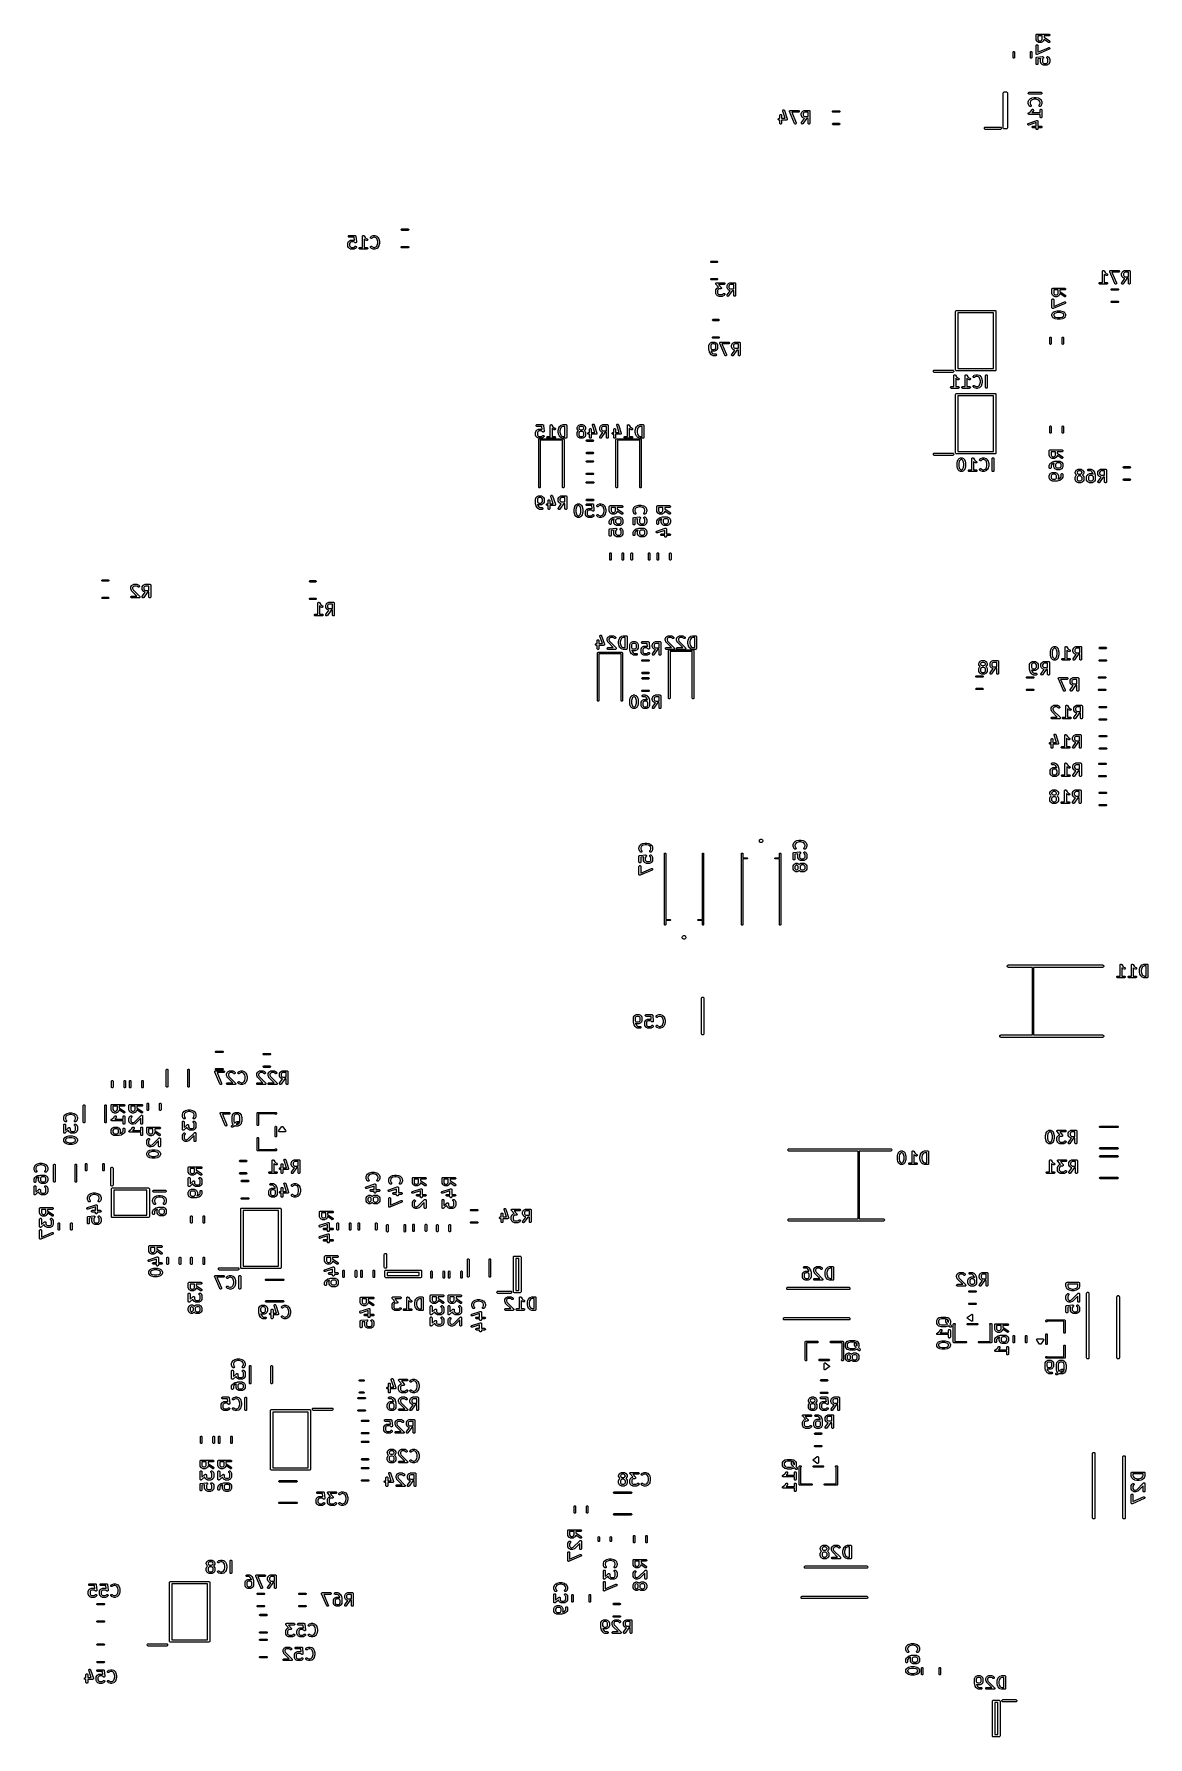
# Model space of a CAD drawing. Header units: inches. Extents: x 1.47 to 5.17, y -6.85 to -1.2.
import ezdxf

# ---------------------------------------------------------------- set-up
doc = ezdxf.new("R2010")
doc.units = ezdxf.units.IN
doc.header["$MEASUREMENT"] = 0
doc.layers.add('B.Silkscreen', color=31, linetype='CONTINUOUS', true_color=0xe8b2a7)

msp = doc.modelspace()

# ---------------------------------------------------------------- linework, layer by layer
at = {"layer": 'B.Silkscreen', "linetype": 'CONTINUOUS'}
for p, q in [((4.7976, -1.2014), (4.7977, -1.2008)), ((4.7976, -1.2164), (4.7976, -1.2014)), ((4.7977, -1.217), (4.7976, -1.2164)), ((4.7976, -1.237), (4.7977, -1.2365)), ((4.7976, -1.2633), (4.7976, -1.237)), ((4.7977, -1.2008), (4.7981, -1.1998)), ((4.7977, -1.2171), (4.7977, -1.217)), ((4.7977, -1.2172), (4.7977, -1.2171)), ((4.7979, -1.2177), (4.7977, -1.2172)), ((4.7977, -1.2365), (4.7981, -1.2354)), ((4.7998, -1.2215), (4.7979, -1.2177)), ((4.7981, -1.1998), (4.7989, -1.199)), ((4.7981, -1.2354), (4.7989, -1.2346)), ((4.7989, -1.199), (4.8, -1.1985)), ((4.7989, -1.2346), (4.8, -1.2341)), ((4.8, -1.2217), (4.7998, -1.2215)), ((4.8, -1.1985), (4.8006, -1.1985)), ((4.8, -1.2218), (4.8, -1.2217)), ((4.8001, -1.2219), (4.8, -1.2218)), ((4.8, -1.2341), (4.8012, -1.2341)), ((4.8001, -1.222), (4.8001, -1.2219)), ((4.8002, -1.222), (4.8001, -1.222)), ((4.8004, -1.2222), (4.8002, -1.222)), ((4.8022, -1.2241), (4.8004, -1.2222)), ((4.8006, -1.1985), (4.84, -1.1985)), ((4.8012, -1.2341), (4.8022, -1.2346)), ((4.8025, -1.2243), (4.8022, -1.2241)), ((4.8022, -1.2346), (4.803, -1.2354)), ((4.8025, -1.2244), (4.8025, -1.2243)), ((4.8026, -1.2244), (4.8025, -1.2244)), ((4.8027, -1.2245), (4.8026, -1.2244)), ((4.8028, -1.2245), (4.8027, -1.2245)), ((4.803, -1.2247), (4.8028, -1.2245)), ((4.8068, -1.2265), (4.803, -1.2247)), ((4.803, -1.2354), (4.8035, -1.2365)), ((4.8183, -1.2044), (4.8035, -1.2044)), ((4.8035, -1.2044), (4.8035, -1.2157)), ((4.8035, -1.2157), (4.8049, -1.2184)), ((4.8035, -1.2365), (4.8035, -1.237)), ((4.8035, -1.237), (4.8035, -1.2588)), ((4.8035, -1.2588), (4.8388, -1.2437)), ((4.8049, -1.2184), (4.8061, -1.2196)), ((4.8061, -1.2196), (4.8088, -1.221)), ((4.8073, -1.2268), (4.8068, -1.2265)), ((4.8074, -1.2268), (4.8073, -1.2268)), ((4.8075, -1.2268), (4.8074, -1.2268)), ((4.8081, -1.2269), (4.8075, -1.2268)), ((4.8137, -1.2269), (4.8081, -1.2269)), ((4.8088, -1.221), (4.813, -1.221)), ((4.813, -1.221), (4.8157, -1.2196)), ((4.8143, -1.2268), (4.8137, -1.2269)), ((4.8144, -1.2268), (4.8143, -1.2268)), ((4.8145, -1.2268), (4.8144, -1.2268)), ((4.815, -1.2265), (4.8145, -1.2268)), ((4.8188, -1.2247), (4.815, -1.2265)), ((4.8157, -1.2196), (4.8169, -1.2184)), ((4.8169, -1.2184), (4.8183, -1.2157)), ((4.8183, -1.2157), (4.8183, -1.2044)), ((4.819, -1.2245), (4.8188, -1.2247)), ((4.8191, -1.2245), (4.819, -1.2245)), ((4.8192, -1.2244), (4.8191, -1.2245)), ((4.8193, -1.2244), (4.8192, -1.2244)), ((4.8195, -1.2241), (4.8193, -1.2243)), ((4.8193, -1.2243), (4.8193, -1.2244)), ((4.8214, -1.2222), (4.8195, -1.2241)), ((4.8216, -1.222), (4.8214, -1.2222)), ((4.8217, -1.222), (4.8216, -1.222)), ((4.8218, -1.2218), (4.8217, -1.2219)), ((4.8217, -1.2219), (4.8217, -1.222)), ((4.822, -1.2215), (4.8218, -1.2217)), ((4.8218, -1.2217), (4.8218, -1.2218)), ((4.8238, -1.2177), (4.822, -1.2215)), ((4.8241, -1.2172), (4.8238, -1.2177)), ((4.8242, -1.2164), (4.8241, -1.217)), ((4.8241, -1.217), (4.8241, -1.2171)), ((4.8241, -1.2171), (4.8241, -1.2172)), ((4.84, -1.2044), (4.8242, -1.2044)), ((4.8242, -1.2044), (4.8242, -1.2092)), ((4.8242, -1.2092), (4.8416, -1.2215)), ((4.8383, -1.2263), (4.8242, -1.2164)), ((4.8388, -1.2266), (4.8383, -1.2263)), ((4.8399, -1.2269), (4.8388, -1.2266)), ((4.8388, -1.2437), (4.8393, -1.2435)), ((4.8393, -1.2435), (4.8405, -1.2435)), ((4.841, -1.2267), (4.8399, -1.2269)), ((4.84, -1.1985), (4.8405, -1.1985)), ((4.8405, -1.2043), (4.84, -1.2044)), ((4.8405, -1.1985), (4.8416, -1.199)), ((4.8416, -1.2039), (4.8405, -1.2043)), ((4.8405, -1.2435), (4.8416, -1.2439)), ((4.842, -1.226), (4.841, -1.2267)), ((4.8416, -1.199), (4.8424, -1.1998)), ((4.8424, -1.203), (4.8416, -1.2039)), ((4.8416, -1.2215), (4.8421, -1.2219)), ((4.8427, -1.2251), (4.842, -1.226)), ((4.8421, -1.2219), (4.8427, -1.2228)), ((4.8424, -1.1998), (4.8428, -1.2008)), ((4.8428, -1.202), (4.8424, -1.203)), ((4.8427, -1.2228), (4.8429, -1.224)), ((4.8429, -1.224), (4.8427, -1.2251)), ((4.8428, -1.2008), (4.8428, -1.202)), ((4.7211, -1.2584), (4.7212, -1.2575)), ((4.7211, -1.2763), (4.7211, -1.2584)), ((4.7212, -1.2772), (4.7211, -1.2763)), ((4.7212, -1.2575), (4.7225, -1.2562)), ((4.7225, -1.2784), (4.7212, -1.2772)), ((4.7225, -1.2562), (4.7243, -1.2562)), ((4.7243, -1.2784), (4.7225, -1.2784)), ((4.7243, -1.2562), (4.7256, -1.2575)), ((4.7256, -1.2772), (4.7243, -1.2784)), ((4.7256, -1.2575), (4.7258, -1.2584)), ((4.7258, -1.2763), (4.7256, -1.2772)), ((4.7258, -1.2584), (4.7258, -1.2763)), ((4.7789, -1.2584), (4.7791, -1.2575)), ((4.7789, -1.2763), (4.7789, -1.2584)), ((4.7791, -1.2772), (4.7789, -1.2763)), ((4.7791, -1.2575), (4.7804, -1.2562)), ((4.7804, -1.2784), (4.7791, -1.2772)), ((4.7804, -1.2562), (4.7822, -1.2562)), ((4.7822, -1.2784), (4.7804, -1.2784)), ((4.7822, -1.2562), (4.7835, -1.2575)), ((4.7835, -1.2772), (4.7822, -1.2784)), ((4.7835, -1.2575), (4.7837, -1.2584)), ((4.7837, -1.2763), (4.7835, -1.2772)), ((4.7837, -1.2584), (4.7837, -1.2763)), ((4.7977, -1.2638), (4.7976, -1.2633)), ((4.7976, -1.278), (4.7977, -1.2779)), ((4.7977, -1.2781), (4.7976, -1.278)), ((4.7976, -1.2783), (4.7977, -1.2781)), ((4.7976, -1.297), (4.7976, -1.2783)), ((4.7977, -1.2976), (4.7976, -1.297)), ((4.7977, -1.2639), (4.7977, -1.2638)), ((4.7979, -1.2644), (4.7977, -1.2639)), ((4.7977, -1.2639), (4.7977, -1.2639)), ((4.7977, -1.2777), (4.7979, -1.2773)), ((4.7977, -1.2779), (4.7977, -1.2777)), ((4.7981, -1.2987), (4.7977, -1.2976)), ((4.7981, -1.2649), (4.7979, -1.2644)), ((4.7979, -1.2773), (4.798, -1.2769)), ((4.798, -1.2769), (4.7981, -1.2768)), ((4.7985, -1.2653), (4.7981, -1.2649)), ((4.7981, -1.2649), (4.7981, -1.2649)), ((4.7981, -1.2649), (4.7981, -1.2649)), ((4.7981, -1.2766), (4.7984, -1.2763)), ((4.7981, -1.2768), (4.7981, -1.2766)), ((4.7989, -1.2995), (4.7981, -1.2987)), ((4.7984, -1.2763), (4.7987, -1.276)), ((4.7989, -1.2657), (4.7985, -1.2653)), ((4.7987, -1.276), (4.7988, -1.2759)), ((4.7988, -1.2759), (4.7989, -1.2758)), ((4.799, -1.2657), (4.7989, -1.2657)), ((4.7989, -1.2758), (4.7993, -1.2757)), ((4.8, -1.2999), (4.7989, -1.2995)), ((4.7995, -1.266), (4.799, -1.2657)), ((4.799, -1.2657), (4.799, -1.2657)), ((4.7993, -1.2757), (4.7997, -1.2754)), ((4.8, -1.2662), (4.7995, -1.266)), ((4.7997, -1.2754), (4.7999, -1.2754)), ((4.7999, -1.2754), (4.8, -1.2754)), ((4.8006, -1.2662), (4.8, -1.2662)), ((4.8, -1.2662), (4.8, -1.2662)), ((4.8, -1.2662), (4.8, -1.2662)), ((4.8, -1.2754), (4.8001, -1.2754)), ((4.8012, -1.2999), (4.8, -1.2999)), ((4.8001, -1.2754), (4.8003, -1.2753)), ((4.8003, -1.2753), (4.819, -1.2735)), ((4.8012, -1.2662), (4.8006, -1.2662)), ((4.8017, -1.266), (4.8012, -1.2662)), ((4.8012, -1.2662), (4.8012, -1.2662)), ((4.8012, -1.2662), (4.8012, -1.2662)), ((4.8022, -1.2995), (4.8012, -1.2999)), ((4.8411, -1.2491), (4.8017, -1.266)), ((4.803, -1.2987), (4.8022, -1.2995)), ((4.8035, -1.2976), (4.803, -1.2987)), ((4.8133, -1.28), (4.8035, -1.2809)), ((4.8035, -1.2809), (4.8035, -1.297)), ((4.8035, -1.297), (4.8035, -1.2976)), ((4.8126, -1.282), (4.8127, -1.2814)), ((4.8126, -1.2914), (4.8126, -1.282)), ((4.8127, -1.292), (4.8126, -1.2914)), ((4.8127, -1.2812), (4.8129, -1.2807)), ((4.8127, -1.2813), (4.8127, -1.2812)), ((4.8127, -1.2814), (4.8127, -1.2813)), ((4.8127, -1.2921), (4.8127, -1.292)), ((4.8127, -1.2922), (4.8127, -1.2921)), ((4.8129, -1.2927), (4.8127, -1.2922)), ((4.8129, -1.2807), (4.8133, -1.28)), ((4.8148, -1.2965), (4.8129, -1.2927)), ((4.815, -1.2967), (4.8148, -1.2965)), ((4.815, -1.2968), (4.815, -1.2967)), ((4.8151, -1.2969), (4.815, -1.2968)), ((4.8151, -1.297), (4.8151, -1.2969)), ((4.8152, -1.297), (4.8151, -1.297)), ((4.8154, -1.2972), (4.8152, -1.297)), ((4.8172, -1.2991), (4.8154, -1.2972)), ((4.8175, -1.2993), (4.8172, -1.2991)), ((4.8175, -1.2994), (4.8175, -1.2993)), ((4.8176, -1.2994), (4.8175, -1.2994)), ((4.8177, -1.2995), (4.8176, -1.2994)), ((4.8178, -1.2995), (4.8177, -1.2995)), ((4.818, -1.2997), (4.8178, -1.2995)), ((4.8218, -1.3015), (4.818, -1.2997)), ((4.8199, -1.28), (4.8185, -1.2827)), ((4.8185, -1.2827), (4.8185, -1.2907)), ((4.8185, -1.2907), (4.8199, -1.2934)), ((4.819, -1.2735), (4.8196, -1.2735)), ((4.8196, -1.2735), (4.8198, -1.2735)), ((4.8198, -1.2735), (4.8199, -1.2735)), ((4.8199, -1.2735), (4.8203, -1.2737)), ((4.8214, -1.2785), (4.8199, -1.28)), ((4.8199, -1.2934), (4.8211, -1.2946)), ((4.8203, -1.2737), (4.8207, -1.2738)), ((4.8207, -1.2738), (4.8208, -1.2739)), ((4.8208, -1.2739), (4.821, -1.2739)), ((4.821, -1.2739), (4.8213, -1.2742)), ((4.8211, -1.2946), (4.8238, -1.2959)), ((4.8213, -1.2742), (4.8216, -1.2745)), ((4.8218, -1.278), (4.8214, -1.2785)), ((4.8216, -1.2745), (4.8217, -1.2747)), ((4.8217, -1.2747), (4.8218, -1.2748)), ((4.8218, -1.2748), (4.822, -1.2752)), ((4.8219, -1.2778), (4.8218, -1.2779)), ((4.8218, -1.2779), (4.8218, -1.278)), ((4.8221, -1.2774), (4.8219, -1.2778)), ((4.822, -1.2752), (4.8222, -1.2755)), ((4.8222, -1.277), (4.8221, -1.2774)), ((4.8222, -1.2755), (4.8222, -1.2757)), ((4.8222, -1.2757), (4.8222, -1.2758)), ((4.8222, -1.2758), (4.8222, -1.2763)), ((4.8222, -1.2763), (4.8223, -1.2767)), ((4.8223, -1.2767), (4.8222, -1.2768)), ((4.8222, -1.2768), (4.8222, -1.277)), ((4.8238, -1.2959), (4.8318, -1.2959)), ((4.8318, -1.2959), (4.8345, -1.2946)), ((4.8333, -1.2758), (4.8337, -1.2748)), ((4.8333, -1.277), (4.8333, -1.2758)), ((4.8337, -1.278), (4.8333, -1.277)), ((4.8337, -1.2748), (4.8346, -1.2739)), ((4.8341, -1.2785), (4.8337, -1.278)), ((4.8375, -1.2997), (4.8338, -1.3015)), ((4.8357, -1.28), (4.8341, -1.2785)), ((4.8345, -1.2946), (4.8357, -1.2934)), ((4.8346, -1.2739), (4.8356, -1.2735)), ((4.8356, -1.2735), (4.8368, -1.2735)), ((4.837, -1.2827), (4.8357, -1.28)), ((4.8357, -1.2934), (4.837, -1.2907)), ((4.8368, -1.2735), (4.8378, -1.2739)), ((4.837, -1.2907), (4.837, -1.2827)), ((4.8378, -1.2995), (4.8375, -1.2997)), ((4.8378, -1.2739), (4.8383, -1.2743)), ((4.8379, -1.2994), (4.8378, -1.2995)), ((4.8378, -1.2995), (4.8378, -1.2995)), ((4.838, -1.2994), (4.8379, -1.2994)), ((4.8381, -1.2993), (4.838, -1.2994)), ((4.8383, -1.2991), (4.8381, -1.2993)), ((4.8383, -1.2743), (4.8402, -1.2762)), ((4.8402, -1.2972), (4.8383, -1.2991)), ((4.8402, -1.2762), (4.8404, -1.2764)), ((4.8404, -1.297), (4.8402, -1.2972)), ((4.8404, -1.2764), (4.8404, -1.2765)), ((4.8404, -1.2765), (4.8405, -1.2766)), ((4.8405, -1.2969), (4.8404, -1.297)), ((4.8404, -1.297), (4.8404, -1.297)), ((4.8405, -1.2766), (4.8405, -1.2766)), ((4.8405, -1.2766), (4.8406, -1.2767)), ((4.8406, -1.2967), (4.8405, -1.2968)), ((4.8405, -1.2968), (4.8405, -1.2969)), ((4.8406, -1.2767), (4.8407, -1.277)), ((4.8407, -1.2965), (4.8406, -1.2967)), ((4.8407, -1.277), (4.8426, -1.2807)), ((4.8426, -1.2927), (4.8407, -1.2965)), ((4.8416, -1.2488), (4.8411, -1.2491)), ((4.8416, -1.2439), (4.8424, -1.2447)), ((4.8424, -1.248), (4.8416, -1.2488)), ((4.8424, -1.2447), (4.8428, -1.2458)), ((4.8429, -1.2469), (4.8424, -1.248)), ((4.8426, -1.2807), (4.8428, -1.2812)), ((4.8428, -1.2922), (4.8426, -1.2927)), ((4.8428, -1.2458), (4.8429, -1.2469)), ((4.8428, -1.2812), (4.8428, -1.2813)), ((4.8428, -1.2813), (4.8428, -1.2814)), ((4.8428, -1.2814), (4.8429, -1.282)), ((4.8429, -1.2914), (4.8428, -1.292)), ((4.8428, -1.292), (4.8428, -1.2921)), ((4.8428, -1.2921), (4.8428, -1.2922)), ((4.8429, -1.282), (4.8429, -1.2914)), ((4.8223, -1.3017), (4.8218, -1.3015)), ((4.8224, -1.3017), (4.8223, -1.3017)), ((4.8225, -1.3018), (4.8224, -1.3017)), ((4.8231, -1.3018), (4.8225, -1.3018)), ((4.8325, -1.3018), (4.8231, -1.3018)), ((4.833, -1.3018), (4.8325, -1.3018)), ((4.8331, -1.3017), (4.833, -1.3018)), ((4.8332, -1.3017), (4.8331, -1.3017)), ((4.8338, -1.3015), (4.8332, -1.3017)), ((4.6888, -1.3945), (4.6889, -1.3937)), ((4.6888, -1.5094), (4.6888, -1.3945)), ((4.6889, -1.3937), (4.6894, -1.3923)), ((4.6894, -1.3923), (4.6905, -1.3912)), ((4.6905, -1.3912), (4.6919, -1.3906)), ((4.6919, -1.3906), (4.6927, -1.3906)), ((4.6927, -1.3906), (4.6986, -1.3906)), ((4.6986, -1.3906), (4.6994, -1.3906)), ((4.6994, -1.3906), (4.7008, -1.3912)), ((4.7008, -1.3912), (4.7019, -1.3923)), ((4.7019, -1.3923), (4.7025, -1.3937)), ((4.7025, -1.3937), (4.7026, -1.3945)), ((4.7026, -1.3945), (4.7026, -1.5094)), ((4.7717, -1.3942), (4.7721, -1.3931)), ((4.7717, -1.3954), (4.7717, -1.3942)), ((4.7721, -1.3964), (4.7717, -1.3954)), ((4.7721, -1.3931), (4.773, -1.3923)), ((4.773, -1.3972), (4.7721, -1.3964)), ((4.773, -1.3923), (4.774, -1.3919)), ((4.774, -1.3977), (4.773, -1.3972)), ((4.774, -1.3919), (4.7746, -1.3918)), ((4.7746, -1.3977), (4.774, -1.3977)), ((4.7744, -1.4171), (4.7781, -1.4133)), ((4.7746, -1.3918), (4.814, -1.3918)), ((4.814, -1.3977), (4.7746, -1.3977)), ((4.7781, -1.4133), (4.7784, -1.4131)), ((4.7784, -1.4131), (4.7785, -1.413)), ((4.7784, -1.4131), (4.7784, -1.4131)), ((4.7785, -1.413), (4.7786, -1.413)), ((4.7786, -1.413), (4.7787, -1.4129)), ((4.7787, -1.4129), (4.7789, -1.4128)), ((4.7789, -1.4128), (4.7827, -1.4109)), ((4.7827, -1.4109), (4.783, -1.4108)), ((4.7827, -1.4109), (4.7827, -1.4109)), ((4.7827, -1.4109), (4.7827, -1.4109)), ((4.783, -1.4108), (4.7832, -1.4107)), ((4.7832, -1.4107), (4.7832, -1.4107)), ((4.7832, -1.4107), (4.7833, -1.4107)), ((4.7833, -1.4107), (4.7908, -1.4088)), ((4.7908, -1.4088), (4.7909, -1.4088)), ((4.7909, -1.4088), (4.7911, -1.4087)), ((4.7909, -1.4088), (4.7909, -1.4088)), ((4.7911, -1.4087), (4.7913, -1.4087)), ((4.7913, -1.4087), (4.7914, -1.4087)), ((4.7914, -1.4087), (4.7915, -1.4087)), ((4.7915, -1.4087), (4.7971, -1.4087)), ((4.7971, -1.4087), (4.7972, -1.4087)), ((4.7972, -1.4087), (4.7972, -1.4087)), ((4.7972, -1.4087), (4.7975, -1.4087)), ((4.7975, -1.4087), (4.7977, -1.4088)), ((4.7977, -1.4088), (4.7977, -1.4088)), ((4.7977, -1.4088), (4.7978, -1.4088)), ((4.7978, -1.4088), (4.8053, -1.4107)), ((4.8053, -1.4107), (4.8054, -1.4107)), ((4.8054, -1.4107), (4.8054, -1.4107)), ((4.8054, -1.4107), (4.8056, -1.4108)), ((4.8056, -1.4108), (4.8059, -1.4109)), ((4.8059, -1.4109), (4.8059, -1.4109)), ((4.8059, -1.4109), (4.8059, -1.4109)), ((4.8059, -1.4109), (4.8097, -1.4128)), ((4.8097, -1.4128), (4.8099, -1.4129)), ((4.8099, -1.4129), (4.81, -1.413)), ((4.81, -1.413), (4.8101, -1.413)), ((4.8101, -1.413), (4.8102, -1.4131)), ((4.8102, -1.4131), (4.8102, -1.4131)), ((4.8102, -1.4131), (4.8104, -1.4133)), ((4.8104, -1.4133), (4.8142, -1.4171)), ((4.814, -1.3918), (4.8145, -1.3919)), ((4.8145, -1.3977), (4.814, -1.3977)), ((4.8145, -1.3919), (4.8156, -1.3923)), ((4.8156, -1.3972), (4.8145, -1.3977)), ((4.8156, -1.3923), (4.8164, -1.3931)), ((4.8164, -1.3964), (4.8156, -1.3972)), ((4.8164, -1.3931), (4.8169, -1.3942)), ((4.8169, -1.3954), (4.8164, -1.3964)), ((4.8169, -1.3942), (4.8169, -1.3954)), ((3.9472, -1.4675), (3.9477, -1.4664)), ((3.9472, -1.468), (3.9472, -1.4675)), ((3.9472, -1.4782), (3.9472, -1.468)), ((3.9477, -1.4664), (3.9485, -1.4656)), ((3.9485, -1.4656), (3.9496, -1.4651)), ((3.9496, -1.4651), (3.9507, -1.4651)), ((3.9507, -1.4651), (3.9518, -1.4656)), ((3.9518, -1.4656), (3.9526, -1.4664)), ((3.9526, -1.4664), (3.953, -1.4675)), ((3.953, -1.4675), (3.9531, -1.468)), ((3.9531, -1.468), (3.9531, -1.4782)), ((3.9566, -1.4534), (3.9567, -1.4523)), ((3.9567, -1.454), (3.9566, -1.4534)), ((3.9567, -1.4523), (3.9572, -1.4512)), ((3.9648, -1.4782), (3.9567, -1.454)), ((3.9572, -1.4512), (3.958, -1.4505)), ((3.958, -1.4505), (3.9591, -1.4501)), ((3.9591, -1.4501), (3.9603, -1.4502)), ((3.9603, -1.4502), (3.9613, -1.4507)), ((3.9613, -1.4507), (3.9621, -1.4516)), ((3.9621, -1.4516), (3.9623, -1.4521)), ((3.9623, -1.4521), (3.9717, -1.4802)), ((3.9791, -1.4543), (3.9793, -1.4538)), ((3.9791, -1.4544), (3.9791, -1.4543)), ((3.9791, -1.4549), (3.9791, -1.4544)), ((3.9791, -1.4544), (3.9791, -1.4544)), ((3.9791, -1.4555), (3.9791, -1.4549)), ((3.9793, -1.4561), (3.9791, -1.4555)), ((3.9791, -1.4555), (3.9791, -1.4555)), ((3.9791, -1.4555), (3.9791, -1.4555)), ((3.9793, -1.4538), (3.9795, -1.4533)), ((3.9962, -1.4954), (3.9793, -1.4561)), ((3.9795, -1.4533), (3.9799, -1.4529)), ((3.9795, -1.4533), (3.9795, -1.4533)), ((3.9795, -1.4533), (3.9795, -1.4533)), ((3.9799, -1.4529), (3.9803, -1.4525)), ((3.9803, -1.4525), (3.9803, -1.4525)), ((3.9803, -1.4525), (3.9804, -1.4525)), ((3.9804, -1.4525), (3.9809, -1.4522)), ((3.9809, -1.4522), (3.9814, -1.452)), ((3.9814, -1.452), (3.9814, -1.452)), ((3.9814, -1.452), (3.9814, -1.452)), ((3.9814, -1.452), (3.982, -1.452)), ((3.982, -1.452), (4.0082, -1.452)), ((4.0082, -1.4579), (3.9865, -1.4579)), ((3.9865, -1.4579), (4.0016, -1.4931)), ((4.0082, -1.452), (4.0088, -1.452)), ((4.0088, -1.4578), (4.0082, -1.4579)), ((4.0088, -1.452), (4.0099, -1.4525)), ((4.0099, -1.4574), (4.0088, -1.4578)), ((4.0099, -1.4525), (4.0107, -1.4533)), ((4.0107, -1.4566), (4.0099, -1.4574)), ((4.0107, -1.4533), (4.0111, -1.4543)), ((4.0111, -1.4555), (4.0107, -1.4566)), ((4.0111, -1.4543), (4.0111, -1.4555)), ((4.0184, -1.4624), (4.0185, -1.4618)), ((4.0184, -1.468), (4.0184, -1.4624)), ((4.0185, -1.4686), (4.0184, -1.468)), ((4.0185, -1.4616), (4.0187, -1.4611)), ((4.0185, -1.4617), (4.0185, -1.4616)), ((4.0185, -1.4618), (4.0185, -1.4617)), ((4.0185, -1.4687), (4.0185, -1.4686)), ((4.0185, -1.4688), (4.0185, -1.4687)), ((4.0187, -1.4694), (4.0185, -1.4688)), ((4.0187, -1.4611), (4.0206, -1.4573)), ((4.0206, -1.4731), (4.0187, -1.4694)), ((4.0206, -1.4573), (4.0208, -1.4571)), ((4.0208, -1.457), (4.0209, -1.4569)), ((4.0208, -1.4571), (4.0208, -1.457)), ((4.0209, -1.4569), (4.021, -1.4568)), ((4.0209, -1.4569), (4.0209, -1.4569)), ((4.021, -1.4568), (4.0212, -1.4566)), ((4.0212, -1.4566), (4.023, -1.4547)), ((4.023, -1.4547), (4.0233, -1.4545)), ((4.0233, -1.4545), (4.0234, -1.4544)), ((4.0233, -1.4545), (4.0233, -1.4545)), ((4.0234, -1.4544), (4.0235, -1.4543)), ((4.0235, -1.4543), (4.0236, -1.4543)), ((4.0236, -1.4543), (4.0238, -1.4541)), ((4.0238, -1.4541), (4.0276, -1.4523)), ((4.0257, -1.4604), (4.0243, -1.4631)), ((4.0243, -1.4631), (4.0243, -1.4673)), ((4.0243, -1.4673), (4.0257, -1.47)), ((4.0269, -1.4592), (4.0257, -1.4604)), ((4.0296, -1.4579), (4.0269, -1.4592)), ((4.0276, -1.4523), (4.0281, -1.4521)), ((4.0281, -1.4521), (4.0282, -1.4521)), ((4.0282, -1.4521), (4.0283, -1.452)), ((4.0283, -1.452), (4.0289, -1.452)), ((4.0289, -1.452), (4.0439, -1.452)), ((4.0409, -1.4579), (4.0296, -1.4579)), ((4.0409, -1.4726), (4.0409, -1.4579)), ((4.0439, -1.452), (4.0444, -1.452)), ((4.0444, -1.452), (4.0455, -1.4525)), ((4.0455, -1.4525), (4.0463, -1.4533)), ((4.0463, -1.4533), (4.0468, -1.4543)), ((4.0468, -1.4543), (4.0468, -1.4549)), ((4.0468, -1.4549), (4.0468, -1.4943)), ((4.1216, -1.4549), (4.1229, -1.4536)), ((4.1216, -1.4567), (4.1216, -1.4549)), ((4.1229, -1.458), (4.1216, -1.4567)), ((4.1229, -1.4536), (4.1238, -1.4534)), ((4.1238, -1.4582), (4.1229, -1.458)), ((4.1238, -1.4534), (4.1439, -1.4534)), ((4.1439, -1.4582), (4.1238, -1.4582)), ((4.1439, -1.4534), (4.1448, -1.4536)), ((4.1448, -1.458), (4.1439, -1.4582)), ((4.1448, -1.4536), (4.1461, -1.4549)), ((4.1461, -1.4567), (4.1448, -1.458)), ((4.1461, -1.4549), (4.1461, -1.4567)), ((4.7716, -1.4248), (4.7717, -1.4245)), ((4.7716, -1.4285), (4.7716, -1.4248)), ((4.7717, -1.4288), (4.7716, -1.4285)), ((4.7716, -1.4623), (4.7717, -1.462)), ((4.7717, -1.4626), (4.7716, -1.4623)), ((4.7717, -1.4241), (4.7718, -1.4239)), ((4.7717, -1.4242), (4.7717, -1.4241)), ((4.7717, -1.4243), (4.7717, -1.4242)), ((4.7717, -1.4244), (4.7717, -1.4243)), ((4.7717, -1.4245), (4.7717, -1.4244)), ((4.7717, -1.4289), (4.7717, -1.4288)), ((4.7717, -1.429), (4.7717, -1.4289)), ((4.7717, -1.4291), (4.7717, -1.429)), ((4.7717, -1.4292), (4.7717, -1.4291)), ((4.7718, -1.4295), (4.7717, -1.4292)), ((4.7717, -1.4617), (4.7718, -1.4614)), ((4.7717, -1.462), (4.7717, -1.4617)), ((4.7717, -1.4629), (4.7717, -1.4626)), ((4.7718, -1.4631), (4.7717, -1.4629)), ((4.7718, -1.4239), (4.7737, -1.4182)), ((4.7737, -1.4351), (4.7718, -1.4295)), ((4.7718, -1.4614), (4.7719, -1.4611)), ((4.7719, -1.4634), (4.7718, -1.4631)), ((4.7719, -1.4611), (4.772, -1.4609)), ((4.772, -1.4637), (4.7719, -1.4634)), ((4.772, -1.4609), (4.7721, -1.4606)), ((4.7721, -1.4639), (4.772, -1.4637)), ((4.7721, -1.4606), (4.7724, -1.4604)), ((4.7723, -1.4641), (4.7721, -1.4639)), ((4.7725, -1.4644), (4.7723, -1.4641)), ((4.7724, -1.4604), (4.7725, -1.4602)), ((4.7725, -1.4602), (4.773, -1.4598)), ((4.7728, -1.4645), (4.7725, -1.4644)), ((4.773, -1.4647), (4.7728, -1.4645)), ((4.773, -1.4598), (4.7783, -1.4562)), ((4.773, -1.4598), (4.773, -1.4598)), ((4.773, -1.4598), (4.773, -1.4598)), ((4.773, -1.4598), (4.773, -1.4598)), ((4.7732, -1.4648), (4.773, -1.4647)), ((4.7735, -1.465), (4.7732, -1.4648)), ((4.7738, -1.4651), (4.7735, -1.465)), ((4.7737, -1.4182), (4.7739, -1.4177)), ((4.7739, -1.4356), (4.7737, -1.4351)), ((4.774, -1.4652), (4.7738, -1.4651)), ((4.7739, -1.4177), (4.774, -1.4176)), ((4.774, -1.4357), (4.7739, -1.4356)), ((4.774, -1.4175), (4.7744, -1.4171)), ((4.774, -1.4176), (4.774, -1.4175)), ((4.774, -1.4358), (4.774, -1.4357)), ((4.7744, -1.4362), (4.774, -1.4358)), ((4.7746, -1.4652), (4.774, -1.4652)), ((4.7763, -1.4381), (4.7744, -1.4362)), ((4.811, -1.4652), (4.7746, -1.4652)), ((4.7746, -1.4652), (4.7746, -1.4652)), ((4.7746, -1.4652), (4.7746, -1.4652)), ((4.7746, -1.4652), (4.7746, -1.4652)), ((4.7767, -1.4385), (4.7763, -1.4381)), ((4.7778, -1.4389), (4.7767, -1.4385)), ((4.7791, -1.4208), (4.7776, -1.4253)), ((4.7776, -1.4253), (4.7776, -1.4281)), ((4.7776, -1.4281), (4.7791, -1.4326)), ((4.7789, -1.4389), (4.7778, -1.4389)), ((4.7783, -1.4562), (4.7815, -1.453)), ((4.78, -1.4385), (4.7789, -1.4389)), ((4.782, -1.4178), (4.7791, -1.4208)), ((4.7791, -1.4326), (4.7804, -1.4339)), ((4.7808, -1.4377), (4.78, -1.4385)), ((4.7804, -1.4339), (4.7808, -1.4344)), ((4.7808, -1.4344), (4.7812, -1.4355)), ((4.7812, -1.4366), (4.7808, -1.4377)), ((4.7812, -1.4355), (4.7812, -1.4366)), ((4.7815, -1.453), (4.7832, -1.4497)), ((4.785, -1.4163), (4.782, -1.4178)), ((4.7832, -1.4497), (4.7835, -1.4492)), ((4.7835, -1.4492), (4.7844, -1.4485)), ((4.7861, -1.4569), (4.7836, -1.4593)), ((4.7836, -1.4593), (4.811, -1.4593)), ((4.7844, -1.4485), (4.7855, -1.4481)), ((4.7918, -1.4146), (4.785, -1.4163)), ((4.7855, -1.4481), (4.7866, -1.4482)), ((4.7862, -1.4566), (4.7861, -1.4569)), ((4.7863, -1.4566), (4.7862, -1.4566)), ((4.7864, -1.4565), (4.7863, -1.4566)), ((4.7865, -1.4563), (4.7864, -1.4564)), ((4.7864, -1.4564), (4.7864, -1.4565)), ((4.7866, -1.4561), (4.7865, -1.4563)), ((4.7866, -1.4482), (4.7877, -1.4487)), ((4.7885, -1.4524), (4.7866, -1.4561)), ((4.7877, -1.4487), (4.7884, -1.4496)), ((4.7884, -1.4496), (4.7888, -1.4507)), ((4.7887, -1.4518), (4.7885, -1.4524)), ((4.7888, -1.4507), (4.7887, -1.4518)), ((4.7967, -1.4146), (4.7918, -1.4146)), ((4.8036, -1.4163), (4.7967, -1.4146)), ((4.8066, -1.4178), (4.8036, -1.4163)), ((4.8095, -1.4208), (4.8066, -1.4178)), ((4.8073, -1.4355), (4.8078, -1.4344)), ((4.8073, -1.4366), (4.8073, -1.4355)), ((4.8078, -1.4377), (4.8073, -1.4366)), ((4.8078, -1.4344), (4.8081, -1.4339)), ((4.8086, -1.4385), (4.8078, -1.4377)), ((4.8081, -1.4339), (4.8095, -1.4326)), ((4.8096, -1.4389), (4.8086, -1.4385)), ((4.811, -1.4253), (4.8095, -1.4208)), ((4.8095, -1.4326), (4.811, -1.4281)), ((4.8108, -1.4389), (4.8096, -1.4389)), ((4.8119, -1.4385), (4.8108, -1.4389)), ((4.811, -1.4281), (4.811, -1.4253)), ((4.811, -1.451), (4.8111, -1.4505)), ((4.811, -1.4593), (4.811, -1.451)), ((4.811, -1.4735), (4.811, -1.4652)), ((4.8111, -1.4505), (4.8115, -1.4494)), ((4.8115, -1.4494), (4.8123, -1.4486)), ((4.8123, -1.4381), (4.8119, -1.4385)), ((4.8142, -1.4362), (4.8123, -1.4381)), ((4.8123, -1.4486), (4.8134, -1.4481)), ((4.8134, -1.4481), (4.8145, -1.4481)), ((4.8142, -1.4171), (4.8145, -1.4175)), ((4.8145, -1.4358), (4.8142, -1.4362)), ((4.8145, -1.4175), (4.8146, -1.4176)), ((4.8146, -1.4357), (4.8145, -1.4358)), ((4.8145, -1.4481), (4.8156, -1.4486)), ((4.8146, -1.4176), (4.8147, -1.4177)), ((4.8147, -1.4356), (4.8146, -1.4357)), ((4.8147, -1.4177), (4.8149, -1.4182)), ((4.8149, -1.4351), (4.8147, -1.4356)), ((4.8149, -1.4182), (4.8168, -1.4239)), ((4.8168, -1.4295), (4.8149, -1.4351)), ((4.8156, -1.4486), (4.8164, -1.4494)), ((4.8164, -1.4494), (4.8169, -1.4505)), ((4.8168, -1.4239), (4.8168, -1.4241)), ((4.8168, -1.4241), (4.8169, -1.4242)), ((4.8169, -1.4291), (4.8168, -1.4292)), ((4.8168, -1.4292), (4.8168, -1.4295)), ((4.8169, -1.4242), (4.8169, -1.4243)), ((4.8169, -1.4243), (4.8169, -1.4244)), ((4.8169, -1.4244), (4.8169, -1.4245)), ((4.8169, -1.4245), (4.8169, -1.4248)), ((4.8169, -1.4248), (4.8169, -1.4285)), ((4.8169, -1.4285), (4.8169, -1.4288)), ((4.8169, -1.4288), (4.8169, -1.4289)), ((4.8169, -1.4289), (4.8169, -1.429)), ((4.8169, -1.429), (4.8169, -1.4291)), ((4.8169, -1.4505), (4.8169, -1.451)), ((4.8169, -1.451), (4.8169, -1.4735)), ((3.9416, -1.4806), (3.9421, -1.4795)), ((3.9416, -1.4817), (3.9416, -1.4806)), ((3.9421, -1.4828), (3.9416, -1.4817)), ((3.9421, -1.4795), (3.9429, -1.4787)), ((3.9429, -1.4836), (3.9421, -1.4828)), ((3.9429, -1.4787), (3.9439, -1.4783)), ((3.9439, -1.4841), (3.9429, -1.4836)), ((3.9439, -1.4783), (3.9445, -1.4782)), ((3.9445, -1.4841), (3.9439, -1.4841)), ((3.9445, -1.4782), (3.9472, -1.4782)), ((3.9472, -1.4841), (3.9445, -1.4841)), ((3.9472, -1.4943), (3.9472, -1.4841)), ((3.9472, -1.4949), (3.9472, -1.4943)), ((3.9477, -1.4959), (3.9472, -1.4949)), ((3.9485, -1.4967), (3.9477, -1.4959)), ((3.9496, -1.4972), (3.9485, -1.4967)), ((3.9507, -1.4972), (3.9496, -1.4972)), ((3.9518, -1.4967), (3.9507, -1.4972)), ((3.9526, -1.4959), (3.9518, -1.4967)), ((3.953, -1.4949), (3.9526, -1.4959)), ((3.9531, -1.4943), (3.953, -1.4949)), ((3.9531, -1.4782), (3.9648, -1.4782)), ((3.9689, -1.4841), (3.9531, -1.4841)), ((3.9531, -1.4841), (3.9531, -1.4943)), ((3.9692, -1.4841), (3.9689, -1.4841)), ((3.9693, -1.4841), (3.9692, -1.4841)), ((3.9692, -1.4841), (3.9692, -1.4841)), ((3.9695, -1.4841), (3.9693, -1.4841)), ((3.9699, -1.4839), (3.9695, -1.4841)), ((3.9703, -1.4837), (3.9699, -1.4839)), ((3.9704, -1.4837), (3.9703, -1.4837)), ((3.9705, -1.4836), (3.9704, -1.4837)), ((3.9709, -1.4833), (3.9705, -1.4836)), ((3.9712, -1.483), (3.9709, -1.4833)), ((3.9713, -1.4829), (3.9712, -1.483)), ((3.9715, -1.4824), (3.9713, -1.4828)), ((3.9713, -1.4828), (3.9713, -1.4829)), ((3.9717, -1.4819), (3.9715, -1.4824)), ((3.9717, -1.4802), (3.9717, -1.4805)), ((3.9717, -1.4805), (3.9718, -1.4806)), ((3.9718, -1.4817), (3.9717, -1.4818)), ((3.9717, -1.4818), (3.9717, -1.4819)), ((3.9718, -1.4806), (3.9718, -1.4806)), ((3.9718, -1.4806), (3.9718, -1.4808)), ((3.9718, -1.4808), (3.9718, -1.4813)), ((3.9718, -1.4813), (3.9718, -1.4817)), ((3.9964, -1.496), (3.9962, -1.4954)), ((3.9973, -1.4968), (3.9964, -1.496)), ((3.9983, -1.4972), (3.9973, -1.4968)), ((3.9995, -1.4972), (3.9983, -1.4972)), ((4.0005, -1.4967), (3.9995, -1.4972)), ((4.0014, -1.4959), (4.0005, -1.4967)), ((4.0018, -1.4948), (4.0014, -1.4959)), ((4.0016, -1.4931), (4.0018, -1.4937)), ((4.0018, -1.4937), (4.0018, -1.4948)), ((4.0184, -1.4942), (4.0187, -1.4931)), ((4.0186, -1.4954), (4.0184, -1.4942)), ((4.0192, -1.4963), (4.0186, -1.4954)), ((4.0187, -1.4931), (4.019, -1.4926)), ((4.019, -1.4926), (4.0288, -1.4785)), ((4.0202, -1.497), (4.0192, -1.4963)), ((4.0213, -1.4972), (4.0202, -1.497)), ((4.0208, -1.4734), (4.0206, -1.4731)), ((4.0209, -1.4735), (4.0208, -1.4734)), ((4.0208, -1.4734), (4.0208, -1.4734)), ((4.0209, -1.4736), (4.0209, -1.4735)), ((4.021, -1.4736), (4.0209, -1.4736)), ((4.0212, -1.4739), (4.021, -1.4736)), ((4.023, -1.4757), (4.0212, -1.4739)), ((4.0224, -1.497), (4.0213, -1.4972)), ((4.0234, -1.4964), (4.0224, -1.497)), ((4.0233, -1.4759), (4.023, -1.4757)), ((4.0233, -1.476), (4.0233, -1.4759)), ((4.0234, -1.4761), (4.0233, -1.476)), ((4.0235, -1.4761), (4.0234, -1.4761)), ((4.0238, -1.496), (4.0234, -1.4964)), ((4.0236, -1.4761), (4.0235, -1.4761)), ((4.0238, -1.4763), (4.0236, -1.4761)), ((4.0276, -1.4782), (4.0238, -1.4763)), ((4.036, -1.4785), (4.0238, -1.496)), ((4.0257, -1.47), (4.0269, -1.4712)), ((4.0269, -1.4712), (4.0296, -1.4726)), ((4.0281, -1.4784), (4.0276, -1.4782)), ((4.0282, -1.4784), (4.0281, -1.4784)), ((4.0283, -1.4784), (4.0282, -1.4784)), ((4.0288, -1.4785), (4.0283, -1.4784)), ((4.0296, -1.4726), (4.0409, -1.4726)), ((4.0409, -1.4785), (4.036, -1.4785)), ((4.0409, -1.4943), (4.0409, -1.4785)), ((4.041, -1.4949), (4.0409, -1.4943)), ((4.0414, -1.4959), (4.041, -1.4949)), ((4.0422, -1.4967), (4.0414, -1.4959)), ((4.0433, -1.4972), (4.0422, -1.4967)), ((4.0444, -1.4972), (4.0433, -1.4972)), ((4.0455, -1.4967), (4.0444, -1.4972)), ((4.0463, -1.4959), (4.0455, -1.4967)), ((4.0468, -1.4949), (4.0463, -1.4959)), ((4.0468, -1.4943), (4.0468, -1.4949)), ((4.1216, -1.496), (4.1229, -1.4948)), ((4.1216, -1.4979), (4.1216, -1.496)), ((4.1229, -1.4991), (4.1216, -1.4979)), ((4.1229, -1.4948), (4.1238, -1.4946)), ((4.1238, -1.4993), (4.1229, -1.4991)), ((4.1238, -1.4946), (4.1439, -1.4946)), ((4.1439, -1.4993), (4.1238, -1.4993)), ((4.1439, -1.4946), (4.1448, -1.4948)), ((4.1448, -1.4991), (4.1439, -1.4993)), ((4.1448, -1.4948), (4.1461, -1.496)), ((4.1461, -1.4979), (4.1448, -1.4991)), ((4.1461, -1.496), (4.1461, -1.4979)), ((4.6259, -1.5103), (4.6265, -1.5088)), ((4.6259, -1.5118), (4.6259, -1.5103)), ((4.6265, -1.5132), (4.6259, -1.5118)), ((4.6265, -1.5088), (4.6275, -1.5078)), ((4.6275, -1.5143), (4.6265, -1.5132)), ((4.6275, -1.5078), (4.629, -1.5072)), ((4.629, -1.5149), (4.6275, -1.5143)), ((4.629, -1.5072), (4.6297, -1.5071)), ((4.6297, -1.515), (4.629, -1.5149)), ((4.6297, -1.5071), (4.6789, -1.5071)), ((4.6789, -1.515), (4.6297, -1.515)), ((4.6789, -1.5071), (4.6797, -1.5072)), ((4.6797, -1.5149), (4.6789, -1.515)), ((4.6797, -1.5072), (4.6811, -1.5078)), ((4.6811, -1.5143), (4.6797, -1.5149)), ((4.6811, -1.5078), (4.6822, -1.5088)), ((4.6822, -1.5132), (4.6811, -1.5143)), ((4.6822, -1.5088), (4.6828, -1.5103)), ((4.6828, -1.5118), (4.6822, -1.5132)), ((4.6828, -1.5103), (4.6828, -1.5118)), ((4.6889, -1.5102), (4.6888, -1.5094)), ((4.6894, -1.5116), (4.6889, -1.5102)), ((4.6905, -1.5127), (4.6894, -1.5116)), ((4.6919, -1.5133), (4.6905, -1.5127)), ((4.6927, -1.5134), (4.6919, -1.5133)), ((4.6986, -1.5134), (4.6927, -1.5134)), ((4.6994, -1.5133), (4.6986, -1.5134)), ((4.7008, -1.5127), (4.6994, -1.5133)), ((4.7019, -1.5116), (4.7008, -1.5127)), ((4.7025, -1.5102), (4.7019, -1.5116)), ((4.7026, -1.5094), (4.7025, -1.5102)), ((4.7698, -1.4983), (4.7699, -1.4971)), ((4.7702, -1.4994), (4.7698, -1.4983)), ((4.7699, -1.4971), (4.7704, -1.4961)), ((4.7709, -1.5002), (4.7702, -1.4994)), ((4.7704, -1.4961), (4.7713, -1.4953)), ((4.7719, -1.5007), (4.7709, -1.5002)), ((4.7713, -1.4953), (4.7718, -1.4951)), ((4.7718, -1.4951), (4.7999, -1.4857)), ((4.7731, -1.5008), (4.7719, -1.5007)), ((4.7737, -1.5007), (4.7731, -1.5008)), ((4.7979, -1.4926), (4.7737, -1.5007)), ((4.7848, -1.5067), (4.7853, -1.5056)), ((4.7848, -1.5079), (4.7848, -1.5067)), ((4.7853, -1.5089), (4.7848, -1.5079)), ((4.7853, -1.5056), (4.7861, -1.5048)), ((4.7861, -1.5097), (4.7853, -1.5089)), ((4.7861, -1.5048), (4.7871, -1.5044)), ((4.7871, -1.5102), (4.7861, -1.5097)), ((4.7871, -1.5044), (4.7877, -1.5043)), ((4.7877, -1.5102), (4.7871, -1.5102)), ((4.7877, -1.5043), (4.7979, -1.5043)), ((4.7979, -1.5102), (4.7877, -1.5102)), ((4.7979, -1.5043), (4.7979, -1.4926)), ((4.7979, -1.5129), (4.7979, -1.5102)), ((4.7979, -1.5135), (4.7979, -1.5129)), ((4.7984, -1.5145), (4.7979, -1.5135)), ((4.7992, -1.5154), (4.7984, -1.5145)), ((4.8003, -1.5158), (4.7992, -1.5154)), ((4.7999, -1.4857), (4.8002, -1.4857)), ((4.8002, -1.4857), (4.8003, -1.4856)), ((4.8003, -1.4856), (4.8003, -1.4856)), ((4.8003, -1.4856), (4.8005, -1.4856)), ((4.8014, -1.5158), (4.8003, -1.5158)), ((4.8005, -1.4856), (4.8009, -1.4856)), ((4.8009, -1.4856), (4.8014, -1.4856)), ((4.8014, -1.4856), (4.8015, -1.4857)), ((4.8025, -1.5154), (4.8014, -1.5158)), ((4.8015, -1.4857), (4.8016, -1.4857)), ((4.8016, -1.4857), (4.802, -1.4859)), ((4.802, -1.4859), (4.8025, -1.4861)), ((4.8025, -1.4861), (4.8026, -1.4861)), ((4.8033, -1.5145), (4.8025, -1.5154)), ((4.8026, -1.4861), (4.8027, -1.4862)), ((4.8027, -1.4862), (4.803, -1.4866)), ((4.803, -1.4866), (4.8033, -1.4869)), ((4.8033, -1.4869), (4.8033, -1.487)), ((4.8033, -1.487), (4.8034, -1.4871)), ((4.8037, -1.5135), (4.8033, -1.5145)), ((4.8034, -1.4871), (4.8036, -1.4875)), ((4.8036, -1.4875), (4.8037, -1.488)), ((4.8037, -1.488), (4.8038, -1.4881)), ((4.8038, -1.5129), (4.8037, -1.5135)), ((4.8038, -1.4881), (4.8038, -1.4882)), ((4.8038, -1.4882), (4.8038, -1.4882)), ((4.8038, -1.4882), (4.8038, -1.4885)), ((4.8038, -1.4885), (4.8038, -1.5043)), ((4.8038, -1.5043), (4.814, -1.5043)), ((4.814, -1.5102), (4.8038, -1.5102)), ((4.8038, -1.5102), (4.8038, -1.5129)), ((4.8111, -1.4741), (4.811, -1.4735)), ((4.8115, -1.4752), (4.8111, -1.4741)), ((4.8123, -1.476), (4.8115, -1.4752)), ((4.8134, -1.4764), (4.8123, -1.476)), ((4.8145, -1.4764), (4.8134, -1.4764)), ((4.814, -1.5043), (4.8145, -1.5044)), ((4.8145, -1.5102), (4.814, -1.5102)), ((4.8156, -1.476), (4.8145, -1.4764)), ((4.8145, -1.5044), (4.8156, -1.5048)), ((4.8156, -1.5097), (4.8145, -1.5102)), ((4.8164, -1.4752), (4.8156, -1.476)), ((4.8156, -1.5048), (4.8164, -1.5056)), ((4.8164, -1.5089), (4.8156, -1.5097)), ((4.8169, -1.4741), (4.8164, -1.4752)), ((4.8164, -1.5056), (4.8169, -1.5067)), ((4.8169, -1.5079), (4.8164, -1.5089)), ((4.8169, -1.4735), (4.8169, -1.4741)), ((4.8169, -1.5067), (4.8169, -1.5079)), ((2.6903, -1.8469), (2.6916, -1.8457)), ((2.6903, -1.8487), (2.6903, -1.8469)), ((2.6916, -1.85), (2.6903, -1.8487)), ((2.6916, -1.8457), (2.6925, -1.8455)), ((2.6925, -1.8502), (2.6916, -1.85)), ((2.6925, -1.8455), (2.713, -1.8455)), ((2.713, -1.8502), (2.6925, -1.8502)), ((2.713, -1.8455), (2.7139, -1.8457)), ((2.7139, -1.85), (2.713, -1.8502)), ((2.7139, -1.8457), (2.7152, -1.8469)), ((2.7152, -1.8487), (2.7139, -1.85)), ((2.7152, -1.8469), (2.7152, -1.8487)), ((2.5131, -1.8928), (2.5132, -1.8922)), ((2.5131, -1.9021), (2.5131, -1.8928)), ((2.5132, -1.9027), (2.5131, -1.9021)), ((2.5132, -1.892), (2.5134, -1.8914)), ((2.5132, -1.8921), (2.5132, -1.892)), ((2.5132, -1.8922), (2.5132, -1.8921)), ((2.5132, -1.9028), (2.5132, -1.9027)), ((2.5132, -1.9029), (2.5132, -1.9028)), ((2.5134, -1.9035), (2.5132, -1.9029)), ((2.5134, -1.8914), (2.5153, -1.8877)), ((2.5153, -1.9072), (2.5134, -1.9035)), ((2.515, -1.8697), (2.5155, -1.8686)), ((2.515, -1.8708), (2.515, -1.8697)), ((2.5155, -1.8719), (2.515, -1.8708)), ((2.5153, -1.8877), (2.5155, -1.8874)), ((2.5155, -1.9075), (2.5153, -1.9072)), ((2.5155, -1.8686), (2.5163, -1.8678)), ((2.5163, -1.8727), (2.5155, -1.8719)), ((2.5155, -1.8874), (2.5156, -1.8873)), ((2.5155, -1.8874), (2.5155, -1.8874)), ((2.5156, -1.9076), (2.5155, -1.9075)), ((2.5155, -1.9075), (2.5155, -1.9075)), ((2.5156, -1.8873), (2.5156, -1.8872)), ((2.5156, -1.8872), (2.5157, -1.8872)), ((2.5156, -1.9077), (2.5156, -1.9076)), ((2.5157, -1.9078), (2.5156, -1.9077)), ((2.5157, -1.8872), (2.5159, -1.8869)), ((2.5159, -1.908), (2.5157, -1.9078)), ((2.5159, -1.8869), (2.5177, -1.8851)), ((2.5177, -1.9099), (2.5159, -1.908)), ((2.5163, -1.8678), (2.5174, -1.8674)), ((2.5174, -1.8732), (2.5163, -1.8727)), ((2.5174, -1.8674), (2.5179, -1.8673)), ((2.5179, -1.8732), (2.5174, -1.8732)), ((2.5177, -1.8851), (2.518, -1.8849)), ((2.518, -1.91), (2.5177, -1.9099)), ((2.5179, -1.8673), (2.5367, -1.8673)), ((2.534, -1.8732), (2.5179, -1.8732)), ((2.518, -1.8849), (2.518, -1.8848)), ((2.518, -1.8848), (2.5181, -1.8848)), ((2.518, -1.9101), (2.518, -1.91)), ((2.5181, -1.9102), (2.518, -1.9101)), ((2.5181, -1.8848), (2.5182, -1.8847)), ((2.5182, -1.9102), (2.5181, -1.9102)), ((2.5182, -1.8847), (2.5185, -1.8845)), ((2.5182, -1.8847), (2.5182, -1.8847)), ((2.5185, -1.9104), (2.5182, -1.9102)), ((2.5182, -1.9102), (2.5182, -1.9102)), ((2.5185, -1.8845), (2.5222, -1.8826)), ((2.5222, -1.9123), (2.5185, -1.9104)), ((2.5204, -1.8908), (2.519, -1.8935)), ((2.519, -1.8935), (2.519, -1.9014)), ((2.519, -1.9014), (2.5204, -1.9041)), ((2.5216, -1.8896), (2.5204, -1.8908)), ((2.5204, -1.9041), (2.5216, -1.9053)), ((2.5243, -1.8882), (2.5216, -1.8896)), ((2.5216, -1.9053), (2.5243, -1.9067)), ((2.5222, -1.8826), (2.5228, -1.8824)), ((2.5228, -1.9125), (2.5222, -1.9123)), ((2.5228, -1.8824), (2.5229, -1.8824)), ((2.5229, -1.9125), (2.5228, -1.9125)), ((2.5229, -1.8824), (2.523, -1.8824)), ((2.523, -1.9125), (2.5229, -1.9125)), ((2.523, -1.8824), (2.5236, -1.8823)), ((2.5236, -1.9126), (2.523, -1.9125)), ((2.5236, -1.8823), (2.5329, -1.8823)), ((2.5329, -1.9126), (2.5236, -1.9126)), ((2.5322, -1.8882), (2.5243, -1.8882)), ((2.5243, -1.9067), (2.5322, -1.9067)), ((2.5349, -1.8896), (2.5322, -1.8882)), ((2.5322, -1.9067), (2.5349, -1.9053)), ((2.5329, -1.8823), (2.5335, -1.8824)), ((2.5335, -1.9125), (2.5329, -1.9126)), ((2.5335, -1.8824), (2.5336, -1.8824)), ((2.5336, -1.9125), (2.5335, -1.9125)), ((2.5336, -1.8824), (2.5337, -1.8824)), ((2.5337, -1.9125), (2.5336, -1.9125)), ((2.5337, -1.8824), (2.5343, -1.8826)), ((2.5343, -1.9123), (2.5337, -1.9125)), ((2.535, -1.883), (2.534, -1.8732)), ((2.5343, -1.8826), (2.535, -1.883)), ((2.538, -1.9104), (2.5343, -1.9123)), ((2.5365, -1.8911), (2.5349, -1.8896)), ((2.5349, -1.9053), (2.5365, -1.9038)), ((2.5369, -1.8915), (2.5365, -1.8911)), ((2.5365, -1.9038), (2.5369, -1.9034)), ((2.5367, -1.8673), (2.5369, -1.8673)), ((2.5369, -1.8673), (2.537, -1.8673)), ((2.5371, -1.8915), (2.5369, -1.8915)), ((2.5369, -1.9034), (2.538, -1.903)), ((2.537, -1.8673), (2.537, -1.8674)), ((2.537, -1.8674), (2.5373, -1.8674)), ((2.5372, -1.8916), (2.5371, -1.8915)), ((2.5376, -1.8917), (2.5372, -1.8916)), ((2.5373, -1.8674), (2.5377, -1.8675)), ((2.538, -1.8919), (2.5376, -1.8917)), ((2.5377, -1.8675), (2.5381, -1.8677)), ((2.5381, -1.8919), (2.538, -1.8919)), ((2.538, -1.903), (2.5391, -1.903)), ((2.5383, -1.9102), (2.538, -1.9104)), ((2.5381, -1.8677), (2.5382, -1.8678)), ((2.5383, -1.892), (2.5381, -1.8919)), ((2.5382, -1.8678), (2.5383, -1.8678)), ((2.5383, -1.8678), (2.5386, -1.8681)), ((2.5387, -1.8919), (2.5383, -1.892)), ((2.5384, -1.9102), (2.5383, -1.9102)), ((2.5383, -1.9102), (2.5383, -1.9102)), ((2.5385, -1.9101), (2.5384, -1.9102)), ((2.5386, -1.91), (2.5385, -1.9101)), ((2.5386, -1.8681), (2.539, -1.8684)), ((2.5388, -1.9099), (2.5386, -1.91)), ((2.5391, -1.8919), (2.5387, -1.8919)), ((2.5407, -1.908), (2.5388, -1.9099)), ((2.539, -1.8684), (2.539, -1.8685)), ((2.539, -1.8685), (2.5391, -1.8686)), ((2.5391, -1.8686), (2.5393, -1.869)), ((2.5393, -1.8919), (2.5391, -1.8919)), ((2.5391, -1.903), (2.5402, -1.9034)), ((2.5393, -1.869), (2.5395, -1.8694)), ((2.5394, -1.8918), (2.5393, -1.8919)), ((2.5398, -1.8916), (2.5394, -1.8918)), ((2.5395, -1.8694), (2.5396, -1.8696)), ((2.5396, -1.8696), (2.5396, -1.8697)), ((2.5396, -1.8697), (2.5396, -1.8698)), ((2.5396, -1.8698), (2.5396, -1.87)), ((2.5396, -1.87), (2.5415, -1.8887)), ((2.5402, -1.8915), (2.5398, -1.8916)), ((2.5403, -1.8914), (2.5402, -1.8915)), ((2.5402, -1.9034), (2.541, -1.9042)), ((2.5404, -1.8913), (2.5403, -1.8914)), ((2.5407, -1.891), (2.5404, -1.8913)), ((2.541, -1.8907), (2.5407, -1.891)), ((2.541, -1.9075), (2.5407, -1.908)), ((2.5411, -1.8905), (2.541, -1.8907)), ((2.541, -1.9042), (2.5415, -1.9053)), ((2.5415, -1.9065), (2.541, -1.9075)), ((2.5412, -1.8904), (2.5411, -1.8905)), ((2.5413, -1.89), (2.5412, -1.8904)), ((2.5415, -1.8896), (2.5413, -1.89)), ((2.5415, -1.8887), (2.5415, -1.8893)), ((2.5415, -1.8893), (2.5415, -1.8894)), ((2.5415, -1.8894), (2.5415, -1.8896)), ((2.5415, -1.9053), (2.5415, -1.9065)), ((2.5507, -1.9091), (2.5511, -1.908)), ((2.5507, -1.9102), (2.5507, -1.9091)), ((2.5511, -1.9113), (2.5507, -1.9102)), ((2.5511, -1.908), (2.5519, -1.9072)), ((2.5519, -1.9121), (2.5511, -1.9113)), ((2.5519, -1.9072), (2.553, -1.9067)), ((2.553, -1.9125), (2.5519, -1.9121)), ((2.553, -1.9067), (2.5536, -1.9067)), ((2.5536, -1.9126), (2.553, -1.9125)), ((2.5536, -1.9067), (2.5619, -1.9067)), ((2.5761, -1.9126), (2.5536, -1.9126)), ((2.5619, -1.8697), (2.562, -1.8694)), ((2.5619, -1.8703), (2.5619, -1.8697)), ((2.5619, -1.9067), (2.5619, -1.8703)), ((2.5619, -1.8703), (2.5619, -1.8703)), ((2.5619, -1.8703), (2.5619, -1.8703)), ((2.5619, -1.8703), (2.5619, -1.8703)), ((2.562, -1.8694), (2.5621, -1.8691)), ((2.5621, -1.8691), (2.5622, -1.8689)), ((2.5622, -1.8689), (2.5624, -1.8686)), ((2.5624, -1.8686), (2.5626, -1.8684)), ((2.5626, -1.8684), (2.5627, -1.8682)), ((2.5627, -1.8682), (2.563, -1.868)), ((2.563, -1.868), (2.5632, -1.8678)), ((2.5632, -1.8678), (2.5634, -1.8677)), ((2.5634, -1.8677), (2.5637, -1.8675)), ((2.5637, -1.8675), (2.564, -1.8675)), ((2.564, -1.8675), (2.5642, -1.8674)), ((2.5642, -1.8674), (2.5645, -1.8674)), ((2.5645, -1.8674), (2.5648, -1.8673)), ((2.5648, -1.8673), (2.5651, -1.8674)), ((2.5651, -1.8674), (2.5654, -1.8674)), ((2.5654, -1.8674), (2.5657, -1.8675)), ((2.5657, -1.8675), (2.5659, -1.8675)), ((2.5659, -1.8675), (2.5662, -1.8677)), ((2.5662, -1.8677), (2.5665, -1.8678)), ((2.5665, -1.8678), (2.5667, -1.868)), ((2.5667, -1.868), (2.5669, -1.8682)), ((2.5669, -1.8682), (2.5673, -1.8686)), ((2.5673, -1.8686), (2.5673, -1.8686)), ((2.5673, -1.8686), (2.5673, -1.8686)), ((2.5673, -1.8686), (2.5673, -1.8686)), ((2.5673, -1.8686), (2.5709, -1.874)), ((2.5702, -1.8817), (2.5678, -1.8793)), ((2.5678, -1.8793), (2.5678, -1.9067)), ((2.5678, -1.9067), (2.5761, -1.9067)), ((2.5704, -1.8819), (2.5702, -1.8817)), ((2.5705, -1.882), (2.5704, -1.8819)), ((2.5706, -1.882), (2.5705, -1.882)), ((2.5707, -1.8821), (2.5706, -1.882)), ((2.571, -1.8823), (2.5707, -1.8821)), ((2.5707, -1.8821), (2.5707, -1.8821)), ((2.5709, -1.874), (2.5741, -1.8772)), ((2.5747, -1.8842), (2.571, -1.8823)), ((2.5741, -1.8772), (2.5774, -1.8789)), ((2.5753, -1.8844), (2.5747, -1.8842)), ((2.5764, -1.8844), (2.5753, -1.8844)), ((2.5761, -1.9067), (2.5766, -1.9067)), ((2.5766, -1.9125), (2.5761, -1.9126)), ((2.5775, -1.8841), (2.5764, -1.8844)), ((2.5766, -1.9067), (2.5777, -1.9072)), ((2.5777, -1.9121), (2.5766, -1.9125)), ((2.5774, -1.8789), (2.5779, -1.8792)), ((2.5784, -1.8833), (2.5775, -1.8841)), ((2.5777, -1.9072), (2.5785, -1.908)), ((2.5785, -1.9113), (2.5777, -1.9121)), ((2.5779, -1.8792), (2.5786, -1.8801)), ((2.5789, -1.8823), (2.5784, -1.8833)), ((2.5785, -1.908), (2.579, -1.9091)), ((2.579, -1.9102), (2.5785, -1.9113)), ((2.5786, -1.8801), (2.579, -1.8811)), ((2.579, -1.8811), (2.5789, -1.8823)), ((2.579, -1.9091), (2.579, -1.9102)), ((2.5882, -1.8734), (2.5886, -1.8724)), ((2.5882, -1.8746), (2.5882, -1.8734)), ((2.5886, -1.8757), (2.5882, -1.8746)), ((2.5882, -1.9053), (2.5886, -1.9042)), ((2.5882, -1.9065), (2.5882, -1.9053)), ((2.5886, -1.9075), (2.5882, -1.9065)), ((2.5886, -1.8724), (2.589, -1.8719)), ((2.5894, -1.8765), (2.5886, -1.8757)), ((2.5886, -1.9042), (2.5894, -1.9034)), ((2.589, -1.908), (2.5886, -1.9075)), ((2.589, -1.8719), (2.5908, -1.8701)), ((2.5908, -1.9099), (2.589, -1.908)), ((2.5905, -1.8769), (2.5894, -1.8765)), ((2.5894, -1.9034), (2.5905, -1.903)), ((2.5916, -1.8769), (2.5905, -1.8769)), ((2.5905, -1.903), (2.5916, -1.903)), ((2.5908, -1.8701), (2.5913, -1.8697)), ((2.5913, -1.9102), (2.5908, -1.9099)), ((2.5913, -1.8697), (2.5914, -1.8696)), ((2.5914, -1.9103), (2.5913, -1.9102)), ((2.5914, -1.8696), (2.5915, -1.8696)), ((2.5915, -1.9103), (2.5914, -1.9103)), ((2.5915, -1.8696), (2.592, -1.8693)), ((2.592, -1.9106), (2.5915, -1.9103)), ((2.5927, -1.8765), (2.5916, -1.8769)), ((2.5916, -1.903), (2.5927, -1.9034)), ((2.592, -1.8693), (2.5976, -1.8675)), ((2.5976, -1.9124), (2.592, -1.9106)), ((2.5931, -1.8761), (2.5927, -1.8765)), ((2.5927, -1.9034), (2.5931, -1.9038)), ((2.5945, -1.8747), (2.5931, -1.8761)), ((2.5931, -1.9038), (2.5945, -1.9052)), ((2.599, -1.8732), (2.5945, -1.8747)), ((2.5945, -1.9052), (2.599, -1.9067)), ((2.5976, -1.8675), (2.5979, -1.8674)), ((2.5979, -1.9125), (2.5976, -1.9124)), ((2.5979, -1.8674), (2.598, -1.8674)), ((2.598, -1.9125), (2.5979, -1.9125)), ((2.598, -1.8674), (2.5981, -1.8674)), ((2.5981, -1.9125), (2.598, -1.9125)), ((2.5981, -1.8674), (2.5982, -1.8673)), ((2.5982, -1.9126), (2.5981, -1.9125)), ((2.5982, -1.8673), (2.5983, -1.8673)), ((2.5983, -1.9126), (2.5982, -1.9126)), ((2.5983, -1.8673), (2.5986, -1.8673)), ((2.5986, -1.9126), (2.5983, -1.9126)), ((2.5986, -1.8673), (2.6023, -1.8673)), ((2.6023, -1.9126), (2.5986, -1.9126)), ((2.6018, -1.8732), (2.599, -1.8732)), ((2.599, -1.9067), (2.6018, -1.9067)), ((2.6063, -1.8747), (2.6018, -1.8732)), ((2.6018, -1.9067), (2.6063, -1.9052)), ((2.6023, -1.8673), (2.6026, -1.8673)), ((2.6026, -1.9126), (2.6023, -1.9126)), ((2.6026, -1.8673), (2.6027, -1.8673)), ((2.6027, -1.9126), (2.6026, -1.9126)), ((2.6027, -1.8673), (2.6028, -1.8674)), ((2.6028, -1.9125), (2.6027, -1.9126)), ((2.6028, -1.8674), (2.6029, -1.8674)), ((2.6029, -1.9125), (2.6028, -1.9125)), ((2.6029, -1.8674), (2.603, -1.8674)), ((2.603, -1.9125), (2.6029, -1.9125)), ((2.603, -1.8674), (2.6032, -1.8675)), ((2.6032, -1.9124), (2.603, -1.9125)), ((2.6032, -1.8675), (2.6089, -1.8693)), ((2.6089, -1.9106), (2.6032, -1.9124)), ((2.6093, -1.8776), (2.6063, -1.8747)), ((2.6063, -1.9052), (2.6093, -1.9023)), ((2.6089, -1.8693), (2.6094, -1.8696)), ((2.6094, -1.9103), (2.6089, -1.9106)), ((2.6108, -1.8807), (2.6093, -1.8776)), ((2.6093, -1.9023), (2.6108, -1.8992)), ((2.6094, -1.8696), (2.6095, -1.8696)), ((2.6095, -1.9103), (2.6094, -1.9103)), ((2.6095, -1.8696), (2.6096, -1.8697)), ((2.6096, -1.9102), (2.6095, -1.9103)), ((2.6096, -1.8697), (2.61, -1.8701)), ((2.61, -1.9099), (2.6096, -1.9102)), ((2.61, -1.8701), (2.6138, -1.8738)), ((2.6138, -1.9061), (2.61, -1.9099)), ((2.6125, -1.8875), (2.6108, -1.8807)), ((2.6108, -1.8992), (2.6125, -1.8924)), ((2.6125, -1.8924), (2.6125, -1.8875)), ((2.6138, -1.8738), (2.614, -1.874)), ((2.614, -1.9059), (2.6138, -1.9061)), ((2.614, -1.874), (2.614, -1.8741)), ((2.614, -1.8741), (2.6141, -1.8742)), ((2.6141, -1.9057), (2.614, -1.9058)), ((2.614, -1.9058), (2.614, -1.9059)), ((2.6141, -1.8742), (2.6141, -1.8743)), ((2.6141, -1.8743), (2.6142, -1.8743)), ((2.6142, -1.9056), (2.6141, -1.9057)), ((2.6141, -1.9057), (2.6141, -1.9057)), ((2.6142, -1.8743), (2.6143, -1.8746)), ((2.6143, -1.9053), (2.6142, -1.9056)), ((2.6143, -1.8746), (2.6162, -1.8783)), ((2.6162, -1.9016), (2.6143, -1.9053)), ((2.6162, -1.8783), (2.6162, -1.8784)), ((2.6162, -1.8784), (2.6162, -1.8784)), ((2.6162, -1.8784), (2.6163, -1.8786)), ((2.6163, -1.9013), (2.6162, -1.9015)), ((2.6162, -1.9015), (2.6162, -1.9015)), ((2.6162, -1.9015), (2.6162, -1.9016)), ((2.6163, -1.8786), (2.6164, -1.8789)), ((2.6164, -1.901), (2.6163, -1.9013)), ((2.6164, -1.8789), (2.6164, -1.8789)), ((2.6164, -1.8789), (2.6164, -1.8789)), ((2.6164, -1.8789), (2.6183, -1.8864)), ((2.6183, -1.8935), (2.6164, -1.901)), ((2.6164, -1.901), (2.6164, -1.901)), ((2.6164, -1.901), (2.6164, -1.901)), ((2.6183, -1.8864), (2.6183, -1.8865)), ((2.6183, -1.8865), (2.6183, -1.8866)), ((2.6183, -1.8866), (2.6183, -1.8868)), ((2.6183, -1.8868), (2.6184, -1.887)), ((2.6184, -1.8929), (2.6183, -1.8931)), ((2.6183, -1.8931), (2.6183, -1.8933)), ((2.6183, -1.8933), (2.6183, -1.8934)), ((2.6183, -1.8934), (2.6183, -1.8935)), ((2.6184, -1.887), (2.6184, -1.887)), ((2.6184, -1.887), (2.6184, -1.8871)), ((2.6184, -1.8871), (2.6184, -1.8928)), ((2.6184, -1.8928), (2.6184, -1.8929)), ((2.6184, -1.8929), (2.6184, -1.8929)), ((2.6903, -1.9048), (2.6916, -1.9035)), ((2.6903, -1.9066), (2.6903, -1.9048)), ((2.6916, -1.9079), (2.6903, -1.9066)), ((2.6916, -1.9035), (2.6925, -1.9033)), ((2.6925, -1.9081), (2.6916, -1.9079)), ((2.6925, -1.9033), (2.713, -1.9033)), ((2.713, -1.9081), (2.6925, -1.9081)), ((2.713, -1.9033), (2.7139, -1.9035)), ((2.7139, -1.9079), (2.713, -1.9081)), ((2.7139, -1.9035), (2.7152, -1.9048)), ((2.7152, -1.9066), (2.7139, -1.9079)), ((2.7152, -1.9048), (2.7152, -1.9066)), ((3.7176, -1.9536), (3.7189, -1.9523)), ((3.7176, -1.9554), (3.7176, -1.9536)), ((3.7189, -1.9567), (3.7176, -1.9554)), ((3.7189, -1.9523), (3.7198, -1.9522)), ((3.7198, -1.9569), (3.7189, -1.9567)), ((3.7198, -1.9522), (3.7377, -1.9522)), ((3.7377, -1.9569), (3.7198, -1.9569)), ((3.7377, -1.9522), (3.7386, -1.9523)), ((3.7386, -1.9567), (3.7377, -1.9569)), ((3.7386, -1.9523), (3.7399, -1.9536)), ((3.7399, -1.9554), (3.7386, -1.9567)), ((3.7399, -1.9536), (3.7399, -1.9554)), ((3.7176, -2.0115), (3.7189, -2.0102)), ((3.7176, -2.0133), (3.7176, -2.0115)), ((3.7189, -2.0146), (3.7176, -2.0133)), ((3.7189, -2.0102), (3.7198, -2.01)), ((3.7198, -2.0148), (3.7189, -2.0146)), ((3.7198, -2.01), (3.7377, -2.01)), ((3.7377, -2.0148), (3.7198, -2.0148)), ((3.7342, -2.0273), (3.7343, -2.0269)), ((3.7343, -2.0274), (3.7342, -2.0273)), ((3.7343, -2.0262), (3.7345, -2.0258)), ((3.7343, -2.0263), (3.7343, -2.0262)), ((3.7343, -2.0264), (3.7343, -2.0263)), ((3.7343, -2.0269), (3.7343, -2.0264)), ((3.7343, -2.0275), (3.7343, -2.0274)), ((3.7345, -2.028), (3.7343, -2.0275)), ((3.7345, -2.0258), (3.7347, -2.0253)), ((3.7346, -2.0284), (3.7345, -2.028)), ((3.7347, -2.0285), (3.7346, -2.0284)), ((3.7347, -2.0253), (3.7348, -2.0253)), ((3.7347, -2.0286), (3.7347, -2.0285)), ((3.7348, -2.0287), (3.7347, -2.0286)), ((3.7348, -2.0252), (3.7352, -2.0248)), ((3.7348, -2.0253), (3.7348, -2.0252)), ((3.735, -2.0289), (3.7348, -2.0287)), ((3.7439, -2.0391), (3.735, -2.0289)), ((3.7352, -2.0248), (3.7355, -2.0245)), ((3.7355, -2.0245), (3.7356, -2.0245)), ((3.7356, -2.0245), (3.7357, -2.0244)), ((3.7357, -2.0244), (3.7362, -2.0242)), ((3.7362, -2.0242), (3.7366, -2.0241)), ((3.7366, -2.0241), (3.7367, -2.0241)), ((3.7367, -2.0241), (3.7368, -2.024)), ((3.7368, -2.024), (3.7369, -2.024)), ((3.7369, -2.024), (3.7372, -2.024)), ((3.7372, -2.024), (3.7615, -2.024)), ((3.7377, -2.01), (3.7386, -2.0102)), ((3.7386, -2.0146), (3.7377, -2.0148)), ((3.7386, -2.0102), (3.7399, -2.0115)), ((3.7399, -2.0133), (3.7386, -2.0146)), ((3.7399, -2.0115), (3.7399, -2.0133)), ((3.7615, -2.0299), (3.7437, -2.0299)), ((3.7437, -2.0299), (3.7525, -2.04)), ((3.7615, -2.024), (3.7621, -2.0241)), ((3.7621, -2.0299), (3.7615, -2.0299)), ((3.7621, -2.0241), (3.7632, -2.0245)), ((3.7632, -2.0294), (3.7621, -2.0299)), ((3.7632, -2.0245), (3.764, -2.0253)), ((3.764, -2.0286), (3.7632, -2.0294)), ((3.764, -2.0253), (3.7644, -2.0264)), ((3.7644, -2.0275), (3.764, -2.0286)), ((3.7644, -2.0264), (3.7644, -2.0275)), ((3.7717, -2.0345), (3.7718, -2.0339)), ((3.7717, -2.0401), (3.7717, -2.0345)), ((3.7718, -2.0337), (3.772, -2.0331)), ((3.7718, -2.0338), (3.7718, -2.0337)), ((3.7718, -2.0339), (3.7718, -2.0338)), ((3.772, -2.0331), (3.7739, -2.0294)), ((3.7739, -2.0294), (3.7741, -2.0291)), ((3.7741, -2.0291), (3.7742, -2.029)), ((3.7741, -2.0291), (3.7741, -2.0291)), ((3.7742, -2.0289), (3.7743, -2.0288)), ((3.7742, -2.029), (3.7742, -2.0289)), ((3.7743, -2.0288), (3.7745, -2.0286)), ((3.7745, -2.0286), (3.7763, -2.0267)), ((3.7763, -2.0267), (3.7766, -2.0266)), ((3.7766, -2.0265), (3.7767, -2.0264)), ((3.7766, -2.0266), (3.7766, -2.0265)), ((3.7767, -2.0264), (3.7768, -2.0264)), ((3.7768, -2.0264), (3.7769, -2.0264)), ((3.7769, -2.0264), (3.7771, -2.0262)), ((3.7771, -2.0262), (3.7809, -2.0243)), ((3.779, -2.0325), (3.7776, -2.0352)), ((3.7776, -2.0352), (3.7776, -2.0394)), ((3.7802, -2.0313), (3.779, -2.0325)), ((3.7829, -2.0299), (3.7802, -2.0313)), ((3.7809, -2.0243), (3.7814, -2.0241)), ((3.7814, -2.0241), (3.7815, -2.0241)), ((3.7815, -2.0241), (3.7816, -2.0241)), ((3.7816, -2.0241), (3.7822, -2.024)), ((3.7822, -2.024), (3.7972, -2.024)), ((3.7942, -2.0299), (3.7829, -2.0299)), ((3.7942, -2.0446), (3.7942, -2.0299)), ((3.7972, -2.024), (3.7977, -2.0241)), ((3.7977, -2.0241), (3.7988, -2.0245)), ((3.7988, -2.0245), (3.7996, -2.0253)), ((3.7996, -2.0253), (3.8001, -2.0264)), ((3.8001, -2.0264), (3.8001, -2.027)), ((3.8001, -2.027), (3.8001, -2.0663)), ((5.0065, -2.0252), (5.0069, -2.0241)), ((5.0065, -2.0264), (5.0065, -2.0252)), ((5.0069, -2.0274), (5.0065, -2.0264)), ((5.0069, -2.0241), (5.0077, -2.0233)), ((5.0077, -2.0282), (5.0069, -2.0274)), ((5.0077, -2.0233), (5.0088, -2.0229)), ((5.0088, -2.0287), (5.0077, -2.0282)), ((5.0088, -2.0229), (5.0094, -2.0228)), ((5.0094, -2.0287), (5.0088, -2.0287)), ((5.0094, -2.0228), (5.0177, -2.0228)), ((5.0319, -2.0287), (5.0094, -2.0287)), ((5.0177, -1.9858), (5.0178, -1.9856)), ((5.0177, -1.9864), (5.0177, -1.9858)), ((5.0177, -2.0228), (5.0177, -1.9864)), ((5.0177, -1.9864), (5.0177, -1.9864)), ((5.0177, -1.9864), (5.0177, -1.9864)), ((5.0177, -1.9864), (5.0177, -1.9864)), ((5.0178, -1.9856), (5.0179, -1.9853)), ((5.0179, -1.9853), (5.0181, -1.985)), ((5.0181, -1.985), (5.0182, -1.9848)), ((5.0182, -1.9848), (5.0184, -1.9846)), ((5.0184, -1.9846), (5.0185, -1.9843)), ((5.0185, -1.9843), (5.0188, -1.9842)), ((5.0188, -1.9842), (5.019, -1.984)), ((5.019, -1.984), (5.0193, -1.9838)), ((5.0193, -1.9838), (5.0195, -1.9837)), ((5.0195, -1.9837), (5.0198, -1.9836)), ((5.0198, -1.9836), (5.02, -1.9835)), ((5.02, -1.9835), (5.0203, -1.9835)), ((5.0203, -1.9835), (5.0206, -1.9835)), ((5.0206, -1.9835), (5.0209, -1.9835)), ((5.0209, -1.9835), (5.0212, -1.9835)), ((5.0212, -1.9835), (5.0215, -1.9836)), ((5.0215, -1.9836), (5.0218, -1.9837)), ((5.0218, -1.9837), (5.022, -1.9838)), ((5.022, -1.9838), (5.0223, -1.984)), ((5.0223, -1.984), (5.0225, -1.9842)), ((5.0225, -1.9842), (5.0227, -1.9843)), ((5.0227, -1.9843), (5.0231, -1.9848)), ((5.0231, -1.9848), (5.0231, -1.9848)), ((5.0231, -1.9848), (5.0231, -1.9848)), ((5.0231, -1.9848), (5.0231, -1.9848)), ((5.0231, -1.9848), (5.0267, -1.9902)), ((5.026, -1.9979), (5.0236, -1.9954)), ((5.0236, -1.9954), (5.0236, -2.0228)), ((5.0236, -2.0228), (5.0319, -2.0228)), ((5.0263, -1.9981), (5.026, -1.9979)), ((5.0264, -1.9982), (5.0263, -1.9981)), ((5.0263, -1.9981), (5.0263, -1.9981)), ((5.0265, -1.9982), (5.0264, -1.9982)), ((5.0266, -1.9983), (5.0265, -1.9982)), ((5.0268, -1.9984), (5.0266, -1.9983)), ((5.0267, -1.9902), (5.0299, -1.9934)), ((5.0306, -2.0003), (5.0268, -1.9984)), ((5.0299, -1.9934), (5.0332, -1.995)), ((5.0311, -2.0005), (5.0306, -2.0003)), ((5.0322, -2.0006), (5.0311, -2.0005)), ((5.0319, -2.0228), (5.0324, -2.0229)), ((5.0324, -2.0287), (5.0319, -2.0287)), ((5.0333, -2.0002), (5.0322, -2.0006)), ((5.0324, -2.0229), (5.0335, -2.0233)), ((5.0335, -2.0282), (5.0324, -2.0287)), ((5.0332, -1.995), (5.0337, -1.9953)), ((5.0342, -1.9995), (5.0333, -2.0002)), ((5.0335, -2.0233), (5.0343, -2.0241)), ((5.0343, -2.0274), (5.0335, -2.0282)), ((5.0337, -1.9953), (5.0344, -1.9962)), ((5.0347, -1.9984), (5.0342, -1.9995)), ((5.0343, -2.0241), (5.0348, -2.0252)), ((5.0348, -2.0264), (5.0343, -2.0274)), ((5.0344, -1.9962), (5.0348, -1.9973)), ((5.0348, -1.9973), (5.0347, -1.9984)), ((5.0348, -2.0252), (5.0348, -2.0264)), ((5.0421, -1.9858), (5.0423, -1.9853)), ((5.0421, -1.9859), (5.0421, -1.9858)), ((5.0421, -1.9864), (5.0421, -1.9859)), ((5.0421, -1.9859), (5.0421, -1.9859)), ((5.0421, -1.987), (5.0421, -1.9864)), ((5.0423, -1.9876), (5.0421, -1.987)), ((5.0421, -1.987), (5.0421, -1.987)), ((5.0421, -1.987), (5.0421, -1.987)), ((5.0423, -1.9853), (5.0425, -1.9848)), ((5.0592, -2.0269), (5.0423, -1.9876)), ((5.0425, -1.9848), (5.0429, -1.9844)), ((5.0425, -1.9848), (5.0425, -1.9848)), ((5.0425, -1.9848), (5.0425, -1.9848)), ((5.0429, -1.9844), (5.0433, -1.984)), ((5.0433, -1.984), (5.0433, -1.984)), ((5.0433, -1.984), (5.0434, -1.984)), ((5.0434, -1.984), (5.0439, -1.9837)), ((5.0439, -1.9837), (5.0444, -1.9835)), ((5.0444, -1.9835), (5.0444, -1.9835)), ((5.0444, -1.9835), (5.0444, -1.9835)), ((5.0444, -1.9835), (5.045, -1.9835)), ((5.045, -1.9835), (5.0712, -1.9835)), ((5.0712, -1.9894), (5.0495, -1.9894)), ((5.0495, -1.9894), (5.0646, -2.0246)), ((5.0594, -2.0275), (5.0592, -2.0269)), ((5.0603, -2.0283), (5.0594, -2.0275)), ((5.0613, -2.0287), (5.0603, -2.0283)), ((5.0625, -2.0287), (5.0613, -2.0287)), ((5.0635, -2.0282), (5.0625, -2.0287)), ((5.0643, -2.0274), (5.0635, -2.0282)), ((5.0648, -2.0263), (5.0643, -2.0274)), ((5.0646, -2.0246), (5.0648, -2.0252)), ((5.0648, -2.0252), (5.0648, -2.0263)), ((5.0712, -1.9835), (5.0718, -1.9835)), ((5.0718, -1.9893), (5.0712, -1.9894)), ((5.0718, -1.9835), (5.0729, -1.984)), ((5.0729, -1.9889), (5.0718, -1.9893)), ((5.0729, -1.984), (5.0737, -1.9848)), ((5.0737, -1.9881), (5.0729, -1.9889)), ((5.0737, -1.9848), (5.0741, -1.9858)), ((5.0741, -1.987), (5.0737, -1.9881)), ((5.0741, -1.9858), (5.0741, -1.987)), ((5.0814, -1.9939), (5.0815, -1.9933)), ((5.0814, -1.9995), (5.0814, -1.9939)), ((5.0815, -2.0001), (5.0814, -1.9995)), ((5.0814, -2.0257), (5.0817, -2.0246)), ((5.0816, -2.0269), (5.0814, -2.0257)), ((5.0815, -1.9931), (5.0817, -1.9926)), ((5.0815, -1.9932), (5.0815, -1.9931)), ((5.0815, -1.9933), (5.0815, -1.9932)), ((5.0815, -2.0002), (5.0815, -2.0001)), ((5.0815, -2.0003), (5.0815, -2.0002)), ((5.0817, -2.0009), (5.0815, -2.0003)), ((5.0822, -2.0278), (5.0816, -2.0269)), ((5.0817, -1.9926), (5.0836, -1.9888)), ((5.0836, -2.0046), (5.0817, -2.0009)), ((5.0817, -2.0246), (5.0819, -2.0241)), ((5.0819, -2.0241), (5.0918, -2.01)), ((5.0832, -2.0285), (5.0822, -2.0278)), ((5.0843, -2.0287), (5.0832, -2.0285)), ((5.0836, -1.9888), (5.0838, -1.9886)), ((5.0838, -2.0049), (5.0836, -2.0046)), ((5.0838, -1.9885), (5.0839, -1.9884)), ((5.0838, -1.9886), (5.0838, -1.9885)), ((5.0839, -2.005), (5.0838, -2.0049)), ((5.0838, -2.0049), (5.0838, -2.0049)), ((5.0839, -1.9884), (5.0839, -1.9883)), ((5.0839, -1.9883), (5.084, -1.9883)), ((5.0839, -2.0051), (5.0839, -2.005)), ((5.084, -2.0051), (5.0839, -2.0051)), ((5.084, -1.9883), (5.0842, -1.9881)), ((5.0842, -2.0054), (5.084, -2.0051)), ((5.0842, -1.9881), (5.086, -1.9862)), ((5.086, -2.0072), (5.0842, -2.0054)), ((5.0854, -2.0285), (5.0843, -2.0287)), ((5.0864, -2.0279), (5.0854, -2.0285)), ((5.086, -1.9862), (5.0863, -1.986)), ((5.0863, -2.0074), (5.086, -2.0072)), ((5.0863, -1.986), (5.0864, -1.9859)), ((5.0863, -1.986), (5.0863, -1.986)), ((5.0863, -2.0075), (5.0863, -2.0074)), ((5.0864, -2.0075), (5.0863, -2.0075)), ((5.0864, -1.9859), (5.0865, -1.9858)), ((5.0865, -2.0076), (5.0864, -2.0075)), ((5.0868, -2.0275), (5.0864, -2.0279)), ((5.0865, -1.9858), (5.0868, -1.9856)), ((5.0865, -1.9858), (5.0865, -1.9858)), ((5.0868, -2.0078), (5.0865, -2.0076)), ((5.0865, -2.0076), (5.0865, -2.0076)), ((5.0868, -1.9856), (5.0905, -1.9838)), ((5.0905, -2.0097), (5.0868, -2.0078)), ((5.099, -2.01), (5.0868, -2.0275)), ((5.0887, -1.9919), (5.0873, -1.9946)), ((5.0873, -1.9946), (5.0873, -1.9988)), ((5.0873, -1.9988), (5.0887, -2.0015)), ((5.0899, -1.9907), (5.0887, -1.9919)), ((5.0887, -2.0015), (5.0899, -2.0027)), ((5.0926, -1.9894), (5.0899, -1.9907)), ((5.0899, -2.0027), (5.0926, -2.0041)), ((5.0905, -1.9838), (5.0911, -1.9836)), ((5.0911, -2.0099), (5.0905, -2.0097)), ((5.0911, -1.9836), (5.0912, -1.9836)), ((5.0912, -2.0099), (5.0911, -2.0099)), ((5.0912, -1.9836), (5.0913, -1.9835)), ((5.0913, -2.0099), (5.0912, -2.0099)), ((5.0913, -1.9835), (5.0919, -1.9835)), ((5.0918, -2.01), (5.0913, -2.0099)), ((5.0919, -1.9835), (5.1069, -1.9835)), ((5.1039, -1.9894), (5.0926, -1.9894)), ((5.0926, -2.0041), (5.1039, -2.0041)), ((5.1039, -2.01), (5.099, -2.01)), ((5.1039, -2.0041), (5.1039, -1.9894)), ((5.1039, -2.0258), (5.1039, -2.01)), ((5.104, -2.0264), (5.1039, -2.0258)), ((5.1044, -2.0274), (5.104, -2.0264)), ((5.1052, -2.0282), (5.1044, -2.0274)), ((5.1063, -2.0287), (5.1052, -2.0282)), ((5.1074, -2.0287), (5.1063, -2.0287)), ((5.1069, -1.9835), (5.1074, -1.9835)), ((5.1074, -1.9835), (5.1085, -1.984)), ((5.1085, -2.0282), (5.1074, -2.0287)), ((5.1085, -1.984), (5.1093, -1.9848)), ((5.1093, -2.0274), (5.1085, -2.0282)), ((5.1093, -1.9848), (5.1098, -1.9858)), ((5.1098, -2.0264), (5.1093, -2.0274)), ((5.1098, -1.9858), (5.1098, -1.9864)), ((5.1098, -1.9864), (5.1098, -2.0258)), ((5.1098, -2.0258), (5.1098, -2.0264)), ((3.7342, -2.0495), (3.7343, -2.0489)), ((3.7342, -2.0588), (3.7342, -2.0495)), ((3.7343, -2.0594), (3.7342, -2.0588)), ((3.7343, -2.0487), (3.7345, -2.0481)), ((3.7343, -2.0488), (3.7343, -2.0487)), ((3.7343, -2.0489), (3.7343, -2.0488)), ((3.7343, -2.0595), (3.7343, -2.0594)), ((3.7343, -2.0596), (3.7343, -2.0595)), ((3.7345, -2.0602), (3.7343, -2.0596)), ((3.7345, -2.0481), (3.7364, -2.0444)), ((3.7364, -2.0639), (3.7345, -2.0602)), ((3.7364, -2.0444), (3.7366, -2.0441)), ((3.7366, -2.0642), (3.7364, -2.0639)), ((3.7366, -2.0441), (3.7367, -2.044)), ((3.7366, -2.0441), (3.7366, -2.0441)), ((3.7367, -2.0643), (3.7366, -2.0642)), ((3.7366, -2.0642), (3.7366, -2.0642)), ((3.7367, -2.0439), (3.7368, -2.0438)), ((3.7367, -2.044), (3.7367, -2.0439)), ((3.7367, -2.0644), (3.7367, -2.0643)), ((3.7368, -2.0644), (3.7367, -2.0644)), ((3.7368, -2.0438), (3.737, -2.0436)), ((3.737, -2.0647), (3.7368, -2.0644)), ((3.737, -2.0436), (3.7388, -2.0417)), ((3.7388, -2.0665), (3.737, -2.0647)), ((3.7388, -2.0417), (3.7391, -2.0416)), ((3.7391, -2.0667), (3.7388, -2.0665)), ((3.7391, -2.0415), (3.7392, -2.0414)), ((3.7391, -2.0416), (3.7391, -2.0415)), ((3.7391, -2.0668), (3.7391, -2.0667)), ((3.7392, -2.0668), (3.7391, -2.0668)), ((3.7392, -2.0414), (3.7393, -2.0414)), ((3.7393, -2.0669), (3.7392, -2.0668)), ((3.7393, -2.0414), (3.7394, -2.0413)), ((3.7394, -2.0669), (3.7393, -2.0669)), ((3.7394, -2.0413), (3.7396, -2.0412)), ((3.7396, -2.0671), (3.7394, -2.0669)), ((3.7396, -2.0412), (3.7434, -2.0393)), ((3.7434, -2.069), (3.7396, -2.0671)), ((3.7415, -2.0475), (3.7401, -2.0502)), ((3.7401, -2.0502), (3.7401, -2.0581)), ((3.7401, -2.0581), (3.7415, -2.0608)), ((3.7427, -2.0463), (3.7415, -2.0475)), ((3.7415, -2.0608), (3.7427, -2.062)), ((3.7454, -2.0449), (3.7427, -2.0463)), ((3.7427, -2.062), (3.7454, -2.0634)), ((3.7434, -2.0393), (3.7439, -2.0391)), ((3.7439, -2.0692), (3.7434, -2.069)), ((3.744, -2.0692), (3.7439, -2.0692)), ((3.7441, -2.0692), (3.744, -2.0692)), ((3.7447, -2.0693), (3.7441, -2.0692)), ((3.7559, -2.0693), (3.7447, -2.0693)), ((3.7503, -2.0449), (3.7454, -2.0449)), ((3.7454, -2.0634), (3.7552, -2.0634)), ((3.7506, -2.0449), (3.7503, -2.0449)), ((3.7507, -2.0449), (3.7506, -2.0449)), ((3.7509, -2.0449), (3.7507, -2.0449)), ((3.7507, -2.0449), (3.7507, -2.0449)), ((3.7513, -2.0447), (3.7509, -2.0449)), ((3.7518, -2.0445), (3.7513, -2.0447)), ((3.7519, -2.0444), (3.7518, -2.0445)), ((3.7518, -2.0445), (3.7518, -2.0445)), ((3.7523, -2.0441), (3.7519, -2.0444)), ((3.7526, -2.0438), (3.7523, -2.0441)), ((3.7525, -2.04), (3.7527, -2.0403)), ((3.7527, -2.0437), (3.7526, -2.0438)), ((3.7527, -2.0403), (3.7528, -2.0403)), ((3.7528, -2.0436), (3.7527, -2.0437)), ((3.7528, -2.0403), (3.7528, -2.0404)), ((3.7528, -2.0404), (3.7529, -2.0405)), ((3.7529, -2.0432), (3.7528, -2.0436)), ((3.7529, -2.0405), (3.753, -2.0409)), ((3.7532, -2.0427), (3.7529, -2.0432)), ((3.753, -2.0409), (3.7532, -2.0414)), ((3.7532, -2.0414), (3.7532, -2.0415)), ((3.7532, -2.0415), (3.7532, -2.0416)), ((3.7532, -2.0416), (3.7532, -2.0421)), ((3.7532, -2.0421), (3.7532, -2.0425)), ((3.7532, -2.0425), (3.7532, -2.0426)), ((3.7532, -2.0426), (3.7532, -2.0427)), ((3.7552, -2.0634), (3.7579, -2.062)), ((3.7565, -2.0692), (3.7559, -2.0693)), ((3.7566, -2.0692), (3.7565, -2.0692)), ((3.7567, -2.0692), (3.7566, -2.0692)), ((3.7572, -2.069), (3.7567, -2.0692)), ((3.761, -2.0671), (3.7572, -2.069)), ((3.7579, -2.062), (3.7595, -2.0605)), ((3.7595, -2.0605), (3.7599, -2.0601)), ((3.7599, -2.0601), (3.761, -2.0597)), ((3.761, -2.0597), (3.7621, -2.0597)), ((3.7612, -2.0669), (3.761, -2.0671)), ((3.7613, -2.0669), (3.7612, -2.0669)), ((3.7614, -2.0668), (3.7613, -2.0669)), ((3.7615, -2.0668), (3.7614, -2.0668)), ((3.7618, -2.0665), (3.7615, -2.0667)), ((3.7615, -2.0667), (3.7615, -2.0668)), ((3.7636, -2.0647), (3.7618, -2.0665)), ((3.7621, -2.0597), (3.7632, -2.0601)), ((3.7632, -2.0601), (3.764, -2.0609)), ((3.764, -2.0642), (3.7636, -2.0647)), ((3.764, -2.0609), (3.7644, -2.062)), ((3.7644, -2.0632), (3.764, -2.0642)), ((3.7644, -2.062), (3.7644, -2.0632)), ((3.7718, -2.0407), (3.7717, -2.0401)), ((3.7717, -2.0663), (3.772, -2.0651)), ((3.7719, -2.0674), (3.7717, -2.0663)), ((3.7718, -2.0408), (3.7718, -2.0407)), ((3.7718, -2.0409), (3.7718, -2.0408)), ((3.772, -2.0414), (3.7718, -2.0409)), ((3.7725, -2.0684), (3.7719, -2.0674)), ((3.7739, -2.0452), (3.772, -2.0414)), ((3.772, -2.0651), (3.7723, -2.0646)), ((3.7723, -2.0646), (3.7821, -2.0505)), ((3.7735, -2.069), (3.7725, -2.0684)), ((3.7746, -2.0693), (3.7735, -2.069)), ((3.7741, -2.0454), (3.7739, -2.0452)), ((3.7741, -2.0455), (3.7741, -2.0454)), ((3.7742, -2.0456), (3.7741, -2.0455)), ((3.7743, -2.0457), (3.7742, -2.0456)), ((3.7742, -2.0456), (3.7742, -2.0456)), ((3.7745, -2.0459), (3.7743, -2.0457)), ((3.7763, -2.0478), (3.7745, -2.0459)), ((3.7757, -2.0691), (3.7746, -2.0693)), ((3.7767, -2.0685), (3.7757, -2.0691)), ((3.7766, -2.048), (3.7763, -2.0478)), ((3.7767, -2.0481), (3.7766, -2.048)), ((3.7766, -2.048), (3.7766, -2.048)), ((3.7768, -2.0482), (3.7767, -2.0481)), ((3.7771, -2.068), (3.7767, -2.0685)), ((3.7769, -2.0482), (3.7768, -2.0482)), ((3.7771, -2.0484), (3.7769, -2.0482)), ((3.7809, -2.0502), (3.7771, -2.0484)), ((3.7893, -2.0505), (3.7771, -2.068)), ((3.7776, -2.0394), (3.779, -2.0421)), ((3.779, -2.0421), (3.7802, -2.0433)), ((3.7802, -2.0433), (3.7829, -2.0446)), ((3.7814, -2.0504), (3.7809, -2.0502)), ((3.7815, -2.0504), (3.7814, -2.0504)), ((3.7816, -2.0505), (3.7815, -2.0504)), ((3.7821, -2.0505), (3.7816, -2.0505)), ((3.7829, -2.0446), (3.7942, -2.0446)), ((3.7942, -2.0505), (3.7893, -2.0505)), ((3.7942, -2.0663), (3.7942, -2.0505)), ((3.7943, -2.0669), (3.7942, -2.0663)), ((3.7947, -2.068), (3.7943, -2.0669)), ((3.7955, -2.0688), (3.7947, -2.068)), ((3.7966, -2.0692), (3.7955, -2.0688)), ((3.7977, -2.0692), (3.7966, -2.0692)), ((3.7988, -2.0688), (3.7977, -2.0692)), ((3.7996, -2.068), (3.7988, -2.0688)), ((3.8001, -2.0669), (3.7996, -2.068)), ((3.8001, -2.0663), (3.8001, -2.0669)), ((4.8504, -2.0445), (4.8509, -2.0435)), ((4.8504, -2.0451), (4.8504, -2.0445)), ((4.8504, -2.0601), (4.8504, -2.0451)), ((4.8504, -2.0607), (4.8504, -2.0601)), ((4.8505, -2.0608), (4.8504, -2.0607)), ((4.8504, -2.0802), (4.8509, -2.0791)), ((4.8504, -2.0807), (4.8504, -2.0802)), ((4.8504, -2.107), (4.8504, -2.0807)), ((4.8505, -2.0609), (4.8505, -2.0608)), ((4.8507, -2.0614), (4.8505, -2.0609)), ((4.8526, -2.0652), (4.8507, -2.0614)), ((4.8509, -2.0435), (4.8517, -2.0427)), ((4.8509, -2.0791), (4.8517, -2.0783)), ((4.8517, -2.0427), (4.8528, -2.0422)), ((4.8517, -2.0783), (4.8528, -2.0778)), ((4.8527, -2.0654), (4.8526, -2.0652)), ((4.8528, -2.0655), (4.8527, -2.0654)), ((4.8528, -2.0422), (4.8533, -2.0422)), ((4.8528, -2.0656), (4.8528, -2.0655)), ((4.8529, -2.0657), (4.8528, -2.0656)), ((4.8528, -2.0778), (4.8539, -2.0778)), ((4.8531, -2.0659), (4.8529, -2.0657)), ((4.8529, -2.0657), (4.8529, -2.0657)), ((4.855, -2.0678), (4.8531, -2.0659)), ((4.8533, -2.0422), (4.8927, -2.0422)), ((4.8539, -2.0778), (4.855, -2.0783)), ((4.8552, -2.068), (4.855, -2.0678)), ((4.855, -2.0783), (4.8558, -2.0791)), ((4.8553, -2.0681), (4.8552, -2.068)), ((4.8554, -2.0681), (4.8553, -2.0681)), ((4.8554, -2.0682), (4.8554, -2.0681)), ((4.8555, -2.0682), (4.8554, -2.0682)), ((4.8558, -2.0684), (4.8555, -2.0682)), ((4.8595, -2.0702), (4.8558, -2.0684)), ((4.8558, -2.0791), (4.8562, -2.0802)), ((4.8562, -2.0802), (4.8563, -2.0807)), ((4.871, -2.0481), (4.8563, -2.0481)), ((4.8563, -2.0481), (4.8563, -2.0594)), ((4.8563, -2.0594), (4.8576, -2.0621)), ((4.8563, -2.0807), (4.8563, -2.1025)), ((4.8563, -2.1025), (4.8915, -2.0874)), ((4.8576, -2.0621), (4.8588, -2.0633)), ((4.8588, -2.0633), (4.8615, -2.0647)), ((4.8601, -2.0705), (4.8595, -2.0702)), ((4.8602, -2.0705), (4.8601, -2.0705)), ((4.8603, -2.0705), (4.8602, -2.0705)), ((4.8608, -2.0706), (4.8603, -2.0705)), ((4.8665, -2.0706), (4.8608, -2.0706)), ((4.8615, -2.0647), (4.8658, -2.0647)), ((4.8658, -2.0647), (4.8685, -2.0633)), ((4.867, -2.0705), (4.8665, -2.0706)), ((4.8671, -2.0705), (4.867, -2.0705)), ((4.8672, -2.0705), (4.8671, -2.0705)), ((4.8678, -2.0702), (4.8672, -2.0705)), ((4.8715, -2.0684), (4.8678, -2.0702)), ((4.8685, -2.0633), (4.8697, -2.0621)), ((4.8697, -2.0621), (4.871, -2.0594)), ((4.871, -2.0594), (4.871, -2.0481)), ((4.8718, -2.0682), (4.8715, -2.0684)), ((4.8719, -2.0682), (4.8718, -2.0682)), ((4.872, -2.0681), (4.8719, -2.0681)), ((4.8719, -2.0681), (4.8719, -2.0682)), ((4.8721, -2.068), (4.872, -2.0681)), ((4.8723, -2.0678), (4.8721, -2.068)), ((4.8742, -2.0659), (4.8723, -2.0678)), ((4.8744, -2.0657), (4.8742, -2.0659)), ((4.8745, -2.0656), (4.8744, -2.0657)), ((4.8744, -2.0657), (4.8744, -2.0657)), ((4.8746, -2.0654), (4.8745, -2.0655)), ((4.8745, -2.0655), (4.8745, -2.0656)), ((4.8747, -2.0652), (4.8746, -2.0654)), ((4.8766, -2.0614), (4.8747, -2.0652)), ((4.8768, -2.0609), (4.8766, -2.0614)), ((4.8769, -2.0607), (4.8768, -2.0608)), ((4.8768, -2.0608), (4.8768, -2.0609)), ((4.8927, -2.0481), (4.8769, -2.0481)), ((4.8769, -2.0481), (4.8769, -2.0529)), ((4.8769, -2.0529), (4.8944, -2.0652)), ((4.891, -2.07), (4.8769, -2.0601)), ((4.8769, -2.0601), (4.8769, -2.0607)), ((4.8915, -2.0703), (4.891, -2.07)), ((4.8926, -2.0706), (4.8915, -2.0703)), ((4.8915, -2.0874), (4.8921, -2.0872)), ((4.8921, -2.0872), (4.8933, -2.0872)), ((4.8938, -2.0704), (4.8926, -2.0706)), ((4.8927, -2.0422), (4.8933, -2.0422)), ((4.8933, -2.048), (4.8927, -2.0481)), ((4.8933, -2.0422), (4.8943, -2.0427)), ((4.8943, -2.0476), (4.8933, -2.048)), ((4.8933, -2.0872), (4.8943, -2.0876)), ((4.8948, -2.0697), (4.8938, -2.0704)), ((4.8943, -2.0427), (4.8952, -2.0435)), ((4.8952, -2.0467), (4.8943, -2.0476)), ((4.8943, -2.0876), (4.8951, -2.0884)), ((4.8944, -2.0652), (4.8948, -2.0656)), ((4.8952, -2.0917), (4.8944, -2.0925)), ((4.8948, -2.0656), (4.8955, -2.0665)), ((4.8954, -2.0688), (4.8948, -2.0697)), ((4.8951, -2.0884), (4.8956, -2.0895)), ((4.8952, -2.0435), (4.8956, -2.0445)), ((4.8956, -2.0457), (4.8952, -2.0467)), ((4.8956, -2.0906), (4.8952, -2.0917)), ((4.8957, -2.0677), (4.8954, -2.0688)), ((4.8955, -2.0665), (4.8957, -2.0677)), ((4.8956, -2.0445), (4.8956, -2.0457)), ((4.8956, -2.0895), (4.8956, -2.0906)), ((5.0468, -2.0455), (5.0481, -2.0442)), ((5.0468, -2.0473), (5.0468, -2.0455)), ((5.0481, -2.0485), (5.0468, -2.0473)), ((5.0468, -2.0866), (5.0481, -2.0853)), ((5.0468, -2.0884), (5.0468, -2.0866)), ((5.0481, -2.0897), (5.0468, -2.0884)), ((5.0481, -2.0442), (5.049, -2.044)), ((5.049, -2.0487), (5.0481, -2.0485)), ((5.0481, -2.0853), (5.049, -2.0851)), ((5.049, -2.0899), (5.0481, -2.0897)), ((5.049, -2.044), (5.0691, -2.044)), ((5.0691, -2.0487), (5.049, -2.0487)), ((5.049, -2.0851), (5.0691, -2.0851)), ((5.0691, -2.0899), (5.049, -2.0899)), ((5.0691, -2.044), (5.07, -2.0442)), ((5.07, -2.0485), (5.0691, -2.0487)), ((5.0691, -2.0851), (5.07, -2.0853)), ((5.07, -2.0897), (5.0691, -2.0899)), ((5.07, -2.0442), (5.0713, -2.0455)), ((5.0713, -2.0473), (5.07, -2.0485)), ((5.07, -2.0853), (5.0713, -2.0866)), ((5.0713, -2.0884), (5.07, -2.0897)), ((5.0713, -2.0455), (5.0713, -2.0473)), ((5.0713, -2.0866), (5.0713, -2.0884)), ((3.7239, -2.1469), (3.7252, -2.1457)), ((3.7239, -2.1487), (3.7239, -2.1469)), ((3.7252, -2.1457), (3.7261, -2.1455)), ((3.7261, -2.1455), (3.744, -2.1455)), ((3.744, -2.1455), (3.7449, -2.1457)), ((3.7449, -2.1457), (3.7462, -2.1469)), ((3.7462, -2.1469), (3.7462, -2.1487)), ((4.5303, -2.1201), (4.5304, -2.1193)), ((4.5303, -2.313), (4.5303, -2.1201)), ((4.5304, -2.1193), (4.531, -2.1179)), ((4.531, -2.1179), (4.5321, -2.1168)), ((4.5321, -2.1168), (4.5335, -2.1162)), ((4.5335, -2.1162), (4.5343, -2.1161)), ((4.5343, -2.1161), (4.6602, -2.1161)), ((4.5382, -2.124), (4.5382, -2.3091)), ((4.6563, -2.124), (4.5382, -2.124)), ((4.6563, -2.3091), (4.6563, -2.124)), ((4.6602, -2.1161), (4.661, -2.1162)), ((4.661, -2.1162), (4.6624, -2.1168)), ((4.6624, -2.1168), (4.6635, -2.1179)), ((4.6635, -2.1179), (4.6641, -2.1193)), ((4.6641, -2.1193), (4.6642, -2.1201)), ((4.6642, -2.1201), (4.6642, -2.313)), ((4.8504, -2.1076), (4.8504, -2.107)), ((4.8505, -2.1076), (4.8504, -2.1076)), ((4.8504, -2.1289), (4.8505, -2.1288)), ((4.8504, -2.1295), (4.8504, -2.1289)), ((4.8504, -2.1332), (4.8504, -2.1295)), ((4.8504, -2.1338), (4.8504, -2.1332)), ((4.8505, -2.1339), (4.8504, -2.1338)), ((4.8507, -2.1081), (4.8505, -2.1076)), ((4.8505, -2.1076), (4.8505, -2.1076)), ((4.8505, -2.1287), (4.8507, -2.1282)), ((4.8505, -2.1288), (4.8505, -2.1287)), ((4.8505, -2.134), (4.8505, -2.1339)), ((4.8507, -2.1345), (4.8505, -2.134)), ((4.8509, -2.1086), (4.8507, -2.1081)), ((4.8507, -2.1282), (4.8526, -2.1244)), ((4.8526, -2.1383), (4.8507, -2.1345)), ((4.8513, -2.109), (4.8509, -2.1086)), ((4.8509, -2.1086), (4.8509, -2.1086)), ((4.8509, -2.1086), (4.8509, -2.1086)), ((4.8517, -2.1094), (4.8513, -2.109)), ((4.8522, -2.1097), (4.8517, -2.1094)), ((4.8517, -2.1094), (4.8517, -2.1094)), ((4.8517, -2.1094), (4.8517, -2.1094)), ((4.8528, -2.1099), (4.8522, -2.1097)), ((4.8526, -2.1244), (4.8527, -2.1242)), ((4.8527, -2.1385), (4.8526, -2.1383)), ((4.8527, -2.1242), (4.8528, -2.1241)), ((4.8528, -2.1386), (4.8527, -2.1385)), ((4.8534, -2.1099), (4.8528, -2.1099)), ((4.8528, -2.1099), (4.8528, -2.1099)), ((4.8528, -2.1099), (4.8528, -2.1099)), ((4.8528, -2.124), (4.8529, -2.1239)), ((4.8528, -2.1241), (4.8528, -2.124)), ((4.8528, -2.1387), (4.8528, -2.1386)), ((4.8529, -2.1388), (4.8528, -2.1387)), ((4.8529, -2.1239), (4.8531, -2.1236)), ((4.8529, -2.1239), (4.8529, -2.1239)), ((4.8531, -2.1391), (4.8529, -2.1388)), ((4.8529, -2.1388), (4.8529, -2.1388)), ((4.8531, -2.1236), (4.855, -2.1218)), ((4.855, -2.1409), (4.8531, -2.1391)), ((4.8539, -2.1099), (4.8534, -2.1099)), ((4.854, -2.1099), (4.8539, -2.1099)), ((4.8539, -2.1099), (4.8539, -2.1099)), ((4.8545, -2.1097), (4.854, -2.1099)), ((4.8939, -2.0928), (4.8545, -2.1097)), ((4.855, -2.1218), (4.8552, -2.1216)), ((4.8552, -2.1411), (4.855, -2.1409)), ((4.8552, -2.1216), (4.8553, -2.1215)), ((4.8553, -2.1412), (4.8552, -2.1411)), ((4.8553, -2.1215), (4.8554, -2.1215)), ((4.8554, -2.1412), (4.8553, -2.1412)), ((4.8554, -2.1215), (4.8554, -2.1214)), ((4.8554, -2.1214), (4.8555, -2.1214)), ((4.8554, -2.1413), (4.8554, -2.1412)), ((4.8555, -2.1413), (4.8554, -2.1413)), ((4.8555, -2.1214), (4.8558, -2.1212)), ((4.8558, -2.1415), (4.8555, -2.1413)), ((4.8558, -2.1212), (4.8595, -2.1193)), ((4.8595, -2.1434), (4.8558, -2.1415)), ((4.8576, -2.1275), (4.8563, -2.1302)), ((4.8563, -2.1302), (4.8563, -2.1325)), ((4.8563, -2.1325), (4.8576, -2.1352)), ((4.8588, -2.1263), (4.8576, -2.1275)), ((4.8576, -2.1352), (4.8588, -2.1364)), ((4.8619, -2.1248), (4.8588, -2.1263)), ((4.8588, -2.1364), (4.8619, -2.1379)), ((4.8595, -2.1193), (4.8596, -2.1193)), ((4.8596, -2.1434), (4.8595, -2.1434)), ((4.8596, -2.1193), (4.8598, -2.1192)), ((4.8596, -2.1193), (4.8596, -2.1193)), ((4.8598, -2.1435), (4.8596, -2.1434)), ((4.8596, -2.1434), (4.8596, -2.1434)), ((4.8598, -2.1192), (4.8601, -2.1191)), ((4.8601, -2.1436), (4.8598, -2.1435)), ((4.8601, -2.1191), (4.8676, -2.1172)), ((4.8601, -2.1191), (4.8601, -2.1191)), ((4.8601, -2.1191), (4.8601, -2.1191)), ((4.8676, -2.1455), (4.8601, -2.1436)), ((4.8601, -2.1436), (4.8601, -2.1436)), ((4.8601, -2.1436), (4.8601, -2.1436)), ((4.8687, -2.1231), (4.8619, -2.1248)), ((4.8619, -2.1379), (4.8687, -2.1396)), ((4.8676, -2.1172), (4.8677, -2.1172)), ((4.8677, -2.1455), (4.8676, -2.1455)), ((4.8677, -2.1172), (4.8678, -2.1172)), ((4.8678, -2.1455), (4.8677, -2.1455)), ((4.8678, -2.1172), (4.868, -2.1172)), ((4.868, -2.1455), (4.8678, -2.1455)), ((4.868, -2.1172), (4.8682, -2.1171)), ((4.8682, -2.1455), (4.868, -2.1455)), ((4.8682, -2.1171), (4.8682, -2.1172)), ((4.8682, -2.1172), (4.8683, -2.1171)), ((4.8683, -2.1455), (4.8682, -2.1455)), ((4.8682, -2.1455), (4.8682, -2.1455)), ((4.8683, -2.1171), (4.8777, -2.1171)), ((4.8777, -2.1455), (4.8683, -2.1455)), ((4.8773, -2.1231), (4.8687, -2.1231)), ((4.8687, -2.1396), (4.8773, -2.1396)), ((4.8842, -2.1248), (4.8773, -2.1231)), ((4.8773, -2.1396), (4.8842, -2.1379)), ((4.8777, -2.1171), (4.8778, -2.1172)), ((4.8778, -2.1455), (4.8777, -2.1455)), ((4.8778, -2.1172), (4.8779, -2.1171)), ((4.8779, -2.1455), (4.8778, -2.1455)), ((4.8779, -2.1171), (4.8781, -2.1172)), ((4.8781, -2.1455), (4.8779, -2.1455)), ((4.8781, -2.1172), (4.8783, -2.1172)), ((4.8783, -2.1455), (4.8781, -2.1455)), ((4.8783, -2.1172), (4.8783, -2.1172)), ((4.8783, -2.1172), (4.8784, -2.1172)), ((4.8784, -2.1455), (4.8783, -2.1455)), ((4.8783, -2.1455), (4.8783, -2.1455)), ((4.8784, -2.1172), (4.8859, -2.1191)), ((4.8859, -2.1436), (4.8784, -2.1455)), ((4.8872, -2.1263), (4.8842, -2.1248)), ((4.8842, -2.1379), (4.8872, -2.1364)), ((4.8859, -2.1191), (4.886, -2.1191)), ((4.886, -2.1436), (4.8859, -2.1436)), ((4.886, -2.1191), (4.886, -2.1191)), ((4.886, -2.1191), (4.8862, -2.1192)), ((4.8862, -2.1435), (4.886, -2.1436)), ((4.886, -2.1436), (4.886, -2.1436)), ((4.8862, -2.1192), (4.8865, -2.1193)), ((4.8865, -2.1434), (4.8862, -2.1435)), ((4.8865, -2.1193), (4.8865, -2.1193)), ((4.8865, -2.1193), (4.8865, -2.1193)), ((4.8865, -2.1193), (4.8903, -2.1212)), ((4.8903, -2.1415), (4.8865, -2.1434)), ((4.8865, -2.1434), (4.8865, -2.1434)), ((4.8865, -2.1434), (4.8865, -2.1434)), ((4.8884, -2.1275), (4.8872, -2.1263)), ((4.8872, -2.1364), (4.8884, -2.1352)), ((4.8898, -2.1302), (4.8884, -2.1275)), ((4.8884, -2.1352), (4.8898, -2.1325)), ((4.8898, -2.1325), (4.8898, -2.1302)), ((4.8903, -2.1212), (4.8905, -2.1214)), ((4.8905, -2.1413), (4.8903, -2.1415)), ((4.8905, -2.1214), (4.8906, -2.1214)), ((4.8906, -2.1413), (4.8905, -2.1413)), ((4.8906, -2.1214), (4.8907, -2.1215)), ((4.8907, -2.1412), (4.8906, -2.1413)), ((4.8907, -2.1215), (4.8908, -2.1215)), ((4.8908, -2.1412), (4.8907, -2.1412)), ((4.8908, -2.1215), (4.8908, -2.1216)), ((4.8908, -2.1216), (4.891, -2.1218)), ((4.891, -2.1409), (4.8908, -2.1411)), ((4.8908, -2.1411), (4.8908, -2.1412)), ((4.891, -2.1218), (4.8929, -2.1236)), ((4.8929, -2.1391), (4.891, -2.1409)), ((4.8929, -2.1236), (4.8931, -2.1239)), ((4.8931, -2.1388), (4.8929, -2.1391)), ((4.8931, -2.1239), (4.8932, -2.1239)), ((4.8932, -2.1388), (4.8931, -2.1388)), ((4.8932, -2.1239), (4.8932, -2.124)), ((4.8932, -2.124), (4.8933, -2.1241)), ((4.8933, -2.1386), (4.8932, -2.1387)), ((4.8932, -2.1387), (4.8932, -2.1388)), ((4.8933, -2.1241), (4.8933, -2.1242)), ((4.8933, -2.1242), (4.8935, -2.1244)), ((4.8935, -2.1383), (4.8933, -2.1385)), ((4.8933, -2.1385), (4.8933, -2.1386)), ((4.8935, -2.1244), (4.8954, -2.1282)), ((4.8954, -2.1345), (4.8935, -2.1383)), ((4.8944, -2.0925), (4.8939, -2.0928)), ((4.8954, -2.1282), (4.8956, -2.1287)), ((4.8956, -2.134), (4.8954, -2.1345)), ((4.8956, -2.1287), (4.8956, -2.1288)), ((4.8956, -2.1288), (4.8956, -2.1289)), ((4.8956, -2.1289), (4.8957, -2.1295)), ((4.8957, -2.1332), (4.8956, -2.1338)), ((4.8956, -2.1338), (4.8956, -2.1339)), ((4.8956, -2.1339), (4.8956, -2.134)), ((4.8957, -2.1295), (4.8957, -2.1332)), ((3.7252, -2.15), (3.7239, -2.1487)), ((3.7239, -2.2048), (3.7252, -2.2035)), ((3.7239, -2.2066), (3.7239, -2.2048)), ((3.7261, -2.1502), (3.7252, -2.15)), ((3.7252, -2.2035), (3.7261, -2.2033)), ((3.744, -2.1502), (3.7261, -2.1502)), ((3.7261, -2.2033), (3.744, -2.2033)), ((3.7449, -2.15), (3.744, -2.1502)), ((3.744, -2.2033), (3.7449, -2.2035)), ((3.7462, -2.1487), (3.7449, -2.15)), ((3.7449, -2.2035), (3.7462, -2.2048)), ((3.7462, -2.2048), (3.7462, -2.2066)), ((4.843, -2.2056), (4.8443, -2.2043)), ((4.8443, -2.2043), (4.8461, -2.2043)), ((4.8461, -2.2043), (4.8474, -2.2056)), ((4.8841, -2.2056), (4.8854, -2.2043)), ((4.8854, -2.2043), (4.8872, -2.2043)), ((4.8872, -2.2043), (4.8885, -2.2056)), ((3.7119, -2.2317), (3.712, -2.2311)), ((3.7119, -2.2467), (3.7119, -2.2317)), ((3.7119, -2.2468), (3.7119, -2.2467)), ((3.712, -2.2471), (3.7119, -2.2468)), ((3.7119, -2.2468), (3.7119, -2.2468)), ((3.712, -2.2309), (3.7122, -2.2304)), ((3.712, -2.231), (3.712, -2.2309)), ((3.712, -2.2311), (3.712, -2.231)), ((3.712, -2.2473), (3.712, -2.2471)), ((3.712, -2.2474), (3.712, -2.2473)), ((3.712, -2.2473), (3.712, -2.2473)), ((3.7139, -2.2549), (3.712, -2.2474)), ((3.7122, -2.2304), (3.7141, -2.2266)), ((3.714, -2.2553), (3.7139, -2.2549)), ((3.7141, -2.2554), (3.714, -2.2553)), ((3.714, -2.2553), (3.714, -2.2553)), ((3.7141, -2.2266), (3.7143, -2.2264)), ((3.7141, -2.2555), (3.7141, -2.2554)), ((3.7143, -2.2558), (3.7141, -2.2555)), ((3.7141, -2.2555), (3.7141, -2.2555)), ((3.7143, -2.2263), (3.7144, -2.2262)), ((3.7143, -2.2264), (3.7143, -2.2263)), ((3.7181, -2.2615), (3.7143, -2.2558)), ((3.7144, -2.2262), (3.7144, -2.2261)), ((3.7144, -2.2261), (3.7145, -2.2261)), ((3.7145, -2.2261), (3.7147, -2.2259)), ((3.7147, -2.2259), (3.7165, -2.224)), ((3.7165, -2.224), (3.7168, -2.2238)), ((3.7168, -2.2238), (3.7168, -2.2237)), ((3.7168, -2.2237), (3.7169, -2.2237)), ((3.7169, -2.2237), (3.717, -2.2236)), ((3.717, -2.2236), (3.7171, -2.2236)), ((3.7171, -2.2236), (3.7173, -2.2234)), ((3.7173, -2.2234), (3.7211, -2.2216)), ((3.7192, -2.2297), (3.7178, -2.2324)), ((3.7178, -2.2324), (3.7178, -2.2404)), ((3.7178, -2.2404), (3.7192, -2.2431)), ((3.7182, -2.2617), (3.7181, -2.2615)), ((3.7181, -2.2615), (3.7181, -2.2615)), ((3.7181, -2.2615), (3.7181, -2.2615)), ((3.7211, -2.2512), (3.7188, -2.2501)), ((3.7188, -2.2501), (3.7195, -2.253)), ((3.7204, -2.2285), (3.7192, -2.2297)), ((3.7192, -2.2431), (3.7204, -2.2443)), ((3.7195, -2.253), (3.7228, -2.2579)), ((3.7231, -2.2272), (3.7204, -2.2285)), ((3.7204, -2.2443), (3.7231, -2.2456)), ((3.7211, -2.2216), (3.7216, -2.2214)), ((3.7216, -2.2514), (3.7211, -2.2512)), ((3.7216, -2.2214), (3.7217, -2.2214)), ((3.7217, -2.2514), (3.7216, -2.2514)), ((3.7217, -2.2214), (3.7218, -2.2213)), ((3.7218, -2.2515), (3.7217, -2.2514)), ((3.7218, -2.2213), (3.7224, -2.2213)), ((3.7224, -2.2515), (3.7218, -2.2515)), ((3.7224, -2.2213), (3.7299, -2.2213)), ((3.7299, -2.2515), (3.7224, -2.2515)), ((3.7228, -2.2579), (3.7241, -2.2593)), ((3.7292, -2.2272), (3.7231, -2.2272)), ((3.7231, -2.2456), (3.7292, -2.2456)), ((3.7252, -2.2079), (3.7239, -2.2066)), ((3.7241, -2.2593), (3.7268, -2.2606)), ((3.7261, -2.2081), (3.7252, -2.2079)), ((3.744, -2.2081), (3.7261, -2.2081)), ((3.7268, -2.2606), (3.7336, -2.2606)), ((3.7319, -2.2285), (3.7292, -2.2272)), ((3.7292, -2.2456), (3.7319, -2.2443)), ((3.7299, -2.2213), (3.7305, -2.2213)), ((3.7305, -2.2515), (3.7299, -2.2515)), ((3.7305, -2.2213), (3.7306, -2.2214)), ((3.7306, -2.2514), (3.7305, -2.2515)), ((3.7306, -2.2214), (3.7307, -2.2214)), ((3.7307, -2.2514), (3.7306, -2.2514)), ((3.7307, -2.2214), (3.7312, -2.2216)), ((3.7312, -2.2512), (3.7307, -2.2514)), ((3.7312, -2.2216), (3.735, -2.2234)), ((3.735, -2.2493), (3.7312, -2.2512)), ((3.7331, -2.2297), (3.7319, -2.2285)), ((3.7319, -2.2443), (3.7331, -2.2431)), ((3.7344, -2.2324), (3.7331, -2.2297)), ((3.7331, -2.2431), (3.7344, -2.2404)), ((3.7336, -2.2606), (3.7342, -2.2607)), ((3.7342, -2.2607), (3.7353, -2.2611)), ((3.7344, -2.2404), (3.7344, -2.2324)), ((3.735, -2.2234), (3.7352, -2.2236)), ((3.7352, -2.2492), (3.735, -2.2493)), ((3.7352, -2.2236), (3.7353, -2.2236)), ((3.7353, -2.2492), (3.7352, -2.2492)), ((3.7353, -2.2236), (3.7354, -2.2237)), ((3.7354, -2.2491), (3.7353, -2.2492)), ((3.7353, -2.2611), (3.7361, -2.2619)), ((3.7354, -2.2237), (3.7354, -2.2237)), ((3.7354, -2.2237), (3.7355, -2.2238)), ((3.7355, -2.249), (3.7354, -2.249)), ((3.7354, -2.249), (3.7354, -2.2491)), ((3.7355, -2.2238), (3.7357, -2.224)), ((3.7357, -2.2488), (3.7355, -2.249)), ((3.7357, -2.224), (3.7376, -2.2259)), ((3.7376, -2.2469), (3.7357, -2.2488)), ((3.7376, -2.2259), (3.7378, -2.2261)), ((3.7378, -2.2467), (3.7376, -2.2469)), ((3.7378, -2.2261), (3.7378, -2.2261)), ((3.7378, -2.2261), (3.7379, -2.2262)), ((3.7379, -2.2465), (3.7378, -2.2466)), ((3.7378, -2.2466), (3.7378, -2.2467)), ((3.7379, -2.2262), (3.738, -2.2263)), ((3.738, -2.2465), (3.7379, -2.2465)), ((3.738, -2.2263), (3.738, -2.2264)), ((3.738, -2.2264), (3.7381, -2.2266)), ((3.7381, -2.2461), (3.738, -2.2464)), ((3.738, -2.2464), (3.738, -2.2465)), ((3.7381, -2.2266), (3.74, -2.2304)), ((3.74, -2.2424), (3.7381, -2.2461)), ((3.74, -2.2304), (3.7402, -2.2309)), ((3.7402, -2.2419), (3.74, -2.2424)), ((3.7402, -2.2309), (3.7402, -2.231)), ((3.7402, -2.231), (3.7403, -2.2311)), ((3.7403, -2.2417), (3.7402, -2.2418)), ((3.7402, -2.2418), (3.7402, -2.2419)), ((3.7403, -2.2311), (3.7403, -2.2317)), ((3.7403, -2.2317), (3.7403, -2.2411)), ((3.7403, -2.2411), (3.7403, -2.2417)), ((3.7449, -2.2079), (3.744, -2.2081)), ((3.7462, -2.2066), (3.7449, -2.2079)), ((3.7476, -2.2236), (3.7478, -2.2231)), ((3.7476, -2.2237), (3.7476, -2.2236)), ((3.7476, -2.2236), (3.7476, -2.2236)), ((3.7476, -2.2242), (3.7476, -2.2237)), ((3.7476, -2.2248), (3.7476, -2.2242)), ((3.7478, -2.2254), (3.7476, -2.2248)), ((3.7476, -2.2248), (3.7476, -2.2248)), ((3.7476, -2.2248), (3.7476, -2.2248)), ((3.7478, -2.2231), (3.748, -2.2226)), ((3.7647, -2.2647), (3.7478, -2.2254)), ((3.748, -2.2226), (3.748, -2.2226)), ((3.748, -2.2226), (3.7481, -2.2226)), ((3.7481, -2.2226), (3.7484, -2.2222)), ((3.7484, -2.2222), (3.7488, -2.2218)), ((3.7488, -2.2218), (3.7489, -2.2218)), ((3.7489, -2.2218), (3.7494, -2.2215)), ((3.7489, -2.2218), (3.7489, -2.2218)), ((3.7494, -2.2215), (3.7499, -2.2213)), ((3.7499, -2.2213), (3.7499, -2.2213)), ((3.7499, -2.2213), (3.7499, -2.2213)), ((3.7499, -2.2213), (3.7505, -2.2213)), ((3.7505, -2.2213), (3.7768, -2.2213)), ((3.7768, -2.2272), (3.755, -2.2272)), ((3.755, -2.2272), (3.7701, -2.2624)), ((3.7768, -2.2213), (3.7773, -2.2213)), ((3.7773, -2.2271), (3.7768, -2.2272)), ((3.7773, -2.2213), (3.7784, -2.2218)), ((3.7784, -2.2267), (3.7773, -2.2271)), ((3.7784, -2.2218), (3.7792, -2.2226)), ((3.7792, -2.2258), (3.7784, -2.2267)), ((3.7792, -2.2226), (3.7796, -2.2236)), ((3.7796, -2.2248), (3.7792, -2.2258)), ((3.7796, -2.2236), (3.7796, -2.2248)), ((3.7869, -2.2317), (3.787, -2.2311)), ((3.7869, -2.2373), (3.7869, -2.2317)), ((3.787, -2.2379), (3.7869, -2.2373)), ((3.787, -2.2309), (3.7872, -2.2304)), ((3.787, -2.231), (3.787, -2.2309)), ((3.787, -2.2311), (3.787, -2.231)), ((3.787, -2.238), (3.787, -2.2379)), ((3.787, -2.2381), (3.787, -2.238)), ((3.7872, -2.2386), (3.787, -2.2381)), ((3.7872, -2.2304), (3.7891, -2.2266)), ((3.7891, -2.2424), (3.7872, -2.2386)), ((3.7875, -2.2619), (3.7973, -2.2478)), ((3.7891, -2.2266), (3.7893, -2.2264)), ((3.7893, -2.2426), (3.7891, -2.2424)), ((3.7893, -2.2263), (3.7894, -2.2262)), ((3.7893, -2.2264), (3.7893, -2.2263)), ((3.7893, -2.2427), (3.7893, -2.2426)), ((3.7894, -2.2428), (3.7893, -2.2427)), ((3.7894, -2.2262), (3.7894, -2.2261)), ((3.7894, -2.2261), (3.7895, -2.2261)), ((3.7894, -2.2429), (3.7894, -2.2428)), ((3.7895, -2.2429), (3.7894, -2.2429)), ((3.7895, -2.2261), (3.7897, -2.2259)), ((3.7897, -2.2432), (3.7895, -2.2429)), ((3.7897, -2.2259), (3.7915, -2.224)), ((3.7915, -2.245), (3.7897, -2.2432)), ((3.7915, -2.224), (3.7918, -2.2238)), ((3.7918, -2.2452), (3.7915, -2.245)), ((3.7918, -2.2238), (3.7918, -2.2237)), ((3.7918, -2.2237), (3.7919, -2.2237)), ((3.7918, -2.2453), (3.7918, -2.2452)), ((3.7919, -2.2453), (3.7918, -2.2453)), ((3.7919, -2.2237), (3.792, -2.2236)), ((3.792, -2.2454), (3.7919, -2.2453)), ((3.792, -2.2236), (3.7921, -2.2236)), ((3.7921, -2.2454), (3.792, -2.2454)), ((3.7921, -2.2236), (3.7923, -2.2234)), ((3.7923, -2.2456), (3.7921, -2.2454)), ((3.7923, -2.2234), (3.7961, -2.2216)), ((3.7961, -2.2475), (3.7923, -2.2456)), ((3.8045, -2.2478), (3.7923, -2.2653)), ((3.7942, -2.2297), (3.7928, -2.2324)), ((3.7928, -2.2324), (3.7928, -2.2366)), ((3.7928, -2.2366), (3.7942, -2.2393)), ((3.7954, -2.2285), (3.7942, -2.2297)), ((3.7942, -2.2393), (3.7954, -2.2405)), ((3.7981, -2.2272), (3.7954, -2.2285)), ((3.7954, -2.2405), (3.7981, -2.2419)), ((3.7961, -2.2216), (3.7966, -2.2214)), ((3.7966, -2.2477), (3.7961, -2.2475)), ((3.7966, -2.2214), (3.7967, -2.2214)), ((3.7967, -2.2477), (3.7966, -2.2477)), ((3.7967, -2.2214), (3.7968, -2.2213)), ((3.7968, -2.2477), (3.7967, -2.2477)), ((3.7968, -2.2213), (3.7974, -2.2213)), ((3.7973, -2.2478), (3.7968, -2.2477)), ((3.7974, -2.2213), (3.8124, -2.2213)), ((3.8094, -2.2272), (3.7981, -2.2272)), ((3.7981, -2.2419), (3.8094, -2.2419)), ((3.8094, -2.2478), (3.8045, -2.2478)), ((3.8094, -2.2419), (3.8094, -2.2272)), ((3.8094, -2.2636), (3.8094, -2.2478)), ((3.8124, -2.2213), (3.8129, -2.2213)), ((3.8129, -2.2213), (3.814, -2.2218)), ((3.814, -2.2218), (3.8148, -2.2226)), ((3.8148, -2.2226), (3.8153, -2.2236)), ((3.8153, -2.2236), (3.8153, -2.2242)), ((3.8153, -2.2242), (3.8153, -2.2636)), ((4.8428, -2.2065), (4.843, -2.2056)), ((4.8428, -2.2266), (4.8428, -2.2065)), ((4.843, -2.2275), (4.8428, -2.2266)), ((4.8443, -2.2287), (4.843, -2.2275)), ((4.8461, -2.2287), (4.8443, -2.2287)), ((4.8474, -2.2275), (4.8461, -2.2287)), ((4.8474, -2.2056), (4.8475, -2.2065)), ((4.8475, -2.2266), (4.8474, -2.2275)), ((4.8475, -2.2065), (4.8475, -2.2266)), ((4.884, -2.2065), (4.8841, -2.2056)), ((4.884, -2.2266), (4.884, -2.2065)), ((4.8841, -2.2275), (4.884, -2.2266)), ((4.8854, -2.2287), (4.8841, -2.2275)), ((4.8872, -2.2287), (4.8854, -2.2287)), ((4.8885, -2.2275), (4.8872, -2.2287)), ((4.8885, -2.2056), (4.8887, -2.2065)), ((4.8887, -2.2266), (4.8885, -2.2275)), ((4.8887, -2.2065), (4.8887, -2.2266)), ((3.7184, -2.2619), (3.7182, -2.2617)), ((3.7203, -2.2638), (3.7184, -2.2619)), ((3.7184, -2.2619), (3.7184, -2.2619)), ((3.7184, -2.2619), (3.7184, -2.2619)), ((3.7205, -2.264), (3.7203, -2.2638)), ((3.7206, -2.264), (3.7205, -2.264)), ((3.7207, -2.2641), (3.7206, -2.264)), ((3.7207, -2.2642), (3.7207, -2.2641)), ((3.7208, -2.2642), (3.7207, -2.2642)), ((3.7211, -2.2643), (3.7208, -2.2642)), ((3.7248, -2.2662), (3.7211, -2.2643)), ((3.7254, -2.2664), (3.7248, -2.2662)), ((3.7255, -2.2664), (3.7254, -2.2664)), ((3.7256, -2.2665), (3.7255, -2.2664)), ((3.7261, -2.2665), (3.7256, -2.2665)), ((3.7336, -2.2665), (3.7261, -2.2665)), ((3.7342, -2.2665), (3.7336, -2.2665)), ((3.7353, -2.266), (3.7342, -2.2665)), ((3.7361, -2.2652), (3.7353, -2.266)), ((3.7361, -2.2619), (3.7365, -2.263)), ((3.7365, -2.2642), (3.7361, -2.2652)), ((3.7365, -2.263), (3.7365, -2.2642)), ((3.7649, -2.2652), (3.7647, -2.2647)), ((3.7658, -2.2661), (3.7649, -2.2652)), ((3.7668, -2.2665), (3.7658, -2.2661)), ((3.768, -2.2665), (3.7668, -2.2665)), ((3.769, -2.266), (3.768, -2.2665)), ((3.7699, -2.2652), (3.769, -2.266)), ((3.7703, -2.2641), (3.7699, -2.2652)), ((3.7701, -2.2624), (3.7703, -2.263)), ((3.7703, -2.263), (3.7703, -2.2641)), ((3.7869, -2.2635), (3.7872, -2.2624)), ((3.7871, -2.2646), (3.7869, -2.2635)), ((3.7877, -2.2656), (3.7871, -2.2646)), ((3.7872, -2.2624), (3.7875, -2.2619)), ((3.7887, -2.2663), (3.7877, -2.2656)), ((3.7898, -2.2665), (3.7887, -2.2663)), ((3.7909, -2.2663), (3.7898, -2.2665)), ((3.7919, -2.2657), (3.7909, -2.2663)), ((3.7923, -2.2653), (3.7919, -2.2657)), ((3.8095, -2.2642), (3.8094, -2.2636)), ((3.8099, -2.2652), (3.8095, -2.2642)), ((3.8107, -2.266), (3.8099, -2.2652)), ((3.8118, -2.2665), (3.8107, -2.266)), ((3.8129, -2.2665), (3.8118, -2.2665)), ((3.814, -2.266), (3.8129, -2.2665)), ((3.8148, -2.2652), (3.814, -2.266)), ((3.8153, -2.2642), (3.8148, -2.2652)), ((3.8153, -2.2636), (3.8153, -2.2642)), ((4.4566, -2.3173), (4.4572, -2.3159)), ((4.4566, -2.3189), (4.4566, -2.3173)), ((4.4572, -2.3159), (4.4582, -2.3148)), ((4.4582, -2.3148), (4.4597, -2.3142)), ((4.4597, -2.3142), (4.4604, -2.3142)), ((4.4604, -2.3142), (4.5205, -2.3142)), ((4.5205, -2.3142), (4.5212, -2.3142)), ((4.5212, -2.3142), (4.5227, -2.3148)), ((4.5227, -2.3148), (4.5237, -2.3159)), ((4.5237, -2.3159), (4.5243, -2.3173)), ((4.5243, -2.3173), (4.5243, -2.3189)), ((4.5304, -2.3138), (4.5303, -2.313)), ((4.531, -2.3152), (4.5304, -2.3138)), ((4.5321, -2.3163), (4.531, -2.3152)), ((4.5335, -2.3169), (4.5321, -2.3163)), ((4.5343, -2.3169), (4.5335, -2.3169)), ((4.6602, -2.3169), (4.5343, -2.3169)), ((4.5382, -2.3091), (4.6563, -2.3091)), ((4.661, -2.3169), (4.6602, -2.3169)), ((4.6624, -2.3163), (4.661, -2.3169)), ((4.6635, -2.3152), (4.6624, -2.3163)), ((4.6641, -2.3138), (4.6635, -2.3152)), ((4.6642, -2.313), (4.6641, -2.3138)), ((4.4572, -2.3203), (4.4566, -2.3189)), ((4.4582, -2.3214), (4.4572, -2.3203)), ((4.4597, -2.322), (4.4582, -2.3214)), ((4.4604, -2.322), (4.4597, -2.322)), ((4.5205, -2.322), (4.4604, -2.322)), ((4.5136, -2.3713), (4.5141, -2.3702)), ((4.5136, -2.3724), (4.5136, -2.3713)), ((4.5141, -2.3735), (4.5136, -2.3724)), ((4.5141, -2.3702), (4.5149, -2.3694)), ((4.5149, -2.3743), (4.5141, -2.3735)), ((4.5149, -2.3694), (4.516, -2.3689)), ((4.516, -2.3747), (4.5149, -2.3743)), ((4.516, -2.3689), (4.5165, -2.3689)), ((4.5165, -2.3689), (4.5248, -2.3689)), ((4.5212, -2.322), (4.5205, -2.322)), ((4.5227, -2.3214), (4.5212, -2.322)), ((4.5237, -2.3203), (4.5227, -2.3214)), ((4.5243, -2.3189), (4.5237, -2.3203)), ((4.5248, -2.3325), (4.5249, -2.3319)), ((4.5248, -2.3689), (4.5248, -2.3325)), ((4.5248, -2.3325), (4.5248, -2.3325)), ((4.5248, -2.3325), (4.5248, -2.3325)), ((4.5248, -2.3325), (4.5248, -2.3325)), ((4.5249, -2.3319), (4.525, -2.3316)), ((4.525, -2.3316), (4.5251, -2.3313)), ((4.5251, -2.3313), (4.5252, -2.3311)), ((4.5252, -2.3311), (4.5253, -2.3308)), ((4.5253, -2.3308), (4.5255, -2.3306)), ((4.5255, -2.3306), (4.5257, -2.3304)), ((4.5257, -2.3304), (4.5259, -2.3302)), ((4.5259, -2.3302), (4.5261, -2.33)), ((4.5261, -2.33), (4.5264, -2.3299)), ((4.5264, -2.3299), (4.5267, -2.3297)), ((4.5267, -2.3297), (4.5269, -2.3297)), ((4.5269, -2.3297), (4.5272, -2.3296)), ((4.5272, -2.3296), (4.5275, -2.3296)), ((4.5275, -2.3296), (4.5278, -2.3295)), ((4.5278, -2.3295), (4.5281, -2.3296)), ((4.5281, -2.3296), (4.5284, -2.3296)), ((4.5284, -2.3296), (4.5286, -2.3297)), ((4.5286, -2.3297), (4.5289, -2.3297)), ((4.5289, -2.3297), (4.5292, -2.3299)), ((4.5292, -2.3299), (4.5294, -2.33)), ((4.5294, -2.33), (4.5296, -2.3302)), ((4.5296, -2.3302), (4.5299, -2.3304)), ((4.5299, -2.3304), (4.5302, -2.3308)), ((4.5302, -2.3308), (4.5302, -2.3308)), ((4.5302, -2.3308), (4.5302, -2.3308)), ((4.5302, -2.3308), (4.5302, -2.3308)), ((4.5302, -2.3308), (4.5338, -2.3362)), ((4.5332, -2.3439), (4.5307, -2.3415)), ((4.5307, -2.3415), (4.5307, -2.3689)), ((4.5307, -2.3689), (4.539, -2.3689)), ((4.5334, -2.3441), (4.5332, -2.3439)), ((4.5335, -2.3442), (4.5334, -2.3441)), ((4.5336, -2.3442), (4.5335, -2.3442)), ((4.5336, -2.3443), (4.5336, -2.3442)), ((4.5337, -2.3443), (4.5336, -2.3443)), ((4.534, -2.3445), (4.5337, -2.3443)), ((4.5338, -2.3362), (4.537, -2.3394)), ((4.5377, -2.3464), (4.534, -2.3445)), ((4.537, -2.3394), (4.5404, -2.3411)), ((4.5383, -2.3466), (4.5377, -2.3464)), ((4.5394, -2.3467), (4.5383, -2.3466)), ((4.539, -2.3689), (4.5396, -2.3689)), ((4.5405, -2.3463), (4.5394, -2.3467)), ((4.5396, -2.3689), (4.5407, -2.3694)), ((4.5407, -2.3743), (4.5396, -2.3747)), ((4.5404, -2.3411), (4.5408, -2.3414)), ((4.5414, -2.3455), (4.5405, -2.3463)), ((4.5407, -2.3694), (4.5415, -2.3702)), ((4.5415, -2.3735), (4.5407, -2.3743)), ((4.5408, -2.3414), (4.5416, -2.3423)), ((4.5419, -2.3445), (4.5414, -2.3455)), ((4.5415, -2.3702), (4.5419, -2.3713)), ((4.5419, -2.3724), (4.5415, -2.3735)), ((4.5416, -2.3423), (4.542, -2.3434)), ((4.542, -2.3434), (4.5419, -2.3445)), ((4.5419, -2.3713), (4.5419, -2.3724)), ((4.5511, -2.3713), (4.5516, -2.3702)), ((4.5511, -2.3724), (4.5511, -2.3713)), ((4.5516, -2.3735), (4.5511, -2.3724)), ((4.5516, -2.3702), (4.5524, -2.3694)), ((4.5524, -2.3743), (4.5516, -2.3735)), ((4.5524, -2.3694), (4.5535, -2.3689)), ((4.5535, -2.3747), (4.5524, -2.3743)), ((4.5535, -2.3689), (4.554, -2.3689)), ((4.554, -2.3689), (4.5623, -2.3689)), ((4.5623, -2.3325), (4.5624, -2.3319)), ((4.5623, -2.3689), (4.5623, -2.3325)), ((4.5623, -2.3325), (4.5623, -2.3325)), ((4.5623, -2.3325), (4.5623, -2.3325)), ((4.5623, -2.3325), (4.5623, -2.3325)), ((4.5624, -2.3319), (4.5625, -2.3316)), ((4.5625, -2.3316), (4.5626, -2.3313)), ((4.5626, -2.3313), (4.5627, -2.3311)), ((4.5627, -2.3311), (4.5628, -2.3308)), ((4.5628, -2.3308), (4.563, -2.3306)), ((4.563, -2.3306), (4.5632, -2.3304)), ((4.5632, -2.3304), (4.5634, -2.3302)), ((4.5634, -2.3302), (4.5636, -2.33)), ((4.5636, -2.33), (4.5639, -2.3299)), ((4.5639, -2.3299), (4.5642, -2.3297)), ((4.5642, -2.3297), (4.5644, -2.3297)), ((4.5644, -2.3297), (4.5647, -2.3296)), ((4.5647, -2.3296), (4.565, -2.3296)), ((4.565, -2.3296), (4.5653, -2.3295)), ((4.5653, -2.3295), (4.5656, -2.3296)), ((4.5656, -2.3296), (4.5659, -2.3296)), ((4.5659, -2.3296), (4.5661, -2.3297)), ((4.5661, -2.3297), (4.5664, -2.3297)), ((4.5664, -2.3297), (4.5667, -2.3299)), ((4.5667, -2.3299), (4.5669, -2.33)), ((4.5669, -2.33), (4.5671, -2.3302)), ((4.5671, -2.3302), (4.5674, -2.3304)), ((4.5674, -2.3304), (4.5677, -2.3308)), ((4.5677, -2.3308), (4.5677, -2.3308)), ((4.5677, -2.3308), (4.5677, -2.3308)), ((4.5677, -2.3308), (4.5677, -2.3308)), ((4.5677, -2.3308), (4.5713, -2.3362)), ((4.5707, -2.3439), (4.5682, -2.3415)), ((4.5682, -2.3415), (4.5682, -2.3689)), ((4.5682, -2.3689), (4.5765, -2.3689)), ((4.5709, -2.3441), (4.5707, -2.3439)), ((4.571, -2.3442), (4.5709, -2.3441)), ((4.5711, -2.3442), (4.571, -2.3442)), ((4.5711, -2.3443), (4.5711, -2.3442)), ((4.5712, -2.3443), (4.5711, -2.3443)), ((4.5715, -2.3445), (4.5712, -2.3443)), ((4.5713, -2.3362), (4.5745, -2.3394)), ((4.5752, -2.3464), (4.5715, -2.3445)), ((4.5745, -2.3394), (4.5778, -2.3411)), ((4.5757, -2.3466), (4.5752, -2.3464)), ((4.5769, -2.3467), (4.5757, -2.3466)), ((4.5765, -2.3689), (4.5771, -2.3689)), ((4.578, -2.3463), (4.5769, -2.3467)), ((4.5771, -2.3689), (4.5782, -2.3694)), ((4.5782, -2.3743), (4.5771, -2.3747)), ((4.5778, -2.3411), (4.5783, -2.3414)), ((4.5789, -2.3455), (4.578, -2.3463)), ((4.5782, -2.3694), (4.579, -2.3702)), ((4.579, -2.3735), (4.5782, -2.3743)), ((4.5783, -2.3414), (4.5791, -2.3423)), ((4.5794, -2.3445), (4.5789, -2.3455)), ((4.579, -2.3702), (4.5794, -2.3713)), ((4.5794, -2.3724), (4.579, -2.3735)), ((4.5791, -2.3423), (4.5795, -2.3434)), ((4.5795, -2.3434), (4.5794, -2.3445)), ((4.5794, -2.3713), (4.5794, -2.3724)), ((4.5886, -2.3356), (4.5891, -2.3346)), ((4.5886, -2.3368), (4.5886, -2.3356)), ((4.5891, -2.3379), (4.5886, -2.3368)), ((4.5886, -2.3675), (4.5891, -2.3665)), ((4.5886, -2.3687), (4.5886, -2.3675)), ((4.5891, -2.3697), (4.5886, -2.3687)), ((4.5891, -2.3346), (4.5894, -2.3341)), ((4.5899, -2.3387), (4.5891, -2.3379)), ((4.5891, -2.3665), (4.5899, -2.3656)), ((4.5894, -2.3702), (4.5891, -2.3697)), ((4.5894, -2.3341), (4.5913, -2.3323)), ((4.5913, -2.3721), (4.5894, -2.3702)), ((4.591, -2.3391), (4.5899, -2.3387)), ((4.5899, -2.3656), (4.591, -2.3652)), ((4.5921, -2.3391), (4.591, -2.3391)), ((4.591, -2.3652), (4.5921, -2.3652)), ((4.5913, -2.3323), (4.5918, -2.3319)), ((4.5918, -2.3724), (4.5913, -2.3721)), ((4.5918, -2.3319), (4.5919, -2.3319)), ((4.5919, -2.3725), (4.5918, -2.3724)), ((4.5919, -2.3318), (4.5925, -2.3315)), ((4.5919, -2.3319), (4.5919, -2.3318)), ((4.5925, -2.3728), (4.5919, -2.3725)), ((4.5919, -2.3725), (4.5919, -2.3725)), ((4.5932, -2.3387), (4.5921, -2.3391)), ((4.5921, -2.3652), (4.5932, -2.3656)), ((4.5925, -2.3315), (4.5981, -2.3297)), ((4.5981, -2.3746), (4.5925, -2.3728)), ((4.5936, -2.3383), (4.5932, -2.3387)), ((4.5932, -2.3656), (4.5936, -2.366)), ((4.595, -2.3369), (4.5936, -2.3383)), ((4.5936, -2.366), (4.595, -2.3674)), ((4.5995, -2.3354), (4.595, -2.3369)), ((4.595, -2.3674), (4.5995, -2.3689)), ((4.5981, -2.3297), (4.5984, -2.3296)), ((4.5984, -2.3296), (4.5984, -2.3296)), ((4.5984, -2.3296), (4.5986, -2.3296)), ((4.5986, -2.3296), (4.5987, -2.3295)), ((4.5987, -2.3295), (4.5987, -2.3295)), ((4.5987, -2.3295), (4.599, -2.3295)), ((4.599, -2.3295), (4.6028, -2.3295)), ((4.6023, -2.3354), (4.5995, -2.3354)), ((4.5995, -2.3689), (4.6023, -2.3689)), ((4.6068, -2.3369), (4.6023, -2.3354)), ((4.6023, -2.3689), (4.6068, -2.3674)), ((4.6028, -2.3295), (4.6031, -2.3295)), ((4.6031, -2.3295), (4.6031, -2.3295)), ((4.6031, -2.3295), (4.6032, -2.3296)), ((4.6032, -2.3296), (4.6034, -2.3296)), ((4.6034, -2.3296), (4.6034, -2.3296)), ((4.6034, -2.3296), (4.6037, -2.3297)), ((4.6037, -2.3297), (4.6093, -2.3315)), ((4.6093, -2.3728), (4.6037, -2.3746)), ((4.6097, -2.3398), (4.6068, -2.3369)), ((4.6068, -2.3674), (4.6097, -2.3645)), ((4.6093, -2.3315), (4.6099, -2.3318)), ((4.6099, -2.3725), (4.6093, -2.3728)), ((4.6112, -2.3429), (4.6097, -2.3398)), ((4.6097, -2.3645), (4.6112, -2.3614)), ((4.6099, -2.3318), (4.6099, -2.3319)), ((4.6099, -2.3319), (4.61, -2.3319)), ((4.61, -2.3724), (4.6099, -2.3725)), ((4.6099, -2.3725), (4.6099, -2.3725)), ((4.61, -2.3319), (4.6105, -2.3323)), ((4.6105, -2.3721), (4.61, -2.3724)), ((4.6105, -2.3323), (4.6142, -2.336)), ((4.6142, -2.3683), (4.6105, -2.3721)), ((4.6129, -2.3497), (4.6112, -2.3429)), ((4.6112, -2.3614), (4.6129, -2.3546)), ((4.6129, -2.3546), (4.6129, -2.3497)), ((4.6142, -2.336), (4.6144, -2.3362)), ((4.6144, -2.3681), (4.6142, -2.3683)), ((4.6144, -2.3362), (4.6145, -2.3363)), ((4.6145, -2.368), (4.6144, -2.3681)), ((4.6145, -2.3363), (4.6145, -2.3364)), ((4.6145, -2.3364), (4.6146, -2.3365)), ((4.6146, -2.3679), (4.6145, -2.3679)), ((4.6145, -2.3679), (4.6145, -2.368)), ((4.6146, -2.3365), (4.6146, -2.3365)), ((4.6146, -2.3365), (4.6148, -2.3368)), ((4.6148, -2.3675), (4.6146, -2.3678)), ((4.6146, -2.3678), (4.6146, -2.3679)), ((4.6148, -2.3368), (4.6167, -2.3405)), ((4.6167, -2.3638), (4.6148, -2.3675)), ((4.6167, -2.3405), (4.6167, -2.3406)), ((4.6167, -2.3406), (4.6167, -2.3406)), ((4.6167, -2.3406), (4.6168, -2.3408)), ((4.6168, -2.3635), (4.6167, -2.3637)), ((4.6167, -2.3637), (4.6167, -2.3637)), ((4.6167, -2.3637), (4.6167, -2.3638)), ((4.6168, -2.3408), (4.6169, -2.3411)), ((4.6169, -2.3632), (4.6168, -2.3635)), ((4.6169, -2.3411), (4.6169, -2.3411)), ((4.6169, -2.3411), (4.6169, -2.3411)), ((4.6169, -2.3411), (4.6188, -2.3486)), ((4.6188, -2.3557), (4.6169, -2.3632)), ((4.6169, -2.3632), (4.6169, -2.3632)), ((4.6169, -2.3632), (4.6169, -2.3632)), ((4.6188, -2.3486), (4.6188, -2.3487)), ((4.6188, -2.3487), (4.6188, -2.3488)), ((4.6188, -2.3488), (4.6188, -2.349)), ((4.6188, -2.349), (4.6188, -2.3492)), ((4.6188, -2.3492), (4.6188, -2.3492)), ((4.6188, -2.3492), (4.6189, -2.3493)), ((4.6189, -2.355), (4.6188, -2.3551)), ((4.6188, -2.3551), (4.6188, -2.3551)), ((4.6188, -2.3551), (4.6188, -2.3553)), ((4.6188, -2.3553), (4.6188, -2.3555)), ((4.6188, -2.3555), (4.6188, -2.3556)), ((4.6188, -2.3556), (4.6188, -2.3557)), ((4.6189, -2.3493), (4.6189, -2.355)), ((4.6298, -2.3325), (4.6299, -2.3319)), ((4.6298, -2.3718), (4.6298, -2.3325)), ((4.6299, -2.3724), (4.6298, -2.3718)), ((4.6299, -2.3319), (4.6303, -2.3308)), ((4.6303, -2.3735), (4.6299, -2.3724)), ((4.6303, -2.3308), (4.6311, -2.33)), ((4.6311, -2.3743), (4.6303, -2.3735)), ((4.6311, -2.33), (4.6322, -2.3296)), ((4.6322, -2.3747), (4.6311, -2.3743)), ((4.6322, -2.3296), (4.6333, -2.3296)), ((4.6333, -2.3296), (4.6344, -2.33)), ((4.6344, -2.3743), (4.6333, -2.3747)), ((4.6344, -2.33), (4.6352, -2.3308)), ((4.6352, -2.3735), (4.6344, -2.3743)), ((4.6352, -2.3308), (4.6357, -2.3319)), ((4.6357, -2.3724), (4.6352, -2.3735)), ((4.6357, -2.3319), (4.6357, -2.3325)), ((4.6357, -2.3325), (4.6357, -2.3718)), ((4.6357, -2.3718), (4.6357, -2.3724)), ((4.5165, -2.3748), (4.516, -2.3747)), ((4.539, -2.3748), (4.5165, -2.3748)), ((4.5303, -2.3957), (4.5304, -2.3949)), ((4.5303, -2.5886), (4.5303, -2.3957)), ((4.5304, -2.3949), (4.531, -2.3935)), ((4.531, -2.3935), (4.5321, -2.3924)), ((4.5321, -2.3924), (4.5335, -2.3918)), ((4.5335, -2.3918), (4.5343, -2.3917)), ((4.5343, -2.3917), (4.6602, -2.3917)), ((4.5382, -2.3996), (4.5382, -2.5846)), ((4.6563, -2.3996), (4.5382, -2.3996)), ((4.5396, -2.3747), (4.539, -2.3748)), ((4.554, -2.3748), (4.5535, -2.3747)), ((4.5765, -2.3748), (4.554, -2.3748)), ((4.5771, -2.3747), (4.5765, -2.3748)), ((4.5984, -2.3747), (4.5981, -2.3746)), ((4.5986, -2.3747), (4.5984, -2.3747)), ((4.5984, -2.3747), (4.5984, -2.3747)), ((4.5987, -2.3748), (4.5986, -2.3747)), ((4.599, -2.3748), (4.5987, -2.3748)), ((4.5987, -2.3748), (4.5987, -2.3748)), ((4.6028, -2.3748), (4.599, -2.3748)), ((4.6031, -2.3748), (4.6028, -2.3748)), ((4.6032, -2.3747), (4.6031, -2.3748)), ((4.6031, -2.3748), (4.6031, -2.3748)), ((4.6034, -2.3747), (4.6032, -2.3747)), ((4.6037, -2.3746), (4.6034, -2.3747)), ((4.6034, -2.3747), (4.6034, -2.3747)), ((4.6333, -2.3747), (4.6322, -2.3747)), ((4.6563, -2.5846), (4.6563, -2.3996)), ((4.6602, -2.3917), (4.661, -2.3918)), ((4.661, -2.3918), (4.6624, -2.3924)), ((4.6624, -2.3924), (4.6635, -2.3935)), ((4.6635, -2.3935), (4.6641, -2.3949)), ((4.6641, -2.3949), (4.6642, -2.3957)), ((4.6642, -2.3957), (4.6642, -2.5886)), ((3.1363, -2.5207), (3.1364, -2.5201)), ((3.1363, -2.5301), (3.1363, -2.5207)), ((3.1364, -2.5307), (3.1363, -2.5301)), ((3.1364, -2.5199), (3.1367, -2.5194)), ((3.1364, -2.52), (3.1364, -2.5199)), ((3.1364, -2.5201), (3.1364, -2.52)), ((3.1364, -2.5308), (3.1364, -2.5307)), ((3.1364, -2.5309), (3.1364, -2.5308)), ((3.1367, -2.5314), (3.1364, -2.5309)), ((3.1367, -2.5194), (3.1385, -2.5156)), ((3.1385, -2.5352), (3.1367, -2.5314)), ((3.1383, -2.4976), (3.1387, -2.4966)), ((3.1383, -2.4988), (3.1383, -2.4976)), ((3.1387, -2.4999), (3.1383, -2.4988)), ((3.1385, -2.5156), (3.1387, -2.5154)), ((3.1387, -2.5354), (3.1385, -2.5352)), ((3.1387, -2.4966), (3.1395, -2.4958)), ((3.1395, -2.5007), (3.1387, -2.4999)), ((3.1387, -2.5153), (3.1388, -2.5152)), ((3.1387, -2.5154), (3.1387, -2.5153)), ((3.1387, -2.5355), (3.1387, -2.5354)), ((3.1388, -2.5356), (3.1387, -2.5355)), ((3.1388, -2.5152), (3.1389, -2.5151)), ((3.1388, -2.5152), (3.1388, -2.5152)), ((3.1388, -2.5357), (3.1388, -2.5356)), ((3.1389, -2.5357), (3.1388, -2.5357)), ((3.1389, -2.5151), (3.1391, -2.5149)), ((3.1391, -2.5359), (3.1389, -2.5357)), ((3.1391, -2.5149), (3.141, -2.513)), ((3.141, -2.5378), (3.1391, -2.5359)), ((3.1395, -2.4958), (3.1406, -2.4953)), ((3.1406, -2.5011), (3.1395, -2.5007)), ((3.1406, -2.4953), (3.1412, -2.4953)), ((3.1412, -2.5012), (3.1406, -2.5011)), ((3.141, -2.513), (3.1412, -2.5128)), ((3.1412, -2.538), (3.141, -2.5378)), ((3.1412, -2.4953), (3.1599, -2.4953)), ((3.1572, -2.5012), (3.1412, -2.5012)), ((3.1412, -2.5128), (3.1413, -2.5127)), ((3.1412, -2.5128), (3.1412, -2.5128)), ((3.1413, -2.5381), (3.1412, -2.538)), ((3.1412, -2.538), (3.1412, -2.538)), ((3.1413, -2.5127), (3.1414, -2.5126)), ((3.1414, -2.5382), (3.1413, -2.5381)), ((3.1414, -2.5126), (3.1415, -2.5126)), ((3.1415, -2.5382), (3.1414, -2.5382)), ((3.1415, -2.5126), (3.1417, -2.5125)), ((3.1417, -2.5384), (3.1415, -2.5382)), ((3.1417, -2.5125), (3.1455, -2.5106)), ((3.1455, -2.5402), (3.1417, -2.5384)), ((3.1436, -2.5187), (3.1422, -2.5214)), ((3.1422, -2.5214), (3.1422, -2.5294)), ((3.1422, -2.5294), (3.1436, -2.5321)), ((3.1448, -2.5175), (3.1436, -2.5187)), ((3.1436, -2.5321), (3.1448, -2.5333)), ((3.1475, -2.5162), (3.1448, -2.5175)), ((3.1448, -2.5333), (3.1475, -2.5346)), ((3.1455, -2.5106), (3.146, -2.5104)), ((3.146, -2.5404), (3.1455, -2.5402)), ((3.146, -2.5104), (3.1461, -2.5104)), ((3.1461, -2.5404), (3.146, -2.5404)), ((3.1461, -2.5104), (3.1462, -2.5103)), ((3.1462, -2.5405), (3.1461, -2.5404)), ((3.1462, -2.5103), (3.1468, -2.5103)), ((3.1468, -2.5405), (3.1462, -2.5405)), ((3.1468, -2.5103), (3.1562, -2.5103)), ((3.1562, -2.5405), (3.1468, -2.5405)), ((3.1472, -2.5449), (3.1474, -2.544)), ((3.1474, -2.544), (3.1487, -2.5427)), ((3.1555, -2.5162), (3.1475, -2.5162)), ((3.1475, -2.5346), (3.1555, -2.5346)), ((3.1487, -2.5427), (3.1496, -2.5425)), ((3.1496, -2.5425), (3.2283, -2.5425)), ((3.1582, -2.5175), (3.1555, -2.5162)), ((3.1555, -2.5346), (3.1582, -2.5333)), ((3.1562, -2.5103), (3.1567, -2.5103)), ((3.1567, -2.5405), (3.1562, -2.5405)), ((3.1567, -2.5103), (3.1568, -2.5104)), ((3.1568, -2.5404), (3.1567, -2.5405)), ((3.1568, -2.5104), (3.1569, -2.5104)), ((3.1569, -2.5404), (3.1568, -2.5404)), ((3.1569, -2.5104), (3.1575, -2.5106)), ((3.1575, -2.5402), (3.1569, -2.5404)), ((3.1582, -2.5109), (3.1572, -2.5012)), ((3.1575, -2.5106), (3.1582, -2.5109)), ((3.1612, -2.5384), (3.1575, -2.5402)), ((3.1597, -2.5191), (3.1582, -2.5175)), ((3.1582, -2.5333), (3.1597, -2.5318)), ((3.1602, -2.5194), (3.1597, -2.5191)), ((3.1597, -2.5318), (3.1602, -2.5314)), ((3.1599, -2.4953), (3.1601, -2.4953)), ((3.1601, -2.4953), (3.1602, -2.4953)), ((3.1602, -2.4953), (3.1603, -2.4953)), ((3.1603, -2.5195), (3.1602, -2.5194)), ((3.1602, -2.5314), (3.1612, -2.5309)), ((3.1603, -2.4953), (3.1605, -2.4953)), ((3.1604, -2.5196), (3.1603, -2.5195)), ((3.1608, -2.5197), (3.1604, -2.5196)), ((3.1605, -2.4953), (3.1609, -2.4955)), ((3.1612, -2.5199), (3.1608, -2.5197)), ((3.1609, -2.4955), (3.1613, -2.4956)), ((3.1614, -2.5199), (3.1612, -2.5199)), ((3.1612, -2.5309), (3.1624, -2.5309)), ((3.1615, -2.5382), (3.1612, -2.5384)), ((3.1613, -2.4956), (3.1614, -2.4957)), ((3.1614, -2.4957), (3.1616, -2.4958)), ((3.1615, -2.5199), (3.1614, -2.5199)), ((3.1619, -2.5199), (3.1615, -2.5199)), ((3.1616, -2.5382), (3.1615, -2.5382)), ((3.1616, -2.4958), (3.1619, -2.4961)), ((3.1617, -2.538), (3.1616, -2.5381)), ((3.1616, -2.5381), (3.1616, -2.5382)), ((3.1618, -2.538), (3.1617, -2.538)), ((3.162, -2.5378), (3.1618, -2.538)), ((3.1619, -2.4961), (3.1622, -2.4963)), ((3.1624, -2.5199), (3.1619, -2.5199)), ((3.1639, -2.5359), (3.162, -2.5378)), ((3.1622, -2.4963), (3.1623, -2.4965)), ((3.1623, -2.4965), (3.1624, -2.4966)), ((3.1624, -2.4966), (3.1625, -2.497)), ((3.1625, -2.5198), (3.1624, -2.5199)), ((3.1624, -2.5309), (3.1634, -2.5314)), ((3.1625, -2.497), (3.1627, -2.4974)), ((3.1627, -2.5198), (3.1625, -2.5198)), ((3.1627, -2.4974), (3.1628, -2.4976)), ((3.163, -2.5196), (3.1627, -2.5198)), ((3.1628, -2.4976), (3.1628, -2.4976)), ((3.1628, -2.4976), (3.1628, -2.4977)), ((3.1628, -2.4977), (3.1629, -2.4979)), ((3.1629, -2.4979), (3.1647, -2.5167)), ((3.1634, -2.5194), (3.163, -2.5196)), ((3.1635, -2.5193), (3.1634, -2.5194)), ((3.1634, -2.5314), (3.1642, -2.5322)), ((3.1637, -2.5192), (3.1635, -2.5193)), ((3.1639, -2.5189), (3.1637, -2.5192)), ((3.1642, -2.5186), (3.1639, -2.5189)), ((3.1642, -2.5355), (3.1639, -2.5359)), ((3.1643, -2.5185), (3.1642, -2.5186)), ((3.1642, -2.5322), (3.1647, -2.5333)), ((3.1647, -2.5344), (3.1642, -2.5355)), ((3.1644, -2.5184), (3.1643, -2.5185)), ((3.1645, -2.5179), (3.1644, -2.5184)), ((3.1647, -2.5175), (3.1645, -2.5179)), ((3.1647, -2.5167), (3.1647, -2.5173)), ((3.1647, -2.5173), (3.1647, -2.5174)), ((3.1647, -2.5174), (3.1647, -2.5175)), ((3.1647, -2.5333), (3.1647, -2.5344)), ((3.1739, -2.537), (3.1743, -2.536)), ((3.1739, -2.5382), (3.1739, -2.537)), ((3.1743, -2.5392), (3.1739, -2.5382)), ((3.1743, -2.536), (3.1751, -2.5351)), ((3.1751, -2.54), (3.1743, -2.5392)), ((3.1751, -2.5351), (3.1762, -2.5347)), ((3.1762, -2.5405), (3.1751, -2.54)), ((3.1762, -2.5347), (3.1768, -2.5346)), ((3.1768, -2.5405), (3.1762, -2.5405)), ((3.1768, -2.5346), (3.1851, -2.5346)), ((3.1993, -2.5405), (3.1768, -2.5405)), ((3.1851, -2.4976), (3.1853, -2.4974)), ((3.1851, -2.4982), (3.1851, -2.4976)), ((3.1851, -2.5346), (3.1851, -2.4982)), ((3.1851, -2.4982), (3.1851, -2.4982)), ((3.1851, -2.4982), (3.1851, -2.4982)), ((3.1851, -2.4982), (3.1851, -2.4982)), ((3.1853, -2.4971), (3.1855, -2.4968)), ((3.1853, -2.4974), (3.1853, -2.4971)), ((3.1855, -2.4968), (3.1856, -2.4966)), ((3.1856, -2.4966), (3.1858, -2.4964)), ((3.1858, -2.4964), (3.186, -2.4961)), ((3.186, -2.4961), (3.1862, -2.496)), ((3.1862, -2.496), (3.1864, -2.4958)), ((3.1864, -2.4958), (3.1867, -2.4957)), ((3.1867, -2.4957), (3.1869, -2.4955)), ((3.1869, -2.4955), (3.1872, -2.4954)), ((3.1872, -2.4954), (3.1875, -2.4953)), ((3.1875, -2.4953), (3.1878, -2.4953)), ((3.1878, -2.4953), (3.188, -2.4953)), ((3.188, -2.4953), (3.1883, -2.4953)), ((3.1883, -2.4953), (3.1886, -2.4953)), ((3.1886, -2.4953), (3.1889, -2.4954)), ((3.1889, -2.4954), (3.1892, -2.4955)), ((3.1892, -2.4955), (3.1894, -2.4957)), ((3.1894, -2.4957), (3.1897, -2.4958)), ((3.1897, -2.4958), (3.1899, -2.496)), ((3.1899, -2.496), (3.1901, -2.4961)), ((3.1901, -2.4961), (3.1905, -2.4966)), ((3.1905, -2.4966), (3.1905, -2.4966)), ((3.1905, -2.4966), (3.1905, -2.4966)), ((3.1905, -2.4966), (3.1905, -2.4966)), ((3.1905, -2.4966), (3.1941, -2.502)), ((3.1935, -2.5097), (3.191, -2.5072)), ((3.191, -2.5072), (3.191, -2.5346)), ((3.191, -2.5346), (3.1993, -2.5346)), ((3.1937, -2.5099), (3.1935, -2.5097)), ((3.1938, -2.51), (3.1937, -2.5099)), ((3.1937, -2.5099), (3.1937, -2.5099)), ((3.1939, -2.5101), (3.1938, -2.51)), ((3.194, -2.5101), (3.1939, -2.5101)), ((3.1942, -2.5102), (3.194, -2.5101)), ((3.1941, -2.502), (3.1973, -2.5052)), ((3.198, -2.5121), (3.1942, -2.5102)), ((3.1973, -2.5052), (3.2006, -2.5068)), ((3.1985, -2.5123), (3.198, -2.5121)), ((3.1997, -2.5124), (3.1985, -2.5123)), ((3.1993, -2.5346), (3.1999, -2.5347)), ((3.1999, -2.5405), (3.1993, -2.5405)), ((3.2007, -2.512), (3.1997, -2.5124)), ((3.1999, -2.5347), (3.2009, -2.5351)), ((3.2009, -2.54), (3.1999, -2.5405)), ((3.2006, -2.5068), (3.2011, -2.5071)), ((3.2016, -2.5113), (3.2007, -2.512)), ((3.2009, -2.5351), (3.2017, -2.536)), ((3.2017, -2.5392), (3.2009, -2.54)), ((3.2011, -2.5071), (3.2019, -2.508)), ((3.2021, -2.5102), (3.2016, -2.5113)), ((3.2017, -2.536), (3.2022, -2.537)), ((3.2022, -2.5382), (3.2017, -2.5392)), ((3.2019, -2.508), (3.2022, -2.5091)), ((3.2022, -2.5091), (3.2021, -2.5102)), ((3.2022, -2.537), (3.2022, -2.5382)), ((3.2113, -2.515), (3.2114, -2.5147)), ((3.2113, -2.5151), (3.2113, -2.515)), ((3.2113, -2.515), (3.2113, -2.515)), ((3.2113, -2.5207), (3.2113, -2.5151)), ((3.2113, -2.5208), (3.2113, -2.5207)), ((3.2113, -2.5209), (3.2113, -2.5208)), ((3.2114, -2.5211), (3.2113, -2.5209)), ((3.2114, -2.5144), (3.2133, -2.5069)), ((3.2114, -2.5145), (3.2114, -2.5144)), ((3.2114, -2.5147), (3.2114, -2.5145)), ((3.2114, -2.5145), (3.2114, -2.5145)), ((3.2114, -2.5213), (3.2114, -2.5211)), ((3.2114, -2.5214), (3.2114, -2.5213)), ((3.2114, -2.5213), (3.2114, -2.5213)), ((3.2133, -2.5289), (3.2114, -2.5214)), ((3.2133, -2.5068), (3.2134, -2.5066)), ((3.2133, -2.5069), (3.2133, -2.5068)), ((3.2133, -2.5068), (3.2133, -2.5068)), ((3.2133, -2.529), (3.2133, -2.5289)), ((3.2134, -2.5292), (3.2133, -2.529)), ((3.2133, -2.529), (3.2133, -2.529)), ((3.2134, -2.5066), (3.2135, -2.5063)), ((3.2135, -2.5295), (3.2134, -2.5292)), ((3.2135, -2.5063), (3.2154, -2.5025)), ((3.2135, -2.5063), (3.2135, -2.5063)), ((3.2135, -2.5063), (3.2135, -2.5063)), ((3.2154, -2.5333), (3.2135, -2.5295)), ((3.2135, -2.5295), (3.2135, -2.5295)), ((3.2135, -2.5295), (3.2135, -2.5295)), ((3.2154, -2.5025), (3.2156, -2.5023)), ((3.2156, -2.5335), (3.2154, -2.5333)), ((3.2156, -2.5021), (3.2157, -2.502)), ((3.2156, -2.5022), (3.2156, -2.5021)), ((3.2156, -2.5023), (3.2156, -2.5022)), ((3.2156, -2.5336), (3.2156, -2.5335)), ((3.2156, -2.5337), (3.2156, -2.5336)), ((3.2157, -2.5338), (3.2156, -2.5337)), ((3.2157, -2.502), (3.2158, -2.502)), ((3.2158, -2.5338), (3.2157, -2.5338)), ((3.2158, -2.502), (3.2159, -2.5018)), ((3.2159, -2.5341), (3.2158, -2.5338)), ((3.2159, -2.5018), (3.2197, -2.498)), ((3.2197, -2.5378), (3.2159, -2.5341)), ((3.2189, -2.5086), (3.2172, -2.5155)), ((3.2172, -2.5155), (3.2172, -2.5204)), ((3.2172, -2.5204), (3.2189, -2.5272)), ((3.2205, -2.5056), (3.2189, -2.5086)), ((3.2189, -2.5272), (3.2205, -2.5302)), ((3.2197, -2.498), (3.2201, -2.4976)), ((3.2201, -2.5382), (3.2197, -2.5378)), ((3.2201, -2.4976), (3.2202, -2.4976)), ((3.2202, -2.5382), (3.2201, -2.5382)), ((3.2202, -2.4976), (3.2203, -2.4975)), ((3.2203, -2.5383), (3.2202, -2.5382)), ((3.2203, -2.4975), (3.2209, -2.4973)), ((3.2209, -2.5385), (3.2203, -2.5383)), ((3.2234, -2.5027), (3.2205, -2.5056)), ((3.2205, -2.5302), (3.2234, -2.5331)), ((3.2209, -2.4973), (3.2265, -2.4954)), ((3.2265, -2.5404), (3.2209, -2.5385)), ((3.2279, -2.5012), (3.2234, -2.5027)), ((3.2234, -2.5331), (3.2279, -2.5346)), ((3.2265, -2.4954), (3.2268, -2.4954)), ((3.2268, -2.5405), (3.2265, -2.5404)), ((3.2268, -2.4954), (3.2268, -2.4953)), ((3.2268, -2.4953), (3.2269, -2.4953)), ((3.2269, -2.5405), (3.2268, -2.5405)), ((3.2268, -2.5405), (3.2268, -2.5405)), ((3.2269, -2.4953), (3.227, -2.4953)), ((3.227, -2.5405), (3.2269, -2.5405)), ((3.227, -2.4953), (3.2271, -2.4953)), ((3.2271, -2.5405), (3.227, -2.5405)), ((3.2271, -2.4953), (3.2274, -2.4953)), ((3.2274, -2.5405), (3.2271, -2.5405)), ((3.2274, -2.4953), (3.2368, -2.4953)), ((3.2368, -2.5405), (3.2274, -2.5405)), ((3.2338, -2.5012), (3.2279, -2.5012)), ((3.2279, -2.5346), (3.2338, -2.5346)), ((3.2283, -2.5425), (3.2293, -2.5427)), ((3.2293, -2.5427), (3.2305, -2.544)), ((3.2305, -2.544), (3.2307, -2.5449)), ((3.2338, -2.5346), (3.2338, -2.5012)), ((3.2368, -2.4953), (3.2374, -2.4953)), ((3.2374, -2.5405), (3.2368, -2.5405)), ((3.2374, -2.4953), (3.2384, -2.4958)), ((3.2384, -2.54), (3.2374, -2.5405)), ((3.2384, -2.4958), (3.2392, -2.4966)), ((3.2392, -2.5392), (3.2384, -2.54)), ((3.2392, -2.4966), (3.2397, -2.4976)), ((3.2397, -2.5382), (3.2392, -2.5392)), ((3.2397, -2.4976), (3.2397, -2.4982)), ((3.2397, -2.4982), (3.2397, -2.5376)), ((3.2397, -2.5376), (3.2397, -2.5382)), ((3.2741, -2.5057), (3.2742, -2.5051)), ((3.2741, -2.5076), (3.2741, -2.5057)), ((3.2742, -2.5082), (3.2741, -2.5076)), ((3.2741, -2.5226), (3.2742, -2.522)), ((3.2741, -2.5301), (3.2741, -2.5226)), ((3.2742, -2.5307), (3.2741, -2.5301)), ((3.2742, -2.5049), (3.2744, -2.5044)), ((3.2742, -2.505), (3.2742, -2.5049)), ((3.2742, -2.5051), (3.2742, -2.505)), ((3.2742, -2.5083), (3.2742, -2.5082)), ((3.2742, -2.5084), (3.2742, -2.5083)), ((3.2744, -2.5089), (3.2742, -2.5084)), ((3.2742, -2.5218), (3.2744, -2.5213)), ((3.2742, -2.5219), (3.2742, -2.5218)), ((3.2742, -2.522), (3.2742, -2.5219)), ((3.2742, -2.5308), (3.2742, -2.5307)), ((3.2742, -2.5309), (3.2742, -2.5308)), ((3.2744, -2.5314), (3.2742, -2.5309)), ((3.2744, -2.5044), (3.2763, -2.5007)), ((3.2763, -2.5127), (3.2744, -2.5089)), ((3.2744, -2.5213), (3.2763, -2.5175)), ((3.2763, -2.5352), (3.2744, -2.5314)), ((3.2763, -2.5007), (3.2765, -2.5004)), ((3.2765, -2.5129), (3.2763, -2.5127)), ((3.2763, -2.5175), (3.2765, -2.5173)), ((3.2765, -2.5354), (3.2763, -2.5352)), ((3.2765, -2.5003), (3.2766, -2.5002)), ((3.2765, -2.5004), (3.2765, -2.5003)), ((3.2765, -2.513), (3.2765, -2.5129)), ((3.2766, -2.5131), (3.2765, -2.513)), ((3.2765, -2.5172), (3.2766, -2.5171)), ((3.2765, -2.5173), (3.2765, -2.5172)), ((3.2765, -2.5355), (3.2765, -2.5354)), ((3.2766, -2.5356), (3.2765, -2.5355)), ((3.2766, -2.5002), (3.2767, -2.5001)), ((3.2766, -2.5002), (3.2766, -2.5002)), ((3.2766, -2.5132), (3.2766, -2.5131)), ((3.2767, -2.5132), (3.2766, -2.5132)), ((3.2766, -2.5171), (3.2766, -2.517)), ((3.2766, -2.517), (3.2767, -2.517)), ((3.2766, -2.5357), (3.2766, -2.5356)), ((3.2767, -2.5357), (3.2766, -2.5357)), ((3.2767, -2.5001), (3.2769, -2.4999)), ((3.2769, -2.5134), (3.2767, -2.5132)), ((3.2767, -2.517), (3.2769, -2.5168)), ((3.2769, -2.5359), (3.2767, -2.5357)), ((3.2769, -2.4999), (3.2788, -2.498)), ((3.2785, -2.5151), (3.2769, -2.5134)), ((3.2769, -2.5168), (3.2785, -2.5151)), ((3.2788, -2.5378), (3.2769, -2.5359)), ((3.2788, -2.498), (3.279, -2.4978)), ((3.279, -2.538), (3.2788, -2.5378)), ((3.279, -2.4978), (3.2791, -2.4977)), ((3.279, -2.4978), (3.279, -2.4978)), ((3.2791, -2.5381), (3.279, -2.538)), ((3.279, -2.538), (3.279, -2.538)), ((3.2791, -2.4977), (3.2792, -2.4976)), ((3.2792, -2.5382), (3.2791, -2.5381)), ((3.2792, -2.4976), (3.2793, -2.4976)), ((3.2793, -2.5382), (3.2792, -2.5382)), ((3.2793, -2.4976), (3.2795, -2.4975)), ((3.2795, -2.5384), (3.2793, -2.5382)), ((3.2795, -2.4975), (3.2833, -2.4956)), ((3.2833, -2.5402), (3.2795, -2.5384)), ((3.2814, -2.5037), (3.28, -2.5064)), ((3.28, -2.5064), (3.28, -2.5069)), ((3.28, -2.5069), (3.2814, -2.5096)), ((3.2814, -2.5206), (3.28, -2.5233)), ((3.28, -2.5233), (3.28, -2.5294)), ((3.28, -2.5294), (3.2814, -2.5321)), ((3.2826, -2.5025), (3.2814, -2.5037)), ((3.2814, -2.5096), (3.2826, -2.5108)), ((3.2826, -2.5194), (3.2814, -2.5206)), ((3.2814, -2.5321), (3.2826, -2.5333)), ((3.2853, -2.5012), (3.2826, -2.5025)), ((3.2826, -2.5108), (3.2853, -2.5121)), ((3.2853, -2.518), (3.2826, -2.5194)), ((3.2826, -2.5333), (3.2853, -2.5346)), ((3.2833, -2.4956), (3.2838, -2.4954)), ((3.2838, -2.5404), (3.2833, -2.5402)), ((3.2838, -2.4954), (3.2839, -2.4954)), ((3.2839, -2.5404), (3.2838, -2.5404)), ((3.2839, -2.4954), (3.284, -2.4953)), ((3.284, -2.5405), (3.2839, -2.5404)), ((3.284, -2.4953), (3.2846, -2.4953)), ((3.2846, -2.5405), (3.284, -2.5405)), ((3.2846, -2.4953), (3.2921, -2.4953)), ((3.2921, -2.5405), (3.2846, -2.5405)), ((3.2914, -2.5012), (3.2853, -2.5012)), ((3.2853, -2.5121), (3.2914, -2.5121)), ((3.2914, -2.518), (3.2853, -2.518)), ((3.2853, -2.5346), (3.2914, -2.5346)), ((3.2941, -2.5025), (3.2914, -2.5012)), ((3.2914, -2.5121), (3.2941, -2.5108)), ((3.2941, -2.5194), (3.2914, -2.518)), ((3.2914, -2.5346), (3.2941, -2.5333)), ((3.2921, -2.4953), (3.2927, -2.4953)), ((3.2927, -2.5405), (3.2921, -2.5405)), ((3.2927, -2.4953), (3.2928, -2.4954)), ((3.2928, -2.5404), (3.2927, -2.5405)), ((3.2928, -2.4954), (3.2929, -2.4954)), ((3.2929, -2.5404), (3.2928, -2.5404)), ((3.2929, -2.4954), (3.2934, -2.4956)), ((3.2934, -2.5402), (3.2929, -2.5404)), ((3.2934, -2.4956), (3.2972, -2.4975)), ((3.2972, -2.5384), (3.2934, -2.5402)), ((3.2953, -2.5037), (3.2941, -2.5025)), ((3.2941, -2.5108), (3.2953, -2.5096)), ((3.2953, -2.5206), (3.2941, -2.5194)), ((3.2941, -2.5333), (3.2953, -2.5321)), ((3.2966, -2.5064), (3.2953, -2.5037)), ((3.2953, -2.5096), (3.2966, -2.5069)), ((3.2966, -2.5233), (3.2953, -2.5206)), ((3.2953, -2.5321), (3.2966, -2.5294)), ((3.2966, -2.5069), (3.2966, -2.5064)), ((3.2966, -2.5294), (3.2966, -2.5233)), ((3.2972, -2.4975), (3.2974, -2.4976)), ((3.2974, -2.5382), (3.2972, -2.5384)), ((3.2974, -2.4976), (3.2975, -2.4976)), ((3.2975, -2.5382), (3.2974, -2.5382)), ((3.2975, -2.4976), (3.2976, -2.4977)), ((3.2976, -2.5381), (3.2975, -2.5382)), ((3.2976, -2.4977), (3.2976, -2.4978)), ((3.2976, -2.4978), (3.2977, -2.4978)), ((3.2977, -2.538), (3.2976, -2.538)), ((3.2976, -2.538), (3.2976, -2.5381)), ((3.2977, -2.4978), (3.2979, -2.498)), ((3.2979, -2.5378), (3.2977, -2.538)), ((3.2979, -2.498), (3.2998, -2.4999)), ((3.2998, -2.5359), (3.2979, -2.5378)), ((3.2998, -2.5134), (3.2981, -2.5151)), ((3.2981, -2.5151), (3.2998, -2.5168)), ((3.2998, -2.4999), (3.3, -2.5001)), ((3.3, -2.5132), (3.2998, -2.5134)), ((3.2998, -2.5168), (3.3, -2.517)), ((3.3, -2.5357), (3.2998, -2.5359)), ((3.3, -2.5001), (3.3, -2.5002)), ((3.3, -2.5002), (3.3001, -2.5002)), ((3.3001, -2.5131), (3.3, -2.5132)), ((3.3, -2.5132), (3.3, -2.5132)), ((3.3, -2.517), (3.3, -2.517)), ((3.3, -2.517), (3.3001, -2.5171)), ((3.3001, -2.5356), (3.3, -2.5357)), ((3.3, -2.5357), (3.3, -2.5357)), ((3.3001, -2.5002), (3.3002, -2.5003)), ((3.3002, -2.513), (3.3001, -2.5131)), ((3.3001, -2.5171), (3.3002, -2.5172)), ((3.3002, -2.5355), (3.3001, -2.5356)), ((3.3002, -2.5003), (3.3002, -2.5004)), ((3.3002, -2.5004), (3.3004, -2.5007)), ((3.3004, -2.5127), (3.3002, -2.5129)), ((3.3002, -2.5129), (3.3002, -2.513)), ((3.3002, -2.5172), (3.3002, -2.5173)), ((3.3002, -2.5173), (3.3004, -2.5175)), ((3.3004, -2.5352), (3.3002, -2.5354)), ((3.3002, -2.5354), (3.3002, -2.5355)), ((3.3004, -2.5007), (3.3022, -2.5044)), ((3.3022, -2.5089), (3.3004, -2.5127)), ((3.3004, -2.5175), (3.3022, -2.5213)), ((3.3022, -2.5314), (3.3004, -2.5352)), ((3.3022, -2.5044), (3.3024, -2.5049)), ((3.3024, -2.5084), (3.3022, -2.5089)), ((3.3022, -2.5213), (3.3024, -2.5218)), ((3.3024, -2.5309), (3.3022, -2.5314)), ((3.3024, -2.5049), (3.3024, -2.505)), ((3.3024, -2.505), (3.3025, -2.5051)), ((3.3025, -2.5082), (3.3024, -2.5083)), ((3.3024, -2.5083), (3.3024, -2.5084)), ((3.3024, -2.5218), (3.3024, -2.5219)), ((3.3024, -2.5219), (3.3025, -2.522)), ((3.3025, -2.5307), (3.3024, -2.5308)), ((3.3024, -2.5308), (3.3024, -2.5309)), ((3.3025, -2.5051), (3.3025, -2.5057)), ((3.3025, -2.5057), (3.3025, -2.5076)), ((3.3025, -2.5076), (3.3025, -2.5082)), ((3.3025, -2.522), (3.3025, -2.5226)), ((3.3025, -2.5226), (3.3025, -2.5301)), ((3.3025, -2.5301), (3.3025, -2.5307)), ((3.3098, -2.5239), (3.3103, -2.5228)), ((3.3098, -2.525), (3.3098, -2.5239)), ((3.3103, -2.5261), (3.3098, -2.525)), ((3.3103, -2.5228), (3.3111, -2.522)), ((3.3111, -2.5269), (3.3103, -2.5261)), ((3.3111, -2.522), (3.3121, -2.5216)), ((3.3121, -2.5274), (3.3111, -2.5269)), ((3.3121, -2.5216), (3.3127, -2.5215)), ((3.3127, -2.5274), (3.3121, -2.5274)), ((3.3127, -2.5215), (3.3154, -2.5215)), ((3.3154, -2.5274), (3.3127, -2.5274)), ((3.3154, -2.5108), (3.3159, -2.5097)), ((3.3154, -2.5113), (3.3154, -2.5108)), ((3.3154, -2.5215), (3.3154, -2.5113)), ((3.3154, -2.5376), (3.3154, -2.5274)), ((3.3154, -2.5382), (3.3154, -2.5376)), ((3.3159, -2.5392), (3.3154, -2.5382)), ((3.3159, -2.5097), (3.3167, -2.5089)), ((3.3167, -2.54), (3.3159, -2.5392)), ((3.3167, -2.5089), (3.3178, -2.5084)), ((3.3178, -2.5405), (3.3167, -2.54)), ((3.3178, -2.5084), (3.3189, -2.5084)), ((3.3189, -2.5405), (3.3178, -2.5405)), ((3.3189, -2.5084), (3.32, -2.5089)), ((3.32, -2.54), (3.3189, -2.5405)), ((3.32, -2.5089), (3.3208, -2.5097)), ((3.3208, -2.5392), (3.32, -2.54)), ((3.3208, -2.5097), (3.3212, -2.5108)), ((3.3212, -2.5382), (3.3208, -2.5392)), ((3.3212, -2.5108), (3.3213, -2.5113)), ((3.3213, -2.5376), (3.3212, -2.5382)), ((3.3213, -2.5113), (3.3213, -2.5215)), ((3.3213, -2.5215), (3.333, -2.5215)), ((3.3371, -2.5274), (3.3213, -2.5274)), ((3.3213, -2.5274), (3.3213, -2.5376)), ((3.3248, -2.4967), (3.3249, -2.4956)), ((3.3249, -2.4973), (3.3248, -2.4967)), ((3.3249, -2.4956), (3.3254, -2.4945)), ((3.333, -2.5215), (3.3249, -2.4973)), ((3.3254, -2.4945), (3.3262, -2.4938)), ((3.3262, -2.4938), (3.3273, -2.4934)), ((3.3273, -2.4934), (3.3285, -2.4935)), ((3.3285, -2.4935), (3.3295, -2.494)), ((3.3295, -2.494), (3.3303, -2.4949)), ((3.3303, -2.4949), (3.3305, -2.4954)), ((3.3305, -2.4954), (3.3399, -2.5235)), ((3.3374, -2.5274), (3.3371, -2.5274)), ((3.3375, -2.5274), (3.3374, -2.5274)), ((3.3377, -2.5274), (3.3375, -2.5274)), ((3.3375, -2.5274), (3.3375, -2.5274)), ((3.3381, -2.5272), (3.3377, -2.5274)), ((3.3385, -2.527), (3.3381, -2.5272)), ((3.3386, -2.527), (3.3385, -2.527)), ((3.3387, -2.5269), (3.3386, -2.527)), ((3.3391, -2.5266), (3.3387, -2.5269)), ((3.3394, -2.5263), (3.3391, -2.5266)), ((3.3395, -2.5262), (3.3394, -2.5263)), ((3.3397, -2.5257), (3.3395, -2.5261)), ((3.3395, -2.5261), (3.3395, -2.5262)), ((3.3399, -2.5252), (3.3397, -2.5257)), ((3.3399, -2.5235), (3.3399, -2.5238)), ((3.3399, -2.5238), (3.34, -2.5239)), ((3.34, -2.525), (3.3399, -2.5251)), ((3.3399, -2.5251), (3.3399, -2.5252)), ((3.34, -2.5239), (3.34, -2.524)), ((3.34, -2.524), (3.34, -2.5241)), ((3.34, -2.5241), (3.34, -2.5246)), ((3.34, -2.5246), (3.34, -2.525)), ((3.3491, -2.5057), (3.3492, -2.5051)), ((3.3491, -2.5113), (3.3491, -2.5057)), ((3.3492, -2.5119), (3.3491, -2.5113)), ((3.3491, -2.5375), (3.3494, -2.5364)), ((3.3493, -2.5387), (3.3491, -2.5375)), ((3.3492, -2.5049), (3.3494, -2.5044)), ((3.3492, -2.505), (3.3492, -2.5049)), ((3.3492, -2.5051), (3.3492, -2.505)), ((3.3492, -2.512), (3.3492, -2.5119)), ((3.3492, -2.5121), (3.3492, -2.512)), ((3.3494, -2.5127), (3.3492, -2.5121)), ((3.3499, -2.5396), (3.3493, -2.5387)), ((3.3494, -2.5044), (3.3513, -2.5007)), ((3.3513, -2.5164), (3.3494, -2.5127)), ((3.3494, -2.5364), (3.3497, -2.5359)), ((3.3497, -2.5359), (3.3595, -2.5218)), ((3.3509, -2.5403), (3.3499, -2.5396)), ((3.352, -2.5405), (3.3509, -2.5403)), ((3.3513, -2.5007), (3.3515, -2.5004)), ((3.3515, -2.5167), (3.3513, -2.5164)), ((3.3515, -2.5003), (3.3516, -2.5002)), ((3.3515, -2.5004), (3.3515, -2.5003)), ((3.3516, -2.5168), (3.3515, -2.5167)), ((3.3515, -2.5167), (3.3515, -2.5167)), ((3.3516, -2.5002), (3.3517, -2.5001)), ((3.3516, -2.5002), (3.3516, -2.5002)), ((3.3516, -2.5169), (3.3516, -2.5168)), ((3.3517, -2.517), (3.3516, -2.5169)), ((3.3517, -2.5001), (3.3519, -2.4999)), ((3.3519, -2.5172), (3.3517, -2.517)), ((3.3519, -2.4999), (3.3537, -2.498)), ((3.3537, -2.5191), (3.3519, -2.5172)), ((3.3532, -2.5403), (3.352, -2.5405)), ((3.3541, -2.5397), (3.3532, -2.5403)), ((3.3537, -2.498), (3.354, -2.4978)), ((3.354, -2.5192), (3.3537, -2.5191)), ((3.354, -2.4978), (3.3541, -2.4977)), ((3.354, -2.4978), (3.354, -2.4978)), ((3.354, -2.5193), (3.354, -2.5192)), ((3.3541, -2.5194), (3.354, -2.5193)), ((3.3541, -2.4977), (3.3542, -2.4976)), ((3.3542, -2.5194), (3.3541, -2.5194)), ((3.3545, -2.5393), (3.3541, -2.5397)), ((3.3542, -2.4976), (3.3543, -2.4976)), ((3.3543, -2.5195), (3.3542, -2.5194)), ((3.3543, -2.4976), (3.3545, -2.4975)), ((3.3545, -2.5196), (3.3543, -2.5195)), ((3.3545, -2.4975), (3.3583, -2.4956)), ((3.3583, -2.5215), (3.3545, -2.5196)), ((3.3667, -2.5218), (3.3545, -2.5393)), ((3.3564, -2.5037), (3.355, -2.5064)), ((3.355, -2.5064), (3.355, -2.5106)), ((3.355, -2.5106), (3.3564, -2.5133)), ((3.3576, -2.5025), (3.3564, -2.5037)), ((3.3564, -2.5133), (3.3576, -2.5145)), ((3.3603, -2.5012), (3.3576, -2.5025)), ((3.3576, -2.5145), (3.3603, -2.5159)), ((3.3583, -2.4956), (3.3588, -2.4954)), ((3.3588, -2.5217), (3.3583, -2.5215)), ((3.3588, -2.4954), (3.3589, -2.4954)), ((3.3589, -2.5217), (3.3588, -2.5217)), ((3.3589, -2.4954), (3.359, -2.4953)), ((3.359, -2.5217), (3.3589, -2.5217)), ((3.359, -2.4953), (3.3596, -2.4953)), ((3.3595, -2.5218), (3.359, -2.5217)), ((3.3596, -2.4953), (3.3746, -2.4953)), ((3.3716, -2.5012), (3.3603, -2.5012)), ((3.3603, -2.5159), (3.3716, -2.5159)), ((3.3716, -2.5218), (3.3667, -2.5218)), ((3.3716, -2.5159), (3.3716, -2.5012)), ((3.3716, -2.5376), (3.3716, -2.5218)), ((3.3717, -2.5382), (3.3716, -2.5376)), ((3.3721, -2.5392), (3.3717, -2.5382)), ((3.3729, -2.54), (3.3721, -2.5392)), ((3.374, -2.5405), (3.3729, -2.54)), ((3.3752, -2.5405), (3.374, -2.5405)), ((3.3746, -2.4953), (3.3752, -2.4953)), ((3.3752, -2.4953), (3.3762, -2.4958)), ((3.3762, -2.54), (3.3752, -2.5405)), ((3.3762, -2.4958), (3.377, -2.4966)), ((3.377, -2.5392), (3.3762, -2.54)), ((3.377, -2.4966), (3.3775, -2.4976)), ((3.3775, -2.5382), (3.377, -2.5392)), ((3.3775, -2.4976), (3.3775, -2.4982)), ((3.3775, -2.4982), (3.3775, -2.5376)), ((3.3775, -2.5376), (3.3775, -2.5382)), ((3.3904, -2.5239), (3.3909, -2.5228)), ((3.3904, -2.525), (3.3904, -2.5239)), ((3.3909, -2.5261), (3.3904, -2.525)), ((3.3909, -2.5228), (3.3917, -2.522)), ((3.3917, -2.5269), (3.3909, -2.5261)), ((3.3917, -2.522), (3.3927, -2.5216)), ((3.3927, -2.5274), (3.3917, -2.5269)), ((3.3927, -2.5216), (3.3933, -2.5215)), ((3.3933, -2.5274), (3.3927, -2.5274)), ((3.3933, -2.5215), (3.396, -2.5215)), ((3.396, -2.5274), (3.3933, -2.5274)), ((3.396, -2.5113), (3.3961, -2.5108)), ((3.396, -2.5215), (3.396, -2.5113)), ((3.396, -2.5376), (3.396, -2.5274)), ((3.3961, -2.5382), (3.396, -2.5376)), ((3.3961, -2.5108), (3.3965, -2.5097)), ((3.3965, -2.5392), (3.3961, -2.5382)), ((3.3965, -2.5097), (3.3973, -2.5089)), ((3.3973, -2.54), (3.3965, -2.5392)), ((3.3973, -2.5089), (3.3984, -2.5084)), ((3.3984, -2.5405), (3.3973, -2.54)), ((3.3984, -2.5084), (3.3995, -2.5084)), ((3.3995, -2.5405), (3.3984, -2.5405)), ((3.3995, -2.5084), (3.4006, -2.5089)), ((3.4006, -2.54), (3.3995, -2.5405)), ((3.4006, -2.5089), (3.4014, -2.5097)), ((3.4014, -2.5392), (3.4006, -2.54)), ((3.4014, -2.5097), (3.4018, -2.5108)), ((3.4018, -2.5382), (3.4014, -2.5392)), ((3.4018, -2.5108), (3.4019, -2.5113)), ((3.4019, -2.5376), (3.4018, -2.5382)), ((3.4019, -2.5113), (3.4019, -2.5215)), ((3.4019, -2.5215), (3.4136, -2.5215)), ((3.4177, -2.5274), (3.4019, -2.5274)), ((3.4019, -2.5274), (3.4019, -2.5376)), ((3.4031, -2.5449), (3.4033, -2.544)), ((3.4033, -2.544), (3.4046, -2.5427)), ((3.4046, -2.5427), (3.4055, -2.5425)), ((3.4054, -2.4967), (3.4055, -2.4956)), ((3.4055, -2.4973), (3.4054, -2.4967)), ((3.4055, -2.4956), (3.406, -2.4945)), ((3.4136, -2.5215), (3.4055, -2.4973)), ((3.4055, -2.5425), (3.4843, -2.5425)), ((3.406, -2.4945), (3.4069, -2.4938)), ((3.4069, -2.4938), (3.408, -2.4934)), ((3.408, -2.4934), (3.4091, -2.4935)), ((3.4091, -2.4935), (3.4101, -2.494)), ((3.4101, -2.494), (3.4109, -2.4949)), ((3.4109, -2.4949), (3.4111, -2.4954)), ((3.4111, -2.4954), (3.4205, -2.5235)), ((3.418, -2.5274), (3.4177, -2.5274)), ((3.4181, -2.5274), (3.418, -2.5274)), ((3.4183, -2.5274), (3.4181, -2.5274)), ((3.4181, -2.5274), (3.4181, -2.5274)), ((3.4187, -2.5272), (3.4183, -2.5274)), ((3.4192, -2.527), (3.4187, -2.5272)), ((3.4193, -2.5269), (3.4192, -2.527)), ((3.4192, -2.527), (3.4192, -2.527)), ((3.4197, -2.5266), (3.4193, -2.5269)), ((3.42, -2.5263), (3.4197, -2.5266)), ((3.4201, -2.5262), (3.42, -2.5263)), ((3.4202, -2.5261), (3.4201, -2.5262)), ((3.4203, -2.5257), (3.4202, -2.5261)), ((3.4205, -2.5252), (3.4203, -2.5257)), ((3.4205, -2.5235), (3.4206, -2.5238)), ((3.4206, -2.5251), (3.4205, -2.5252)), ((3.4206, -2.5238), (3.4206, -2.5239)), ((3.4206, -2.5239), (3.4206, -2.524)), ((3.4206, -2.524), (3.4206, -2.5241)), ((3.4206, -2.5241), (3.4206, -2.5246)), ((3.4206, -2.5246), (3.4206, -2.525)), ((3.4206, -2.525), (3.4206, -2.5251)), ((3.4298, -2.537), (3.4302, -2.536)), ((3.4298, -2.5382), (3.4298, -2.537)), ((3.4302, -2.5392), (3.4298, -2.5382)), ((3.4302, -2.536), (3.4311, -2.5351)), ((3.4311, -2.54), (3.4302, -2.5392)), ((3.4311, -2.5351), (3.4321, -2.5347)), ((3.4321, -2.5405), (3.4311, -2.54)), ((3.4321, -2.5347), (3.4327, -2.5346)), ((3.4327, -2.5405), (3.4321, -2.5405)), ((3.4327, -2.5346), (3.441, -2.5346)), ((3.4552, -2.5405), (3.4327, -2.5405)), ((3.441, -2.4976), (3.4412, -2.4974)), ((3.441, -2.4982), (3.441, -2.4976)), ((3.441, -2.5346), (3.441, -2.4982)), ((3.441, -2.4982), (3.441, -2.4982)), ((3.441, -2.4982), (3.441, -2.4982)), ((3.441, -2.4982), (3.441, -2.4982)), ((3.4412, -2.4971), (3.4414, -2.4968)), ((3.4412, -2.4974), (3.4412, -2.4971)), ((3.4414, -2.4968), (3.4415, -2.4966)), ((3.4415, -2.4966), (3.4417, -2.4964)), ((3.4417, -2.4964), (3.4419, -2.4961)), ((3.4419, -2.4961), (3.4421, -2.496)), ((3.4421, -2.496), (3.4423, -2.4958)), ((3.4423, -2.4958), (3.4426, -2.4957)), ((3.4426, -2.4957), (3.4428, -2.4955)), ((3.4428, -2.4955), (3.4431, -2.4954)), ((3.4431, -2.4954), (3.4434, -2.4953)), ((3.4434, -2.4953), (3.4437, -2.4953)), ((3.4437, -2.4953), (3.4439, -2.4953)), ((3.4439, -2.4953), (3.4442, -2.4953)), ((3.4442, -2.4953), (3.4445, -2.4953)), ((3.4445, -2.4953), (3.4448, -2.4954)), ((3.4448, -2.4954), (3.4451, -2.4955)), ((3.4451, -2.4955), (3.4453, -2.4957)), ((3.4453, -2.4957), (3.4456, -2.4958)), ((3.4456, -2.4958), (3.4458, -2.496)), ((3.4458, -2.496), (3.446, -2.4961)), ((3.446, -2.4961), (3.4464, -2.4966)), ((3.4464, -2.4966), (3.4464, -2.4966)), ((3.4464, -2.4966), (3.4464, -2.4966)), ((3.4464, -2.4966), (3.4464, -2.4966)), ((3.4464, -2.4966), (3.45, -2.502)), ((3.4494, -2.5097), (3.4469, -2.5072)), ((3.4469, -2.5072), (3.4469, -2.5346)), ((3.4469, -2.5346), (3.4552, -2.5346)), ((3.4496, -2.5099), (3.4494, -2.5097)), ((3.4497, -2.51), (3.4496, -2.5099)), ((3.4496, -2.5099), (3.4496, -2.5099)), ((3.4498, -2.5101), (3.4497, -2.51)), ((3.4499, -2.5101), (3.4498, -2.5101)), ((3.4501, -2.5102), (3.4499, -2.5101)), ((3.45, -2.502), (3.4532, -2.5052)), ((3.4539, -2.5121), (3.4501, -2.5102)), ((3.4532, -2.5052), (3.4565, -2.5068)), ((3.4544, -2.5123), (3.4539, -2.5121)), ((3.4556, -2.5124), (3.4544, -2.5123)), ((3.4552, -2.5346), (3.4558, -2.5347)), ((3.4558, -2.5405), (3.4552, -2.5405)), ((3.4567, -2.512), (3.4556, -2.5124)), ((3.4558, -2.5347), (3.4568, -2.5351)), ((3.4568, -2.54), (3.4558, -2.5405)), ((3.4565, -2.5068), (3.457, -2.5071)), ((3.4575, -2.5113), (3.4567, -2.512)), ((3.4568, -2.5351), (3.4576, -2.536)), ((3.4576, -2.5392), (3.4568, -2.54)), ((3.457, -2.5071), (3.4578, -2.508)), ((3.458, -2.5102), (3.4575, -2.5113)), ((3.4576, -2.536), (3.4581, -2.537)), ((3.4581, -2.5382), (3.4576, -2.5392)), ((3.4578, -2.508), (3.4581, -2.5091)), ((3.4581, -2.5091), (3.458, -2.5102)), ((3.4581, -2.537), (3.4581, -2.5382)), ((3.4672, -2.515), (3.4673, -2.5147)), ((3.4672, -2.5151), (3.4672, -2.515)), ((3.4672, -2.515), (3.4672, -2.515)), ((3.4672, -2.5207), (3.4672, -2.5151)), ((3.4672, -2.5208), (3.4672, -2.5207)), ((3.4672, -2.5209), (3.4672, -2.5208)), ((3.4673, -2.5211), (3.4672, -2.5209)), ((3.4673, -2.5144), (3.4692, -2.5069)), ((3.4673, -2.5145), (3.4673, -2.5144)), ((3.4673, -2.5147), (3.4673, -2.5145)), ((3.4673, -2.5145), (3.4673, -2.5145)), ((3.4673, -2.5213), (3.4673, -2.5211)), ((3.4673, -2.5214), (3.4673, -2.5213)), ((3.4673, -2.5213), (3.4673, -2.5213)), ((3.4692, -2.5289), (3.4673, -2.5214)), ((3.4692, -2.5068), (3.4693, -2.5066)), ((3.4692, -2.5069), (3.4692, -2.5068)), ((3.4692, -2.5068), (3.4692, -2.5068)), ((3.4692, -2.529), (3.4692, -2.5289)), ((3.4693, -2.5292), (3.4692, -2.529)), ((3.4692, -2.529), (3.4692, -2.529)), ((3.4693, -2.5066), (3.4694, -2.5063)), ((3.4694, -2.5295), (3.4693, -2.5292)), ((3.4694, -2.5063), (3.4713, -2.5025)), ((3.4694, -2.5063), (3.4694, -2.5063)), ((3.4694, -2.5063), (3.4694, -2.5063)), ((3.4713, -2.5333), (3.4694, -2.5295)), ((3.4694, -2.5295), (3.4694, -2.5295)), ((3.4694, -2.5295), (3.4694, -2.5295)), ((3.4713, -2.5025), (3.4715, -2.5023)), ((3.4715, -2.5335), (3.4713, -2.5333)), ((3.4715, -2.5022), (3.4716, -2.5021)), ((3.4715, -2.5023), (3.4715, -2.5022)), ((3.4715, -2.5336), (3.4715, -2.5335)), ((3.4716, -2.5337), (3.4715, -2.5336)), ((3.4716, -2.5021), (3.4716, -2.502)), ((3.4716, -2.502), (3.4717, -2.502)), ((3.4716, -2.5338), (3.4716, -2.5337)), ((3.4717, -2.5338), (3.4716, -2.5338)), ((3.4717, -2.502), (3.4719, -2.5018)), ((3.4719, -2.5341), (3.4717, -2.5338)), ((3.4719, -2.5018), (3.4756, -2.498)), ((3.4756, -2.5378), (3.4719, -2.5341)), ((3.4749, -2.5086), (3.4731, -2.5155)), ((3.4731, -2.5155), (3.4731, -2.5204)), ((3.4731, -2.5204), (3.4749, -2.5272)), ((3.4764, -2.5056), (3.4749, -2.5086)), ((3.4749, -2.5272), (3.4764, -2.5302)), ((3.4756, -2.498), (3.476, -2.4976)), ((3.476, -2.5382), (3.4756, -2.5378)), ((3.476, -2.4976), (3.4761, -2.4976)), ((3.4761, -2.5382), (3.476, -2.5382)), ((3.4761, -2.4976), (3.4762, -2.4975)), ((3.4762, -2.5383), (3.4761, -2.5382)), ((3.4762, -2.4975), (3.4768, -2.4973)), ((3.4768, -2.5385), (3.4762, -2.5383)), ((3.4793, -2.5027), (3.4764, -2.5056)), ((3.4764, -2.5302), (3.4793, -2.5331)), ((3.4768, -2.4973), (3.4824, -2.4954)), ((3.4824, -2.5404), (3.4768, -2.5385)), ((3.4838, -2.5012), (3.4793, -2.5027)), ((3.4793, -2.5331), (3.4838, -2.5346)), ((3.4824, -2.4954), (3.4827, -2.4954)), ((3.4827, -2.5405), (3.4824, -2.5404)), ((3.4827, -2.4954), (3.4827, -2.4953)), ((3.4827, -2.4953), (3.4828, -2.4953)), ((3.4828, -2.5405), (3.4827, -2.5405)), ((3.4827, -2.5405), (3.4827, -2.5405)), ((3.4828, -2.4953), (3.4829, -2.4953)), ((3.4829, -2.5405), (3.4828, -2.5405)), ((3.4829, -2.4953), (3.483, -2.4953)), ((3.483, -2.5405), (3.4829, -2.5405)), ((3.483, -2.4953), (3.4833, -2.4953)), ((3.4833, -2.5405), (3.483, -2.5405)), ((3.4833, -2.4953), (3.4927, -2.4953)), ((3.4927, -2.5405), (3.4833, -2.5405)), ((3.4897, -2.5012), (3.4838, -2.5012)), ((3.4838, -2.5346), (3.4897, -2.5346)), ((3.4843, -2.5425), (3.4852, -2.5427)), ((3.4852, -2.5427), (3.4864, -2.544)), ((3.4864, -2.544), (3.4866, -2.5449)), ((3.4897, -2.5346), (3.4897, -2.5012)), ((3.4927, -2.4953), (3.4933, -2.4953)), ((3.4933, -2.5405), (3.4927, -2.5405)), ((3.4933, -2.4953), (3.4943, -2.4958)), ((3.4943, -2.54), (3.4933, -2.5405)), ((3.4943, -2.4958), (3.4951, -2.4966)), ((3.4951, -2.5392), (3.4943, -2.54)), ((3.4951, -2.4966), (3.4956, -2.4976)), ((3.4956, -2.5382), (3.4951, -2.5392)), ((3.4956, -2.4976), (3.4956, -2.4982)), ((3.4956, -2.4982), (3.4956, -2.5376)), ((3.4956, -2.5376), (3.4956, -2.5382)), ((4.8428, -2.5018), (4.843, -2.5009)), ((4.8428, -2.5218), (4.8428, -2.5018)), ((4.843, -2.5227), (4.8428, -2.5218)), ((4.843, -2.5009), (4.8443, -2.4996)), ((4.8443, -2.524), (4.843, -2.5227)), ((4.8443, -2.4996), (4.8461, -2.4996)), ((4.8461, -2.524), (4.8443, -2.524)), ((4.8461, -2.4996), (4.8474, -2.5009)), ((4.8474, -2.5227), (4.8461, -2.524)), ((4.8474, -2.5009), (4.8475, -2.5018)), ((4.8475, -2.5218), (4.8474, -2.5227)), ((4.8475, -2.5018), (4.8475, -2.5218)), ((4.884, -2.5018), (4.8841, -2.5009)), ((4.884, -2.5218), (4.884, -2.5018)), ((4.8841, -2.5227), (4.884, -2.5218)), ((4.8841, -2.5009), (4.8854, -2.4996)), ((4.8854, -2.524), (4.8841, -2.5227)), ((4.8854, -2.4996), (4.8872, -2.4996)), ((4.8872, -2.524), (4.8854, -2.524)), ((4.8872, -2.4996), (4.8885, -2.5009)), ((4.8885, -2.5227), (4.8872, -2.524)), ((4.8885, -2.5009), (4.8887, -2.5018)), ((4.8887, -2.5218), (4.8885, -2.5227)), ((4.8887, -2.5018), (4.8887, -2.5218)), ((3.1472, -2.7028), (3.1472, -2.5449)), ((3.226, -2.5472), (3.152, -2.5472)), ((3.152, -2.5472), (3.152, -2.7028)), ((3.226, -2.7028), (3.226, -2.5472)), ((3.2307, -2.5449), (3.2307, -2.7028)), ((3.3047, -2.5474), (3.306, -2.5461)), ((3.3047, -2.5492), (3.3047, -2.5474)), ((3.306, -2.5505), (3.3047, -2.5492)), ((3.3047, -2.5886), (3.306, -2.5873)), ((3.3047, -2.5904), (3.3047, -2.5886)), ((3.306, -2.5917), (3.3047, -2.5904)), ((3.306, -2.5461), (3.3069, -2.546)), ((3.3069, -2.5507), (3.306, -2.5505)), ((3.306, -2.5873), (3.3069, -2.5871)), ((3.3069, -2.5918), (3.306, -2.5917)), ((3.3069, -2.546), (3.327, -2.546)), ((3.327, -2.5507), (3.3069, -2.5507)), ((3.3069, -2.5871), (3.327, -2.5871)), ((3.327, -2.5918), (3.3069, -2.5918)), ((3.327, -2.546), (3.3279, -2.5461)), ((3.3279, -2.5505), (3.327, -2.5507)), ((3.327, -2.5871), (3.3279, -2.5873)), ((3.3279, -2.5917), (3.327, -2.5918)), ((3.3279, -2.5461), (3.3291, -2.5474)), ((3.3291, -2.5492), (3.3279, -2.5505)), ((3.3279, -2.5873), (3.3291, -2.5886)), ((3.3291, -2.5904), (3.3279, -2.5917)), ((3.3291, -2.5474), (3.3291, -2.5492)), ((3.3291, -2.5886), (3.3291, -2.5904)), ((3.4031, -2.7028), (3.4031, -2.5449)), ((3.4819, -2.5472), (3.4079, -2.5472)), ((3.4079, -2.5472), (3.4079, -2.7028)), ((3.4819, -2.7028), (3.4819, -2.5472)), ((3.4866, -2.5449), (3.4866, -2.7028)), ((4.4566, -2.5929), (4.4572, -2.5915)), ((4.4566, -2.5945), (4.4566, -2.5929)), ((4.4572, -2.5959), (4.4566, -2.5945)), ((4.4572, -2.5915), (4.4582, -2.5904)), ((4.4582, -2.597), (4.4572, -2.5959)), ((4.4582, -2.5904), (4.4597, -2.5898)), ((4.4597, -2.5976), (4.4582, -2.597)), ((4.4597, -2.5898), (4.4604, -2.5898)), ((4.4604, -2.5976), (4.4597, -2.5976)), ((4.4604, -2.5898), (4.5205, -2.5898)), ((4.5205, -2.5976), (4.4604, -2.5976)), ((4.5205, -2.5898), (4.5212, -2.5898)), ((4.5212, -2.5976), (4.5205, -2.5976)), ((4.5212, -2.5898), (4.5227, -2.5904)), ((4.5227, -2.597), (4.5212, -2.5976)), ((4.5227, -2.5904), (4.5237, -2.5915)), ((4.5237, -2.5959), (4.5227, -2.597)), ((4.5237, -2.5915), (4.5243, -2.5929)), ((4.5243, -2.5945), (4.5237, -2.5959)), ((4.5243, -2.5929), (4.5243, -2.5945)), ((4.5304, -2.5894), (4.5303, -2.5886)), ((4.531, -2.5908), (4.5304, -2.5894)), ((4.5321, -2.5919), (4.531, -2.5908)), ((4.5335, -2.5924), (4.5321, -2.5919)), ((4.5343, -2.5925), (4.5335, -2.5924)), ((4.6602, -2.5925), (4.5343, -2.5925)), ((4.5382, -2.5846), (4.6563, -2.5846)), ((4.661, -2.5924), (4.6602, -2.5925)), ((4.6624, -2.5919), (4.661, -2.5924)), ((4.6635, -2.5908), (4.6624, -2.5919)), ((4.6641, -2.5894), (4.6635, -2.5908)), ((4.6642, -2.5886), (4.6641, -2.5894)), ((4.8413, -2.5821), (4.8414, -2.5815)), ((4.8413, -2.5971), (4.8413, -2.5821)), ((4.8414, -2.5977), (4.8413, -2.5971)), ((4.8414, -2.5815), (4.8418, -2.5805)), ((4.8414, -2.5978), (4.8414, -2.5977)), ((4.8414, -2.5979), (4.8414, -2.5978)), ((4.8416, -2.5984), (4.8414, -2.5979)), ((4.8435, -2.6022), (4.8416, -2.5984)), ((4.8418, -2.5805), (4.8426, -2.5797)), ((4.8426, -2.5797), (4.8437, -2.5792)), ((4.8437, -2.5792), (4.8443, -2.5792)), ((4.8443, -2.5792), (4.8837, -2.5792)), ((4.862, -2.5851), (4.8472, -2.5851)), ((4.8472, -2.5851), (4.8472, -2.5964)), ((4.8472, -2.5964), (4.8486, -2.5991)), ((4.8486, -2.5991), (4.8498, -2.6003)), ((4.8498, -2.6003), (4.8525, -2.6017)), ((4.8567, -2.6017), (4.8594, -2.6003)), ((4.8594, -2.6003), (4.8606, -2.5991)), ((4.8606, -2.5991), (4.862, -2.5964)), ((4.862, -2.5964), (4.862, -2.5851)), ((4.8675, -2.5984), (4.8657, -2.6022)), ((4.8678, -2.5979), (4.8675, -2.5984)), ((4.8679, -2.5972), (4.8678, -2.5977)), ((4.8678, -2.5977), (4.8678, -2.5978)), ((4.8678, -2.5978), (4.8678, -2.5979)), ((4.8837, -2.5851), (4.8679, -2.5851)), ((4.8679, -2.5851), (4.8679, -2.59)), ((4.8679, -2.59), (4.8853, -2.6022)), ((4.882, -2.607), (4.8679, -2.5972)), ((4.8837, -2.5792), (4.8842, -2.5792)), ((4.8842, -2.585), (4.8837, -2.5851)), ((4.8842, -2.5792), (4.8853, -2.5797)), ((4.8853, -2.5846), (4.8842, -2.585)), ((4.8853, -2.5797), (4.8861, -2.5805)), ((4.8861, -2.5838), (4.8853, -2.5846)), ((4.8861, -2.5805), (4.8866, -2.5815)), ((4.8866, -2.5827), (4.8861, -2.5838)), ((4.8866, -2.5815), (4.8866, -2.5827)), ((3.3047, -2.6163), (3.306, -2.615)), ((3.3047, -2.6181), (3.3047, -2.6163)), ((3.306, -2.6194), (3.3047, -2.6181)), ((3.3047, -2.6575), (3.306, -2.6562)), ((3.306, -2.615), (3.3069, -2.6149)), ((3.3069, -2.6196), (3.306, -2.6194)), ((3.306, -2.6562), (3.3069, -2.656)), ((3.3069, -2.6149), (3.327, -2.6149)), ((3.327, -2.6196), (3.3069, -2.6196)), ((3.3069, -2.656), (3.327, -2.656)), ((3.327, -2.6149), (3.3279, -2.615)), ((3.3279, -2.6194), (3.327, -2.6196)), ((3.327, -2.656), (3.3279, -2.6562)), ((3.3279, -2.615), (3.3291, -2.6163)), ((3.3291, -2.6181), (3.3279, -2.6194)), ((3.3279, -2.6562), (3.3291, -2.6575)), ((3.3291, -2.6163), (3.3291, -2.6181)), ((4.5352, -2.6233), (4.5353, -2.6231)), ((4.5352, -2.6234), (4.5352, -2.6233)), ((4.5352, -2.6235), (4.5352, -2.6234)), ((4.5352, -2.6328), (4.5352, -2.6235)), ((4.5352, -2.6329), (4.5352, -2.6328)), ((4.5352, -2.633), (4.5352, -2.6329)), ((4.5353, -2.6332), (4.5352, -2.633)), ((4.5353, -2.6227), (4.5372, -2.6152)), ((4.5353, -2.6228), (4.5353, -2.6227)), ((4.5353, -2.6229), (4.5353, -2.6228)), ((4.5353, -2.6231), (4.5353, -2.6229)), ((4.5353, -2.6334), (4.5353, -2.6332)), ((4.5353, -2.6335), (4.5353, -2.6334)), ((4.5353, -2.6334), (4.5353, -2.6334)), ((4.5372, -2.641), (4.5353, -2.6335)), ((4.5372, -2.6152), (4.5373, -2.6149)), ((4.5372, -2.6152), (4.5372, -2.6152)), ((4.5372, -2.6152), (4.5372, -2.6152)), ((4.5372, -2.6411), (4.5372, -2.641)), ((4.5373, -2.6413), (4.5372, -2.6411)), ((4.5372, -2.6411), (4.5372, -2.6411)), ((4.5373, -2.6149), (4.5374, -2.6147)), ((4.5374, -2.6416), (4.5373, -2.6413)), ((4.5374, -2.6146), (4.5393, -2.6109)), ((4.5374, -2.6147), (4.5374, -2.6146)), ((4.5374, -2.6147), (4.5374, -2.6147)), ((4.5393, -2.6454), (4.5374, -2.6416)), ((4.5374, -2.6416), (4.5374, -2.6416)), ((4.5374, -2.6416), (4.5374, -2.6416)), ((4.5393, -2.6109), (4.5395, -2.6106)), ((4.5395, -2.6456), (4.5393, -2.6454)), ((4.5395, -2.6105), (4.5396, -2.6104)), ((4.5395, -2.6106), (4.5395, -2.6105)), ((4.5395, -2.6106), (4.5395, -2.6106)), ((4.5395, -2.6457), (4.5395, -2.6456)), ((4.5395, -2.6458), (4.5395, -2.6457)), ((4.5396, -2.6459), (4.5395, -2.6458)), ((4.5396, -2.6104), (4.5397, -2.6103)), ((4.5397, -2.6459), (4.5396, -2.6459)), ((4.5397, -2.6103), (4.5399, -2.6101)), ((4.5399, -2.6462), (4.5397, -2.6459)), ((4.5399, -2.6101), (4.5417, -2.6082)), ((4.5417, -2.648), (4.5399, -2.6462)), ((4.5428, -2.617), (4.5411, -2.6238)), ((4.5411, -2.6238), (4.5411, -2.6325)), ((4.5411, -2.6325), (4.5428, -2.6393)), ((4.5417, -2.6082), (4.542, -2.6081)), ((4.542, -2.6482), (4.5417, -2.648)), ((4.542, -2.608), (4.5421, -2.6079)), ((4.542, -2.6081), (4.542, -2.608)), ((4.542, -2.6483), (4.542, -2.6482)), ((4.5421, -2.6483), (4.542, -2.6483)), ((4.5421, -2.6079), (4.5422, -2.6079)), ((4.5422, -2.6484), (4.5421, -2.6483)), ((4.5422, -2.6078), (4.5425, -2.6077)), ((4.5422, -2.6079), (4.5422, -2.6078)), ((4.5425, -2.6486), (4.5422, -2.6484)), ((4.5422, -2.6484), (4.5422, -2.6484)), ((4.5425, -2.6077), (4.5462, -2.6058)), ((4.5462, -2.6505), (4.5425, -2.6486)), ((4.5444, -2.614), (4.5428, -2.617)), ((4.5428, -2.6393), (4.5444, -2.6423)), ((4.5456, -2.6128), (4.5444, -2.614)), ((4.5444, -2.6423), (4.5456, -2.6435)), ((4.5483, -2.6114), (4.5456, -2.6128)), ((4.5456, -2.6435), (4.5483, -2.6449)), ((4.5462, -2.6058), (4.5468, -2.6056)), ((4.5468, -2.6507), (4.5462, -2.6505)), ((4.5468, -2.6056), (4.5469, -2.6056)), ((4.5469, -2.6507), (4.5468, -2.6507)), ((4.5469, -2.6056), (4.547, -2.6056)), ((4.547, -2.6507), (4.5469, -2.6507)), ((4.547, -2.6056), (4.5476, -2.6055)), ((4.5476, -2.6508), (4.547, -2.6507)), ((4.5476, -2.6055), (4.5513, -2.6055)), ((4.5513, -2.6508), (4.5476, -2.6508)), ((4.5506, -2.6114), (4.5483, -2.6114)), ((4.5483, -2.6449), (4.5506, -2.6449)), ((4.5533, -2.6128), (4.5506, -2.6114)), ((4.5506, -2.6449), (4.5533, -2.6435)), ((4.5513, -2.6055), (4.5519, -2.6056)), ((4.5519, -2.6507), (4.5513, -2.6508)), ((4.5519, -2.6056), (4.552, -2.6056)), ((4.552, -2.6507), (4.5519, -2.6507)), ((4.552, -2.6056), (4.5521, -2.6056)), ((4.5521, -2.6507), (4.552, -2.6507)), ((4.5521, -2.6056), (4.5526, -2.6058)), ((4.5526, -2.6505), (4.5521, -2.6507)), ((4.5526, -2.6058), (4.5564, -2.6077)), ((4.5564, -2.6486), (4.5526, -2.6505)), ((4.5545, -2.614), (4.5533, -2.6128)), ((4.5533, -2.6435), (4.5545, -2.6423)), ((4.556, -2.617), (4.5545, -2.614)), ((4.5545, -2.6423), (4.556, -2.6393)), ((4.5577, -2.6238), (4.556, -2.617)), ((4.556, -2.6393), (4.5577, -2.6325)), ((4.5564, -2.6077), (4.5566, -2.6078)), ((4.5566, -2.6484), (4.5564, -2.6486)), ((4.5566, -2.6078), (4.5567, -2.6079)), ((4.5567, -2.6484), (4.5566, -2.6484)), ((4.5567, -2.6079), (4.5568, -2.6079)), ((4.5568, -2.6483), (4.5567, -2.6484)), ((4.5568, -2.6079), (4.5569, -2.608)), ((4.5569, -2.6483), (4.5568, -2.6483)), ((4.5569, -2.608), (4.5569, -2.6081)), ((4.5569, -2.6081), (4.5571, -2.6082)), ((4.5571, -2.648), (4.5569, -2.6482)), ((4.5569, -2.6482), (4.5569, -2.6483)), ((4.5571, -2.6082), (4.559, -2.6101)), ((4.559, -2.6462), (4.5571, -2.648)), ((4.5577, -2.6325), (4.5577, -2.6238)), ((4.559, -2.6101), (4.5592, -2.6103)), ((4.5592, -2.6459), (4.559, -2.6462)), ((4.5592, -2.6103), (4.5593, -2.6104)), ((4.5593, -2.6459), (4.5592, -2.6459)), ((4.5593, -2.6104), (4.5593, -2.6105)), ((4.5593, -2.6105), (4.5594, -2.6106)), ((4.5594, -2.6457), (4.5593, -2.6458)), ((4.5593, -2.6458), (4.5593, -2.6459)), ((4.5594, -2.6106), (4.5594, -2.6106)), ((4.5594, -2.6106), (4.5596, -2.6109)), ((4.5596, -2.6454), (4.5594, -2.6456)), ((4.5594, -2.6456), (4.5594, -2.6457)), ((4.5596, -2.6109), (4.5615, -2.6146)), ((4.5615, -2.6416), (4.5596, -2.6454)), ((4.5615, -2.6146), (4.5615, -2.6147)), ((4.5615, -2.6147), (4.5615, -2.6147)), ((4.5615, -2.6147), (4.5616, -2.6149)), ((4.5616, -2.6413), (4.5615, -2.6416)), ((4.5615, -2.6416), (4.5615, -2.6416)), ((4.5615, -2.6416), (4.5615, -2.6416)), ((4.5616, -2.6149), (4.5617, -2.6152)), ((4.5617, -2.6411), (4.5616, -2.6413)), ((4.5617, -2.6152), (4.5617, -2.6152)), ((4.5617, -2.6152), (4.5617, -2.6152)), ((4.5617, -2.6152), (4.5636, -2.6227)), ((4.5636, -2.6335), (4.5617, -2.641)), ((4.5617, -2.641), (4.5617, -2.6411)), ((4.5617, -2.6411), (4.5617, -2.6411)), ((4.5636, -2.6227), (4.5636, -2.6228)), ((4.5636, -2.6228), (4.5636, -2.6229)), ((4.5636, -2.6229), (4.5636, -2.6231)), ((4.5636, -2.6231), (4.5636, -2.6233)), ((4.5636, -2.6233), (4.5636, -2.6234)), ((4.5636, -2.6234), (4.5636, -2.6235)), ((4.5636, -2.6235), (4.5636, -2.6328)), ((4.5636, -2.6328), (4.5636, -2.6329)), ((4.5636, -2.6329), (4.5636, -2.633)), ((4.5636, -2.633), (4.5636, -2.6332)), ((4.5636, -2.6332), (4.5636, -2.6334)), ((4.5636, -2.6334), (4.5636, -2.6334)), ((4.5636, -2.6334), (4.5636, -2.6335)), ((4.5728, -2.6473), (4.5732, -2.6462)), ((4.5728, -2.6484), (4.5728, -2.6473)), ((4.5732, -2.6495), (4.5728, -2.6484)), ((4.5732, -2.6462), (4.574, -2.6454)), ((4.574, -2.6503), (4.5732, -2.6495)), ((4.574, -2.6454), (4.5751, -2.6449)), ((4.5751, -2.6507), (4.574, -2.6503)), ((4.5751, -2.6449), (4.5757, -2.6449)), ((4.5757, -2.6508), (4.5751, -2.6507)), ((4.5757, -2.6449), (4.584, -2.6449)), ((4.5982, -2.6508), (4.5757, -2.6508)), ((4.584, -2.6079), (4.5841, -2.6076)), ((4.584, -2.6085), (4.584, -2.6079)), ((4.584, -2.6449), (4.584, -2.6085)), ((4.584, -2.6085), (4.584, -2.6085)), ((4.584, -2.6085), (4.584, -2.6085)), ((4.584, -2.6085), (4.584, -2.6085)), ((4.5841, -2.6076), (4.5842, -2.6073)), ((4.5842, -2.6073), (4.5844, -2.6071)), ((4.5844, -2.6071), (4.5845, -2.6068)), ((4.5845, -2.6068), (4.5847, -2.6066)), ((4.5847, -2.6066), (4.5848, -2.6064)), ((4.5848, -2.6064), (4.5851, -2.6062)), ((4.5851, -2.6062), (4.5853, -2.606)), ((4.5853, -2.606), (4.5856, -2.6059)), ((4.5856, -2.6059), (4.5858, -2.6057)), ((4.5858, -2.6057), (4.5861, -2.6057)), ((4.5861, -2.6057), (4.5864, -2.6056)), ((4.5864, -2.6056), (4.5866, -2.6056)), ((4.5866, -2.6056), (4.5869, -2.6055)), ((4.5869, -2.6055), (4.5872, -2.6056)), ((4.5872, -2.6056), (4.5875, -2.6056)), ((4.5875, -2.6056), (4.5878, -2.6057)), ((4.5878, -2.6057), (4.5881, -2.6057)), ((4.5881, -2.6057), (4.5883, -2.6059)), ((4.5883, -2.6059), (4.5886, -2.606)), ((4.5886, -2.606), (4.5888, -2.6062)), ((4.5888, -2.6062), (4.589, -2.6064)), ((4.589, -2.6064), (4.5894, -2.6068)), ((4.5894, -2.6068), (4.5894, -2.6068)), ((4.5894, -2.6068), (4.5894, -2.6068)), ((4.5894, -2.6068), (4.5894, -2.6068)), ((4.5894, -2.6068), (4.593, -2.6122)), ((4.5923, -2.6199), (4.5899, -2.6175)), ((4.5899, -2.6175), (4.5899, -2.6449)), ((4.5899, -2.6449), (4.5982, -2.6449)), ((4.5926, -2.6201), (4.5923, -2.6199)), ((4.5926, -2.6202), (4.5926, -2.6201)), ((4.5927, -2.6202), (4.5926, -2.6202)), ((4.5928, -2.6203), (4.5927, -2.6202)), ((4.5929, -2.6203), (4.5928, -2.6203)), ((4.5931, -2.6205), (4.5929, -2.6203)), ((4.593, -2.6122), (4.5962, -2.6154)), ((4.5969, -2.6223), (4.5931, -2.6205)), ((4.5962, -2.6154), (4.5995, -2.6171)), ((4.5974, -2.6226), (4.5969, -2.6223)), ((4.5986, -2.6226), (4.5974, -2.6226)), ((4.5982, -2.6449), (4.5988, -2.6449)), ((4.5988, -2.6507), (4.5982, -2.6508)), ((4.5996, -2.6223), (4.5986, -2.6226)), ((4.5988, -2.6449), (4.5998, -2.6454)), ((4.5998, -2.6503), (4.5988, -2.6507)), ((4.5995, -2.6171), (4.6, -2.6174)), ((4.6005, -2.6215), (4.5996, -2.6223)), ((4.5998, -2.6454), (4.6006, -2.6462)), ((4.6006, -2.6495), (4.5998, -2.6503)), ((4.6, -2.6174), (4.6007, -2.6182)), ((4.601, -2.6205), (4.6005, -2.6215)), ((4.6006, -2.6462), (4.6011, -2.6473)), ((4.6011, -2.6484), (4.6006, -2.6495)), ((4.6007, -2.6182), (4.6011, -2.6193)), ((4.6011, -2.6193), (4.601, -2.6205)), ((4.6011, -2.6473), (4.6011, -2.6484)), ((4.6103, -2.6116), (4.6107, -2.6106)), ((4.6103, -2.6128), (4.6103, -2.6116)), ((4.6107, -2.6138), (4.6103, -2.6128)), ((4.6103, -2.6435), (4.6107, -2.6424)), ((4.6103, -2.6447), (4.6103, -2.6435)), ((4.6107, -2.6457), (4.6103, -2.6447)), ((4.6107, -2.6106), (4.6111, -2.6101)), ((4.6115, -2.6147), (4.6107, -2.6138)), ((4.6107, -2.6424), (4.6115, -2.6416)), ((4.6111, -2.6462), (4.6107, -2.6457)), ((4.6111, -2.6101), (4.613, -2.6082)), ((4.613, -2.648), (4.6111, -2.6462)), ((4.6126, -2.6151), (4.6115, -2.6147)), ((4.6115, -2.6416), (4.6126, -2.6412)), ((4.6138, -2.6151), (4.6126, -2.6151)), ((4.6126, -2.6412), (4.6138, -2.6412)), ((4.613, -2.6082), (4.6134, -2.6079)), ((4.6134, -2.6484), (4.613, -2.648)), ((4.6134, -2.6079), (4.6135, -2.6078)), ((4.6135, -2.6484), (4.6134, -2.6484)), ((4.6135, -2.6078), (4.6136, -2.6078)), ((4.6136, -2.6485), (4.6135, -2.6484)), ((4.6136, -2.6078), (4.6141, -2.6075)), ((4.6141, -2.6488), (4.6136, -2.6485)), ((4.6148, -2.6147), (4.6138, -2.6151)), ((4.6138, -2.6412), (4.6148, -2.6416)), ((4.6141, -2.6075), (4.6197, -2.6057)), ((4.6197, -2.6506), (4.6141, -2.6488)), ((4.6153, -2.6143), (4.6148, -2.6147)), ((4.6148, -2.6416), (4.6153, -2.642)), ((4.6166, -2.6129), (4.6153, -2.6143)), ((4.6153, -2.642), (4.6166, -2.6434)), ((4.6212, -2.6114), (4.6166, -2.6129)), ((4.6166, -2.6434), (4.6212, -2.6449)), ((4.6197, -2.6057), (4.62, -2.6056)), ((4.62, -2.6507), (4.6197, -2.6506)), ((4.62, -2.6056), (4.6201, -2.6056)), ((4.6201, -2.6507), (4.62, -2.6507)), ((4.6201, -2.6056), (4.6202, -2.6056)), ((4.6202, -2.6507), (4.6201, -2.6507)), ((4.6202, -2.6056), (4.6203, -2.6055)), ((4.6203, -2.6508), (4.6202, -2.6507)), ((4.6203, -2.6055), (4.6204, -2.6055)), ((4.6204, -2.6508), (4.6203, -2.6508)), ((4.6204, -2.6055), (4.6207, -2.6055)), ((4.6207, -2.6508), (4.6204, -2.6508)), ((4.6207, -2.6055), (4.6244, -2.6055)), ((4.6244, -2.6508), (4.6207, -2.6508)), ((4.6239, -2.6114), (4.6212, -2.6114)), ((4.6212, -2.6449), (4.6239, -2.6449)), ((4.6285, -2.6129), (4.6239, -2.6114)), ((4.6239, -2.6449), (4.6285, -2.6434)), ((4.6244, -2.6055), (4.6247, -2.6055)), ((4.6247, -2.6508), (4.6244, -2.6508)), ((4.6247, -2.6055), (4.6248, -2.6055)), ((4.6248, -2.6508), (4.6247, -2.6508)), ((4.6248, -2.6055), (4.6249, -2.6056)), ((4.6249, -2.6507), (4.6248, -2.6508)), ((4.6249, -2.6056), (4.625, -2.6056)), ((4.625, -2.6507), (4.6249, -2.6507)), ((4.625, -2.6056), (4.6251, -2.6056)), ((4.6251, -2.6507), (4.625, -2.6507)), ((4.6251, -2.6056), (4.6254, -2.6057)), ((4.6254, -2.6506), (4.6251, -2.6507)), ((4.6254, -2.6057), (4.631, -2.6075)), ((4.631, -2.6488), (4.6254, -2.6506)), ((4.6314, -2.6158), (4.6285, -2.6129)), ((4.6285, -2.6434), (4.6314, -2.6405)), ((4.631, -2.6075), (4.6315, -2.6078)), ((4.6315, -2.6485), (4.631, -2.6488)), ((4.6329, -2.6189), (4.6314, -2.6158)), ((4.6314, -2.6405), (4.6329, -2.6374)), ((4.6315, -2.6078), (4.6316, -2.6078)), ((4.6316, -2.6484), (4.6315, -2.6485)), ((4.6316, -2.6078), (4.6317, -2.6079)), ((4.6317, -2.6484), (4.6316, -2.6484)), ((4.6317, -2.6079), (4.6321, -2.6082)), ((4.6321, -2.648), (4.6317, -2.6484)), ((4.6321, -2.6082), (4.6359, -2.612)), ((4.6359, -2.6443), (4.6321, -2.648)), ((4.6346, -2.6257), (4.6329, -2.6189)), ((4.6329, -2.6374), (4.6346, -2.6306)), ((4.6346, -2.6306), (4.6346, -2.6257)), ((4.6359, -2.612), (4.6361, -2.6122)), ((4.6361, -2.6441), (4.6359, -2.6443)), ((4.6361, -2.6122), (4.6361, -2.6123)), ((4.6361, -2.6123), (4.6362, -2.6124)), ((4.6362, -2.6439), (4.6361, -2.644)), ((4.6361, -2.644), (4.6361, -2.6441)), ((4.6362, -2.6124), (4.6363, -2.6124)), ((4.6363, -2.6438), (4.6362, -2.6439)), ((4.6363, -2.6124), (4.6363, -2.6125)), ((4.6363, -2.6125), (4.6364, -2.6128)), ((4.6364, -2.6435), (4.6363, -2.6438)), ((4.6363, -2.6438), (4.6363, -2.6438)), ((4.6364, -2.6128), (4.6383, -2.6165)), ((4.6383, -2.6398), (4.6364, -2.6435)), ((4.6383, -2.6165), (4.6383, -2.6166)), ((4.6383, -2.6166), (4.6383, -2.6166)), ((4.6383, -2.6166), (4.6384, -2.6168)), ((4.6384, -2.6395), (4.6383, -2.6397)), ((4.6383, -2.6397), (4.6383, -2.6397)), ((4.6383, -2.6397), (4.6383, -2.6398)), ((4.6384, -2.6168), (4.6385, -2.6171)), ((4.6385, -2.6392), (4.6384, -2.6395)), ((4.6385, -2.6171), (4.6385, -2.6171)), ((4.6385, -2.6171), (4.6385, -2.6171)), ((4.6385, -2.6171), (4.6404, -2.6246)), ((4.6404, -2.6317), (4.6385, -2.6392)), ((4.6385, -2.6392), (4.6385, -2.6392)), ((4.6385, -2.6392), (4.6385, -2.6392)), ((4.6404, -2.6246), (4.6404, -2.6247)), ((4.6404, -2.6247), (4.6404, -2.6248)), ((4.6404, -2.6248), (4.6405, -2.625)), ((4.6405, -2.6313), (4.6404, -2.6315)), ((4.6404, -2.6315), (4.6404, -2.6316)), ((4.6404, -2.6316), (4.6404, -2.6317)), ((4.6405, -2.625), (4.6405, -2.6252)), ((4.6405, -2.6252), (4.6405, -2.6252)), ((4.6405, -2.6252), (4.6405, -2.6253)), ((4.6405, -2.6253), (4.6405, -2.631)), ((4.6405, -2.631), (4.6405, -2.6311)), ((4.6405, -2.6311), (4.6405, -2.6311)), ((4.6405, -2.6311), (4.6405, -2.6313)), ((4.6515, -2.6079), (4.652, -2.6068)), ((4.6515, -2.6085), (4.6515, -2.6079)), ((4.6515, -2.6478), (4.6515, -2.6085)), ((4.6515, -2.6484), (4.6515, -2.6478)), ((4.652, -2.6495), (4.6515, -2.6484)), ((4.652, -2.6068), (4.6528, -2.606)), ((4.6528, -2.6503), (4.652, -2.6495)), ((4.6528, -2.606), (4.6538, -2.6056)), ((4.6538, -2.6507), (4.6528, -2.6503)), ((4.6538, -2.6056), (4.655, -2.6056)), ((4.655, -2.6507), (4.6538, -2.6507)), ((4.655, -2.6056), (4.6561, -2.606)), ((4.6561, -2.6503), (4.655, -2.6507)), ((4.6561, -2.606), (4.6569, -2.6068)), ((4.6569, -2.6495), (4.6561, -2.6503)), ((4.6569, -2.6068), (4.6573, -2.6079)), ((4.6573, -2.6484), (4.6569, -2.6495)), ((4.6573, -2.6079), (4.6574, -2.6085)), ((4.6574, -2.6478), (4.6573, -2.6484)), ((4.6574, -2.6085), (4.6574, -2.6478)), ((4.8413, -2.6309), (4.8414, -2.6303)), ((4.8413, -2.6384), (4.8413, -2.6309)), ((4.8414, -2.6389), (4.8413, -2.6384)), ((4.8414, -2.6301), (4.8416, -2.6295)), ((4.8414, -2.6302), (4.8414, -2.6301)), ((4.8414, -2.6303), (4.8414, -2.6302)), ((4.8418, -2.64), (4.8414, -2.6389)), ((4.8416, -2.6295), (4.8435, -2.6258)), ((4.8426, -2.6408), (4.8418, -2.64)), ((4.8437, -2.6413), (4.8426, -2.6408)), ((4.8437, -2.6024), (4.8435, -2.6022)), ((4.8435, -2.6258), (4.8437, -2.6255)), ((4.8437, -2.6025), (4.8437, -2.6024)), ((4.8438, -2.6026), (4.8437, -2.6025)), ((4.8437, -2.6255), (4.8438, -2.6254)), ((4.8437, -2.6255), (4.8437, -2.6255)), ((4.8449, -2.6413), (4.8437, -2.6413)), ((4.8438, -2.6027), (4.8438, -2.6026)), ((4.8439, -2.6027), (4.8438, -2.6027)), ((4.8438, -2.6253), (4.8439, -2.6252)), ((4.8438, -2.6254), (4.8438, -2.6253)), ((4.8441, -2.603), (4.8439, -2.6027)), ((4.8439, -2.6252), (4.8441, -2.625)), ((4.8459, -2.6048), (4.8441, -2.603)), ((4.8441, -2.625), (4.8459, -2.6231)), ((4.8441, -2.6588), (4.8459, -2.6569)), ((4.8459, -2.6408), (4.8449, -2.6413)), ((4.8462, -2.605), (4.8459, -2.6048)), ((4.8459, -2.6231), (4.8462, -2.623)), ((4.8459, -2.6231), (4.8459, -2.6231)), ((4.8459, -2.6231), (4.8459, -2.6231)), ((4.8467, -2.64), (4.8459, -2.6408)), ((4.8459, -2.6569), (4.8462, -2.6567)), ((4.8462, -2.6051), (4.8462, -2.605)), ((4.8463, -2.6051), (4.8462, -2.6051)), ((4.8462, -2.623), (4.8464, -2.6228)), ((4.8462, -2.6567), (4.8462, -2.6566)), ((4.8462, -2.6566), (4.8463, -2.6566)), ((4.8464, -2.6052), (4.8463, -2.6051)), ((4.8463, -2.6566), (4.8464, -2.6565)), ((4.8465, -2.6052), (4.8464, -2.6052)), ((4.8464, -2.6228), (4.852, -2.619)), ((4.8464, -2.6228), (4.8464, -2.6228)), ((4.8464, -2.6228), (4.8464, -2.6228)), ((4.8464, -2.6565), (4.8465, -2.6565)), ((4.8467, -2.6054), (4.8465, -2.6052)), ((4.8465, -2.6565), (4.8467, -2.6563)), ((4.8505, -2.6073), (4.8467, -2.6054)), ((4.8472, -2.6389), (4.8467, -2.64)), ((4.8467, -2.6563), (4.8505, -2.6545)), ((4.8486, -2.6289), (4.8472, -2.6316)), ((4.8472, -2.6316), (4.8472, -2.6384)), ((4.8472, -2.6384), (4.8472, -2.6389)), ((4.8499, -2.6275), (4.8486, -2.6289)), ((4.8549, -2.6242), (4.8499, -2.6275)), ((4.851, -2.6075), (4.8505, -2.6073)), ((4.8505, -2.6545), (4.851, -2.6543)), ((4.8511, -2.6075), (4.851, -2.6075)), ((4.851, -2.6543), (4.8511, -2.6542)), ((4.8512, -2.6075), (4.8511, -2.6075)), ((4.8511, -2.6542), (4.8512, -2.6542)), ((4.8518, -2.6076), (4.8512, -2.6075)), ((4.8512, -2.6542), (4.8518, -2.6542)), ((4.8574, -2.6076), (4.8518, -2.6076)), ((4.8518, -2.6542), (4.8612, -2.6542)), ((4.852, -2.619), (4.8523, -2.6189)), ((4.8523, -2.6189), (4.8524, -2.6188)), ((4.8524, -2.6188), (4.8525, -2.6188)), ((4.8525, -2.6017), (4.8567, -2.6017)), ((4.8525, -2.6188), (4.8526, -2.6187)), ((4.8525, -2.6188), (4.8525, -2.6188)), ((4.8526, -2.6187), (4.8529, -2.6186)), ((4.8529, -2.6186), (4.8604, -2.6167)), ((4.8578, -2.6235), (4.8549, -2.6242)), ((4.8563, -2.6271), (4.8564, -2.6265)), ((4.8563, -2.6346), (4.8563, -2.6271)), ((4.8564, -2.6352), (4.8563, -2.6346)), ((4.8564, -2.6263), (4.8566, -2.6258)), ((4.8564, -2.6264), (4.8564, -2.6263)), ((4.8564, -2.6265), (4.8564, -2.6264)), ((4.8564, -2.6353), (4.8564, -2.6352)), ((4.8564, -2.6354), (4.8564, -2.6353)), ((4.8566, -2.6359), (4.8564, -2.6354)), ((4.8566, -2.6258), (4.8578, -2.6235)), ((4.8585, -2.6397), (4.8566, -2.6359)), ((4.858, -2.6075), (4.8574, -2.6076)), ((4.8581, -2.6075), (4.858, -2.6075)), ((4.8582, -2.6075), (4.8581, -2.6075)), ((4.8587, -2.6073), (4.8582, -2.6075)), ((4.8587, -2.6399), (4.8585, -2.6397)), ((4.8625, -2.6054), (4.8587, -2.6073)), ((4.8587, -2.64), (4.8587, -2.6399)), ((4.8588, -2.6401), (4.8587, -2.64)), ((4.8588, -2.6402), (4.8588, -2.6401)), ((4.8589, -2.6402), (4.8588, -2.6402)), ((4.8591, -2.6404), (4.8589, -2.6402)), ((4.8609, -2.6423), (4.8591, -2.6404)), ((4.8604, -2.6167), (4.8605, -2.6167)), ((4.8605, -2.6167), (4.8606, -2.6167)), ((4.8606, -2.6167), (4.8608, -2.6167)), ((4.8608, -2.6167), (4.861, -2.6167)), ((4.8612, -2.6425), (4.8609, -2.6423)), ((4.861, -2.6167), (4.8611, -2.6167)), ((4.8611, -2.6167), (4.8612, -2.6167)), ((4.8612, -2.6167), (4.8762, -2.6167)), ((4.8612, -2.6426), (4.8612, -2.6425)), ((4.8613, -2.6426), (4.8612, -2.6426)), ((4.8612, -2.6542), (4.8617, -2.6542)), ((4.8614, -2.6427), (4.8613, -2.6426)), ((4.8615, -2.6427), (4.8614, -2.6427)), ((4.8617, -2.6429), (4.8615, -2.6427)), ((4.8655, -2.6447), (4.8617, -2.6429)), ((4.8617, -2.6542), (4.8618, -2.6542)), ((4.8618, -2.6542), (4.8619, -2.6543)), ((4.8619, -2.6543), (4.8625, -2.6545)), ((4.8636, -2.6251), (4.8622, -2.6278)), ((4.8622, -2.6278), (4.8622, -2.6339)), ((4.8622, -2.6339), (4.8636, -2.6366)), ((4.8627, -2.6052), (4.8625, -2.6054)), ((4.8625, -2.6545), (4.8662, -2.6563)), ((4.8628, -2.6052), (4.8627, -2.6052)), ((4.8629, -2.6051), (4.8628, -2.6052)), ((4.863, -2.6051), (4.8629, -2.6051)), ((4.8632, -2.6048), (4.863, -2.605)), ((4.863, -2.605), (4.863, -2.6051)), ((4.8651, -2.603), (4.8632, -2.6048)), ((4.8648, -2.6239), (4.8636, -2.6251)), ((4.8636, -2.6366), (4.8648, -2.6378)), ((4.8675, -2.6226), (4.8648, -2.6239)), ((4.8648, -2.6378), (4.8675, -2.6392)), ((4.8653, -2.6027), (4.8651, -2.603)), ((4.8654, -2.6027), (4.8653, -2.6027)), ((4.8655, -2.6025), (4.8654, -2.6026)), ((4.8654, -2.6026), (4.8654, -2.6027)), ((4.8657, -2.6022), (4.8655, -2.6024)), ((4.8655, -2.6024), (4.8655, -2.6025)), ((4.866, -2.645), (4.8655, -2.6447)), ((4.8661, -2.645), (4.866, -2.645)), ((4.8662, -2.645), (4.8661, -2.645)), ((4.8668, -2.6451), (4.8662, -2.645)), ((4.8662, -2.6563), (4.8665, -2.6565)), ((4.8665, -2.6565), (4.8665, -2.6565)), ((4.8665, -2.6565), (4.8666, -2.6566)), ((4.8666, -2.6566), (4.8667, -2.6566)), ((4.8667, -2.6566), (4.8668, -2.6567)), ((4.8762, -2.6451), (4.8668, -2.6451)), ((4.8668, -2.6567), (4.867, -2.6569)), ((4.867, -2.6569), (4.8689, -2.6588)), ((4.8755, -2.6226), (4.8675, -2.6226)), ((4.8675, -2.6392), (4.8755, -2.6392)), ((4.8782, -2.6239), (4.8755, -2.6226)), ((4.8755, -2.6392), (4.8782, -2.6378)), ((4.8762, -2.6167), (4.8767, -2.6167)), ((4.8767, -2.645), (4.8762, -2.6451)), ((4.8767, -2.6167), (4.8768, -2.6168)), ((4.8768, -2.645), (4.8767, -2.645)), ((4.8768, -2.6168), (4.8769, -2.6168)), ((4.8769, -2.645), (4.8768, -2.645)), ((4.8769, -2.6168), (4.8775, -2.617)), ((4.8775, -2.6447), (4.8769, -2.645)), ((4.8775, -2.617), (4.8812, -2.6188)), ((4.8812, -2.6429), (4.8775, -2.6447)), ((4.8794, -2.6251), (4.8782, -2.6239)), ((4.8782, -2.6378), (4.8794, -2.6366)), ((4.8807, -2.6278), (4.8794, -2.6251)), ((4.8794, -2.6366), (4.8807, -2.6339)), ((4.8807, -2.6339), (4.8807, -2.6278)), ((4.8812, -2.6188), (4.8815, -2.619)), ((4.8815, -2.6427), (4.8812, -2.6429)), ((4.8815, -2.619), (4.8815, -2.619)), ((4.8815, -2.619), (4.8816, -2.6191)), ((4.8816, -2.6426), (4.8815, -2.6427)), ((4.8815, -2.6427), (4.8815, -2.6427)), ((4.8816, -2.6191), (4.8817, -2.6192)), ((4.8817, -2.6426), (4.8816, -2.6426)), ((4.8817, -2.6192), (4.8818, -2.6192)), ((4.8818, -2.6425), (4.8817, -2.6426)), ((4.8818, -2.6192), (4.882, -2.6194)), ((4.882, -2.6423), (4.8818, -2.6425)), ((4.8825, -2.6073), (4.882, -2.607)), ((4.882, -2.6194), (4.8839, -2.6213)), ((4.8839, -2.6404), (4.882, -2.6423)), ((4.8836, -2.6076), (4.8825, -2.6073)), ((4.8847, -2.6074), (4.8836, -2.6076)), ((4.8839, -2.6213), (4.8841, -2.6215)), ((4.8841, -2.6402), (4.8839, -2.6404)), ((4.8841, -2.6215), (4.8841, -2.6215)), ((4.8841, -2.6215), (4.8842, -2.6216)), ((4.8842, -2.6401), (4.8841, -2.6402)), ((4.8841, -2.6402), (4.8841, -2.6402)), ((4.8842, -2.6216), (4.8842, -2.6217)), ((4.8842, -2.6217), (4.8843, -2.6218)), ((4.8843, -2.6399), (4.8842, -2.64)), ((4.8842, -2.64), (4.8842, -2.6401)), ((4.8843, -2.6218), (4.8844, -2.622)), ((4.8844, -2.6397), (4.8843, -2.6399)), ((4.8844, -2.622), (4.8863, -2.6258)), ((4.8863, -2.6359), (4.8844, -2.6397)), ((4.8857, -2.6067), (4.8847, -2.6074)), ((4.8853, -2.6022), (4.8858, -2.6026)), ((4.8864, -2.6058), (4.8857, -2.6067)), ((4.8858, -2.6026), (4.8864, -2.6035)), ((4.8863, -2.6258), (4.8865, -2.6263)), ((4.8865, -2.6354), (4.8863, -2.6359)), ((4.8864, -2.6035), (4.8866, -2.6047)), ((4.8866, -2.6047), (4.8864, -2.6058)), ((4.8865, -2.6263), (4.8865, -2.6264)), ((4.8865, -2.6264), (4.8866, -2.6265)), ((4.8866, -2.6352), (4.8865, -2.6353)), ((4.8865, -2.6353), (4.8865, -2.6354)), ((4.8866, -2.6265), (4.8866, -2.6271)), ((4.8866, -2.6271), (4.8866, -2.6346)), ((4.8866, -2.6346), (4.8866, -2.6352)), ((4.9277, -2.6528), (4.9278, -2.6527)), ((4.9277, -2.6534), (4.9277, -2.6528)), ((4.9277, -2.6552), (4.9277, -2.6534)), ((4.9277, -2.6558), (4.9277, -2.6552)), ((4.9278, -2.6559), (4.9277, -2.6558)), ((4.9278, -2.6526), (4.928, -2.652)), ((4.9278, -2.6527), (4.9278, -2.6526)), ((4.9278, -2.656), (4.9278, -2.6559)), ((4.928, -2.6566), (4.9278, -2.656)), ((4.928, -2.652), (4.9299, -2.6483)), ((4.9299, -2.6603), (4.928, -2.6566)), ((4.9299, -2.6483), (4.93, -2.648)), ((4.93, -2.648), (4.9301, -2.648)), ((4.9301, -2.6479), (4.9302, -2.6478)), ((4.9301, -2.648), (4.9301, -2.6479)), ((4.9302, -2.6477), (4.9304, -2.6475)), ((4.9302, -2.6478), (4.9302, -2.6477)), ((4.9304, -2.6475), (4.9323, -2.6456)), ((4.9323, -2.6456), (4.9325, -2.6455)), ((4.9325, -2.6455), (4.9326, -2.6454)), ((4.9326, -2.6454), (4.9327, -2.6453)), ((4.9327, -2.6453), (4.9328, -2.6452)), ((4.9327, -2.6453), (4.9327, -2.6453)), ((4.9328, -2.6452), (4.9331, -2.6451)), ((4.9331, -2.6451), (4.9368, -2.6432)), ((4.9349, -2.6514), (4.9336, -2.6541)), ((4.9336, -2.6541), (4.9336, -2.6545)), ((4.9336, -2.6545), (4.9349, -2.6572)), ((4.9361, -2.6502), (4.9349, -2.6514)), ((4.9349, -2.6572), (4.9361, -2.6584)), ((4.9388, -2.6488), (4.9361, -2.6502)), ((4.9368, -2.6432), (4.9374, -2.643)), ((4.9374, -2.643), (4.9375, -2.643)), ((4.9375, -2.643), (4.9376, -2.643)), ((4.9376, -2.643), (4.9381, -2.6429)), ((4.9381, -2.6429), (4.9456, -2.6429)), ((4.9449, -2.6488), (4.9388, -2.6488)), ((4.9476, -2.6502), (4.9449, -2.6488)), ((4.9456, -2.6429), (4.9462, -2.643)), ((4.9462, -2.643), (4.9463, -2.643)), ((4.9463, -2.643), (4.9464, -2.643)), ((4.9464, -2.643), (4.947, -2.6432)), ((4.947, -2.6432), (4.9507, -2.6451)), ((4.9488, -2.6514), (4.9476, -2.6502)), ((4.9476, -2.6584), (4.9488, -2.6572)), ((4.9502, -2.6541), (4.9488, -2.6514)), ((4.9488, -2.6572), (4.9502, -2.6545)), ((4.9502, -2.6545), (4.9502, -2.6541)), ((4.9507, -2.6451), (4.9509, -2.6452)), ((4.9509, -2.6452), (4.951, -2.6453)), ((4.951, -2.6453), (4.9511, -2.6453)), ((4.9511, -2.6453), (4.9512, -2.6454)), ((4.9512, -2.6454), (4.9512, -2.6455)), ((4.9512, -2.6455), (4.9515, -2.6456)), ((4.9515, -2.6456), (4.9533, -2.6475)), ((4.9533, -2.6475), (4.9535, -2.6477)), ((4.9535, -2.6477), (4.9536, -2.6478)), ((4.9536, -2.6478), (4.9536, -2.6479)), ((4.9536, -2.6479), (4.9537, -2.648)), ((4.9537, -2.648), (4.9537, -2.648)), ((4.9537, -2.648), (4.9539, -2.6483)), ((4.9539, -2.6483), (4.9558, -2.652)), ((4.9558, -2.6566), (4.9539, -2.6603)), ((4.9558, -2.652), (4.956, -2.6526)), ((4.956, -2.656), (4.9558, -2.6566)), ((4.956, -2.6526), (4.956, -2.6527)), ((4.956, -2.6527), (4.956, -2.6528)), ((4.956, -2.6528), (4.9561, -2.6534)), ((4.9561, -2.6552), (4.956, -2.6558)), ((4.956, -2.6558), (4.956, -2.6559)), ((4.956, -2.6559), (4.956, -2.656)), ((4.9561, -2.6534), (4.9561, -2.6552)), ((4.969, -2.6453), (4.9694, -2.6442)), ((4.969, -2.6464), (4.969, -2.6453)), ((4.9694, -2.6475), (4.969, -2.6464)), ((4.9694, -2.6442), (4.9702, -2.6434)), ((4.9702, -2.6483), (4.9694, -2.6475)), ((4.9702, -2.6434), (4.9713, -2.643)), ((4.9713, -2.6488), (4.9702, -2.6483)), ((4.9713, -2.643), (4.9719, -2.6429)), ((4.9719, -2.6488), (4.9713, -2.6488)), ((4.9719, -2.6429), (4.9794, -2.6429)), ((4.9787, -2.6488), (4.9719, -2.6488)), ((4.9814, -2.6502), (4.9787, -2.6488)), ((4.9794, -2.6429), (4.98, -2.643)), ((4.98, -2.643), (4.9801, -2.643)), ((4.9801, -2.643), (4.9802, -2.643)), ((4.9802, -2.643), (4.9807, -2.6432)), ((4.9807, -2.6432), (4.9844, -2.6451)), ((4.9827, -2.6515), (4.9814, -2.6502)), ((4.986, -2.6564), (4.9827, -2.6515)), ((4.9844, -2.6451), (4.9847, -2.6452)), ((4.9847, -2.6452), (4.9848, -2.6453)), ((4.9848, -2.6453), (4.9848, -2.6453)), ((4.9848, -2.6453), (4.9849, -2.6454)), ((4.9849, -2.6454), (4.985, -2.6455)), ((4.985, -2.6455), (4.9852, -2.6456)), ((4.9852, -2.6456), (4.9871, -2.6475)), ((4.9867, -2.6594), (4.986, -2.6564)), ((4.9871, -2.6475), (4.9871, -2.6475)), ((4.9871, -2.6475), (4.9871, -2.6475)), ((4.9871, -2.6475), (4.9873, -2.6478)), ((4.9873, -2.6478), (4.9875, -2.648)), ((4.9875, -2.648), (4.9875, -2.648)), ((4.9875, -2.648), (4.9875, -2.648)), ((4.9875, -2.648), (4.9912, -2.6536)), ((4.9912, -2.6536), (4.9914, -2.6539)), ((4.9914, -2.6539), (4.9914, -2.654)), ((4.9914, -2.654), (4.9914, -2.654)), ((4.9914, -2.654), (4.9915, -2.6541)), ((4.9915, -2.6541), (4.9915, -2.6542)), ((4.9915, -2.6542), (4.9916, -2.6545)), ((4.9916, -2.6545), (4.9935, -2.662)), ((5.0027, -2.6528), (5.0028, -2.6527)), ((5.0027, -2.6534), (5.0027, -2.6528)), ((5.0027, -2.659), (5.0027, -2.6534)), ((5.0028, -2.6526), (5.003, -2.652)), ((5.0028, -2.6527), (5.0028, -2.6526)), ((5.003, -2.652), (5.0049, -2.6483)), ((5.0049, -2.6483), (5.005, -2.648)), ((5.005, -2.648), (5.0051, -2.6479)), ((5.005, -2.648), (5.005, -2.648)), ((5.0051, -2.6479), (5.0052, -2.6478)), ((5.0052, -2.6477), (5.0054, -2.6475)), ((5.0052, -2.6478), (5.0052, -2.6477)), ((5.0054, -2.6475), (5.0073, -2.6456)), ((5.0073, -2.6456), (5.0075, -2.6455)), ((5.0075, -2.6455), (5.0076, -2.6454)), ((5.0076, -2.6454), (5.0077, -2.6453)), ((5.0077, -2.6453), (5.0078, -2.6452)), ((5.0077, -2.6453), (5.0077, -2.6453)), ((5.0078, -2.6452), (5.0081, -2.6451)), ((5.0081, -2.6451), (5.0118, -2.6432)), ((5.0099, -2.6514), (5.0086, -2.6541)), ((5.0086, -2.6541), (5.0086, -2.6583)), ((5.0111, -2.6502), (5.0099, -2.6514)), ((5.0138, -2.6488), (5.0111, -2.6502)), ((5.0118, -2.6432), (5.0123, -2.643)), ((5.0123, -2.643), (5.0124, -2.643)), ((5.0124, -2.643), (5.0125, -2.643)), ((5.0125, -2.643), (5.0131, -2.6429)), ((5.0131, -2.6429), (5.0281, -2.6429)), ((5.0252, -2.6488), (5.0138, -2.6488)), ((5.0252, -2.6635), (5.0252, -2.6488)), ((5.0281, -2.6429), (5.0287, -2.643)), ((5.0287, -2.643), (5.0298, -2.6434)), ((5.0298, -2.6434), (5.0306, -2.6442)), ((5.0306, -2.6442), (5.031, -2.6453)), ((5.031, -2.6453), (5.0311, -2.6459)), ((5.0311, -2.6459), (5.0311, -2.6852)), ((5.0862, -2.636), (5.0875, -2.6347)), ((5.0862, -2.6378), (5.0862, -2.636)), ((5.0875, -2.6391), (5.0862, -2.6378)), ((5.0875, -2.6347), (5.0884, -2.6345)), ((5.0884, -2.6393), (5.0875, -2.6391)), ((5.0884, -2.6345), (5.1085, -2.6345)), ((5.1085, -2.6393), (5.0884, -2.6393)), ((5.1085, -2.6345), (5.1094, -2.6347)), ((5.1094, -2.6391), (5.1085, -2.6393)), ((5.1094, -2.6347), (5.1106, -2.636)), ((5.1106, -2.6378), (5.1094, -2.6391)), ((5.1106, -2.636), (5.1106, -2.6378)), ((3.1474, -2.7037), (3.1472, -2.7028)), ((3.1487, -2.7049), (3.1474, -2.7037)), ((3.1505, -2.7049), (3.1487, -2.7049)), ((3.1518, -2.7037), (3.1505, -2.7049)), ((3.152, -2.7028), (3.1518, -2.7037)), ((3.2262, -2.7037), (3.226, -2.7028)), ((3.2274, -2.7049), (3.2262, -2.7037)), ((3.2293, -2.7049), (3.2274, -2.7049)), ((3.2305, -2.7037), (3.2293, -2.7049)), ((3.2307, -2.7028), (3.2305, -2.7037)), ((3.3045, -2.6867), (3.3057, -2.6854)), ((3.3045, -2.6885), (3.3045, -2.6867)), ((3.3057, -2.6898), (3.3045, -2.6885)), ((3.3047, -2.6593), (3.3047, -2.6575)), ((3.306, -2.6605), (3.3047, -2.6593)), ((3.3057, -2.6854), (3.3066, -2.6852)), ((3.3066, -2.69), (3.3057, -2.6898)), ((3.3069, -2.6607), (3.306, -2.6605)), ((3.3066, -2.6852), (3.3272, -2.6852)), ((3.3272, -2.69), (3.3066, -2.69)), ((3.327, -2.6607), (3.3069, -2.6607)), ((3.3279, -2.6605), (3.327, -2.6607)), ((3.3272, -2.6852), (3.3281, -2.6854)), ((3.3281, -2.6898), (3.3272, -2.69)), ((3.3291, -2.6593), (3.3279, -2.6605)), ((3.3281, -2.6854), (3.3294, -2.6867)), ((3.3294, -2.6885), (3.3281, -2.6898)), ((3.3291, -2.6575), (3.3291, -2.6593)), ((3.3294, -2.6867), (3.3294, -2.6885)), ((3.4033, -2.7037), (3.4031, -2.7028)), ((3.4046, -2.7049), (3.4033, -2.7037)), ((3.4064, -2.7049), (3.4046, -2.7049)), ((3.4077, -2.7037), (3.4064, -2.7049)), ((3.4079, -2.7028), (3.4077, -2.7037)), ((3.4821, -2.7037), (3.4819, -2.7028)), ((3.4833, -2.7049), (3.4821, -2.7037)), ((3.4852, -2.7049), (3.4833, -2.7049)), ((3.4864, -2.7037), (3.4852, -2.7049)), ((3.4866, -2.7028), (3.4864, -2.7037)), ((4.8413, -2.6646), (4.8414, -2.664)), ((4.8413, -2.6721), (4.8413, -2.6646)), ((4.8414, -2.6727), (4.8413, -2.6721)), ((4.8414, -2.6638), (4.8416, -2.6633)), ((4.8414, -2.6639), (4.8414, -2.6638)), ((4.8414, -2.664), (4.8414, -2.6639)), ((4.8414, -2.6728), (4.8414, -2.6727)), ((4.8414, -2.6729), (4.8414, -2.6728)), ((4.8416, -2.6734), (4.8414, -2.6729)), ((4.8416, -2.6633), (4.8435, -2.6595)), ((4.8435, -2.6772), (4.8416, -2.6734)), ((4.8435, -2.6595), (4.8437, -2.6593)), ((4.8437, -2.6774), (4.8435, -2.6772)), ((4.8437, -2.6592), (4.8438, -2.6591)), ((4.8437, -2.6593), (4.8437, -2.6592)), ((4.8437, -2.6775), (4.8437, -2.6774)), ((4.8438, -2.6776), (4.8437, -2.6775)), ((4.8438, -2.6591), (4.8438, -2.659)), ((4.8438, -2.659), (4.8439, -2.659)), ((4.8438, -2.6777), (4.8438, -2.6776)), ((4.8439, -2.6777), (4.8438, -2.6777)), ((4.8439, -2.659), (4.8441, -2.6588)), ((4.8441, -2.6779), (4.8439, -2.6777)), ((4.8459, -2.6798), (4.8441, -2.6779)), ((4.8462, -2.68), (4.8459, -2.6798)), ((4.8462, -2.6801), (4.8462, -2.68)), ((4.8463, -2.6801), (4.8462, -2.6801)), ((4.8464, -2.6802), (4.8463, -2.6801)), ((4.8465, -2.6802), (4.8464, -2.6802)), ((4.8467, -2.6804), (4.8465, -2.6802)), ((4.8505, -2.6822), (4.8467, -2.6804)), ((4.8486, -2.6626), (4.8472, -2.6653)), ((4.8472, -2.6653), (4.8472, -2.6714)), ((4.8472, -2.6714), (4.8486, -2.6741)), ((4.8498, -2.6614), (4.8486, -2.6626)), ((4.8486, -2.6741), (4.8498, -2.6753)), ((4.8525, -2.6601), (4.8498, -2.6614)), ((4.8498, -2.6753), (4.8525, -2.6766)), ((4.851, -2.6825), (4.8505, -2.6822)), ((4.8511, -2.6825), (4.851, -2.6825)), ((4.8512, -2.6825), (4.8511, -2.6825)), ((4.8518, -2.6826), (4.8512, -2.6825)), ((4.8668, -2.6826), (4.8518, -2.6826)), ((4.8605, -2.6601), (4.8525, -2.6601)), ((4.8525, -2.6766), (4.8605, -2.6766)), ((4.8632, -2.6614), (4.8605, -2.6601)), ((4.8605, -2.6766), (4.8632, -2.6753)), ((4.8644, -2.6626), (4.8632, -2.6614)), ((4.8632, -2.6753), (4.8644, -2.6741)), ((4.8657, -2.6653), (4.8644, -2.6626)), ((4.8644, -2.6741), (4.8657, -2.6714)), ((4.8657, -2.6714), (4.8657, -2.6653)), ((4.8669, -2.6825), (4.8668, -2.6826)), ((4.8671, -2.6825), (4.8669, -2.6826)), ((4.8669, -2.6826), (4.8669, -2.6825)), ((4.8674, -2.6825), (4.8671, -2.6825)), ((4.8675, -2.6825), (4.8674, -2.6825)), ((4.8674, -2.6825), (4.8674, -2.6825)), ((4.875, -2.6806), (4.8675, -2.6825)), ((4.8689, -2.6588), (4.8691, -2.659)), ((4.8691, -2.659), (4.8691, -2.659)), ((4.8691, -2.659), (4.8692, -2.6591)), ((4.8692, -2.6591), (4.8692, -2.6592)), ((4.8692, -2.6592), (4.8693, -2.6593)), ((4.8693, -2.6593), (4.8694, -2.6595)), ((4.8694, -2.6595), (4.8713, -2.6633)), ((4.8713, -2.6734), (4.8702, -2.6757)), ((4.8702, -2.6757), (4.8731, -2.675)), ((4.8713, -2.6633), (4.8715, -2.6638)), ((4.8715, -2.6729), (4.8713, -2.6734)), ((4.8715, -2.6638), (4.8715, -2.6639)), ((4.8715, -2.6639), (4.8716, -2.664)), ((4.8716, -2.6727), (4.8715, -2.6728)), ((4.8715, -2.6728), (4.8715, -2.6729)), ((4.8716, -2.664), (4.8716, -2.6646)), ((4.8716, -2.6646), (4.8716, -2.6721)), ((4.8716, -2.6721), (4.8716, -2.6727)), ((4.8731, -2.675), (4.878, -2.6717)), ((4.8753, -2.6805), (4.875, -2.6806)), ((4.8754, -2.6805), (4.8753, -2.6805)), ((4.8755, -2.6804), (4.8754, -2.6805)), ((4.8756, -2.6804), (4.8755, -2.6804)), ((4.8755, -2.6804), (4.8755, -2.6804)), ((4.8759, -2.6802), (4.8756, -2.6804)), ((4.8815, -2.6764), (4.8759, -2.6802)), ((4.878, -2.6717), (4.8794, -2.6704)), ((4.8794, -2.6704), (4.8807, -2.6677)), ((4.8807, -2.6609), (4.8808, -2.6603)), ((4.8807, -2.6677), (4.8807, -2.6609)), ((4.8808, -2.6603), (4.8812, -2.6592)), ((4.8812, -2.6592), (4.882, -2.6584)), ((4.8818, -2.6763), (4.8815, -2.6764)), ((4.8815, -2.6764), (4.8815, -2.6764)), ((4.8815, -2.6764), (4.8815, -2.6764)), ((4.882, -2.6761), (4.8818, -2.6763)), ((4.882, -2.6584), (4.8831, -2.658)), ((4.8839, -2.6742), (4.882, -2.6761)), ((4.882, -2.6761), (4.882, -2.6761)), ((4.882, -2.6761), (4.882, -2.6761)), ((4.8831, -2.658), (4.8842, -2.658)), ((4.8841, -2.674), (4.8839, -2.6742)), ((4.8842, -2.6738), (4.8841, -2.6739)), ((4.8841, -2.6739), (4.8841, -2.674)), ((4.8842, -2.658), (4.8853, -2.6584)), ((4.8843, -2.6737), (4.8842, -2.6737)), ((4.8842, -2.6737), (4.8842, -2.6738)), ((4.8844, -2.6734), (4.8843, -2.6737)), ((4.8863, -2.6697), (4.8844, -2.6734)), ((4.8853, -2.6584), (4.8861, -2.6592)), ((4.8861, -2.6592), (4.8866, -2.6603)), ((4.8865, -2.6691), (4.8863, -2.6697)), ((4.8866, -2.6689), (4.8865, -2.669)), ((4.8865, -2.669), (4.8865, -2.6691)), ((4.8866, -2.6603), (4.8866, -2.6609)), ((4.8866, -2.6609), (4.8866, -2.6684)), ((4.8866, -2.6684), (4.8866, -2.6689)), ((4.9277, -2.6697), (4.9278, -2.6696)), ((4.9277, -2.6702), (4.9277, -2.6697)), ((4.9277, -2.6777), (4.9277, -2.6702)), ((4.9277, -2.6783), (4.9277, -2.6777)), ((4.9278, -2.6784), (4.9277, -2.6783)), ((4.9278, -2.6695), (4.928, -2.6689)), ((4.9278, -2.6696), (4.9278, -2.6695)), ((4.9278, -2.6785), (4.9278, -2.6784)), ((4.928, -2.6791), (4.9278, -2.6785)), ((4.928, -2.6689), (4.9299, -2.6652)), ((4.9299, -2.6828), (4.928, -2.6791)), ((4.93, -2.6606), (4.9299, -2.6603)), ((4.9299, -2.6652), (4.93, -2.6649)), ((4.93, -2.683), (4.9299, -2.6828)), ((4.9301, -2.6606), (4.93, -2.6606)), ((4.93, -2.6649), (4.9301, -2.6648)), ((4.9301, -2.6831), (4.93, -2.683)), ((4.9301, -2.6607), (4.9301, -2.6606)), ((4.9302, -2.6608), (4.9301, -2.6607)), ((4.9301, -2.6648), (4.9302, -2.6647)), ((4.9301, -2.6648), (4.9301, -2.6648)), ((4.9301, -2.6832), (4.9301, -2.6831)), ((4.9302, -2.6833), (4.9301, -2.6832)), ((4.9304, -2.6611), (4.9302, -2.6608)), ((4.9302, -2.6608), (4.9302, -2.6608)), ((4.9302, -2.6646), (4.9304, -2.6644)), ((4.9302, -2.6647), (4.9302, -2.6646)), ((4.9304, -2.6836), (4.9302, -2.6833)), ((4.9302, -2.6833), (4.9302, -2.6833)), ((4.9321, -2.6627), (4.9304, -2.6611)), ((4.9304, -2.6644), (4.9321, -2.6627)), ((4.9323, -2.6854), (4.9304, -2.6836)), ((4.9325, -2.6856), (4.9323, -2.6854)), ((4.9326, -2.6857), (4.9325, -2.6856)), ((4.9327, -2.6857), (4.9326, -2.6857)), ((4.9327, -2.6858), (4.9327, -2.6857)), ((4.9328, -2.6858), (4.9327, -2.6858)), ((4.9331, -2.686), (4.9328, -2.6858)), ((4.9368, -2.6879), (4.9331, -2.686)), ((4.9349, -2.6682), (4.9336, -2.6709)), ((4.9336, -2.6709), (4.9336, -2.677)), ((4.9336, -2.677), (4.9349, -2.6797)), ((4.9361, -2.667), (4.9349, -2.6682)), ((4.9349, -2.6797), (4.9361, -2.6809)), ((4.9361, -2.6584), (4.9388, -2.6598)), ((4.9388, -2.6657), (4.9361, -2.667)), ((4.9361, -2.6809), (4.9388, -2.6823)), ((4.9374, -2.6881), (4.9368, -2.6879)), ((4.9375, -2.6881), (4.9374, -2.6881)), ((4.9376, -2.6881), (4.9375, -2.6881)), ((4.9381, -2.6882), (4.9376, -2.6881)), ((4.9456, -2.6882), (4.9381, -2.6882)), ((4.9388, -2.6598), (4.9449, -2.6598)), ((4.9449, -2.6657), (4.9388, -2.6657)), ((4.9388, -2.6823), (4.9449, -2.6823)), ((4.9449, -2.6598), (4.9476, -2.6584)), ((4.9476, -2.667), (4.9449, -2.6657)), ((4.9449, -2.6823), (4.9476, -2.6809)), ((4.9462, -2.6881), (4.9456, -2.6882)), ((4.9463, -2.6881), (4.9462, -2.6881)), ((4.9464, -2.6881), (4.9463, -2.6881)), ((4.947, -2.6879), (4.9464, -2.6881)), ((4.9507, -2.686), (4.947, -2.6879)), ((4.9488, -2.6682), (4.9476, -2.667)), ((4.9476, -2.6809), (4.9488, -2.6797)), ((4.9502, -2.6709), (4.9488, -2.6682)), ((4.9488, -2.6797), (4.9502, -2.677)), ((4.9502, -2.677), (4.9502, -2.6709)), ((4.9509, -2.6858), (4.9507, -2.686)), ((4.951, -2.6858), (4.9509, -2.6858)), ((4.9511, -2.6857), (4.951, -2.6858)), ((4.9512, -2.6857), (4.9511, -2.6857)), ((4.9515, -2.6854), (4.9512, -2.6856)), ((4.9512, -2.6856), (4.9512, -2.6857)), ((4.9533, -2.6836), (4.9515, -2.6854)), ((4.9533, -2.6611), (4.9517, -2.6627)), ((4.9517, -2.6627), (4.9533, -2.6644)), ((4.9535, -2.6608), (4.9533, -2.6611)), ((4.9533, -2.6644), (4.9535, -2.6646)), ((4.9535, -2.6833), (4.9533, -2.6836)), ((4.9536, -2.6608), (4.9535, -2.6608)), ((4.9535, -2.6646), (4.9536, -2.6647)), ((4.9536, -2.6833), (4.9535, -2.6833)), ((4.9537, -2.6606), (4.9536, -2.6607)), ((4.9536, -2.6607), (4.9536, -2.6608)), ((4.9536, -2.6647), (4.9536, -2.6648)), ((4.9536, -2.6648), (4.9537, -2.6648)), ((4.9537, -2.6831), (4.9536, -2.6832)), ((4.9536, -2.6832), (4.9536, -2.6833)), ((4.9539, -2.6603), (4.9537, -2.6606)), ((4.9537, -2.6606), (4.9537, -2.6606)), ((4.9537, -2.6648), (4.9537, -2.6649)), ((4.9537, -2.6649), (4.9539, -2.6652)), ((4.9539, -2.6828), (4.9537, -2.683)), ((4.9537, -2.683), (4.9537, -2.6831)), ((4.9539, -2.6652), (4.9558, -2.6689)), ((4.9558, -2.6791), (4.9539, -2.6828)), ((4.9558, -2.6689), (4.956, -2.6695)), ((4.956, -2.6785), (4.9558, -2.6791)), ((4.956, -2.6695), (4.956, -2.6696)), ((4.956, -2.6696), (4.956, -2.6697)), ((4.956, -2.6697), (4.9561, -2.6702)), ((4.9561, -2.6777), (4.956, -2.6783)), ((4.956, -2.6783), (4.956, -2.6784)), ((4.956, -2.6784), (4.956, -2.6785)), ((4.9561, -2.6702), (4.9561, -2.6777)), ((4.9652, -2.6678), (4.9653, -2.6677)), ((4.9652, -2.6684), (4.9652, -2.6678)), ((4.9652, -2.6777), (4.9652, -2.6684)), ((4.9652, -2.6783), (4.9652, -2.6777)), ((4.9653, -2.6784), (4.9652, -2.6783)), ((4.9653, -2.6676), (4.9655, -2.667)), ((4.9653, -2.6677), (4.9653, -2.6676)), ((4.9653, -2.6785), (4.9653, -2.6784)), ((4.9655, -2.6791), (4.9653, -2.6785)), ((4.9655, -2.667), (4.9674, -2.6633)), ((4.9674, -2.6828), (4.9655, -2.6791)), ((4.9674, -2.6633), (4.9675, -2.663)), ((4.9675, -2.683), (4.9674, -2.6828)), ((4.9675, -2.663), (4.9676, -2.6629)), ((4.9675, -2.663), (4.9675, -2.663)), ((4.9675, -2.6831), (4.9675, -2.683)), ((4.9676, -2.6832), (4.9675, -2.6831)), ((4.9676, -2.6629), (4.9677, -2.6628)), ((4.9677, -2.6833), (4.9676, -2.6832)), ((4.9677, -2.6627), (4.9679, -2.6625)), ((4.9677, -2.6628), (4.9677, -2.6627)), ((4.9679, -2.6836), (4.9677, -2.6833)), ((4.9677, -2.6833), (4.9677, -2.6833)), ((4.9679, -2.6625), (4.9698, -2.6606)), ((4.9698, -2.6854), (4.9679, -2.6836)), ((4.9698, -2.6606), (4.97, -2.6605)), ((4.97, -2.6856), (4.9698, -2.6854)), ((4.97, -2.6605), (4.9701, -2.6604)), ((4.9701, -2.6857), (4.97, -2.6856)), ((4.9701, -2.6604), (4.9702, -2.6603)), ((4.9702, -2.6857), (4.9701, -2.6857)), ((4.9702, -2.6603), (4.9703, -2.6602)), ((4.9702, -2.6603), (4.9702, -2.6603)), ((4.9702, -2.6858), (4.9702, -2.6857)), ((4.9703, -2.6858), (4.9702, -2.6858)), ((4.9703, -2.6602), (4.9706, -2.6601)), ((4.9706, -2.686), (4.9703, -2.6858)), ((4.9706, -2.6601), (4.9743, -2.6582)), ((4.9743, -2.6879), (4.9706, -2.686)), ((4.9724, -2.6664), (4.9711, -2.6691)), ((4.9711, -2.6691), (4.9711, -2.677)), ((4.9711, -2.677), (4.9724, -2.6797)), ((4.9736, -2.6652), (4.9724, -2.6664)), ((4.9724, -2.6797), (4.9736, -2.6809)), ((4.9763, -2.6638), (4.9736, -2.6652)), ((4.9736, -2.6809), (4.9763, -2.6823)), ((4.9743, -2.6582), (4.9748, -2.658)), ((4.9748, -2.6881), (4.9743, -2.6879)), ((4.9748, -2.658), (4.975, -2.658)), ((4.975, -2.6881), (4.9748, -2.6881)), ((4.975, -2.658), (4.9751, -2.658)), ((4.9751, -2.6881), (4.975, -2.6881)), ((4.9751, -2.658), (4.9756, -2.6579)), ((4.9756, -2.6882), (4.9751, -2.6881)), ((4.9756, -2.6579), (4.9831, -2.6579)), ((4.9831, -2.6882), (4.9756, -2.6882)), ((4.9824, -2.6638), (4.9763, -2.6638)), ((4.9763, -2.6823), (4.9824, -2.6823)), ((4.9851, -2.6652), (4.9824, -2.6638)), ((4.9824, -2.6823), (4.9851, -2.6809)), ((4.9831, -2.6579), (4.9837, -2.658)), ((4.9837, -2.6881), (4.9831, -2.6882)), ((4.9837, -2.658), (4.9838, -2.658)), ((4.9838, -2.6881), (4.9837, -2.6881)), ((4.9838, -2.658), (4.9839, -2.658)), ((4.9839, -2.6881), (4.9838, -2.6881)), ((4.9839, -2.658), (4.9844, -2.6582)), ((4.9844, -2.6879), (4.9839, -2.6881)), ((4.9844, -2.6582), (4.9867, -2.6594)), ((4.9882, -2.686), (4.9844, -2.6879)), ((4.9863, -2.6664), (4.9851, -2.6652)), ((4.9851, -2.6809), (4.9863, -2.6797)), ((4.9877, -2.6691), (4.9863, -2.6664)), ((4.9863, -2.6797), (4.9877, -2.677)), ((4.9877, -2.677), (4.9877, -2.6691)), ((4.9884, -2.6858), (4.9882, -2.686)), ((4.9885, -2.6858), (4.9884, -2.6858)), ((4.9886, -2.6857), (4.9885, -2.6858)), ((4.9887, -2.6857), (4.9886, -2.6857)), ((4.989, -2.6854), (4.9887, -2.6856)), ((4.9887, -2.6856), (4.9887, -2.6857)), ((4.9908, -2.6836), (4.989, -2.6854)), ((4.991, -2.6833), (4.9908, -2.6836)), ((4.9911, -2.6833), (4.991, -2.6833)), ((4.9912, -2.6831), (4.9911, -2.6832)), ((4.9911, -2.6832), (4.9911, -2.6833)), ((4.9914, -2.6828), (4.9912, -2.683)), ((4.9912, -2.683), (4.9912, -2.6831)), ((4.9933, -2.6791), (4.9914, -2.6828)), ((4.9935, -2.6785), (4.9933, -2.6791)), ((4.9935, -2.662), (4.9935, -2.6621)), ((4.9935, -2.6621), (4.9935, -2.6622)), ((4.9935, -2.6622), (4.9935, -2.6624)), ((4.9935, -2.6624), (4.9936, -2.6626)), ((4.9936, -2.6777), (4.9935, -2.6783)), ((4.9935, -2.6783), (4.9935, -2.6784)), ((4.9935, -2.6784), (4.9935, -2.6785)), ((4.9936, -2.6626), (4.9936, -2.6626)), ((4.9936, -2.6626), (4.9936, -2.6627)), ((4.9936, -2.6627), (4.9936, -2.6777)), ((5.0027, -2.6596), (5.0027, -2.659)), ((5.0028, -2.6597), (5.0027, -2.6596)), ((5.0027, -2.6852), (5.0029, -2.684)), ((5.0029, -2.6863), (5.0027, -2.6852)), ((5.0028, -2.6598), (5.0028, -2.6597)), ((5.003, -2.6603), (5.0028, -2.6598)), ((5.0029, -2.684), (5.0032, -2.6835)), ((5.0035, -2.6873), (5.0029, -2.6863)), ((5.0049, -2.6641), (5.003, -2.6603)), ((5.0032, -2.6835), (5.0131, -2.6694)), ((5.0044, -2.6879), (5.0035, -2.6873)), ((5.0056, -2.6882), (5.0044, -2.6879)), ((5.005, -2.6643), (5.0049, -2.6641)), ((5.005, -2.6644), (5.005, -2.6643)), ((5.0051, -2.6645), (5.005, -2.6644)), ((5.0052, -2.6645), (5.0051, -2.6645)), ((5.0052, -2.6646), (5.0052, -2.6645)), ((5.0054, -2.6648), (5.0052, -2.6646)), ((5.0073, -2.6667), (5.0054, -2.6648)), ((5.0067, -2.688), (5.0056, -2.6882)), ((5.0077, -2.6874), (5.0067, -2.688)), ((5.0075, -2.6669), (5.0073, -2.6667)), ((5.0076, -2.6669), (5.0075, -2.6669)), ((5.0077, -2.667), (5.0076, -2.6669)), ((5.0077, -2.6671), (5.0077, -2.667)), ((5.0078, -2.6671), (5.0077, -2.6671)), ((5.008, -2.6869), (5.0077, -2.6874)), ((5.0081, -2.6672), (5.0078, -2.6671)), ((5.0203, -2.6694), (5.008, -2.6869)), ((5.0118, -2.6691), (5.0081, -2.6672)), ((5.0086, -2.6583), (5.0099, -2.661)), ((5.0099, -2.661), (5.0111, -2.6622)), ((5.0111, -2.6622), (5.0138, -2.6635)), ((5.0123, -2.6693), (5.0118, -2.6691)), ((5.0124, -2.6693), (5.0123, -2.6693)), ((5.0125, -2.6694), (5.0124, -2.6693)), ((5.0131, -2.6694), (5.0125, -2.6694)), ((5.0138, -2.6635), (5.0252, -2.6635)), ((5.0252, -2.6694), (5.0203, -2.6694)), ((5.0252, -2.6852), (5.0252, -2.6694)), ((5.0252, -2.6858), (5.0252, -2.6852)), ((5.0257, -2.6869), (5.0252, -2.6858)), ((5.0265, -2.6877), (5.0257, -2.6869)), ((5.0275, -2.6881), (5.0265, -2.6877)), ((5.0287, -2.6881), (5.0275, -2.6881)), ((5.0298, -2.6877), (5.0287, -2.6881)), ((5.0306, -2.6869), (5.0298, -2.6877)), ((5.031, -2.6858), (5.0306, -2.6869)), ((5.0311, -2.6852), (5.031, -2.6858)), ((5.0862, -2.6771), (5.0875, -2.6759)), ((5.0862, -2.679), (5.0862, -2.6771)), ((5.0875, -2.6802), (5.0862, -2.679)), ((5.0875, -2.6759), (5.0884, -2.6757)), ((5.0884, -2.6804), (5.0875, -2.6802)), ((5.0884, -2.6757), (5.1085, -2.6757)), ((5.1085, -2.6804), (5.0884, -2.6804)), ((5.1085, -2.6757), (5.1094, -2.6759)), ((5.1094, -2.6802), (5.1085, -2.6804)), ((5.1094, -2.6759), (5.1106, -2.6771)), ((5.1106, -2.679), (5.1094, -2.6802)), ((5.1106, -2.6771), (5.1106, -2.679)), ((3.1363, -2.7419), (3.1364, -2.7414)), ((3.1363, -2.7569), (3.1363, -2.7419)), ((3.1364, -2.757), (3.1363, -2.7569)), ((3.1363, -2.7571), (3.1364, -2.757)), ((3.1364, -2.7573), (3.1363, -2.7571)), ((3.1364, -2.7412), (3.1367, -2.7406)), ((3.1364, -2.7413), (3.1364, -2.7412)), ((3.1364, -2.7414), (3.1364, -2.7413)), ((3.1364, -2.7575), (3.1364, -2.7573)), ((3.1364, -2.7576), (3.1364, -2.7575)), ((3.1364, -2.7577), (3.1364, -2.7576)), ((3.1383, -2.7652), (3.1364, -2.7577)), ((3.1367, -2.7406), (3.1385, -2.7369)), ((3.1384, -2.7655), (3.1383, -2.7652)), ((3.1384, -2.7656), (3.1384, -2.7655)), ((3.1385, -2.7656), (3.1384, -2.7656)), ((3.1385, -2.7369), (3.1387, -2.7366)), ((3.1385, -2.7657), (3.1385, -2.7656)), ((3.1385, -2.7658), (3.1385, -2.7657)), ((3.1387, -2.7661), (3.1385, -2.7658)), ((3.1387, -2.7366), (3.1388, -2.7365)), ((3.1387, -2.7366), (3.1387, -2.7366)), ((3.1425, -2.7717), (3.1387, -2.7661)), ((3.1388, -2.7364), (3.1389, -2.7363)), ((3.1388, -2.7365), (3.1388, -2.7364)), ((3.1389, -2.7363), (3.1391, -2.7361)), ((3.1391, -2.7361), (3.141, -2.7342)), ((3.141, -2.7342), (3.1412, -2.734)), ((3.1412, -2.734), (3.1413, -2.7339)), ((3.1412, -2.734), (3.1412, -2.734)), ((3.1413, -2.7339), (3.1414, -2.7339)), ((3.1414, -2.7339), (3.1415, -2.7338)), ((3.1415, -2.7338), (3.1417, -2.7337)), ((3.1417, -2.7337), (3.1455, -2.7318)), ((3.1436, -2.7399), (3.1422, -2.7426)), ((3.1422, -2.7426), (3.1422, -2.7506)), ((3.1422, -2.7506), (3.1436, -2.7533)), ((3.1455, -2.7615), (3.1432, -2.7603)), ((3.1432, -2.7603), (3.1439, -2.7632)), ((3.1448, -2.7387), (3.1436, -2.7399)), ((3.1436, -2.7533), (3.1448, -2.7545)), ((3.1439, -2.7632), (3.1472, -2.7682)), ((3.1475, -2.7374), (3.1448, -2.7387)), ((3.1448, -2.7545), (3.1475, -2.7559)), ((3.1455, -2.7318), (3.146, -2.7316)), ((3.146, -2.7617), (3.1455, -2.7615)), ((3.146, -2.7316), (3.1461, -2.7316)), ((3.1461, -2.7617), (3.146, -2.7617)), ((3.1461, -2.7316), (3.1462, -2.7315)), ((3.1462, -2.7617), (3.1461, -2.7617)), ((3.1462, -2.7315), (3.1468, -2.7315)), ((3.1468, -2.7618), (3.1462, -2.7617)), ((3.1468, -2.7315), (3.1543, -2.7315)), ((3.1543, -2.7618), (3.1468, -2.7618)), ((3.1472, -2.7682), (3.1485, -2.7695)), ((3.1536, -2.7374), (3.1475, -2.7374)), ((3.1475, -2.7559), (3.1536, -2.7559)), ((3.1485, -2.7695), (3.1512, -2.7709)), ((3.1563, -2.7387), (3.1536, -2.7374)), ((3.1536, -2.7559), (3.1563, -2.7545)), ((3.1543, -2.7315), (3.1549, -2.7315)), ((3.1549, -2.7617), (3.1543, -2.7618)), ((3.1549, -2.7315), (3.155, -2.7316)), ((3.155, -2.7617), (3.1549, -2.7617)), ((3.155, -2.7316), (3.1551, -2.7316)), ((3.1551, -2.7617), (3.155, -2.7617)), ((3.1551, -2.7316), (3.1556, -2.7318)), ((3.1556, -2.7615), (3.1551, -2.7617)), ((3.1556, -2.7318), (3.1594, -2.7337)), ((3.1594, -2.7596), (3.1556, -2.7615)), ((3.1575, -2.7399), (3.1563, -2.7387)), ((3.1563, -2.7545), (3.1575, -2.7533)), ((3.1588, -2.7426), (3.1575, -2.7399)), ((3.1575, -2.7533), (3.1588, -2.7506)), ((3.1588, -2.7506), (3.1588, -2.7426)), ((3.1594, -2.7337), (3.1596, -2.7338)), ((3.1596, -2.7594), (3.1594, -2.7596)), ((3.1596, -2.7338), (3.1597, -2.7339)), ((3.1597, -2.7594), (3.1596, -2.7594)), ((3.1597, -2.7339), (3.1598, -2.7339)), ((3.1598, -2.7593), (3.1597, -2.7594)), ((3.1598, -2.7339), (3.1599, -2.734)), ((3.1599, -2.7593), (3.1598, -2.7593)), ((3.1599, -2.734), (3.1599, -2.734)), ((3.1599, -2.734), (3.1601, -2.7342)), ((3.1601, -2.759), (3.1599, -2.7592)), ((3.1599, -2.7592), (3.1599, -2.7593)), ((3.1601, -2.7342), (3.162, -2.7361)), ((3.162, -2.7572), (3.1601, -2.759)), ((3.162, -2.7361), (3.1622, -2.7363)), ((3.1622, -2.7569), (3.162, -2.7572)), ((3.1622, -2.7363), (3.1623, -2.7364)), ((3.1623, -2.7569), (3.1622, -2.7569)), ((3.1623, -2.7364), (3.1623, -2.7365)), ((3.1623, -2.7365), (3.1624, -2.7366)), ((3.1624, -2.7567), (3.1623, -2.7568)), ((3.1623, -2.7568), (3.1623, -2.7569)), ((3.1624, -2.7366), (3.1624, -2.7366)), ((3.1624, -2.7366), (3.1626, -2.7369)), ((3.1626, -2.7564), (3.1624, -2.7566)), ((3.1624, -2.7566), (3.1624, -2.7567)), ((3.1626, -2.7369), (3.1644, -2.7406)), ((3.1644, -2.7526), (3.1626, -2.7564)), ((3.1644, -2.7406), (3.1646, -2.7412)), ((3.1646, -2.7521), (3.1644, -2.7526)), ((3.1646, -2.7412), (3.1646, -2.7413)), ((3.1646, -2.7413), (3.1647, -2.7414)), ((3.1647, -2.7519), (3.1646, -2.752)), ((3.1646, -2.752), (3.1646, -2.7521)), ((3.1647, -2.7414), (3.1647, -2.7419)), ((3.1647, -2.7419), (3.1647, -2.7513)), ((3.1647, -2.7513), (3.1647, -2.7519)), ((3.172, -2.7601), (3.1725, -2.759)), ((3.172, -2.7613), (3.172, -2.7601)), ((3.1725, -2.7623), (3.172, -2.7613)), ((3.1725, -2.759), (3.1733, -2.7582)), ((3.1733, -2.7631), (3.1725, -2.7623)), ((3.1733, -2.7582), (3.1743, -2.7578)), ((3.1743, -2.7636), (3.1733, -2.7631)), ((3.1743, -2.7578), (3.1749, -2.7577)), ((3.1749, -2.7636), (3.1743, -2.7636)), ((3.1749, -2.7577), (3.1776, -2.7577)), ((3.1776, -2.7636), (3.1749, -2.7636)), ((3.1776, -2.747), (3.1781, -2.7459)), ((3.1776, -2.7476), (3.1776, -2.747)), ((3.1776, -2.7577), (3.1776, -2.7476)), ((3.1776, -2.7738), (3.1776, -2.7636)), ((3.1781, -2.7459), (3.1789, -2.7451)), ((3.1789, -2.7451), (3.18, -2.7447)), ((3.18, -2.7447), (3.1811, -2.7447)), ((3.1811, -2.7447), (3.1822, -2.7451)), ((3.1822, -2.7451), (3.183, -2.7459)), ((3.183, -2.7459), (3.1834, -2.747)), ((3.1834, -2.747), (3.1835, -2.7476)), ((3.1835, -2.7476), (3.1835, -2.7577)), ((3.1835, -2.7577), (3.1952, -2.7577)), ((3.1993, -2.7636), (3.1835, -2.7636)), ((3.1835, -2.7636), (3.1835, -2.7738)), ((3.187, -2.7329), (3.1871, -2.7318)), ((3.1871, -2.7335), (3.187, -2.7329)), ((3.1871, -2.7318), (3.1876, -2.7308)), ((3.1952, -2.7577), (3.1871, -2.7335)), ((3.1876, -2.7308), (3.1885, -2.73)), ((3.1885, -2.73), (3.1895, -2.7296)), ((3.1895, -2.7296), (3.1907, -2.7297)), ((3.1907, -2.7297), (3.1917, -2.7302)), ((3.1917, -2.7302), (3.1925, -2.7311)), ((3.1925, -2.7311), (3.1927, -2.7316)), ((3.1927, -2.7316), (3.2021, -2.7598)), ((3.1996, -2.7636), (3.1993, -2.7636)), ((3.1997, -2.7636), (3.1996, -2.7636)), ((3.1999, -2.7636), (3.1997, -2.7636)), ((3.1997, -2.7636), (3.1997, -2.7636)), ((3.2003, -2.7634), (3.1999, -2.7636)), ((3.2007, -2.7633), (3.2003, -2.7634)), ((3.2008, -2.7632), (3.2007, -2.7633)), ((3.2009, -2.7631), (3.2008, -2.7632)), ((3.2013, -2.7628), (3.2009, -2.7631)), ((3.2016, -2.7625), (3.2013, -2.7628)), ((3.2017, -2.7624), (3.2016, -2.7625)), ((3.2019, -2.7619), (3.2017, -2.7623)), ((3.2017, -2.7623), (3.2017, -2.7624)), ((3.2021, -2.7615), (3.2019, -2.7619)), ((3.2021, -2.7598), (3.2022, -2.76)), ((3.2022, -2.7613), (3.2021, -2.7614)), ((3.2021, -2.7614), (3.2021, -2.7615)), ((3.2022, -2.76), (3.2022, -2.7601)), ((3.2022, -2.7601), (3.2022, -2.7602)), ((3.2022, -2.7602), (3.2022, -2.7603)), ((3.2022, -2.7603), (3.2022, -2.7608)), ((3.2022, -2.7608), (3.2022, -2.7613)), ((3.2113, -2.7419), (3.2114, -2.7414)), ((3.2113, -2.7476), (3.2113, -2.7419)), ((3.2114, -2.7481), (3.2113, -2.7476)), ((3.2114, -2.7412), (3.2116, -2.7406)), ((3.2114, -2.7413), (3.2114, -2.7412)), ((3.2114, -2.7414), (3.2114, -2.7413)), ((3.2114, -2.7482), (3.2114, -2.7481)), ((3.2114, -2.7483), (3.2114, -2.7482)), ((3.2116, -2.7489), (3.2114, -2.7483)), ((3.2116, -2.7406), (3.2135, -2.7369)), ((3.2135, -2.7526), (3.2116, -2.7489)), ((3.2119, -2.7721), (3.2217, -2.758)), ((3.2135, -2.7369), (3.2137, -2.7366)), ((3.2137, -2.7529), (3.2135, -2.7526)), ((3.2137, -2.7366), (3.2138, -2.7365)), ((3.2137, -2.7366), (3.2137, -2.7366)), ((3.2137, -2.753), (3.2137, -2.7529)), ((3.2138, -2.753), (3.2137, -2.753)), ((3.2138, -2.7364), (3.2139, -2.7363)), ((3.2138, -2.7365), (3.2138, -2.7364)), ((3.2138, -2.7531), (3.2138, -2.753)), ((3.2139, -2.7532), (3.2138, -2.7531)), ((3.2139, -2.7363), (3.2141, -2.7361)), ((3.2141, -2.7534), (3.2139, -2.7532)), ((3.2141, -2.7361), (3.2159, -2.7342)), ((3.2159, -2.7553), (3.2141, -2.7534)), ((3.2159, -2.7342), (3.2162, -2.734)), ((3.2162, -2.7555), (3.2159, -2.7553)), ((3.2162, -2.734), (3.2163, -2.7339)), ((3.2162, -2.734), (3.2162, -2.734)), ((3.2163, -2.7556), (3.2162, -2.7555)), ((3.2162, -2.7555), (3.2162, -2.7555)), ((3.2163, -2.7339), (3.2164, -2.7339)), ((3.2164, -2.7556), (3.2163, -2.7556)), ((3.2164, -2.7339), (3.2165, -2.7338)), ((3.2165, -2.7557), (3.2164, -2.7556)), ((3.2165, -2.7338), (3.2167, -2.7337)), ((3.2167, -2.7558), (3.2165, -2.7557)), ((3.2167, -2.7337), (3.2205, -2.7318)), ((3.2205, -2.7577), (3.2167, -2.7558)), ((3.2289, -2.758), (3.2167, -2.7755)), ((3.2186, -2.7399), (3.2172, -2.7426)), ((3.2172, -2.7426), (3.2172, -2.7469)), ((3.2172, -2.7469), (3.2186, -2.7496)), ((3.2198, -2.7387), (3.2186, -2.7399)), ((3.2186, -2.7496), (3.2198, -2.7508)), ((3.2225, -2.7374), (3.2198, -2.7387)), ((3.2198, -2.7508), (3.2225, -2.7521)), ((3.2205, -2.7318), (3.221, -2.7316)), ((3.221, -2.7579), (3.2205, -2.7577)), ((3.221, -2.7316), (3.2211, -2.7316)), ((3.2211, -2.7579), (3.221, -2.7579)), ((3.2211, -2.7316), (3.2212, -2.7315)), ((3.2212, -2.758), (3.2211, -2.7579)), ((3.2212, -2.7315), (3.2218, -2.7315)), ((3.2217, -2.758), (3.2212, -2.758)), ((3.2218, -2.7315), (3.2368, -2.7315)), ((3.2338, -2.7374), (3.2225, -2.7374)), ((3.2225, -2.7521), (3.2338, -2.7521)), ((3.2338, -2.758), (3.2289, -2.758)), ((3.2338, -2.7521), (3.2338, -2.7374)), ((3.2338, -2.7738), (3.2338, -2.758)), ((3.2368, -2.7315), (3.2374, -2.7315)), ((3.2374, -2.7315), (3.2384, -2.732)), ((3.2384, -2.732), (3.2392, -2.7328)), ((3.2392, -2.7328), (3.2397, -2.7339)), ((3.2397, -2.7339), (3.2397, -2.7344)), ((3.2397, -2.7344), (3.2397, -2.7738)), ((3.2644, -2.7755), (3.2663, -2.768)), ((3.2663, -2.7679), (3.2664, -2.7677)), ((3.2663, -2.768), (3.2663, -2.7679)), ((3.2663, -2.768), (3.2663, -2.768)), ((3.2664, -2.7677), (3.2665, -2.7675)), ((3.2665, -2.7674), (3.2684, -2.7636)), ((3.2665, -2.7675), (3.2665, -2.7674)), ((3.2665, -2.7674), (3.2665, -2.7674)), ((3.2684, -2.7636), (3.2685, -2.7634)), ((3.2685, -2.7633), (3.2686, -2.7632)), ((3.2685, -2.7634), (3.2685, -2.7633)), ((3.2686, -2.7632), (3.2687, -2.7632)), ((3.2687, -2.7631), (3.2689, -2.7629)), ((3.2687, -2.7632), (3.2687, -2.7631)), ((3.2689, -2.7629), (3.2708, -2.761)), ((3.2719, -2.7697), (3.2702, -2.7766)), ((3.2708, -2.761), (3.271, -2.7608)), ((3.271, -2.7608), (3.2711, -2.7608)), ((3.2711, -2.7608), (3.2712, -2.7607)), ((3.2712, -2.7607), (3.2712, -2.7606)), ((3.2712, -2.7606), (3.2713, -2.7606)), ((3.2713, -2.7606), (3.2716, -2.7604)), ((3.2716, -2.7604), (3.2753, -2.7586)), ((3.2734, -2.7667), (3.2719, -2.7697)), ((3.2746, -2.7655), (3.2734, -2.7667)), ((3.2773, -2.7642), (3.2746, -2.7655)), ((3.2753, -2.7586), (3.2758, -2.7584)), ((3.2758, -2.7584), (3.2759, -2.7584)), ((3.2759, -2.7584), (3.276, -2.7583)), ((3.276, -2.7583), (3.2766, -2.7583)), ((3.2766, -2.7583), (3.2804, -2.7583)), ((3.2797, -2.7642), (3.2773, -2.7642)), ((3.2824, -2.7655), (3.2797, -2.7642)), ((3.2804, -2.7583), (3.2809, -2.7583)), ((3.2809, -2.7583), (3.281, -2.7584)), ((3.281, -2.7584), (3.2812, -2.7584)), ((3.2812, -2.7584), (3.2817, -2.7586)), ((3.2817, -2.7586), (3.2854, -2.7604)), ((3.2836, -2.7667), (3.2824, -2.7655)), ((3.2851, -2.7697), (3.2836, -2.7667)), ((3.2868, -2.7766), (3.2851, -2.7697)), ((3.2854, -2.7604), (3.2857, -2.7606)), ((3.2857, -2.7606), (3.2858, -2.7606)), ((3.2858, -2.7606), (3.2858, -2.7607)), ((3.2858, -2.7607), (3.2859, -2.7608)), ((3.2859, -2.7608), (3.286, -2.7608)), ((3.286, -2.7608), (3.2862, -2.761)), ((3.2862, -2.761), (3.2881, -2.7629)), ((3.2881, -2.7629), (3.2883, -2.7631)), ((3.2883, -2.7631), (3.2883, -2.7632)), ((3.2883, -2.7632), (3.2884, -2.7632)), ((3.2884, -2.7632), (3.2885, -2.7633)), ((3.2885, -2.7633), (3.2885, -2.7634)), ((3.2885, -2.7634), (3.2886, -2.7636)), ((3.2886, -2.7636), (3.2905, -2.7674)), ((3.2905, -2.7674), (3.2905, -2.7674)), ((3.2905, -2.7674), (3.2905, -2.7675)), ((3.2905, -2.7675), (3.2906, -2.7677)), ((3.2906, -2.7677), (3.2907, -2.7679)), ((3.2907, -2.7679), (3.2907, -2.768)), ((3.2907, -2.768), (3.2907, -2.768)), ((3.2907, -2.768), (3.2926, -2.7755)), ((3.3037, -2.7606), (3.3042, -2.7596)), ((3.3037, -2.7618), (3.3037, -2.7606)), ((3.3042, -2.7629), (3.3037, -2.7618)), ((3.3042, -2.7596), (3.305, -2.7588)), ((3.305, -2.7637), (3.3042, -2.7629)), ((3.3045, -2.7446), (3.3057, -2.7433)), ((3.3045, -2.7464), (3.3045, -2.7446)), ((3.3057, -2.7477), (3.3045, -2.7464)), ((3.305, -2.7588), (3.306, -2.7583)), ((3.306, -2.7641), (3.305, -2.7637)), ((3.3057, -2.7433), (3.3066, -2.7431)), ((3.3066, -2.7478), (3.3057, -2.7477)), ((3.306, -2.7583), (3.3066, -2.7583)), ((3.3066, -2.7642), (3.306, -2.7641)), ((3.3066, -2.7431), (3.3272, -2.7431)), ((3.3272, -2.7478), (3.3066, -2.7478)), ((3.3066, -2.7583), (3.3254, -2.7583)), ((3.3227, -2.7642), (3.3066, -2.7642)), ((3.3237, -2.7739), (3.3227, -2.7642)), ((3.3254, -2.7583), (3.3256, -2.7583)), ((3.3256, -2.7583), (3.3257, -2.7583)), ((3.3257, -2.7583), (3.3257, -2.7583)), ((3.3257, -2.7583), (3.3259, -2.7583)), ((3.3259, -2.7583), (3.3263, -2.7585)), ((3.3263, -2.7585), (3.3268, -2.7586)), ((3.3268, -2.7586), (3.3269, -2.7587)), ((3.3269, -2.7587), (3.327, -2.7588)), ((3.327, -2.7588), (3.3273, -2.7591)), ((3.3272, -2.7431), (3.3281, -2.7433)), ((3.3281, -2.7477), (3.3272, -2.7478)), ((3.3273, -2.7591), (3.3276, -2.7593)), ((3.3276, -2.7593), (3.3277, -2.7595)), ((3.3277, -2.7595), (3.3278, -2.7596)), ((3.3278, -2.7596), (3.328, -2.76)), ((3.328, -2.76), (3.3282, -2.7604)), ((3.3281, -2.7433), (3.3294, -2.7446)), ((3.3294, -2.7464), (3.3281, -2.7477)), ((3.3282, -2.7604), (3.3282, -2.7606)), ((3.3282, -2.7606), (3.3283, -2.7606)), ((3.3283, -2.7606), (3.3283, -2.7607)), ((3.3283, -2.7607), (3.3283, -2.7609)), ((3.3283, -2.7609), (3.3302, -2.7797)), ((3.3294, -2.7446), (3.3294, -2.7464)), ((3.3393, -2.7644), (3.3398, -2.7633)), ((3.3393, -2.7655), (3.3393, -2.7644)), ((3.3398, -2.7666), (3.3393, -2.7655)), ((3.3398, -2.7633), (3.3402, -2.7629)), ((3.3406, -2.7674), (3.3398, -2.7666)), ((3.3402, -2.7629), (3.342, -2.761)), ((3.3417, -2.7679), (3.3406, -2.7674)), ((3.3428, -2.7679), (3.3417, -2.7679)), ((3.342, -2.761), (3.3425, -2.7606)), ((3.3425, -2.7606), (3.3426, -2.7606)), ((3.3426, -2.7606), (3.3427, -2.7605)), ((3.3427, -2.7605), (3.3432, -2.7603)), ((3.3439, -2.7674), (3.3428, -2.7679)), ((3.3432, -2.7603), (3.3488, -2.7584)), ((3.3443, -2.7671), (3.3439, -2.7674)), ((3.3457, -2.7657), (3.3443, -2.7671)), ((3.3502, -2.7642), (3.3457, -2.7657)), ((3.3488, -2.7584), (3.3491, -2.7583)), ((3.3491, -2.7583), (3.3492, -2.7583)), ((3.3492, -2.7583), (3.3493, -2.7583)), ((3.3493, -2.7583), (3.3494, -2.7583)), ((3.3494, -2.7583), (3.3494, -2.7583)), ((3.3494, -2.7583), (3.3497, -2.7583)), ((3.3497, -2.7583), (3.3535, -2.7583)), ((3.353, -2.7642), (3.3502, -2.7642)), ((3.3575, -2.7657), (3.353, -2.7642)), ((3.3535, -2.7583), (3.3538, -2.7583)), ((3.3538, -2.7583), (3.3539, -2.7583)), ((3.3539, -2.7583), (3.354, -2.7583)), ((3.354, -2.7583), (3.3541, -2.7583)), ((3.3541, -2.7583), (3.3541, -2.7583)), ((3.3541, -2.7583), (3.3544, -2.7584)), ((3.3544, -2.7584), (3.36, -2.7603)), ((3.3604, -2.7686), (3.3575, -2.7657)), ((3.36, -2.7603), (3.3606, -2.7605)), ((3.3619, -2.7716), (3.3604, -2.7686)), ((3.3606, -2.7605), (3.3607, -2.7606)), ((3.3607, -2.7606), (3.3608, -2.7606)), ((3.3608, -2.7606), (3.3612, -2.761)), ((3.3612, -2.761), (3.3649, -2.7647)), ((3.3649, -2.7647), (3.3651, -2.765)), ((3.3651, -2.765), (3.3652, -2.765)), ((3.3652, -2.765), (3.3652, -2.7651)), ((3.3652, -2.7651), (3.3653, -2.7652)), ((3.3653, -2.7652), (3.3653, -2.7653)), ((3.3653, -2.7653), (3.3655, -2.7655)), ((3.3655, -2.7655), (3.3674, -2.7693)), ((3.3674, -2.7693), (3.3674, -2.7693)), ((3.3674, -2.7693), (3.3674, -2.7693)), ((3.3674, -2.7693), (3.3675, -2.7696)), ((3.3675, -2.7696), (3.3676, -2.7698)), ((3.3676, -2.7698), (3.3676, -2.7698)), ((3.3676, -2.7698), (3.3676, -2.7699)), ((3.3676, -2.7699), (3.3695, -2.7774)), ((3.3811, -2.7672), (3.3812, -2.7666)), ((3.3811, -2.7822), (3.3811, -2.7672)), ((3.3812, -2.7666), (3.3816, -2.7655)), ((3.3816, -2.7655), (3.3824, -2.7647)), ((3.3824, -2.7647), (3.3835, -2.7643)), ((3.3835, -2.7643), (3.384, -2.7642)), ((3.384, -2.7642), (3.4234, -2.7642)), ((3.4017, -2.7701), (3.387, -2.7701)), ((3.387, -2.7701), (3.387, -2.7815)), ((3.4017, -2.7815), (3.4017, -2.7701)), ((3.4234, -2.7701), (3.4076, -2.7701)), ((3.4076, -2.7701), (3.4076, -2.775)), ((3.4234, -2.7642), (3.424, -2.7643)), ((3.424, -2.7701), (3.4234, -2.7701)), ((3.424, -2.7643), (3.4251, -2.7647)), ((3.4251, -2.7696), (3.424, -2.7701)), ((3.4251, -2.7647), (3.4259, -2.7655)), ((3.4259, -2.7688), (3.4251, -2.7696)), ((3.4259, -2.7655), (3.4263, -2.7666)), ((3.4263, -2.7677), (3.4259, -2.7688)), ((3.4263, -2.7666), (3.4263, -2.7677)), ((3.4626, -2.7707), (3.4663, -2.7669)), ((3.4663, -2.7669), (3.4666, -2.7668)), ((3.4666, -2.7667), (3.4667, -2.7666)), ((3.4666, -2.7668), (3.4666, -2.7667)), ((3.4667, -2.7666), (3.4668, -2.7666)), ((3.4668, -2.7665), (3.4671, -2.7664)), ((3.4668, -2.7666), (3.4668, -2.7665)), ((3.4671, -2.7664), (3.4708, -2.7645)), ((3.4732, -2.7699), (3.4702, -2.7715)), ((3.4708, -2.7645), (3.4709, -2.7645)), ((3.4709, -2.7645), (3.4711, -2.7644)), ((3.4709, -2.7645), (3.4709, -2.7645)), ((3.4711, -2.7644), (3.4714, -2.7643)), ((3.4714, -2.7643), (3.4789, -2.7624)), ((3.4714, -2.7643), (3.4714, -2.7643)), ((3.4714, -2.7643), (3.4714, -2.7643)), ((3.48, -2.7682), (3.4732, -2.7699)), ((3.4789, -2.7624), (3.479, -2.7624)), ((3.479, -2.7624), (3.4791, -2.7624)), ((3.4791, -2.7624), (3.4793, -2.7624)), ((3.4793, -2.7624), (3.4795, -2.7623)), ((3.4795, -2.7623), (3.4796, -2.7623)), ((3.4796, -2.7623), (3.4797, -2.7623)), ((3.4797, -2.7623), (3.4853, -2.7623)), ((3.4849, -2.7682), (3.48, -2.7682)), ((3.4918, -2.7699), (3.4849, -2.7682)), ((3.4853, -2.7623), (3.4854, -2.7623)), ((3.4854, -2.7623), (3.4854, -2.7623)), ((3.4854, -2.7623), (3.4856, -2.7624)), ((3.4856, -2.7624), (3.4859, -2.7624)), ((3.4859, -2.7624), (3.4859, -2.7624)), ((3.4859, -2.7624), (3.486, -2.7624)), ((3.486, -2.7624), (3.4935, -2.7643)), ((3.4948, -2.7715), (3.4918, -2.7699)), ((3.4935, -2.7643), (3.4935, -2.7643)), ((3.4935, -2.7643), (3.4936, -2.7643)), ((3.4936, -2.7643), (3.4938, -2.7644)), ((3.4938, -2.7644), (3.494, -2.7645)), ((3.494, -2.7645), (3.4941, -2.7645)), ((3.4941, -2.7645), (3.4941, -2.7645)), ((3.4941, -2.7645), (3.4979, -2.7664)), ((3.4979, -2.7664), (3.4981, -2.7665)), ((3.4981, -2.7665), (3.4982, -2.7666)), ((3.4982, -2.7666), (3.4983, -2.7666)), ((3.4983, -2.7666), (3.4983, -2.7667)), ((3.4983, -2.7667), (3.4984, -2.7668)), ((3.4984, -2.7668), (3.4986, -2.7669)), ((3.4986, -2.7669), (3.5024, -2.7707)), ((3.5386, -2.7666), (3.5391, -2.7655)), ((3.5386, -2.7672), (3.5386, -2.7666)), ((3.5386, -2.7822), (3.5386, -2.7672)), ((3.5391, -2.7655), (3.5399, -2.7647)), ((3.5399, -2.7647), (3.541, -2.7643)), ((3.541, -2.7643), (3.5415, -2.7642)), ((3.5415, -2.7642), (3.5809, -2.7642)), ((3.5592, -2.7701), (3.5445, -2.7701)), ((3.5445, -2.7701), (3.5445, -2.7815)), ((3.5592, -2.7815), (3.5592, -2.7701)), ((3.5809, -2.7701), (3.5651, -2.7701)), ((3.5651, -2.7701), (3.5651, -2.775)), ((3.5809, -2.7642), (3.5815, -2.7643)), ((3.5815, -2.7701), (3.5809, -2.7701)), ((3.5815, -2.7643), (3.5825, -2.7647)), ((3.5825, -2.7696), (3.5815, -2.7701)), ((3.5825, -2.7647), (3.5834, -2.7655)), ((3.5834, -2.7688), (3.5825, -2.7696)), ((3.5834, -2.7655), (3.5838, -2.7666)), ((3.5838, -2.7677), (3.5834, -2.7688)), ((3.5838, -2.7666), (3.5838, -2.7677)), ((3.1426, -2.7719), (3.1425, -2.7717)), ((3.1425, -2.7717), (3.1425, -2.7717)), ((3.1425, -2.7717), (3.1425, -2.7717)), ((3.1428, -2.7721), (3.1426, -2.7719)), ((3.1428, -2.7722), (3.1428, -2.7721)), ((3.1428, -2.7721), (3.1428, -2.7721)), ((3.1447, -2.774), (3.1428, -2.7722)), ((3.1449, -2.7742), (3.1447, -2.774)), ((3.145, -2.7743), (3.1449, -2.7742)), ((3.1451, -2.7743), (3.145, -2.7743)), ((3.1452, -2.7744), (3.1451, -2.7743)), ((3.1455, -2.7746), (3.1452, -2.7744)), ((3.1452, -2.7744), (3.1452, -2.7744)), ((3.1492, -2.7765), (3.1455, -2.7746)), ((3.1498, -2.7767), (3.1492, -2.7765)), ((3.1499, -2.7767), (3.1498, -2.7767)), ((3.15, -2.7767), (3.1499, -2.7767)), ((3.1505, -2.7768), (3.15, -2.7767)), ((3.158, -2.7768), (3.1505, -2.7768)), ((3.1512, -2.7709), (3.158, -2.7709)), ((3.158, -2.7709), (3.1586, -2.7709)), ((3.1586, -2.7767), (3.158, -2.7768)), ((3.1586, -2.7709), (3.1597, -2.7714)), ((3.1597, -2.7763), (3.1586, -2.7767)), ((3.1597, -2.7714), (3.1605, -2.7722)), ((3.1605, -2.7755), (3.1597, -2.7763)), ((3.1605, -2.7722), (3.1609, -2.7732)), ((3.1609, -2.7744), (3.1605, -2.7755)), ((3.1609, -2.7732), (3.1609, -2.7744)), ((3.1776, -2.7744), (3.1776, -2.7738)), ((3.1781, -2.7755), (3.1776, -2.7744)), ((3.1789, -2.7763), (3.1781, -2.7755)), ((3.18, -2.7767), (3.1789, -2.7763)), ((3.1811, -2.7767), (3.18, -2.7767)), ((3.1822, -2.7763), (3.1811, -2.7767)), ((3.183, -2.7755), (3.1822, -2.7763)), ((3.1834, -2.7744), (3.183, -2.7755)), ((3.1835, -2.7738), (3.1834, -2.7744)), ((3.2113, -2.7737), (3.2116, -2.7726)), ((3.2115, -2.7749), (3.2113, -2.7737)), ((3.2122, -2.7759), (3.2115, -2.7749)), ((3.2116, -2.7726), (3.2119, -2.7721)), ((3.2131, -2.7765), (3.2122, -2.7759)), ((3.2142, -2.7768), (3.2131, -2.7765)), ((3.2154, -2.7766), (3.2142, -2.7768)), ((3.2163, -2.7759), (3.2154, -2.7766)), ((3.2167, -2.7755), (3.2163, -2.7759)), ((3.2339, -2.7744), (3.2338, -2.7738)), ((3.2343, -2.7755), (3.2339, -2.7744)), ((3.2351, -2.7763), (3.2343, -2.7755)), ((3.2362, -2.7767), (3.2351, -2.7763)), ((3.2374, -2.7767), (3.2362, -2.7767)), ((3.2384, -2.7763), (3.2374, -2.7767)), ((3.2392, -2.7755), (3.2384, -2.7763)), ((3.2397, -2.7744), (3.2392, -2.7755)), ((3.2397, -2.7738), (3.2397, -2.7744)), ((3.2643, -2.7759), (3.2644, -2.7756)), ((3.2643, -2.7761), (3.2643, -2.7759)), ((3.2643, -2.7762), (3.2643, -2.7761)), ((3.2643, -2.7761), (3.2643, -2.7761)), ((3.2643, -2.7856), (3.2643, -2.7762)), ((3.2643, -2.7857), (3.2643, -2.7856)), ((3.2643, -2.7859), (3.2643, -2.7857)), ((3.2643, -2.7857), (3.2643, -2.7857)), ((3.2644, -2.7862), (3.2643, -2.7859)), ((3.2644, -2.7756), (3.2644, -2.7755)), ((3.2644, -2.7756), (3.2644, -2.7756)), ((3.2644, -2.7863), (3.2644, -2.7862)), ((3.2644, -2.7862), (3.2644, -2.7862)), ((3.2663, -2.7938), (3.2644, -2.7863)), ((3.2663, -2.7939), (3.2663, -2.7938)), ((3.2663, -2.7938), (3.2663, -2.7938)), ((3.2664, -2.7941), (3.2663, -2.7939)), ((3.2665, -2.7943), (3.2664, -2.7941)), ((3.2665, -2.7944), (3.2665, -2.7943)), ((3.2684, -2.7982), (3.2665, -2.7944)), ((3.2665, -2.7944), (3.2665, -2.7944)), ((3.2685, -2.7984), (3.2684, -2.7982)), ((3.2685, -2.7985), (3.2685, -2.7984)), ((3.2686, -2.7986), (3.2685, -2.7985)), ((3.2687, -2.7986), (3.2686, -2.7986)), ((3.2687, -2.7987), (3.2687, -2.7986)), ((3.2689, -2.7989), (3.2687, -2.7987)), ((3.2708, -2.8008), (3.2689, -2.7989)), ((3.2702, -2.7766), (3.2702, -2.7852)), ((3.2702, -2.7852), (3.2719, -2.7921)), ((3.271, -2.801), (3.2708, -2.8008)), ((3.2711, -2.801), (3.271, -2.801)), ((3.2712, -2.8011), (3.2711, -2.801)), ((3.2712, -2.8012), (3.2712, -2.8011)), ((3.2713, -2.8012), (3.2712, -2.8012)), ((3.2716, -2.8013), (3.2713, -2.8012)), ((3.2753, -2.8032), (3.2716, -2.8013)), ((3.2719, -2.7921), (3.2734, -2.7951)), ((3.2734, -2.7951), (3.2746, -2.7963)), ((3.2746, -2.7963), (3.2773, -2.7976)), ((3.2758, -2.8034), (3.2753, -2.8032)), ((3.2759, -2.8034), (3.2758, -2.8034)), ((3.276, -2.8035), (3.2759, -2.8034)), ((3.2766, -2.8035), (3.276, -2.8035)), ((3.2804, -2.8035), (3.2766, -2.8035)), ((3.2773, -2.7976), (3.2797, -2.7976)), ((3.2797, -2.7976), (3.2824, -2.7963)), ((3.2809, -2.8035), (3.2804, -2.8035)), ((3.281, -2.8034), (3.2809, -2.8035)), ((3.2812, -2.8034), (3.281, -2.8034)), ((3.2817, -2.8032), (3.2812, -2.8034)), ((3.2854, -2.8013), (3.2817, -2.8032)), ((3.2824, -2.7963), (3.2836, -2.7951)), ((3.2836, -2.7951), (3.2851, -2.7921)), ((3.2851, -2.7921), (3.2868, -2.7852)), ((3.2857, -2.8012), (3.2854, -2.8013)), ((3.2858, -2.8012), (3.2857, -2.8012)), ((3.2859, -2.801), (3.2858, -2.8011)), ((3.2858, -2.8011), (3.2858, -2.8012)), ((3.286, -2.801), (3.2859, -2.801)), ((3.2862, -2.8008), (3.286, -2.801)), ((3.2881, -2.7989), (3.2862, -2.8008)), ((3.2868, -2.7852), (3.2868, -2.7766)), ((3.2883, -2.7987), (3.2881, -2.7989)), ((3.2884, -2.7986), (3.2883, -2.7986)), ((3.2883, -2.7986), (3.2883, -2.7987)), ((3.2885, -2.7985), (3.2884, -2.7986)), ((3.2886, -2.7982), (3.2885, -2.7984)), ((3.2885, -2.7984), (3.2885, -2.7985)), ((3.2905, -2.7944), (3.2886, -2.7982)), ((3.2906, -2.7941), (3.2905, -2.7943)), ((3.2905, -2.7943), (3.2905, -2.7944)), ((3.2905, -2.7944), (3.2905, -2.7944)), ((3.2907, -2.7939), (3.2906, -2.7941)), ((3.2926, -2.7863), (3.2907, -2.7938)), ((3.2907, -2.7938), (3.2907, -2.7938)), ((3.2907, -2.7938), (3.2907, -2.7939)), ((3.2926, -2.7755), (3.2926, -2.7756)), ((3.2926, -2.7756), (3.2926, -2.7756)), ((3.2926, -2.7756), (3.2927, -2.7759)), ((3.2927, -2.7859), (3.2926, -2.7862)), ((3.2926, -2.7862), (3.2926, -2.7862)), ((3.2926, -2.7862), (3.2926, -2.7863)), ((3.2927, -2.7759), (3.2927, -2.7761)), ((3.2927, -2.7761), (3.2927, -2.7761)), ((3.2927, -2.7761), (3.2927, -2.7762)), ((3.2927, -2.7762), (3.2927, -2.7856)), ((3.2927, -2.7856), (3.2927, -2.7857)), ((3.2927, -2.7857), (3.2927, -2.7857)), ((3.2927, -2.7857), (3.2927, -2.7859)), ((3.3018, -2.7831), (3.3019, -2.783)), ((3.3018, -2.7837), (3.3018, -2.7831)), ((3.3018, -2.7931), (3.3018, -2.7837)), ((3.3018, -2.7937), (3.3018, -2.7931)), ((3.3019, -2.7938), (3.3018, -2.7937)), ((3.3019, -2.7829), (3.3021, -2.7824)), ((3.3019, -2.783), (3.3019, -2.7829)), ((3.3019, -2.7939), (3.3019, -2.7938)), ((3.3021, -2.7944), (3.3019, -2.7939)), ((3.3021, -2.7824), (3.304, -2.7786)), ((3.304, -2.7982), (3.3021, -2.7944)), ((3.304, -2.7786), (3.3041, -2.7784)), ((3.3041, -2.7984), (3.304, -2.7982)), ((3.3041, -2.7784), (3.3042, -2.7783)), ((3.3042, -2.7985), (3.3041, -2.7984)), ((3.3042, -2.7783), (3.3042, -2.7782)), ((3.3042, -2.7782), (3.3043, -2.7782)), ((3.3042, -2.7986), (3.3042, -2.7985)), ((3.3043, -2.7986), (3.3042, -2.7986)), ((3.3043, -2.7781), (3.3045, -2.7779)), ((3.3043, -2.7782), (3.3043, -2.7781)), ((3.3043, -2.7987), (3.3043, -2.7986)), ((3.3045, -2.7989), (3.3043, -2.7987)), ((3.3045, -2.7779), (3.3064, -2.776)), ((3.3064, -2.8008), (3.3045, -2.7989)), ((3.3064, -2.776), (3.3066, -2.7758)), ((3.3066, -2.801), (3.3064, -2.8008)), ((3.3066, -2.7758), (3.3067, -2.7758)), ((3.3067, -2.801), (3.3066, -2.801)), ((3.3067, -2.7758), (3.3068, -2.7757)), ((3.3068, -2.8011), (3.3067, -2.801)), ((3.3068, -2.7757), (3.3069, -2.7756)), ((3.3069, -2.8012), (3.3068, -2.8011)), ((3.3069, -2.7756), (3.3072, -2.7754)), ((3.3069, -2.7756), (3.3069, -2.7756)), ((3.3072, -2.8013), (3.3069, -2.8012)), ((3.3069, -2.8012), (3.3069, -2.8012)), ((3.3072, -2.7754), (3.3109, -2.7736)), ((3.3109, -2.8032), (3.3072, -2.8013)), ((3.309, -2.7817), (3.3077, -2.7844)), ((3.3077, -2.7844), (3.3077, -2.7924)), ((3.3077, -2.7924), (3.309, -2.7951)), ((3.3102, -2.7805), (3.309, -2.7817)), ((3.309, -2.7951), (3.3102, -2.7963)), ((3.3129, -2.7792), (3.3102, -2.7805)), ((3.3102, -2.7963), (3.3129, -2.7976)), ((3.3109, -2.7736), (3.3115, -2.7734)), ((3.3115, -2.8034), (3.3109, -2.8032)), ((3.3115, -2.7734), (3.3116, -2.7734)), ((3.3116, -2.8034), (3.3115, -2.8034)), ((3.3116, -2.7734), (3.3117, -2.7733)), ((3.3117, -2.8035), (3.3116, -2.8034)), ((3.3117, -2.7733), (3.3122, -2.7733)), ((3.3122, -2.8035), (3.3117, -2.8035)), ((3.3122, -2.7733), (3.3216, -2.7733)), ((3.3216, -2.8035), (3.3122, -2.8035)), ((3.3209, -2.7792), (3.3129, -2.7792)), ((3.3129, -2.7976), (3.3209, -2.7976)), ((3.3236, -2.7805), (3.3209, -2.7792)), ((3.3209, -2.7976), (3.3236, -2.7963)), ((3.3216, -2.7733), (3.3222, -2.7733)), ((3.3222, -2.8035), (3.3216, -2.8035)), ((3.3222, -2.7733), (3.3223, -2.7734)), ((3.3223, -2.8034), (3.3222, -2.8035)), ((3.3223, -2.7734), (3.3224, -2.7734)), ((3.3224, -2.8034), (3.3223, -2.8034)), ((3.3224, -2.7734), (3.3229, -2.7736)), ((3.3229, -2.8032), (3.3224, -2.8034)), ((3.3229, -2.7736), (3.3237, -2.7739)), ((3.3267, -2.8013), (3.3229, -2.8032)), ((3.3252, -2.782), (3.3236, -2.7805)), ((3.3236, -2.7963), (3.3252, -2.7947)), ((3.3256, -2.7824), (3.3252, -2.782)), ((3.3252, -2.7947), (3.3256, -2.7944)), ((3.3257, -2.7825), (3.3256, -2.7824)), ((3.3256, -2.7944), (3.3267, -2.7939)), ((3.3259, -2.7826), (3.3257, -2.7825)), ((3.3263, -2.7827), (3.3259, -2.7826)), ((3.3267, -2.7829), (3.3263, -2.7827)), ((3.3268, -2.7829), (3.3267, -2.7829)), ((3.3267, -2.7939), (3.3278, -2.7939)), ((3.3269, -2.8012), (3.3267, -2.8013)), ((3.327, -2.7829), (3.3268, -2.7829)), ((3.327, -2.8012), (3.3269, -2.8012)), ((3.3274, -2.7829), (3.327, -2.7829)), ((3.3271, -2.8011), (3.327, -2.8012)), ((3.3272, -2.801), (3.3271, -2.8011)), ((3.3275, -2.8008), (3.3272, -2.801)), ((3.3272, -2.801), (3.3272, -2.801)), ((3.3278, -2.7829), (3.3274, -2.7829)), ((3.3293, -2.7989), (3.3275, -2.8008)), ((3.328, -2.7828), (3.3278, -2.7829)), ((3.3278, -2.7939), (3.3289, -2.7944)), ((3.3281, -2.7828), (3.328, -2.7828)), ((3.3285, -2.7826), (3.3281, -2.7828)), ((3.3289, -2.7824), (3.3285, -2.7826)), ((3.329, -2.7823), (3.3289, -2.7824)), ((3.3289, -2.7944), (3.3297, -2.7952)), ((3.3291, -2.7822), (3.329, -2.7823)), ((3.3294, -2.7819), (3.3291, -2.7822)), ((3.3297, -2.7985), (3.3293, -2.7989)), ((3.3297, -2.7816), (3.3294, -2.7819)), ((3.3298, -2.7815), (3.3297, -2.7816)), ((3.3297, -2.7952), (3.3301, -2.7963)), ((3.3301, -2.7974), (3.3297, -2.7985)), ((3.33, -2.7809), (3.3298, -2.7813)), ((3.3298, -2.7813), (3.3298, -2.7815)), ((3.3301, -2.7805), (3.33, -2.7809)), ((3.3302, -2.7802), (3.3301, -2.7804)), ((3.3301, -2.7804), (3.3301, -2.7805)), ((3.3301, -2.7963), (3.3301, -2.7974)), ((3.3302, -2.7797), (3.3302, -2.7802)), ((3.3393, -2.7963), (3.3398, -2.7952)), ((3.3393, -2.7974), (3.3393, -2.7963)), ((3.3398, -2.7985), (3.3393, -2.7974)), ((3.3398, -2.7952), (3.3406, -2.7944)), ((3.3402, -2.7989), (3.3398, -2.7985)), ((3.342, -2.8008), (3.3402, -2.7989)), ((3.3406, -2.7944), (3.3417, -2.7939)), ((3.3417, -2.7939), (3.3428, -2.7939)), ((3.3425, -2.8012), (3.342, -2.8008)), ((3.3426, -2.8012), (3.3425, -2.8012)), ((3.3427, -2.8013), (3.3426, -2.8012)), ((3.3432, -2.8015), (3.3427, -2.8013)), ((3.3428, -2.7939), (3.3439, -2.7944)), ((3.3488, -2.8034), (3.3432, -2.8015)), ((3.3439, -2.7944), (3.3443, -2.7947)), ((3.3443, -2.7947), (3.3457, -2.7961)), ((3.3457, -2.7961), (3.3502, -2.7976)), ((3.3491, -2.8034), (3.3488, -2.8034)), ((3.3492, -2.8035), (3.3491, -2.8034)), ((3.3493, -2.8035), (3.3492, -2.8035)), ((3.3494, -2.8035), (3.3493, -2.8035)), ((3.3497, -2.8035), (3.3494, -2.8035)), ((3.3494, -2.8035), (3.3494, -2.8035)), ((3.3535, -2.8035), (3.3497, -2.8035)), ((3.3502, -2.7976), (3.353, -2.7976)), ((3.353, -2.7976), (3.3575, -2.7961)), ((3.3538, -2.8035), (3.3535, -2.8035)), ((3.3539, -2.8035), (3.3538, -2.8035)), ((3.354, -2.8035), (3.3539, -2.8035)), ((3.3541, -2.8035), (3.354, -2.8035)), ((3.3544, -2.8034), (3.3541, -2.8034)), ((3.3541, -2.8034), (3.3541, -2.8035)), ((3.36, -2.8015), (3.3544, -2.8034)), ((3.3575, -2.7961), (3.3604, -2.7932)), ((3.3606, -2.8013), (3.36, -2.8015)), ((3.3604, -2.7932), (3.3619, -2.7902)), ((3.3607, -2.8012), (3.3606, -2.8013)), ((3.3608, -2.8012), (3.3607, -2.8012)), ((3.3612, -2.8008), (3.3608, -2.8012)), ((3.3649, -2.797), (3.3612, -2.8008)), ((3.3637, -2.7784), (3.3619, -2.7716)), ((3.3619, -2.7902), (3.3637, -2.7833)), ((3.3637, -2.7833), (3.3637, -2.7784)), ((3.3651, -2.7968), (3.3649, -2.797)), ((3.3652, -2.7968), (3.3651, -2.7968)), ((3.3653, -2.7966), (3.3652, -2.7967)), ((3.3652, -2.7967), (3.3652, -2.7968)), ((3.3655, -2.7963), (3.3653, -2.7965)), ((3.3653, -2.7965), (3.3653, -2.7966)), ((3.3674, -2.7925), (3.3655, -2.7963)), ((3.3675, -2.7922), (3.3674, -2.7925)), ((3.3674, -2.7925), (3.3674, -2.7925)), ((3.3674, -2.7925), (3.3674, -2.7925)), ((3.3676, -2.792), (3.3675, -2.7922)), ((3.3695, -2.7844), (3.3676, -2.7919)), ((3.3676, -2.7919), (3.3676, -2.792)), ((3.3676, -2.792), (3.3676, -2.792)), ((3.3695, -2.7774), (3.3695, -2.7775)), ((3.3695, -2.7775), (3.3695, -2.7775)), ((3.3695, -2.7775), (3.3695, -2.7777)), ((3.3695, -2.7777), (3.3696, -2.7779)), ((3.3696, -2.7839), (3.3695, -2.7841)), ((3.3695, -2.7841), (3.3695, -2.7843)), ((3.3695, -2.7843), (3.3695, -2.7843)), ((3.3695, -2.7843), (3.3695, -2.7844)), ((3.3696, -2.7779), (3.3696, -2.778)), ((3.3696, -2.778), (3.3696, -2.7781)), ((3.3696, -2.7781), (3.3696, -2.7837)), ((3.3696, -2.7837), (3.3696, -2.7838)), ((3.3696, -2.7838), (3.3696, -2.7839)), ((3.3812, -2.7827), (3.3811, -2.7822)), ((3.3811, -2.8159), (3.3812, -2.8153)), ((3.3811, -2.8234), (3.3811, -2.8159)), ((3.3812, -2.824), (3.3811, -2.8234)), ((3.3812, -2.7828), (3.3812, -2.7827)), ((3.3812, -2.7829), (3.3812, -2.7828)), ((3.3814, -2.7835), (3.3812, -2.7829)), ((3.3812, -2.8151), (3.3814, -2.8146)), ((3.3812, -2.8152), (3.3812, -2.8151)), ((3.3812, -2.8153), (3.3812, -2.8152)), ((3.3816, -2.825), (3.3812, -2.824)), ((3.3833, -2.7872), (3.3814, -2.7835)), ((3.3814, -2.8146), (3.3833, -2.8108)), ((3.3824, -2.8259), (3.3816, -2.825)), ((3.3835, -2.8263), (3.3824, -2.8259)), ((3.3834, -2.7875), (3.3833, -2.7872)), ((3.3833, -2.8108), (3.3834, -2.8106)), ((3.3835, -2.7875), (3.3834, -2.7875)), ((3.3834, -2.8106), (3.3835, -2.8105)), ((3.3835, -2.7876), (3.3835, -2.7875)), ((3.3836, -2.7877), (3.3835, -2.7876)), ((3.3835, -2.8104), (3.3836, -2.8103)), ((3.3835, -2.8105), (3.3835, -2.8104)), ((3.3846, -2.8263), (3.3835, -2.8263)), ((3.3836, -2.7878), (3.3836, -2.7877)), ((3.3838, -2.788), (3.3836, -2.7878)), ((3.3836, -2.8103), (3.3838, -2.8101)), ((3.3836, -2.8103), (3.3836, -2.8103)), ((3.3857, -2.7899), (3.3838, -2.788)), ((3.3838, -2.8101), (3.3857, -2.8082)), ((3.3857, -2.8259), (3.3846, -2.8263)), ((3.3859, -2.7901), (3.3857, -2.7899)), ((3.3857, -2.8082), (3.3859, -2.808)), ((3.3857, -2.8082), (3.3857, -2.8082)), ((3.3857, -2.8082), (3.3857, -2.8082)), ((3.3865, -2.825), (3.3857, -2.8259)), ((3.386, -2.7901), (3.3859, -2.7901)), ((3.3859, -2.808), (3.3862, -2.8078)), ((3.3861, -2.7902), (3.386, -2.7901)), ((3.3862, -2.7902), (3.3861, -2.7902)), ((3.3862, -2.7903), (3.3862, -2.7902)), ((3.3865, -2.7904), (3.3862, -2.7903)), ((3.3862, -2.8078), (3.3918, -2.8041)), ((3.3862, -2.8078), (3.3862, -2.8078)), ((3.3862, -2.8078), (3.3862, -2.8078)), ((3.3902, -2.7923), (3.3865, -2.7904)), ((3.3869, -2.824), (3.3865, -2.825)), ((3.387, -2.8234), (3.3869, -2.824)), ((3.387, -2.7815), (3.3883, -2.7842)), ((3.3883, -2.8139), (3.387, -2.8166)), ((3.387, -2.8166), (3.387, -2.8234)), ((3.3883, -2.7842), (3.3895, -2.7853)), ((3.3897, -2.8126), (3.3883, -2.8139)), ((3.3895, -2.7853), (3.3922, -2.7867)), ((3.3946, -2.8093), (3.3897, -2.8126)), ((3.3908, -2.7925), (3.3902, -2.7923)), ((3.3909, -2.7925), (3.3908, -2.7925)), ((3.391, -2.7925), (3.3909, -2.7925)), ((3.3915, -2.7926), (3.391, -2.7925)), ((3.3972, -2.7926), (3.3915, -2.7926)), ((3.3918, -2.8041), (3.3921, -2.8039)), ((3.3921, -2.8039), (3.3922, -2.8039)), ((3.3922, -2.7867), (3.3965, -2.7867)), ((3.3922, -2.8039), (3.3922, -2.8038)), ((3.3922, -2.8038), (3.3923, -2.8038)), ((3.3923, -2.8038), (3.3924, -2.8038)), ((3.3924, -2.8038), (3.3927, -2.8037)), ((3.3927, -2.8037), (3.4002, -2.8018)), ((3.3976, -2.8085), (3.3946, -2.8093)), ((3.3961, -2.8121), (3.3962, -2.8116)), ((3.3961, -2.8196), (3.3961, -2.8121)), ((3.3962, -2.8202), (3.3961, -2.8196)), ((3.3962, -2.8114), (3.3964, -2.8108)), ((3.3962, -2.8115), (3.3962, -2.8114)), ((3.3962, -2.8116), (3.3962, -2.8115)), ((3.3962, -2.8203), (3.3962, -2.8202)), ((3.3962, -2.8204), (3.3962, -2.8203)), ((3.3964, -2.821), (3.3962, -2.8204)), ((3.3964, -2.8108), (3.3976, -2.8085)), ((3.3983, -2.8247), (3.3964, -2.821)), ((3.3965, -2.7867), (3.3992, -2.7853)), ((3.3977, -2.7925), (3.3972, -2.7926)), ((3.3978, -2.7925), (3.3977, -2.7925)), ((3.398, -2.7925), (3.3978, -2.7925)), ((3.3985, -2.7923), (3.398, -2.7925)), ((3.3984, -2.825), (3.3983, -2.8247)), ((3.3985, -2.825), (3.3984, -2.825)), ((3.4022, -2.7904), (3.3985, -2.7923)), ((3.3985, -2.8251), (3.3985, -2.825)), ((3.3986, -2.8252), (3.3985, -2.8251)), ((3.3986, -2.8253), (3.3986, -2.8252)), ((3.3988, -2.8255), (3.3986, -2.8253)), ((3.4007, -2.8274), (3.3988, -2.8255)), ((3.3992, -2.7853), (3.4004, -2.7842)), ((3.4002, -2.8018), (3.4003, -2.8018)), ((3.4003, -2.8018), (3.4006, -2.8017)), ((3.4003, -2.8018), (3.4003, -2.8018)), ((3.4004, -2.7842), (3.4017, -2.7815)), ((3.4006, -2.8017), (3.4008, -2.8017)), ((3.4008, -2.8017), (3.4008, -2.8017)), ((3.4008, -2.8017), (3.4009, -2.8017)), ((3.4009, -2.8017), (3.4159, -2.8017)), ((3.4033, -2.8101), (3.402, -2.8128)), ((3.402, -2.8128), (3.402, -2.819)), ((3.402, -2.819), (3.4033, -2.8216)), ((3.4025, -2.7903), (3.4022, -2.7904)), ((3.4026, -2.7902), (3.4025, -2.7903)), ((3.4027, -2.7901), (3.4026, -2.7902)), ((3.4026, -2.7902), (3.4026, -2.7902)), ((3.4028, -2.7901), (3.4027, -2.7901)), ((3.403, -2.7899), (3.4028, -2.7901)), ((3.4049, -2.788), (3.403, -2.7899)), ((3.4045, -2.809), (3.4033, -2.8101)), ((3.4033, -2.8216), (3.4045, -2.8228)), ((3.4072, -2.8076), (3.4045, -2.809)), ((3.4045, -2.8228), (3.4072, -2.8242)), ((3.4051, -2.7878), (3.4049, -2.788)), ((3.4052, -2.7876), (3.4051, -2.7877)), ((3.4051, -2.7877), (3.4051, -2.7878)), ((3.4053, -2.7875), (3.4052, -2.7876)), ((3.4054, -2.7872), (3.4053, -2.7875)), ((3.4053, -2.7875), (3.4053, -2.7875)), ((3.4073, -2.7835), (3.4054, -2.7872)), ((3.4152, -2.8076), (3.4072, -2.8076)), ((3.4072, -2.8242), (3.4152, -2.8242)), ((3.4075, -2.7829), (3.4073, -2.7835)), ((3.4076, -2.7827), (3.4075, -2.7828)), ((3.4075, -2.7828), (3.4075, -2.7829)), ((3.4076, -2.775), (3.4251, -2.7872)), ((3.4217, -2.7921), (3.4076, -2.7822)), ((3.4076, -2.7822), (3.4076, -2.7827)), ((3.4179, -2.809), (3.4152, -2.8076)), ((3.4152, -2.8242), (3.4179, -2.8228)), ((3.4159, -2.8017), (3.4165, -2.8018)), ((3.4165, -2.8018), (3.4166, -2.8018)), ((3.4166, -2.8018), (3.4167, -2.8018)), ((3.4167, -2.8018), (3.4172, -2.802)), ((3.4172, -2.802), (3.421, -2.8039)), ((3.4191, -2.8101), (3.4179, -2.809)), ((3.4179, -2.8228), (3.4191, -2.8216)), ((3.4205, -2.8128), (3.4191, -2.8101)), ((3.4191, -2.8216), (3.4205, -2.819)), ((3.4205, -2.819), (3.4205, -2.8128)), ((3.421, -2.8039), (3.4212, -2.804)), ((3.4212, -2.804), (3.4213, -2.8041)), ((3.4213, -2.8041), (3.4214, -2.8041)), ((3.4214, -2.8041), (3.4215, -2.8042)), ((3.4215, -2.8042), (3.4215, -2.8043)), ((3.4215, -2.8043), (3.4218, -2.8044)), ((3.4222, -2.7924), (3.4217, -2.7921)), ((3.4218, -2.8044), (3.4236, -2.8063)), ((3.4236, -2.8255), (3.4218, -2.8274)), ((3.4234, -2.7926), (3.4222, -2.7924)), ((3.4245, -2.7924), (3.4234, -2.7926)), ((3.4236, -2.8063), (3.4238, -2.8065)), ((3.4238, -2.8253), (3.4236, -2.8255)), ((3.4238, -2.8065), (3.4239, -2.8066)), ((3.4239, -2.8252), (3.4238, -2.8253)), ((3.4239, -2.8066), (3.4239, -2.8067)), ((3.4239, -2.8067), (3.424, -2.8068)), ((3.424, -2.825), (3.4239, -2.8251)), ((3.4239, -2.8251), (3.4239, -2.8252)), ((3.424, -2.8068), (3.424, -2.8068)), ((3.424, -2.8068), (3.4242, -2.8071)), ((3.4242, -2.8247), (3.424, -2.825)), ((3.424, -2.825), (3.424, -2.825)), ((3.4242, -2.8071), (3.4261, -2.8108)), ((3.4261, -2.821), (3.4242, -2.8247)), ((3.4255, -2.7918), (3.4245, -2.7924)), ((3.4251, -2.7872), (3.4256, -2.7876)), ((3.4261, -2.7908), (3.4255, -2.7918)), ((3.4256, -2.7876), (3.4262, -2.7886)), ((3.4264, -2.7897), (3.4261, -2.7908)), ((3.4261, -2.8108), (3.4263, -2.8114)), ((3.4263, -2.8204), (3.4261, -2.821)), ((3.4262, -2.7886), (3.4264, -2.7897)), ((3.4263, -2.8114), (3.4263, -2.8115)), ((3.4263, -2.8115), (3.4263, -2.8116)), ((3.4263, -2.8116), (3.4264, -2.8121)), ((3.4264, -2.8196), (3.4263, -2.8202)), ((3.4263, -2.8202), (3.4263, -2.8203)), ((3.4263, -2.8203), (3.4263, -2.8204)), ((3.4264, -2.8121), (3.4264, -2.8196)), ((3.4598, -2.7784), (3.4599, -2.7781)), ((3.4598, -2.7822), (3.4598, -2.7784)), ((3.4599, -2.7824), (3.4598, -2.7822)), ((3.4599, -2.8063), (3.4598, -2.8062)), ((3.4598, -2.8062), (3.4599, -2.8062)), ((3.4598, -2.8065), (3.4599, -2.8063)), ((3.4598, -2.8253), (3.4598, -2.8065)), ((3.4599, -2.8258), (3.4598, -2.8253)), ((3.4599, -2.7778), (3.46, -2.7775)), ((3.4599, -2.7779), (3.4599, -2.7778)), ((3.4599, -2.7778), (3.4599, -2.7778)), ((3.4599, -2.778), (3.4599, -2.7779)), ((3.4599, -2.7781), (3.4599, -2.778)), ((3.4599, -2.7825), (3.4599, -2.7824)), ((3.4599, -2.7826), (3.4599, -2.7825)), ((3.4599, -2.7827), (3.4599, -2.7826)), ((3.4599, -2.7828), (3.4599, -2.7827)), ((3.46, -2.7831), (3.4599, -2.7828)), ((3.4599, -2.8059), (3.4601, -2.8055)), ((3.4599, -2.8062), (3.4599, -2.8059)), ((3.4603, -2.8269), (3.4599, -2.8258)), ((3.46, -2.7775), (3.4619, -2.7718)), ((3.4619, -2.7887), (3.46, -2.7831)), ((3.4601, -2.8055), (3.4602, -2.8051)), ((3.4602, -2.8051), (3.4603, -2.805)), ((3.4603, -2.8049), (3.4606, -2.8046)), ((3.4603, -2.805), (3.4603, -2.8049)), ((3.4611, -2.8277), (3.4603, -2.8269)), ((3.4606, -2.8046), (3.4609, -2.8042)), ((3.4609, -2.8042), (3.461, -2.8042)), ((3.461, -2.8042), (3.4611, -2.8041)), ((3.4611, -2.8041), (3.4615, -2.8039)), ((3.4615, -2.8039), (3.4619, -2.8037)), ((3.4619, -2.7718), (3.4621, -2.7713)), ((3.4621, -2.7892), (3.4619, -2.7887)), ((3.4619, -2.8037), (3.4621, -2.8037)), ((3.4621, -2.7713), (3.4622, -2.7712)), ((3.4622, -2.7893), (3.4621, -2.7892)), ((3.4621, -2.8037), (3.4622, -2.8036)), ((3.4622, -2.7711), (3.4626, -2.7707)), ((3.4622, -2.7712), (3.4622, -2.7711)), ((3.4622, -2.7894), (3.4622, -2.7893)), ((3.4626, -2.7899), (3.4622, -2.7894)), ((3.4622, -2.8036), (3.4623, -2.8036)), ((3.4623, -2.8036), (3.4625, -2.8036)), ((3.4625, -2.8036), (3.4812, -2.8017)), ((3.4644, -2.7917), (3.4626, -2.7899)), ((3.4649, -2.7921), (3.4644, -2.7917)), ((3.4652, -2.8269), (3.4644, -2.8277)), ((3.466, -2.7925), (3.4649, -2.7921)), ((3.4657, -2.8258), (3.4652, -2.8269)), ((3.4672, -2.7744), (3.4657, -2.7789)), ((3.4657, -2.7789), (3.4657, -2.7817)), ((3.4657, -2.7817), (3.4672, -2.7862)), ((3.4755, -2.8082), (3.4657, -2.8092)), ((3.4657, -2.8092), (3.4657, -2.8253)), ((3.4657, -2.8253), (3.4657, -2.8258)), ((3.4671, -2.7925), (3.466, -2.7925)), ((3.4682, -2.7921), (3.4671, -2.7925)), ((3.4702, -2.7715), (3.4672, -2.7744)), ((3.4672, -2.7862), (3.4686, -2.7876)), ((3.469, -2.7913), (3.4682, -2.7921)), ((3.4686, -2.7876), (3.469, -2.788)), ((3.469, -2.788), (3.4694, -2.7891)), ((3.4694, -2.7902), (3.469, -2.7913)), ((3.4694, -2.7891), (3.4694, -2.7902)), ((3.4748, -2.8103), (3.4749, -2.8097)), ((3.4748, -2.8196), (3.4748, -2.8103)), ((3.4749, -2.8202), (3.4748, -2.8196)), ((3.4749, -2.8095), (3.4751, -2.809)), ((3.4749, -2.8096), (3.4749, -2.8095)), ((3.4749, -2.8097), (3.4749, -2.8096)), ((3.4749, -2.8203), (3.4749, -2.8202)), ((3.4749, -2.8204), (3.4749, -2.8203)), ((3.4751, -2.821), (3.4749, -2.8204)), ((3.4751, -2.809), (3.4755, -2.8082)), ((3.477, -2.8247), (3.4751, -2.821)), ((3.4772, -2.825), (3.477, -2.8247)), ((3.4773, -2.8251), (3.4772, -2.825)), ((3.4772, -2.825), (3.4772, -2.825)), ((3.4773, -2.8252), (3.4773, -2.8251)), ((3.4774, -2.8253), (3.4773, -2.8252)), ((3.4776, -2.8255), (3.4774, -2.8253)), ((3.4794, -2.8274), (3.4776, -2.8255)), ((3.4821, -2.8083), (3.4807, -2.811)), ((3.4807, -2.811), (3.4807, -2.819)), ((3.4807, -2.819), (3.4821, -2.8216)), ((3.4812, -2.8017), (3.4818, -2.8017)), ((3.4818, -2.8017), (3.482, -2.8018)), ((3.482, -2.8018), (3.4821, -2.8018)), ((3.4821, -2.8018), (3.4825, -2.8019)), ((3.4836, -2.8067), (3.4821, -2.8083)), ((3.4821, -2.8216), (3.4833, -2.8228)), ((3.4825, -2.8019), (3.4829, -2.802)), ((3.4829, -2.802), (3.483, -2.8021)), ((3.483, -2.8021), (3.4832, -2.8022)), ((3.4832, -2.8022), (3.4835, -2.8025)), ((3.4833, -2.8228), (3.486, -2.8242)), ((3.4835, -2.8025), (3.4838, -2.8028)), ((3.484, -2.8063), (3.4836, -2.8067)), ((3.4838, -2.8028), (3.4839, -2.8029)), ((3.4839, -2.8029), (3.484, -2.803)), ((3.484, -2.803), (3.4842, -2.8034)), ((3.4841, -2.806), (3.484, -2.8062)), ((3.484, -2.8062), (3.484, -2.8063)), ((3.4843, -2.8056), (3.4841, -2.806)), ((3.4842, -2.8034), (3.4844, -2.8038)), ((3.4844, -2.8052), (3.4843, -2.8056)), ((3.4844, -2.8038), (3.4844, -2.8039)), ((3.4844, -2.8039), (3.4844, -2.8041)), ((3.4844, -2.8041), (3.4844, -2.8045)), ((3.4844, -2.8045), (3.4845, -2.8049)), ((3.4845, -2.8049), (3.4844, -2.8051)), ((3.4844, -2.8051), (3.4844, -2.8052)), ((3.486, -2.8242), (3.494, -2.8242)), ((3.494, -2.8242), (3.4967, -2.8228)), ((3.4977, -2.7744), (3.4948, -2.7715)), ((3.4955, -2.7891), (3.496, -2.788)), ((3.4955, -2.7902), (3.4955, -2.7891)), ((3.496, -2.7913), (3.4955, -2.7902)), ((3.4955, -2.8041), (3.496, -2.803)), ((3.4955, -2.8052), (3.4955, -2.8041)), ((3.496, -2.8063), (3.4955, -2.8052)), ((3.496, -2.788), (3.4963, -2.7876)), ((3.4968, -2.7921), (3.496, -2.7913)), ((3.496, -2.803), (3.4968, -2.8022)), ((3.4963, -2.8067), (3.496, -2.8063)), ((3.4963, -2.7876), (3.4977, -2.7862)), ((3.4979, -2.8083), (3.4963, -2.8067)), ((3.4967, -2.8228), (3.4979, -2.8216)), ((3.4978, -2.7925), (3.4968, -2.7921)), ((3.4968, -2.8022), (3.4978, -2.8018)), ((3.4992, -2.7789), (3.4977, -2.7744)), ((3.4977, -2.7862), (3.4992, -2.7817)), ((3.499, -2.7925), (3.4978, -2.7925)), ((3.4978, -2.8018), (3.499, -2.8018)), ((3.4992, -2.811), (3.4979, -2.8083)), ((3.4979, -2.8216), (3.4992, -2.819)), ((3.5, -2.7921), (3.499, -2.7925)), ((3.499, -2.8018), (3.5, -2.8022)), ((3.4992, -2.7817), (3.4992, -2.7789)), ((3.4992, -2.819), (3.4992, -2.811)), ((3.5005, -2.7917), (3.5, -2.7921)), ((3.5, -2.8022), (3.5005, -2.8026)), ((3.5024, -2.7899), (3.5005, -2.7917)), ((3.5005, -2.8026), (3.5024, -2.8044)), ((3.5024, -2.8255), (3.5005, -2.8274)), ((3.5024, -2.7707), (3.5027, -2.7711)), ((3.5027, -2.7894), (3.5024, -2.7899)), ((3.5024, -2.8044), (3.5026, -2.8047)), ((3.5026, -2.8253), (3.5024, -2.8255)), ((3.5026, -2.8047), (3.5026, -2.8047)), ((3.5026, -2.8047), (3.5027, -2.8048)), ((3.5027, -2.8251), (3.5026, -2.8252)), ((3.5026, -2.8252), (3.5026, -2.8253)), ((3.5027, -2.7711), (3.5028, -2.7712)), ((3.5028, -2.7893), (3.5027, -2.7894)), ((3.5027, -2.8048), (3.5027, -2.8049)), ((3.5027, -2.8049), (3.5028, -2.805)), ((3.5028, -2.825), (3.5027, -2.825)), ((3.5027, -2.825), (3.5027, -2.8251)), ((3.5028, -2.7712), (3.5028, -2.7713)), ((3.5028, -2.7713), (3.5031, -2.7718)), ((3.5031, -2.7887), (3.5028, -2.7892)), ((3.5028, -2.7892), (3.5028, -2.7893)), ((3.5028, -2.805), (3.5029, -2.8052)), ((3.5029, -2.8247), (3.5028, -2.825)), ((3.5029, -2.8052), (3.5048, -2.809)), ((3.5048, -2.821), (3.5029, -2.8247)), ((3.5031, -2.7718), (3.505, -2.7775)), ((3.505, -2.7831), (3.5031, -2.7887)), ((3.5048, -2.809), (3.505, -2.8095)), ((3.505, -2.8204), (3.5048, -2.821)), ((3.505, -2.7775), (3.505, -2.7778)), ((3.505, -2.7778), (3.5051, -2.7778)), ((3.5051, -2.7827), (3.505, -2.7828)), ((3.505, -2.7828), (3.505, -2.7831)), ((3.505, -2.8095), (3.505, -2.8096)), ((3.505, -2.8096), (3.5051, -2.8097)), ((3.5051, -2.8202), (3.505, -2.8203)), ((3.505, -2.8203), (3.505, -2.8204)), ((3.5051, -2.7778), (3.5051, -2.7779)), ((3.5051, -2.7779), (3.5051, -2.778)), ((3.5051, -2.778), (3.5051, -2.7781)), ((3.5051, -2.7781), (3.5051, -2.7784)), ((3.5051, -2.7784), (3.5051, -2.7822)), ((3.5051, -2.7822), (3.5051, -2.7824)), ((3.5051, -2.7824), (3.5051, -2.7825)), ((3.5051, -2.7825), (3.5051, -2.7826)), ((3.5051, -2.7826), (3.5051, -2.7827)), ((3.5051, -2.8097), (3.5051, -2.8103)), ((3.5051, -2.8103), (3.5051, -2.8196)), ((3.5051, -2.8196), (3.5051, -2.8202)), ((3.5386, -2.7827), (3.5386, -2.7822)), ((3.5387, -2.7828), (3.5386, -2.7827)), ((3.5386, -2.8153), (3.5387, -2.8152)), ((3.5386, -2.8159), (3.5386, -2.8153)), ((3.5386, -2.8234), (3.5386, -2.8159)), ((3.5386, -2.824), (3.5386, -2.8234)), ((3.5391, -2.825), (3.5386, -2.824)), ((3.5387, -2.7829), (3.5387, -2.7828)), ((3.5389, -2.7835), (3.5387, -2.7829)), ((3.5387, -2.8151), (3.5389, -2.8146)), ((3.5387, -2.8152), (3.5387, -2.8151)), ((3.5408, -2.7872), (3.5389, -2.7835)), ((3.5389, -2.8146), (3.5408, -2.8108)), ((3.5399, -2.8259), (3.5391, -2.825)), ((3.541, -2.8263), (3.5399, -2.8259)), ((3.5409, -2.7875), (3.5408, -2.7872)), ((3.5408, -2.8108), (3.5409, -2.8106)), ((3.541, -2.7876), (3.5409, -2.7875)), ((3.5409, -2.7875), (3.5409, -2.7875)), ((3.5409, -2.8105), (3.541, -2.8104)), ((3.5409, -2.8106), (3.5409, -2.8105)), ((3.5411, -2.7877), (3.541, -2.7876)), ((3.541, -2.8104), (3.5411, -2.8103)), ((3.5421, -2.8263), (3.541, -2.8263)), ((3.5411, -2.7878), (3.5411, -2.7877)), ((3.5413, -2.788), (3.5411, -2.7878)), ((3.5411, -2.8103), (3.5413, -2.8101)), ((3.5411, -2.8103), (3.5411, -2.8103)), ((3.5432, -2.7899), (3.5413, -2.788)), ((3.5413, -2.8101), (3.5432, -2.8082)), ((3.5432, -2.8259), (3.5421, -2.8263)), ((3.5434, -2.7901), (3.5432, -2.7899)), ((3.5432, -2.8082), (3.5434, -2.808)), ((3.5432, -2.8082), (3.5432, -2.8082)), ((3.5432, -2.8082), (3.5432, -2.8082)), ((3.544, -2.825), (3.5432, -2.8259)), ((3.5435, -2.7901), (3.5434, -2.7901)), ((3.5434, -2.808), (3.5436, -2.8078)), ((3.5436, -2.7902), (3.5435, -2.7901)), ((3.5437, -2.7903), (3.5436, -2.7902)), ((3.5436, -2.7902), (3.5436, -2.7902)), ((3.5436, -2.8078), (3.5493, -2.8041)), ((3.5436, -2.8078), (3.5436, -2.8078)), ((3.5436, -2.8078), (3.5436, -2.8078)), ((3.544, -2.7904), (3.5437, -2.7903)), ((3.5477, -2.7923), (3.544, -2.7904)), ((3.5444, -2.824), (3.544, -2.825)), ((3.5445, -2.8234), (3.5444, -2.824)), ((3.5445, -2.7815), (3.5458, -2.7842)), ((3.5458, -2.8139), (3.5445, -2.8166)), ((3.5445, -2.8166), (3.5445, -2.8234)), ((3.5458, -2.7842), (3.547, -2.7853)), ((3.5472, -2.8126), (3.5458, -2.8139)), ((3.547, -2.7853), (3.5497, -2.7867)), ((3.5521, -2.8093), (3.5472, -2.8126)), ((3.5482, -2.7925), (3.5477, -2.7923)), ((3.5484, -2.7925), (3.5482, -2.7925)), ((3.5485, -2.7925), (3.5484, -2.7925)), ((3.549, -2.7926), (3.5485, -2.7925)), ((3.5547, -2.7926), (3.549, -2.7926)), ((3.5493, -2.8041), (3.5496, -2.8039)), ((3.5496, -2.8039), (3.5497, -2.8038)), ((3.5496, -2.8039), (3.5496, -2.8039)), ((3.5497, -2.7867), (3.554, -2.7867)), ((3.5497, -2.8038), (3.5498, -2.8038)), ((3.5498, -2.8038), (3.5502, -2.8037)), ((3.5498, -2.8038), (3.5498, -2.8038)), ((3.5502, -2.8037), (3.5577, -2.8018)), ((3.555, -2.8085), (3.5521, -2.8093)), ((3.5536, -2.8116), (3.5537, -2.8115)), ((3.5536, -2.8121), (3.5536, -2.8116)), ((3.5536, -2.8196), (3.5536, -2.8121)), ((3.5536, -2.8202), (3.5536, -2.8196)), ((3.5537, -2.8203), (3.5536, -2.8202)), ((3.5537, -2.8114), (3.5539, -2.8108)), ((3.5537, -2.8115), (3.5537, -2.8114)), ((3.5537, -2.8204), (3.5537, -2.8203)), ((3.5539, -2.821), (3.5537, -2.8204)), ((3.5539, -2.8108), (3.555, -2.8085)), ((3.5558, -2.8247), (3.5539, -2.821)), ((3.554, -2.7867), (3.5567, -2.7853)), ((3.5552, -2.7925), (3.5547, -2.7926)), ((3.5553, -2.7925), (3.5552, -2.7925)), ((3.5554, -2.7925), (3.5553, -2.7925)), ((3.556, -2.7923), (3.5554, -2.7925)), ((3.5559, -2.825), (3.5558, -2.8247)), ((3.556, -2.8251), (3.5559, -2.825)), ((3.5559, -2.825), (3.5559, -2.825)), ((3.5597, -2.7904), (3.556, -2.7923)), ((3.5561, -2.8252), (3.556, -2.8251)), ((3.5561, -2.8253), (3.5561, -2.8252)), ((3.5563, -2.8255), (3.5561, -2.8253)), ((3.5582, -2.8274), (3.5563, -2.8255)), ((3.5567, -2.7853), (3.5578, -2.7842)), ((3.5577, -2.8018), (3.5578, -2.8018)), ((3.5578, -2.7842), (3.5592, -2.7815)), ((3.5578, -2.8018), (3.558, -2.8017)), ((3.5578, -2.8018), (3.5578, -2.8018)), ((3.558, -2.8017), (3.5583, -2.8017)), ((3.5583, -2.8017), (3.5583, -2.8017)), ((3.5583, -2.8017), (3.5584, -2.8017)), ((3.5584, -2.8017), (3.5734, -2.8017)), ((3.5608, -2.8101), (3.5595, -2.8128)), ((3.5595, -2.8128), (3.5595, -2.819)), ((3.5595, -2.819), (3.5608, -2.8216)), ((3.56, -2.7903), (3.5597, -2.7904)), ((3.5601, -2.7902), (3.56, -2.7902)), ((3.56, -2.7902), (3.56, -2.7903)), ((3.5602, -2.7901), (3.5601, -2.7902)), ((3.5603, -2.7901), (3.5602, -2.7901)), ((3.5605, -2.7899), (3.5603, -2.7901)), ((3.5624, -2.788), (3.5605, -2.7899)), ((3.562, -2.809), (3.5608, -2.8101)), ((3.5608, -2.8216), (3.562, -2.8228)), ((3.5647, -2.8076), (3.562, -2.809)), ((3.562, -2.8228), (3.5647, -2.8242)), ((3.5625, -2.7878), (3.5624, -2.788)), ((3.5626, -2.7877), (3.5625, -2.7878)), ((3.5627, -2.7876), (3.5626, -2.7877)), ((3.5628, -2.7875), (3.5627, -2.7875)), ((3.5627, -2.7875), (3.5627, -2.7876)), ((3.5629, -2.7872), (3.5628, -2.7875)), ((3.5648, -2.7835), (3.5629, -2.7872)), ((3.5727, -2.8076), (3.5647, -2.8076)), ((3.5647, -2.8242), (3.5727, -2.8242)), ((3.565, -2.7829), (3.5648, -2.7835)), ((3.5651, -2.7822), (3.565, -2.7827)), ((3.565, -2.7827), (3.565, -2.7828)), ((3.565, -2.7828), (3.565, -2.7829)), ((3.5651, -2.775), (3.5826, -2.7872)), ((3.5792, -2.7921), (3.5651, -2.7822)), ((3.5754, -2.809), (3.5727, -2.8076)), ((3.5727, -2.8242), (3.5754, -2.8228)), ((3.5734, -2.8017), (3.574, -2.8018)), ((3.574, -2.8018), (3.5741, -2.8018)), ((3.5741, -2.8018), (3.5742, -2.8018)), ((3.5742, -2.8018), (3.5747, -2.802)), ((3.5747, -2.802), (3.5785, -2.8039)), ((3.5766, -2.8101), (3.5754, -2.809)), ((3.5754, -2.8228), (3.5766, -2.8216)), ((3.5779, -2.8128), (3.5766, -2.8101)), ((3.5766, -2.8216), (3.5779, -2.819)), ((3.5779, -2.819), (3.5779, -2.8128)), ((3.5785, -2.8039), (3.5787, -2.804)), ((3.5787, -2.804), (3.5788, -2.8041)), ((3.5788, -2.8041), (3.5789, -2.8041)), ((3.5789, -2.8041), (3.579, -2.8042)), ((3.579, -2.8042), (3.579, -2.8043)), ((3.579, -2.8043), (3.5792, -2.8044)), ((3.5797, -2.7924), (3.5792, -2.7921)), ((3.5792, -2.8044), (3.5811, -2.8063)), ((3.5811, -2.8255), (3.5792, -2.8274)), ((3.5808, -2.7926), (3.5797, -2.7924)), ((3.582, -2.7924), (3.5808, -2.7926)), ((3.5811, -2.8063), (3.5813, -2.8065)), ((3.5813, -2.8253), (3.5811, -2.8255)), ((3.5813, -2.8065), (3.5814, -2.8066)), ((3.5814, -2.8252), (3.5813, -2.8253)), ((3.5814, -2.8066), (3.5814, -2.8067)), ((3.5814, -2.8067), (3.5815, -2.8068)), ((3.5815, -2.825), (3.5814, -2.8251)), ((3.5814, -2.8251), (3.5814, -2.8252)), ((3.5815, -2.8068), (3.5815, -2.8068)), ((3.5815, -2.8068), (3.5817, -2.8071)), ((3.5817, -2.8247), (3.5815, -2.825)), ((3.5815, -2.825), (3.5815, -2.825)), ((3.5817, -2.8071), (3.5835, -2.8108)), ((3.5835, -2.821), (3.5817, -2.8247)), ((3.5829, -2.7918), (3.582, -2.7924)), ((3.5826, -2.7872), (3.583, -2.7876)), ((3.5836, -2.7908), (3.5829, -2.7918)), ((3.583, -2.7876), (3.5837, -2.7886)), ((3.5835, -2.8108), (3.5837, -2.8114)), ((3.5837, -2.8204), (3.5835, -2.821)), ((3.5839, -2.7897), (3.5836, -2.7908)), ((3.5837, -2.7886), (3.5839, -2.7897)), ((3.5837, -2.8114), (3.5838, -2.8115)), ((3.5838, -2.8203), (3.5837, -2.8204)), ((3.5838, -2.8115), (3.5838, -2.8116)), ((3.5838, -2.8116), (3.5839, -2.8121)), ((3.5839, -2.8196), (3.5838, -2.8202)), ((3.5838, -2.8202), (3.5838, -2.8203)), ((3.5839, -2.8121), (3.5839, -2.8196)), ((3.3811, -2.8437), (3.3812, -2.8434)), ((3.3811, -2.8438), (3.3811, -2.8437)), ((3.3811, -2.8437), (3.3811, -2.8437)), ((3.3811, -2.844), (3.3811, -2.8438)), ((3.3811, -2.8628), (3.3811, -2.844)), ((3.3812, -2.8633), (3.3811, -2.8628)), ((3.3812, -2.8434), (3.3813, -2.843)), ((3.3816, -2.8644), (3.3812, -2.8633)), ((3.3813, -2.843), (3.3814, -2.8426)), ((3.3814, -2.8426), (3.3815, -2.8425)), ((3.3815, -2.8425), (3.3816, -2.8424)), ((3.3816, -2.8424), (3.3819, -2.8421)), ((3.3824, -2.8652), (3.3816, -2.8644)), ((3.3819, -2.8421), (3.3822, -2.8417)), ((3.3822, -2.8417), (3.3823, -2.8417)), ((3.3823, -2.8417), (3.3824, -2.8416)), ((3.3824, -2.8416), (3.3828, -2.8414)), ((3.3835, -2.8657), (3.3824, -2.8652)), ((3.3828, -2.8414), (3.3832, -2.8412)), ((3.3832, -2.8412), (3.3834, -2.8412)), ((3.3834, -2.8412), (3.3835, -2.8411)), ((3.3835, -2.8411), (3.3835, -2.8411)), ((3.3835, -2.8411), (3.3838, -2.8411)), ((3.3846, -2.8657), (3.3835, -2.8657)), ((3.3838, -2.8411), (3.4025, -2.8392)), ((3.3857, -2.8652), (3.3846, -2.8657)), ((3.3865, -2.8644), (3.3857, -2.8652)), ((3.3869, -2.8633), (3.3865, -2.8644)), ((3.387, -2.8628), (3.3869, -2.8633)), ((3.3968, -2.8457), (3.387, -2.8467)), ((3.387, -2.8467), (3.387, -2.8628)), ((3.3961, -2.8478), (3.3962, -2.8472)), ((3.3961, -2.8571), (3.3961, -2.8478)), ((3.3962, -2.8577), (3.3961, -2.8571)), ((3.3962, -2.847), (3.3964, -2.8464)), ((3.3962, -2.8471), (3.3962, -2.847)), ((3.3962, -2.8472), (3.3962, -2.8471)), ((3.3962, -2.8578), (3.3962, -2.8577)), ((3.3962, -2.8579), (3.3962, -2.8578)), ((3.3964, -2.8585), (3.3962, -2.8579)), ((3.3964, -2.8464), (3.3968, -2.8457)), ((3.3983, -2.8622), (3.3964, -2.8585)), ((3.3984, -2.8625), (3.3983, -2.8622)), ((3.3985, -2.8625), (3.3984, -2.8625)), ((3.3985, -2.8626), (3.3985, -2.8625)), ((3.3986, -2.8627), (3.3985, -2.8626)), ((3.3986, -2.8628), (3.3986, -2.8627)), ((3.3988, -2.863), (3.3986, -2.8628)), ((3.4007, -2.8649), (3.3988, -2.863)), ((3.4009, -2.8275), (3.4007, -2.8274)), ((3.4009, -2.865), (3.4007, -2.8649)), ((3.401, -2.8276), (3.4009, -2.8275)), ((3.401, -2.8651), (3.4009, -2.865)), ((3.4011, -2.8277), (3.401, -2.8276)), ((3.4011, -2.8652), (3.401, -2.8651)), ((3.4012, -2.8277), (3.4011, -2.8277)), ((3.4012, -2.8652), (3.4011, -2.8652)), ((3.4012, -2.8278), (3.4012, -2.8277)), ((3.4015, -2.8279), (3.4012, -2.8278)), ((3.4012, -2.8653), (3.4012, -2.8652)), ((3.4015, -2.8654), (3.4012, -2.8653)), ((3.4052, -2.8298), (3.4015, -2.8279)), ((3.4052, -2.8673), (3.4015, -2.8654)), ((3.4033, -2.8458), (3.402, -2.8485)), ((3.402, -2.8485), (3.402, -2.8564)), ((3.402, -2.8564), (3.4033, -2.8591)), ((3.4025, -2.8392), (3.4031, -2.8392)), ((3.4031, -2.8392), (3.4032, -2.8392)), ((3.4032, -2.8392), (3.4034, -2.8392)), ((3.4049, -2.8442), (3.4033, -2.8458)), ((3.4033, -2.8591), (3.4045, -2.8603)), ((3.4034, -2.8392), (3.4038, -2.8394)), ((3.4038, -2.8394), (3.4042, -2.8395)), ((3.4042, -2.8395), (3.4043, -2.8396)), ((3.4043, -2.8396), (3.4044, -2.8397)), ((3.4044, -2.8397), (3.4047, -2.84)), ((3.4045, -2.8603), (3.4072, -2.8617)), ((3.4047, -2.84), (3.4051, -2.8403)), ((3.4053, -2.8438), (3.4049, -2.8442)), ((3.4051, -2.8403), (3.4051, -2.8404)), ((3.4051, -2.8404), (3.4053, -2.8405)), ((3.4058, -2.83), (3.4052, -2.8298)), ((3.4058, -2.8675), (3.4052, -2.8673)), ((3.4053, -2.8405), (3.4054, -2.8409)), ((3.4054, -2.8435), (3.4053, -2.8436)), ((3.4053, -2.8436), (3.4053, -2.8438)), ((3.4054, -2.8409), (3.4056, -2.8413)), ((3.4055, -2.8431), (3.4054, -2.8435)), ((3.4057, -2.8427), (3.4055, -2.8431)), ((3.4056, -2.8413), (3.4056, -2.8414)), ((3.4056, -2.8414), (3.4057, -2.8416)), ((3.4057, -2.8416), (3.4057, -2.842)), ((3.4057, -2.842), (3.4057, -2.8424)), ((3.4057, -2.8424), (3.4057, -2.8426)), ((3.4057, -2.8426), (3.4057, -2.8427)), ((3.4059, -2.83), (3.4058, -2.83)), ((3.4059, -2.8675), (3.4058, -2.8675)), ((3.406, -2.83), (3.4059, -2.83)), ((3.406, -2.8675), (3.4059, -2.8675)), ((3.4065, -2.8301), (3.406, -2.83)), ((3.4065, -2.8676), (3.406, -2.8675)), ((3.4159, -2.8301), (3.4065, -2.8301)), ((3.4159, -2.8676), (3.4065, -2.8676)), ((3.4072, -2.8617), (3.4152, -2.8617)), ((3.4152, -2.8617), (3.4179, -2.8603)), ((3.4165, -2.83), (3.4159, -2.8301)), ((3.4165, -2.8675), (3.4159, -2.8676)), ((3.4166, -2.83), (3.4165, -2.83)), ((3.4166, -2.8675), (3.4165, -2.8675)), ((3.4167, -2.83), (3.4166, -2.83)), ((3.4167, -2.8675), (3.4166, -2.8675)), ((3.4172, -2.8298), (3.4167, -2.83)), ((3.4172, -2.8673), (3.4167, -2.8675)), ((3.4168, -2.8416), (3.4172, -2.8405)), ((3.4168, -2.8427), (3.4168, -2.8416)), ((3.4172, -2.8438), (3.4168, -2.8427)), ((3.421, -2.8279), (3.4172, -2.8298)), ((3.4172, -2.8405), (3.418, -2.8397)), ((3.4176, -2.8442), (3.4172, -2.8438)), ((3.421, -2.8654), (3.4172, -2.8673)), ((3.4191, -2.8458), (3.4176, -2.8442)), ((3.4179, -2.8603), (3.4191, -2.8591)), ((3.418, -2.8397), (3.4191, -2.8392)), ((3.4191, -2.8392), (3.4202, -2.8392)), ((3.4205, -2.8485), (3.4191, -2.8458)), ((3.4191, -2.8591), (3.4205, -2.8564)), ((3.4202, -2.8392), (3.4213, -2.8397)), ((3.4205, -2.8564), (3.4205, -2.8485)), ((3.4212, -2.8278), (3.421, -2.8279)), ((3.4212, -2.8653), (3.421, -2.8654)), ((3.4213, -2.8277), (3.4212, -2.8278)), ((3.4213, -2.8652), (3.4212, -2.8653)), ((3.4214, -2.8277), (3.4213, -2.8277)), ((3.4213, -2.8397), (3.4218, -2.8401)), ((3.4214, -2.8652), (3.4213, -2.8652)), ((3.4215, -2.8276), (3.4214, -2.8277)), ((3.4215, -2.8651), (3.4214, -2.8652)), ((3.4218, -2.8274), (3.4215, -2.8275)), ((3.4215, -2.8275), (3.4215, -2.8276)), ((3.4218, -2.8649), (3.4215, -2.865)), ((3.4215, -2.865), (3.4215, -2.8651)), ((3.4218, -2.8401), (3.4236, -2.8419)), ((3.4236, -2.863), (3.4218, -2.8649)), ((3.4236, -2.8419), (3.4238, -2.8422)), ((3.4238, -2.8628), (3.4236, -2.863)), ((3.4238, -2.8422), (3.4239, -2.8422)), ((3.4239, -2.8627), (3.4238, -2.8628)), ((3.4239, -2.8422), (3.4239, -2.8423)), ((3.4239, -2.8423), (3.424, -2.8424)), ((3.424, -2.8625), (3.4239, -2.8626)), ((3.4239, -2.8626), (3.4239, -2.8627)), ((3.424, -2.8424), (3.424, -2.8425)), ((3.424, -2.8425), (3.4242, -2.8427)), ((3.4242, -2.8622), (3.424, -2.8625)), ((3.424, -2.8625), (3.424, -2.8625)), ((3.4242, -2.8427), (3.4261, -2.8464)), ((3.4261, -2.8585), (3.4242, -2.8622)), ((3.4261, -2.8464), (3.4263, -2.847)), ((3.4263, -2.8579), (3.4261, -2.8585)), ((3.4263, -2.847), (3.4263, -2.8471)), ((3.4263, -2.8471), (3.4263, -2.8472)), ((3.4263, -2.8472), (3.4264, -2.8478)), ((3.4264, -2.8571), (3.4263, -2.8577)), ((3.4263, -2.8577), (3.4263, -2.8578)), ((3.4263, -2.8578), (3.4263, -2.8579)), ((3.4264, -2.8478), (3.4264, -2.8571)), ((3.4598, -2.8534), (3.4599, -2.8528)), ((3.4598, -2.8609), (3.4598, -2.8534)), ((3.4599, -2.8615), (3.4598, -2.8609)), ((3.4599, -2.8526), (3.4601, -2.8521)), ((3.4599, -2.8527), (3.4599, -2.8526)), ((3.4599, -2.8528), (3.4599, -2.8527)), ((3.4603, -2.8625), (3.4599, -2.8615)), ((3.4601, -2.8521), (3.462, -2.8483)), ((3.4611, -2.8633), (3.4603, -2.8625)), ((3.4622, -2.8282), (3.4611, -2.8277)), ((3.4622, -2.8638), (3.4611, -2.8633)), ((3.462, -2.8483), (3.4622, -2.8481)), ((3.4634, -2.8282), (3.4622, -2.8282)), ((3.4622, -2.848), (3.4623, -2.8479)), ((3.4622, -2.8481), (3.4622, -2.848)), ((3.4634, -2.8638), (3.4622, -2.8638)), ((3.4623, -2.8479), (3.4623, -2.8478)), ((3.4623, -2.8478), (3.4624, -2.8478)), ((3.4624, -2.8478), (3.4626, -2.8476)), ((3.4626, -2.8476), (3.4644, -2.8457)), ((3.4644, -2.8277), (3.4634, -2.8282)), ((3.4644, -2.8633), (3.4634, -2.8638)), ((3.4644, -2.8457), (3.4645, -2.8457)), ((3.4652, -2.8625), (3.4644, -2.8633)), ((3.4645, -2.8457), (3.4647, -2.8455)), ((3.4645, -2.8457), (3.4645, -2.8457)), ((3.4647, -2.8455), (3.4649, -2.8453)), ((3.4649, -2.8453), (3.4705, -2.8416)), ((3.4649, -2.8453), (3.4649, -2.8453)), ((3.4649, -2.8453), (3.4649, -2.8453)), ((3.4657, -2.8615), (3.4652, -2.8625)), ((3.4671, -2.8514), (3.4657, -2.8541)), ((3.4657, -2.8541), (3.4657, -2.8609)), ((3.4657, -2.8609), (3.4657, -2.8615)), ((3.4684, -2.8501), (3.4671, -2.8514)), ((3.4734, -2.8468), (3.4684, -2.8501)), ((3.4705, -2.8416), (3.4708, -2.8414)), ((3.4708, -2.8414), (3.4709, -2.8413)), ((3.4709, -2.8413), (3.471, -2.8413)), ((3.471, -2.8413), (3.471, -2.8413)), ((3.471, -2.8413), (3.4711, -2.8413)), ((3.4711, -2.8413), (3.4714, -2.8412)), ((3.4714, -2.8412), (3.4789, -2.8393)), ((3.4763, -2.846), (3.4734, -2.8468)), ((3.4748, -2.8496), (3.4749, -2.8491)), ((3.4748, -2.8571), (3.4748, -2.8496)), ((3.4749, -2.8577), (3.4748, -2.8571)), ((3.4749, -2.8489), (3.4751, -2.8483)), ((3.4749, -2.849), (3.4749, -2.8489)), ((3.4749, -2.8491), (3.4749, -2.849)), ((3.4749, -2.8578), (3.4749, -2.8577)), ((3.4749, -2.8579), (3.4749, -2.8578)), ((3.4751, -2.8585), (3.4749, -2.8579)), ((3.4751, -2.8483), (3.4763, -2.846)), ((3.477, -2.8622), (3.4751, -2.8585)), ((3.4772, -2.8625), (3.477, -2.8622)), ((3.4773, -2.8626), (3.4772, -2.8625)), ((3.4772, -2.8625), (3.4772, -2.8625)), ((3.4773, -2.8627), (3.4773, -2.8626)), ((3.4774, -2.8628), (3.4773, -2.8627)), ((3.4776, -2.863), (3.4774, -2.8628)), ((3.4794, -2.8649), (3.4776, -2.863)), ((3.4789, -2.8393), (3.479, -2.8393)), ((3.479, -2.8393), (3.4791, -2.8392)), ((3.4791, -2.8392), (3.4793, -2.8392)), ((3.4793, -2.8392), (3.4795, -2.8392)), ((3.4797, -2.8275), (3.4794, -2.8274)), ((3.4797, -2.865), (3.4794, -2.8649)), ((3.4795, -2.8392), (3.4796, -2.8392)), ((3.4796, -2.8392), (3.4797, -2.8392)), ((3.4797, -2.8276), (3.4797, -2.8275)), ((3.4798, -2.8277), (3.4797, -2.8276)), ((3.4797, -2.8392), (3.4947, -2.8392)), ((3.4797, -2.8651), (3.4797, -2.865)), ((3.4798, -2.8652), (3.4797, -2.8651)), ((3.4799, -2.8277), (3.4798, -2.8277)), ((3.4799, -2.8652), (3.4798, -2.8652)), ((3.48, -2.8278), (3.4799, -2.8277)), ((3.48, -2.8653), (3.4799, -2.8652)), ((3.4802, -2.8279), (3.48, -2.8278)), ((3.4802, -2.8654), (3.48, -2.8653)), ((3.484, -2.8298), (3.4802, -2.8279)), ((3.484, -2.8673), (3.4802, -2.8654)), ((3.4821, -2.8476), (3.4807, -2.8503)), ((3.4807, -2.8503), (3.4807, -2.8564)), ((3.4807, -2.8564), (3.4821, -2.8591)), ((3.4833, -2.8464), (3.4821, -2.8476)), ((3.4821, -2.8591), (3.4833, -2.8603)), ((3.486, -2.8451), (3.4833, -2.8464)), ((3.4833, -2.8603), (3.486, -2.8617)), ((3.4845, -2.83), (3.484, -2.8298)), ((3.4845, -2.8675), (3.484, -2.8673)), ((3.4846, -2.83), (3.4845, -2.83)), ((3.4846, -2.8675), (3.4845, -2.8675)), ((3.4847, -2.83), (3.4846, -2.83)), ((3.4847, -2.8675), (3.4846, -2.8675)), ((3.4853, -2.8301), (3.4847, -2.83)), ((3.4853, -2.8676), (3.4847, -2.8675)), ((3.4947, -2.8301), (3.4853, -2.8301)), ((3.4947, -2.8676), (3.4853, -2.8676)), ((3.494, -2.8451), (3.486, -2.8451)), ((3.486, -2.8617), (3.494, -2.8617)), ((3.4967, -2.8464), (3.494, -2.8451)), ((3.494, -2.8617), (3.4967, -2.8603)), ((3.4952, -2.83), (3.4947, -2.8301)), ((3.4947, -2.8392), (3.4952, -2.8392)), ((3.4952, -2.8675), (3.4947, -2.8676)), ((3.4953, -2.83), (3.4952, -2.83)), ((3.4952, -2.8392), (3.4953, -2.8393)), ((3.4953, -2.8675), (3.4952, -2.8675)), ((3.4954, -2.83), (3.4953, -2.83)), ((3.4953, -2.8393), (3.4954, -2.8393)), ((3.4954, -2.8675), (3.4953, -2.8675)), ((3.496, -2.8298), (3.4954, -2.83)), ((3.4954, -2.8393), (3.496, -2.8395)), ((3.496, -2.8673), (3.4954, -2.8675)), ((3.4997, -2.8279), (3.496, -2.8298)), ((3.496, -2.8395), (3.4997, -2.8414)), ((3.4997, -2.8654), (3.496, -2.8673)), ((3.4979, -2.8476), (3.4967, -2.8464)), ((3.4967, -2.8603), (3.4979, -2.8591)), ((3.4992, -2.8503), (3.4979, -2.8476)), ((3.4979, -2.8591), (3.4992, -2.8564)), ((3.4992, -2.8564), (3.4992, -2.8503)), ((3.5, -2.8278), (3.4997, -2.8279)), ((3.4997, -2.8414), (3.5, -2.8415)), ((3.5, -2.8653), (3.4997, -2.8654)), ((3.5001, -2.8277), (3.5, -2.8277)), ((3.5, -2.8277), (3.5, -2.8278)), ((3.5, -2.8415), (3.5, -2.8416)), ((3.5, -2.8416), (3.5001, -2.8416)), ((3.5001, -2.8652), (3.5, -2.8652)), ((3.5, -2.8652), (3.5, -2.8653)), ((3.5002, -2.8276), (3.5001, -2.8277)), ((3.5001, -2.8416), (3.5002, -2.8417)), ((3.5002, -2.8651), (3.5001, -2.8652)), ((3.5003, -2.8275), (3.5002, -2.8276)), ((3.5002, -2.8417), (3.5003, -2.8417)), ((3.5003, -2.865), (3.5002, -2.8651)), ((3.5005, -2.8274), (3.5003, -2.8275)), ((3.5003, -2.8417), (3.5005, -2.8419)), ((3.5005, -2.8649), (3.5003, -2.865)), ((3.5005, -2.8419), (3.5024, -2.8438)), ((3.5024, -2.863), (3.5005, -2.8649)), ((3.5024, -2.8438), (3.5026, -2.844)), ((3.5026, -2.8628), (3.5024, -2.863)), ((3.5026, -2.844), (3.5026, -2.8441)), ((3.5026, -2.8441), (3.5027, -2.8442)), ((3.5027, -2.8626), (3.5026, -2.8627)), ((3.5026, -2.8627), (3.5026, -2.8628)), ((3.5027, -2.8442), (3.5027, -2.8443)), ((3.5027, -2.8443), (3.5028, -2.8443)), ((3.5028, -2.8625), (3.5027, -2.8625)), ((3.5027, -2.8625), (3.5027, -2.8626)), ((3.5028, -2.8443), (3.5029, -2.8446)), ((3.5029, -2.8622), (3.5028, -2.8625)), ((3.5029, -2.8446), (3.5048, -2.8483)), ((3.5048, -2.8585), (3.5029, -2.8622)), ((3.5048, -2.8483), (3.505, -2.8489)), ((3.505, -2.8579), (3.5048, -2.8585)), ((3.505, -2.8489), (3.505, -2.849)), ((3.505, -2.849), (3.5051, -2.8491)), ((3.5051, -2.8577), (3.505, -2.8578)), ((3.505, -2.8578), (3.505, -2.8579)), ((3.5051, -2.8491), (3.5051, -2.8496)), ((3.5051, -2.8496), (3.5051, -2.8571)), ((3.5051, -2.8571), (3.5051, -2.8577)), ((3.5367, -2.8519), (3.5368, -2.8507)), ((3.5371, -2.853), (3.5367, -2.8519)), ((3.5368, -2.8507), (3.5373, -2.8497)), ((3.5378, -2.8539), (3.5371, -2.853)), ((3.5373, -2.8497), (3.5382, -2.849)), ((3.5389, -2.8544), (3.5378, -2.8539)), ((3.5382, -2.849), (3.5387, -2.8487)), ((3.5387, -2.8487), (3.5668, -2.8393)), ((3.54, -2.8544), (3.5389, -2.8544)), ((3.5406, -2.8543), (3.54, -2.8544)), ((3.5648, -2.8462), (3.5406, -2.8543)), ((3.5518, -2.8603), (3.5522, -2.8593)), ((3.5518, -2.8615), (3.5518, -2.8603)), ((3.5522, -2.8625), (3.5518, -2.8615)), ((3.5522, -2.8593), (3.553, -2.8584)), ((3.553, -2.8633), (3.5522, -2.8625)), ((3.553, -2.8584), (3.5541, -2.858)), ((3.5541, -2.8638), (3.553, -2.8633)), ((3.5541, -2.858), (3.5547, -2.8579)), ((3.5547, -2.8638), (3.5541, -2.8638)), ((3.5547, -2.8579), (3.5648, -2.8579)), ((3.5648, -2.8638), (3.5547, -2.8638)), ((3.5584, -2.8275), (3.5582, -2.8274)), ((3.5585, -2.8276), (3.5584, -2.8275)), ((3.5586, -2.8277), (3.5585, -2.8276)), ((3.5587, -2.8278), (3.5586, -2.8277)), ((3.5586, -2.8277), (3.5586, -2.8277)), ((3.559, -2.8279), (3.5587, -2.8278)), ((3.5627, -2.8298), (3.559, -2.8279)), ((3.5632, -2.83), (3.5627, -2.8298)), ((3.5634, -2.83), (3.5632, -2.83)), ((3.564, -2.8301), (3.5634, -2.83)), ((3.5634, -2.83), (3.5634, -2.83)), ((3.5734, -2.8301), (3.564, -2.8301)), ((3.5648, -2.8579), (3.5648, -2.8462)), ((3.5648, -2.8665), (3.5648, -2.8638)), ((3.5649, -2.8671), (3.5648, -2.8665)), ((3.5653, -2.8682), (3.5649, -2.8671)), ((3.5661, -2.869), (3.5653, -2.8682)), ((3.5672, -2.8694), (3.5661, -2.869)), ((3.5668, -2.8393), (3.5671, -2.8393)), ((3.5671, -2.8393), (3.5672, -2.8392)), ((3.5672, -2.8392), (3.5673, -2.8392)), ((3.5684, -2.8694), (3.5672, -2.8694)), ((3.5673, -2.8392), (3.5674, -2.8392)), ((3.5674, -2.8392), (3.5679, -2.8392)), ((3.5679, -2.8392), (3.5684, -2.8392)), ((3.5684, -2.8392), (3.5684, -2.8393)), ((3.5684, -2.8393), (3.5686, -2.8393)), ((3.5694, -2.869), (3.5684, -2.8694)), ((3.5686, -2.8393), (3.569, -2.8395)), ((3.569, -2.8395), (3.5694, -2.8397)), ((3.5694, -2.8397), (3.5695, -2.8398)), ((3.5702, -2.8682), (3.5694, -2.869)), ((3.5695, -2.8398), (3.5696, -2.8398)), ((3.5696, -2.8398), (3.5699, -2.8402)), ((3.5699, -2.8402), (3.5702, -2.8405)), ((3.5702, -2.8405), (3.5703, -2.8406)), ((3.5707, -2.8671), (3.5702, -2.8682)), ((3.5703, -2.8406), (3.5703, -2.8407)), ((3.5703, -2.8407), (3.5705, -2.8411)), ((3.5705, -2.8411), (3.5707, -2.8416)), ((3.5707, -2.8416), (3.5707, -2.8417)), ((3.5707, -2.8417), (3.5707, -2.8418)), ((3.5707, -2.8418), (3.5707, -2.8419)), ((3.5707, -2.8419), (3.5707, -2.8421)), ((3.5707, -2.8421), (3.5707, -2.8579)), ((3.5707, -2.8579), (3.5809, -2.8579)), ((3.5809, -2.8638), (3.5707, -2.8638)), ((3.5707, -2.8638), (3.5707, -2.8665)), ((3.5707, -2.8665), (3.5707, -2.8671)), ((3.574, -2.83), (3.5734, -2.8301)), ((3.5741, -2.83), (3.574, -2.83)), ((3.5742, -2.83), (3.5741, -2.83)), ((3.5747, -2.8298), (3.5742, -2.83)), ((3.5785, -2.8279), (3.5747, -2.8298)), ((3.5787, -2.8278), (3.5785, -2.8279)), ((3.5788, -2.8277), (3.5787, -2.8278)), ((3.5789, -2.8277), (3.5788, -2.8277)), ((3.579, -2.8276), (3.5789, -2.8277)), ((3.5792, -2.8274), (3.579, -2.8275)), ((3.579, -2.8275), (3.579, -2.8276)), ((3.5809, -2.8579), (3.5815, -2.858)), ((3.5815, -2.8638), (3.5809, -2.8638)), ((3.5815, -2.858), (3.5825, -2.8584)), ((3.5825, -2.8633), (3.5815, -2.8638)), ((3.5825, -2.8584), (3.5834, -2.8593)), ((3.5834, -2.8625), (3.5825, -2.8633)), ((3.5834, -2.8593), (3.5838, -2.8603)), ((3.5838, -2.8615), (3.5834, -2.8625)), ((3.5838, -2.8603), (3.5838, -2.8615)), ((3.3826, -2.923), (3.3828, -2.9221)), ((3.3826, -2.9431), (3.3826, -2.923)), ((3.3828, -2.9221), (3.384, -2.9209)), ((3.384, -2.9209), (3.3858, -2.9209)), ((3.3858, -2.9209), (3.3871, -2.9221)), ((3.3871, -2.9221), (3.3873, -2.923)), ((3.3873, -2.923), (3.3873, -2.9431)), ((3.4237, -2.923), (3.4239, -2.9221)), ((3.4237, -2.9431), (3.4237, -2.923)), ((3.4239, -2.9221), (3.4252, -2.9209)), ((3.4252, -2.9209), (3.427, -2.9209)), ((3.427, -2.9209), (3.4283, -2.9221)), ((3.4283, -2.9221), (3.4284, -2.923)), ((3.4284, -2.923), (3.4284, -2.9431)), ((3.453, -2.9228), (3.4531, -2.9219)), ((3.453, -2.9434), (3.453, -2.9228)), ((3.4531, -2.9219), (3.4544, -2.9206)), ((3.4544, -2.9206), (3.4562, -2.9206)), ((3.4562, -2.9206), (3.4575, -2.9219)), ((3.4575, -2.9219), (3.4577, -2.9228)), ((3.4577, -2.9228), (3.4577, -2.9434)), ((3.5108, -2.9228), (3.511, -2.9219)), ((3.5108, -2.9434), (3.5108, -2.9228)), ((3.511, -2.9219), (3.5123, -2.9206)), ((3.5123, -2.9206), (3.5141, -2.9206)), ((3.5141, -2.9206), (3.5154, -2.9219)), ((3.5154, -2.9219), (3.5156, -2.9228)), ((3.5156, -2.9228), (3.5156, -2.9434)), ((3.5401, -2.923), (3.5402, -2.9221)), ((3.5401, -2.9431), (3.5401, -2.923)), ((3.5402, -2.9221), (3.5415, -2.9209)), ((3.5415, -2.9209), (3.5433, -2.9209)), ((3.5433, -2.9209), (3.5446, -2.9221)), ((3.5446, -2.9221), (3.5448, -2.923)), ((3.5448, -2.923), (3.5448, -2.9431)), ((3.5812, -2.923), (3.5814, -2.9221)), ((3.5812, -2.9431), (3.5812, -2.923)), ((3.5814, -2.9221), (3.5827, -2.9209)), ((3.5827, -2.9209), (3.5845, -2.9209)), ((3.5845, -2.9209), (3.5857, -2.9221)), ((3.5857, -2.9221), (3.5859, -2.923)), ((3.5859, -2.923), (3.5859, -2.9431)), ((3.3828, -2.944), (3.3826, -2.9431)), ((3.384, -2.9453), (3.3828, -2.944)), ((3.3858, -2.9453), (3.384, -2.9453)), ((3.3871, -2.944), (3.3858, -2.9453)), ((3.3873, -2.9431), (3.3871, -2.944)), ((3.4239, -2.944), (3.4237, -2.9431)), ((3.4252, -2.9453), (3.4239, -2.944)), ((3.427, -2.9453), (3.4252, -2.9453)), ((3.4283, -2.944), (3.427, -2.9453)), ((3.4284, -2.9431), (3.4283, -2.944)), ((3.4531, -2.9443), (3.453, -2.9434)), ((3.4544, -2.9455), (3.4531, -2.9443)), ((3.4562, -2.9455), (3.4544, -2.9455)), ((3.4575, -2.9443), (3.4562, -2.9455)), ((3.4577, -2.9434), (3.4575, -2.9443)), ((3.511, -2.9443), (3.5108, -2.9434)), ((3.5123, -2.9455), (3.511, -2.9443)), ((3.5141, -2.9455), (3.5123, -2.9455)), ((3.5154, -2.9443), (3.5141, -2.9455)), ((3.5156, -2.9434), (3.5154, -2.9443)), ((3.5402, -2.944), (3.5401, -2.9431)), ((3.5415, -2.9453), (3.5402, -2.944)), ((3.5433, -2.9453), (3.5415, -2.9453)), ((3.5446, -2.944), (3.5433, -2.9453)), ((3.5448, -2.9431), (3.5446, -2.944)), ((3.5814, -2.944), (3.5812, -2.9431)), ((3.5827, -2.9453), (3.5814, -2.944)), ((3.5845, -2.9453), (3.5827, -2.9453)), ((3.5857, -2.944), (3.5845, -2.9453)), ((3.5859, -2.9431), (3.5857, -2.944)), ((1.6971, -3.0119), (1.6984, -3.0106)), ((1.6971, -3.0137), (1.6971, -3.0119)), ((1.6984, -3.015), (1.6971, -3.0137)), ((1.6984, -3.0106), (1.6993, -3.0104)), ((1.6993, -3.0152), (1.6984, -3.015)), ((1.6993, -3.0104), (1.7172, -3.0104)), ((1.7172, -3.0152), (1.6993, -3.0152)), ((1.7172, -3.0104), (1.7181, -3.0106)), ((1.7181, -3.015), (1.7172, -3.0152)), ((1.7181, -3.0106), (1.7194, -3.0119)), ((1.7194, -3.0137), (1.7181, -3.015)), ((1.7194, -3.0119), (1.7194, -3.0137)), ((1.7929, -3.0351), (1.793, -3.035)), ((1.7929, -3.0356), (1.7929, -3.0351)), ((1.7929, -3.0394), (1.7929, -3.0356)), ((1.7929, -3.0397), (1.7929, -3.0394)), ((1.7929, -3.0398), (1.7929, -3.0397)), ((1.7929, -3.0399), (1.7929, -3.0398)), ((1.7929, -3.04), (1.7929, -3.0399)), ((1.793, -3.04), (1.7929, -3.04)), ((1.793, -3.0349), (1.7932, -3.0343)), ((1.793, -3.035), (1.793, -3.0349)), ((1.793, -3.0403), (1.793, -3.04)), ((1.7949, -3.0459), (1.793, -3.0403)), ((1.7932, -3.0343), (1.7951, -3.0306)), ((1.7951, -3.0465), (1.7949, -3.0459)), ((1.7951, -3.0306), (1.7952, -3.0303)), ((1.7952, -3.0466), (1.7951, -3.0465)), ((1.7952, -3.0303), (1.7953, -3.0303)), ((1.7953, -3.0467), (1.7952, -3.0466)), ((1.7953, -3.0302), (1.7954, -3.0301)), ((1.7953, -3.0303), (1.7953, -3.0302)), ((1.7956, -3.0471), (1.7953, -3.0467)), ((1.7954, -3.03), (1.7956, -3.0298)), ((1.7954, -3.0301), (1.7954, -3.03)), ((1.7956, -3.0298), (1.7975, -3.0279)), ((1.8131, -3.0646), (1.7956, -3.0471)), ((1.7975, -3.0279), (1.7977, -3.0277)), ((1.7977, -3.0277), (1.7978, -3.0277)), ((1.7978, -3.0277), (1.7979, -3.0276)), ((1.7979, -3.0276), (1.798, -3.0275)), ((1.7979, -3.0276), (1.7979, -3.0276)), ((1.798, -3.0275), (1.7983, -3.0274)), ((1.7983, -3.0274), (1.802, -3.0255)), ((1.8001, -3.0336), (1.7988, -3.0363)), ((1.7988, -3.0363), (1.7988, -3.0389)), ((1.7988, -3.0389), (1.8003, -3.0434)), ((1.8013, -3.0324), (1.8001, -3.0336)), ((1.8003, -3.0434), (1.8223, -3.0654)), ((1.804, -3.0311), (1.8013, -3.0324)), ((1.802, -3.0255), (1.8026, -3.0253)), ((1.8026, -3.0253), (1.8027, -3.0253)), ((1.8027, -3.0253), (1.8028, -3.0252)), ((1.8028, -3.0252), (1.8033, -3.0252)), ((1.8033, -3.0252), (1.8127, -3.0252)), ((1.812, -3.0311), (1.804, -3.0311)), ((1.8147, -3.0324), (1.812, -3.0311)), ((1.8127, -3.0252), (1.8133, -3.0252)), ((1.8133, -3.0252), (1.8134, -3.0253)), ((1.8134, -3.0253), (1.8135, -3.0253)), ((1.8135, -3.0253), (1.814, -3.0255)), ((1.814, -3.0255), (1.8178, -3.0274)), ((1.8162, -3.034), (1.8147, -3.0324)), ((1.8167, -3.0343), (1.8162, -3.034)), ((1.8178, -3.0348), (1.8167, -3.0343)), ((1.8178, -3.0274), (1.818, -3.0275)), ((1.8189, -3.0348), (1.8178, -3.0348)), ((1.818, -3.0275), (1.8181, -3.0276)), ((1.8181, -3.0276), (1.8182, -3.0276)), ((1.8182, -3.0276), (1.8183, -3.0277)), ((1.8183, -3.0277), (1.8183, -3.0277)), ((1.8183, -3.0277), (1.8185, -3.0279)), ((1.8185, -3.0279), (1.8204, -3.0298)), ((1.82, -3.0343), (1.8189, -3.0348)), ((1.8208, -3.0335), (1.82, -3.0343)), ((1.8204, -3.0298), (1.8208, -3.0303)), ((1.8208, -3.0303), (1.8212, -3.0313)), ((1.8212, -3.0325), (1.8208, -3.0335)), ((1.8212, -3.0313), (1.8212, -3.0325)), ((1.8304, -3.0351), (1.8305, -3.035)), ((1.8304, -3.0356), (1.8304, -3.0351)), ((1.8304, -3.0413), (1.8304, -3.0356)), ((1.8304, -3.0418), (1.8304, -3.0413)), ((1.8305, -3.0419), (1.8304, -3.0418)), ((1.8305, -3.0349), (1.8307, -3.0343)), ((1.8305, -3.035), (1.8305, -3.0349)), ((1.8305, -3.042), (1.8305, -3.0419)), ((1.8307, -3.0426), (1.8305, -3.042)), ((1.8307, -3.0343), (1.8326, -3.0306)), ((1.8326, -3.0463), (1.8307, -3.0426)), ((1.8309, -3.0658), (1.8408, -3.0517)), ((1.8326, -3.0306), (1.8327, -3.0303)), ((1.8327, -3.0466), (1.8326, -3.0463)), ((1.8327, -3.0303), (1.8328, -3.0303)), ((1.8328, -3.0467), (1.8327, -3.0466)), ((1.8328, -3.0302), (1.8329, -3.0301)), ((1.8328, -3.0303), (1.8328, -3.0302)), ((1.8329, -3.0468), (1.8328, -3.0467)), ((1.8328, -3.0467), (1.8328, -3.0467)), ((1.8329, -3.03), (1.8331, -3.0298)), ((1.8329, -3.0301), (1.8329, -3.03)), ((1.8329, -3.0469), (1.8329, -3.0468)), ((1.8331, -3.0471), (1.8329, -3.0469)), ((1.8331, -3.0298), (1.835, -3.0279)), ((1.835, -3.049), (1.8331, -3.0471)), ((1.835, -3.0279), (1.8352, -3.0277)), ((1.8352, -3.0492), (1.835, -3.049)), ((1.8352, -3.0277), (1.8353, -3.0277)), ((1.8353, -3.0492), (1.8352, -3.0492)), ((1.8353, -3.0277), (1.8354, -3.0276)), ((1.8354, -3.0493), (1.8353, -3.0492)), ((1.8354, -3.0276), (1.8355, -3.0275)), ((1.8354, -3.0276), (1.8354, -3.0276)), ((1.8355, -3.0494), (1.8354, -3.0493)), ((1.8354, -3.0493), (1.8354, -3.0493)), ((1.8355, -3.0275), (1.8358, -3.0274)), ((1.8358, -3.0495), (1.8355, -3.0494)), ((1.8358, -3.0274), (1.8395, -3.0255)), ((1.8395, -3.0514), (1.8358, -3.0495)), ((1.848, -3.0517), (1.8358, -3.0692)), ((1.8376, -3.0336), (1.8363, -3.0363)), ((1.8363, -3.0363), (1.8363, -3.0406)), ((1.8363, -3.0406), (1.8376, -3.0433)), ((1.8388, -3.0324), (1.8376, -3.0336)), ((1.8376, -3.0433), (1.8388, -3.0445)), ((1.8415, -3.0311), (1.8388, -3.0324)), ((1.8388, -3.0445), (1.8415, -3.0458)), ((1.8395, -3.0255), (1.8401, -3.0253)), ((1.8401, -3.0516), (1.8395, -3.0514)), ((1.8401, -3.0253), (1.8402, -3.0253)), ((1.8402, -3.0516), (1.8401, -3.0516)), ((1.8402, -3.0253), (1.8403, -3.0252)), ((1.8403, -3.0517), (1.8402, -3.0516)), ((1.8403, -3.0252), (1.8408, -3.0252)), ((1.8408, -3.0517), (1.8403, -3.0517)), ((1.8408, -3.0252), (1.8558, -3.0252)), ((1.8529, -3.0311), (1.8415, -3.0311)), ((1.8415, -3.0458), (1.8529, -3.0458)), ((1.8529, -3.0517), (1.848, -3.0517)), ((1.8529, -3.0458), (1.8529, -3.0311)), ((1.8529, -3.0675), (1.8529, -3.0517)), ((1.8558, -3.0252), (1.8564, -3.0252)), ((1.8564, -3.0252), (1.8575, -3.0257)), ((1.8575, -3.0257), (1.8583, -3.0265)), ((1.8583, -3.0265), (1.8587, -3.0276)), ((1.8587, -3.0276), (1.8588, -3.0281)), ((1.8588, -3.0281), (1.8588, -3.0675)), ((2.3857, -3.0146), (2.387, -3.0134)), ((2.3857, -3.0165), (2.3857, -3.0146)), ((2.387, -3.0177), (2.3857, -3.0165)), ((2.387, -3.0134), (2.3879, -3.0132)), ((2.3879, -3.0179), (2.387, -3.0177)), ((2.3879, -3.0132), (2.4058, -3.0132)), ((2.4058, -3.0179), (2.3879, -3.0179)), ((2.4058, -3.0132), (2.4067, -3.0134)), ((2.4067, -3.0177), (2.4058, -3.0179)), ((2.4067, -3.0134), (2.408, -3.0146)), ((2.408, -3.0165), (2.4067, -3.0177)), ((2.408, -3.0146), (2.408, -3.0165)), ((1.6971, -3.0698), (1.6984, -3.0685)), ((1.6971, -3.0716), (1.6971, -3.0698)), ((1.6984, -3.0729), (1.6971, -3.0716)), ((1.6984, -3.0685), (1.6993, -3.0683)), ((1.6993, -3.073), (1.6984, -3.0729)), ((1.6993, -3.0683), (1.7172, -3.0683)), ((1.7172, -3.073), (1.6993, -3.073)), ((1.7172, -3.0683), (1.7181, -3.0685)), ((1.7181, -3.0729), (1.7172, -3.073)), ((1.7181, -3.0685), (1.7194, -3.0698)), ((1.7194, -3.0716), (1.7181, -3.0729)), ((1.7194, -3.0698), (1.7194, -3.0716)), ((1.7929, -3.0669), (1.7934, -3.0659)), ((1.7929, -3.0681), (1.7929, -3.0669)), ((1.7934, -3.0692), (1.7929, -3.0681)), ((1.7934, -3.0659), (1.7942, -3.0651)), ((1.7942, -3.07), (1.7934, -3.0692)), ((1.7942, -3.0651), (1.7953, -3.0646)), ((1.7953, -3.0704), (1.7942, -3.07)), ((1.7953, -3.0646), (1.7958, -3.0646)), ((1.7958, -3.0705), (1.7953, -3.0704)), ((1.7958, -3.0646), (1.8131, -3.0646)), ((1.8202, -3.0705), (1.7958, -3.0705)), ((1.8208, -3.0704), (1.8202, -3.0705)), ((1.8213, -3.0702), (1.8208, -3.0704)), ((1.8219, -3.07), (1.8213, -3.0702)), ((1.8227, -3.0692), (1.8219, -3.07)), ((1.8223, -3.0654), (1.8227, -3.0659)), ((1.8227, -3.0659), (1.8231, -3.0669)), ((1.8231, -3.0681), (1.8227, -3.0692)), ((1.8231, -3.0669), (1.8231, -3.0681)), ((1.8304, -3.0674), (1.8306, -3.0663)), ((1.8306, -3.0686), (1.8304, -3.0674)), ((1.8306, -3.0663), (1.8309, -3.0658)), ((1.8312, -3.0696), (1.8306, -3.0686)), ((1.8321, -3.0702), (1.8312, -3.0696)), ((1.8333, -3.0705), (1.8321, -3.0702)), ((1.8344, -3.0703), (1.8333, -3.0705)), ((1.8354, -3.0696), (1.8344, -3.0703)), ((1.8358, -3.0692), (1.8354, -3.0696)), ((1.8529, -3.0681), (1.8529, -3.0675)), ((1.8534, -3.0692), (1.8529, -3.0681)), ((1.8542, -3.07), (1.8534, -3.0692)), ((1.8553, -3.0704), (1.8542, -3.07)), ((1.8564, -3.0704), (1.8553, -3.0704)), ((1.8575, -3.07), (1.8564, -3.0704)), ((1.8583, -3.0692), (1.8575, -3.07)), ((1.8587, -3.0681), (1.8583, -3.0692)), ((1.8588, -3.0675), (1.8587, -3.0681)), ((2.3857, -3.0725), (2.387, -3.0712)), ((2.3857, -3.0743), (2.3857, -3.0725)), ((2.387, -3.0756), (2.3857, -3.0743)), ((2.387, -3.0712), (2.3879, -3.0711)), ((2.3879, -3.0758), (2.387, -3.0756)), ((2.3879, -3.0711), (2.4058, -3.0711)), ((2.4058, -3.0758), (2.3879, -3.0758)), ((2.4058, -3.0711), (2.4067, -3.0712)), ((2.4067, -3.0756), (2.4058, -3.0758)), ((2.4067, -3.0712), (2.408, -3.0725)), ((2.408, -3.0743), (2.4067, -3.0756)), ((2.408, -3.0725), (2.408, -3.0743)), ((2.4136, -3.0874), (2.4138, -3.0871)), ((2.4136, -3.088), (2.4136, -3.0874)), ((2.4136, -3.1244), (2.4136, -3.088)), ((2.4136, -3.088), (2.4136, -3.088)), ((2.4136, -3.088), (2.4136, -3.088)), ((2.4136, -3.088), (2.4136, -3.088)), ((2.4138, -3.0869), (2.414, -3.0866)), ((2.4138, -3.0871), (2.4138, -3.0869)), ((2.414, -3.0866), (2.4141, -3.0863)), ((2.4141, -3.0863), (2.4143, -3.0861)), ((2.4143, -3.0861), (2.4144, -3.0859)), ((2.4144, -3.0859), (2.4147, -3.0857)), ((2.4147, -3.0857), (2.4149, -3.0855)), ((2.4149, -3.0855), (2.4152, -3.0854)), ((2.4152, -3.0854), (2.4154, -3.0853)), ((2.4154, -3.0853), (2.4157, -3.0852)), ((2.4157, -3.0852), (2.416, -3.0851)), ((2.416, -3.0851), (2.4163, -3.0851)), ((2.4163, -3.0851), (2.4165, -3.085)), ((2.4165, -3.085), (2.4168, -3.0851)), ((2.4168, -3.0851), (2.4171, -3.0851)), ((2.4171, -3.0851), (2.4174, -3.0852)), ((2.4174, -3.0852), (2.4177, -3.0853)), ((2.4177, -3.0853), (2.4179, -3.0854)), ((2.4179, -3.0854), (2.4182, -3.0855)), ((2.4182, -3.0855), (2.4184, -3.0857)), ((2.4184, -3.0857), (2.4186, -3.0859)), ((2.4186, -3.0859), (2.419, -3.0863)), ((2.419, -3.0863), (2.419, -3.0863)), ((2.419, -3.0863), (2.419, -3.0863)), ((2.419, -3.0863), (2.419, -3.0863)), ((2.419, -3.0863), (2.4226, -3.0917)), ((2.4219, -3.0994), (2.4195, -3.097)), ((2.4195, -3.097), (2.4195, -3.1244)), ((2.4222, -3.0996), (2.4219, -3.0994)), ((2.4222, -3.0997), (2.4222, -3.0996)), ((2.4223, -3.0997), (2.4222, -3.0997)), ((2.4224, -3.0998), (2.4223, -3.0997)), ((2.4225, -3.0998), (2.4224, -3.0998)), ((2.4227, -3.1), (2.4225, -3.0998)), ((2.4226, -3.0917), (2.4258, -3.0949)), ((2.4265, -3.1019), (2.4227, -3.1)), ((2.4258, -3.0949), (2.4291, -3.0966)), ((2.427, -3.1021), (2.4265, -3.1019)), ((2.4282, -3.1022), (2.427, -3.1021)), ((2.4292, -3.1018), (2.4282, -3.1022)), ((2.4291, -3.0966), (2.4296, -3.0969)), ((2.4301, -3.101), (2.4292, -3.1018)), ((2.4296, -3.0969), (2.4303, -3.0978)), ((2.4306, -3.1), (2.4301, -3.101)), ((2.4303, -3.0978), (2.4307, -3.0989)), ((2.4307, -3.0989), (2.4306, -3.1)), ((2.4398, -3.0955), (2.4399, -3.0949)), ((2.4398, -3.1011), (2.4398, -3.0955)), ((2.4399, -3.1017), (2.4398, -3.1011)), ((2.4399, -3.0947), (2.4401, -3.0942)), ((2.4399, -3.0948), (2.4399, -3.0947)), ((2.4399, -3.0949), (2.4399, -3.0948)), ((2.4399, -3.1018), (2.4399, -3.1017)), ((2.4399, -3.1019), (2.4399, -3.1018)), ((2.4401, -3.1024), (2.4399, -3.1019)), ((2.4401, -3.0942), (2.442, -3.0904)), ((2.442, -3.1062), (2.4401, -3.1024)), ((2.442, -3.0904), (2.4422, -3.0902)), ((2.4422, -3.1064), (2.442, -3.1062)), ((2.4422, -3.0901), (2.4423, -3.09)), ((2.4422, -3.0902), (2.4422, -3.0901)), ((2.4422, -3.1065), (2.4422, -3.1064)), ((2.4423, -3.1066), (2.4422, -3.1065)), ((2.4423, -3.09), (2.4423, -3.0899)), ((2.4423, -3.0899), (2.4424, -3.0899)), ((2.4423, -3.1067), (2.4423, -3.1066)), ((2.4424, -3.1067), (2.4423, -3.1067)), ((2.4424, -3.0899), (2.4426, -3.0896)), ((2.4426, -3.1069), (2.4424, -3.1067)), ((2.4426, -3.0896), (2.4444, -3.0878)), ((2.4444, -3.1088), (2.4426, -3.1069)), ((2.4444, -3.0878), (2.4447, -3.0876)), ((2.4447, -3.109), (2.4444, -3.1088)), ((2.4447, -3.0876), (2.4447, -3.0875)), ((2.4447, -3.0875), (2.4448, -3.0875)), ((2.4447, -3.1091), (2.4447, -3.109)), ((2.4448, -3.1091), (2.4447, -3.1091)), ((2.4448, -3.0875), (2.4449, -3.0874)), ((2.4449, -3.1092), (2.4448, -3.1091)), ((2.4449, -3.0874), (2.445, -3.0874)), ((2.445, -3.1092), (2.4449, -3.1092)), ((2.445, -3.0874), (2.4452, -3.0872)), ((2.4452, -3.1094), (2.445, -3.1092)), ((2.4452, -3.0872), (2.449, -3.0853)), ((2.449, -3.1112), (2.4452, -3.1094)), ((2.4471, -3.0935), (2.4457, -3.0962)), ((2.4457, -3.0962), (2.4457, -3.1004)), ((2.4457, -3.1004), (2.4471, -3.1031)), ((2.4483, -3.0923), (2.4471, -3.0935)), ((2.4471, -3.1031), (2.4483, -3.1043)), ((2.451, -3.0909), (2.4483, -3.0923)), ((2.4483, -3.1043), (2.451, -3.1057)), ((2.449, -3.0853), (2.4495, -3.0851)), ((2.4495, -3.0851), (2.4496, -3.0851)), ((2.4496, -3.0851), (2.4497, -3.0851)), ((2.4497, -3.0851), (2.4503, -3.085)), ((2.4503, -3.085), (2.4653, -3.085)), ((2.4623, -3.0909), (2.451, -3.0909)), ((2.451, -3.1057), (2.4623, -3.1057)), ((2.4623, -3.1057), (2.4623, -3.0909)), ((2.4653, -3.085), (2.4659, -3.0851)), ((2.4659, -3.0851), (2.4669, -3.0855)), ((2.4669, -3.0855), (2.4677, -3.0863)), ((2.4677, -3.0863), (2.4682, -3.0874)), ((2.4682, -3.0874), (2.4682, -3.088)), ((2.4682, -3.088), (2.4682, -3.1274)), ((2.4024, -3.1268), (2.4028, -3.1257)), ((2.4024, -3.1279), (2.4024, -3.1268)), ((2.4028, -3.129), (2.4024, -3.1279)), ((2.4028, -3.1257), (2.4036, -3.1249)), ((2.4036, -3.1298), (2.4028, -3.129)), ((2.4036, -3.1249), (2.4047, -3.1245)), ((2.4047, -3.1303), (2.4036, -3.1298)), ((2.4047, -3.1245), (2.4053, -3.1244)), ((2.4053, -3.1303), (2.4047, -3.1303)), ((2.4053, -3.1244), (2.4136, -3.1244)), ((2.4278, -3.1303), (2.4053, -3.1303)), ((2.4195, -3.1244), (2.4278, -3.1244)), ((2.4278, -3.1244), (2.4284, -3.1245)), ((2.4284, -3.1303), (2.4278, -3.1303)), ((2.4284, -3.1245), (2.4294, -3.1249)), ((2.4294, -3.1298), (2.4284, -3.1303)), ((2.4294, -3.1249), (2.4302, -3.1257)), ((2.4302, -3.129), (2.4294, -3.1298)), ((2.4302, -3.1257), (2.4307, -3.1268)), ((2.4307, -3.1279), (2.4302, -3.129)), ((2.4307, -3.1268), (2.4307, -3.1279)), ((2.4398, -3.1273), (2.4401, -3.1262)), ((2.44, -3.1284), (2.4398, -3.1273)), ((2.4406, -3.1294), (2.44, -3.1284)), ((2.4401, -3.1262), (2.4404, -3.1257)), ((2.4404, -3.1257), (2.4502, -3.1116)), ((2.4416, -3.1301), (2.4406, -3.1294)), ((2.4427, -3.1303), (2.4416, -3.1301)), ((2.4439, -3.1301), (2.4427, -3.1303)), ((2.4448, -3.1295), (2.4439, -3.1301)), ((2.4452, -3.129), (2.4448, -3.1295)), ((2.4574, -3.1116), (2.4452, -3.129)), ((2.4495, -3.1115), (2.449, -3.1112)), ((2.4496, -3.1115), (2.4495, -3.1115)), ((2.4497, -3.1115), (2.4496, -3.1115)), ((2.4502, -3.1116), (2.4497, -3.1115)), ((2.4623, -3.1116), (2.4574, -3.1116)), ((2.4623, -3.1274), (2.4623, -3.1116)), ((2.4624, -3.1279), (2.4623, -3.1274)), ((2.4628, -3.129), (2.4624, -3.1279)), ((2.4636, -3.1298), (2.4628, -3.129)), ((2.4647, -3.1303), (2.4636, -3.1298)), ((2.4659, -3.1303), (2.4647, -3.1303)), ((2.4669, -3.1298), (2.4659, -3.1303)), ((2.4677, -3.129), (2.4669, -3.1298)), ((2.4682, -3.1279), (2.4677, -3.129)), ((2.4682, -3.1274), (2.4682, -3.1279)), ((3.3361, -3.2228), (3.3371, -3.2224)), ((3.3371, -3.2224), (3.3377, -3.2223)), ((3.3377, -3.2223), (3.3404, -3.2223)), ((3.3404, -3.2116), (3.3409, -3.2105)), ((3.3404, -3.2121), (3.3404, -3.2116)), ((3.3404, -3.2223), (3.3404, -3.2121)), ((3.3409, -3.2105), (3.3417, -3.2097)), ((3.3417, -3.2097), (3.3428, -3.2092)), ((3.3428, -3.2092), (3.3439, -3.2092)), ((3.3439, -3.2092), (3.345, -3.2097)), ((3.345, -3.2097), (3.3458, -3.2105)), ((3.3458, -3.2105), (3.3462, -3.2116)), ((3.3462, -3.2116), (3.3463, -3.2121)), ((3.3463, -3.2121), (3.3463, -3.2223)), ((3.3463, -3.2223), (3.358, -3.2223)), ((3.3498, -3.1975), (3.3499, -3.1964)), ((3.3499, -3.1981), (3.3498, -3.1975)), ((3.3499, -3.1964), (3.3504, -3.1953)), ((3.358, -3.2223), (3.3499, -3.1981)), ((3.3504, -3.1953), (3.3512, -3.1946)), ((3.3512, -3.1946), (3.3523, -3.1942)), ((3.3523, -3.1942), (3.3535, -3.1943)), ((3.3535, -3.1943), (3.3545, -3.1948)), ((3.3545, -3.1948), (3.3553, -3.1957)), ((3.3553, -3.1957), (3.3555, -3.1962)), ((3.3555, -3.1962), (3.3649, -3.2243)), ((3.3741, -3.2065), (3.3742, -3.2059)), ((3.3741, -3.2103), (3.3741, -3.2065)), ((3.3741, -3.2105), (3.3741, -3.2103)), ((3.3741, -3.2106), (3.3741, -3.2105)), ((3.3742, -3.2107), (3.3741, -3.2106)), ((3.3742, -3.2057), (3.3744, -3.2052)), ((3.3742, -3.2058), (3.3742, -3.2057)), ((3.3742, -3.2059), (3.3742, -3.2058)), ((3.3742, -3.2108), (3.3742, -3.2107)), ((3.3742, -3.2109), (3.3742, -3.2108)), ((3.3743, -3.2112), (3.3742, -3.2109)), ((3.3761, -3.2168), (3.3743, -3.2112)), ((3.3744, -3.2052), (3.3763, -3.2014)), ((3.3764, -3.2173), (3.3761, -3.2168)), ((3.3763, -3.2014), (3.3765, -3.2012)), ((3.3765, -3.2174), (3.3764, -3.2173)), ((3.3765, -3.2011), (3.3766, -3.201)), ((3.3765, -3.2012), (3.3765, -3.2011)), ((3.3765, -3.2175), (3.3765, -3.2174)), ((3.3769, -3.218), (3.3765, -3.2175)), ((3.3766, -3.201), (3.3766, -3.2009)), ((3.3766, -3.2009), (3.3767, -3.2009)), ((3.3767, -3.2009), (3.3769, -3.2007)), ((3.3769, -3.2007), (3.3787, -3.1988)), ((3.3943, -3.2354), (3.3769, -3.218)), ((3.3787, -3.1988), (3.379, -3.1986)), ((3.379, -3.1986), (3.3791, -3.1985)), ((3.379, -3.1986), (3.379, -3.1986)), ((3.3791, -3.1985), (3.3792, -3.1984)), ((3.3792, -3.1984), (3.3793, -3.1984)), ((3.3793, -3.1984), (3.3795, -3.1982)), ((3.3795, -3.1982), (3.3833, -3.1964)), ((3.3814, -3.2045), (3.38, -3.2072)), ((3.38, -3.2072), (3.38, -3.2098)), ((3.38, -3.2098), (3.3815, -3.2143)), ((3.3826, -3.2033), (3.3814, -3.2045)), ((3.3815, -3.2143), (3.4035, -3.2363)), ((3.3853, -3.202), (3.3826, -3.2033)), ((3.3833, -3.1964), (3.3838, -3.1962)), ((3.3838, -3.1962), (3.3839, -3.1962)), ((3.3839, -3.1962), (3.384, -3.1961)), ((3.384, -3.1961), (3.3846, -3.1961)), ((3.3846, -3.1961), (3.3939, -3.1961)), ((3.3932, -3.202), (3.3853, -3.202)), ((3.3959, -3.2033), (3.3932, -3.202)), ((3.3939, -3.1961), (3.3945, -3.1961)), ((3.3945, -3.1961), (3.3946, -3.1962)), ((3.3946, -3.1962), (3.3947, -3.1962)), ((3.3947, -3.1962), (3.3953, -3.1964)), ((3.3953, -3.1964), (3.399, -3.1982)), ((3.3975, -3.2048), (3.3959, -3.2033)), ((3.3979, -3.2052), (3.3975, -3.2048)), ((3.399, -3.2057), (3.3979, -3.2052)), ((3.399, -3.1982), (3.3993, -3.1984)), ((3.4001, -3.2057), (3.399, -3.2057)), ((3.3993, -3.1984), (3.3993, -3.1984)), ((3.3993, -3.1984), (3.3994, -3.1985)), ((3.3994, -3.1985), (3.3995, -3.1986)), ((3.3995, -3.1986), (3.3996, -3.1986)), ((3.3996, -3.1986), (3.3998, -3.1988)), ((3.3998, -3.1988), (3.4017, -3.2007)), ((3.4012, -3.2052), (3.4001, -3.2057)), ((3.402, -3.2044), (3.4012, -3.2052)), ((3.4017, -3.2007), (3.402, -3.2011)), ((3.402, -3.2011), (3.4025, -3.2022)), ((3.4025, -3.2033), (3.402, -3.2044)), ((3.4025, -3.2022), (3.4025, -3.2033)), ((3.4116, -3.2157), (3.4117, -3.2155)), ((3.4116, -3.2158), (3.4116, -3.2157)), ((3.4116, -3.2159), (3.4116, -3.2158)), ((3.4116, -3.2215), (3.4116, -3.2159)), ((3.4116, -3.2216), (3.4116, -3.2215)), ((3.4117, -3.2219), (3.4116, -3.2216)), ((3.4116, -3.2216), (3.4116, -3.2216)), ((3.4117, -3.2152), (3.4136, -3.2077)), ((3.4117, -3.2153), (3.4117, -3.2152)), ((3.4117, -3.2155), (3.4117, -3.2153)), ((3.4117, -3.2153), (3.4117, -3.2153)), ((3.4117, -3.2221), (3.4117, -3.2219)), ((3.4117, -3.2222), (3.4117, -3.2221)), ((3.4117, -3.2221), (3.4117, -3.2221)), ((3.4136, -3.2297), (3.4117, -3.2222)), ((3.4136, -3.2076), (3.4137, -3.2074)), ((3.4136, -3.2077), (3.4136, -3.2076)), ((3.4136, -3.2076), (3.4136, -3.2076)), ((3.4137, -3.2074), (3.4138, -3.2071)), ((3.4138, -3.2071), (3.4157, -3.2033)), ((3.4138, -3.2071), (3.4138, -3.2071)), ((3.4138, -3.2071), (3.4138, -3.2071)), ((3.4157, -3.2033), (3.4158, -3.2031)), ((3.4158, -3.2031), (3.4159, -3.203)), ((3.4159, -3.2029), (3.416, -3.2028)), ((3.4159, -3.203), (3.4159, -3.2029)), ((3.416, -3.2028), (3.4162, -3.2025)), ((3.416, -3.2028), (3.416, -3.2028)), ((3.4162, -3.2025), (3.42, -3.1988)), ((3.4192, -3.2094), (3.4175, -3.2162)), ((3.4175, -3.2162), (3.4175, -3.2211)), ((3.4175, -3.2211), (3.4192, -3.228)), ((3.4207, -3.2064), (3.4192, -3.2094)), ((3.42, -3.1988), (3.4204, -3.1984)), ((3.4204, -3.1984), (3.4205, -3.1984)), ((3.4205, -3.1984), (3.4206, -3.1983)), ((3.4206, -3.1983), (3.4211, -3.1981)), ((3.4237, -3.2035), (3.4207, -3.2064)), ((3.4211, -3.1981), (3.4268, -3.1962)), ((3.4282, -3.202), (3.4237, -3.2035)), ((3.4268, -3.1962), (3.427, -3.1961)), ((3.427, -3.1961), (3.4271, -3.1961)), ((3.4271, -3.1961), (3.4272, -3.1961)), ((3.4272, -3.1961), (3.4273, -3.1961)), ((3.4273, -3.1961), (3.4274, -3.1961)), ((3.4274, -3.1961), (3.4277, -3.1961)), ((3.4277, -3.1961), (3.4371, -3.1961)), ((3.4341, -3.202), (3.4282, -3.202)), ((3.4341, -3.2354), (3.4341, -3.202)), ((3.4371, -3.1961), (3.4376, -3.1961)), ((3.4376, -3.1961), (3.4387, -3.1966)), ((3.4387, -3.1966), (3.4395, -3.1974)), ((3.4395, -3.1974), (3.44, -3.1984)), ((3.44, -3.1984), (3.44, -3.199)), ((3.44, -3.199), (3.44, -3.2384)), ((3.4491, -3.2249), (3.451, -3.2211)), ((3.451, -3.2211), (3.4512, -3.2209)), ((3.4512, -3.2208), (3.4513, -3.2207)), ((3.4512, -3.2209), (3.4512, -3.2208)), ((3.4513, -3.2207), (3.4513, -3.2206)), ((3.4513, -3.2206), (3.4514, -3.2206)), ((3.4514, -3.2206), (3.4516, -3.2204)), ((3.4516, -3.2204), (3.4534, -3.2185)), ((3.4534, -3.2185), (3.4537, -3.2183)), ((3.4537, -3.2183), (3.4537, -3.2182)), ((3.4537, -3.2182), (3.4538, -3.2182)), ((3.4538, -3.2182), (3.4539, -3.2181)), ((3.4539, -3.2181), (3.454, -3.2181)), ((3.454, -3.2181), (3.4542, -3.2179)), ((3.4542, -3.2179), (3.458, -3.2161)), ((3.46, -3.2216), (3.4573, -3.223)), ((3.458, -3.2161), (3.4585, -3.2158)), ((3.4585, -3.2158), (3.4586, -3.2158)), ((3.4586, -3.2158), (3.4587, -3.2158)), ((3.4587, -3.2158), (3.4593, -3.2157)), ((3.4593, -3.2157), (3.4668, -3.2157)), ((3.4661, -3.2216), (3.46, -3.2216)), ((3.4688, -3.223), (3.4661, -3.2216)), ((3.4668, -3.2157), (3.4674, -3.2158)), ((3.4674, -3.2158), (3.4675, -3.2158)), ((3.4675, -3.2158), (3.4676, -3.2158)), ((3.4676, -3.2158), (3.4681, -3.2161)), ((3.4681, -3.2161), (3.4719, -3.2179)), ((3.4719, -3.2179), (3.4721, -3.2181)), ((3.4721, -3.2181), (3.4722, -3.2181)), ((3.4722, -3.2181), (3.4723, -3.2182)), ((3.4723, -3.2182), (3.4723, -3.2182)), ((3.4723, -3.2182), (3.4724, -3.2183)), ((3.4724, -3.2183), (3.4726, -3.2185)), ((3.4726, -3.2185), (3.4745, -3.2204)), ((3.4745, -3.2204), (3.4747, -3.2206)), ((3.4747, -3.2206), (3.4747, -3.2206)), ((3.4747, -3.2206), (3.4748, -3.2207)), ((3.4748, -3.2207), (3.4749, -3.2208)), ((3.4749, -3.2208), (3.4749, -3.2209)), ((3.4749, -3.2209), (3.475, -3.2211)), ((3.475, -3.2211), (3.4769, -3.2249)), ((3.4883, -3.2181), (3.4887, -3.2171)), ((3.4883, -3.2193), (3.4883, -3.2181)), ((3.4887, -3.2203), (3.4883, -3.2193)), ((3.4887, -3.2171), (3.4895, -3.2162)), ((3.4895, -3.2211), (3.4887, -3.2203)), ((3.4895, -3.2162), (3.4906, -3.2158)), ((3.4906, -3.2216), (3.4895, -3.2211)), ((3.4906, -3.2158), (3.4912, -3.2157)), ((3.4912, -3.2216), (3.4906, -3.2216)), ((3.4912, -3.2157), (3.5099, -3.2157)), ((3.5072, -3.2216), (3.4912, -3.2216)), ((3.5082, -3.2314), (3.5072, -3.2216)), ((3.5099, -3.2157), (3.5101, -3.2158)), ((3.5101, -3.2158), (3.5102, -3.2158)), ((3.5102, -3.2158), (3.5103, -3.2158)), ((3.5103, -3.2158), (3.5105, -3.2158)), ((3.5105, -3.2158), (3.5109, -3.216)), ((3.5109, -3.216), (3.5113, -3.2161)), ((3.5113, -3.2161), (3.5114, -3.2162)), ((3.5114, -3.2162), (3.5115, -3.2162)), ((3.5115, -3.2162), (3.5118, -3.2165)), ((3.5118, -3.2165), (3.5122, -3.2168)), ((3.5122, -3.2168), (3.5123, -3.2169)), ((3.5123, -3.2169), (3.5124, -3.2171)), ((3.5124, -3.2171), (3.5125, -3.2175)), ((3.5125, -3.2175), (3.5127, -3.2178)), ((3.5127, -3.2178), (3.5128, -3.218)), ((3.5128, -3.218), (3.5128, -3.2181)), ((3.5128, -3.2181), (3.5128, -3.2182)), ((3.5128, -3.2182), (3.5128, -3.2184)), ((3.5128, -3.2184), (3.5147, -3.2371)), ((3.5241, -3.2249), (3.526, -3.2211)), ((3.526, -3.2211), (3.5262, -3.2209)), ((3.5262, -3.2208), (3.5263, -3.2207)), ((3.5262, -3.2209), (3.5262, -3.2208)), ((3.5263, -3.2207), (3.5263, -3.2206)), ((3.5263, -3.2206), (3.5264, -3.2206)), ((3.5264, -3.2206), (3.5266, -3.2204)), ((3.5266, -3.2204), (3.5284, -3.2185)), ((3.5284, -3.2185), (3.5287, -3.2183)), ((3.5287, -3.2183), (3.5287, -3.2182)), ((3.5287, -3.2182), (3.5288, -3.2182)), ((3.5288, -3.2182), (3.5289, -3.2181)), ((3.5289, -3.2181), (3.529, -3.2181)), ((3.529, -3.2181), (3.5292, -3.2179)), ((3.5292, -3.2179), (3.533, -3.2161)), ((3.535, -3.2216), (3.5323, -3.223)), ((3.533, -3.2161), (3.5335, -3.2158)), ((3.5335, -3.2158), (3.5336, -3.2158)), ((3.5336, -3.2158), (3.5337, -3.2158)), ((3.5337, -3.2158), (3.5343, -3.2157)), ((3.5343, -3.2157), (3.5493, -3.2157)), ((3.5463, -3.2216), (3.535, -3.2216)), ((3.5463, -3.2364), (3.5463, -3.2216)), ((3.5493, -3.2157), (3.5498, -3.2158)), ((3.5498, -3.2158), (3.5509, -3.2162)), ((3.5509, -3.2162), (3.5517, -3.2171)), ((3.5517, -3.2171), (3.5522, -3.2181)), ((3.5522, -3.2181), (3.5522, -3.2187)), ((3.5522, -3.2187), (3.5522, -3.2581)), ((3.5669, -3.2065), (3.567, -3.2059)), ((3.5669, -3.2103), (3.5669, -3.2065)), ((3.567, -3.2105), (3.5669, -3.2103)), ((3.567, -3.2057), (3.5673, -3.2052)), ((3.567, -3.2058), (3.567, -3.2057)), ((3.567, -3.2059), (3.567, -3.2058)), ((3.567, -3.2106), (3.567, -3.2105)), ((3.567, -3.2107), (3.567, -3.2106)), ((3.567, -3.2108), (3.567, -3.2107)), ((3.567, -3.2109), (3.567, -3.2108)), ((3.5671, -3.2112), (3.567, -3.2109)), ((3.569, -3.2168), (3.5671, -3.2112)), ((3.5673, -3.2052), (3.5691, -3.2014)), ((3.5692, -3.2173), (3.569, -3.2168)), ((3.5691, -3.2014), (3.5693, -3.2012)), ((3.5693, -3.2174), (3.5692, -3.2173)), ((3.5693, -3.2011), (3.5694, -3.201)), ((3.5693, -3.2012), (3.5693, -3.2011)), ((3.5693, -3.2175), (3.5693, -3.2174)), ((3.5697, -3.218), (3.5693, -3.2175)), ((3.5694, -3.201), (3.5694, -3.2009)), ((3.5694, -3.2009), (3.5695, -3.2009)), ((3.5695, -3.2009), (3.5697, -3.2007)), ((3.5697, -3.2007), (3.5716, -3.1988)), ((3.5871, -3.2354), (3.5697, -3.218)), ((3.5716, -3.1988), (3.5718, -3.1986)), ((3.5718, -3.1986), (3.5719, -3.1985)), ((3.5718, -3.1986), (3.5718, -3.1986)), ((3.5719, -3.1985), (3.572, -3.1984)), ((3.572, -3.1984), (3.5721, -3.1984)), ((3.5721, -3.1984), (3.5723, -3.1982)), ((3.5723, -3.1982), (3.5761, -3.1964)), ((3.5742, -3.2045), (3.5728, -3.2072)), ((3.5728, -3.2072), (3.5728, -3.2098)), ((3.5728, -3.2098), (3.5743, -3.2143)), ((3.5754, -3.2033), (3.5742, -3.2045)), ((3.5743, -3.2143), (3.5964, -3.2363)), ((3.5781, -3.202), (3.5754, -3.2033)), ((3.5761, -3.1964), (3.5766, -3.1962)), ((3.5766, -3.1962), (3.5767, -3.1962)), ((3.5767, -3.1962), (3.5768, -3.1961)), ((3.5768, -3.1961), (3.5774, -3.1961)), ((3.5774, -3.1961), (3.5868, -3.1961)), ((3.5861, -3.202), (3.5781, -3.202)), ((3.5888, -3.2033), (3.5861, -3.202)), ((3.5868, -3.1961), (3.5873, -3.1961)), ((3.5873, -3.1961), (3.5874, -3.1962)), ((3.5874, -3.1962), (3.5875, -3.1962)), ((3.5875, -3.1962), (3.5881, -3.1964)), ((3.5881, -3.1964), (3.5918, -3.1982)), ((3.5903, -3.2048), (3.5888, -3.2033)), ((3.5907, -3.2052), (3.5903, -3.2048)), ((3.5918, -3.2057), (3.5907, -3.2052)), ((3.5918, -3.1982), (3.5921, -3.1984)), ((3.593, -3.2057), (3.5918, -3.2057)), ((3.5921, -3.1984), (3.5922, -3.1984)), ((3.5922, -3.1984), (3.5922, -3.1985)), ((3.5922, -3.1985), (3.5923, -3.1986)), ((3.5923, -3.1986), (3.5924, -3.1986)), ((3.5924, -3.1986), (3.5926, -3.1988)), ((3.5926, -3.1988), (3.5945, -3.2007)), ((3.594, -3.2052), (3.593, -3.2057)), ((3.5948, -3.2044), (3.594, -3.2052)), ((3.5945, -3.2007), (3.5948, -3.2011)), ((3.5948, -3.2011), (3.5953, -3.2022)), ((3.5953, -3.2033), (3.5948, -3.2044)), ((3.5953, -3.2022), (3.5953, -3.2033)), ((3.6044, -3.2065), (3.6045, -3.2059)), ((3.6044, -3.2103), (3.6044, -3.2065)), ((3.6045, -3.2105), (3.6044, -3.2103)), ((3.6045, -3.2057), (3.6047, -3.2052)), ((3.6045, -3.2058), (3.6045, -3.2057)), ((3.6045, -3.2059), (3.6045, -3.2058)), ((3.6045, -3.2106), (3.6045, -3.2105)), ((3.6045, -3.2107), (3.6045, -3.2106)), ((3.6045, -3.2108), (3.6045, -3.2107)), ((3.6045, -3.2109), (3.6045, -3.2108)), ((3.6046, -3.2112), (3.6045, -3.2109)), ((3.6065, -3.2168), (3.6046, -3.2112)), ((3.6047, -3.2052), (3.6066, -3.2014)), ((3.6067, -3.2173), (3.6065, -3.2168)), ((3.6066, -3.2014), (3.6068, -3.2012)), ((3.6068, -3.2174), (3.6067, -3.2173)), ((3.6068, -3.2011), (3.6069, -3.201)), ((3.6068, -3.2012), (3.6068, -3.2011)), ((3.6068, -3.2175), (3.6068, -3.2174)), ((3.6072, -3.218), (3.6068, -3.2175)), ((3.6069, -3.201), (3.6069, -3.2009)), ((3.6069, -3.2009), (3.607, -3.2009)), ((3.607, -3.2009), (3.6072, -3.2007)), ((3.6072, -3.2007), (3.609, -3.1988)), ((3.6246, -3.2354), (3.6072, -3.218)), ((3.609, -3.1988), (3.6093, -3.1986)), ((3.6093, -3.1986), (3.6094, -3.1985)), ((3.6093, -3.1986), (3.6093, -3.1986)), ((3.6094, -3.1985), (3.6095, -3.1984)), ((3.6095, -3.1984), (3.6096, -3.1984)), ((3.6096, -3.1984), (3.6098, -3.1982)), ((3.6098, -3.1982), (3.6136, -3.1964)), ((3.6117, -3.2045), (3.6103, -3.2072)), ((3.6103, -3.2072), (3.6103, -3.2098)), ((3.6103, -3.2098), (3.6118, -3.2143)), ((3.6129, -3.2033), (3.6117, -3.2045)), ((3.6118, -3.2143), (3.6338, -3.2363)), ((3.6156, -3.202), (3.6129, -3.2033)), ((3.6136, -3.1964), (3.6141, -3.1962)), ((3.6141, -3.1962), (3.6142, -3.1962)), ((3.6142, -3.1962), (3.6143, -3.1961)), ((3.6143, -3.1961), (3.6149, -3.1961)), ((3.6149, -3.1961), (3.6243, -3.1961)), ((3.6236, -3.202), (3.6156, -3.202)), ((3.6263, -3.2033), (3.6236, -3.202)), ((3.6243, -3.1961), (3.6248, -3.1961)), ((3.6248, -3.1961), (3.6249, -3.1962)), ((3.6249, -3.1962), (3.625, -3.1962)), ((3.625, -3.1962), (3.6256, -3.1964)), ((3.6256, -3.1964), (3.6293, -3.1982)), ((3.6278, -3.2048), (3.6263, -3.2033)), ((3.6282, -3.2052), (3.6278, -3.2048)), ((3.6293, -3.2057), (3.6282, -3.2052)), ((3.6293, -3.1982), (3.6296, -3.1984)), ((3.6305, -3.2057), (3.6293, -3.2057)), ((3.6296, -3.1984), (3.6297, -3.1984)), ((3.6297, -3.1984), (3.6297, -3.1985)), ((3.6297, -3.1985), (3.6298, -3.1986)), ((3.6298, -3.1986), (3.6299, -3.1986)), ((3.6299, -3.1986), (3.6301, -3.1988)), ((3.6301, -3.1988), (3.632, -3.2007)), ((3.6315, -3.2052), (3.6305, -3.2057)), ((3.6323, -3.2044), (3.6315, -3.2052)), ((3.632, -3.2007), (3.6323, -3.2011)), ((3.6323, -3.2011), (3.6328, -3.2022)), ((3.6328, -3.2033), (3.6323, -3.2044)), ((3.6328, -3.2022), (3.6328, -3.2033)), ((3.6419, -3.2157), (3.642, -3.2155)), ((3.6419, -3.2158), (3.6419, -3.2157)), ((3.6419, -3.2159), (3.6419, -3.2158)), ((3.6419, -3.2215), (3.6419, -3.2159)), ((3.6419, -3.2216), (3.6419, -3.2215)), ((3.642, -3.2219), (3.6419, -3.2216)), ((3.6419, -3.2216), (3.6419, -3.2216)), ((3.642, -3.2152), (3.6439, -3.2077)), ((3.642, -3.2153), (3.642, -3.2152)), ((3.642, -3.2155), (3.642, -3.2153)), ((3.642, -3.2153), (3.642, -3.2153)), ((3.642, -3.2221), (3.642, -3.2219)), ((3.642, -3.2222), (3.642, -3.2221)), ((3.642, -3.2221), (3.642, -3.2221)), ((3.6439, -3.2297), (3.642, -3.2222)), ((3.6439, -3.2076), (3.644, -3.2074)), ((3.6439, -3.2077), (3.6439, -3.2076)), ((3.6439, -3.2076), (3.6439, -3.2076)), ((3.644, -3.2074), (3.6441, -3.2071)), ((3.6441, -3.2071), (3.646, -3.2033)), ((3.6441, -3.2071), (3.6441, -3.2071)), ((3.6441, -3.2071), (3.6441, -3.2071)), ((3.646, -3.2033), (3.6461, -3.2031)), ((3.6461, -3.2031), (3.6462, -3.203)), ((3.6462, -3.2029), (3.6463, -3.2028)), ((3.6462, -3.203), (3.6462, -3.2029)), ((3.6463, -3.2028), (3.6464, -3.2028)), ((3.6464, -3.2028), (3.6465, -3.2025)), ((3.6465, -3.2025), (3.6503, -3.1988)), ((3.6495, -3.2094), (3.6478, -3.2162)), ((3.6478, -3.2162), (3.6478, -3.2211)), ((3.6478, -3.2211), (3.6495, -3.228)), ((3.6511, -3.2064), (3.6495, -3.2094)), ((3.6503, -3.1988), (3.6507, -3.1984)), ((3.6507, -3.1984), (3.6508, -3.1984)), ((3.6508, -3.1984), (3.6509, -3.1983)), ((3.6509, -3.1983), (3.6514, -3.1981)), ((3.654, -3.2035), (3.6511, -3.2064)), ((3.6514, -3.1981), (3.6571, -3.1962)), ((3.6585, -3.202), (3.654, -3.2035)), ((3.6571, -3.1962), (3.6574, -3.1961)), ((3.6574, -3.1961), (3.6574, -3.1961)), ((3.6574, -3.1961), (3.6575, -3.1961)), ((3.6575, -3.1961), (3.6576, -3.1961)), ((3.6576, -3.1961), (3.6577, -3.1961)), ((3.6577, -3.1961), (3.658, -3.1961)), ((3.658, -3.1961), (3.6674, -3.1961)), ((3.6644, -3.202), (3.6585, -3.202)), ((3.6644, -3.2354), (3.6644, -3.202)), ((3.6674, -3.1961), (3.668, -3.1961)), ((3.668, -3.1961), (3.669, -3.1966)), ((3.669, -3.1966), (3.6698, -3.1974)), ((3.6698, -3.1974), (3.6703, -3.1984)), ((3.6703, -3.1984), (3.6703, -3.199)), ((3.6703, -3.199), (3.6703, -3.2384)), ((3.3348, -3.2247), (3.3352, -3.2236)), ((3.3348, -3.2258), (3.3348, -3.2247)), ((3.3352, -3.2269), (3.3348, -3.2258)), ((3.3352, -3.2236), (3.3361, -3.2228)), ((3.3361, -3.2277), (3.3352, -3.2269)), ((3.3371, -3.2282), (3.3361, -3.2277)), ((3.3377, -3.2282), (3.3371, -3.2282)), ((3.3404, -3.2282), (3.3377, -3.2282)), ((3.3404, -3.2384), (3.3404, -3.2282)), ((3.3404, -3.239), (3.3404, -3.2384)), ((3.3409, -3.24), (3.3404, -3.239)), ((3.3417, -3.2408), (3.3409, -3.24)), ((3.3416, -3.2535), (3.3418, -3.2526)), ((3.3416, -3.4114), (3.3416, -3.2535)), ((3.3428, -3.2413), (3.3417, -3.2408)), ((3.3418, -3.2526), (3.3431, -3.2514)), ((3.3439, -3.2413), (3.3428, -3.2413)), ((3.3431, -3.2514), (3.344, -3.2512)), ((3.345, -3.2408), (3.3439, -3.2413)), ((3.344, -3.2512), (3.4227, -3.2512)), ((3.3458, -3.24), (3.345, -3.2408)), ((3.3462, -3.239), (3.3458, -3.24)), ((3.3463, -3.2384), (3.3462, -3.239)), ((3.3621, -3.2282), (3.3463, -3.2282)), ((3.3463, -3.2282), (3.3463, -3.2384)), ((3.4204, -3.2559), (3.3463, -3.2559)), ((3.3463, -3.2559), (3.3463, -3.4114)), ((3.3624, -3.2282), (3.3621, -3.2282)), ((3.3625, -3.2282), (3.3624, -3.2282)), ((3.3624, -3.2282), (3.3624, -3.2282)), ((3.3627, -3.2282), (3.3625, -3.2282)), ((3.3631, -3.228), (3.3627, -3.2282)), ((3.3635, -3.2278), (3.3631, -3.228)), ((3.3636, -3.2278), (3.3635, -3.2278)), ((3.3637, -3.2277), (3.3636, -3.2278)), ((3.3641, -3.2274), (3.3637, -3.2277)), ((3.3644, -3.2271), (3.3641, -3.2274)), ((3.3645, -3.227), (3.3644, -3.2271)), ((3.3647, -3.2265), (3.3645, -3.2269)), ((3.3645, -3.2269), (3.3645, -3.227)), ((3.3649, -3.226), (3.3647, -3.2265)), ((3.3649, -3.2243), (3.3649, -3.2246)), ((3.3649, -3.2246), (3.365, -3.2247)), ((3.365, -3.2258), (3.3649, -3.2259)), ((3.3649, -3.2259), (3.3649, -3.226)), ((3.365, -3.2247), (3.365, -3.2247)), ((3.365, -3.2247), (3.365, -3.2249)), ((3.365, -3.2249), (3.365, -3.2254)), ((3.365, -3.2254), (3.365, -3.2258)), ((3.3742, -3.2378), (3.3746, -3.2367)), ((3.3742, -3.239), (3.3742, -3.2378)), ((3.3746, -3.24), (3.3742, -3.239)), ((3.3746, -3.2367), (3.3754, -3.2359)), ((3.3754, -3.2408), (3.3746, -3.24)), ((3.3754, -3.2359), (3.3765, -3.2355)), ((3.3765, -3.2413), (3.3754, -3.2408)), ((3.3765, -3.2355), (3.3771, -3.2354)), ((3.3771, -3.2413), (3.3765, -3.2413)), ((3.3771, -3.2354), (3.3943, -3.2354)), ((3.4014, -3.2413), (3.3771, -3.2413)), ((3.402, -3.2413), (3.4014, -3.2413)), ((3.4023, -3.2411), (3.402, -3.2413)), ((3.4031, -3.2408), (3.4023, -3.2411)), ((3.4039, -3.24), (3.4031, -3.2408)), ((3.4035, -3.2363), (3.4039, -3.2367)), ((3.4039, -3.2367), (3.4043, -3.2378)), ((3.4043, -3.239), (3.4039, -3.24)), ((3.4043, -3.2378), (3.4043, -3.239)), ((3.4136, -3.2298), (3.4136, -3.2297)), ((3.4137, -3.23), (3.4136, -3.2298)), ((3.4136, -3.2298), (3.4136, -3.2298)), ((3.4138, -3.2303), (3.4137, -3.23)), ((3.4157, -3.2341), (3.4138, -3.2303)), ((3.4138, -3.2303), (3.4138, -3.2303)), ((3.4138, -3.2303), (3.4138, -3.2303)), ((3.4158, -3.2343), (3.4157, -3.2341)), ((3.4159, -3.2344), (3.4158, -3.2343)), ((3.4159, -3.2345), (3.4159, -3.2344)), ((3.416, -3.2346), (3.4159, -3.2345)), ((3.4162, -3.2348), (3.416, -3.2346)), ((3.416, -3.2346), (3.416, -3.2346)), ((3.42, -3.2386), (3.4162, -3.2348)), ((3.4192, -3.228), (3.4207, -3.231)), ((3.4204, -3.239), (3.42, -3.2386)), ((3.4205, -3.239), (3.4204, -3.239)), ((3.4204, -3.4114), (3.4204, -3.2559)), ((3.4206, -3.2391), (3.4205, -3.239)), ((3.4211, -3.2393), (3.4206, -3.2391)), ((3.4207, -3.231), (3.4237, -3.2339)), ((3.4268, -3.2412), (3.4211, -3.2393)), ((3.4227, -3.2512), (3.4236, -3.2514)), ((3.4236, -3.2514), (3.4249, -3.2526)), ((3.4237, -3.2339), (3.4282, -3.2354)), ((3.4249, -3.2526), (3.4251, -3.2535)), ((3.4251, -3.2535), (3.4251, -3.4114)), ((3.427, -3.2412), (3.4268, -3.2412)), ((3.4271, -3.2413), (3.427, -3.2412)), ((3.4272, -3.2413), (3.4271, -3.2413)), ((3.4273, -3.2413), (3.4272, -3.2413)), ((3.4274, -3.2413), (3.4273, -3.2413)), ((3.4277, -3.2413), (3.4274, -3.2413)), ((3.4371, -3.2413), (3.4277, -3.2413)), ((3.4282, -3.2354), (3.4341, -3.2354)), ((3.4376, -3.2413), (3.4371, -3.2413)), ((3.4387, -3.2408), (3.4376, -3.2413)), ((3.4395, -3.24), (3.4387, -3.2408)), ((3.44, -3.239), (3.4395, -3.24)), ((3.44, -3.2384), (3.44, -3.239)), ((3.4488, -3.2262), (3.4489, -3.2256)), ((3.4488, -3.2412), (3.4488, -3.2262)), ((3.4488, -3.2413), (3.4488, -3.2412)), ((3.4489, -3.2415), (3.4488, -3.2413)), ((3.4488, -3.2413), (3.4488, -3.2413)), ((3.4489, -3.2254), (3.4491, -3.2249)), ((3.4489, -3.2255), (3.4489, -3.2254)), ((3.4489, -3.2256), (3.4489, -3.2255)), ((3.4489, -3.2418), (3.4489, -3.2415)), ((3.4489, -3.2419), (3.4489, -3.2418)), ((3.4489, -3.2418), (3.4489, -3.2418)), ((3.4508, -3.2494), (3.4489, -3.2419)), ((3.4509, -3.2497), (3.4508, -3.2494)), ((3.4509, -3.2498), (3.4509, -3.2497)), ((3.451, -3.2499), (3.4509, -3.2498)), ((3.451, -3.25), (3.451, -3.2499)), ((3.4512, -3.2503), (3.451, -3.25)), ((3.451, -3.25), (3.451, -3.25)), ((3.4549, -3.256), (3.4512, -3.2503)), ((3.4561, -3.2242), (3.4547, -3.2269)), ((3.4547, -3.2269), (3.4547, -3.2349)), ((3.4547, -3.2349), (3.4561, -3.2376)), ((3.455, -3.256), (3.4549, -3.256)), ((3.4551, -3.2562), (3.455, -3.256)), ((3.455, -3.256), (3.455, -3.256)), ((3.4553, -3.2564), (3.4551, -3.2562)), ((3.4572, -3.2583), (3.4553, -3.2564)), ((3.4553, -3.2564), (3.4553, -3.2564)), ((3.4553, -3.2564), (3.4553, -3.2564)), ((3.458, -3.2457), (3.4557, -3.2446)), ((3.4557, -3.2446), (3.4564, -3.2475)), ((3.4573, -3.223), (3.4561, -3.2242)), ((3.4561, -3.2376), (3.4573, -3.2388)), ((3.4564, -3.2475), (3.4597, -3.2524)), ((3.4574, -3.2585), (3.4572, -3.2583)), ((3.4573, -3.2388), (3.46, -3.2401)), ((3.4575, -3.2585), (3.4574, -3.2585)), ((3.4576, -3.2586), (3.4575, -3.2585)), ((3.4577, -3.2587), (3.4576, -3.2586)), ((3.4576, -3.2586), (3.4576, -3.2586)), ((3.458, -3.2588), (3.4577, -3.2587)), ((3.4585, -3.2459), (3.458, -3.2457)), ((3.4617, -3.2607), (3.458, -3.2588)), ((3.4586, -3.2459), (3.4585, -3.2459)), ((3.4587, -3.246), (3.4586, -3.2459)), ((3.4593, -3.246), (3.4587, -3.246)), ((3.4668, -3.246), (3.4593, -3.246)), ((3.4597, -3.2524), (3.461, -3.2538)), ((3.46, -3.2401), (3.4661, -3.2401)), ((3.461, -3.2538), (3.4637, -3.2551)), ((3.4623, -3.2609), (3.4617, -3.2607)), ((3.4624, -3.2609), (3.4623, -3.2609)), ((3.4625, -3.261), (3.4624, -3.2609)), ((3.463, -3.261), (3.4625, -3.261)), ((3.4705, -3.261), (3.463, -3.261)), ((3.4637, -3.2551), (3.4705, -3.2551)), ((3.4661, -3.2401), (3.4688, -3.2388)), ((3.4674, -3.246), (3.4668, -3.246)), ((3.4675, -3.2459), (3.4674, -3.246)), ((3.4676, -3.2459), (3.4675, -3.2459)), ((3.4681, -3.2457), (3.4676, -3.2459)), ((3.4719, -3.2438), (3.4681, -3.2457)), ((3.47, -3.2242), (3.4688, -3.223)), ((3.4688, -3.2388), (3.47, -3.2376)), ((3.4713, -3.2269), (3.47, -3.2242)), ((3.47, -3.2376), (3.4713, -3.2349)), ((3.4705, -3.2551), (3.4711, -3.2552)), ((3.4711, -3.261), (3.4705, -3.261)), ((3.4711, -3.2552), (3.4722, -3.2556)), ((3.4722, -3.2605), (3.4711, -3.261)), ((3.4713, -3.2349), (3.4713, -3.2269)), ((3.4721, -3.2437), (3.4719, -3.2438)), ((3.4722, -3.2436), (3.4721, -3.2437)), ((3.4723, -3.2436), (3.4722, -3.2436)), ((3.4722, -3.2556), (3.473, -3.2564)), ((3.473, -3.2597), (3.4722, -3.2605)), ((3.4724, -3.2435), (3.4723, -3.2435)), ((3.4723, -3.2435), (3.4723, -3.2436)), ((3.4726, -3.2433), (3.4724, -3.2435)), ((3.4745, -3.2414), (3.4726, -3.2433)), ((3.473, -3.2564), (3.4734, -3.2575)), ((3.4734, -3.2586), (3.473, -3.2597)), ((3.4734, -3.2575), (3.4734, -3.2586)), ((3.4747, -3.2412), (3.4745, -3.2414)), ((3.4748, -3.241), (3.4747, -3.2411)), ((3.4747, -3.2411), (3.4747, -3.2412)), ((3.4749, -3.241), (3.4748, -3.241)), ((3.475, -3.2406), (3.4749, -3.2409)), ((3.4749, -3.2409), (3.4749, -3.241)), ((3.4769, -3.2369), (3.475, -3.2406)), ((3.4769, -3.2249), (3.4771, -3.2254)), ((3.4771, -3.2363), (3.4769, -3.2369)), ((3.4771, -3.2254), (3.4771, -3.2255)), ((3.4771, -3.2255), (3.4772, -3.2256)), ((3.4772, -3.2361), (3.4771, -3.2362)), ((3.4771, -3.2362), (3.4771, -3.2363)), ((3.4772, -3.2256), (3.4772, -3.2262)), ((3.4772, -3.2262), (3.4772, -3.2356)), ((3.4772, -3.2356), (3.4772, -3.2361)), ((3.4863, -3.2412), (3.4864, -3.2406)), ((3.4863, -3.2506), (3.4863, -3.2412)), ((3.4864, -3.2511), (3.4863, -3.2506)), ((3.4864, -3.2404), (3.4866, -3.2399)), ((3.4864, -3.2405), (3.4864, -3.2404)), ((3.4864, -3.2406), (3.4864, -3.2405)), ((3.4864, -3.2512), (3.4864, -3.2511)), ((3.4864, -3.2513), (3.4864, -3.2512)), ((3.4866, -3.2519), (3.4864, -3.2513)), ((3.4866, -3.2399), (3.4885, -3.2361)), ((3.4885, -3.2556), (3.4866, -3.2519)), ((3.4885, -3.2361), (3.4887, -3.2359)), ((3.4887, -3.2559), (3.4885, -3.2556)), ((3.4887, -3.2358), (3.4888, -3.2357)), ((3.4887, -3.2359), (3.4887, -3.2358)), ((3.4887, -3.256), (3.4887, -3.2559)), ((3.4888, -3.256), (3.4887, -3.256)), ((3.4888, -3.2357), (3.4888, -3.2356)), ((3.4888, -3.2356), (3.4889, -3.2356)), ((3.4888, -3.2561), (3.4888, -3.256)), ((3.4889, -3.2562), (3.4888, -3.2561)), ((3.4889, -3.2356), (3.4891, -3.2354)), ((3.4891, -3.2564), (3.4889, -3.2562)), ((3.4891, -3.2354), (3.4909, -3.2335)), ((3.4909, -3.2583), (3.4891, -3.2564)), ((3.4893, -3.2777), (3.4905, -3.2765)), ((3.4893, -3.2795), (3.4893, -3.2777)), ((3.4905, -3.2765), (3.4914, -3.2763)), ((3.4909, -3.2335), (3.4912, -3.2333)), ((3.4912, -3.2585), (3.4909, -3.2583)), ((3.4912, -3.2333), (3.4912, -3.2332)), ((3.4912, -3.2332), (3.4913, -3.2332)), ((3.4913, -3.2586), (3.4912, -3.2585)), ((3.4912, -3.2585), (3.4912, -3.2585)), ((3.4913, -3.2332), (3.4914, -3.2331)), ((3.4914, -3.2586), (3.4913, -3.2586)), ((3.4914, -3.2331), (3.4915, -3.2331)), ((3.4915, -3.2587), (3.4914, -3.2586)), ((3.4914, -3.2763), (3.5115, -3.2763)), ((3.4915, -3.2331), (3.4917, -3.2329)), ((3.4917, -3.2588), (3.4915, -3.2587)), ((3.4917, -3.2329), (3.4955, -3.2311)), ((3.4955, -3.2607), (3.4917, -3.2588)), ((3.4936, -3.2392), (3.4922, -3.2419)), ((3.4922, -3.2419), (3.4922, -3.2499)), ((3.4922, -3.2499), (3.4936, -3.2526)), ((3.4948, -3.238), (3.4936, -3.2392)), ((3.4936, -3.2526), (3.4948, -3.2538)), ((3.4975, -3.2366), (3.4948, -3.238)), ((3.4948, -3.2538), (3.4975, -3.2551)), ((3.4955, -3.2311), (3.496, -3.2308)), ((3.496, -3.2609), (3.4955, -3.2607)), ((3.496, -3.2308), (3.4961, -3.2308)), ((3.4961, -3.2609), (3.496, -3.2609)), ((3.4961, -3.2308), (3.4962, -3.2308)), ((3.4962, -3.261), (3.4961, -3.2609)), ((3.4962, -3.2308), (3.4968, -3.2307)), ((3.4968, -3.261), (3.4962, -3.261)), ((3.4968, -3.2307), (3.5062, -3.2307)), ((3.5062, -3.261), (3.4968, -3.261)), ((3.5055, -3.2366), (3.4975, -3.2366)), ((3.4975, -3.2551), (3.5055, -3.2551)), ((3.5082, -3.238), (3.5055, -3.2366)), ((3.5055, -3.2551), (3.5082, -3.2538)), ((3.5062, -3.2307), (3.5067, -3.2308)), ((3.5067, -3.261), (3.5062, -3.261)), ((3.5067, -3.2308), (3.5068, -3.2308)), ((3.5068, -3.2609), (3.5067, -3.261)), ((3.5068, -3.2308), (3.5069, -3.2308)), ((3.5069, -3.2609), (3.5068, -3.2609)), ((3.5069, -3.2308), (3.5075, -3.2311)), ((3.5075, -3.2607), (3.5069, -3.2609)), ((3.5075, -3.2311), (3.5082, -3.2314)), ((3.5112, -3.2588), (3.5075, -3.2607)), ((3.5097, -3.2395), (3.5082, -3.238)), ((3.5082, -3.2538), (3.5097, -3.2522)), ((3.5101, -3.2399), (3.5097, -3.2395)), ((3.5097, -3.2522), (3.5101, -3.2519)), ((3.5103, -3.24), (3.5101, -3.2399)), ((3.5101, -3.2519), (3.5112, -3.2514)), ((3.5104, -3.24), (3.5103, -3.24)), ((3.5108, -3.2402), (3.5104, -3.24)), ((3.5112, -3.2403), (3.5108, -3.2402)), ((3.5113, -3.2403), (3.5112, -3.2403)), ((3.5112, -3.2514), (3.5124, -3.2514)), ((3.5115, -3.2587), (3.5112, -3.2588)), ((3.5115, -3.2404), (3.5113, -3.2403)), ((3.5119, -3.2403), (3.5115, -3.2404)), ((3.5116, -3.2586), (3.5115, -3.2586)), ((3.5115, -3.2586), (3.5115, -3.2587)), ((3.5115, -3.2763), (3.5124, -3.2765)), ((3.5117, -3.2585), (3.5116, -3.2586)), ((3.5118, -3.2585), (3.5117, -3.2585)), ((3.512, -3.2583), (3.5118, -3.2585)), ((3.5124, -3.2403), (3.5119, -3.2403)), ((3.5139, -3.2564), (3.512, -3.2583)), ((3.5125, -3.2403), (3.5124, -3.2403)), ((3.5124, -3.2514), (3.5134, -3.2519)), ((3.5124, -3.2765), (3.5137, -3.2777)), ((3.5126, -3.2403), (3.5125, -3.2403)), ((3.513, -3.2401), (3.5126, -3.2403)), ((3.5134, -3.2399), (3.513, -3.2401)), ((3.5135, -3.2398), (3.5134, -3.2399)), ((3.5134, -3.2519), (3.5142, -3.2527)), ((3.5137, -3.2397), (3.5135, -3.2398)), ((3.5139, -3.2394), (3.5137, -3.2397)), ((3.5137, -3.2777), (3.5137, -3.2795)), ((3.5142, -3.2391), (3.5139, -3.2394)), ((3.5142, -3.256), (3.5139, -3.2564)), ((3.5143, -3.2389), (3.5142, -3.2391)), ((3.5142, -3.2527), (3.5147, -3.2537)), ((3.5147, -3.2549), (3.5142, -3.256)), ((3.5144, -3.2388), (3.5143, -3.2389)), ((3.5145, -3.2384), (3.5144, -3.2388)), ((3.5147, -3.238), (3.5145, -3.2384)), ((3.5147, -3.2371), (3.5147, -3.2377)), ((3.5147, -3.2377), (3.5147, -3.2379)), ((3.5147, -3.2379), (3.5147, -3.238)), ((3.5147, -3.2537), (3.5147, -3.2549)), ((3.5238, -3.2262), (3.5239, -3.2256)), ((3.5238, -3.2318), (3.5238, -3.2262)), ((3.5239, -3.2324), (3.5238, -3.2318)), ((3.5238, -3.258), (3.5241, -3.2569)), ((3.524, -3.2591), (3.5238, -3.258)), ((3.5239, -3.2254), (3.5241, -3.2249)), ((3.5239, -3.2255), (3.5239, -3.2254)), ((3.5239, -3.2256), (3.5239, -3.2255)), ((3.5239, -3.2325), (3.5239, -3.2324)), ((3.5239, -3.2326), (3.5239, -3.2325)), ((3.5241, -3.2331), (3.5239, -3.2326)), ((3.5246, -3.2601), (3.524, -3.2591)), ((3.526, -3.2369), (3.5241, -3.2331)), ((3.5241, -3.2569), (3.5244, -3.2564)), ((3.5244, -3.2564), (3.5342, -3.2423)), ((3.5256, -3.2608), (3.5246, -3.2601)), ((3.5267, -3.261), (3.5256, -3.2608)), ((3.5262, -3.2371), (3.526, -3.2369)), ((3.5262, -3.2372), (3.5262, -3.2371)), ((3.5263, -3.2373), (3.5262, -3.2372)), ((3.5263, -3.2374), (3.5263, -3.2373)), ((3.5264, -3.2374), (3.5263, -3.2374)), ((3.5266, -3.2377), (3.5264, -3.2374)), ((3.5284, -3.2395), (3.5266, -3.2377)), ((3.5278, -3.2608), (3.5267, -3.261)), ((3.5288, -3.2602), (3.5278, -3.2608)), ((3.5287, -3.2397), (3.5284, -3.2395)), ((3.5287, -3.2398), (3.5287, -3.2397)), ((3.5288, -3.2398), (3.5287, -3.2398)), ((3.5289, -3.2399), (3.5288, -3.2398)), ((3.5292, -3.2598), (3.5288, -3.2602)), ((3.529, -3.2399), (3.5289, -3.2399)), ((3.5292, -3.2401), (3.529, -3.2399)), ((3.533, -3.242), (3.5292, -3.2401)), ((3.5414, -3.2423), (3.5292, -3.2598)), ((3.5311, -3.2242), (3.5297, -3.2269)), ((3.5297, -3.2269), (3.5297, -3.2311)), ((3.5297, -3.2311), (3.5311, -3.2338)), ((3.5323, -3.223), (3.5311, -3.2242)), ((3.5311, -3.2338), (3.5323, -3.235)), ((3.5323, -3.235), (3.535, -3.2364)), ((3.5335, -3.2422), (3.533, -3.242)), ((3.5336, -3.2422), (3.5335, -3.2422)), ((3.5337, -3.2422), (3.5336, -3.2422)), ((3.5342, -3.2423), (3.5337, -3.2422)), ((3.535, -3.2364), (3.5463, -3.2364)), ((3.5463, -3.2423), (3.5414, -3.2423)), ((3.5463, -3.2581), (3.5463, -3.2423)), ((3.5464, -3.2586), (3.5463, -3.2581)), ((3.5468, -3.2597), (3.5464, -3.2586)), ((3.5476, -3.2605), (3.5468, -3.2597)), ((3.5487, -3.261), (3.5476, -3.2605)), ((3.5498, -3.261), (3.5487, -3.261)), ((3.5509, -3.2605), (3.5498, -3.261)), ((3.5517, -3.2597), (3.5509, -3.2605)), ((3.5522, -3.2586), (3.5517, -3.2597)), ((3.5522, -3.2581), (3.5522, -3.2586)), ((3.567, -3.2378), (3.5674, -3.2367)), ((3.567, -3.239), (3.567, -3.2378)), ((3.5674, -3.24), (3.567, -3.239)), ((3.5674, -3.2367), (3.5683, -3.2359)), ((3.5683, -3.2408), (3.5674, -3.24)), ((3.5683, -3.2359), (3.5693, -3.2355)), ((3.5693, -3.2413), (3.5683, -3.2408)), ((3.5693, -3.2355), (3.5699, -3.2354)), ((3.5699, -3.2413), (3.5693, -3.2413)), ((3.5699, -3.2354), (3.5871, -3.2354)), ((3.5943, -3.2413), (3.5699, -3.2413)), ((3.5778, -3.2457), (3.578, -3.2448)), ((3.5778, -3.4035), (3.5778, -3.2457)), ((3.578, -3.2448), (3.5793, -3.2435)), ((3.5793, -3.2435), (3.5802, -3.2433)), ((3.5802, -3.2433), (3.6589, -3.2433)), ((3.6566, -3.248), (3.5826, -3.248)), ((3.5826, -3.248), (3.5826, -3.4035)), ((3.5948, -3.2413), (3.5943, -3.2413)), ((3.5952, -3.2411), (3.5948, -3.2413)), ((3.5959, -3.2408), (3.5952, -3.2411)), ((3.5967, -3.24), (3.5959, -3.2408)), ((3.5964, -3.2363), (3.5967, -3.2367)), ((3.5967, -3.2367), (3.5972, -3.2378)), ((3.5972, -3.239), (3.5967, -3.24)), ((3.5972, -3.2378), (3.5972, -3.239)), ((3.6045, -3.2378), (3.6049, -3.2367)), ((3.6045, -3.239), (3.6045, -3.2378)), ((3.6049, -3.24), (3.6045, -3.239)), ((3.6049, -3.2367), (3.6057, -3.2359)), ((3.6057, -3.2408), (3.6049, -3.24)), ((3.6057, -3.2359), (3.6068, -3.2355)), ((3.6068, -3.2413), (3.6057, -3.2408)), ((3.6068, -3.2355), (3.6074, -3.2354)), ((3.6074, -3.2413), (3.6068, -3.2413)), ((3.6074, -3.2354), (3.6246, -3.2354)), ((3.6318, -3.2413), (3.6074, -3.2413)), ((3.6323, -3.2413), (3.6318, -3.2413)), ((3.6326, -3.2411), (3.6323, -3.2413)), ((3.6334, -3.2408), (3.6326, -3.2411)), ((3.6342, -3.24), (3.6334, -3.2408)), ((3.6338, -3.2363), (3.6342, -3.2367)), ((3.6342, -3.2367), (3.6347, -3.2378)), ((3.6347, -3.239), (3.6342, -3.24)), ((3.6347, -3.2378), (3.6347, -3.239)), ((3.6439, -3.2298), (3.6439, -3.2297)), ((3.644, -3.23), (3.6439, -3.2298)), ((3.6439, -3.2298), (3.6439, -3.2298)), ((3.6441, -3.2303), (3.644, -3.23)), ((3.646, -3.2341), (3.6441, -3.2303)), ((3.6441, -3.2303), (3.6441, -3.2303)), ((3.6441, -3.2303), (3.6441, -3.2303)), ((3.6461, -3.2343), (3.646, -3.2341)), ((3.6462, -3.2344), (3.6461, -3.2343)), ((3.6462, -3.2345), (3.6462, -3.2344)), ((3.6463, -3.2346), (3.6462, -3.2345)), ((3.6464, -3.2346), (3.6463, -3.2346)), ((3.6465, -3.2348), (3.6464, -3.2346)), ((3.6503, -3.2386), (3.6465, -3.2348)), ((3.6495, -3.228), (3.6511, -3.231)), ((3.6507, -3.239), (3.6503, -3.2386)), ((3.6508, -3.239), (3.6507, -3.239)), ((3.6509, -3.2391), (3.6508, -3.239)), ((3.6514, -3.2393), (3.6509, -3.2391)), ((3.6511, -3.231), (3.654, -3.2339)), ((3.6571, -3.2412), (3.6514, -3.2393)), ((3.654, -3.2339), (3.6585, -3.2354)), ((3.6566, -3.4035), (3.6566, -3.248)), ((3.6574, -3.2412), (3.6571, -3.2412)), ((3.6574, -3.2413), (3.6574, -3.2412)), ((3.6575, -3.2413), (3.6574, -3.2413)), ((3.6576, -3.2413), (3.6575, -3.2413)), ((3.6577, -3.2413), (3.6576, -3.2413)), ((3.658, -3.2413), (3.6577, -3.2413)), ((3.6674, -3.2413), (3.658, -3.2413)), ((3.6585, -3.2354), (3.6644, -3.2354)), ((3.6589, -3.2433), (3.6598, -3.2435)), ((3.6598, -3.2435), (3.6611, -3.2448)), ((3.6611, -3.2448), (3.6613, -3.2457)), ((3.6613, -3.2457), (3.6613, -3.4035)), ((3.668, -3.2413), (3.6674, -3.2413)), ((3.669, -3.2408), (3.668, -3.2413)), ((3.6698, -3.24), (3.669, -3.2408)), ((3.6703, -3.239), (3.6698, -3.24)), ((3.6703, -3.2384), (3.6703, -3.239)), ((4.6125, -3.2808), (4.6163, -3.2789)), ((4.6163, -3.2789), (4.6168, -3.2787)), ((4.6168, -3.2787), (4.6169, -3.2787)), ((4.6169, -3.2787), (4.617, -3.2787)), ((4.617, -3.2787), (4.6176, -3.2786)), ((4.6176, -3.2786), (4.6251, -3.2786)), ((4.6251, -3.2786), (4.6257, -3.2787)), ((4.6257, -3.2787), (4.6258, -3.2787)), ((4.6258, -3.2787), (4.6259, -3.2787)), ((4.6259, -3.2787), (4.6264, -3.2789)), ((4.6264, -3.2789), (4.6302, -3.2808)), ((4.65, -3.2808), (4.6538, -3.2789)), ((4.6538, -3.2789), (4.6543, -3.2787)), ((4.6543, -3.2787), (4.6544, -3.2787)), ((4.6544, -3.2787), (4.6545, -3.2787)), ((4.6545, -3.2787), (4.6551, -3.2786)), ((4.6551, -3.2786), (4.6701, -3.2786)), ((4.6701, -3.2786), (4.6707, -3.2787)), ((4.6707, -3.2787), (4.6717, -3.2791)), ((4.6717, -3.2791), (4.6726, -3.2799)), ((4.845, -3.2495), (4.8451, -3.2493)), ((4.845, -3.2497), (4.845, -3.2495)), ((4.845, -3.2498), (4.845, -3.2497)), ((4.845, -3.2497), (4.845, -3.2497)), ((4.845, -3.2592), (4.845, -3.2498)), ((4.845, -3.2593), (4.845, -3.2592)), ((4.845, -3.2594), (4.845, -3.2593)), ((4.845, -3.2596), (4.845, -3.2594)), ((4.8451, -3.2598), (4.845, -3.2596)), ((4.8451, -3.2491), (4.847, -3.2416)), ((4.8451, -3.2492), (4.8451, -3.2491)), ((4.8451, -3.2493), (4.8451, -3.2492)), ((4.8451, -3.2599), (4.8451, -3.2598)), ((4.8451, -3.2598), (4.8451, -3.2598)), ((4.847, -3.2674), (4.8451, -3.2599)), ((4.847, -3.2416), (4.8471, -3.2413)), ((4.847, -3.2416), (4.847, -3.2416)), ((4.847, -3.2416), (4.847, -3.2416)), ((4.847, -3.2675), (4.847, -3.2674)), ((4.8471, -3.2677), (4.847, -3.2675)), ((4.847, -3.2675), (4.847, -3.2675)), ((4.8471, -3.2413), (4.8472, -3.2411)), ((4.8472, -3.268), (4.8471, -3.2677)), ((4.8472, -3.241), (4.8491, -3.2373)), ((4.8472, -3.2411), (4.8472, -3.241)), ((4.8472, -3.2411), (4.8472, -3.2411)), ((4.8491, -3.2718), (4.8472, -3.268)), ((4.8472, -3.268), (4.8472, -3.268)), ((4.8472, -3.268), (4.8472, -3.268)), ((4.8491, -3.2373), (4.8492, -3.237)), ((4.8492, -3.272), (4.8491, -3.2718)), ((4.8492, -3.237), (4.8493, -3.2369)), ((4.8493, -3.2721), (4.8492, -3.272)), ((4.8493, -3.2369), (4.8494, -3.2368)), ((4.8493, -3.2369), (4.8493, -3.2369)), ((4.8493, -3.2722), (4.8493, -3.2721)), ((4.8494, -3.2723), (4.8493, -3.2722)), ((4.8494, -3.2367), (4.8496, -3.2365)), ((4.8494, -3.2368), (4.8494, -3.2367)), ((4.8496, -3.2725), (4.8494, -3.2723)), ((4.8494, -3.2723), (4.8494, -3.2723)), ((4.8496, -3.2365), (4.8515, -3.2346)), ((4.8515, -3.2744), (4.8496, -3.2725)), ((4.8526, -3.2434), (4.8509, -3.2502)), ((4.8509, -3.2502), (4.8509, -3.2588)), ((4.8509, -3.2588), (4.8526, -3.2657)), ((4.8515, -3.2346), (4.8517, -3.2344)), ((4.8517, -3.2746), (4.8515, -3.2744)), ((4.8517, -3.2344), (4.8518, -3.2344)), ((4.8518, -3.2747), (4.8517, -3.2746)), ((4.8518, -3.2344), (4.8519, -3.2343)), ((4.8519, -3.2747), (4.8518, -3.2747)), ((4.8519, -3.2343), (4.852, -3.2342)), ((4.8519, -3.2343), (4.8519, -3.2343)), ((4.8519, -3.2748), (4.8519, -3.2747)), ((4.852, -3.2748), (4.8519, -3.2748)), ((4.852, -3.2342), (4.8523, -3.2341)), ((4.8523, -3.275), (4.852, -3.2748)), ((4.8523, -3.2341), (4.856, -3.2322)), ((4.856, -3.2768), (4.8523, -3.275)), ((4.8541, -3.2403), (4.8526, -3.2434)), ((4.8526, -3.2657), (4.8541, -3.2687)), ((4.8553, -3.2391), (4.8541, -3.2403)), ((4.8541, -3.2687), (4.8553, -3.2699)), ((4.858, -3.2378), (4.8553, -3.2391)), ((4.8553, -3.2699), (4.858, -3.2713)), ((4.856, -3.2322), (4.8566, -3.232)), ((4.8566, -3.2771), (4.856, -3.2768)), ((4.8566, -3.232), (4.8567, -3.232)), ((4.8567, -3.2771), (4.8566, -3.2771)), ((4.8567, -3.232), (4.8568, -3.2319)), ((4.8568, -3.2771), (4.8567, -3.2771)), ((4.8568, -3.2319), (4.8573, -3.2319)), ((4.8573, -3.2772), (4.8568, -3.2771)), ((4.8573, -3.2319), (4.8611, -3.2319)), ((4.8611, -3.2772), (4.8573, -3.2772)), ((4.8604, -3.2378), (4.858, -3.2378)), ((4.858, -3.2713), (4.8604, -3.2713)), ((4.8631, -3.2391), (4.8604, -3.2378)), ((4.8604, -3.2713), (4.8631, -3.2699)), ((4.8611, -3.2319), (4.8617, -3.2319)), ((4.8617, -3.2771), (4.8611, -3.2772)), ((4.8617, -3.2319), (4.8618, -3.232)), ((4.8618, -3.2771), (4.8617, -3.2771)), ((4.8618, -3.232), (4.8619, -3.232)), ((4.8619, -3.2771), (4.8618, -3.2771)), ((4.8619, -3.232), (4.8624, -3.2322)), ((4.8624, -3.2768), (4.8619, -3.2771)), ((4.8624, -3.2322), (4.8661, -3.2341)), ((4.8661, -3.275), (4.8624, -3.2768)), ((4.8643, -3.2403), (4.8631, -3.2391)), ((4.8631, -3.2699), (4.8643, -3.2687)), ((4.8658, -3.2434), (4.8643, -3.2403)), ((4.8643, -3.2687), (4.8658, -3.2657)), ((4.8675, -3.2502), (4.8658, -3.2434)), ((4.8658, -3.2657), (4.8675, -3.2588)), ((4.8661, -3.2341), (4.8664, -3.2342)), ((4.8664, -3.2748), (4.8661, -3.275)), ((4.8664, -3.2342), (4.8665, -3.2343)), ((4.8665, -3.2748), (4.8664, -3.2748)), ((4.8665, -3.2343), (4.8666, -3.2343)), ((4.8666, -3.2747), (4.8665, -3.2748)), ((4.8666, -3.2343), (4.8666, -3.2344)), ((4.8666, -3.2344), (4.8667, -3.2344)), ((4.8667, -3.2746), (4.8666, -3.2747)), ((4.8666, -3.2747), (4.8666, -3.2747)), ((4.8667, -3.2344), (4.8669, -3.2346)), ((4.8669, -3.2744), (4.8667, -3.2746)), ((4.8669, -3.2346), (4.8688, -3.2365)), ((4.8688, -3.2725), (4.8669, -3.2744)), ((4.8675, -3.2588), (4.8675, -3.2502)), ((4.8688, -3.2365), (4.869, -3.2367)), ((4.869, -3.2723), (4.8688, -3.2725)), ((4.869, -3.2367), (4.869, -3.2368)), ((4.869, -3.2368), (4.8691, -3.2369)), ((4.8691, -3.2722), (4.869, -3.2723)), ((4.869, -3.2723), (4.869, -3.2723)), ((4.8691, -3.2369), (4.8692, -3.2369)), ((4.8692, -3.2721), (4.8691, -3.2722)), ((4.8692, -3.2369), (4.8692, -3.237)), ((4.8692, -3.237), (4.8693, -3.2373)), ((4.8693, -3.2718), (4.8692, -3.272)), ((4.8692, -3.272), (4.8692, -3.2721)), ((4.8693, -3.2373), (4.8712, -3.241)), ((4.8712, -3.268), (4.8693, -3.2718)), ((4.8712, -3.241), (4.8712, -3.2411)), ((4.8712, -3.2411), (4.8712, -3.2411)), ((4.8712, -3.2411), (4.8713, -3.2413)), ((4.8713, -3.2677), (4.8712, -3.268)), ((4.8712, -3.268), (4.8712, -3.268)), ((4.8712, -3.268), (4.8712, -3.268)), ((4.8713, -3.2413), (4.8714, -3.2416)), ((4.8714, -3.2675), (4.8713, -3.2677)), ((4.8714, -3.2416), (4.8714, -3.2416)), ((4.8714, -3.2416), (4.8714, -3.2416)), ((4.8714, -3.2416), (4.8733, -3.2491)), ((4.8733, -3.2599), (4.8714, -3.2674)), ((4.8714, -3.2674), (4.8714, -3.2675)), ((4.8714, -3.2675), (4.8714, -3.2675)), ((4.8733, -3.2491), (4.8733, -3.2492)), ((4.8733, -3.2492), (4.8733, -3.2493)), ((4.8733, -3.2493), (4.8734, -3.2495)), ((4.8734, -3.2596), (4.8733, -3.2598)), ((4.8733, -3.2598), (4.8733, -3.2598)), ((4.8733, -3.2598), (4.8733, -3.2599)), ((4.8734, -3.2495), (4.8734, -3.2497)), ((4.8734, -3.2497), (4.8734, -3.2497)), ((4.8734, -3.2497), (4.8734, -3.2498)), ((4.8734, -3.2498), (4.8734, -3.2592)), ((4.8734, -3.2592), (4.8734, -3.2593)), ((4.8734, -3.2593), (4.8734, -3.2594)), ((4.8734, -3.2594), (4.8734, -3.2596)), ((4.8826, -3.2736), (4.883, -3.2726)), ((4.8826, -3.2748), (4.8826, -3.2736)), ((4.883, -3.2758), (4.8826, -3.2748)), ((4.883, -3.2726), (4.8838, -3.2718)), ((4.8838, -3.2767), (4.883, -3.2758)), ((4.8838, -3.2718), (4.8849, -3.2713)), ((4.8849, -3.2771), (4.8838, -3.2767)), ((4.8849, -3.2713), (4.8855, -3.2713)), ((4.8855, -3.2772), (4.8849, -3.2771)), ((4.8855, -3.2713), (4.8937, -3.2713)), ((4.9079, -3.2772), (4.8855, -3.2772)), ((4.8937, -3.2348), (4.8938, -3.2343)), ((4.8937, -3.2713), (4.8937, -3.2348)), ((4.8937, -3.2348), (4.8937, -3.2348)), ((4.8937, -3.2348), (4.8937, -3.2348)), ((4.8937, -3.2348), (4.8937, -3.2348)), ((4.8938, -3.2343), (4.8939, -3.234)), ((4.8939, -3.234), (4.894, -3.2337)), ((4.894, -3.2337), (4.8941, -3.2335)), ((4.8941, -3.2335), (4.8942, -3.2332)), ((4.8942, -3.2332), (4.8945, -3.233)), ((4.8945, -3.233), (4.8946, -3.2327)), ((4.8946, -3.2327), (4.8949, -3.2326)), ((4.8949, -3.2326), (4.8951, -3.2324)), ((4.8951, -3.2324), (4.8953, -3.2323)), ((4.8953, -3.2323), (4.8956, -3.2321)), ((4.8956, -3.2321), (4.8959, -3.2321)), ((4.8959, -3.2321), (4.8961, -3.2319)), ((4.8961, -3.2319), (4.8964, -3.2319)), ((4.8964, -3.2319), (4.8967, -3.2319)), ((4.8967, -3.2319), (4.897, -3.2319)), ((4.897, -3.2319), (4.8973, -3.2319)), ((4.8973, -3.2319), (4.8975, -3.2321)), ((4.8975, -3.2321), (4.8978, -3.2321)), ((4.8978, -3.2321), (4.8981, -3.2323)), ((4.8981, -3.2323), (4.8983, -3.2324)), ((4.8983, -3.2324), (4.8985, -3.2326)), ((4.8985, -3.2326), (4.8988, -3.2327)), ((4.8988, -3.2327), (4.8992, -3.2332)), ((4.8992, -3.2332), (4.8992, -3.2332)), ((4.8992, -3.2332), (4.8992, -3.2332)), ((4.8992, -3.2332), (4.8992, -3.2332)), ((4.8992, -3.2332), (4.9027, -3.2386)), ((4.9021, -3.2463), (4.8997, -3.2438)), ((4.8997, -3.2438), (4.8997, -3.2713)), ((4.8997, -3.2713), (4.9079, -3.2713)), ((4.9023, -3.2465), (4.9021, -3.2463)), ((4.9024, -3.2465), (4.9023, -3.2465)), ((4.9025, -3.2466), (4.9024, -3.2465)), ((4.9026, -3.2467), (4.9025, -3.2466)), ((4.9029, -3.2469), (4.9026, -3.2467)), ((4.9026, -3.2467), (4.9026, -3.2467)), ((4.9027, -3.2386), (4.9059, -3.2418)), ((4.9066, -3.2487), (4.9029, -3.2469)), ((4.9059, -3.2418), (4.9093, -3.2434)), ((4.9072, -3.2489), (4.9066, -3.2487)), ((4.9083, -3.249), (4.9072, -3.2489)), ((4.9079, -3.2713), (4.9085, -3.2713)), ((4.9085, -3.2771), (4.9079, -3.2772)), ((4.9094, -3.2486), (4.9083, -3.249)), ((4.9085, -3.2713), (4.9096, -3.2718)), ((4.9096, -3.2767), (4.9085, -3.2771)), ((4.9093, -3.2434), (4.9098, -3.2438)), ((4.9103, -3.2479), (4.9094, -3.2486)), ((4.9096, -3.2718), (4.9104, -3.2726)), ((4.9104, -3.2758), (4.9096, -3.2767)), ((4.9098, -3.2438), (4.9105, -3.2446)), ((4.9108, -3.2469), (4.9103, -3.2479)), ((4.9104, -3.2726), (4.9108, -3.2736)), ((4.9108, -3.2748), (4.9104, -3.2758)), ((4.9105, -3.2446), (4.9109, -3.2457)), ((4.9109, -3.2457), (4.9108, -3.2469)), ((4.9108, -3.2736), (4.9108, -3.2748)), ((4.92, -3.2423), (4.9201, -3.2418)), ((4.92, -3.248), (4.92, -3.2423)), ((4.9201, -3.2485), (4.92, -3.248)), ((4.92, -3.2741), (4.9202, -3.273)), ((4.9202, -3.2753), (4.92, -3.2741)), ((4.9201, -3.2416), (4.9203, -3.241)), ((4.9201, -3.2417), (4.9201, -3.2416)), ((4.9201, -3.2418), (4.9201, -3.2417)), ((4.9201, -3.2486), (4.9201, -3.2485)), ((4.9201, -3.2487), (4.9201, -3.2486)), ((4.9203, -3.2493), (4.9201, -3.2487)), ((4.9202, -3.273), (4.9205, -3.2725)), ((4.9208, -3.2762), (4.9202, -3.2753)), ((4.9203, -3.241), (4.9222, -3.2373)), ((4.9222, -3.253), (4.9203, -3.2493)), ((4.9205, -3.2725), (4.9304, -3.2584)), ((4.9218, -3.2769), (4.9208, -3.2762)), ((4.9229, -3.2772), (4.9218, -3.2769)), ((4.9222, -3.2373), (4.9223, -3.237)), ((4.9223, -3.2533), (4.9222, -3.253)), ((4.9223, -3.237), (4.9224, -3.2369)), ((4.9224, -3.2533), (4.9223, -3.2533)), ((4.9224, -3.2369), (4.9225, -3.2368)), ((4.9224, -3.2369), (4.9224, -3.2369)), ((4.9224, -3.2534), (4.9224, -3.2533)), ((4.9225, -3.2535), (4.9224, -3.2534)), ((4.9225, -3.2367), (4.9227, -3.2365)), ((4.9225, -3.2368), (4.9225, -3.2367)), ((4.9225, -3.2536), (4.9225, -3.2535)), ((4.9227, -3.2538), (4.9225, -3.2536)), ((4.9227, -3.2365), (4.9246, -3.2346)), ((4.9246, -3.2557), (4.9227, -3.2538)), ((4.924, -3.277), (4.9229, -3.2772)), ((4.925, -3.2763), (4.924, -3.277)), ((4.9246, -3.2346), (4.9248, -3.2344)), ((4.9248, -3.2559), (4.9246, -3.2557)), ((4.9248, -3.2344), (4.9249, -3.2344)), ((4.9249, -3.2559), (4.9248, -3.2559)), ((4.9249, -3.2344), (4.925, -3.2343)), ((4.925, -3.256), (4.9249, -3.2559)), ((4.925, -3.2343), (4.9251, -3.2343)), ((4.9251, -3.256), (4.925, -3.256)), ((4.9254, -3.2759), (4.925, -3.2763)), ((4.9251, -3.2342), (4.9254, -3.2341)), ((4.9251, -3.2343), (4.9251, -3.2342)), ((4.9251, -3.2561), (4.9251, -3.256)), ((4.9254, -3.2562), (4.9251, -3.2561)), ((4.9254, -3.2341), (4.9291, -3.2322)), ((4.9291, -3.2581), (4.9254, -3.2562)), ((4.9376, -3.2584), (4.9254, -3.2759)), ((4.9272, -3.2403), (4.9259, -3.243)), ((4.9259, -3.243), (4.9259, -3.2473)), ((4.9259, -3.2473), (4.9272, -3.25)), ((4.9284, -3.2391), (4.9272, -3.2403)), ((4.9272, -3.25), (4.9284, -3.2512)), ((4.9311, -3.2378), (4.9284, -3.2391)), ((4.9284, -3.2512), (4.9311, -3.2525)), ((4.9291, -3.2322), (4.9297, -3.232)), ((4.9297, -3.2583), (4.9291, -3.2581)), ((4.9297, -3.232), (4.9298, -3.232)), ((4.9298, -3.2583), (4.9297, -3.2583)), ((4.9298, -3.232), (4.9299, -3.2319)), ((4.9299, -3.2584), (4.9298, -3.2583)), ((4.9299, -3.2319), (4.9304, -3.2319)), ((4.9304, -3.2584), (4.9299, -3.2584)), ((4.9304, -3.2319), (4.9454, -3.2319)), ((4.9425, -3.2378), (4.9311, -3.2378)), ((4.9311, -3.2525), (4.9425, -3.2525)), ((4.9425, -3.2584), (4.9376, -3.2584)), ((4.9425, -3.2525), (4.9425, -3.2378)), ((4.9425, -3.2742), (4.9425, -3.2584)), ((4.9425, -3.2748), (4.9425, -3.2742)), ((4.943, -3.2758), (4.9425, -3.2748)), ((4.9438, -3.2767), (4.943, -3.2758)), ((4.9449, -3.2771), (4.9438, -3.2767)), ((4.946, -3.2771), (4.9449, -3.2771)), ((4.9454, -3.2319), (4.946, -3.2319)), ((4.946, -3.2319), (4.9471, -3.2324)), ((4.9471, -3.2767), (4.946, -3.2771)), ((4.9471, -3.2324), (4.9479, -3.2332)), ((4.9479, -3.2758), (4.9471, -3.2767)), ((4.9479, -3.2332), (4.9483, -3.2343)), ((4.9483, -3.2748), (4.9479, -3.2758)), ((4.9483, -3.2343), (4.9484, -3.2348)), ((4.9484, -3.2742), (4.9483, -3.2748)), ((4.9484, -3.2348), (4.9484, -3.2742)), ((5.0067, -3.236), (5.008, -3.2347)), ((5.0067, -3.2378), (5.0067, -3.236)), ((5.008, -3.2391), (5.0067, -3.2378)), ((5.0067, -3.2771), (5.008, -3.2759)), ((5.0067, -3.279), (5.0067, -3.2771)), ((5.008, -3.2802), (5.0067, -3.279)), ((5.008, -3.2347), (5.0089, -3.2345)), ((5.0089, -3.2393), (5.008, -3.2391)), ((5.008, -3.2759), (5.0089, -3.2757)), ((5.0089, -3.2345), (5.0289, -3.2345)), ((5.0289, -3.2393), (5.0089, -3.2393)), ((5.0089, -3.2757), (5.0289, -3.2757)), ((5.0289, -3.2345), (5.0298, -3.2347)), ((5.0298, -3.2391), (5.0289, -3.2393)), ((5.0289, -3.2757), (5.0298, -3.2759)), ((5.0298, -3.2347), (5.0311, -3.236)), ((5.0311, -3.2378), (5.0298, -3.2391)), ((5.0298, -3.2759), (5.0311, -3.2771)), ((5.0311, -3.279), (5.0298, -3.2802)), ((5.0311, -3.236), (5.0311, -3.2378)), ((5.0311, -3.2771), (5.0311, -3.279)), ((3.4905, -3.2808), (3.4893, -3.2795)), ((3.4893, -3.3189), (3.4905, -3.3176)), ((3.4893, -3.3207), (3.4893, -3.3189)), ((3.4905, -3.322), (3.4893, -3.3207)), ((3.4893, -3.3368), (3.4905, -3.3355)), ((3.4914, -3.281), (3.4905, -3.2808)), ((3.4905, -3.3176), (3.4914, -3.3174)), ((3.4914, -3.3221), (3.4905, -3.322)), ((3.4905, -3.3355), (3.4914, -3.3353)), ((3.5115, -3.281), (3.4914, -3.281)), ((3.4914, -3.3174), (3.5115, -3.3174)), ((3.5115, -3.3221), (3.4914, -3.3221)), ((3.4914, -3.3353), (3.5115, -3.3353)), ((3.5124, -3.2808), (3.5115, -3.281)), ((3.5115, -3.3174), (3.5124, -3.3176)), ((3.5124, -3.322), (3.5115, -3.3221)), ((3.5115, -3.3353), (3.5124, -3.3355)), ((3.5137, -3.2795), (3.5124, -3.2808)), ((3.5124, -3.3176), (3.5137, -3.3189)), ((3.5137, -3.3207), (3.5124, -3.322)), ((3.5124, -3.3355), (3.5137, -3.3368)), ((3.5137, -3.3189), (3.5137, -3.3207)), ((4.5973, -3.3308), (4.5986, -3.3295)), ((4.5973, -3.3326), (4.5973, -3.3308)), ((4.5986, -3.3339), (4.5973, -3.3326)), ((4.5986, -3.3295), (4.5995, -3.3293)), ((4.5995, -3.3341), (4.5986, -3.3339)), ((4.5995, -3.3293), (4.6196, -3.3293)), ((4.6196, -3.3341), (4.5995, -3.3341)), ((4.6072, -3.2885), (4.6073, -3.2884)), ((4.6072, -3.2891), (4.6072, -3.2885)), ((4.6072, -3.291), (4.6072, -3.2891)), ((4.6072, -3.2915), (4.6072, -3.291)), ((4.6073, -3.2916), (4.6072, -3.2915)), ((4.6072, -3.3054), (4.6073, -3.3053)), ((4.6072, -3.306), (4.6072, -3.3054)), ((4.6072, -3.3135), (4.6072, -3.306)), ((4.6072, -3.314), (4.6072, -3.3135)), ((4.6073, -3.3141), (4.6072, -3.314)), ((4.6073, -3.2883), (4.6075, -3.2878)), ((4.6073, -3.2884), (4.6073, -3.2883)), ((4.6073, -3.2917), (4.6073, -3.2916)), ((4.6075, -3.2923), (4.6073, -3.2917)), ((4.6073, -3.3052), (4.6075, -3.3046)), ((4.6073, -3.3053), (4.6073, -3.3052)), ((4.6073, -3.3142), (4.6073, -3.3141)), ((4.6075, -3.3148), (4.6073, -3.3142)), ((4.6075, -3.2878), (4.6093, -3.284)), ((4.6093, -3.296), (4.6075, -3.2923)), ((4.6075, -3.3046), (4.6093, -3.3009)), ((4.6093, -3.3185), (4.6075, -3.3148)), ((4.6093, -3.284), (4.6095, -3.2838)), ((4.6095, -3.2963), (4.6093, -3.296)), ((4.6093, -3.3009), (4.6095, -3.3006)), ((4.6095, -3.3188), (4.6093, -3.3185)), ((4.6095, -3.2837), (4.6096, -3.2836)), ((4.6095, -3.2838), (4.6095, -3.2837)), ((4.6095, -3.2964), (4.6095, -3.2963)), ((4.6096, -3.2964), (4.6095, -3.2964)), ((4.6095, -3.3006), (4.6096, -3.3005)), ((4.6095, -3.3006), (4.6095, -3.3006)), ((4.6096, -3.3189), (4.6095, -3.3188)), ((4.6095, -3.3188), (4.6095, -3.3188)), ((4.6096, -3.2836), (4.6097, -3.2835)), ((4.6097, -3.2965), (4.6096, -3.2964)), ((4.6096, -3.3005), (4.6097, -3.3004)), ((4.6097, -3.319), (4.6096, -3.3189)), ((4.6097, -3.2835), (4.6099, -3.2832)), ((4.6097, -3.2835), (4.6097, -3.2835)), ((4.6097, -3.2966), (4.6097, -3.2965)), ((4.6099, -3.2968), (4.6097, -3.2966)), ((4.6097, -3.3003), (4.6099, -3.3001)), ((4.6097, -3.3004), (4.6097, -3.3003)), ((4.6097, -3.3191), (4.6097, -3.319)), ((4.6099, -3.3193), (4.6097, -3.3191)), ((4.6099, -3.2832), (4.6118, -3.2814)), ((4.6116, -3.2985), (4.6099, -3.2968)), ((4.6099, -3.3001), (4.6116, -3.2985)), ((4.6118, -3.3212), (4.6099, -3.3193)), ((4.6118, -3.2814), (4.612, -3.2812)), ((4.612, -3.3214), (4.6118, -3.3212)), ((4.612, -3.2812), (4.612, -3.2811)), ((4.612, -3.2811), (4.6121, -3.2811)), ((4.6121, -3.3215), (4.612, -3.3214)), ((4.612, -3.3214), (4.612, -3.3214)), ((4.6121, -3.2811), (4.6122, -3.281)), ((4.6122, -3.3215), (4.6121, -3.3215)), ((4.6122, -3.281), (4.6123, -3.281)), ((4.6123, -3.3216), (4.6122, -3.3215)), ((4.6123, -3.281), (4.6125, -3.2808)), ((4.6125, -3.3217), (4.6123, -3.3216)), ((4.6163, -3.3236), (4.6125, -3.3217)), ((4.6144, -3.2871), (4.6131, -3.2898)), ((4.6131, -3.2898), (4.6131, -3.2903)), ((4.6131, -3.2903), (4.6144, -3.293)), ((4.6144, -3.304), (4.6131, -3.3067)), ((4.6131, -3.3067), (4.6131, -3.3128)), ((4.6131, -3.3128), (4.6144, -3.3155)), ((4.6156, -3.2859), (4.6144, -3.2871)), ((4.6144, -3.293), (4.6156, -3.2942)), ((4.6156, -3.3028), (4.6144, -3.304)), ((4.6144, -3.3155), (4.6156, -3.3167)), ((4.6183, -3.2845), (4.6156, -3.2859)), ((4.6156, -3.2942), (4.6183, -3.2955)), ((4.6183, -3.3014), (4.6156, -3.3028)), ((4.6156, -3.3167), (4.6183, -3.318)), ((4.6168, -3.3238), (4.6163, -3.3236)), ((4.6169, -3.3238), (4.6168, -3.3238)), ((4.617, -3.3239), (4.6169, -3.3238)), ((4.6176, -3.3239), (4.617, -3.3239)), ((4.6251, -3.3239), (4.6176, -3.3239)), ((4.6244, -3.2845), (4.6183, -3.2845)), ((4.6183, -3.2955), (4.6244, -3.2955)), ((4.6244, -3.3014), (4.6183, -3.3014)), ((4.6183, -3.318), (4.6244, -3.318)), ((4.6196, -3.3293), (4.6205, -3.3295)), ((4.6205, -3.3339), (4.6196, -3.3341)), ((4.6205, -3.3295), (4.6218, -3.3308)), ((4.6218, -3.3326), (4.6205, -3.3339)), ((4.6218, -3.3308), (4.6218, -3.3326)), ((4.6271, -3.2859), (4.6244, -3.2845)), ((4.6244, -3.2955), (4.6271, -3.2942)), ((4.6271, -3.3028), (4.6244, -3.3014)), ((4.6244, -3.318), (4.6271, -3.3167)), ((4.6257, -3.3239), (4.6251, -3.3239)), ((4.6258, -3.3238), (4.6257, -3.3239)), ((4.6259, -3.3238), (4.6258, -3.3238)), ((4.6264, -3.3236), (4.6259, -3.3238)), ((4.6302, -3.3217), (4.6264, -3.3236)), ((4.6283, -3.2871), (4.6271, -3.2859)), ((4.6271, -3.2942), (4.6283, -3.293)), ((4.6283, -3.304), (4.6271, -3.3028)), ((4.6271, -3.3167), (4.6283, -3.3155)), ((4.6297, -3.2898), (4.6283, -3.2871)), ((4.6283, -3.293), (4.6297, -3.2903)), ((4.6297, -3.3067), (4.6283, -3.304)), ((4.6283, -3.3155), (4.6297, -3.3128)), ((4.6297, -3.2903), (4.6297, -3.2898)), ((4.6297, -3.3128), (4.6297, -3.3067)), ((4.6302, -3.2808), (4.6304, -3.281)), ((4.6304, -3.3216), (4.6302, -3.3217)), ((4.6304, -3.281), (4.6305, -3.281)), ((4.6305, -3.3215), (4.6304, -3.3216)), ((4.6305, -3.281), (4.6306, -3.2811)), ((4.6306, -3.3215), (4.6305, -3.3215)), ((4.6306, -3.2811), (4.6307, -3.2811)), ((4.6307, -3.3214), (4.6306, -3.3215)), ((4.6307, -3.2811), (4.6307, -3.2812)), ((4.6307, -3.2812), (4.6309, -3.2814)), ((4.6309, -3.3212), (4.6307, -3.3214)), ((4.6307, -3.3214), (4.6307, -3.3214)), ((4.6309, -3.2814), (4.6328, -3.2832)), ((4.6328, -3.3193), (4.6309, -3.3212)), ((4.6328, -3.2968), (4.6312, -3.2985)), ((4.6312, -3.2985), (4.6328, -3.3001)), ((4.6328, -3.2832), (4.633, -3.2835)), ((4.633, -3.2966), (4.6328, -3.2968)), ((4.6328, -3.3001), (4.633, -3.3003)), ((4.633, -3.3191), (4.6328, -3.3193)), ((4.633, -3.2835), (4.6331, -3.2835)), ((4.6331, -3.2965), (4.633, -3.2966)), ((4.633, -3.3003), (4.6331, -3.3004)), ((4.6331, -3.319), (4.633, -3.3191)), ((4.6331, -3.2835), (4.6331, -3.2836)), ((4.6331, -3.2836), (4.6332, -3.2837)), ((4.6332, -3.2964), (4.6331, -3.2964)), ((4.6331, -3.2964), (4.6331, -3.2965)), ((4.6331, -3.3004), (4.6331, -3.3005)), ((4.6331, -3.3005), (4.6332, -3.3006)), ((4.6332, -3.3188), (4.6331, -3.3189)), ((4.6331, -3.3189), (4.6331, -3.319)), ((4.6332, -3.2837), (4.6332, -3.2838)), ((4.6332, -3.2838), (4.6334, -3.284)), ((4.6334, -3.296), (4.6332, -3.2963)), ((4.6332, -3.2963), (4.6332, -3.2964)), ((4.6332, -3.3006), (4.6332, -3.3006)), ((4.6332, -3.3006), (4.6334, -3.3009)), ((4.6334, -3.3185), (4.6332, -3.3188)), ((4.6332, -3.3188), (4.6332, -3.3188)), ((4.6334, -3.284), (4.6352, -3.2878)), ((4.6352, -3.2923), (4.6334, -3.296)), ((4.6334, -3.3009), (4.6352, -3.3046)), ((4.6352, -3.3148), (4.6334, -3.3185)), ((4.6352, -3.2878), (4.6355, -3.2883)), ((4.6355, -3.2917), (4.6352, -3.2923)), ((4.6352, -3.3046), (4.6355, -3.3052)), ((4.6355, -3.3142), (4.6352, -3.3148)), ((4.6355, -3.2883), (4.6355, -3.2884)), ((4.6355, -3.2884), (4.6355, -3.2885)), ((4.6355, -3.2885), (4.6356, -3.2891)), ((4.6356, -3.291), (4.6355, -3.2915)), ((4.6355, -3.2915), (4.6355, -3.2916)), ((4.6355, -3.2916), (4.6355, -3.2917)), ((4.6355, -3.3052), (4.6355, -3.3053)), ((4.6355, -3.3053), (4.6355, -3.3054)), ((4.6355, -3.3054), (4.6356, -3.306)), ((4.6356, -3.3135), (4.6355, -3.314)), ((4.6355, -3.314), (4.6355, -3.3141)), ((4.6355, -3.3141), (4.6355, -3.3142)), ((4.6356, -3.2891), (4.6356, -3.291)), ((4.6356, -3.306), (4.6356, -3.3135)), ((4.6447, -3.2884), (4.6448, -3.2883)), ((4.6447, -3.2885), (4.6447, -3.2884)), ((4.6447, -3.2891), (4.6447, -3.2885)), ((4.6447, -3.2947), (4.6447, -3.2891)), ((4.6447, -3.2953), (4.6447, -3.2947)), ((4.6447, -3.2954), (4.6447, -3.2953)), ((4.6448, -3.2955), (4.6447, -3.2954)), ((4.6447, -3.3209), (4.6449, -3.3198)), ((4.6449, -3.322), (4.6447, -3.3209)), ((4.6448, -3.2883), (4.645, -3.2878)), ((4.645, -3.296), (4.6448, -3.2955)), ((4.6449, -3.3198), (4.6452, -3.3193)), ((4.6455, -3.323), (4.6449, -3.322)), ((4.645, -3.2878), (4.6468, -3.284)), ((4.6468, -3.2998), (4.645, -3.296)), ((4.6452, -3.3193), (4.6551, -3.3052)), ((4.6464, -3.3237), (4.6455, -3.323)), ((4.6475, -3.3239), (4.6464, -3.3237)), ((4.6468, -3.284), (4.647, -3.2838)), ((4.647, -3.3), (4.6468, -3.2998)), ((4.647, -3.2837), (4.6471, -3.2836)), ((4.647, -3.2838), (4.647, -3.2837)), ((4.647, -3.3001), (4.647, -3.3)), ((4.6471, -3.3002), (4.647, -3.3001)), ((4.6471, -3.2836), (4.6471, -3.2835)), ((4.6471, -3.2835), (4.6472, -3.2835)), ((4.6471, -3.3003), (4.6471, -3.3002)), ((4.6472, -3.3003), (4.6471, -3.3003)), ((4.6472, -3.2835), (4.6474, -3.2832)), ((4.6474, -3.3005), (4.6472, -3.3003)), ((4.6474, -3.2832), (4.6493, -3.2814)), ((4.6493, -3.3024), (4.6474, -3.3005)), ((4.6487, -3.3237), (4.6475, -3.3239)), ((4.6496, -3.3231), (4.6487, -3.3237)), ((4.6493, -3.2814), (4.6495, -3.2812)), ((4.6495, -3.3026), (4.6493, -3.3024)), ((4.6495, -3.2812), (4.6495, -3.2811)), ((4.6495, -3.2811), (4.6496, -3.2811)), ((4.6495, -3.3027), (4.6495, -3.3026)), ((4.6496, -3.3027), (4.6495, -3.3027)), ((4.6496, -3.2811), (4.6497, -3.281)), ((4.6497, -3.3028), (4.6496, -3.3027)), ((4.65, -3.3227), (4.6496, -3.3231)), ((4.6497, -3.281), (4.6498, -3.281)), ((4.6498, -3.3028), (4.6497, -3.3028)), ((4.6498, -3.281), (4.65, -3.2808)), ((4.65, -3.303), (4.6498, -3.3028)), ((4.6538, -3.3049), (4.65, -3.303)), ((4.6623, -3.3052), (4.65, -3.3227)), ((4.6519, -3.2871), (4.6506, -3.2898)), ((4.6506, -3.2898), (4.6506, -3.294)), ((4.6506, -3.294), (4.6519, -3.2967)), ((4.6531, -3.2859), (4.6519, -3.2871)), ((4.6519, -3.2967), (4.6531, -3.2979)), ((4.6558, -3.2845), (4.6531, -3.2859)), ((4.6531, -3.2979), (4.6558, -3.2993)), ((4.6543, -3.3051), (4.6538, -3.3049)), ((4.6544, -3.3051), (4.6543, -3.3051)), ((4.6545, -3.3051), (4.6544, -3.3051)), ((4.6551, -3.3052), (4.6545, -3.3051)), ((4.6671, -3.2845), (4.6558, -3.2845)), ((4.6558, -3.2993), (4.6671, -3.2993)), ((4.6671, -3.3052), (4.6623, -3.3052)), ((4.6671, -3.2993), (4.6671, -3.2845)), ((4.6671, -3.321), (4.6671, -3.3052)), ((4.6672, -3.3215), (4.6671, -3.321)), ((4.6676, -3.3226), (4.6672, -3.3215)), ((4.6685, -3.3234), (4.6676, -3.3226)), ((4.6695, -3.3239), (4.6685, -3.3234)), ((4.6707, -3.3239), (4.6695, -3.3239)), ((4.6717, -3.3234), (4.6707, -3.3239)), ((4.6726, -3.3226), (4.6717, -3.3234)), ((4.6726, -3.2799), (4.673, -3.281)), ((4.673, -3.3215), (4.6726, -3.3226)), ((4.673, -3.281), (4.6731, -3.2816)), ((4.6731, -3.321), (4.673, -3.3215)), ((4.6731, -3.2816), (4.6731, -3.321)), ((4.7661, -3.3335), (4.7674, -3.3323)), ((4.7661, -3.3354), (4.7661, -3.3335)), ((4.7674, -3.3366), (4.7661, -3.3354)), ((4.7674, -3.3323), (4.7683, -3.3321)), ((4.7683, -3.3321), (4.7884, -3.3321)), ((4.776, -3.2913), (4.7761, -3.2912)), ((4.776, -3.2918), (4.776, -3.2913)), ((4.776, -3.3068), (4.776, -3.2918)), ((4.776, -3.3069), (4.776, -3.3068)), ((4.776, -3.307), (4.776, -3.3069)), ((4.776, -3.3072), (4.776, -3.307)), ((4.776, -3.3074), (4.776, -3.3072)), ((4.776, -3.3075), (4.776, -3.3074)), ((4.776, -3.3076), (4.776, -3.3075)), ((4.7779, -3.3151), (4.776, -3.3076)), ((4.7761, -3.2911), (4.7763, -3.2905)), ((4.7761, -3.2912), (4.7761, -3.2911)), ((4.7763, -3.2905), (4.7781, -3.2868)), ((4.778, -3.3154), (4.7779, -3.3151)), ((4.7781, -3.3155), (4.778, -3.3154)), ((4.7781, -3.2868), (4.7783, -3.2865)), ((4.7781, -3.3156), (4.7781, -3.3155)), ((4.7781, -3.3155), (4.7781, -3.3155)), ((4.7782, -3.3157), (4.7781, -3.3156)), ((4.7783, -3.316), (4.7782, -3.3157)), ((4.7783, -3.2865), (4.7784, -3.2864)), ((4.7783, -3.2865), (4.7783, -3.2865)), ((4.7821, -3.3216), (4.7783, -3.316)), ((4.7784, -3.2864), (4.7785, -3.2863)), ((4.7785, -3.2862), (4.7787, -3.286)), ((4.7785, -3.2863), (4.7785, -3.2862)), ((4.7787, -3.286), (4.7806, -3.2841)), ((4.7806, -3.2841), (4.7808, -3.2839)), ((4.7808, -3.2839), (4.7809, -3.2838)), ((4.7808, -3.2839), (4.7808, -3.2839)), ((4.7809, -3.2838), (4.781, -3.2838)), ((4.781, -3.2838), (4.7811, -3.2837)), ((4.7811, -3.2837), (4.7813, -3.2836)), ((4.7813, -3.2836), (4.7851, -3.2817)), ((4.7832, -3.2898), (4.7819, -3.2925)), ((4.7819, -3.2925), (4.7819, -3.3005)), ((4.7819, -3.3005), (4.7832, -3.3032)), ((4.7823, -3.3218), (4.7821, -3.3216)), ((4.7821, -3.3216), (4.7821, -3.3216)), ((4.7821, -3.3216), (4.7821, -3.3216)), ((4.7824, -3.3221), (4.7823, -3.3218)), ((4.7824, -3.3221), (4.7824, -3.3221)), ((4.7843, -3.3239), (4.7824, -3.3221)), ((4.7824, -3.3221), (4.7824, -3.3221)), ((4.7851, -3.3114), (4.7828, -3.3102)), ((4.7828, -3.3102), (4.7835, -3.3131)), ((4.7844, -3.2886), (4.7832, -3.2898)), ((4.7832, -3.3032), (4.7844, -3.3044)), ((4.7835, -3.3131), (4.7868, -3.3181)), ((4.7845, -3.3241), (4.7843, -3.3239)), ((4.7871, -3.2873), (4.7844, -3.2886)), ((4.7844, -3.3044), (4.7871, -3.3058)), ((4.7846, -3.3242), (4.7845, -3.3241)), ((4.7847, -3.3242), (4.7846, -3.3242)), ((4.7848, -3.3243), (4.7847, -3.3242)), ((4.7851, -3.3245), (4.7848, -3.3243)), ((4.7848, -3.3243), (4.7848, -3.3243)), ((4.7851, -3.2817), (4.7856, -3.2815)), ((4.7856, -3.3116), (4.7851, -3.3114)), ((4.7888, -3.3264), (4.7851, -3.3245)), ((4.7856, -3.2815), (4.7857, -3.2815)), ((4.7857, -3.3116), (4.7856, -3.3116)), ((4.7857, -3.2815), (4.7858, -3.2814)), ((4.7858, -3.3116), (4.7857, -3.3116)), ((4.7858, -3.2814), (4.7864, -3.2814)), ((4.7864, -3.3117), (4.7858, -3.3116)), ((4.7864, -3.2814), (4.7939, -3.2814)), ((4.7939, -3.3117), (4.7864, -3.3117)), ((4.7868, -3.3181), (4.7882, -3.3194)), ((4.7932, -3.2873), (4.7871, -3.2873)), ((4.7871, -3.3058), (4.7932, -3.3058)), ((4.7882, -3.3194), (4.7909, -3.3208)), ((4.7884, -3.3321), (4.7893, -3.3323)), ((4.7894, -3.3266), (4.7888, -3.3264)), ((4.7893, -3.3323), (4.7906, -3.3335)), ((4.7906, -3.3354), (4.7893, -3.3366)), ((4.7895, -3.3266), (4.7894, -3.3266)), ((4.7896, -3.3266), (4.7895, -3.3266)), ((4.7902, -3.3267), (4.7896, -3.3266)), ((4.7977, -3.3267), (4.7902, -3.3267)), ((4.7906, -3.3335), (4.7906, -3.3354)), ((4.7909, -3.3208), (4.7977, -3.3208)), ((4.7959, -3.2886), (4.7932, -3.2873)), ((4.7932, -3.3058), (4.7959, -3.3044)), ((4.7939, -3.2814), (4.7945, -3.2814)), ((4.7945, -3.3116), (4.7939, -3.3117)), ((4.7945, -3.2814), (4.7946, -3.2815)), ((4.7946, -3.3116), (4.7945, -3.3116)), ((4.7946, -3.2815), (4.7947, -3.2815)), ((4.7947, -3.3116), (4.7946, -3.3116)), ((4.7947, -3.2815), (4.7952, -3.2817)), ((4.7952, -3.3114), (4.7947, -3.3116)), ((4.7952, -3.2817), (4.799, -3.2836)), ((4.799, -3.3095), (4.7952, -3.3114)), ((4.7971, -3.2898), (4.7959, -3.2886)), ((4.7959, -3.3044), (4.7971, -3.3032)), ((4.7985, -3.2925), (4.7971, -3.2898)), ((4.7971, -3.3032), (4.7985, -3.3005)), ((4.7977, -3.3208), (4.7982, -3.3208)), ((4.7982, -3.3266), (4.7977, -3.3267)), ((4.7982, -3.3208), (4.7993, -3.3213)), ((4.7993, -3.3262), (4.7982, -3.3266)), ((4.7985, -3.3005), (4.7985, -3.2925)), ((4.799, -3.2836), (4.7992, -3.2837)), ((4.7992, -3.3093), (4.799, -3.3095)), ((4.7992, -3.2837), (4.7993, -3.2838)), ((4.7993, -3.3093), (4.7992, -3.3093)), ((4.7993, -3.2838), (4.7994, -3.2838)), ((4.7994, -3.3092), (4.7993, -3.3093)), ((4.7993, -3.3213), (4.8001, -3.3221)), ((4.8001, -3.3254), (4.7993, -3.3262)), ((4.7994, -3.2838), (4.7995, -3.2839)), ((4.7995, -3.3092), (4.7994, -3.3092)), ((4.7995, -3.2839), (4.7995, -3.2839)), ((4.7995, -3.2839), (4.7997, -3.2841)), ((4.7997, -3.3089), (4.7995, -3.3091)), ((4.7995, -3.3091), (4.7995, -3.3092)), ((4.7997, -3.2841), (4.8016, -3.286)), ((4.8016, -3.3071), (4.7997, -3.3089)), ((4.8001, -3.3221), (4.8006, -3.3231)), ((4.8006, -3.3243), (4.8001, -3.3254)), ((4.8006, -3.3231), (4.8006, -3.3243)), ((4.8016, -3.286), (4.8018, -3.2862)), ((4.8018, -3.3068), (4.8016, -3.3071)), ((4.8018, -3.2862), (4.8019, -3.2863)), ((4.8019, -3.3068), (4.8018, -3.3068)), ((4.8019, -3.2863), (4.8019, -3.2864)), ((4.8019, -3.2864), (4.802, -3.2865)), ((4.802, -3.3066), (4.8019, -3.3067)), ((4.8019, -3.3067), (4.8019, -3.3068)), ((4.802, -3.2865), (4.802, -3.2865)), ((4.802, -3.2865), (4.8022, -3.2868)), ((4.8022, -3.3063), (4.802, -3.3065)), ((4.802, -3.3065), (4.802, -3.3066)), ((4.8022, -3.2868), (4.804, -3.2905)), ((4.804, -3.3025), (4.8022, -3.3063)), ((4.804, -3.2905), (4.8043, -3.2911)), ((4.8043, -3.302), (4.804, -3.3025)), ((4.8043, -3.2911), (4.8043, -3.2912)), ((4.8043, -3.2912), (4.8043, -3.2913)), ((4.8043, -3.2913), (4.8044, -3.2918)), ((4.8044, -3.3012), (4.8043, -3.3018)), ((4.8043, -3.3018), (4.8043, -3.3019)), ((4.8043, -3.3019), (4.8043, -3.302)), ((4.8044, -3.2918), (4.8044, -3.3012)), ((4.8135, -3.2912), (4.8136, -3.2911)), ((4.8135, -3.2913), (4.8135, -3.2912)), ((4.8135, -3.2918), (4.8135, -3.2913)), ((4.8135, -3.2975), (4.8135, -3.2918)), ((4.8135, -3.298), (4.8135, -3.2975)), ((4.8135, -3.2981), (4.8135, -3.298)), ((4.8136, -3.2982), (4.8135, -3.2981)), ((4.8135, -3.3236), (4.8137, -3.3225)), ((4.8137, -3.3248), (4.8135, -3.3236)), ((4.8136, -3.2911), (4.8138, -3.2905)), ((4.8138, -3.2988), (4.8136, -3.2982)), ((4.8137, -3.3225), (4.814, -3.322)), ((4.8143, -3.3258), (4.8137, -3.3248)), ((4.8138, -3.2905), (4.8156, -3.2868)), ((4.8156, -3.3025), (4.8138, -3.2988)), ((4.814, -3.322), (4.8239, -3.3079)), ((4.8152, -3.3264), (4.8143, -3.3258)), ((4.8163, -3.3267), (4.8152, -3.3264)), ((4.8156, -3.2868), (4.8158, -3.2865)), ((4.8158, -3.3028), (4.8156, -3.3025)), ((4.8158, -3.2865), (4.8159, -3.2864)), ((4.8158, -3.2865), (4.8158, -3.2865)), ((4.8158, -3.3029), (4.8158, -3.3028)), ((4.8159, -3.3029), (4.8158, -3.3029)), ((4.8159, -3.2863), (4.816, -3.2862)), ((4.8159, -3.2864), (4.8159, -3.2863)), ((4.8159, -3.303), (4.8159, -3.3029)), ((4.816, -3.3031), (4.8159, -3.303)), ((4.816, -3.2862), (4.8162, -3.286)), ((4.8162, -3.3033), (4.816, -3.3031)), ((4.8162, -3.286), (4.8181, -3.2841)), ((4.8181, -3.3052), (4.8162, -3.3033)), ((4.8175, -3.3265), (4.8163, -3.3267)), ((4.8184, -3.3258), (4.8175, -3.3265)), ((4.8181, -3.2841), (4.8183, -3.2839)), ((4.8183, -3.3054), (4.8181, -3.3052)), ((4.8183, -3.2839), (4.8184, -3.2838)), ((4.8183, -3.2839), (4.8183, -3.2839)), ((4.8184, -3.3055), (4.8183, -3.3054)), ((4.8183, -3.3054), (4.8183, -3.3054)), ((4.8184, -3.2838), (4.8185, -3.2838)), ((4.8185, -3.3055), (4.8184, -3.3055)), ((4.8188, -3.3254), (4.8184, -3.3258)), ((4.8185, -3.2838), (4.8186, -3.2837)), ((4.8186, -3.3056), (4.8185, -3.3055)), ((4.8186, -3.2837), (4.8188, -3.2836)), ((4.8188, -3.3057), (4.8186, -3.3056)), ((4.8188, -3.2836), (4.8226, -3.2817)), ((4.8226, -3.3076), (4.8188, -3.3057)), ((4.8311, -3.3079), (4.8188, -3.3254)), ((4.8207, -3.2898), (4.8194, -3.2925)), ((4.8194, -3.2925), (4.8194, -3.2968)), ((4.8194, -3.2968), (4.8207, -3.2995)), ((4.8219, -3.2886), (4.8207, -3.2898)), ((4.8207, -3.2995), (4.8219, -3.3007)), ((4.8246, -3.2873), (4.8219, -3.2886)), ((4.8219, -3.3007), (4.8246, -3.302)), ((4.8226, -3.2817), (4.8231, -3.2815)), ((4.8231, -3.3078), (4.8226, -3.3076)), ((4.8231, -3.2815), (4.8232, -3.2815)), ((4.8232, -3.3078), (4.8231, -3.3078)), ((4.8232, -3.2815), (4.8233, -3.2814)), ((4.8233, -3.3079), (4.8232, -3.3078)), ((4.8233, -3.2814), (4.8239, -3.2814)), ((4.8239, -3.3079), (4.8233, -3.3079)), ((4.8239, -3.2814), (4.8389, -3.2814)), ((4.8359, -3.2873), (4.8246, -3.2873)), ((4.8246, -3.302), (4.8359, -3.302)), ((4.8359, -3.3079), (4.8311, -3.3079)), ((4.8359, -3.302), (4.8359, -3.2873)), ((4.8359, -3.3237), (4.8359, -3.3079)), ((4.836, -3.3243), (4.8359, -3.3237)), ((4.8364, -3.3254), (4.836, -3.3243)), ((4.8373, -3.3262), (4.8364, -3.3254)), ((4.8383, -3.3266), (4.8373, -3.3262)), ((4.8395, -3.3266), (4.8383, -3.3266)), ((4.8389, -3.2814), (4.8395, -3.2814)), ((4.8395, -3.2814), (4.8405, -3.2819)), ((4.8405, -3.3262), (4.8395, -3.3266)), ((4.8405, -3.2819), (4.8414, -3.2827)), ((4.8414, -3.3254), (4.8405, -3.3262)), ((4.8414, -3.2827), (4.8418, -3.2838)), ((4.8418, -3.3243), (4.8414, -3.3254)), ((4.8418, -3.2838), (4.8419, -3.2843)), ((4.8419, -3.3237), (4.8418, -3.3243)), ((4.8419, -3.2843), (4.8419, -3.3237)), ((4.8722, -3.336), (4.8726, -3.3356)), ((4.8726, -3.3355), (4.8732, -3.3353)), ((4.8726, -3.3356), (4.8726, -3.3355)), ((4.8726, -3.3355), (4.8726, -3.3355)), ((4.8732, -3.3353), (4.8737, -3.3351)), ((4.8737, -3.3351), (4.8743, -3.335)), ((4.8737, -3.3351), (4.8737, -3.3351)), ((4.8737, -3.3351), (4.8737, -3.3351)), ((4.8743, -3.335), (4.9005, -3.335)), ((4.9005, -3.335), (4.9011, -3.3351)), ((4.9011, -3.3351), (4.9022, -3.3355)), ((4.9022, -3.3355), (4.903, -3.3363)), ((4.9161, -3.3372), (4.9198, -3.3353)), ((4.9198, -3.3353), (4.9204, -3.3351)), ((4.9204, -3.3351), (4.9205, -3.3351)), ((4.9205, -3.3351), (4.9206, -3.3351)), ((4.9206, -3.3351), (4.9211, -3.335)), ((4.9211, -3.335), (4.9361, -3.335)), ((4.9361, -3.335), (4.9367, -3.3351)), ((4.9367, -3.3351), (4.9378, -3.3355)), ((4.9378, -3.3355), (4.9386, -3.3363)), ((5.0047, -3.3336), (5.006, -3.3324)), ((5.0047, -3.3355), (5.0047, -3.3336)), ((5.006, -3.3367), (5.0047, -3.3355)), ((5.006, -3.3324), (5.0069, -3.3322)), ((5.0069, -3.3322), (5.027, -3.3322)), ((5.0089, -3.2804), (5.008, -3.2802)), ((5.0289, -3.2804), (5.0089, -3.2804)), ((5.027, -3.3322), (5.0279, -3.3324)), ((5.0279, -3.3324), (5.0291, -3.3336)), ((5.0291, -3.3355), (5.0279, -3.3367)), ((5.0298, -3.2802), (5.0289, -3.2804)), ((5.0291, -3.3336), (5.0291, -3.3355)), ((3.4893, -3.3386), (3.4893, -3.3368)), ((3.4905, -3.3399), (3.4893, -3.3386)), ((3.4893, -3.3779), (3.4905, -3.3767)), ((3.4893, -3.3797), (3.4893, -3.3779)), ((3.4905, -3.381), (3.4893, -3.3797)), ((3.4914, -3.3401), (3.4905, -3.3399)), ((3.4905, -3.3767), (3.4914, -3.3765)), ((3.4914, -3.3812), (3.4905, -3.381)), ((3.5115, -3.3401), (3.4914, -3.3401)), ((3.4914, -3.3765), (3.5115, -3.3765)), ((3.5115, -3.3812), (3.4914, -3.3812)), ((3.5124, -3.3399), (3.5115, -3.3401)), ((3.5115, -3.3765), (3.5124, -3.3767)), ((3.5124, -3.381), (3.5115, -3.3812)), ((3.5137, -3.3386), (3.5124, -3.3399)), ((3.5124, -3.3767), (3.5137, -3.3779)), ((3.5137, -3.3797), (3.5124, -3.381)), ((3.5137, -3.3368), (3.5137, -3.3386)), ((3.5137, -3.3779), (3.5137, -3.3797)), ((4.5973, -3.3719), (4.5986, -3.3707)), ((4.5973, -3.3737), (4.5973, -3.3719)), ((4.5986, -3.375), (4.5973, -3.3737)), ((4.5986, -3.3707), (4.5995, -3.3705)), ((4.5995, -3.3752), (4.5986, -3.375)), ((4.5995, -3.3705), (4.6196, -3.3705)), ((4.6196, -3.3752), (4.5995, -3.3752)), ((4.6196, -3.3705), (4.6205, -3.3707)), ((4.6205, -3.375), (4.6196, -3.3752)), ((4.6205, -3.3707), (4.6218, -3.3719)), ((4.6218, -3.3737), (4.6205, -3.375)), ((4.6218, -3.3719), (4.6218, -3.3737)), ((4.7661, -3.3747), (4.7674, -3.3734)), ((4.7661, -3.3765), (4.7661, -3.3747)), ((4.7674, -3.3778), (4.7661, -3.3765)), ((4.7683, -3.3368), (4.7674, -3.3366)), ((4.7674, -3.3734), (4.7683, -3.3732)), ((4.7683, -3.378), (4.7674, -3.3778)), ((4.7884, -3.3368), (4.7683, -3.3368)), ((4.7683, -3.3732), (4.7884, -3.3732)), ((4.7884, -3.378), (4.7683, -3.378)), ((4.7893, -3.3366), (4.7884, -3.3368)), ((4.7884, -3.3732), (4.7893, -3.3734)), ((4.7893, -3.3778), (4.7884, -3.378)), ((4.7893, -3.3734), (4.7906, -3.3747)), ((4.7906, -3.3765), (4.7893, -3.3778)), ((4.7906, -3.3747), (4.7906, -3.3765)), ((4.8714, -3.3374), (4.8716, -3.3369)), ((4.8714, -3.338), (4.8714, -3.3374)), ((4.8714, -3.3374), (4.8714, -3.3374)), ((4.8714, -3.3374), (4.8714, -3.3374)), ((4.8714, -3.3386), (4.8714, -3.338)), ((4.8716, -3.3391), (4.8714, -3.3386)), ((4.8714, -3.3386), (4.8714, -3.3386)), ((4.8714, -3.3386), (4.8714, -3.3386)), ((4.8716, -3.3369), (4.8718, -3.3364)), ((4.8884, -3.3785), (4.8716, -3.3391)), ((4.8718, -3.3363), (4.8722, -3.336)), ((4.8718, -3.3364), (4.8718, -3.3363)), ((4.8718, -3.3364), (4.8718, -3.3364)), ((4.9005, -3.3409), (4.8788, -3.3409)), ((4.8788, -3.3409), (4.8939, -3.3762)), ((4.8887, -3.379), (4.8884, -3.3785)), ((4.8895, -3.3798), (4.8887, -3.379)), ((4.8906, -3.3803), (4.8895, -3.3798)), ((4.8918, -3.3802), (4.8906, -3.3803)), ((4.8928, -3.3798), (4.8918, -3.3802)), ((4.8936, -3.379), (4.8928, -3.3798)), ((4.8941, -3.3779), (4.8936, -3.379)), ((4.8939, -3.3762), (4.894, -3.3767)), ((4.894, -3.3767), (4.8941, -3.3779)), ((4.9011, -3.3409), (4.9005, -3.3409)), ((4.9022, -3.3404), (4.9011, -3.3409)), ((4.903, -3.3396), (4.9022, -3.3404)), ((4.903, -3.3363), (4.9034, -3.3374)), ((4.9034, -3.3386), (4.903, -3.3396)), ((4.9034, -3.3374), (4.9034, -3.3386)), ((4.9107, -3.3455), (4.9108, -3.3449)), ((4.9107, -3.3511), (4.9107, -3.3455)), ((4.9108, -3.3517), (4.9107, -3.3511)), ((4.9107, -3.3773), (4.9109, -3.3762)), ((4.9109, -3.3784), (4.9107, -3.3773)), ((4.9108, -3.3447), (4.911, -3.3442)), ((4.9108, -3.3448), (4.9108, -3.3447)), ((4.9108, -3.3449), (4.9108, -3.3448)), ((4.9108, -3.3518), (4.9108, -3.3517)), ((4.9108, -3.3519), (4.9108, -3.3518)), ((4.911, -3.3524), (4.9108, -3.3519)), ((4.9109, -3.3762), (4.9112, -3.3757)), ((4.9115, -3.3794), (4.9109, -3.3784)), ((4.911, -3.3442), (4.9129, -3.3404)), ((4.9129, -3.3562), (4.911, -3.3524)), ((4.9112, -3.3757), (4.9211, -3.3616)), ((4.9125, -3.3801), (4.9115, -3.3794)), ((4.9136, -3.3803), (4.9125, -3.3801)), ((4.9129, -3.3404), (4.913, -3.3402)), ((4.913, -3.3564), (4.9129, -3.3562)), ((4.913, -3.3402), (4.9131, -3.3401)), ((4.9131, -3.3565), (4.913, -3.3564)), ((4.9131, -3.34), (4.9132, -3.3399)), ((4.9131, -3.3401), (4.9131, -3.34)), ((4.9131, -3.3566), (4.9131, -3.3565)), ((4.9132, -3.3567), (4.9131, -3.3566)), ((4.9132, -3.3399), (4.9134, -3.3396)), ((4.9132, -3.3399), (4.9132, -3.3399)), ((4.9134, -3.3569), (4.9132, -3.3567)), ((4.9132, -3.3567), (4.9132, -3.3567)), ((4.9134, -3.3396), (4.9153, -3.3378)), ((4.9153, -3.3588), (4.9134, -3.3569)), ((4.9147, -3.3801), (4.9136, -3.3803)), ((4.9157, -3.3795), (4.9147, -3.3801)), ((4.9153, -3.3378), (4.9155, -3.3376)), ((4.9155, -3.359), (4.9153, -3.3588)), ((4.9155, -3.3376), (4.9156, -3.3375)), ((4.9156, -3.3591), (4.9155, -3.359)), ((4.9156, -3.3375), (4.9157, -3.3375)), ((4.9157, -3.3591), (4.9156, -3.3591)), ((4.9157, -3.3375), (4.9158, -3.3374)), ((4.9158, -3.3592), (4.9157, -3.3591)), ((4.9161, -3.379), (4.9157, -3.3795)), ((4.9158, -3.3374), (4.9161, -3.3372)), ((4.9158, -3.3374), (4.9158, -3.3374)), ((4.9161, -3.3594), (4.9158, -3.3592)), ((4.9158, -3.3592), (4.9158, -3.3592)), ((4.9198, -3.3612), (4.9161, -3.3594)), ((4.9283, -3.3616), (4.9161, -3.379)), ((4.9179, -3.3435), (4.9166, -3.3462)), ((4.9166, -3.3462), (4.9166, -3.3504)), ((4.9166, -3.3504), (4.9179, -3.3531)), ((4.9191, -3.3423), (4.9179, -3.3435)), ((4.9179, -3.3531), (4.9191, -3.3543)), ((4.9218, -3.3409), (4.9191, -3.3423)), ((4.9191, -3.3543), (4.9218, -3.3557)), ((4.9204, -3.3615), (4.9198, -3.3612)), ((4.9205, -3.3615), (4.9204, -3.3615)), ((4.9206, -3.3615), (4.9205, -3.3615)), ((4.9211, -3.3616), (4.9206, -3.3615)), ((4.9332, -3.3409), (4.9218, -3.3409)), ((4.9218, -3.3557), (4.9332, -3.3557)), ((4.9332, -3.3616), (4.9283, -3.3616)), ((4.9332, -3.3557), (4.9332, -3.3409)), ((4.9332, -3.3774), (4.9332, -3.3616)), ((4.9332, -3.3779), (4.9332, -3.3774)), ((4.9337, -3.379), (4.9332, -3.3779)), ((4.9345, -3.3798), (4.9337, -3.379)), ((4.9356, -3.3803), (4.9345, -3.3798)), ((4.9367, -3.3803), (4.9356, -3.3803)), ((4.9378, -3.3798), (4.9367, -3.3803)), ((4.9386, -3.379), (4.9378, -3.3798)), ((4.9386, -3.3363), (4.939, -3.3374)), ((4.939, -3.3779), (4.9386, -3.379)), ((4.939, -3.3374), (4.9391, -3.338)), ((4.9391, -3.3774), (4.939, -3.3779)), ((4.9391, -3.338), (4.9391, -3.3774)), ((5.0047, -3.3748), (5.006, -3.3735)), ((5.0047, -3.3766), (5.0047, -3.3748)), ((5.006, -3.3779), (5.0047, -3.3766)), ((5.0069, -3.3369), (5.006, -3.3367)), ((5.006, -3.3735), (5.0069, -3.3733)), ((5.0069, -3.3781), (5.006, -3.3779)), ((5.027, -3.3369), (5.0069, -3.3369)), ((5.0069, -3.3733), (5.027, -3.3733)), ((5.027, -3.3781), (5.0069, -3.3781)), ((5.0279, -3.3367), (5.027, -3.3369)), ((5.027, -3.3733), (5.0279, -3.3735)), ((5.0279, -3.3779), (5.027, -3.3781)), ((5.0279, -3.3735), (5.0291, -3.3748)), ((5.0291, -3.3766), (5.0279, -3.3779)), ((5.0291, -3.3748), (5.0291, -3.3766)), ((3.3418, -3.4123), (3.3416, -3.4114)), ((3.3431, -3.4136), (3.3418, -3.4123)), ((3.3449, -3.4136), (3.3431, -3.4136)), ((3.3462, -3.4123), (3.3449, -3.4136)), ((3.3463, -3.4114), (3.3462, -3.4123)), ((3.4205, -3.4123), (3.4204, -3.4114)), ((3.4218, -3.4136), (3.4205, -3.4123)), ((3.4236, -3.4136), (3.4218, -3.4136)), ((3.4249, -3.4123), (3.4236, -3.4136)), ((3.4251, -3.4114), (3.4249, -3.4123)), ((3.4488, -3.4107), (3.4489, -3.4105)), ((3.4488, -3.4108), (3.4488, -3.4107)), ((3.4488, -3.4109), (3.4488, -3.4108)), ((3.4488, -3.4202), (3.4488, -3.4109)), ((3.4488, -3.4203), (3.4488, -3.4202)), ((3.4488, -3.4204), (3.4488, -3.4203)), ((3.4489, -3.4206), (3.4488, -3.4204)), ((3.4489, -3.4101), (3.4508, -3.4026)), ((3.4489, -3.4102), (3.4489, -3.4101)), ((3.4489, -3.4103), (3.4489, -3.4102)), ((3.4489, -3.4105), (3.4489, -3.4103)), ((3.4489, -3.4208), (3.4489, -3.4206)), ((3.4489, -3.4209), (3.4489, -3.4208)), ((3.4489, -3.4208), (3.4489, -3.4208)), ((3.4508, -3.4284), (3.4489, -3.4209)), ((3.4508, -3.4026), (3.4509, -3.4023)), ((3.4508, -3.4026), (3.4508, -3.4026)), ((3.4508, -3.4026), (3.4508, -3.4026)), ((3.4508, -3.4285), (3.4508, -3.4284)), ((3.4509, -3.4287), (3.4508, -3.4285)), ((3.4508, -3.4285), (3.4508, -3.4285)), ((3.4509, -3.4023), (3.451, -3.4021)), ((3.451, -3.429), (3.4509, -3.4287)), ((3.451, -3.402), (3.4529, -3.3983)), ((3.451, -3.4021), (3.451, -3.402)), ((3.451, -3.4021), (3.451, -3.4021)), ((3.451, -3.4291), (3.451, -3.429)), ((3.451, -3.429), (3.451, -3.429)), ((3.4529, -3.4328), (3.451, -3.4291)), ((3.4529, -3.3983), (3.453, -3.398)), ((3.453, -3.433), (3.4529, -3.4328)), ((3.453, -3.398), (3.4531, -3.398)), ((3.4531, -3.4331), (3.453, -3.433)), ((3.4531, -3.3979), (3.4532, -3.3978)), ((3.4531, -3.398), (3.4531, -3.3979)), ((3.4531, -3.4332), (3.4531, -3.4331)), ((3.4532, -3.4333), (3.4531, -3.4332)), ((3.4532, -3.3978), (3.4533, -3.3977)), ((3.4533, -3.4333), (3.4532, -3.4333)), ((3.4533, -3.3977), (3.4534, -3.3975)), ((3.4534, -3.4336), (3.4533, -3.4333)), ((3.4534, -3.3975), (3.4553, -3.3956)), ((3.4553, -3.4354), (3.4534, -3.4336)), ((3.4564, -3.4044), (3.4547, -3.4112)), ((3.4547, -3.4112), (3.4547, -3.4199)), ((3.4547, -3.4199), (3.4564, -3.4267)), ((3.4553, -3.3956), (3.4555, -3.3955)), ((3.4555, -3.4356), (3.4553, -3.4354)), ((3.4555, -3.3955), (3.4556, -3.3954)), ((3.4556, -3.4357), (3.4555, -3.4356)), ((3.4556, -3.3954), (3.4557, -3.3953)), ((3.4557, -3.4357), (3.4556, -3.4357)), ((3.4557, -3.3953), (3.4558, -3.3953)), ((3.4558, -3.4358), (3.4557, -3.4357)), ((3.4558, -3.3952), (3.4561, -3.3951)), ((3.4558, -3.3953), (3.4558, -3.3952)), ((3.4561, -3.436), (3.4558, -3.4358)), ((3.4558, -3.4358), (3.4558, -3.4358)), ((3.4561, -3.3951), (3.4598, -3.3932)), ((3.4598, -3.4379), (3.4561, -3.436)), ((3.458, -3.4014), (3.4564, -3.4044)), ((3.4564, -3.4267), (3.458, -3.4297)), ((3.4592, -3.4002), (3.458, -3.4014)), ((3.458, -3.4297), (3.4592, -3.4309)), ((3.4619, -3.3988), (3.4592, -3.4002)), ((3.4592, -3.4309), (3.4619, -3.4323)), ((3.4598, -3.3932), (3.4604, -3.393)), ((3.4604, -3.4381), (3.4598, -3.4379)), ((3.4604, -3.393), (3.4605, -3.393)), ((3.4605, -3.4381), (3.4604, -3.4381)), ((3.4605, -3.393), (3.4606, -3.393)), ((3.4606, -3.4381), (3.4605, -3.4381)), ((3.4606, -3.393), (3.4612, -3.3929)), ((3.4612, -3.4382), (3.4606, -3.4381)), ((3.4612, -3.3929), (3.4649, -3.3929)), ((3.4649, -3.4382), (3.4612, -3.4382)), ((3.4642, -3.3988), (3.4619, -3.3988)), ((3.4619, -3.4323), (3.4642, -3.4323)), ((3.4669, -3.4002), (3.4642, -3.3988)), ((3.4642, -3.4323), (3.4669, -3.4309)), ((3.4649, -3.3929), (3.4655, -3.393)), ((3.4655, -3.4381), (3.4649, -3.4382)), ((3.4655, -3.393), (3.4656, -3.393)), ((3.4656, -3.4381), (3.4655, -3.4381)), ((3.4656, -3.393), (3.4657, -3.393)), ((3.4657, -3.4381), (3.4656, -3.4381)), ((3.4657, -3.393), (3.4662, -3.3932)), ((3.4662, -3.4379), (3.4657, -3.4381)), ((3.4662, -3.3932), (3.47, -3.3951)), ((3.47, -3.436), (3.4662, -3.4379)), ((3.4681, -3.4014), (3.4669, -3.4002)), ((3.4669, -3.4309), (3.4681, -3.4297)), ((3.4696, -3.4044), (3.4681, -3.4014)), ((3.4681, -3.4297), (3.4696, -3.4267)), ((3.4713, -3.4112), (3.4696, -3.4044)), ((3.4696, -3.4267), (3.4713, -3.4199)), ((3.47, -3.3951), (3.4702, -3.3952)), ((3.4702, -3.4358), (3.47, -3.436)), ((3.4702, -3.3952), (3.4703, -3.3953)), ((3.4703, -3.4358), (3.4702, -3.4358)), ((3.4703, -3.3953), (3.4704, -3.3953)), ((3.4704, -3.4357), (3.4703, -3.4358)), ((3.4704, -3.3953), (3.4705, -3.3954)), ((3.4705, -3.4357), (3.4704, -3.4357)), ((3.4705, -3.3954), (3.4705, -3.3955)), ((3.4705, -3.3955), (3.4707, -3.3956)), ((3.4707, -3.4354), (3.4705, -3.4356)), ((3.4705, -3.4356), (3.4705, -3.4357)), ((3.4707, -3.3956), (3.4726, -3.3975)), ((3.4726, -3.4336), (3.4707, -3.4354)), ((3.4713, -3.4199), (3.4713, -3.4112)), ((3.4726, -3.3975), (3.4728, -3.3977)), ((3.4728, -3.4333), (3.4726, -3.4336)), ((3.4728, -3.3977), (3.4729, -3.3978)), ((3.4729, -3.4333), (3.4728, -3.4333)), ((3.4729, -3.3978), (3.4729, -3.3979)), ((3.4729, -3.3979), (3.473, -3.398)), ((3.473, -3.4331), (3.4729, -3.4332)), ((3.4729, -3.4332), (3.4729, -3.4333)), ((3.473, -3.398), (3.473, -3.398)), ((3.473, -3.398), (3.4732, -3.3983)), ((3.4732, -3.4328), (3.473, -3.433)), ((3.473, -3.433), (3.473, -3.4331)), ((3.4732, -3.3983), (3.475, -3.402)), ((3.475, -3.4291), (3.4732, -3.4328)), ((3.475, -3.402), (3.4751, -3.4021)), ((3.4751, -3.429), (3.475, -3.4291)), ((3.4751, -3.4021), (3.4751, -3.4021)), ((3.4751, -3.4021), (3.4752, -3.4023)), ((3.4752, -3.4287), (3.4751, -3.429)), ((3.4751, -3.429), (3.4751, -3.429)), ((3.4752, -3.4023), (3.4753, -3.4026)), ((3.4753, -3.4285), (3.4752, -3.4287)), ((3.4753, -3.4026), (3.4753, -3.4026)), ((3.4753, -3.4026), (3.4753, -3.4026)), ((3.4753, -3.4026), (3.4771, -3.4101)), ((3.4771, -3.4209), (3.4753, -3.4284)), ((3.4753, -3.4284), (3.4753, -3.4285)), ((3.4753, -3.4285), (3.4753, -3.4285)), ((3.4771, -3.4101), (3.4772, -3.4102)), ((3.4772, -3.4208), (3.4771, -3.4209)), ((3.4772, -3.4102), (3.4772, -3.4103)), ((3.4772, -3.4103), (3.4772, -3.4105)), ((3.4772, -3.4105), (3.4772, -3.4107)), ((3.4772, -3.4107), (3.4772, -3.4108)), ((3.4772, -3.4108), (3.4772, -3.4109)), ((3.4772, -3.4109), (3.4772, -3.4202)), ((3.4772, -3.4202), (3.4772, -3.4203)), ((3.4772, -3.4203), (3.4772, -3.4204)), ((3.4772, -3.4204), (3.4772, -3.4206)), ((3.4772, -3.4206), (3.4772, -3.4208)), ((3.4772, -3.4208), (3.4772, -3.4208)), ((3.4863, -3.4184), (3.4864, -3.4178)), ((3.4863, -3.4277), (3.4863, -3.4184)), ((3.4864, -3.4283), (3.4863, -3.4277)), ((3.4864, -3.4176), (3.4866, -3.417)), ((3.4864, -3.4177), (3.4864, -3.4176)), ((3.4864, -3.4178), (3.4864, -3.4177)), ((3.4864, -3.4284), (3.4864, -3.4283)), ((3.4864, -3.4285), (3.4864, -3.4284)), ((3.4866, -3.4291), (3.4864, -3.4285)), ((3.4866, -3.417), (3.4885, -3.4133)), ((3.4885, -3.4328), (3.4866, -3.4291)), ((3.4885, -3.4133), (3.4887, -3.413)), ((3.4887, -3.433), (3.4885, -3.4328)), ((3.4887, -3.413), (3.4888, -3.4129)), ((3.4887, -3.413), (3.4887, -3.413)), ((3.4887, -3.4331), (3.4887, -3.433)), ((3.4888, -3.4332), (3.4887, -3.4331)), ((3.4888, -3.4128), (3.4889, -3.4127)), ((3.4888, -3.4129), (3.4888, -3.4128)), ((3.4888, -3.4333), (3.4888, -3.4332)), ((3.4889, -3.4333), (3.4888, -3.4333)), ((3.4889, -3.4127), (3.4891, -3.4125)), ((3.4891, -3.4336), (3.4889, -3.4333)), ((3.4891, -3.4125), (3.4909, -3.4106)), ((3.4909, -3.4354), (3.4891, -3.4336)), ((3.4901, -3.3953), (3.4906, -3.3942)), ((3.4901, -3.3964), (3.4901, -3.3953)), ((3.4906, -3.3975), (3.4901, -3.3964)), ((3.4906, -3.3942), (3.4914, -3.3934)), ((3.4914, -3.3983), (3.4906, -3.3975)), ((3.4909, -3.4106), (3.4912, -3.4105)), ((3.4912, -3.4356), (3.4909, -3.4354)), ((3.4912, -3.4104), (3.4913, -3.4103)), ((3.4912, -3.4105), (3.4912, -3.4104)), ((3.4912, -3.4357), (3.4912, -3.4356)), ((3.4913, -3.4357), (3.4912, -3.4357)), ((3.4913, -3.4103), (3.4914, -3.4103)), ((3.4914, -3.4358), (3.4913, -3.4357)), ((3.4914, -3.3934), (3.4925, -3.393)), ((3.4925, -3.3988), (3.4914, -3.3983)), ((3.4914, -3.4103), (3.4915, -3.4102)), ((3.4915, -3.4358), (3.4914, -3.4358)), ((3.4915, -3.4102), (3.4917, -3.4101)), ((3.4917, -3.436), (3.4915, -3.4358)), ((3.4917, -3.4101), (3.4955, -3.4082)), ((3.4955, -3.4379), (3.4917, -3.436)), ((3.4936, -3.4164), (3.4922, -3.4191)), ((3.4922, -3.4191), (3.4922, -3.427)), ((3.4922, -3.427), (3.4936, -3.4297)), ((3.4925, -3.393), (3.493, -3.3929)), ((3.493, -3.3988), (3.4925, -3.3988)), ((3.493, -3.3929), (3.5005, -3.3929)), ((3.4998, -3.3988), (3.493, -3.3988)), ((3.4948, -3.4152), (3.4936, -3.4164)), ((3.4936, -3.4297), (3.4948, -3.4309)), ((3.4975, -3.4138), (3.4948, -3.4152)), ((3.4948, -3.4309), (3.4975, -3.4323)), ((3.4955, -3.4082), (3.496, -3.408)), ((3.496, -3.4381), (3.4955, -3.4379)), ((3.496, -3.408), (3.4961, -3.408)), ((3.4961, -3.4381), (3.496, -3.4381)), ((3.4961, -3.408), (3.4962, -3.408)), ((3.4962, -3.4381), (3.4961, -3.4381)), ((3.4962, -3.408), (3.4968, -3.4079)), ((3.4968, -3.4382), (3.4962, -3.4381)), ((3.4968, -3.4079), (3.5043, -3.4079)), ((3.5043, -3.4382), (3.4968, -3.4382)), ((3.5036, -3.4138), (3.4975, -3.4138)), ((3.4975, -3.4323), (3.5036, -3.4323)), ((3.5025, -3.4002), (3.4998, -3.3988)), ((3.5005, -3.3929), (3.5011, -3.393)), ((3.5011, -3.393), (3.5012, -3.393)), ((3.5012, -3.393), (3.5013, -3.393)), ((3.5013, -3.393), (3.5018, -3.3932)), ((3.5018, -3.3932), (3.5056, -3.3951)), ((3.5039, -3.4015), (3.5025, -3.4002)), ((3.5063, -3.4152), (3.5036, -3.4138)), ((3.5036, -3.4323), (3.5063, -3.4309)), ((3.5072, -3.4064), (3.5039, -3.4015)), ((3.5043, -3.4079), (3.5049, -3.408)), ((3.5049, -3.4381), (3.5043, -3.4382)), ((3.5049, -3.408), (3.5049, -3.408)), ((3.5049, -3.408), (3.5051, -3.408)), ((3.5051, -3.4381), (3.5049, -3.4381)), ((3.5049, -3.4381), (3.5049, -3.4381)), ((3.5051, -3.408), (3.5056, -3.4082)), ((3.5056, -3.4379), (3.5051, -3.4381)), ((3.5056, -3.3951), (3.5058, -3.3952)), ((3.5056, -3.4082), (3.5079, -3.4094)), ((3.5093, -3.436), (3.5056, -3.4379)), ((3.5058, -3.3952), (3.5059, -3.3953)), ((3.5059, -3.3953), (3.506, -3.3953)), ((3.506, -3.3953), (3.5061, -3.3954)), ((3.5061, -3.3954), (3.5061, -3.3955)), ((3.5061, -3.3955), (3.5064, -3.3956)), ((3.5075, -3.4164), (3.5063, -3.4152)), ((3.5063, -3.4309), (3.5075, -3.4297)), ((3.5064, -3.3956), (3.5082, -3.3975)), ((3.5079, -3.4094), (3.5072, -3.4064)), ((3.5088, -3.4191), (3.5075, -3.4164)), ((3.5075, -3.4297), (3.5088, -3.427)), ((3.5082, -3.3975), (3.5082, -3.3975)), ((3.5082, -3.3975), (3.5082, -3.3975)), ((3.5082, -3.3975), (3.5084, -3.3978)), ((3.5084, -3.3978), (3.5086, -3.398)), ((3.5086, -3.398), (3.5086, -3.398)), ((3.5086, -3.398), (3.5086, -3.398)), ((3.5086, -3.398), (3.5124, -3.4036)), ((3.5088, -3.427), (3.5088, -3.4191)), ((3.5096, -3.4358), (3.5093, -3.436)), ((3.5097, -3.4358), (3.5096, -3.4358)), ((3.5098, -3.4357), (3.5097, -3.4357)), ((3.5097, -3.4357), (3.5097, -3.4358)), ((3.5099, -3.4356), (3.5098, -3.4357)), ((3.5101, -3.4354), (3.5099, -3.4356)), ((3.512, -3.4336), (3.5101, -3.4354)), ((3.5122, -3.4333), (3.512, -3.4336)), ((3.5123, -3.4332), (3.5122, -3.4333)), ((3.5122, -3.4333), (3.5122, -3.4333)), ((3.5124, -3.4331), (3.5123, -3.4332)), ((3.5124, -3.4036), (3.5125, -3.4039)), ((3.5125, -3.4328), (3.5124, -3.433)), ((3.5124, -3.433), (3.5124, -3.4331)), ((3.5125, -3.4039), (3.5126, -3.404)), ((3.5144, -3.4291), (3.5125, -3.4328)), ((3.5126, -3.404), (3.5126, -3.404)), ((3.5126, -3.404), (3.5126, -3.4041)), ((3.5126, -3.4041), (3.5126, -3.4042)), ((3.5126, -3.4042), (3.5128, -3.4045)), ((3.5128, -3.4045), (3.5146, -3.412)), ((3.5146, -3.4285), (3.5144, -3.4291)), ((3.5146, -3.412), (3.5147, -3.4121)), ((3.5147, -3.4283), (3.5146, -3.4284)), ((3.5146, -3.4284), (3.5146, -3.4285)), ((3.5147, -3.4121), (3.5147, -3.4122)), ((3.5147, -3.4122), (3.5147, -3.4124)), ((3.5147, -3.4124), (3.5147, -3.4126)), ((3.5147, -3.4126), (3.5147, -3.4126)), ((3.5147, -3.4126), (3.5147, -3.4127)), ((3.5147, -3.4127), (3.5147, -3.4277)), ((3.5147, -3.4277), (3.5147, -3.4283)), ((3.5238, -3.4034), (3.5239, -3.4028)), ((3.5238, -3.409), (3.5238, -3.4034)), ((3.5239, -3.4096), (3.5238, -3.409)), ((3.5238, -3.4352), (3.5241, -3.434)), ((3.524, -3.4363), (3.5238, -3.4352)), ((3.5239, -3.4026), (3.5241, -3.402)), ((3.5239, -3.4027), (3.5239, -3.4026)), ((3.5239, -3.4028), (3.5239, -3.4027)), ((3.5239, -3.4097), (3.5239, -3.4096)), ((3.5239, -3.4098), (3.5239, -3.4097)), ((3.5241, -3.4103), (3.5239, -3.4098)), ((3.5246, -3.4373), (3.524, -3.4363)), ((3.5241, -3.402), (3.526, -3.3983)), ((3.526, -3.4141), (3.5241, -3.4103)), ((3.5241, -3.434), (3.5244, -3.4335)), ((3.5244, -3.4335), (3.5342, -3.4194)), ((3.5256, -3.4379), (3.5246, -3.4373)), ((3.5267, -3.4382), (3.5256, -3.4379)), ((3.526, -3.3983), (3.5262, -3.398)), ((3.5262, -3.4143), (3.526, -3.4141)), ((3.5262, -3.398), (3.5263, -3.3979)), ((3.5262, -3.398), (3.5262, -3.398)), ((3.5262, -3.4144), (3.5262, -3.4143)), ((3.5263, -3.4145), (3.5262, -3.4144)), ((3.5263, -3.3978), (3.5264, -3.3977)), ((3.5263, -3.3979), (3.5263, -3.3978)), ((3.5264, -3.4146), (3.5263, -3.4145)), ((3.5263, -3.4145), (3.5263, -3.4145)), ((3.5264, -3.3977), (3.5266, -3.3975)), ((3.5266, -3.4148), (3.5264, -3.4146)), ((3.5266, -3.3975), (3.5284, -3.3956)), ((3.5284, -3.4167), (3.5266, -3.4148)), ((3.5278, -3.438), (3.5267, -3.4382)), ((3.5288, -3.4374), (3.5278, -3.438)), ((3.5284, -3.3956), (3.5287, -3.3955)), ((3.5287, -3.4169), (3.5284, -3.4167)), ((3.5287, -3.3954), (3.5288, -3.3953)), ((3.5287, -3.3955), (3.5287, -3.3954)), ((3.5288, -3.417), (3.5287, -3.4169)), ((3.5287, -3.4169), (3.5287, -3.4169)), ((3.5288, -3.3953), (3.5289, -3.3953)), ((3.5289, -3.4171), (3.5288, -3.417)), ((3.5292, -3.4369), (3.5288, -3.4374)), ((3.5289, -3.3953), (3.529, -3.3952)), ((3.529, -3.4171), (3.5289, -3.4171)), ((3.529, -3.3952), (3.5292, -3.3951)), ((3.5292, -3.4172), (3.529, -3.4171)), ((3.5292, -3.3951), (3.533, -3.3932)), ((3.533, -3.4191), (3.5292, -3.4172)), ((3.5414, -3.4194), (3.5292, -3.4369)), ((3.5311, -3.4014), (3.5297, -3.4041)), ((3.5297, -3.4041), (3.5297, -3.4083)), ((3.5297, -3.4083), (3.5311, -3.411)), ((3.5323, -3.4002), (3.5311, -3.4014)), ((3.5311, -3.411), (3.5323, -3.4122)), ((3.535, -3.3988), (3.5323, -3.4002)), ((3.5323, -3.4122), (3.535, -3.4135)), ((3.533, -3.3932), (3.5335, -3.393)), ((3.5335, -3.4193), (3.533, -3.4191)), ((3.5335, -3.393), (3.5336, -3.393)), ((3.5336, -3.4193), (3.5335, -3.4193)), ((3.5336, -3.393), (3.5337, -3.393)), ((3.5337, -3.4194), (3.5336, -3.4193)), ((3.5337, -3.393), (3.5343, -3.3929)), ((3.5342, -3.4194), (3.5337, -3.4194)), ((3.5343, -3.3929), (3.5493, -3.3929)), ((3.5463, -3.3988), (3.535, -3.3988)), ((3.535, -3.4135), (3.5463, -3.4135)), ((3.5463, -3.4194), (3.5414, -3.4194)), ((3.5463, -3.4135), (3.5463, -3.3988)), ((3.5463, -3.4352), (3.5463, -3.4194)), ((3.5464, -3.4358), (3.5463, -3.4352)), ((3.5468, -3.4369), (3.5464, -3.4358)), ((3.5476, -3.4377), (3.5468, -3.4369)), ((3.5487, -3.4381), (3.5476, -3.4377)), ((3.5498, -3.4381), (3.5487, -3.4381)), ((3.5493, -3.3929), (3.5498, -3.393)), ((3.5498, -3.393), (3.5509, -3.3934)), ((3.5509, -3.4377), (3.5498, -3.4381)), ((3.5509, -3.3934), (3.5517, -3.3942)), ((3.5517, -3.4369), (3.5509, -3.4377)), ((3.5517, -3.3942), (3.5522, -3.3953)), ((3.5522, -3.4358), (3.5517, -3.4369)), ((3.5522, -3.3953), (3.5522, -3.3959)), ((3.5522, -3.3959), (3.5522, -3.4352)), ((3.5522, -3.4352), (3.5522, -3.4358)), ((3.578, -3.4044), (3.5778, -3.4035)), ((3.5793, -3.4057), (3.578, -3.4044)), ((3.5811, -3.4057), (3.5793, -3.4057)), ((3.5824, -3.4044), (3.5811, -3.4057)), ((3.5826, -3.4035), (3.5824, -3.4044)), ((3.6568, -3.4044), (3.6566, -3.4035)), ((3.658, -3.4057), (3.6568, -3.4044)), ((3.6598, -3.4057), (3.658, -3.4057)), ((3.6611, -3.4044), (3.6598, -3.4057)), ((3.6613, -3.4035), (3.6611, -3.4044)), ((4.8478, -3.4366), (4.8479, -3.4365)), ((4.8478, -3.4372), (4.8478, -3.4366)), ((4.8478, -3.441), (4.8478, -3.4372)), ((4.8478, -3.4413), (4.8478, -3.441)), ((4.8478, -3.4414), (4.8478, -3.4413)), ((4.8478, -3.4413), (4.8478, -3.4413)), ((4.8478, -3.4415), (4.8478, -3.4414)), ((4.8478, -3.4416), (4.8478, -3.4415)), ((4.8479, -3.4419), (4.8478, -3.4416)), ((4.8479, -3.4364), (4.8481, -3.4359)), ((4.8479, -3.4365), (4.8479, -3.4364)), ((4.8498, -3.4475), (4.8479, -3.4419)), ((4.8481, -3.4359), (4.8499, -3.4321)), ((4.85, -3.4481), (4.8498, -3.4475)), ((4.8499, -3.4321), (4.8501, -3.4319)), ((4.8501, -3.4481), (4.85, -3.4481)), ((4.8501, -3.4318), (4.8502, -3.4317)), ((4.8501, -3.4319), (4.8501, -3.4318)), ((4.8501, -3.4482), (4.8501, -3.4481)), ((4.8505, -3.4487), (4.8501, -3.4482)), ((4.8502, -3.4317), (4.8503, -3.4317)), ((4.8503, -3.4316), (4.8505, -3.4314)), ((4.8503, -3.4317), (4.8503, -3.4316)), ((4.8505, -3.4314), (4.8524, -3.4295)), ((4.868, -3.4661), (4.8505, -3.4487)), ((4.8524, -3.4295), (4.8526, -3.4293)), ((4.8526, -3.4293), (4.8527, -3.4293)), ((4.8527, -3.4292), (4.8528, -3.4291)), ((4.8527, -3.4293), (4.8527, -3.4292)), ((4.8528, -3.4291), (4.8529, -3.4291)), ((4.8529, -3.4291), (4.8531, -3.429)), ((4.8531, -3.429), (4.8569, -3.4271)), ((4.855, -3.4352), (4.8537, -3.4379)), ((4.8537, -3.4379), (4.8537, -3.4405)), ((4.8537, -3.4405), (4.8552, -3.445)), ((4.8562, -3.434), (4.855, -3.4352)), ((4.8552, -3.445), (4.8772, -3.467)), ((4.8589, -3.4327), (4.8562, -3.434)), ((4.8569, -3.4271), (4.8574, -3.4269)), ((4.8574, -3.4269), (4.8575, -3.4269)), ((4.8575, -3.4269), (4.8576, -3.4268)), ((4.8576, -3.4268), (4.8582, -3.4268)), ((4.8582, -3.4268), (4.8676, -3.4268)), ((4.8669, -3.4327), (4.8589, -3.4327)), ((4.8696, -3.434), (4.8669, -3.4327)), ((4.8676, -3.4268), (4.8682, -3.4268)), ((4.8682, -3.4268), (4.8683, -3.4269)), ((4.8683, -3.4269), (4.8684, -3.4269)), ((4.8684, -3.4269), (4.8689, -3.4271)), ((4.8689, -3.4271), (4.8727, -3.429)), ((4.8711, -3.4356), (4.8696, -3.434)), ((4.8716, -3.4359), (4.8711, -3.4356)), ((4.8726, -3.4364), (4.8716, -3.4359)), ((4.8738, -3.4364), (4.8726, -3.4364)), ((4.8727, -3.429), (4.8729, -3.4291)), ((4.8729, -3.4291), (4.873, -3.4291)), ((4.873, -3.4291), (4.8731, -3.4292)), ((4.8731, -3.4292), (4.8731, -3.4293)), ((4.8731, -3.4293), (4.8732, -3.4293)), ((4.8732, -3.4293), (4.8734, -3.4295)), ((4.8734, -3.4295), (4.8753, -3.4314)), ((4.8748, -3.4359), (4.8738, -3.4364)), ((4.8757, -3.4351), (4.8748, -3.4359)), ((4.8753, -3.4314), (4.8757, -3.4318)), ((4.8757, -3.4318), (4.8761, -3.4329)), ((4.8761, -3.434), (4.8757, -3.4351)), ((4.8761, -3.4329), (4.8761, -3.434)), ((4.8965, -3.4297), (4.8966, -3.4291)), ((4.8965, -3.4661), (4.8965, -3.4297)), ((4.8965, -3.4297), (4.8965, -3.4297)), ((4.8965, -3.4297), (4.8965, -3.4297)), ((4.8965, -3.4297), (4.8965, -3.4297)), ((4.8966, -3.4291), (4.8967, -3.4289)), ((4.8967, -3.4286), (4.8969, -3.4283)), ((4.8967, -3.4289), (4.8967, -3.4286)), ((4.8969, -3.4283), (4.897, -3.4281)), ((4.897, -3.4281), (4.8972, -3.4279)), ((4.8972, -3.4279), (4.8974, -3.4276)), ((4.8974, -3.4276), (4.8976, -3.4275)), ((4.8976, -3.4275), (4.8978, -3.4273)), ((4.8978, -3.4273), (4.8981, -3.4272)), ((4.8981, -3.4272), (4.8983, -3.427)), ((4.8983, -3.427), (4.8986, -3.4269)), ((4.8986, -3.4269), (4.8989, -3.4268)), ((4.8989, -3.4268), (4.8992, -3.4268)), ((4.8992, -3.4268), (4.8995, -3.4268)), ((4.8995, -3.4268), (4.8997, -3.4268)), ((4.8997, -3.4268), (4.9, -3.4268)), ((4.9, -3.4268), (4.9003, -3.4269)), ((4.9003, -3.4269), (4.9006, -3.427)), ((4.9006, -3.427), (4.9008, -3.4272)), ((4.9008, -3.4272), (4.9011, -3.4273)), ((4.9011, -3.4273), (4.9013, -3.4275)), ((4.9013, -3.4275), (4.9015, -3.4276)), ((4.9015, -3.4276), (4.9019, -3.4281)), ((4.9019, -3.4281), (4.9019, -3.4281)), ((4.9019, -3.4281), (4.9019, -3.4281)), ((4.9019, -3.4281), (4.9019, -3.4281)), ((4.9019, -3.4281), (4.9055, -3.4335)), ((4.9049, -3.4412), (4.9024, -3.4387)), ((4.9024, -3.4387), (4.9024, -3.4661)), ((4.9051, -3.4414), (4.9049, -3.4412)), ((4.9052, -3.4415), (4.9051, -3.4414)), ((4.9051, -3.4414), (4.9051, -3.4414)), ((4.9053, -3.4415), (4.9052, -3.4415)), ((4.9054, -3.4416), (4.9053, -3.4415)), ((4.9056, -3.4417), (4.9054, -3.4416)), ((4.9055, -3.4335), (4.9087, -3.4367)), ((4.9094, -3.4436), (4.9056, -3.4417)), ((4.9087, -3.4367), (4.912, -3.4383)), ((4.9099, -3.4438), (4.9094, -3.4436)), ((4.9111, -3.4439), (4.9099, -3.4438)), ((4.9122, -3.4435), (4.9111, -3.4439)), ((4.912, -3.4383), (4.9125, -3.4386)), ((4.913, -3.4428), (4.9122, -3.4435)), ((4.9125, -3.4386), (4.9133, -3.4395)), ((4.9136, -3.4417), (4.913, -3.4428)), ((4.9133, -3.4395), (4.9136, -3.4406)), ((4.9136, -3.4406), (4.9136, -3.4417)), ((4.9228, -3.4365), (4.9229, -3.4364)), ((4.9228, -3.4366), (4.9228, -3.4365)), ((4.9228, -3.4372), (4.9228, -3.4366)), ((4.9228, -3.4428), (4.9228, -3.4372)), ((4.9228, -3.4434), (4.9228, -3.4428)), ((4.9228, -3.4435), (4.9228, -3.4434)), ((4.9229, -3.4436), (4.9228, -3.4435)), ((4.9229, -3.4364), (4.9231, -3.4359)), ((4.9231, -3.4442), (4.9229, -3.4436)), ((4.9231, -3.4359), (4.9249, -3.4321)), ((4.9249, -3.4479), (4.9231, -3.4442)), ((4.9249, -3.4321), (4.9251, -3.4319)), ((4.9251, -3.4482), (4.9249, -3.4479)), ((4.9251, -3.4318), (4.9252, -3.4317)), ((4.9251, -3.4319), (4.9251, -3.4318)), ((4.9252, -3.4483), (4.9251, -3.4482)), ((4.9251, -3.4482), (4.9251, -3.4482)), ((4.9252, -3.4317), (4.9253, -3.4316)), ((4.9252, -3.4317), (4.9252, -3.4317)), ((4.9252, -3.4484), (4.9252, -3.4483)), ((4.9253, -3.4485), (4.9252, -3.4484)), ((4.9253, -3.4316), (4.9255, -3.4314)), ((4.9255, -3.4487), (4.9253, -3.4485)), ((4.9255, -3.4314), (4.9274, -3.4295)), ((4.9274, -3.4506), (4.9255, -3.4487)), ((4.9274, -3.4295), (4.9276, -3.4293)), ((4.9276, -3.4293), (4.9277, -3.4292)), ((4.9276, -3.4293), (4.9276, -3.4293)), ((4.9277, -3.4292), (4.9278, -3.4291)), ((4.9278, -3.4291), (4.9279, -3.4291)), ((4.9279, -3.4291), (4.9281, -3.429)), ((4.9281, -3.429), (4.9319, -3.4271)), ((4.93, -3.4352), (4.9287, -3.4379)), ((4.9287, -3.4379), (4.9287, -3.4421)), ((4.9287, -3.4421), (4.93, -3.4448)), ((4.9312, -3.434), (4.93, -3.4352)), ((4.93, -3.4448), (4.9312, -3.446)), ((4.9339, -3.4327), (4.9312, -3.434)), ((4.9312, -3.446), (4.9339, -3.4474)), ((4.9319, -3.4271), (4.9324, -3.4269)), ((4.9324, -3.4269), (4.9325, -3.4269)), ((4.9325, -3.4269), (4.9326, -3.4268)), ((4.9326, -3.4268), (4.9332, -3.4268)), ((4.9332, -3.4268), (4.9482, -3.4268)), ((4.9452, -3.4327), (4.9339, -3.4327)), ((4.9339, -3.4474), (4.9452, -3.4474)), ((4.9452, -3.4474), (4.9452, -3.4327)), ((4.9482, -3.4268), (4.9488, -3.4268)), ((4.9488, -3.4268), (4.9498, -3.4273)), ((4.9498, -3.4273), (4.9507, -3.4281)), ((4.9507, -3.4281), (4.9511, -3.4291)), ((4.9511, -3.4291), (4.9512, -3.4297)), ((4.9512, -3.4297), (4.9512, -3.4691)), ((5.0067, -3.4321), (5.008, -3.4308)), ((5.0067, -3.4339), (5.0067, -3.4321)), ((5.008, -3.4352), (5.0067, -3.4339)), ((5.008, -3.4308), (5.0089, -3.4306)), ((5.0089, -3.4353), (5.008, -3.4352)), ((5.0089, -3.4306), (5.0289, -3.4306)), ((5.0289, -3.4353), (5.0089, -3.4353)), ((5.0289, -3.4306), (5.0298, -3.4308)), ((5.0298, -3.4352), (5.0289, -3.4353)), ((5.0298, -3.4308), (5.0311, -3.4321)), ((5.0311, -3.4339), (5.0298, -3.4352)), ((5.0311, -3.4321), (5.0311, -3.4339)), ((4.8478, -3.4685), (4.8483, -3.4674)), ((4.8478, -3.4697), (4.8478, -3.4685)), ((4.8483, -3.4707), (4.8478, -3.4697)), ((4.8483, -3.4674), (4.8491, -3.4666)), ((4.8491, -3.4715), (4.8483, -3.4707)), ((4.8491, -3.4666), (4.8501, -3.4662)), ((4.8501, -3.472), (4.8491, -3.4715)), ((4.8501, -3.4662), (4.8507, -3.4661)), ((4.8507, -3.472), (4.8501, -3.472)), ((4.8507, -3.4661), (4.868, -3.4661)), ((4.8751, -3.472), (4.8507, -3.472)), ((4.8757, -3.472), (4.8751, -3.472)), ((4.8761, -3.4718), (4.8757, -3.472)), ((4.8767, -3.4715), (4.8761, -3.4718)), ((4.8775, -3.4707), (4.8767, -3.4715)), ((4.8772, -3.467), (4.8775, -3.4674)), ((4.8775, -3.4674), (4.878, -3.4685)), ((4.878, -3.4697), (4.8775, -3.4707)), ((4.878, -3.4685), (4.878, -3.4697)), ((4.8853, -3.4685), (4.8858, -3.4674)), ((4.8853, -3.4697), (4.8853, -3.4685)), ((4.8858, -3.4707), (4.8853, -3.4697)), ((4.8858, -3.4674), (4.8866, -3.4666)), ((4.8866, -3.4715), (4.8858, -3.4707)), ((4.8866, -3.4666), (4.8876, -3.4662)), ((4.8876, -3.472), (4.8866, -3.4715)), ((4.8876, -3.4662), (4.8882, -3.4661)), ((4.8882, -3.472), (4.8876, -3.472)), ((4.8882, -3.4661), (4.8965, -3.4661)), ((4.9107, -3.472), (4.8882, -3.472)), ((4.9024, -3.4661), (4.9107, -3.4661)), ((4.9107, -3.4661), (4.9113, -3.4662)), ((4.9113, -3.472), (4.9107, -3.472)), ((4.9113, -3.4662), (4.9123, -3.4666)), ((4.9123, -3.4715), (4.9113, -3.472)), ((4.9123, -3.4666), (4.9132, -3.4674)), ((4.9132, -3.4707), (4.9123, -3.4715)), ((4.9132, -3.4674), (4.9136, -3.4685)), ((4.9136, -3.4697), (4.9132, -3.4707)), ((4.9136, -3.4685), (4.9136, -3.4697)), ((4.9228, -3.469), (4.923, -3.4679)), ((4.923, -3.4702), (4.9228, -3.469)), ((4.923, -3.4679), (4.9233, -3.4674)), ((4.9236, -3.4711), (4.923, -3.4702)), ((4.9233, -3.4674), (4.9332, -3.4533)), ((4.9245, -3.4718), (4.9236, -3.4711)), ((4.9256, -3.472), (4.9245, -3.4718)), ((4.9268, -3.4718), (4.9256, -3.472)), ((4.9277, -3.4712), (4.9268, -3.4718)), ((4.9276, -3.4507), (4.9274, -3.4506)), ((4.9276, -3.4508), (4.9276, -3.4507)), ((4.9277, -3.4509), (4.9276, -3.4508)), ((4.9278, -3.4509), (4.9277, -3.4509)), ((4.9281, -3.4708), (4.9277, -3.4712)), ((4.9279, -3.4509), (4.9278, -3.4509)), ((4.9281, -3.4511), (4.9279, -3.4509)), ((4.9319, -3.453), (4.9281, -3.4511)), ((4.9404, -3.4533), (4.9281, -3.4708)), ((4.9324, -3.4532), (4.9319, -3.453)), ((4.9325, -3.4532), (4.9324, -3.4532)), ((4.9326, -3.4532), (4.9325, -3.4532)), ((4.9332, -3.4533), (4.9326, -3.4532)), ((4.9452, -3.4533), (4.9404, -3.4533)), ((4.9452, -3.4691), (4.9452, -3.4533)), ((4.9453, -3.4697), (4.9452, -3.4691)), ((4.9457, -3.4707), (4.9453, -3.4697)), ((4.9466, -3.4715), (4.9457, -3.4707)), ((4.9476, -3.472), (4.9466, -3.4715)), ((4.9488, -3.472), (4.9476, -3.472)), ((4.9498, -3.4715), (4.9488, -3.472)), ((4.9507, -3.4707), (4.9498, -3.4715)), ((4.9511, -3.4697), (4.9507, -3.4707)), ((4.9512, -3.4691), (4.9511, -3.4697)), ((5.0067, -3.4732), (5.008, -3.4719)), ((5.0067, -3.475), (5.0067, -3.4732)), ((5.008, -3.4763), (5.0067, -3.475)), ((5.008, -3.4719), (5.0089, -3.4718)), ((5.0089, -3.4765), (5.008, -3.4763)), ((5.0089, -3.4718), (5.0289, -3.4718)), ((5.0289, -3.4765), (5.0089, -3.4765)), ((5.0289, -3.4718), (5.0298, -3.4719)), ((5.0298, -3.4763), (5.0289, -3.4765)), ((5.0298, -3.4719), (5.0311, -3.4732)), ((5.0311, -3.475), (5.0298, -3.4763)), ((5.0311, -3.4732), (5.0311, -3.475)), ((4.842, -3.553), (4.8424, -3.552)), ((4.842, -3.5542), (4.842, -3.553)), ((4.8424, -3.5552), (4.842, -3.5542)), ((4.8424, -3.552), (4.8433, -3.5511)), ((4.8433, -3.5561), (4.8424, -3.5552)), ((4.8433, -3.5511), (4.8443, -3.5507)), ((4.8443, -3.5565), (4.8433, -3.5561)), ((4.8443, -3.5507), (4.8449, -3.5506)), ((4.8449, -3.5566), (4.8443, -3.5565)), ((4.8449, -3.5506), (4.8476, -3.5506)), ((4.8476, -3.5566), (4.8449, -3.5566)), ((4.8476, -3.5399), (4.8481, -3.5388)), ((4.8476, -3.5405), (4.8476, -3.5399)), ((4.8476, -3.5506), (4.8476, -3.5405)), ((4.8476, -3.5667), (4.8476, -3.5566)), ((4.8481, -3.5388), (4.8489, -3.538)), ((4.8489, -3.538), (4.8499, -3.5376)), ((4.8499, -3.5376), (4.8511, -3.5376)), ((4.8511, -3.5376), (4.8522, -3.538)), ((4.8522, -3.538), (4.853, -3.5388)), ((4.853, -3.5388), (4.8534, -3.5399)), ((4.8534, -3.5399), (4.8535, -3.5405)), ((4.8535, -3.5405), (4.8535, -3.5506)), ((4.8535, -3.5506), (4.8652, -3.5506)), ((4.8693, -3.5566), (4.8535, -3.5566)), ((4.8535, -3.5566), (4.8535, -3.5667)), ((4.857, -3.5258), (4.8571, -3.5247)), ((4.8571, -3.5264), (4.857, -3.5258)), ((4.8571, -3.5247), (4.8576, -3.5237)), ((4.8652, -3.5506), (4.8571, -3.5264)), ((4.8576, -3.5237), (4.8584, -3.5229)), ((4.8584, -3.5229), (4.8595, -3.5226)), ((4.8595, -3.5226), (4.8607, -3.5226)), ((4.8607, -3.5226), (4.8617, -3.5231)), ((4.8617, -3.5231), (4.8625, -3.524)), ((4.8625, -3.524), (4.8627, -3.5245)), ((4.8627, -3.5245), (4.8721, -3.5527)), ((4.8696, -3.5565), (4.8693, -3.5566)), ((4.8697, -3.5565), (4.8696, -3.5565)), ((4.8696, -3.5565), (4.8696, -3.5565)), ((4.8698, -3.5565), (4.8697, -3.5565)), ((4.8703, -3.5563), (4.8698, -3.5565)), ((4.8707, -3.5562), (4.8703, -3.5563)), ((4.8708, -3.5561), (4.8707, -3.5562)), ((4.8709, -3.5561), (4.8708, -3.5561)), ((4.8712, -3.5557), (4.8709, -3.5561)), ((4.8716, -3.5554), (4.8712, -3.5557)), ((4.8717, -3.5553), (4.8716, -3.5554)), ((4.8719, -3.5548), (4.8717, -3.5552)), ((4.8717, -3.5552), (4.8717, -3.5553)), ((4.8721, -3.5544), (4.8719, -3.5548)), ((4.8721, -3.5527), (4.8721, -3.553)), ((4.8721, -3.553), (4.8722, -3.553)), ((4.8722, -3.5542), (4.8721, -3.5543)), ((4.8721, -3.5543), (4.8721, -3.5544)), ((4.8722, -3.553), (4.8722, -3.5531)), ((4.8722, -3.5531), (4.8722, -3.5532)), ((4.8722, -3.5532), (4.8722, -3.5537)), ((4.8722, -3.5537), (4.8722, -3.5542)), ((4.8926, -3.5268), (4.8927, -3.5265)), ((4.8926, -3.5273), (4.8926, -3.5268)), ((4.8926, -3.5274), (4.8926, -3.5273)), ((4.8926, -3.5638), (4.8926, -3.5274)), ((4.8926, -3.5274), (4.8926, -3.5274)), ((4.8926, -3.5274), (4.8926, -3.5274)), ((4.8927, -3.5265), (4.8928, -3.5262)), ((4.8928, -3.5262), (4.893, -3.526)), ((4.893, -3.526), (4.8931, -3.5257)), ((4.8931, -3.5257), (4.8933, -3.5255)), ((4.8933, -3.5255), (4.8934, -3.5253)), ((4.8934, -3.5253), (4.8937, -3.5251)), ((4.8937, -3.5251), (4.8939, -3.5249)), ((4.8939, -3.5249), (4.8941, -3.5248)), ((4.8941, -3.5248), (4.8944, -3.5246)), ((4.8944, -3.5246), (4.8947, -3.5246)), ((4.8947, -3.5246), (4.8949, -3.5245)), ((4.8949, -3.5245), (4.8952, -3.5245)), ((4.8952, -3.5245), (4.8955, -3.5244)), ((4.8955, -3.5244), (4.8958, -3.5245)), ((4.8958, -3.5245), (4.8961, -3.5245)), ((4.8961, -3.5245), (4.8964, -3.5246)), ((4.8964, -3.5246), (4.8967, -3.5246)), ((4.8967, -3.5246), (4.8969, -3.5248)), ((4.8969, -3.5248), (4.8972, -3.5249)), ((4.8972, -3.5249), (4.8974, -3.5251)), ((4.8974, -3.5251), (4.8976, -3.5253)), ((4.8976, -3.5253), (4.898, -3.5257)), ((4.898, -3.5257), (4.898, -3.5257)), ((4.898, -3.5257), (4.898, -3.5257)), ((4.898, -3.5257), (4.898, -3.5257)), ((4.898, -3.5257), (4.9016, -3.5311)), ((4.9009, -3.5388), (4.8985, -3.5364)), ((4.8985, -3.5364), (4.8985, -3.5638)), ((4.9012, -3.539), (4.9009, -3.5388)), ((4.9012, -3.5391), (4.9012, -3.539)), ((4.9013, -3.5391), (4.9012, -3.5391)), ((4.9014, -3.5392), (4.9013, -3.5391)), ((4.9017, -3.5394), (4.9014, -3.5392)), ((4.9014, -3.5392), (4.9014, -3.5392)), ((4.9016, -3.5311), (4.9048, -3.5343)), ((4.9054, -3.5412), (4.9017, -3.5394)), ((4.9048, -3.5343), (4.9081, -3.536)), ((4.906, -3.5415), (4.9054, -3.5412)), ((4.9071, -3.5415), (4.906, -3.5415)), ((4.9082, -3.5412), (4.9071, -3.5415)), ((4.9081, -3.536), (4.9086, -3.5363)), ((4.9091, -3.5404), (4.9082, -3.5412)), ((4.9086, -3.5363), (4.9093, -3.5371)), ((4.9096, -3.5394), (4.9091, -3.5404)), ((4.9093, -3.5371), (4.9097, -3.5382)), ((4.9097, -3.5382), (4.9096, -3.5394)), ((4.9188, -3.5349), (4.9189, -3.5343)), ((4.9188, -3.5405), (4.9188, -3.5349)), ((4.9189, -3.5411), (4.9188, -3.5405)), ((4.9189, -3.5341), (4.9191, -3.5335)), ((4.9189, -3.5342), (4.9189, -3.5341)), ((4.9189, -3.5343), (4.9189, -3.5342)), ((4.9189, -3.5412), (4.9189, -3.5411)), ((4.9189, -3.5413), (4.9189, -3.5412)), ((4.9191, -3.5418), (4.9189, -3.5413)), ((4.9191, -3.5335), (4.921, -3.5298)), ((4.921, -3.5455), (4.9191, -3.5418)), ((4.9193, -3.565), (4.9292, -3.5509)), ((4.921, -3.5298), (4.9212, -3.5295)), ((4.9212, -3.5458), (4.921, -3.5455)), ((4.9212, -3.5295), (4.9213, -3.5294)), ((4.9212, -3.5295), (4.9212, -3.5295)), ((4.9212, -3.5459), (4.9212, -3.5458)), ((4.9213, -3.5459), (4.9212, -3.5459)), ((4.9213, -3.5293), (4.9214, -3.5292)), ((4.9213, -3.5294), (4.9213, -3.5293)), ((4.9213, -3.546), (4.9213, -3.5459)), ((4.9214, -3.5461), (4.9213, -3.546)), ((4.9214, -3.5292), (4.9216, -3.529)), ((4.9216, -3.5463), (4.9214, -3.5461)), ((4.9216, -3.529), (4.9234, -3.5271)), ((4.9234, -3.5482), (4.9216, -3.5463)), ((4.9234, -3.5271), (4.9237, -3.527)), ((4.9237, -3.5484), (4.9234, -3.5482)), ((4.9237, -3.5269), (4.9238, -3.5268)), ((4.9237, -3.527), (4.9237, -3.5269)), ((4.9238, -3.5485), (4.9237, -3.5484)), ((4.9237, -3.5484), (4.9237, -3.5484)), ((4.9238, -3.5268), (4.9239, -3.5268)), ((4.9239, -3.5486), (4.9238, -3.5485)), ((4.9239, -3.5267), (4.9242, -3.5266)), ((4.9239, -3.5268), (4.9239, -3.5267)), ((4.9242, -3.5487), (4.9239, -3.5486)), ((4.9239, -3.5486), (4.9239, -3.5486)), ((4.9242, -3.5266), (4.9279, -3.5247)), ((4.9279, -3.5506), (4.9242, -3.5487)), ((4.9364, -3.5509), (4.9242, -3.5684)), ((4.9261, -3.5329), (4.9247, -3.5356)), ((4.9247, -3.5356), (4.9247, -3.5398)), ((4.9247, -3.5398), (4.9261, -3.5425)), ((4.9273, -3.5317), (4.9261, -3.5329)), ((4.9261, -3.5425), (4.9273, -3.5437)), ((4.93, -3.5303), (4.9273, -3.5317)), ((4.9273, -3.5437), (4.93, -3.545)), ((4.9279, -3.5247), (4.9285, -3.5245)), ((4.9285, -3.5508), (4.9279, -3.5506)), ((4.9285, -3.5245), (4.9286, -3.5245)), ((4.9286, -3.5508), (4.9285, -3.5508)), ((4.9286, -3.5245), (4.9287, -3.5245)), ((4.9287, -3.5509), (4.9286, -3.5508)), ((4.9287, -3.5245), (4.9293, -3.5244)), ((4.9292, -3.5509), (4.9287, -3.5509)), ((4.9293, -3.5244), (4.9443, -3.5244)), ((4.9413, -3.5303), (4.93, -3.5303)), ((4.93, -3.545), (4.9413, -3.545)), ((4.9413, -3.5509), (4.9364, -3.5509)), ((4.9413, -3.545), (4.9413, -3.5303)), ((4.9413, -3.5667), (4.9413, -3.5509)), ((4.9443, -3.5244), (4.9448, -3.5245)), ((4.9448, -3.5245), (4.9459, -3.5249)), ((4.9459, -3.5249), (4.9467, -3.5257)), ((4.9467, -3.5257), (4.9472, -3.5268)), ((4.9472, -3.5268), (4.9472, -3.5274)), ((4.9472, -3.5274), (4.9472, -3.5667)), ((5.0075, -3.5289), (5.0088, -3.5276)), ((5.0075, -3.5307), (5.0075, -3.5289)), ((5.0088, -3.532), (5.0075, -3.5307)), ((5.0088, -3.5276), (5.0097, -3.5275)), ((5.0097, -3.5322), (5.0088, -3.532)), ((5.0097, -3.5275), (5.0297, -3.5275)), ((5.0297, -3.5322), (5.0097, -3.5322)), ((5.0297, -3.5275), (5.0306, -3.5276)), ((5.0306, -3.532), (5.0297, -3.5322)), ((5.0306, -3.5276), (5.0319, -3.5289)), ((5.0319, -3.5307), (5.0306, -3.532)), ((5.0319, -3.5289), (5.0319, -3.5307)), ((4.8476, -3.5673), (4.8476, -3.5667)), ((4.8481, -3.5684), (4.8476, -3.5673)), ((4.8489, -3.5692), (4.8481, -3.5684)), ((4.8499, -3.5696), (4.8489, -3.5692)), ((4.8511, -3.5696), (4.8499, -3.5696)), ((4.8507, -3.6186), (4.8513, -3.6185)), ((4.8522, -3.5692), (4.8511, -3.5696)), ((4.8513, -3.6185), (4.8588, -3.6185)), ((4.853, -3.5684), (4.8522, -3.5692)), ((4.8534, -3.5673), (4.853, -3.5684)), ((4.8535, -3.5667), (4.8534, -3.5673)), ((4.8588, -3.6185), (4.8594, -3.6186)), ((4.8814, -3.5661), (4.8818, -3.5651)), ((4.8814, -3.5673), (4.8814, -3.5661)), ((4.8818, -3.5684), (4.8814, -3.5673)), ((4.8818, -3.5651), (4.8826, -3.5643)), ((4.8826, -3.5692), (4.8818, -3.5684)), ((4.8826, -3.5643), (4.8837, -3.5638)), ((4.8837, -3.5696), (4.8826, -3.5692)), ((4.8837, -3.5638), (4.8843, -3.5638)), ((4.8843, -3.5697), (4.8837, -3.5696)), ((4.8843, -3.5638), (4.8926, -3.5638)), ((4.9068, -3.5697), (4.8843, -3.5697)), ((4.896, -3.6186), (4.8963, -3.6185)), ((4.8963, -3.6185), (4.8966, -3.6186)), ((4.8985, -3.5638), (4.9068, -3.5638)), ((4.9068, -3.5638), (4.9073, -3.5638)), ((4.9073, -3.5696), (4.9068, -3.5697)), ((4.9073, -3.5638), (4.9084, -3.5643)), ((4.9084, -3.5692), (4.9073, -3.5696)), ((4.9084, -3.5643), (4.9092, -3.5651)), ((4.9092, -3.5684), (4.9084, -3.5692)), ((4.9092, -3.5651), (4.9097, -3.5661)), ((4.9097, -3.5673), (4.9092, -3.5684)), ((4.9097, -3.5661), (4.9097, -3.5673)), ((4.9188, -3.5667), (4.9191, -3.5655)), ((4.919, -3.5678), (4.9188, -3.5667)), ((4.9196, -3.5688), (4.919, -3.5678)), ((4.9191, -3.5655), (4.9193, -3.565)), ((4.9206, -3.5694), (4.9196, -3.5688)), ((4.9217, -3.5697), (4.9206, -3.5694)), ((4.9228, -3.5695), (4.9217, -3.5697)), ((4.9238, -3.5689), (4.9228, -3.5695)), ((4.9242, -3.5684), (4.9238, -3.5689)), ((4.9295, -3.6186), (4.9301, -3.6185)), ((4.9301, -3.6185), (4.9451, -3.6185)), ((4.9414, -3.5673), (4.9413, -3.5667)), ((4.9418, -3.5684), (4.9414, -3.5673)), ((4.9426, -3.5692), (4.9418, -3.5684)), ((4.9437, -3.5696), (4.9426, -3.5692)), ((4.9448, -3.5696), (4.9437, -3.5696)), ((4.9459, -3.5692), (4.9448, -3.5696)), ((4.9451, -3.6185), (4.9456, -3.6186)), ((4.9467, -3.5684), (4.9459, -3.5692)), ((4.9472, -3.5673), (4.9467, -3.5684)), ((4.9472, -3.5667), (4.9472, -3.5673)), ((5.0075, -3.5701), (5.0088, -3.5688)), ((5.0075, -3.5719), (5.0075, -3.5701)), ((5.0088, -3.5731), (5.0075, -3.5719)), ((5.0088, -3.5688), (5.0097, -3.5686)), ((5.0097, -3.5733), (5.0088, -3.5731)), ((5.0097, -3.5686), (5.0297, -3.5686)), ((5.0297, -3.5733), (5.0097, -3.5733)), ((5.0297, -3.5686), (5.0306, -3.5688)), ((5.0306, -3.5731), (5.0297, -3.5733)), ((5.0306, -3.5688), (5.0319, -3.5701)), ((5.0319, -3.5719), (5.0306, -3.5731)), ((5.0319, -3.5701), (5.0319, -3.5719)), ((4.8446, -3.6439), (4.8447, -3.6434)), ((4.8446, -3.6533), (4.8446, -3.6439)), ((4.8447, -3.6539), (4.8446, -3.6533)), ((4.8447, -3.6432), (4.8449, -3.6426)), ((4.8447, -3.6433), (4.8447, -3.6432)), ((4.8447, -3.6434), (4.8447, -3.6433)), ((4.8447, -3.654), (4.8447, -3.6539)), ((4.8447, -3.6541), (4.8447, -3.654)), ((4.8449, -3.6546), (4.8447, -3.6541)), ((4.8449, -3.6426), (4.8468, -3.6389)), ((4.8468, -3.6584), (4.8449, -3.6546)), ((4.8468, -3.6389), (4.847, -3.6386)), ((4.847, -3.6586), (4.8468, -3.6584)), ((4.847, -3.6385), (4.8471, -3.6384)), ((4.847, -3.6386), (4.847, -3.6385)), ((4.847, -3.6386), (4.847, -3.6386)), ((4.847, -3.6587), (4.847, -3.6586)), ((4.847, -3.6588), (4.847, -3.6587)), ((4.8471, -3.6589), (4.847, -3.6588)), ((4.8471, -3.6384), (4.8472, -3.6383)), ((4.8472, -3.6589), (4.8471, -3.6589)), ((4.8472, -3.6383), (4.8473, -3.6381)), ((4.8473, -3.6592), (4.8472, -3.6589)), ((4.8473, -3.6381), (4.8492, -3.6362)), ((4.8492, -3.661), (4.8473, -3.6592)), ((4.8484, -3.6209), (4.8489, -3.6198)), ((4.8484, -3.622), (4.8484, -3.6209)), ((4.8489, -3.6231), (4.8484, -3.622)), ((4.8489, -3.6198), (4.8497, -3.619)), ((4.8497, -3.6239), (4.8489, -3.6231)), ((4.8492, -3.6362), (4.8495, -3.636)), ((4.8495, -3.6612), (4.8492, -3.661)), ((4.8495, -3.636), (4.8496, -3.6359)), ((4.8495, -3.636), (4.8495, -3.636)), ((4.8495, -3.6613), (4.8495, -3.6612)), ((4.8496, -3.6613), (4.8495, -3.6613)), ((4.8496, -3.6359), (4.8497, -3.6359)), ((4.8497, -3.6614), (4.8496, -3.6613)), ((4.8497, -3.619), (4.8507, -3.6186)), ((4.8507, -3.6243), (4.8497, -3.6239)), ((4.8497, -3.6358), (4.85, -3.6357)), ((4.8497, -3.6359), (4.8497, -3.6358)), ((4.85, -3.6616), (4.8497, -3.6614)), ((4.8497, -3.6614), (4.8497, -3.6614)), ((4.85, -3.6357), (4.8537, -3.6338)), ((4.8537, -3.6635), (4.85, -3.6616)), ((4.8519, -3.6419), (4.8505, -3.6446)), ((4.8505, -3.6446), (4.8505, -3.6526)), ((4.8505, -3.6526), (4.8519, -3.6553)), ((4.8513, -3.6244), (4.8507, -3.6243)), ((4.8581, -3.6244), (4.8513, -3.6244)), ((4.8531, -3.6407), (4.8519, -3.6419)), ((4.8519, -3.6553), (4.8531, -3.6565)), ((4.8558, -3.6394), (4.8531, -3.6407)), ((4.8531, -3.6565), (4.8558, -3.6579)), ((4.8537, -3.6338), (4.8543, -3.6336)), ((4.8543, -3.6637), (4.8537, -3.6635)), ((4.8543, -3.6336), (4.8544, -3.6336)), ((4.8544, -3.6637), (4.8543, -3.6637)), ((4.8544, -3.6336), (4.8545, -3.6336)), ((4.8545, -3.6637), (4.8544, -3.6637)), ((4.8545, -3.6336), (4.8551, -3.6335)), ((4.8551, -3.6638), (4.8545, -3.6637)), ((4.8551, -3.6335), (4.8626, -3.6335)), ((4.8626, -3.6638), (4.8551, -3.6638)), ((4.8619, -3.6394), (4.8558, -3.6394)), ((4.8558, -3.6579), (4.8619, -3.6579)), ((4.8608, -3.6258), (4.8581, -3.6244)), ((4.8594, -3.6186), (4.8595, -3.6186)), ((4.8595, -3.6186), (4.8596, -3.6186)), ((4.8596, -3.6186), (4.8601, -3.6188)), ((4.8601, -3.6188), (4.8639, -3.6207)), ((4.8621, -3.6271), (4.8608, -3.6258)), ((4.8646, -3.6407), (4.8619, -3.6394)), ((4.8619, -3.6579), (4.8646, -3.6565)), ((4.8654, -3.632), (4.8621, -3.6271)), ((4.8626, -3.6335), (4.8631, -3.6336)), ((4.8631, -3.6637), (4.8626, -3.6638)), ((4.8631, -3.6336), (4.8632, -3.6336)), ((4.8632, -3.6637), (4.8631, -3.6637)), ((4.8632, -3.6336), (4.8633, -3.6336)), ((4.8633, -3.6637), (4.8632, -3.6637)), ((4.8633, -3.6336), (4.8639, -3.6338)), ((4.8639, -3.6635), (4.8633, -3.6637)), ((4.8639, -3.6207), (4.8641, -3.6208)), ((4.8639, -3.6338), (4.8662, -3.635)), ((4.8676, -3.6616), (4.8639, -3.6635)), ((4.8641, -3.6208), (4.8642, -3.6209)), ((4.8642, -3.6209), (4.8643, -3.6209)), ((4.8643, -3.6209), (4.8644, -3.621)), ((4.8644, -3.621), (4.8644, -3.6211)), ((4.8644, -3.6211), (4.8646, -3.6212)), ((4.8646, -3.6212), (4.8665, -3.6231)), ((4.8658, -3.6419), (4.8646, -3.6407)), ((4.8646, -3.6565), (4.8658, -3.6553)), ((4.8662, -3.635), (4.8654, -3.632)), ((4.8671, -3.6446), (4.8658, -3.6419)), ((4.8658, -3.6553), (4.8671, -3.6526)), ((4.8665, -3.6231), (4.8665, -3.6231)), ((4.8665, -3.6231), (4.8665, -3.6231)), ((4.8665, -3.6231), (4.8667, -3.6233)), ((4.8667, -3.6233), (4.8669, -3.6236)), ((4.8669, -3.6236), (4.8669, -3.6236)), ((4.8669, -3.6236), (4.8669, -3.6236)), ((4.8669, -3.6236), (4.8706, -3.6292)), ((4.8671, -3.6526), (4.8671, -3.6446)), ((4.8679, -3.6614), (4.8676, -3.6616)), ((4.868, -3.6614), (4.8679, -3.6614)), ((4.8681, -3.6613), (4.868, -3.6613)), ((4.868, -3.6613), (4.868, -3.6614)), ((4.8682, -3.6612), (4.8681, -3.6613)), ((4.8684, -3.661), (4.8682, -3.6612)), ((4.8703, -3.6592), (4.8684, -3.661)), ((4.8705, -3.6589), (4.8703, -3.6592)), ((4.8706, -3.6588), (4.8705, -3.6589)), ((4.8705, -3.6589), (4.8705, -3.6589)), ((4.8706, -3.6292), (4.8708, -3.6295)), ((4.8707, -3.6586), (4.8706, -3.6587)), ((4.8706, -3.6587), (4.8706, -3.6588)), ((4.8708, -3.6584), (4.8707, -3.6586)), ((4.8708, -3.6295), (4.8709, -3.6296)), ((4.8727, -3.6546), (4.8708, -3.6584)), ((4.8709, -3.6296), (4.8709, -3.6296)), ((4.8709, -3.6296), (4.8709, -3.6297)), ((4.8709, -3.6297), (4.8709, -3.6298)), ((4.8709, -3.6298), (4.871, -3.6301)), ((4.871, -3.6301), (4.8729, -3.6376)), ((4.8729, -3.6541), (4.8727, -3.6546)), ((4.8729, -3.6376), (4.8729, -3.6377)), ((4.8729, -3.6377), (4.873, -3.6377)), ((4.873, -3.6539), (4.8729, -3.654)), ((4.8729, -3.654), (4.8729, -3.6541)), ((4.873, -3.6377), (4.873, -3.638)), ((4.873, -3.638), (4.873, -3.6382)), ((4.873, -3.6382), (4.873, -3.6382)), ((4.873, -3.6382), (4.873, -3.6383)), ((4.873, -3.6383), (4.873, -3.6533)), ((4.873, -3.6533), (4.873, -3.6539)), ((4.8822, -3.6602), (4.8826, -3.6592)), ((4.8822, -3.6614), (4.8822, -3.6602)), ((4.8826, -3.6625), (4.8822, -3.6614)), ((4.8826, -3.6592), (4.8834, -3.6584)), ((4.8834, -3.6633), (4.8826, -3.6625)), ((4.8834, -3.6584), (4.8845, -3.6579)), ((4.8845, -3.6637), (4.8834, -3.6633)), ((4.8845, -3.6579), (4.8851, -3.6579)), ((4.8851, -3.6638), (4.8845, -3.6637)), ((4.8851, -3.6579), (4.8934, -3.6579)), ((4.9076, -3.6638), (4.8851, -3.6638)), ((4.8934, -3.6209), (4.8935, -3.6206)), ((4.8934, -3.6214), (4.8934, -3.6209)), ((4.8934, -3.6579), (4.8934, -3.6214)), ((4.8934, -3.6214), (4.8934, -3.6214)), ((4.8934, -3.6214), (4.8934, -3.6214)), ((4.8934, -3.6214), (4.8934, -3.6214)), ((4.8935, -3.6206), (4.8936, -3.6203)), ((4.8936, -3.6203), (4.8937, -3.6201)), ((4.8937, -3.6201), (4.8939, -3.6198)), ((4.8939, -3.6198), (4.8941, -3.6196)), ((4.8941, -3.6196), (4.8942, -3.6194)), ((4.8942, -3.6194), (4.8945, -3.6192)), ((4.8945, -3.6192), (4.8947, -3.619)), ((4.8947, -3.619), (4.8949, -3.6189)), ((4.8949, -3.6189), (4.8952, -3.6187)), ((4.8952, -3.6187), (4.8955, -3.6187)), ((4.8955, -3.6187), (4.8957, -3.6186)), ((4.8957, -3.6186), (4.896, -3.6186)), ((4.8966, -3.6186), (4.8969, -3.6186)), ((4.8969, -3.6186), (4.8972, -3.6187)), ((4.8972, -3.6187), (4.8974, -3.6187)), ((4.8974, -3.6187), (4.8977, -3.6189)), ((4.8977, -3.6189), (4.8979, -3.619)), ((4.8979, -3.619), (4.8982, -3.6192)), ((4.8982, -3.6192), (4.8984, -3.6194)), ((4.8984, -3.6194), (4.8988, -3.6198)), ((4.8988, -3.6198), (4.8988, -3.6198)), ((4.8988, -3.6198), (4.8988, -3.6198)), ((4.8988, -3.6198), (4.8988, -3.6198)), ((4.8988, -3.6198), (4.9024, -3.6252)), ((4.9017, -3.6329), (4.8993, -3.6305)), ((4.8993, -3.6305), (4.8993, -3.6579)), ((4.8993, -3.6579), (4.9076, -3.6579)), ((4.9019, -3.6331), (4.9017, -3.6329)), ((4.902, -3.6332), (4.9019, -3.6331)), ((4.9021, -3.6332), (4.902, -3.6332)), ((4.9022, -3.6333), (4.9021, -3.6332)), ((4.9025, -3.6335), (4.9022, -3.6333)), ((4.9022, -3.6333), (4.9022, -3.6333)), ((4.9024, -3.6252), (4.9056, -3.6284)), ((4.9062, -3.6353), (4.9025, -3.6335)), ((4.9056, -3.6284), (4.9089, -3.6301)), ((4.9068, -3.6355), (4.9062, -3.6353)), ((4.9079, -3.6356), (4.9068, -3.6355)), ((4.9076, -3.6579), (4.9081, -3.6579)), ((4.9081, -3.6637), (4.9076, -3.6638)), ((4.909, -3.6353), (4.9079, -3.6356)), ((4.9081, -3.6579), (4.9092, -3.6584)), ((4.9092, -3.6633), (4.9081, -3.6637)), ((4.9089, -3.6301), (4.9094, -3.6304)), ((4.9099, -3.6345), (4.909, -3.6353)), ((4.9092, -3.6584), (4.91, -3.6592)), ((4.91, -3.6625), (4.9092, -3.6633)), ((4.9094, -3.6304), (4.9101, -3.6312)), ((4.9104, -3.6335), (4.9099, -3.6345)), ((4.91, -3.6592), (4.9105, -3.6602)), ((4.9105, -3.6614), (4.91, -3.6625)), ((4.9101, -3.6312), (4.9105, -3.6323)), ((4.9105, -3.6323), (4.9104, -3.6335)), ((4.9105, -3.6602), (4.9105, -3.6614)), ((4.9196, -3.6289), (4.9197, -3.6284)), ((4.9196, -3.6346), (4.9196, -3.6289)), ((4.9197, -3.6351), (4.9196, -3.6346)), ((4.9196, -3.6608), (4.9199, -3.6596)), ((4.9198, -3.6619), (4.9196, -3.6608)), ((4.9197, -3.6282), (4.9199, -3.6276)), ((4.9197, -3.6283), (4.9197, -3.6282)), ((4.9197, -3.6284), (4.9197, -3.6283)), ((4.9197, -3.6352), (4.9197, -3.6351)), ((4.9197, -3.6354), (4.9197, -3.6352)), ((4.9199, -3.6359), (4.9197, -3.6354)), ((4.9204, -3.6629), (4.9198, -3.6619)), ((4.9199, -3.6276), (4.9218, -3.6239)), ((4.9218, -3.6396), (4.9199, -3.6359)), ((4.9199, -3.6596), (4.9201, -3.6591)), ((4.9201, -3.6591), (4.93, -3.645)), ((4.9214, -3.6635), (4.9204, -3.6629)), ((4.9225, -3.6638), (4.9214, -3.6635)), ((4.9218, -3.6239), (4.9219, -3.6236)), ((4.9219, -3.6399), (4.9218, -3.6396)), ((4.9219, -3.6236), (4.922, -3.6236)), ((4.922, -3.64), (4.9219, -3.6399)), ((4.922, -3.6235), (4.9221, -3.6234)), ((4.922, -3.6236), (4.922, -3.6235)), ((4.9221, -3.6401), (4.922, -3.64)), ((4.922, -3.64), (4.922, -3.64)), ((4.9221, -3.6234), (4.9222, -3.6233)), ((4.9222, -3.6402), (4.9221, -3.6401)), ((4.9222, -3.6233), (4.9223, -3.6231)), ((4.9223, -3.6404), (4.9222, -3.6402)), ((4.9223, -3.6231), (4.9242, -3.6212)), ((4.9242, -3.6423), (4.9223, -3.6404)), ((4.9236, -3.6636), (4.9225, -3.6638)), ((4.9246, -3.663), (4.9236, -3.6636)), ((4.9242, -3.6212), (4.9244, -3.6211)), ((4.9244, -3.6425), (4.9242, -3.6423)), ((4.9244, -3.6211), (4.9245, -3.621)), ((4.9245, -3.6425), (4.9244, -3.6425)), ((4.9245, -3.621), (4.9246, -3.6209)), ((4.9246, -3.6426), (4.9245, -3.6425)), ((4.9246, -3.6209), (4.9247, -3.6209)), ((4.9247, -3.6427), (4.9246, -3.6426)), ((4.925, -3.6625), (4.9246, -3.663)), ((4.9247, -3.6208), (4.925, -3.6207)), ((4.9247, -3.6209), (4.9247, -3.6208)), ((4.925, -3.6428), (4.9247, -3.6427)), ((4.9247, -3.6427), (4.9247, -3.6427)), ((4.925, -3.6207), (4.9287, -3.6188)), ((4.9287, -3.6447), (4.925, -3.6428)), ((4.9372, -3.645), (4.925, -3.6625)), ((4.9269, -3.6269), (4.9255, -3.6296)), ((4.9255, -3.6296), (4.9255, -3.6339)), ((4.9255, -3.6339), (4.9269, -3.6366)), ((4.9281, -3.6258), (4.9269, -3.6269)), ((4.9269, -3.6366), (4.9281, -3.6378)), ((4.9307, -3.6244), (4.9281, -3.6258)), ((4.9281, -3.6378), (4.9307, -3.6391)), ((4.9287, -3.6188), (4.9293, -3.6186)), ((4.9293, -3.6449), (4.9287, -3.6447)), ((4.9293, -3.6186), (4.9294, -3.6186)), ((4.9294, -3.6449), (4.9293, -3.6449)), ((4.9294, -3.6186), (4.9295, -3.6186)), ((4.9295, -3.645), (4.9294, -3.6449)), ((4.93, -3.645), (4.9295, -3.645)), ((4.9421, -3.6244), (4.9307, -3.6244)), ((4.9307, -3.6391), (4.9421, -3.6391)), ((4.9421, -3.645), (4.9372, -3.645)), ((4.9421, -3.6391), (4.9421, -3.6244)), ((4.9421, -3.6608), (4.9421, -3.645)), ((4.9422, -3.6614), (4.9421, -3.6608)), ((4.9426, -3.6625), (4.9422, -3.6614)), ((4.9434, -3.6633), (4.9426, -3.6625)), ((4.9445, -3.6637), (4.9434, -3.6633)), ((4.9456, -3.6637), (4.9445, -3.6637)), ((4.9456, -3.6186), (4.9467, -3.619)), ((4.9467, -3.6633), (4.9456, -3.6637)), ((4.9467, -3.619), (4.9475, -3.6198)), ((4.9475, -3.6625), (4.9467, -3.6633)), ((4.9475, -3.6198), (4.9479, -3.6209)), ((4.9479, -3.6614), (4.9475, -3.6625)), ((4.9479, -3.6209), (4.948, -3.6214)), ((4.948, -3.6608), (4.9479, -3.6614)), ((4.948, -3.6214), (4.948, -3.6608)), ((5.0059, -3.6207), (5.0072, -3.6194)), ((5.0059, -3.6225), (5.0059, -3.6207)), ((5.0072, -3.6237), (5.0059, -3.6225)), ((5.0059, -3.6618), (5.0072, -3.6605)), ((5.0059, -3.6636), (5.0059, -3.6618)), ((5.0072, -3.6649), (5.0059, -3.6636)), ((5.0072, -3.6194), (5.0081, -3.6192)), ((5.0081, -3.6239), (5.0072, -3.6237)), ((5.0072, -3.6605), (5.0081, -3.6603)), ((5.0081, -3.6651), (5.0072, -3.6649)), ((5.0081, -3.6192), (5.0281, -3.6192)), ((5.0281, -3.6239), (5.0081, -3.6239)), ((5.0081, -3.6603), (5.0281, -3.6603)), ((5.0281, -3.6651), (5.0081, -3.6651)), ((5.0281, -3.6192), (5.029, -3.6194)), ((5.029, -3.6237), (5.0281, -3.6239)), ((5.0281, -3.6603), (5.029, -3.6605)), ((5.029, -3.6649), (5.0281, -3.6651)), ((5.029, -3.6194), (5.0303, -3.6207)), ((5.0303, -3.6225), (5.029, -3.6237)), ((5.029, -3.6605), (5.0303, -3.6618)), ((5.0303, -3.6636), (5.029, -3.6649)), ((5.0303, -3.6207), (5.0303, -3.6225)), ((5.0303, -3.6618), (5.0303, -3.6636)), ((4.8434, -3.7183), (4.8435, -3.7177)), ((4.8434, -3.7202), (4.8434, -3.7183)), ((4.8435, -3.7208), (4.8434, -3.7202)), ((4.8435, -3.7175), (4.8437, -3.717)), ((4.8435, -3.7176), (4.8435, -3.7175)), ((4.8435, -3.7177), (4.8435, -3.7176)), ((4.8435, -3.7209), (4.8435, -3.7208)), ((4.8435, -3.721), (4.8435, -3.7209)), ((4.8437, -3.7215), (4.8435, -3.721)), ((4.8437, -3.717), (4.8456, -3.7132)), ((4.8456, -3.7253), (4.8437, -3.7215)), ((4.8437, -3.7339), (4.8456, -3.7301)), ((4.8456, -3.7132), (4.8458, -3.713)), ((4.8458, -3.7255), (4.8456, -3.7253)), ((4.8456, -3.7301), (4.8458, -3.7299)), ((4.8458, -3.7129), (4.8459, -3.7128)), ((4.8458, -3.713), (4.8458, -3.7129)), ((4.8458, -3.7256), (4.8458, -3.7255)), ((4.8459, -3.7257), (4.8458, -3.7256)), ((4.8458, -3.7298), (4.8459, -3.7297)), ((4.8458, -3.7299), (4.8458, -3.7298)), ((4.8459, -3.7128), (4.846, -3.7127)), ((4.8459, -3.7128), (4.8459, -3.7128)), ((4.8459, -3.7258), (4.8459, -3.7257)), ((4.846, -3.7258), (4.8459, -3.7258)), ((4.8459, -3.7297), (4.8459, -3.7296)), ((4.8459, -3.7296), (4.846, -3.7296)), ((4.846, -3.7127), (4.8462, -3.7125)), ((4.8462, -3.726), (4.846, -3.7258)), ((4.846, -3.7296), (4.8462, -3.7294)), ((4.8462, -3.7125), (4.848, -3.7106)), ((4.8478, -3.7277), (4.8462, -3.726)), ((4.8462, -3.7294), (4.8478, -3.7277)), ((4.848, -3.7106), (4.8483, -3.7104)), ((4.8483, -3.7104), (4.8484, -3.7103)), ((4.8483, -3.7104), (4.8483, -3.7104)), ((4.8484, -3.7103), (4.8485, -3.7102)), ((4.8485, -3.7102), (4.8486, -3.7102)), ((4.8486, -3.7102), (4.8488, -3.7101)), ((4.8488, -3.7101), (4.8526, -3.7082)), ((4.8507, -3.7163), (4.8493, -3.719)), ((4.8493, -3.719), (4.8493, -3.7195)), ((4.8493, -3.7195), (4.8507, -3.7222)), ((4.8519, -3.7151), (4.8507, -3.7163)), ((4.8507, -3.7222), (4.8519, -3.7234)), ((4.8546, -3.7138), (4.8519, -3.7151)), ((4.8519, -3.7234), (4.8546, -3.7247)), ((4.8546, -3.7306), (4.8519, -3.732)), ((4.8526, -3.7082), (4.8531, -3.708)), ((4.8531, -3.708), (4.8532, -3.708)), ((4.8532, -3.708), (4.8533, -3.7079)), ((4.8533, -3.7079), (4.8539, -3.7079)), ((4.8539, -3.7079), (4.8614, -3.7079)), ((4.8607, -3.7138), (4.8546, -3.7138)), ((4.8546, -3.7247), (4.8607, -3.7247)), ((4.8607, -3.7306), (4.8546, -3.7306)), ((4.8634, -3.7151), (4.8607, -3.7138)), ((4.8607, -3.7247), (4.8634, -3.7234)), ((4.8634, -3.732), (4.8607, -3.7306)), ((4.8614, -3.7079), (4.862, -3.7079)), ((4.862, -3.7079), (4.8621, -3.708)), ((4.8621, -3.708), (4.8622, -3.708)), ((4.8622, -3.708), (4.8627, -3.7082)), ((4.8627, -3.7082), (4.8664, -3.7101)), ((4.8646, -3.7163), (4.8634, -3.7151)), ((4.8634, -3.7234), (4.8646, -3.7222)), ((4.8659, -3.719), (4.8646, -3.7163)), ((4.8646, -3.7222), (4.8659, -3.7195)), ((4.8659, -3.7195), (4.8659, -3.719)), ((4.8664, -3.7101), (4.8667, -3.7102)), ((4.8667, -3.7102), (4.8668, -3.7102)), ((4.8668, -3.7102), (4.8669, -3.7103)), ((4.8669, -3.7103), (4.8669, -3.7104)), ((4.8669, -3.7104), (4.867, -3.7104)), ((4.867, -3.7104), (4.8672, -3.7106)), ((4.8672, -3.7106), (4.8691, -3.7125)), ((4.8691, -3.726), (4.8674, -3.7277)), ((4.8674, -3.7277), (4.8691, -3.7294)), ((4.8691, -3.7125), (4.8693, -3.7127)), ((4.8693, -3.7258), (4.8691, -3.726)), ((4.8691, -3.7294), (4.8693, -3.7296)), ((4.8693, -3.7127), (4.8693, -3.7128)), ((4.8693, -3.7128), (4.8694, -3.7128)), ((4.8694, -3.7257), (4.8693, -3.7258)), ((4.8693, -3.7258), (4.8693, -3.7258)), ((4.8693, -3.7296), (4.8693, -3.7296)), ((4.8693, -3.7296), (4.8694, -3.7297)), ((4.8694, -3.7128), (4.8695, -3.7129)), ((4.8695, -3.7256), (4.8694, -3.7257)), ((4.8694, -3.7297), (4.8695, -3.7298)), ((4.8695, -3.7129), (4.8695, -3.713)), ((4.8695, -3.713), (4.8696, -3.7132)), ((4.8696, -3.7253), (4.8695, -3.7255)), ((4.8695, -3.7255), (4.8695, -3.7256)), ((4.8695, -3.7298), (4.8695, -3.7299)), ((4.8695, -3.7299), (4.8696, -3.7301)), ((4.8696, -3.7132), (4.8715, -3.717)), ((4.8715, -3.7215), (4.8696, -3.7253)), ((4.8696, -3.7301), (4.8715, -3.7339)), ((4.8715, -3.717), (4.8717, -3.7175)), ((4.8717, -3.721), (4.8715, -3.7215)), ((4.8717, -3.7175), (4.8717, -3.7176)), ((4.8717, -3.7176), (4.8718, -3.7177)), ((4.8718, -3.7208), (4.8717, -3.7209)), ((4.8717, -3.7209), (4.8717, -3.721)), ((4.8718, -3.7177), (4.8718, -3.7183)), ((4.8718, -3.7183), (4.8718, -3.7202)), ((4.8718, -3.7202), (4.8718, -3.7208)), ((4.8922, -3.7102), (4.8923, -3.71)), ((4.8922, -3.7108), (4.8922, -3.7102)), ((4.8922, -3.7472), (4.8922, -3.7108)), ((4.8922, -3.7108), (4.8922, -3.7108)), ((4.8922, -3.7108), (4.8922, -3.7108)), ((4.8922, -3.7108), (4.8922, -3.7108)), ((4.8923, -3.71), (4.8924, -3.7097)), ((4.8924, -3.7097), (4.8926, -3.7094)), ((4.8926, -3.7094), (4.8927, -3.7092)), ((4.8927, -3.7092), (4.8929, -3.709)), ((4.8929, -3.709), (4.893, -3.7087)), ((4.893, -3.7087), (4.8933, -3.7086)), ((4.8933, -3.7086), (4.8935, -3.7084)), ((4.8935, -3.7084), (4.8938, -3.7083)), ((4.8938, -3.7083), (4.894, -3.7081)), ((4.894, -3.7081), (4.8943, -3.708)), ((4.8943, -3.708), (4.8945, -3.7079)), ((4.8945, -3.7079), (4.8948, -3.7079)), ((4.8948, -3.7079), (4.8951, -3.7079)), ((4.8951, -3.7079), (4.8954, -3.7079)), ((4.8954, -3.7079), (4.8957, -3.7079)), ((4.8957, -3.7079), (4.896, -3.708)), ((4.896, -3.708), (4.8963, -3.7081)), ((4.8963, -3.7081), (4.8965, -3.7083)), ((4.8965, -3.7083), (4.8968, -3.7084)), ((4.8968, -3.7084), (4.897, -3.7086)), ((4.897, -3.7086), (4.8972, -3.7087)), ((4.8972, -3.7087), (4.8976, -3.7092)), ((4.8976, -3.7092), (4.8976, -3.7092)), ((4.8976, -3.7092), (4.8976, -3.7092)), ((4.8976, -3.7092), (4.8976, -3.7092)), ((4.8976, -3.7092), (4.9012, -3.7146)), ((4.9005, -3.7223), (4.8981, -3.7198)), ((4.8981, -3.7198), (4.8981, -3.7472)), ((4.9008, -3.7225), (4.9005, -3.7223)), ((4.9009, -3.7226), (4.9008, -3.7225)), ((4.9008, -3.7225), (4.9008, -3.7225)), ((4.901, -3.7226), (4.9009, -3.7226)), ((4.9011, -3.7227), (4.901, -3.7226)), ((4.9013, -3.7228), (4.9011, -3.7227)), ((4.9012, -3.7146), (4.9044, -3.7178)), ((4.9051, -3.7247), (4.9013, -3.7228)), ((4.9044, -3.7178), (4.9077, -3.7194)), ((4.9056, -3.7249), (4.9051, -3.7247)), ((4.9067, -3.725), (4.9056, -3.7249)), ((4.9078, -3.7246), (4.9067, -3.725)), ((4.9077, -3.7194), (4.9082, -3.7197)), ((4.9087, -3.7239), (4.9078, -3.7246)), ((4.9082, -3.7197), (4.9089, -3.7206)), ((4.9092, -3.7228), (4.9087, -3.7239)), ((4.9089, -3.7206), (4.9093, -3.7217)), ((4.9093, -3.7217), (4.9092, -3.7228)), ((4.9184, -3.7183), (4.9185, -3.7177)), ((4.9184, -3.7239), (4.9184, -3.7183)), ((4.9185, -3.7245), (4.9184, -3.7239)), ((4.9185, -3.7175), (4.9187, -3.717)), ((4.9185, -3.7176), (4.9185, -3.7175)), ((4.9185, -3.7177), (4.9185, -3.7176)), ((4.9185, -3.7246), (4.9185, -3.7245)), ((4.9185, -3.7247), (4.9185, -3.7246)), ((4.9187, -3.7253), (4.9185, -3.7247)), ((4.9187, -3.717), (4.9206, -3.7132)), ((4.9206, -3.729), (4.9187, -3.7253)), ((4.9206, -3.7132), (4.9208, -3.713)), ((4.9208, -3.7293), (4.9206, -3.729)), ((4.9208, -3.7129), (4.9209, -3.7128)), ((4.9208, -3.713), (4.9208, -3.7129)), ((4.9209, -3.7294), (4.9208, -3.7293)), ((4.9208, -3.7293), (4.9208, -3.7293)), ((4.9209, -3.7128), (4.921, -3.7127)), ((4.9209, -3.7128), (4.9209, -3.7128)), ((4.9209, -3.7295), (4.9209, -3.7294)), ((4.921, -3.7296), (4.9209, -3.7295)), ((4.921, -3.7127), (4.9212, -3.7125)), ((4.9212, -3.7298), (4.921, -3.7296)), ((4.9212, -3.7125), (4.923, -3.7106)), ((4.923, -3.7317), (4.9212, -3.7298)), ((4.923, -3.7106), (4.9233, -3.7104)), ((4.9233, -3.7104), (4.9234, -3.7103)), ((4.9233, -3.7104), (4.9233, -3.7104)), ((4.9234, -3.7103), (4.9235, -3.7102)), ((4.9235, -3.7102), (4.9236, -3.7102)), ((4.9236, -3.7102), (4.9238, -3.7101)), ((4.9238, -3.7101), (4.9276, -3.7082)), ((4.9257, -3.7163), (4.9243, -3.719)), ((4.9243, -3.719), (4.9243, -3.7232)), ((4.9243, -3.7232), (4.9257, -3.7259)), ((4.9269, -3.7151), (4.9257, -3.7163)), ((4.9257, -3.7259), (4.9269, -3.7271)), ((4.9296, -3.7138), (4.9269, -3.7151)), ((4.9269, -3.7271), (4.9296, -3.7285)), ((4.9276, -3.7082), (4.9281, -3.708)), ((4.9281, -3.708), (4.9282, -3.708)), ((4.9282, -3.708), (4.9283, -3.7079)), ((4.9283, -3.7079), (4.9289, -3.7079)), ((4.9289, -3.7079), (4.9439, -3.7079)), ((4.9409, -3.7138), (4.9296, -3.7138)), ((4.9296, -3.7285), (4.9409, -3.7285)), ((4.9409, -3.7285), (4.9409, -3.7138)), ((4.9439, -3.7079), (4.9444, -3.7079)), ((4.9444, -3.7079), (4.9455, -3.7084)), ((4.9455, -3.7084), (4.9463, -3.7092)), ((4.9463, -3.7092), (4.9468, -3.7102)), ((4.9468, -3.7102), (4.9468, -3.7108)), ((4.9468, -3.7108), (4.9468, -3.7502)), ((5.0071, -3.7167), (5.0084, -3.7154)), ((5.0071, -3.7185), (5.0071, -3.7167)), ((5.0084, -3.7198), (5.0071, -3.7185)), ((5.0084, -3.7154), (5.0093, -3.7153)), ((5.0093, -3.72), (5.0084, -3.7198)), ((5.0093, -3.7153), (5.0293, -3.7153)), ((5.0293, -3.72), (5.0093, -3.72)), ((5.0293, -3.7153), (5.0302, -3.7154)), ((5.0302, -3.7198), (5.0293, -3.72)), ((5.0302, -3.7154), (5.0315, -3.7167)), ((5.0315, -3.7185), (5.0302, -3.7198)), ((5.0315, -3.7167), (5.0315, -3.7185)), ((4.8434, -3.7352), (4.8435, -3.7346)), ((4.8434, -3.7427), (4.8434, -3.7352)), ((4.8435, -3.7433), (4.8434, -3.7427)), ((4.8435, -3.7344), (4.8437, -3.7339)), ((4.8435, -3.7345), (4.8435, -3.7344)), ((4.8435, -3.7346), (4.8435, -3.7345)), ((4.8435, -3.7434), (4.8435, -3.7433)), ((4.8435, -3.7435), (4.8435, -3.7434)), ((4.8437, -3.744), (4.8435, -3.7435)), ((4.8456, -3.7478), (4.8437, -3.744)), ((4.8458, -3.748), (4.8456, -3.7478)), ((4.8458, -3.7481), (4.8458, -3.748)), ((4.8459, -3.7482), (4.8458, -3.7481)), ((4.8459, -3.7483), (4.8459, -3.7482)), ((4.846, -3.7483), (4.8459, -3.7483)), ((4.8462, -3.7485), (4.846, -3.7483)), ((4.848, -3.7504), (4.8462, -3.7485)), ((4.8483, -3.7506), (4.848, -3.7504)), ((4.8484, -3.7507), (4.8483, -3.7506)), ((4.8483, -3.7506), (4.8483, -3.7506)), ((4.8485, -3.7508), (4.8484, -3.7507)), ((4.8486, -3.7508), (4.8485, -3.7508)), ((4.8488, -3.751), (4.8486, -3.7508)), ((4.8526, -3.7528), (4.8488, -3.751)), ((4.8507, -3.7332), (4.8493, -3.7359)), ((4.8493, -3.7359), (4.8493, -3.742)), ((4.8493, -3.742), (4.8507, -3.7447)), ((4.8519, -3.732), (4.8507, -3.7332)), ((4.8507, -3.7447), (4.8519, -3.7459)), ((4.8519, -3.7459), (4.8546, -3.7472)), ((4.8531, -3.753), (4.8526, -3.7528)), ((4.8532, -3.753), (4.8531, -3.753)), ((4.8533, -3.7531), (4.8532, -3.753)), ((4.8539, -3.7531), (4.8533, -3.7531)), ((4.8614, -3.7531), (4.8539, -3.7531)), ((4.8546, -3.7472), (4.8607, -3.7472)), ((4.8607, -3.7472), (4.8634, -3.7459)), ((4.862, -3.7531), (4.8614, -3.7531)), ((4.8621, -3.753), (4.862, -3.7531)), ((4.8622, -3.753), (4.8621, -3.753)), ((4.8627, -3.7528), (4.8622, -3.753)), ((4.8664, -3.751), (4.8627, -3.7528)), ((4.8646, -3.7332), (4.8634, -3.732)), ((4.8634, -3.7459), (4.8646, -3.7447)), ((4.8659, -3.7359), (4.8646, -3.7332)), ((4.8646, -3.7447), (4.8659, -3.742)), ((4.8659, -3.742), (4.8659, -3.7359)), ((4.8667, -3.7508), (4.8664, -3.751)), ((4.8668, -3.7508), (4.8667, -3.7508)), ((4.8669, -3.7507), (4.8668, -3.7508)), ((4.867, -3.7506), (4.8669, -3.7506)), ((4.8669, -3.7506), (4.8669, -3.7507)), ((4.8672, -3.7504), (4.867, -3.7506)), ((4.8691, -3.7485), (4.8672, -3.7504)), ((4.8693, -3.7483), (4.8691, -3.7485)), ((4.8694, -3.7482), (4.8693, -3.7483)), ((4.8693, -3.7483), (4.8693, -3.7483)), ((4.8695, -3.7481), (4.8694, -3.7482)), ((4.8696, -3.7478), (4.8695, -3.748)), ((4.8695, -3.748), (4.8695, -3.7481)), ((4.8715, -3.744), (4.8696, -3.7478)), ((4.8715, -3.7339), (4.8717, -3.7344)), ((4.8717, -3.7435), (4.8715, -3.744)), ((4.8717, -3.7344), (4.8717, -3.7345)), ((4.8717, -3.7345), (4.8718, -3.7346)), ((4.8718, -3.7433), (4.8717, -3.7434)), ((4.8717, -3.7434), (4.8717, -3.7435)), ((4.8718, -3.7346), (4.8718, -3.7352)), ((4.8718, -3.7352), (4.8718, -3.7427)), ((4.8718, -3.7427), (4.8718, -3.7433)), ((4.881, -3.7496), (4.8814, -3.7485)), ((4.881, -3.7508), (4.881, -3.7496)), ((4.8814, -3.7518), (4.881, -3.7508)), ((4.8814, -3.7485), (4.8822, -3.7477)), ((4.8822, -3.7526), (4.8814, -3.7518)), ((4.8822, -3.7477), (4.8833, -3.7473)), ((4.8833, -3.7531), (4.8822, -3.7526)), ((4.8833, -3.7473), (4.8839, -3.7472)), ((4.8839, -3.7531), (4.8833, -3.7531)), ((4.8839, -3.7472), (4.8922, -3.7472)), ((4.9064, -3.7531), (4.8839, -3.7531)), ((4.8981, -3.7472), (4.9064, -3.7472)), ((4.9064, -3.7472), (4.907, -3.7473)), ((4.907, -3.7531), (4.9064, -3.7531)), ((4.907, -3.7473), (4.908, -3.7477)), ((4.908, -3.7526), (4.907, -3.7531)), ((4.908, -3.7477), (4.9088, -3.7485)), ((4.9088, -3.7518), (4.908, -3.7526)), ((4.9088, -3.7485), (4.9093, -3.7496)), ((4.9093, -3.7508), (4.9088, -3.7518)), ((4.9093, -3.7496), (4.9093, -3.7508)), ((4.9184, -3.7501), (4.9187, -3.749)), ((4.9186, -3.7513), (4.9184, -3.7501)), ((4.9192, -3.7522), (4.9186, -3.7513)), ((4.9187, -3.749), (4.919, -3.7485)), ((4.919, -3.7485), (4.9288, -3.7344)), ((4.9202, -3.7529), (4.9192, -3.7522)), ((4.9213, -3.7531), (4.9202, -3.7529)), ((4.9224, -3.7529), (4.9213, -3.7531)), ((4.9234, -3.7523), (4.9224, -3.7529)), ((4.9233, -3.7318), (4.923, -3.7317)), ((4.9233, -3.7319), (4.9233, -3.7318)), ((4.9234, -3.732), (4.9233, -3.7319)), ((4.9235, -3.732), (4.9234, -3.732)), ((4.9238, -3.7519), (4.9234, -3.7523)), ((4.9236, -3.7321), (4.9235, -3.732)), ((4.9238, -3.7322), (4.9236, -3.7321)), ((4.9276, -3.7341), (4.9238, -3.7322)), ((4.936, -3.7344), (4.9238, -3.7519)), ((4.9281, -3.7343), (4.9276, -3.7341)), ((4.9282, -3.7343), (4.9281, -3.7343)), ((4.9283, -3.7343), (4.9282, -3.7343)), ((4.9288, -3.7344), (4.9283, -3.7343)), ((4.9409, -3.7344), (4.936, -3.7344)), ((4.9409, -3.7502), (4.9409, -3.7344)), ((4.941, -3.7508), (4.9409, -3.7502)), ((4.9414, -3.7518), (4.941, -3.7508)), ((4.9422, -3.7526), (4.9414, -3.7518)), ((4.9433, -3.7531), (4.9422, -3.7526)), ((4.9444, -3.7531), (4.9433, -3.7531)), ((4.9455, -3.7526), (4.9444, -3.7531)), ((4.9463, -3.7518), (4.9455, -3.7526)), ((4.9468, -3.7508), (4.9463, -3.7518)), ((4.9468, -3.7502), (4.9468, -3.7508)), ((5.0071, -3.7579), (5.0084, -3.7566)), ((5.0071, -3.7597), (5.0071, -3.7579)), ((5.0084, -3.7609), (5.0071, -3.7597)), ((5.0084, -3.7566), (5.0093, -3.7564)), ((5.0093, -3.7611), (5.0084, -3.7609)), ((5.0093, -3.7564), (5.0293, -3.7564)), ((5.0293, -3.7611), (5.0093, -3.7611)), ((5.0293, -3.7564), (5.0302, -3.7566)), ((5.0302, -3.7609), (5.0293, -3.7611)), ((5.0302, -3.7566), (5.0315, -3.7579)), ((5.0315, -3.7597), (5.0302, -3.7609)), ((5.0315, -3.7579), (5.0315, -3.7597)), ((3.4795, -3.9001), (3.4796, -3.9)), ((3.4795, -3.9002), (3.4795, -3.9001)), ((3.4795, -3.9004), (3.4795, -3.9002)), ((3.4795, -3.9042), (3.4795, -3.9004)), ((3.4796, -3.8998), (3.4797, -3.8995)), ((3.4796, -3.8999), (3.4796, -3.8998)), ((3.4796, -3.9), (3.4796, -3.8999)), ((3.4797, -3.8995), (3.4815, -3.8939)), ((3.4815, -3.8939), (3.4818, -3.8934)), ((3.4818, -3.8934), (3.4819, -3.8933)), ((3.4819, -3.8932), (3.4823, -3.8927)), ((3.4819, -3.8933), (3.4819, -3.8932)), ((3.4823, -3.8927), (3.486, -3.889)), ((3.4869, -3.8964), (3.4854, -3.9009)), ((3.4854, -3.9009), (3.4854, -3.9037)), ((3.486, -3.889), (3.4862, -3.8888)), ((3.4862, -3.8888), (3.4863, -3.8887)), ((3.4863, -3.8887), (3.4864, -3.8887)), ((3.4864, -3.8887), (3.4865, -3.8886)), ((3.4865, -3.8886), (3.4868, -3.8884)), ((3.4865, -3.8886), (3.4865, -3.8886)), ((3.4868, -3.8884), (3.4905, -3.8866)), ((3.4898, -3.8935), (3.4869, -3.8964)), ((3.4929, -3.892), (3.4898, -3.8935)), ((3.4905, -3.8866), (3.4906, -3.8865)), ((3.4906, -3.8865), (3.4908, -3.8864)), ((3.4906, -3.8865), (3.4906, -3.8865)), ((3.4908, -3.8864), (3.4911, -3.8864)), ((3.4911, -3.8863), (3.4986, -3.8845)), ((3.4911, -3.8864), (3.4911, -3.8863)), ((3.4911, -3.8864), (3.4911, -3.8864)), ((3.4997, -3.8903), (3.4929, -3.892)), ((3.4986, -3.8845), (3.4987, -3.8844)), ((3.4987, -3.8844), (3.4988, -3.8844)), ((3.4988, -3.8844), (3.499, -3.8844)), ((3.499, -3.8844), (3.4992, -3.8844)), ((3.4992, -3.8844), (3.4992, -3.8844)), ((3.4992, -3.8844), (3.4993, -3.8844)), ((3.4993, -3.8844), (3.505, -3.8844)), ((3.5046, -3.8903), (3.4997, -3.8903)), ((3.5114, -3.892), (3.5046, -3.8903)), ((3.505, -3.8844), (3.5051, -3.8844)), ((3.5051, -3.8844), (3.5051, -3.8844)), ((3.5051, -3.8844), (3.5053, -3.8844)), ((3.5053, -3.8844), (3.5055, -3.8844)), ((3.5055, -3.8844), (3.5056, -3.8844)), ((3.5056, -3.8844), (3.5057, -3.8845)), ((3.5057, -3.8845), (3.5132, -3.8863)), ((3.5145, -3.8935), (3.5114, -3.892)), ((3.5132, -3.8863), (3.5132, -3.8864)), ((3.5132, -3.8864), (3.5132, -3.8864)), ((3.5132, -3.8864), (3.5135, -3.8864)), ((3.5135, -3.8864), (3.5137, -3.8865)), ((3.5137, -3.8865), (3.5137, -3.8865)), ((3.5137, -3.8865), (3.5138, -3.8866)), ((3.5138, -3.8866), (3.5175, -3.8884)), ((3.5174, -3.8964), (3.5145, -3.8935)), ((3.5189, -3.9009), (3.5174, -3.8964)), ((3.5175, -3.8884), (3.5178, -3.8886)), ((3.5178, -3.8886), (3.5179, -3.8886)), ((3.5179, -3.8886), (3.5179, -3.8887)), ((3.5179, -3.8887), (3.518, -3.8887)), ((3.518, -3.8887), (3.5181, -3.8888)), ((3.5181, -3.8888), (3.5183, -3.889)), ((3.5183, -3.889), (3.5221, -3.8927)), ((3.5189, -3.9037), (3.5189, -3.9009)), ((3.5221, -3.8927), (3.5224, -3.8932)), ((3.5224, -3.8932), (3.5225, -3.8933)), ((3.5225, -3.8933), (3.5225, -3.8934)), ((3.5225, -3.8934), (3.5228, -3.8939)), ((3.5228, -3.8939), (3.5246, -3.8995)), ((3.5246, -3.8995), (3.5247, -3.8998)), ((3.5247, -3.8998), (3.5247, -3.8999)), ((3.5247, -3.8999), (3.5247, -3.9)), ((3.5247, -3.9), (3.5248, -3.9001)), ((3.5248, -3.9001), (3.5248, -3.9002)), ((3.5248, -3.9002), (3.5248, -3.9004)), ((3.5248, -3.9004), (3.5248, -3.9042)), ((3.8792, -3.8761), (3.8801, -3.874)), ((3.8792, -3.8784), (3.8792, -3.8761)), ((3.8801, -3.8805), (3.8792, -3.8784)), ((3.8801, -3.874), (3.8817, -3.8723)), ((3.8817, -3.8822), (3.8801, -3.8805)), ((3.8817, -3.8723), (3.8839, -3.8715)), ((3.8839, -3.883), (3.8817, -3.8822)), ((3.8839, -3.8715), (3.8862, -3.8715)), ((3.8862, -3.883), (3.8839, -3.883)), ((3.8862, -3.8715), (3.8883, -3.8723)), ((3.8883, -3.8822), (3.8862, -3.883)), ((3.8883, -3.8723), (3.8899, -3.874)), ((3.8899, -3.8805), (3.8883, -3.8822)), ((3.8899, -3.874), (3.8908, -3.8761)), ((3.8908, -3.8784), (3.8899, -3.8805)), ((3.8908, -3.8761), (3.8908, -3.8784)), ((3.9913, -3.8906), (3.9914, -3.8903)), ((3.9913, -3.8944), (3.9913, -3.8906)), ((3.9914, -3.8946), (3.9913, -3.8944)), ((3.9914, -3.89), (3.9915, -3.8897)), ((3.9914, -3.8901), (3.9914, -3.89)), ((3.9914, -3.89), (3.9914, -3.89)), ((3.9914, -3.8902), (3.9914, -3.8901)), ((3.9914, -3.8903), (3.9914, -3.8902)), ((3.9914, -3.8947), (3.9914, -3.8946)), ((3.9914, -3.8948), (3.9914, -3.8947)), ((3.9914, -3.8949), (3.9914, -3.8948)), ((3.9914, -3.895), (3.9914, -3.8949)), ((3.9915, -3.8953), (3.9914, -3.895)), ((3.9915, -3.8897), (3.9934, -3.884)), ((3.9934, -3.9009), (3.9915, -3.8953)), ((3.9934, -3.884), (3.9936, -3.8835)), ((3.9936, -3.9014), (3.9934, -3.9009)), ((3.9936, -3.8835), (3.9937, -3.8834)), ((3.9937, -3.8833), (3.9941, -3.8829)), ((3.9937, -3.8834), (3.9937, -3.8833)), ((3.9941, -3.8829), (3.9978, -3.8791)), ((3.9987, -3.8866), (3.9972, -3.8911)), ((3.9972, -3.8911), (3.9972, -3.8939)), ((3.9972, -3.8939), (3.9987, -3.8984)), ((3.9978, -3.8791), (3.998, -3.879)), ((3.998, -3.879), (3.9981, -3.8789)), ((3.9981, -3.8789), (3.9982, -3.8788)), ((3.9982, -3.8788), (3.9983, -3.8788)), ((3.9983, -3.8787), (3.9986, -3.8786)), ((3.9983, -3.8788), (3.9983, -3.8787)), ((3.9986, -3.8786), (4.0023, -3.8767)), ((4.0017, -3.8837), (3.9987, -3.8866)), ((3.9987, -3.8984), (4.0001, -3.8998)), ((4.0001, -3.8998), (4.0005, -3.9002)), ((4.0005, -3.9002), (4.0009, -3.9013)), ((4.0047, -3.8821), (4.0017, -3.8837)), ((4.0023, -3.8767), (4.0024, -3.8767)), ((4.0024, -3.8767), (4.0026, -3.8766)), ((4.0024, -3.8767), (4.0024, -3.8767)), ((4.0026, -3.8766), (4.0029, -3.8765)), ((4.0029, -3.8765), (4.0104, -3.8746)), ((4.0029, -3.8765), (4.0029, -3.8765)), ((4.0029, -3.8765), (4.0029, -3.8765)), ((4.0115, -3.8804), (4.0047, -3.8821)), ((4.0104, -3.8746), (4.0105, -3.8746)), ((4.0105, -3.8746), (4.0106, -3.8746)), ((4.0106, -3.8746), (4.0108, -3.8746)), ((4.0108, -3.8746), (4.011, -3.8745)), ((4.011, -3.8745), (4.0111, -3.8745)), ((4.0111, -3.8745), (4.0112, -3.8745)), ((4.0112, -3.8745), (4.0168, -3.8745)), ((4.0164, -3.8804), (4.0115, -3.8804)), ((4.0232, -3.8821), (4.0164, -3.8804)), ((4.0168, -3.8745), (4.0169, -3.8745)), ((4.0169, -3.8745), (4.0169, -3.8745)), ((4.0169, -3.8745), (4.0171, -3.8746)), ((4.0171, -3.8746), (4.0174, -3.8746)), ((4.0174, -3.8746), (4.0174, -3.8746)), ((4.0174, -3.8746), (4.0175, -3.8746)), ((4.0175, -3.8746), (4.025, -3.8765)), ((4.0263, -3.8837), (4.0232, -3.8821)), ((4.025, -3.8765), (4.025, -3.8765)), ((4.025, -3.8765), (4.0251, -3.8765)), ((4.0251, -3.8765), (4.0253, -3.8766)), ((4.0253, -3.8766), (4.0255, -3.8767)), ((4.0255, -3.8767), (4.0256, -3.8767)), ((4.0256, -3.8767), (4.0256, -3.8767)), ((4.0256, -3.8767), (4.0294, -3.8786)), ((4.0292, -3.8866), (4.0263, -3.8837)), ((4.027, -3.9013), (4.0274, -3.9002)), ((4.0274, -3.9002), (4.0278, -3.8998)), ((4.0278, -3.8998), (4.0292, -3.8984)), ((4.0307, -3.8911), (4.0292, -3.8866)), ((4.0292, -3.8984), (4.0307, -3.8939)), ((4.0294, -3.8786), (4.0296, -3.8787)), ((4.0296, -3.8787), (4.0297, -3.8788)), ((4.0297, -3.8788), (4.0298, -3.8788)), ((4.0298, -3.8788), (4.0298, -3.8789)), ((4.0298, -3.8789), (4.0299, -3.879)), ((4.0299, -3.879), (4.0301, -3.8791)), ((4.0301, -3.8791), (4.0339, -3.8829)), ((4.0307, -3.8939), (4.0307, -3.8911)), ((4.0339, -3.8829), (4.0342, -3.8833)), ((4.0342, -3.8833), (4.0343, -3.8834)), ((4.0343, -3.8834), (4.0343, -3.8835)), ((4.0343, -3.8835), (4.0346, -3.884)), ((4.0346, -3.9009), (4.0343, -3.9014)), ((4.0346, -3.884), (4.0365, -3.8897)), ((4.0365, -3.8953), (4.0346, -3.9009)), ((4.0365, -3.8897), (4.0365, -3.89)), ((4.0365, -3.89), (4.0366, -3.89)), ((4.0366, -3.8949), (4.0365, -3.895)), ((4.0365, -3.895), (4.0365, -3.8953)), ((4.0366, -3.89), (4.0366, -3.8901)), ((4.0366, -3.8901), (4.0366, -3.8902)), ((4.0366, -3.8902), (4.0366, -3.8903)), ((4.0366, -3.8903), (4.0366, -3.8906)), ((4.0366, -3.8906), (4.0366, -3.8944)), ((4.0366, -3.8944), (4.0366, -3.8946)), ((4.0366, -3.8946), (4.0366, -3.8947)), ((4.0366, -3.8947), (4.0366, -3.8948)), ((4.0366, -3.8948), (4.0366, -3.8949)), ((3.4795, -3.9045), (3.4795, -3.9042)), ((3.4795, -3.9046), (3.4795, -3.9045)), ((3.4796, -3.9047), (3.4795, -3.9046)), ((3.4795, -3.9283), (3.4796, -3.9282)), ((3.4795, -3.9284), (3.4795, -3.9283)), ((3.4795, -3.9286), (3.4795, -3.9284)), ((3.4795, -3.9473), (3.4795, -3.9286)), ((3.4796, -3.9479), (3.4795, -3.9473)), ((3.4796, -3.9048), (3.4796, -3.9047)), ((3.4797, -3.9051), (3.4796, -3.9048)), ((3.4796, -3.9048), (3.4796, -3.9048)), ((3.4796, -3.928), (3.4797, -3.9276)), ((3.4796, -3.9282), (3.4796, -3.928)), ((3.48, -3.949), (3.4796, -3.9479)), ((3.4815, -3.9108), (3.4797, -3.9051)), ((3.4797, -3.9276), (3.4799, -3.9272)), ((3.4799, -3.9272), (3.48, -3.9271)), ((3.48, -3.9269), (3.4803, -3.9266)), ((3.48, -3.9271), (3.48, -3.9269)), ((3.4808, -3.9498), (3.48, -3.949)), ((3.4803, -3.9266), (3.4806, -3.9263)), ((3.4806, -3.9263), (3.4807, -3.9262)), ((3.4807, -3.9262), (3.4808, -3.9261)), ((3.4808, -3.9261), (3.4812, -3.926)), ((3.4819, -3.9502), (3.4808, -3.9498)), ((3.4812, -3.926), (3.4816, -3.9257)), ((3.4818, -3.9113), (3.4815, -3.9108)), ((3.4816, -3.9257), (3.4818, -3.9257)), ((3.4819, -3.9114), (3.4818, -3.9113)), ((3.4818, -3.9257), (3.4819, -3.9257)), ((3.4819, -3.9115), (3.4819, -3.9114)), ((3.4823, -3.9119), (3.4819, -3.9115)), ((3.4819, -3.9257), (3.482, -3.9257)), ((3.483, -3.9502), (3.4819, -3.9502)), ((3.482, -3.9257), (3.4822, -3.9256)), ((3.4822, -3.9256), (3.5009, -3.9238)), ((3.4841, -3.9138), (3.4823, -3.9119)), ((3.4841, -3.9498), (3.483, -3.9502)), ((3.4846, -3.9142), (3.4841, -3.9138)), ((3.4849, -3.949), (3.4841, -3.9498)), ((3.4856, -3.9146), (3.4846, -3.9142)), ((3.4854, -3.9479), (3.4849, -3.949)), ((3.4854, -3.9037), (3.4869, -3.9082)), ((3.4952, -3.9303), (3.4854, -3.9312)), ((3.4854, -3.9312), (3.4854, -3.9473)), ((3.4854, -3.9473), (3.4854, -3.9479)), ((3.4868, -3.9146), (3.4856, -3.9146)), ((3.4879, -3.9142), (3.4868, -3.9146)), ((3.4869, -3.9082), (3.4883, -3.9096)), ((3.4887, -3.9133), (3.4879, -3.9142)), ((3.4883, -3.9096), (3.4887, -3.9101)), ((3.4887, -3.9101), (3.4891, -3.9111)), ((3.4891, -3.9123), (3.4887, -3.9133)), ((3.4891, -3.9111), (3.4891, -3.9123)), ((3.4945, -3.9323), (3.4946, -3.9317)), ((3.4945, -3.9417), (3.4945, -3.9323)), ((3.4946, -3.9423), (3.4945, -3.9417)), ((3.4946, -3.9315), (3.4948, -3.931)), ((3.4946, -3.9316), (3.4946, -3.9315)), ((3.4946, -3.9317), (3.4946, -3.9316)), ((3.4946, -3.9424), (3.4946, -3.9423)), ((3.4946, -3.9425), (3.4946, -3.9424)), ((3.4948, -3.943), (3.4946, -3.9425)), ((3.4948, -3.931), (3.4952, -3.9303)), ((3.4967, -3.9468), (3.4948, -3.943)), ((3.4969, -3.947), (3.4967, -3.9468)), ((3.4969, -3.9471), (3.4969, -3.947)), ((3.497, -3.9472), (3.4969, -3.9471)), ((3.497, -3.9473), (3.497, -3.9472)), ((3.4971, -3.9473), (3.497, -3.9473)), ((3.4973, -3.9475), (3.4971, -3.9473)), ((3.4991, -3.9494), (3.4973, -3.9475)), ((3.4994, -3.9496), (3.4991, -3.9494)), ((3.4994, -3.9497), (3.4994, -3.9496)), ((3.4995, -3.9497), (3.4994, -3.9497)), ((3.4996, -3.9498), (3.4995, -3.9497)), ((3.4997, -3.9498), (3.4996, -3.9498)), ((3.4999, -3.95), (3.4997, -3.9498)), ((3.5036, -3.9518), (3.4999, -3.95)), ((3.5018, -3.9303), (3.5004, -3.933)), ((3.5004, -3.933), (3.5004, -3.941)), ((3.5004, -3.941), (3.5018, -3.9437)), ((3.5009, -3.9238), (3.5015, -3.9238)), ((3.5015, -3.9238), (3.5016, -3.9238)), ((3.5016, -3.9238), (3.5018, -3.9238)), ((3.5018, -3.9238), (3.5022, -3.924)), ((3.5033, -3.9288), (3.5018, -3.9303)), ((3.5018, -3.9437), (3.503, -3.9449)), ((3.5022, -3.924), (3.5026, -3.9241)), ((3.5026, -3.9241), (3.5027, -3.9242)), ((3.5027, -3.9242), (3.5029, -3.9242)), ((3.5029, -3.9242), (3.5032, -3.9245)), ((3.503, -3.9449), (3.5057, -3.9462)), ((3.5032, -3.9245), (3.5035, -3.9248)), ((3.5037, -3.9283), (3.5033, -3.9288)), ((3.5035, -3.9248), (3.5036, -3.925)), ((3.5036, -3.925), (3.5037, -3.9251)), ((3.5042, -3.952), (3.5036, -3.9518)), ((3.5037, -3.9251), (3.5038, -3.9255)), ((3.5038, -3.9281), (3.5037, -3.9282)), ((3.5037, -3.9282), (3.5037, -3.9283)), ((3.5038, -3.9255), (3.504, -3.9258)), ((3.504, -3.9277), (3.5038, -3.9281)), ((3.504, -3.9258), (3.5041, -3.926)), ((3.5041, -3.9273), (3.504, -3.9277)), ((3.5041, -3.926), (3.5041, -3.9261)), ((3.5041, -3.9261), (3.5041, -3.9266)), ((3.5041, -3.9266), (3.5042, -3.927)), ((3.5042, -3.927), (3.5041, -3.9271)), ((3.5041, -3.9271), (3.5041, -3.9273)), ((3.5043, -3.952), (3.5042, -3.952)), ((3.5044, -3.9521), (3.5043, -3.952)), ((3.505, -3.9521), (3.5044, -3.9521)), ((3.5143, -3.9521), (3.505, -3.9521)), ((3.5057, -3.9462), (3.5136, -3.9462)), ((3.5136, -3.9462), (3.5163, -3.9449)), ((3.5149, -3.9521), (3.5143, -3.9521)), ((3.515, -3.952), (3.5149, -3.9521)), ((3.5151, -3.952), (3.515, -3.952)), ((3.5157, -3.9518), (3.5151, -3.952)), ((3.5152, -3.9111), (3.5156, -3.9101)), ((3.5152, -3.9123), (3.5152, -3.9111)), ((3.5156, -3.9133), (3.5152, -3.9123)), ((3.5152, -3.9261), (3.5156, -3.9251)), ((3.5152, -3.9273), (3.5152, -3.9261)), ((3.5156, -3.9283), (3.5152, -3.9273)), ((3.5156, -3.9101), (3.516, -3.9096)), ((3.5165, -3.9142), (3.5156, -3.9133)), ((3.5156, -3.9251), (3.5165, -3.9242)), ((3.516, -3.9288), (3.5156, -3.9283)), ((3.5194, -3.95), (3.5157, -3.9518)), ((3.516, -3.9096), (3.5174, -3.9082)), ((3.5175, -3.9303), (3.516, -3.9288)), ((3.5163, -3.9449), (3.5175, -3.9437)), ((3.5175, -3.9146), (3.5165, -3.9142)), ((3.5165, -3.9242), (3.5175, -3.9238)), ((3.5174, -3.9082), (3.5189, -3.9037)), ((3.5187, -3.9146), (3.5175, -3.9146)), ((3.5175, -3.9238), (3.5187, -3.9238)), ((3.5189, -3.933), (3.5175, -3.9303)), ((3.5175, -3.9437), (3.5189, -3.941)), ((3.5197, -3.9142), (3.5187, -3.9146)), ((3.5187, -3.9238), (3.5197, -3.9242)), ((3.5189, -3.941), (3.5189, -3.933)), ((3.5197, -3.9498), (3.5194, -3.95)), ((3.5202, -3.9138), (3.5197, -3.9142)), ((3.5197, -3.9242), (3.5202, -3.9246)), ((3.5198, -3.9497), (3.5197, -3.9498)), ((3.5197, -3.9498), (3.5197, -3.9498)), ((3.5199, -3.9497), (3.5198, -3.9497)), ((3.52, -3.9496), (3.5199, -3.9497)), ((3.5202, -3.9494), (3.52, -3.9496)), ((3.5221, -3.9119), (3.5202, -3.9138)), ((3.5202, -3.9246), (3.5221, -3.9265)), ((3.5221, -3.9475), (3.5202, -3.9494)), ((3.5224, -3.9115), (3.5221, -3.9119)), ((3.5221, -3.9265), (3.5222, -3.9267)), ((3.5222, -3.9473), (3.5221, -3.9475)), ((3.5222, -3.9267), (3.5223, -3.9268)), ((3.5223, -3.9473), (3.5222, -3.9473)), ((3.5223, -3.9268), (3.5224, -3.9268)), ((3.5224, -3.9472), (3.5223, -3.9473)), ((3.5225, -3.9114), (3.5224, -3.9115)), ((3.5224, -3.9268), (3.5224, -3.9269)), ((3.5224, -3.9269), (3.5225, -3.927)), ((3.5225, -3.947), (3.5224, -3.9471)), ((3.5224, -3.9471), (3.5224, -3.9472)), ((3.5228, -3.9108), (3.5225, -3.9113)), ((3.5225, -3.9113), (3.5225, -3.9114)), ((3.5225, -3.927), (3.5226, -3.9273)), ((3.5226, -3.9468), (3.5225, -3.947)), ((3.5226, -3.9273), (3.5245, -3.931)), ((3.5245, -3.943), (3.5226, -3.9468)), ((3.5246, -3.9051), (3.5228, -3.9108)), ((3.5245, -3.931), (3.5247, -3.9315)), ((3.5247, -3.9425), (3.5245, -3.943)), ((3.5247, -3.9048), (3.5246, -3.9051)), ((3.5248, -3.9046), (3.5247, -3.9047)), ((3.5247, -3.9047), (3.5247, -3.9048)), ((3.5247, -3.9048), (3.5247, -3.9048)), ((3.5247, -3.9315), (3.5247, -3.9316)), ((3.5247, -3.9316), (3.5247, -3.9317)), ((3.5247, -3.9317), (3.5248, -3.9323)), ((3.5248, -3.9417), (3.5247, -3.9423)), ((3.5247, -3.9423), (3.5247, -3.9424)), ((3.5247, -3.9424), (3.5247, -3.9425)), ((3.5248, -3.9042), (3.5248, -3.9045)), ((3.5248, -3.9045), (3.5248, -3.9046)), ((3.5248, -3.9323), (3.5248, -3.9417)), ((3.5641, -3.9194), (3.5643, -3.9186)), ((3.5641, -4.1556), (3.5641, -3.9194)), ((3.5643, -3.9186), (3.5654, -3.9176)), ((3.5654, -3.9176), (3.5669, -3.9176)), ((3.5669, -3.9176), (3.5679, -3.9186)), ((3.5679, -3.9186), (3.5681, -3.9194)), ((3.5681, -3.9194), (3.5681, -4.1379)), ((3.6901, -3.9194), (3.6903, -3.9186)), ((3.6901, -4.1379), (3.6901, -3.9194)), ((3.6903, -3.9186), (3.6913, -3.9176)), ((3.6913, -3.9176), (3.6928, -3.9176)), ((3.6928, -3.9176), (3.6939, -3.9186)), ((3.6939, -3.9186), (3.6941, -3.9194)), ((3.6941, -3.9194), (3.6941, -4.1556)), ((3.82, -3.9194), (3.8202, -3.9186)), ((3.82, -4.1556), (3.82, -3.9194)), ((3.8202, -3.9186), (3.8213, -3.9176)), ((3.8213, -3.9176), (3.8228, -3.9176)), ((3.8228, -3.9176), (3.8238, -3.9186)), ((3.8238, -3.9186), (3.824, -3.9194)), ((3.824, -3.9194), (3.824, -3.9331)), ((3.824, -3.9331), (3.8378, -3.9331)), ((3.8378, -3.9371), (3.824, -3.9371)), ((3.824, -3.9371), (3.824, -4.1556)), ((3.8378, -3.9331), (3.8385, -3.9333)), ((3.8385, -3.9369), (3.8378, -3.9371)), ((3.8385, -3.9333), (3.8396, -3.9344)), ((3.8396, -3.9359), (3.8385, -3.9369)), ((3.8396, -3.9344), (3.8396, -3.9359)), ((3.9304, -3.9344), (3.9315, -3.9333)), ((3.9304, -3.9359), (3.9304, -3.9344)), ((3.9315, -3.9369), (3.9304, -3.9359)), ((3.9315, -3.9333), (3.9323, -3.9331)), ((3.9323, -3.9371), (3.9315, -3.9369)), ((3.9323, -3.9331), (3.946, -3.9331)), ((3.946, -3.9371), (3.9323, -3.9371)), ((3.946, -3.9194), (3.9462, -3.9186)), ((3.946, -3.9331), (3.946, -3.9194)), ((3.946, -4.1556), (3.946, -3.9371)), ((3.9462, -3.9186), (3.9472, -3.9176)), ((3.9472, -3.9176), (3.9488, -3.9176)), ((3.9488, -3.9176), (3.9498, -3.9186)), ((3.9498, -3.9186), (3.95, -3.9194)), ((3.95, -3.9194), (3.95, -4.1556)), ((3.9914, -3.9185), (3.9913, -3.9184)), ((3.9913, -3.9184), (3.9914, -3.9184)), ((3.9913, -3.9187), (3.9914, -3.9185)), ((3.9913, -3.9375), (3.9913, -3.9187)), ((3.9914, -3.9381), (3.9913, -3.9375)), ((3.9914, -3.9182), (3.9916, -3.9178)), ((3.9914, -3.9184), (3.9914, -3.9182)), ((3.9918, -3.9391), (3.9914, -3.9381)), ((3.9916, -3.9178), (3.9917, -3.9173)), ((3.9916, -3.9605), (3.9935, -3.9568)), ((3.9917, -3.9173), (3.9918, -3.9172)), ((3.9918, -3.9171), (3.9921, -3.9168)), ((3.9918, -3.9172), (3.9918, -3.9171)), ((3.9926, -3.9399), (3.9918, -3.9391)), ((3.9921, -3.9168), (3.9924, -3.9164)), ((3.9924, -3.9164), (3.9925, -3.9164)), ((3.9925, -3.9164), (3.9926, -3.9163)), ((3.9926, -3.9163), (3.993, -3.9161)), ((3.9937, -3.9404), (3.9926, -3.9399)), ((3.993, -3.9161), (3.9934, -3.9159)), ((3.9934, -3.9159), (3.9936, -3.9159)), ((3.9935, -3.9568), (3.9937, -3.9565)), ((3.9937, -3.9015), (3.9936, -3.9014)), ((3.9936, -3.9159), (3.9937, -3.9158)), ((3.9937, -3.9016), (3.9937, -3.9015)), ((3.9941, -3.9021), (3.9937, -3.9016)), ((3.9937, -3.9158), (3.9938, -3.9158)), ((3.9949, -3.9404), (3.9937, -3.9404)), ((3.9937, -3.9565), (3.9938, -3.9564)), ((3.9937, -3.9565), (3.9937, -3.9565)), ((3.9938, -3.9158), (3.994, -3.9158)), ((3.9938, -3.9563), (3.9939, -3.9562)), ((3.9938, -3.9564), (3.9938, -3.9563)), ((3.9939, -3.9562), (3.9941, -3.956)), ((3.994, -3.9158), (4.0127, -3.9139)), ((3.9959, -3.9039), (3.9941, -3.9021)), ((3.9941, -3.956), (3.9959, -3.9541)), ((3.9959, -3.9399), (3.9949, -3.9404)), ((3.9964, -3.9043), (3.9959, -3.9039)), ((3.9967, -3.9391), (3.9959, -3.9399)), ((3.9959, -3.9541), (3.9962, -3.954)), ((3.9962, -3.9539), (3.9963, -3.9538)), ((3.9962, -3.954), (3.9962, -3.9539)), ((3.9963, -3.9538), (3.9964, -3.9538)), ((3.9975, -3.9048), (3.9964, -3.9043)), ((3.9964, -3.9538), (3.9965, -3.9537)), ((3.9965, -3.9537), (3.9967, -3.9536)), ((3.9972, -3.9381), (3.9967, -3.9391)), ((3.9967, -3.9536), (4.0005, -3.9517)), ((4.007, -3.9204), (3.9972, -3.9214)), ((3.9972, -3.9214), (3.9972, -3.9375)), ((3.9972, -3.9375), (3.9972, -3.9381)), ((3.9986, -3.9048), (3.9975, -3.9048)), ((3.9997, -3.9043), (3.9986, -3.9048)), ((4.0005, -3.9035), (3.9997, -3.9043)), ((4.0025, -3.9573), (3.9998, -3.9587)), ((4.0009, -3.9024), (4.0005, -3.9035)), ((4.0005, -3.9517), (4.001, -3.9515)), ((4.0009, -3.9013), (4.0009, -3.9024)), ((4.001, -3.9515), (4.0011, -3.9515)), ((4.0011, -3.9515), (4.0012, -3.9515)), ((4.0012, -3.9515), (4.0018, -3.9514)), ((4.0018, -3.9514), (4.0037, -3.9514)), ((4.003, -3.9573), (4.0025, -3.9573)), ((4.0057, -3.9587), (4.003, -3.9573)), ((4.0037, -3.9514), (4.0042, -3.9515)), ((4.0042, -3.9515), (4.0043, -3.9515)), ((4.0043, -3.9515), (4.0044, -3.9515)), ((4.0044, -3.9515), (4.005, -3.9517)), ((4.005, -3.9517), (4.0087, -3.9536)), ((4.0063, -3.9225), (4.0064, -3.9219)), ((4.0063, -3.9319), (4.0063, -3.9225)), ((4.0064, -3.9324), (4.0063, -3.9319)), ((4.0064, -3.9217), (4.0066, -3.9212)), ((4.0064, -3.9218), (4.0064, -3.9217)), ((4.0064, -3.9219), (4.0064, -3.9218)), ((4.0064, -3.9325), (4.0064, -3.9324)), ((4.0064, -3.9326), (4.0064, -3.9325)), ((4.0066, -3.9332), (4.0064, -3.9326)), ((4.0066, -3.9212), (4.007, -3.9204)), ((4.0085, -3.9369), (4.0066, -3.9332)), ((4.0087, -3.9372), (4.0085, -3.9369)), ((4.0088, -3.9373), (4.0087, -3.9372)), ((4.0087, -3.9372), (4.0087, -3.9372)), ((4.0087, -3.9536), (4.009, -3.9537)), ((4.0088, -3.9374), (4.0088, -3.9373)), ((4.0089, -3.9375), (4.0088, -3.9374)), ((4.0091, -3.9377), (4.0089, -3.9375)), ((4.009, -3.9537), (4.009, -3.9538)), ((4.009, -3.9538), (4.0091, -3.9538)), ((4.0109, -3.9396), (4.0091, -3.9377)), ((4.0091, -3.9538), (4.0092, -3.9539)), ((4.0092, -3.9539), (4.0093, -3.954)), ((4.0093, -3.954), (4.0095, -3.9541)), ((4.0095, -3.9541), (4.0112, -3.9558)), ((4.0112, -3.9398), (4.0109, -3.9396)), ((4.0113, -3.9399), (4.0112, -3.9398)), ((4.0112, -3.9398), (4.0112, -3.9398)), ((4.0112, -3.9558), (4.0128, -3.9541)), ((4.0114, -3.9399), (4.0113, -3.9399)), ((4.0115, -3.94), (4.0114, -3.9399)), ((4.0117, -3.9401), (4.0115, -3.94)), ((4.0155, -3.942), (4.0117, -3.9401)), ((4.0136, -3.9205), (4.0122, -3.9232)), ((4.0122, -3.9232), (4.0122, -3.9312)), ((4.0122, -3.9312), (4.0136, -3.9339)), ((4.0127, -3.9139), (4.0133, -3.9139)), ((4.0128, -3.9541), (4.013, -3.954)), ((4.013, -3.954), (4.0131, -3.9539)), ((4.0131, -3.9539), (4.0132, -3.9538)), ((4.0132, -3.9538), (4.0133, -3.9538)), ((4.0133, -3.9139), (4.0135, -3.914)), ((4.0133, -3.9537), (4.0136, -3.9536)), ((4.0133, -3.9538), (4.0133, -3.9537)), ((4.0135, -3.914), (4.0136, -3.914)), ((4.0136, -3.914), (4.014, -3.9141)), ((4.0151, -3.9189), (4.0136, -3.9205)), ((4.0136, -3.9339), (4.0148, -3.935)), ((4.0136, -3.9536), (4.0173, -3.9517)), ((4.014, -3.9141), (4.0144, -3.9142)), ((4.0144, -3.9142), (4.0145, -3.9143)), ((4.0145, -3.9143), (4.0147, -3.9144)), ((4.0147, -3.9144), (4.015, -3.9147)), ((4.0148, -3.935), (4.0175, -3.9364)), ((4.015, -3.9147), (4.0153, -3.915)), ((4.0155, -3.9185), (4.0151, -3.9189)), ((4.0153, -3.915), (4.0154, -3.9151)), ((4.0154, -3.9151), (4.0155, -3.9152)), ((4.0155, -3.9152), (4.0157, -3.9156)), ((4.0156, -3.9182), (4.0155, -3.9184)), ((4.0155, -3.9184), (4.0155, -3.9185)), ((4.016, -3.9422), (4.0155, -3.942)), ((4.0158, -3.9178), (4.0156, -3.9182)), ((4.0157, -3.9156), (4.0159, -3.916)), ((4.0159, -3.9174), (4.0158, -3.9178)), ((4.0159, -3.916), (4.0159, -3.9161)), ((4.0159, -3.9161), (4.0159, -3.9163)), ((4.0159, -3.9163), (4.0159, -3.9167)), ((4.0159, -3.9167), (4.016, -3.9171)), ((4.016, -3.9171), (4.0159, -3.9173)), ((4.0159, -3.9173), (4.0159, -3.9174)), ((4.0161, -3.9422), (4.016, -3.9422)), ((4.0162, -3.9422), (4.0161, -3.9422)), ((4.0168, -3.9423), (4.0162, -3.9422)), ((4.0194, -3.9573), (4.0167, -3.9587)), ((4.0262, -3.9423), (4.0168, -3.9423)), ((4.0173, -3.9517), (4.0179, -3.9515)), ((4.0175, -3.9364), (4.0255, -3.9364)), ((4.0179, -3.9515), (4.018, -3.9515)), ((4.018, -3.9515), (4.0181, -3.9515)), ((4.0181, -3.9515), (4.0187, -3.9514)), ((4.0187, -3.9514), (4.0262, -3.9514)), ((4.0255, -3.9573), (4.0194, -3.9573)), ((4.0255, -3.9364), (4.0282, -3.935)), ((4.0282, -3.9587), (4.0255, -3.9573)), ((4.0267, -3.9422), (4.0262, -3.9423)), ((4.0262, -3.9514), (4.0267, -3.9515)), ((4.0268, -3.9422), (4.0267, -3.9422)), ((4.0267, -3.9515), (4.0268, -3.9515)), ((4.0269, -3.9422), (4.0268, -3.9422)), ((4.0268, -3.9515), (4.0269, -3.9515)), ((4.0275, -3.942), (4.0269, -3.9422)), ((4.0269, -3.9515), (4.0275, -3.9517)), ((4.027, -3.9024), (4.027, -3.9013)), ((4.0274, -3.9035), (4.027, -3.9024)), ((4.027, -3.9163), (4.0274, -3.9152)), ((4.027, -3.9174), (4.027, -3.9163)), ((4.0274, -3.9185), (4.027, -3.9174)), ((4.0283, -3.9043), (4.0274, -3.9035)), ((4.0274, -3.9152), (4.0283, -3.9144)), ((4.0278, -3.9189), (4.0274, -3.9185)), ((4.0312, -3.9401), (4.0275, -3.942)), ((4.0275, -3.9517), (4.0312, -3.9536)), ((4.0294, -3.9205), (4.0278, -3.9189)), ((4.0282, -3.935), (4.0294, -3.9339)), ((4.0293, -3.9048), (4.0283, -3.9043)), ((4.0283, -3.9144), (4.0293, -3.914)), ((4.0305, -3.9048), (4.0293, -3.9048)), ((4.0293, -3.914), (4.0305, -3.914)), ((4.0307, -3.9232), (4.0294, -3.9205)), ((4.0294, -3.9339), (4.0307, -3.9312)), ((4.0315, -3.9043), (4.0305, -3.9048)), ((4.0305, -3.914), (4.0315, -3.9144)), ((4.0307, -3.9312), (4.0307, -3.9232)), ((4.0315, -3.94), (4.0312, -3.9401)), ((4.0312, -3.9536), (4.0315, -3.9537)), ((4.032, -3.9039), (4.0315, -3.9043)), ((4.0315, -3.9144), (4.032, -3.9148)), ((4.0316, -3.9399), (4.0315, -3.9399)), ((4.0315, -3.9399), (4.0315, -3.94)), ((4.0315, -3.9537), (4.0315, -3.9538)), ((4.0315, -3.9538), (4.0316, -3.9538)), ((4.0317, -3.9398), (4.0316, -3.9399)), ((4.0316, -3.9538), (4.0317, -3.9539)), ((4.0318, -3.9398), (4.0317, -3.9398)), ((4.0317, -3.9539), (4.0318, -3.954)), ((4.032, -3.9396), (4.0318, -3.9398)), ((4.0318, -3.954), (4.032, -3.9541)), ((4.0339, -3.9021), (4.032, -3.9039)), ((4.032, -3.9148), (4.0339, -3.9166)), ((4.0339, -3.9377), (4.032, -3.9396)), ((4.032, -3.9541), (4.0339, -3.956)), ((4.0342, -3.9016), (4.0339, -3.9021)), ((4.0339, -3.9166), (4.0341, -3.9169)), ((4.0341, -3.9375), (4.0339, -3.9377)), ((4.0339, -3.956), (4.0341, -3.9562)), ((4.0341, -3.9169), (4.0341, -3.9169)), ((4.0341, -3.9169), (4.0342, -3.917)), ((4.0342, -3.9373), (4.0341, -3.9374)), ((4.0341, -3.9374), (4.0341, -3.9375)), ((4.0341, -3.9562), (4.0341, -3.9563)), ((4.0341, -3.9563), (4.0342, -3.9564)), ((4.0343, -3.9015), (4.0342, -3.9016)), ((4.0342, -3.917), (4.0342, -3.9171)), ((4.0342, -3.9171), (4.0343, -3.9172)), ((4.0343, -3.9372), (4.0342, -3.9372)), ((4.0342, -3.9372), (4.0342, -3.9373)), ((4.0342, -3.9564), (4.0342, -3.9565)), ((4.0342, -3.9565), (4.0343, -3.9565)), ((4.0343, -3.9014), (4.0343, -3.9015)), ((4.0343, -3.9172), (4.0344, -3.9174)), ((4.0344, -3.9369), (4.0343, -3.9372)), ((4.0343, -3.9565), (4.0344, -3.9568)), ((4.0344, -3.9174), (4.0363, -3.9212)), ((4.0363, -3.9332), (4.0344, -3.9369)), ((4.0344, -3.9568), (4.0363, -3.9605)), ((4.0363, -3.9212), (4.0365, -3.9217)), ((4.0365, -3.9326), (4.0363, -3.9332)), ((4.0365, -3.9217), (4.0365, -3.9218)), ((4.0365, -3.9218), (4.0366, -3.9219)), ((4.0366, -3.9324), (4.0365, -3.9325)), ((4.0365, -3.9325), (4.0365, -3.9326)), ((4.0366, -3.9219), (4.0366, -3.9225)), ((4.0366, -3.9225), (4.0366, -3.9319)), ((4.0366, -3.9319), (4.0366, -3.9324)), ((3.4795, -3.9623), (3.4796, -3.9617)), ((3.4795, -3.9886), (3.4795, -3.9623)), ((3.4796, -3.9891), (3.4795, -3.9886)), ((3.4796, -3.9617), (3.48, -3.9607)), ((3.4796, -3.9892), (3.4796, -3.9891)), ((3.4798, -3.9897), (3.4796, -3.9892)), ((3.4796, -3.9892), (3.4796, -3.9892)), ((3.48, -3.9902), (3.4798, -3.9897)), ((3.48, -3.9607), (3.4808, -3.9599)), ((3.4804, -3.9906), (3.48, -3.9902)), ((3.48, -3.9902), (3.48, -3.9902)), ((3.48, -3.9902), (3.48, -3.9902)), ((3.4808, -3.991), (3.4804, -3.9906)), ((3.4808, -3.9599), (3.4819, -3.9594)), ((3.4809, -3.991), (3.4808, -3.991)), ((3.4808, -3.991), (3.4808, -3.991)), ((3.4814, -3.9912), (3.4809, -3.991)), ((3.4819, -3.9915), (3.4814, -3.9912)), ((3.4819, -3.9594), (3.483, -3.9594)), ((3.4825, -3.9915), (3.4819, -3.9915)), ((3.4819, -3.9915), (3.4819, -3.9915)), ((3.4819, -3.9915), (3.4819, -3.9915)), ((3.483, -3.9915), (3.4825, -3.9915)), ((3.483, -3.9594), (3.4841, -3.9599)), ((3.4831, -3.9915), (3.483, -3.9915)), ((3.4836, -3.9913), (3.4831, -3.9915)), ((3.4831, -3.9915), (3.4831, -3.9915)), ((3.523, -3.9744), (3.4836, -3.9913)), ((3.4841, -3.9599), (3.4849, -3.9607)), ((3.4849, -3.9607), (3.4854, -3.9617)), ((3.4854, -3.9617), (3.4854, -3.9623)), ((3.4854, -3.9623), (3.4854, -3.9841)), ((3.4854, -3.9841), (3.5207, -3.969)), ((3.5207, -3.969), (3.5212, -3.9688)), ((3.5212, -3.9688), (3.5224, -3.9688)), ((3.5224, -3.9688), (3.5235, -3.9692)), ((3.5235, -3.9741), (3.523, -3.9744)), ((3.5235, -3.9692), (3.5243, -3.97)), ((3.5243, -3.9733), (3.5235, -3.9741)), ((3.5243, -3.97), (3.5247, -3.9711)), ((3.5247, -3.9722), (3.5243, -3.9733)), ((3.5247, -3.9711), (3.5247, -3.9722)), ((3.9913, -3.9618), (3.9914, -3.9613)), ((3.9913, -3.9693), (3.9913, -3.9618)), ((3.9914, -3.9699), (3.9913, -3.9693)), ((3.9914, -3.9611), (3.9916, -3.9605)), ((3.9914, -3.9612), (3.9914, -3.9611)), ((3.9914, -3.9613), (3.9914, -3.9612)), ((3.9914, -3.97), (3.9914, -3.9699)), ((3.9914, -3.9701), (3.9914, -3.97)), ((3.9916, -3.9707), (3.9914, -3.9701)), ((3.9935, -3.9744), (3.9916, -3.9707)), ((3.9937, -3.9747), (3.9935, -3.9744)), ((3.9938, -3.9748), (3.9937, -3.9747)), ((3.9937, -3.9747), (3.9937, -3.9747)), ((3.9938, -3.9749), (3.9938, -3.9748)), ((3.9939, -3.975), (3.9938, -3.9749)), ((3.9941, -3.9752), (3.9939, -3.975)), ((3.9959, -3.9771), (3.9941, -3.9752)), ((3.9962, -3.9772), (3.9959, -3.9771)), ((3.9962, -3.9773), (3.9962, -3.9772)), ((3.9963, -3.9774), (3.9962, -3.9773)), ((3.9964, -3.9774), (3.9963, -3.9774)), ((3.9965, -3.9775), (3.9964, -3.9774)), ((3.9967, -3.9776), (3.9965, -3.9775)), ((4.0005, -3.9795), (3.9967, -3.9776)), ((3.9986, -3.9598), (3.9972, -3.9625)), ((3.9972, -3.9625), (3.9972, -3.9687)), ((3.9972, -3.9687), (3.9986, -3.9713)), ((3.9998, -3.9587), (3.9986, -3.9598)), ((3.9986, -3.9713), (3.9998, -3.9725)), ((3.9998, -3.9725), (4.0025, -3.9739)), ((4.001, -3.9797), (4.0005, -3.9795)), ((4.0011, -3.9797), (4.001, -3.9797)), ((4.0012, -3.9797), (4.0011, -3.9797)), ((4.0018, -3.9798), (4.0012, -3.9797)), ((4.0037, -3.9798), (4.0018, -3.9798)), ((4.0025, -3.9739), (4.003, -3.9739)), ((4.003, -3.9739), (4.0057, -3.9725)), ((4.0042, -3.9797), (4.0037, -3.9798)), ((4.0043, -3.9797), (4.0042, -3.9797)), ((4.0044, -3.9797), (4.0043, -3.9797)), ((4.005, -3.9795), (4.0044, -3.9797)), ((4.0087, -3.9776), (4.005, -3.9795)), ((4.0069, -3.9598), (4.0057, -3.9587)), ((4.0057, -3.9725), (4.0069, -3.9713)), ((4.0082, -3.9625), (4.0069, -3.9598)), ((4.0069, -3.9713), (4.0082, -3.9687)), ((4.0082, -3.9687), (4.0082, -3.9625)), ((4.009, -3.9775), (4.0087, -3.9776)), ((4.0091, -3.9774), (4.009, -3.9774)), ((4.009, -3.9774), (4.009, -3.9775)), ((4.0092, -3.9773), (4.0091, -3.9774)), ((4.0093, -3.9772), (4.0092, -3.9773)), ((4.0095, -3.9771), (4.0093, -3.9772)), ((4.0112, -3.9754), (4.0095, -3.9771)), ((4.0128, -3.9771), (4.0112, -3.9754)), ((4.013, -3.9772), (4.0128, -3.9771)), ((4.0131, -3.9773), (4.013, -3.9772)), ((4.0132, -3.9774), (4.0131, -3.9773)), ((4.0133, -3.9774), (4.0132, -3.9774)), ((4.0133, -3.9775), (4.0133, -3.9774)), ((4.0136, -3.9776), (4.0133, -3.9775)), ((4.0173, -3.9795), (4.0136, -3.9776)), ((4.0155, -3.9598), (4.0141, -3.9625)), ((4.0141, -3.9625), (4.0141, -3.9687)), ((4.0141, -3.9687), (4.0155, -3.9713)), ((4.0167, -3.9587), (4.0155, -3.9598)), ((4.0155, -3.9713), (4.0167, -3.9725)), ((4.0167, -3.9725), (4.0194, -3.9739)), ((4.0179, -3.9797), (4.0173, -3.9795)), ((4.018, -3.9797), (4.0179, -3.9797)), ((4.0181, -3.9797), (4.018, -3.9797)), ((4.0187, -3.9798), (4.0181, -3.9797)), ((4.0262, -3.9798), (4.0187, -3.9798)), ((4.0194, -3.9739), (4.0255, -3.9739)), ((4.0255, -3.9739), (4.0282, -3.9725)), ((4.0267, -3.9797), (4.0262, -3.9798)), ((4.0268, -3.9797), (4.0267, -3.9797)), ((4.0269, -3.9797), (4.0268, -3.9797)), ((4.0275, -3.9795), (4.0269, -3.9797)), ((4.0312, -3.9776), (4.0275, -3.9795)), ((4.0294, -3.9598), (4.0282, -3.9587)), ((4.0282, -3.9725), (4.0294, -3.9713)), ((4.0307, -3.9625), (4.0294, -3.9598)), ((4.0294, -3.9713), (4.0307, -3.9687)), ((4.0307, -3.9687), (4.0307, -3.9625)), ((4.0315, -3.9775), (4.0312, -3.9776)), ((4.0316, -3.9774), (4.0315, -3.9774)), ((4.0315, -3.9774), (4.0315, -3.9775)), ((4.0317, -3.9773), (4.0316, -3.9774)), ((4.0318, -3.9772), (4.0317, -3.9773)), ((4.032, -3.9771), (4.0318, -3.9772)), ((4.0339, -3.9752), (4.032, -3.9771)), ((4.0341, -3.975), (4.0339, -3.9752)), ((4.0342, -3.9748), (4.0341, -3.9749)), ((4.0341, -3.9749), (4.0341, -3.975)), ((4.0343, -3.9747), (4.0342, -3.9747)), ((4.0342, -3.9747), (4.0342, -3.9748)), ((4.0344, -3.9744), (4.0343, -3.9747)), ((4.0363, -3.9707), (4.0344, -3.9744)), ((4.0363, -3.9605), (4.0365, -3.9611)), ((4.0365, -3.9701), (4.0363, -3.9707)), ((4.0365, -3.9611), (4.0365, -3.9612)), ((4.0365, -3.9612), (4.0366, -3.9613)), ((4.0366, -3.9699), (4.0365, -3.97)), ((4.0365, -3.97), (4.0365, -3.9701)), ((4.0366, -3.9613), (4.0366, -3.9618)), ((4.0366, -3.9618), (4.0366, -3.9693)), ((4.0366, -3.9693), (4.0366, -3.9699)), ((3.5643, -4.1563), (3.5641, -4.1556)), ((3.5654, -4.1574), (3.5643, -4.1563)), ((3.5669, -4.1574), (3.5654, -4.1574)), ((3.5679, -4.1563), (3.5669, -4.1574)), ((3.5681, -4.1556), (3.5679, -4.1563)), ((3.5681, -4.1379), (3.5819, -4.1379)), ((3.5819, -4.1418), (3.5681, -4.1418)), ((3.5681, -4.1418), (3.5681, -4.1556)), ((3.5819, -4.1379), (3.5826, -4.138)), ((3.5826, -4.1417), (3.5819, -4.1418)), ((3.5826, -4.138), (3.5837, -4.1391)), ((3.5837, -4.1406), (3.5826, -4.1417)), ((3.5837, -4.1391), (3.5837, -4.1406)), ((3.6745, -4.1391), (3.6756, -4.138)), ((3.6745, -4.1406), (3.6745, -4.1391)), ((3.6756, -4.1417), (3.6745, -4.1406)), ((3.6756, -4.138), (3.6763, -4.1379)), ((3.6763, -4.1418), (3.6756, -4.1417)), ((3.6763, -4.1379), (3.6901, -4.1379)), ((3.6901, -4.1418), (3.6763, -4.1418)), ((3.6901, -4.1556), (3.6901, -4.1418)), ((3.6903, -4.1563), (3.6901, -4.1556)), ((3.6913, -4.1574), (3.6903, -4.1563)), ((3.6928, -4.1574), (3.6913, -4.1574)), ((3.6939, -4.1563), (3.6928, -4.1574)), ((3.6941, -4.1556), (3.6939, -4.1563)), ((3.8202, -4.1563), (3.82, -4.1556)), ((3.8213, -4.1574), (3.8202, -4.1563)), ((3.8228, -4.1574), (3.8213, -4.1574)), ((3.8238, -4.1563), (3.8228, -4.1574)), ((3.824, -4.1556), (3.8238, -4.1563)), ((3.9462, -4.1563), (3.946, -4.1556)), ((3.9472, -4.1574), (3.9462, -4.1563)), ((3.9488, -4.1574), (3.9472, -4.1574)), ((3.9498, -4.1563), (3.9488, -4.1574)), ((3.95, -4.1556), (3.9498, -4.1563)), ((3.6233, -4.1966), (3.6242, -4.1944)), ((3.6233, -4.1989), (3.6233, -4.1966)), ((3.6242, -4.201), (3.6233, -4.1989)), ((3.6242, -4.1944), (3.6258, -4.1928)), ((3.6258, -4.2026), (3.6242, -4.201)), ((3.6258, -4.1928), (3.6279, -4.1919)), ((3.6279, -4.2035), (3.6258, -4.2026)), ((3.6279, -4.1919), (3.6303, -4.1919)), ((3.6303, -4.2035), (3.6279, -4.2035)), ((3.6303, -4.1919), (3.6324, -4.1928)), ((3.6324, -4.2026), (3.6303, -4.2035)), ((3.6324, -4.1928), (3.634, -4.1944)), ((3.634, -4.201), (3.6324, -4.2026)), ((3.634, -4.1944), (3.6349, -4.1966)), ((3.6349, -4.1989), (3.634, -4.201)), ((3.6349, -4.1966), (3.6349, -4.1989)), ((4.702, -4.2925), (4.7026, -4.291)), ((4.702, -4.294), (4.702, -4.2925)), ((4.7026, -4.2954), (4.702, -4.294)), ((4.7026, -4.291), (4.7037, -4.29)), ((4.7037, -4.2965), (4.7026, -4.2954)), ((4.7037, -4.29), (4.7051, -4.2894)), ((4.7051, -4.2971), (4.7037, -4.2965)), ((4.7051, -4.2894), (4.7059, -4.2893)), ((4.7059, -4.2893), (5.0185, -4.2893)), ((5.0185, -4.2893), (5.0193, -4.2894)), ((5.0193, -4.2894), (5.0207, -4.29)), ((5.0207, -4.2965), (5.0193, -4.2971)), ((5.0207, -4.29), (5.0218, -4.291)), ((5.0218, -4.2954), (5.0207, -4.2965)), ((5.0218, -4.291), (5.0224, -4.2925)), ((5.0224, -4.294), (5.0218, -4.2954)), ((5.0224, -4.2925), (5.0224, -4.294)), ((5.0767, -4.2896), (5.0768, -4.289)), ((5.0767, -4.326), (5.0767, -4.2896)), ((5.0767, -4.2896), (5.0767, -4.2896)), ((5.0767, -4.2896), (5.0767, -4.2896)), ((5.0767, -4.2896), (5.0767, -4.2896)), ((5.0768, -4.289), (5.0769, -4.2887)), ((5.0769, -4.2887), (5.077, -4.2884)), ((5.077, -4.2884), (5.0771, -4.2882)), ((5.0771, -4.2882), (5.0772, -4.2879)), ((5.0772, -4.2879), (5.0774, -4.2877)), ((5.0774, -4.2877), (5.0776, -4.2875)), ((5.0776, -4.2875), (5.0778, -4.2873)), ((5.0778, -4.2873), (5.078, -4.2871)), ((5.078, -4.2871), (5.0783, -4.287)), ((5.0783, -4.287), (5.0786, -4.2868)), ((5.0786, -4.2868), (5.0788, -4.2868)), ((5.0788, -4.2868), (5.0791, -4.2867)), ((5.0791, -4.2867), (5.0794, -4.2867)), ((5.0794, -4.2867), (5.0797, -4.2866)), ((5.0797, -4.2866), (5.08, -4.2867)), ((5.08, -4.2867), (5.0803, -4.2867)), ((5.0803, -4.2867), (5.0805, -4.2868)), ((5.0805, -4.2868), (5.0808, -4.2868)), ((5.0808, -4.2868), (5.0811, -4.287)), ((5.0811, -4.287), (5.0813, -4.2871)), ((5.0813, -4.2871), (5.0815, -4.2873)), ((5.0815, -4.2873), (5.0818, -4.2875)), ((5.0818, -4.2875), (5.0821, -4.2879)), ((5.0821, -4.2879), (5.0821, -4.2879)), ((5.0821, -4.2879), (5.0821, -4.2879)), ((5.0821, -4.2879), (5.0821, -4.2879)), ((5.0821, -4.2879), (5.0857, -4.2933)), ((5.0857, -4.2933), (5.0889, -4.2965)), ((5.0889, -4.2965), (5.0922, -4.2982)), ((5.1142, -4.2896), (5.1143, -4.289)), ((5.1142, -4.326), (5.1142, -4.2896)), ((5.1142, -4.2896), (5.1142, -4.2896)), ((5.1142, -4.2896), (5.1142, -4.2896)), ((5.1142, -4.2896), (5.1142, -4.2896)), ((5.1143, -4.289), (5.1144, -4.2887)), ((5.1144, -4.2884), (5.1146, -4.2882)), ((5.1144, -4.2887), (5.1144, -4.2884)), ((5.1146, -4.2882), (5.1147, -4.2879)), ((5.1147, -4.2879), (5.1149, -4.2877)), ((5.1149, -4.2877), (5.1151, -4.2875)), ((5.1151, -4.2875), (5.1153, -4.2873)), ((5.1153, -4.2873), (5.1155, -4.2871)), ((5.1155, -4.2871), (5.1158, -4.287)), ((5.1158, -4.287), (5.116, -4.2868)), ((5.116, -4.2868), (5.1163, -4.2868)), ((5.1163, -4.2868), (5.1166, -4.2867)), ((5.1166, -4.2867), (5.1169, -4.2867)), ((5.1169, -4.2867), (5.1172, -4.2866)), ((5.1172, -4.2866), (5.1175, -4.2867)), ((5.1175, -4.2867), (5.1177, -4.2867)), ((5.1177, -4.2867), (5.118, -4.2868)), ((5.118, -4.2868), (5.1183, -4.2868)), ((5.1183, -4.2868), (5.1185, -4.287)), ((5.1185, -4.287), (5.1188, -4.2871)), ((5.1188, -4.2871), (5.119, -4.2873)), ((5.119, -4.2873), (5.1193, -4.2875)), ((5.1193, -4.2875), (5.1196, -4.2879)), ((5.1196, -4.2879), (5.1196, -4.2879)), ((5.1196, -4.2879), (5.1196, -4.2879)), ((5.1196, -4.2879), (5.1196, -4.2879)), ((5.1196, -4.2879), (5.1232, -4.2933)), ((5.1232, -4.2933), (5.1264, -4.2965)), ((5.1264, -4.2965), (5.1297, -4.2982)), ((5.1427, -4.2976), (5.1445, -4.2939)), ((5.1445, -4.2939), (5.1447, -4.2936)), ((5.1447, -4.2936), (5.1447, -4.2935)), ((5.1447, -4.2935), (5.1448, -4.2935)), ((5.1448, -4.2934), (5.1449, -4.2933)), ((5.1448, -4.2935), (5.1448, -4.2934)), ((5.1449, -4.2933), (5.1451, -4.2931)), ((5.1451, -4.2931), (5.1488, -4.2893)), ((5.1496, -4.2969), (5.1481, -4.3)), ((5.1488, -4.2893), (5.1493, -4.289)), ((5.1493, -4.289), (5.1494, -4.2889)), ((5.1494, -4.2889), (5.1495, -4.2889)), ((5.1495, -4.2889), (5.15, -4.2886)), ((5.1525, -4.294), (5.1496, -4.2969)), ((5.15, -4.2886), (5.1556, -4.2868)), ((5.157, -4.2925), (5.1525, -4.294)), ((5.1556, -4.2868), (5.1559, -4.2867)), ((5.1559, -4.2867), (5.156, -4.2867)), ((5.156, -4.2867), (5.1561, -4.2867)), ((5.1561, -4.2867), (5.1562, -4.2866)), ((5.1562, -4.2866), (5.1563, -4.2866)), ((5.1563, -4.2866), (5.1565, -4.2866)), ((5.1565, -4.2866), (5.1659, -4.2866)), ((5.163, -4.2925), (5.157, -4.2925)), ((5.163, -4.326), (5.163, -4.2925)), ((5.1659, -4.2866), (5.1665, -4.2867)), ((5.1665, -4.2867), (5.1676, -4.2871)), ((5.1676, -4.2871), (5.1684, -4.2879)), ((5.1684, -4.2879), (5.1688, -4.289)), ((5.1688, -4.289), (5.1689, -4.2896)), ((5.1689, -4.2896), (5.1689, -4.3289)), ((4.7059, -4.2972), (4.7051, -4.2971)), ((4.7854, -4.2972), (4.7059, -4.2972)), ((4.7854, -4.5217), (4.7854, -4.2972)), ((5.0185, -4.2972), (4.7894, -4.2972)), ((4.7894, -4.2972), (4.7894, -4.5217)), ((5.0193, -4.2971), (5.0185, -4.2972)), ((5.0655, -4.3284), (5.066, -4.3273)), ((5.0655, -4.3295), (5.0655, -4.3284)), ((5.066, -4.3306), (5.0655, -4.3295)), ((5.066, -4.3273), (5.0668, -4.3265)), ((5.0668, -4.3314), (5.066, -4.3306)), ((5.0668, -4.3265), (5.0679, -4.326)), ((5.0679, -4.3318), (5.0668, -4.3314)), ((5.0679, -4.326), (5.0684, -4.326)), ((5.0684, -4.3319), (5.0679, -4.3318)), ((5.0684, -4.326), (5.0767, -4.326)), ((5.0909, -4.3319), (5.0684, -4.3319)), ((5.0851, -4.301), (5.0826, -4.2986)), ((5.0826, -4.2986), (5.0826, -4.326)), ((5.0826, -4.326), (5.0909, -4.326)), ((5.0853, -4.3012), (5.0851, -4.301)), ((5.0854, -4.3013), (5.0853, -4.3012)), ((5.0855, -4.3013), (5.0854, -4.3013)), ((5.0855, -4.3014), (5.0855, -4.3013)), ((5.0856, -4.3014), (5.0855, -4.3014)), ((5.0859, -4.3016), (5.0856, -4.3014)), ((5.0896, -4.3034), (5.0859, -4.3016)), ((5.0901, -4.3037), (5.0896, -4.3034)), ((5.0913, -4.3037), (5.0901, -4.3037)), ((5.0909, -4.326), (5.0915, -4.326)), ((5.0915, -4.3318), (5.0909, -4.3319)), ((5.0924, -4.3034), (5.0913, -4.3037)), ((5.0915, -4.326), (5.0926, -4.3265)), ((5.0926, -4.3314), (5.0915, -4.3318)), ((5.0922, -4.2982), (5.0927, -4.2985)), ((5.0933, -4.3026), (5.0924, -4.3034)), ((5.0926, -4.3265), (5.0934, -4.3273)), ((5.0934, -4.3306), (5.0926, -4.3314)), ((5.0927, -4.2985), (5.0935, -4.2993)), ((5.0938, -4.3016), (5.0933, -4.3026)), ((5.0934, -4.3273), (5.0938, -4.3284)), ((5.0938, -4.3295), (5.0934, -4.3306)), ((5.0935, -4.2993), (5.0939, -4.3004)), ((5.0939, -4.3004), (5.0938, -4.3016)), ((5.0938, -4.3284), (5.0938, -4.3295)), ((5.103, -4.3284), (5.1035, -4.3273)), ((5.103, -4.3295), (5.103, -4.3284)), ((5.1035, -4.3306), (5.103, -4.3295)), ((5.1035, -4.3273), (5.1043, -4.3265)), ((5.1043, -4.3314), (5.1035, -4.3306)), ((5.1043, -4.3265), (5.1053, -4.326)), ((5.1053, -4.3318), (5.1043, -4.3314)), ((5.1053, -4.326), (5.1059, -4.326)), ((5.1059, -4.3319), (5.1053, -4.3318)), ((5.1059, -4.326), (5.1142, -4.326)), ((5.1284, -4.3319), (5.1059, -4.3319)), ((5.1226, -4.301), (5.1201, -4.2986)), ((5.1201, -4.2986), (5.1201, -4.326)), ((5.1201, -4.326), (5.1284, -4.326)), ((5.1228, -4.3012), (5.1226, -4.301)), ((5.1229, -4.3013), (5.1228, -4.3012)), ((5.123, -4.3013), (5.1229, -4.3013)), ((5.123, -4.3014), (5.123, -4.3013)), ((5.1231, -4.3014), (5.123, -4.3014)), ((5.1234, -4.3016), (5.1231, -4.3014)), ((5.1271, -4.3034), (5.1234, -4.3016)), ((5.1276, -4.3037), (5.1271, -4.3034)), ((5.1288, -4.3037), (5.1276, -4.3037)), ((5.1284, -4.326), (5.129, -4.326)), ((5.129, -4.3318), (5.1284, -4.3319)), ((5.1299, -4.3034), (5.1288, -4.3037)), ((5.129, -4.326), (5.1301, -4.3265)), ((5.1301, -4.3314), (5.129, -4.3318)), ((5.1297, -4.2982), (5.1302, -4.2985)), ((5.1308, -4.3026), (5.1299, -4.3034)), ((5.1301, -4.3265), (5.1309, -4.3273)), ((5.1309, -4.3306), (5.1301, -4.3314)), ((5.1302, -4.2985), (5.131, -4.2993)), ((5.1313, -4.3016), (5.1308, -4.3026)), ((5.1309, -4.3273), (5.1313, -4.3284)), ((5.1313, -4.3295), (5.1309, -4.3306)), ((5.131, -4.2993), (5.1314, -4.3004)), ((5.1314, -4.3004), (5.1313, -4.3016)), ((5.1313, -4.3284), (5.1313, -4.3295)), ((5.1405, -4.3058), (5.1406, -4.3057)), ((5.1405, -4.3059), (5.1405, -4.3058)), ((5.1405, -4.3061), (5.1405, -4.3059)), ((5.1405, -4.3063), (5.1405, -4.3061)), ((5.1405, -4.3064), (5.1405, -4.3063)), ((5.1405, -4.3063), (5.1405, -4.3063)), ((5.1405, -4.3121), (5.1405, -4.3064)), ((5.1405, -4.3122), (5.1405, -4.3121)), ((5.1405, -4.3124), (5.1405, -4.3122)), ((5.1405, -4.3122), (5.1405, -4.3122)), ((5.1405, -4.3126), (5.1405, -4.3124)), ((5.1405, -4.3127), (5.1405, -4.3126)), ((5.1406, -4.3128), (5.1405, -4.3127)), ((5.1406, -4.3057), (5.1424, -4.2982)), ((5.1424, -4.3203), (5.1406, -4.3128)), ((5.1424, -4.2982), (5.1425, -4.2979)), ((5.1424, -4.2982), (5.1424, -4.2982)), ((5.1424, -4.2982), (5.1424, -4.2982)), ((5.1425, -4.3206), (5.1424, -4.3203)), ((5.1424, -4.3203), (5.1424, -4.3203)), ((5.1424, -4.3203), (5.1424, -4.3203)), ((5.1425, -4.2979), (5.1426, -4.2977)), ((5.1426, -4.3208), (5.1425, -4.3206)), ((5.1426, -4.2977), (5.1427, -4.2976)), ((5.1426, -4.2977), (5.1426, -4.2977)), ((5.1427, -4.3209), (5.1426, -4.3208)), ((5.1426, -4.3208), (5.1426, -4.3208)), ((5.1445, -4.3246), (5.1427, -4.3209)), ((5.1447, -4.3249), (5.1445, -4.3246)), ((5.1448, -4.325), (5.1447, -4.3249)), ((5.1447, -4.3249), (5.1447, -4.3249)), ((5.1448, -4.3251), (5.1448, -4.325)), ((5.1449, -4.3252), (5.1448, -4.3251)), ((5.1451, -4.3254), (5.1449, -4.3252)), ((5.1488, -4.3291), (5.1451, -4.3254)), ((5.1481, -4.3), (5.1464, -4.3068)), ((5.1464, -4.3068), (5.1464, -4.3117)), ((5.1464, -4.3117), (5.1481, -4.3185)), ((5.1481, -4.3185), (5.1496, -4.3216)), ((5.1493, -4.3295), (5.1488, -4.3291)), ((5.1494, -4.3296), (5.1493, -4.3295)), ((5.1495, -4.3296), (5.1494, -4.3296)), ((5.15, -4.3299), (5.1495, -4.3296)), ((5.1496, -4.3216), (5.1525, -4.3245)), ((5.1556, -4.3317), (5.15, -4.3299)), ((5.1525, -4.3245), (5.157, -4.326)), ((5.1559, -4.3318), (5.1556, -4.3317)), ((5.156, -4.3318), (5.1559, -4.3318)), ((5.1561, -4.3318), (5.156, -4.3318)), ((5.1562, -4.3319), (5.1561, -4.3318)), ((5.1563, -4.3319), (5.1562, -4.3319)), ((5.1565, -4.3319), (5.1563, -4.3319)), ((5.1659, -4.3319), (5.1565, -4.3319)), ((5.157, -4.326), (5.163, -4.326)), ((5.1665, -4.3318), (5.1659, -4.3319)), ((5.1676, -4.3314), (5.1665, -4.3318)), ((5.1684, -4.3306), (5.1676, -4.3314)), ((5.1688, -4.3295), (5.1684, -4.3306)), ((5.1689, -4.3289), (5.1688, -4.3295)), ((3.687, -4.3996), (3.6871, -4.3988)), ((3.687, -4.5177), (3.687, -4.3996)), ((3.6871, -4.3988), (3.6877, -4.3974)), ((3.6877, -4.3974), (3.6888, -4.3963)), ((3.6888, -4.3963), (3.6902, -4.3957)), ((3.6902, -4.3957), (3.6917, -4.3957)), ((3.6917, -4.3957), (3.6931, -4.3963)), ((3.6931, -4.3963), (3.6942, -4.3974)), ((3.6942, -4.3974), (3.6948, -4.3988)), ((3.6948, -4.3988), (3.6949, -4.3996)), ((3.6949, -4.3996), (3.6949, -4.5177)), ((3.4611, -4.4644), (3.4612, -4.4638)), ((3.4611, -4.4794), (3.4611, -4.4644)), ((3.4612, -4.4637), (3.4613, -4.4636)), ((3.4612, -4.4638), (3.4612, -4.4637)), ((3.4613, -4.4636), (3.4615, -4.4631)), ((3.4615, -4.4631), (3.4633, -4.4593)), ((3.4633, -4.4593), (3.4635, -4.4591)), ((3.4635, -4.459), (3.4636, -4.4589)), ((3.4635, -4.4591), (3.4635, -4.459)), ((3.4636, -4.4589), (3.4636, -4.4588)), ((3.4636, -4.4588), (3.4637, -4.4588)), ((3.4637, -4.4588), (3.4639, -4.4585)), ((3.4639, -4.4585), (3.4658, -4.4567)), ((3.4658, -4.4567), (3.466, -4.4565)), ((3.466, -4.4565), (3.466, -4.4564)), ((3.466, -4.4564), (3.4661, -4.4564)), ((3.4661, -4.4564), (3.4662, -4.4563)), ((3.4662, -4.4563), (3.4663, -4.4563)), ((3.4663, -4.4563), (3.4665, -4.4561)), ((3.4665, -4.4561), (3.4703, -4.4542)), ((3.4684, -4.4624), (3.4671, -4.4651)), ((3.4671, -4.4651), (3.4671, -4.4731)), ((3.4696, -4.4612), (3.4684, -4.4624)), ((3.4723, -4.4598), (3.4696, -4.4612)), ((3.4703, -4.4542), (3.4708, -4.454)), ((3.4708, -4.454), (3.4709, -4.454)), ((3.4709, -4.454), (3.471, -4.454)), ((3.471, -4.454), (3.4716, -4.4539)), ((3.4716, -4.4539), (3.4791, -4.4539)), ((3.4784, -4.4598), (3.4723, -4.4598)), ((3.4811, -4.4612), (3.4784, -4.4598)), ((3.4791, -4.4539), (3.4797, -4.454)), ((3.4797, -4.454), (3.4798, -4.454)), ((3.4798, -4.454), (3.4799, -4.454)), ((3.4799, -4.454), (3.4804, -4.4542)), ((3.4804, -4.4542), (3.4842, -4.4561)), ((3.4823, -4.4624), (3.4811, -4.4612)), ((3.4836, -4.4651), (3.4823, -4.4624)), ((3.4836, -4.4731), (3.4836, -4.4651)), ((3.4842, -4.4561), (3.4844, -4.4563)), ((3.4844, -4.4563), (3.4845, -4.4563)), ((3.4845, -4.4563), (3.4846, -4.4564)), ((3.4846, -4.4564), (3.4847, -4.4564)), ((3.4847, -4.4564), (3.4847, -4.4565)), ((3.4847, -4.4565), (3.4849, -4.4567)), ((3.4849, -4.4567), (3.4868, -4.4585)), ((3.4868, -4.4585), (3.487, -4.4588)), ((3.487, -4.4588), (3.4871, -4.4588)), ((3.4871, -4.4588), (3.4871, -4.4589)), ((3.4871, -4.4589), (3.4872, -4.459)), ((3.4872, -4.459), (3.4872, -4.4591)), ((3.4872, -4.4591), (3.4874, -4.4593)), ((3.4874, -4.4593), (3.4892, -4.4631)), ((3.4892, -4.4631), (3.4894, -4.4636)), ((3.4894, -4.4636), (3.4895, -4.4637)), ((3.4895, -4.4637), (3.4895, -4.4638)), ((3.4895, -4.4638), (3.4895, -4.4644)), ((3.4895, -4.4644), (3.4895, -4.4738)), ((3.5006, -4.4563), (3.501, -4.4552)), ((3.5006, -4.4575), (3.5006, -4.4563)), ((3.501, -4.4585), (3.5006, -4.4575)), ((3.501, -4.4552), (3.5018, -4.4544)), ((3.5018, -4.4593), (3.501, -4.4585)), ((3.5018, -4.4544), (3.5029, -4.454)), ((3.5029, -4.4598), (3.5018, -4.4593)), ((3.5029, -4.454), (3.5035, -4.4539)), ((3.5035, -4.4598), (3.5029, -4.4598)), ((3.5035, -4.4539), (3.5222, -4.4539)), ((3.5195, -4.4598), (3.5035, -4.4598)), ((3.5205, -4.4696), (3.5195, -4.4598)), ((3.5222, -4.4539), (3.5224, -4.454)), ((3.5224, -4.454), (3.5225, -4.4539)), ((3.5225, -4.4539), (3.5226, -4.454)), ((3.5226, -4.454), (3.5228, -4.454)), ((3.5228, -4.454), (3.5232, -4.4542)), ((3.5232, -4.4542), (3.5236, -4.4543)), ((3.5236, -4.4543), (3.5237, -4.4544)), ((3.5237, -4.4544), (3.5239, -4.4544)), ((3.5239, -4.4544), (3.5242, -4.4547)), ((3.5242, -4.4547), (3.5245, -4.455)), ((3.5245, -4.455), (3.5246, -4.4551)), ((3.5246, -4.4551), (3.5247, -4.4552)), ((3.5247, -4.4552), (3.5248, -4.4556)), ((3.5248, -4.4556), (3.525, -4.456)), ((3.525, -4.456), (3.5251, -4.4562)), ((3.5251, -4.4562), (3.5251, -4.4563)), ((3.5251, -4.4563), (3.5251, -4.4564)), ((3.5251, -4.4564), (3.5252, -4.4566)), ((3.5252, -4.4566), (3.527, -4.4753)), ((3.5362, -4.4601), (3.5366, -4.459)), ((3.5362, -4.4612), (3.5362, -4.4601)), ((3.5366, -4.4623), (3.5362, -4.4612)), ((3.5366, -4.459), (3.537, -4.4585)), ((3.5374, -4.4631), (3.5366, -4.4623)), ((3.537, -4.4585), (3.5389, -4.4567)), ((3.5385, -4.4635), (3.5374, -4.4631)), ((3.5397, -4.4635), (3.5385, -4.4635)), ((3.5389, -4.4567), (3.5393, -4.4563)), ((3.5393, -4.4563), (3.5394, -4.4563)), ((3.5394, -4.4563), (3.5395, -4.4562)), ((3.5395, -4.4562), (3.54, -4.456)), ((3.5407, -4.4631), (3.5397, -4.4635)), ((3.54, -4.456), (3.5457, -4.4541)), ((3.5412, -4.4627), (3.5407, -4.4631)), ((3.5426, -4.4613), (3.5412, -4.4627)), ((3.5471, -4.4598), (3.5426, -4.4613)), ((3.5457, -4.4541), (3.5459, -4.454)), ((3.5459, -4.454), (3.546, -4.454)), ((3.546, -4.454), (3.5461, -4.454)), ((3.5461, -4.454), (3.5462, -4.454)), ((3.5462, -4.454), (3.5463, -4.454)), ((3.5463, -4.454), (3.5466, -4.4539)), ((3.5466, -4.4539), (3.5503, -4.4539)), ((3.5499, -4.4598), (3.5471, -4.4598)), ((3.5544, -4.4613), (3.5499, -4.4598)), ((3.5503, -4.4539), (3.5506, -4.454)), ((3.5506, -4.454), (3.5507, -4.454)), ((3.5507, -4.454), (3.5508, -4.454)), ((3.5508, -4.454), (3.5509, -4.454)), ((3.5509, -4.454), (3.551, -4.454)), ((3.551, -4.454), (3.5513, -4.4541)), ((3.5513, -4.4541), (3.5569, -4.456)), ((3.5573, -4.4643), (3.5544, -4.4613)), ((3.5569, -4.456), (3.5574, -4.4562)), ((3.5588, -4.4673), (3.5573, -4.4643)), ((3.5574, -4.4562), (3.5575, -4.4563)), ((3.5575, -4.4563), (3.5576, -4.4563)), ((3.5576, -4.4563), (3.558, -4.4567)), ((3.558, -4.4567), (3.5618, -4.4604)), ((3.5618, -4.4604), (3.562, -4.4606)), ((3.562, -4.4606), (3.562, -4.4607)), ((3.562, -4.4607), (3.5621, -4.4608)), ((3.5621, -4.4608), (3.5622, -4.4609)), ((3.5622, -4.4609), (3.5622, -4.4609)), ((3.5622, -4.4609), (3.5624, -4.4612)), ((3.5624, -4.4612), (3.5642, -4.4649)), ((3.5642, -4.4649), (3.5642, -4.465)), ((3.5642, -4.465), (3.5643, -4.465)), ((3.5643, -4.465), (3.5643, -4.4652)), ((3.5643, -4.4652), (3.5644, -4.4655)), ((3.5644, -4.4655), (3.5644, -4.4655)), ((3.5644, -4.4655), (3.5645, -4.4655)), ((3.5645, -4.4655), (3.5663, -4.473)), ((3.4612, -4.4795), (3.4611, -4.4794)), ((3.4612, -4.4797), (3.4611, -4.4795)), ((3.4611, -4.4795), (3.4612, -4.4795)), ((3.4612, -4.48), (3.4612, -4.4797)), ((3.4612, -4.4801), (3.4612, -4.48)), ((3.4612, -4.48), (3.4612, -4.48)), ((3.4631, -4.4876), (3.4612, -4.4801)), ((3.4632, -4.4879), (3.4631, -4.4876)), ((3.4632, -4.488), (3.4632, -4.4879)), ((3.4633, -4.4881), (3.4632, -4.488)), ((3.4633, -4.4882), (3.4633, -4.4881)), ((3.4633, -4.4881), (3.4633, -4.4881)), ((3.4635, -4.4885), (3.4633, -4.4882)), ((3.4673, -4.4941), (3.4635, -4.4885)), ((3.4671, -4.4731), (3.4684, -4.4758)), ((3.4674, -4.4944), (3.4673, -4.4941)), ((3.4673, -4.4941), (3.4673, -4.4941)), ((3.4673, -4.4941), (3.4673, -4.4941)), ((3.4676, -4.4946), (3.4674, -4.4944)), ((3.4695, -4.4965), (3.4676, -4.4946)), ((3.4676, -4.4946), (3.4676, -4.4946)), ((3.4676, -4.4946), (3.4676, -4.4946)), ((3.4703, -4.4839), (3.468, -4.4827)), ((3.468, -4.4827), (3.4687, -4.4857)), ((3.4684, -4.4758), (3.4696, -4.477)), ((3.4687, -4.4857), (3.472, -4.4906)), ((3.4697, -4.4967), (3.4695, -4.4965)), ((3.4696, -4.477), (3.4723, -4.4783)), ((3.4698, -4.4967), (3.4697, -4.4967)), ((3.4699, -4.4968), (3.4698, -4.4967)), ((3.47, -4.4968), (3.4699, -4.4968)), ((3.47, -4.4969), (3.47, -4.4968)), ((3.4703, -4.497), (3.47, -4.4969)), ((3.4708, -4.4841), (3.4703, -4.4839)), ((3.474, -4.4989), (3.4703, -4.497)), ((3.4709, -4.4841), (3.4708, -4.4841)), ((3.471, -4.4842), (3.4709, -4.4841)), ((3.4716, -4.4842), (3.471, -4.4842)), ((3.4791, -4.4842), (3.4716, -4.4842)), ((3.472, -4.4906), (3.4733, -4.492)), ((3.4723, -4.4783), (3.4784, -4.4783)), ((3.4733, -4.492), (3.476, -4.4933)), ((3.4746, -4.4991), (3.474, -4.4989)), ((3.4747, -4.4991), (3.4746, -4.4991)), ((3.4748, -4.4991), (3.4747, -4.4991)), ((3.4753, -4.4992), (3.4748, -4.4991)), ((3.4828, -4.4992), (3.4753, -4.4992)), ((3.476, -4.4933), (3.4828, -4.4933)), ((3.4784, -4.4783), (3.4811, -4.477)), ((3.4797, -4.4842), (3.4791, -4.4842)), ((3.4798, -4.4841), (3.4797, -4.4842)), ((3.4799, -4.4841), (3.4798, -4.4841)), ((3.4804, -4.4839), (3.4799, -4.4841)), ((3.4842, -4.482), (3.4804, -4.4839)), ((3.4811, -4.477), (3.4823, -4.4758)), ((3.4823, -4.4758), (3.4836, -4.4731)), ((3.4828, -4.4933), (3.4834, -4.4934)), ((3.4834, -4.4991), (3.4828, -4.4992)), ((3.4834, -4.4934), (3.4845, -4.4938)), ((3.4845, -4.4987), (3.4834, -4.4991)), ((3.4844, -4.4819), (3.4842, -4.482)), ((3.4845, -4.4818), (3.4844, -4.4819)), ((3.4846, -4.4818), (3.4845, -4.4818)), ((3.4845, -4.4938), (3.4853, -4.4946)), ((3.4853, -4.4979), (3.4845, -4.4987)), ((3.4847, -4.4817), (3.4846, -4.4818)), ((3.4849, -4.4815), (3.4847, -4.4817)), ((3.4847, -4.4817), (3.4847, -4.4817)), ((3.4868, -4.4796), (3.4849, -4.4815)), ((3.4853, -4.4946), (3.4857, -4.4957)), ((3.4857, -4.4968), (3.4853, -4.4979)), ((3.4857, -4.4957), (3.4857, -4.4968)), ((3.487, -4.4794), (3.4868, -4.4796)), ((3.4871, -4.4793), (3.487, -4.4794)), ((3.4872, -4.4791), (3.4871, -4.4792)), ((3.4871, -4.4792), (3.4871, -4.4793)), ((3.4874, -4.4788), (3.4872, -4.4791)), ((3.4872, -4.4791), (3.4872, -4.4791)), ((3.4892, -4.4751), (3.4874, -4.4788)), ((3.4894, -4.4745), (3.4892, -4.4751)), ((3.4895, -4.4744), (3.4894, -4.4745)), ((3.4895, -4.4738), (3.4895, -4.4743)), ((3.4895, -4.4743), (3.4895, -4.4744)), ((3.4986, -4.4794), (3.4987, -4.4788)), ((3.4986, -4.4888), (3.4986, -4.4794)), ((3.4987, -4.4893), (3.4986, -4.4888)), ((3.4987, -4.4786), (3.499, -4.4781)), ((3.4987, -4.4787), (3.4987, -4.4786)), ((3.4987, -4.4788), (3.4987, -4.4787)), ((3.4987, -4.4894), (3.4987, -4.4893)), ((3.4987, -4.4895), (3.4987, -4.4894)), ((3.499, -4.4901), (3.4987, -4.4895)), ((3.499, -4.4781), (3.5008, -4.4743)), ((3.5008, -4.4938), (3.499, -4.4901)), ((3.5008, -4.4743), (3.501, -4.4741)), ((3.501, -4.4941), (3.5008, -4.4938)), ((3.501, -4.474), (3.5011, -4.4739)), ((3.501, -4.4741), (3.501, -4.474)), ((3.5011, -4.4942), (3.501, -4.4941)), ((3.501, -4.4941), (3.501, -4.4941)), ((3.5011, -4.4739), (3.5011, -4.4738)), ((3.5011, -4.4738), (3.5012, -4.4738)), ((3.5011, -4.4943), (3.5011, -4.4942)), ((3.5012, -4.4944), (3.5011, -4.4943)), ((3.5012, -4.4738), (3.5014, -4.4735)), ((3.5014, -4.4946), (3.5012, -4.4944)), ((3.5014, -4.4735), (3.5033, -4.4717)), ((3.5033, -4.4965), (3.5014, -4.4946)), ((3.5033, -4.4717), (3.5035, -4.4715)), ((3.5035, -4.4967), (3.5033, -4.4965)), ((3.5035, -4.4715), (3.5035, -4.4714)), ((3.5035, -4.4714), (3.5036, -4.4714)), ((3.5036, -4.4968), (3.5035, -4.4967)), ((3.5035, -4.4967), (3.5035, -4.4967)), ((3.5036, -4.4714), (3.5037, -4.4713)), ((3.5037, -4.4968), (3.5036, -4.4968)), ((3.5037, -4.4713), (3.5038, -4.4713)), ((3.5038, -4.4969), (3.5037, -4.4968)), ((3.5038, -4.4713), (3.504, -4.4711)), ((3.504, -4.497), (3.5038, -4.4969)), ((3.504, -4.4711), (3.5078, -4.4692)), ((3.5078, -4.4989), (3.504, -4.497)), ((3.5059, -4.4774), (3.5045, -4.4801)), ((3.5045, -4.4801), (3.5045, -4.4881)), ((3.5045, -4.4881), (3.5059, -4.4908)), ((3.5071, -4.4762), (3.5059, -4.4774)), ((3.5059, -4.4908), (3.5071, -4.492)), ((3.5098, -4.4748), (3.5071, -4.4762)), ((3.5071, -4.492), (3.5098, -4.4933)), ((3.5078, -4.4692), (3.5083, -4.469)), ((3.5083, -4.4991), (3.5078, -4.4989)), ((3.5083, -4.469), (3.5084, -4.469)), ((3.5084, -4.4991), (3.5083, -4.4991)), ((3.5084, -4.469), (3.5085, -4.469)), ((3.5085, -4.4991), (3.5084, -4.4991)), ((3.5085, -4.469), (3.5091, -4.4689)), ((3.5091, -4.4992), (3.5085, -4.4991)), ((3.5091, -4.4689), (3.5185, -4.4689)), ((3.5185, -4.4992), (3.5091, -4.4992)), ((3.5178, -4.4748), (3.5098, -4.4748)), ((3.5098, -4.4933), (3.5178, -4.4933)), ((3.5205, -4.4762), (3.5178, -4.4748)), ((3.5178, -4.4933), (3.5205, -4.492)), ((3.5185, -4.4689), (3.519, -4.469)), ((3.519, -4.4991), (3.5185, -4.4992)), ((3.519, -4.469), (3.5191, -4.469)), ((3.5191, -4.4991), (3.519, -4.4991)), ((3.5191, -4.469), (3.5192, -4.469)), ((3.5192, -4.4991), (3.5191, -4.4991)), ((3.5192, -4.469), (3.5198, -4.4692)), ((3.5198, -4.4989), (3.5192, -4.4991)), ((3.5198, -4.4692), (3.5205, -4.4696)), ((3.5235, -4.497), (3.5198, -4.4989)), ((3.522, -4.4777), (3.5205, -4.4762)), ((3.5205, -4.492), (3.522, -4.4904)), ((3.5225, -4.4781), (3.522, -4.4777)), ((3.522, -4.4904), (3.5225, -4.49)), ((3.5226, -4.4781), (3.5225, -4.4781)), ((3.5225, -4.49), (3.5235, -4.4896)), ((3.5227, -4.4782), (3.5226, -4.4781)), ((3.5231, -4.4784), (3.5227, -4.4782)), ((3.5235, -4.4785), (3.5231, -4.4784)), ((3.5237, -4.4785), (3.5235, -4.4785)), ((3.5235, -4.4896), (3.5247, -4.4896)), ((3.5238, -4.4969), (3.5235, -4.497)), ((3.5238, -4.4786), (3.5237, -4.4785)), ((3.5242, -4.4785), (3.5238, -4.4786)), ((3.5239, -4.4968), (3.5238, -4.4969)), ((3.524, -4.4967), (3.5239, -4.4968)), ((3.5239, -4.4968), (3.5239, -4.4968)), ((3.5241, -4.4967), (3.524, -4.4967)), ((3.5243, -4.4965), (3.5241, -4.4967)), ((3.5247, -4.4785), (3.5242, -4.4785)), ((3.5262, -4.4946), (3.5243, -4.4965)), ((3.5248, -4.4785), (3.5247, -4.4785)), ((3.5247, -4.4896), (3.5257, -4.49)), ((3.525, -4.4785), (3.5248, -4.4785)), ((3.5253, -4.4783), (3.525, -4.4785)), ((3.5257, -4.4781), (3.5253, -4.4783)), ((3.5258, -4.478), (3.5257, -4.4781)), ((3.5257, -4.49), (3.5265, -4.4909)), ((3.526, -4.4779), (3.5258, -4.478)), ((3.5262, -4.4776), (3.526, -4.4779)), ((3.5265, -4.4773), (3.5262, -4.4776)), ((3.5265, -4.4941), (3.5262, -4.4946)), ((3.5266, -4.4771), (3.5265, -4.4773)), ((3.5265, -4.4909), (3.527, -4.4919)), ((3.527, -4.4931), (3.5265, -4.4941)), ((3.5267, -4.477), (3.5266, -4.4771)), ((3.5268, -4.4766), (3.5267, -4.477)), ((3.527, -4.4762), (3.5268, -4.4766)), ((3.527, -4.4753), (3.527, -4.4759)), ((3.527, -4.4759), (3.527, -4.4761)), ((3.527, -4.4761), (3.527, -4.4762)), ((3.527, -4.4919), (3.527, -4.4931)), ((3.5362, -4.4919), (3.5366, -4.4909)), ((3.5362, -4.4931), (3.5362, -4.4919)), ((3.5366, -4.4941), (3.5362, -4.4931)), ((3.5366, -4.4909), (3.5374, -4.49)), ((3.537, -4.4946), (3.5366, -4.4941)), ((3.5389, -4.4965), (3.537, -4.4946)), ((3.5374, -4.49), (3.5385, -4.4896)), ((3.5385, -4.4896), (3.5397, -4.4896)), ((3.5393, -4.4968), (3.5389, -4.4965)), ((3.5394, -4.4969), (3.5393, -4.4968)), ((3.5395, -4.4969), (3.5394, -4.4969)), ((3.54, -4.4972), (3.5395, -4.4969)), ((3.5397, -4.4896), (3.5407, -4.49)), ((3.5457, -4.4991), (3.54, -4.4972)), ((3.5407, -4.49), (3.5412, -4.4904)), ((3.5412, -4.4904), (3.5426, -4.4918)), ((3.5426, -4.4918), (3.5471, -4.4933)), ((3.5459, -4.4991), (3.5457, -4.4991)), ((3.546, -4.4991), (3.5459, -4.4991)), ((3.5461, -4.4992), (3.546, -4.4991)), ((3.5462, -4.4992), (3.5461, -4.4992)), ((3.5463, -4.4992), (3.5462, -4.4992)), ((3.5466, -4.4992), (3.5463, -4.4992)), ((3.5503, -4.4992), (3.5466, -4.4992)), ((3.5471, -4.4933), (3.5499, -4.4933)), ((3.5499, -4.4933), (3.5544, -4.4918)), ((3.5506, -4.4992), (3.5503, -4.4992)), ((3.5507, -4.4992), (3.5506, -4.4992)), ((3.5508, -4.4992), (3.5507, -4.4992)), ((3.5509, -4.4991), (3.5508, -4.4992)), ((3.551, -4.4991), (3.5509, -4.4991)), ((3.5513, -4.4991), (3.551, -4.4991)), ((3.5569, -4.4972), (3.5513, -4.4991)), ((3.5544, -4.4918), (3.5573, -4.4889)), ((3.5574, -4.4969), (3.5569, -4.4972)), ((3.5573, -4.4889), (3.5588, -4.4858)), ((3.5575, -4.4969), (3.5574, -4.4969)), ((3.5576, -4.4968), (3.5575, -4.4969)), ((3.558, -4.4965), (3.5576, -4.4968)), ((3.5618, -4.4927), (3.558, -4.4965)), ((3.5605, -4.4741), (3.5588, -4.4673)), ((3.5588, -4.4858), (3.5605, -4.479)), ((3.5605, -4.479), (3.5605, -4.4741)), ((3.562, -4.4925), (3.5618, -4.4927)), ((3.5621, -4.4923), (3.562, -4.4924)), ((3.562, -4.4924), (3.562, -4.4925)), ((3.5622, -4.4923), (3.5621, -4.4923)), ((3.5624, -4.4919), (3.5622, -4.4922)), ((3.5622, -4.4922), (3.5622, -4.4923)), ((3.5642, -4.4882), (3.5624, -4.4919)), ((3.5643, -4.4881), (3.5642, -4.4882)), ((3.5642, -4.4882), (3.5642, -4.4882)), ((3.5644, -4.4877), (3.5643, -4.4879)), ((3.5643, -4.4879), (3.5643, -4.4881)), ((3.5645, -4.4876), (3.5644, -4.4876)), ((3.5644, -4.4876), (3.5644, -4.4877)), ((3.5663, -4.4801), (3.5645, -4.4876)), ((3.5663, -4.473), (3.5663, -4.4731)), ((3.5663, -4.4731), (3.5664, -4.4732)), ((3.5664, -4.48), (3.5663, -4.48)), ((3.5663, -4.48), (3.5663, -4.4801)), ((3.5664, -4.4732), (3.5664, -4.4734)), ((3.5664, -4.4734), (3.5664, -4.4736)), ((3.5664, -4.4736), (3.5664, -4.4737)), ((3.5664, -4.4737), (3.5664, -4.4738)), ((3.5664, -4.4738), (3.5664, -4.4794)), ((3.5664, -4.4794), (3.5664, -4.4795)), ((3.5664, -4.4795), (3.5664, -4.4795)), ((3.5664, -4.4795), (3.5664, -4.4797)), ((3.5664, -4.4797), (3.5664, -4.48)), ((3.6871, -4.5185), (3.687, -4.5177)), ((3.6877, -4.5199), (3.6871, -4.5185)), ((3.6888, -4.521), (3.6877, -4.5199)), ((3.6902, -4.5216), (3.6888, -4.521)), ((3.6917, -4.5216), (3.6902, -4.5216)), ((3.6931, -4.521), (3.6917, -4.5216)), ((3.6942, -4.5199), (3.6931, -4.521)), ((3.6948, -4.5185), (3.6942, -4.5199)), ((3.6949, -4.5177), (3.6948, -4.5185)), ((4.6778, -4.5235), (4.6789, -4.5224)), ((4.6789, -4.5224), (4.6803, -4.5218)), ((4.6803, -4.5218), (4.6811, -4.5217)), ((4.6811, -4.5217), (4.7854, -4.5217)), ((4.7894, -4.5217), (5.0185, -4.5217)), ((5.0185, -4.5217), (5.0193, -4.5218)), ((5.0193, -4.5218), (5.0207, -4.5224)), ((5.0207, -4.5224), (5.0218, -4.5235)), ((2.0741, -4.5765), (2.0754, -4.5752)), ((2.0741, -4.5783), (2.0741, -4.5765)), ((2.0754, -4.5795), (2.0741, -4.5783)), ((2.0754, -4.5752), (2.0763, -4.575)), ((2.0763, -4.5797), (2.0754, -4.5795)), ((2.0763, -4.575), (2.0969, -4.575)), ((2.0969, -4.575), (2.0978, -4.5752)), ((2.0978, -4.5795), (2.0969, -4.5797)), ((2.0978, -4.5752), (2.0991, -4.5765)), ((2.0991, -4.5783), (2.0978, -4.5795)), ((2.0991, -4.5765), (2.0991, -4.5783)), ((4.6772, -4.5249), (4.6778, -4.5235)), ((4.6772, -4.5264), (4.6772, -4.5249)), ((4.6778, -4.5279), (4.6772, -4.5264)), ((4.6789, -4.5289), (4.6778, -4.5279)), ((4.6803, -4.5295), (4.6789, -4.5289)), ((4.6811, -4.5296), (4.6803, -4.5295)), ((5.0185, -4.5296), (4.6811, -4.5296)), ((5.0193, -4.5295), (5.0185, -4.5296)), ((5.0207, -4.5289), (5.0193, -4.5295)), ((5.0218, -4.5279), (5.0207, -4.5289)), ((5.0218, -4.5235), (5.0224, -4.5249)), ((5.0224, -4.5264), (5.0218, -4.5279)), ((5.0224, -4.5249), (5.0224, -4.5264)), ((1.9108, -4.6364), (1.9121, -4.6352)), ((1.9121, -4.6352), (1.9139, -4.6352)), ((1.9139, -4.6352), (1.9152, -4.6364)), ((1.9825, -4.6364), (1.9837, -4.6352)), ((1.9837, -4.6352), (1.9855, -4.6352)), ((1.9855, -4.6352), (1.9868, -4.6364)), ((2.0741, -4.6343), (2.0754, -4.6331)), ((2.0741, -4.6361), (2.0741, -4.6343)), ((2.0754, -4.6374), (2.0741, -4.6361)), ((2.0754, -4.6331), (2.0763, -4.6329)), ((2.0969, -4.5797), (2.0763, -4.5797)), ((2.0763, -4.6329), (2.0969, -4.6329)), ((2.0969, -4.6329), (2.0978, -4.6331)), ((2.0978, -4.6331), (2.0991, -4.6343)), ((2.0991, -4.6361), (2.0978, -4.6374)), ((2.0991, -4.6343), (2.0991, -4.6361)), ((2.2319, -4.5848), (2.2332, -4.5835)), ((2.2319, -4.5866), (2.2319, -4.5848)), ((2.2332, -4.5879), (2.2319, -4.5866)), ((2.2319, -4.626), (2.2332, -4.6247)), ((2.2319, -4.6278), (2.2319, -4.626)), ((2.2332, -4.6291), (2.2319, -4.6278)), ((2.2332, -4.5835), (2.2341, -4.5834)), ((2.2341, -4.5881), (2.2332, -4.5879)), ((2.2332, -4.6247), (2.2341, -4.6245)), ((2.2341, -4.6292), (2.2332, -4.6291)), ((2.2341, -4.5834), (2.2541, -4.5834)), ((2.2541, -4.5881), (2.2341, -4.5881)), ((2.2341, -4.6245), (2.2541, -4.6245)), ((2.2541, -4.6292), (2.2341, -4.6292)), ((2.2541, -4.5834), (2.255, -4.5835)), ((2.255, -4.5879), (2.2541, -4.5881)), ((2.2541, -4.6245), (2.255, -4.6247)), ((2.255, -4.6291), (2.2541, -4.6292)), ((2.255, -4.5835), (2.2563, -4.5848)), ((2.2563, -4.5866), (2.255, -4.5879)), ((2.255, -4.6247), (2.2563, -4.626)), ((2.2563, -4.6278), (2.255, -4.6291)), ((2.2563, -4.5848), (2.2563, -4.5866)), ((2.2563, -4.626), (2.2563, -4.6278)), ((1.729, -4.675), (1.7292, -4.6741)), ((1.729, -4.6951), (1.729, -4.675)), ((1.7292, -4.6741), (1.7305, -4.6728)), ((1.7305, -4.6728), (1.7323, -4.6728)), ((1.7323, -4.6728), (1.7336, -4.6741)), ((1.7336, -4.6741), (1.7338, -4.675)), ((1.7338, -4.675), (1.7338, -4.6951)), ((1.7702, -4.675), (1.7704, -4.6741)), ((1.7702, -4.6951), (1.7702, -4.675)), ((1.7704, -4.6741), (1.7716, -4.6728)), ((1.7716, -4.6728), (1.7734, -4.6728)), ((1.7734, -4.6728), (1.7747, -4.6741)), ((1.7747, -4.6741), (1.7749, -4.675)), ((1.7749, -4.675), (1.7749, -4.6951)), ((1.7881, -4.675), (1.7883, -4.6741)), ((1.7881, -4.6951), (1.7881, -4.675)), ((1.7883, -4.6741), (1.7895, -4.6728)), ((1.7895, -4.6728), (1.7914, -4.6728)), ((1.7914, -4.6728), (1.7926, -4.6741)), ((1.7926, -4.6741), (1.7928, -4.675)), ((1.7928, -4.675), (1.7928, -4.6951)), ((1.8292, -4.675), (1.8294, -4.6741)), ((1.8292, -4.6951), (1.8292, -4.675)), ((1.8294, -4.6741), (1.8307, -4.6728)), ((1.8307, -4.6728), (1.8325, -4.6728)), ((1.8325, -4.6728), (1.8338, -4.6741)), ((1.8338, -4.6741), (1.834, -4.675)), ((1.834, -4.675), (1.834, -4.6951)), ((1.9106, -4.6374), (1.9108, -4.6364)), ((1.9106, -4.6934), (1.9106, -4.6374)), ((1.9152, -4.6364), (1.9154, -4.6374)), ((1.9154, -4.6374), (1.9154, -4.6934)), ((1.9823, -4.6374), (1.9825, -4.6364)), ((1.9823, -4.6934), (1.9823, -4.6374)), ((1.9868, -4.6364), (1.987, -4.6374)), ((1.987, -4.6374), (1.987, -4.6934)), ((2.0715, -4.6433), (2.0717, -4.6428)), ((2.0715, -4.6439), (2.0715, -4.6433)), ((2.0715, -4.6433), (2.0715, -4.6433)), ((2.0715, -4.6433), (2.0715, -4.6433)), ((2.0715, -4.6445), (2.0715, -4.6439)), ((2.0717, -4.6451), (2.0715, -4.6445)), ((2.0715, -4.6445), (2.0715, -4.6445)), ((2.0715, -4.6445), (2.0715, -4.6445)), ((2.0717, -4.6428), (2.072, -4.6423)), ((2.0886, -4.6844), (2.0717, -4.6451)), ((2.072, -4.6423), (2.0724, -4.6419)), ((2.072, -4.6423), (2.072, -4.6423)), ((2.072, -4.6423), (2.072, -4.6423)), ((2.0724, -4.6419), (2.0728, -4.6415)), ((2.0728, -4.6414), (2.0733, -4.6412)), ((2.0728, -4.6415), (2.0728, -4.6414)), ((2.0728, -4.6414), (2.0728, -4.6414)), ((2.0733, -4.6412), (2.0738, -4.641)), ((2.0738, -4.641), (2.0738, -4.641)), ((2.0738, -4.641), (2.0739, -4.641)), ((2.0739, -4.641), (2.0744, -4.6409)), ((2.0744, -4.6409), (2.1007, -4.6409)), ((2.0763, -4.6376), (2.0754, -4.6374)), ((2.0969, -4.6376), (2.0763, -4.6376)), ((2.1007, -4.6468), (2.0789, -4.6468)), ((2.0789, -4.6468), (2.094, -4.6821)), ((2.0889, -4.6849), (2.0886, -4.6844)), ((2.0897, -4.6857), (2.0889, -4.6849)), ((2.0908, -4.6862), (2.0897, -4.6857)), ((2.0919, -4.6861), (2.0908, -4.6862)), ((2.093, -4.6857), (2.0919, -4.6861)), ((2.0938, -4.6849), (2.093, -4.6857)), ((2.0942, -4.6838), (2.0938, -4.6849)), ((2.094, -4.6821), (2.0942, -4.6826)), ((2.0942, -4.6826), (2.0942, -4.6838)), ((2.0978, -4.6374), (2.0969, -4.6376)), ((2.1007, -4.6409), (2.1013, -4.641)), ((2.1013, -4.6468), (2.1007, -4.6468)), ((2.1013, -4.641), (2.1023, -4.6414)), ((2.1023, -4.6463), (2.1013, -4.6468)), ((2.1023, -4.6414), (2.1031, -4.6423)), ((2.1031, -4.6455), (2.1023, -4.6463)), ((2.1031, -4.6423), (2.1036, -4.6433)), ((2.1036, -4.6445), (2.1031, -4.6455)), ((2.1036, -4.6433), (2.1036, -4.6445)), ((2.1108, -4.6514), (2.1109, -4.6508)), ((2.1108, -4.6551), (2.1108, -4.6514)), ((2.1109, -4.6554), (2.1108, -4.6551)), ((2.1109, -4.6507), (2.111, -4.6506)), ((2.1109, -4.6508), (2.1109, -4.6507)), ((2.1109, -4.6555), (2.1109, -4.6554)), ((2.1109, -4.6556), (2.1109, -4.6555)), ((2.1109, -4.6557), (2.1109, -4.6556)), ((2.1109, -4.6558), (2.1109, -4.6557)), ((2.111, -4.6561), (2.1109, -4.6558)), ((2.1109, -4.6827), (2.1113, -4.6816)), ((2.1109, -4.6838), (2.1109, -4.6827)), ((2.1113, -4.6849), (2.1109, -4.6838)), ((2.111, -4.6506), (2.1112, -4.6501)), ((2.1129, -4.6617), (2.111, -4.6561)), ((2.1112, -4.6501), (2.113, -4.6463)), ((2.1113, -4.6816), (2.1122, -4.6808)), ((2.1122, -4.6857), (2.1113, -4.6849)), ((2.1122, -4.6808), (2.1132, -4.6804)), ((2.1132, -4.6862), (2.1122, -4.6857)), ((2.1131, -4.6622), (2.1129, -4.6617)), ((2.113, -4.6463), (2.1132, -4.6461)), ((2.1132, -4.6623), (2.1131, -4.6622)), ((2.1132, -4.646), (2.1133, -4.6459)), ((2.1132, -4.6461), (2.1132, -4.646)), ((2.1132, -4.6624), (2.1132, -4.6623)), ((2.1136, -4.6629), (2.1132, -4.6624)), ((2.1132, -4.6804), (2.1138, -4.6803)), ((2.1138, -4.6862), (2.1132, -4.6862)), ((2.1133, -4.6459), (2.1133, -4.6458)), ((2.1133, -4.6458), (2.1134, -4.6458)), ((2.1134, -4.6458), (2.1136, -4.6456)), ((2.1136, -4.6456), (2.1155, -4.6437)), ((2.131, -4.6803), (2.1136, -4.6629)), ((2.1138, -4.6803), (2.131, -4.6803)), ((2.1382, -4.6862), (2.1138, -4.6862)), ((2.1155, -4.6437), (2.1157, -4.6435)), ((2.1157, -4.6435), (2.1157, -4.6434)), ((2.1157, -4.6434), (2.1158, -4.6434)), ((2.1158, -4.6434), (2.1159, -4.6433)), ((2.1159, -4.6433), (2.116, -4.6433)), ((2.116, -4.6433), (2.1162, -4.6431)), ((2.1162, -4.6431), (2.12, -4.6412)), ((2.1181, -4.6494), (2.1168, -4.6521)), ((2.1168, -4.6521), (2.1168, -4.6547)), ((2.1168, -4.6547), (2.1183, -4.6592)), ((2.1193, -4.6482), (2.1181, -4.6494)), ((2.1183, -4.6592), (2.1403, -4.6812)), ((2.122, -4.6468), (2.1193, -4.6482)), ((2.12, -4.6412), (2.1205, -4.641)), ((2.1205, -4.641), (2.1206, -4.641)), ((2.1206, -4.641), (2.1207, -4.641)), ((2.1207, -4.641), (2.1213, -4.6409)), ((2.1213, -4.6409), (2.1307, -4.6409)), ((2.13, -4.6468), (2.122, -4.6468)), ((2.1327, -4.6482), (2.13, -4.6468)), ((2.1307, -4.6409), (2.1312, -4.641)), ((2.1312, -4.641), (2.1313, -4.641)), ((2.1313, -4.641), (2.1315, -4.641)), ((2.1315, -4.641), (2.132, -4.6412)), ((2.132, -4.6412), (2.1357, -4.6431)), ((2.1342, -4.6497), (2.1327, -4.6482)), ((2.1347, -4.6501), (2.1342, -4.6497)), ((2.1357, -4.6505), (2.1347, -4.6501)), ((2.1357, -4.6431), (2.136, -4.6433)), ((2.1369, -4.6505), (2.1357, -4.6505)), ((2.136, -4.6433), (2.1361, -4.6433)), ((2.1361, -4.6433), (2.1361, -4.6434)), ((2.1361, -4.6434), (2.1362, -4.6434)), ((2.1362, -4.6434), (2.1363, -4.6435)), ((2.1363, -4.6435), (2.1365, -4.6437)), ((2.1365, -4.6437), (2.1384, -4.6456)), ((2.1379, -4.6501), (2.1369, -4.6505)), ((2.1388, -4.6493), (2.1379, -4.6501)), ((2.1387, -4.6862), (2.1382, -4.6862)), ((2.1384, -4.6456), (2.1388, -4.646)), ((2.1391, -4.686), (2.1387, -4.6862)), ((2.1388, -4.646), (2.1392, -4.6471)), ((2.1392, -4.6482), (2.1388, -4.6493)), ((2.1398, -4.6857), (2.1391, -4.686)), ((2.1392, -4.6471), (2.1392, -4.6482)), ((2.1406, -4.6849), (2.1398, -4.6857)), ((2.1403, -4.6812), (2.1406, -4.6816)), ((2.1406, -4.6816), (2.1408, -4.682)), ((2.1411, -4.6838), (2.1406, -4.6849)), ((2.1408, -4.682), (2.1411, -4.6826)), ((2.1411, -4.6826), (2.1411, -4.6827)), ((2.1411, -4.6827), (2.1411, -4.6838)), ((2.1484, -4.6471), (2.1488, -4.646)), ((2.1484, -4.6482), (2.1484, -4.6471)), ((2.1488, -4.6493), (2.1484, -4.6482)), ((2.1484, -4.6789), (2.1488, -4.6779)), ((2.1484, -4.6801), (2.1484, -4.6789)), ((2.1488, -4.6812), (2.1484, -4.6801)), ((2.1488, -4.646), (2.1492, -4.6456)), ((2.1497, -4.6501), (2.1488, -4.6493)), ((2.1488, -4.6779), (2.1497, -4.6771)), ((2.1492, -4.6816), (2.1488, -4.6812)), ((2.1492, -4.6456), (2.1511, -4.6437)), ((2.1511, -4.6835), (2.1492, -4.6816)), ((2.1507, -4.6505), (2.1497, -4.6501)), ((2.1497, -4.6771), (2.1507, -4.6766)), ((2.1519, -4.6505), (2.1507, -4.6505)), ((2.1507, -4.6766), (2.1519, -4.6766)), ((2.1511, -4.6437), (2.1515, -4.6433)), ((2.1515, -4.6838), (2.1511, -4.6835)), ((2.1515, -4.6433), (2.1516, -4.6433)), ((2.1516, -4.6839), (2.1515, -4.6838)), ((2.1516, -4.6433), (2.1517, -4.6432)), ((2.1517, -4.684), (2.1516, -4.6839)), ((2.1517, -4.6432), (2.1522, -4.643)), ((2.1522, -4.6842), (2.1517, -4.684)), ((2.1529, -4.6501), (2.1519, -4.6505)), ((2.1519, -4.6766), (2.1529, -4.6771)), ((2.1522, -4.643), (2.1579, -4.6411)), ((2.1579, -4.6861), (2.1522, -4.6842)), ((2.1534, -4.6497), (2.1529, -4.6501)), ((2.1529, -4.6771), (2.1534, -4.6774)), ((2.1548, -4.6483), (2.1534, -4.6497)), ((2.1534, -4.6774), (2.1548, -4.6788)), ((2.1593, -4.6468), (2.1548, -4.6483)), ((2.1548, -4.6788), (2.1593, -4.6803)), ((2.1579, -4.6411), (2.1581, -4.641)), ((2.1581, -4.6861), (2.1579, -4.6861)), ((2.1581, -4.641), (2.1582, -4.641)), ((2.1582, -4.6862), (2.1581, -4.6861)), ((2.1582, -4.641), (2.1583, -4.641)), ((2.1583, -4.6862), (2.1582, -4.6862)), ((2.1583, -4.641), (2.1584, -4.641)), ((2.1584, -4.6862), (2.1583, -4.6862)), ((2.1584, -4.641), (2.1585, -4.641)), ((2.1585, -4.6862), (2.1584, -4.6862)), ((2.1585, -4.641), (2.1588, -4.6409)), ((2.1588, -4.6862), (2.1585, -4.6862)), ((2.1588, -4.6409), (2.1625, -4.6409)), ((2.1625, -4.6862), (2.1588, -4.6862)), ((2.1621, -4.6468), (2.1593, -4.6468)), ((2.1593, -4.6803), (2.1621, -4.6803)), ((2.1666, -4.6483), (2.1621, -4.6468)), ((2.1621, -4.6803), (2.1666, -4.6788)), ((2.1625, -4.6409), (2.1628, -4.641)), ((2.1628, -4.6862), (2.1625, -4.6862)), ((2.1628, -4.641), (2.1629, -4.641)), ((2.1629, -4.6862), (2.1628, -4.6862)), ((2.1629, -4.641), (2.163, -4.641)), ((2.163, -4.6862), (2.1629, -4.6862)), ((2.163, -4.641), (2.1631, -4.641)), ((2.1631, -4.6862), (2.163, -4.6862)), ((2.1631, -4.641), (2.1632, -4.641)), ((2.1632, -4.6861), (2.1631, -4.6862)), ((2.1632, -4.641), (2.1635, -4.6411)), ((2.1635, -4.6861), (2.1632, -4.6861)), ((2.1635, -4.6411), (2.1691, -4.643)), ((2.1691, -4.6842), (2.1635, -4.6861)), ((2.1695, -4.6513), (2.1666, -4.6483)), ((2.1666, -4.6788), (2.1695, -4.6759)), ((2.1691, -4.643), (2.1696, -4.6432)), ((2.1696, -4.684), (2.1691, -4.6842)), ((2.171, -4.6543), (2.1695, -4.6513)), ((2.1695, -4.6759), (2.171, -4.6729)), ((2.1696, -4.6432), (2.1697, -4.6433)), ((2.1697, -4.6839), (2.1696, -4.684)), ((2.1697, -4.6433), (2.1698, -4.6433)), ((2.1698, -4.6838), (2.1697, -4.6839)), ((2.1698, -4.6433), (2.1703, -4.6437)), ((2.1703, -4.6835), (2.1698, -4.6838)), ((2.1703, -4.6437), (2.174, -4.6474)), ((2.174, -4.6797), (2.1703, -4.6835)), ((2.1727, -4.6611), (2.171, -4.6543)), ((2.171, -4.6729), (2.1727, -4.666)), ((2.1727, -4.666), (2.1727, -4.6611)), ((2.174, -4.6474), (2.1742, -4.6477)), ((2.1742, -4.6795), (2.174, -4.6797)), ((2.1742, -4.6477), (2.1742, -4.6477)), ((2.1742, -4.6477), (2.1743, -4.6478)), ((2.1743, -4.6794), (2.1742, -4.6794)), ((2.1742, -4.6794), (2.1742, -4.6795)), ((2.1743, -4.6478), (2.1744, -4.6479)), ((2.1744, -4.6793), (2.1743, -4.6794)), ((2.1744, -4.6479), (2.1744, -4.6479)), ((2.1744, -4.6479), (2.1746, -4.6482)), ((2.1746, -4.679), (2.1744, -4.6792)), ((2.1744, -4.6792), (2.1744, -4.6793)), ((2.1746, -4.6482), (2.1764, -4.6519)), ((2.1764, -4.6752), (2.1746, -4.679)), ((2.1764, -4.6519), (2.1764, -4.652)), ((2.1764, -4.652), (2.1765, -4.652)), ((2.1765, -4.6751), (2.1764, -4.6752)), ((2.1764, -4.6752), (2.1764, -4.6752)), ((2.1765, -4.652), (2.1765, -4.6522)), ((2.1765, -4.6522), (2.1766, -4.6525)), ((2.1766, -4.6747), (2.1765, -4.6749)), ((2.1765, -4.6749), (2.1765, -4.6751)), ((2.1766, -4.6525), (2.1766, -4.6525)), ((2.1766, -4.6525), (2.1767, -4.6525)), ((2.1767, -4.6746), (2.1766, -4.6746)), ((2.1766, -4.6746), (2.1766, -4.6747)), ((2.1767, -4.6525), (2.1785, -4.66)), ((2.1785, -4.6671), (2.1767, -4.6746)), ((2.1785, -4.66), (2.1785, -4.6601)), ((2.1785, -4.6601), (2.1786, -4.6602)), ((2.1786, -4.667), (2.1785, -4.667)), ((2.1785, -4.667), (2.1785, -4.6671)), ((2.1786, -4.6602), (2.1786, -4.6604)), ((2.1786, -4.6604), (2.1786, -4.6606)), ((2.1786, -4.6606), (2.1786, -4.6607)), ((2.1786, -4.6607), (2.1786, -4.6608)), ((2.1786, -4.6608), (2.1786, -4.6664)), ((2.1786, -4.6664), (2.1786, -4.6665)), ((2.1786, -4.6665), (2.1786, -4.6665)), ((2.1786, -4.6665), (2.1786, -4.6667)), ((2.1786, -4.6667), (2.1786, -4.667)), ((2.2111, -4.6514), (2.2112, -4.6508)), ((2.2111, -4.6551), (2.2111, -4.6514)), ((2.2112, -4.6554), (2.2111, -4.6551)), ((2.2112, -4.6507), (2.2113, -4.6506)), ((2.2112, -4.6508), (2.2112, -4.6507)), ((2.2112, -4.6555), (2.2112, -4.6554)), ((2.2112, -4.6556), (2.2112, -4.6555)), ((2.2112, -4.6557), (2.2112, -4.6556)), ((2.2112, -4.6558), (2.2112, -4.6557)), ((2.2113, -4.6561), (2.2112, -4.6558)), ((2.2112, -4.6827), (2.2116, -4.6816)), ((2.2112, -4.6838), (2.2112, -4.6827)), ((2.2116, -4.6849), (2.2112, -4.6838)), ((2.2113, -4.6506), (2.2115, -4.6501)), ((2.2132, -4.6617), (2.2113, -4.6561)), ((2.2115, -4.6501), (2.2133, -4.6463)), ((2.2116, -4.6816), (2.2125, -4.6808)), ((2.2125, -4.6857), (2.2116, -4.6849)), ((2.2125, -4.6808), (2.2135, -4.6804)), ((2.2135, -4.6862), (2.2125, -4.6857)), ((2.2134, -4.6622), (2.2132, -4.6617)), ((2.2133, -4.6463), (2.2135, -4.6461)), ((2.2135, -4.6623), (2.2134, -4.6622)), ((2.2135, -4.646), (2.2136, -4.6459)), ((2.2135, -4.6461), (2.2135, -4.646)), ((2.2135, -4.6624), (2.2135, -4.6623)), ((2.2139, -4.6629), (2.2135, -4.6624)), ((2.2135, -4.6804), (2.2141, -4.6803)), ((2.2141, -4.6862), (2.2135, -4.6862)), ((2.2136, -4.6459), (2.2136, -4.6458)), ((2.2136, -4.6458), (2.2137, -4.6458)), ((2.2137, -4.6458), (2.2139, -4.6456)), ((2.2139, -4.6456), (2.2158, -4.6437)), ((2.2313, -4.6803), (2.2139, -4.6629)), ((2.2141, -4.6803), (2.2313, -4.6803)), ((2.2385, -4.6862), (2.2141, -4.6862)), ((2.2158, -4.6437), (2.216, -4.6435)), ((2.216, -4.6435), (2.216, -4.6434)), ((2.216, -4.6434), (2.2161, -4.6434)), ((2.2161, -4.6434), (2.2162, -4.6433)), ((2.2162, -4.6433), (2.2163, -4.6433)), ((2.2163, -4.6433), (2.2165, -4.6431)), ((2.2165, -4.6431), (2.2203, -4.6412)), ((2.2184, -4.6494), (2.2171, -4.6521)), ((2.2171, -4.6521), (2.2171, -4.6547)), ((2.2171, -4.6547), (2.2186, -4.6592)), ((2.2196, -4.6482), (2.2184, -4.6494)), ((2.2186, -4.6592), (2.2406, -4.6812)), ((2.2223, -4.6468), (2.2196, -4.6482)), ((2.2203, -4.6412), (2.2208, -4.641)), ((2.2208, -4.641), (2.2209, -4.641)), ((2.2209, -4.641), (2.221, -4.641)), ((2.221, -4.641), (2.2216, -4.6409)), ((2.2216, -4.6409), (2.231, -4.6409)), ((2.2303, -4.6468), (2.2223, -4.6468)), ((2.233, -4.6482), (2.2303, -4.6468)), ((2.231, -4.6409), (2.2315, -4.641)), ((2.2315, -4.641), (2.2316, -4.641)), ((2.2316, -4.641), (2.2318, -4.641)), ((2.2318, -4.641), (2.2323, -4.6412)), ((2.2323, -4.6412), (2.236, -4.6431)), ((2.2345, -4.6497), (2.233, -4.6482)), ((2.235, -4.6501), (2.2345, -4.6497)), ((2.236, -4.6505), (2.235, -4.6501)), ((2.236, -4.6431), (2.2363, -4.6433)), ((2.2372, -4.6505), (2.236, -4.6505)), ((2.2363, -4.6433), (2.2364, -4.6433)), ((2.2364, -4.6433), (2.2364, -4.6434)), ((2.2364, -4.6434), (2.2365, -4.6434)), ((2.2365, -4.6434), (2.2366, -4.6435)), ((2.2366, -4.6435), (2.2368, -4.6437)), ((2.2368, -4.6437), (2.2387, -4.6456)), ((2.2382, -4.6501), (2.2372, -4.6505)), ((2.2391, -4.6493), (2.2382, -4.6501)), ((2.239, -4.6862), (2.2385, -4.6862)), ((2.2387, -4.6456), (2.2391, -4.646)), ((2.2395, -4.686), (2.239, -4.6862)), ((2.2391, -4.646), (2.2395, -4.6471)), ((2.2395, -4.6482), (2.2391, -4.6493)), ((2.2395, -4.6471), (2.2395, -4.6482)), ((2.2401, -4.6857), (2.2395, -4.686)), ((2.2409, -4.6849), (2.2401, -4.6857)), ((2.2406, -4.6812), (2.2409, -4.6816)), ((2.2409, -4.6816), (2.2414, -4.6827)), ((2.2414, -4.6838), (2.2409, -4.6849)), ((2.2414, -4.6827), (2.2414, -4.6838)), ((2.2486, -4.6514), (2.2487, -4.6508)), ((2.2486, -4.6551), (2.2486, -4.6514)), ((2.2487, -4.6554), (2.2486, -4.6551)), ((2.2487, -4.6506), (2.249, -4.6501)), ((2.2487, -4.6507), (2.2487, -4.6506)), ((2.2487, -4.6508), (2.2487, -4.6507)), ((2.2487, -4.6555), (2.2487, -4.6554)), ((2.2487, -4.6556), (2.2487, -4.6555)), ((2.2487, -4.6557), (2.2487, -4.6556)), ((2.2487, -4.6558), (2.2487, -4.6557)), ((2.2488, -4.6561), (2.2487, -4.6558)), ((2.2487, -4.6827), (2.2491, -4.6816)), ((2.2487, -4.6838), (2.2487, -4.6827)), ((2.2491, -4.6849), (2.2487, -4.6838)), ((2.2507, -4.6617), (2.2488, -4.6561)), ((2.249, -4.6501), (2.2508, -4.6463)), ((2.2491, -4.6816), (2.25, -4.6808)), ((2.25, -4.6857), (2.2491, -4.6849)), ((2.25, -4.6808), (2.251, -4.6804)), ((2.251, -4.6862), (2.25, -4.6857)), ((2.2509, -4.6622), (2.2507, -4.6617)), ((2.2508, -4.6463), (2.251, -4.6461)), ((2.251, -4.6623), (2.2509, -4.6622)), ((2.251, -4.646), (2.2511, -4.6459)), ((2.251, -4.6461), (2.251, -4.646)), ((2.251, -4.6624), (2.251, -4.6623)), ((2.2514, -4.6629), (2.251, -4.6624)), ((2.251, -4.6804), (2.2516, -4.6803)), ((2.2516, -4.6862), (2.251, -4.6862)), ((2.2511, -4.6459), (2.2511, -4.6458)), ((2.2511, -4.6458), (2.2512, -4.6458)), ((2.2512, -4.6458), (2.2514, -4.6456)), ((2.2514, -4.6456), (2.2533, -4.6437)), ((2.2688, -4.6803), (2.2514, -4.6629)), ((2.2516, -4.6803), (2.2688, -4.6803)), ((2.276, -4.6862), (2.2516, -4.6862)), ((2.2533, -4.6437), (2.2535, -4.6435)), ((2.2535, -4.6435), (2.2535, -4.6434)), ((2.2535, -4.6434), (2.2536, -4.6434)), ((2.2536, -4.6434), (2.2537, -4.6433)), ((2.2537, -4.6433), (2.2538, -4.6433)), ((2.2538, -4.6433), (2.254, -4.6431)), ((2.254, -4.6431), (2.2578, -4.6412)), ((2.2559, -4.6494), (2.2545, -4.6521)), ((2.2545, -4.6521), (2.2545, -4.6547)), ((2.2545, -4.6547), (2.256, -4.6592)), ((2.2571, -4.6482), (2.2559, -4.6494)), ((2.256, -4.6592), (2.2781, -4.6812)), ((2.2598, -4.6468), (2.2571, -4.6482)), ((2.2578, -4.6412), (2.2583, -4.641)), ((2.2583, -4.641), (2.2584, -4.641)), ((2.2584, -4.641), (2.2585, -4.641)), ((2.2585, -4.641), (2.2591, -4.6409)), ((2.2591, -4.6409), (2.2685, -4.6409)), ((2.2678, -4.6468), (2.2598, -4.6468)), ((2.2705, -4.6482), (2.2678, -4.6468)), ((2.2685, -4.6409), (2.269, -4.641)), ((2.269, -4.641), (2.2691, -4.641)), ((2.2691, -4.641), (2.2692, -4.641)), ((2.2692, -4.641), (2.2698, -4.6412)), ((2.2698, -4.6412), (2.2735, -4.6431)), ((2.272, -4.6497), (2.2705, -4.6482)), ((2.2725, -4.6501), (2.272, -4.6497)), ((2.2735, -4.6505), (2.2725, -4.6501)), ((2.2735, -4.6431), (2.2738, -4.6433)), ((2.2747, -4.6505), (2.2735, -4.6505)), ((2.2738, -4.6433), (2.2739, -4.6433)), ((2.2739, -4.6433), (2.2739, -4.6434)), ((2.2739, -4.6434), (2.274, -4.6434)), ((2.274, -4.6434), (2.2741, -4.6435)), ((2.2741, -4.6435), (2.2743, -4.6437)), ((2.2743, -4.6437), (2.2762, -4.6456)), ((2.2757, -4.6501), (2.2747, -4.6505)), ((2.2765, -4.6493), (2.2757, -4.6501)), ((2.2765, -4.6862), (2.276, -4.6862)), ((2.2762, -4.6456), (2.2765, -4.646)), ((2.2765, -4.646), (2.277, -4.6471)), ((2.277, -4.6482), (2.2765, -4.6493)), ((2.277, -4.686), (2.2765, -4.6862)), ((2.277, -4.6471), (2.277, -4.6482)), ((2.2776, -4.6857), (2.277, -4.686)), ((2.2784, -4.6849), (2.2776, -4.6857)), ((2.2781, -4.6812), (2.2784, -4.6816)), ((2.2784, -4.6816), (2.2789, -4.6827)), ((2.2789, -4.6838), (2.2784, -4.6849)), ((2.2789, -4.6827), (2.2789, -4.6838)), ((2.2861, -4.6514), (2.2862, -4.6508)), ((2.2861, -4.657), (2.2861, -4.6514)), ((2.2862, -4.6576), (2.2861, -4.657)), ((2.2861, -4.6832), (2.2864, -4.6821)), ((2.2863, -4.6843), (2.2861, -4.6832)), ((2.2862, -4.6506), (2.2864, -4.6501)), ((2.2862, -4.6507), (2.2862, -4.6506)), ((2.2862, -4.6508), (2.2862, -4.6507)), ((2.2862, -4.6577), (2.2862, -4.6576)), ((2.2862, -4.6578), (2.2862, -4.6577)), ((2.2864, -4.6583), (2.2862, -4.6578)), ((2.287, -4.6853), (2.2863, -4.6843)), ((2.2864, -4.6501), (2.2883, -4.6463)), ((2.2883, -4.6621), (2.2864, -4.6583)), ((2.2864, -4.6821), (2.2867, -4.6816)), ((2.2867, -4.6816), (2.2965, -4.6675)), ((2.2879, -4.686), (2.287, -4.6853)), ((2.289, -4.6862), (2.2879, -4.686)), ((2.2883, -4.6463), (2.2885, -4.6461)), ((2.2885, -4.6623), (2.2883, -4.6621)), ((2.2885, -4.646), (2.2886, -4.6459)), ((2.2885, -4.6461), (2.2885, -4.646)), ((2.2885, -4.6624), (2.2885, -4.6623)), ((2.2886, -4.6625), (2.2885, -4.6624)), ((2.2886, -4.6459), (2.2886, -4.6458)), ((2.2886, -4.6458), (2.2887, -4.6458)), ((2.2886, -4.6626), (2.2886, -4.6625)), ((2.2887, -4.6626), (2.2886, -4.6626)), ((2.2887, -4.6458), (2.2889, -4.6456)), ((2.2889, -4.6629), (2.2887, -4.6626)), ((2.2889, -4.6456), (2.2908, -4.6437)), ((2.2908, -4.6647), (2.2889, -4.6629)), ((2.2902, -4.686), (2.289, -4.6862)), ((2.2911, -4.6854), (2.2902, -4.686)), ((2.2908, -4.6437), (2.291, -4.6435)), ((2.291, -4.6649), (2.2908, -4.6647)), ((2.291, -4.6435), (2.291, -4.6434)), ((2.291, -4.6434), (2.2911, -4.6434)), ((2.291, -4.665), (2.291, -4.6649)), ((2.2911, -4.665), (2.291, -4.665)), ((2.2911, -4.6434), (2.2912, -4.6433)), ((2.2912, -4.6651), (2.2911, -4.665)), ((2.2915, -4.685), (2.2911, -4.6854)), ((2.2912, -4.6433), (2.2913, -4.6433)), ((2.2913, -4.6651), (2.2912, -4.6651)), ((2.2913, -4.6433), (2.2915, -4.6431)), ((2.2915, -4.6653), (2.2913, -4.6651)), ((2.2915, -4.6431), (2.2953, -4.6412)), ((2.2953, -4.6672), (2.2915, -4.6653)), ((2.3037, -4.6675), (2.2915, -4.685)), ((2.2934, -4.6494), (2.292, -4.6521)), ((2.292, -4.6521), (2.292, -4.6563)), ((2.292, -4.6563), (2.2934, -4.659)), ((2.2946, -4.6482), (2.2934, -4.6494)), ((2.2934, -4.659), (2.2946, -4.6602)), ((2.2973, -4.6468), (2.2946, -4.6482)), ((2.2946, -4.6602), (2.2973, -4.6616)), ((2.2953, -4.6412), (2.2958, -4.641)), ((2.2958, -4.6674), (2.2953, -4.6672)), ((2.2958, -4.641), (2.2959, -4.641)), ((2.2959, -4.6674), (2.2958, -4.6674)), ((2.2959, -4.641), (2.296, -4.641)), ((2.296, -4.6674), (2.2959, -4.6674)), ((2.296, -4.641), (2.2966, -4.6409)), ((2.2965, -4.6675), (2.296, -4.6674)), ((2.2966, -4.6409), (2.3116, -4.6409)), ((2.3086, -4.6468), (2.2973, -4.6468)), ((2.2973, -4.6616), (2.3086, -4.6616)), ((2.3086, -4.6675), (2.3037, -4.6675)), ((2.3086, -4.6616), (2.3086, -4.6468)), ((2.3086, -4.6833), (2.3086, -4.6675)), ((2.3087, -4.6838), (2.3086, -4.6833)), ((2.3091, -4.6849), (2.3087, -4.6838)), ((2.3099, -4.6857), (2.3091, -4.6849)), ((2.311, -4.6862), (2.3099, -4.6857)), ((2.3122, -4.6862), (2.311, -4.6862)), ((2.3116, -4.6409), (2.3122, -4.641)), ((2.3122, -4.641), (2.3132, -4.6414)), ((2.3132, -4.6857), (2.3122, -4.6862)), ((2.3132, -4.6414), (2.314, -4.6423)), ((2.314, -4.6849), (2.3132, -4.6857)), ((2.314, -4.6423), (2.3145, -4.6433)), ((2.3145, -4.6838), (2.314, -4.6849)), ((2.3145, -4.6433), (2.3145, -4.6439)), ((2.3145, -4.6439), (2.3145, -4.6833)), ((2.3145, -4.6833), (2.3145, -4.6838)), ((1.7292, -4.696), (1.729, -4.6951)), ((1.7305, -4.6973), (1.7292, -4.696)), ((1.7323, -4.6973), (1.7305, -4.6973)), ((1.7336, -4.696), (1.7323, -4.6973)), ((1.7338, -4.6951), (1.7336, -4.696)), ((1.7704, -4.696), (1.7702, -4.6951)), ((1.7716, -4.6973), (1.7704, -4.696)), ((1.7734, -4.6973), (1.7716, -4.6973)), ((1.7747, -4.696), (1.7734, -4.6973)), ((1.7749, -4.6951), (1.7747, -4.696)), ((1.7883, -4.696), (1.7881, -4.6951)), ((1.7895, -4.6973), (1.7883, -4.696)), ((1.7914, -4.6973), (1.7895, -4.6973)), ((1.7926, -4.696), (1.7914, -4.6973)), ((1.7928, -4.6951), (1.7926, -4.696)), ((1.8294, -4.696), (1.8292, -4.6951)), ((1.8307, -4.6973), (1.8294, -4.696)), ((1.8325, -4.6973), (1.8307, -4.6973)), ((1.8338, -4.696), (1.8325, -4.6973)), ((1.834, -4.6951), (1.8338, -4.696)), ((1.8473, -4.7494), (1.8486, -4.7481)), ((1.8486, -4.7481), (1.8504, -4.7481)), ((1.8504, -4.7481), (1.8517, -4.7494)), ((1.8885, -4.7494), (1.8897, -4.7481)), ((1.8897, -4.7481), (1.8916, -4.7481)), ((1.8916, -4.7481), (1.8928, -4.7494)), ((1.9108, -4.6943), (1.9106, -4.6934)), ((1.9121, -4.6955), (1.9108, -4.6943)), ((1.9139, -4.6955), (1.9121, -4.6955)), ((1.9152, -4.6943), (1.9139, -4.6955)), ((1.9154, -4.6934), (1.9152, -4.6943)), ((1.9825, -4.6943), (1.9823, -4.6934)), ((1.9837, -4.6955), (1.9825, -4.6943)), ((1.9855, -4.6955), (1.9837, -4.6955)), ((1.9868, -4.6943), (1.9855, -4.6955)), ((1.987, -4.6934), (1.9868, -4.6943)), ((1.5701, -4.7956), (1.5701, -4.7955)), ((1.5701, -4.7955), (1.5702, -4.7955)), ((1.5701, -4.7957), (1.5701, -4.7956)), ((1.5701, -4.7958), (1.5701, -4.7957)), ((1.5701, -4.7961), (1.5701, -4.7958)), ((1.5701, -4.7999), (1.5701, -4.7961)), ((1.5701, -4.8002), (1.5701, -4.7999)), ((1.5701, -4.8003), (1.5701, -4.8002)), ((1.5701, -4.8002), (1.5701, -4.8002)), ((1.5701, -4.8004), (1.5701, -4.8003)), ((1.5702, -4.8005), (1.5701, -4.8004)), ((1.5702, -4.7952), (1.5721, -4.7896)), ((1.5702, -4.7955), (1.5702, -4.7952)), ((1.5702, -4.8008), (1.5702, -4.8005)), ((1.5721, -4.8064), (1.5702, -4.8008)), ((1.5721, -4.7896), (1.5723, -4.789)), ((1.5723, -4.789), (1.5724, -4.789)), ((1.5724, -4.7889), (1.5728, -4.7884)), ((1.5724, -4.789), (1.5724, -4.7889)), ((1.5728, -4.7884), (1.5766, -4.7847)), ((1.5775, -4.7921), (1.576, -4.7966)), ((1.576, -4.7966), (1.576, -4.7994)), ((1.576, -4.7994), (1.5775, -4.8039)), ((1.5766, -4.7847), (1.5768, -4.7845)), ((1.5768, -4.7845), (1.5768, -4.7844)), ((1.5768, -4.7844), (1.5769, -4.7844)), ((1.5769, -4.7844), (1.577, -4.7843)), ((1.577, -4.7843), (1.5771, -4.7843)), ((1.5771, -4.7843), (1.5773, -4.7841)), ((1.5773, -4.7841), (1.5811, -4.7822)), ((1.5804, -4.7892), (1.5775, -4.7921)), ((1.5775, -4.8039), (1.5789, -4.8053)), ((1.5789, -4.8053), (1.5792, -4.8057)), ((1.5792, -4.8057), (1.5797, -4.8068)), ((1.5834, -4.7877), (1.5804, -4.7892)), ((1.5811, -4.7822), (1.5814, -4.7821)), ((1.5811, -4.7822), (1.5811, -4.7822)), ((1.5811, -4.7822), (1.5811, -4.7822)), ((1.5814, -4.7821), (1.5816, -4.782)), ((1.5816, -4.782), (1.5816, -4.782)), ((1.5816, -4.782), (1.5817, -4.782)), ((1.5817, -4.782), (1.5892, -4.7801)), ((1.5903, -4.7859), (1.5834, -4.7877)), ((1.5892, -4.7801), (1.5893, -4.7801)), ((1.5893, -4.7801), (1.5893, -4.7801)), ((1.5893, -4.7801), (1.5895, -4.7801)), ((1.5895, -4.7801), (1.5898, -4.78)), ((1.5898, -4.78), (1.5898, -4.7801)), ((1.5898, -4.7801), (1.5899, -4.78)), ((1.5899, -4.78), (1.5955, -4.78)), ((1.5952, -4.7859), (1.5903, -4.7859)), ((1.602, -4.7877), (1.5952, -4.7859)), ((1.5955, -4.78), (1.5956, -4.7801)), ((1.5956, -4.7801), (1.5957, -4.78)), ((1.5957, -4.78), (1.5959, -4.7801)), ((1.5959, -4.7801), (1.5961, -4.7801)), ((1.5961, -4.7801), (1.5961, -4.7801)), ((1.5961, -4.7801), (1.5962, -4.7801)), ((1.5962, -4.7801), (1.6037, -4.782)), ((1.605, -4.7892), (1.602, -4.7877)), ((1.6037, -4.782), (1.6038, -4.782)), ((1.6038, -4.782), (1.6038, -4.782)), ((1.6038, -4.782), (1.604, -4.7821)), ((1.604, -4.7821), (1.6043, -4.7822)), ((1.6043, -4.7822), (1.6043, -4.7822)), ((1.6043, -4.7822), (1.6043, -4.7822)), ((1.6043, -4.7822), (1.6081, -4.7841)), ((1.6079, -4.7921), (1.605, -4.7892)), ((1.6057, -4.8068), (1.6062, -4.8057)), ((1.6062, -4.8057), (1.6066, -4.8053)), ((1.6066, -4.8053), (1.6079, -4.8039)), ((1.6094, -4.7966), (1.6079, -4.7921)), ((1.6079, -4.8039), (1.6094, -4.7994)), ((1.6081, -4.7841), (1.6083, -4.7843)), ((1.6083, -4.7843), (1.6084, -4.7843)), ((1.6084, -4.7843), (1.6085, -4.7844)), ((1.6085, -4.7844), (1.6086, -4.7844)), ((1.6086, -4.7844), (1.6086, -4.7845)), ((1.6086, -4.7845), (1.6089, -4.7847)), ((1.6089, -4.7847), (1.6126, -4.7884)), ((1.6094, -4.7994), (1.6094, -4.7966)), ((1.6126, -4.7884), (1.613, -4.7889)), ((1.613, -4.7889), (1.613, -4.789)), ((1.613, -4.789), (1.6131, -4.789)), ((1.6131, -4.789), (1.6133, -4.7896)), ((1.6133, -4.7896), (1.6152, -4.7952)), ((1.6152, -4.8008), (1.6133, -4.8064)), ((1.6152, -4.7952), (1.6153, -4.7955)), ((1.6153, -4.8005), (1.6152, -4.8008)), ((1.6153, -4.7955), (1.6153, -4.7955)), ((1.6153, -4.7955), (1.6153, -4.7956)), ((1.6153, -4.7956), (1.6153, -4.7957)), ((1.6153, -4.7957), (1.6153, -4.7958)), ((1.6153, -4.7958), (1.6153, -4.7961)), ((1.6153, -4.7961), (1.6153, -4.7999)), ((1.6153, -4.7999), (1.6153, -4.8002)), ((1.6153, -4.8002), (1.6153, -4.8002)), ((1.6153, -4.8002), (1.6153, -4.8003)), ((1.6153, -4.8003), (1.6153, -4.8004)), ((1.6153, -4.8004), (1.6153, -4.8005)), ((1.635, -4.7555), (1.6352, -4.7546)), ((1.635, -4.8115), (1.635, -4.7555)), ((1.6352, -4.7546), (1.6365, -4.7533)), ((1.6365, -4.7533), (1.6383, -4.7533)), ((1.6383, -4.7533), (1.6396, -4.7546)), ((1.6396, -4.7546), (1.6398, -4.7555)), ((1.6398, -4.7555), (1.6398, -4.8115)), ((1.7067, -4.7555), (1.7069, -4.7546)), ((1.7067, -4.8115), (1.7067, -4.7555)), ((1.7069, -4.7546), (1.7082, -4.7533)), ((1.7082, -4.7533), (1.71, -4.7533)), ((1.71, -4.7533), (1.7112, -4.7546)), ((1.7112, -4.7546), (1.7114, -4.7555)), ((1.7114, -4.7555), (1.7114, -4.8115)), ((1.7276, -4.7548), (1.728, -4.7537)), ((1.7276, -4.7553), (1.7276, -4.7548)), ((1.7276, -4.7703), (1.7276, -4.7553)), ((1.7276, -4.7709), (1.7276, -4.7703)), ((1.7276, -4.771), (1.7276, -4.7709)), ((1.7277, -4.7711), (1.7276, -4.771)), ((1.7276, -4.8035), (1.7277, -4.8032)), ((1.7276, -4.8038), (1.7276, -4.8035)), ((1.7276, -4.8041), (1.7276, -4.8038)), ((1.7276, -4.8044), (1.7276, -4.8041)), ((1.7276, -4.8047), (1.7276, -4.8044)), ((1.7277, -4.8049), (1.7276, -4.8047)), ((1.7279, -4.7717), (1.7277, -4.7711)), ((1.7277, -4.8032), (1.7278, -4.803)), ((1.7278, -4.8052), (1.7277, -4.8049)), ((1.7278, -4.803), (1.7279, -4.8027)), ((1.7279, -4.8055), (1.7278, -4.8052)), ((1.7297, -4.7754), (1.7279, -4.7717)), ((1.7279, -4.8027), (1.728, -4.8024)), ((1.728, -4.8057), (1.7279, -4.8055)), ((1.728, -4.7537), (1.7289, -4.7529)), ((1.728, -4.8024), (1.7283, -4.8022)), ((1.7283, -4.8059), (1.728, -4.8057)), ((1.7283, -4.8022), (1.7284, -4.802)), ((1.7284, -4.802), (1.7289, -4.8016)), ((1.7289, -4.7529), (1.7299, -4.7524)), ((1.7289, -4.8016), (1.7342, -4.798)), ((1.7289, -4.8016), (1.7289, -4.8016)), ((1.7289, -4.8016), (1.7289, -4.8016)), ((1.7289, -4.8016), (1.7289, -4.8016)), ((1.7299, -4.7757), (1.7297, -4.7754)), ((1.7299, -4.7524), (1.7305, -4.7524)), ((1.73, -4.7758), (1.7299, -4.7757)), ((1.7299, -4.7757), (1.7299, -4.7757)), ((1.73, -4.7759), (1.73, -4.7758)), ((1.7301, -4.776), (1.73, -4.7759)), ((1.7303, -4.7762), (1.7301, -4.776)), ((1.7322, -4.7781), (1.7303, -4.7762)), ((1.7305, -4.7524), (1.7699, -4.7524)), ((1.7324, -4.7782), (1.7322, -4.7781)), ((1.7324, -4.7783), (1.7324, -4.7782)), ((1.7325, -4.7784), (1.7324, -4.7783)), ((1.7326, -4.7784), (1.7325, -4.7784)), ((1.7327, -4.7785), (1.7326, -4.7784)), ((1.7329, -4.7786), (1.7327, -4.7785)), ((1.7367, -4.7805), (1.7329, -4.7786)), ((1.7482, -4.7583), (1.7335, -4.7583)), ((1.7335, -4.7583), (1.7335, -4.7696)), ((1.7335, -4.7696), (1.7348, -4.7723)), ((1.7342, -4.798), (1.7375, -4.7948)), ((1.7348, -4.7723), (1.736, -4.7735)), ((1.736, -4.7735), (1.7387, -4.7749)), ((1.7372, -4.7807), (1.7367, -4.7805)), ((1.7373, -4.7807), (1.7372, -4.7807)), ((1.7374, -4.7807), (1.7373, -4.7807)), ((1.738, -4.7808), (1.7374, -4.7807)), ((1.7375, -4.7948), (1.7391, -4.7915)), ((1.7436, -4.7808), (1.738, -4.7808)), ((1.7387, -4.7749), (1.7429, -4.7749)), ((1.7391, -4.7915), (1.7394, -4.791)), ((1.7394, -4.791), (1.7403, -4.7903)), ((1.742, -4.7987), (1.7395, -4.8011)), ((1.7395, -4.8011), (1.7669, -4.8011)), ((1.7403, -4.7903), (1.7414, -4.7899)), ((1.7414, -4.7899), (1.7425, -4.79)), ((1.7422, -4.7984), (1.742, -4.7987)), ((1.7423, -4.7983), (1.7422, -4.7984)), ((1.7422, -4.7984), (1.7422, -4.7984)), ((1.7424, -4.7982), (1.7423, -4.7982)), ((1.7423, -4.7982), (1.7423, -4.7983)), ((1.7425, -4.7979), (1.7424, -4.7982)), ((1.7425, -4.79), (1.7436, -4.7905)), ((1.7444, -4.7942), (1.7425, -4.7979)), ((1.7429, -4.7749), (1.7456, -4.7735)), ((1.7442, -4.7807), (1.7436, -4.7808)), ((1.7436, -4.7905), (1.7443, -4.7914)), ((1.7443, -4.7807), (1.7442, -4.7807)), ((1.7444, -4.7807), (1.7443, -4.7807)), ((1.7443, -4.7914), (1.7447, -4.7925)), ((1.7449, -4.7805), (1.7444, -4.7807)), ((1.7446, -4.7936), (1.7444, -4.7942)), ((1.7447, -4.7925), (1.7446, -4.7936)), ((1.7487, -4.7786), (1.7449, -4.7805)), ((1.7456, -4.7735), (1.7468, -4.7723)), ((1.7468, -4.7723), (1.7482, -4.7696)), ((1.7482, -4.7696), (1.7482, -4.7583)), ((1.7489, -4.7785), (1.7487, -4.7786)), ((1.749, -4.7784), (1.7489, -4.7785)), ((1.7491, -4.7784), (1.749, -4.7784)), ((1.7492, -4.7783), (1.7491, -4.7784)), ((1.7495, -4.7781), (1.7492, -4.7782)), ((1.7492, -4.7782), (1.7492, -4.7783)), ((1.7513, -4.7762), (1.7495, -4.7781)), ((1.7515, -4.776), (1.7513, -4.7762)), ((1.7516, -4.7759), (1.7515, -4.776)), ((1.7517, -4.7757), (1.7516, -4.7758)), ((1.7516, -4.7758), (1.7516, -4.7759)), ((1.7519, -4.7754), (1.7517, -4.7757)), ((1.7517, -4.7757), (1.7517, -4.7757)), ((1.7538, -4.7717), (1.7519, -4.7754)), ((1.754, -4.7711), (1.7538, -4.7717)), ((1.7541, -4.7704), (1.754, -4.7709)), ((1.754, -4.7709), (1.754, -4.771)), ((1.754, -4.771), (1.754, -4.7711)), ((1.7699, -4.7583), (1.7541, -4.7583)), ((1.7541, -4.7583), (1.7541, -4.7632)), ((1.7541, -4.7632), (1.7716, -4.7754)), ((1.7682, -4.7803), (1.7541, -4.7704)), ((1.7669, -4.7928), (1.767, -4.7923)), ((1.7669, -4.8011), (1.7669, -4.7928)), ((1.767, -4.7923), (1.7674, -4.7912)), ((1.7674, -4.7912), (1.7682, -4.7904)), ((1.7687, -4.7805), (1.7682, -4.7803)), ((1.7682, -4.7904), (1.7693, -4.7899)), ((1.7698, -4.7808), (1.7687, -4.7805)), ((1.7693, -4.7899), (1.7705, -4.7899)), ((1.7709, -4.7806), (1.7698, -4.7808)), ((1.7699, -4.7524), (1.7705, -4.7524)), ((1.7705, -4.7582), (1.7699, -4.7583)), ((1.7705, -4.7524), (1.7715, -4.7529)), ((1.7715, -4.7578), (1.7705, -4.7582)), ((1.7705, -4.7899), (1.7715, -4.7904)), ((1.7719, -4.78), (1.7709, -4.7806)), ((1.7715, -4.7529), (1.7723, -4.7537)), ((1.7723, -4.757), (1.7715, -4.7578)), ((1.7715, -4.7904), (1.7723, -4.7912)), ((1.7716, -4.7754), (1.772, -4.7758)), ((1.7726, -4.779), (1.7719, -4.78)), ((1.772, -4.7758), (1.7726, -4.7768)), ((1.7723, -4.7537), (1.7728, -4.7548)), ((1.7728, -4.7559), (1.7723, -4.757)), ((1.7723, -4.7912), (1.7728, -4.7923)), ((1.7726, -4.7768), (1.7728, -4.7779)), ((1.7728, -4.7779), (1.7726, -4.779)), ((1.7728, -4.7548), (1.7728, -4.7559)), ((1.7728, -4.7923), (1.7728, -4.7928)), ((1.7728, -4.7928), (1.7728, -4.8153)), ((1.7866, -4.7553), (1.7867, -4.7548)), ((1.7866, -4.7703), (1.7866, -4.7553)), ((1.7867, -4.7709), (1.7866, -4.7703)), ((1.7866, -4.7985), (1.7867, -4.7979)), ((1.7866, -4.8078), (1.7866, -4.7985)), ((1.7867, -4.7548), (1.7871, -4.7537)), ((1.7867, -4.771), (1.7867, -4.7709)), ((1.7867, -4.7711), (1.7867, -4.771)), ((1.7869, -4.7717), (1.7867, -4.7711)), ((1.7867, -4.7977), (1.7869, -4.7971)), ((1.7867, -4.7978), (1.7867, -4.7977)), ((1.7867, -4.7979), (1.7867, -4.7978)), ((1.7888, -4.7754), (1.7869, -4.7717)), ((1.7869, -4.7971), (1.7888, -4.7934)), ((1.7871, -4.7537), (1.7879, -4.7529)), ((1.7879, -4.7529), (1.789, -4.7524)), ((1.7889, -4.7757), (1.7888, -4.7754)), ((1.7888, -4.7934), (1.7889, -4.7931)), ((1.789, -4.7757), (1.7889, -4.7757)), ((1.7889, -4.7931), (1.789, -4.7931)), ((1.789, -4.7524), (1.7896, -4.7524)), ((1.789, -4.7758), (1.789, -4.7757)), ((1.7891, -4.7759), (1.789, -4.7758)), ((1.789, -4.793), (1.7891, -4.7929)), ((1.789, -4.7931), (1.789, -4.793)), ((1.7892, -4.776), (1.7891, -4.7759)), ((1.7891, -4.7929), (1.7892, -4.7929)), ((1.7893, -4.7762), (1.7892, -4.776)), ((1.7892, -4.7929), (1.7893, -4.7926)), ((1.7912, -4.7781), (1.7893, -4.7762)), ((1.7893, -4.7926), (1.7912, -4.7908)), ((1.7896, -4.7524), (1.8289, -4.7524)), ((1.7914, -4.7782), (1.7912, -4.7781)), ((1.7912, -4.7908), (1.7917, -4.7904)), ((1.7915, -4.7783), (1.7914, -4.7782)), ((1.7916, -4.7784), (1.7915, -4.7783)), ((1.7917, -4.7784), (1.7916, -4.7784)), ((1.7917, -4.7785), (1.7917, -4.7784)), ((1.792, -4.7786), (1.7917, -4.7785)), ((1.7917, -4.7904), (1.7927, -4.7899)), ((1.7957, -4.7805), (1.792, -4.7786)), ((1.8072, -4.7583), (1.7925, -4.7583)), ((1.7925, -4.7583), (1.7925, -4.7696)), ((1.7925, -4.7696), (1.7939, -4.7723)), ((1.7939, -4.7965), (1.7925, -4.7992)), ((1.7925, -4.7992), (1.7925, -4.8071)), ((1.7927, -4.7899), (1.7939, -4.7899)), ((1.7939, -4.7723), (1.7951, -4.7735)), ((1.7939, -4.7899), (1.7949, -4.7904)), ((1.7954, -4.7949), (1.7939, -4.7965)), ((1.7949, -4.7904), (1.7958, -4.7912)), ((1.7951, -4.7735), (1.7978, -4.7749)), ((1.7958, -4.7945), (1.7954, -4.7949)), ((1.7963, -4.7807), (1.7957, -4.7805)), ((1.7958, -4.7912), (1.7962, -4.7923)), ((1.7962, -4.7934), (1.7958, -4.7945)), ((1.7962, -4.7923), (1.7962, -4.7934)), ((1.7964, -4.7807), (1.7963, -4.7807)), ((1.7965, -4.7807), (1.7964, -4.7807)), ((1.7971, -4.7808), (1.7965, -4.7807)), ((1.8027, -4.7808), (1.7971, -4.7808)), ((1.7978, -4.7749), (1.802, -4.7749)), ((1.802, -4.7749), (1.8047, -4.7735)), ((1.8033, -4.7807), (1.8027, -4.7808)), ((1.8034, -4.7807), (1.8033, -4.7807)), ((1.8035, -4.7807), (1.8034, -4.7807)), ((1.804, -4.7805), (1.8035, -4.7807)), ((1.8078, -4.7786), (1.804, -4.7805)), ((1.8047, -4.7735), (1.8059, -4.7723)), ((1.8048, -4.8109), (1.8268, -4.7889)), ((1.8059, -4.7723), (1.8072, -4.7696)), ((1.8072, -4.7696), (1.8072, -4.7583)), ((1.808, -4.7785), (1.8078, -4.7786)), ((1.8081, -4.7784), (1.808, -4.7785)), ((1.8082, -4.7784), (1.8081, -4.7784)), ((1.8083, -4.7782), (1.8082, -4.7783)), ((1.8082, -4.7783), (1.8082, -4.7784)), ((1.8085, -4.7781), (1.8083, -4.7782)), ((1.8104, -4.7762), (1.8085, -4.7781)), ((1.826, -4.7981), (1.8085, -4.8155)), ((1.8106, -4.776), (1.8104, -4.7762)), ((1.8107, -4.7758), (1.8106, -4.7759)), ((1.8106, -4.7759), (1.8106, -4.776)), ((1.8108, -4.7757), (1.8107, -4.7758)), ((1.8109, -4.7754), (1.8108, -4.7757)), ((1.8108, -4.7757), (1.8108, -4.7757)), ((1.8128, -4.7717), (1.8109, -4.7754)), ((1.813, -4.7711), (1.8128, -4.7717)), ((1.8131, -4.7709), (1.813, -4.771)), ((1.813, -4.771), (1.813, -4.7711)), ((1.8289, -4.7583), (1.8131, -4.7583)), ((1.8131, -4.7583), (1.8131, -4.7632)), ((1.8131, -4.7632), (1.8306, -4.7754)), ((1.8272, -4.7803), (1.8131, -4.7704)), ((1.8131, -4.7704), (1.8131, -4.7709)), ((1.826, -4.8153), (1.826, -4.7981)), ((1.8268, -4.7889), (1.8273, -4.7885)), ((1.8277, -4.7805), (1.8272, -4.7803)), ((1.8273, -4.7885), (1.828, -4.7882)), ((1.8289, -4.7808), (1.8277, -4.7805)), ((1.828, -4.7882), (1.8284, -4.7881)), ((1.8284, -4.7881), (1.8295, -4.7881)), ((1.8289, -4.7524), (1.8295, -4.7524)), ((1.8295, -4.7582), (1.8289, -4.7583)), ((1.83, -4.7806), (1.8289, -4.7808)), ((1.8295, -4.7524), (1.8306, -4.7529)), ((1.8306, -4.7578), (1.8295, -4.7582)), ((1.8295, -4.7881), (1.8306, -4.7885)), ((1.831, -4.78), (1.83, -4.7806)), ((1.8306, -4.7529), (1.8314, -4.7537)), ((1.8314, -4.757), (1.8306, -4.7578)), ((1.8306, -4.7754), (1.8311, -4.7758)), ((1.8306, -4.7885), (1.8314, -4.7893)), ((1.8316, -4.779), (1.831, -4.78)), ((1.8311, -4.7758), (1.8317, -4.7768)), ((1.8314, -4.7537), (1.8318, -4.7548)), ((1.8318, -4.7559), (1.8314, -4.757)), ((1.8314, -4.7893), (1.8316, -4.7899)), ((1.8319, -4.7779), (1.8316, -4.779)), ((1.8316, -4.7899), (1.8318, -4.7904)), ((1.8317, -4.7768), (1.8319, -4.7779)), ((1.8318, -4.7548), (1.8318, -4.7559)), ((1.8318, -4.7904), (1.8319, -4.791)), ((1.8319, -4.791), (1.8319, -4.8153)), ((1.8471, -4.7503), (1.8473, -4.7494)), ((1.8471, -4.7704), (1.8471, -4.7503)), ((1.8473, -4.7713), (1.8471, -4.7704)), ((1.8486, -4.7725), (1.8473, -4.7713)), ((1.8504, -4.7725), (1.8486, -4.7725)), ((1.8517, -4.7713), (1.8504, -4.7725)), ((1.8517, -4.7494), (1.8519, -4.7503)), ((1.8519, -4.7704), (1.8517, -4.7713)), ((1.8519, -4.7503), (1.8519, -4.7704)), ((1.8883, -4.7503), (1.8885, -4.7494)), ((1.8883, -4.7704), (1.8883, -4.7503)), ((1.8885, -4.7713), (1.8883, -4.7704)), ((1.8897, -4.7725), (1.8885, -4.7713)), ((1.8916, -4.7725), (1.8897, -4.7725)), ((1.8928, -4.7713), (1.8916, -4.7725)), ((1.8928, -4.7494), (1.893, -4.7503)), ((1.893, -4.7704), (1.8928, -4.7713)), ((1.893, -4.7503), (1.893, -4.7704)), ((1.9638, -4.7857), (1.9639, -4.7856)), ((1.9638, -4.7858), (1.9638, -4.7857)), ((1.9638, -4.7859), (1.9638, -4.7858)), ((1.9638, -4.786), (1.9638, -4.7859)), ((1.9638, -4.7863), (1.9638, -4.786)), ((1.9638, -4.79), (1.9638, -4.7863)), ((1.9638, -4.7903), (1.9638, -4.79)), ((1.9638, -4.7904), (1.9638, -4.7903)), ((1.9638, -4.7905), (1.9638, -4.7904)), ((1.9638, -4.7906), (1.9638, -4.7905)), ((1.9639, -4.7907), (1.9638, -4.7906)), ((1.9639, -4.7853), (1.9658, -4.7797)), ((1.9639, -4.7856), (1.9639, -4.7853)), ((1.9639, -4.791), (1.9639, -4.7907)), ((1.9658, -4.7966), (1.9639, -4.791)), ((1.9658, -4.7797), (1.966, -4.7792)), ((1.966, -4.7971), (1.9658, -4.7966)), ((1.966, -4.7792), (1.9661, -4.7791)), ((1.9661, -4.7972), (1.966, -4.7971)), ((1.9661, -4.779), (1.9665, -4.7786)), ((1.9661, -4.7791), (1.9661, -4.779)), ((1.9661, -4.7973), (1.9661, -4.7972)), ((1.9665, -4.7977), (1.9661, -4.7973)), ((1.9665, -4.7786), (1.9703, -4.7748)), ((1.9684, -4.7996), (1.9665, -4.7977)), ((1.9688, -4.8), (1.9684, -4.7996)), ((1.9699, -4.8004), (1.9688, -4.8)), ((1.9712, -4.7822), (1.9697, -4.7868)), ((1.9697, -4.7868), (1.9697, -4.7895)), ((1.9697, -4.7895), (1.9712, -4.7941)), ((1.9711, -4.8004), (1.9699, -4.8004)), ((1.9703, -4.7748), (1.9705, -4.7746)), ((1.9705, -4.7746), (1.9706, -4.7745)), ((1.9705, -4.7746), (1.9705, -4.7746)), ((1.9706, -4.7745), (1.9707, -4.7744)), ((1.9707, -4.7744), (1.9708, -4.7744)), ((1.9708, -4.7744), (1.971, -4.7743)), ((1.971, -4.7743), (1.9748, -4.7724)), ((1.9721, -4.8), (1.9711, -4.8004)), ((1.9741, -4.7793), (1.9712, -4.7822)), ((1.9712, -4.7941), (1.9726, -4.7954)), ((1.9729, -4.7992), (1.9721, -4.8)), ((1.9726, -4.7954), (1.9729, -4.7959)), ((1.9729, -4.7959), (1.9734, -4.7969)), ((1.9734, -4.7981), (1.9729, -4.7992)), ((1.9734, -4.7969), (1.9734, -4.7981)), ((1.9771, -4.7778), (1.9741, -4.7793)), ((1.9748, -4.7724), (1.9751, -4.7723)), ((1.9748, -4.7724), (1.9748, -4.7724)), ((1.9748, -4.7724), (1.9748, -4.7724)), ((1.9751, -4.7723), (1.9753, -4.7722)), ((1.9753, -4.7722), (1.9753, -4.7722)), ((1.9753, -4.7722), (1.9754, -4.7722)), ((1.9754, -4.7722), (1.9829, -4.7703)), ((1.984, -4.7761), (1.9771, -4.7778)), ((1.9829, -4.7703), (1.983, -4.7703)), ((1.983, -4.7703), (1.9832, -4.7702)), ((1.983, -4.7703), (1.983, -4.7703)), ((1.9832, -4.7702), (1.9835, -4.7702)), ((1.9835, -4.7702), (1.9835, -4.7702)), ((1.9835, -4.7702), (1.9836, -4.7702)), ((1.9836, -4.7702), (1.9892, -4.7702)), ((1.9889, -4.7761), (1.984, -4.7761)), ((1.9957, -4.7778), (1.9889, -4.7761)), ((1.9892, -4.7702), (1.9893, -4.7702)), ((1.9893, -4.7702), (1.9894, -4.7702)), ((1.9894, -4.7702), (1.9896, -4.7702)), ((1.9896, -4.7702), (1.9898, -4.7703)), ((1.9898, -4.7703), (1.9898, -4.7703)), ((1.9898, -4.7703), (1.9899, -4.7703)), ((1.9899, -4.7703), (1.9974, -4.7722)), ((1.9987, -4.7793), (1.9957, -4.7778)), ((1.9974, -4.7722), (1.9975, -4.7722)), ((1.9975, -4.7722), (1.9975, -4.7722)), ((1.9975, -4.7722), (1.9977, -4.7723)), ((1.9977, -4.7723), (1.998, -4.7724)), ((1.998, -4.7724), (1.998, -4.7724)), ((1.998, -4.7724), (1.998, -4.7724)), ((1.998, -4.7724), (2.0018, -4.7743)), ((2.0016, -4.7822), (1.9987, -4.7793)), ((1.9994, -4.7969), (1.9999, -4.7959)), ((1.9994, -4.7981), (1.9994, -4.7969)), ((1.9999, -4.7992), (1.9994, -4.7981)), ((1.9999, -4.7959), (2.0003, -4.7954)), ((2.0007, -4.8), (1.9999, -4.7992)), ((2.0003, -4.7954), (2.0016, -4.7941)), ((2.0018, -4.8004), (2.0007, -4.8)), ((2.0031, -4.7868), (2.0016, -4.7822)), ((2.0016, -4.7941), (2.0031, -4.7895)), ((2.0018, -4.7743), (2.002, -4.7744)), ((2.0029, -4.8004), (2.0018, -4.8004)), ((2.002, -4.7744), (2.0021, -4.7744)), ((2.0021, -4.7744), (2.0022, -4.7745)), ((2.0022, -4.7745), (2.0023, -4.7746)), ((2.0023, -4.7746), (2.0023, -4.7746)), ((2.0023, -4.7746), (2.0026, -4.7748)), ((2.0026, -4.7748), (2.0063, -4.7786)), ((2.004, -4.8), (2.0029, -4.8004)), ((2.0031, -4.7895), (2.0031, -4.7868)), ((2.0044, -4.7996), (2.004, -4.8)), ((2.0063, -4.7977), (2.0044, -4.7996)), ((2.0063, -4.7786), (2.0067, -4.779)), ((2.0067, -4.7973), (2.0063, -4.7977)), ((2.0067, -4.779), (2.0067, -4.7791)), ((2.0067, -4.7791), (2.0068, -4.7792)), ((2.0068, -4.7971), (2.0067, -4.7972)), ((2.0067, -4.7972), (2.0067, -4.7973)), ((2.0068, -4.7792), (2.007, -4.7797)), ((2.007, -4.7966), (2.0068, -4.7971)), ((2.007, -4.7797), (2.0089, -4.7853)), ((2.0089, -4.791), (2.007, -4.7966)), ((2.0089, -4.7853), (2.009, -4.7856)), ((2.009, -4.7907), (2.0089, -4.791)), ((2.009, -4.7856), (2.009, -4.7857)), ((2.009, -4.7857), (2.009, -4.7858)), ((2.009, -4.7858), (2.009, -4.7859)), ((2.009, -4.7859), (2.009, -4.786)), ((2.009, -4.786), (2.009, -4.7863)), ((2.009, -4.7863), (2.009, -4.79)), ((2.009, -4.79), (2.009, -4.7903)), ((2.009, -4.7903), (2.009, -4.7904)), ((2.009, -4.7904), (2.009, -4.7905)), ((2.009, -4.7905), (2.009, -4.7906)), ((2.009, -4.7906), (2.009, -4.7907)), ((2.0893, -4.7811), (2.0896, -4.7806)), ((2.0893, -4.7817), (2.0893, -4.7811)), ((2.0893, -4.7811), (2.0893, -4.7811)), ((2.0893, -4.7811), (2.0893, -4.7811)), ((2.0893, -4.7823), (2.0893, -4.7817)), ((2.0895, -4.7828), (2.0893, -4.7823)), ((2.0893, -4.7823), (2.0893, -4.7823)), ((2.0893, -4.7823), (2.0893, -4.7823)), ((2.1064, -4.8222), (2.0895, -4.7828)), ((2.0896, -4.7806), (2.0898, -4.7801)), ((2.0898, -4.78), (2.0902, -4.7797)), ((2.0898, -4.7801), (2.0898, -4.78)), ((2.0898, -4.7801), (2.0898, -4.7801)), ((2.0902, -4.7797), (2.0906, -4.7793)), ((2.0906, -4.7792), (2.0911, -4.779)), ((2.0906, -4.7793), (2.0906, -4.7792)), ((2.0906, -4.7792), (2.0906, -4.7792)), ((2.0911, -4.779), (2.0916, -4.7788)), ((2.0916, -4.7788), (2.0916, -4.7788)), ((2.0916, -4.7788), (2.0917, -4.7788)), ((2.0917, -4.7788), (2.0922, -4.7787)), ((2.0922, -4.7787), (2.1185, -4.7787)), ((2.1185, -4.7846), (2.0967, -4.7846)), ((2.0967, -4.7846), (2.1118, -4.8199)), ((2.1185, -4.7787), (2.1191, -4.7788)), ((2.1191, -4.7846), (2.1185, -4.7846)), ((2.1191, -4.7788), (2.1201, -4.7792)), ((2.1201, -4.7841), (2.1191, -4.7846)), ((2.1201, -4.7792), (2.1209, -4.78)), ((2.1209, -4.7833), (2.1201, -4.7841)), ((2.1209, -4.78), (2.1214, -4.7811)), ((2.1214, -4.7823), (2.1209, -4.7833)), ((2.1214, -4.7811), (2.1214, -4.7823)), ((2.1287, -4.7941), (2.1306, -4.7866)), ((2.1287, -4.7942), (2.1287, -4.7941)), ((2.1287, -4.7945), (2.1287, -4.7942)), ((2.1287, -4.7942), (2.1287, -4.7942)), ((2.1287, -4.7947), (2.1287, -4.7945)), ((2.1287, -4.7948), (2.1287, -4.7947)), ((2.1287, -4.7947), (2.1287, -4.7947)), ((2.1287, -4.8079), (2.1287, -4.7948)), ((2.1306, -4.7866), (2.1308, -4.786)), ((2.1308, -4.786), (2.1309, -4.7859)), ((2.1309, -4.7859), (2.131, -4.7857)), ((2.131, -4.7857), (2.1314, -4.7852)), ((2.1314, -4.7852), (2.1351, -4.7815)), ((2.1361, -4.7888), (2.1346, -4.7952)), ((2.1346, -4.7952), (2.1346, -4.8076)), ((2.1351, -4.7815), (2.1354, -4.7813)), ((2.1354, -4.7813), (2.1354, -4.7812)), ((2.1354, -4.7812), (2.1355, -4.7812)), ((2.1355, -4.7812), (2.1356, -4.7811)), ((2.1356, -4.7811), (2.1357, -4.7811)), ((2.1357, -4.7811), (2.1359, -4.7809)), ((2.1359, -4.7809), (2.1397, -4.779)), ((2.139, -4.786), (2.1361, -4.7888)), ((2.1417, -4.7846), (2.139, -4.786)), ((2.1397, -4.779), (2.1402, -4.7788)), ((2.1402, -4.7788), (2.1403, -4.7788)), ((2.1403, -4.7788), (2.1404, -4.7788)), ((2.1404, -4.7788), (2.141, -4.7787)), ((2.141, -4.7787), (2.1485, -4.7787)), ((2.1478, -4.7846), (2.1417, -4.7846)), ((2.1505, -4.786), (2.1478, -4.7846)), ((2.1485, -4.7787), (2.1491, -4.7788)), ((2.1491, -4.7788), (2.1492, -4.7788)), ((2.1492, -4.7788), (2.1493, -4.7788)), ((2.1493, -4.7788), (2.1498, -4.779)), ((2.1498, -4.779), (2.1536, -4.7809)), ((2.1533, -4.7888), (2.1505, -4.786)), ((2.1549, -4.7952), (2.1533, -4.7888)), ((2.1536, -4.7809), (2.1538, -4.7811)), ((2.1538, -4.7811), (2.1539, -4.7811)), ((2.1539, -4.7811), (2.154, -4.7812)), ((2.154, -4.7812), (2.154, -4.7812)), ((2.154, -4.7812), (2.1541, -4.7813)), ((2.1541, -4.7813), (2.1543, -4.7815)), ((2.1543, -4.7815), (2.1581, -4.7852)), ((2.1549, -4.8076), (2.1549, -4.7952)), ((2.1581, -4.7852), (2.1584, -4.7857)), ((2.1584, -4.7857), (2.1585, -4.7859)), ((2.1585, -4.7859), (2.1587, -4.786)), ((2.1587, -4.786), (2.1588, -4.7866)), ((2.1588, -4.7866), (2.1607, -4.7941)), ((2.1607, -4.7941), (2.1607, -4.7942)), ((2.1607, -4.7942), (2.1608, -4.7942)), ((2.1608, -4.7942), (2.1608, -4.7945)), ((2.1608, -4.7945), (2.1608, -4.7947)), ((2.1608, -4.7947), (2.1608, -4.7947)), ((2.1608, -4.7947), (2.1608, -4.7948)), ((2.1608, -4.7948), (2.1608, -4.8079)), ((2.2118, -4.7811), (2.212, -4.7802)), ((2.2118, -4.8205), (2.2118, -4.7811)), ((2.212, -4.7802), (2.2133, -4.7789)), ((2.2133, -4.7789), (2.2142, -4.7787)), ((2.2142, -4.7787), (2.274, -4.7787)), ((2.2717, -4.7835), (2.2165, -4.7835)), ((2.2165, -4.7835), (2.2165, -4.8205)), ((2.2718, -4.784), (2.2717, -4.7835)), ((2.2731, -4.7853), (2.2718, -4.784)), ((2.2749, -4.7853), (2.2731, -4.7853)), ((2.274, -4.7787), (2.2749, -4.7789)), ((2.2749, -4.7789), (2.2762, -4.7802)), ((2.2762, -4.784), (2.2749, -4.7853)), ((2.2762, -4.7802), (2.2764, -4.7811)), ((2.2764, -4.7831), (2.2762, -4.784)), ((2.2764, -4.7811), (2.2764, -4.7831)), ((1.5701, -4.8199), (1.5706, -4.8189)), ((1.5701, -4.8205), (1.5701, -4.8199)), ((1.5701, -4.8449), (1.5701, -4.8205)), ((1.5701, -4.8452), (1.5701, -4.8449)), ((1.5701, -4.8453), (1.5701, -4.8452)), ((1.5701, -4.8452), (1.5701, -4.8452)), ((1.5701, -4.8454), (1.5701, -4.8453)), ((1.5703, -4.8459), (1.5701, -4.8454)), ((1.5705, -4.8463), (1.5703, -4.8459)), ((1.5705, -4.8464), (1.5705, -4.8463)), ((1.5706, -4.8465), (1.5705, -4.8464)), ((1.5706, -4.8189), (1.5714, -4.818)), ((1.5709, -4.8468), (1.5706, -4.8465)), ((1.5712, -4.8472), (1.5709, -4.8468)), ((1.5713, -4.8472), (1.5712, -4.8472)), ((1.5714, -4.8473), (1.5713, -4.8472)), ((1.5714, -4.818), (1.5724, -4.8176)), ((1.5718, -4.8475), (1.5714, -4.8473)), ((1.5723, -4.8477), (1.5718, -4.8475)), ((1.5723, -4.807), (1.5721, -4.8064)), ((1.5724, -4.807), (1.5723, -4.807)), ((1.5724, -4.8477), (1.5723, -4.8477)), ((1.5724, -4.8071), (1.5724, -4.807)), ((1.5728, -4.8076), (1.5724, -4.8071)), ((1.5724, -4.8176), (1.5736, -4.8176)), ((1.5724, -4.8478), (1.5724, -4.8477)), ((1.5729, -4.8478), (1.5724, -4.8478)), ((1.5747, -4.8095), (1.5728, -4.8076)), ((1.5728, -4.8634), (1.5747, -4.8615)), ((1.5734, -4.8478), (1.5729, -4.8478)), ((1.5735, -4.8478), (1.5734, -4.8478)), ((1.5736, -4.8478), (1.5735, -4.8478)), ((1.5736, -4.8176), (1.5747, -4.818)), ((1.574, -4.8476), (1.5736, -4.8478)), ((1.5745, -4.8474), (1.574, -4.8476)), ((1.5746, -4.8473), (1.5745, -4.8474)), ((1.5747, -4.8473), (1.5746, -4.8473)), ((1.5751, -4.8098), (1.5747, -4.8095)), ((1.5747, -4.818), (1.5755, -4.8189)), ((1.575, -4.8471), (1.5747, -4.8473)), ((1.5747, -4.8473), (1.5747, -4.8473)), ((1.5747, -4.8615), (1.5749, -4.8613)), ((1.5749, -4.8613), (1.575, -4.8613)), ((1.5852, -4.8382), (1.575, -4.8471)), ((1.575, -4.8613), (1.5751, -4.8612)), ((1.5762, -4.8103), (1.5751, -4.8098)), ((1.5751, -4.8612), (1.5752, -4.8611)), ((1.5751, -4.8612), (1.5751, -4.8612)), ((1.5752, -4.8611), (1.5755, -4.861)), ((1.5755, -4.8189), (1.5759, -4.8199)), ((1.5755, -4.861), (1.5792, -4.8591)), ((1.5759, -4.8199), (1.576, -4.8205)), ((1.576, -4.8205), (1.576, -4.8384)), ((1.576, -4.8384), (1.5861, -4.8295)), ((1.5773, -4.8103), (1.5762, -4.8103)), ((1.5784, -4.8098), (1.5773, -4.8103)), ((1.5792, -4.809), (1.5784, -4.8098)), ((1.5797, -4.8079), (1.5792, -4.809)), ((1.5792, -4.8591), (1.5792, -4.8591)), ((1.5792, -4.8591), (1.5793, -4.8591)), ((1.5793, -4.8591), (1.5795, -4.859)), ((1.5795, -4.859), (1.5797, -4.8589)), ((1.5797, -4.8068), (1.5797, -4.8079)), ((1.5797, -4.8589), (1.5798, -4.8589)), ((1.5798, -4.8589), (1.5873, -4.857)), ((1.5798, -4.8589), (1.5798, -4.8589)), ((1.5854, -4.8387), (1.5852, -4.8382)), ((1.5873, -4.8424), (1.5854, -4.8387)), ((1.5861, -4.8295), (1.5863, -4.8293)), ((1.5863, -4.8293), (1.5864, -4.8293)), ((1.5864, -4.8293), (1.5865, -4.8292)), ((1.5864, -4.8293), (1.5864, -4.8293)), ((1.5865, -4.8292), (1.587, -4.829)), ((1.587, -4.829), (1.5874, -4.8288)), ((1.5874, -4.8427), (1.5873, -4.8424)), ((1.5873, -4.857), (1.5874, -4.857)), ((1.5874, -4.8288), (1.5875, -4.8288)), ((1.5874, -4.8428), (1.5874, -4.8427)), ((1.5875, -4.8428), (1.5874, -4.8428)), ((1.5874, -4.857), (1.5877, -4.8569)), ((1.5874, -4.857), (1.5874, -4.857)), ((1.5875, -4.8288), (1.5876, -4.8288)), ((1.5876, -4.8429), (1.5875, -4.8428)), ((1.5876, -4.8288), (1.5881, -4.8288)), ((1.5876, -4.843), (1.5876, -4.8429)), ((1.5878, -4.8432), (1.5876, -4.843)), ((1.5877, -4.8569), (1.5879, -4.8569)), ((1.5897, -4.8451), (1.5878, -4.8432)), ((1.5879, -4.8569), (1.5879, -4.8569)), ((1.5879, -4.8569), (1.588, -4.8569)), ((1.588, -4.8569), (1.5974, -4.8569)), ((1.5881, -4.8288), (1.5886, -4.8288)), ((1.5886, -4.8288), (1.5887, -4.8289)), ((1.5887, -4.8289), (1.5888, -4.8289)), ((1.5888, -4.8289), (1.5892, -4.8291)), ((1.5892, -4.8291), (1.5897, -4.8293)), ((1.5897, -4.8293), (1.5897, -4.8294)), ((1.5897, -4.8294), (1.5898, -4.8294)), ((1.5899, -4.8453), (1.5897, -4.8451)), ((1.5898, -4.8294), (1.5901, -4.8298)), ((1.59, -4.8453), (1.5899, -4.8453)), ((1.5901, -4.8454), (1.59, -4.8453)), ((1.5901, -4.8298), (1.5905, -4.8301)), ((1.5902, -4.8455), (1.5901, -4.8454)), ((1.5901, -4.8454), (1.5901, -4.8454)), ((1.5905, -4.8456), (1.5902, -4.8455)), ((1.5905, -4.8301), (1.5905, -4.8302)), ((1.5905, -4.8302), (1.5906, -4.8303)), ((1.5942, -4.8475), (1.5905, -4.8456)), ((1.5906, -4.8303), (1.5907, -4.8307)), ((1.5907, -4.8307), (1.5909, -4.8312)), ((1.5909, -4.8312), (1.5909, -4.8313)), ((1.5909, -4.8313), (1.591, -4.8314)), ((1.591, -4.8314), (1.5909, -4.8314)), ((1.5909, -4.8314), (1.591, -4.8317)), ((1.591, -4.8317), (1.591, -4.8367)), ((1.591, -4.8367), (1.5923, -4.8394)), ((1.5923, -4.8394), (1.5935, -4.8406)), ((1.5935, -4.8406), (1.5962, -4.8419)), ((1.5947, -4.8477), (1.5942, -4.8475)), ((1.5948, -4.8477), (1.5947, -4.8477)), ((1.5949, -4.8478), (1.5948, -4.8477)), ((1.5955, -4.8478), (1.5949, -4.8478)), ((1.6049, -4.8478), (1.5955, -4.8478)), ((1.5962, -4.8419), (1.6042, -4.8419)), ((1.5974, -4.8569), (1.5975, -4.8569)), ((1.5975, -4.8569), (1.5975, -4.8569)), ((1.5975, -4.8569), (1.5978, -4.8569)), ((1.5978, -4.8569), (1.598, -4.857)), ((1.598, -4.857), (1.598, -4.857)), ((1.598, -4.857), (1.5981, -4.857)), ((1.5981, -4.857), (1.6056, -4.8589)), ((1.6042, -4.8419), (1.6069, -4.8406)), ((1.6055, -4.8478), (1.6049, -4.8478)), ((1.6056, -4.8477), (1.6055, -4.8478)), ((1.6057, -4.8477), (1.6056, -4.8477)), ((1.6056, -4.8589), (1.6057, -4.8589)), ((1.6057, -4.8079), (1.6057, -4.8068)), ((1.6062, -4.809), (1.6057, -4.8079)), ((1.6057, -4.8199), (1.6062, -4.8189)), ((1.6057, -4.8211), (1.6057, -4.8199)), ((1.6062, -4.8221), (1.6057, -4.8211)), ((1.6062, -4.8475), (1.6057, -4.8477)), ((1.6057, -4.8589), (1.6057, -4.8589)), ((1.6057, -4.8589), (1.6059, -4.859)), ((1.6059, -4.859), (1.6062, -4.8591)), ((1.607, -4.8098), (1.6062, -4.809)), ((1.6062, -4.8189), (1.607, -4.818)), ((1.6066, -4.8226), (1.6062, -4.8221)), ((1.61, -4.8456), (1.6062, -4.8475)), ((1.6062, -4.8591), (1.6062, -4.8591)), ((1.6062, -4.8591), (1.6062, -4.8591)), ((1.6062, -4.8591), (1.61, -4.861)), ((1.6081, -4.8241), (1.6066, -4.8226)), ((1.6069, -4.8406), (1.6081, -4.8394)), ((1.6081, -4.8103), (1.607, -4.8098)), ((1.607, -4.818), (1.6081, -4.8176)), ((1.6092, -4.8103), (1.6081, -4.8103)), ((1.6081, -4.8176), (1.6092, -4.8176)), ((1.6094, -4.8268), (1.6081, -4.8241)), ((1.6081, -4.8394), (1.6094, -4.8367)), ((1.6103, -4.8098), (1.6092, -4.8103)), ((1.6092, -4.8176), (1.6103, -4.818)), ((1.6094, -4.8367), (1.6094, -4.8268)), ((1.6102, -4.8455), (1.61, -4.8456)), ((1.61, -4.861), (1.6102, -4.8611)), ((1.6103, -4.8454), (1.6102, -4.8455)), ((1.6102, -4.8611), (1.6103, -4.8612)), ((1.6107, -4.8095), (1.6103, -4.8098)), ((1.6103, -4.818), (1.6107, -4.8184)), ((1.6104, -4.8454), (1.6103, -4.8454)), ((1.6103, -4.8612), (1.6104, -4.8612)), ((1.6105, -4.8453), (1.6104, -4.8454)), ((1.6104, -4.8612), (1.6105, -4.8613)), ((1.6107, -4.8451), (1.6105, -4.8453)), ((1.6105, -4.8453), (1.6105, -4.8453)), ((1.6105, -4.8613), (1.6105, -4.8613)), ((1.6105, -4.8613), (1.6107, -4.8615)), ((1.6126, -4.8076), (1.6107, -4.8095)), ((1.6107, -4.8184), (1.6126, -4.8203)), ((1.6126, -4.8432), (1.6107, -4.8451)), ((1.6107, -4.8615), (1.6126, -4.8634)), ((1.613, -4.8071), (1.6126, -4.8076)), ((1.6126, -4.8203), (1.6128, -4.8205)), ((1.6128, -4.843), (1.6126, -4.8432)), ((1.6128, -4.8205), (1.6129, -4.8206)), ((1.6129, -4.8429), (1.6128, -4.843)), ((1.6129, -4.8206), (1.6129, -4.8206)), ((1.6129, -4.8206), (1.613, -4.8207)), ((1.613, -4.8428), (1.6129, -4.8428)), ((1.6129, -4.8428), (1.6129, -4.8429)), ((1.6131, -4.807), (1.613, -4.807)), ((1.613, -4.807), (1.613, -4.8071)), ((1.613, -4.8207), (1.613, -4.8208)), ((1.613, -4.8208), (1.6132, -4.821)), ((1.6132, -4.8424), (1.613, -4.8427)), ((1.613, -4.8427), (1.613, -4.8428)), ((1.6133, -4.8064), (1.6131, -4.807)), ((1.6132, -4.821), (1.615, -4.8248)), ((1.615, -4.8387), (1.6132, -4.8424)), ((1.615, -4.8248), (1.6152, -4.8253)), ((1.6152, -4.8381), (1.615, -4.8387)), ((1.6152, -4.8253), (1.6152, -4.8254)), ((1.6152, -4.8254), (1.6153, -4.8255)), ((1.6153, -4.8379), (1.6152, -4.838)), ((1.6152, -4.838), (1.6152, -4.8381)), ((1.6153, -4.8255), (1.6153, -4.8261)), ((1.6153, -4.8261), (1.6153, -4.8374)), ((1.6153, -4.8374), (1.6153, -4.8379)), ((1.6352, -4.8124), (1.635, -4.8115)), ((1.6365, -4.8136), (1.6352, -4.8124)), ((1.6383, -4.8136), (1.6365, -4.8136)), ((1.6396, -4.8124), (1.6383, -4.8136)), ((1.6398, -4.8115), (1.6396, -4.8124)), ((1.7069, -4.8124), (1.7067, -4.8115)), ((1.7082, -4.8136), (1.7069, -4.8124)), ((1.71, -4.8136), (1.7082, -4.8136)), ((1.7112, -4.8124), (1.71, -4.8136)), ((1.7114, -4.8115), (1.7112, -4.8124)), ((1.7276, -4.8372), (1.7277, -4.8371)), ((1.7276, -4.8373), (1.7276, -4.8372)), ((1.7276, -4.8378), (1.7276, -4.8373)), ((1.7276, -4.8453), (1.7276, -4.8378)), ((1.7276, -4.8459), (1.7276, -4.8453)), ((1.7276, -4.846), (1.7276, -4.8459)), ((1.7277, -4.8461), (1.7276, -4.846)), ((1.7277, -4.8371), (1.7279, -4.8365)), ((1.7279, -4.8467), (1.7277, -4.8461)), ((1.7279, -4.8365), (1.7297, -4.8328)), ((1.7297, -4.8504), (1.7279, -4.8467)), ((1.7284, -4.8062), (1.7283, -4.8059)), ((1.7287, -4.8063), (1.7284, -4.8062)), ((1.7289, -4.8065), (1.7287, -4.8063)), ((1.7291, -4.8067), (1.7289, -4.8065)), ((1.7294, -4.8068), (1.7291, -4.8067)), ((1.7297, -4.8069), (1.7294, -4.8068)), ((1.7299, -4.807), (1.7297, -4.8069)), ((1.7297, -4.8328), (1.7299, -4.8325)), ((1.7299, -4.8506), (1.7297, -4.8504)), ((1.7305, -4.807), (1.7299, -4.807)), ((1.7299, -4.8325), (1.7299, -4.8324)), ((1.7299, -4.8324), (1.73, -4.8324)), ((1.7299, -4.8507), (1.7299, -4.8506)), ((1.73, -4.8508), (1.7299, -4.8507)), ((1.73, -4.8323), (1.7301, -4.8322)), ((1.73, -4.8324), (1.73, -4.8323)), ((1.73, -4.8509), (1.73, -4.8508)), ((1.7301, -4.8509), (1.73, -4.8509)), ((1.7301, -4.8322), (1.7303, -4.832)), ((1.7303, -4.8512), (1.7301, -4.8509)), ((1.7303, -4.832), (1.7322, -4.8301)), ((1.7322, -4.853), (1.7303, -4.8512)), ((1.7669, -4.807), (1.7305, -4.807)), ((1.7305, -4.807), (1.7305, -4.807)), ((1.7305, -4.807), (1.7305, -4.807)), ((1.7305, -4.807), (1.7305, -4.807)), ((1.7322, -4.8301), (1.7324, -4.8299)), ((1.7324, -4.8532), (1.7322, -4.853)), ((1.7324, -4.8299), (1.7325, -4.8298)), ((1.7324, -4.8299), (1.7324, -4.8299)), ((1.7324, -4.8533), (1.7324, -4.8532)), ((1.7325, -4.8533), (1.7324, -4.8533)), ((1.7325, -4.8298), (1.7326, -4.8298)), ((1.7326, -4.8534), (1.7325, -4.8533)), ((1.7326, -4.8298), (1.7327, -4.8297)), ((1.7327, -4.8534), (1.7326, -4.8534)), ((1.7327, -4.8297), (1.7329, -4.8296)), ((1.7329, -4.8536), (1.7327, -4.8534)), ((1.7329, -4.8296), (1.7367, -4.8277)), ((1.7367, -4.8555), (1.7329, -4.8536)), ((1.7348, -4.8358), (1.7335, -4.8385)), ((1.7335, -4.8385), (1.7335, -4.8446)), ((1.7335, -4.8446), (1.7348, -4.8473)), ((1.736, -4.8346), (1.7348, -4.8358)), ((1.7348, -4.8473), (1.736, -4.8485)), ((1.7387, -4.8333), (1.736, -4.8346)), ((1.736, -4.8485), (1.7387, -4.8499)), ((1.7367, -4.8277), (1.7372, -4.8275)), ((1.7372, -4.8557), (1.7367, -4.8555)), ((1.7372, -4.8275), (1.7373, -4.8275)), ((1.7373, -4.8557), (1.7372, -4.8557)), ((1.7373, -4.8275), (1.7374, -4.8274)), ((1.7374, -4.8557), (1.7373, -4.8557)), ((1.7374, -4.8274), (1.738, -4.8274)), ((1.738, -4.8558), (1.7374, -4.8557)), ((1.738, -4.8274), (1.7474, -4.8274)), ((1.753, -4.8558), (1.738, -4.8558)), ((1.7467, -4.8333), (1.7387, -4.8333)), ((1.7387, -4.8499), (1.7467, -4.8499)), ((1.7494, -4.8346), (1.7467, -4.8333)), ((1.7467, -4.8499), (1.7494, -4.8485)), ((1.7474, -4.8274), (1.748, -4.8274)), ((1.748, -4.8274), (1.7481, -4.8275)), ((1.7481, -4.8275), (1.7482, -4.8275)), ((1.7482, -4.8275), (1.7487, -4.8277)), ((1.7487, -4.8277), (1.7524, -4.8296)), ((1.7506, -4.8358), (1.7494, -4.8346)), ((1.7494, -4.8485), (1.7506, -4.8473)), ((1.7519, -4.8385), (1.7506, -4.8358)), ((1.7506, -4.8473), (1.7519, -4.8446)), ((1.7519, -4.8446), (1.7519, -4.8385)), ((1.7524, -4.8296), (1.7527, -4.8297)), ((1.7527, -4.8297), (1.7528, -4.8298)), ((1.7528, -4.8298), (1.7528, -4.8298)), ((1.7528, -4.8298), (1.7529, -4.8299)), ((1.7529, -4.8299), (1.753, -4.8299)), ((1.753, -4.8299), (1.7532, -4.8301)), ((1.7531, -4.8558), (1.753, -4.8558)), ((1.7534, -4.8557), (1.7531, -4.8558)), ((1.7531, -4.8558), (1.7531, -4.8558)), ((1.7532, -4.8301), (1.7551, -4.832)), ((1.7536, -4.8557), (1.7534, -4.8557)), ((1.7537, -4.8557), (1.7536, -4.8557)), ((1.7536, -4.8557), (1.7536, -4.8557)), ((1.7612, -4.8538), (1.7537, -4.8557)), ((1.7551, -4.832), (1.7553, -4.8322)), ((1.7553, -4.8322), (1.7553, -4.8323)), ((1.7553, -4.8323), (1.7554, -4.8324)), ((1.7554, -4.8324), (1.7555, -4.8324)), ((1.7555, -4.8324), (1.7555, -4.8325)), ((1.7555, -4.8325), (1.7556, -4.8328)), ((1.7556, -4.8328), (1.7575, -4.8365)), ((1.7575, -4.8467), (1.7564, -4.8489)), ((1.7564, -4.8489), (1.7593, -4.8482)), ((1.7575, -4.8365), (1.7577, -4.8371)), ((1.7577, -4.8461), (1.7575, -4.8467)), ((1.7577, -4.8371), (1.7577, -4.8372)), ((1.7577, -4.8372), (1.7578, -4.8373)), ((1.7578, -4.8459), (1.7577, -4.846)), ((1.7577, -4.846), (1.7577, -4.8461)), ((1.7578, -4.8373), (1.7578, -4.8378)), ((1.7578, -4.8378), (1.7578, -4.8453)), ((1.7578, -4.8453), (1.7578, -4.8459)), ((1.7593, -4.8482), (1.7642, -4.8449)), ((1.7616, -4.8537), (1.7612, -4.8538)), ((1.7617, -4.8537), (1.7616, -4.8537)), ((1.7616, -4.8537), (1.7616, -4.8537)), ((1.7618, -4.8536), (1.7617, -4.8537)), ((1.7621, -4.8534), (1.7618, -4.8536)), ((1.7618, -4.8536), (1.7618, -4.8536)), ((1.7678, -4.8497), (1.7621, -4.8534)), ((1.7642, -4.8449), (1.7656, -4.8436)), ((1.7656, -4.8436), (1.7669, -4.8409)), ((1.7669, -4.8153), (1.7669, -4.807)), ((1.767, -4.8159), (1.7669, -4.8153)), ((1.7669, -4.8341), (1.767, -4.8335)), ((1.7669, -4.8409), (1.7669, -4.8341)), ((1.7674, -4.817), (1.767, -4.8159)), ((1.767, -4.8335), (1.7674, -4.8324)), ((1.7682, -4.8178), (1.7674, -4.817)), ((1.7674, -4.8324), (1.7682, -4.8316)), ((1.768, -4.8495), (1.7678, -4.8497)), ((1.7678, -4.8497), (1.7678, -4.8497)), ((1.7678, -4.8497), (1.7678, -4.8497)), ((1.7682, -4.8493), (1.768, -4.8495)), ((1.7693, -4.8182), (1.7682, -4.8178)), ((1.7682, -4.8316), (1.7693, -4.8312)), ((1.7701, -4.8474), (1.7682, -4.8493)), ((1.7682, -4.8493), (1.7682, -4.8493)), ((1.7682, -4.8493), (1.7682, -4.8493)), ((1.7705, -4.8182), (1.7693, -4.8182)), ((1.7693, -4.8312), (1.7705, -4.8312)), ((1.7703, -4.8472), (1.7701, -4.8474)), ((1.7704, -4.8471), (1.7703, -4.8471)), ((1.7703, -4.8471), (1.7703, -4.8472)), ((1.7705, -4.847), (1.7704, -4.8471)), ((1.7715, -4.8178), (1.7705, -4.8182)), ((1.7705, -4.8312), (1.7715, -4.8316)), ((1.7706, -4.8467), (1.7705, -4.8469)), ((1.7705, -4.8469), (1.7705, -4.847)), ((1.7725, -4.8429), (1.7706, -4.8467)), ((1.7723, -4.817), (1.7715, -4.8178)), ((1.7715, -4.8316), (1.7723, -4.8324)), ((1.7728, -4.8159), (1.7723, -4.817)), ((1.7723, -4.8324), (1.7728, -4.8335)), ((1.7727, -4.8424), (1.7725, -4.8429)), ((1.7728, -4.8422), (1.7727, -4.8423)), ((1.7727, -4.8423), (1.7727, -4.8424)), ((1.7728, -4.8153), (1.7728, -4.8159)), ((1.7728, -4.8335), (1.7728, -4.8341)), ((1.7728, -4.8341), (1.7728, -4.8416)), ((1.7728, -4.8416), (1.7728, -4.8422)), ((1.7867, -4.8084), (1.7866, -4.8078)), ((1.7866, -4.8416), (1.7867, -4.8413)), ((1.7867, -4.8419), (1.7866, -4.8416)), ((1.7867, -4.8085), (1.7867, -4.8084)), ((1.7867, -4.8086), (1.7867, -4.8085)), ((1.7869, -4.8092), (1.7867, -4.8086)), ((1.7867, -4.841), (1.7868, -4.8407)), ((1.7867, -4.8413), (1.7867, -4.841)), ((1.7867, -4.8422), (1.7867, -4.8419)), ((1.7868, -4.8424), (1.7867, -4.8422)), ((1.7868, -4.8404), (1.787, -4.8402)), ((1.7868, -4.8407), (1.7868, -4.8404)), ((1.7868, -4.8427), (1.7868, -4.8424)), ((1.787, -4.843), (1.7868, -4.8427)), ((1.7888, -4.8129), (1.7869, -4.8092)), ((1.787, -4.8402), (1.7871, -4.8399)), ((1.7871, -4.8432), (1.787, -4.843)), ((1.7871, -4.8399), (1.7873, -4.8397)), ((1.7873, -4.8434), (1.7871, -4.8432)), ((1.7873, -4.8397), (1.7875, -4.8395)), ((1.7875, -4.8437), (1.7873, -4.8434)), ((1.7875, -4.8395), (1.7879, -4.8391)), ((1.7877, -4.8438), (1.7875, -4.8437)), ((1.7879, -4.844), (1.7877, -4.8438)), ((1.7879, -4.8391), (1.7933, -4.8355)), ((1.7879, -4.8391), (1.7879, -4.8391)), ((1.7879, -4.8391), (1.7879, -4.8391)), ((1.7879, -4.8391), (1.7879, -4.8391)), ((1.7882, -4.8441), (1.7879, -4.844)), ((1.7884, -4.8443), (1.7882, -4.8441)), ((1.7887, -4.8444), (1.7884, -4.8443)), ((1.789, -4.8445), (1.7887, -4.8444)), ((1.7889, -4.8132), (1.7888, -4.8129)), ((1.789, -4.8132), (1.7889, -4.8132)), ((1.789, -4.8133), (1.789, -4.8132)), ((1.7891, -4.8134), (1.789, -4.8133)), ((1.7896, -4.8445), (1.789, -4.8445)), ((1.7892, -4.8134), (1.7891, -4.8134)), ((1.7893, -4.8137), (1.7892, -4.8134)), ((1.7912, -4.8155), (1.7893, -4.8137)), ((1.826, -4.8445), (1.7896, -4.8445)), ((1.7896, -4.8445), (1.7896, -4.8445)), ((1.7896, -4.8445), (1.7896, -4.8445)), ((1.7896, -4.8445), (1.7896, -4.8445)), ((1.7914, -4.8157), (1.7912, -4.8155)), ((1.7915, -4.8158), (1.7914, -4.8157)), ((1.7916, -4.8158), (1.7915, -4.8158)), ((1.7917, -4.8159), (1.7916, -4.8158)), ((1.792, -4.8161), (1.7917, -4.8159)), ((1.7917, -4.8159), (1.7917, -4.8159)), ((1.7957, -4.818), (1.792, -4.8161)), ((1.7925, -4.8071), (1.7939, -4.8098)), ((1.7933, -4.8355), (1.7965, -4.8323)), ((1.7939, -4.8098), (1.7951, -4.811)), ((1.7951, -4.811), (1.7978, -4.8124)), ((1.7963, -4.8182), (1.7957, -4.818)), ((1.7964, -4.8182), (1.7963, -4.8182)), ((1.7965, -4.8182), (1.7964, -4.8182)), ((1.7971, -4.8183), (1.7965, -4.8182)), ((1.7965, -4.8323), (1.7982, -4.829)), ((1.8008, -4.8183), (1.7971, -4.8183)), ((1.7978, -4.8124), (1.8003, -4.8124)), ((1.7982, -4.829), (1.7985, -4.8285)), ((1.7985, -4.8285), (1.7993, -4.8278)), ((1.801, -4.8362), (1.7986, -4.8386)), ((1.7986, -4.8386), (1.826, -4.8386)), ((1.7993, -4.8278), (1.8004, -4.8274)), ((1.8003, -4.8124), (1.8048, -4.8109)), ((1.8004, -4.8274), (1.8016, -4.8275)), ((1.8011, -4.8183), (1.8008, -4.8183)), ((1.8012, -4.8359), (1.801, -4.8362)), ((1.8012, -4.8183), (1.8011, -4.8183)), ((1.8013, -4.8182), (1.8012, -4.8183)), ((1.8013, -4.8359), (1.8012, -4.8359)), ((1.8014, -4.8182), (1.8013, -4.8182)), ((1.8014, -4.8357), (1.8013, -4.8358)), ((1.8013, -4.8358), (1.8013, -4.8359)), ((1.8015, -4.8182), (1.8014, -4.8182)), ((1.8016, -4.8354), (1.8014, -4.8357)), ((1.8014, -4.8357), (1.8014, -4.8357)), ((1.8017, -4.8181), (1.8015, -4.8182)), ((1.8016, -4.8275), (1.8026, -4.828)), ((1.8034, -4.8317), (1.8016, -4.8354)), ((1.8074, -4.8163), (1.8017, -4.8181)), ((1.8026, -4.828), (1.8034, -4.8289)), ((1.8034, -4.8289), (1.8037, -4.83)), ((1.8037, -4.8311), (1.8034, -4.8317)), ((1.8037, -4.83), (1.8037, -4.8311)), ((1.8079, -4.816), (1.8074, -4.8163)), ((1.808, -4.816), (1.8079, -4.816)), ((1.8081, -4.8159), (1.808, -4.816)), ((1.8085, -4.8155), (1.8081, -4.8159)), ((1.826, -4.8159), (1.826, -4.8153)), ((1.8265, -4.817), (1.826, -4.8159)), ((1.826, -4.8298), (1.8265, -4.8287)), ((1.826, -4.8303), (1.826, -4.8298)), ((1.826, -4.8386), (1.826, -4.8303)), ((1.826, -4.8528), (1.826, -4.8445)), ((1.826, -4.8534), (1.826, -4.8528)), ((1.8265, -4.8545), (1.826, -4.8534)), ((1.8273, -4.8178), (1.8265, -4.817)), ((1.8265, -4.8287), (1.8273, -4.8279)), ((1.8273, -4.8553), (1.8265, -4.8545)), ((1.8284, -4.8182), (1.8273, -4.8178)), ((1.8273, -4.8279), (1.8284, -4.8274)), ((1.8284, -4.8557), (1.8273, -4.8553)), ((1.8295, -4.8182), (1.8284, -4.8182)), ((1.8284, -4.8274), (1.8295, -4.8274)), ((1.8295, -4.8557), (1.8284, -4.8557)), ((1.8306, -4.8178), (1.8295, -4.8182)), ((1.8295, -4.8274), (1.8306, -4.8279)), ((1.8306, -4.8553), (1.8295, -4.8557)), ((1.8314, -4.817), (1.8306, -4.8178)), ((1.8306, -4.8279), (1.8314, -4.8287)), ((1.8314, -4.8545), (1.8306, -4.8553)), ((1.8318, -4.8159), (1.8314, -4.817)), ((1.8314, -4.8287), (1.8318, -4.8298)), ((1.8318, -4.8534), (1.8314, -4.8545)), ((1.8319, -4.8153), (1.8318, -4.8159)), ((1.8318, -4.8298), (1.8319, -4.8303)), ((1.8319, -4.8528), (1.8318, -4.8534)), ((1.8319, -4.8303), (1.8319, -4.8528)), ((1.8457, -4.8301), (1.8462, -4.829)), ((1.8457, -4.8306), (1.8457, -4.8301)), ((1.8457, -4.8456), (1.8457, -4.8306)), ((1.8457, -4.8462), (1.8457, -4.8456)), ((1.8458, -4.8463), (1.8457, -4.8462)), ((1.8458, -4.8464), (1.8458, -4.8463)), ((1.846, -4.847), (1.8458, -4.8464)), ((1.8478, -4.8507), (1.846, -4.847)), ((1.8462, -4.829), (1.847, -4.8282)), ((1.847, -4.8282), (1.848, -4.8277)), ((1.848, -4.851), (1.8478, -4.8507)), ((1.848, -4.8277), (1.8486, -4.8277)), ((1.8481, -4.8511), (1.848, -4.851)), ((1.848, -4.851), (1.848, -4.851)), ((1.8482, -4.8512), (1.8481, -4.8511)), ((1.8484, -4.8515), (1.8482, -4.8512)), ((1.8482, -4.8512), (1.8482, -4.8512)), ((1.8503, -4.8533), (1.8484, -4.8515)), ((1.8486, -4.8277), (1.888, -4.8277)), ((1.8505, -4.8535), (1.8503, -4.8533)), ((1.8506, -4.8536), (1.8505, -4.8535)), ((1.8507, -4.8537), (1.8506, -4.8536)), ((1.8506, -4.8536), (1.8506, -4.8536)), ((1.8508, -4.8537), (1.8507, -4.8537)), ((1.851, -4.8539), (1.8508, -4.8537)), ((1.8548, -4.8558), (1.851, -4.8539)), ((1.8663, -4.8336), (1.8516, -4.8336)), ((1.8516, -4.8336), (1.8516, -4.8449)), ((1.8516, -4.8449), (1.8529, -4.8476)), ((1.8529, -4.8476), (1.8541, -4.8488)), ((1.8541, -4.8488), (1.8568, -4.8502)), ((1.8553, -4.856), (1.8548, -4.8558)), ((1.8554, -4.856), (1.8553, -4.856)), ((1.8555, -4.856), (1.8554, -4.856)), ((1.8561, -4.8561), (1.8555, -4.856)), ((1.8617, -4.8561), (1.8561, -4.8561)), ((1.8568, -4.8502), (1.861, -4.8502)), ((1.861, -4.8502), (1.8637, -4.8488)), ((1.8623, -4.856), (1.8617, -4.8561)), ((1.8624, -4.856), (1.8623, -4.856)), ((1.8625, -4.856), (1.8624, -4.856)), ((1.8631, -4.8558), (1.8625, -4.856)), ((1.8668, -4.8539), (1.8631, -4.8558)), ((1.8637, -4.8488), (1.8649, -4.8476)), ((1.8649, -4.8476), (1.8663, -4.8449)), ((1.8663, -4.8449), (1.8663, -4.8336)), ((1.8671, -4.8537), (1.8668, -4.8539)), ((1.8672, -4.8536), (1.8671, -4.8537)), ((1.8671, -4.8537), (1.8671, -4.8537)), ((1.8673, -4.8536), (1.8672, -4.8536)), ((1.8676, -4.8533), (1.8673, -4.8535)), ((1.8673, -4.8535), (1.8673, -4.8536)), ((1.8695, -4.8515), (1.8676, -4.8533)), ((1.8696, -4.8512), (1.8695, -4.8515)), ((1.8697, -4.8512), (1.8696, -4.8512)), ((1.8698, -4.8511), (1.8697, -4.8512)), ((1.87, -4.8507), (1.8698, -4.851)), ((1.8698, -4.851), (1.8698, -4.851)), ((1.8698, -4.851), (1.8698, -4.8511)), ((1.8719, -4.847), (1.87, -4.8507)), ((1.8721, -4.8464), (1.8719, -4.847)), ((1.8722, -4.8457), (1.8721, -4.8462)), ((1.8721, -4.8462), (1.8721, -4.8463)), ((1.8721, -4.8463), (1.8721, -4.8464)), ((1.888, -4.8336), (1.8722, -4.8336)), ((1.8722, -4.8336), (1.8722, -4.8385)), ((1.8722, -4.8385), (1.8897, -4.8507)), ((1.8863, -4.8556), (1.8722, -4.8457)), ((1.8868, -4.8558), (1.8863, -4.8556)), ((1.8879, -4.8561), (1.8868, -4.8558)), ((1.8891, -4.8559), (1.8879, -4.8561)), ((1.888, -4.8277), (1.8886, -4.8277)), ((1.8886, -4.8335), (1.888, -4.8336)), ((1.8886, -4.8277), (1.8896, -4.8282)), ((1.8896, -4.8331), (1.8886, -4.8335)), ((1.89, -4.8553), (1.8891, -4.8559)), ((1.8896, -4.8282), (1.8904, -4.829)), ((1.8904, -4.8323), (1.8896, -4.8331)), ((1.8897, -4.8507), (1.8901, -4.8511)), ((1.8907, -4.8543), (1.89, -4.8553)), ((1.8901, -4.8511), (1.8907, -4.8521)), ((1.8904, -4.829), (1.8909, -4.8301)), ((1.8909, -4.8312), (1.8904, -4.8323)), ((1.8907, -4.8521), (1.8909, -4.8532)), ((1.8909, -4.8532), (1.8907, -4.8543)), ((1.8909, -4.8301), (1.8909, -4.8312)), ((1.9638, -4.8101), (1.9643, -4.809)), ((1.9638, -4.8106), (1.9638, -4.8101)), ((1.9638, -4.835), (1.9638, -4.8106)), ((1.9638, -4.8353), (1.9638, -4.835)), ((1.9638, -4.8354), (1.9638, -4.8353)), ((1.9638, -4.8355), (1.9638, -4.8354)), ((1.9638, -4.8356), (1.9638, -4.8355)), ((1.964, -4.836), (1.9638, -4.8356)), ((1.9638, -4.8551), (1.9639, -4.855)), ((1.9638, -4.8556), (1.9638, -4.8551)), ((1.9638, -4.865), (1.9638, -4.8556)), ((1.9639, -4.8549), (1.9641, -4.8543)), ((1.9639, -4.855), (1.9639, -4.8549)), ((1.9642, -4.8365), (1.964, -4.836)), ((1.9641, -4.8543), (1.966, -4.8506)), ((1.9642, -4.8366), (1.9642, -4.8365)), ((1.9643, -4.8367), (1.9642, -4.8366)), ((1.9643, -4.809), (1.9651, -4.8082)), ((1.9646, -4.837), (1.9643, -4.8367)), ((1.9649, -4.8374), (1.9646, -4.837)), ((1.965, -4.8374), (1.9649, -4.8374)), ((1.9651, -4.8375), (1.965, -4.8374)), ((1.9651, -4.8082), (1.9661, -4.8078)), ((1.9655, -4.8377), (1.9651, -4.8375)), ((1.966, -4.8379), (1.9655, -4.8377)), ((1.9661, -4.8379), (1.966, -4.8379)), ((1.966, -4.8506), (1.9661, -4.8503)), ((1.9661, -4.8078), (1.9673, -4.8078)), ((1.9666, -4.8379), (1.9661, -4.8379)), ((1.9661, -4.8379), (1.9661, -4.8379)), ((1.9661, -4.8503), (1.9662, -4.8502)), ((1.9661, -4.8503), (1.9661, -4.8503)), ((1.9662, -4.8502), (1.9663, -4.8501)), ((1.9663, -4.85), (1.9665, -4.8498)), ((1.9663, -4.8501), (1.9663, -4.85)), ((1.9665, -4.8498), (1.9684, -4.8479)), ((1.9671, -4.8379), (1.9666, -4.8379)), ((1.9672, -4.8379), (1.9671, -4.8379)), ((1.9673, -4.8379), (1.9672, -4.8379)), ((1.9673, -4.8078), (1.9684, -4.8082)), ((1.9677, -4.8377), (1.9673, -4.8379)), ((1.9682, -4.8376), (1.9677, -4.8377)), ((1.9683, -4.8375), (1.9682, -4.8376)), ((1.9684, -4.8375), (1.9683, -4.8375)), ((1.9684, -4.8082), (1.9692, -4.809)), ((1.9687, -4.8372), (1.9684, -4.8374)), ((1.9684, -4.8374), (1.9684, -4.8375)), ((1.9684, -4.8479), (1.9688, -4.8476)), ((1.9789, -4.8283), (1.9687, -4.8372)), ((1.9688, -4.8476), (1.9699, -4.8471)), ((1.9692, -4.809), (1.9696, -4.8101)), ((1.9696, -4.8101), (1.9697, -4.8106)), ((1.9697, -4.8106), (1.9697, -4.8285)), ((1.9697, -4.8285), (1.9798, -4.8197)), ((1.971, -4.8536), (1.9697, -4.8563)), ((1.9697, -4.8563), (1.9697, -4.8643)), ((1.9699, -4.8471), (1.9711, -4.8471)), ((1.9726, -4.8521), (1.971, -4.8536)), ((1.9711, -4.8471), (1.9721, -4.8476)), ((1.9721, -4.8476), (1.9729, -4.8484)), ((1.9729, -4.8517), (1.9726, -4.8521)), ((1.9729, -4.8484), (1.9734, -4.8494)), ((1.9734, -4.8506), (1.9729, -4.8517)), ((1.9734, -4.8494), (1.9734, -4.8506)), ((1.9791, -4.8288), (1.9789, -4.8283)), ((1.981, -4.8326), (1.9791, -4.8288)), ((1.9798, -4.8197), (1.98, -4.8195)), ((1.98, -4.8195), (1.9801, -4.8194)), ((1.9801, -4.8194), (1.9802, -4.8193)), ((1.9801, -4.8194), (1.9801, -4.8194)), ((1.9802, -4.8193), (1.9807, -4.8192)), ((1.9807, -4.8192), (1.9811, -4.819)), ((1.9811, -4.8328), (1.981, -4.8326)), ((1.9811, -4.819), (1.9812, -4.819)), ((1.9811, -4.8329), (1.9811, -4.8328)), ((1.9812, -4.833), (1.9811, -4.8329)), ((1.9812, -4.819), (1.9813, -4.819)), ((1.9813, -4.8331), (1.9812, -4.833)), ((1.9813, -4.819), (1.9818, -4.819)), ((1.9815, -4.8334), (1.9813, -4.8331)), ((1.9813, -4.8331), (1.9813, -4.8331)), ((1.9834, -4.8352), (1.9815, -4.8334)), ((1.9818, -4.819), (1.9823, -4.819)), ((1.982, -4.8681), (2.004, -4.8461)), ((1.9823, -4.819), (1.9824, -4.819)), ((1.9824, -4.819), (1.9825, -4.819)), ((1.9825, -4.819), (1.9829, -4.8193)), ((1.9829, -4.8193), (1.9834, -4.8194)), ((1.9834, -4.8194), (1.9834, -4.8195)), ((1.9834, -4.8195), (1.9835, -4.8196)), ((1.9836, -4.8354), (1.9834, -4.8352)), ((1.9835, -4.8196), (1.9838, -4.8199)), ((1.9837, -4.8355), (1.9836, -4.8354)), ((1.9838, -4.8355), (1.9837, -4.8355)), ((1.9838, -4.8199), (1.9842, -4.8203)), ((1.9838, -4.8356), (1.9838, -4.8355)), ((1.9839, -4.8356), (1.9838, -4.8356)), ((1.9842, -4.8358), (1.9839, -4.8356)), ((1.9842, -4.8203), (1.9842, -4.8203)), ((1.9842, -4.8203), (1.9843, -4.8204)), ((1.9879, -4.8377), (1.9842, -4.8358)), ((1.9843, -4.8204), (1.9844, -4.8209)), ((1.9844, -4.8209), (1.9846, -4.8213)), ((1.9846, -4.8213), (1.9846, -4.8215)), ((1.9846, -4.8215), (1.9847, -4.8215)), ((1.9847, -4.8215), (1.9846, -4.8216)), ((1.9846, -4.8216), (1.9847, -4.8219)), ((1.9847, -4.8219), (1.9847, -4.8268)), ((1.9847, -4.8268), (1.986, -4.8295)), ((2.0031, -4.8553), (1.9857, -4.8727)), ((1.986, -4.8295), (1.9872, -4.8307)), ((1.9872, -4.8307), (1.9899, -4.8321)), ((1.9884, -4.8379), (1.9879, -4.8377)), ((1.9885, -4.8379), (1.9884, -4.8379)), ((1.9886, -4.8379), (1.9885, -4.8379)), ((1.9892, -4.838), (1.9886, -4.8379)), ((1.9986, -4.838), (1.9892, -4.838)), ((1.9899, -4.8321), (1.9979, -4.8321)), ((1.9979, -4.8321), (2.0006, -4.8307)), ((1.9992, -4.8379), (1.9986, -4.838)), ((1.9993, -4.8379), (1.9992, -4.8379)), ((1.9994, -4.8379), (1.9993, -4.8379)), ((1.9994, -4.8101), (1.9999, -4.809)), ((1.9994, -4.8112), (1.9994, -4.8101)), ((1.9999, -4.8123), (1.9994, -4.8112)), ((1.9999, -4.8377), (1.9994, -4.8379)), ((1.9999, -4.809), (2.0007, -4.8082)), ((2.0003, -4.8127), (1.9999, -4.8123)), ((2.0037, -4.8358), (1.9999, -4.8377)), ((2.0018, -4.8143), (2.0003, -4.8127)), ((2.0006, -4.8307), (2.0018, -4.8295)), ((2.0007, -4.8082), (2.0018, -4.8078)), ((2.0018, -4.8078), (2.0029, -4.8078)), ((2.0031, -4.817), (2.0018, -4.8143)), ((2.0018, -4.8295), (2.0031, -4.8268)), ((2.0029, -4.8078), (2.004, -4.8082)), ((2.0031, -4.8268), (2.0031, -4.817)), ((2.0031, -4.8725), (2.0031, -4.8553)), ((2.0039, -4.8356), (2.0037, -4.8358)), ((2.004, -4.8356), (2.0039, -4.8356)), ((2.004, -4.8082), (2.0044, -4.8086)), ((2.0041, -4.8355), (2.004, -4.8356)), ((2.004, -4.8461), (2.0045, -4.8457)), ((2.0042, -4.8355), (2.0041, -4.8355)), ((2.0044, -4.8352), (2.0042, -4.8354)), ((2.0042, -4.8354), (2.0042, -4.8355)), ((2.0044, -4.8086), (2.0063, -4.8104)), ((2.0063, -4.8334), (2.0044, -4.8352)), ((2.0045, -4.8457), (2.0052, -4.8454)), ((2.0052, -4.8454), (2.0055, -4.8452)), ((2.0055, -4.8452), (2.0067, -4.8452)), ((2.0063, -4.8104), (2.0065, -4.8107)), ((2.0065, -4.8331), (2.0063, -4.8334)), ((2.0065, -4.8107), (2.0066, -4.8107)), ((2.0066, -4.8331), (2.0065, -4.8331)), ((2.0066, -4.8107), (2.0066, -4.8108)), ((2.0066, -4.8108), (2.0067, -4.8109)), ((2.0067, -4.8329), (2.0066, -4.833)), ((2.0066, -4.833), (2.0066, -4.8331)), ((2.0067, -4.8109), (2.0067, -4.811)), ((2.0067, -4.811), (2.0069, -4.8112)), ((2.0069, -4.8326), (2.0067, -4.8328)), ((2.0067, -4.8328), (2.0067, -4.8329)), ((2.0067, -4.8452), (2.0077, -4.8457)), ((2.0069, -4.8112), (2.0087, -4.815)), ((2.0087, -4.8288), (2.0069, -4.8326)), ((2.0077, -4.8457), (2.0086, -4.8465)), ((2.0086, -4.8465), (2.0088, -4.8471)), ((2.0087, -4.815), (2.0089, -4.8155)), ((2.0089, -4.8283), (2.0087, -4.8288)), ((2.0088, -4.8471), (2.009, -4.8476)), ((2.0089, -4.8155), (2.009, -4.8156)), ((2.009, -4.8282), (2.0089, -4.8283)), ((2.009, -4.8156), (2.009, -4.8157)), ((2.009, -4.8157), (2.009, -4.8163)), ((2.009, -4.8163), (2.009, -4.8275)), ((2.009, -4.8275), (2.009, -4.8281)), ((2.009, -4.8281), (2.009, -4.8282)), ((2.009, -4.8476), (2.009, -4.8481)), ((2.009, -4.8481), (2.009, -4.8725)), ((2.1067, -4.8227), (2.1064, -4.8222)), ((2.1075, -4.8235), (2.1067, -4.8227)), ((2.1086, -4.824), (2.1075, -4.8235)), ((2.1097, -4.8239), (2.1086, -4.824)), ((2.1108, -4.8235), (2.1097, -4.8239)), ((2.1116, -4.8227), (2.1108, -4.8235)), ((2.112, -4.8216), (2.1116, -4.8227)), ((2.1118, -4.8199), (2.112, -4.8204)), ((2.112, -4.8204), (2.112, -4.8216)), ((2.1268, -4.8244), (2.1272, -4.8233)), ((2.1269, -4.8256), (2.1268, -4.8244)), ((2.1274, -4.8266), (2.1269, -4.8256)), ((2.1272, -4.8233), (2.1279, -4.8225)), ((2.1283, -4.8274), (2.1274, -4.8266)), ((2.1279, -4.8225), (2.1284, -4.8222)), ((2.1294, -4.8277), (2.1283, -4.8274)), ((2.1284, -4.8222), (2.1317, -4.8205)), ((2.1287, -4.808), (2.1287, -4.8079)), ((2.1287, -4.8081), (2.1287, -4.808)), ((2.1287, -4.8083), (2.1287, -4.8081)), ((2.1287, -4.8085), (2.1287, -4.8083)), ((2.1287, -4.8086), (2.1287, -4.8085)), ((2.1287, -4.8085), (2.1287, -4.8085)), ((2.1306, -4.8161), (2.1287, -4.8086)), ((2.1305, -4.8277), (2.1294, -4.8277)), ((2.1311, -4.8274), (2.1305, -4.8277)), ((2.1308, -4.8167), (2.1306, -4.8161)), ((2.1309, -4.8169), (2.1308, -4.8167)), ((2.131, -4.8171), (2.1309, -4.8169)), ((2.1314, -4.8175), (2.131, -4.8171)), ((2.1348, -4.8256), (2.1311, -4.8274)), ((2.1331, -4.8192), (2.1314, -4.8175)), ((2.1317, -4.8205), (2.1331, -4.8192)), ((2.1346, -4.8076), (2.1361, -4.8139)), ((2.1351, -4.8254), (2.1348, -4.8256)), ((2.1352, -4.8253), (2.1351, -4.8254)), ((2.1351, -4.8254), (2.1351, -4.8254)), ((2.1353, -4.8253), (2.1352, -4.8253)), ((2.1356, -4.825), (2.1353, -4.8252)), ((2.1353, -4.8252), (2.1353, -4.8253)), ((2.1378, -4.8228), (2.1356, -4.825)), ((2.1361, -4.8139), (2.1372, -4.815)), ((2.1372, -4.815), (2.1408, -4.8115)), ((2.1397, -4.8237), (2.1378, -4.8228)), ((2.1402, -4.8239), (2.1397, -4.8237)), ((2.1403, -4.8239), (2.1402, -4.8239)), ((2.1404, -4.824), (2.1403, -4.8239)), ((2.141, -4.824), (2.1404, -4.824)), ((2.1408, -4.8115), (2.141, -4.8113)), ((2.141, -4.8113), (2.141, -4.8112)), ((2.141, -4.8112), (2.1411, -4.8112)), ((2.1485, -4.824), (2.141, -4.824)), ((2.1411, -4.8112), (2.1412, -4.8111)), ((2.1412, -4.8111), (2.1413, -4.8111)), ((2.1413, -4.8111), (2.1415, -4.8109)), ((2.1415, -4.8109), (2.1453, -4.809)), ((2.1446, -4.816), (2.1425, -4.8181)), ((2.1425, -4.8181), (2.1478, -4.8181)), ((2.1473, -4.8146), (2.1446, -4.816)), ((2.1453, -4.809), (2.1458, -4.8088)), ((2.1458, -4.8088), (2.1459, -4.8088)), ((2.1459, -4.8088), (2.146, -4.8088)), ((2.146, -4.8088), (2.1466, -4.8087)), ((2.1466, -4.8087), (2.1504, -4.8087)), ((2.1504, -4.8146), (2.1473, -4.8146)), ((2.1478, -4.8181), (2.1505, -4.8168)), ((2.1491, -4.824), (2.1485, -4.824)), ((2.1492, -4.8239), (2.1491, -4.824)), ((2.1493, -4.8239), (2.1492, -4.8239)), ((2.1498, -4.8237), (2.1493, -4.8239)), ((2.1536, -4.8218), (2.1498, -4.8237)), ((2.1504, -4.8087), (2.1509, -4.8088)), ((2.1509, -4.8146), (2.1504, -4.8146)), ((2.1505, -4.8168), (2.1533, -4.8139)), ((2.1509, -4.8088), (2.152, -4.8092)), ((2.152, -4.8141), (2.1509, -4.8146)), ((2.152, -4.8092), (2.1528, -4.81)), ((2.1528, -4.8133), (2.152, -4.8141)), ((2.1528, -4.81), (2.1533, -4.8111)), ((2.1533, -4.8123), (2.1528, -4.8133)), ((2.1533, -4.8139), (2.1549, -4.8076)), ((2.1533, -4.8111), (2.1533, -4.8123)), ((2.1538, -4.8217), (2.1536, -4.8218)), ((2.1539, -4.8216), (2.1538, -4.8217)), ((2.154, -4.8216), (2.1539, -4.8216)), ((2.1541, -4.8215), (2.154, -4.8215)), ((2.154, -4.8215), (2.154, -4.8216)), ((2.1543, -4.8213), (2.1541, -4.8215)), ((2.1581, -4.8175), (2.1543, -4.8213)), ((2.1584, -4.8171), (2.1581, -4.8175)), ((2.1585, -4.8169), (2.1584, -4.8171)), ((2.1587, -4.8167), (2.1585, -4.8169)), ((2.1588, -4.8161), (2.1587, -4.8167)), ((2.1607, -4.8086), (2.1588, -4.8161)), ((2.1608, -4.8085), (2.1607, -4.8085)), ((2.1607, -4.8085), (2.1607, -4.8086)), ((2.1608, -4.8079), (2.1608, -4.808)), ((2.1608, -4.808), (2.1608, -4.8081)), ((2.1608, -4.8081), (2.1608, -4.8083)), ((2.1608, -4.8083), (2.1608, -4.8085)), ((2.212, -4.8214), (2.2118, -4.8205)), ((2.2133, -4.8227), (2.212, -4.8214)), ((2.2151, -4.8227), (2.2133, -4.8227)), ((2.2164, -4.8214), (2.2151, -4.8227)), ((2.2165, -4.8205), (2.2164, -4.8214)), ((2.2717, -4.8272), (2.2718, -4.8263)), ((2.2717, -4.8579), (2.2717, -4.8272)), ((2.2718, -4.8588), (2.2717, -4.8579)), ((2.2718, -4.8263), (2.2731, -4.825)), ((2.2731, -4.8601), (2.2718, -4.8588)), ((2.2731, -4.825), (2.2749, -4.825)), ((2.2749, -4.8601), (2.2731, -4.8601)), ((2.2749, -4.825), (2.2762, -4.8263)), ((2.2762, -4.8588), (2.2749, -4.8601)), ((2.2762, -4.8263), (2.2764, -4.8272)), ((2.2764, -4.8579), (2.2762, -4.8588)), ((2.2764, -4.8272), (2.2764, -4.8579)), ((2.2835, -4.8406), (2.2839, -4.8392)), ((2.2842, -4.8422), (2.2835, -4.8406)), ((2.2839, -4.8392), (2.2934, -4.8262)), ((2.2858, -4.8429), (2.2842, -4.8422)), ((2.3047, -4.8429), (2.2858, -4.8429)), ((2.2934, -4.8262), (2.2949, -4.8252)), ((2.2949, -4.8252), (2.2967, -4.8256)), ((2.2967, -4.8256), (2.2972, -4.8262)), ((2.2972, -4.8262), (2.3066, -4.8392)), ((2.3061, -4.8425), (2.3047, -4.8429)), ((2.3071, -4.8409), (2.3061, -4.8425)), ((2.3066, -4.8392), (2.3071, -4.8409)), ((4.8293, -4.855), (4.8312, -4.8475)), ((4.8293, -4.8551), (4.8293, -4.855)), ((4.8293, -4.8552), (4.8293, -4.8551)), ((4.8293, -4.8554), (4.8293, -4.8552)), ((4.8293, -4.8556), (4.8293, -4.8554)), ((4.8293, -4.8557), (4.8293, -4.8556)), ((4.8293, -4.8556), (4.8293, -4.8556)), ((4.8293, -4.8651), (4.8293, -4.8557)), ((4.8312, -4.8475), (4.8313, -4.8472)), ((4.8312, -4.8475), (4.8312, -4.8475)), ((4.8312, -4.8475), (4.8312, -4.8475)), ((4.8313, -4.8472), (4.8314, -4.847)), ((4.8314, -4.8469), (4.8333, -4.8432)), ((4.8314, -4.847), (4.8314, -4.8469)), ((4.8314, -4.847), (4.8314, -4.847)), ((4.8333, -4.8432), (4.8335, -4.8429)), ((4.8335, -4.8429), (4.8335, -4.8428)), ((4.8335, -4.8428), (4.8336, -4.8428)), ((4.8336, -4.8427), (4.8337, -4.8426)), ((4.8336, -4.8428), (4.8336, -4.8427)), ((4.8337, -4.8426), (4.8339, -4.8424)), ((4.8339, -4.8424), (4.8357, -4.8405)), ((4.8369, -4.8493), (4.8352, -4.8561)), ((4.8352, -4.8561), (4.8352, -4.8647)), ((4.8357, -4.8405), (4.836, -4.8403)), ((4.836, -4.8403), (4.8361, -4.8402)), ((4.836, -4.8403), (4.836, -4.8403)), ((4.8361, -4.8402), (4.8362, -4.8402)), ((4.8362, -4.8402), (4.8363, -4.8401)), ((4.8363, -4.8401), (4.8365, -4.84)), ((4.8365, -4.84), (4.8403, -4.8381)), ((4.8384, -4.8462), (4.8369, -4.8493)), ((4.8396, -4.845), (4.8384, -4.8462)), ((4.8423, -4.8437), (4.8396, -4.845)), ((4.8403, -4.8381), (4.8408, -4.8379)), ((4.8408, -4.8379), (4.8409, -4.8379)), ((4.8409, -4.8379), (4.841, -4.8378)), ((4.841, -4.8378), (4.8416, -4.8378)), ((4.8416, -4.8378), (4.8453, -4.8378)), ((4.8446, -4.8437), (4.8423, -4.8437)), ((4.8473, -4.845), (4.8446, -4.8437)), ((4.8453, -4.8378), (4.8459, -4.8378)), ((4.8459, -4.8378), (4.846, -4.8379)), ((4.846, -4.8379), (4.8461, -4.8379)), ((4.8461, -4.8379), (4.8467, -4.8381)), ((4.8467, -4.8381), (4.8504, -4.84)), ((4.8485, -4.8462), (4.8473, -4.845)), ((4.85, -4.8493), (4.8485, -4.8462)), ((4.8518, -4.8561), (4.85, -4.8493)), ((4.8504, -4.84), (4.8506, -4.8401)), ((4.8506, -4.8401), (4.8507, -4.8402)), ((4.8507, -4.8402), (4.8508, -4.8402)), ((4.8508, -4.8402), (4.8509, -4.8403)), ((4.8509, -4.8403), (4.8509, -4.8403)), ((4.8509, -4.8403), (4.8512, -4.8405)), ((4.8512, -4.8405), (4.853, -4.8424)), ((4.8518, -4.8647), (4.8518, -4.8561)), ((4.853, -4.8424), (4.8532, -4.8426)), ((4.8532, -4.8426), (4.8533, -4.8427)), ((4.8533, -4.8427), (4.8533, -4.8428)), ((4.8533, -4.8428), (4.8534, -4.8428)), ((4.8534, -4.8428), (4.8534, -4.8429)), ((4.8534, -4.8429), (4.8536, -4.8432)), ((4.8536, -4.8432), (4.8555, -4.8469)), ((4.8555, -4.8469), (4.8555, -4.847)), ((4.8555, -4.847), (4.8555, -4.847)), ((4.8555, -4.847), (4.8556, -4.8472)), ((4.8556, -4.8472), (4.8557, -4.8475)), ((4.8557, -4.8475), (4.8557, -4.8475)), ((4.8557, -4.8475), (4.8557, -4.8475)), ((4.8557, -4.8475), (4.8576, -4.855)), ((4.8576, -4.855), (4.8576, -4.8551)), ((4.8576, -4.8551), (4.8576, -4.8552)), ((4.8576, -4.8552), (4.8576, -4.8554)), ((4.8576, -4.8554), (4.8577, -4.8556)), ((4.8577, -4.8556), (4.8576, -4.8556)), ((4.8576, -4.8556), (4.8577, -4.8557)), ((4.8577, -4.8557), (4.8577, -4.8651)), ((4.8668, -4.8401), (4.8669, -4.84)), ((4.8668, -4.8402), (4.8668, -4.8401)), ((4.8668, -4.8406), (4.8668, -4.8402)), ((4.8668, -4.8411), (4.8668, -4.8406)), ((4.8668, -4.8412), (4.8668, -4.8411)), ((4.8668, -4.8413), (4.8668, -4.8412)), ((4.867, -4.8418), (4.8668, -4.8413)), ((4.8669, -4.84), (4.8671, -4.8395)), ((4.8669, -4.8625), (4.8671, -4.8619)), ((4.8671, -4.8422), (4.867, -4.8418)), ((4.8671, -4.8395), (4.8672, -4.8391)), ((4.8672, -4.8423), (4.8671, -4.8422)), ((4.8671, -4.8619), (4.8689, -4.8582)), ((4.8672, -4.8391), (4.8673, -4.839)), ((4.8672, -4.8424), (4.8672, -4.8423)), ((4.8673, -4.8424), (4.8672, -4.8424)), ((4.8673, -4.839), (4.8674, -4.8389)), ((4.8675, -4.8427), (4.8673, -4.8424)), ((4.8674, -4.8389), (4.8677, -4.8386)), ((4.8764, -4.8529), (4.8675, -4.8427)), ((4.8677, -4.8386), (4.8681, -4.8383)), ((4.8681, -4.8383), (4.8682, -4.8382)), ((4.8682, -4.8382), (4.8687, -4.838)), ((4.8682, -4.8382), (4.8682, -4.8382)), ((4.8687, -4.838), (4.8691, -4.8378)), ((4.8689, -4.8582), (4.8691, -4.8579)), ((4.8691, -4.8378), (4.8693, -4.8378)), ((4.8691, -4.8579), (4.8691, -4.8578)), ((4.8691, -4.8578), (4.8692, -4.8578)), ((4.8692, -4.8577), (4.8693, -4.8576)), ((4.8692, -4.8578), (4.8692, -4.8577)), ((4.8693, -4.8378), (4.8693, -4.8378)), ((4.8693, -4.8378), (4.8694, -4.8378)), ((4.8693, -4.8576), (4.8695, -4.8574)), ((4.8694, -4.8378), (4.8697, -4.8378)), ((4.8695, -4.8574), (4.8714, -4.8555)), ((4.8697, -4.8378), (4.8941, -4.8378)), ((4.8714, -4.8555), (4.8716, -4.8553)), ((4.8716, -4.8553), (4.8717, -4.8552)), ((4.8716, -4.8553), (4.8716, -4.8553)), ((4.8717, -4.8552), (4.8718, -4.8552)), ((4.8718, -4.8552), (4.8719, -4.8551)), ((4.8719, -4.8551), (4.8721, -4.855)), ((4.8721, -4.855), (4.8759, -4.8531)), ((4.874, -4.8612), (4.8727, -4.8639)), ((4.8752, -4.86), (4.874, -4.8612)), ((4.8779, -4.8587), (4.8752, -4.86)), ((4.8759, -4.8531), (4.8764, -4.8529)), ((4.8941, -4.8437), (4.8762, -4.8437)), ((4.8762, -4.8437), (4.885, -4.8538)), ((4.8828, -4.8587), (4.8779, -4.8587)), ((4.8831, -4.8587), (4.8828, -4.8587)), ((4.8832, -4.8587), (4.8831, -4.8587)), ((4.8833, -4.8586), (4.8832, -4.8587)), ((4.8834, -4.8586), (4.8833, -4.8586)), ((4.8838, -4.8585), (4.8834, -4.8586)), ((4.8843, -4.8583), (4.8838, -4.8585)), ((4.8844, -4.8582), (4.8843, -4.8583)), ((4.8845, -4.8582), (4.8844, -4.8582)), ((4.8848, -4.8579), (4.8845, -4.8582)), ((4.8852, -4.8575), (4.8848, -4.8579)), ((4.885, -4.8538), (4.8852, -4.854)), ((4.8852, -4.854), (4.8853, -4.8541)), ((4.8853, -4.8574), (4.8852, -4.8574)), ((4.8852, -4.8574), (4.8852, -4.8575)), ((4.8853, -4.8541), (4.8853, -4.8542)), ((4.8853, -4.8542), (4.8854, -4.8543)), ((4.8855, -4.8569), (4.8853, -4.8574)), ((4.8854, -4.8543), (4.8855, -4.8547)), ((4.8855, -4.8547), (4.8857, -4.8552)), ((4.8857, -4.8565), (4.8855, -4.8569)), ((4.8857, -4.8552), (4.8857, -4.8553)), ((4.8857, -4.8553), (4.8858, -4.8554)), ((4.8858, -4.8554), (4.8857, -4.8558)), ((4.8857, -4.8558), (4.8857, -4.8563)), ((4.8857, -4.8563), (4.8857, -4.8564)), ((4.8857, -4.8564), (4.8857, -4.8565)), ((4.8941, -4.8378), (4.8947, -4.8378)), ((4.8947, -4.8436), (4.8941, -4.8437)), ((4.8947, -4.8378), (4.8957, -4.8383)), ((4.8957, -4.8432), (4.8947, -4.8436)), ((4.8957, -4.8383), (4.8965, -4.8391)), ((4.8965, -4.8424), (4.8957, -4.8432)), ((4.8965, -4.8391), (4.897, -4.8402)), ((4.897, -4.8413), (4.8965, -4.8424)), ((4.897, -4.8402), (4.897, -4.8413)), ((4.9042, -4.8482), (4.9043, -4.8477)), ((4.9042, -4.8539), (4.9042, -4.8482)), ((4.9043, -4.8544), (4.9042, -4.8539)), ((4.9043, -4.8476), (4.9044, -4.8475)), ((4.9043, -4.8477), (4.9043, -4.8476)), ((4.9043, -4.8545), (4.9043, -4.8544)), ((4.9044, -4.8546), (4.9043, -4.8545)), ((4.9044, -4.8475), (4.9046, -4.8469)), ((4.9046, -4.8552), (4.9044, -4.8546)), ((4.9046, -4.8469), (4.9064, -4.8432)), ((4.9064, -4.8589), (4.9046, -4.8552)), ((4.9064, -4.8432), (4.9066, -4.8429)), ((4.9066, -4.8592), (4.9064, -4.8589)), ((4.9066, -4.8429), (4.9066, -4.8428)), ((4.9066, -4.8428), (4.9067, -4.8428)), ((4.9066, -4.8593), (4.9066, -4.8592)), ((4.9067, -4.8593), (4.9066, -4.8593)), ((4.9067, -4.8427), (4.9068, -4.8426)), ((4.9067, -4.8428), (4.9067, -4.8427)), ((4.9067, -4.8594), (4.9067, -4.8593)), ((4.9068, -4.8595), (4.9067, -4.8594)), ((4.9068, -4.8426), (4.907, -4.8424)), ((4.907, -4.8597), (4.9068, -4.8595)), ((4.907, -4.8424), (4.9089, -4.8405)), ((4.9089, -4.8616), (4.907, -4.8597)), ((4.9089, -4.8405), (4.9091, -4.8403)), ((4.9091, -4.8618), (4.9089, -4.8616)), ((4.9091, -4.8403), (4.9092, -4.8402)), ((4.9091, -4.8403), (4.9091, -4.8403)), ((4.9092, -4.8619), (4.9091, -4.8618)), ((4.9091, -4.8618), (4.9091, -4.8618)), ((4.9092, -4.8402), (4.9093, -4.8402)), ((4.9093, -4.8619), (4.9092, -4.8619)), ((4.9093, -4.8402), (4.9094, -4.8401)), ((4.9094, -4.862), (4.9093, -4.8619)), ((4.9094, -4.8401), (4.9096, -4.84)), ((4.9096, -4.8621), (4.9094, -4.862)), ((4.9096, -4.84), (4.9134, -4.8381)), ((4.9134, -4.864), (4.9096, -4.8621)), ((4.9115, -4.8462), (4.9102, -4.8489)), ((4.9102, -4.8489), (4.9102, -4.8532)), ((4.9102, -4.8532), (4.9115, -4.8559)), ((4.9127, -4.845), (4.9115, -4.8462)), ((4.9115, -4.8559), (4.9127, -4.8571)), ((4.9154, -4.8437), (4.9127, -4.845)), ((4.9127, -4.8571), (4.9154, -4.8584)), ((4.9134, -4.8381), (4.9139, -4.8379)), ((4.9139, -4.8379), (4.914, -4.8379)), ((4.914, -4.8379), (4.9141, -4.8378)), ((4.9141, -4.8378), (4.9147, -4.8378)), ((4.9147, -4.8378), (4.9297, -4.8378)), ((4.9267, -4.8437), (4.9154, -4.8437)), ((4.9154, -4.8584), (4.9267, -4.8584)), ((4.9267, -4.8584), (4.9267, -4.8437)), ((4.9297, -4.8378), (4.9303, -4.8378)), ((4.9303, -4.8378), (4.9313, -4.8383)), ((4.9313, -4.8383), (4.9322, -4.8391)), ((4.9322, -4.8391), (4.9326, -4.8402)), ((4.9326, -4.8402), (4.9326, -4.8407)), ((4.9326, -4.8407), (4.9326, -4.8801)), ((5.0086, -4.8255), (5.0098, -4.8242)), ((5.0086, -4.8273), (5.0086, -4.8255)), ((5.0098, -4.8286), (5.0086, -4.8273)), ((5.0098, -4.8242), (5.0107, -4.824)), ((5.0107, -4.8287), (5.0098, -4.8286)), ((5.0107, -4.824), (5.068, -4.824)), ((5.068, -4.8287), (5.0107, -4.8287)), ((5.068, -4.824), (5.0689, -4.8242)), ((5.0689, -4.8286), (5.068, -4.8287)), ((5.0689, -4.8242), (5.0702, -4.8255)), ((5.0702, -4.8273), (5.0689, -4.8286)), ((5.0702, -4.8255), (5.0702, -4.8273)), ((1.5701, -4.8687), (1.5702, -4.8686)), ((1.5701, -4.8692), (1.5701, -4.8687)), ((1.5701, -4.873), (1.5701, -4.8692)), ((1.5701, -4.8736), (1.5701, -4.873)), ((1.5702, -4.8737), (1.5701, -4.8736)), ((1.5702, -4.8685), (1.5704, -4.8679)), ((1.5702, -4.8686), (1.5702, -4.8685)), ((1.5702, -4.8738), (1.5702, -4.8737)), ((1.5704, -4.8743), (1.5702, -4.8738)), ((1.5704, -4.8679), (1.5723, -4.8642)), ((1.5723, -4.8781), (1.5704, -4.8743)), ((1.5723, -4.8642), (1.5724, -4.8639)), ((1.5724, -4.8783), (1.5723, -4.8781)), ((1.5724, -4.8639), (1.5724, -4.8638)), ((1.5724, -4.8638), (1.5725, -4.8638)), ((1.5724, -4.8784), (1.5724, -4.8783)), ((1.5725, -4.8785), (1.5724, -4.8784)), ((1.5725, -4.8638), (1.5726, -4.8637)), ((1.5726, -4.8785), (1.5725, -4.8785)), ((1.5726, -4.8636), (1.5728, -4.8634)), ((1.5726, -4.8637), (1.5726, -4.8636)), ((1.5726, -4.8786), (1.5726, -4.8785)), ((1.5728, -4.8788), (1.5726, -4.8786)), ((1.5747, -4.8807), (1.5728, -4.8788)), ((1.5749, -4.8809), (1.5747, -4.8807)), ((1.575, -4.8809), (1.5749, -4.8809)), ((1.5751, -4.881), (1.575, -4.8809)), ((1.5751, -4.8811), (1.5751, -4.881)), ((1.5752, -4.8811), (1.5751, -4.8811)), ((1.5755, -4.8812), (1.5752, -4.8811)), ((1.5792, -4.8831), (1.5755, -4.8812)), ((1.5773, -4.8672), (1.576, -4.8699)), ((1.576, -4.8699), (1.576, -4.8723)), ((1.576, -4.8723), (1.5773, -4.875)), ((1.5785, -4.866), (1.5773, -4.8672)), ((1.5773, -4.875), (1.5785, -4.8762)), ((1.5816, -4.8645), (1.5785, -4.866)), ((1.5785, -4.8762), (1.5816, -4.8777)), ((1.5793, -4.8832), (1.5792, -4.8831)), ((1.5792, -4.8831), (1.5792, -4.8831)), ((1.5795, -4.8832), (1.5793, -4.8832)), ((1.5797, -4.8833), (1.5795, -4.8832)), ((1.5798, -4.8833), (1.5797, -4.8833)), ((1.5873, -4.8852), (1.5798, -4.8833)), ((1.5798, -4.8833), (1.5798, -4.8833)), ((1.5884, -4.8628), (1.5816, -4.8645)), ((1.5816, -4.8777), (1.5884, -4.8794)), ((1.5874, -4.8852), (1.5873, -4.8852)), ((1.5874, -4.8853), (1.5874, -4.8852)), ((1.5877, -4.8853), (1.5874, -4.8853)), ((1.5879, -4.8853), (1.5877, -4.8853)), ((1.588, -4.8853), (1.5879, -4.8853)), ((1.5879, -4.8853), (1.5879, -4.8853)), ((1.5974, -4.8853), (1.588, -4.8853)), ((1.597, -4.8628), (1.5884, -4.8628)), ((1.5884, -4.8794), (1.597, -4.8794)), ((1.6039, -4.8645), (1.597, -4.8628)), ((1.597, -4.8794), (1.6039, -4.8777)), ((1.5975, -4.8853), (1.5974, -4.8853)), ((1.5978, -4.8853), (1.5975, -4.8853)), ((1.5975, -4.8853), (1.5975, -4.8853)), ((1.598, -4.8853), (1.5978, -4.8853)), ((1.5981, -4.8852), (1.598, -4.8852)), ((1.598, -4.8852), (1.598, -4.8853)), ((1.6056, -4.8833), (1.5981, -4.8852)), ((1.6069, -4.866), (1.6039, -4.8645)), ((1.6039, -4.8777), (1.6069, -4.8762)), ((1.6057, -4.8833), (1.6056, -4.8833)), ((1.6059, -4.8832), (1.6057, -4.8833)), ((1.6057, -4.8833), (1.6057, -4.8833)), ((1.6062, -4.8832), (1.6059, -4.8832)), ((1.61, -4.8812), (1.6062, -4.8831)), ((1.6062, -4.8831), (1.6062, -4.8831)), ((1.6062, -4.8831), (1.6062, -4.8832)), ((1.6081, -4.8672), (1.6069, -4.866)), ((1.6069, -4.8762), (1.6081, -4.875)), ((1.6094, -4.8699), (1.6081, -4.8672)), ((1.6081, -4.875), (1.6094, -4.8723)), ((1.6094, -4.8723), (1.6094, -4.8699)), ((1.6102, -4.8811), (1.61, -4.8812)), ((1.6103, -4.8811), (1.6102, -4.8811)), ((1.6104, -4.881), (1.6103, -4.8811)), ((1.6105, -4.8809), (1.6104, -4.881)), ((1.6107, -4.8807), (1.6105, -4.8809)), ((1.6105, -4.8809), (1.6105, -4.8809)), ((1.6126, -4.8788), (1.6107, -4.8807)), ((1.6126, -4.8634), (1.6128, -4.8636)), ((1.6128, -4.8786), (1.6126, -4.8788)), ((1.6128, -4.8636), (1.6129, -4.8637)), ((1.6129, -4.8785), (1.6128, -4.8786)), ((1.6129, -4.8637), (1.6129, -4.8638)), ((1.6129, -4.8638), (1.613, -4.8638)), ((1.613, -4.8784), (1.6129, -4.8785)), ((1.6129, -4.8785), (1.6129, -4.8785)), ((1.613, -4.8638), (1.613, -4.8639)), ((1.613, -4.8639), (1.6132, -4.8642)), ((1.6132, -4.8781), (1.613, -4.8783)), ((1.613, -4.8783), (1.613, -4.8784)), ((1.6132, -4.8642), (1.615, -4.8679)), ((1.615, -4.8743), (1.6132, -4.8781)), ((1.615, -4.8679), (1.6152, -4.8685)), ((1.6152, -4.8738), (1.615, -4.8743)), ((1.6152, -4.8685), (1.6152, -4.8686)), ((1.6152, -4.8686), (1.6153, -4.8687)), ((1.6153, -4.8736), (1.6152, -4.8737)), ((1.6152, -4.8737), (1.6152, -4.8738)), ((1.6153, -4.8687), (1.6153, -4.8692)), ((1.6153, -4.8692), (1.6153, -4.873)), ((1.6153, -4.873), (1.6153, -4.8736)), ((1.8457, -4.8732), (1.8458, -4.8731)), ((1.8457, -4.8738), (1.8457, -4.8732)), ((1.8457, -4.8831), (1.8457, -4.8738)), ((1.8457, -4.8837), (1.8457, -4.8831)), ((1.8458, -4.8838), (1.8457, -4.8837)), ((1.8457, -4.9144), (1.8458, -4.9143)), ((1.8457, -4.915), (1.8457, -4.9144)), ((1.8457, -4.9188), (1.8457, -4.915)), ((1.8457, -4.9193), (1.8457, -4.9188)), ((1.8458, -4.873), (1.846, -4.8724)), ((1.8458, -4.8731), (1.8458, -4.873)), ((1.8458, -4.8839), (1.8458, -4.8838)), ((1.846, -4.8845), (1.8458, -4.8839)), ((1.8458, -4.9142), (1.846, -4.9137)), ((1.8458, -4.9143), (1.8458, -4.9142)), ((1.846, -4.8724), (1.8478, -4.8687)), ((1.8478, -4.8882), (1.846, -4.8845)), ((1.846, -4.9137), (1.8478, -4.9099)), ((1.8478, -4.8687), (1.848, -4.8684)), ((1.848, -4.8884), (1.8478, -4.8882)), ((1.8478, -4.9099), (1.848, -4.9097)), ((1.848, -4.8684), (1.8481, -4.8683)), ((1.848, -4.8684), (1.848, -4.8684)), ((1.848, -4.8885), (1.848, -4.8884)), ((1.8481, -4.8886), (1.848, -4.8885)), ((1.848, -4.9096), (1.8481, -4.9095)), ((1.848, -4.9097), (1.848, -4.9096)), ((1.8481, -4.8683), (1.8482, -4.8682)), ((1.8482, -4.8887), (1.8481, -4.8886)), ((1.8481, -4.9095), (1.8482, -4.9094)), ((1.8482, -4.8681), (1.8484, -4.8679)), ((1.8482, -4.8682), (1.8482, -4.8681)), ((1.8484, -4.889), (1.8482, -4.8887)), ((1.8482, -4.8887), (1.8482, -4.8887)), ((1.8482, -4.9094), (1.8484, -4.9092)), ((1.8482, -4.9094), (1.8482, -4.9094)), ((1.8484, -4.8679), (1.8503, -4.866)), ((1.8503, -4.8908), (1.8484, -4.889)), ((1.8484, -4.9092), (1.8503, -4.9073)), ((1.8503, -4.866), (1.8507, -4.8657)), ((1.8505, -4.891), (1.8503, -4.8908)), ((1.8503, -4.9073), (1.8505, -4.9071)), ((1.8506, -4.8911), (1.8505, -4.891)), ((1.8505, -4.9071), (1.8506, -4.907)), ((1.8507, -4.8912), (1.8506, -4.8911)), ((1.8506, -4.8911), (1.8506, -4.8911)), ((1.8506, -4.907), (1.8507, -4.9069)), ((1.8506, -4.907), (1.8506, -4.907)), ((1.8507, -4.8657), (1.8518, -4.8652)), ((1.8508, -4.8912), (1.8507, -4.8912)), ((1.8507, -4.9069), (1.8508, -4.9069)), ((1.851, -4.8914), (1.8508, -4.8912)), ((1.8508, -4.9069), (1.851, -4.9067)), ((1.8548, -4.8933), (1.851, -4.8914)), ((1.851, -4.9067), (1.8548, -4.9049)), ((1.8529, -4.8718), (1.8516, -4.8745)), ((1.8516, -4.8745), (1.8516, -4.8824)), ((1.8516, -4.8824), (1.8529, -4.8851)), ((1.8529, -4.913), (1.8516, -4.9157)), ((1.8516, -4.9157), (1.8516, -4.9181)), ((1.8516, -4.9181), (1.8529, -4.9208)), ((1.8518, -4.8652), (1.8529, -4.8652)), ((1.8529, -4.8652), (1.854, -4.8657)), ((1.8545, -4.8702), (1.8529, -4.8718)), ((1.8529, -4.8851), (1.8541, -4.8863)), ((1.8541, -4.9118), (1.8529, -4.913)), ((1.854, -4.8657), (1.8548, -4.8665)), ((1.8541, -4.8863), (1.8568, -4.8877)), ((1.8571, -4.9103), (1.8541, -4.9118)), ((1.8548, -4.8698), (1.8545, -4.8702)), ((1.8548, -4.8665), (1.8553, -4.8676)), ((1.8553, -4.8687), (1.8548, -4.8698)), ((1.8553, -4.8935), (1.8548, -4.8933)), ((1.8548, -4.9049), (1.8548, -4.9048)), ((1.8548, -4.9048), (1.8549, -4.9048)), ((1.8549, -4.9048), (1.8551, -4.9047)), ((1.8551, -4.9047), (1.8553, -4.9047)), ((1.8553, -4.8676), (1.8553, -4.8687)), ((1.8554, -4.8935), (1.8553, -4.8935)), ((1.8553, -4.9047), (1.8554, -4.9047)), ((1.8555, -4.8935), (1.8554, -4.8935)), ((1.8554, -4.9046), (1.8629, -4.9028)), ((1.8554, -4.9047), (1.8554, -4.9046)), ((1.8561, -4.8936), (1.8555, -4.8935)), ((1.8599, -4.8936), (1.8561, -4.8936)), ((1.8568, -4.8877), (1.8594, -4.8877)), ((1.864, -4.9086), (1.8571, -4.9103)), ((1.8594, -4.8877), (1.8639, -4.8862)), ((1.8602, -4.8936), (1.8599, -4.8936)), ((1.8603, -4.8935), (1.8602, -4.8936)), ((1.8602, -4.8936), (1.8602, -4.8936)), ((1.8604, -4.8935), (1.8603, -4.8935)), ((1.8605, -4.8935), (1.8604, -4.8935)), ((1.8608, -4.8934), (1.8605, -4.8935)), ((1.8664, -4.8916), (1.8608, -4.8934)), ((1.8629, -4.9028), (1.863, -4.9027)), ((1.863, -4.9027), (1.863, -4.9027)), ((1.863, -4.9027), (1.8633, -4.9027)), ((1.8633, -4.9027), (1.8635, -4.9027)), ((1.8635, -4.9027), (1.8635, -4.9027)), ((1.8635, -4.9027), (1.8636, -4.9027)), ((1.8636, -4.9027), (1.873, -4.9027)), ((1.8639, -4.8862), (1.8859, -4.8642)), ((1.8726, -4.9086), (1.864, -4.9086)), ((1.867, -4.8913), (1.8664, -4.8916)), ((1.8671, -4.8912), (1.867, -4.8913)), ((1.867, -4.8913), (1.867, -4.8913)), ((1.8676, -4.8908), (1.8671, -4.8912)), ((1.885, -4.8734), (1.8676, -4.8908)), ((1.8795, -4.9103), (1.8726, -4.9086)), ((1.873, -4.9027), (1.8731, -4.9027)), ((1.8731, -4.9027), (1.8731, -4.9027)), ((1.8731, -4.9027), (1.8733, -4.9027)), ((1.8733, -4.9027), (1.8736, -4.9027)), ((1.8736, -4.9027), (1.8736, -4.9027)), ((1.8736, -4.9027), (1.8737, -4.9028)), ((1.8737, -4.9028), (1.8812, -4.9046)), ((1.8825, -4.9118), (1.8795, -4.9103)), ((1.8812, -4.9046), (1.8812, -4.9047)), ((1.8812, -4.9047), (1.8813, -4.9047)), ((1.8813, -4.9047), (1.8815, -4.9047)), ((1.8815, -4.9047), (1.8817, -4.9048)), ((1.8817, -4.9048), (1.8818, -4.9048)), ((1.8818, -4.9048), (1.8818, -4.9049)), ((1.8818, -4.9049), (1.8856, -4.9067)), ((1.8837, -4.913), (1.8825, -4.9118)), ((1.885, -4.9157), (1.8837, -4.913)), ((1.8837, -4.9208), (1.885, -4.9181)), ((1.885, -4.8906), (1.885, -4.8734)), ((1.8851, -4.8912), (1.885, -4.8906)), ((1.885, -4.9181), (1.885, -4.9157)), ((1.8855, -4.8923), (1.8851, -4.8912)), ((1.8863, -4.8931), (1.8855, -4.8923)), ((1.8856, -4.9067), (1.8858, -4.9069)), ((1.8858, -4.9069), (1.8859, -4.9069)), ((1.8859, -4.8642), (1.8863, -4.8638)), ((1.8859, -4.9069), (1.886, -4.907)), ((1.886, -4.907), (1.886, -4.907)), ((1.886, -4.907), (1.8861, -4.9071)), ((1.8861, -4.9071), (1.8863, -4.9073)), ((1.8863, -4.8638), (1.8871, -4.8635)), ((1.8874, -4.8935), (1.8863, -4.8931)), ((1.8863, -4.9073), (1.8882, -4.9092)), ((1.8871, -4.8635), (1.8874, -4.8634)), ((1.8874, -4.8634), (1.8886, -4.8634)), ((1.8886, -4.8935), (1.8874, -4.8935)), ((1.8882, -4.9092), (1.8884, -4.9094)), ((1.8884, -4.9094), (1.8884, -4.9094)), ((1.8884, -4.9094), (1.8885, -4.9095)), ((1.8885, -4.9095), (1.8886, -4.9096)), ((1.8886, -4.8634), (1.8896, -4.8638)), ((1.8896, -4.8931), (1.8886, -4.8935)), ((1.8886, -4.9096), (1.8886, -4.9097)), ((1.8886, -4.9097), (1.8888, -4.9099)), ((1.8888, -4.9099), (1.8906, -4.9137)), ((1.8896, -4.8638), (1.8904, -4.8646)), ((1.8904, -4.8923), (1.8896, -4.8931)), ((1.8904, -4.8646), (1.8907, -4.8652)), ((1.8909, -4.8912), (1.8904, -4.8923)), ((1.8906, -4.9137), (1.8908, -4.9142)), ((1.8907, -4.8652), (1.8909, -4.8657)), ((1.8908, -4.9142), (1.8908, -4.9143)), ((1.8908, -4.9143), (1.8909, -4.9144)), ((1.8909, -4.8657), (1.8909, -4.8663)), ((1.8909, -4.8663), (1.8909, -4.8906)), ((1.8909, -4.8906), (1.8909, -4.8912)), ((1.8909, -4.9144), (1.8909, -4.915)), ((1.8909, -4.915), (1.8909, -4.9188)), ((1.8909, -4.9188), (1.8909, -4.9193)), ((1.9638, -4.8656), (1.9638, -4.865)), ((1.9639, -4.8657), (1.9638, -4.8656)), ((1.9639, -4.8658), (1.9639, -4.8657)), ((1.9641, -4.8663), (1.9639, -4.8658)), ((1.966, -4.8701), (1.9641, -4.8663)), ((1.9661, -4.8703), (1.966, -4.8701)), ((1.9661, -4.8704), (1.9661, -4.8703)), ((1.9662, -4.8705), (1.9661, -4.8704)), ((1.9663, -4.8706), (1.9662, -4.8705)), ((1.9665, -4.8709), (1.9663, -4.8706)), ((1.9663, -4.8706), (1.9663, -4.8706)), ((1.9684, -4.8727), (1.9665, -4.8709)), ((1.9686, -4.8729), (1.9684, -4.8727)), ((1.9687, -4.873), (1.9686, -4.8729)), ((1.9688, -4.873), (1.9687, -4.873)), ((1.9688, -4.8731), (1.9688, -4.873)), ((1.9689, -4.8731), (1.9688, -4.8731)), ((1.9692, -4.8733), (1.9689, -4.8731)), ((1.9729, -4.8752), (1.9692, -4.8733)), ((1.9697, -4.8643), (1.971, -4.867)), ((1.971, -4.867), (1.9722, -4.8682)), ((1.9722, -4.8682), (1.9749, -4.8696)), ((1.9734, -4.8754), (1.9729, -4.8752)), ((1.9736, -4.8754), (1.9734, -4.8754)), ((1.9742, -4.8755), (1.9736, -4.8754)), ((1.9736, -4.8754), (1.9736, -4.8754)), ((1.978, -4.8755), (1.9742, -4.8755)), ((1.9749, -4.8696), (1.9775, -4.8696)), ((1.9775, -4.8696), (1.982, -4.8681)), ((1.9783, -4.8754), (1.978, -4.8755)), ((1.9784, -4.8754), (1.9783, -4.8754)), ((1.9783, -4.8754), (1.9783, -4.8754)), ((1.9785, -4.8754), (1.9784, -4.8754)), ((1.9786, -4.8754), (1.9785, -4.8754)), ((1.9789, -4.8753), (1.9786, -4.8754)), ((1.9845, -4.8734), (1.9789, -4.8753)), ((1.9851, -4.8732), (1.9845, -4.8734)), ((1.9852, -4.8731), (1.9851, -4.8731)), ((1.9851, -4.8731), (1.9851, -4.8732)), ((1.9857, -4.8727), (1.9852, -4.8731)), ((2.0032, -4.8731), (2.0031, -4.8725)), ((2.0036, -4.8742), (2.0032, -4.8731)), ((2.0045, -4.875), (2.0036, -4.8742)), ((2.0055, -4.8754), (2.0045, -4.875)), ((2.0067, -4.8754), (2.0055, -4.8754)), ((2.0077, -4.875), (2.0067, -4.8754)), ((2.0086, -4.8742), (2.0077, -4.875)), ((2.009, -4.8731), (2.0086, -4.8742)), ((2.009, -4.8725), (2.009, -4.8731)), ((2.2118, -4.8646), (2.212, -4.8637)), ((2.2118, -4.9039), (2.2118, -4.8646)), ((2.212, -4.9048), (2.2118, -4.9039)), ((2.212, -4.8637), (2.2133, -4.8624)), ((2.2133, -4.9061), (2.212, -4.9048)), ((2.2133, -4.8624), (2.2151, -4.8624)), ((2.2142, -4.9063), (2.2133, -4.9061)), ((2.274, -4.9063), (2.2142, -4.9063)), ((2.2151, -4.8624), (2.2164, -4.8637)), ((2.2164, -4.8637), (2.2165, -4.8646)), ((2.2165, -4.8646), (2.2165, -4.9016)), ((2.2165, -4.9016), (2.2717, -4.9016)), ((2.2717, -4.9016), (2.2718, -4.9011)), ((2.2718, -4.9011), (2.2731, -4.8998)), ((2.2731, -4.8998), (2.2749, -4.8998)), ((2.2749, -4.9061), (2.274, -4.9063)), ((2.2749, -4.8998), (2.2762, -4.9011)), ((2.2762, -4.9048), (2.2749, -4.9061)), ((2.2762, -4.9011), (2.2764, -4.902)), ((2.2764, -4.9039), (2.2762, -4.9048)), ((2.2764, -4.902), (2.2764, -4.9039)), ((3.9737, -4.9027), (3.9743, -4.9013)), ((3.9737, -4.9042), (3.9737, -4.9027)), ((3.9743, -4.9057), (3.9737, -4.9042)), ((3.9743, -4.9013), (3.9754, -4.9002)), ((3.9754, -4.9067), (3.9743, -4.9057)), ((3.9754, -4.9002), (3.9768, -4.8996)), ((3.9768, -4.9073), (3.9754, -4.9067)), ((3.9768, -4.8996), (3.9776, -4.8995)), ((3.9776, -4.9074), (3.9768, -4.9073)), ((3.9776, -4.8995), (4.315, -4.8995)), ((4.2067, -4.9074), (3.9776, -4.9074)), ((4.2067, -5.132), (4.2067, -4.9074)), ((4.315, -4.9074), (4.2106, -4.9074)), ((4.2106, -4.9074), (4.2106, -5.132)), ((4.315, -4.8995), (4.3157, -4.8996)), ((4.3157, -4.9073), (4.315, -4.9074)), ((4.3157, -4.8996), (4.3171, -4.9002)), ((4.3171, -4.9067), (4.3157, -4.9073)), ((4.3171, -4.9002), (4.3182, -4.9013)), ((4.3182, -4.9057), (4.3171, -4.9067)), ((4.3182, -4.9013), (4.3188, -4.9027)), ((4.3188, -4.9042), (4.3182, -4.9057)), ((4.3188, -4.9027), (4.3188, -4.9042)), ((4.3372, -4.9239), (4.3391, -4.9164)), ((4.3391, -4.9164), (4.3392, -4.9161)), ((4.3391, -4.9164), (4.3391, -4.9164)), ((4.3391, -4.9164), (4.3391, -4.9164)), ((4.3392, -4.9161), (4.3393, -4.9159)), ((4.3393, -4.9158), (4.3412, -4.9121)), ((4.3393, -4.9159), (4.3393, -4.9158)), ((4.3393, -4.9159), (4.3393, -4.9159)), ((4.3412, -4.9121), (4.3413, -4.9118)), ((4.3413, -4.9118), (4.3414, -4.9117)), ((4.3414, -4.9117), (4.3415, -4.9116)), ((4.3414, -4.9117), (4.3414, -4.9117)), ((4.3415, -4.9116), (4.3416, -4.9115)), ((4.3416, -4.9115), (4.3417, -4.9113)), ((4.3417, -4.9113), (4.3436, -4.9094)), ((4.3447, -4.9182), (4.343, -4.925)), ((4.3436, -4.9094), (4.3438, -4.9092)), ((4.3438, -4.9092), (4.3439, -4.9092)), ((4.3439, -4.9092), (4.344, -4.9091)), ((4.344, -4.9091), (4.3441, -4.9091)), ((4.3441, -4.909), (4.3444, -4.9089)), ((4.3441, -4.9091), (4.3441, -4.909)), ((4.3444, -4.9089), (4.3481, -4.907)), ((4.3463, -4.9151), (4.3447, -4.9182)), ((4.3475, -4.9139), (4.3463, -4.9151)), ((4.3502, -4.9126), (4.3475, -4.9139)), ((4.3481, -4.907), (4.3487, -4.9068)), ((4.3487, -4.9068), (4.3488, -4.9068)), ((4.3488, -4.9068), (4.3489, -4.9067)), ((4.3489, -4.9067), (4.3495, -4.9067)), ((4.3495, -4.9067), (4.3532, -4.9067)), ((4.3525, -4.9126), (4.3502, -4.9126)), ((4.3552, -4.9139), (4.3525, -4.9126)), ((4.3532, -4.9067), (4.3538, -4.9067)), ((4.3538, -4.9067), (4.3539, -4.9068)), ((4.3539, -4.9068), (4.354, -4.9068)), ((4.354, -4.9068), (4.3545, -4.907)), ((4.3545, -4.907), (4.3583, -4.9089)), ((4.3564, -4.9151), (4.3552, -4.9139)), ((4.3579, -4.9182), (4.3564, -4.9151)), ((4.3596, -4.925), (4.3579, -4.9182)), ((4.3583, -4.9089), (4.3585, -4.909)), ((4.3585, -4.909), (4.3586, -4.9091)), ((4.3586, -4.9091), (4.3587, -4.9091)), ((4.3587, -4.9091), (4.3588, -4.9092)), ((4.3588, -4.9092), (4.3588, -4.9092)), ((4.3588, -4.9092), (4.359, -4.9094)), ((4.359, -4.9094), (4.3609, -4.9113)), ((4.3609, -4.9113), (4.3611, -4.9115)), ((4.3611, -4.9115), (4.3612, -4.9116)), ((4.3612, -4.9116), (4.3612, -4.9117)), ((4.3612, -4.9117), (4.3613, -4.9117)), ((4.3613, -4.9117), (4.3613, -4.9118)), ((4.3613, -4.9118), (4.3615, -4.9121)), ((4.3615, -4.9121), (4.3633, -4.9158)), ((4.3633, -4.9158), (4.3634, -4.9159)), ((4.3634, -4.9159), (4.3634, -4.9159)), ((4.3634, -4.9159), (4.3635, -4.9161)), ((4.3635, -4.9161), (4.3636, -4.9164)), ((4.3636, -4.9164), (4.3636, -4.9164)), ((4.3636, -4.9164), (4.3636, -4.9164)), ((4.3636, -4.9164), (4.3654, -4.9239)), ((4.3859, -4.9091), (4.386, -4.9088)), ((4.3859, -4.9096), (4.3859, -4.9091)), ((4.3859, -4.9461), (4.3859, -4.9096)), ((4.3859, -4.9096), (4.3859, -4.9096)), ((4.3859, -4.9096), (4.3859, -4.9096)), ((4.3859, -4.9096), (4.3859, -4.9096)), ((4.386, -4.9088), (4.3861, -4.9085)), ((4.3861, -4.9085), (4.3863, -4.9083)), ((4.3863, -4.9083), (4.3864, -4.908)), ((4.3864, -4.908), (4.3866, -4.9078)), ((4.3866, -4.9078), (4.3867, -4.9075)), ((4.3867, -4.9075), (4.387, -4.9074)), ((4.387, -4.9074), (4.3872, -4.9072)), ((4.3872, -4.9072), (4.3875, -4.9071)), ((4.3875, -4.9071), (4.3877, -4.9069)), ((4.3877, -4.9069), (4.388, -4.9069)), ((4.388, -4.9069), (4.3883, -4.9067)), ((4.3883, -4.9067), (4.3885, -4.9067)), ((4.3885, -4.9067), (4.3888, -4.9067)), ((4.3888, -4.9067), (4.3891, -4.9067)), ((4.3891, -4.9067), (4.3894, -4.9067)), ((4.3894, -4.9067), (4.3897, -4.9069)), ((4.3897, -4.9069), (4.39, -4.9069)), ((4.39, -4.9069), (4.3902, -4.9071)), ((4.3902, -4.9071), (4.3905, -4.9072)), ((4.3905, -4.9072), (4.3907, -4.9074)), ((4.3907, -4.9074), (4.3909, -4.9076)), ((4.3909, -4.9076), (4.3913, -4.908)), ((4.3913, -4.908), (4.3913, -4.908)), ((4.3913, -4.908), (4.3913, -4.908)), ((4.3913, -4.908), (4.3913, -4.908)), ((4.3913, -4.908), (4.3949, -4.9134)), ((4.3942, -4.9211), (4.3918, -4.9186)), ((4.3918, -4.9186), (4.3918, -4.9461)), ((4.3949, -4.9134), (4.3981, -4.9166)), ((4.3981, -4.9166), (4.4014, -4.9182)), ((4.4014, -4.9182), (4.4019, -4.9186)), ((4.4019, -4.9186), (4.4026, -4.9194)), ((4.4122, -4.9258), (4.4141, -4.9183)), ((4.4141, -4.9182), (4.4142, -4.918)), ((4.4141, -4.9183), (4.4141, -4.9182)), ((4.4141, -4.9183), (4.4141, -4.9183)), ((4.4142, -4.918), (4.4143, -4.9178)), ((4.4143, -4.9177), (4.4162, -4.9139)), ((4.4143, -4.9178), (4.4143, -4.9177)), ((4.4143, -4.9177), (4.4143, -4.9177)), ((4.4162, -4.9139), (4.4163, -4.9137)), ((4.4163, -4.9137), (4.4164, -4.9136)), ((4.4164, -4.9136), (4.4164, -4.9135)), ((4.4164, -4.9135), (4.4165, -4.9135)), ((4.4165, -4.9134), (4.4167, -4.9132)), ((4.4165, -4.9135), (4.4165, -4.9134)), ((4.4167, -4.9132), (4.4205, -4.9094)), ((4.4212, -4.917), (4.4197, -4.92)), ((4.4205, -4.9094), (4.4209, -4.9091)), ((4.4209, -4.9091), (4.421, -4.909)), ((4.421, -4.909), (4.4211, -4.9089)), ((4.4211, -4.9089), (4.4216, -4.9087)), ((4.4242, -4.9141), (4.4212, -4.917)), ((4.4216, -4.9087), (4.4273, -4.9068)), ((4.4287, -4.9126), (4.4242, -4.9141)), ((4.4273, -4.9068), (4.4275, -4.9068)), ((4.4275, -4.9068), (4.4276, -4.9067)), ((4.4276, -4.9067), (4.4277, -4.9067)), ((4.4277, -4.9067), (4.4278, -4.9067)), ((4.4278, -4.9067), (4.4279, -4.9067)), ((4.4279, -4.9067), (4.4282, -4.9067)), ((4.4282, -4.9067), (4.4376, -4.9067)), ((4.4346, -4.9126), (4.4287, -4.9126)), ((4.4346, -4.9461), (4.4346, -4.9126)), ((4.4376, -4.9067), (4.4381, -4.9067)), ((4.4381, -4.9067), (4.4392, -4.9072)), ((4.4392, -4.9072), (4.44, -4.908)), ((4.44, -4.908), (4.4405, -4.9091)), ((4.4405, -4.9091), (4.4405, -4.9096)), ((4.4405, -4.9096), (4.4405, -4.949)), ((4.8293, -4.8652), (4.8293, -4.8651)), ((4.8293, -4.8653), (4.8293, -4.8652)), ((4.8293, -4.8655), (4.8293, -4.8653)), ((4.8293, -4.8657), (4.8293, -4.8655)), ((4.8293, -4.8658), (4.8293, -4.8657)), ((4.8293, -4.8657), (4.8293, -4.8657)), ((4.8312, -4.8733), (4.8293, -4.8658)), ((4.8312, -4.8734), (4.8312, -4.8733)), ((4.8313, -4.8736), (4.8312, -4.8734)), ((4.8312, -4.8734), (4.8312, -4.8734)), ((4.8314, -4.8739), (4.8313, -4.8736)), ((4.8333, -4.8777), (4.8314, -4.8739)), ((4.8314, -4.8739), (4.8314, -4.8739)), ((4.8314, -4.8739), (4.8314, -4.8739)), ((4.8335, -4.8779), (4.8333, -4.8777)), ((4.8335, -4.878), (4.8335, -4.8779)), ((4.8336, -4.8781), (4.8335, -4.878)), ((4.8336, -4.8782), (4.8336, -4.8781)), ((4.8337, -4.8782), (4.8336, -4.8782)), ((4.8339, -4.8784), (4.8337, -4.8782)), ((4.8357, -4.8803), (4.8339, -4.8784)), ((4.8352, -4.8647), (4.8369, -4.8716)), ((4.836, -4.8805), (4.8357, -4.8803)), ((4.836, -4.8806), (4.836, -4.8805)), ((4.8361, -4.8806), (4.836, -4.8806)), ((4.8362, -4.8807), (4.8361, -4.8806)), ((4.8363, -4.8807), (4.8362, -4.8807)), ((4.8365, -4.8809), (4.8363, -4.8807)), ((4.8403, -4.8828), (4.8365, -4.8809)), ((4.8369, -4.8716), (4.8384, -4.8746)), ((4.8384, -4.8746), (4.8396, -4.8758)), ((4.8396, -4.8758), (4.8423, -4.8772)), ((4.8408, -4.883), (4.8403, -4.8828)), ((4.8409, -4.883), (4.8408, -4.883)), ((4.841, -4.883), (4.8409, -4.883)), ((4.8416, -4.8831), (4.841, -4.883)), ((4.8453, -4.8831), (4.8416, -4.8831)), ((4.8423, -4.8772), (4.8446, -4.8772)), ((4.8446, -4.8772), (4.8473, -4.8758)), ((4.8459, -4.883), (4.8453, -4.8831)), ((4.846, -4.883), (4.8459, -4.883)), ((4.8461, -4.883), (4.846, -4.883)), ((4.8467, -4.8828), (4.8461, -4.883)), ((4.8504, -4.8809), (4.8467, -4.8828)), ((4.8473, -4.8758), (4.8485, -4.8746)), ((4.8485, -4.8746), (4.85, -4.8716)), ((4.85, -4.8716), (4.8518, -4.8647)), ((4.8506, -4.8807), (4.8504, -4.8809)), ((4.8507, -4.8807), (4.8506, -4.8807)), ((4.8508, -4.8806), (4.8507, -4.8807)), ((4.8509, -4.8806), (4.8508, -4.8806)), ((4.8512, -4.8803), (4.8509, -4.8805)), ((4.8509, -4.8805), (4.8509, -4.8806)), ((4.853, -4.8784), (4.8512, -4.8803)), ((4.8532, -4.8782), (4.853, -4.8784)), ((4.8533, -4.8782), (4.8532, -4.8782)), ((4.8534, -4.878), (4.8533, -4.8781)), ((4.8533, -4.8781), (4.8533, -4.8782)), ((4.8536, -4.8777), (4.8534, -4.8779)), ((4.8534, -4.8779), (4.8534, -4.878)), ((4.8555, -4.8739), (4.8536, -4.8777)), ((4.8556, -4.8736), (4.8555, -4.8739)), ((4.8555, -4.8739), (4.8555, -4.8739)), ((4.8555, -4.8739), (4.8555, -4.8739)), ((4.8557, -4.8734), (4.8556, -4.8736)), ((4.8576, -4.8658), (4.8557, -4.8733)), ((4.8557, -4.8733), (4.8557, -4.8734)), ((4.8557, -4.8734), (4.8557, -4.8734)), ((4.8577, -4.8651), (4.8576, -4.8652)), ((4.8576, -4.8652), (4.8577, -4.8653)), ((4.8577, -4.8653), (4.8576, -4.8655)), ((4.8576, -4.8655), (4.8576, -4.8657)), ((4.8576, -4.8657), (4.8576, -4.8657)), ((4.8576, -4.8657), (4.8576, -4.8658)), ((4.8668, -4.8626), (4.8669, -4.8625)), ((4.8668, -4.8627), (4.8668, -4.8626)), ((4.8668, -4.8632), (4.8668, -4.8627)), ((4.8668, -4.8726), (4.8668, -4.8632)), ((4.8668, -4.8732), (4.8668, -4.8726)), ((4.8668, -4.8733), (4.8668, -4.8732)), ((4.8669, -4.8734), (4.8668, -4.8733)), ((4.8671, -4.8739), (4.8669, -4.8734)), ((4.8689, -4.8777), (4.8671, -4.8739)), ((4.8691, -4.8779), (4.8689, -4.8777)), ((4.8691, -4.878), (4.8691, -4.8779)), ((4.8692, -4.8781), (4.8691, -4.878)), ((4.8692, -4.8782), (4.8692, -4.8781)), ((4.8693, -4.8782), (4.8692, -4.8782)), ((4.8695, -4.8784), (4.8693, -4.8782)), ((4.8714, -4.8803), (4.8695, -4.8784)), ((4.8716, -4.8805), (4.8714, -4.8803)), ((4.8716, -4.8806), (4.8716, -4.8805)), ((4.8717, -4.8806), (4.8716, -4.8806)), ((4.8718, -4.8807), (4.8717, -4.8806)), ((4.8719, -4.8807), (4.8718, -4.8807)), ((4.8721, -4.8809), (4.8719, -4.8807)), ((4.8759, -4.8828), (4.8721, -4.8809)), ((4.8727, -4.8639), (4.8727, -4.8719)), ((4.8727, -4.8719), (4.874, -4.8746)), ((4.874, -4.8746), (4.8752, -4.8758)), ((4.8752, -4.8758), (4.8779, -4.8772)), ((4.8764, -4.883), (4.8759, -4.8828)), ((4.8765, -4.883), (4.8764, -4.883)), ((4.8766, -4.883), (4.8765, -4.883)), ((4.8772, -4.8831), (4.8766, -4.883)), ((4.8885, -4.8831), (4.8772, -4.8831)), ((4.8779, -4.8772), (4.8878, -4.8772)), ((4.8878, -4.8772), (4.8905, -4.8758)), ((4.889, -4.883), (4.8885, -4.8831)), ((4.8891, -4.883), (4.889, -4.883)), ((4.8892, -4.883), (4.8891, -4.883)), ((4.8898, -4.8828), (4.8892, -4.883)), ((4.8935, -4.8809), (4.8898, -4.8828)), ((4.8905, -4.8758), (4.892, -4.8743)), ((4.892, -4.8743), (4.8924, -4.8739)), ((4.8924, -4.8739), (4.8935, -4.8735)), ((4.8935, -4.8735), (4.8947, -4.8735)), ((4.8938, -4.8807), (4.8935, -4.8809)), ((4.8939, -4.8806), (4.8938, -4.8807)), ((4.8938, -4.8807), (4.8938, -4.8807)), ((4.894, -4.8806), (4.8939, -4.8806)), ((4.8941, -4.8805), (4.894, -4.8806)), ((4.8943, -4.8803), (4.8941, -4.8805)), ((4.8962, -4.8784), (4.8943, -4.8803)), ((4.8947, -4.8735), (4.8957, -4.8739)), ((4.8957, -4.8739), (4.8965, -4.8747)), ((4.8965, -4.878), (4.8962, -4.8784)), ((4.8965, -4.8747), (4.897, -4.8758)), ((4.897, -4.8769), (4.8965, -4.878)), ((4.897, -4.8758), (4.897, -4.8769)), ((4.9042, -4.88), (4.9045, -4.8789)), ((4.9044, -4.8812), (4.9042, -4.88)), ((4.9051, -4.8822), (4.9044, -4.8812)), ((4.9045, -4.8789), (4.9048, -4.8784)), ((4.9048, -4.8784), (4.9147, -4.8643)), ((4.906, -4.8828), (4.9051, -4.8822)), ((4.9071, -4.8831), (4.906, -4.8828)), ((4.9083, -4.8829), (4.9071, -4.8831)), ((4.9092, -4.8822), (4.9083, -4.8829)), ((4.9096, -4.8818), (4.9092, -4.8822)), ((4.9219, -4.8643), (4.9096, -4.8818)), ((4.9139, -4.8642), (4.9134, -4.864)), ((4.914, -4.8642), (4.9139, -4.8642)), ((4.9141, -4.8643), (4.914, -4.8642)), ((4.9147, -4.8643), (4.9141, -4.8643)), ((4.9267, -4.8643), (4.9219, -4.8643)), ((4.9267, -4.8801), (4.9267, -4.8643)), ((4.9268, -4.8807), (4.9267, -4.8801)), ((4.9272, -4.8818), (4.9268, -4.8807)), ((4.9281, -4.8826), (4.9272, -4.8818)), ((4.9291, -4.883), (4.9281, -4.8826)), ((4.9303, -4.883), (4.9291, -4.883)), ((4.9313, -4.8826), (4.9303, -4.883)), ((4.9322, -4.8818), (4.9313, -4.8826)), ((4.9326, -4.8807), (4.9322, -4.8818)), ((4.9326, -4.8801), (4.9326, -4.8807)), ((5.0086, -4.8971), (5.0098, -4.8958)), ((5.0086, -4.8989), (5.0086, -4.8971)), ((5.0098, -4.9002), (5.0086, -4.8989)), ((5.0098, -4.8958), (5.0107, -4.8957)), ((5.0107, -4.9004), (5.0098, -4.9002)), ((5.0107, -4.8957), (5.068, -4.8957)), ((5.068, -4.9004), (5.0107, -4.9004)), ((5.068, -4.8957), (5.0689, -4.8958)), ((5.0689, -4.9002), (5.068, -4.9004)), ((5.0689, -4.8958), (5.0702, -4.8971)), ((5.0702, -4.8989), (5.0689, -4.9002)), ((5.0702, -4.8971), (5.0702, -4.8989)), ((1.4716, -4.9634), (1.4717, -4.9632)), ((1.4716, -4.9672), (1.4716, -4.9634)), ((1.4717, -4.9675), (1.4716, -4.9672)), ((1.4717, -4.9628), (1.4718, -4.9625)), ((1.4717, -4.9629), (1.4717, -4.9628)), ((1.4717, -4.963), (1.4717, -4.9629)), ((1.4717, -4.9631), (1.4717, -4.963)), ((1.4717, -4.9632), (1.4717, -4.9631)), ((1.4717, -4.9676), (1.4717, -4.9675)), ((1.4717, -4.9677), (1.4717, -4.9676)), ((1.4717, -4.9678), (1.4717, -4.9677)), ((1.4718, -4.9681), (1.4717, -4.9678)), ((1.4717, -4.9678), (1.4717, -4.9678)), ((1.4718, -4.9625), (1.4737, -4.9569)), ((1.4737, -4.9737), (1.4718, -4.9681)), ((1.4737, -4.9569), (1.4739, -4.9564)), ((1.4739, -4.9743), (1.4737, -4.9737)), ((1.4739, -4.9564), (1.474, -4.9563)), ((1.474, -4.9744), (1.4739, -4.9743)), ((1.474, -4.9562), (1.4744, -4.9557)), ((1.474, -4.9563), (1.474, -4.9562)), ((1.474, -4.9745), (1.474, -4.9744)), ((1.4744, -4.9749), (1.474, -4.9745)), ((1.4744, -4.9557), (1.4781, -4.952)), ((1.4763, -4.9768), (1.4744, -4.9749)), ((1.4791, -4.9594), (1.4776, -4.9639)), ((1.4776, -4.9639), (1.4776, -4.9667)), ((1.4776, -4.9667), (1.4791, -4.9712)), ((1.4781, -4.952), (1.4784, -4.9518)), ((1.4784, -4.9518), (1.4784, -4.9517)), ((1.4784, -4.9517), (1.4785, -4.9517)), ((1.4785, -4.9517), (1.4786, -4.9516)), ((1.4786, -4.9516), (1.4787, -4.9516)), ((1.4787, -4.9516), (1.4789, -4.9514)), ((1.4789, -4.9514), (1.4827, -4.9496)), ((1.482, -4.9565), (1.4791, -4.9594)), ((1.4791, -4.9712), (1.4804, -4.9726)), ((1.4804, -4.9726), (1.4808, -4.9731)), ((1.4808, -4.9731), (1.4812, -4.9741)), ((1.4812, -4.9753), (1.4808, -4.9763)), ((1.4812, -4.9741), (1.4812, -4.9753)), ((1.485, -4.955), (1.482, -4.9565)), ((1.4827, -4.9495), (1.483, -4.9494)), ((1.4827, -4.9496), (1.4827, -4.9495)), ((1.4827, -4.9495), (1.4827, -4.9495)), ((1.483, -4.9494), (1.4832, -4.9493)), ((1.4832, -4.9493), (1.4832, -4.9493)), ((1.4832, -4.9493), (1.4833, -4.9493)), ((1.4833, -4.9493), (1.4908, -4.9475)), ((1.4918, -4.9533), (1.485, -4.955)), ((1.4908, -4.9475), (1.4909, -4.9474)), ((1.4909, -4.9474), (1.4909, -4.9474)), ((1.4909, -4.9474), (1.4911, -4.9474)), ((1.4911, -4.9474), (1.4913, -4.9474)), ((1.4913, -4.9474), (1.4914, -4.9474)), ((1.4914, -4.9474), (1.4915, -4.9474)), ((1.4915, -4.9474), (1.4971, -4.9474)), ((1.4967, -4.9533), (1.4918, -4.9533)), ((1.5036, -4.955), (1.4967, -4.9533)), ((1.4971, -4.9474), (1.4972, -4.9474)), ((1.4972, -4.9474), (1.4972, -4.9474)), ((1.4972, -4.9474), (1.4975, -4.9474)), ((1.4975, -4.9474), (1.4977, -4.9474)), ((1.4977, -4.9474), (1.4977, -4.9474)), ((1.4977, -4.9474), (1.4978, -4.9475)), ((1.4978, -4.9475), (1.5053, -4.9493)), ((1.5066, -4.9565), (1.5036, -4.955)), ((1.5053, -4.9493), (1.5054, -4.9493)), ((1.5054, -4.9493), (1.5054, -4.9493)), ((1.5054, -4.9493), (1.5056, -4.9494)), ((1.5056, -4.9494), (1.5059, -4.9495)), ((1.5059, -4.9495), (1.5059, -4.9495)), ((1.5059, -4.9495), (1.5059, -4.9496)), ((1.5059, -4.9496), (1.5097, -4.9514)), ((1.5095, -4.9594), (1.5066, -4.9565)), ((1.5073, -4.9741), (1.5078, -4.9731)), ((1.5073, -4.9753), (1.5073, -4.9741)), ((1.5078, -4.9763), (1.5073, -4.9753)), ((1.5078, -4.9731), (1.5081, -4.9726)), ((1.5081, -4.9726), (1.5095, -4.9712)), ((1.511, -4.9639), (1.5095, -4.9594)), ((1.5095, -4.9712), (1.511, -4.9667)), ((1.5097, -4.9514), (1.5099, -4.9516)), ((1.5099, -4.9516), (1.51, -4.9516)), ((1.51, -4.9516), (1.5101, -4.9517)), ((1.5101, -4.9517), (1.5102, -4.9517)), ((1.5102, -4.9517), (1.5102, -4.9518)), ((1.5102, -4.9518), (1.5104, -4.952)), ((1.5104, -4.952), (1.5142, -4.9557)), ((1.511, -4.9667), (1.511, -4.9639)), ((1.5142, -4.9749), (1.5123, -4.9768)), ((1.5142, -4.9557), (1.5145, -4.9562)), ((1.5145, -4.9745), (1.5142, -4.9749)), ((1.5145, -4.9562), (1.5146, -4.9563)), ((1.5146, -4.9744), (1.5145, -4.9745)), ((1.5146, -4.9563), (1.5147, -4.9564)), ((1.5147, -4.9743), (1.5146, -4.9744)), ((1.5147, -4.9564), (1.5149, -4.9569)), ((1.5149, -4.9737), (1.5147, -4.9743)), ((1.5149, -4.9569), (1.5168, -4.9625)), ((1.5168, -4.9681), (1.5149, -4.9737)), ((1.5168, -4.9625), (1.5168, -4.9628)), ((1.5168, -4.9628), (1.5169, -4.9629)), ((1.5169, -4.9678), (1.5168, -4.9678)), ((1.5168, -4.9678), (1.5168, -4.9681)), ((1.5169, -4.9629), (1.5169, -4.963)), ((1.5169, -4.963), (1.5169, -4.9631)), ((1.5169, -4.9631), (1.5169, -4.9632)), ((1.5169, -4.9632), (1.5169, -4.9634)), ((1.5169, -4.9634), (1.5169, -4.9672)), ((1.5169, -4.9672), (1.5169, -4.9675)), ((1.5169, -4.9675), (1.5169, -4.9676)), ((1.5169, -4.9676), (1.5169, -4.9677)), ((1.5169, -4.9677), (1.5169, -4.9678)), ((1.5366, -4.9523), (1.5368, -4.9514)), ((1.5366, -5.0083), (1.5366, -4.9523)), ((1.5368, -4.9514), (1.5381, -4.9501)), ((1.5381, -4.9501), (1.5399, -4.9501)), ((1.5399, -4.9501), (1.5412, -4.9514)), ((1.5412, -4.9514), (1.5413, -4.9523)), ((1.5413, -4.9523), (1.5413, -5.0083)), ((1.6083, -4.9523), (1.6084, -4.9514)), ((1.6083, -5.0083), (1.6083, -4.9523)), ((1.6084, -4.9514), (1.6097, -4.9501)), ((1.6097, -4.9501), (1.6115, -4.9501)), ((1.6115, -4.9501), (1.6128, -4.9514)), ((1.6128, -4.9514), (1.613, -4.9523)), ((1.613, -4.9523), (1.613, -5.0083)), ((1.6419, -4.9503), (1.6421, -4.9494)), ((1.6419, -4.9709), (1.6419, -4.9503)), ((1.6421, -4.9718), (1.6419, -4.9709)), ((1.6421, -4.9494), (1.6434, -4.9482)), ((1.6434, -4.9731), (1.6421, -4.9718)), ((1.6434, -4.9482), (1.6452, -4.9482)), ((1.6452, -4.9731), (1.6434, -4.9731)), ((1.6452, -4.9482), (1.6465, -4.9494)), ((1.6465, -4.9718), (1.6452, -4.9731)), ((1.6465, -4.9494), (1.6467, -4.9503)), ((1.6467, -4.9709), (1.6465, -4.9718)), ((1.6467, -4.9503), (1.6467, -4.9709)), ((1.6998, -4.9503), (1.7, -4.9494)), ((1.6998, -4.9709), (1.6998, -4.9503)), ((1.7, -4.9718), (1.6998, -4.9709)), ((1.7, -4.9494), (1.7013, -4.9482)), ((1.7013, -4.9731), (1.7, -4.9718)), ((1.7013, -4.9482), (1.7031, -4.9482)), ((1.7031, -4.9731), (1.7013, -4.9731)), ((1.7031, -4.9482), (1.7043, -4.9494)), ((1.7043, -4.9718), (1.7031, -4.9731)), ((1.7043, -4.9494), (1.7045, -4.9503)), ((1.7045, -4.9709), (1.7043, -4.9718)), ((1.7045, -4.9503), (1.7045, -4.9709)), ((1.7264, -4.9646), (1.7265, -4.9638)), ((1.7264, -5.0197), (1.7264, -4.9646)), ((1.7265, -4.9638), (1.727, -4.9624)), ((1.727, -4.9624), (1.7281, -4.9613)), ((1.7281, -4.9613), (1.7295, -4.9607)), ((1.7295, -4.9607), (1.7311, -4.9607)), ((1.7311, -4.9607), (1.7325, -4.9613)), ((1.7325, -4.9613), (1.7336, -4.9624)), ((1.7336, -4.9624), (1.7342, -4.9638)), ((1.7342, -4.9638), (1.7343, -4.9646)), ((1.7343, -4.9646), (1.7343, -5.0197)), ((1.8458, -4.9194), (1.8457, -4.9193)), ((1.8458, -4.9195), (1.8458, -4.9194)), ((1.846, -4.9201), (1.8458, -4.9195)), ((1.8478, -4.9238), (1.846, -4.9201)), ((1.848, -4.9241), (1.8478, -4.9238)), ((1.8481, -4.9242), (1.848, -4.9241)), ((1.848, -4.9241), (1.848, -4.9241)), ((1.8482, -4.9243), (1.8481, -4.9242)), ((1.8482, -4.9244), (1.8482, -4.9243)), ((1.8484, -4.9246), (1.8482, -4.9244)), ((1.8503, -4.9265), (1.8484, -4.9246)), ((1.8505, -4.9267), (1.8503, -4.9265)), ((1.8506, -4.9267), (1.8505, -4.9267)), ((1.8506, -4.9268), (1.8506, -4.9267)), ((1.8507, -4.9268), (1.8506, -4.9268)), ((1.8508, -4.9269), (1.8507, -4.9268)), ((1.851, -4.927), (1.8508, -4.9269)), ((1.8548, -4.9289), (1.851, -4.927)), ((1.8529, -4.9208), (1.8541, -4.9219)), ((1.8541, -4.9219), (1.8571, -4.9235)), ((1.8549, -4.9289), (1.8548, -4.9289)), ((1.8548, -4.9289), (1.8548, -4.9289)), ((1.8551, -4.929), (1.8549, -4.9289)), ((1.8553, -4.9291), (1.8551, -4.929)), ((1.8554, -4.9291), (1.8553, -4.9291)), ((1.8629, -4.931), (1.8554, -4.9291)), ((1.8554, -4.9291), (1.8554, -4.9291)), ((1.8571, -4.9235), (1.864, -4.9252)), ((1.863, -4.931), (1.8629, -4.931)), ((1.8633, -4.931), (1.863, -4.931)), ((1.863, -4.931), (1.863, -4.931)), ((1.8635, -4.9311), (1.8633, -4.931)), ((1.8636, -4.9311), (1.8635, -4.9311)), ((1.8635, -4.9311), (1.8635, -4.9311)), ((1.873, -4.9311), (1.8636, -4.9311)), ((1.864, -4.9252), (1.8726, -4.9252)), ((1.8726, -4.9252), (1.8795, -4.9235)), ((1.8731, -4.9311), (1.873, -4.9311)), ((1.8733, -4.931), (1.8731, -4.9311)), ((1.8731, -4.9311), (1.8731, -4.9311)), ((1.8736, -4.931), (1.8733, -4.931)), ((1.8737, -4.931), (1.8736, -4.931)), ((1.8736, -4.931), (1.8736, -4.931)), ((1.8812, -4.9291), (1.8737, -4.931)), ((1.8795, -4.9235), (1.8825, -4.9219)), ((1.8813, -4.9291), (1.8812, -4.9291)), ((1.8812, -4.9291), (1.8812, -4.9291)), ((1.8815, -4.929), (1.8813, -4.9291)), ((1.8817, -4.9289), (1.8815, -4.929)), ((1.8818, -4.9289), (1.8817, -4.9289)), ((1.8856, -4.927), (1.8818, -4.9289)), ((1.8818, -4.9289), (1.8818, -4.9289)), ((1.8825, -4.9219), (1.8837, -4.9208)), ((1.8858, -4.9269), (1.8856, -4.927)), ((1.8859, -4.9268), (1.8858, -4.9269)), ((1.886, -4.9268), (1.8859, -4.9268)), ((1.8861, -4.9267), (1.886, -4.9267)), ((1.886, -4.9267), (1.886, -4.9268)), ((1.8863, -4.9265), (1.8861, -4.9267)), ((1.8882, -4.9246), (1.8863, -4.9265)), ((1.8884, -4.9244), (1.8882, -4.9246)), ((1.8885, -4.9242), (1.8884, -4.9243)), ((1.8884, -4.9243), (1.8884, -4.9244)), ((1.8886, -4.9241), (1.8885, -4.9242)), ((1.8888, -4.9238), (1.8886, -4.9241)), ((1.8886, -4.9241), (1.8886, -4.9241)), ((1.8906, -4.9201), (1.8888, -4.9238)), ((1.8908, -4.9195), (1.8906, -4.9201)), ((1.8909, -4.9193), (1.8908, -4.9194)), ((1.8908, -4.9194), (1.8908, -4.9195)), ((1.9835, -4.9615), (1.984, -4.9604)), ((1.9835, -4.962), (1.9835, -4.9615)), ((1.9835, -4.977), (1.9835, -4.962)), ((1.984, -4.9604), (1.9848, -4.9596)), ((1.9848, -4.9596), (1.9858, -4.9591)), ((1.9858, -4.9591), (1.9864, -4.9591)), ((1.9864, -4.9591), (2.0258, -4.9591)), ((2.0041, -4.965), (1.9894, -4.965)), ((1.9894, -4.965), (1.9894, -4.9763)), ((2.0041, -4.9763), (2.0041, -4.965)), ((2.0258, -4.965), (2.01, -4.965)), ((2.01, -4.965), (2.01, -4.9699)), ((2.01, -4.9699), (2.0275, -4.9821)), ((2.0258, -4.9591), (2.0264, -4.9591)), ((2.0264, -4.9649), (2.0258, -4.965)), ((2.0264, -4.9591), (2.0274, -4.9596)), ((2.0274, -4.9645), (2.0264, -4.9649)), ((2.0274, -4.9596), (2.0282, -4.9604)), ((2.0282, -4.9637), (2.0274, -4.9645)), ((2.0282, -4.9604), (2.0287, -4.9615)), ((2.0287, -4.9626), (2.0282, -4.9637)), ((2.0287, -4.9615), (2.0287, -4.9626)), ((2.1531, -4.9392), (2.1544, -4.9379)), ((2.1531, -4.941), (2.1531, -4.9392)), ((2.1544, -4.9422), (2.1531, -4.941)), ((2.1544, -4.9379), (2.1553, -4.9377)), ((2.1553, -4.9424), (2.1544, -4.9422)), ((2.1553, -4.9377), (2.1754, -4.9377)), ((2.1754, -4.9424), (2.1553, -4.9424)), ((2.1754, -4.9377), (2.1763, -4.9379)), ((2.1763, -4.9422), (2.1754, -4.9424)), ((2.1763, -4.9379), (2.1776, -4.9392)), ((2.1776, -4.941), (2.1763, -4.9422)), ((2.1776, -4.9392), (2.1776, -4.941)), ((2.2618, -4.9386), (2.2619, -4.9383)), ((2.2618, -4.9392), (2.2618, -4.9386)), ((2.2618, -4.9756), (2.2618, -4.9392)), ((2.2618, -4.9392), (2.2618, -4.9392)), ((2.2618, -4.9392), (2.2618, -4.9392)), ((2.2618, -4.9392), (2.2618, -4.9392)), ((2.2619, -4.9383), (2.262, -4.938)), ((2.262, -4.938), (2.2622, -4.9378)), ((2.2622, -4.9378), (2.2623, -4.9375)), ((2.2623, -4.9375), (2.2625, -4.9373)), ((2.2625, -4.9373), (2.2626, -4.9371)), ((2.2626, -4.9371), (2.2629, -4.9369)), ((2.2629, -4.9369), (2.2631, -4.9367)), ((2.2631, -4.9367), (2.2633, -4.9366)), ((2.2633, -4.9366), (2.2636, -4.9364)), ((2.2636, -4.9364), (2.2639, -4.9364)), ((2.2639, -4.9364), (2.2641, -4.9363)), ((2.2641, -4.9363), (2.2644, -4.9363)), ((2.2644, -4.9363), (2.2647, -4.9362)), ((2.2647, -4.9362), (2.265, -4.9363)), ((2.265, -4.9363), (2.2653, -4.9363)), ((2.2653, -4.9363), (2.2656, -4.9364)), ((2.2656, -4.9364), (2.2658, -4.9364)), ((2.2658, -4.9364), (2.2661, -4.9366)), ((2.2661, -4.9366), (2.2664, -4.9367)), ((2.2664, -4.9367), (2.2666, -4.9369)), ((2.2666, -4.9369), (2.2668, -4.9371)), ((2.2668, -4.9371), (2.2672, -4.9375)), ((2.2672, -4.9375), (2.2672, -4.9375)), ((2.2672, -4.9375), (2.2672, -4.9375)), ((2.2672, -4.9375), (2.2672, -4.9375)), ((2.2672, -4.9375), (2.2708, -4.9429)), ((2.2701, -4.9506), (2.2677, -4.9482)), ((2.2677, -4.9482), (2.2677, -4.9756)), ((2.2704, -4.9508), (2.2701, -4.9506)), ((2.2704, -4.9509), (2.2704, -4.9508)), ((2.2705, -4.9509), (2.2704, -4.9509)), ((2.2706, -4.951), (2.2705, -4.9509)), ((2.2709, -4.9512), (2.2706, -4.951)), ((2.2706, -4.951), (2.2706, -4.951)), ((2.2708, -4.9429), (2.274, -4.9461)), ((2.2746, -4.9531), (2.2709, -4.9512)), ((2.274, -4.9461), (2.2773, -4.9478)), ((2.2752, -4.9533), (2.2746, -4.9531)), ((2.2763, -4.9533), (2.2752, -4.9533)), ((2.2774, -4.953), (2.2763, -4.9533)), ((2.2773, -4.9478), (2.2778, -4.9481)), ((2.2783, -4.9522), (2.2774, -4.953)), ((2.2778, -4.9481), (2.2785, -4.949)), ((2.2788, -4.9512), (2.2783, -4.9522)), ((2.2785, -4.949), (2.2789, -4.95)), ((2.2789, -4.95), (2.2788, -4.9512)), ((2.2862, -4.9648), (2.2866, -4.9638)), ((2.2862, -4.966), (2.2862, -4.9648)), ((2.2866, -4.9671), (2.2862, -4.966)), ((2.2866, -4.9638), (2.2874, -4.963)), ((2.2874, -4.9679), (2.2866, -4.9671)), ((2.2874, -4.963), (2.2885, -4.9625)), ((2.2885, -4.9683), (2.2874, -4.9679)), ((2.2885, -4.9625), (2.2891, -4.9625)), ((2.2891, -4.9684), (2.2885, -4.9683)), ((2.2891, -4.9625), (2.2918, -4.9625)), ((2.2918, -4.9684), (2.2891, -4.9684)), ((2.2918, -4.9517), (2.2923, -4.9506)), ((2.2918, -4.9523), (2.2918, -4.9517)), ((2.2918, -4.9625), (2.2918, -4.9523)), ((2.2918, -4.9785), (2.2918, -4.9684)), ((2.2923, -4.9506), (2.2931, -4.9498)), ((2.2931, -4.9498), (2.2941, -4.9494)), ((2.2941, -4.9494), (2.2953, -4.9494)), ((2.2953, -4.9494), (2.2964, -4.9498)), ((2.2964, -4.9498), (2.2972, -4.9506)), ((2.2972, -4.9506), (2.2976, -4.9517)), ((2.2976, -4.9517), (2.2977, -4.9523)), ((2.2977, -4.9523), (2.2977, -4.9625)), ((2.2977, -4.9625), (2.3094, -4.9625)), ((2.3135, -4.9684), (2.2977, -4.9684)), ((2.2977, -4.9684), (2.2977, -4.9785)), ((2.3012, -4.9365), (2.3018, -4.9355)), ((2.3012, -4.9377), (2.3012, -4.9365)), ((2.3013, -4.9382), (2.3012, -4.9377)), ((2.3094, -4.9625), (2.3013, -4.9382)), ((2.3018, -4.9355), (2.3026, -4.9347)), ((2.3026, -4.9347), (2.3037, -4.9344)), ((2.3037, -4.9344), (2.3049, -4.9344)), ((2.3049, -4.9344), (2.3059, -4.935)), ((2.3059, -4.935), (2.3067, -4.9358)), ((2.3067, -4.9358), (2.3069, -4.9364)), ((2.3069, -4.9364), (2.3163, -4.9645)), ((2.3138, -4.9683), (2.3135, -4.9684)), ((2.3139, -4.9683), (2.3138, -4.9683)), ((2.3138, -4.9683), (2.3138, -4.9683)), ((2.314, -4.9683), (2.3139, -4.9683)), ((2.3145, -4.9681), (2.314, -4.9683)), ((2.3149, -4.968), (2.3145, -4.9681)), ((2.315, -4.9679), (2.3149, -4.968)), ((2.3151, -4.9679), (2.315, -4.9679)), ((2.3154, -4.9675), (2.3151, -4.9679)), ((2.3158, -4.9672), (2.3154, -4.9675)), ((2.3159, -4.9671), (2.3158, -4.9671)), ((2.3158, -4.9671), (2.3158, -4.9672)), ((2.3161, -4.9666), (2.3159, -4.9671)), ((2.3163, -4.9662), (2.3161, -4.9666)), ((2.3163, -4.9645), (2.3163, -4.9648)), ((2.3163, -4.9648), (2.3164, -4.9648)), ((2.3164, -4.966), (2.3163, -4.9661)), ((2.3163, -4.9661), (2.3163, -4.9662)), ((2.3164, -4.9648), (2.3164, -4.9649)), ((2.3164, -4.9649), (2.3164, -4.965)), ((2.3164, -4.965), (2.3164, -4.9655)), ((2.3164, -4.9655), (2.3164, -4.966)), ((2.3255, -4.9467), (2.3256, -4.9461)), ((2.3255, -4.9523), (2.3255, -4.9467)), ((2.3256, -4.9529), (2.3255, -4.9523)), ((2.3256, -4.9459), (2.3258, -4.9453)), ((2.3256, -4.946), (2.3256, -4.9459)), ((2.3256, -4.9461), (2.3256, -4.946)), ((2.3256, -4.953), (2.3256, -4.9529)), ((2.3256, -4.9531), (2.3256, -4.953)), ((2.3258, -4.9536), (2.3256, -4.9531)), ((2.3258, -4.9453), (2.3277, -4.9416)), ((2.3277, -4.9574), (2.3258, -4.9536)), ((2.326, -4.9768), (2.3359, -4.9627)), ((2.3277, -4.9416), (2.3278, -4.9413)), ((2.3278, -4.9576), (2.3277, -4.9574)), ((2.3278, -4.9413), (2.3279, -4.9413)), ((2.3279, -4.9577), (2.3278, -4.9576)), ((2.3279, -4.9412), (2.328, -4.9411)), ((2.3279, -4.9413), (2.3279, -4.9412)), ((2.3279, -4.9578), (2.3279, -4.9577)), ((2.328, -4.9578), (2.3279, -4.9578)), ((2.328, -4.9411), (2.3281, -4.9411)), ((2.3281, -4.9579), (2.328, -4.9578)), ((2.3281, -4.9411), (2.3282, -4.9408)), ((2.3282, -4.9581), (2.3281, -4.9579)), ((2.3282, -4.9408), (2.3301, -4.939)), ((2.3301, -4.96), (2.3282, -4.9581)), ((2.3301, -4.939), (2.3303, -4.9388)), ((2.3303, -4.9602), (2.3301, -4.96)), ((2.3303, -4.9388), (2.3304, -4.9387)), ((2.3304, -4.9602), (2.3303, -4.9602)), ((2.3304, -4.9387), (2.3305, -4.9387)), ((2.3305, -4.9603), (2.3304, -4.9602)), ((2.3305, -4.9387), (2.3306, -4.9386)), ((2.3306, -4.9604), (2.3305, -4.9603)), ((2.3306, -4.9386), (2.3309, -4.9384)), ((2.3306, -4.9386), (2.3306, -4.9386)), ((2.3309, -4.9606), (2.3306, -4.9604)), ((2.3306, -4.9604), (2.3306, -4.9604)), ((2.3309, -4.9384), (2.3346, -4.9365)), ((2.3346, -4.9624), (2.3309, -4.9606)), ((2.3431, -4.9627), (2.3309, -4.9802)), ((2.3328, -4.9447), (2.3314, -4.9474)), ((2.3314, -4.9474), (2.3314, -4.9516)), ((2.3314, -4.9516), (2.3328, -4.9543)), ((2.334, -4.9435), (2.3328, -4.9447)), ((2.3328, -4.9543), (2.334, -4.9555)), ((2.3367, -4.9421), (2.334, -4.9435)), ((2.334, -4.9555), (2.3367, -4.9568)), ((2.3346, -4.9365), (2.3352, -4.9363)), ((2.3352, -4.9626), (2.3346, -4.9624)), ((2.3352, -4.9363), (2.3353, -4.9363)), ((2.3353, -4.9626), (2.3352, -4.9626)), ((2.3353, -4.9363), (2.3354, -4.9363)), ((2.3354, -4.9627), (2.3353, -4.9626)), ((2.3354, -4.9363), (2.336, -4.9362)), ((2.3359, -4.9627), (2.3354, -4.9627)), ((2.336, -4.9362), (2.351, -4.9362)), ((2.348, -4.9421), (2.3367, -4.9421)), ((2.3367, -4.9568), (2.348, -4.9568)), ((2.348, -4.9627), (2.3431, -4.9627)), ((2.348, -4.9568), (2.348, -4.9421)), ((2.348, -4.9785), (2.348, -4.9627)), ((2.351, -4.9362), (2.3515, -4.9363)), ((2.3515, -4.9363), (2.3526, -4.9367)), ((2.3526, -4.9367), (2.3534, -4.9375)), ((2.3534, -4.9375), (2.3539, -4.9386)), ((2.3539, -4.9386), (2.3539, -4.9392)), ((2.3539, -4.9392), (2.3539, -4.9785)), ((4.3371, -4.9245), (4.3372, -4.9243)), ((4.3371, -4.9246), (4.3371, -4.9245)), ((4.3371, -4.9245), (4.3371, -4.9245)), ((4.3371, -4.934), (4.3371, -4.9246)), ((4.3371, -4.9341), (4.3371, -4.934)), ((4.3371, -4.9342), (4.3371, -4.9341)), ((4.3372, -4.9344), (4.3371, -4.9342)), ((4.3372, -4.924), (4.3372, -4.9239)), ((4.3372, -4.9241), (4.3372, -4.924)), ((4.3372, -4.9243), (4.3372, -4.9241)), ((4.3372, -4.9346), (4.3372, -4.9344)), ((4.3372, -4.9347), (4.3372, -4.9346)), ((4.3372, -4.9346), (4.3372, -4.9346)), ((4.3391, -4.9422), (4.3372, -4.9347)), ((4.3391, -4.9423), (4.3391, -4.9422)), ((4.3392, -4.9425), (4.3391, -4.9423)), ((4.3391, -4.9423), (4.3391, -4.9423)), ((4.3393, -4.9428), (4.3392, -4.9425)), ((4.3412, -4.9466), (4.3393, -4.9428)), ((4.3393, -4.9428), (4.3393, -4.9428)), ((4.3393, -4.9428), (4.3393, -4.9428)), ((4.3413, -4.9468), (4.3412, -4.9466)), ((4.3414, -4.9469), (4.3413, -4.9468)), ((4.3414, -4.947), (4.3414, -4.9469)), ((4.3415, -4.9471), (4.3414, -4.947)), ((4.3416, -4.9471), (4.3415, -4.9471)), ((4.3417, -4.9473), (4.3416, -4.9471)), ((4.3436, -4.9492), (4.3417, -4.9473)), ((4.343, -4.925), (4.343, -4.9336)), ((4.343, -4.9336), (4.3447, -4.9405)), ((4.3438, -4.9494), (4.3436, -4.9492)), ((4.3439, -4.9495), (4.3438, -4.9494)), ((4.344, -4.9495), (4.3439, -4.9495)), ((4.3441, -4.9496), (4.344, -4.9495)), ((4.3444, -4.9498), (4.3441, -4.9496)), ((4.3441, -4.9496), (4.3441, -4.9496)), ((4.3481, -4.9516), (4.3444, -4.9498)), ((4.3447, -4.9405), (4.3463, -4.9435)), ((4.3463, -4.9435), (4.3475, -4.9447)), ((4.3475, -4.9447), (4.3502, -4.9461)), ((4.3487, -4.9519), (4.3481, -4.9516)), ((4.3488, -4.9519), (4.3487, -4.9519)), ((4.3489, -4.9519), (4.3488, -4.9519)), ((4.3495, -4.952), (4.3489, -4.9519)), ((4.3532, -4.952), (4.3495, -4.952)), ((4.3502, -4.9461), (4.3525, -4.9461)), ((4.3525, -4.9461), (4.3552, -4.9447)), ((4.3538, -4.9519), (4.3532, -4.952)), ((4.3539, -4.9519), (4.3538, -4.9519)), ((4.354, -4.9519), (4.3539, -4.9519)), ((4.3545, -4.9516), (4.354, -4.9519)), ((4.3583, -4.9498), (4.3545, -4.9516)), ((4.3552, -4.9447), (4.3564, -4.9435)), ((4.3564, -4.9435), (4.3579, -4.9405)), ((4.3579, -4.9405), (4.3596, -4.9336)), ((4.3585, -4.9496), (4.3583, -4.9498)), ((4.3586, -4.9496), (4.3585, -4.9496)), ((4.3587, -4.9495), (4.3586, -4.9496)), ((4.3588, -4.9495), (4.3587, -4.9495)), ((4.359, -4.9492), (4.3588, -4.9494)), ((4.3588, -4.9494), (4.3588, -4.9495)), ((4.3609, -4.9473), (4.359, -4.9492)), ((4.3596, -4.9336), (4.3596, -4.925)), ((4.3611, -4.9471), (4.3609, -4.9473)), ((4.3612, -4.9471), (4.3611, -4.9471)), ((4.3613, -4.9469), (4.3612, -4.947)), ((4.3612, -4.947), (4.3612, -4.9471)), ((4.3615, -4.9466), (4.3613, -4.9468)), ((4.3613, -4.9468), (4.3613, -4.9469)), ((4.3633, -4.9428), (4.3615, -4.9466)), ((4.3634, -4.9428), (4.3633, -4.9428)), ((4.3635, -4.9425), (4.3634, -4.9428)), ((4.3634, -4.9428), (4.3634, -4.9428)), ((4.3636, -4.9423), (4.3635, -4.9425)), ((4.3654, -4.9347), (4.3636, -4.9422)), ((4.3636, -4.9422), (4.3636, -4.9423)), ((4.3636, -4.9423), (4.3636, -4.9423)), ((4.3654, -4.9239), (4.3655, -4.924)), ((4.3655, -4.9346), (4.3654, -4.9347)), ((4.3655, -4.924), (4.3655, -4.9241)), ((4.3655, -4.9241), (4.3655, -4.9243)), ((4.3655, -4.9243), (4.3655, -4.9245)), ((4.3655, -4.9245), (4.3655, -4.9245)), ((4.3655, -4.9245), (4.3655, -4.9246)), ((4.3655, -4.9246), (4.3655, -4.934)), ((4.3655, -4.934), (4.3655, -4.9341)), ((4.3655, -4.9341), (4.3655, -4.9342)), ((4.3655, -4.9342), (4.3655, -4.9344)), ((4.3655, -4.9344), (4.3655, -4.9346)), ((4.3655, -4.9346), (4.3655, -4.9346)), ((4.3747, -4.9484), (4.3751, -4.9474)), ((4.3747, -4.9496), (4.3747, -4.9484)), ((4.3751, -4.9506), (4.3747, -4.9496)), ((4.3751, -4.9474), (4.3759, -4.9466)), ((4.3759, -4.9515), (4.3751, -4.9506)), ((4.3759, -4.9466), (4.377, -4.9461)), ((4.377, -4.9519), (4.3759, -4.9515)), ((4.377, -4.9461), (4.3776, -4.9461)), ((4.3776, -4.952), (4.377, -4.9519)), ((4.3776, -4.9461), (4.3859, -4.9461)), ((4.4001, -4.952), (4.3776, -4.952)), ((4.3918, -4.9461), (4.4001, -4.9461)), ((4.3945, -4.9213), (4.3942, -4.9211)), ((4.3946, -4.9214), (4.3945, -4.9213)), ((4.3945, -4.9213), (4.3945, -4.9213)), ((4.3947, -4.9215), (4.3946, -4.9214)), ((4.3948, -4.9215), (4.3947, -4.9215)), ((4.395, -4.9217), (4.3948, -4.9215)), ((4.3988, -4.9235), (4.395, -4.9217)), ((4.3993, -4.9237), (4.3988, -4.9235)), ((4.4004, -4.9238), (4.3993, -4.9237)), ((4.4001, -4.9461), (4.4007, -4.9461)), ((4.4007, -4.9519), (4.4001, -4.952)), ((4.4015, -4.9235), (4.4004, -4.9238)), ((4.4007, -4.9461), (4.4017, -4.9466)), ((4.4017, -4.9515), (4.4007, -4.9519)), ((4.4024, -4.9227), (4.4015, -4.9235)), ((4.4017, -4.9466), (4.4025, -4.9474)), ((4.4025, -4.9506), (4.4017, -4.9515)), ((4.4029, -4.9217), (4.4024, -4.9227)), ((4.4025, -4.9474), (4.403, -4.9484)), ((4.403, -4.9496), (4.4025, -4.9506)), ((4.4026, -4.9194), (4.403, -4.9205)), ((4.403, -4.9205), (4.4029, -4.9217)), ((4.403, -4.9484), (4.403, -4.9496)), ((4.4121, -4.9264), (4.4122, -4.9262)), ((4.4121, -4.9265), (4.4121, -4.9264)), ((4.4121, -4.9264), (4.4121, -4.9264)), ((4.4121, -4.9321), (4.4121, -4.9265)), ((4.4121, -4.9322), (4.4121, -4.9321)), ((4.4121, -4.9323), (4.4121, -4.9322)), ((4.4122, -4.9325), (4.4121, -4.9323)), ((4.4122, -4.9259), (4.4122, -4.9258)), ((4.4122, -4.9262), (4.4122, -4.9259)), ((4.4122, -4.9259), (4.4122, -4.9259)), ((4.4122, -4.9327), (4.4122, -4.9325)), ((4.4122, -4.9328), (4.4122, -4.9327)), ((4.4122, -4.9329), (4.4122, -4.9328)), ((4.4141, -4.9404), (4.4122, -4.9329)), ((4.4142, -4.9407), (4.4141, -4.9404)), ((4.4141, -4.9404), (4.4141, -4.9404)), ((4.4141, -4.9404), (4.4141, -4.9404)), ((4.4143, -4.9409), (4.4142, -4.9407)), ((4.4143, -4.941), (4.4143, -4.9409)), ((4.4143, -4.9409), (4.4143, -4.9409)), ((4.4162, -4.9447), (4.4143, -4.941)), ((4.4163, -4.945), (4.4162, -4.9447)), ((4.4164, -4.945), (4.4163, -4.945)), ((4.4164, -4.9451), (4.4164, -4.945)), ((4.4165, -4.9452), (4.4164, -4.9451)), ((4.4167, -4.9455), (4.4165, -4.9452)), ((4.4165, -4.9452), (4.4165, -4.9452)), ((4.4205, -4.9492), (4.4167, -4.9455)), ((4.4197, -4.92), (4.418, -4.9269)), ((4.418, -4.9269), (4.418, -4.9318)), ((4.418, -4.9318), (4.4197, -4.9386)), ((4.4197, -4.9386), (4.4212, -4.9416)), ((4.4209, -4.9496), (4.4205, -4.9492)), ((4.421, -4.9496), (4.4209, -4.9496)), ((4.4211, -4.9497), (4.421, -4.9496)), ((4.4216, -4.9499), (4.4211, -4.9497)), ((4.4212, -4.9416), (4.4242, -4.9446)), ((4.4273, -4.9518), (4.4216, -4.9499)), ((4.4242, -4.9446), (4.4287, -4.9461)), ((4.4275, -4.9519), (4.4273, -4.9518)), ((4.4276, -4.9519), (4.4275, -4.9519)), ((4.4277, -4.9519), (4.4276, -4.9519)), ((4.4278, -4.9519), (4.4277, -4.9519)), ((4.4279, -4.9519), (4.4278, -4.9519)), ((4.4282, -4.952), (4.4279, -4.9519)), ((4.4376, -4.952), (4.4282, -4.952)), ((4.4287, -4.9461), (4.4346, -4.9461)), ((4.4381, -4.9519), (4.4376, -4.952)), ((4.4392, -4.9515), (4.4381, -4.9519)), ((4.44, -4.9506), (4.4392, -4.9515)), ((4.4405, -4.9496), (4.44, -4.9506)), ((4.4405, -4.949), (4.4405, -4.9496)), ((4.8425, -4.9386), (4.8426, -4.9383)), ((4.8425, -4.9392), (4.8425, -4.9386)), ((4.8425, -4.9756), (4.8425, -4.9392)), ((4.8425, -4.9392), (4.8425, -4.9392)), ((4.8425, -4.9392), (4.8425, -4.9392)), ((4.8425, -4.9392), (4.8425, -4.9392)), ((4.8426, -4.9383), (4.8427, -4.938)), ((4.8427, -4.938), (4.8429, -4.9378)), ((4.8429, -4.9378), (4.843, -4.9375)), ((4.843, -4.9375), (4.8432, -4.9373)), ((4.8432, -4.9373), (4.8433, -4.9371)), ((4.8433, -4.9371), (4.8436, -4.9369)), ((4.8436, -4.9369), (4.8438, -4.9367)), ((4.8438, -4.9367), (4.8441, -4.9366)), ((4.8441, -4.9366), (4.8443, -4.9364)), ((4.8443, -4.9364), (4.8446, -4.9364)), ((4.8446, -4.9364), (4.8448, -4.9363)), ((4.8448, -4.9363), (4.8451, -4.9363)), ((4.8451, -4.9363), (4.8454, -4.9362)), ((4.8454, -4.9362), (4.8457, -4.9363)), ((4.8457, -4.9363), (4.846, -4.9363)), ((4.846, -4.9363), (4.8463, -4.9364)), ((4.8463, -4.9364), (4.8466, -4.9364)), ((4.8466, -4.9364), (4.8468, -4.9366)), ((4.8468, -4.9366), (4.8471, -4.9367)), ((4.8471, -4.9367), (4.8473, -4.9369)), ((4.8473, -4.9369), (4.8475, -4.9371)), ((4.8475, -4.9371), (4.8479, -4.9375)), ((4.8479, -4.9375), (4.8479, -4.9375)), ((4.8479, -4.9375), (4.8479, -4.9375)), ((4.8479, -4.9375), (4.8479, -4.9375)), ((4.8479, -4.9375), (4.8515, -4.9429)), ((4.8508, -4.9506), (4.8484, -4.9482)), ((4.8484, -4.9482), (4.8484, -4.9756)), ((4.8511, -4.9508), (4.8508, -4.9506)), ((4.8511, -4.9509), (4.8511, -4.9508)), ((4.8512, -4.9509), (4.8511, -4.9509)), ((4.8513, -4.951), (4.8512, -4.9509)), ((4.8514, -4.951), (4.8513, -4.951)), ((4.8516, -4.9512), (4.8514, -4.951)), ((4.8515, -4.9429), (4.8547, -4.9461)), ((4.8554, -4.9531), (4.8516, -4.9512)), ((4.8547, -4.9461), (4.858, -4.9478)), ((4.8559, -4.9533), (4.8554, -4.9531)), ((4.857, -4.9533), (4.8559, -4.9533)), ((4.8581, -4.953), (4.857, -4.9533)), ((4.858, -4.9478), (4.8585, -4.9481)), ((4.859, -4.9522), (4.8581, -4.953)), ((4.8585, -4.9481), (4.8592, -4.949)), ((4.8595, -4.9512), (4.859, -4.9522)), ((4.8592, -4.949), (4.8596, -4.95)), ((4.8596, -4.95), (4.8595, -4.9512)), ((4.8687, -4.9395), (4.8688, -4.9391)), ((4.8688, -4.9396), (4.8687, -4.9395)), ((4.8687, -4.9617), (4.8688, -4.9611)), ((4.8687, -4.971), (4.8687, -4.9617)), ((4.8688, -4.9716), (4.8687, -4.971)), ((4.8688, -4.9384), (4.869, -4.938)), ((4.8688, -4.9385), (4.8688, -4.9384)), ((4.8688, -4.9386), (4.8688, -4.9385)), ((4.8688, -4.9391), (4.8688, -4.9386)), ((4.8688, -4.9397), (4.8688, -4.9396)), ((4.869, -4.9402), (4.8688, -4.9397)), ((4.8688, -4.9609), (4.869, -4.9603)), ((4.8688, -4.961), (4.8688, -4.9609)), ((4.8688, -4.9611), (4.8688, -4.961)), ((4.8688, -4.9717), (4.8688, -4.9716)), ((4.8688, -4.9718), (4.8688, -4.9717)), ((4.869, -4.9724), (4.8688, -4.9718)), ((4.869, -4.938), (4.8692, -4.9375)), ((4.8691, -4.9406), (4.869, -4.9402)), ((4.869, -4.9603), (4.8709, -4.9566)), ((4.8709, -4.9761), (4.869, -4.9724)), ((4.8692, -4.9408), (4.8691, -4.9406)), ((4.8692, -4.9375), (4.8693, -4.9375)), ((4.8693, -4.9409), (4.8692, -4.9408)), ((4.8692, -4.9408), (4.8692, -4.9408)), ((4.8693, -4.9374), (4.8697, -4.937)), ((4.8693, -4.9375), (4.8693, -4.9374)), ((4.8695, -4.9411), (4.8693, -4.9409)), ((4.8784, -4.9513), (4.8695, -4.9411)), ((4.8697, -4.937), (4.87, -4.9367)), ((4.87, -4.9367), (4.8701, -4.9367)), ((4.8701, -4.9367), (4.8702, -4.9366)), ((4.8702, -4.9366), (4.8707, -4.9365)), ((4.8707, -4.9365), (4.8711, -4.9363)), ((4.8709, -4.9566), (4.8711, -4.9563)), ((4.8711, -4.9363), (4.8712, -4.9363)), ((4.8711, -4.9563), (4.8712, -4.9562)), ((4.8711, -4.9563), (4.8711, -4.9563)), ((4.8712, -4.9363), (4.8713, -4.9362)), ((4.8712, -4.9562), (4.8712, -4.9561)), ((4.8712, -4.9561), (4.8713, -4.9561)), ((4.8713, -4.9362), (4.8714, -4.9362)), ((4.8713, -4.9561), (4.8715, -4.9558)), ((4.8714, -4.9362), (4.8717, -4.9362)), ((4.8715, -4.9558), (4.8733, -4.954)), ((4.8717, -4.9362), (4.896, -4.9362)), ((4.8733, -4.954), (4.8736, -4.9538)), ((4.8736, -4.9538), (4.8736, -4.9537)), ((4.8736, -4.9537), (4.8737, -4.9537)), ((4.8737, -4.9537), (4.8738, -4.9536)), ((4.8738, -4.9536), (4.8739, -4.9536)), ((4.8739, -4.9536), (4.8741, -4.9534)), ((4.8741, -4.9534), (4.8779, -4.9515)), ((4.876, -4.9597), (4.8746, -4.9624)), ((4.8746, -4.9624), (4.8746, -4.9703)), ((4.8746, -4.9703), (4.876, -4.973)), ((4.8772, -4.9585), (4.876, -4.9597)), ((4.876, -4.973), (4.8772, -4.9742)), ((4.8799, -4.9571), (4.8772, -4.9585)), ((4.8772, -4.9742), (4.8799, -4.9756)), ((4.8779, -4.9515), (4.8784, -4.9513)), ((4.896, -4.9421), (4.8782, -4.9421)), ((4.8782, -4.9421), (4.887, -4.9522)), ((4.8848, -4.9571), (4.8799, -4.9571)), ((4.8851, -4.9571), (4.8848, -4.9571)), ((4.8852, -4.9571), (4.8851, -4.9571)), ((4.8854, -4.9571), (4.8852, -4.9571)), ((4.8852, -4.9571), (4.8852, -4.9571)), ((4.8858, -4.9569), (4.8854, -4.9571)), ((4.8863, -4.9567), (4.8858, -4.9569)), ((4.8864, -4.9566), (4.8863, -4.9567)), ((4.8863, -4.9567), (4.8863, -4.9567)), ((4.8868, -4.9563), (4.8864, -4.9566)), ((4.8871, -4.956), (4.8868, -4.9563)), ((4.887, -4.9522), (4.8872, -4.9525)), ((4.8872, -4.9559), (4.8871, -4.956)), ((4.8872, -4.9525), (4.8873, -4.9525)), ((4.8873, -4.9558), (4.8872, -4.9559)), ((4.8873, -4.9525), (4.8873, -4.9526)), ((4.8873, -4.9526), (4.8874, -4.9527)), ((4.8874, -4.9554), (4.8873, -4.9558)), ((4.8874, -4.9527), (4.8875, -4.9531)), ((4.8876, -4.9549), (4.8874, -4.9554)), ((4.8875, -4.9531), (4.8877, -4.9536)), ((4.8877, -4.9548), (4.8876, -4.9549)), ((4.8877, -4.9536), (4.8877, -4.9537)), ((4.8877, -4.9537), (4.8877, -4.9538)), ((4.8877, -4.9538), (4.8877, -4.9543)), ((4.8877, -4.9543), (4.8877, -4.9547)), ((4.8877, -4.9547), (4.8877, -4.9548)), ((4.8897, -4.9756), (4.8924, -4.9742)), ((4.8924, -4.9742), (4.894, -4.9727)), ((4.894, -4.9727), (4.8944, -4.9723)), ((4.8944, -4.9723), (4.8955, -4.9719)), ((4.8955, -4.9719), (4.8966, -4.9719)), ((4.896, -4.9362), (4.8966, -4.9363)), ((4.8966, -4.9421), (4.896, -4.9421)), ((4.8966, -4.9363), (4.8977, -4.9367)), ((4.8977, -4.9416), (4.8966, -4.9421)), ((4.8966, -4.9719), (4.8977, -4.9723)), ((4.8977, -4.9367), (4.8985, -4.9375)), ((4.8985, -4.9408), (4.8977, -4.9416)), ((4.8977, -4.9723), (4.8985, -4.9731)), ((4.8985, -4.9375), (4.8989, -4.9386)), ((4.8989, -4.9397), (4.8985, -4.9408)), ((4.8985, -4.9731), (4.8989, -4.9742)), ((4.8989, -4.9754), (4.8985, -4.9764)), ((4.8989, -4.9386), (4.8989, -4.9397)), ((4.8989, -4.9742), (4.8989, -4.9754)), ((4.9062, -4.9467), (4.9063, -4.9461)), ((4.9062, -4.9523), (4.9062, -4.9467)), ((4.9063, -4.9529), (4.9062, -4.9523)), ((4.9063, -4.9459), (4.9065, -4.9453)), ((4.9063, -4.946), (4.9063, -4.9459)), ((4.9063, -4.9461), (4.9063, -4.946)), ((4.9063, -4.953), (4.9063, -4.9529)), ((4.9063, -4.9531), (4.9063, -4.953)), ((4.9065, -4.9536), (4.9063, -4.9531)), ((4.9065, -4.9453), (4.9084, -4.9416)), ((4.9084, -4.9574), (4.9065, -4.9536)), ((4.9067, -4.9768), (4.9166, -4.9627)), ((4.9084, -4.9416), (4.9086, -4.9413)), ((4.9086, -4.9576), (4.9084, -4.9574)), ((4.9086, -4.9413), (4.9087, -4.9412)), ((4.9086, -4.9413), (4.9086, -4.9413)), ((4.9086, -4.9577), (4.9086, -4.9576)), ((4.9087, -4.9578), (4.9086, -4.9577)), ((4.9087, -4.9412), (4.9087, -4.9411)), ((4.9087, -4.9411), (4.9088, -4.9411)), ((4.9088, -4.9579), (4.9087, -4.9578)), ((4.9087, -4.9578), (4.9087, -4.9578)), ((4.9088, -4.9411), (4.909, -4.9408)), ((4.909, -4.9581), (4.9088, -4.9579)), ((4.909, -4.9408), (4.9108, -4.939)), ((4.9108, -4.96), (4.909, -4.9581)), ((4.9108, -4.939), (4.9111, -4.9388)), ((4.9111, -4.9602), (4.9108, -4.96)), ((4.9111, -4.9388), (4.9111, -4.9387)), ((4.9111, -4.9387), (4.9112, -4.9387)), ((4.9112, -4.9603), (4.9111, -4.9602)), ((4.9111, -4.9602), (4.9111, -4.9602)), ((4.9112, -4.9387), (4.9113, -4.9386)), ((4.9113, -4.9604), (4.9112, -4.9603)), ((4.9113, -4.9386), (4.9116, -4.9384)), ((4.9113, -4.9386), (4.9113, -4.9386)), ((4.9116, -4.9606), (4.9113, -4.9604)), ((4.9113, -4.9604), (4.9113, -4.9604)), ((4.9116, -4.9384), (4.9153, -4.9365)), ((4.9153, -4.9624), (4.9116, -4.9606)), ((4.9238, -4.9627), (4.9116, -4.9802)), ((4.9135, -4.9447), (4.9121, -4.9474)), ((4.9121, -4.9474), (4.9121, -4.9516)), ((4.9121, -4.9516), (4.9135, -4.9543)), ((4.9147, -4.9435), (4.9135, -4.9447)), ((4.9135, -4.9543), (4.9147, -4.9555)), ((4.9174, -4.9421), (4.9147, -4.9435)), ((4.9147, -4.9555), (4.9174, -4.9568)), ((4.9153, -4.9365), (4.9159, -4.9363)), ((4.9159, -4.9626), (4.9153, -4.9624)), ((4.9159, -4.9363), (4.916, -4.9363)), ((4.916, -4.9626), (4.9159, -4.9626)), ((4.916, -4.9363), (4.9161, -4.9363)), ((4.9161, -4.9627), (4.916, -4.9626)), ((4.9161, -4.9363), (4.9167, -4.9362)), ((4.9166, -4.9627), (4.9161, -4.9627)), ((4.9167, -4.9362), (4.9317, -4.9362)), ((4.9287, -4.9421), (4.9174, -4.9421)), ((4.9174, -4.9568), (4.9287, -4.9568)), ((4.9287, -4.9627), (4.9238, -4.9627)), ((4.9287, -4.9568), (4.9287, -4.9421)), ((4.9287, -4.9785), (4.9287, -4.9627)), ((4.9317, -4.9362), (4.9322, -4.9363)), ((4.9322, -4.9363), (4.9333, -4.9367)), ((4.9333, -4.9367), (4.9341, -4.9375)), ((4.9341, -4.9375), (4.9346, -4.9386)), ((4.9346, -4.9386), (4.9346, -4.9392)), ((4.9346, -4.9392), (4.9346, -4.9785)), ((5.0086, -4.9239), (5.0098, -4.9226)), ((5.0086, -4.9257), (5.0086, -4.9239)), ((5.0098, -4.927), (5.0086, -4.9257)), ((5.0098, -4.9226), (5.0107, -4.9224)), ((5.0107, -4.9272), (5.0098, -4.927)), ((5.0107, -4.9224), (5.068, -4.9224)), ((5.068, -4.9272), (5.0107, -4.9272)), ((5.068, -4.9224), (5.0689, -4.9226)), ((5.0689, -4.927), (5.068, -4.9272)), ((5.0689, -4.9226), (5.0702, -4.9239)), ((5.0702, -4.9257), (5.0689, -4.927)), ((5.0702, -4.9239), (5.0702, -4.9257)), ((1.4716, -5.0009), (1.4717, -5.0004)), ((1.4716, -5.0084), (1.4716, -5.0009)), ((1.4717, -5.009), (1.4716, -5.0084)), ((1.4716, -5.0253), (1.4717, -5.0247)), ((1.4716, -5.0497), (1.4716, -5.0253)), ((1.4717, -5.0003), (1.4718, -5.0002)), ((1.4717, -5.0004), (1.4717, -5.0003)), ((1.4721, -5.0101), (1.4717, -5.009)), ((1.4717, -5.0247), (1.4721, -5.0237)), ((1.4718, -5.0002), (1.472, -4.9996)), ((1.472, -4.9996), (1.4738, -4.9959)), ((1.473, -5.0109), (1.4721, -5.0101)), ((1.4721, -5.0237), (1.473, -5.0229)), ((1.474, -5.0113), (1.473, -5.0109)), ((1.473, -5.0229), (1.474, -5.0224)), ((1.4738, -4.9959), (1.474, -4.9956)), ((1.474, -4.9956), (1.474, -4.9955)), ((1.474, -4.9955), (1.4741, -4.9955)), ((1.4752, -5.0113), (1.474, -5.0113)), ((1.474, -5.0224), (1.4752, -5.0224)), ((1.4741, -4.9954), (1.4742, -4.9953)), ((1.4741, -4.9955), (1.4741, -4.9954)), ((1.4742, -4.9953), (1.4744, -4.9951)), ((1.4744, -4.9951), (1.4763, -4.9932)), ((1.4762, -5.0109), (1.4752, -5.0113)), ((1.4752, -5.0224), (1.4762, -5.0229)), ((1.4771, -5.0101), (1.4762, -5.0109)), ((1.4762, -5.0229), (1.4771, -5.0237)), ((1.4767, -4.9771), (1.4763, -4.9768)), ((1.4763, -4.9932), (1.4765, -4.993)), ((1.4763, -4.9932), (1.4763, -4.9932)), ((1.4763, -4.9932), (1.4763, -4.9932)), ((1.4765, -4.993), (1.4767, -4.9929)), ((1.4778, -4.9776), (1.4767, -4.9771)), ((1.4767, -4.9929), (1.4823, -4.9891)), ((1.4767, -4.9929), (1.4767, -4.9929)), ((1.4767, -4.9929), (1.4767, -4.9929)), ((1.4775, -5.009), (1.4771, -5.0101)), ((1.4771, -5.0237), (1.4775, -5.0247)), ((1.4776, -5.0084), (1.4775, -5.009)), ((1.4775, -5.0247), (1.4776, -5.0253)), ((1.4789, -4.9989), (1.4776, -5.0016)), ((1.4776, -5.0016), (1.4776, -5.0084)), ((1.4776, -5.0253), (1.4776, -5.0432)), ((1.4789, -4.9776), (1.4778, -4.9776)), ((1.48, -4.9771), (1.4789, -4.9776)), ((1.4802, -4.9976), (1.4789, -4.9989)), ((1.4808, -4.9763), (1.48, -4.9771)), ((1.4852, -4.9943), (1.4802, -4.9976)), ((1.4823, -4.9891), (1.4827, -4.9889)), ((1.4827, -4.9889), (1.4827, -4.9889)), ((1.4827, -4.9889), (1.4828, -4.9889)), ((1.4828, -4.9889), (1.4828, -4.9888)), ((1.4828, -4.9888), (1.4829, -4.9888)), ((1.4829, -4.9888), (1.4833, -4.9887)), ((1.4833, -4.9887), (1.4908, -4.9868)), ((1.4881, -4.9936), (1.4852, -4.9943)), ((1.4866, -4.9972), (1.4867, -4.9966)), ((1.4866, -5.0047), (1.4866, -4.9972)), ((1.4867, -5.0053), (1.4866, -5.0047)), ((1.4867, -4.9964), (1.487, -4.9959)), ((1.4867, -4.9965), (1.4867, -4.9964)), ((1.4867, -4.9966), (1.4867, -4.9965)), ((1.4867, -5.0054), (1.4867, -5.0053)), ((1.4867, -5.0055), (1.4867, -5.0054)), ((1.487, -5.006), (1.4867, -5.0055)), ((1.487, -4.9959), (1.4881, -4.9936)), ((1.4888, -5.0098), (1.487, -5.006)), ((1.489, -5.01), (1.4888, -5.0098)), ((1.489, -5.0101), (1.489, -5.01)), ((1.4891, -5.0102), (1.489, -5.0101)), ((1.4892, -5.0103), (1.4891, -5.0102)), ((1.4891, -5.0102), (1.4891, -5.0102)), ((1.4894, -5.0105), (1.4892, -5.0103)), ((1.4913, -5.0124), (1.4894, -5.0105)), ((1.4908, -4.9868), (1.4909, -4.9868)), ((1.4909, -4.9868), (1.4909, -4.9868)), ((1.4909, -4.9868), (1.4911, -4.9868)), ((1.4911, -4.9868), (1.4913, -4.9867)), ((1.4913, -4.9867), (1.4914, -4.9867)), ((1.4915, -5.0126), (1.4913, -5.0124)), ((1.4914, -4.9867), (1.4915, -4.9867)), ((1.4915, -4.9867), (1.5065, -4.9867)), ((1.4916, -5.0127), (1.4915, -5.0126)), ((1.4915, -5.0126), (1.4915, -5.0126)), ((1.4917, -5.0128), (1.4916, -5.0127)), ((1.4918, -5.0128), (1.4917, -5.0128)), ((1.492, -5.013), (1.4918, -5.0128)), ((1.4958, -5.0148), (1.492, -5.013)), ((1.4939, -4.9952), (1.4926, -4.9979)), ((1.4926, -4.9979), (1.4926, -5.004)), ((1.4926, -5.004), (1.4939, -5.0067)), ((1.4951, -4.994), (1.4939, -4.9952)), ((1.4939, -5.0067), (1.4951, -5.0079)), ((1.4978, -4.9926), (1.4951, -4.994)), ((1.4951, -5.0079), (1.4978, -5.0092)), ((1.4963, -5.015), (1.4958, -5.0148)), ((1.4964, -5.015), (1.4963, -5.015)), ((1.4965, -5.0151), (1.4964, -5.015)), ((1.4971, -5.0151), (1.4965, -5.0151)), ((1.5065, -5.0151), (1.4971, -5.0151)), ((1.5058, -4.9926), (1.4978, -4.9926)), ((1.4978, -5.0092), (1.5058, -5.0092)), ((1.5085, -4.994), (1.5058, -4.9926)), ((1.5058, -5.0092), (1.5085, -5.0079)), ((1.5065, -4.9867), (1.507, -4.9868)), ((1.507, -5.0151), (1.5065, -5.0151)), ((1.507, -4.9868), (1.5071, -4.9868)), ((1.5071, -5.015), (1.507, -5.0151)), ((1.5071, -4.9868), (1.5073, -4.9868)), ((1.5073, -5.015), (1.5071, -5.015)), ((1.5073, -4.9868), (1.5078, -4.987)), ((1.5078, -5.0148), (1.5073, -5.015)), ((1.5073, -5.0247), (1.5078, -5.0237)), ((1.5073, -5.0259), (1.5073, -5.0247)), ((1.5078, -5.0269), (1.5073, -5.0259)), ((1.5086, -4.9771), (1.5078, -4.9763)), ((1.5078, -4.987), (1.5115, -4.9889)), ((1.5115, -5.013), (1.5078, -5.0148)), ((1.5078, -5.0237), (1.5086, -5.0229)), ((1.5081, -5.0274), (1.5078, -5.0269)), ((1.5097, -5.0289), (1.5081, -5.0274)), ((1.5097, -4.9952), (1.5085, -4.994)), ((1.5085, -5.0079), (1.5097, -5.0067)), ((1.5096, -4.9776), (1.5086, -4.9771)), ((1.5086, -5.0229), (1.5096, -5.0224)), ((1.5108, -4.9776), (1.5096, -4.9776)), ((1.5096, -5.0224), (1.5108, -5.0224)), ((1.511, -4.9979), (1.5097, -4.9952)), ((1.5097, -5.0067), (1.511, -5.004)), ((1.511, -5.0316), (1.5097, -5.0289)), ((1.5119, -4.9771), (1.5108, -4.9776)), ((1.5108, -5.0224), (1.5119, -5.0229)), ((1.511, -5.004), (1.511, -4.9979)), ((1.511, -5.0415), (1.511, -5.0316)), ((1.5115, -4.9889), (1.5118, -4.9891)), ((1.5118, -5.0128), (1.5115, -5.013)), ((1.5118, -4.9891), (1.5119, -4.9891)), ((1.5119, -5.0128), (1.5118, -5.0128)), ((1.5123, -4.9768), (1.5119, -4.9771)), ((1.5119, -4.9891), (1.5119, -4.9892)), ((1.5119, -4.9892), (1.512, -4.9892)), ((1.512, -5.0126), (1.5119, -5.0127)), ((1.5119, -5.0127), (1.5119, -5.0128)), ((1.5119, -5.0229), (1.5123, -5.0232)), ((1.512, -4.9892), (1.5121, -4.9893)), ((1.5121, -5.0126), (1.512, -5.0126)), ((1.5121, -4.9893), (1.5123, -4.9895)), ((1.5123, -5.0124), (1.5121, -5.0126)), ((1.5123, -4.9895), (1.5142, -4.9914)), ((1.5142, -5.0105), (1.5123, -5.0124)), ((1.5123, -5.0232), (1.5142, -5.0251)), ((1.5142, -4.9914), (1.5144, -4.9916)), ((1.5144, -5.0103), (1.5142, -5.0105)), ((1.5142, -5.0251), (1.5144, -5.0253)), ((1.5144, -4.9916), (1.5144, -4.9916)), ((1.5144, -4.9916), (1.5145, -4.9917)), ((1.5145, -5.0102), (1.5144, -5.0102)), ((1.5144, -5.0102), (1.5144, -5.0103)), ((1.5144, -5.0253), (1.5144, -5.0254)), ((1.5144, -5.0254), (1.5145, -5.0255)), ((1.5145, -4.9917), (1.5145, -4.9918)), ((1.5145, -4.9918), (1.5146, -4.9919)), ((1.5146, -5.01), (1.5145, -5.0101)), ((1.5145, -5.0101), (1.5145, -5.0102)), ((1.5145, -5.0255), (1.5145, -5.0255)), ((1.5145, -5.0255), (1.5146, -5.0256)), ((1.5146, -4.9919), (1.5147, -4.9921)), ((1.5147, -5.0098), (1.5146, -5.01)), ((1.5146, -5.0256), (1.5147, -5.0259)), ((1.5147, -4.9921), (1.5166, -4.9959)), ((1.5166, -5.006), (1.5147, -5.0098)), ((1.5147, -5.0259), (1.5166, -5.0296)), ((1.5166, -4.9959), (1.5168, -4.9964)), ((1.5168, -5.0055), (1.5166, -5.006)), ((1.5166, -5.0296), (1.5168, -5.0302)), ((1.5168, -4.9964), (1.5168, -4.9965)), ((1.5168, -4.9965), (1.5169, -4.9966)), ((1.5169, -5.0053), (1.5168, -5.0054)), ((1.5168, -5.0054), (1.5168, -5.0055)), ((1.5168, -5.0302), (1.5168, -5.0303)), ((1.5168, -5.0303), (1.5169, -5.0304)), ((1.5169, -4.9966), (1.5169, -4.9972)), ((1.5169, -4.9972), (1.5169, -5.0047)), ((1.5169, -5.0047), (1.5169, -5.0053)), ((1.5169, -5.0304), (1.5169, -5.0309)), ((1.5169, -5.0309), (1.5169, -5.0422)), ((1.5368, -5.0092), (1.5366, -5.0083)), ((1.5381, -5.0105), (1.5368, -5.0092)), ((1.5399, -5.0105), (1.5381, -5.0105)), ((1.5412, -5.0092), (1.5399, -5.0105)), ((1.5413, -5.0083), (1.5412, -5.0092)), ((1.6084, -5.0092), (1.6083, -5.0083)), ((1.6097, -5.0105), (1.6084, -5.0092)), ((1.6115, -5.0105), (1.6097, -5.0105)), ((1.6128, -5.0092), (1.6115, -5.0105)), ((1.613, -5.0083), (1.6128, -5.0092)), ((1.7265, -5.0205), (1.7264, -5.0197)), ((1.727, -5.0219), (1.7265, -5.0205)), ((1.7281, -5.023), (1.727, -5.0219)), ((1.7295, -5.0235), (1.7281, -5.023)), ((1.7284, -5.0327), (1.729, -5.0313)), ((1.729, -5.0313), (1.7301, -5.0302)), ((1.7311, -5.0235), (1.7295, -5.0235)), ((1.7301, -5.0302), (1.7315, -5.0296)), ((1.7325, -5.023), (1.7311, -5.0235)), ((1.7315, -5.0296), (1.7323, -5.0295)), ((1.7323, -5.0295), (1.8504, -5.0295)), ((1.7336, -5.0219), (1.7325, -5.023)), ((1.7342, -5.0205), (1.7336, -5.0219)), ((1.7343, -5.0197), (1.7342, -5.0205)), ((1.8504, -5.0295), (1.8512, -5.0296)), ((1.8512, -5.0296), (1.8526, -5.0302)), ((1.8526, -5.0302), (1.8537, -5.0313)), ((1.8537, -5.0313), (1.8543, -5.0327)), ((1.9835, -4.9776), (1.9835, -4.977)), ((1.9836, -4.9777), (1.9835, -4.9776)), ((1.9835, -4.9971), (1.984, -4.996)), ((1.9835, -4.9977), (1.9835, -4.9971)), ((1.9835, -5.022), (1.9835, -4.9977)), ((1.9835, -5.0223), (1.9835, -5.022)), ((1.9835, -5.0224), (1.9835, -5.0223)), ((1.9835, -5.0225), (1.9835, -5.0224)), ((1.9835, -5.0226), (1.9835, -5.0225)), ((1.9837, -5.023), (1.9835, -5.0226)), ((1.9836, -4.9778), (1.9836, -4.9777)), ((1.9838, -4.9784), (1.9836, -4.9778)), ((1.9839, -5.0235), (1.9837, -5.023)), ((1.9856, -4.9821), (1.9838, -4.9784)), ((1.9839, -5.0236), (1.9839, -5.0235)), ((1.984, -5.0237), (1.9839, -5.0236)), ((1.984, -4.996), (1.9848, -4.9952)), ((1.9843, -5.024), (1.984, -5.0237)), ((1.9846, -5.0244), (1.9843, -5.024)), ((1.9847, -5.0244), (1.9846, -5.0244)), ((1.9848, -5.0245), (1.9847, -5.0244)), ((1.9848, -4.9952), (1.9858, -4.9948)), ((1.9852, -5.0247), (1.9848, -5.0245)), ((1.9856, -5.0249), (1.9852, -5.0247)), ((1.9858, -4.9824), (1.9856, -4.9821)), ((1.9857, -5.0249), (1.9856, -5.0249)), ((1.9858, -5.0249), (1.9857, -5.0249)), ((1.9859, -4.9825), (1.9858, -4.9824)), ((1.9858, -4.9824), (1.9858, -4.9824)), ((1.9858, -4.9948), (1.987, -4.9948)), ((1.9863, -5.0249), (1.9858, -5.0249)), ((1.986, -4.9826), (1.9859, -4.9825)), ((1.9862, -4.9829), (1.986, -4.9826)), ((1.986, -4.9826), (1.986, -4.9826)), ((1.9881, -4.9847), (1.9862, -4.9829)), ((1.9868, -5.025), (1.9863, -5.0249)), ((1.9869, -5.0249), (1.9868, -5.025)), ((1.987, -5.0249), (1.9869, -5.0249)), ((1.987, -4.9948), (1.9881, -4.9952)), ((1.9874, -5.0247), (1.987, -5.0249)), ((1.9879, -5.0246), (1.9874, -5.0247)), ((1.988, -5.0245), (1.9879, -5.0246)), ((1.9881, -5.0245), (1.988, -5.0245)), ((1.9883, -4.9849), (1.9881, -4.9847)), ((1.9881, -4.9952), (1.9889, -4.996)), ((1.9884, -5.0243), (1.9881, -5.0244)), ((1.9881, -5.0244), (1.9881, -5.0245)), ((1.9883, -4.985), (1.9883, -4.9849)), ((1.9884, -4.985), (1.9883, -4.985)), ((1.9885, -4.9851), (1.9884, -4.985)), ((1.9986, -5.0153), (1.9884, -5.0243)), ((1.9886, -4.9851), (1.9885, -4.9851)), ((1.9888, -4.9853), (1.9886, -4.9851)), ((1.9926, -4.9872), (1.9888, -4.9853)), ((1.9889, -4.996), (1.9893, -4.9971)), ((1.9893, -4.9971), (1.9894, -4.9977)), ((1.9894, -4.9763), (1.9907, -4.979)), ((1.9894, -4.9977), (1.9894, -5.0155)), ((1.9894, -5.0155), (1.9995, -5.0067)), ((1.9907, -4.979), (1.9919, -4.9802)), ((1.9919, -4.9802), (1.9946, -4.9816)), ((1.9931, -4.9874), (1.9926, -4.9872)), ((1.9932, -4.9874), (1.9931, -4.9874)), ((1.9933, -4.9874), (1.9932, -4.9874)), ((1.9939, -4.9875), (1.9933, -4.9874)), ((1.9995, -4.9875), (1.9939, -4.9875)), ((1.9946, -4.9816), (1.9988, -4.9816)), ((1.9988, -5.0158), (1.9986, -5.0153)), ((1.9988, -4.9816), (2.0015, -4.9802)), ((2.0006, -5.0196), (1.9988, -5.0158)), ((2.0001, -4.9874), (1.9995, -4.9875)), ((1.9995, -5.0067), (1.9997, -5.0065)), ((1.9997, -5.0065), (1.9998, -5.0065)), ((1.9998, -5.0064), (1.9999, -5.0063)), ((1.9998, -5.0065), (1.9998, -5.0064)), ((1.9999, -5.0063), (2.0004, -5.0062)), ((2.0002, -4.9874), (2.0001, -4.9874)), ((2.0003, -4.9874), (2.0002, -4.9874)), ((2.0009, -4.9872), (2.0003, -4.9874)), ((2.0004, -5.0062), (2.0008, -5.006)), ((2.0008, -5.0198), (2.0006, -5.0196)), ((2.0008, -5.006), (2.0009, -5.006)), ((2.0008, -5.0199), (2.0008, -5.0198)), ((2.0009, -5.02), (2.0008, -5.0199)), ((2.0046, -4.9853), (2.0009, -4.9872)), ((2.0009, -5.006), (2.001, -5.006)), ((2.001, -5.0201), (2.0009, -5.02)), ((2.001, -5.006), (2.0015, -5.006)), ((2.0012, -5.0204), (2.001, -5.0201)), ((2.001, -5.0201), (2.001, -5.0201)), ((2.0031, -5.0222), (2.0012, -5.0204)), ((2.0015, -4.9802), (2.0027, -4.979)), ((2.0015, -5.006), (2.002, -5.006)), ((2.002, -5.006), (2.0021, -5.006)), ((2.0021, -5.006), (2.0022, -5.0061)), ((2.0022, -5.0061), (2.0026, -5.0063)), ((2.0026, -5.0063), (2.003, -5.0065)), ((2.0027, -4.979), (2.0041, -4.9763)), ((2.003, -5.0065), (2.0031, -5.0065)), ((2.0031, -5.0065), (2.0032, -5.0066)), ((2.0033, -5.0224), (2.0031, -5.0222)), ((2.0032, -5.0066), (2.0035, -5.0069)), ((2.0033, -5.0225), (2.0033, -5.0224)), ((2.0034, -5.0225), (2.0033, -5.0225)), ((2.0035, -5.0226), (2.0034, -5.0225)), ((2.0035, -5.0069), (2.0039, -5.0073)), ((2.0036, -5.0226), (2.0035, -5.0226)), ((2.0038, -5.0228), (2.0036, -5.0226)), ((2.0076, -5.0247), (2.0038, -5.0228)), ((2.0039, -5.0073), (2.0039, -5.0074)), ((2.0039, -5.0074), (2.004, -5.0074)), ((2.004, -5.0074), (2.0041, -5.0079)), ((2.0041, -5.0079), (2.0043, -5.0083)), ((2.0043, -5.0083), (2.0043, -5.0085)), ((2.0043, -5.0085), (2.0043, -5.0085)), ((2.0043, -5.0085), (2.0043, -5.0086)), ((2.0043, -5.0086), (2.0044, -5.0089)), ((2.0044, -5.0089), (2.0044, -5.0138)), ((2.0044, -5.0138), (2.0057, -5.0165)), ((2.0049, -4.9851), (2.0046, -4.9853)), ((2.005, -4.985), (2.0049, -4.9851)), ((2.0049, -4.9851), (2.0049, -4.9851)), ((2.0051, -4.985), (2.005, -4.985)), ((2.0054, -4.9847), (2.0051, -4.9849)), ((2.0051, -4.9849), (2.0051, -4.985)), ((2.0072, -4.9829), (2.0054, -4.9847)), ((2.0057, -5.0165), (2.0069, -5.0177)), ((2.0069, -5.0177), (2.0096, -5.0191)), ((2.0074, -4.9826), (2.0072, -4.9829)), ((2.0075, -4.9826), (2.0074, -4.9826)), ((2.0076, -4.9824), (2.0075, -4.9825)), ((2.0075, -4.9825), (2.0075, -4.9826)), ((2.0078, -4.9821), (2.0076, -4.9824)), ((2.0076, -4.9824), (2.0076, -4.9824)), ((2.0081, -5.0249), (2.0076, -5.0247)), ((2.0097, -4.9784), (2.0078, -4.9821)), ((2.0082, -5.0249), (2.0081, -5.0249)), ((2.0083, -5.0249), (2.0082, -5.0249)), ((2.0089, -5.025), (2.0083, -5.0249)), ((2.0183, -5.025), (2.0089, -5.025)), ((2.0096, -5.0191), (2.0176, -5.0191)), ((2.0099, -4.9778), (2.0097, -4.9784)), ((2.01, -4.9771), (2.0099, -4.9776)), ((2.0099, -4.9776), (2.0099, -4.9777)), ((2.0099, -4.9777), (2.0099, -4.9778)), ((2.0241, -4.987), (2.01, -4.9771)), ((2.0176, -5.0191), (2.0203, -5.0177)), ((2.0189, -5.0249), (2.0183, -5.025)), ((2.019, -5.0249), (2.0189, -5.0249)), ((2.0191, -5.0249), (2.019, -5.0249)), ((2.0191, -4.9971), (2.0196, -4.996)), ((2.0191, -4.9982), (2.0191, -4.9971)), ((2.0196, -4.9993), (2.0191, -4.9982)), ((2.0196, -5.0247), (2.0191, -5.0249)), ((2.0196, -4.996), (2.0204, -4.9952)), ((2.0199, -4.9997), (2.0196, -4.9993)), ((2.0234, -5.0228), (2.0196, -5.0247)), ((2.0215, -5.0013), (2.0199, -4.9997)), ((2.0203, -5.0177), (2.0215, -5.0165)), ((2.0204, -4.9952), (2.0215, -4.9948)), ((2.0215, -4.9948), (2.0226, -4.9948)), ((2.0228, -5.004), (2.0215, -5.0013)), ((2.0215, -5.0165), (2.0228, -5.0138)), ((2.0226, -4.9948), (2.0237, -4.9952)), ((2.0228, -5.0138), (2.0228, -5.004)), ((2.0236, -5.0226), (2.0234, -5.0228)), ((2.0237, -5.0226), (2.0236, -5.0226)), ((2.0237, -4.9952), (2.0241, -4.9956)), ((2.0238, -5.0225), (2.0237, -5.0226)), ((2.0239, -5.0224), (2.0238, -5.0225)), ((2.0238, -5.0225), (2.0238, -5.0225)), ((2.0241, -5.0222), (2.0239, -5.0224)), ((2.0246, -4.9872), (2.0241, -4.987)), ((2.0241, -4.9956), (2.026, -4.9974)), ((2.026, -5.0204), (2.0241, -5.0222)), ((2.0257, -4.9875), (2.0246, -4.9872)), ((2.0269, -4.9873), (2.0257, -4.9875)), ((2.026, -4.9974), (2.0262, -4.9977)), ((2.0262, -5.0201), (2.026, -5.0204)), ((2.0262, -4.9977), (2.0262, -4.9977)), ((2.0262, -4.9977), (2.0263, -4.9978)), ((2.0263, -5.02), (2.0262, -5.0201)), ((2.0262, -5.0201), (2.0262, -5.0201)), ((2.0263, -4.9978), (2.0264, -4.9979)), ((2.0264, -5.0199), (2.0263, -5.02)), ((2.0264, -4.9979), (2.0264, -4.998)), ((2.0264, -4.998), (2.0265, -4.9982)), ((2.0265, -5.0196), (2.0264, -5.0198)), ((2.0264, -5.0198), (2.0264, -5.0199)), ((2.0265, -4.9982), (2.0284, -5.002)), ((2.0284, -5.0158), (2.0265, -5.0196)), ((2.0278, -4.9867), (2.0269, -4.9873)), ((2.0275, -4.9821), (2.0279, -4.9825)), ((2.0285, -4.9857), (2.0278, -4.9867)), ((2.0279, -4.9825), (2.0285, -4.9835)), ((2.0284, -5.002), (2.0286, -5.0025)), ((2.0286, -5.0153), (2.0284, -5.0158)), ((2.0285, -4.9835), (2.0287, -4.9846)), ((2.0287, -4.9846), (2.0285, -4.9857)), ((2.0286, -5.0025), (2.0286, -5.0026)), ((2.0286, -5.0026), (2.0287, -5.0027)), ((2.0287, -5.0151), (2.0286, -5.0152)), ((2.0286, -5.0152), (2.0286, -5.0153)), ((2.0287, -5.0027), (2.0287, -5.0033)), ((2.0287, -5.0033), (2.0287, -5.0145)), ((2.0287, -5.0145), (2.0287, -5.0151)), ((2.1531, -4.9803), (2.1544, -4.979)), ((2.1531, -4.9821), (2.1531, -4.9803)), ((2.1544, -4.9834), (2.1531, -4.9821)), ((2.1544, -4.979), (2.1553, -4.9788)), ((2.1553, -4.9836), (2.1544, -4.9834)), ((2.1553, -4.9788), (2.1754, -4.9788)), ((2.1754, -4.9836), (2.1553, -4.9836)), ((2.1593, -5.0058), (2.1606, -5.0045)), ((2.1593, -5.0076), (2.1593, -5.0058)), ((2.1606, -5.0089), (2.1593, -5.0076)), ((2.1606, -5.0045), (2.1615, -5.0043)), ((2.1615, -5.0091), (2.1606, -5.0089)), ((2.1615, -5.0043), (2.1821, -5.0043)), ((2.1821, -5.0091), (2.1615, -5.0091)), ((2.1754, -4.9788), (2.1763, -4.979)), ((2.1763, -4.9834), (2.1754, -4.9836)), ((2.1763, -4.979), (2.1776, -4.9803)), ((2.1776, -4.9821), (2.1763, -4.9834)), ((2.1776, -4.9803), (2.1776, -4.9821)), ((2.1821, -5.0043), (2.183, -5.0045)), ((2.183, -5.0089), (2.1821, -5.0091)), ((2.183, -5.0045), (2.1843, -5.0058)), ((2.1843, -5.0076), (2.183, -5.0089)), ((2.1843, -5.0058), (2.1843, -5.0076)), ((2.2506, -4.978), (2.251, -4.9769)), ((2.2506, -4.9791), (2.2506, -4.978)), ((2.251, -4.9802), (2.2506, -4.9791)), ((2.251, -4.9769), (2.2518, -4.9761)), ((2.2518, -4.981), (2.251, -4.9802)), ((2.2518, -4.9761), (2.2529, -4.9756)), ((2.2529, -4.9814), (2.2518, -4.981)), ((2.2529, -4.9756), (2.2535, -4.9756)), ((2.2535, -4.9815), (2.2529, -4.9814)), ((2.2535, -4.9756), (2.2618, -4.9756)), ((2.276, -4.9815), (2.2535, -4.9815)), ((2.2543, -5.0173), (2.2548, -5.0163)), ((2.2543, -5.0185), (2.2543, -5.0173)), ((2.2548, -5.0195), (2.2543, -5.0185)), ((2.2548, -5.0163), (2.2556, -5.0155)), ((2.2556, -5.0204), (2.2548, -5.0195)), ((2.2556, -5.0155), (2.2566, -5.015)), ((2.2566, -5.0208), (2.2556, -5.0204)), ((2.2559, -5.0321), (2.2596, -5.0303)), ((2.2566, -5.015), (2.2572, -5.015)), ((2.2572, -5.0209), (2.2566, -5.0208)), ((2.2572, -5.015), (2.2647, -5.015)), ((2.264, -5.0209), (2.2572, -5.0209)), ((2.2596, -5.0303), (2.2602, -5.0301)), ((2.2602, -5.0301), (2.2603, -5.03)), ((2.2603, -5.03), (2.2604, -5.03)), ((2.2604, -5.03), (2.261, -5.03)), ((2.261, -5.03), (2.2685, -5.03)), ((2.2667, -5.0222), (2.264, -5.0209)), ((2.2647, -5.015), (2.2653, -5.015)), ((2.2653, -5.015), (2.2654, -5.0151)), ((2.2654, -5.0151), (2.2655, -5.0151)), ((2.2655, -5.0151), (2.266, -5.0153)), ((2.266, -5.0153), (2.2698, -5.0171)), ((2.268, -5.0235), (2.2667, -5.0222)), ((2.2677, -4.9756), (2.276, -4.9756)), ((2.2714, -5.0285), (2.268, -5.0235)), ((2.2685, -5.03), (2.269, -5.03)), ((2.269, -5.03), (2.2691, -5.03)), ((2.2691, -5.03), (2.2692, -5.0301)), ((2.2692, -5.0301), (2.2698, -5.0303)), ((2.2698, -5.0171), (2.27, -5.0173)), ((2.2698, -5.0303), (2.2721, -5.0314)), ((2.27, -5.0173), (2.2701, -5.0173)), ((2.2701, -5.0173), (2.2702, -5.0174)), ((2.2702, -5.0174), (2.2703, -5.0174)), ((2.2703, -5.0174), (2.2703, -5.0175)), ((2.2703, -5.0175), (2.2706, -5.0177)), ((2.2706, -5.0177), (2.2724, -5.0196)), ((2.2721, -5.0314), (2.2714, -5.0285)), ((2.2724, -5.0196), (2.2724, -5.0196)), ((2.2724, -5.0196), (2.2724, -5.0196)), ((2.2724, -5.0196), (2.2726, -5.0198)), ((2.2726, -5.0198), (2.2728, -5.02)), ((2.2728, -5.02), (2.2728, -5.02)), ((2.2728, -5.02), (2.2728, -5.02)), ((2.2728, -5.02), (2.2765, -5.0256)), ((2.276, -4.9756), (2.2765, -4.9756)), ((2.2765, -4.9814), (2.276, -4.9815)), ((2.2765, -4.9756), (2.2776, -4.9761)), ((2.2776, -4.981), (2.2765, -4.9814)), ((2.2765, -5.0256), (2.2767, -5.026)), ((2.2767, -5.026), (2.2768, -5.026)), ((2.2768, -5.026), (2.2768, -5.0261)), ((2.2768, -5.0261), (2.2768, -5.0262)), ((2.2768, -5.0262), (2.2768, -5.0262)), ((2.2768, -5.0262), (2.277, -5.0266)), ((2.277, -5.0266), (2.2788, -5.0341)), ((2.2776, -4.9761), (2.2784, -4.9769)), ((2.2784, -4.9802), (2.2776, -4.981)), ((2.2784, -4.9769), (2.2789, -4.978)), ((2.2789, -4.9791), (2.2784, -4.9802)), ((2.2789, -4.978), (2.2789, -4.9791)), ((2.2918, -4.9791), (2.2918, -4.9785)), ((2.2923, -4.9802), (2.2918, -4.9791)), ((2.2918, -5.0305), (2.2923, -5.0294)), ((2.2918, -5.031), (2.2918, -5.0305)), ((2.2918, -5.0412), (2.2918, -5.031)), ((2.2931, -4.981), (2.2923, -4.9802)), ((2.2923, -5.0294), (2.2931, -5.0286)), ((2.2941, -4.9814), (2.2931, -4.981)), ((2.2931, -5.0286), (2.2941, -5.0281)), ((2.2953, -4.9814), (2.2941, -4.9814)), ((2.2941, -5.0281), (2.2953, -5.0281)), ((2.2964, -4.981), (2.2953, -4.9814)), ((2.2953, -5.0281), (2.2964, -5.0286)), ((2.2972, -4.9802), (2.2964, -4.981)), ((2.2964, -5.0286), (2.2972, -5.0294)), ((2.2976, -4.9791), (2.2972, -4.9802)), ((2.2972, -5.0294), (2.2976, -5.0305)), ((2.2977, -4.9785), (2.2976, -4.9791)), ((2.2976, -5.0305), (2.2977, -5.031)), ((2.2977, -5.031), (2.2977, -5.0412)), ((2.3012, -5.0153), (2.3018, -5.0142)), ((2.3012, -5.0164), (2.3012, -5.0153)), ((2.3013, -5.017), (2.3012, -5.0164)), ((2.3094, -5.0412), (2.3013, -5.017)), ((2.3018, -5.0142), (2.3026, -5.0135)), ((2.3026, -5.0135), (2.3037, -5.0131)), ((2.3037, -5.0131), (2.3049, -5.0132)), ((2.3049, -5.0132), (2.3059, -5.0137)), ((2.3059, -5.0137), (2.3067, -5.0146)), ((2.3067, -5.0146), (2.3069, -5.0151)), ((2.3069, -5.0151), (2.3163, -5.0432)), ((2.3255, -4.9785), (2.3258, -4.9773)), ((2.3257, -4.9796), (2.3255, -4.9785)), ((2.3256, -5.0211), (2.326, -5.02)), ((2.3256, -5.0222), (2.3256, -5.0211)), ((2.326, -5.0233), (2.3256, -5.0222)), ((2.3263, -4.9806), (2.3257, -4.9796)), ((2.3258, -4.9773), (2.326, -4.9768)), ((2.326, -5.02), (2.3264, -5.0196)), ((2.3268, -5.0241), (2.326, -5.0233)), ((2.3273, -4.9812), (2.3263, -4.9806)), ((2.3264, -5.0196), (2.3282, -5.0177)), ((2.3279, -5.0246), (2.3268, -5.0241)), ((2.3284, -4.9815), (2.3273, -4.9812)), ((2.329, -5.0246), (2.3279, -5.0246)), ((2.3282, -5.0177), (2.3287, -5.0173)), ((2.3295, -4.9813), (2.3284, -4.9815)), ((2.3287, -5.0173), (2.3288, -5.0173)), ((2.3288, -5.0173), (2.3289, -5.0172)), ((2.3289, -5.0172), (2.3294, -5.017)), ((2.3301, -5.0241), (2.329, -5.0246)), ((2.3294, -5.017), (2.335, -5.0151)), ((2.3305, -4.9807), (2.3295, -4.9813)), ((2.3305, -5.0237), (2.3301, -5.0241)), ((2.3309, -4.9802), (2.3305, -4.9807)), ((2.3319, -5.0224), (2.3305, -5.0237)), ((2.3364, -5.0209), (2.3319, -5.0224)), ((2.335, -5.0151), (2.3353, -5.015)), ((2.3353, -5.015), (2.3354, -5.015)), ((2.3354, -5.015), (2.3355, -5.015)), ((2.3355, -5.015), (2.3356, -5.015)), ((2.3356, -5.015), (2.3357, -5.015)), ((2.3357, -5.015), (2.336, -5.015)), ((2.336, -5.015), (2.3397, -5.015)), ((2.3392, -5.0209), (2.3364, -5.0209)), ((2.3437, -5.0224), (2.3392, -5.0209)), ((2.3397, -5.015), (2.34, -5.015)), ((2.34, -5.015), (2.3401, -5.015)), ((2.3401, -5.015), (2.3402, -5.015)), ((2.3402, -5.015), (2.3403, -5.015)), ((2.3403, -5.015), (2.3404, -5.015)), ((2.3404, -5.015), (2.3406, -5.0151)), ((2.3406, -5.0151), (2.3463, -5.017)), ((2.3467, -5.0253), (2.3437, -5.0224)), ((2.3463, -5.017), (2.3468, -5.0172)), ((2.3482, -5.0283), (2.3467, -5.0253)), ((2.3468, -5.0172), (2.3469, -5.0173)), ((2.3469, -5.0173), (2.347, -5.0173)), ((2.347, -5.0173), (2.3474, -5.0177)), ((2.3474, -5.0177), (2.3512, -5.0214)), ((2.3481, -4.9791), (2.348, -4.9785)), ((2.3485, -4.9802), (2.3481, -4.9791)), ((2.3499, -5.0351), (2.3482, -5.0283)), ((2.3493, -4.981), (2.3485, -4.9802)), ((2.3504, -4.9814), (2.3493, -4.981)), ((2.3515, -4.9814), (2.3504, -4.9814)), ((2.3512, -5.0214), (2.3514, -5.0217)), ((2.3514, -5.0217), (2.3514, -5.0217)), ((2.3514, -5.0217), (2.3515, -5.0218)), ((2.3526, -4.981), (2.3515, -4.9814)), ((2.3515, -5.0218), (2.3515, -5.0219)), ((2.3515, -5.0219), (2.3516, -5.022)), ((2.3516, -5.022), (2.3517, -5.0222)), ((2.3517, -5.0222), (2.3536, -5.026)), ((2.3534, -4.9802), (2.3526, -4.981)), ((2.3539, -4.9791), (2.3534, -4.9802)), ((2.3536, -5.026), (2.3536, -5.026)), ((2.3536, -5.026), (2.3536, -5.026)), ((2.3536, -5.026), (2.3537, -5.0263)), ((2.3537, -5.0263), (2.3538, -5.0265)), ((2.3538, -5.0265), (2.3538, -5.0265)), ((2.3538, -5.0265), (2.3538, -5.0266)), ((2.3538, -5.0266), (2.3557, -5.0341)), ((2.3539, -4.9785), (2.3539, -4.9791)), ((2.5722, -5.0278), (2.5728, -5.0268)), ((2.5722, -5.029), (2.5722, -5.0278)), ((2.5725, -5.0301), (2.5722, -5.029)), ((2.5733, -5.0309), (2.5725, -5.0301)), ((2.5728, -5.0268), (2.5736, -5.026)), ((2.5743, -5.0314), (2.5733, -5.0309)), ((2.5736, -5.026), (2.5742, -5.0258)), ((2.574, -4.9926), (2.5741, -4.9925)), ((2.574, -4.9927), (2.574, -4.9926)), ((2.574, -4.993), (2.574, -4.9927)), ((2.574, -4.9967), (2.574, -4.993)), ((2.574, -4.997), (2.574, -4.9967)), ((2.574, -4.9971), (2.574, -4.997)), ((2.5741, -4.9972), (2.574, -4.9971)), ((2.5741, -4.9923), (2.5742, -4.992)), ((2.5741, -4.9924), (2.5741, -4.9923)), ((2.5741, -4.9925), (2.5741, -4.9924)), ((2.5741, -4.9973), (2.5741, -4.9972)), ((2.5741, -4.9974), (2.5741, -4.9973)), ((2.5742, -4.9977), (2.5741, -4.9974)), ((2.5742, -4.992), (2.576, -4.9864)), ((2.576, -5.0033), (2.5742, -4.9977)), ((2.5742, -5.0258), (2.6023, -5.0164)), ((2.5755, -5.0315), (2.5743, -5.0314)), ((2.576, -5.0314), (2.5755, -5.0315)), ((2.576, -4.9864), (2.5763, -4.9859)), ((2.5763, -5.0038), (2.576, -5.0033)), ((2.6003, -5.0233), (2.576, -5.0314)), ((2.5763, -4.9858), (2.5764, -4.9857)), ((2.5763, -4.9859), (2.5763, -4.9858)), ((2.5763, -5.0039), (2.5763, -5.0038)), ((2.5764, -5.004), (2.5763, -5.0039)), ((2.5764, -4.9857), (2.5767, -4.9853)), ((2.5767, -5.0044), (2.5764, -5.004)), ((2.5767, -4.9853), (2.5805, -4.9815)), ((2.5786, -5.0063), (2.5767, -5.0044)), ((2.5791, -5.0067), (2.5786, -5.0063)), ((2.5801, -5.0071), (2.5791, -5.0067)), ((2.5814, -4.9889), (2.5799, -4.9934)), ((2.5799, -4.9934), (2.5799, -4.9962)), ((2.5799, -4.9962), (2.5814, -5.0007)), ((2.5813, -5.0071), (2.5801, -5.0071)), ((2.5805, -4.9815), (2.5807, -4.9813)), ((2.5807, -4.9813), (2.5808, -4.9813)), ((2.5808, -4.9813), (2.5809, -4.9812)), ((2.5809, -4.9812), (2.5809, -4.9811)), ((2.5809, -4.9811), (2.581, -4.9811)), ((2.581, -4.9811), (2.5813, -4.981)), ((2.5813, -4.981), (2.585, -4.9791)), ((2.5824, -5.0067), (2.5813, -5.0071)), ((2.5843, -4.986), (2.5814, -4.9889)), ((2.5814, -5.0007), (2.5828, -5.0021)), ((2.5832, -5.0059), (2.5824, -5.0067)), ((2.5828, -5.0021), (2.5832, -5.0026)), ((2.5832, -5.0026), (2.5836, -5.0036)), ((2.5836, -5.0048), (2.5832, -5.0059)), ((2.5836, -5.0036), (2.5836, -5.0048)), ((2.5874, -4.9845), (2.5843, -4.986)), ((2.585, -4.9791), (2.5851, -4.9791)), ((2.5851, -4.9791), (2.5853, -4.979)), ((2.5851, -4.9791), (2.5851, -4.9791)), ((2.5853, -4.979), (2.5856, -4.9789)), ((2.5856, -4.9789), (2.5931, -4.977)), ((2.5856, -4.9789), (2.5856, -4.9789)), ((2.5856, -4.9789), (2.5856, -4.9789)), ((2.5942, -4.9828), (2.5874, -4.9845)), ((2.5931, -4.977), (2.5932, -4.977)), ((2.5932, -4.977), (2.5933, -4.977)), ((2.5933, -4.977), (2.5935, -4.9769)), ((2.5935, -4.9769), (2.5937, -4.9769)), ((2.5937, -4.9769), (2.5937, -4.9769)), ((2.5937, -4.9769), (2.5938, -4.9769)), ((2.5938, -4.9769), (2.5995, -4.9769)), ((2.5991, -4.9828), (2.5942, -4.9828)), ((2.6059, -4.9845), (2.5991, -4.9828)), ((2.5995, -4.9769), (2.5996, -4.9769)), ((2.5996, -4.9769), (2.5996, -4.9769)), ((2.5996, -4.9769), (2.5998, -4.9769)), ((2.5998, -4.9769), (2.6, -4.977)), ((2.6, -4.977), (2.6001, -4.977)), ((2.6001, -4.977), (2.6002, -4.977)), ((2.6002, -4.977), (2.6077, -4.9789)), ((2.6003, -5.035), (2.6003, -5.0233)), ((2.6023, -5.0164), (2.6026, -5.0164)), ((2.6026, -5.0164), (2.6026, -5.0163)), ((2.6026, -5.0163), (2.6027, -5.0163)), ((2.6027, -5.0163), (2.6028, -5.0163)), ((2.6028, -5.0163), (2.6033, -5.0163)), ((2.6033, -5.0163), (2.6038, -5.0163)), ((2.6038, -5.0163), (2.6039, -5.0164)), ((2.6039, -5.0164), (2.604, -5.0164)), ((2.604, -5.0164), (2.6044, -5.0166)), ((2.6044, -5.0166), (2.6048, -5.0168)), ((2.6048, -5.0168), (2.6049, -5.0168)), ((2.6049, -5.0168), (2.605, -5.0169)), ((2.605, -5.0169), (2.6053, -5.0172)), ((2.6053, -5.0172), (2.6057, -5.0176)), ((2.6057, -5.0176), (2.6057, -5.0177)), ((2.6057, -5.0177), (2.6058, -5.0178)), ((2.6058, -5.0178), (2.6059, -5.0182)), ((2.609, -4.986), (2.6059, -4.9845)), ((2.6059, -5.0182), (2.6061, -5.0186)), ((2.6061, -5.0186), (2.6061, -5.0188)), ((2.6061, -5.0188), (2.6061, -5.0188)), ((2.6061, -5.0188), (2.6061, -5.0189)), ((2.6061, -5.0189), (2.6062, -5.0192)), ((2.6062, -5.0192), (2.6062, -5.035)), ((2.6077, -4.9789), (2.6077, -4.9789)), ((2.6077, -4.9789), (2.6077, -4.9789)), ((2.6077, -4.9789), (2.608, -4.979)), ((2.608, -4.979), (2.6082, -4.9791)), ((2.6082, -4.9791), (2.6082, -4.9791)), ((2.6082, -4.9791), (2.6083, -4.9791)), ((2.6083, -4.9791), (2.612, -4.981)), ((2.6119, -4.9889), (2.609, -4.986)), ((2.6097, -5.0036), (2.6101, -5.0026)), ((2.6097, -5.0048), (2.6097, -5.0036)), ((2.6101, -5.0059), (2.6097, -5.0048)), ((2.6101, -5.0026), (2.6105, -5.0021)), ((2.6109, -5.0067), (2.6101, -5.0059)), ((2.6105, -5.0021), (2.6119, -5.0007)), ((2.612, -5.0071), (2.6109, -5.0067)), ((2.6134, -4.9934), (2.6119, -4.9889)), ((2.6119, -5.0007), (2.6134, -4.9962)), ((2.612, -4.981), (2.6123, -4.9811)), ((2.6132, -5.0071), (2.612, -5.0071)), ((2.6123, -4.9811), (2.6123, -4.9811)), ((2.6123, -4.9811), (2.6124, -4.9812)), ((2.6124, -4.9812), (2.6125, -4.9813)), ((2.6125, -4.9813), (2.6126, -4.9813)), ((2.6126, -4.9813), (2.6128, -4.9815)), ((2.6128, -4.9815), (2.6165, -4.9853)), ((2.6142, -5.0067), (2.6132, -5.0071)), ((2.6134, -4.9962), (2.6134, -4.9934)), ((2.6147, -5.0063), (2.6142, -5.0067)), ((2.6165, -5.0044), (2.6147, -5.0063)), ((2.6165, -4.9853), (2.6169, -4.9857)), ((2.6169, -5.004), (2.6165, -5.0044)), ((2.6169, -4.9857), (2.617, -4.9858)), ((2.617, -5.0039), (2.6169, -5.004)), ((2.617, -4.9858), (2.617, -4.9859)), ((2.617, -4.9859), (2.6173, -4.9864)), ((2.6173, -5.0033), (2.617, -5.0038)), ((2.617, -5.0038), (2.617, -5.0039)), ((2.6173, -4.9864), (2.6191, -4.992)), ((2.6191, -4.9977), (2.6173, -5.0033)), ((2.6191, -4.992), (2.6192, -4.9923)), ((2.6192, -4.9974), (2.6191, -4.9977)), ((2.6192, -4.9923), (2.6192, -4.9924)), ((2.6192, -4.9924), (2.6192, -4.9925)), ((2.6192, -4.9925), (2.6193, -4.9926)), ((2.6193, -4.9971), (2.6192, -4.9972)), ((2.6192, -4.9972), (2.6192, -4.9973)), ((2.6192, -4.9973), (2.6192, -4.9974)), ((2.6193, -4.9926), (2.6193, -4.9927)), ((2.6193, -4.9927), (2.6193, -4.993)), ((2.6193, -4.993), (2.6193, -4.9967)), ((2.6193, -4.9967), (2.6193, -4.997)), ((2.6193, -4.997), (2.6193, -4.9971)), ((2.6488, -5.0024), (2.6489, -5.0023)), ((2.6488, -5.0025), (2.6488, -5.0024)), ((2.6488, -5.0028), (2.6488, -5.0025)), ((2.6488, -5.0066), (2.6488, -5.0028)), ((2.6488, -5.0069), (2.6488, -5.0066)), ((2.6489, -5.007), (2.6488, -5.0069)), ((2.6488, -5.0069), (2.6488, -5.0069)), ((2.6489, -5.0022), (2.649, -5.0019)), ((2.6489, -5.0023), (2.6489, -5.0022)), ((2.6489, -5.0022), (2.6489, -5.0022)), ((2.6489, -5.0071), (2.6489, -5.007)), ((2.6489, -5.0072), (2.6489, -5.0071)), ((2.649, -5.0075), (2.6489, -5.0072)), ((2.649, -5.0019), (2.6508, -4.9963)), ((2.6508, -5.0131), (2.649, -5.0075)), ((2.649, -5.0356), (2.6771, -5.0263)), ((2.6508, -4.9963), (2.6511, -4.9957)), ((2.6511, -5.0136), (2.6508, -5.0131)), ((2.6511, -4.9956), (2.6512, -4.9955)), ((2.6511, -4.9957), (2.6511, -4.9956)), ((2.6511, -5.0137), (2.6511, -5.0136)), ((2.6512, -5.0138), (2.6511, -5.0137)), ((2.6512, -4.9955), (2.6516, -4.9951)), ((2.6516, -5.0143), (2.6512, -5.0138)), ((2.6516, -4.9951), (2.6553, -4.9914)), ((2.6534, -5.0161), (2.6516, -5.0143)), ((2.6539, -5.0165), (2.6534, -5.0161)), ((2.6549, -5.017), (2.6539, -5.0165)), ((2.6562, -4.9988), (2.6547, -5.0033)), ((2.6547, -5.0033), (2.6547, -5.0061)), ((2.6547, -5.0061), (2.6562, -5.0106)), ((2.6561, -5.017), (2.6549, -5.017)), ((2.6553, -4.9914), (2.6555, -4.9912)), ((2.6555, -4.9912), (2.6556, -4.9911)), ((2.6556, -4.9911), (2.6557, -4.991)), ((2.6557, -4.991), (2.6557, -4.991)), ((2.6557, -4.991), (2.6558, -4.991)), ((2.6558, -4.991), (2.6561, -4.9908)), ((2.6561, -4.9908), (2.6598, -4.9889)), ((2.6572, -5.0165), (2.6561, -5.017)), ((2.6591, -4.9959), (2.6562, -4.9988)), ((2.6562, -5.0106), (2.6576, -5.012)), ((2.658, -5.0157), (2.6572, -5.0165)), ((2.6576, -5.012), (2.658, -5.0124)), ((2.658, -5.0124), (2.6584, -5.0135)), ((2.6584, -5.0146), (2.658, -5.0157)), ((2.6584, -5.0135), (2.6584, -5.0146)), ((2.6622, -4.9943), (2.6591, -4.9959)), ((2.6598, -4.9889), (2.6599, -4.9889)), ((2.6599, -4.9889), (2.6601, -4.9888)), ((2.6599, -4.9889), (2.6599, -4.9889)), ((2.6601, -4.9888), (2.6604, -4.9887)), ((2.6604, -4.9887), (2.6679, -4.9868)), ((2.6604, -4.9887), (2.6604, -4.9887)), ((2.6604, -4.9887), (2.6604, -4.9887)), ((2.669, -4.9926), (2.6622, -4.9943)), ((2.6679, -4.9868), (2.668, -4.9868)), ((2.668, -4.9868), (2.6681, -4.9868)), ((2.6681, -4.9868), (2.6683, -4.9868)), ((2.6683, -4.9868), (2.6685, -4.9867)), ((2.6685, -4.9867), (2.6685, -4.9867)), ((2.6685, -4.9867), (2.6686, -4.9867)), ((2.6686, -4.9867), (2.6743, -4.9867)), ((2.6739, -4.9926), (2.669, -4.9926)), ((2.6807, -4.9943), (2.6739, -4.9926)), ((2.6743, -4.9867), (2.6744, -4.9867)), ((2.6744, -4.9867), (2.6744, -4.9867)), ((2.6744, -4.9867), (2.6746, -4.9868)), ((2.6746, -4.9868), (2.6748, -4.9868)), ((2.6748, -4.9868), (2.6749, -4.9868)), ((2.6749, -4.9868), (2.675, -4.9868)), ((2.675, -4.9868), (2.6825, -4.9887)), ((2.6771, -5.0263), (2.6774, -5.0262)), ((2.6774, -5.0262), (2.6774, -5.0262)), ((2.6774, -5.0262), (2.6775, -5.0262)), ((2.6775, -5.0262), (2.6776, -5.0261)), ((2.6776, -5.0261), (2.6781, -5.0262)), ((2.6781, -5.0262), (2.6786, -5.0262)), ((2.6786, -5.0262), (2.6787, -5.0262)), ((2.6787, -5.0262), (2.6788, -5.0262)), ((2.6788, -5.0262), (2.6792, -5.0264)), ((2.6792, -5.0264), (2.6797, -5.0266)), ((2.6797, -5.0266), (2.6797, -5.0267)), ((2.6797, -5.0267), (2.6798, -5.0267)), ((2.6798, -5.0267), (2.6801, -5.0271)), ((2.6801, -5.0271), (2.6805, -5.0274)), ((2.6805, -5.0274), (2.6805, -5.0275)), ((2.6805, -5.0275), (2.6806, -5.0276)), ((2.6806, -5.0276), (2.6807, -5.028)), ((2.6838, -4.9959), (2.6807, -4.9943)), ((2.6807, -5.028), (2.6809, -5.0285)), ((2.6809, -5.0285), (2.6809, -5.0286)), ((2.6809, -5.0286), (2.6809, -5.0287)), ((2.6809, -5.0287), (2.6809, -5.0288)), ((2.6809, -5.0288), (2.681, -5.0291)), ((2.681, -5.0291), (2.681, -5.0449)), ((2.6825, -4.9887), (2.6825, -4.9887)), ((2.6825, -4.9887), (2.6825, -4.9887)), ((2.6825, -4.9887), (2.6828, -4.9888)), ((2.6828, -4.9888), (2.683, -4.9889)), ((2.683, -4.9889), (2.683, -4.9889)), ((2.683, -4.9889), (2.6831, -4.9889)), ((2.6831, -4.9889), (2.6868, -4.9908)), ((2.6867, -4.9988), (2.6838, -4.9959)), ((2.6845, -5.0135), (2.6849, -5.0124)), ((2.6845, -5.0146), (2.6845, -5.0135)), ((2.6849, -5.0157), (2.6845, -5.0146)), ((2.6849, -5.0124), (2.6853, -5.012)), ((2.6857, -5.0165), (2.6849, -5.0157)), ((2.6853, -5.012), (2.6867, -5.0106)), ((2.6868, -5.017), (2.6857, -5.0165)), ((2.6882, -5.0033), (2.6867, -4.9988)), ((2.6867, -5.0106), (2.6882, -5.0061)), ((2.6868, -4.9908), (2.6871, -4.991)), ((2.688, -5.017), (2.6868, -5.017)), ((2.6871, -4.991), (2.6872, -4.991)), ((2.6872, -4.991), (2.6872, -4.991)), ((2.6872, -4.991), (2.6873, -4.9911)), ((2.6873, -4.9911), (2.6874, -4.9912)), ((2.6874, -4.9912), (2.6876, -4.9914)), ((2.6876, -4.9914), (2.6913, -4.9951)), ((2.689, -5.0165), (2.688, -5.017)), ((2.6882, -5.0061), (2.6882, -5.0033)), ((2.6895, -5.0161), (2.689, -5.0165)), ((2.6913, -5.0143), (2.6895, -5.0161)), ((2.6913, -4.9951), (2.6917, -4.9955)), ((2.6917, -5.0138), (2.6913, -5.0143)), ((2.6917, -4.9955), (2.6918, -4.9956)), ((2.6918, -5.0137), (2.6917, -5.0138)), ((2.6918, -4.9956), (2.6918, -4.9957)), ((2.6918, -4.9957), (2.6921, -4.9963)), ((2.6921, -5.0131), (2.6918, -5.0136)), ((2.6918, -5.0136), (2.6918, -5.0137)), ((2.6921, -4.9963), (2.6939, -5.0019)), ((2.6939, -5.0075), (2.6921, -5.0131)), ((2.6939, -5.0019), (2.694, -5.0022)), ((2.694, -5.0072), (2.6939, -5.0075)), ((2.694, -5.0022), (2.694, -5.0022)), ((2.694, -5.0022), (2.694, -5.0023)), ((2.694, -5.0023), (2.6941, -5.0024)), ((2.6941, -5.0069), (2.694, -5.007)), ((2.694, -5.007), (2.694, -5.0071)), ((2.694, -5.0071), (2.694, -5.0072)), ((2.6941, -5.0024), (2.6941, -5.0025)), ((2.6941, -5.0025), (2.6941, -5.0028)), ((2.6941, -5.0028), (2.6941, -5.0066)), ((2.6941, -5.0066), (2.6941, -5.0069)), ((2.6941, -5.0069), (2.6941, -5.0069)), ((2.7276, -4.9969), (2.728, -4.9958)), ((2.7276, -4.9975), (2.7276, -4.9969)), ((2.7276, -5.0125), (2.7276, -4.9975)), ((2.7276, -5.013), (2.7276, -5.0125)), ((2.7276, -5.0131), (2.7276, -5.013)), ((2.7277, -5.0132), (2.7276, -5.0131)), ((2.7279, -5.0138), (2.7277, -5.0132)), ((2.7297, -5.0175), (2.7279, -5.0138)), ((2.728, -4.9958), (2.7289, -4.995)), ((2.7289, -4.995), (2.7299, -4.9946)), ((2.7299, -5.0178), (2.7297, -5.0175)), ((2.7299, -4.9946), (2.7305, -4.9945)), ((2.7299, -5.0179), (2.7299, -5.0178)), ((2.73, -5.0179), (2.7299, -5.0179)), ((2.73, -5.018), (2.73, -5.0179)), ((2.7301, -5.0181), (2.73, -5.018)), ((2.7303, -5.0183), (2.7301, -5.0181)), ((2.7322, -5.0202), (2.7303, -5.0183)), ((2.7305, -4.9945), (2.7699, -4.9945)), ((2.7324, -5.0204), (2.7322, -5.0202)), ((2.7325, -5.0205), (2.7324, -5.0204)), ((2.7324, -5.0204), (2.7324, -5.0204)), ((2.7326, -5.0205), (2.7325, -5.0205)), ((2.7327, -5.0206), (2.7326, -5.0205)), ((2.7329, -5.0207), (2.7327, -5.0206)), ((2.7367, -5.0226), (2.7329, -5.0207)), ((2.7482, -5.0004), (2.7335, -5.0004)), ((2.7335, -5.0004), (2.7335, -5.0118)), ((2.7335, -5.0118), (2.7348, -5.0145)), ((2.7348, -5.0145), (2.736, -5.0157)), ((2.736, -5.0157), (2.7387, -5.017)), ((2.7372, -5.0228), (2.7367, -5.0226)), ((2.7373, -5.0228), (2.7372, -5.0228)), ((2.7374, -5.0229), (2.7373, -5.0228)), ((2.738, -5.0229), (2.7374, -5.0229)), ((2.7436, -5.0229), (2.738, -5.0229)), ((2.7387, -5.017), (2.7429, -5.017)), ((2.7429, -5.017), (2.7456, -5.0157)), ((2.7442, -5.0229), (2.7436, -5.0229)), ((2.7443, -5.0228), (2.7442, -5.0229)), ((2.7444, -5.0228), (2.7443, -5.0228)), ((2.7449, -5.0226), (2.7444, -5.0228)), ((2.7487, -5.0207), (2.7449, -5.0226)), ((2.7456, -5.0157), (2.7468, -5.0145)), ((2.7468, -5.0145), (2.7482, -5.0118)), ((2.7482, -5.0118), (2.7482, -5.0004)), ((2.7489, -5.0206), (2.7487, -5.0207)), ((2.749, -5.0205), (2.7489, -5.0206)), ((2.7491, -5.0205), (2.749, -5.0205)), ((2.7492, -5.0204), (2.7491, -5.0205)), ((2.7495, -5.0202), (2.7492, -5.0204)), ((2.7492, -5.0204), (2.7492, -5.0204)), ((2.7513, -5.0183), (2.7495, -5.0202)), ((2.7515, -5.0181), (2.7513, -5.0183)), ((2.7516, -5.018), (2.7515, -5.0181)), ((2.7517, -5.0179), (2.7516, -5.0179)), ((2.7516, -5.0179), (2.7516, -5.018)), ((2.7519, -5.0175), (2.7517, -5.0178)), ((2.7517, -5.0178), (2.7517, -5.0179)), ((2.7538, -5.0138), (2.7519, -5.0175)), ((2.754, -5.0132), (2.7538, -5.0138)), ((2.7541, -5.0125), (2.754, -5.013)), ((2.754, -5.013), (2.754, -5.0131)), ((2.754, -5.0131), (2.754, -5.0132)), ((2.7699, -5.0004), (2.7541, -5.0004)), ((2.7541, -5.0004), (2.7541, -5.0053)), ((2.7541, -5.0053), (2.7716, -5.0175)), ((2.7682, -5.0224), (2.7541, -5.0125)), ((2.7687, -5.0227), (2.7682, -5.0224)), ((2.7698, -5.0229), (2.7687, -5.0227)), ((2.7709, -5.0227), (2.7698, -5.0229)), ((2.7699, -4.9945), (2.7705, -4.9946)), ((2.7705, -5.0004), (2.7699, -5.0004)), ((2.7705, -4.9946), (2.7715, -4.995)), ((2.7715, -4.9999), (2.7705, -5.0004)), ((2.7719, -5.0221), (2.7709, -5.0227)), ((2.7715, -4.995), (2.7723, -4.9958)), ((2.7723, -4.9991), (2.7715, -4.9999)), ((2.7716, -5.0175), (2.772, -5.0179)), ((2.7726, -5.0212), (2.7719, -5.0221)), ((2.772, -5.0179), (2.7726, -5.0189)), ((2.7723, -4.9958), (2.7728, -4.9969)), ((2.7728, -4.998), (2.7723, -4.9991)), ((2.7726, -5.0189), (2.7728, -5.02)), ((2.7728, -5.02), (2.7726, -5.0212)), ((2.7728, -4.9969), (2.7728, -4.998)), ((2.826, -4.9969), (2.8265, -4.9958)), ((2.826, -4.9975), (2.826, -4.9969)), ((2.826, -5.0125), (2.826, -4.9975)), ((2.826, -5.013), (2.826, -5.0125)), ((2.8261, -5.0131), (2.826, -5.013)), ((2.8261, -5.0132), (2.8261, -5.0131)), ((2.8263, -5.0138), (2.8261, -5.0132)), ((2.8282, -5.0175), (2.8263, -5.0138)), ((2.8265, -4.9958), (2.8273, -4.995)), ((2.8273, -4.995), (2.8284, -4.9946)), ((2.8283, -5.0178), (2.8282, -5.0175)), ((2.8283, -5.0179), (2.8283, -5.0178)), ((2.8284, -5.0179), (2.8283, -5.0179)), ((2.8284, -4.9946), (2.8289, -4.9945)), ((2.8285, -5.018), (2.8284, -5.0179)), ((2.8285, -5.0181), (2.8285, -5.018)), ((2.8287, -5.0183), (2.8285, -5.0181)), ((2.8306, -5.0202), (2.8287, -5.0183)), ((2.8289, -4.9945), (2.8683, -4.9945)), ((2.8308, -5.0204), (2.8306, -5.0202)), ((2.8309, -5.0204), (2.8308, -5.0204)), ((2.831, -5.0205), (2.8309, -5.0204)), ((2.8311, -5.0206), (2.831, -5.0205)), ((2.831, -5.0205), (2.831, -5.0205)), ((2.8314, -5.0207), (2.8311, -5.0206)), ((2.8351, -5.0226), (2.8314, -5.0207)), ((2.8466, -5.0004), (2.8319, -5.0004)), ((2.8319, -5.0004), (2.8319, -5.0118)), ((2.8319, -5.0118), (2.8332, -5.0145)), ((2.8332, -5.0145), (2.8344, -5.0157)), ((2.8344, -5.0157), (2.8371, -5.017)), ((2.8356, -5.0228), (2.8351, -5.0226)), ((2.8358, -5.0228), (2.8356, -5.0228)), ((2.8359, -5.0229), (2.8358, -5.0228)), ((2.8364, -5.0229), (2.8359, -5.0229)), ((2.8421, -5.0229), (2.8364, -5.0229)), ((2.8371, -5.017), (2.8414, -5.017)), ((2.8414, -5.017), (2.8441, -5.0157)), ((2.8426, -5.0229), (2.8421, -5.0229)), ((2.8427, -5.0228), (2.8426, -5.0229)), ((2.8428, -5.0228), (2.8427, -5.0228)), ((2.8434, -5.0226), (2.8428, -5.0228)), ((2.8471, -5.0207), (2.8434, -5.0226)), ((2.8441, -5.0157), (2.8453, -5.0145)), ((2.8453, -5.0145), (2.8466, -5.0118)), ((2.8466, -5.0118), (2.8466, -5.0004)), ((2.8474, -5.0206), (2.8471, -5.0207)), ((2.8475, -5.0205), (2.8474, -5.0205)), ((2.8474, -5.0205), (2.8474, -5.0206)), ((2.8476, -5.0204), (2.8475, -5.0205)), ((2.8477, -5.0204), (2.8476, -5.0204)), ((2.8479, -5.0202), (2.8477, -5.0204)), ((2.8498, -5.0183), (2.8479, -5.0202)), ((2.85, -5.0181), (2.8498, -5.0183)), ((2.8501, -5.0179), (2.85, -5.018)), ((2.85, -5.018), (2.85, -5.0181)), ((2.8502, -5.0178), (2.8501, -5.0179)), ((2.8501, -5.0179), (2.8501, -5.0179)), ((2.8503, -5.0175), (2.8502, -5.0178)), ((2.8522, -5.0138), (2.8503, -5.0175)), ((2.8524, -5.0132), (2.8522, -5.0138)), ((2.8525, -5.0125), (2.8524, -5.013)), ((2.8524, -5.013), (2.8524, -5.0131)), ((2.8524, -5.0131), (2.8524, -5.0132)), ((2.8683, -5.0004), (2.8525, -5.0004)), ((2.8525, -5.0004), (2.8525, -5.0053)), ((2.8525, -5.0053), (2.87, -5.0175)), ((2.8666, -5.0224), (2.8525, -5.0125)), ((2.8671, -5.0227), (2.8666, -5.0224)), ((2.8682, -5.0229), (2.8671, -5.0227)), ((2.8694, -5.0227), (2.8682, -5.0229)), ((2.8683, -4.9945), (2.8689, -4.9946)), ((2.8689, -5.0004), (2.8683, -5.0004)), ((2.8689, -4.9946), (2.8699, -4.995)), ((2.8699, -4.9999), (2.8689, -5.0004)), ((2.8703, -5.0221), (2.8694, -5.0227)), ((2.8699, -4.995), (2.8708, -4.9958)), ((2.8708, -4.9991), (2.8699, -4.9999)), ((2.87, -5.0175), (2.8704, -5.0179)), ((2.871, -5.0212), (2.8703, -5.0221)), ((2.8704, -5.0179), (2.8711, -5.0189)), ((2.8708, -4.9958), (2.8712, -4.9969)), ((2.8712, -4.998), (2.8708, -4.9991)), ((2.8713, -5.02), (2.871, -5.0212)), ((2.8711, -5.0189), (2.8713, -5.02)), ((2.8712, -4.9969), (2.8712, -4.998)), ((4.8313, -4.978), (4.8317, -4.9769)), ((4.8313, -4.9791), (4.8313, -4.978)), ((4.8317, -4.9802), (4.8313, -4.9791)), ((4.8317, -4.9769), (4.8325, -4.9761)), ((4.8325, -4.981), (4.8317, -4.9802)), ((4.8325, -4.9761), (4.8336, -4.9756)), ((4.8336, -4.9814), (4.8325, -4.981)), ((4.8336, -4.9756), (4.8342, -4.9756)), ((4.8342, -4.9815), (4.8336, -4.9814)), ((4.8342, -4.9756), (4.8425, -4.9756)), ((4.8567, -4.9815), (4.8342, -4.9815)), ((4.8484, -4.9756), (4.8567, -4.9756)), ((4.8567, -4.9756), (4.8573, -4.9756)), ((4.8573, -4.9814), (4.8567, -4.9815)), ((4.8573, -4.9756), (4.8583, -4.9761)), ((4.8583, -4.981), (4.8573, -4.9814)), ((4.8583, -4.9761), (4.8591, -4.9769)), ((4.8591, -4.9802), (4.8583, -4.981)), ((4.8591, -4.9769), (4.8596, -4.978)), ((4.8596, -4.9791), (4.8591, -4.9802)), ((4.8596, -4.978), (4.8596, -4.9791)), ((4.8711, -4.9764), (4.8709, -4.9761)), ((4.8712, -4.9765), (4.8711, -4.9764)), ((4.8711, -4.9764), (4.8711, -4.9764)), ((4.8712, -4.9766), (4.8712, -4.9765)), ((4.8713, -4.9766), (4.8712, -4.9766)), ((4.8715, -4.9769), (4.8713, -4.9766)), ((4.8733, -4.9787), (4.8715, -4.9769)), ((4.8736, -4.9789), (4.8733, -4.9787)), ((4.8736, -4.979), (4.8736, -4.9789)), ((4.8737, -4.9791), (4.8736, -4.979)), ((4.8738, -4.9791), (4.8737, -4.9791)), ((4.8739, -4.9791), (4.8738, -4.9791)), ((4.8741, -4.9793), (4.8739, -4.9791)), ((4.8779, -4.9812), (4.8741, -4.9793)), ((4.8784, -4.9814), (4.8779, -4.9812)), ((4.8785, -4.9814), (4.8784, -4.9814)), ((4.8786, -4.9814), (4.8785, -4.9814)), ((4.8792, -4.9815), (4.8786, -4.9814)), ((4.8904, -4.9815), (4.8792, -4.9815)), ((4.8799, -4.9756), (4.8897, -4.9756)), ((4.891, -4.9814), (4.8904, -4.9815)), ((4.8911, -4.9814), (4.891, -4.9814)), ((4.8912, -4.9814), (4.8911, -4.9814)), ((4.8917, -4.9812), (4.8912, -4.9814)), ((4.8955, -4.9793), (4.8917, -4.9812)), ((4.8957, -4.9791), (4.8955, -4.9793)), ((4.8958, -4.9791), (4.8957, -4.9791)), ((4.8959, -4.9791), (4.8958, -4.9791)), ((4.896, -4.979), (4.8959, -4.9791)), ((4.8963, -4.9787), (4.896, -4.9789)), ((4.896, -4.9789), (4.896, -4.979)), ((4.8981, -4.9769), (4.8963, -4.9787)), ((4.8985, -4.9764), (4.8981, -4.9769)), ((4.9062, -4.9785), (4.9065, -4.9773)), ((4.9064, -4.9796), (4.9062, -4.9785)), ((4.907, -4.9806), (4.9064, -4.9796)), ((4.9065, -4.9773), (4.9067, -4.9768)), ((4.908, -4.9812), (4.907, -4.9806)), ((4.9091, -4.9815), (4.908, -4.9812)), ((4.9102, -4.9813), (4.9091, -4.9815)), ((4.9112, -4.9807), (4.9102, -4.9813)), ((4.9116, -4.9802), (4.9112, -4.9807)), ((4.9288, -4.9791), (4.9287, -4.9785)), ((4.9292, -4.9802), (4.9288, -4.9791)), ((4.93, -4.981), (4.9292, -4.9802)), ((4.9311, -4.9814), (4.93, -4.981)), ((4.9322, -4.9814), (4.9311, -4.9814)), ((4.9333, -4.981), (4.9322, -4.9814)), ((4.9341, -4.9802), (4.9333, -4.981)), ((4.9346, -4.9791), (4.9341, -4.9802)), ((4.9346, -4.9785), (4.9346, -4.9791)), ((5.0086, -4.9956), (5.0098, -4.9943)), ((5.0086, -4.9974), (5.0086, -4.9956)), ((5.0098, -4.9986), (5.0086, -4.9974)), ((5.0098, -4.9943), (5.0107, -4.9941)), ((5.0107, -4.9988), (5.0098, -4.9986)), ((5.0107, -4.9941), (5.068, -4.9941)), ((5.068, -4.9988), (5.0107, -4.9988)), ((5.068, -4.9941), (5.0689, -4.9943)), ((5.0689, -4.9986), (5.068, -4.9988)), ((5.0689, -4.9943), (5.0702, -4.9956)), ((5.0702, -4.9974), (5.0689, -4.9986)), ((5.0702, -4.9956), (5.0702, -4.9974)), ((1.4717, -5.05), (1.4716, -5.0497)), ((1.4717, -5.0501), (1.4717, -5.05)), ((1.4717, -5.0503), (1.4717, -5.0501)), ((1.4717, -5.0501), (1.4717, -5.0501)), ((1.4719, -5.0507), (1.4717, -5.0503)), ((1.472, -5.0512), (1.4719, -5.0507)), ((1.4721, -5.0512), (1.472, -5.0512)), ((1.4721, -5.0513), (1.4721, -5.0512)), ((1.4725, -5.0517), (1.4721, -5.0513)), ((1.4728, -5.052), (1.4725, -5.0517)), ((1.4729, -5.0521), (1.4728, -5.052)), ((1.473, -5.0521), (1.4729, -5.0521)), ((1.4734, -5.0523), (1.473, -5.0521)), ((1.4738, -5.0525), (1.4734, -5.0523)), ((1.4739, -5.0525), (1.4738, -5.0525)), ((1.474, -5.0526), (1.4739, -5.0525)), ((1.4745, -5.0526), (1.474, -5.0526)), ((1.475, -5.0526), (1.4745, -5.0526)), ((1.4751, -5.0526), (1.475, -5.0526)), ((1.4752, -5.0526), (1.4751, -5.0526)), ((1.4756, -5.0524), (1.4752, -5.0526)), ((1.4761, -5.0522), (1.4756, -5.0524)), ((1.4762, -5.0522), (1.4761, -5.0522)), ((1.4763, -5.0521), (1.4762, -5.0521)), ((1.4762, -5.0521), (1.4762, -5.0522)), ((1.4765, -5.0519), (1.4763, -5.0521)), ((1.4868, -5.043), (1.4765, -5.0519)), ((1.4776, -5.0432), (1.4877, -5.0343)), ((1.487, -5.0435), (1.4868, -5.043)), ((1.4888, -5.0473), (1.487, -5.0435)), ((1.4877, -5.0343), (1.4879, -5.0342)), ((1.4879, -5.0342), (1.488, -5.0341)), ((1.488, -5.0341), (1.4881, -5.034)), ((1.488, -5.0341), (1.488, -5.0341)), ((1.4881, -5.034), (1.4886, -5.0338)), ((1.4886, -5.0338), (1.489, -5.0337)), ((1.489, -5.0475), (1.4888, -5.0473)), ((1.489, -5.0337), (1.4891, -5.0337)), ((1.489, -5.0476), (1.489, -5.0475)), ((1.4891, -5.0477), (1.489, -5.0476)), ((1.4891, -5.0337), (1.4892, -5.0336)), ((1.4892, -5.0478), (1.4891, -5.0477)), ((1.4891, -5.0477), (1.4891, -5.0477)), ((1.4892, -5.0336), (1.4897, -5.0337)), ((1.4894, -5.048), (1.4892, -5.0478)), ((1.4913, -5.0499), (1.4894, -5.048)), ((1.4897, -5.0337), (1.4902, -5.0337)), ((1.4902, -5.0337), (1.4903, -5.0337)), ((1.4903, -5.0337), (1.4904, -5.0337)), ((1.4904, -5.0337), (1.4908, -5.0339)), ((1.4908, -5.0339), (1.4912, -5.0341)), ((1.4912, -5.0341), (1.4913, -5.0342)), ((1.4913, -5.0342), (1.4914, -5.0342)), ((1.4915, -5.0501), (1.4913, -5.0499)), ((1.4914, -5.0342), (1.4917, -5.0346)), ((1.4916, -5.0502), (1.4915, -5.0501)), ((1.4915, -5.0501), (1.4915, -5.0501)), ((1.4917, -5.0503), (1.4916, -5.0502)), ((1.4917, -5.0346), (1.4921, -5.0349)), ((1.4918, -5.0503), (1.4917, -5.0503)), ((1.492, -5.0504), (1.4918, -5.0503)), ((1.4958, -5.0523), (1.492, -5.0504)), ((1.4921, -5.0349), (1.4921, -5.035)), ((1.4921, -5.035), (1.4922, -5.0351)), ((1.4922, -5.0351), (1.4923, -5.0355)), ((1.4923, -5.0355), (1.4925, -5.036)), ((1.4925, -5.036), (1.4925, -5.0361)), ((1.4925, -5.0361), (1.4925, -5.0362)), ((1.4925, -5.0362), (1.4925, -5.0363)), ((1.4925, -5.0363), (1.4926, -5.0366)), ((1.4926, -5.0366), (1.4926, -5.0415)), ((1.4926, -5.0415), (1.4939, -5.0442)), ((1.4939, -5.0442), (1.4951, -5.0454)), ((1.4951, -5.0454), (1.4978, -5.0467)), ((1.4963, -5.0525), (1.4958, -5.0523)), ((1.4964, -5.0525), (1.4963, -5.0525)), ((1.4965, -5.0526), (1.4964, -5.0525)), ((1.4971, -5.0526), (1.4965, -5.0526)), ((1.5065, -5.0526), (1.4971, -5.0526)), ((1.4978, -5.0467), (1.5058, -5.0467)), ((1.5058, -5.0467), (1.5085, -5.0454)), ((1.507, -5.0526), (1.5065, -5.0526)), ((1.5071, -5.0525), (1.507, -5.0526)), ((1.5073, -5.0525), (1.5071, -5.0525)), ((1.5078, -5.0523), (1.5073, -5.0525)), ((1.5115, -5.0504), (1.5078, -5.0523)), ((1.5085, -5.0454), (1.5097, -5.0442)), ((1.5097, -5.0442), (1.511, -5.0415)), ((1.5118, -5.0503), (1.5115, -5.0504)), ((1.5119, -5.0503), (1.5118, -5.0503)), ((1.512, -5.0501), (1.5119, -5.0502)), ((1.5119, -5.0502), (1.5119, -5.0503)), ((1.5121, -5.0501), (1.512, -5.0501)), ((1.5123, -5.0499), (1.5121, -5.0501)), ((1.5142, -5.048), (1.5123, -5.0499)), ((1.5144, -5.0478), (1.5142, -5.048)), ((1.5145, -5.0477), (1.5144, -5.0477)), ((1.5144, -5.0477), (1.5144, -5.0478)), ((1.5146, -5.0475), (1.5145, -5.0476)), ((1.5145, -5.0476), (1.5145, -5.0477)), ((1.5147, -5.0473), (1.5146, -5.0475)), ((1.5166, -5.0435), (1.5147, -5.0473)), ((1.5168, -5.043), (1.5166, -5.0435)), ((1.5169, -5.0428), (1.5168, -5.0429)), ((1.5168, -5.0429), (1.5168, -5.043)), ((1.5169, -5.0422), (1.5169, -5.0428)), ((1.6488, -5.0615), (1.6489, -5.0614)), ((1.6488, -5.0616), (1.6488, -5.0615)), ((1.6488, -5.0619), (1.6488, -5.0616)), ((1.6488, -5.0656), (1.6488, -5.0619)), ((1.6488, -5.0659), (1.6488, -5.0656)), ((1.6488, -5.066), (1.6488, -5.0659)), ((1.6489, -5.0661), (1.6488, -5.066)), ((1.6489, -5.0612), (1.649, -5.0609)), ((1.6489, -5.0613), (1.6489, -5.0612)), ((1.6489, -5.0614), (1.6489, -5.0613)), ((1.6489, -5.0662), (1.6489, -5.0661)), ((1.6489, -5.0663), (1.6489, -5.0662)), ((1.649, -5.0666), (1.6489, -5.0663)), ((1.649, -5.0609), (1.6508, -5.0553)), ((1.6508, -5.0722), (1.649, -5.0666)), ((1.649, -5.0947), (1.6771, -5.0853)), ((1.6508, -5.0553), (1.6511, -5.0548)), ((1.6511, -5.0727), (1.6508, -5.0722)), ((1.6511, -5.0547), (1.6512, -5.0546)), ((1.6511, -5.0548), (1.6511, -5.0547)), ((1.6511, -5.0728), (1.6511, -5.0727)), ((1.6512, -5.0729), (1.6511, -5.0728)), ((1.6512, -5.0546), (1.6516, -5.0542)), ((1.6516, -5.0733), (1.6512, -5.0729)), ((1.6516, -5.0542), (1.6553, -5.0504)), ((1.6534, -5.0752), (1.6516, -5.0733)), ((1.6539, -5.0756), (1.6534, -5.0752)), ((1.6549, -5.076), (1.6539, -5.0756)), ((1.6562, -5.0578), (1.6547, -5.0623)), ((1.6547, -5.0623), (1.6547, -5.0651)), ((1.6547, -5.0651), (1.6562, -5.0696)), ((1.6561, -5.076), (1.6549, -5.076)), ((1.6553, -5.0504), (1.6555, -5.0502)), ((1.6555, -5.0502), (1.6556, -5.0502)), ((1.6556, -5.0502), (1.6557, -5.0501)), ((1.6557, -5.0501), (1.6557, -5.05)), ((1.6557, -5.05), (1.6558, -5.05)), ((1.6558, -5.05), (1.6561, -5.0499)), ((1.6561, -5.0499), (1.6598, -5.048)), ((1.6572, -5.0756), (1.6561, -5.076)), ((1.6591, -5.0549), (1.6562, -5.0578)), ((1.6562, -5.0696), (1.6576, -5.071)), ((1.658, -5.0748), (1.6572, -5.0756)), ((1.6576, -5.071), (1.658, -5.0715)), ((1.658, -5.0715), (1.6584, -5.0725)), ((1.6584, -5.0737), (1.658, -5.0748)), ((1.6584, -5.0725), (1.6584, -5.0737)), ((1.6622, -5.0534), (1.6591, -5.0549)), ((1.6598, -5.048), (1.6599, -5.048)), ((1.6599, -5.048), (1.6599, -5.0479)), ((1.6599, -5.0479), (1.6601, -5.0479)), ((1.6601, -5.0479), (1.6604, -5.0478)), ((1.6604, -5.0478), (1.6679, -5.0459)), ((1.6604, -5.0478), (1.6604, -5.0478)), ((1.6604, -5.0478), (1.6604, -5.0478)), ((1.669, -5.0517), (1.6622, -5.0534)), ((1.6679, -5.0459), (1.668, -5.0459)), ((1.668, -5.0459), (1.6681, -5.0458)), ((1.6681, -5.0458), (1.6683, -5.0458)), ((1.6683, -5.0458), (1.6685, -5.0458)), ((1.6685, -5.0458), (1.6685, -5.0458)), ((1.6685, -5.0458), (1.6686, -5.0458)), ((1.6686, -5.0458), (1.6743, -5.0458)), ((1.6739, -5.0517), (1.669, -5.0517)), ((1.6807, -5.0534), (1.6739, -5.0517)), ((1.6743, -5.0458), (1.6744, -5.0458)), ((1.6744, -5.0458), (1.6744, -5.0458)), ((1.6744, -5.0458), (1.6746, -5.0458)), ((1.6746, -5.0458), (1.6748, -5.0458)), ((1.6748, -5.0458), (1.6749, -5.0459)), ((1.6749, -5.0459), (1.675, -5.0459)), ((1.675, -5.0459), (1.6825, -5.0478)), ((1.6771, -5.0853), (1.6774, -5.0852)), ((1.6774, -5.0852), (1.6774, -5.0852)), ((1.6774, -5.0852), (1.6775, -5.0852)), ((1.6775, -5.0852), (1.6776, -5.0852)), ((1.6776, -5.0852), (1.6781, -5.0852)), ((1.6781, -5.0852), (1.6786, -5.0852)), ((1.6786, -5.0852), (1.6787, -5.0853)), ((1.6787, -5.0853), (1.6788, -5.0853)), ((1.6788, -5.0853), (1.6792, -5.0855)), ((1.6792, -5.0855), (1.6797, -5.0857)), ((1.6797, -5.0857), (1.6797, -5.0857)), ((1.6797, -5.0857), (1.6798, -5.0858)), ((1.6798, -5.0858), (1.6801, -5.0861)), ((1.6801, -5.0861), (1.6805, -5.0865)), ((1.6805, -5.0865), (1.6805, -5.0866)), ((1.6805, -5.0866), (1.6806, -5.0867)), ((1.6806, -5.0867), (1.6807, -5.0871)), ((1.6838, -5.0549), (1.6807, -5.0534)), ((1.6807, -5.0871), (1.6809, -5.0875)), ((1.6809, -5.0875), (1.6809, -5.0877)), ((1.6809, -5.0877), (1.6809, -5.0877)), ((1.6809, -5.0877), (1.6809, -5.0878)), ((1.6809, -5.0878), (1.681, -5.0881)), ((1.681, -5.0881), (1.681, -5.1039)), ((1.6825, -5.0478), (1.6825, -5.0478)), ((1.6825, -5.0478), (1.6825, -5.0478)), ((1.6825, -5.0478), (1.6828, -5.0479)), ((1.6828, -5.0479), (1.683, -5.0479)), ((1.683, -5.0479), (1.683, -5.048)), ((1.683, -5.048), (1.6831, -5.048)), ((1.6831, -5.048), (1.6868, -5.0499)), ((1.6867, -5.0578), (1.6838, -5.0549)), ((1.6845, -5.0725), (1.6849, -5.0715)), ((1.6845, -5.0737), (1.6845, -5.0725)), ((1.6849, -5.0748), (1.6845, -5.0737)), ((1.6849, -5.0715), (1.6853, -5.071)), ((1.6857, -5.0756), (1.6849, -5.0748)), ((1.6853, -5.071), (1.6867, -5.0696)), ((1.6868, -5.076), (1.6857, -5.0756)), ((1.6882, -5.0623), (1.6867, -5.0578)), ((1.6867, -5.0696), (1.6882, -5.0651)), ((1.6868, -5.0499), (1.6871, -5.05)), ((1.688, -5.076), (1.6868, -5.076)), ((1.6871, -5.05), (1.6872, -5.05)), ((1.6872, -5.05), (1.6872, -5.0501)), ((1.6872, -5.0501), (1.6873, -5.0502)), ((1.6873, -5.0502), (1.6874, -5.0502)), ((1.6874, -5.0502), (1.6876, -5.0504)), ((1.6876, -5.0504), (1.6913, -5.0542)), ((1.689, -5.0756), (1.688, -5.076)), ((1.6882, -5.0651), (1.6882, -5.0623)), ((1.6895, -5.0752), (1.689, -5.0756)), ((1.6913, -5.0733), (1.6895, -5.0752)), ((1.6913, -5.0542), (1.6917, -5.0546)), ((1.6917, -5.0729), (1.6913, -5.0733)), ((1.6917, -5.0546), (1.6918, -5.0547)), ((1.6918, -5.0728), (1.6917, -5.0729)), ((1.6918, -5.0547), (1.6918, -5.0548)), ((1.6918, -5.0548), (1.6921, -5.0553)), ((1.6921, -5.0722), (1.6918, -5.0727)), ((1.6918, -5.0727), (1.6918, -5.0728)), ((1.6921, -5.0553), (1.6939, -5.0609)), ((1.6939, -5.0666), (1.6921, -5.0722)), ((1.6939, -5.0609), (1.694, -5.0612)), ((1.694, -5.0663), (1.6939, -5.0666)), ((1.694, -5.0612), (1.694, -5.0613)), ((1.694, -5.0613), (1.694, -5.0614)), ((1.694, -5.0614), (1.6941, -5.0615)), ((1.6941, -5.066), (1.694, -5.0661)), ((1.694, -5.0661), (1.694, -5.0662)), ((1.694, -5.0662), (1.694, -5.0663)), ((1.6941, -5.0615), (1.6941, -5.0616)), ((1.6941, -5.0616), (1.6941, -5.0619)), ((1.6941, -5.0619), (1.6941, -5.0656)), ((1.6941, -5.0656), (1.6941, -5.0659)), ((1.6941, -5.0659), (1.6941, -5.066)), ((1.7283, -5.0335), (1.7284, -5.0327)), ((1.7283, -5.124), (1.7283, -5.0335)), ((1.7362, -5.0374), (1.7362, -5.1201)), ((1.8465, -5.0374), (1.7362, -5.0374)), ((1.8465, -5.1201), (1.8465, -5.0374)), ((1.8543, -5.0327), (1.8543, -5.0335)), ((1.8543, -5.0335), (1.8543, -5.124)), ((1.8653, -5.0703), (1.8654, -5.07)), ((1.8653, -5.0741), (1.8653, -5.0703)), ((1.8654, -5.0743), (1.8653, -5.0741)), ((1.8654, -5.0397), (1.8658, -5.0387)), ((1.8654, -5.0409), (1.8654, -5.0397)), ((1.8658, -5.0419), (1.8654, -5.0409)), ((1.8654, -5.0697), (1.8655, -5.0694)), ((1.8654, -5.0698), (1.8654, -5.0697)), ((1.8654, -5.0697), (1.8654, -5.0697)), ((1.8654, -5.0699), (1.8654, -5.0698)), ((1.8654, -5.07), (1.8654, -5.0699)), ((1.8654, -5.0744), (1.8654, -5.0743)), ((1.8654, -5.0745), (1.8654, -5.0744)), ((1.8654, -5.0746), (1.8654, -5.0745)), ((1.8654, -5.0747), (1.8654, -5.0746)), ((1.8655, -5.075), (1.8654, -5.0747)), ((1.8655, -5.0694), (1.8674, -5.0637)), ((1.8674, -5.0806), (1.8655, -5.075)), ((1.8658, -5.0387), (1.8667, -5.0379)), ((1.8667, -5.0428), (1.8658, -5.0419)), ((1.8667, -5.0379), (1.8677, -5.0374)), ((1.8677, -5.0432), (1.8667, -5.0428)), ((1.8674, -5.0637), (1.8676, -5.0632)), ((1.8676, -5.0811), (1.8674, -5.0806)), ((1.8676, -5.0632), (1.8677, -5.0631)), ((1.8677, -5.0812), (1.8676, -5.0811)), ((1.8677, -5.0374), (1.8683, -5.0374)), ((1.8683, -5.0433), (1.8677, -5.0432)), ((1.8677, -5.063), (1.8681, -5.0626)), ((1.8677, -5.0631), (1.8677, -5.063)), ((1.8677, -5.0813), (1.8677, -5.0812)), ((1.8681, -5.0818), (1.8677, -5.0813)), ((1.8681, -5.0626), (1.8718, -5.0588)), ((1.87, -5.0836), (1.8681, -5.0818)), ((1.8683, -5.0374), (1.9077, -5.0374)), ((1.9077, -5.0433), (1.8683, -5.0433)), ((1.8704, -5.084), (1.87, -5.0836)), ((1.8715, -5.0844), (1.8704, -5.084)), ((1.8728, -5.0663), (1.8713, -5.0708)), ((1.8713, -5.0708), (1.8713, -5.0736)), ((1.8713, -5.0736), (1.8728, -5.0781)), ((1.8726, -5.0844), (1.8715, -5.0844)), ((1.8718, -5.0588), (1.8721, -5.0587)), ((1.8721, -5.0586), (1.8722, -5.0585)), ((1.8721, -5.0587), (1.8721, -5.0586)), ((1.8722, -5.0585), (1.8723, -5.0585)), ((1.8723, -5.0585), (1.8724, -5.0584)), ((1.8724, -5.0584), (1.8726, -5.0583)), ((1.8726, -5.0583), (1.8764, -5.0564)), ((1.8737, -5.084), (1.8726, -5.0844)), ((1.8757, -5.0634), (1.8728, -5.0663)), ((1.8728, -5.0781), (1.8741, -5.0795)), ((1.8745, -5.0832), (1.8737, -5.084)), ((1.8741, -5.0795), (1.8745, -5.0799)), ((1.8745, -5.0799), (1.8749, -5.081)), ((1.8749, -5.0821), (1.8745, -5.0832)), ((1.8749, -5.081), (1.8749, -5.0821)), ((1.8787, -5.0618), (1.8757, -5.0634)), ((1.8764, -5.0564), (1.8767, -5.0563)), ((1.8764, -5.0564), (1.8764, -5.0564)), ((1.8764, -5.0564), (1.8764, -5.0564)), ((1.8767, -5.0563), (1.8769, -5.0562)), ((1.8769, -5.0562), (1.8769, -5.0562)), ((1.8769, -5.0562), (1.877, -5.0562)), ((1.877, -5.0562), (1.8845, -5.0543)), ((1.8855, -5.0601), (1.8787, -5.0618)), ((1.8845, -5.0543), (1.8846, -5.0543)), ((1.8846, -5.0543), (1.8846, -5.0543)), ((1.8846, -5.0543), (1.8848, -5.0543)), ((1.8848, -5.0543), (1.885, -5.0542)), ((1.885, -5.0542), (1.8851, -5.0542)), ((1.8851, -5.0542), (1.8852, -5.0542)), ((1.8852, -5.0542), (1.8908, -5.0542)), ((1.8904, -5.0601), (1.8855, -5.0601)), ((1.8973, -5.0618), (1.8904, -5.0601)), ((1.8908, -5.0542), (1.8909, -5.0542)), ((1.8909, -5.0542), (1.8909, -5.0542)), ((1.8909, -5.0542), (1.8912, -5.0543)), ((1.8912, -5.0543), (1.8914, -5.0543)), ((1.8914, -5.0543), (1.8914, -5.0543)), ((1.8914, -5.0543), (1.8915, -5.0543)), ((1.8915, -5.0543), (1.899, -5.0562)), ((1.9003, -5.0634), (1.8973, -5.0618)), ((1.899, -5.0562), (1.8991, -5.0562)), ((1.8991, -5.0562), (1.8991, -5.0562)), ((1.8991, -5.0562), (1.8993, -5.0563)), ((1.8993, -5.0563), (1.8996, -5.0564)), ((1.8996, -5.0564), (1.8996, -5.0564)), ((1.8996, -5.0564), (1.8996, -5.0564)), ((1.8996, -5.0564), (1.9034, -5.0583)), ((1.9032, -5.0663), (1.9003, -5.0634)), ((1.901, -5.081), (1.9015, -5.0799)), ((1.901, -5.0821), (1.901, -5.081)), ((1.9015, -5.0832), (1.901, -5.0821)), ((1.9015, -5.0799), (1.9018, -5.0795)), ((1.9023, -5.084), (1.9015, -5.0832)), ((1.9018, -5.0795), (1.9032, -5.0781)), ((1.9033, -5.0844), (1.9023, -5.084)), ((1.9047, -5.0708), (1.9032, -5.0663)), ((1.9032, -5.0781), (1.9047, -5.0736)), ((1.9045, -5.0844), (1.9033, -5.0844)), ((1.9034, -5.0583), (1.9036, -5.0584)), ((1.9036, -5.0584), (1.9037, -5.0585)), ((1.9037, -5.0585), (1.9038, -5.0585)), ((1.9038, -5.0585), (1.9039, -5.0586)), ((1.9039, -5.0586), (1.9039, -5.0587)), ((1.9039, -5.0587), (1.9041, -5.0588)), ((1.9041, -5.0588), (1.9079, -5.0626)), ((1.9056, -5.084), (1.9045, -5.0844)), ((1.9047, -5.0736), (1.9047, -5.0708)), ((1.906, -5.0836), (1.9056, -5.084)), ((1.9079, -5.0818), (1.906, -5.0836)), ((1.9077, -5.0374), (1.9082, -5.0374)), ((1.9082, -5.0432), (1.9077, -5.0433)), ((1.9079, -5.0626), (1.9083, -5.063)), ((1.9083, -5.0813), (1.9079, -5.0818)), ((1.9082, -5.0374), (1.9093, -5.0379)), ((1.9093, -5.0428), (1.9082, -5.0432)), ((1.9083, -5.063), (1.9083, -5.0631)), ((1.9083, -5.0631), (1.9084, -5.0632)), ((1.9084, -5.0811), (1.9083, -5.0812)), ((1.9083, -5.0812), (1.9083, -5.0813)), ((1.9084, -5.0632), (1.9086, -5.0637)), ((1.9086, -5.0806), (1.9084, -5.0811)), ((1.9086, -5.0637), (1.9105, -5.0694)), ((1.9105, -5.075), (1.9086, -5.0806)), ((1.9093, -5.0379), (1.9101, -5.0387)), ((1.9101, -5.0419), (1.9093, -5.0428)), ((1.9101, -5.0387), (1.9106, -5.0397)), ((1.9106, -5.0409), (1.9101, -5.0419)), ((1.9105, -5.0694), (1.9105, -5.0697)), ((1.9105, -5.0697), (1.9106, -5.0697)), ((1.9106, -5.0746), (1.9105, -5.0747)), ((1.9105, -5.0747), (1.9105, -5.075)), ((1.9106, -5.0397), (1.9106, -5.0409)), ((1.9106, -5.0697), (1.9106, -5.0698)), ((1.9106, -5.0698), (1.9106, -5.0699)), ((1.9106, -5.0699), (1.9106, -5.07)), ((1.9106, -5.07), (1.9106, -5.0703)), ((1.9106, -5.0703), (1.9106, -5.0741)), ((1.9106, -5.0741), (1.9106, -5.0743)), ((1.9106, -5.0743), (1.9106, -5.0744)), ((1.9106, -5.0744), (1.9106, -5.0745)), ((1.9106, -5.0745), (1.9106, -5.0746)), ((1.9835, -5.0445), (1.9835, -5.0439)), ((1.9835, -5.0439), (1.9836, -5.0439)), ((1.9835, -5.052), (1.9835, -5.0445)), ((1.9835, -5.0526), (1.9835, -5.052)), ((1.9836, -5.0527), (1.9835, -5.0526)), ((1.9836, -5.0437), (1.9838, -5.0432)), ((1.9836, -5.0439), (1.9836, -5.0437)), ((1.9836, -5.0528), (1.9836, -5.0527)), ((1.9838, -5.0533), (1.9836, -5.0528)), ((1.9838, -5.0432), (1.9856, -5.0395)), ((1.9856, -5.0571), (1.9838, -5.0533)), ((1.9856, -5.0395), (1.9858, -5.0392)), ((1.9858, -5.0573), (1.9856, -5.0571)), ((1.9858, -5.0392), (1.9858, -5.0391)), ((1.9858, -5.0391), (1.9859, -5.0391)), ((1.9858, -5.0574), (1.9858, -5.0573)), ((1.9859, -5.0575), (1.9858, -5.0574)), ((1.9859, -5.0391), (1.986, -5.039)), ((1.986, -5.0576), (1.9859, -5.0575)), ((1.986, -5.0389), (1.9862, -5.0387)), ((1.986, -5.039), (1.986, -5.0389)), ((1.9862, -5.0579), (1.986, -5.0576)), ((1.986, -5.0576), (1.986, -5.0576)), ((1.9862, -5.0387), (1.9881, -5.0368)), ((1.9881, -5.0597), (1.9862, -5.0579)), ((1.9881, -5.0368), (1.9883, -5.0366)), ((1.9883, -5.0599), (1.9881, -5.0597)), ((1.9883, -5.0366), (1.9884, -5.0365)), ((1.9883, -5.0366), (1.9883, -5.0366)), ((1.9883, -5.06), (1.9883, -5.0599)), ((1.9884, -5.06), (1.9883, -5.06)), ((1.9884, -5.0365), (1.9885, -5.0364)), ((1.9885, -5.0601), (1.9884, -5.06)), ((1.9885, -5.0364), (1.9886, -5.0364)), ((1.9886, -5.0601), (1.9885, -5.0601)), ((1.9886, -5.0364), (1.9888, -5.0363)), ((1.9888, -5.0603), (1.9886, -5.0601)), ((1.9888, -5.0363), (1.9926, -5.0344)), ((1.9926, -5.0622), (1.9888, -5.0603)), ((1.9907, -5.0425), (1.9894, -5.0452)), ((1.9894, -5.0452), (1.9894, -5.0513)), ((1.9894, -5.0513), (1.9907, -5.054)), ((1.9919, -5.0413), (1.9907, -5.0425)), ((1.9907, -5.054), (1.9919, -5.0552)), ((1.9946, -5.04), (1.9919, -5.0413)), ((1.9919, -5.0552), (1.9946, -5.0566)), ((1.9926, -5.0344), (1.9931, -5.0342)), ((1.9931, -5.0624), (1.9926, -5.0622)), ((1.9931, -5.0342), (1.9932, -5.0342)), ((1.9932, -5.0624), (1.9931, -5.0624)), ((1.9932, -5.0342), (1.9933, -5.0341)), ((1.9933, -5.0624), (1.9932, -5.0624)), ((1.9933, -5.0341), (1.9939, -5.0341)), ((1.9939, -5.0625), (1.9933, -5.0624)), ((1.9939, -5.0341), (2.0033, -5.0341)), ((2.0089, -5.0625), (1.9939, -5.0625)), ((2.0026, -5.04), (1.9946, -5.04)), ((1.9946, -5.0566), (2.0026, -5.0566)), ((2.0053, -5.0413), (2.0026, -5.04)), ((2.0026, -5.0566), (2.0053, -5.0552)), ((2.0033, -5.0341), (2.0039, -5.0341)), ((2.0039, -5.0341), (2.004, -5.0342)), ((2.004, -5.0342), (2.0041, -5.0342)), ((2.0041, -5.0342), (2.0046, -5.0344)), ((2.0046, -5.0344), (2.0084, -5.0363)), ((2.0065, -5.0425), (2.0053, -5.0413)), ((2.0053, -5.0552), (2.0065, -5.054)), ((2.0078, -5.0452), (2.0065, -5.0425)), ((2.0065, -5.054), (2.0078, -5.0513)), ((2.0078, -5.0513), (2.0078, -5.0452)), ((2.0084, -5.0363), (2.0086, -5.0364)), ((2.0086, -5.0364), (2.0087, -5.0364)), ((2.0087, -5.0364), (2.0088, -5.0365)), ((2.0088, -5.0365), (2.0088, -5.0366)), ((2.0088, -5.0366), (2.0089, -5.0366)), ((2.0089, -5.0366), (2.0091, -5.0368)), ((2.009, -5.0625), (2.0089, -5.0625)), ((2.0091, -5.0625), (2.009, -5.0625)), ((2.0091, -5.0368), (2.011, -5.0387)), ((2.0093, -5.0624), (2.0091, -5.0625)), ((2.0095, -5.0624), (2.0093, -5.0624)), ((2.0096, -5.0624), (2.0095, -5.0624)), ((2.0095, -5.0624), (2.0095, -5.0624)), ((2.0171, -5.0605), (2.0096, -5.0624)), ((2.011, -5.0387), (2.0112, -5.0389)), ((2.0112, -5.0389), (2.0112, -5.039)), ((2.0112, -5.039), (2.0113, -5.0391)), ((2.0113, -5.0391), (2.0114, -5.0391)), ((2.0114, -5.0391), (2.0114, -5.0392)), ((2.0114, -5.0392), (2.0115, -5.0395)), ((2.0115, -5.0395), (2.0134, -5.0432)), ((2.0134, -5.0533), (2.0123, -5.0556)), ((2.0123, -5.0556), (2.0152, -5.0549)), ((2.0134, -5.0432), (2.0136, -5.0437)), ((2.0136, -5.0528), (2.0134, -5.0533)), ((2.0136, -5.0437), (2.0136, -5.0439)), ((2.0136, -5.0439), (2.0137, -5.0439)), ((2.0137, -5.0526), (2.0136, -5.0527)), ((2.0136, -5.0527), (2.0136, -5.0528)), ((2.0137, -5.0439), (2.0137, -5.0445)), ((2.0137, -5.0445), (2.0137, -5.052)), ((2.0137, -5.052), (2.0137, -5.0526)), ((2.0152, -5.0549), (2.0201, -5.0516)), ((2.0175, -5.0604), (2.0171, -5.0605)), ((2.0176, -5.0603), (2.0175, -5.0604)), ((2.0175, -5.0604), (2.0175, -5.0604)), ((2.0177, -5.0603), (2.0176, -5.0603)), ((2.018, -5.0601), (2.0177, -5.0603)), ((2.0177, -5.0603), (2.0177, -5.0603)), ((2.0237, -5.0564), (2.018, -5.0601)), ((2.0201, -5.0516), (2.0215, -5.0503)), ((2.0215, -5.0503), (2.0228, -5.0476)), ((2.0228, -5.0408), (2.0229, -5.0402)), ((2.0228, -5.0476), (2.0228, -5.0408)), ((2.0229, -5.0402), (2.0233, -5.0391)), ((2.0233, -5.0391), (2.0241, -5.0383)), ((2.0239, -5.0562), (2.0237, -5.0564)), ((2.0237, -5.0564), (2.0237, -5.0564)), ((2.0237, -5.0564), (2.0237, -5.0564)), ((2.0241, -5.056), (2.0239, -5.0562)), ((2.0241, -5.0383), (2.0252, -5.0379)), ((2.026, -5.0541), (2.0241, -5.056)), ((2.0241, -5.056), (2.0241, -5.056)), ((2.0241, -5.056), (2.0241, -5.056)), ((2.0252, -5.0379), (2.0264, -5.0379)), ((2.0262, -5.0539), (2.026, -5.0541)), ((2.0263, -5.0537), (2.0262, -5.0538)), ((2.0262, -5.0538), (2.0262, -5.0539)), ((2.0264, -5.0537), (2.0263, -5.0537)), ((2.0264, -5.0379), (2.0274, -5.0383)), ((2.0265, -5.0533), (2.0264, -5.0536)), ((2.0264, -5.0536), (2.0264, -5.0537)), ((2.0284, -5.0496), (2.0265, -5.0533)), ((2.0274, -5.0383), (2.0282, -5.0391)), ((2.0282, -5.0391), (2.0287, -5.0402)), ((2.0286, -5.0491), (2.0284, -5.0496)), ((2.0287, -5.0489), (2.0286, -5.0489)), ((2.0286, -5.0489), (2.0286, -5.0491)), ((2.0287, -5.0402), (2.0287, -5.0408)), ((2.0287, -5.0408), (2.0287, -5.0483)), ((2.0287, -5.0483), (2.0287, -5.0489)), ((2.1593, -5.0637), (2.1606, -5.0624)), ((2.1593, -5.0655), (2.1593, -5.0637)), ((2.1606, -5.0667), (2.1593, -5.0655)), ((2.1606, -5.0624), (2.1615, -5.0622)), ((2.1615, -5.0669), (2.1606, -5.0667)), ((2.1615, -5.0622), (2.1821, -5.0622)), ((2.1821, -5.0669), (2.1615, -5.0669)), ((2.1821, -5.0622), (2.183, -5.0624)), ((2.183, -5.0667), (2.1821, -5.0669)), ((2.183, -5.0624), (2.1843, -5.0637)), ((2.1843, -5.0655), (2.183, -5.0667)), ((2.1843, -5.0637), (2.1843, -5.0655)), ((2.2505, -5.0404), (2.2506, -5.0398)), ((2.2505, -5.0498), (2.2505, -5.0404)), ((2.2506, -5.0504), (2.2505, -5.0498)), ((2.2506, -5.0396), (2.2508, -5.0391)), ((2.2506, -5.0397), (2.2506, -5.0396)), ((2.2506, -5.0398), (2.2506, -5.0397)), ((2.2506, -5.0505), (2.2506, -5.0504)), ((2.2506, -5.0506), (2.2506, -5.0505)), ((2.2508, -5.0511), (2.2506, -5.0506)), ((2.2508, -5.0391), (2.2527, -5.0353)), ((2.2527, -5.0548), (2.2508, -5.0511)), ((2.2527, -5.0353), (2.2529, -5.0351)), ((2.2529, -5.0551), (2.2527, -5.0548)), ((2.2529, -5.035), (2.253, -5.0349)), ((2.2529, -5.0351), (2.2529, -5.035)), ((2.2529, -5.0552), (2.2529, -5.0551)), ((2.253, -5.0552), (2.2529, -5.0552)), ((2.253, -5.0349), (2.253, -5.0348)), ((2.253, -5.0348), (2.2531, -5.0348)), ((2.253, -5.0553), (2.253, -5.0552)), ((2.2531, -5.0554), (2.253, -5.0553)), ((2.2531, -5.0348), (2.2533, -5.0346)), ((2.2533, -5.0556), (2.2531, -5.0554)), ((2.2533, -5.0346), (2.2551, -5.0327)), ((2.2551, -5.0575), (2.2533, -5.0556)), ((2.2551, -5.0327), (2.2554, -5.0325)), ((2.2554, -5.0577), (2.2551, -5.0575)), ((2.2554, -5.0325), (2.2554, -5.0324)), ((2.2554, -5.0324), (2.2555, -5.0324)), ((2.2555, -5.0578), (2.2554, -5.0577)), ((2.2554, -5.0577), (2.2554, -5.0577)), ((2.2555, -5.0324), (2.2556, -5.0323)), ((2.2556, -5.0579), (2.2555, -5.0578)), ((2.2556, -5.0323), (2.2559, -5.0321)), ((2.2556, -5.0323), (2.2556, -5.0323)), ((2.2559, -5.058), (2.2556, -5.0579)), ((2.2556, -5.0579), (2.2556, -5.0579)), ((2.2596, -5.0599), (2.2559, -5.058)), ((2.2578, -5.0384), (2.2564, -5.0411)), ((2.2564, -5.0411), (2.2564, -5.0491)), ((2.2564, -5.0491), (2.2578, -5.0518)), ((2.259, -5.0372), (2.2578, -5.0384)), ((2.2578, -5.0518), (2.259, -5.053)), ((2.2617, -5.0359), (2.259, -5.0372)), ((2.259, -5.053), (2.2617, -5.0543)), ((2.2602, -5.0601), (2.2596, -5.0599)), ((2.2603, -5.0601), (2.2602, -5.0601)), ((2.2604, -5.0602), (2.2603, -5.0601)), ((2.261, -5.0602), (2.2604, -5.0602)), ((2.2685, -5.0602), (2.261, -5.0602)), ((2.2678, -5.0359), (2.2617, -5.0359)), ((2.2617, -5.0543), (2.2678, -5.0543)), ((2.2705, -5.0372), (2.2678, -5.0359)), ((2.2678, -5.0543), (2.2705, -5.053)), ((2.269, -5.0602), (2.2685, -5.0602)), ((2.2691, -5.0601), (2.269, -5.0602)), ((2.2692, -5.0601), (2.2691, -5.0601)), ((2.2698, -5.0599), (2.2692, -5.0601)), ((2.2735, -5.058), (2.2698, -5.0599)), ((2.2717, -5.0384), (2.2705, -5.0372)), ((2.2705, -5.053), (2.2717, -5.0518)), ((2.273, -5.0411), (2.2717, -5.0384)), ((2.2717, -5.0518), (2.273, -5.0491)), ((2.273, -5.0491), (2.273, -5.0411)), ((2.2738, -5.0579), (2.2735, -5.058)), ((2.2739, -5.0579), (2.2738, -5.0579)), ((2.274, -5.0577), (2.2739, -5.0578)), ((2.2739, -5.0578), (2.2739, -5.0579)), ((2.2741, -5.0577), (2.274, -5.0577)), ((2.2743, -5.0575), (2.2741, -5.0577)), ((2.2762, -5.0556), (2.2743, -5.0575)), ((2.2764, -5.0554), (2.2762, -5.0556)), ((2.2765, -5.0552), (2.2764, -5.0553)), ((2.2764, -5.0553), (2.2764, -5.0554)), ((2.2766, -5.0551), (2.2765, -5.0552)), ((2.2765, -5.0552), (2.2765, -5.0552)), ((2.2767, -5.0548), (2.2766, -5.0551)), ((2.2786, -5.0511), (2.2767, -5.0548)), ((2.2788, -5.0506), (2.2786, -5.0511)), ((2.2788, -5.0341), (2.2788, -5.0342)), ((2.2788, -5.0342), (2.2789, -5.0342)), ((2.2789, -5.0504), (2.2788, -5.0505)), ((2.2788, -5.0505), (2.2788, -5.0506)), ((2.2789, -5.0342), (2.2789, -5.0344)), ((2.2789, -5.0344), (2.2789, -5.0346)), ((2.2789, -5.0346), (2.2789, -5.0347)), ((2.2789, -5.0347), (2.2789, -5.0348)), ((2.2789, -5.0348), (2.2789, -5.0498)), ((2.2789, -5.0498), (2.2789, -5.0504)), ((2.2862, -5.0436), (2.2866, -5.0425)), ((2.2862, -5.0447), (2.2862, -5.0436)), ((2.2866, -5.0458), (2.2862, -5.0447)), ((2.2866, -5.0425), (2.2874, -5.0417)), ((2.2874, -5.0466), (2.2866, -5.0458)), ((2.2874, -5.0417), (2.2885, -5.0413)), ((2.2885, -5.047), (2.2874, -5.0466)), ((2.2885, -5.0413), (2.2891, -5.0412)), ((2.2891, -5.0471), (2.2885, -5.047)), ((2.2891, -5.0412), (2.2918, -5.0412)), ((2.2918, -5.0471), (2.2891, -5.0471)), ((2.2918, -5.0573), (2.2918, -5.0471)), ((2.2918, -5.0579), (2.2918, -5.0573)), ((2.2923, -5.0589), (2.2918, -5.0579)), ((2.2931, -5.0597), (2.2923, -5.0589)), ((2.2941, -5.0602), (2.2931, -5.0597)), ((2.2953, -5.0602), (2.2941, -5.0602)), ((2.2964, -5.0597), (2.2953, -5.0602)), ((2.2972, -5.0589), (2.2964, -5.0597)), ((2.2976, -5.0579), (2.2972, -5.0589)), ((2.2977, -5.0573), (2.2976, -5.0579)), ((2.2977, -5.0412), (2.3094, -5.0412)), ((2.3135, -5.0471), (2.2977, -5.0471)), ((2.2977, -5.0471), (2.2977, -5.0573)), ((2.3138, -5.0471), (2.3135, -5.0471)), ((2.3139, -5.0471), (2.3138, -5.0471)), ((2.3138, -5.0471), (2.3138, -5.0471)), ((2.314, -5.047), (2.3139, -5.0471)), ((2.3145, -5.0469), (2.314, -5.047)), ((2.3149, -5.0467), (2.3145, -5.0469)), ((2.315, -5.0466), (2.3149, -5.0467)), ((2.3151, -5.0466), (2.315, -5.0466)), ((2.3154, -5.0463), (2.3151, -5.0466)), ((2.3158, -5.046), (2.3154, -5.0463)), ((2.3159, -5.0458), (2.3158, -5.0459)), ((2.3158, -5.0459), (2.3158, -5.046)), ((2.3161, -5.0454), (2.3159, -5.0458)), ((2.3163, -5.0449), (2.3161, -5.0454)), ((2.3163, -5.0432), (2.3163, -5.0435)), ((2.3163, -5.0435), (2.3164, -5.0436)), ((2.3164, -5.0447), (2.3163, -5.0448)), ((2.3163, -5.0448), (2.3163, -5.0449)), ((2.3164, -5.0436), (2.3164, -5.0436)), ((2.3164, -5.0436), (2.3164, -5.0438)), ((2.3164, -5.0438), (2.3164, -5.0443)), ((2.3164, -5.0443), (2.3164, -5.0447)), ((2.3256, -5.053), (2.326, -5.0519)), ((2.3256, -5.0541), (2.3256, -5.053)), ((2.326, -5.0552), (2.3256, -5.0541)), ((2.326, -5.0519), (2.3268, -5.0511)), ((2.3264, -5.0556), (2.326, -5.0552)), ((2.3282, -5.0575), (2.3264, -5.0556)), ((2.3268, -5.0511), (2.3279, -5.0506)), ((2.3279, -5.0506), (2.329, -5.0506)), ((2.3287, -5.0579), (2.3282, -5.0575)), ((2.3288, -5.0579), (2.3287, -5.0579)), ((2.3289, -5.058), (2.3288, -5.0579)), ((2.3294, -5.0582), (2.3289, -5.058)), ((2.329, -5.0506), (2.3301, -5.0511)), ((2.335, -5.0601), (2.3294, -5.0582)), ((2.3301, -5.0511), (2.3305, -5.0514)), ((2.3305, -5.0514), (2.3319, -5.0528)), ((2.3319, -5.0528), (2.3364, -5.0543)), ((2.3353, -5.0601), (2.335, -5.0601)), ((2.3354, -5.0602), (2.3353, -5.0601)), ((2.3355, -5.0602), (2.3354, -5.0602)), ((2.3356, -5.0602), (2.3355, -5.0602)), ((2.3357, -5.0602), (2.3356, -5.0602)), ((2.336, -5.0602), (2.3357, -5.0602)), ((2.3397, -5.0602), (2.336, -5.0602)), ((2.3364, -5.0543), (2.3392, -5.0543)), ((2.3392, -5.0543), (2.3437, -5.0528)), ((2.34, -5.0602), (2.3397, -5.0602)), ((2.3401, -5.0602), (2.34, -5.0602)), ((2.3402, -5.0602), (2.3401, -5.0602)), ((2.3403, -5.0602), (2.3402, -5.0602)), ((2.3404, -5.0601), (2.3403, -5.0602)), ((2.3406, -5.0601), (2.3404, -5.0601)), ((2.3463, -5.0582), (2.3406, -5.0601)), ((2.3437, -5.0528), (2.3467, -5.0499)), ((2.3468, -5.058), (2.3463, -5.0582)), ((2.3467, -5.0499), (2.3482, -5.0469)), ((2.3469, -5.0579), (2.3468, -5.058)), ((2.347, -5.0579), (2.3469, -5.0579)), ((2.3474, -5.0575), (2.347, -5.0579)), ((2.3512, -5.0537), (2.3474, -5.0575)), ((2.3482, -5.0469), (2.3499, -5.04)), ((2.3499, -5.04), (2.3499, -5.0351)), ((2.3514, -5.0535), (2.3512, -5.0537)), ((2.3515, -5.0534), (2.3514, -5.0535)), ((2.3514, -5.0535), (2.3514, -5.0535)), ((2.3516, -5.0532), (2.3515, -5.0533)), ((2.3515, -5.0533), (2.3515, -5.0534)), ((2.3517, -5.053), (2.3516, -5.0532)), ((2.3536, -5.0492), (2.3517, -5.053)), ((2.3537, -5.0489), (2.3536, -5.0492)), ((2.3536, -5.0492), (2.3536, -5.0492)), ((2.3536, -5.0492), (2.3536, -5.0492)), ((2.3538, -5.0487), (2.3537, -5.0489)), ((2.3557, -5.0411), (2.3538, -5.0486)), ((2.3538, -5.0486), (2.3538, -5.0487)), ((2.3538, -5.0487), (2.3538, -5.0487)), ((2.3557, -5.0341), (2.3557, -5.0342)), ((2.3557, -5.0342), (2.3557, -5.0342)), ((2.3557, -5.0342), (2.3557, -5.0344)), ((2.3557, -5.0344), (2.3558, -5.0346)), ((2.3558, -5.0405), (2.3557, -5.0408)), ((2.3557, -5.0408), (2.3557, -5.041)), ((2.3557, -5.041), (2.3557, -5.041)), ((2.3557, -5.041), (2.3557, -5.0411)), ((2.3558, -5.0346), (2.3558, -5.0347)), ((2.3558, -5.0347), (2.3558, -5.0348)), ((2.3558, -5.0348), (2.3558, -5.0404)), ((2.3558, -5.0404), (2.3558, -5.0405)), ((2.3558, -5.0405), (2.3558, -5.0405)), ((2.574, -5.0642), (2.5741, -5.0636)), ((2.574, -5.0717), (2.574, -5.0642)), ((2.5741, -5.0723), (2.574, -5.0717)), ((2.5741, -5.0634), (2.5743, -5.0629)), ((2.5741, -5.0635), (2.5741, -5.0634)), ((2.5741, -5.0636), (2.5741, -5.0635)), ((2.5741, -5.0724), (2.5741, -5.0723)), ((2.5741, -5.0725), (2.5741, -5.0724)), ((2.5743, -5.073), (2.5741, -5.0725)), ((2.5743, -5.0629), (2.5762, -5.0591)), ((2.5762, -5.0768), (2.5743, -5.073)), ((2.5762, -5.0591), (2.5764, -5.0589)), ((2.5764, -5.077), (2.5762, -5.0768)), ((2.5764, -5.0588), (2.5764, -5.0587)), ((2.5764, -5.0587), (2.5765, -5.0587)), ((2.5764, -5.0589), (2.5764, -5.0588)), ((2.5764, -5.0771), (2.5764, -5.077)), ((2.5764, -5.0772), (2.5764, -5.0771)), ((2.5765, -5.0773), (2.5764, -5.0772)), ((2.5765, -5.0587), (2.5766, -5.0586)), ((2.5766, -5.0773), (2.5765, -5.0773)), ((2.5766, -5.0586), (2.5767, -5.0584)), ((2.5767, -5.0775), (2.5766, -5.0773)), ((2.5767, -5.0584), (2.5786, -5.0565)), ((2.5786, -5.0794), (2.5767, -5.0775)), ((2.5786, -5.0565), (2.5788, -5.0563)), ((2.5788, -5.0796), (2.5786, -5.0794)), ((2.5788, -5.0563), (2.5789, -5.0563)), ((2.5789, -5.0797), (2.5788, -5.0796)), ((2.5789, -5.0563), (2.579, -5.0562)), ((2.579, -5.0797), (2.5789, -5.0797)), ((2.579, -5.0562), (2.5791, -5.0561)), ((2.5791, -5.0798), (2.579, -5.0797)), ((2.5791, -5.0561), (2.5794, -5.0559)), ((2.5791, -5.0561), (2.5791, -5.0561)), ((2.5794, -5.08), (2.5791, -5.0798)), ((2.5791, -5.0798), (2.5791, -5.0798)), ((2.5794, -5.0559), (2.5831, -5.0541)), ((2.5831, -5.0818), (2.5794, -5.08)), ((2.5813, -5.0622), (2.5799, -5.0649)), ((2.5799, -5.0649), (2.5799, -5.071)), ((2.5799, -5.071), (2.5813, -5.0737)), ((2.5825, -5.061), (2.5813, -5.0622)), ((2.5813, -5.0737), (2.5825, -5.0749)), ((2.5852, -5.0597), (2.5825, -5.061)), ((2.5825, -5.0749), (2.5852, -5.0763)), ((2.5831, -5.0541), (2.5837, -5.0539)), ((2.5837, -5.0821), (2.5831, -5.0818)), ((2.5837, -5.0539), (2.5838, -5.0539)), ((2.5838, -5.0821), (2.5837, -5.0821)), ((2.5838, -5.0539), (2.5839, -5.0538)), ((2.5839, -5.0821), (2.5838, -5.0821)), ((2.5839, -5.0538), (2.5845, -5.0538)), ((2.5845, -5.0822), (2.5839, -5.0821)), ((2.5845, -5.0538), (2.5863, -5.0538)), ((2.5863, -5.0822), (2.5845, -5.0822)), ((2.5856, -5.0597), (2.5852, -5.0597)), ((2.5852, -5.0763), (2.5856, -5.0763)), ((2.5883, -5.061), (2.5856, -5.0597)), ((2.5856, -5.0763), (2.5883, -5.0749)), ((2.5863, -5.0538), (2.5869, -5.0538)), ((2.5869, -5.0821), (2.5863, -5.0822)), ((2.5869, -5.0538), (2.587, -5.0539)), ((2.587, -5.0821), (2.5869, -5.0821)), ((2.587, -5.0539), (2.5871, -5.0539)), ((2.5871, -5.0821), (2.587, -5.0821)), ((2.5871, -5.0539), (2.5877, -5.0541)), ((2.5877, -5.0818), (2.5871, -5.0821)), ((2.5872, -5.0374), (2.5876, -5.0363)), ((2.5872, -5.0385), (2.5872, -5.0374)), ((2.5876, -5.0396), (2.5872, -5.0385)), ((2.5876, -5.0363), (2.5884, -5.0355)), ((2.5884, -5.0404), (2.5876, -5.0396)), ((2.5877, -5.0541), (2.5914, -5.0559)), ((2.5914, -5.08), (2.5877, -5.0818)), ((2.5895, -5.0622), (2.5883, -5.061)), ((2.5883, -5.0749), (2.5895, -5.0737)), ((2.5884, -5.0355), (2.5895, -5.0351)), ((2.5895, -5.0409), (2.5884, -5.0404)), ((2.5895, -5.0351), (2.5901, -5.035)), ((2.5901, -5.0409), (2.5895, -5.0409)), ((2.5909, -5.0649), (2.5895, -5.0622)), ((2.5895, -5.0737), (2.5909, -5.071)), ((2.5901, -5.035), (2.6003, -5.035)), ((2.6003, -5.0409), (2.5901, -5.0409)), ((2.5909, -5.071), (2.5909, -5.0649)), ((2.5914, -5.0559), (2.5917, -5.0561)), ((2.5917, -5.0798), (2.5914, -5.08)), ((2.5917, -5.0561), (2.5917, -5.0561)), ((2.5917, -5.0561), (2.5918, -5.0562)), ((2.5918, -5.0797), (2.5917, -5.0798)), ((2.5917, -5.0798), (2.5917, -5.0798)), ((2.5918, -5.0562), (2.5919, -5.0563)), ((2.5919, -5.0797), (2.5918, -5.0797)), ((2.5919, -5.0563), (2.5919, -5.0563)), ((2.5919, -5.0563), (2.5922, -5.0565)), ((2.5922, -5.0794), (2.5919, -5.0796)), ((2.5919, -5.0796), (2.5919, -5.0797)), ((2.5922, -5.0565), (2.5938, -5.0582)), ((2.5938, -5.0778), (2.5922, -5.0794)), ((2.5938, -5.0582), (2.5955, -5.0565)), ((2.5955, -5.0794), (2.5938, -5.0778)), ((2.5955, -5.0565), (2.5957, -5.0563)), ((2.5957, -5.0796), (2.5955, -5.0794)), ((2.5957, -5.0563), (2.5958, -5.0563)), ((2.5958, -5.0797), (2.5957, -5.0796)), ((2.5958, -5.0563), (2.5959, -5.0562)), ((2.5959, -5.0797), (2.5958, -5.0797)), ((2.5959, -5.0562), (2.5959, -5.0561)), ((2.5959, -5.0561), (2.596, -5.0561)), ((2.5959, -5.0798), (2.5959, -5.0797)), ((2.596, -5.0798), (2.5959, -5.0798)), ((2.596, -5.0561), (2.5963, -5.0559)), ((2.5963, -5.08), (2.596, -5.0798)), ((2.5963, -5.0559), (2.6, -5.0541)), ((2.6, -5.0818), (2.5963, -5.08)), ((2.5981, -5.0622), (2.5968, -5.0649)), ((2.5968, -5.0649), (2.5968, -5.071)), ((2.5968, -5.071), (2.5981, -5.0737)), ((2.5993, -5.061), (2.5981, -5.0622)), ((2.5981, -5.0737), (2.5993, -5.0749)), ((2.602, -5.0597), (2.5993, -5.061)), ((2.5993, -5.0749), (2.602, -5.0763)), ((2.6, -5.0541), (2.6006, -5.0539)), ((2.6006, -5.0821), (2.6, -5.0818)), ((2.6003, -5.0436), (2.6003, -5.0409)), ((2.6003, -5.0442), (2.6003, -5.0436)), ((2.6008, -5.0452), (2.6003, -5.0442)), ((2.6006, -5.0539), (2.6007, -5.0539)), ((2.6007, -5.0821), (2.6006, -5.0821)), ((2.6007, -5.0539), (2.6008, -5.0538)), ((2.6008, -5.0821), (2.6007, -5.0821)), ((2.6016, -5.046), (2.6008, -5.0452)), ((2.6008, -5.0538), (2.6013, -5.0538)), ((2.6013, -5.0822), (2.6008, -5.0821)), ((2.6013, -5.0538), (2.6088, -5.0538)), ((2.6088, -5.0822), (2.6013, -5.0822)), ((2.6026, -5.0465), (2.6016, -5.046)), ((2.6081, -5.0597), (2.602, -5.0597)), ((2.602, -5.0763), (2.6081, -5.0763)), ((2.6038, -5.0465), (2.6026, -5.0465)), ((2.6048, -5.046), (2.6038, -5.0465)), ((2.6057, -5.0452), (2.6048, -5.046)), ((2.6061, -5.0442), (2.6057, -5.0452)), ((2.6062, -5.0436), (2.6061, -5.0442)), ((2.6062, -5.035), (2.6163, -5.035)), ((2.6163, -5.0409), (2.6062, -5.0409)), ((2.6062, -5.0409), (2.6062, -5.0436)), ((2.6108, -5.061), (2.6081, -5.0597)), ((2.6081, -5.0763), (2.6108, -5.0749)), ((2.6088, -5.0538), (2.6094, -5.0538)), ((2.6094, -5.0821), (2.6088, -5.0822)), ((2.6094, -5.0538), (2.6095, -5.0539)), ((2.6095, -5.0821), (2.6094, -5.0821)), ((2.6095, -5.0539), (2.6096, -5.0539)), ((2.6096, -5.0821), (2.6095, -5.0821)), ((2.6096, -5.0539), (2.6102, -5.0541)), ((2.6102, -5.0818), (2.6096, -5.0821)), ((2.6102, -5.0541), (2.6139, -5.0559)), ((2.6139, -5.08), (2.6102, -5.0818)), ((2.612, -5.0622), (2.6108, -5.061)), ((2.6108, -5.0749), (2.612, -5.0737)), ((2.6134, -5.0649), (2.612, -5.0622)), ((2.612, -5.0737), (2.6134, -5.071)), ((2.6134, -5.071), (2.6134, -5.0649)), ((2.6139, -5.0559), (2.6142, -5.0561)), ((2.6142, -5.0798), (2.6139, -5.08)), ((2.6142, -5.0561), (2.6142, -5.0561)), ((2.6142, -5.0561), (2.6143, -5.0562)), ((2.6143, -5.0797), (2.6142, -5.0798)), ((2.6142, -5.0798), (2.6142, -5.0798)), ((2.6143, -5.0562), (2.6144, -5.0563)), ((2.6144, -5.0797), (2.6143, -5.0797)), ((2.6144, -5.0563), (2.6144, -5.0563)), ((2.6144, -5.0563), (2.6147, -5.0565)), ((2.6147, -5.0794), (2.6144, -5.0796)), ((2.6144, -5.0796), (2.6144, -5.0797)), ((2.6147, -5.0565), (2.6165, -5.0584)), ((2.6165, -5.0775), (2.6147, -5.0794)), ((2.6163, -5.035), (2.6169, -5.0351)), ((2.6169, -5.0409), (2.6163, -5.0409)), ((2.6165, -5.0584), (2.6167, -5.0586)), ((2.6167, -5.0773), (2.6165, -5.0775)), ((2.6167, -5.0586), (2.6168, -5.0587)), ((2.6168, -5.0773), (2.6167, -5.0773)), ((2.6168, -5.0587), (2.6168, -5.0587)), ((2.6168, -5.0587), (2.6169, -5.0588)), ((2.6169, -5.0771), (2.6168, -5.0772)), ((2.6168, -5.0772), (2.6168, -5.0773)), ((2.6169, -5.0351), (2.618, -5.0355)), ((2.618, -5.0404), (2.6169, -5.0409)), ((2.6169, -5.0588), (2.6169, -5.0589)), ((2.6169, -5.0589), (2.6171, -5.0591)), ((2.6171, -5.0768), (2.6169, -5.077)), ((2.6169, -5.077), (2.6169, -5.0771)), ((2.6171, -5.0591), (2.619, -5.0629)), ((2.619, -5.073), (2.6171, -5.0768)), ((2.618, -5.0355), (2.6188, -5.0363)), ((2.6188, -5.0396), (2.618, -5.0404)), ((2.6188, -5.0363), (2.6192, -5.0374)), ((2.6192, -5.0385), (2.6188, -5.0396)), ((2.619, -5.0629), (2.6192, -5.0634)), ((2.6192, -5.0725), (2.619, -5.073)), ((2.6192, -5.0374), (2.6192, -5.0385)), ((2.6192, -5.0634), (2.6192, -5.0635)), ((2.6192, -5.0635), (2.6192, -5.0636)), ((2.6192, -5.0636), (2.6193, -5.0642)), ((2.6193, -5.0717), (2.6192, -5.0723)), ((2.6192, -5.0723), (2.6192, -5.0724)), ((2.6192, -5.0724), (2.6192, -5.0725)), ((2.6193, -5.0642), (2.6193, -5.0717)), ((2.647, -5.0377), (2.6476, -5.0366)), ((2.647, -5.0388), (2.647, -5.0377)), ((2.6473, -5.0399), (2.647, -5.0388)), ((2.6481, -5.0408), (2.6473, -5.0399)), ((2.6476, -5.0366), (2.6484, -5.0359)), ((2.6491, -5.0413), (2.6481, -5.0408)), ((2.6484, -5.0359), (2.649, -5.0356)), ((2.6488, -5.0647), (2.6489, -5.0641)), ((2.6488, -5.0909), (2.6488, -5.0647)), ((2.6489, -5.0641), (2.6493, -5.063)), ((2.6503, -5.0414), (2.6491, -5.0413)), ((2.6493, -5.063), (2.6501, -5.0622)), ((2.6501, -5.0622), (2.6512, -5.0618)), ((2.6508, -5.0412), (2.6503, -5.0414)), ((2.6751, -5.0332), (2.6508, -5.0412)), ((2.6512, -5.0618), (2.6523, -5.0618)), ((2.6523, -5.0618), (2.6534, -5.0622)), ((2.6923, -5.0768), (2.6529, -5.0936)), ((2.6534, -5.0622), (2.6542, -5.063)), ((2.6542, -5.063), (2.6547, -5.0641)), ((2.6547, -5.0641), (2.6547, -5.0647)), ((2.6547, -5.0647), (2.6547, -5.0864)), ((2.6547, -5.0864), (2.69, -5.0713)), ((2.662, -5.0472), (2.6624, -5.0462)), ((2.662, -5.0484), (2.662, -5.0472)), ((2.6624, -5.0494), (2.662, -5.0484)), ((2.6624, -5.0462), (2.6632, -5.0454)), ((2.6632, -5.0503), (2.6624, -5.0494)), ((2.6632, -5.0454), (2.6643, -5.0449)), ((2.6643, -5.0507), (2.6632, -5.0503)), ((2.6643, -5.0449), (2.6649, -5.0449)), ((2.6649, -5.0508), (2.6643, -5.0507)), ((2.6649, -5.0449), (2.6751, -5.0449)), ((2.6751, -5.0508), (2.6649, -5.0508)), ((2.6751, -5.0449), (2.6751, -5.0332)), ((2.6751, -5.0534), (2.6751, -5.0508)), ((2.6751, -5.054), (2.6751, -5.0534)), ((2.6756, -5.0551), (2.6751, -5.054)), ((2.6764, -5.0559), (2.6756, -5.0551)), ((2.6774, -5.0563), (2.6764, -5.0559)), ((2.6786, -5.0563), (2.6774, -5.0563)), ((2.6797, -5.0559), (2.6786, -5.0563)), ((2.6805, -5.0551), (2.6797, -5.0559)), ((2.6809, -5.054), (2.6805, -5.0551)), ((2.681, -5.0534), (2.6809, -5.054)), ((2.681, -5.0449), (2.6911, -5.0449)), ((2.6911, -5.0508), (2.681, -5.0508)), ((2.681, -5.0508), (2.681, -5.0534)), ((2.69, -5.0713), (2.6905, -5.0712)), ((2.6905, -5.0712), (2.6917, -5.0712)), ((2.6911, -5.0449), (2.6917, -5.0449)), ((2.6917, -5.0507), (2.6911, -5.0508)), ((2.6917, -5.0449), (2.6928, -5.0454)), ((2.6928, -5.0503), (2.6917, -5.0507)), ((2.6917, -5.0712), (2.6927, -5.0716)), ((2.6928, -5.0765), (2.6923, -5.0768)), ((2.6927, -5.0716), (2.6936, -5.0724)), ((2.6928, -5.0454), (2.6936, -5.0462)), ((2.6936, -5.0494), (2.6928, -5.0503)), ((2.6936, -5.0757), (2.6928, -5.0765)), ((2.6936, -5.0462), (2.694, -5.0472)), ((2.694, -5.0484), (2.6936, -5.0494)), ((2.6936, -5.0724), (2.694, -5.0734)), ((2.694, -5.0746), (2.6936, -5.0757)), ((2.694, -5.0472), (2.694, -5.0484)), ((2.694, -5.0734), (2.694, -5.0746)), ((2.7257, -5.0447), (2.7258, -5.0436)), ((2.7261, -5.0458), (2.7257, -5.0447)), ((2.7258, -5.0436), (2.7263, -5.0425)), ((2.7268, -5.0467), (2.7261, -5.0458)), ((2.7263, -5.0425), (2.7272, -5.0418)), ((2.7279, -5.0472), (2.7268, -5.0467)), ((2.7272, -5.0418), (2.7277, -5.0415)), ((2.7276, -5.0774), (2.7277, -5.0773)), ((2.7276, -5.0775), (2.7276, -5.0774)), ((2.7276, -5.0781), (2.7276, -5.0775)), ((2.7276, -5.0875), (2.7276, -5.0781)), ((2.7276, -5.088), (2.7276, -5.0875)), ((2.7276, -5.0881), (2.7276, -5.088)), ((2.7277, -5.0882), (2.7276, -5.0881)), ((2.7277, -5.0415), (2.7558, -5.0322)), ((2.7277, -5.0773), (2.7279, -5.0768)), ((2.7279, -5.0888), (2.7277, -5.0882)), ((2.729, -5.0473), (2.7279, -5.0472)), ((2.7279, -5.0768), (2.7297, -5.073)), ((2.7296, -5.0471), (2.729, -5.0473)), ((2.7538, -5.0391), (2.7296, -5.0471)), ((2.7297, -5.073), (2.7299, -5.0728)), ((2.7299, -5.0727), (2.73, -5.0726)), ((2.7299, -5.0728), (2.7299, -5.0727)), ((2.73, -5.0726), (2.73, -5.0725)), ((2.73, -5.0725), (2.7301, -5.0725)), ((2.7301, -5.0725), (2.7303, -5.0722)), ((2.7303, -5.0722), (2.7322, -5.0704)), ((2.7322, -5.0704), (2.7326, -5.07)), ((2.7326, -5.07), (2.7337, -5.0696)), ((2.7348, -5.0761), (2.7335, -5.0788)), ((2.7335, -5.0788), (2.7335, -5.0868)), ((2.7335, -5.0868), (2.7348, -5.0895)), ((2.7337, -5.0696), (2.7348, -5.0696)), ((2.7348, -5.0696), (2.7359, -5.07)), ((2.7363, -5.0745), (2.7348, -5.0761)), ((2.7359, -5.07), (2.7367, -5.0708)), ((2.7367, -5.0741), (2.7363, -5.0745)), ((2.7367, -5.0708), (2.7372, -5.0719)), ((2.7372, -5.073), (2.7367, -5.0741)), ((2.7372, -5.0719), (2.7372, -5.073)), ((2.7407, -5.0531), (2.7412, -5.0521)), ((2.7407, -5.0543), (2.7407, -5.0531)), ((2.7412, -5.0554), (2.7407, -5.0543)), ((2.7412, -5.0521), (2.742, -5.0513)), ((2.742, -5.0562), (2.7412, -5.0554)), ((2.742, -5.0513), (2.7431, -5.0508)), ((2.7431, -5.0566), (2.742, -5.0562)), ((2.7431, -5.0508), (2.7436, -5.0508)), ((2.7436, -5.0567), (2.7431, -5.0566)), ((2.7436, -5.0508), (2.7538, -5.0508)), ((2.7538, -5.0567), (2.7436, -5.0567)), ((2.7458, -5.0905), (2.7678, -5.0685)), ((2.7669, -5.0777), (2.7495, -5.0952)), ((2.7538, -5.0508), (2.7538, -5.0391)), ((2.7538, -5.0593), (2.7538, -5.0567)), ((2.7539, -5.0599), (2.7538, -5.0593)), ((2.7543, -5.061), (2.7539, -5.0599)), ((2.7551, -5.0618), (2.7543, -5.061)), ((2.7562, -5.0622), (2.7551, -5.0618)), ((2.7558, -5.0322), (2.7561, -5.0321)), ((2.7561, -5.0321), (2.7562, -5.0321)), ((2.7562, -5.0321), (2.7564, -5.032)), ((2.7562, -5.0321), (2.7562, -5.0321)), ((2.7573, -5.0622), (2.7562, -5.0622)), ((2.7564, -5.032), (2.7569, -5.0321)), ((2.7569, -5.0321), (2.7573, -5.0321)), ((2.7573, -5.0321), (2.7574, -5.0321)), ((2.7584, -5.0618), (2.7573, -5.0622)), ((2.7574, -5.0321), (2.7575, -5.0321)), ((2.7575, -5.0321), (2.758, -5.0323)), ((2.758, -5.0323), (2.7584, -5.0325)), ((2.7584, -5.0325), (2.7585, -5.0326)), ((2.7592, -5.061), (2.7584, -5.0618)), ((2.7585, -5.0326), (2.7586, -5.0326)), ((2.7586, -5.0326), (2.7589, -5.033)), ((2.7589, -5.033), (2.7592, -5.0333)), ((2.7592, -5.0333), (2.7592, -5.0334)), ((2.7592, -5.0334), (2.7593, -5.0335)), ((2.7596, -5.0599), (2.7592, -5.061)), ((2.7593, -5.0335), (2.7595, -5.034)), ((2.7595, -5.034), (2.7596, -5.0344)), ((2.7596, -5.0344), (2.7597, -5.0345)), ((2.7597, -5.0593), (2.7596, -5.0599)), ((2.7597, -5.0345), (2.7597, -5.0346)), ((2.7597, -5.0346), (2.7597, -5.0347)), ((2.7597, -5.0347), (2.7597, -5.035)), ((2.7597, -5.035), (2.7597, -5.0508)), ((2.7597, -5.0508), (2.7699, -5.0508)), ((2.7699, -5.0567), (2.7597, -5.0567)), ((2.7597, -5.0567), (2.7597, -5.0593)), ((2.7669, -5.095), (2.7669, -5.0777)), ((2.7678, -5.0685), (2.7682, -5.0681)), ((2.7682, -5.0681), (2.769, -5.0678)), ((2.769, -5.0678), (2.7693, -5.0677)), ((2.7693, -5.0677), (2.7705, -5.0677)), ((2.7699, -5.0508), (2.7705, -5.0508)), ((2.7705, -5.0566), (2.7699, -5.0567)), ((2.7705, -5.0508), (2.7715, -5.0513)), ((2.7715, -5.0562), (2.7705, -5.0566)), ((2.7705, -5.0677), (2.7715, -5.0681)), ((2.7715, -5.0513), (2.7723, -5.0521)), ((2.7723, -5.0554), (2.7715, -5.0562)), ((2.7715, -5.0681), (2.7723, -5.0689)), ((2.7723, -5.0521), (2.7728, -5.0531)), ((2.7728, -5.0543), (2.7723, -5.0554)), ((2.7723, -5.0689), (2.7726, -5.0696)), ((2.7726, -5.0696), (2.7728, -5.07)), ((2.7728, -5.0531), (2.7728, -5.0543)), ((2.7728, -5.07), (2.7728, -5.0706)), ((2.7728, -5.0706), (2.7728, -5.095)), ((2.8241, -5.0447), (2.8242, -5.0436)), ((2.8245, -5.0458), (2.8241, -5.0447)), ((2.8242, -5.0436), (2.8247, -5.0425)), ((2.8252, -5.0467), (2.8245, -5.0458)), ((2.8247, -5.0425), (2.8256, -5.0418)), ((2.8263, -5.0472), (2.8252, -5.0467)), ((2.8256, -5.0418), (2.8261, -5.0415)), ((2.826, -5.07), (2.8265, -5.0689)), ((2.826, -5.0706), (2.826, -5.07)), ((2.826, -5.095), (2.826, -5.0706)), ((2.8261, -5.0415), (2.8542, -5.0322)), ((2.8274, -5.0473), (2.8263, -5.0472)), ((2.8265, -5.0689), (2.8273, -5.0681)), ((2.8273, -5.0681), (2.8284, -5.0677)), ((2.828, -5.0471), (2.8274, -5.0473)), ((2.8522, -5.0391), (2.828, -5.0471)), ((2.8284, -5.0677), (2.8295, -5.0677)), ((2.8295, -5.0677), (2.8306, -5.0681)), ((2.8306, -5.0681), (2.8314, -5.0689)), ((2.8411, -5.0882), (2.8309, -5.0972)), ((2.8314, -5.0689), (2.8318, -5.07)), ((2.8318, -5.07), (2.8319, -5.0706)), ((2.8319, -5.0706), (2.8319, -5.0884)), ((2.8319, -5.0884), (2.842, -5.0796)), ((2.8392, -5.0531), (2.8396, -5.0521)), ((2.8392, -5.0543), (2.8392, -5.0531)), ((2.8396, -5.0554), (2.8392, -5.0543)), ((2.8396, -5.0521), (2.8404, -5.0513)), ((2.8404, -5.0562), (2.8396, -5.0554)), ((2.8404, -5.0513), (2.8415, -5.0508)), ((2.8415, -5.0566), (2.8404, -5.0562)), ((2.8413, -5.0888), (2.8411, -5.0882)), ((2.8415, -5.0508), (2.8421, -5.0508)), ((2.8421, -5.0567), (2.8415, -5.0566)), ((2.842, -5.0796), (2.8422, -5.0794)), ((2.8421, -5.0508), (2.8522, -5.0508)), ((2.8522, -5.0567), (2.8421, -5.0567)), ((2.8422, -5.0794), (2.8423, -5.0794)), ((2.8423, -5.0794), (2.8425, -5.0793)), ((2.8423, -5.0794), (2.8423, -5.0794)), ((2.8425, -5.0793), (2.8429, -5.0791)), ((2.8429, -5.0791), (2.8434, -5.0789)), ((2.8434, -5.0789), (2.8435, -5.0789)), ((2.8435, -5.0789), (2.8435, -5.0789)), ((2.8435, -5.0789), (2.844, -5.0789)), ((2.844, -5.0789), (2.8445, -5.0789)), ((2.8445, -5.0789), (2.8446, -5.079)), ((2.8446, -5.079), (2.8447, -5.079)), ((2.8447, -5.079), (2.8451, -5.0792)), ((2.8451, -5.0792), (2.8456, -5.0794)), ((2.8456, -5.0794), (2.8456, -5.0794)), ((2.8456, -5.0794), (2.8457, -5.0795)), ((2.8457, -5.0795), (2.846, -5.0799)), ((2.846, -5.0799), (2.8464, -5.0802)), ((2.8464, -5.0802), (2.8464, -5.0803)), ((2.8464, -5.0803), (2.8465, -5.0804)), ((2.8465, -5.0804), (2.8466, -5.0808)), ((2.8466, -5.0808), (2.8468, -5.0813)), ((2.8468, -5.0813), (2.8468, -5.0814)), ((2.8468, -5.0814), (2.8469, -5.0815)), ((2.8469, -5.0815), (2.8469, -5.0815)), ((2.8469, -5.0815), (2.8469, -5.0818)), ((2.8469, -5.0818), (2.8469, -5.0868)), ((2.8469, -5.0868), (2.8482, -5.0895)), ((2.8522, -5.0508), (2.8522, -5.0391)), ((2.8522, -5.0593), (2.8522, -5.0567)), ((2.8523, -5.0599), (2.8522, -5.0593)), ((2.8527, -5.061), (2.8523, -5.0599)), ((2.8535, -5.0618), (2.8527, -5.061)), ((2.8546, -5.0622), (2.8535, -5.0618)), ((2.8542, -5.0322), (2.8545, -5.0321)), ((2.8545, -5.0321), (2.8546, -5.0321)), ((2.8546, -5.0321), (2.8547, -5.0321)), ((2.8558, -5.0622), (2.8546, -5.0622)), ((2.8547, -5.0321), (2.8548, -5.032)), ((2.8548, -5.032), (2.8553, -5.0321)), ((2.8553, -5.0321), (2.8558, -5.0321)), ((2.8558, -5.0321), (2.8559, -5.0321)), ((2.8568, -5.0618), (2.8558, -5.0622)), ((2.8559, -5.0321), (2.856, -5.0321)), ((2.856, -5.0321), (2.8564, -5.0323)), ((2.8564, -5.0323), (2.8568, -5.0325)), ((2.8568, -5.0325), (2.8569, -5.0326)), ((2.8576, -5.061), (2.8568, -5.0618)), ((2.8569, -5.0326), (2.857, -5.0326)), ((2.857, -5.0326), (2.8573, -5.033)), ((2.8573, -5.033), (2.8576, -5.0333)), ((2.8576, -5.0333), (2.8577, -5.0334)), ((2.8581, -5.0599), (2.8576, -5.061)), ((2.8577, -5.0334), (2.8577, -5.0335)), ((2.8577, -5.0335), (2.8579, -5.034)), ((2.8579, -5.034), (2.8581, -5.0344)), ((2.8581, -5.0344), (2.8581, -5.0345)), ((2.8581, -5.0345), (2.8581, -5.0346)), ((2.8581, -5.0346), (2.8581, -5.0347)), ((2.8581, -5.0347), (2.8581, -5.035)), ((2.8581, -5.035), (2.8581, -5.0508)), ((2.8581, -5.0508), (2.8683, -5.0508)), ((2.8683, -5.0567), (2.8581, -5.0567)), ((2.8581, -5.0567), (2.8581, -5.0593)), ((2.8581, -5.0593), (2.8581, -5.0599)), ((2.8617, -5.07), (2.8621, -5.0689)), ((2.8617, -5.0712), (2.8617, -5.07)), ((2.8621, -5.0722), (2.8617, -5.0712)), ((2.8621, -5.0689), (2.8629, -5.0681)), ((2.8625, -5.0727), (2.8621, -5.0722)), ((2.864, -5.0742), (2.8625, -5.0727)), ((2.8629, -5.0681), (2.864, -5.0677)), ((2.864, -5.0677), (2.8651, -5.0677)), ((2.8653, -5.0769), (2.864, -5.0742)), ((2.864, -5.0895), (2.8653, -5.0868)), ((2.8651, -5.0677), (2.8662, -5.0681)), ((2.8653, -5.0868), (2.8653, -5.0769)), ((2.8662, -5.0681), (2.8666, -5.0685)), ((2.8666, -5.0685), (2.8685, -5.0704)), ((2.8683, -5.0508), (2.8689, -5.0508)), ((2.8689, -5.0566), (2.8683, -5.0567)), ((2.8685, -5.0704), (2.8687, -5.0706)), ((2.8687, -5.0706), (2.8688, -5.0706)), ((2.8688, -5.0706), (2.8688, -5.0707)), ((2.8688, -5.0707), (2.8689, -5.0708)), ((2.8689, -5.0508), (2.8699, -5.0513)), ((2.8699, -5.0562), (2.8689, -5.0566)), ((2.8689, -5.0708), (2.8689, -5.0709)), ((2.8689, -5.0709), (2.8691, -5.0711)), ((2.8691, -5.0711), (2.8709, -5.0749)), ((2.8699, -5.0513), (2.8708, -5.0521)), ((2.8708, -5.0554), (2.8699, -5.0562)), ((2.8708, -5.0521), (2.8712, -5.0531)), ((2.8712, -5.0543), (2.8708, -5.0554)), ((2.8709, -5.0749), (2.8711, -5.0754)), ((2.8711, -5.0882), (2.8709, -5.0888)), ((2.8711, -5.0754), (2.8712, -5.0755)), ((2.8712, -5.0881), (2.8711, -5.0882)), ((2.8712, -5.0531), (2.8712, -5.0543)), ((2.8712, -5.0755), (2.8712, -5.0756)), ((2.8712, -5.0756), (2.8713, -5.0762)), ((2.8713, -5.0875), (2.8712, -5.088)), ((2.8712, -5.088), (2.8712, -5.0881)), ((2.8713, -5.0762), (2.8713, -5.0875)), ((1.4902, -5.0971), (1.4906, -5.096)), ((1.4902, -5.0977), (1.4902, -5.0971)), ((1.4902, -5.1127), (1.4902, -5.0977)), ((1.4902, -5.1132), (1.4902, -5.1127)), ((1.4902, -5.1133), (1.4902, -5.1132)), ((1.4903, -5.1134), (1.4902, -5.1133)), ((1.4902, -5.1327), (1.4906, -5.1316)), ((1.4902, -5.1333), (1.4902, -5.1327)), ((1.4902, -5.1577), (1.4902, -5.1333)), ((1.4905, -5.114), (1.4903, -5.1134)), ((1.4923, -5.1177), (1.4905, -5.114)), ((1.4906, -5.096), (1.4915, -5.0952)), ((1.4906, -5.1316), (1.4915, -5.1308)), ((1.4915, -5.0952), (1.4925, -5.0948)), ((1.4915, -5.1308), (1.4925, -5.1304)), ((1.4925, -5.118), (1.4923, -5.1177)), ((1.4925, -5.0948), (1.4931, -5.0947)), ((1.4925, -5.1181), (1.4925, -5.118)), ((1.4926, -5.1181), (1.4925, -5.1181)), ((1.4925, -5.1304), (1.4937, -5.1304)), ((1.4926, -5.1182), (1.4926, -5.1181)), ((1.4927, -5.1183), (1.4926, -5.1182)), ((1.4929, -5.1185), (1.4927, -5.1183)), ((1.4948, -5.1204), (1.4929, -5.1185)), ((1.4931, -5.0947), (1.5325, -5.0947)), ((1.4937, -5.1304), (1.4947, -5.1308)), ((1.4947, -5.1308), (1.4956, -5.1316)), ((1.495, -5.1206), (1.4948, -5.1204)), ((1.4951, -5.1207), (1.495, -5.1206)), ((1.495, -5.1206), (1.495, -5.1206)), ((1.4952, -5.1207), (1.4951, -5.1207)), ((1.4953, -5.1208), (1.4952, -5.1207)), ((1.4955, -5.1209), (1.4953, -5.1208)), ((1.4993, -5.1228), (1.4955, -5.1209)), ((1.4956, -5.1316), (1.496, -5.1327)), ((1.496, -5.1327), (1.4961, -5.1333)), ((1.5108, -5.1006), (1.4961, -5.1006)), ((1.4961, -5.1006), (1.4961, -5.112)), ((1.4961, -5.112), (1.4974, -5.1147)), ((1.4961, -5.1333), (1.4961, -5.1512)), ((1.4961, -5.1512), (1.5062, -5.1423)), ((1.4974, -5.1147), (1.4986, -5.1159)), ((1.4986, -5.1159), (1.5013, -5.1172)), ((1.4998, -5.123), (1.4993, -5.1228)), ((1.4999, -5.123), (1.4998, -5.123)), ((1.5, -5.1231), (1.4999, -5.123)), ((1.5006, -5.1231), (1.5, -5.1231)), ((1.5062, -5.1231), (1.5006, -5.1231)), ((1.5013, -5.1172), (1.5055, -5.1172)), ((1.5055, -5.1172), (1.5082, -5.1159)), ((1.5068, -5.1231), (1.5062, -5.1231)), ((1.5062, -5.1423), (1.5064, -5.1421)), ((1.5064, -5.1421), (1.5065, -5.1421)), ((1.5065, -5.1421), (1.5066, -5.142)), ((1.5065, -5.1421), (1.5065, -5.1421)), ((1.5066, -5.142), (1.5071, -5.1418)), ((1.5069, -5.123), (1.5068, -5.1231)), ((1.507, -5.123), (1.5069, -5.123)), ((1.5075, -5.1228), (1.507, -5.123)), ((1.5071, -5.1418), (1.5075, -5.1416)), ((1.5113, -5.1209), (1.5075, -5.1228)), ((1.5075, -5.1416), (1.5076, -5.1416)), ((1.5076, -5.1416), (1.5077, -5.1416)), ((1.5077, -5.1416), (1.5082, -5.1416)), ((1.5082, -5.1159), (1.5094, -5.1147)), ((1.5082, -5.1416), (1.5087, -5.1416)), ((1.5087, -5.1416), (1.5088, -5.1417)), ((1.5088, -5.1417), (1.5089, -5.1417)), ((1.5089, -5.1417), (1.5093, -5.1419)), ((1.5093, -5.1419), (1.5097, -5.1421)), ((1.5094, -5.1147), (1.5108, -5.112)), ((1.5097, -5.1421), (1.5098, -5.1422)), ((1.5098, -5.1422), (1.5099, -5.1422)), ((1.5099, -5.1422), (1.5102, -5.1426)), ((1.5102, -5.1426), (1.5106, -5.1429)), ((1.5106, -5.1429), (1.5106, -5.143)), ((1.5106, -5.143), (1.5107, -5.1431)), ((1.5107, -5.1431), (1.5108, -5.1435)), ((1.5108, -5.112), (1.5108, -5.1006)), ((1.5108, -5.1435), (1.511, -5.144)), ((1.511, -5.144), (1.511, -5.1441)), ((1.511, -5.1441), (1.511, -5.1442)), ((1.511, -5.1442), (1.511, -5.1442)), ((1.511, -5.1442), (1.5111, -5.1445)), ((1.5111, -5.1445), (1.5111, -5.1495)), ((1.5115, -5.1208), (1.5113, -5.1209)), ((1.5116, -5.1207), (1.5115, -5.1208)), ((1.5117, -5.1207), (1.5116, -5.1207)), ((1.5118, -5.1206), (1.5117, -5.1207)), ((1.5121, -5.1204), (1.5118, -5.1206)), ((1.5118, -5.1206), (1.5118, -5.1206)), ((1.5139, -5.1185), (1.5121, -5.1204)), ((1.5141, -5.1183), (1.5139, -5.1185)), ((1.5142, -5.1182), (1.5141, -5.1183)), ((1.5143, -5.1181), (1.5142, -5.1181)), ((1.5142, -5.1181), (1.5142, -5.1182)), ((1.5145, -5.1177), (1.5143, -5.118)), ((1.5143, -5.118), (1.5143, -5.1181)), ((1.5164, -5.114), (1.5145, -5.1177)), ((1.5166, -5.1134), (1.5164, -5.114)), ((1.5167, -5.1127), (1.5166, -5.1132)), ((1.5166, -5.1132), (1.5166, -5.1133)), ((1.5166, -5.1133), (1.5166, -5.1134)), ((1.5325, -5.1006), (1.5167, -5.1006)), ((1.5167, -5.1006), (1.5167, -5.1055)), ((1.5167, -5.1055), (1.5342, -5.1177)), ((1.5308, -5.1226), (1.5167, -5.1127)), ((1.5258, -5.1327), (1.5263, -5.1316)), ((1.5258, -5.1339), (1.5258, -5.1327)), ((1.5263, -5.1349), (1.5258, -5.1339)), ((1.5263, -5.1316), (1.5271, -5.1308)), ((1.5266, -5.1354), (1.5263, -5.1349)), ((1.5282, -5.1369), (1.5266, -5.1354)), ((1.5271, -5.1308), (1.5281, -5.1304)), ((1.5281, -5.1304), (1.5293, -5.1304)), ((1.5295, -5.1396), (1.5282, -5.1369)), ((1.5293, -5.1304), (1.5304, -5.1308)), ((1.5295, -5.1495), (1.5295, -5.1396)), ((1.5304, -5.1308), (1.5308, -5.1312)), ((1.5313, -5.1229), (1.5308, -5.1226)), ((1.5308, -5.1312), (1.5327, -5.1331)), ((1.5324, -5.1231), (1.5313, -5.1229)), ((1.5335, -5.1229), (1.5324, -5.1231)), ((1.5325, -5.0947), (1.533, -5.0948)), ((1.533, -5.1006), (1.5325, -5.1006)), ((1.5327, -5.1331), (1.5329, -5.1333)), ((1.5329, -5.1333), (1.5329, -5.1334)), ((1.5329, -5.1334), (1.533, -5.1334)), ((1.533, -5.0948), (1.5341, -5.0952)), ((1.5341, -5.1001), (1.533, -5.1006)), ((1.533, -5.1334), (1.5331, -5.1335)), ((1.5331, -5.1335), (1.5331, -5.1336)), ((1.5331, -5.1336), (1.5332, -5.1338)), ((1.5332, -5.1338), (1.5351, -5.1376)), ((1.5345, -5.1223), (1.5335, -5.1229)), ((1.5341, -5.0952), (1.5349, -5.096)), ((1.5349, -5.0993), (1.5341, -5.1001)), ((1.5342, -5.1177), (1.5346, -5.1181)), ((1.5352, -5.1214), (1.5345, -5.1223)), ((1.5346, -5.1181), (1.5352, -5.1191)), ((1.5349, -5.096), (1.5354, -5.0971)), ((1.5354, -5.0982), (1.5349, -5.0993)), ((1.5351, -5.1376), (1.5353, -5.1381)), ((1.5352, -5.1191), (1.5354, -5.1202)), ((1.5354, -5.1202), (1.5352, -5.1214)), ((1.5353, -5.1381), (1.5353, -5.1382)), ((1.5353, -5.1382), (1.5354, -5.1383)), ((1.5354, -5.0971), (1.5354, -5.0982)), ((1.5354, -5.1383), (1.5354, -5.1389)), ((1.5354, -5.1389), (1.5354, -5.1502)), ((1.647, -5.0967), (1.6476, -5.0957)), ((1.647, -5.0979), (1.647, -5.0967)), ((1.6473, -5.099), (1.647, -5.0979)), ((1.6481, -5.0998), (1.6473, -5.099)), ((1.6476, -5.0957), (1.6484, -5.0949)), ((1.6491, -5.1003), (1.6481, -5.0998)), ((1.6484, -5.0949), (1.649, -5.0947)), ((1.6488, -5.1271), (1.6489, -5.1269)), ((1.6488, -5.1272), (1.6488, -5.1271)), ((1.6488, -5.1273), (1.6488, -5.1272)), ((1.6488, -5.1275), (1.6488, -5.1273)), ((1.6488, -5.1462), (1.6488, -5.1275)), ((1.6489, -5.1269), (1.649, -5.1265)), ((1.649, -5.1265), (1.6492, -5.1261)), ((1.6503, -5.1004), (1.6491, -5.1003)), ((1.6492, -5.1261), (1.6493, -5.126)), ((1.6493, -5.1258), (1.6496, -5.1255)), ((1.6493, -5.126), (1.6493, -5.1258)), ((1.6496, -5.1255), (1.6499, -5.1252)), ((1.6499, -5.1252), (1.65, -5.1251)), ((1.65, -5.1251), (1.6501, -5.125)), ((1.6501, -5.125), (1.6505, -5.1249)), ((1.6508, -5.1003), (1.6503, -5.1004)), ((1.6505, -5.1249), (1.6509, -5.1247)), ((1.6751, -5.0922), (1.6508, -5.1003)), ((1.6509, -5.1247), (1.6511, -5.1246)), ((1.6511, -5.1246), (1.6512, -5.1246)), ((1.6512, -5.1246), (1.6513, -5.1246)), ((1.6513, -5.1246), (1.6515, -5.1245)), ((1.6515, -5.1245), (1.6702, -5.1227)), ((1.6645, -5.1292), (1.6547, -5.1302)), ((1.6547, -5.1302), (1.6547, -5.1462)), ((1.662, -5.1063), (1.6624, -5.1052)), ((1.662, -5.1074), (1.662, -5.1063)), ((1.6624, -5.1085), (1.662, -5.1074)), ((1.6624, -5.1052), (1.6632, -5.1044)), ((1.6632, -5.1093), (1.6624, -5.1085)), ((1.6632, -5.1044), (1.6643, -5.104)), ((1.6643, -5.1098), (1.6632, -5.1093)), ((1.6638, -5.1312), (1.6639, -5.1307)), ((1.6638, -5.1406), (1.6638, -5.1312)), ((1.6639, -5.1412), (1.6638, -5.1406)), ((1.6639, -5.1305), (1.6641, -5.1299)), ((1.6639, -5.1306), (1.6639, -5.1305)), ((1.6639, -5.1307), (1.6639, -5.1306)), ((1.6639, -5.1413), (1.6639, -5.1412)), ((1.6639, -5.1414), (1.6639, -5.1413)), ((1.6641, -5.1419), (1.6639, -5.1414)), ((1.6641, -5.1299), (1.6645, -5.1292)), ((1.666, -5.1457), (1.6641, -5.1419)), ((1.6643, -5.104), (1.6649, -5.1039)), ((1.6649, -5.1098), (1.6643, -5.1098)), ((1.6649, -5.1039), (1.6751, -5.1039)), ((1.6751, -5.1098), (1.6649, -5.1098)), ((1.6711, -5.1292), (1.6697, -5.1319)), ((1.6697, -5.1319), (1.6697, -5.1399)), ((1.6697, -5.1399), (1.6711, -5.1426)), ((1.6702, -5.1227), (1.6708, -5.1227)), ((1.6708, -5.1227), (1.6709, -5.1227)), ((1.6709, -5.1227), (1.6711, -5.1227)), ((1.6711, -5.1227), (1.6715, -5.1229)), ((1.6726, -5.1277), (1.6711, -5.1292)), ((1.6711, -5.1426), (1.6723, -5.1438)), ((1.6715, -5.1229), (1.6719, -5.123)), ((1.6719, -5.123), (1.672, -5.1231)), ((1.672, -5.1231), (1.6722, -5.1232)), ((1.6722, -5.1232), (1.6725, -5.1235)), ((1.6723, -5.1438), (1.675, -5.1452)), ((1.6725, -5.1235), (1.6728, -5.1237)), ((1.673, -5.1272), (1.6726, -5.1277)), ((1.6728, -5.1237), (1.6729, -5.1239)), ((1.6729, -5.1239), (1.673, -5.124)), ((1.673, -5.124), (1.6731, -5.1244)), ((1.6731, -5.127), (1.673, -5.1271)), ((1.673, -5.1271), (1.673, -5.1272)), ((1.6731, -5.1244), (1.6733, -5.1247)), ((1.6732, -5.1266), (1.6731, -5.127)), ((1.6734, -5.1262), (1.6732, -5.1266)), ((1.6733, -5.1247), (1.6734, -5.1249)), ((1.6734, -5.1249), (1.6734, -5.125)), ((1.6734, -5.125), (1.6734, -5.1255)), ((1.6734, -5.1255), (1.6735, -5.1259)), ((1.6735, -5.1259), (1.6734, -5.126)), ((1.6734, -5.126), (1.6734, -5.1262)), ((1.6751, -5.1039), (1.6751, -5.0922)), ((1.6751, -5.1125), (1.6751, -5.1098)), ((1.6751, -5.1131), (1.6751, -5.1125)), ((1.6756, -5.1141), (1.6751, -5.1131)), ((1.6764, -5.1149), (1.6756, -5.1141)), ((1.6774, -5.1154), (1.6764, -5.1149)), ((1.6786, -5.1154), (1.6774, -5.1154)), ((1.6797, -5.1149), (1.6786, -5.1154)), ((1.6805, -5.1141), (1.6797, -5.1149)), ((1.6809, -5.1131), (1.6805, -5.1141)), ((1.681, -5.1125), (1.6809, -5.1131)), ((1.681, -5.1039), (1.6911, -5.1039)), ((1.6911, -5.1098), (1.681, -5.1098)), ((1.681, -5.1098), (1.681, -5.1125)), ((1.6829, -5.1452), (1.6856, -5.1438)), ((1.6845, -5.125), (1.6849, -5.124)), ((1.6845, -5.1262), (1.6845, -5.125)), ((1.6849, -5.1272), (1.6845, -5.1262)), ((1.6849, -5.124), (1.6857, -5.1232)), ((1.6853, -5.1277), (1.6849, -5.1272)), ((1.6868, -5.1292), (1.6853, -5.1277)), ((1.6856, -5.1438), (1.6868, -5.1426)), ((1.6857, -5.1232), (1.6868, -5.1227)), ((1.6868, -5.1227), (1.688, -5.1227)), ((1.6882, -5.1319), (1.6868, -5.1292)), ((1.6868, -5.1426), (1.6882, -5.1399)), ((1.688, -5.1227), (1.689, -5.1232)), ((1.6882, -5.1399), (1.6882, -5.1319)), ((1.689, -5.1232), (1.6895, -5.1235)), ((1.6895, -5.1235), (1.6913, -5.1254)), ((1.6911, -5.1039), (1.6917, -5.104)), ((1.6917, -5.1098), (1.6911, -5.1098)), ((1.6913, -5.1254), (1.6915, -5.1256)), ((1.6915, -5.1256), (1.6916, -5.1257)), ((1.6916, -5.1257), (1.6916, -5.1258)), ((1.6916, -5.1258), (1.6917, -5.1258)), ((1.6917, -5.104), (1.6928, -5.1044)), ((1.6928, -5.1093), (1.6917, -5.1098)), ((1.6917, -5.1258), (1.6917, -5.1259)), ((1.6917, -5.1259), (1.6919, -5.1262)), ((1.6919, -5.1262), (1.6938, -5.1299)), ((1.6938, -5.1419), (1.6919, -5.1457)), ((1.6928, -5.1044), (1.6936, -5.1052)), ((1.6936, -5.1085), (1.6928, -5.1093)), ((1.6936, -5.1052), (1.694, -5.1063)), ((1.694, -5.1074), (1.6936, -5.1085)), ((1.6938, -5.1299), (1.694, -5.1305)), ((1.694, -5.1414), (1.6938, -5.1419)), ((1.694, -5.1063), (1.694, -5.1074)), ((1.694, -5.1305), (1.694, -5.1306)), ((1.694, -5.1306), (1.694, -5.1307)), ((1.694, -5.1307), (1.6941, -5.1312)), ((1.6941, -5.1406), (1.694, -5.1412)), ((1.694, -5.1412), (1.694, -5.1413)), ((1.694, -5.1413), (1.694, -5.1414)), ((1.6941, -5.1312), (1.6941, -5.1406)), ((1.7284, -5.1248), (1.7283, -5.124)), ((1.729, -5.1262), (1.7284, -5.1248)), ((1.7301, -5.1273), (1.729, -5.1262)), ((1.7315, -5.1279), (1.7301, -5.1273)), ((1.7323, -5.128), (1.7315, -5.1279)), ((1.8504, -5.128), (1.7323, -5.128)), ((1.7362, -5.1201), (1.8465, -5.1201)), ((1.8512, -5.1279), (1.8504, -5.128)), ((1.8526, -5.1273), (1.8512, -5.1279)), ((1.8537, -5.1262), (1.8526, -5.1273)), ((1.8543, -5.1248), (1.8537, -5.1262)), ((1.8543, -5.124), (1.8543, -5.1248)), ((1.8653, -5.1078), (1.8654, -5.1072)), ((1.8653, -5.1153), (1.8653, -5.1078)), ((1.8654, -5.1159), (1.8653, -5.1153)), ((1.8654, -5.1071), (1.8655, -5.107)), ((1.8654, -5.1072), (1.8654, -5.1071)), ((1.8658, -5.1169), (1.8654, -5.1159)), ((1.8655, -5.107), (1.8657, -5.1065)), ((1.8657, -5.1065), (1.8675, -5.1027)), ((1.8667, -5.1178), (1.8658, -5.1169)), ((1.8677, -5.1182), (1.8667, -5.1178)), ((1.8675, -5.1027), (1.8677, -5.1025)), ((1.8677, -5.1024), (1.8678, -5.1023)), ((1.8677, -5.1025), (1.8677, -5.1024)), ((1.8689, -5.1182), (1.8677, -5.1182)), ((1.8678, -5.1023), (1.8678, -5.1022)), ((1.8678, -5.1022), (1.8679, -5.1022)), ((1.8679, -5.1022), (1.8681, -5.102)), ((1.8681, -5.102), (1.87, -5.1001)), ((1.8699, -5.1178), (1.8689, -5.1182)), ((1.8708, -5.1169), (1.8699, -5.1178)), ((1.87, -5.1001), (1.8702, -5.0999)), ((1.87, -5.1001), (1.87, -5.1001)), ((1.87, -5.1001), (1.87, -5.1001)), ((1.8702, -5.0999), (1.8704, -5.0997)), ((1.8704, -5.0997), (1.876, -5.096)), ((1.8704, -5.0997), (1.8704, -5.0997)), ((1.8704, -5.0997), (1.8704, -5.0997)), ((1.8712, -5.1159), (1.8708, -5.1169)), ((1.8713, -5.1153), (1.8712, -5.1159)), ((1.8726, -5.1058), (1.8713, -5.1085)), ((1.8713, -5.1085), (1.8713, -5.1153)), ((1.8739, -5.1045), (1.8726, -5.1058)), ((1.8789, -5.1012), (1.8739, -5.1045)), ((1.876, -5.096), (1.8764, -5.0958)), ((1.8764, -5.0958), (1.8765, -5.0957)), ((1.8764, -5.0958), (1.8764, -5.0958)), ((1.8765, -5.0957), (1.8765, -5.0957)), ((1.8765, -5.0957), (1.8766, -5.0957)), ((1.8766, -5.0957), (1.877, -5.0956)), ((1.877, -5.0956), (1.8845, -5.0937)), ((1.8818, -5.1004), (1.8789, -5.1012)), ((1.8803, -5.104), (1.8804, -5.1035)), ((1.8803, -5.1115), (1.8803, -5.104)), ((1.8804, -5.1121), (1.8803, -5.1115)), ((1.8804, -5.1034), (1.8805, -5.1033)), ((1.8804, -5.1035), (1.8804, -5.1034)), ((1.8804, -5.1122), (1.8804, -5.1121)), ((1.8805, -5.1123), (1.8804, -5.1122)), ((1.8805, -5.1033), (1.8807, -5.1027)), ((1.8807, -5.1129), (1.8805, -5.1123)), ((1.8807, -5.1027), (1.8818, -5.1004)), ((1.8825, -5.1166), (1.8807, -5.1129)), ((1.8827, -5.1169), (1.8825, -5.1166)), ((1.8828, -5.117), (1.8827, -5.1169)), ((1.8827, -5.1169), (1.8827, -5.1169)), ((1.8828, -5.1171), (1.8828, -5.117)), ((1.8829, -5.1172), (1.8828, -5.1171)), ((1.8831, -5.1174), (1.8829, -5.1172)), ((1.885, -5.1193), (1.8831, -5.1174)), ((1.8845, -5.0937), (1.8846, -5.0937)), ((1.8846, -5.0937), (1.8848, -5.0936)), ((1.8846, -5.0937), (1.8846, -5.0937)), ((1.8848, -5.0936), (1.885, -5.0936)), ((1.885, -5.0936), (1.8851, -5.0936)), ((1.8852, -5.1194), (1.885, -5.1193)), ((1.8851, -5.0936), (1.8852, -5.0936)), ((1.8852, -5.0936), (1.9002, -5.0936)), ((1.8852, -5.1195), (1.8852, -5.1194)), ((1.8853, -5.1196), (1.8852, -5.1195)), ((1.8854, -5.1196), (1.8853, -5.1196)), ((1.8855, -5.1197), (1.8854, -5.1196)), ((1.8857, -5.1198), (1.8855, -5.1197)), ((1.8895, -5.1217), (1.8857, -5.1198)), ((1.8876, -5.102), (1.8863, -5.1047)), ((1.8863, -5.1047), (1.8863, -5.1109)), ((1.8863, -5.1109), (1.8876, -5.1135)), ((1.8888, -5.1009), (1.8876, -5.102)), ((1.8876, -5.1135), (1.8888, -5.1147)), ((1.8915, -5.0995), (1.8888, -5.1009)), ((1.8888, -5.1147), (1.8915, -5.1161)), ((1.89, -5.1219), (1.8895, -5.1217)), ((1.8901, -5.1219), (1.89, -5.1219)), ((1.8902, -5.1219), (1.8901, -5.1219)), ((1.8908, -5.122), (1.8902, -5.1219)), ((1.9002, -5.122), (1.8908, -5.122)), ((1.8995, -5.0995), (1.8915, -5.0995)), ((1.8915, -5.1161), (1.8995, -5.1161)), ((1.9022, -5.1009), (1.8995, -5.0995)), ((1.8995, -5.1161), (1.9022, -5.1147)), ((1.9002, -5.0936), (1.9007, -5.0937)), ((1.9007, -5.1219), (1.9002, -5.122)), ((1.9007, -5.0937), (1.9008, -5.0937)), ((1.9008, -5.1219), (1.9007, -5.1219)), ((1.9008, -5.0937), (1.901, -5.0937)), ((1.901, -5.1219), (1.9008, -5.1219)), ((1.901, -5.0937), (1.9015, -5.0939)), ((1.9015, -5.1217), (1.901, -5.1219)), ((1.9015, -5.0939), (1.9052, -5.0958)), ((1.9052, -5.1198), (1.9015, -5.1217)), ((1.9034, -5.102), (1.9022, -5.1009)), ((1.9022, -5.1147), (1.9034, -5.1135)), ((1.9047, -5.1047), (1.9034, -5.102)), ((1.9034, -5.1135), (1.9047, -5.1109)), ((1.9047, -5.1109), (1.9047, -5.1047)), ((1.9052, -5.0958), (1.9055, -5.0959)), ((1.9055, -5.1197), (1.9052, -5.1198)), ((1.9055, -5.0959), (1.9056, -5.096)), ((1.9056, -5.1196), (1.9055, -5.1197)), ((1.9056, -5.096), (1.9056, -5.096)), ((1.9056, -5.096), (1.9057, -5.0961)), ((1.9057, -5.1195), (1.9056, -5.1196)), ((1.9056, -5.1196), (1.9056, -5.1196)), ((1.9057, -5.0961), (1.9058, -5.0962)), ((1.9058, -5.1194), (1.9057, -5.1195)), ((1.9058, -5.0962), (1.906, -5.0963)), ((1.906, -5.1193), (1.9058, -5.1194)), ((1.906, -5.0963), (1.9079, -5.0982)), ((1.9079, -5.1174), (1.906, -5.1193)), ((1.9079, -5.0982), (1.9081, -5.0984)), ((1.9081, -5.1172), (1.9079, -5.1174)), ((1.9081, -5.0984), (1.9081, -5.0985)), ((1.9081, -5.0985), (1.9082, -5.0986)), ((1.9082, -5.117), (1.9081, -5.1171)), ((1.9081, -5.1171), (1.9081, -5.1172)), ((1.9082, -5.0986), (1.9083, -5.0987)), ((1.9083, -5.1169), (1.9082, -5.117)), ((1.9083, -5.0987), (1.9083, -5.0987)), ((1.9083, -5.0987), (1.9084, -5.099)), ((1.9084, -5.1166), (1.9083, -5.1169)), ((1.9083, -5.1169), (1.9083, -5.1169)), ((1.9084, -5.099), (1.9103, -5.1027)), ((1.9103, -5.1129), (1.9084, -5.1166)), ((1.9103, -5.1027), (1.9105, -5.1033)), ((1.9105, -5.1123), (1.9103, -5.1129)), ((1.9105, -5.1033), (1.9105, -5.1034)), ((1.9105, -5.1034), (1.9106, -5.1035)), ((1.9106, -5.1121), (1.9105, -5.1122)), ((1.9105, -5.1122), (1.9105, -5.1123)), ((1.9106, -5.1035), (1.9106, -5.104)), ((1.9106, -5.104), (1.9106, -5.1115)), ((1.9106, -5.1115), (1.9106, -5.1121)), ((1.9914, -5.124), (1.9916, -5.1231)), ((1.9914, -5.1441), (1.9914, -5.124)), ((1.9916, -5.145), (1.9914, -5.1441)), ((1.9916, -5.1231), (1.9929, -5.1218)), ((1.9929, -5.1463), (1.9916, -5.145)), ((1.9929, -5.1218), (1.9947, -5.1218)), ((1.9947, -5.1218), (1.9959, -5.1231)), ((1.9959, -5.145), (1.9947, -5.1463)), ((1.9959, -5.1231), (1.9961, -5.124)), ((1.9961, -5.1441), (1.9959, -5.145)), ((1.9961, -5.124), (1.9961, -5.1441)), ((2.0325, -5.124), (2.0327, -5.1231)), ((2.0325, -5.1441), (2.0325, -5.124)), ((2.0327, -5.145), (2.0325, -5.1441)), ((2.0327, -5.1231), (2.034, -5.1218)), ((2.034, -5.1463), (2.0327, -5.145)), ((2.034, -5.1218), (2.0358, -5.1218)), ((2.0358, -5.1218), (2.0371, -5.1231)), ((2.0371, -5.145), (2.0358, -5.1463)), ((2.0371, -5.1231), (2.0373, -5.124)), ((2.0373, -5.1441), (2.0371, -5.145)), ((2.0373, -5.124), (2.0373, -5.1441)), ((2.1576, -5.0995), (2.1582, -5.0981)), ((2.1576, -5.1003), (2.1576, -5.0995)), ((2.1576, -5.2934), (2.1576, -5.1003)), ((2.1582, -5.0981), (2.1593, -5.097)), ((2.1593, -5.097), (2.1607, -5.0965)), ((2.1607, -5.0965), (2.1615, -5.0964)), ((2.1615, -5.0964), (2.2873, -5.0964)), ((2.1654, -5.1043), (2.1654, -5.2894)), ((2.2834, -5.1043), (2.1654, -5.1043)), ((2.2834, -5.2894), (2.2834, -5.1043)), ((2.2873, -5.0964), (2.2881, -5.0965)), ((2.2881, -5.0965), (2.2895, -5.097)), ((2.2895, -5.097), (2.2906, -5.0981)), ((2.2906, -5.0981), (2.2912, -5.0995)), ((2.2912, -5.0995), (2.2913, -5.1003)), ((2.2913, -5.1003), (2.2913, -5.2934)), ((2.4193, -5.1091), (2.4198, -5.108)), ((2.4193, -5.1097), (2.4193, -5.1091)), ((2.4193, -5.1247), (2.4193, -5.1097)), ((2.4193, -5.1252), (2.4193, -5.1247)), ((2.4194, -5.1253), (2.4193, -5.1252)), ((2.4194, -5.1255), (2.4194, -5.1253)), ((2.4196, -5.126), (2.4194, -5.1255)), ((2.4194, -5.1537), (2.4475, -5.1444)), ((2.4215, -5.1297), (2.4196, -5.126)), ((2.4198, -5.108), (2.4206, -5.1072)), ((2.4206, -5.1072), (2.4217, -5.1068)), ((2.4216, -5.13), (2.4215, -5.1297)), ((2.4217, -5.1301), (2.4216, -5.13)), ((2.4217, -5.1068), (2.4222, -5.1067)), ((2.4218, -5.1302), (2.4217, -5.1301)), ((2.4217, -5.1301), (2.4217, -5.1301)), ((2.4218, -5.1303), (2.4218, -5.1302)), ((2.422, -5.1305), (2.4218, -5.1303)), ((2.4239, -5.1324), (2.422, -5.1305)), ((2.4222, -5.1067), (2.4616, -5.1067)), ((2.4241, -5.1326), (2.4239, -5.1324)), ((2.4242, -5.1326), (2.4241, -5.1326)), ((2.4243, -5.1327), (2.4242, -5.1326)), ((2.4243, -5.1328), (2.4243, -5.1327)), ((2.4244, -5.1328), (2.4243, -5.1328)), ((2.4247, -5.1329), (2.4244, -5.1328)), ((2.4284, -5.1348), (2.4247, -5.1329)), ((2.4399, -5.1126), (2.4252, -5.1126)), ((2.4252, -5.1126), (2.4252, -5.124)), ((2.4252, -5.124), (2.4265, -5.1267)), ((2.4265, -5.1267), (2.4277, -5.1279)), ((2.4277, -5.1279), (2.4304, -5.1292)), ((2.429, -5.135), (2.4284, -5.1348)), ((2.4291, -5.135), (2.429, -5.135)), ((2.4292, -5.1351), (2.4291, -5.135)), ((2.4297, -5.1351), (2.4292, -5.1351)), ((2.4354, -5.1351), (2.4297, -5.1351)), ((2.4304, -5.1292), (2.4347, -5.1292)), ((2.4347, -5.1292), (2.4374, -5.1279)), ((2.4359, -5.1351), (2.4354, -5.1351)), ((2.436, -5.135), (2.4359, -5.1351)), ((2.4361, -5.135), (2.436, -5.135)), ((2.4367, -5.1348), (2.4361, -5.135)), ((2.4404, -5.1329), (2.4367, -5.1348)), ((2.4374, -5.1279), (2.4386, -5.1267)), ((2.4386, -5.1267), (2.4399, -5.124)), ((2.4399, -5.124), (2.4399, -5.1126)), ((2.4407, -5.1328), (2.4404, -5.1329)), ((2.4408, -5.1328), (2.4407, -5.1328)), ((2.4409, -5.1326), (2.4408, -5.1327)), ((2.4408, -5.1327), (2.4408, -5.1328)), ((2.441, -5.1326), (2.4409, -5.1326)), ((2.4412, -5.1324), (2.441, -5.1326)), ((2.4431, -5.1305), (2.4412, -5.1324)), ((2.4433, -5.1303), (2.4431, -5.1305)), ((2.4434, -5.1301), (2.4433, -5.1302)), ((2.4433, -5.1302), (2.4433, -5.1303)), ((2.4435, -5.13), (2.4434, -5.1301)), ((2.4434, -5.1301), (2.4434, -5.1301)), ((2.4436, -5.1297), (2.4435, -5.13)), ((2.4455, -5.126), (2.4436, -5.1297)), ((2.4457, -5.1255), (2.4455, -5.126)), ((2.4458, -5.1252), (2.4457, -5.1253)), ((2.4457, -5.1253), (2.4457, -5.1255)), ((2.4616, -5.1126), (2.4458, -5.1126)), ((2.4458, -5.1126), (2.4458, -5.1175)), ((2.4458, -5.1175), (2.4633, -5.1298)), ((2.4599, -5.1346), (2.4458, -5.1247)), ((2.4458, -5.1247), (2.4458, -5.1252)), ((2.4475, -5.1444), (2.4478, -5.1443)), ((2.4478, -5.1443), (2.4479, -5.1443)), ((2.4479, -5.1443), (2.448, -5.1443)), ((2.448, -5.1443), (2.4481, -5.1442)), ((2.4481, -5.1442), (2.4486, -5.1443)), ((2.4486, -5.1443), (2.4491, -5.1443)), ((2.4491, -5.1443), (2.4492, -5.1443)), ((2.4492, -5.1443), (2.4493, -5.1443)), ((2.4493, -5.1443), (2.4497, -5.1445)), ((2.4497, -5.1445), (2.4501, -5.1447)), ((2.4501, -5.1447), (2.4502, -5.1448)), ((2.4502, -5.1448), (2.4503, -5.1448)), ((2.4503, -5.1448), (2.4506, -5.1452)), ((2.4604, -5.1349), (2.4599, -5.1346)), ((2.4615, -5.1351), (2.4604, -5.1349)), ((2.4627, -5.1349), (2.4615, -5.1351)), ((2.4616, -5.1067), (2.4622, -5.1068)), ((2.4622, -5.1126), (2.4616, -5.1126)), ((2.4622, -5.1068), (2.4632, -5.1072)), ((2.4632, -5.1121), (2.4622, -5.1126)), ((2.4636, -5.1343), (2.4627, -5.1349)), ((2.4632, -5.1072), (2.4641, -5.108)), ((2.4641, -5.1113), (2.4632, -5.1121)), ((2.4633, -5.1298), (2.4637, -5.1301)), ((2.4643, -5.1334), (2.4636, -5.1343)), ((2.4637, -5.1301), (2.4644, -5.1311)), ((2.4641, -5.108), (2.4645, -5.1091)), ((2.4645, -5.1102), (2.4641, -5.1113)), ((2.4646, -5.1322), (2.4643, -5.1334)), ((2.4644, -5.1311), (2.4646, -5.1322)), ((2.4645, -5.1091), (2.4645, -5.1102)), ((2.5476, -5.1463), (2.5489, -5.145)), ((2.5489, -5.145), (2.5507, -5.145)), ((2.5507, -5.145), (2.552, -5.1463)), ((2.6055, -5.1463), (2.6068, -5.145)), ((2.6068, -5.145), (2.6086, -5.145)), ((2.6086, -5.145), (2.6099, -5.1463)), ((2.6489, -5.0915), (2.6488, -5.0909)), ((2.6491, -5.0921), (2.6489, -5.0915)), ((2.6489, -5.0915), (2.6489, -5.0915)), ((2.6489, -5.0915), (2.6489, -5.0915)), ((2.6493, -5.0926), (2.6491, -5.0921)), ((2.6497, -5.093), (2.6493, -5.0926)), ((2.6493, -5.0926), (2.6493, -5.0926)), ((2.6493, -5.0926), (2.6493, -5.0926)), ((2.6501, -5.0934), (2.6497, -5.093)), ((2.6502, -5.0934), (2.6501, -5.0934)), ((2.6501, -5.0934), (2.6501, -5.0934)), ((2.6507, -5.0936), (2.6502, -5.0934)), ((2.6512, -5.0938), (2.6507, -5.0936)), ((2.6518, -5.0938), (2.6512, -5.0938)), ((2.6512, -5.0938), (2.6512, -5.0938)), ((2.6512, -5.0938), (2.6512, -5.0938)), ((2.6523, -5.0938), (2.6518, -5.0938)), ((2.6524, -5.0938), (2.6523, -5.0938)), ((2.6529, -5.0936), (2.6524, -5.0938)), ((2.6524, -5.0938), (2.6524, -5.0938)), ((2.7297, -5.0925), (2.7279, -5.0888)), ((2.7299, -5.0928), (2.7297, -5.0925)), ((2.73, -5.0929), (2.7299, -5.0928)), ((2.7299, -5.0928), (2.7299, -5.0928)), ((2.73, -5.093), (2.73, -5.0929)), ((2.7301, -5.0931), (2.73, -5.093)), ((2.7303, -5.0933), (2.7301, -5.0931)), ((2.7322, -5.0952), (2.7303, -5.0933)), ((2.7324, -5.0954), (2.7322, -5.0952)), ((2.7325, -5.0955), (2.7324, -5.0954)), ((2.7324, -5.0954), (2.7324, -5.0954)), ((2.7326, -5.0955), (2.7325, -5.0955)), ((2.7327, -5.0956), (2.7326, -5.0955)), ((2.7329, -5.0957), (2.7327, -5.0956)), ((2.7367, -5.0976), (2.7329, -5.0957)), ((2.7348, -5.0895), (2.736, -5.0907)), ((2.736, -5.0907), (2.7387, -5.092)), ((2.7372, -5.0978), (2.7367, -5.0976)), ((2.7373, -5.0978), (2.7372, -5.0978)), ((2.7374, -5.0979), (2.7373, -5.0978)), ((2.738, -5.0979), (2.7374, -5.0979)), ((2.7418, -5.0979), (2.738, -5.0979)), ((2.7387, -5.092), (2.7413, -5.092)), ((2.7413, -5.092), (2.7458, -5.0905)), ((2.742, -5.0979), (2.7418, -5.0979)), ((2.7421, -5.0979), (2.742, -5.0979)), ((2.7422, -5.0979), (2.7421, -5.0979)), ((2.7423, -5.0979), (2.7422, -5.0979)), ((2.7424, -5.0978), (2.7423, -5.0979)), ((2.7427, -5.0978), (2.7424, -5.0978)), ((2.7483, -5.0959), (2.7427, -5.0978)), ((2.7488, -5.0956), (2.7483, -5.0959)), ((2.7489, -5.0956), (2.7488, -5.0956)), ((2.749, -5.0955), (2.7489, -5.0956)), ((2.7495, -5.0952), (2.749, -5.0955)), ((2.767, -5.0955), (2.7669, -5.095)), ((2.7674, -5.0966), (2.767, -5.0955)), ((2.7682, -5.0974), (2.7674, -5.0966)), ((2.7693, -5.0979), (2.7682, -5.0974)), ((2.7705, -5.0979), (2.7693, -5.0979)), ((2.7715, -5.0974), (2.7705, -5.0979)), ((2.7723, -5.0966), (2.7715, -5.0974)), ((2.7728, -5.0955), (2.7723, -5.0966)), ((2.7728, -5.095), (2.7728, -5.0955)), ((2.826, -5.0953), (2.826, -5.095)), ((2.826, -5.0954), (2.826, -5.0953)), ((2.826, -5.0953), (2.826, -5.0953)), ((2.826, -5.0955), (2.826, -5.0954)), ((2.8262, -5.096), (2.826, -5.0955)), ((2.8264, -5.0964), (2.8262, -5.096)), ((2.8264, -5.0965), (2.8264, -5.0964)), ((2.8265, -5.0966), (2.8264, -5.0965)), ((2.8268, -5.0969), (2.8265, -5.0966)), ((2.8271, -5.0973), (2.8268, -5.0969)), ((2.8272, -5.0973), (2.8271, -5.0973)), ((2.8273, -5.0974), (2.8272, -5.0973)), ((2.8277, -5.0976), (2.8273, -5.0974)), ((2.8282, -5.0978), (2.8277, -5.0976)), ((2.8283, -5.0978), (2.8282, -5.0978)), ((2.8284, -5.0979), (2.8283, -5.0978)), ((2.8288, -5.0979), (2.8284, -5.0979)), ((2.8293, -5.0979), (2.8288, -5.0979)), ((2.8294, -5.0979), (2.8293, -5.0979)), ((2.8295, -5.0979), (2.8294, -5.0979)), ((2.8299, -5.0977), (2.8295, -5.0979)), ((2.8304, -5.0975), (2.8299, -5.0977)), ((2.8305, -5.0974), (2.8304, -5.0975)), ((2.8306, -5.0974), (2.8305, -5.0974)), ((2.8309, -5.0972), (2.8306, -5.0974)), ((2.8306, -5.0974), (2.8306, -5.0974)), ((2.8432, -5.0925), (2.8413, -5.0888)), ((2.8433, -5.0928), (2.8432, -5.0925)), ((2.8434, -5.0929), (2.8433, -5.0928)), ((2.8433, -5.0928), (2.8433, -5.0928)), ((2.8435, -5.093), (2.8434, -5.0929)), ((2.8435, -5.0931), (2.8435, -5.093)), ((2.8437, -5.0933), (2.8435, -5.0931)), ((2.8456, -5.0952), (2.8437, -5.0933)), ((2.8458, -5.0954), (2.8456, -5.0952)), ((2.8459, -5.0954), (2.8458, -5.0954)), ((2.846, -5.0955), (2.8459, -5.0954)), ((2.8461, -5.0956), (2.846, -5.0955)), ((2.846, -5.0955), (2.846, -5.0955)), ((2.8464, -5.0957), (2.8461, -5.0956)), ((2.8501, -5.0976), (2.8464, -5.0957)), ((2.8482, -5.0895), (2.8494, -5.0907)), ((2.8494, -5.0907), (2.8521, -5.092)), ((2.8506, -5.0978), (2.8501, -5.0976)), ((2.8508, -5.0978), (2.8506, -5.0978)), ((2.8509, -5.0979), (2.8508, -5.0978)), ((2.8514, -5.0979), (2.8509, -5.0979)), ((2.8608, -5.0979), (2.8514, -5.0979)), ((2.8521, -5.092), (2.8601, -5.092)), ((2.8601, -5.092), (2.8628, -5.0907)), ((2.8614, -5.0979), (2.8608, -5.0979)), ((2.8615, -5.0978), (2.8614, -5.0979)), ((2.8616, -5.0978), (2.8615, -5.0978)), ((2.8621, -5.0976), (2.8616, -5.0978)), ((2.8659, -5.0957), (2.8621, -5.0976)), ((2.8628, -5.0907), (2.864, -5.0895)), ((2.8661, -5.0956), (2.8659, -5.0957)), ((2.8662, -5.0955), (2.8661, -5.0956)), ((2.8663, -5.0955), (2.8662, -5.0955)), ((2.8664, -5.0954), (2.8663, -5.0955)), ((2.8666, -5.0952), (2.8664, -5.0954)), ((2.8664, -5.0954), (2.8664, -5.0954)), ((2.8685, -5.0933), (2.8666, -5.0952)), ((2.8687, -5.0931), (2.8685, -5.0933)), ((2.8688, -5.093), (2.8687, -5.0931)), ((2.8689, -5.0928), (2.8688, -5.0929)), ((2.8688, -5.0929), (2.8688, -5.093)), ((2.8691, -5.0925), (2.8689, -5.0928)), ((2.8689, -5.0928), (2.8689, -5.0928)), ((2.8709, -5.0888), (2.8691, -5.0925)), ((2.9204, -5.1025), (2.9216, -5.1013)), ((2.9204, -5.1043), (2.9204, -5.1025)), ((2.9216, -5.1056), (2.9204, -5.1043)), ((2.9204, -5.1437), (2.9216, -5.1424)), ((2.9204, -5.1455), (2.9204, -5.1437)), ((2.9216, -5.1013), (2.9226, -5.1011)), ((2.9226, -5.1058), (2.9216, -5.1056)), ((2.9216, -5.1424), (2.9226, -5.1422)), ((2.9226, -5.1011), (2.9426, -5.1011)), ((2.9426, -5.1058), (2.9226, -5.1058)), ((2.9226, -5.1422), (2.9426, -5.1422)), ((2.9426, -5.1011), (2.9435, -5.1013)), ((2.9435, -5.1056), (2.9426, -5.1058)), ((2.9426, -5.1422), (2.9435, -5.1424)), ((2.9435, -5.1013), (2.9448, -5.1025)), ((2.9448, -5.1043), (2.9435, -5.1056)), ((2.9435, -5.1424), (2.9448, -5.1437)), ((2.9448, -5.1025), (2.9448, -5.1043)), ((2.9448, -5.1437), (2.9448, -5.1455)), ((3.0164, -5.1282), (3.0169, -5.1272)), ((3.0164, -5.1294), (3.0164, -5.1282)), ((3.0169, -5.1304), (3.0164, -5.1294)), ((3.0169, -5.1272), (3.0177, -5.1263)), ((3.0177, -5.1313), (3.0169, -5.1304)), ((3.0177, -5.1263), (3.0187, -5.1259)), ((3.0187, -5.1317), (3.0177, -5.1313)), ((3.0187, -5.1259), (3.0193, -5.1258)), ((3.0193, -5.1318), (3.0187, -5.1317)), ((3.0193, -5.1258), (3.022, -5.1258)), ((3.022, -5.1318), (3.0193, -5.1318)), ((3.022, -5.1151), (3.0225, -5.114)), ((3.022, -5.1157), (3.022, -5.1151)), ((3.022, -5.1258), (3.022, -5.1157)), ((3.022, -5.1419), (3.022, -5.1318)), ((3.022, -5.1425), (3.022, -5.1419)), ((3.0225, -5.1436), (3.022, -5.1425)), ((3.0225, -5.114), (3.0233, -5.1132)), ((3.0233, -5.1444), (3.0225, -5.1436)), ((3.0233, -5.1132), (3.0244, -5.1128)), ((3.0244, -5.1448), (3.0233, -5.1444)), ((3.0244, -5.1128), (3.0255, -5.1128)), ((3.0255, -5.1448), (3.0244, -5.1448)), ((3.0255, -5.1128), (3.0266, -5.1132)), ((3.0266, -5.1444), (3.0255, -5.1448)), ((3.0266, -5.1132), (3.0274, -5.114)), ((3.0274, -5.1436), (3.0266, -5.1444)), ((3.0274, -5.114), (3.0278, -5.1151)), ((3.0278, -5.1425), (3.0274, -5.1436)), ((3.0278, -5.1151), (3.0279, -5.1157)), ((3.0279, -5.1419), (3.0278, -5.1425)), ((3.0279, -5.1157), (3.0279, -5.1258)), ((3.0279, -5.1258), (3.0396, -5.1258)), ((3.0437, -5.1318), (3.0279, -5.1318)), ((3.0279, -5.1318), (3.0279, -5.1419)), ((3.0314, -5.101), (3.0315, -5.0999)), ((3.0315, -5.1016), (3.0314, -5.101)), ((3.0315, -5.0999), (3.032, -5.0989)), ((3.0396, -5.1258), (3.0315, -5.1016)), ((3.032, -5.0989), (3.0328, -5.0981)), ((3.0328, -5.0981), (3.0339, -5.0977)), ((3.0339, -5.0977), (3.0351, -5.0978)), ((3.0351, -5.0978), (3.0361, -5.0983)), ((3.0361, -5.0983), (3.0369, -5.0992)), ((3.0369, -5.0992), (3.0371, -5.0997)), ((3.0371, -5.0997), (3.0465, -5.1279)), ((3.044, -5.1317), (3.0437, -5.1318)), ((3.0441, -5.1317), (3.044, -5.1317)), ((3.0443, -5.1317), (3.0441, -5.1317)), ((3.0441, -5.1317), (3.0441, -5.1317)), ((3.0447, -5.1315), (3.0443, -5.1317)), ((3.0451, -5.1314), (3.0447, -5.1315)), ((3.0452, -5.1313), (3.0451, -5.1314)), ((3.0453, -5.1313), (3.0452, -5.1313)), ((3.0457, -5.1309), (3.0453, -5.1313)), ((3.046, -5.1306), (3.0457, -5.1309)), ((3.0461, -5.1305), (3.046, -5.1306)), ((3.0463, -5.13), (3.0461, -5.1304)), ((3.0461, -5.1304), (3.0461, -5.1305)), ((3.0465, -5.1296), (3.0463, -5.13)), ((3.0465, -5.1279), (3.0465, -5.1282)), ((3.0465, -5.1282), (3.0466, -5.1282)), ((3.0466, -5.1294), (3.0465, -5.1295)), ((3.0465, -5.1295), (3.0465, -5.1296)), ((3.0466, -5.1282), (3.0466, -5.1283)), ((3.0466, -5.1283), (3.0466, -5.1284)), ((3.0466, -5.1284), (3.0466, -5.1289)), ((3.0466, -5.1289), (3.0466, -5.1294)), ((3.0557, -5.125), (3.0558, -5.1245)), ((3.0557, -5.1344), (3.0557, -5.125)), ((3.0558, -5.135), (3.0557, -5.1344)), ((3.0558, -5.1018), (3.056, -5.1014)), ((3.0558, -5.1019), (3.0558, -5.1018)), ((3.0558, -5.102), (3.0558, -5.1019)), ((3.0558, -5.1025), (3.0558, -5.102)), ((3.0558, -5.1029), (3.0558, -5.1025)), ((3.0558, -5.103), (3.0558, -5.1029)), ((3.0558, -5.1031), (3.0558, -5.103)), ((3.056, -5.1036), (3.0558, -5.1031)), ((3.0558, -5.1243), (3.056, -5.1237)), ((3.0558, -5.1244), (3.0558, -5.1243)), ((3.0558, -5.1245), (3.0558, -5.1244)), ((3.0558, -5.1351), (3.0558, -5.135)), ((3.0558, -5.1352), (3.0558, -5.1351)), ((3.056, -5.1357), (3.0558, -5.1352)), ((3.056, -5.1014), (3.0562, -5.1009)), ((3.0561, -5.104), (3.056, -5.1036)), ((3.056, -5.1237), (3.0579, -5.12)), ((3.0579, -5.1395), (3.056, -5.1357)), ((3.0562, -5.1041), (3.0561, -5.104)), ((3.0562, -5.1009), (3.0563, -5.1008)), ((3.0562, -5.1042), (3.0562, -5.1041)), ((3.0563, -5.1042), (3.0562, -5.1042)), ((3.0563, -5.1008), (3.0567, -5.1004)), ((3.0563, -5.1008), (3.0563, -5.1008)), ((3.0565, -5.1045), (3.0563, -5.1042)), ((3.0654, -5.1147), (3.0565, -5.1045)), ((3.0567, -5.1004), (3.057, -5.1001)), ((3.057, -5.1001), (3.0571, -5.1001)), ((3.0571, -5.1001), (3.0572, -5.1)), ((3.0572, -5.1), (3.0577, -5.0998)), ((3.0577, -5.0998), (3.0581, -5.0997)), ((3.0579, -5.12), (3.0581, -5.1197)), ((3.0581, -5.1397), (3.0579, -5.1395)), ((3.0581, -5.0997), (3.0582, -5.0996)), ((3.0581, -5.1197), (3.0582, -5.1196)), ((3.0581, -5.1197), (3.0581, -5.1197)), ((3.0581, -5.1398), (3.0581, -5.1397)), ((3.0582, -5.1399), (3.0581, -5.1398)), ((3.0582, -5.0996), (3.0583, -5.0996)), ((3.0582, -5.1195), (3.0583, -5.1194)), ((3.0582, -5.1196), (3.0582, -5.1195)), ((3.0582, -5.14), (3.0582, -5.1399)), ((3.0583, -5.14), (3.0582, -5.14)), ((3.0583, -5.0996), (3.0584, -5.0996)), ((3.0583, -5.1194), (3.0585, -5.1192)), ((3.0585, -5.1403), (3.0583, -5.14)), ((3.0584, -5.0996), (3.0587, -5.0996)), ((3.0585, -5.1192), (3.0603, -5.1173)), ((3.0603, -5.1421), (3.0585, -5.1403)), ((3.0587, -5.0996), (3.0831, -5.0996)), ((3.0603, -5.1173), (3.0606, -5.1172)), ((3.0606, -5.1423), (3.0603, -5.1421)), ((3.0606, -5.1171), (3.0607, -5.117)), ((3.0606, -5.1172), (3.0606, -5.1171)), ((3.0606, -5.1424), (3.0606, -5.1423)), ((3.0607, -5.1424), (3.0606, -5.1424)), ((3.0607, -5.117), (3.0608, -5.117)), ((3.0608, -5.1425), (3.0607, -5.1424)), ((3.0608, -5.117), (3.0609, -5.1169)), ((3.0609, -5.1425), (3.0608, -5.1425)), ((3.0609, -5.1169), (3.0611, -5.1168)), ((3.0611, -5.1427), (3.0609, -5.1425)), ((3.0611, -5.1168), (3.0649, -5.1149)), ((3.0649, -5.1446), (3.0611, -5.1427)), ((3.063, -5.123), (3.0616, -5.1257)), ((3.0616, -5.1257), (3.0616, -5.1337)), ((3.0616, -5.1337), (3.063, -5.1364)), ((3.0642, -5.1219), (3.063, -5.123)), ((3.063, -5.1364), (3.0642, -5.1376)), ((3.0669, -5.1205), (3.0642, -5.1219)), ((3.0642, -5.1376), (3.0669, -5.139)), ((3.0649, -5.1149), (3.0654, -5.1147)), ((3.0654, -5.1448), (3.0649, -5.1446)), ((3.0831, -5.1055), (3.0652, -5.1055)), ((3.0652, -5.1055), (3.074, -5.1156)), ((3.0655, -5.1448), (3.0654, -5.1448)), ((3.0656, -5.1448), (3.0655, -5.1448)), ((3.0662, -5.1449), (3.0656, -5.1448)), ((3.0774, -5.1449), (3.0662, -5.1449)), ((3.0718, -5.1205), (3.0669, -5.1205)), ((3.0669, -5.139), (3.0767, -5.139)), ((3.0721, -5.1205), (3.0718, -5.1205)), ((3.0722, -5.1205), (3.0721, -5.1205)), ((3.0724, -5.1204), (3.0722, -5.1205)), ((3.0722, -5.1205), (3.0722, -5.1205)), ((3.0728, -5.1203), (3.0724, -5.1204)), ((3.0733, -5.1201), (3.0728, -5.1203)), ((3.0734, -5.12), (3.0733, -5.1201)), ((3.0738, -5.1197), (3.0734, -5.12)), ((3.0734, -5.12), (3.0734, -5.12)), ((3.0741, -5.1194), (3.0738, -5.1197)), ((3.074, -5.1156), (3.0742, -5.1159)), ((3.0742, -5.1193), (3.0741, -5.1194)), ((3.0742, -5.1159), (3.0743, -5.1159)), ((3.0743, -5.1192), (3.0742, -5.1193)), ((3.0743, -5.1159), (3.0743, -5.116)), ((3.0743, -5.116), (3.0744, -5.1161)), ((3.0744, -5.1187), (3.0743, -5.1192)), ((3.0744, -5.1161), (3.0745, -5.1165)), ((3.0747, -5.1183), (3.0744, -5.1187)), ((3.0745, -5.1165), (3.0747, -5.117)), ((3.0747, -5.117), (3.0747, -5.1171)), ((3.0747, -5.1171), (3.0747, -5.1172)), ((3.0747, -5.1172), (3.0747, -5.1176)), ((3.0747, -5.1176), (3.0747, -5.1181)), ((3.0747, -5.1181), (3.0747, -5.1182)), ((3.0747, -5.1182), (3.0747, -5.1183)), ((3.0767, -5.139), (3.0794, -5.1376)), ((3.078, -5.1448), (3.0774, -5.1449)), ((3.0781, -5.1448), (3.078, -5.1448)), ((3.0782, -5.1448), (3.0781, -5.1448)), ((3.0787, -5.1446), (3.0782, -5.1448)), ((3.0825, -5.1427), (3.0787, -5.1446)), ((3.0794, -5.1376), (3.081, -5.1361)), ((3.081, -5.1361), (3.0814, -5.1357)), ((3.0814, -5.1357), (3.0825, -5.1353)), ((3.0825, -5.1353), (3.0836, -5.1353)), ((3.0827, -5.1425), (3.0825, -5.1427)), ((3.0828, -5.1425), (3.0827, -5.1425)), ((3.0829, -5.1424), (3.0828, -5.1425)), ((3.083, -5.1424), (3.0829, -5.1424)), ((3.0833, -5.1421), (3.083, -5.1423)), ((3.083, -5.1423), (3.083, -5.1424)), ((3.0831, -5.0996), (3.0836, -5.0997)), ((3.0836, -5.1054), (3.0831, -5.1055)), ((3.0851, -5.1403), (3.0833, -5.1421)), ((3.0836, -5.0997), (3.0847, -5.1001)), ((3.0847, -5.105), (3.0836, -5.1054)), ((3.0836, -5.1353), (3.0847, -5.1357)), ((3.0847, -5.1001), (3.0855, -5.1009)), ((3.0855, -5.1042), (3.0847, -5.105)), ((3.0847, -5.1357), (3.0855, -5.1365)), ((3.0855, -5.1398), (3.0851, -5.1403)), ((3.0855, -5.1009), (3.0859, -5.102)), ((3.0859, -5.1031), (3.0855, -5.1042)), ((3.0855, -5.1365), (3.0859, -5.1376)), ((3.0859, -5.1387), (3.0855, -5.1398)), ((3.0859, -5.102), (3.0859, -5.1031)), ((3.0859, -5.1376), (3.0859, -5.1387)), ((3.0932, -5.1101), (3.0933, -5.1095)), ((3.0932, -5.1157), (3.0932, -5.1101)), ((3.0933, -5.1163), (3.0932, -5.1157)), ((3.0932, -5.1419), (3.0935, -5.1407)), ((3.0934, -5.143), (3.0932, -5.1419)), ((3.0933, -5.1093), (3.0935, -5.1087)), ((3.0933, -5.1094), (3.0933, -5.1093)), ((3.0933, -5.1095), (3.0933, -5.1094)), ((3.0933, -5.1165), (3.0933, -5.1163)), ((3.0933, -5.1163), (3.0933, -5.1163)), ((3.0935, -5.117), (3.0933, -5.1165)), ((3.094, -5.144), (3.0934, -5.143)), ((3.0935, -5.1087), (3.0954, -5.105)), ((3.0954, -5.1207), (3.0935, -5.117)), ((3.0935, -5.1407), (3.0938, -5.1402)), ((3.0938, -5.1402), (3.1036, -5.1261)), ((3.095, -5.1446), (3.094, -5.144)), ((3.0961, -5.1449), (3.095, -5.1446)), ((3.0954, -5.105), (3.0956, -5.1047)), ((3.0956, -5.121), (3.0954, -5.1207)), ((3.0956, -5.1047), (3.0957, -5.1046)), ((3.0956, -5.1047), (3.0956, -5.1047)), ((3.0956, -5.1211), (3.0956, -5.121)), ((3.0957, -5.1211), (3.0956, -5.1211)), ((3.0957, -5.1045), (3.0958, -5.1044)), ((3.0957, -5.1046), (3.0957, -5.1045)), ((3.0957, -5.1212), (3.0957, -5.1211)), ((3.0958, -5.1213), (3.0957, -5.1212)), ((3.0958, -5.1044), (3.096, -5.1042)), ((3.096, -5.1215), (3.0958, -5.1213)), ((3.096, -5.1042), (3.0978, -5.1023)), ((3.0978, -5.1234), (3.096, -5.1215)), ((3.0972, -5.1447), (3.0961, -5.1449)), ((3.0982, -5.1441), (3.0972, -5.1447)), ((3.0978, -5.1023), (3.0981, -5.1022)), ((3.0981, -5.1236), (3.0978, -5.1234)), ((3.0981, -5.1021), (3.0982, -5.102)), ((3.0981, -5.1022), (3.0981, -5.1021)), ((3.0982, -5.1237), (3.0981, -5.1236)), ((3.0981, -5.1236), (3.0981, -5.1236)), ((3.0982, -5.102), (3.0983, -5.102)), ((3.0983, -5.1238), (3.0982, -5.1237)), ((3.0986, -5.1436), (3.0982, -5.1441)), ((3.0983, -5.102), (3.0984, -5.1019)), ((3.0984, -5.1238), (3.0983, -5.1238)), ((3.0984, -5.1019), (3.0986, -5.1018)), ((3.0986, -5.1239), (3.0984, -5.1238)), ((3.0986, -5.1018), (3.1024, -5.0999)), ((3.1024, -5.1258), (3.0986, -5.1239)), ((3.1108, -5.1261), (3.0986, -5.1436)), ((3.1005, -5.1081), (3.0991, -5.1107)), ((3.0991, -5.1107), (3.0991, -5.115)), ((3.0991, -5.115), (3.1005, -5.1177)), ((3.1017, -5.1069), (3.1005, -5.1081)), ((3.1005, -5.1177), (3.1017, -5.1189)), ((3.1044, -5.1055), (3.1017, -5.1069)), ((3.1017, -5.1189), (3.1044, -5.1202)), ((3.1024, -5.0999), (3.1029, -5.0997)), ((3.1029, -5.126), (3.1024, -5.1258)), ((3.1029, -5.0997), (3.103, -5.0997)), ((3.103, -5.126), (3.1029, -5.126)), ((3.103, -5.0997), (3.1031, -5.0997)), ((3.1031, -5.1261), (3.103, -5.126)), ((3.1031, -5.0997), (3.1037, -5.0996)), ((3.1036, -5.1261), (3.1031, -5.1261)), ((3.1037, -5.0996), (3.1187, -5.0996)), ((3.1157, -5.1055), (3.1044, -5.1055)), ((3.1044, -5.1202), (3.1157, -5.1202)), ((3.1157, -5.1261), (3.1108, -5.1261)), ((3.1157, -5.1202), (3.1157, -5.1055)), ((3.1157, -5.1419), (3.1157, -5.1261)), ((3.1158, -5.1425), (3.1157, -5.1419)), ((3.1162, -5.1436), (3.1158, -5.1425)), ((3.117, -5.1444), (3.1162, -5.1436)), ((3.1181, -5.1448), (3.117, -5.1444)), ((3.1192, -5.1448), (3.1181, -5.1448)), ((3.1187, -5.0996), (3.1192, -5.0997)), ((3.1192, -5.0997), (3.1203, -5.1001)), ((3.1203, -5.1444), (3.1192, -5.1448)), ((3.1203, -5.1001), (3.1211, -5.1009)), ((3.1211, -5.1436), (3.1203, -5.1444)), ((3.1211, -5.1009), (3.1216, -5.102)), ((3.1216, -5.1425), (3.1211, -5.1436)), ((3.1216, -5.102), (3.1216, -5.1026)), ((3.1216, -5.1026), (3.1216, -5.1419)), ((3.1216, -5.1419), (3.1216, -5.1425)), ((3.9737, -5.1351), (3.9743, -5.1337)), ((3.9737, -5.1367), (3.9737, -5.1351)), ((3.9743, -5.1381), (3.9737, -5.1367)), ((3.9743, -5.1337), (3.9754, -5.1326)), ((3.9754, -5.1392), (3.9743, -5.1381)), ((3.9754, -5.1326), (3.9768, -5.132)), ((3.9768, -5.1398), (3.9754, -5.1392)), ((3.9768, -5.132), (3.9776, -5.132)), ((3.9776, -5.1398), (3.9768, -5.1398)), ((3.9776, -5.132), (4.2067, -5.132)), ((4.2902, -5.1398), (3.9776, -5.1398)), ((4.2106, -5.132), (4.2902, -5.132)), ((4.2902, -5.132), (4.2909, -5.132)), ((4.2909, -5.1398), (4.2902, -5.1398)), ((4.2909, -5.132), (4.2923, -5.1326)), ((4.2923, -5.1392), (4.2909, -5.1398)), ((4.2923, -5.1326), (4.2934, -5.1337)), ((4.2934, -5.1381), (4.2923, -5.1392)), ((4.2934, -5.1337), (4.294, -5.1351)), ((4.294, -5.1367), (4.2934, -5.1381)), ((4.294, -5.1351), (4.294, -5.1367)), ((1.4902, -5.158), (1.4902, -5.1577)), ((1.4902, -5.1581), (1.4902, -5.158)), ((1.4902, -5.158), (1.4902, -5.158)), ((1.4902, -5.1582), (1.4902, -5.1581)), ((1.4904, -5.1587), (1.4902, -5.1582)), ((1.4902, -5.1702), (1.4906, -5.1691)), ((1.4902, -5.1708), (1.4902, -5.1702)), ((1.4902, -5.197), (1.4902, -5.1708)), ((1.4902, -5.1976), (1.4902, -5.197)), ((1.4904, -5.1982), (1.4902, -5.1976)), ((1.4902, -5.1976), (1.4902, -5.1976)), ((1.4902, -5.1976), (1.4902, -5.1976)), ((1.4905, -5.1591), (1.4904, -5.1587)), ((1.4906, -5.1987), (1.4904, -5.1982)), ((1.4906, -5.1592), (1.4905, -5.1591)), ((1.4906, -5.1593), (1.4906, -5.1592)), ((1.491, -5.1596), (1.4906, -5.1593)), ((1.4906, -5.1691), (1.4915, -5.1683)), ((1.4907, -5.1987), (1.4906, -5.1987)), ((1.4911, -5.1991), (1.4907, -5.1987)), ((1.4907, -5.1987), (1.4907, -5.1987)), ((1.4913, -5.16), (1.491, -5.1596)), ((1.4915, -5.1995), (1.4911, -5.1991)), ((1.4914, -5.16), (1.4913, -5.16)), ((1.4915, -5.1601), (1.4914, -5.16)), ((1.4919, -5.1603), (1.4915, -5.1601)), ((1.4915, -5.1683), (1.4925, -5.1679)), ((1.492, -5.1997), (1.4915, -5.1995)), ((1.4915, -5.1995), (1.4915, -5.1995)), ((1.4915, -5.1995), (1.4915, -5.1995)), ((1.4923, -5.1605), (1.4919, -5.1603)), ((1.4925, -5.1999), (1.492, -5.1997)), ((1.4924, -5.1605), (1.4923, -5.1605)), ((1.4925, -5.1606), (1.4924, -5.1605)), ((1.493, -5.1606), (1.4925, -5.1606)), ((1.4925, -5.1679), (1.4937, -5.1679)), ((1.4926, -5.1999), (1.4925, -5.1999)), ((1.4925, -5.1999), (1.4925, -5.1999)), ((1.4931, -5.1999), (1.4926, -5.1999)), ((1.4935, -5.1606), (1.493, -5.1606)), ((1.4937, -5.1999), (1.4931, -5.1999)), ((1.4936, -5.1606), (1.4935, -5.1606)), ((1.4937, -5.1606), (1.4936, -5.1606)), ((1.4941, -5.1604), (1.4937, -5.1606)), ((1.4937, -5.1679), (1.4947, -5.1683)), ((1.4943, -5.1997), (1.4937, -5.1999)), ((1.4937, -5.1999), (1.4937, -5.1999)), ((1.4937, -5.1999), (1.4937, -5.1999)), ((1.4946, -5.1602), (1.4941, -5.1604)), ((1.5336, -5.1829), (1.4943, -5.1997)), ((1.4947, -5.1601), (1.4946, -5.1602)), ((1.4948, -5.1601), (1.4947, -5.1601)), ((1.4947, -5.1601), (1.4947, -5.1601)), ((1.4947, -5.1683), (1.4956, -5.1691)), ((1.495, -5.1599), (1.4948, -5.1601)), ((1.5053, -5.1509), (1.495, -5.1599)), ((1.4956, -5.1691), (1.496, -5.1702)), ((1.496, -5.1702), (1.4961, -5.1708)), ((1.4961, -5.1708), (1.4961, -5.1926)), ((1.4961, -5.1926), (1.5313, -5.1774)), ((1.5055, -5.1515), (1.5053, -5.1509)), ((1.5073, -5.1552), (1.5055, -5.1515)), ((1.5075, -5.1555), (1.5073, -5.1552)), ((1.5076, -5.1556), (1.5075, -5.1555)), ((1.5075, -5.1555), (1.5075, -5.1555)), ((1.5076, -5.1557), (1.5076, -5.1556)), ((1.5077, -5.1558), (1.5076, -5.1557)), ((1.5079, -5.156), (1.5077, -5.1558)), ((1.5098, -5.1579), (1.5079, -5.156)), ((1.51, -5.1581), (1.5098, -5.1579)), ((1.5101, -5.1582), (1.51, -5.1581)), ((1.51, -5.1581), (1.51, -5.1581)), ((1.5102, -5.1582), (1.5101, -5.1582)), ((1.5103, -5.1583), (1.5102, -5.1582)), ((1.5105, -5.1584), (1.5103, -5.1583)), ((1.5143, -5.1603), (1.5105, -5.1584)), ((1.5111, -5.1495), (1.5124, -5.1522)), ((1.5124, -5.1522), (1.5136, -5.1534)), ((1.5136, -5.1534), (1.5163, -5.1547)), ((1.5148, -5.1605), (1.5143, -5.1603)), ((1.5149, -5.1605), (1.5148, -5.1605)), ((1.515, -5.1606), (1.5149, -5.1605)), ((1.5156, -5.1606), (1.515, -5.1606)), ((1.525, -5.1606), (1.5156, -5.1606)), ((1.5163, -5.1547), (1.5243, -5.1547)), ((1.5243, -5.1547), (1.527, -5.1534)), ((1.5256, -5.1606), (1.525, -5.1606)), ((1.5258, -5.1605), (1.5256, -5.1605)), ((1.5256, -5.1605), (1.5256, -5.1606)), ((1.5263, -5.1603), (1.5258, -5.1605)), ((1.53, -5.1584), (1.5263, -5.1603)), ((1.527, -5.1534), (1.5282, -5.1522)), ((1.5282, -5.1522), (1.5295, -5.1495)), ((1.5303, -5.1583), (1.53, -5.1584)), ((1.5304, -5.1582), (1.5303, -5.1583)), ((1.5305, -5.1581), (1.5304, -5.1582)), ((1.5304, -5.1582), (1.5304, -5.1582)), ((1.5306, -5.1581), (1.5305, -5.1581)), ((1.5308, -5.1579), (1.5306, -5.1581)), ((1.5327, -5.156), (1.5308, -5.1579)), ((1.5313, -5.1774), (1.5319, -5.1773)), ((1.5319, -5.1773), (1.533, -5.1773)), ((1.5329, -5.1558), (1.5327, -5.156)), ((1.533, -5.1556), (1.5329, -5.1557)), ((1.5329, -5.1557), (1.5329, -5.1558)), ((1.5331, -5.1555), (1.533, -5.1556)), ((1.533, -5.1773), (1.5341, -5.1777)), ((1.5332, -5.1552), (1.5331, -5.1555)), ((1.5331, -5.1555), (1.5331, -5.1555)), ((1.5351, -5.1515), (1.5332, -5.1552)), ((1.5341, -5.1826), (1.5336, -5.1829)), ((1.5341, -5.1777), (1.5349, -5.1785)), ((1.5349, -5.1818), (1.5341, -5.1826)), ((1.5349, -5.1785), (1.5354, -5.1795)), ((1.5354, -5.1807), (1.5349, -5.1818)), ((1.5353, -5.1509), (1.5351, -5.1515)), ((1.5354, -5.1507), (1.5353, -5.1508)), ((1.5353, -5.1508), (1.5353, -5.1509)), ((1.5354, -5.1502), (1.5354, -5.1507)), ((1.5354, -5.1795), (1.5354, -5.1807)), ((1.5519, -5.1475), (1.552, -5.1465)), ((1.5519, -5.1675), (1.5519, -5.1475)), ((1.552, -5.1684), (1.5519, -5.1675)), ((1.552, -5.1465), (1.5533, -5.1453)), ((1.5533, -5.1697), (1.552, -5.1684)), ((1.5533, -5.1453), (1.5551, -5.1453)), ((1.5551, -5.1697), (1.5533, -5.1697)), ((1.5551, -5.1453), (1.5564, -5.1465)), ((1.5564, -5.1684), (1.5551, -5.1697)), ((1.5564, -5.1465), (1.5566, -5.1475)), ((1.5566, -5.1675), (1.5564, -5.1684)), ((1.5566, -5.1475), (1.5566, -5.1675)), ((1.593, -5.1475), (1.5932, -5.1465)), ((1.593, -5.1675), (1.593, -5.1475)), ((1.5932, -5.1684), (1.593, -5.1675)), ((1.5932, -5.1465), (1.5945, -5.1453)), ((1.5945, -5.1697), (1.5932, -5.1684)), ((1.5945, -5.1453), (1.5963, -5.1453)), ((1.5963, -5.1697), (1.5945, -5.1697)), ((1.5963, -5.1453), (1.5976, -5.1465)), ((1.5976, -5.1684), (1.5963, -5.1697)), ((1.5976, -5.1465), (1.5977, -5.1475)), ((1.5977, -5.1675), (1.5976, -5.1684)), ((1.5977, -5.1475), (1.5977, -5.1675)), ((1.6489, -5.1468), (1.6488, -5.1462)), ((1.6493, -5.1479), (1.6489, -5.1468)), ((1.6501, -5.1487), (1.6493, -5.1479)), ((1.6512, -5.1491), (1.6501, -5.1487)), ((1.6523, -5.1491), (1.6512, -5.1491)), ((1.6534, -5.1487), (1.6523, -5.1491)), ((1.6542, -5.1479), (1.6534, -5.1487)), ((1.6547, -5.1468), (1.6542, -5.1479)), ((1.6547, -5.1462), (1.6547, -5.1468)), ((1.6662, -5.1459), (1.666, -5.1457)), ((1.6662, -5.146), (1.6662, -5.1459)), ((1.6662, -5.1461), (1.6662, -5.146)), ((1.6663, -5.1462), (1.6662, -5.1461)), ((1.6664, -5.1462), (1.6663, -5.1462)), ((1.6665, -5.1464), (1.6664, -5.1462)), ((1.6684, -5.1483), (1.6665, -5.1464)), ((1.6687, -5.1485), (1.6684, -5.1483)), ((1.6687, -5.1486), (1.6687, -5.1485)), ((1.6688, -5.1486), (1.6687, -5.1486)), ((1.6689, -5.1487), (1.6688, -5.1486)), ((1.6692, -5.1489), (1.6689, -5.1487)), ((1.6689, -5.1487), (1.6689, -5.1487)), ((1.6729, -5.1507), (1.6692, -5.1489)), ((1.6735, -5.151), (1.6729, -5.1507)), ((1.6736, -5.151), (1.6735, -5.151)), ((1.6737, -5.151), (1.6736, -5.151)), ((1.6743, -5.1511), (1.6737, -5.151)), ((1.6836, -5.1511), (1.6743, -5.1511)), ((1.675, -5.1452), (1.6829, -5.1452)), ((1.6842, -5.151), (1.6836, -5.1511)), ((1.6843, -5.151), (1.6842, -5.151)), ((1.6844, -5.151), (1.6843, -5.151)), ((1.685, -5.1507), (1.6844, -5.151)), ((1.6887, -5.1489), (1.685, -5.1507)), ((1.689, -5.1487), (1.6887, -5.1489)), ((1.6891, -5.1486), (1.689, -5.1487)), ((1.689, -5.1487), (1.689, -5.1487)), ((1.6892, -5.1486), (1.6891, -5.1486)), ((1.6895, -5.1483), (1.6892, -5.1485)), ((1.6892, -5.1485), (1.6892, -5.1486)), ((1.6913, -5.1464), (1.6895, -5.1483)), ((1.6915, -5.1462), (1.6913, -5.1464)), ((1.6916, -5.1462), (1.6915, -5.1462)), ((1.6917, -5.146), (1.6916, -5.1461)), ((1.6916, -5.1461), (1.6916, -5.1462)), ((1.6919, -5.1457), (1.6917, -5.1459)), ((1.6917, -5.1459), (1.6917, -5.146)), ((1.9947, -5.1463), (1.9929, -5.1463)), ((2.0358, -5.1463), (2.034, -5.1463)), ((2.4174, -5.1569), (2.4175, -5.1558)), ((2.4178, -5.158), (2.4174, -5.1569)), ((2.4174, -5.1944), (2.4175, -5.1933)), ((2.4178, -5.1955), (2.4174, -5.1944)), ((2.4175, -5.1558), (2.418, -5.1547)), ((2.4175, -5.1933), (2.418, -5.1922)), ((2.4186, -5.1589), (2.4178, -5.158)), ((2.4186, -5.1964), (2.4178, -5.1955)), ((2.418, -5.1547), (2.4189, -5.154)), ((2.418, -5.1922), (2.4189, -5.1915)), ((2.4196, -5.1594), (2.4186, -5.1589)), ((2.4196, -5.1969), (2.4186, -5.1964)), ((2.4189, -5.154), (2.4194, -5.1537)), ((2.4189, -5.1915), (2.4194, -5.1912)), ((2.4194, -5.1912), (2.4475, -5.1819)), ((2.4207, -5.1595), (2.4196, -5.1594)), ((2.4207, -5.197), (2.4196, -5.1969)), ((2.4213, -5.1593), (2.4207, -5.1595)), ((2.4213, -5.1968), (2.4207, -5.197)), ((2.4455, -5.1513), (2.4213, -5.1593)), ((2.4455, -5.1888), (2.4213, -5.1968)), ((2.4325, -5.1653), (2.4329, -5.1643)), ((2.4325, -5.1665), (2.4325, -5.1653)), ((2.4329, -5.1676), (2.4325, -5.1665)), ((2.4329, -5.1643), (2.4337, -5.1635)), ((2.4337, -5.1684), (2.4329, -5.1676)), ((2.4329, -5.2018), (2.4337, -5.201)), ((2.4337, -5.1635), (2.4348, -5.163)), ((2.4348, -5.1688), (2.4337, -5.1684)), ((2.4337, -5.201), (2.4348, -5.2005)), ((2.4348, -5.163), (2.4354, -5.163)), ((2.4354, -5.1689), (2.4348, -5.1688)), ((2.4348, -5.2005), (2.4354, -5.2005)), ((2.4354, -5.163), (2.4455, -5.163)), ((2.4455, -5.1689), (2.4354, -5.1689)), ((2.4354, -5.2005), (2.4455, -5.2005)), ((2.4455, -5.163), (2.4455, -5.1513)), ((2.4455, -5.1715), (2.4455, -5.1689)), ((2.4456, -5.1721), (2.4455, -5.1715)), ((2.4455, -5.2005), (2.4455, -5.1888)), ((2.446, -5.1732), (2.4456, -5.1721)), ((2.4468, -5.174), (2.446, -5.1732)), ((2.4479, -5.1744), (2.4468, -5.174)), ((2.4475, -5.1819), (2.4478, -5.1818)), ((2.4478, -5.1818), (2.4479, -5.1818)), ((2.4491, -5.1744), (2.4479, -5.1744)), ((2.4479, -5.1818), (2.448, -5.1818)), ((2.448, -5.1818), (2.4481, -5.1817)), ((2.4481, -5.1817), (2.4486, -5.1818)), ((2.4486, -5.1818), (2.4491, -5.1818)), ((2.4501, -5.174), (2.4491, -5.1744)), ((2.4491, -5.1818), (2.4492, -5.1818)), ((2.4492, -5.1818), (2.4493, -5.1818)), ((2.4493, -5.1818), (2.4497, -5.182)), ((2.4497, -5.182), (2.4501, -5.1822)), ((2.4509, -5.1732), (2.4501, -5.174)), ((2.4501, -5.1822), (2.4502, -5.1823)), ((2.4502, -5.1823), (2.4503, -5.1823)), ((2.4503, -5.1823), (2.4506, -5.1827)), ((2.4506, -5.1452), (2.4509, -5.1455)), ((2.4506, -5.1827), (2.4509, -5.183)), ((2.4509, -5.1455), (2.451, -5.1456)), ((2.4514, -5.1721), (2.4509, -5.1732)), ((2.4509, -5.183), (2.451, -5.1831)), ((2.451, -5.1456), (2.451, -5.1457)), ((2.451, -5.1457), (2.4512, -5.1462)), ((2.451, -5.1831), (2.451, -5.1832)), ((2.451, -5.1832), (2.4512, -5.1837)), ((2.4512, -5.1462), (2.4514, -5.1466)), ((2.4512, -5.1837), (2.4514, -5.1841)), ((2.4514, -5.1466), (2.4514, -5.1467)), ((2.4514, -5.1467), (2.4514, -5.1468)), ((2.4514, -5.1468), (2.4514, -5.1469)), ((2.4514, -5.1469), (2.4514, -5.1472)), ((2.4514, -5.1472), (2.4514, -5.163)), ((2.4514, -5.163), (2.4616, -5.163)), ((2.4616, -5.1689), (2.4514, -5.1689)), ((2.4514, -5.1689), (2.4514, -5.1715)), ((2.4514, -5.1715), (2.4514, -5.1721)), ((2.4514, -5.1841), (2.4514, -5.1842)), ((2.4514, -5.1842), (2.4514, -5.1843)), ((2.4514, -5.1843), (2.4514, -5.1844)), ((2.4514, -5.1844), (2.4514, -5.1847)), ((2.4514, -5.1847), (2.4514, -5.2005)), ((2.4514, -5.2005), (2.4616, -5.2005)), ((2.4616, -5.163), (2.4622, -5.163)), ((2.4622, -5.1688), (2.4616, -5.1689)), ((2.4616, -5.2005), (2.4622, -5.2005)), ((2.4622, -5.163), (2.4632, -5.1635)), ((2.4632, -5.1684), (2.4622, -5.1688)), ((2.4622, -5.2005), (2.4632, -5.201)), ((2.4632, -5.1635), (2.4641, -5.1643)), ((2.4641, -5.1676), (2.4632, -5.1684)), ((2.4632, -5.201), (2.4641, -5.2018)), ((2.4641, -5.1643), (2.4645, -5.1653)), ((2.4645, -5.1665), (2.4641, -5.1676)), ((2.4645, -5.1653), (2.4645, -5.1665)), ((2.4771, -5.1475), (2.4772, -5.1465)), ((2.4771, -5.1675), (2.4771, -5.1475)), ((2.4772, -5.1684), (2.4771, -5.1675)), ((2.4772, -5.1465), (2.4785, -5.1453)), ((2.4785, -5.1697), (2.4772, -5.1684)), ((2.4785, -5.1453), (2.4803, -5.1453)), ((2.4803, -5.1697), (2.4785, -5.1697)), ((2.4803, -5.1453), (2.4816, -5.1465)), ((2.4816, -5.1684), (2.4803, -5.1697)), ((2.4816, -5.1465), (2.4818, -5.1475)), ((2.4818, -5.1675), (2.4816, -5.1684)), ((2.4818, -5.1475), (2.4818, -5.1675)), ((2.5182, -5.1475), (2.5184, -5.1465)), ((2.5182, -5.1675), (2.5182, -5.1475)), ((2.5184, -5.1684), (2.5182, -5.1675)), ((2.5184, -5.1465), (2.5197, -5.1453)), ((2.5197, -5.1697), (2.5184, -5.1684)), ((2.5197, -5.1453), (2.5215, -5.1453)), ((2.5215, -5.1697), (2.5197, -5.1697)), ((2.5215, -5.1453), (2.5228, -5.1465)), ((2.5228, -5.1684), (2.5215, -5.1697)), ((2.5228, -5.1465), (2.5229, -5.1475)), ((2.5229, -5.1675), (2.5228, -5.1684)), ((2.5229, -5.1475), (2.5229, -5.1675)), ((2.5474, -5.1472), (2.5476, -5.1463)), ((2.5474, -5.1678), (2.5474, -5.1472)), ((2.5476, -5.1687), (2.5474, -5.1678)), ((2.5489, -5.1699), (2.5476, -5.1687)), ((2.5507, -5.1699), (2.5489, -5.1699)), ((2.552, -5.1687), (2.5507, -5.1699)), ((2.552, -5.1463), (2.5522, -5.1472)), ((2.5522, -5.1678), (2.552, -5.1687)), ((2.5522, -5.1472), (2.5522, -5.1678)), ((2.6053, -5.1472), (2.6055, -5.1463)), ((2.6053, -5.1678), (2.6053, -5.1472)), ((2.6055, -5.1687), (2.6053, -5.1678)), ((2.6068, -5.1699), (2.6055, -5.1687)), ((2.6086, -5.1699), (2.6068, -5.1699)), ((2.6099, -5.1687), (2.6086, -5.1699)), ((2.6099, -5.1463), (2.61, -5.1472)), ((2.61, -5.1678), (2.6099, -5.1687)), ((2.61, -5.1472), (2.61, -5.1678)), ((2.6419, -5.1531), (2.6421, -5.1522)), ((2.6419, -5.1737), (2.6419, -5.1531)), ((2.6421, -5.1746), (2.6419, -5.1737)), ((2.6421, -5.1522), (2.6434, -5.1509)), ((2.6434, -5.1759), (2.6421, -5.1746)), ((2.6434, -5.1509), (2.6452, -5.1509)), ((2.6452, -5.1759), (2.6434, -5.1759)), ((2.6452, -5.1509), (2.6465, -5.1522)), ((2.6465, -5.1746), (2.6452, -5.1759)), ((2.6465, -5.1522), (2.6467, -5.1531)), ((2.6467, -5.1737), (2.6465, -5.1746)), ((2.6467, -5.1531), (2.6467, -5.1737)), ((2.6998, -5.1531), (2.7, -5.1522)), ((2.6998, -5.1737), (2.6998, -5.1531)), ((2.7, -5.1746), (2.6998, -5.1737)), ((2.7, -5.1522), (2.7013, -5.1509)), ((2.7013, -5.1759), (2.7, -5.1746)), ((2.7013, -5.1509), (2.7031, -5.1509)), ((2.7031, -5.1759), (2.7013, -5.1759)), ((2.7031, -5.1509), (2.7043, -5.1522)), ((2.7043, -5.1746), (2.7031, -5.1759)), ((2.7043, -5.1522), (2.7045, -5.1531)), ((2.7045, -5.1737), (2.7043, -5.1746)), ((2.7045, -5.1531), (2.7045, -5.1737)), ((2.729, -5.1519), (2.7292, -5.151)), ((2.729, -5.1719), (2.729, -5.1519)), ((2.7292, -5.1728), (2.729, -5.1719)), ((2.7292, -5.151), (2.7305, -5.1497)), ((2.7305, -5.1741), (2.7292, -5.1728)), ((2.7305, -5.1497), (2.7323, -5.1497)), ((2.7323, -5.1741), (2.7305, -5.1741)), ((2.7323, -5.1497), (2.7336, -5.151)), ((2.7336, -5.1728), (2.7323, -5.1741)), ((2.7336, -5.151), (2.7338, -5.1519)), ((2.7338, -5.1719), (2.7336, -5.1728)), ((2.7338, -5.1519), (2.7338, -5.1719)), ((2.7702, -5.1519), (2.7704, -5.151)), ((2.7702, -5.1719), (2.7702, -5.1519)), ((2.7704, -5.1728), (2.7702, -5.1719)), ((2.7704, -5.151), (2.7716, -5.1497)), ((2.7716, -5.1741), (2.7704, -5.1728)), ((2.7716, -5.1497), (2.7734, -5.1497)), ((2.7734, -5.1741), (2.7716, -5.1741)), ((2.7734, -5.1497), (2.7747, -5.151)), ((2.7747, -5.1728), (2.7734, -5.1741)), ((2.7747, -5.151), (2.7749, -5.1519)), ((2.7749, -5.1719), (2.7747, -5.1728)), ((2.7749, -5.1519), (2.7749, -5.1719)), ((2.8078, -5.1534), (2.808, -5.1525)), ((2.8078, -5.1734), (2.8078, -5.1534)), ((2.808, -5.1743), (2.8078, -5.1734)), ((2.808, -5.1525), (2.8092, -5.1512)), ((2.8092, -5.1756), (2.808, -5.1743)), ((2.8092, -5.1512), (2.811, -5.1512)), ((2.811, -5.1756), (2.8092, -5.1756)), ((2.811, -5.1512), (2.8123, -5.1525)), ((2.8123, -5.1743), (2.811, -5.1756)), ((2.8123, -5.1525), (2.8125, -5.1534)), ((2.8125, -5.1734), (2.8123, -5.1743)), ((2.8125, -5.1534), (2.8125, -5.1734)), ((2.8489, -5.1534), (2.8491, -5.1525)), ((2.8489, -5.1734), (2.8489, -5.1534)), ((2.8491, -5.1743), (2.8489, -5.1734)), ((2.8491, -5.1525), (2.8504, -5.1512)), ((2.8504, -5.1756), (2.8491, -5.1743)), ((2.8504, -5.1512), (2.8522, -5.1512)), ((2.8522, -5.1756), (2.8504, -5.1756)), ((2.8522, -5.1512), (2.8535, -5.1525)), ((2.8535, -5.1743), (2.8522, -5.1756)), ((2.8535, -5.1525), (2.8536, -5.1534)), ((2.8536, -5.1734), (2.8535, -5.1743)), ((2.8536, -5.1534), (2.8536, -5.1734)), ((2.9216, -5.1468), (2.9204, -5.1455)), ((2.9226, -5.1469), (2.9216, -5.1468)), ((2.9426, -5.1469), (2.9226, -5.1469)), ((2.9435, -5.1468), (2.9426, -5.1469)), ((2.9448, -5.1455), (2.9435, -5.1468)), ((1.8521, -5.224), (1.8522, -5.2235)), ((1.8521, -5.239), (1.8521, -5.224)), ((1.8522, -5.2396), (1.8521, -5.239)), ((1.8522, -5.2235), (1.8526, -5.2224)), ((1.8522, -5.2397), (1.8522, -5.2396)), ((1.8522, -5.2398), (1.8522, -5.2397)), ((1.8524, -5.2404), (1.8522, -5.2398)), ((1.8543, -5.2441), (1.8524, -5.2404)), ((1.8526, -5.2224), (1.8534, -5.2216)), ((1.8534, -5.2216), (1.8545, -5.2211)), ((1.8545, -5.2444), (1.8543, -5.2441)), ((1.8545, -5.2211), (1.8551, -5.2211)), ((1.8546, -5.2445), (1.8545, -5.2444)), ((1.8545, -5.2444), (1.8545, -5.2444)), ((1.8546, -5.2446), (1.8546, -5.2445)), ((1.8547, -5.2447), (1.8546, -5.2446)), ((1.8549, -5.2449), (1.8547, -5.2447)), ((1.8567, -5.2468), (1.8549, -5.2449)), ((1.8551, -5.2211), (1.8944, -5.2211)), ((1.857, -5.2469), (1.8567, -5.2468)), ((1.857, -5.247), (1.857, -5.2469)), ((1.8571, -5.2471), (1.857, -5.247)), ((1.8572, -5.2471), (1.8571, -5.2471)), ((1.8573, -5.2472), (1.8572, -5.2471)), ((1.8575, -5.2473), (1.8573, -5.2472)), ((1.8613, -5.2492), (1.8575, -5.2473)), ((1.8727, -5.227), (1.858, -5.227)), ((1.858, -5.227), (1.858, -5.2383)), ((1.858, -5.2383), (1.8594, -5.241)), ((1.8594, -5.241), (1.8606, -5.2422)), ((1.8606, -5.2422), (1.8633, -5.2436)), ((1.8618, -5.2494), (1.8613, -5.2492)), ((1.8619, -5.2494), (1.8618, -5.2494)), ((1.862, -5.2494), (1.8619, -5.2494)), ((1.8626, -5.2495), (1.862, -5.2494)), ((1.8682, -5.2495), (1.8626, -5.2495)), ((1.8633, -5.2436), (1.8675, -5.2436)), ((1.8675, -5.2436), (1.8702, -5.2422)), ((1.8688, -5.2494), (1.8682, -5.2495)), ((1.8689, -5.2494), (1.8688, -5.2494)), ((1.869, -5.2494), (1.8689, -5.2494)), ((1.8695, -5.2492), (1.869, -5.2494)), ((1.8733, -5.2473), (1.8695, -5.2492)), ((1.8702, -5.2422), (1.8714, -5.241)), ((1.8714, -5.241), (1.8727, -5.2383)), ((1.8727, -5.2383), (1.8727, -5.227)), ((1.8735, -5.2472), (1.8733, -5.2473)), ((1.8736, -5.2471), (1.8735, -5.2472)), ((1.8737, -5.2471), (1.8736, -5.2471)), ((1.8738, -5.247), (1.8737, -5.2471)), ((1.874, -5.2468), (1.8738, -5.2469)), ((1.8738, -5.2469), (1.8738, -5.247)), ((1.8759, -5.2449), (1.874, -5.2468)), ((1.8761, -5.2447), (1.8759, -5.2449)), ((1.8762, -5.2446), (1.8761, -5.2447)), ((1.8763, -5.2444), (1.8762, -5.2445)), ((1.8762, -5.2445), (1.8762, -5.2446)), ((1.8765, -5.2441), (1.8763, -5.2444)), ((1.8763, -5.2444), (1.8763, -5.2444)), ((1.8783, -5.2404), (1.8765, -5.2441)), ((1.8785, -5.2398), (1.8783, -5.2404)), ((1.8786, -5.2396), (1.8785, -5.2397)), ((1.8785, -5.2397), (1.8785, -5.2398)), ((1.8944, -5.227), (1.8786, -5.227)), ((1.8786, -5.227), (1.8786, -5.2319)), ((1.8786, -5.2319), (1.8961, -5.2441)), ((1.8927, -5.249), (1.8786, -5.2391)), ((1.8786, -5.2391), (1.8786, -5.2396)), ((1.8933, -5.2492), (1.8927, -5.249)), ((1.8944, -5.2495), (1.8933, -5.2492)), ((1.8944, -5.2211), (1.895, -5.2211)), ((1.895, -5.2269), (1.8944, -5.227)), ((1.8955, -5.2493), (1.8944, -5.2495)), ((1.895, -5.2211), (1.8961, -5.2216)), ((1.8961, -5.2265), (1.895, -5.2269)), ((1.8965, -5.2487), (1.8955, -5.2493)), ((1.8961, -5.2216), (1.8969, -5.2224)), ((1.8969, -5.2257), (1.8961, -5.2265)), ((1.8961, -5.2441), (1.8966, -5.2445)), ((1.8971, -5.2477), (1.8965, -5.2487)), ((1.8966, -5.2445), (1.8972, -5.2455)), ((1.8969, -5.2224), (1.8973, -5.2235)), ((1.8973, -5.2246), (1.8969, -5.2257)), ((1.8974, -5.2466), (1.8971, -5.2477)), ((1.8972, -5.2455), (1.8974, -5.2466)), ((1.8973, -5.2235), (1.8973, -5.2246)), ((2.4325, -5.2028), (2.4329, -5.2018)), ((2.4325, -5.204), (2.4325, -5.2028)), ((2.4329, -5.2051), (2.4325, -5.204)), ((2.4337, -5.2059), (2.4329, -5.2051)), ((2.4348, -5.2063), (2.4337, -5.2059)), ((2.4354, -5.2064), (2.4348, -5.2063)), ((2.4455, -5.2064), (2.4354, -5.2064)), ((2.4362, -5.2573), (2.4363, -5.2567)), ((2.4362, -5.2723), (2.4362, -5.2573)), ((2.4363, -5.2567), (2.4367, -5.2557)), ((2.4367, -5.2557), (2.4375, -5.2549)), ((2.4375, -5.2549), (2.4386, -5.2544)), ((2.4386, -5.2544), (2.4392, -5.2544)), ((2.4392, -5.2544), (2.4785, -5.2544)), ((2.4455, -5.209), (2.4455, -5.2064)), ((2.4456, -5.2096), (2.4455, -5.209)), ((2.446, -5.2107), (2.4456, -5.2096)), ((2.4468, -5.2115), (2.446, -5.2107)), ((2.4479, -5.2119), (2.4468, -5.2115)), ((2.4491, -5.2119), (2.4479, -5.2119)), ((2.4501, -5.2115), (2.4491, -5.2119)), ((2.4509, -5.2107), (2.4501, -5.2115)), ((2.4514, -5.2096), (2.4509, -5.2107)), ((2.4616, -5.2064), (2.4514, -5.2064)), ((2.4514, -5.2064), (2.4514, -5.209)), ((2.4514, -5.209), (2.4514, -5.2096)), ((2.4622, -5.2063), (2.4616, -5.2064)), ((2.4632, -5.2059), (2.4622, -5.2063)), ((2.4641, -5.2051), (2.4632, -5.2059)), ((2.4641, -5.2018), (2.4645, -5.2028)), ((2.4645, -5.204), (2.4641, -5.2051)), ((2.4645, -5.2028), (2.4645, -5.204)), ((2.4785, -5.2544), (2.4791, -5.2544)), ((2.4791, -5.2544), (2.4802, -5.2549)), ((2.4802, -5.2549), (2.481, -5.2557)), ((2.481, -5.2557), (2.4814, -5.2567)), ((2.4814, -5.2579), (2.481, -5.259)), ((2.4814, -5.2567), (2.4814, -5.2579)), ((2.6339, -5.2502), (2.6345, -5.2488)), ((2.6339, -5.251), (2.6339, -5.2502)), ((2.6339, -5.2923), (2.6339, -5.251)), ((2.6345, -5.2488), (2.6356, -5.2477)), ((2.6356, -5.2477), (2.637, -5.2471)), ((2.637, -5.2471), (2.6386, -5.2471)), ((2.6386, -5.2471), (2.64, -5.2477)), ((2.64, -5.2477), (2.6411, -5.2488)), ((2.6411, -5.2488), (2.6417, -5.2502)), ((2.6417, -5.2502), (2.6417, -5.251)), ((2.6417, -5.251), (2.6417, -5.2923)), ((3.0629, -5.259), (3.0635, -5.2576)), ((3.0635, -5.2576), (3.0646, -5.2565)), ((3.0646, -5.2565), (3.066, -5.2559)), ((3.066, -5.2559), (3.0668, -5.2558)), ((3.0668, -5.2558), (3.0845, -5.2558)), ((3.0845, -5.2558), (3.0852, -5.2559)), ((3.0852, -5.2559), (3.0867, -5.2565)), ((3.0867, -5.2565), (3.0877, -5.2576)), ((3.0877, -5.2576), (3.0883, -5.259)), ((1.8503, -5.2701), (1.8509, -5.2691)), ((1.8503, -5.2713), (1.8503, -5.2701)), ((1.8506, -5.2724), (1.8503, -5.2713)), ((1.8514, -5.2732), (1.8506, -5.2724)), ((1.8509, -5.2691), (1.8517, -5.2683)), ((1.8524, -5.2738), (1.8514, -5.2732)), ((1.8517, -5.2683), (1.8523, -5.2681)), ((1.8521, -5.3084), (1.8522, -5.3078)), ((1.8521, -5.3122), (1.8521, -5.3084)), ((1.8522, -5.3127), (1.8521, -5.3122)), ((1.8522, -5.3076), (1.8524, -5.3071)), ((1.8522, -5.3077), (1.8522, -5.3076)), ((1.8522, -5.3078), (1.8522, -5.3077)), ((1.8522, -5.3128), (1.8522, -5.3127)), ((1.8522, -5.3129), (1.8522, -5.3128)), ((1.8524, -5.3135), (1.8522, -5.3129)), ((1.8523, -5.2681), (1.8804, -5.2587)), ((1.8536, -5.2738), (1.8524, -5.2738)), ((1.8524, -5.3071), (1.8543, -5.3033)), ((1.8543, -5.3172), (1.8524, -5.3135)), ((1.8541, -5.2737), (1.8536, -5.2738)), ((1.8784, -5.2656), (1.8541, -5.2737)), ((1.8543, -5.3033), (1.8545, -5.3031)), ((1.8545, -5.303), (1.8546, -5.3029)), ((1.8545, -5.3031), (1.8545, -5.303)), ((1.8546, -5.3029), (1.8546, -5.3028)), ((1.8546, -5.3028), (1.8547, -5.3028)), ((1.8547, -5.3028), (1.8549, -5.3026)), ((1.8549, -5.3026), (1.8567, -5.3007)), ((1.8567, -5.3007), (1.857, -5.3005)), ((1.857, -5.3005), (1.8571, -5.3004)), ((1.857, -5.3005), (1.857, -5.3005)), ((1.8571, -5.3004), (1.8572, -5.3003)), ((1.8572, -5.3003), (1.8573, -5.3003)), ((1.8573, -5.3003), (1.8575, -5.3001)), ((1.8575, -5.3001), (1.8613, -5.2983)), ((1.8594, -5.3064), (1.858, -5.3091)), ((1.858, -5.3091), (1.858, -5.3115)), ((1.858, -5.3115), (1.8594, -5.3142)), ((1.8606, -5.3052), (1.8594, -5.3064)), ((1.8594, -5.3142), (1.8606, -5.3154)), ((1.8636, -5.3037), (1.8606, -5.3052)), ((1.8613, -5.2983), (1.8613, -5.2982)), ((1.8613, -5.2982), (1.8616, -5.2982)), ((1.8613, -5.2983), (1.8613, -5.2983)), ((1.8616, -5.2982), (1.8618, -5.2981)), ((1.8618, -5.2981), (1.8619, -5.298)), ((1.8618, -5.2981), (1.8618, -5.2981)), ((1.8619, -5.298), (1.8694, -5.2962)), ((1.8704, -5.302), (1.8636, -5.3037)), ((1.8653, -5.2797), (1.8657, -5.2786)), ((1.8653, -5.2809), (1.8653, -5.2797)), ((1.8657, -5.2819), (1.8653, -5.2809)), ((1.8657, -5.2786), (1.8666, -5.2778)), ((1.8666, -5.2827), (1.8657, -5.2819)), ((1.8666, -5.2778), (1.8676, -5.2774)), ((1.8676, -5.2832), (1.8666, -5.2827)), ((1.8676, -5.2774), (1.8682, -5.2773)), ((1.8682, -5.2832), (1.8676, -5.2832)), ((1.8682, -5.2773), (1.8784, -5.2773)), ((1.8784, -5.2832), (1.8682, -5.2832)), ((1.8694, -5.2962), (1.8695, -5.2962)), ((1.8695, -5.2962), (1.8695, -5.2961)), ((1.8695, -5.2961), (1.8697, -5.2961)), ((1.8697, -5.2961), (1.8699, -5.2961)), ((1.8699, -5.2961), (1.87, -5.2961)), ((1.87, -5.2961), (1.8701, -5.2961)), ((1.8701, -5.2961), (1.8794, -5.2961)), ((1.8791, -5.302), (1.8704, -5.302)), ((1.8784, -5.2773), (1.8784, -5.2656)), ((1.8784, -5.2859), (1.8784, -5.2832)), ((1.8784, -5.2865), (1.8784, -5.2859)), ((1.8789, -5.2876), (1.8784, -5.2865)), ((1.8797, -5.2884), (1.8789, -5.2876)), ((1.8859, -5.3037), (1.8791, -5.302)), ((1.8794, -5.2961), (1.8795, -5.2961)), ((1.8795, -5.2961), (1.8796, -5.2961)), ((1.8796, -5.2961), (1.8798, -5.2961)), ((1.8807, -5.2888), (1.8797, -5.2884)), ((1.8798, -5.2961), (1.88, -5.2961)), ((1.88, -5.2961), (1.8801, -5.2962)), ((1.8801, -5.2962), (1.8802, -5.2962)), ((1.8802, -5.2962), (1.8877, -5.298)), ((1.8804, -5.2587), (1.8807, -5.2587)), ((1.8807, -5.2587), (1.8807, -5.2586)), ((1.8807, -5.2586), (1.8808, -5.2586)), ((1.8819, -5.2888), (1.8807, -5.2888)), ((1.8808, -5.2586), (1.8809, -5.2586)), ((1.8809, -5.2586), (1.8814, -5.2586)), ((1.8814, -5.2586), (1.8819, -5.2586)), ((1.8819, -5.2586), (1.882, -5.2587)), ((1.883, -5.2884), (1.8819, -5.2888)), ((1.882, -5.2587), (1.8821, -5.2587)), ((1.8821, -5.2587), (1.8825, -5.2589)), ((1.8825, -5.2589), (1.883, -5.2591)), ((1.883, -5.2591), (1.883, -5.2592)), ((1.883, -5.2592), (1.8831, -5.2592)), ((1.8838, -5.2876), (1.883, -5.2884)), ((1.8831, -5.2592), (1.8834, -5.2596)), ((1.8834, -5.2596), (1.8838, -5.2599)), ((1.8838, -5.2599), (1.8838, -5.26)), ((1.8838, -5.26), (1.8839, -5.2601)), ((1.8842, -5.2865), (1.8838, -5.2876)), ((1.8839, -5.2601), (1.884, -5.2605)), ((1.884, -5.2605), (1.8842, -5.261)), ((1.8842, -5.261), (1.8842, -5.2611)), ((1.8842, -5.2611), (1.8842, -5.2612)), ((1.8842, -5.2612), (1.8842, -5.2612)), ((1.8842, -5.2612), (1.8843, -5.2615)), ((1.8843, -5.2859), (1.8842, -5.2865)), ((1.8843, -5.2615), (1.8843, -5.2773)), ((1.8843, -5.2773), (1.8944, -5.2773)), ((1.8944, -5.2832), (1.8843, -5.2832)), ((1.8843, -5.2832), (1.8843, -5.2859)), ((1.8889, -5.3052), (1.8859, -5.3037)), ((1.8877, -5.298), (1.8877, -5.2981)), ((1.8877, -5.2981), (1.8877, -5.2981)), ((1.8877, -5.2981), (1.888, -5.2982)), ((1.888, -5.2982), (1.8882, -5.2982)), ((1.8882, -5.2982), (1.8882, -5.2983)), ((1.8882, -5.2983), (1.8883, -5.2983)), ((1.8883, -5.2983), (1.892, -5.3001)), ((1.8901, -5.3064), (1.8889, -5.3052)), ((1.8889, -5.3154), (1.8901, -5.3142)), ((1.8915, -5.3091), (1.8901, -5.3064)), ((1.8901, -5.3142), (1.8915, -5.3115)), ((1.8915, -5.3115), (1.8915, -5.3091)), ((1.892, -5.3001), (1.8923, -5.3003)), ((1.8923, -5.3003), (1.8923, -5.3003)), ((1.8923, -5.3003), (1.8924, -5.3004)), ((1.8924, -5.3004), (1.8925, -5.3005)), ((1.8925, -5.3005), (1.8926, -5.3005)), ((1.8926, -5.3005), (1.8928, -5.3007)), ((1.8928, -5.3007), (1.8947, -5.3026)), ((1.8944, -5.2773), (1.895, -5.2774)), ((1.895, -5.2832), (1.8944, -5.2832)), ((1.8947, -5.3026), (1.8948, -5.3028)), ((1.8948, -5.3028), (1.8949, -5.3028)), ((1.8949, -5.3028), (1.895, -5.3029)), ((1.895, -5.2774), (1.8961, -5.2778)), ((1.8961, -5.2827), (1.895, -5.2832)), ((1.895, -5.3029), (1.895, -5.303)), ((1.895, -5.303), (1.8951, -5.3031)), ((1.8951, -5.3031), (1.8952, -5.3033)), ((1.8952, -5.3033), (1.8971, -5.3071)), ((1.8971, -5.3135), (1.8952, -5.3172)), ((1.8961, -5.2778), (1.8969, -5.2786)), ((1.8969, -5.2819), (1.8961, -5.2827)), ((1.8969, -5.2786), (1.8973, -5.2797)), ((1.8973, -5.2809), (1.8969, -5.2819)), ((1.8971, -5.3071), (1.8973, -5.3076)), ((1.8973, -5.3129), (1.8971, -5.3135)), ((1.8973, -5.2797), (1.8973, -5.2809)), ((1.8973, -5.3076), (1.8973, -5.3077)), ((1.8973, -5.3077), (1.8973, -5.3078)), ((1.8973, -5.3078), (1.8974, -5.3084)), ((1.8974, -5.3122), (1.8973, -5.3127)), ((1.8973, -5.3127), (1.8973, -5.3128)), ((1.8973, -5.3128), (1.8973, -5.3129)), ((1.8974, -5.3084), (1.8974, -5.3122)), ((1.9127, -5.2618), (1.9128, -5.2609)), ((1.9127, -5.2819), (1.9127, -5.2618)), ((1.9128, -5.2828), (1.9127, -5.2819)), ((1.9128, -5.2609), (1.9141, -5.2596)), ((1.9141, -5.2841), (1.9128, -5.2828)), ((1.9141, -5.2596), (1.9159, -5.2596)), ((1.9159, -5.2841), (1.9141, -5.2841)), ((1.9159, -5.2596), (1.9172, -5.2609)), ((1.9172, -5.2828), (1.9159, -5.2841)), ((1.9172, -5.2609), (1.9174, -5.2618)), ((1.9174, -5.2819), (1.9172, -5.2828)), ((1.9174, -5.2618), (1.9174, -5.2819)), ((1.9538, -5.2618), (1.954, -5.2609)), ((1.9538, -5.2819), (1.9538, -5.2618)), ((1.954, -5.2828), (1.9538, -5.2819)), ((1.954, -5.2609), (1.9553, -5.2596)), ((1.9553, -5.2841), (1.954, -5.2828)), ((1.9553, -5.2596), (1.9571, -5.2596)), ((1.9571, -5.2841), (1.9553, -5.2841)), ((1.9571, -5.2596), (1.9583, -5.2609)), ((1.9583, -5.2828), (1.9571, -5.2841)), ((1.9583, -5.2609), (1.9585, -5.2618)), ((1.9585, -5.2819), (1.9583, -5.2828)), ((1.9585, -5.2618), (1.9585, -5.2819)), ((1.9914, -5.2618), (1.9916, -5.2609)), ((1.9914, -5.2819), (1.9914, -5.2618)), ((1.9916, -5.2828), (1.9914, -5.2819)), ((1.9916, -5.2609), (1.9929, -5.2596)), ((1.9929, -5.2841), (1.9916, -5.2828)), ((1.9929, -5.2596), (1.9947, -5.2596)), ((1.9947, -5.2841), (1.9929, -5.2841)), ((1.9947, -5.2596), (1.9959, -5.2609)), ((1.9959, -5.2828), (1.9947, -5.2841)), ((1.9959, -5.2609), (1.9961, -5.2618)), ((1.9961, -5.2819), (1.9959, -5.2828)), ((1.9961, -5.2618), (1.9961, -5.2819)), ((2.0325, -5.2618), (2.0327, -5.2609)), ((2.0325, -5.2819), (2.0325, -5.2618)), ((2.0327, -5.2828), (2.0325, -5.2819)), ((2.0327, -5.2609), (2.034, -5.2596)), ((2.034, -5.2841), (2.0327, -5.2828)), ((2.034, -5.2596), (2.0358, -5.2596)), ((2.0358, -5.2841), (2.034, -5.2841)), ((2.0358, -5.2596), (2.0371, -5.2609)), ((2.0371, -5.2828), (2.0358, -5.2841)), ((2.0371, -5.2609), (2.0373, -5.2618)), ((2.0373, -5.2819), (2.0371, -5.2828)), ((2.0373, -5.2618), (2.0373, -5.2819)), ((2.0837, -5.2977), (2.0843, -5.2962)), ((2.0837, -5.2992), (2.0837, -5.2977)), ((2.0843, -5.3006), (2.0837, -5.2992)), ((2.0843, -5.2962), (2.0854, -5.2952)), ((2.0854, -5.3017), (2.0843, -5.3006)), ((2.0854, -5.2952), (2.0868, -5.2946)), ((2.0868, -5.3023), (2.0854, -5.3017)), ((2.0868, -5.2946), (2.0876, -5.2945)), ((2.0876, -5.3024), (2.0868, -5.3023)), ((2.0876, -5.2945), (2.1477, -5.2945)), ((2.1477, -5.3024), (2.0876, -5.3024)), ((2.1477, -5.2945), (2.1485, -5.2946)), ((2.1485, -5.3023), (2.1477, -5.3024)), ((2.1485, -5.2946), (2.1499, -5.2952)), ((2.1499, -5.3017), (2.1485, -5.3023)), ((2.1499, -5.2952), (2.151, -5.2962)), ((2.151, -5.3006), (2.1499, -5.3017)), ((2.151, -5.2962), (2.1516, -5.2977)), ((2.1516, -5.2992), (2.151, -5.3006)), ((2.1516, -5.2977), (2.1516, -5.2992)), ((2.1576, -5.2942), (2.1576, -5.2934)), ((2.1582, -5.2956), (2.1576, -5.2942)), ((2.1593, -5.2967), (2.1582, -5.2956)), ((2.1607, -5.2972), (2.1593, -5.2967)), ((2.1615, -5.2973), (2.1607, -5.2972)), ((2.2873, -5.2973), (2.1615, -5.2973)), ((2.1654, -5.2894), (2.2834, -5.2894)), ((2.2881, -5.2972), (2.2873, -5.2973)), ((2.2895, -5.2967), (2.2881, -5.2972)), ((2.2906, -5.2956), (2.2895, -5.2967)), ((2.2912, -5.2942), (2.2906, -5.2956)), ((2.2913, -5.2934), (2.2912, -5.2942)), ((2.4344, -5.3034), (2.435, -5.3024)), ((2.4344, -5.3045), (2.4344, -5.3034)), ((2.4347, -5.3056), (2.4344, -5.3045)), ((2.4355, -5.3065), (2.4347, -5.3056)), ((2.435, -5.3024), (2.4358, -5.3016)), ((2.4365, -5.307), (2.4355, -5.3065)), ((2.4358, -5.3016), (2.4364, -5.3014)), ((2.4363, -5.2729), (2.4362, -5.2723)), ((2.4363, -5.273), (2.4363, -5.2729)), ((2.4363, -5.2731), (2.4363, -5.273)), ((2.4365, -5.2736), (2.4363, -5.2731)), ((2.4364, -5.3014), (2.4645, -5.292)), ((2.4384, -5.2774), (2.4365, -5.2736)), ((2.4377, -5.3071), (2.4365, -5.307)), ((2.4382, -5.307), (2.4377, -5.3071)), ((2.4625, -5.2989), (2.4382, -5.307)), ((2.4386, -5.2776), (2.4384, -5.2774)), ((2.4386, -5.2777), (2.4386, -5.2776)), ((2.4387, -5.2778), (2.4386, -5.2777)), ((2.4387, -5.2779), (2.4387, -5.2778)), ((2.4388, -5.2779), (2.4387, -5.2779)), ((2.439, -5.2781), (2.4388, -5.2779)), ((2.4408, -5.28), (2.439, -5.2781)), ((2.4411, -5.2802), (2.4408, -5.28)), ((2.4411, -5.2803), (2.4411, -5.2802)), ((2.4412, -5.2803), (2.4411, -5.2803)), ((2.4413, -5.2804), (2.4412, -5.2803)), ((2.4416, -5.2806), (2.4413, -5.2804)), ((2.4413, -5.2804), (2.4413, -5.2804)), ((2.4453, -5.2824), (2.4416, -5.2806)), ((2.4568, -5.2603), (2.4421, -5.2603)), ((2.4421, -5.2603), (2.4421, -5.2716)), ((2.4421, -5.2716), (2.4435, -5.2743)), ((2.4435, -5.2743), (2.4447, -5.2755)), ((2.4447, -5.2755), (2.4474, -5.2769)), ((2.4459, -5.2827), (2.4453, -5.2824)), ((2.446, -5.2827), (2.4459, -5.2827)), ((2.4461, -5.2827), (2.446, -5.2827)), ((2.4467, -5.2828), (2.4461, -5.2827)), ((2.4523, -5.2828), (2.4467, -5.2828)), ((2.4474, -5.2769), (2.4516, -5.2769)), ((2.4494, -5.313), (2.4498, -5.3119)), ((2.4494, -5.3141), (2.4494, -5.313)), ((2.4498, -5.3152), (2.4494, -5.3141)), ((2.4498, -5.3119), (2.4506, -5.3111)), ((2.4506, -5.3111), (2.4517, -5.3107)), ((2.4516, -5.2769), (2.4543, -5.2755)), ((2.4517, -5.3107), (2.4523, -5.3106)), ((2.4529, -5.2827), (2.4523, -5.2828)), ((2.4523, -5.3106), (2.4625, -5.3106)), ((2.453, -5.2827), (2.4529, -5.2827)), ((2.4531, -5.2827), (2.453, -5.2827)), ((2.4536, -5.2824), (2.4531, -5.2827)), ((2.4574, -5.2806), (2.4536, -5.2824)), ((2.4543, -5.2755), (2.4555, -5.2743)), ((2.4555, -5.2743), (2.4568, -5.2716)), ((2.4568, -5.2716), (2.4568, -5.2603)), ((2.4576, -5.2804), (2.4574, -5.2806)), ((2.4577, -5.2804), (2.4576, -5.2804)), ((2.4578, -5.2803), (2.4577, -5.2804)), ((2.4579, -5.2802), (2.4578, -5.2803)), ((2.4578, -5.2803), (2.4578, -5.2803)), ((2.4581, -5.28), (2.4579, -5.2802)), ((2.46, -5.2781), (2.4581, -5.28)), ((2.4602, -5.2779), (2.46, -5.2781)), ((2.4603, -5.2778), (2.4602, -5.2779)), ((2.4602, -5.2779), (2.4602, -5.2779)), ((2.4604, -5.2777), (2.4603, -5.2778)), ((2.4606, -5.2774), (2.4604, -5.2776)), ((2.4604, -5.2776), (2.4604, -5.2777)), ((2.4624, -5.2736), (2.4606, -5.2774)), ((2.4626, -5.2731), (2.4624, -5.2736)), ((2.4625, -5.3106), (2.4625, -5.2989)), ((2.4627, -5.2729), (2.4626, -5.273)), ((2.4626, -5.273), (2.4626, -5.2731)), ((2.4785, -5.2603), (2.4627, -5.2603)), ((2.4627, -5.2603), (2.4627, -5.2651)), ((2.4627, -5.2651), (2.4802, -5.2774)), ((2.4768, -5.2822), (2.4627, -5.2724)), ((2.4627, -5.2724), (2.4627, -5.2729)), ((2.4645, -5.292), (2.4648, -5.2919)), ((2.4648, -5.2919), (2.4648, -5.2919)), ((2.4648, -5.2919), (2.4649, -5.2919)), ((2.4649, -5.2919), (2.465, -5.2919)), ((2.465, -5.2919), (2.4655, -5.2919)), ((2.4655, -5.2919), (2.466, -5.2919)), ((2.466, -5.2919), (2.4661, -5.292)), ((2.4661, -5.292), (2.4662, -5.292)), ((2.4662, -5.292), (2.4666, -5.2922)), ((2.4666, -5.2922), (2.4671, -5.2924)), ((2.4671, -5.2924), (2.4671, -5.2924)), ((2.4671, -5.2924), (2.4672, -5.2925)), ((2.4672, -5.2925), (2.4675, -5.2928)), ((2.4675, -5.2928), (2.4679, -5.2932)), ((2.4679, -5.2932), (2.4679, -5.2933)), ((2.4679, -5.2933), (2.468, -5.2933)), ((2.468, -5.2933), (2.4681, -5.2938)), ((2.4681, -5.2938), (2.4683, -5.2942)), ((2.4683, -5.2942), (2.4683, -5.2944)), ((2.4683, -5.2944), (2.4683, -5.2944)), ((2.4683, -5.2944), (2.4683, -5.2945)), ((2.4683, -5.2945), (2.4684, -5.2948)), ((2.4684, -5.2948), (2.4684, -5.3106)), ((2.4684, -5.3106), (2.4785, -5.3106)), ((2.4773, -5.2825), (2.4768, -5.2822)), ((2.4785, -5.2828), (2.4773, -5.2825)), ((2.4791, -5.2602), (2.4785, -5.2603)), ((2.4796, -5.2826), (2.4785, -5.2828)), ((2.4785, -5.3106), (2.4791, -5.3107)), ((2.4802, -5.2598), (2.4791, -5.2602)), ((2.4791, -5.3107), (2.4802, -5.3111)), ((2.4806, -5.2819), (2.4796, -5.2826)), ((2.481, -5.259), (2.4802, -5.2598)), ((2.4802, -5.2774), (2.4807, -5.2778)), ((2.4802, -5.3111), (2.481, -5.3119)), ((2.4812, -5.281), (2.4806, -5.2819)), ((2.4807, -5.2778), (2.4813, -5.2787)), ((2.481, -5.3119), (2.4814, -5.313)), ((2.4814, -5.3141), (2.481, -5.3152)), ((2.4815, -5.2799), (2.4812, -5.281)), ((2.4813, -5.2787), (2.4815, -5.2799)), ((2.4814, -5.313), (2.4814, -5.3141)), ((2.4968, -5.3049), (2.4969, -5.304)), ((2.4968, -5.325), (2.4968, -5.3049)), ((2.4969, -5.304), (2.4982, -5.3027)), ((2.4982, -5.3027), (2.5, -5.3027)), ((2.5, -5.3027), (2.5013, -5.304)), ((2.5013, -5.304), (2.5015, -5.3049)), ((2.5015, -5.3049), (2.5015, -5.325)), ((2.5379, -5.3049), (2.5381, -5.304)), ((2.5379, -5.325), (2.5379, -5.3049)), ((2.5381, -5.304), (2.5394, -5.3027)), ((2.5394, -5.3027), (2.5412, -5.3027)), ((2.5412, -5.3027), (2.5424, -5.304)), ((2.5424, -5.304), (2.5426, -5.3049)), ((2.5426, -5.3049), (2.5426, -5.325)), ((2.5558, -5.3049), (2.556, -5.304)), ((2.5558, -5.325), (2.5558, -5.3049)), ((2.556, -5.304), (2.5573, -5.3027)), ((2.5573, -5.3027), (2.5591, -5.3027)), ((2.5591, -5.3027), (2.5604, -5.304)), ((2.5604, -5.304), (2.5605, -5.3049)), ((2.5605, -5.3049), (2.5605, -5.325)), ((2.5969, -5.3049), (2.5971, -5.304)), ((2.5969, -5.325), (2.5969, -5.3049)), ((2.5971, -5.304), (2.5984, -5.3027)), ((2.5984, -5.3027), (2.6002, -5.3027)), ((2.6002, -5.3027), (2.6015, -5.304)), ((2.6015, -5.304), (2.6017, -5.3049)), ((2.6017, -5.3049), (2.6017, -5.325)), ((2.6339, -5.2931), (2.6339, -5.2923)), ((2.6345, -5.2945), (2.6339, -5.2931)), ((2.6356, -5.2956), (2.6345, -5.2945)), ((2.637, -5.2962), (2.6356, -5.2956)), ((2.6358, -5.3061), (2.6359, -5.3053)), ((2.6358, -5.3238), (2.6358, -5.3061)), ((2.6359, -5.3053), (2.6365, -5.3039)), ((2.6365, -5.3039), (2.6376, -5.3028)), ((2.6386, -5.2962), (2.637, -5.2962)), ((2.6376, -5.3028), (2.639, -5.3022)), ((2.64, -5.2956), (2.6386, -5.2962)), ((2.639, -5.3022), (2.6398, -5.3022)), ((2.6398, -5.3022), (2.7539, -5.3022)), ((2.6411, -5.2945), (2.64, -5.2956)), ((2.6417, -5.2931), (2.6411, -5.2945)), ((2.6417, -5.2923), (2.6417, -5.2931)), ((2.6437, -5.31), (2.6437, -5.3199)), ((2.75, -5.31), (2.6437, -5.31)), ((2.75, -5.3199), (2.75, -5.31)), ((2.7539, -5.3022), (2.7547, -5.3022)), ((2.7547, -5.3022), (2.7561, -5.3028)), ((2.7561, -5.3028), (2.7572, -5.3039)), ((2.7572, -5.3039), (2.7578, -5.3053)), ((2.7578, -5.3053), (2.7579, -5.3061)), ((2.7579, -5.3061), (2.7579, -5.3238)), ((2.7881, -5.3074), (2.7883, -5.3065)), ((2.7881, -5.3274), (2.7881, -5.3074)), ((2.7883, -5.3065), (2.7895, -5.3052)), ((2.7895, -5.3052), (2.7914, -5.3052)), ((2.7914, -5.3052), (2.7926, -5.3065)), ((2.7926, -5.3065), (2.7928, -5.3074)), ((2.7928, -5.3074), (2.7928, -5.3274)), ((2.8292, -5.3074), (2.8294, -5.3065)), ((2.8292, -5.3274), (2.8292, -5.3074)), ((2.8294, -5.3065), (2.8307, -5.3052)), ((2.8307, -5.3052), (2.8325, -5.3052)), ((2.8325, -5.3052), (2.8338, -5.3065)), ((2.8338, -5.3065), (2.834, -5.3074)), ((2.834, -5.3074), (2.834, -5.3274)), ((2.8471, -5.3074), (2.8473, -5.3065)), ((2.8471, -5.3274), (2.8471, -5.3074)), ((2.8473, -5.3065), (2.8486, -5.3052)), ((2.8486, -5.3052), (2.8504, -5.3052)), ((2.8504, -5.3052), (2.8517, -5.3065)), ((2.8517, -5.3065), (2.8519, -5.3074)), ((2.8519, -5.3074), (2.8519, -5.3274)), ((2.8883, -5.3074), (2.8885, -5.3065)), ((2.8883, -5.3274), (2.8883, -5.3074)), ((2.8885, -5.3065), (2.8897, -5.3052)), ((2.8897, -5.3052), (2.8916, -5.3052)), ((2.8916, -5.3052), (2.8928, -5.3065)), ((2.8928, -5.3065), (2.893, -5.3074)), ((2.893, -5.3074), (2.893, -5.3274)), ((2.9106, -5.2673), (2.9108, -5.2664)), ((2.9106, -5.3233), (2.9106, -5.2673)), ((2.9108, -5.2664), (2.9121, -5.2651)), ((2.9121, -5.2651), (2.9139, -5.2651)), ((2.9139, -5.2651), (2.9152, -5.2664)), ((2.9152, -5.2664), (2.9154, -5.2673)), ((2.9154, -5.2673), (2.9154, -5.3233)), ((2.9823, -5.2673), (2.9825, -5.2664)), ((2.9823, -5.3233), (2.9823, -5.2673)), ((2.9825, -5.2664), (2.9837, -5.2651)), ((2.9837, -5.2651), (2.9855, -5.2651)), ((2.9855, -5.2651), (2.9868, -5.2664)), ((2.9868, -5.2664), (2.987, -5.2673)), ((2.987, -5.2673), (2.987, -5.3233)), ((3.0628, -5.2598), (3.0629, -5.259)), ((3.0628, -5.3739), (3.0628, -5.2598)), ((3.0707, -5.2637), (3.0707, -5.37)), ((3.0805, -5.2637), (3.0707, -5.2637)), ((3.0805, -5.37), (3.0805, -5.2637)), ((3.0883, -5.259), (3.0884, -5.2598)), ((3.0884, -5.2598), (3.0884, -5.3739)), ((4.0223, -5.3152), (4.0225, -5.3147)), ((4.0225, -5.3147), (4.0244, -5.3109)), ((4.0244, -5.3109), (4.0245, -5.3107)), ((4.0245, -5.3106), (4.0246, -5.3105)), ((4.0245, -5.3107), (4.0245, -5.3106)), ((4.0246, -5.3105), (4.0247, -5.3104)), ((4.0247, -5.3104), (4.0249, -5.3102)), ((4.0247, -5.3104), (4.0247, -5.3104)), ((4.0249, -5.3102), (4.0268, -5.3083)), ((4.026, -5.2929), (4.0264, -5.2919)), ((4.026, -5.2941), (4.026, -5.2929)), ((4.0264, -5.2951), (4.026, -5.2941)), ((4.0264, -5.2919), (4.0272, -5.291)), ((4.0272, -5.296), (4.0264, -5.2951)), ((4.0268, -5.3083), (4.027, -5.3081)), ((4.027, -5.3081), (4.0271, -5.308)), ((4.0271, -5.308), (4.0272, -5.3079)), ((4.0271, -5.308), (4.0271, -5.308)), ((4.0272, -5.291), (4.0283, -5.2906)), ((4.0283, -5.2964), (4.0272, -5.296)), ((4.0272, -5.3079), (4.0273, -5.3079)), ((4.0273, -5.3079), (4.0276, -5.3077)), ((4.0276, -5.3077), (4.0313, -5.3059)), ((4.0294, -5.314), (4.0281, -5.3167)), ((4.0283, -5.2906), (4.0289, -5.2905)), ((4.0289, -5.2964), (4.0283, -5.2964)), ((4.0289, -5.2905), (4.0364, -5.2905)), ((4.0357, -5.2964), (4.0289, -5.2964)), ((4.0306, -5.3128), (4.0294, -5.314)), ((4.0333, -5.3114), (4.0306, -5.3128)), ((4.0313, -5.3059), (4.0318, -5.3056)), ((4.0318, -5.3056), (4.0319, -5.3056)), ((4.0319, -5.3056), (4.032, -5.3056)), ((4.032, -5.3056), (4.0326, -5.3055)), ((4.0326, -5.3055), (4.0401, -5.3055)), ((4.0394, -5.3114), (4.0333, -5.3114)), ((4.0384, -5.2978), (4.0357, -5.2964)), ((4.0364, -5.2905), (4.0369, -5.2906)), ((4.0369, -5.2906), (4.037, -5.2906)), ((4.037, -5.2906), (4.0372, -5.2906)), ((4.0372, -5.2906), (4.0377, -5.2909)), ((4.0377, -5.2909), (4.0414, -5.2927)), ((4.0397, -5.2991), (4.0384, -5.2978)), ((4.0421, -5.3128), (4.0394, -5.3114)), ((4.043, -5.3041), (4.0397, -5.2991)), ((4.0401, -5.3055), (4.0407, -5.3056)), ((4.0407, -5.3056), (4.0408, -5.3056)), ((4.0408, -5.3056), (4.0409, -5.3056)), ((4.0409, -5.3056), (4.0414, -5.3059)), ((4.0414, -5.2927), (4.0417, -5.2929)), ((4.0414, -5.3059), (4.0437, -5.307)), ((4.0417, -5.2929), (4.0418, -5.2929)), ((4.0418, -5.2929), (4.0418, -5.293)), ((4.0418, -5.293), (4.0419, -5.293)), ((4.0419, -5.293), (4.042, -5.2931)), ((4.042, -5.2931), (4.0422, -5.2933)), ((4.0433, -5.314), (4.0421, -5.3128)), ((4.0422, -5.2933), (4.0441, -5.2952)), ((4.0437, -5.307), (4.043, -5.3041)), ((4.0447, -5.3167), (4.0433, -5.314)), ((4.0441, -5.2952), (4.0441, -5.2952)), ((4.0441, -5.2952), (4.0441, -5.2952)), ((4.0441, -5.2952), (4.0443, -5.2954)), ((4.0443, -5.2954), (4.0444, -5.2956)), ((4.0444, -5.2956), (4.0444, -5.2956)), ((4.0444, -5.2956), (4.0445, -5.2956)), ((4.0445, -5.2956), (4.0482, -5.3012)), ((4.0482, -5.3012), (4.0484, -5.3016)), ((4.0484, -5.3016), (4.0484, -5.3016)), ((4.0484, -5.3016), (4.0484, -5.3017)), ((4.0484, -5.3017), (4.0485, -5.3017)), ((4.0485, -5.3017), (4.0485, -5.3018)), ((4.0485, -5.3018), (4.0486, -5.3022)), ((4.0486, -5.3022), (4.0505, -5.3097)), ((4.0505, -5.3097), (4.0505, -5.3098)), ((4.0505, -5.3098), (4.0505, -5.3098)), ((4.0505, -5.3098), (4.0505, -5.31)), ((4.0505, -5.31), (4.0506, -5.3102)), ((4.0506, -5.3102), (4.0506, -5.3103)), ((4.0506, -5.3103), (4.0506, -5.3104)), ((4.0506, -5.3104), (4.0506, -5.3254)), ((4.0597, -5.3004), (4.0598, -5.3003)), ((4.0597, -5.301), (4.0597, -5.3004)), ((4.0597, -5.3047), (4.0597, -5.301)), ((4.0597, -5.305), (4.0597, -5.3047)), ((4.0597, -5.3051), (4.0597, -5.305)), ((4.0597, -5.3052), (4.0597, -5.3051)), ((4.0597, -5.3053), (4.0597, -5.3052)), ((4.0598, -5.3054), (4.0597, -5.3053)), ((4.0598, -5.3002), (4.06, -5.2997)), ((4.0598, -5.3003), (4.0598, -5.3002)), ((4.0598, -5.3057), (4.0598, -5.3054)), ((4.0617, -5.3113), (4.0598, -5.3057)), ((4.06, -5.2997), (4.0619, -5.2959)), ((4.0619, -5.3118), (4.0617, -5.3113)), ((4.0619, -5.2959), (4.062, -5.2957)), ((4.062, -5.3119), (4.0619, -5.3118)), ((4.062, -5.2956), (4.0621, -5.2955)), ((4.062, -5.2957), (4.062, -5.2956)), ((4.062, -5.312), (4.062, -5.3119)), ((4.0624, -5.3125), (4.062, -5.312)), ((4.0621, -5.2955), (4.0622, -5.2954)), ((4.0622, -5.2954), (4.0624, -5.2952)), ((4.0622, -5.2954), (4.0622, -5.2954)), ((4.0624, -5.2952), (4.0643, -5.2933)), ((4.0799, -5.3299), (4.0624, -5.3125)), ((4.0643, -5.2933), (4.0645, -5.2931)), ((4.0645, -5.2931), (4.0646, -5.293)), ((4.0646, -5.293), (4.0647, -5.2929)), ((4.0646, -5.293), (4.0646, -5.293)), ((4.0647, -5.2929), (4.0648, -5.2929)), ((4.0648, -5.2929), (4.065, -5.2927)), ((4.065, -5.2927), (4.0688, -5.2909)), ((4.0669, -5.299), (4.0656, -5.3017)), ((4.0656, -5.3017), (4.0656, -5.3043)), ((4.0656, -5.3043), (4.0671, -5.3088)), ((4.0681, -5.2978), (4.0669, -5.299)), ((4.0671, -5.3088), (4.0891, -5.3308)), ((4.0708, -5.2964), (4.0681, -5.2978)), ((4.0688, -5.2909), (4.0693, -5.2906)), ((4.0693, -5.2906), (4.0694, -5.2906)), ((4.0694, -5.2906), (4.0695, -5.2906)), ((4.0695, -5.2906), (4.0701, -5.2905)), ((4.0701, -5.2905), (4.0795, -5.2905)), ((4.0788, -5.2964), (4.0708, -5.2964)), ((4.0815, -5.2978), (4.0788, -5.2964)), ((4.0795, -5.2905), (4.0801, -5.2906)), ((4.0801, -5.2906), (4.0802, -5.2906)), ((4.0802, -5.2906), (4.0803, -5.2906)), ((4.0803, -5.2906), (4.0808, -5.2909)), ((4.0808, -5.2909), (4.0846, -5.2927)), ((4.083, -5.2993), (4.0815, -5.2978)), ((4.0835, -5.2997), (4.083, -5.2993)), ((4.0845, -5.3001), (4.0835, -5.2997)), ((4.0857, -5.3001), (4.0845, -5.3001)), ((4.0846, -5.2927), (4.0848, -5.2929)), ((4.0848, -5.2929), (4.0849, -5.2929)), ((4.0849, -5.2929), (4.085, -5.293)), ((4.085, -5.293), (4.085, -5.293)), ((4.085, -5.293), (4.0851, -5.2931)), ((4.0851, -5.2931), (4.0853, -5.2933)), ((4.0853, -5.2933), (4.0872, -5.2952)), ((4.0868, -5.2997), (4.0857, -5.3001)), ((4.0876, -5.2989), (4.0868, -5.2997)), ((4.0872, -5.2952), (4.0876, -5.2956)), ((4.0876, -5.2956), (4.088, -5.2967)), ((4.088, -5.2978), (4.0876, -5.2989)), ((4.088, -5.2967), (4.088, -5.2978)), ((4.0972, -5.3097), (4.0991, -5.3022)), ((4.0972, -5.3098), (4.0972, -5.3097)), ((4.0972, -5.31), (4.0972, -5.3098)), ((4.0972, -5.3098), (4.0972, -5.3098)), ((4.0972, -5.3102), (4.0972, -5.31)), ((4.0972, -5.3103), (4.0972, -5.3102)), ((4.0972, -5.3104), (4.0972, -5.3103)), ((4.0972, -5.316), (4.0972, -5.3104)), ((4.0991, -5.3021), (4.0992, -5.3019)), ((4.0991, -5.3022), (4.0991, -5.3021)), ((4.0991, -5.3021), (4.0991, -5.3021)), ((4.0992, -5.3019), (4.0993, -5.3016)), ((4.0993, -5.3016), (4.1012, -5.2978)), ((4.0993, -5.3016), (4.0993, -5.3016)), ((4.0993, -5.3016), (4.0993, -5.3016)), ((4.1012, -5.2978), (4.1014, -5.2976)), ((4.1014, -5.2975), (4.1015, -5.2974)), ((4.1014, -5.2976), (4.1014, -5.2975)), ((4.1015, -5.2974), (4.1015, -5.2973)), ((4.1015, -5.2973), (4.1016, -5.2973)), ((4.1016, -5.2973), (4.1018, -5.297)), ((4.1018, -5.297), (4.1055, -5.2933)), ((4.1048, -5.3039), (4.1031, -5.3107)), ((4.1031, -5.3107), (4.1031, -5.3156)), ((4.1063, -5.3009), (4.1048, -5.3039)), ((4.1055, -5.2933), (4.106, -5.2929)), ((4.106, -5.2929), (4.1061, -5.2929)), ((4.1061, -5.2928), (4.1067, -5.2926)), ((4.1061, -5.2929), (4.1061, -5.2928)), ((4.1092, -5.298), (4.1063, -5.3009)), ((4.1067, -5.2926), (4.1123, -5.2907)), ((4.1137, -5.2964), (4.1092, -5.298)), ((4.1123, -5.2907), (4.1126, -5.2906)), ((4.1126, -5.2906), (4.1127, -5.2906)), ((4.1127, -5.2906), (4.1128, -5.2906)), ((4.1128, -5.2906), (4.1129, -5.2906)), ((4.1129, -5.2906), (4.1132, -5.2905)), ((4.1129, -5.2906), (4.1129, -5.2906)), ((4.1132, -5.2905), (4.1226, -5.2905)), ((4.1197, -5.2964), (4.1137, -5.2964)), ((4.1197, -5.3299), (4.1197, -5.2964)), ((4.1226, -5.2905), (4.1232, -5.2906)), ((4.1232, -5.2906), (4.1243, -5.291)), ((4.1243, -5.291), (4.1251, -5.2919)), ((4.1251, -5.2919), (4.1255, -5.2929)), ((4.1255, -5.2929), (4.1256, -5.2935)), ((4.1256, -5.2935), (4.1256, -5.3329)), ((4.5367, -5.3148), (4.5386, -5.313)), ((4.5386, -5.313), (4.5388, -5.3128)), ((4.5388, -5.3128), (4.5389, -5.3127)), ((4.5389, -5.3127), (4.539, -5.3127)), ((4.539, -5.3127), (4.539, -5.3126)), ((4.539, -5.3126), (4.5391, -5.3126)), ((4.5391, -5.3126), (4.5394, -5.3124)), ((4.5394, -5.3124), (4.5431, -5.3105)), ((4.5431, -5.3105), (4.5437, -5.3103)), ((4.5437, -5.3103), (4.5438, -5.3103)), ((4.5438, -5.3103), (4.5439, -5.3103)), ((4.5439, -5.3103), (4.5444, -5.3102)), ((4.5444, -5.3102), (4.5538, -5.3102)), ((4.5538, -5.3102), (4.5544, -5.3103)), ((4.5544, -5.3103), (4.5545, -5.3103)), ((4.5545, -5.3103), (4.5546, -5.3103)), ((4.5546, -5.3103), (4.5551, -5.3105)), ((4.5551, -5.3105), (4.5589, -5.3124)), ((4.5589, -5.3124), (4.5591, -5.3126)), ((4.5591, -5.3126), (4.5592, -5.3126)), ((4.5592, -5.3126), (4.5593, -5.3127)), ((4.5593, -5.3127), (4.5594, -5.3127)), ((4.5594, -5.3127), (4.5594, -5.3128)), ((4.5594, -5.3128), (4.5596, -5.313)), ((4.5596, -5.313), (4.5615, -5.3148)), ((4.5753, -5.3126), (4.5757, -5.3115)), ((4.5753, -5.3138), (4.5753, -5.3126)), ((4.5757, -5.3148), (4.5753, -5.3138)), ((4.5757, -5.3115), (4.5765, -5.3107)), ((4.5765, -5.3107), (4.5776, -5.3103)), ((4.5776, -5.3103), (4.5782, -5.3102)), ((4.5782, -5.3102), (4.5857, -5.3102)), ((4.5857, -5.3102), (4.5863, -5.3103)), ((4.5863, -5.3103), (4.5864, -5.3103)), ((4.5864, -5.3103), (4.5865, -5.3103)), ((4.5865, -5.3103), (4.587, -5.3105)), ((4.587, -5.3105), (4.5907, -5.3124)), ((4.5907, -5.3124), (4.591, -5.3126)), ((4.591, -5.3126), (4.5911, -5.3126)), ((4.5911, -5.3126), (4.5911, -5.3127)), ((4.5911, -5.3127), (4.5912, -5.3127)), ((4.5912, -5.3127), (4.5913, -5.3128)), ((4.5913, -5.3128), (4.5915, -5.313)), ((4.5915, -5.313), (4.5934, -5.3148)), ((4.6117, -5.3148), (4.6136, -5.313)), ((4.6136, -5.313), (4.6138, -5.3128)), ((4.6138, -5.3128), (4.6139, -5.3127)), ((4.6139, -5.3127), (4.614, -5.3127)), ((4.614, -5.3127), (4.614, -5.3126)), ((4.614, -5.3126), (4.6141, -5.3126)), ((4.6141, -5.3126), (4.6144, -5.3124)), ((4.6144, -5.3124), (4.6181, -5.3105)), ((4.6181, -5.3105), (4.6186, -5.3103)), ((4.6186, -5.3103), (4.6187, -5.3103)), ((4.6187, -5.3103), (4.6188, -5.3103)), ((4.6188, -5.3103), (4.6194, -5.3102)), ((4.6194, -5.3102), (4.6344, -5.3102)), ((4.6344, -5.3102), (4.635, -5.3103)), ((4.635, -5.3103), (4.6361, -5.3107)), ((4.6361, -5.3107), (4.6369, -5.3115)), ((4.6369, -5.3115), (4.6373, -5.3126)), ((4.6373, -5.3126), (4.6374, -5.3132)), ((4.6374, -5.3132), (4.6374, -5.3526)), ((1.8545, -5.3175), (1.8543, -5.3172)), ((1.8546, -5.3176), (1.8545, -5.3175)), ((1.8545, -5.3175), (1.8545, -5.3175)), ((1.8546, -5.3177), (1.8546, -5.3176)), ((1.8547, -5.3178), (1.8546, -5.3177)), ((1.8549, -5.318), (1.8547, -5.3178)), ((1.8567, -5.3199), (1.8549, -5.318)), ((1.857, -5.3201), (1.8567, -5.3199)), ((1.8571, -5.3202), (1.857, -5.3201)), ((1.857, -5.3201), (1.857, -5.3201)), ((1.8572, -5.3202), (1.8571, -5.3202)), ((1.8573, -5.3203), (1.8572, -5.3202)), ((1.8575, -5.3204), (1.8573, -5.3203)), ((1.8613, -5.3223), (1.8575, -5.3204)), ((1.8606, -5.3154), (1.8636, -5.3169)), ((1.8616, -5.3224), (1.8613, -5.3223)), ((1.8613, -5.3223), (1.8613, -5.3223)), ((1.8613, -5.3223), (1.8613, -5.3223)), ((1.8618, -5.3225), (1.8616, -5.3224)), ((1.8619, -5.3225), (1.8618, -5.3225)), ((1.8618, -5.3225), (1.8618, -5.3225)), ((1.8694, -5.3244), (1.8619, -5.3225)), ((1.8636, -5.3169), (1.8704, -5.3186)), ((1.8695, -5.3244), (1.8694, -5.3244)), ((1.8697, -5.3244), (1.8695, -5.3244)), ((1.8695, -5.3244), (1.8695, -5.3244)), ((1.8699, -5.3245), (1.8697, -5.3244)), ((1.87, -5.3245), (1.8699, -5.3245)), ((1.8701, -5.3245), (1.87, -5.3245)), ((1.8794, -5.3245), (1.8701, -5.3245)), ((1.8704, -5.3186), (1.8791, -5.3186)), ((1.8791, -5.3186), (1.8859, -5.3169)), ((1.8795, -5.3245), (1.8794, -5.3245)), ((1.8796, -5.3245), (1.8795, -5.3245)), ((1.8798, -5.3244), (1.8796, -5.3245)), ((1.88, -5.3244), (1.8798, -5.3244)), ((1.8801, -5.3244), (1.88, -5.3244)), ((1.8802, -5.3244), (1.8801, -5.3244)), ((1.8877, -5.3225), (1.8802, -5.3244)), ((1.8859, -5.3169), (1.8889, -5.3154)), ((1.888, -5.3224), (1.8877, -5.3225)), ((1.8877, -5.3225), (1.8877, -5.3225)), ((1.8877, -5.3225), (1.8877, -5.3225)), ((1.8882, -5.3223), (1.888, -5.3224)), ((1.8883, -5.3223), (1.8882, -5.3223)), ((1.8882, -5.3223), (1.8882, -5.3223)), ((1.892, -5.3204), (1.8883, -5.3223)), ((1.8923, -5.3203), (1.892, -5.3204)), ((1.8924, -5.3202), (1.8923, -5.3202)), ((1.8923, -5.3202), (1.8923, -5.3203)), ((1.8925, -5.3201), (1.8924, -5.3202)), ((1.8926, -5.3201), (1.8925, -5.3201)), ((1.8928, -5.3199), (1.8926, -5.3201)), ((1.8947, -5.318), (1.8928, -5.3199)), ((1.8948, -5.3178), (1.8947, -5.318)), ((1.8949, -5.3177), (1.8948, -5.3178)), ((1.895, -5.3176), (1.8949, -5.3177)), ((1.8951, -5.3175), (1.895, -5.3175)), ((1.895, -5.3175), (1.895, -5.3176)), ((1.8952, -5.3172), (1.8951, -5.3175)), ((1.9835, -5.3453), (1.984, -5.3443)), ((1.9835, -5.3459), (1.9835, -5.3453)), ((1.9835, -5.3609), (1.9835, -5.3459)), ((1.9835, -5.3615), (1.9835, -5.3609)), ((1.9836, -5.3616), (1.9835, -5.3615)), ((1.9836, -5.3617), (1.9836, -5.3616)), ((1.9838, -5.3622), (1.9836, -5.3617)), ((1.9856, -5.366), (1.9838, -5.3622)), ((1.984, -5.3443), (1.9848, -5.3434)), ((1.9848, -5.3434), (1.9858, -5.343)), ((1.9858, -5.3662), (1.9856, -5.366)), ((1.9858, -5.343), (1.9864, -5.3429)), ((1.9858, -5.3663), (1.9858, -5.3662)), ((1.9859, -5.3664), (1.9858, -5.3663)), ((1.986, -5.3665), (1.9859, -5.3664)), ((1.9862, -5.3667), (1.986, -5.3665)), ((1.986, -5.3665), (1.986, -5.3665)), ((1.9881, -5.3686), (1.9862, -5.3667)), ((1.9864, -5.3429), (2.0258, -5.3429)), ((1.9883, -5.3688), (1.9881, -5.3686)), ((1.9884, -5.3689), (1.9883, -5.3688)), ((1.9883, -5.3688), (1.9883, -5.3688)), ((1.9885, -5.369), (1.9884, -5.3689)), ((1.9886, -5.369), (1.9885, -5.369)), ((1.9888, -5.3692), (1.9886, -5.369)), ((1.9926, -5.371), (1.9888, -5.3692)), ((2.0041, -5.3488), (1.9894, -5.3488)), ((1.9894, -5.3488), (1.9894, -5.3602)), ((1.9894, -5.3602), (1.9907, -5.3629)), ((1.9907, -5.3629), (1.9919, -5.3641)), ((1.9919, -5.3641), (1.9946, -5.3654)), ((1.9931, -5.3712), (1.9926, -5.371)), ((1.9946, -5.3654), (1.9988, -5.3654)), ((1.9988, -5.3654), (2.0015, -5.3641)), ((2.0009, -5.371), (2.0003, -5.3712)), ((2.0046, -5.3692), (2.0009, -5.371)), ((2.0015, -5.3641), (2.0027, -5.3629)), ((2.0027, -5.3629), (2.0041, -5.3602)), ((2.0041, -5.3602), (2.0041, -5.3488)), ((2.0049, -5.369), (2.0046, -5.3692)), ((2.005, -5.3689), (2.0049, -5.369)), ((2.0049, -5.369), (2.0049, -5.369)), ((2.0051, -5.3688), (2.005, -5.3689)), ((2.0054, -5.3686), (2.0051, -5.3688)), ((2.0051, -5.3688), (2.0051, -5.3688)), ((2.0072, -5.3667), (2.0054, -5.3686)), ((2.0074, -5.3665), (2.0072, -5.3667)), ((2.0075, -5.3665), (2.0074, -5.3665)), ((2.0076, -5.3663), (2.0075, -5.3664)), ((2.0075, -5.3664), (2.0075, -5.3665)), ((2.0078, -5.366), (2.0076, -5.3662)), ((2.0076, -5.3662), (2.0076, -5.3663)), ((2.0097, -5.3622), (2.0078, -5.366)), ((2.0099, -5.3617), (2.0097, -5.3622)), ((2.01, -5.3609), (2.0099, -5.3615)), ((2.0099, -5.3615), (2.0099, -5.3616)), ((2.0099, -5.3616), (2.0099, -5.3617)), ((2.0258, -5.3488), (2.01, -5.3488)), ((2.01, -5.3488), (2.01, -5.3537)), ((2.01, -5.3537), (2.0275, -5.366)), ((2.0241, -5.3708), (2.01, -5.3609)), ((2.0246, -5.3711), (2.0241, -5.3708)), ((2.0257, -5.3713), (2.0246, -5.3711)), ((2.0269, -5.3711), (2.0257, -5.3713)), ((2.0258, -5.3429), (2.0264, -5.343)), ((2.0264, -5.3488), (2.0258, -5.3488)), ((2.0264, -5.343), (2.0274, -5.3434)), ((2.0274, -5.3483), (2.0264, -5.3488)), ((2.0278, -5.3705), (2.0269, -5.3711)), ((2.0274, -5.3434), (2.0282, -5.3443)), ((2.0282, -5.3475), (2.0274, -5.3483)), ((2.0275, -5.366), (2.0279, -5.3663)), ((2.0285, -5.3696), (2.0278, -5.3705)), ((2.0279, -5.3663), (2.0285, -5.3673)), ((2.0282, -5.3443), (2.0287, -5.3453)), ((2.0287, -5.3465), (2.0282, -5.3475)), ((2.0285, -5.3673), (2.0287, -5.3685)), ((2.0287, -5.3685), (2.0285, -5.3696)), ((2.0287, -5.3453), (2.0287, -5.3465)), ((2.0711, -5.3224), (2.0713, -5.3219)), ((2.0711, -5.3225), (2.0711, -5.3224)), ((2.0711, -5.323), (2.0711, -5.3225)), ((2.0711, -5.3225), (2.0711, -5.3225)), ((2.0711, -5.3236), (2.0711, -5.323)), ((2.0712, -5.3242), (2.0711, -5.3236)), ((2.0711, -5.3236), (2.0711, -5.3236)), ((2.0711, -5.3236), (2.0711, -5.3236)), ((2.0881, -5.3636), (2.0712, -5.3242)), ((2.0713, -5.3219), (2.0715, -5.3214)), ((2.0715, -5.3214), (2.0719, -5.321)), ((2.0715, -5.3214), (2.0715, -5.3214)), ((2.0715, -5.3214), (2.0715, -5.3214)), ((2.0719, -5.321), (2.0723, -5.3206)), ((2.0723, -5.3206), (2.0728, -5.3204)), ((2.0723, -5.3206), (2.0723, -5.3206)), ((2.0723, -5.3206), (2.0723, -5.3206)), ((2.0728, -5.3204), (2.0733, -5.3201)), ((2.0733, -5.3201), (2.0734, -5.3201)), ((2.0734, -5.3201), (2.0734, -5.3201)), ((2.0734, -5.3201), (2.074, -5.3201)), ((2.074, -5.3201), (2.1002, -5.3201)), ((2.1002, -5.326), (2.0784, -5.326)), ((2.0784, -5.326), (2.0935, -5.3612)), ((2.0884, -5.3641), (2.0881, -5.3636)), ((2.0892, -5.3649), (2.0884, -5.3641)), ((2.0903, -5.3653), (2.0892, -5.3649)), ((2.0914, -5.3653), (2.0903, -5.3653)), ((2.0925, -5.3648), (2.0914, -5.3653)), ((2.0933, -5.364), (2.0925, -5.3648)), ((2.0937, -5.3629), (2.0933, -5.364)), ((2.0935, -5.3612), (2.0937, -5.3618)), ((2.0937, -5.3618), (2.0937, -5.3629)), ((2.1002, -5.3201), (2.1008, -5.3201)), ((2.1008, -5.3259), (2.1002, -5.326)), ((2.1008, -5.3201), (2.1018, -5.3206)), ((2.1018, -5.3255), (2.1008, -5.3259)), ((2.1018, -5.3206), (2.1027, -5.3214)), ((2.1027, -5.3247), (2.1018, -5.3255)), ((2.1027, -5.3214), (2.1031, -5.3224)), ((2.1031, -5.3236), (2.1027, -5.3247)), ((2.1031, -5.3224), (2.1031, -5.3236)), ((2.1104, -5.3262), (2.1109, -5.3251)), ((2.1104, -5.3273), (2.1104, -5.3262)), ((2.1109, -5.3284), (2.1104, -5.3273)), ((2.1104, -5.3581), (2.1109, -5.357)), ((2.1104, -5.3592), (2.1104, -5.3581)), ((2.1109, -5.3603), (2.1104, -5.3592)), ((2.1109, -5.3251), (2.1112, -5.3247)), ((2.1117, -5.3292), (2.1109, -5.3284)), ((2.1109, -5.357), (2.1117, -5.3562)), ((2.1112, -5.3607), (2.1109, -5.3603)), ((2.1112, -5.3247), (2.1131, -5.3228)), ((2.1131, -5.3626), (2.1112, -5.3607)), ((2.1128, -5.3297), (2.1117, -5.3292)), ((2.1117, -5.3562), (2.1128, -5.3557)), ((2.1139, -5.3297), (2.1128, -5.3297)), ((2.1128, -5.3557), (2.1139, -5.3557)), ((2.1131, -5.3228), (2.1136, -5.3224)), ((2.1136, -5.363), (2.1131, -5.3626)), ((2.1136, -5.3224), (2.1137, -5.3224)), ((2.1137, -5.363), (2.1136, -5.363)), ((2.1137, -5.3223), (2.1143, -5.3221)), ((2.1137, -5.3224), (2.1137, -5.3223)), ((2.1137, -5.3631), (2.1137, -5.363)), ((2.1143, -5.3633), (2.1137, -5.3631)), ((2.115, -5.3292), (2.1139, -5.3297)), ((2.1139, -5.3557), (2.115, -5.3562)), ((2.1143, -5.3221), (2.1199, -5.3202)), ((2.1199, -5.3652), (2.1143, -5.3633)), ((2.1154, -5.3289), (2.115, -5.3292)), ((2.115, -5.3562), (2.1154, -5.3566)), ((2.1168, -5.3275), (2.1154, -5.3289)), ((2.1154, -5.3566), (2.1168, -5.3579)), ((2.1213, -5.326), (2.1168, -5.3275)), ((2.1168, -5.3579), (2.1213, -5.3594)), ((2.1199, -5.3202), (2.1202, -5.3202)), ((2.1202, -5.3653), (2.1199, -5.3652)), ((2.1202, -5.3202), (2.1203, -5.3201)), ((2.1203, -5.3653), (2.1202, -5.3653)), ((2.1203, -5.3201), (2.1204, -5.3201)), ((2.1204, -5.3653), (2.1203, -5.3653)), ((2.1204, -5.3201), (2.1205, -5.3201)), ((2.1205, -5.3653), (2.1204, -5.3653)), ((2.1205, -5.3201), (2.1205, -5.3201)), ((2.1205, -5.3201), (2.1208, -5.3201)), ((2.1208, -5.3653), (2.1205, -5.3653)), ((2.1205, -5.3653), (2.1205, -5.3653)), ((2.1208, -5.3201), (2.1246, -5.3201)), ((2.1246, -5.3653), (2.1208, -5.3653)), ((2.1241, -5.326), (2.1213, -5.326)), ((2.1213, -5.3594), (2.1241, -5.3594)), ((2.1286, -5.3275), (2.1241, -5.326)), ((2.1241, -5.3594), (2.1286, -5.3579)), ((2.1246, -5.3201), (2.1249, -5.3201)), ((2.1249, -5.3653), (2.1246, -5.3653)), ((2.1249, -5.3201), (2.1249, -5.3201)), ((2.1249, -5.3201), (2.125, -5.3201)), ((2.125, -5.3653), (2.1249, -5.3653)), ((2.1249, -5.3653), (2.1249, -5.3653)), ((2.125, -5.3201), (2.1252, -5.3201)), ((2.1252, -5.3653), (2.125, -5.3653)), ((2.1252, -5.3201), (2.1252, -5.3202)), ((2.1252, -5.3202), (2.1255, -5.3202)), ((2.1255, -5.3652), (2.1252, -5.3653)), ((2.1252, -5.3653), (2.1252, -5.3653)), ((2.1255, -5.3202), (2.1311, -5.3221)), ((2.1311, -5.3633), (2.1255, -5.3652)), ((2.1315, -5.3304), (2.1286, -5.3275)), ((2.1286, -5.3579), (2.1315, -5.355)), ((2.1311, -5.3221), (2.1317, -5.3223)), ((2.1317, -5.3631), (2.1311, -5.3633)), ((2.133, -5.3334), (2.1315, -5.3304)), ((2.1315, -5.355), (2.133, -5.352)), ((2.1317, -5.3223), (2.1317, -5.3224)), ((2.1317, -5.3224), (2.1318, -5.3224)), ((2.1318, -5.363), (2.1317, -5.363)), ((2.1317, -5.363), (2.1317, -5.3631)), ((2.1318, -5.3224), (2.1323, -5.3228)), ((2.1323, -5.3626), (2.1318, -5.363)), ((2.1323, -5.3228), (2.136, -5.3266)), ((2.136, -5.3589), (2.1323, -5.3626)), ((2.1347, -5.3403), (2.133, -5.3334)), ((2.133, -5.352), (2.1347, -5.3452)), ((2.1347, -5.3452), (2.1347, -5.3403)), ((2.136, -5.3266), (2.1362, -5.3268)), ((2.1362, -5.3586), (2.136, -5.3589)), ((2.1362, -5.3268), (2.1363, -5.3268)), ((2.1363, -5.3586), (2.1362, -5.3586)), ((2.1363, -5.3268), (2.1363, -5.3269)), ((2.1363, -5.3269), (2.1364, -5.327)), ((2.1364, -5.3584), (2.1363, -5.3585)), ((2.1363, -5.3585), (2.1363, -5.3586)), ((2.1364, -5.327), (2.1364, -5.3271)), ((2.1364, -5.3271), (2.1366, -5.3273)), ((2.1366, -5.3581), (2.1364, -5.3583)), ((2.1364, -5.3583), (2.1364, -5.3584)), ((2.1366, -5.3273), (2.1385, -5.3311)), ((2.1385, -5.3543), (2.1366, -5.3581)), ((2.1385, -5.3311), (2.1385, -5.3311)), ((2.1385, -5.3311), (2.1385, -5.3311)), ((2.1385, -5.3311), (2.1386, -5.3314)), ((2.1386, -5.354), (2.1385, -5.3543)), ((2.1385, -5.3543), (2.1385, -5.3543)), ((2.1385, -5.3543), (2.1385, -5.3543)), ((2.1386, -5.3314), (2.1387, -5.3316)), ((2.1387, -5.3538), (2.1386, -5.354)), ((2.1387, -5.3316), (2.1387, -5.3316)), ((2.1387, -5.3316), (2.1387, -5.3317)), ((2.1387, -5.3317), (2.1406, -5.3392)), ((2.1406, -5.3462), (2.1387, -5.3537)), ((2.1387, -5.3537), (2.1387, -5.3538)), ((2.1387, -5.3538), (2.1387, -5.3538)), ((2.1406, -5.3392), (2.1406, -5.3393)), ((2.1406, -5.3393), (2.1406, -5.3393)), ((2.1406, -5.3393), (2.1406, -5.3395)), ((2.1406, -5.3395), (2.1407, -5.3398)), ((2.1407, -5.3398), (2.1406, -5.3398)), ((2.1406, -5.3398), (2.1407, -5.3399)), ((2.1407, -5.3455), (2.1406, -5.3456)), ((2.1406, -5.3456), (2.1407, -5.3457)), ((2.1407, -5.3457), (2.1406, -5.3459)), ((2.1406, -5.3459), (2.1406, -5.3461)), ((2.1406, -5.3461), (2.1406, -5.3461)), ((2.1406, -5.3461), (2.1406, -5.3462)), ((2.1407, -5.3399), (2.1407, -5.3455)), ((2.1516, -5.323), (2.1517, -5.3224)), ((2.1516, -5.3624), (2.1516, -5.323)), ((2.1517, -5.363), (2.1516, -5.3624)), ((2.1517, -5.3224), (2.1521, -5.3214)), ((2.1521, -5.364), (2.1517, -5.363)), ((2.1521, -5.3214), (2.1529, -5.3206)), ((2.1529, -5.3648), (2.1521, -5.364)), ((2.1529, -5.3206), (2.154, -5.3201)), ((2.154, -5.3653), (2.1529, -5.3648)), ((2.154, -5.3201), (2.1552, -5.3201)), ((2.1552, -5.3653), (2.154, -5.3653)), ((2.1552, -5.3201), (2.1562, -5.3206)), ((2.1562, -5.3648), (2.1552, -5.3653)), ((2.1562, -5.3206), (2.157, -5.3214)), ((2.157, -5.364), (2.1562, -5.3648)), ((2.157, -5.3214), (2.1575, -5.3224)), ((2.1575, -5.363), (2.157, -5.364)), ((2.1575, -5.3224), (2.1575, -5.323)), ((2.1575, -5.323), (2.1575, -5.3624)), ((2.1575, -5.3624), (2.1575, -5.363)), ((2.2401, -5.3335), (2.2413, -5.3323)), ((2.2401, -5.3354), (2.2401, -5.3335)), ((2.2413, -5.3366), (2.2401, -5.3354)), ((2.2413, -5.3323), (2.2422, -5.3321)), ((2.2422, -5.3368), (2.2413, -5.3366)), ((2.2422, -5.3321), (2.2982, -5.3321)), ((2.2982, -5.3368), (2.2422, -5.3368)), ((2.2982, -5.3321), (2.2991, -5.3323)), ((2.2991, -5.3366), (2.2982, -5.3368)), ((2.2991, -5.3323), (2.3004, -5.3335)), ((2.3004, -5.3354), (2.2991, -5.3366)), ((2.3004, -5.3335), (2.3004, -5.3354)), ((2.4362, -5.3436), (2.4363, -5.343)), ((2.4362, -5.351), (2.4362, -5.3436)), ((2.4363, -5.3516), (2.4362, -5.351)), ((2.4363, -5.3428), (2.4365, -5.3422)), ((2.4363, -5.3429), (2.4363, -5.3428)), ((2.4363, -5.343), (2.4363, -5.3429)), ((2.4367, -5.3527), (2.4363, -5.3516)), ((2.4365, -5.3422), (2.4384, -5.3385)), ((2.4375, -5.3535), (2.4367, -5.3527)), ((2.4386, -5.3539), (2.4375, -5.3535)), ((2.4384, -5.3385), (2.4386, -5.3382)), ((2.4386, -5.3382), (2.4387, -5.3381)), ((2.4386, -5.3382), (2.4386, -5.3382)), ((2.4397, -5.3539), (2.4386, -5.3539)), ((2.4387, -5.338), (2.4388, -5.3379)), ((2.4387, -5.3381), (2.4387, -5.338)), ((2.4388, -5.3379), (2.439, -5.3377)), ((2.439, -5.3377), (2.4408, -5.3358)), ((2.4408, -5.3535), (2.4397, -5.3539)), ((2.4408, -5.3358), (2.4411, -5.3356)), ((2.4408, -5.3358), (2.4408, -5.3358)), ((2.4408, -5.3358), (2.4408, -5.3358)), ((2.4416, -5.3527), (2.4408, -5.3535)), ((2.4411, -5.3356), (2.4413, -5.3355)), ((2.4413, -5.3355), (2.4469, -5.3317)), ((2.4413, -5.3355), (2.4413, -5.3355)), ((2.4413, -5.3355), (2.4413, -5.3355)), ((2.4421, -5.3516), (2.4416, -5.3527)), ((2.4435, -5.3416), (2.4421, -5.3442)), ((2.4421, -5.3442), (2.4421, -5.351)), ((2.4421, -5.351), (2.4421, -5.3516)), ((2.4448, -5.3402), (2.4435, -5.3416)), ((2.4498, -5.3369), (2.4448, -5.3402)), ((2.4469, -5.3317), (2.4472, -5.3316)), ((2.4472, -5.3316), (2.4473, -5.3315)), ((2.4473, -5.3315), (2.4474, -5.3314)), ((2.4473, -5.3315), (2.4473, -5.3315)), ((2.4474, -5.3314), (2.4475, -5.3314)), ((2.4475, -5.3314), (2.4478, -5.3313)), ((2.4478, -5.3313), (2.4553, -5.3294)), ((2.4506, -5.316), (2.4498, -5.3152)), ((2.4527, -5.3362), (2.4498, -5.3369)), ((2.4517, -5.3165), (2.4506, -5.316)), ((2.4512, -5.3398), (2.4513, -5.3392)), ((2.4512, -5.3473), (2.4512, -5.3398)), ((2.4513, -5.3479), (2.4512, -5.3473)), ((2.4513, -5.339), (2.4515, -5.3385)), ((2.4513, -5.3391), (2.4513, -5.339)), ((2.4513, -5.3392), (2.4513, -5.3391)), ((2.4513, -5.348), (2.4513, -5.3479)), ((2.4513, -5.3481), (2.4513, -5.348)), ((2.4515, -5.3486), (2.4513, -5.3481)), ((2.4515, -5.3385), (2.4527, -5.3362)), ((2.4534, -5.3524), (2.4515, -5.3486)), ((2.4523, -5.3165), (2.4517, -5.3165)), ((2.4625, -5.3165), (2.4523, -5.3165)), ((2.4536, -5.3526), (2.4534, -5.3524)), ((2.4536, -5.3527), (2.4536, -5.3526)), ((2.4537, -5.3528), (2.4536, -5.3527)), ((2.4537, -5.3529), (2.4537, -5.3528)), ((2.4538, -5.3529), (2.4537, -5.3529)), ((2.454, -5.3531), (2.4538, -5.3529)), ((2.4558, -5.355), (2.454, -5.3531)), ((2.4553, -5.3294), (2.4554, -5.3294)), ((2.4554, -5.3294), (2.4555, -5.3294)), ((2.4555, -5.3294), (2.4557, -5.3294)), ((2.4557, -5.3294), (2.4559, -5.3294)), ((2.4561, -5.3552), (2.4558, -5.355)), ((2.4559, -5.3294), (2.456, -5.3293)), ((2.4559, -5.3294), (2.4559, -5.3294)), ((2.456, -5.3293), (2.471, -5.3293)), ((2.4561, -5.3553), (2.4561, -5.3552)), ((2.4562, -5.3553), (2.4561, -5.3553)), ((2.4563, -5.3554), (2.4562, -5.3553)), ((2.4566, -5.3556), (2.4563, -5.3554)), ((2.4563, -5.3554), (2.4563, -5.3554)), ((2.4603, -5.3574), (2.4566, -5.3556)), ((2.4585, -5.3378), (2.4571, -5.3405)), ((2.4571, -5.3405), (2.4571, -5.3466)), ((2.4571, -5.3466), (2.4585, -5.3493)), ((2.4597, -5.3366), (2.4585, -5.3378)), ((2.4585, -5.3493), (2.4597, -5.3505)), ((2.4624, -5.3353), (2.4597, -5.3366)), ((2.4597, -5.3505), (2.4624, -5.3518)), ((2.4609, -5.3576), (2.4603, -5.3574)), ((2.461, -5.3577), (2.4609, -5.3576)), ((2.4611, -5.3577), (2.461, -5.3577)), ((2.4617, -5.3578), (2.4611, -5.3577)), ((2.471, -5.3578), (2.4617, -5.3578)), ((2.4703, -5.3353), (2.4624, -5.3353)), ((2.4624, -5.3518), (2.4703, -5.3518)), ((2.4625, -5.3192), (2.4625, -5.3165)), ((2.4625, -5.3198), (2.4625, -5.3192)), ((2.463, -5.3208), (2.4625, -5.3198)), ((2.4638, -5.3216), (2.463, -5.3208)), ((2.4648, -5.3221), (2.4638, -5.3216)), ((2.466, -5.3221), (2.4648, -5.3221)), ((2.4671, -5.3216), (2.466, -5.3221)), ((2.4679, -5.3208), (2.4671, -5.3216)), ((2.4683, -5.3198), (2.4679, -5.3208)), ((2.4684, -5.3192), (2.4683, -5.3198)), ((2.4785, -5.3165), (2.4684, -5.3165)), ((2.4684, -5.3165), (2.4684, -5.3192)), ((2.473, -5.3366), (2.4703, -5.3353)), ((2.4703, -5.3518), (2.473, -5.3505)), ((2.471, -5.3293), (2.4716, -5.3294)), ((2.4716, -5.3577), (2.471, -5.3578)), ((2.4716, -5.3294), (2.4717, -5.3294)), ((2.4717, -5.3577), (2.4716, -5.3577)), ((2.4717, -5.3294), (2.4718, -5.3295)), ((2.4718, -5.3576), (2.4717, -5.3577)), ((2.4718, -5.3295), (2.4724, -5.3297)), ((2.4724, -5.3574), (2.4718, -5.3576)), ((2.4724, -5.3297), (2.4761, -5.3315)), ((2.4761, -5.3556), (2.4724, -5.3574)), ((2.4742, -5.3378), (2.473, -5.3366)), ((2.473, -5.3505), (2.4742, -5.3493)), ((2.4756, -5.3405), (2.4742, -5.3378)), ((2.4742, -5.3493), (2.4756, -5.3466)), ((2.4756, -5.3466), (2.4756, -5.3405)), ((2.4761, -5.3315), (2.4764, -5.3317)), ((2.4764, -5.3554), (2.4761, -5.3556)), ((2.4764, -5.3317), (2.4764, -5.3317)), ((2.4764, -5.3317), (2.4765, -5.3318)), ((2.4765, -5.3553), (2.4764, -5.3554)), ((2.4764, -5.3554), (2.4764, -5.3554)), ((2.4765, -5.3318), (2.4766, -5.3318)), ((2.4766, -5.3553), (2.4765, -5.3553)), ((2.4766, -5.3318), (2.4766, -5.3319)), ((2.4766, -5.3319), (2.4769, -5.3321)), ((2.4769, -5.355), (2.4766, -5.3552)), ((2.4766, -5.3552), (2.4766, -5.3553)), ((2.4769, -5.3321), (2.4787, -5.334)), ((2.4787, -5.3531), (2.4769, -5.355)), ((2.4791, -5.3165), (2.4785, -5.3165)), ((2.4787, -5.334), (2.4789, -5.3342)), ((2.4789, -5.3529), (2.4787, -5.3531)), ((2.4789, -5.3342), (2.479, -5.3342)), ((2.479, -5.3529), (2.4789, -5.3529)), ((2.479, -5.3342), (2.4791, -5.3343)), ((2.4791, -5.3528), (2.479, -5.3529)), ((2.4802, -5.316), (2.4791, -5.3165)), ((2.4791, -5.3343), (2.4791, -5.3344)), ((2.4791, -5.3344), (2.4791, -5.3345)), ((2.4791, -5.3345), (2.4793, -5.3347)), ((2.4793, -5.3524), (2.4791, -5.3526)), ((2.4791, -5.3526), (2.4791, -5.3527)), ((2.4791, -5.3527), (2.4791, -5.3528)), ((2.4793, -5.3347), (2.4812, -5.3385)), ((2.4812, -5.3486), (2.4793, -5.3524)), ((2.481, -5.3152), (2.4802, -5.316)), ((2.4812, -5.3385), (2.4814, -5.339)), ((2.4814, -5.3481), (2.4812, -5.3486)), ((2.4814, -5.339), (2.4814, -5.3391)), ((2.4814, -5.3391), (2.4814, -5.3392)), ((2.4814, -5.3392), (2.4815, -5.3398)), ((2.4815, -5.3473), (2.4814, -5.3479)), ((2.4814, -5.3479), (2.4814, -5.348)), ((2.4814, -5.348), (2.4814, -5.3481)), ((2.4815, -5.3398), (2.4815, -5.3473)), ((2.4969, -5.3259), (2.4968, -5.325)), ((2.4982, -5.3272), (2.4969, -5.3259)), ((2.5, -5.3272), (2.4982, -5.3272)), ((2.5013, -5.3259), (2.5, -5.3272)), ((2.5015, -5.325), (2.5013, -5.3259)), ((2.5381, -5.3259), (2.5379, -5.325)), ((2.5394, -5.3272), (2.5381, -5.3259)), ((2.5412, -5.3272), (2.5394, -5.3272)), ((2.5424, -5.3259), (2.5412, -5.3272)), ((2.5426, -5.325), (2.5424, -5.3259)), ((2.556, -5.3259), (2.5558, -5.325)), ((2.5573, -5.3272), (2.556, -5.3259)), ((2.5591, -5.3272), (2.5573, -5.3272)), ((2.5604, -5.3259), (2.5591, -5.3272)), ((2.5605, -5.325), (2.5604, -5.3259)), ((2.5971, -5.3259), (2.5969, -5.325)), ((2.5984, -5.3272), (2.5971, -5.3259)), ((2.6002, -5.3272), (2.5984, -5.3272)), ((2.6015, -5.3259), (2.6002, -5.3272)), ((2.6017, -5.325), (2.6015, -5.3259)), ((2.6359, -5.3246), (2.6358, -5.3238)), ((2.6365, -5.326), (2.6359, -5.3246)), ((2.6376, -5.3271), (2.6365, -5.326)), ((2.639, -5.3277), (2.6376, -5.3271)), ((2.6398, -5.3278), (2.639, -5.3277)), ((2.7539, -5.3278), (2.6398, -5.3278)), ((2.6437, -5.3199), (2.75, -5.3199)), ((2.7547, -5.3277), (2.7539, -5.3278)), ((2.7561, -5.3271), (2.7547, -5.3277)), ((2.7572, -5.326), (2.7561, -5.3271)), ((2.7578, -5.3246), (2.7572, -5.326)), ((2.7579, -5.3238), (2.7578, -5.3246)), ((2.7883, -5.3284), (2.7881, -5.3274)), ((2.7895, -5.3296), (2.7883, -5.3284)), ((2.7914, -5.3296), (2.7895, -5.3296)), ((2.7926, -5.3284), (2.7914, -5.3296)), ((2.7928, -5.3274), (2.7926, -5.3284)), ((2.8294, -5.3284), (2.8292, -5.3274)), ((2.8307, -5.3296), (2.8294, -5.3284)), ((2.8325, -5.3296), (2.8307, -5.3296)), ((2.8338, -5.3284), (2.8325, -5.3296)), ((2.834, -5.3274), (2.8338, -5.3284)), ((2.8473, -5.3284), (2.8471, -5.3274)), ((2.8486, -5.3296), (2.8473, -5.3284)), ((2.8504, -5.3296), (2.8486, -5.3296)), ((2.8517, -5.3284), (2.8504, -5.3296)), ((2.8519, -5.3274), (2.8517, -5.3284)), ((2.8885, -5.3284), (2.8883, -5.3274)), ((2.8897, -5.3296), (2.8885, -5.3284)), ((2.8916, -5.3296), (2.8897, -5.3296)), ((2.8928, -5.3284), (2.8916, -5.3296)), ((2.893, -5.3274), (2.8928, -5.3284)), ((2.9108, -5.3242), (2.9106, -5.3233)), ((2.9121, -5.3255), (2.9108, -5.3242)), ((2.9139, -5.3255), (2.9121, -5.3255)), ((2.9152, -5.3242), (2.9139, -5.3255)), ((2.9154, -5.3233), (2.9152, -5.3242)), ((2.9825, -5.3242), (2.9823, -5.3233)), ((2.9837, -5.3255), (2.9825, -5.3242)), ((2.9855, -5.3255), (2.9837, -5.3255)), ((2.9868, -5.3242), (2.9855, -5.3255)), ((2.987, -5.3233), (2.9868, -5.3242)), ((3.0707, -5.37), (3.0805, -5.37)), ((3.9698, -5.3622), (3.9703, -5.3608)), ((3.9698, -5.3638), (3.9698, -5.3622)), ((3.9703, -5.3652), (3.9698, -5.3638)), ((3.9703, -5.3608), (3.9714, -5.3597)), ((3.9714, -5.3663), (3.9703, -5.3652)), ((3.9714, -5.3597), (3.9729, -5.3591)), ((3.9729, -5.3669), (3.9714, -5.3663)), ((3.9729, -5.3591), (3.9736, -5.3591)), ((3.9736, -5.3669), (3.9729, -5.3669)), ((3.9736, -5.3591), (4.176, -5.3591)), ((4.176, -5.3669), (3.9736, -5.3669)), ((4.0222, -5.3154), (4.0223, -5.3153)), ((4.0222, -5.316), (4.0222, -5.3154)), ((4.0222, -5.3254), (4.0222, -5.316)), ((4.0222, -5.3259), (4.0222, -5.3254)), ((4.0223, -5.326), (4.0222, -5.3259)), ((4.0223, -5.3153), (4.0223, -5.3152)), ((4.0223, -5.3261), (4.0223, -5.326)), ((4.0225, -5.3267), (4.0223, -5.3261)), ((4.0244, -5.3304), (4.0225, -5.3267)), ((4.0245, -5.3307), (4.0244, -5.3304)), ((4.0245, -5.3308), (4.0245, -5.3307)), ((4.0246, -5.3308), (4.0245, -5.3308)), ((4.0247, -5.3309), (4.0246, -5.3308)), ((4.0247, -5.331), (4.0247, -5.3309)), ((4.0249, -5.3312), (4.0247, -5.331)), ((4.0268, -5.3331), (4.0249, -5.3312)), ((4.027, -5.3333), (4.0268, -5.3331)), ((4.0271, -5.3333), (4.027, -5.3333)), ((4.0271, -5.3334), (4.0271, -5.3333)), ((4.0272, -5.3334), (4.0271, -5.3334)), ((4.0273, -5.3335), (4.0272, -5.3334)), ((4.0276, -5.3336), (4.0273, -5.3335)), ((4.0313, -5.3355), (4.0276, -5.3336)), ((4.0281, -5.3167), (4.0281, -5.3247)), ((4.0281, -5.3247), (4.0294, -5.3274)), ((4.0294, -5.3274), (4.0306, -5.3286)), ((4.0306, -5.3286), (4.0333, -5.3299)), ((4.0318, -5.3357), (4.0313, -5.3355)), ((4.0319, -5.3357), (4.0318, -5.3357)), ((4.032, -5.3358), (4.0319, -5.3357)), ((4.0326, -5.3358), (4.032, -5.3358)), ((4.0401, -5.3358), (4.0326, -5.3358)), ((4.0333, -5.3299), (4.0394, -5.3299)), ((4.0394, -5.3299), (4.0421, -5.3286)), ((4.0407, -5.3358), (4.0401, -5.3358)), ((4.0408, -5.3357), (4.0407, -5.3358)), ((4.0409, -5.3357), (4.0408, -5.3357)), ((4.0414, -5.3355), (4.0409, -5.3357)), ((4.0452, -5.3336), (4.0414, -5.3355)), ((4.0421, -5.3286), (4.0433, -5.3274)), ((4.0433, -5.3274), (4.0447, -5.3247)), ((4.0447, -5.3247), (4.0447, -5.3167)), ((4.0454, -5.3335), (4.0452, -5.3336)), ((4.0455, -5.3334), (4.0454, -5.3335)), ((4.0456, -5.3334), (4.0455, -5.3334)), ((4.0457, -5.3333), (4.0456, -5.3334)), ((4.046, -5.3331), (4.0457, -5.3333)), ((4.0457, -5.3333), (4.0457, -5.3333)), ((4.0478, -5.3312), (4.046, -5.3331)), ((4.048, -5.331), (4.0478, -5.3312)), ((4.0481, -5.3309), (4.048, -5.331)), ((4.0482, -5.3308), (4.0481, -5.3308)), ((4.0481, -5.3308), (4.0481, -5.3309)), ((4.0484, -5.3304), (4.0482, -5.3307)), ((4.0482, -5.3307), (4.0482, -5.3308)), ((4.0503, -5.3267), (4.0484, -5.3304)), ((4.0505, -5.3261), (4.0503, -5.3267)), ((4.0506, -5.3254), (4.0505, -5.3259)), ((4.0505, -5.3259), (4.0505, -5.326)), ((4.0505, -5.326), (4.0505, -5.3261)), ((4.0597, -5.3323), (4.0602, -5.3312)), ((4.0597, -5.3334), (4.0597, -5.3323)), ((4.0602, -5.3345), (4.0597, -5.3334)), ((4.0602, -5.3312), (4.061, -5.3304)), ((4.061, -5.3353), (4.0602, -5.3345)), ((4.061, -5.3304), (4.062, -5.33)), ((4.062, -5.3358), (4.061, -5.3353)), ((4.062, -5.33), (4.0626, -5.3299)), ((4.0626, -5.3358), (4.062, -5.3358)), ((4.0626, -5.3299), (4.0799, -5.3299)), ((4.087, -5.3358), (4.0626, -5.3358)), ((4.0876, -5.3358), (4.087, -5.3358)), ((4.0879, -5.3356), (4.0876, -5.3358)), ((4.0886, -5.3353), (4.0879, -5.3356)), ((4.0894, -5.3345), (4.0886, -5.3353)), ((4.0891, -5.3308), (4.0894, -5.3312)), ((4.0894, -5.3312), (4.0899, -5.3323)), ((4.0899, -5.3334), (4.0894, -5.3345)), ((4.0899, -5.3323), (4.0899, -5.3334)), ((4.0972, -5.3161), (4.0972, -5.316)), ((4.0972, -5.3164), (4.0972, -5.3161)), ((4.0972, -5.3161), (4.0972, -5.3161)), ((4.0972, -5.3166), (4.0972, -5.3164)), ((4.0972, -5.3167), (4.0972, -5.3166)), ((4.0972, -5.3166), (4.0972, -5.3166)), ((4.0991, -5.3242), (4.0972, -5.3167)), ((4.0991, -5.3243), (4.0991, -5.3242)), ((4.0992, -5.3245), (4.0991, -5.3243)), ((4.0991, -5.3243), (4.0991, -5.3243)), ((4.0993, -5.3248), (4.0992, -5.3245)), ((4.1012, -5.3286), (4.0993, -5.3248)), ((4.0993, -5.3248), (4.0993, -5.3248)), ((4.0993, -5.3248), (4.0993, -5.3248)), ((4.1014, -5.3288), (4.1012, -5.3286)), ((4.1014, -5.3289), (4.1014, -5.3288)), ((4.1015, -5.329), (4.1014, -5.3289)), ((4.1015, -5.3291), (4.1015, -5.329)), ((4.1016, -5.3291), (4.1015, -5.3291)), ((4.1018, -5.3293), (4.1016, -5.3291)), ((4.1055, -5.3331), (4.1018, -5.3293)), ((4.1031, -5.3156), (4.1048, -5.3225)), ((4.1048, -5.3225), (4.1063, -5.3255)), ((4.106, -5.3334), (4.1055, -5.3331)), ((4.1061, -5.3335), (4.106, -5.3334)), ((4.1061, -5.3336), (4.1061, -5.3335)), ((4.1067, -5.3338), (4.1061, -5.3336)), ((4.1063, -5.3255), (4.1092, -5.3284)), ((4.1123, -5.3357), (4.1067, -5.3338)), ((4.1092, -5.3284), (4.1137, -5.3299)), ((4.1126, -5.3357), (4.1123, -5.3357)), ((4.1127, -5.3358), (4.1126, -5.3357)), ((4.1128, -5.3358), (4.1127, -5.3358)), ((4.1129, -5.3358), (4.1128, -5.3358)), ((4.1132, -5.3358), (4.1129, -5.3358)), ((4.1129, -5.3358), (4.1129, -5.3358)), ((4.1226, -5.3358), (4.1132, -5.3358)), ((4.1137, -5.3299), (4.1197, -5.3299)), ((4.1232, -5.3358), (4.1226, -5.3358)), ((4.1243, -5.3353), (4.1232, -5.3358)), ((4.1251, -5.3345), (4.1243, -5.3353)), ((4.1255, -5.3334), (4.1251, -5.3345)), ((4.1256, -5.3329), (4.1255, -5.3334)), ((4.176, -5.3591), (4.1768, -5.3591)), ((4.1768, -5.3669), (4.176, -5.3669)), ((4.1768, -5.3591), (4.1782, -5.3597)), ((4.1782, -5.3663), (4.1768, -5.3669)), ((4.1782, -5.3597), (4.1793, -5.3608)), ((4.1793, -5.3652), (4.1782, -5.3663)), ((4.1793, -5.3608), (4.1798, -5.3622)), ((4.1798, -5.3638), (4.1793, -5.3652)), ((4.1798, -5.3622), (4.1798, -5.3638)), ((4.534, -5.3201), (4.5341, -5.32)), ((4.534, -5.3207), (4.534, -5.3201)), ((4.534, -5.3244), (4.534, -5.3207)), ((4.534, -5.3247), (4.534, -5.3244)), ((4.534, -5.3248), (4.534, -5.3247)), ((4.534, -5.3249), (4.534, -5.3248)), ((4.534, -5.325), (4.534, -5.3249)), ((4.5341, -5.3251), (4.534, -5.325)), ((4.534, -5.352), (4.5345, -5.3509)), ((4.534, -5.3531), (4.534, -5.352)), ((4.5345, -5.3542), (4.534, -5.3531)), ((4.5341, -5.3199), (4.5343, -5.3194)), ((4.5341, -5.32), (4.5341, -5.3199)), ((4.5341, -5.3254), (4.5341, -5.3251)), ((4.536, -5.331), (4.5341, -5.3254)), ((4.5343, -5.3194), (4.5362, -5.3156)), ((4.5345, -5.3509), (4.5353, -5.3501)), ((4.5353, -5.355), (4.5345, -5.3542)), ((4.5353, -5.3501), (4.5364, -5.3497)), ((4.5364, -5.3554), (4.5353, -5.355)), ((4.5362, -5.3315), (4.536, -5.331)), ((4.5362, -5.3156), (4.5363, -5.3154)), ((4.5363, -5.3316), (4.5362, -5.3315)), ((4.5363, -5.3154), (4.5364, -5.3153)), ((4.5364, -5.3317), (4.5363, -5.3316)), ((4.5364, -5.3152), (4.5365, -5.3151)), ((4.5364, -5.3153), (4.5364, -5.3152)), ((4.5367, -5.3321), (4.5364, -5.3317)), ((4.5364, -5.3497), (4.5369, -5.3496)), ((4.5369, -5.3555), (4.5364, -5.3554)), ((4.5365, -5.3151), (4.5367, -5.3148)), ((4.5365, -5.3151), (4.5365, -5.3151)), ((4.5542, -5.3496), (4.5367, -5.3321)), ((4.5369, -5.3496), (4.5542, -5.3496)), ((4.5613, -5.3555), (4.5369, -5.3555)), ((4.5412, -5.3187), (4.5399, -5.3214)), ((4.5399, -5.3214), (4.5399, -5.324)), ((4.5399, -5.324), (4.5414, -5.3285)), ((4.5424, -5.3175), (4.5412, -5.3187)), ((4.5414, -5.3285), (4.5634, -5.3505)), ((4.5451, -5.3161), (4.5424, -5.3175)), ((4.5531, -5.3161), (4.5451, -5.3161)), ((4.5558, -5.3175), (4.5531, -5.3161)), ((4.5573, -5.319), (4.5558, -5.3175)), ((4.5578, -5.3194), (4.5573, -5.319)), ((4.5589, -5.3198), (4.5578, -5.3194)), ((4.56, -5.3198), (4.5589, -5.3198)), ((4.5611, -5.3194), (4.56, -5.3198)), ((4.5619, -5.3186), (4.5611, -5.3194)), ((4.5619, -5.3554), (4.5613, -5.3555)), ((4.5615, -5.3148), (4.5619, -5.3153)), ((4.5619, -5.3153), (4.5623, -5.3164)), ((4.5623, -5.3175), (4.5619, -5.3186)), ((4.5623, -5.3553), (4.5619, -5.3554)), ((4.5623, -5.3164), (4.5623, -5.3175)), ((4.5629, -5.355), (4.5623, -5.3553)), ((4.5638, -5.3542), (4.5629, -5.355)), ((4.5634, -5.3505), (4.5638, -5.3509)), ((4.5638, -5.3509), (4.5642, -5.352)), ((4.5642, -5.3531), (4.5638, -5.3542)), ((4.5642, -5.352), (4.5642, -5.3531)), ((4.5715, -5.3351), (4.5716, -5.335)), ((4.5715, -5.3357), (4.5715, -5.3351)), ((4.5715, -5.3451), (4.5715, -5.3357)), ((4.5715, -5.3456), (4.5715, -5.3451)), ((4.5716, -5.3457), (4.5715, -5.3456)), ((4.5716, -5.3349), (4.5718, -5.3344)), ((4.5716, -5.335), (4.5716, -5.3349)), ((4.5716, -5.3458), (4.5716, -5.3457)), ((4.5718, -5.3464), (4.5716, -5.3458)), ((4.5718, -5.3344), (4.5737, -5.3306)), ((4.5737, -5.3501), (4.5718, -5.3464)), ((4.5737, -5.3306), (4.5738, -5.3304)), ((4.5738, -5.3504), (4.5737, -5.3501)), ((4.5738, -5.3303), (4.5739, -5.3302)), ((4.5738, -5.3304), (4.5738, -5.3303)), ((4.5739, -5.3505), (4.5738, -5.3504)), ((4.5738, -5.3504), (4.5738, -5.3504)), ((4.5739, -5.3302), (4.574, -5.3301)), ((4.574, -5.3506), (4.5739, -5.3505)), ((4.574, -5.3301), (4.5742, -5.3298)), ((4.574, -5.3301), (4.574, -5.3301)), ((4.574, -5.3507), (4.574, -5.3506)), ((4.5742, -5.3509), (4.574, -5.3507)), ((4.5742, -5.3298), (4.5761, -5.328)), ((4.5761, -5.3528), (4.5742, -5.3509)), ((4.5744, -5.3722), (4.5757, -5.3709)), ((4.5765, -5.3156), (4.5757, -5.3148)), ((4.5757, -5.3709), (4.5766, -5.3708)), ((4.5761, -5.328), (4.5763, -5.3278)), ((4.5763, -5.353), (4.5761, -5.3528)), ((4.5763, -5.3278), (4.5764, -5.3277)), ((4.5764, -5.353), (4.5763, -5.353)), ((4.5764, -5.3277), (4.5765, -5.3277)), ((4.5765, -5.3531), (4.5764, -5.353)), ((4.5776, -5.3161), (4.5765, -5.3156)), ((4.5765, -5.3277), (4.5765, -5.3276)), ((4.5765, -5.3276), (4.5766, -5.3276)), ((4.5766, -5.3532), (4.5765, -5.3531)), ((4.5765, -5.3531), (4.5765, -5.3531)), ((4.5766, -5.3276), (4.5769, -5.3274)), ((4.5769, -5.3533), (4.5766, -5.3532)), ((4.5766, -5.3708), (4.5966, -5.3708)), ((4.5769, -5.3274), (4.5806, -5.3255)), ((4.5806, -5.3552), (4.5769, -5.3533)), ((4.5787, -5.3337), (4.5774, -5.3364)), ((4.5774, -5.3364), (4.5774, -5.3444)), ((4.5774, -5.3444), (4.5787, -5.3471)), ((4.5782, -5.3161), (4.5776, -5.3161)), ((4.585, -5.3161), (4.5782, -5.3161)), ((4.5799, -5.3325), (4.5787, -5.3337)), ((4.5787, -5.3471), (4.5799, -5.3483)), ((4.5826, -5.3311), (4.5799, -5.3325)), ((4.5799, -5.3483), (4.5826, -5.3496)), ((4.5806, -5.3255), (4.5811, -5.3253)), ((4.5811, -5.3554), (4.5806, -5.3552)), ((4.5811, -5.3253), (4.5813, -5.3253)), ((4.5813, -5.3554), (4.5811, -5.3554)), ((4.5813, -5.3253), (4.5814, -5.3253)), ((4.5814, -5.3554), (4.5813, -5.3554)), ((4.5814, -5.3253), (4.5819, -5.3252)), ((4.5819, -5.3555), (4.5814, -5.3554)), ((4.5819, -5.3252), (4.5894, -5.3252)), ((4.5894, -5.3555), (4.5819, -5.3555)), ((4.5887, -5.3311), (4.5826, -5.3311)), ((4.5826, -5.3496), (4.5887, -5.3496)), ((4.5877, -5.3175), (4.585, -5.3161)), ((4.589, -5.3188), (4.5877, -5.3175)), ((4.5914, -5.3325), (4.5887, -5.3311)), ((4.5887, -5.3496), (4.5914, -5.3483)), ((4.5923, -5.3238), (4.589, -5.3188)), ((4.5894, -5.3252), (4.59, -5.3253)), ((4.59, -5.3554), (4.5894, -5.3555)), ((4.59, -5.3253), (4.5901, -5.3253)), ((4.5901, -5.3554), (4.59, -5.3554)), ((4.5901, -5.3253), (4.5902, -5.3253)), ((4.5902, -5.3554), (4.5901, -5.3554)), ((4.5902, -5.3253), (4.5907, -5.3255)), ((4.5907, -5.3552), (4.5902, -5.3554)), ((4.5907, -5.3255), (4.593, -5.3267)), ((4.5945, -5.3533), (4.5907, -5.3552)), ((4.5926, -5.3337), (4.5914, -5.3325)), ((4.5914, -5.3483), (4.5926, -5.3471)), ((4.593, -5.3267), (4.5923, -5.3238)), ((4.594, -5.3364), (4.5926, -5.3337)), ((4.5926, -5.3471), (4.594, -5.3444)), ((4.5934, -5.3148), (4.5934, -5.3148)), ((4.5934, -5.3148), (4.5934, -5.3148)), ((4.5934, -5.3148), (4.5936, -5.3151)), ((4.5936, -5.3151), (4.5938, -5.3153)), ((4.5938, -5.3153), (4.5938, -5.3153)), ((4.5938, -5.3153), (4.5938, -5.3153)), ((4.5938, -5.3153), (4.5975, -5.3209)), ((4.594, -5.3444), (4.594, -5.3364)), ((4.5947, -5.3532), (4.5945, -5.3533)), ((4.5948, -5.3531), (4.5947, -5.3532)), ((4.5949, -5.3531), (4.5948, -5.3531)), ((4.595, -5.353), (4.5949, -5.3531)), ((4.5953, -5.3528), (4.595, -5.353)), ((4.595, -5.353), (4.595, -5.353)), ((4.5971, -5.3509), (4.5953, -5.3528)), ((4.5966, -5.3708), (4.5975, -5.3709)), ((4.5973, -5.3507), (4.5971, -5.3509)), ((4.5974, -5.3506), (4.5973, -5.3507)), ((4.5975, -5.3504), (4.5974, -5.3505)), ((4.5974, -5.3505), (4.5974, -5.3506)), ((4.5975, -5.3209), (4.5977, -5.3212)), ((4.5977, -5.3501), (4.5975, -5.3504)), ((4.5975, -5.3504), (4.5975, -5.3504)), ((4.5975, -5.3709), (4.5988, -5.3722)), ((4.5977, -5.3212), (4.5977, -5.3213)), ((4.5977, -5.3213), (4.5977, -5.3214)), ((4.5977, -5.3214), (4.5978, -5.3214)), ((4.5996, -5.3464), (4.5977, -5.3501)), ((4.5978, -5.3214), (4.5978, -5.3215)), ((4.5978, -5.3215), (4.5979, -5.3218)), ((4.5979, -5.3218), (4.5998, -5.3293)), ((4.5998, -5.3458), (4.5996, -5.3464)), ((4.5998, -5.3293), (4.5998, -5.3294)), ((4.5998, -5.3294), (4.5998, -5.3295)), ((4.5998, -5.3295), (4.5998, -5.3297)), ((4.5998, -5.3297), (4.5999, -5.3299)), ((4.5999, -5.3451), (4.5998, -5.3456)), ((4.5998, -5.3456), (4.5998, -5.3457)), ((4.5998, -5.3457), (4.5998, -5.3458)), ((4.5999, -5.3299), (4.5999, -5.33)), ((4.5999, -5.33), (4.5999, -5.3301)), ((4.5999, -5.3301), (4.5999, -5.3451)), ((4.609, -5.3201), (4.6091, -5.32)), ((4.609, -5.3207), (4.609, -5.3201)), ((4.609, -5.3263), (4.609, -5.3207)), ((4.609, -5.3269), (4.609, -5.3263)), ((4.6091, -5.327), (4.609, -5.3269)), ((4.609, -5.3525), (4.6092, -5.3514)), ((4.6092, -5.3536), (4.609, -5.3525)), ((4.6091, -5.3199), (4.6093, -5.3194)), ((4.6091, -5.32), (4.6091, -5.3199)), ((4.6091, -5.3271), (4.6091, -5.327)), ((4.6093, -5.3276), (4.6091, -5.3271)), ((4.6092, -5.3514), (4.6095, -5.3509)), ((4.6098, -5.3546), (4.6092, -5.3536)), ((4.6093, -5.3194), (4.6112, -5.3156)), ((4.6112, -5.3314), (4.6093, -5.3276)), ((4.6095, -5.3509), (4.6194, -5.3368)), ((4.6107, -5.3553), (4.6098, -5.3546)), ((4.6119, -5.3555), (4.6107, -5.3553)), ((4.6112, -5.3156), (4.6113, -5.3154)), ((4.6113, -5.3316), (4.6112, -5.3314)), ((4.6113, -5.3153), (4.6114, -5.3152)), ((4.6113, -5.3154), (4.6113, -5.3153)), ((4.6113, -5.3317), (4.6113, -5.3316)), ((4.6114, -5.3318), (4.6113, -5.3317)), ((4.6114, -5.3152), (4.6115, -5.3151)), ((4.6115, -5.3319), (4.6114, -5.3318)), ((4.6115, -5.3151), (4.6117, -5.3148)), ((4.6115, -5.3151), (4.6115, -5.3151)), ((4.6117, -5.3321), (4.6115, -5.3319)), ((4.6115, -5.3319), (4.6115, -5.3319)), ((4.6136, -5.334), (4.6117, -5.3321)), ((4.613, -5.3553), (4.6119, -5.3555)), ((4.614, -5.3547), (4.613, -5.3553)), ((4.6138, -5.3342), (4.6136, -5.334)), ((4.6139, -5.3343), (4.6138, -5.3342)), ((4.614, -5.3343), (4.6139, -5.3343)), ((4.614, -5.3344), (4.614, -5.3343)), ((4.6141, -5.3344), (4.614, -5.3344)), ((4.6143, -5.3542), (4.614, -5.3547)), ((4.6144, -5.3346), (4.6141, -5.3344)), ((4.6266, -5.3368), (4.6143, -5.3542)), ((4.6181, -5.3364), (4.6144, -5.3346)), ((4.6162, -5.3187), (4.6149, -5.3214)), ((4.6149, -5.3214), (4.6149, -5.3256)), ((4.6149, -5.3256), (4.6162, -5.3283)), ((4.6174, -5.3175), (4.6162, -5.3187)), ((4.6162, -5.3283), (4.6174, -5.3295)), ((4.6201, -5.3161), (4.6174, -5.3175)), ((4.6174, -5.3295), (4.6201, -5.3309)), ((4.6186, -5.3367), (4.6181, -5.3364)), ((4.6187, -5.3367), (4.6186, -5.3367)), ((4.6188, -5.3367), (4.6187, -5.3367)), ((4.6194, -5.3368), (4.6188, -5.3367)), ((4.6315, -5.3161), (4.6201, -5.3161)), ((4.6201, -5.3309), (4.6315, -5.3309)), ((4.6315, -5.3368), (4.6266, -5.3368)), ((4.6315, -5.3309), (4.6315, -5.3161)), ((4.6315, -5.3526), (4.6315, -5.3368)), ((4.6315, -5.3531), (4.6315, -5.3526)), ((4.632, -5.3542), (4.6315, -5.3531)), ((4.6328, -5.355), (4.632, -5.3542)), ((4.6338, -5.3554), (4.6328, -5.355)), ((4.635, -5.3554), (4.6338, -5.3554)), ((4.6361, -5.355), (4.635, -5.3554)), ((4.6369, -5.3542), (4.6361, -5.355)), ((4.6373, -5.3531), (4.6369, -5.3542)), ((4.6374, -5.3526), (4.6373, -5.3531)), ((4.8968, -5.3459), (4.8969, -5.3453)), ((4.8968, -5.3553), (4.8968, -5.3459)), ((4.8969, -5.3556), (4.8968, -5.3553)), ((4.8969, -5.3453), (4.8973, -5.3443)), ((4.8969, -5.3557), (4.8969, -5.3556)), ((4.8969, -5.3556), (4.8969, -5.3556)), ((4.8969, -5.3558), (4.8969, -5.3557)), ((4.8969, -5.3559), (4.8969, -5.3558)), ((4.897, -5.3562), (4.8969, -5.3559)), ((4.8989, -5.3618), (4.897, -5.3562)), ((4.8973, -5.3443), (4.8982, -5.3434)), ((4.8982, -5.3434), (4.8992, -5.343)), ((4.8991, -5.3624), (4.8989, -5.3618)), ((4.8992, -5.3624), (4.8991, -5.3624)), ((4.8992, -5.343), (4.8998, -5.3429)), ((4.8992, -5.3625), (4.8992, -5.3624)), ((4.8996, -5.363), (4.8992, -5.3625)), ((4.9033, -5.3667), (4.8996, -5.363)), ((4.8998, -5.3429), (4.9392, -5.3429)), ((4.9362, -5.3488), (4.9027, -5.3488)), ((4.9027, -5.3488), (4.9027, -5.3548)), ((4.9027, -5.3548), (4.9043, -5.3593)), ((4.9036, -5.3669), (4.9033, -5.3667)), ((4.9036, -5.367), (4.9036, -5.3669)), ((4.9037, -5.367), (4.9036, -5.367)), ((4.9038, -5.3671), (4.9037, -5.367)), ((4.9039, -5.3671), (4.9038, -5.3671)), ((4.9041, -5.3673), (4.9039, -5.3671)), ((4.9078, -5.3692), (4.9041, -5.3673)), ((4.9043, -5.3593), (4.9072, -5.3622)), ((4.9072, -5.3622), (4.9102, -5.3637)), ((4.9079, -5.3692), (4.9078, -5.3692)), ((4.9082, -5.3693), (4.9079, -5.3692)), ((4.9079, -5.3692), (4.9079, -5.3692)), ((4.9084, -5.3694), (4.9082, -5.3693)), ((4.9085, -5.3694), (4.9084, -5.3694)), ((4.9084, -5.3694), (4.9084, -5.3694)), ((4.916, -5.3713), (4.9085, -5.3694)), ((4.9102, -5.3637), (4.917, -5.3654)), ((4.917, -5.3654), (4.9219, -5.3654)), ((4.9219, -5.3654), (4.9288, -5.3637)), ((4.9305, -5.3694), (4.923, -5.3713)), ((4.9288, -5.3637), (4.9318, -5.3622)), ((4.9306, -5.3694), (4.9305, -5.3694)), ((4.9308, -5.3693), (4.9306, -5.3694)), ((4.9306, -5.3694), (4.9306, -5.3694)), ((4.9311, -5.3692), (4.9308, -5.3693)), ((4.9349, -5.3673), (4.9311, -5.3692)), ((4.9311, -5.3692), (4.9311, -5.3692)), ((4.9311, -5.3692), (4.9311, -5.3692)), ((4.9318, -5.3622), (4.9347, -5.3593)), ((4.9347, -5.3593), (4.9362, -5.3548)), ((4.9351, -5.3671), (4.9349, -5.3673)), ((4.9352, -5.3671), (4.9351, -5.3671)), ((4.9353, -5.367), (4.9352, -5.3671)), ((4.9354, -5.367), (4.9353, -5.367)), ((4.9356, -5.3667), (4.9354, -5.3669)), ((4.9354, -5.3669), (4.9354, -5.367)), ((4.9394, -5.363), (4.9356, -5.3667)), ((4.9362, -5.3548), (4.9362, -5.3488)), ((4.9392, -5.3429), (4.9397, -5.343)), ((4.9397, -5.3625), (4.9394, -5.363)), ((4.9397, -5.343), (4.9408, -5.3434)), ((4.9398, -5.3624), (4.9397, -5.3625)), ((4.9399, -5.3624), (4.9398, -5.3624)), ((4.9401, -5.3618), (4.9399, -5.3624)), ((4.942, -5.3562), (4.9401, -5.3618)), ((4.9408, -5.3434), (4.9416, -5.3443)), ((4.9416, -5.3443), (4.9421, -5.3453)), ((4.9421, -5.3558), (4.942, -5.3559)), ((4.942, -5.3559), (4.942, -5.3562)), ((4.9421, -5.3453), (4.9421, -5.3459)), ((4.9421, -5.3459), (4.9421, -5.3553)), ((4.9421, -5.3553), (4.9421, -5.3556)), ((4.9421, -5.3556), (4.9421, -5.3556)), ((4.9421, -5.3556), (4.9421, -5.3557)), ((4.9421, -5.3557), (4.9421, -5.3558)), ((1.9835, -5.3809), (1.984, -5.3799)), ((1.9835, -5.3815), (1.9835, -5.3809)), ((1.9835, -5.4059), (1.9835, -5.3815)), ((1.9835, -5.4062), (1.9835, -5.4059)), ((1.9835, -5.4063), (1.9835, -5.4062)), ((1.9835, -5.4065), (1.9835, -5.4063)), ((1.9835, -5.4063), (1.9835, -5.4063)), ((1.9837, -5.4069), (1.9835, -5.4065)), ((1.9835, -5.4278), (1.9836, -5.4277)), ((1.9836, -5.4276), (1.9838, -5.4271)), ((1.9836, -5.4277), (1.9836, -5.4276)), ((1.9839, -5.4074), (1.9837, -5.4069)), ((1.9838, -5.4271), (1.9856, -5.4233)), ((1.984, -5.4075), (1.9839, -5.4074)), ((1.9839, -5.4074), (1.9839, -5.4074)), ((1.984, -5.3799), (1.9848, -5.3791)), ((1.9843, -5.4079), (1.984, -5.4075)), ((1.9846, -5.4082), (1.9843, -5.4079)), ((1.9847, -5.4083), (1.9846, -5.4082)), ((1.9848, -5.4083), (1.9847, -5.4083)), ((1.9848, -5.3791), (1.9858, -5.3786)), ((1.9852, -5.4085), (1.9848, -5.4083)), ((1.9856, -5.4087), (1.9852, -5.4085)), ((1.9857, -5.4087), (1.9856, -5.4087)), ((1.9856, -5.4233), (1.9858, -5.4231)), ((1.9858, -5.4088), (1.9857, -5.4087)), ((1.9858, -5.3786), (1.987, -5.3786)), ((1.9863, -5.4088), (1.9858, -5.4088)), ((1.9858, -5.423), (1.9859, -5.4229)), ((1.9858, -5.4231), (1.9858, -5.423)), ((1.9859, -5.4229), (1.986, -5.4228)), ((1.986, -5.4228), (1.9862, -5.4225)), ((1.986, -5.4228), (1.986, -5.4228)), ((1.9862, -5.4225), (1.9881, -5.4207)), ((1.9868, -5.4088), (1.9863, -5.4088)), ((1.9869, -5.4088), (1.9868, -5.4088)), ((1.987, -5.4088), (1.9869, -5.4088)), ((1.987, -5.3786), (1.9881, -5.3791)), ((1.9874, -5.4086), (1.987, -5.4088)), ((1.9879, -5.4084), (1.9874, -5.4086)), ((1.988, -5.4084), (1.9879, -5.4084)), ((1.9881, -5.4083), (1.988, -5.4084)), ((1.9881, -5.3791), (1.9889, -5.3799)), ((1.9884, -5.4081), (1.9881, -5.4083)), ((1.9881, -5.4083), (1.9881, -5.4083)), ((1.9881, -5.4207), (1.9883, -5.4205)), ((1.9883, -5.4205), (1.9883, -5.4204)), ((1.9883, -5.4204), (1.9884, -5.4204)), ((1.9986, -5.3992), (1.9884, -5.4081)), ((1.9884, -5.4204), (1.9885, -5.4203)), ((1.9885, -5.4203), (1.9886, -5.4203)), ((1.9886, -5.4203), (1.9888, -5.4201)), ((1.9888, -5.4201), (1.9926, -5.4182)), ((1.9889, -5.3799), (1.9893, -5.3809)), ((1.9893, -5.3809), (1.9894, -5.3815)), ((1.9894, -5.3815), (1.9894, -5.3994)), ((1.9894, -5.3994), (1.9995, -5.3905)), ((1.9907, -5.4264), (1.9894, -5.4291)), ((1.9919, -5.4252), (1.9907, -5.4264)), ((1.9946, -5.4238), (1.9919, -5.4252)), ((1.9926, -5.4182), (1.9931, -5.418)), ((1.9932, -5.3712), (1.9931, -5.3712)), ((1.9931, -5.418), (1.9932, -5.418)), ((1.9933, -5.3713), (1.9932, -5.3712)), ((1.9932, -5.418), (1.9933, -5.418)), ((1.9939, -5.3713), (1.9933, -5.3713)), ((1.9933, -5.418), (1.9939, -5.4179)), ((1.9995, -5.3713), (1.9939, -5.3713)), ((1.9939, -5.4179), (1.9958, -5.4179)), ((1.9951, -5.4238), (1.9946, -5.4238)), ((1.9978, -5.4252), (1.9951, -5.4238)), ((1.9958, -5.4179), (1.9964, -5.418)), ((1.9964, -5.418), (1.9965, -5.418)), ((1.9965, -5.418), (1.9966, -5.418)), ((1.9966, -5.418), (1.9971, -5.4182)), ((1.9971, -5.4182), (2.0009, -5.4201)), ((1.999, -5.4264), (1.9978, -5.4252)), ((1.9988, -5.3997), (1.9986, -5.3992)), ((2.0006, -5.4035), (1.9988, -5.3997)), ((2.0003, -5.4291), (1.999, -5.4264)), ((2.0001, -5.3713), (1.9995, -5.3713)), ((1.9995, -5.3905), (1.9997, -5.3904)), ((1.9997, -5.3904), (1.9998, -5.3903)), ((1.9998, -5.3903), (1.9999, -5.3902)), ((1.9998, -5.3903), (1.9998, -5.3903)), ((1.9999, -5.3902), (2.0004, -5.3901)), ((2.0002, -5.3712), (2.0001, -5.3713)), ((2.0003, -5.3712), (2.0002, -5.3712)), ((2.0004, -5.3901), (2.0008, -5.3899)), ((2.0008, -5.4037), (2.0006, -5.4035)), ((2.0008, -5.3899), (2.0009, -5.3899)), ((2.0008, -5.4038), (2.0008, -5.4037)), ((2.0009, -5.4039), (2.0008, -5.4038)), ((2.0009, -5.3899), (2.001, -5.3898)), ((2.001, -5.4039), (2.0009, -5.4039)), ((2.0009, -5.4201), (2.0011, -5.4203)), ((2.001, -5.3898), (2.0015, -5.3899)), ((2.001, -5.404), (2.001, -5.4039)), ((2.0012, -5.4042), (2.001, -5.404)), ((2.0011, -5.4203), (2.0012, -5.4203)), ((2.0031, -5.4061), (2.0012, -5.4042)), ((2.0012, -5.4203), (2.0013, -5.4204)), ((2.0013, -5.4204), (2.0013, -5.4204)), ((2.0013, -5.4204), (2.0014, -5.4205)), ((2.0014, -5.4205), (2.0016, -5.4207)), ((2.0015, -5.3899), (2.002, -5.3899)), ((2.0016, -5.4207), (2.0033, -5.4223)), ((2.002, -5.3899), (2.0021, -5.3899)), ((2.0021, -5.3899), (2.0022, -5.3899)), ((2.0022, -5.3899), (2.0026, -5.3901)), ((2.0026, -5.3901), (2.003, -5.3903)), ((2.003, -5.3903), (2.0031, -5.3904)), ((2.0031, -5.3904), (2.0032, -5.3904)), ((2.0033, -5.4063), (2.0031, -5.4061)), ((2.0032, -5.3904), (2.0035, -5.3908)), ((2.0034, -5.4064), (2.0033, -5.4063)), ((2.0033, -5.4063), (2.0033, -5.4063)), ((2.0033, -5.4223), (2.0049, -5.4207)), ((2.0035, -5.4065), (2.0034, -5.4064)), ((2.0035, -5.3908), (2.0039, -5.3911)), ((2.0036, -5.4065), (2.0035, -5.4065)), ((2.0038, -5.4067), (2.0036, -5.4065)), ((2.0076, -5.4085), (2.0038, -5.4067)), ((2.0039, -5.3911), (2.0039, -5.3912)), ((2.0039, -5.3912), (2.004, -5.3913)), ((2.004, -5.3913), (2.0041, -5.3917)), ((2.0041, -5.3917), (2.0043, -5.3922)), ((2.0043, -5.3922), (2.0043, -5.3923)), ((2.0043, -5.3923), (2.0043, -5.3924)), ((2.0043, -5.3924), (2.0043, -5.3925)), ((2.0043, -5.3925), (2.0044, -5.3928)), ((2.0044, -5.3928), (2.0044, -5.3977)), ((2.0044, -5.3977), (2.0057, -5.4004)), ((2.0049, -5.4207), (2.0052, -5.4205)), ((2.0052, -5.4205), (2.0052, -5.4204)), ((2.0052, -5.4204), (2.0053, -5.4204)), ((2.0053, -5.4204), (2.0054, -5.4203)), ((2.0054, -5.4203), (2.0055, -5.4203)), ((2.0055, -5.4203), (2.0057, -5.4201)), ((2.0057, -5.4004), (2.0069, -5.4016)), ((2.0057, -5.4201), (2.0095, -5.4182)), ((2.0076, -5.4264), (2.0062, -5.4291)), ((2.0069, -5.4016), (2.0096, -5.4029)), ((2.0081, -5.4087), (2.0076, -5.4085)), ((2.0088, -5.4252), (2.0076, -5.4264)), ((2.0082, -5.4087), (2.0081, -5.4087)), ((2.0083, -5.4088), (2.0082, -5.4087)), ((2.0089, -5.4088), (2.0083, -5.4088)), ((2.0115, -5.4238), (2.0088, -5.4252)), ((2.0183, -5.4088), (2.0089, -5.4088)), ((2.0095, -5.4182), (2.01, -5.418)), ((2.0096, -5.4029), (2.0176, -5.4029)), ((2.01, -5.418), (2.0101, -5.418)), ((2.0101, -5.418), (2.0102, -5.418)), ((2.0102, -5.418), (2.0108, -5.4179)), ((2.0108, -5.4179), (2.0183, -5.4179)), ((2.0176, -5.4238), (2.0115, -5.4238)), ((2.0176, -5.4029), (2.0203, -5.4016)), ((2.0203, -5.4252), (2.0176, -5.4238)), ((2.0189, -5.4088), (2.0183, -5.4088)), ((2.0183, -5.4179), (2.0189, -5.418)), ((2.019, -5.4087), (2.0189, -5.4088)), ((2.0189, -5.418), (2.019, -5.418)), ((2.0191, -5.4087), (2.019, -5.4087)), ((2.019, -5.418), (2.0191, -5.418)), ((2.0191, -5.3809), (2.0196, -5.3799)), ((2.0191, -5.3821), (2.0191, -5.3809)), ((2.0196, -5.3832), (2.0191, -5.3821)), ((2.0196, -5.4085), (2.0191, -5.4087)), ((2.0191, -5.418), (2.0196, -5.4182)), ((2.0196, -5.3799), (2.0204, -5.3791)), ((2.0199, -5.3836), (2.0196, -5.3832)), ((2.0234, -5.4067), (2.0196, -5.4085)), ((2.0196, -5.4182), (2.0234, -5.4201)), ((2.0215, -5.3851), (2.0199, -5.3836)), ((2.0203, -5.4016), (2.0215, -5.4004)), ((2.0215, -5.4264), (2.0203, -5.4252)), ((2.0204, -5.3791), (2.0215, -5.3786)), ((2.0215, -5.3786), (2.0226, -5.3786)), ((2.0228, -5.3878), (2.0215, -5.3851)), ((2.0215, -5.4004), (2.0228, -5.3977)), ((2.0228, -5.4291), (2.0215, -5.4264)), ((2.0226, -5.3786), (2.0237, -5.3791)), ((2.0228, -5.3977), (2.0228, -5.3878)), ((2.0236, -5.4065), (2.0234, -5.4067)), ((2.0234, -5.4201), (2.0236, -5.4203)), ((2.0237, -5.4065), (2.0236, -5.4065)), ((2.0236, -5.4203), (2.0237, -5.4203)), ((2.0237, -5.3791), (2.0241, -5.3794)), ((2.0238, -5.4064), (2.0237, -5.4065)), ((2.0237, -5.4203), (2.0238, -5.4204)), ((2.0239, -5.4063), (2.0238, -5.4063)), ((2.0238, -5.4063), (2.0238, -5.4064)), ((2.0238, -5.4204), (2.0238, -5.4204)), ((2.0238, -5.4204), (2.0239, -5.4205)), ((2.0241, -5.4061), (2.0239, -5.4063)), ((2.0239, -5.4205), (2.0241, -5.4207)), ((2.0241, -5.3794), (2.026, -5.3813)), ((2.026, -5.4042), (2.0241, -5.4061)), ((2.0241, -5.4207), (2.026, -5.4225)), ((2.026, -5.3813), (2.0262, -5.3815)), ((2.0262, -5.404), (2.026, -5.4042)), ((2.026, -5.4225), (2.0262, -5.4228)), ((2.0262, -5.3815), (2.0262, -5.3816)), ((2.0262, -5.3816), (2.0263, -5.3817)), ((2.0263, -5.4039), (2.0262, -5.4039)), ((2.0262, -5.4039), (2.0262, -5.404)), ((2.0262, -5.4228), (2.0262, -5.4228)), ((2.0262, -5.4228), (2.0263, -5.4229)), ((2.0263, -5.3817), (2.0264, -5.3817)), ((2.0264, -5.4038), (2.0263, -5.4039)), ((2.0263, -5.4229), (2.0264, -5.423)), ((2.0264, -5.3817), (2.0264, -5.3818)), ((2.0264, -5.3818), (2.0265, -5.3821)), ((2.0265, -5.4035), (2.0264, -5.4037)), ((2.0264, -5.4037), (2.0264, -5.4038)), ((2.0264, -5.423), (2.0264, -5.4231)), ((2.0264, -5.4231), (2.0265, -5.4233)), ((2.0265, -5.3821), (2.0284, -5.3858)), ((2.0284, -5.3997), (2.0265, -5.4035)), ((2.0265, -5.4233), (2.0284, -5.4271)), ((2.0284, -5.3858), (2.0286, -5.3864)), ((2.0286, -5.3992), (2.0284, -5.3997)), ((2.0284, -5.4271), (2.0286, -5.4276)), ((2.0286, -5.3864), (2.0286, -5.3865)), ((2.0286, -5.3865), (2.0287, -5.3866)), ((2.0287, -5.399), (2.0286, -5.3991)), ((2.0286, -5.3991), (2.0286, -5.3992)), ((2.0286, -5.4276), (2.0286, -5.4277)), ((2.0286, -5.4277), (2.0287, -5.4278)), ((2.0287, -5.3866), (2.0287, -5.3871)), ((2.0287, -5.3871), (2.0287, -5.3984)), ((2.0287, -5.3984), (2.0287, -5.399)), ((2.2179, -5.4278), (2.2198, -5.4241)), ((2.2198, -5.4241), (2.2199, -5.4238)), ((2.2199, -5.4238), (2.22, -5.4238)), ((2.22, -5.4237), (2.2201, -5.4236)), ((2.22, -5.4238), (2.22, -5.4237)), ((2.2201, -5.4236), (2.2202, -5.4235)), ((2.2202, -5.4235), (2.2203, -5.4233)), ((2.2203, -5.4233), (2.2222, -5.4214)), ((2.2222, -5.4214), (2.2224, -5.4212)), ((2.2224, -5.4212), (2.2225, -5.4212)), ((2.2225, -5.4212), (2.2226, -5.4211)), ((2.2226, -5.4211), (2.2227, -5.4211)), ((2.2227, -5.421), (2.223, -5.4209)), ((2.2227, -5.4211), (2.2227, -5.421)), ((2.223, -5.4209), (2.2267, -5.419)), ((2.2249, -5.4271), (2.2235, -5.4298)), ((2.2261, -5.4259), (2.2249, -5.4271)), ((2.2288, -5.4246), (2.2261, -5.4259)), ((2.2267, -5.419), (2.2273, -5.4188)), ((2.2273, -5.4188), (2.2274, -5.4188)), ((2.2274, -5.4188), (2.2275, -5.4188)), ((2.2275, -5.4188), (2.2281, -5.4187)), ((2.2281, -5.4187), (2.2356, -5.4187)), ((2.2349, -5.4246), (2.2288, -5.4246)), ((2.2376, -5.4259), (2.2349, -5.4246)), ((2.2356, -5.4187), (2.2361, -5.4188)), ((2.2361, -5.4188), (2.2362, -5.4188)), ((2.2362, -5.4188), (2.2363, -5.4188)), ((2.2363, -5.4188), (2.2369, -5.419)), ((2.2369, -5.419), (2.2406, -5.4209)), ((2.2388, -5.4271), (2.2376, -5.4259)), ((2.2401, -5.4298), (2.2388, -5.4271)), ((2.2401, -5.4052), (2.2413, -5.4039)), ((2.2401, -5.407), (2.2401, -5.4052)), ((2.2413, -5.4083), (2.2401, -5.407)), ((2.2406, -5.4209), (2.2409, -5.421)), ((2.2409, -5.421), (2.2409, -5.4211)), ((2.2409, -5.4211), (2.241, -5.4211)), ((2.241, -5.4211), (2.2411, -5.4212)), ((2.2411, -5.4212), (2.2412, -5.4212)), ((2.2412, -5.4212), (2.2414, -5.4214)), ((2.2413, -5.4039), (2.2422, -5.4037)), ((2.2422, -5.4085), (2.2413, -5.4083)), ((2.2414, -5.4214), (2.2433, -5.4233)), ((2.2422, -5.4037), (2.2982, -5.4037)), ((2.2982, -5.4085), (2.2422, -5.4085)), ((2.2433, -5.4233), (2.2435, -5.4235)), ((2.2435, -5.4235), (2.2435, -5.4236)), ((2.2435, -5.4236), (2.2436, -5.4237)), ((2.2436, -5.4237), (2.2436, -5.4238)), ((2.2436, -5.4238), (2.2437, -5.4238)), ((2.2437, -5.4238), (2.2438, -5.4241)), ((2.2438, -5.4241), (2.2457, -5.4278)), ((2.2682, -5.4201), (2.2683, -5.419)), ((2.2684, -5.4207), (2.2682, -5.4201)), ((2.2683, -5.419), (2.2688, -5.418)), ((2.2765, -5.4449), (2.2684, -5.4207)), ((2.2688, -5.418), (2.2697, -5.4172)), ((2.2697, -5.4172), (2.2708, -5.4168)), ((2.2708, -5.4168), (2.272, -5.4169)), ((2.272, -5.4169), (2.273, -5.4174)), ((2.273, -5.4174), (2.2737, -5.4183)), ((2.2737, -5.4183), (2.274, -5.4188)), ((2.274, -5.4188), (2.2833, -5.447)), ((2.2926, -5.4248), (2.2931, -5.4238)), ((2.2926, -5.426), (2.2926, -5.4248)), ((2.2931, -5.427), (2.2926, -5.426)), ((2.2931, -5.4238), (2.2935, -5.4233)), ((2.2939, -5.4279), (2.2931, -5.427)), ((2.2935, -5.4233), (2.2953, -5.4214)), ((2.2953, -5.4214), (2.2958, -5.4211)), ((2.2958, -5.4211), (2.2959, -5.421)), ((2.2959, -5.421), (2.296, -5.421)), ((2.296, -5.421), (2.2965, -5.4207)), ((2.2965, -5.4207), (2.3021, -5.4188)), ((2.2976, -5.4275), (2.2972, -5.4279)), ((2.299, -5.4261), (2.2976, -5.4275)), ((2.2982, -5.4037), (2.2991, -5.4039)), ((2.2991, -5.4083), (2.2982, -5.4085)), ((2.3035, -5.4246), (2.299, -5.4261)), ((2.2991, -5.4039), (2.3004, -5.4052)), ((2.3004, -5.407), (2.2991, -5.4083)), ((2.3004, -5.4052), (2.3004, -5.407)), ((2.3021, -5.4188), (2.3024, -5.4188)), ((2.3024, -5.4188), (2.3025, -5.4188)), ((2.3025, -5.4188), (2.3026, -5.4187)), ((2.3026, -5.4187), (2.3027, -5.4187)), ((2.3027, -5.4187), (2.3028, -5.4187)), ((2.3028, -5.4187), (2.303, -5.4187)), ((2.303, -5.4187), (2.3068, -5.4187)), ((2.3063, -5.4246), (2.3035, -5.4246)), ((2.3108, -5.4261), (2.3063, -5.4246)), ((2.3068, -5.4187), (2.3071, -5.4187)), ((2.3071, -5.4187), (2.3072, -5.4187)), ((2.3072, -5.4187), (2.3073, -5.4187)), ((2.3073, -5.4187), (2.3074, -5.4188)), ((2.3074, -5.4188), (2.3074, -5.4188)), ((2.3074, -5.4188), (2.3077, -5.4188)), ((2.3077, -5.4188), (2.3134, -5.4207)), ((2.3137, -5.429), (2.3108, -5.4261)), ((2.3134, -5.4207), (2.3139, -5.421)), ((2.3139, -5.421), (2.314, -5.421)), ((2.314, -5.421), (2.3141, -5.4211)), ((2.3141, -5.4211), (2.3145, -5.4214)), ((2.3145, -5.4214), (2.3183, -5.4252)), ((2.3183, -5.4252), (2.3184, -5.4254)), ((2.3184, -5.4254), (2.3185, -5.4255)), ((2.3185, -5.4255), (2.3186, -5.4255)), ((2.3186, -5.4255), (2.3186, -5.4256)), ((2.3186, -5.4256), (2.3187, -5.4257)), ((2.3187, -5.4257), (2.3188, -5.426)), ((2.3188, -5.426), (2.3207, -5.4297)), ((2.5543, -5.3951), (2.5544, -5.3945)), ((2.5543, -5.4101), (2.5543, -5.3951)), ((2.5544, -5.4107), (2.5543, -5.4101)), ((2.5544, -5.3945), (2.5548, -5.3935)), ((2.5544, -5.4108), (2.5544, -5.4107)), ((2.5544, -5.4109), (2.5544, -5.4108)), ((2.5546, -5.4114), (2.5544, -5.4109)), ((2.5565, -5.4152), (2.5546, -5.4114)), ((2.5548, -5.3935), (2.5556, -5.3927)), ((2.5556, -5.3927), (2.5567, -5.3922)), ((2.5567, -5.4154), (2.5565, -5.4152)), ((2.5567, -5.3922), (2.5573, -5.3922)), ((2.5567, -5.4155), (2.5567, -5.4154)), ((2.5568, -5.4156), (2.5567, -5.4155)), ((2.5568, -5.4157), (2.5568, -5.4156)), ((2.5569, -5.4157), (2.5568, -5.4157)), ((2.5571, -5.4159), (2.5569, -5.4157)), ((2.5589, -5.4178), (2.5571, -5.4159)), ((2.5573, -5.3922), (2.5966, -5.3922)), ((2.5592, -5.418), (2.5589, -5.4178)), ((2.5592, -5.4181), (2.5592, -5.418)), ((2.5593, -5.4181), (2.5592, -5.4181)), ((2.5594, -5.4182), (2.5593, -5.4181)), ((2.5595, -5.4182), (2.5594, -5.4182)), ((2.5597, -5.4184), (2.5595, -5.4182)), ((2.5635, -5.4202), (2.5597, -5.4184)), ((2.5749, -5.3981), (2.5602, -5.3981)), ((2.5602, -5.3981), (2.5602, -5.4094)), ((2.5602, -5.4094), (2.5616, -5.4121)), ((2.5616, -5.4121), (2.5628, -5.4133)), ((2.5628, -5.4133), (2.5655, -5.4147)), ((2.564, -5.4205), (2.5635, -5.4202)), ((2.5641, -5.4205), (2.564, -5.4205)), ((2.5642, -5.4205), (2.5641, -5.4205)), ((2.5648, -5.4206), (2.5642, -5.4205)), ((2.5704, -5.4206), (2.5648, -5.4206)), ((2.5655, -5.4147), (2.5697, -5.4147)), ((2.5697, -5.4147), (2.5724, -5.4133)), ((2.571, -5.4205), (2.5704, -5.4206)), ((2.5711, -5.4205), (2.571, -5.4205)), ((2.5712, -5.4205), (2.5711, -5.4205)), ((2.5717, -5.4202), (2.5712, -5.4205)), ((2.5755, -5.4184), (2.5717, -5.4202)), ((2.5724, -5.4133), (2.5736, -5.4121)), ((2.5736, -5.4121), (2.5749, -5.4094)), ((2.5749, -5.4094), (2.5749, -5.3981)), ((2.5757, -5.4182), (2.5755, -5.4184)), ((2.5758, -5.4182), (2.5757, -5.4182)), ((2.5759, -5.4181), (2.5758, -5.4182)), ((2.576, -5.4181), (2.5759, -5.4181)), ((2.5762, -5.4178), (2.576, -5.418)), ((2.576, -5.418), (2.576, -5.4181)), ((2.5781, -5.4159), (2.5762, -5.4178)), ((2.5783, -5.4157), (2.5781, -5.4159)), ((2.5784, -5.4157), (2.5783, -5.4157)), ((2.5785, -5.4155), (2.5784, -5.4156)), ((2.5784, -5.4156), (2.5784, -5.4157)), ((2.5787, -5.4152), (2.5785, -5.4154)), ((2.5785, -5.4154), (2.5785, -5.4155)), ((2.5805, -5.4114), (2.5787, -5.4152)), ((2.5807, -5.4109), (2.5805, -5.4114)), ((2.5808, -5.4108), (2.5807, -5.4109)), ((2.595, -5.42), (2.5808, -5.4101)), ((2.5808, -5.4101), (2.5808, -5.4107)), ((2.5808, -5.4107), (2.5808, -5.4108)), ((2.5966, -5.3981), (2.5809, -5.3981)), ((2.5809, -5.3981), (2.5809, -5.4029)), ((2.5809, -5.4029), (2.5983, -5.4152)), ((2.5955, -5.4203), (2.595, -5.42)), ((2.5966, -5.4206), (2.5955, -5.4203)), ((2.5966, -5.3922), (2.5972, -5.3922)), ((2.5972, -5.398), (2.5966, -5.3981)), ((2.5977, -5.4204), (2.5966, -5.4206)), ((2.5972, -5.3922), (2.5983, -5.3927)), ((2.5983, -5.3976), (2.5972, -5.398)), ((2.5987, -5.4197), (2.5977, -5.4204)), ((2.5983, -5.3927), (2.5991, -5.3935)), ((2.5991, -5.3967), (2.5983, -5.3976)), ((2.5983, -5.4152), (2.5988, -5.4156)), ((2.5993, -5.4188), (2.5987, -5.4197)), ((2.5988, -5.4156), (2.5994, -5.4165)), ((2.5991, -5.3935), (2.5995, -5.3945)), ((2.5995, -5.3957), (2.5991, -5.3967)), ((2.5996, -5.4177), (2.5993, -5.4188)), ((2.5994, -5.4165), (2.5996, -5.4177)), ((2.5995, -5.3945), (2.5995, -5.3957)), ((2.66, -5.3938), (2.6601, -5.3937)), ((2.66, -5.3943), (2.66, -5.3938)), ((2.66, -5.3948), (2.66, -5.3943)), ((2.66, -5.3949), (2.66, -5.3948)), ((2.66, -5.395), (2.66, -5.3949)), ((2.6602, -5.3954), (2.66, -5.395)), ((2.66, -5.4163), (2.6601, -5.4162)), ((2.66, -5.4169), (2.66, -5.4163)), ((2.66, -5.4263), (2.66, -5.4169)), ((2.66, -5.4268), (2.66, -5.4263)), ((2.6601, -5.4269), (2.66, -5.4268)), ((2.6601, -5.3936), (2.6603, -5.3932)), ((2.6601, -5.3937), (2.6601, -5.3936)), ((2.6601, -5.4161), (2.6603, -5.4156)), ((2.6601, -5.4162), (2.6601, -5.4161)), ((2.6601, -5.427), (2.6601, -5.4269)), ((2.6603, -5.4276), (2.6601, -5.427)), ((2.6604, -5.3959), (2.6602, -5.3954)), ((2.6603, -5.3932), (2.6605, -5.3927)), ((2.6603, -5.4156), (2.6622, -5.4118)), ((2.6622, -5.4313), (2.6603, -5.4276)), ((2.6604, -5.396), (2.6604, -5.3959)), ((2.6605, -5.396), (2.6604, -5.396)), ((2.6605, -5.3927), (2.6606, -5.3926)), ((2.6605, -5.3927), (2.6605, -5.3927)), ((2.6605, -5.3961), (2.6605, -5.396)), ((2.6607, -5.3963), (2.6605, -5.3961)), ((2.6606, -5.3926), (2.6609, -5.3923)), ((2.6696, -5.4065), (2.6607, -5.3963)), ((2.6609, -5.3923), (2.6613, -5.3919)), ((2.6613, -5.3919), (2.6614, -5.3919)), ((2.6614, -5.3918), (2.6619, -5.3917)), ((2.6614, -5.3919), (2.6614, -5.3918)), ((2.6619, -5.3917), (2.6623, -5.3915)), ((2.6622, -5.4118), (2.6623, -5.4116)), ((2.6623, -5.3915), (2.6625, -5.3915)), ((2.6623, -5.4115), (2.6624, -5.4114)), ((2.6623, -5.4116), (2.6623, -5.4115)), ((2.6624, -5.4114), (2.6625, -5.4113)), ((2.6625, -5.3915), (2.6625, -5.3915)), ((2.6625, -5.3915), (2.6626, -5.3915)), ((2.6625, -5.4113), (2.6627, -5.411)), ((2.6625, -5.4113), (2.6625, -5.4113)), ((2.6626, -5.3915), (2.6629, -5.3914)), ((2.6627, -5.411), (2.6646, -5.4092)), ((2.6629, -5.3914), (2.6873, -5.3914)), ((2.6646, -5.4092), (2.6648, -5.409)), ((2.6648, -5.409), (2.6649, -5.4089)), ((2.6649, -5.4089), (2.665, -5.4088)), ((2.6649, -5.4089), (2.6649, -5.4089)), ((2.665, -5.4088), (2.6651, -5.4088)), ((2.6651, -5.4088), (2.6653, -5.4086)), ((2.6653, -5.4086), (2.6691, -5.4067)), ((2.6672, -5.4149), (2.6659, -5.4176)), ((2.6659, -5.4176), (2.6659, -5.4256)), ((2.6659, -5.4256), (2.6672, -5.4283)), ((2.6684, -5.4137), (2.6672, -5.4149)), ((2.6711, -5.4123), (2.6684, -5.4137)), ((2.6691, -5.4067), (2.6696, -5.4065)), ((2.6873, -5.3973), (2.6694, -5.3973)), ((2.6694, -5.3973), (2.6783, -5.4074)), ((2.676, -5.4123), (2.6711, -5.4123)), ((2.6763, -5.4123), (2.676, -5.4123)), ((2.6764, -5.4123), (2.6763, -5.4123)), ((2.6765, -5.4123), (2.6764, -5.4123)), ((2.6766, -5.4123), (2.6765, -5.4123)), ((2.6771, -5.4121), (2.6766, -5.4123)), ((2.6775, -5.4119), (2.6771, -5.4121)), ((2.6776, -5.4119), (2.6775, -5.4119)), ((2.6777, -5.4118), (2.6776, -5.4119)), ((2.678, -5.4115), (2.6777, -5.4118)), ((2.6784, -5.4112), (2.678, -5.4115)), ((2.6783, -5.4074), (2.6784, -5.4077)), ((2.6784, -5.4077), (2.6785, -5.4077)), ((2.6785, -5.411), (2.6784, -5.4111)), ((2.6784, -5.4111), (2.6784, -5.4112)), ((2.6785, -5.4077), (2.6785, -5.4078)), ((2.6785, -5.4078), (2.6786, -5.4079)), ((2.6787, -5.4106), (2.6785, -5.411)), ((2.6786, -5.4079), (2.6788, -5.4084)), ((2.6789, -5.4101), (2.6787, -5.4106)), ((2.6788, -5.4084), (2.6789, -5.4088)), ((2.6789, -5.4088), (2.6789, -5.4089)), ((2.6789, -5.4089), (2.679, -5.409)), ((2.679, -5.409), (2.6789, -5.4095)), ((2.6789, -5.4095), (2.6789, -5.41)), ((2.6789, -5.41), (2.6789, -5.41)), ((2.6789, -5.41), (2.6789, -5.4101)), ((2.6852, -5.4279), (2.6856, -5.4275)), ((2.6856, -5.4275), (2.6867, -5.4271)), ((2.6867, -5.4271), (2.6879, -5.4271)), ((2.6873, -5.3914), (2.6879, -5.3915)), ((2.6879, -5.3973), (2.6873, -5.3973)), ((2.6879, -5.3915), (2.6889, -5.3919)), ((2.6889, -5.3968), (2.6879, -5.3973)), ((2.6879, -5.4271), (2.6889, -5.4275)), ((2.6889, -5.3919), (2.6897, -5.3927)), ((2.6897, -5.396), (2.6889, -5.3968)), ((2.6889, -5.4275), (2.6897, -5.4284)), ((2.6897, -5.3927), (2.6902, -5.3938)), ((2.6902, -5.395), (2.6897, -5.396)), ((2.6902, -5.3938), (2.6902, -5.395)), ((2.7087, -5.3944), (2.7088, -5.3938)), ((2.7087, -5.4308), (2.7087, -5.3944)), ((2.7087, -5.3944), (2.7087, -5.3944)), ((2.7087, -5.3944), (2.7087, -5.3944)), ((2.7087, -5.3944), (2.7087, -5.3944)), ((2.7088, -5.3938), (2.7089, -5.3935)), ((2.7089, -5.3932), (2.7091, -5.393)), ((2.7089, -5.3935), (2.7089, -5.3932)), ((2.7091, -5.393), (2.7092, -5.3927)), ((2.7092, -5.3927), (2.7094, -5.3925)), ((2.7094, -5.3925), (2.7096, -5.3923)), ((2.7096, -5.3923), (2.7098, -5.3921)), ((2.7098, -5.3921), (2.71, -5.3919)), ((2.71, -5.3919), (2.7103, -5.3918)), ((2.7103, -5.3918), (2.7105, -5.3917)), ((2.7105, -5.3917), (2.7108, -5.3916)), ((2.7108, -5.3916), (2.7111, -5.3915)), ((2.7111, -5.3915), (2.7114, -5.3915)), ((2.7114, -5.3915), (2.7117, -5.3914)), ((2.7117, -5.3914), (2.7119, -5.3915)), ((2.7119, -5.3915), (2.7122, -5.3915)), ((2.7122, -5.3915), (2.7125, -5.3916)), ((2.7125, -5.3916), (2.7128, -5.3917)), ((2.7128, -5.3917), (2.713, -5.3918)), ((2.713, -5.3918), (2.7133, -5.3919)), ((2.7133, -5.3919), (2.7135, -5.3921)), ((2.7135, -5.3921), (2.7138, -5.3923)), ((2.7138, -5.3923), (2.7141, -5.3927)), ((2.7141, -5.3927), (2.7141, -5.3927)), ((2.7141, -5.3927), (2.7141, -5.3927)), ((2.7141, -5.3927), (2.7141, -5.3927)), ((2.7141, -5.3927), (2.7177, -5.3981)), ((2.7171, -5.4058), (2.7146, -5.4034)), ((2.7146, -5.4034), (2.7146, -5.4308)), ((2.7173, -5.406), (2.7171, -5.4058)), ((2.7173, -5.4061), (2.7173, -5.406)), ((2.7174, -5.4061), (2.7173, -5.4061)), ((2.7175, -5.4062), (2.7174, -5.4061)), ((2.7176, -5.4062), (2.7175, -5.4062)), ((2.7178, -5.4064), (2.7176, -5.4062)), ((2.7177, -5.3981), (2.7209, -5.4013)), ((2.7216, -5.4083), (2.7178, -5.4064)), ((2.7209, -5.4013), (2.7242, -5.403)), ((2.7221, -5.4085), (2.7216, -5.4083)), ((2.7233, -5.4086), (2.7221, -5.4085)), ((2.7244, -5.4082), (2.7233, -5.4086)), ((2.7242, -5.403), (2.7247, -5.4033)), ((2.7252, -5.4074), (2.7244, -5.4082)), ((2.7247, -5.4033), (2.7255, -5.4042)), ((2.7258, -5.4064), (2.7252, -5.4074)), ((2.7255, -5.4042), (2.7258, -5.4053)), ((2.7258, -5.4053), (2.7258, -5.4064)), ((2.735, -5.4105), (2.7369, -5.403)), ((2.735, -5.4106), (2.735, -5.4105)), ((2.735, -5.4107), (2.735, -5.4106)), ((2.735, -5.4109), (2.735, -5.4107)), ((2.735, -5.4111), (2.735, -5.4109)), ((2.735, -5.4112), (2.735, -5.4111)), ((2.735, -5.4113), (2.735, -5.4112)), ((2.735, -5.4169), (2.735, -5.4113)), ((2.735, -5.417), (2.735, -5.4169)), ((2.735, -5.4172), (2.735, -5.417)), ((2.735, -5.417), (2.735, -5.417)), ((2.735, -5.4175), (2.735, -5.4172)), ((2.735, -5.4176), (2.735, -5.4175)), ((2.735, -5.4175), (2.735, -5.4175)), ((2.7369, -5.4251), (2.735, -5.4176)), ((2.7369, -5.403), (2.737, -5.4027)), ((2.7369, -5.403), (2.7369, -5.403)), ((2.7369, -5.403), (2.7369, -5.403)), ((2.7369, -5.4252), (2.7369, -5.4251)), ((2.7369, -5.4251), (2.7369, -5.4251)), ((2.737, -5.4254), (2.7369, -5.4252)), ((2.737, -5.4027), (2.7371, -5.4025)), ((2.7371, -5.4256), (2.737, -5.4254)), ((2.7371, -5.4024), (2.739, -5.3987)), ((2.7371, -5.4025), (2.7371, -5.4024)), ((2.7371, -5.4025), (2.7371, -5.4025)), ((2.7371, -5.4257), (2.7371, -5.4256)), ((2.739, -5.4294), (2.7371, -5.4257)), ((2.7371, -5.4257), (2.7371, -5.4257)), ((2.739, -5.3987), (2.7392, -5.3984)), ((2.7392, -5.3984), (2.7393, -5.3983)), ((2.7392, -5.3984), (2.7392, -5.3984)), ((2.7393, -5.3982), (2.7394, -5.3981)), ((2.7393, -5.3983), (2.7393, -5.3982)), ((2.7394, -5.3981), (2.7396, -5.3979)), ((2.7396, -5.3979), (2.7433, -5.3942)), ((2.7426, -5.4048), (2.7409, -5.4116)), ((2.7409, -5.4116), (2.7409, -5.4165)), ((2.7409, -5.4165), (2.7426, -5.4233)), ((2.7441, -5.4018), (2.7426, -5.4048)), ((2.7426, -5.4233), (2.7441, -5.4264)), ((2.7433, -5.3942), (2.7438, -5.3938)), ((2.7438, -5.3938), (2.7439, -5.3938)), ((2.7439, -5.3937), (2.7445, -5.3935)), ((2.7439, -5.3938), (2.7439, -5.3937)), ((2.747, -5.3988), (2.7441, -5.4018)), ((2.7441, -5.4264), (2.747, -5.4293)), ((2.7445, -5.3935), (2.7501, -5.3916)), ((2.7515, -5.3973), (2.747, -5.3988)), ((2.7501, -5.3916), (2.7504, -5.3915)), ((2.7504, -5.3915), (2.7505, -5.3915)), ((2.7505, -5.3915), (2.7506, -5.3915)), ((2.7506, -5.3915), (2.7507, -5.3915)), ((2.7507, -5.3915), (2.751, -5.3914)), ((2.7507, -5.3915), (2.7507, -5.3915)), ((2.751, -5.3914), (2.7604, -5.3914)), ((2.7575, -5.3973), (2.7515, -5.3973)), ((2.7575, -5.4308), (2.7575, -5.3973)), ((2.7604, -5.3914), (2.761, -5.3915)), ((2.761, -5.3915), (2.762, -5.3919)), ((2.762, -5.3919), (2.7629, -5.3927)), ((2.7629, -5.3927), (2.7633, -5.3938)), ((2.7633, -5.3938), (2.7634, -5.3944)), ((2.7634, -5.3944), (2.7634, -5.4338)), ((2.7866, -5.3877), (2.7867, -5.3871)), ((2.7866, -5.4027), (2.7866, -5.3877)), ((2.7867, -5.4033), (2.7866, -5.4027)), ((2.7866, -5.4233), (2.7867, -5.4228)), ((2.7866, -5.4477), (2.7866, -5.4233)), ((2.7867, -5.3871), (2.7871, -5.3861)), ((2.7867, -5.4034), (2.7867, -5.4033)), ((2.7867, -5.4035), (2.7867, -5.4034)), ((2.7869, -5.404), (2.7867, -5.4035)), ((2.7867, -5.4228), (2.7871, -5.4217)), ((2.7888, -5.4078), (2.7869, -5.404)), ((2.7871, -5.3861), (2.7879, -5.3853)), ((2.7871, -5.4217), (2.7879, -5.4209)), ((2.7879, -5.3853), (2.789, -5.3848)), ((2.7879, -5.4209), (2.789, -5.4204)), ((2.7889, -5.408), (2.7888, -5.4078)), ((2.789, -5.4081), (2.7889, -5.408)), ((2.789, -5.3848), (2.7896, -5.3848)), ((2.789, -5.4082), (2.789, -5.4081)), ((2.7891, -5.4083), (2.789, -5.4082)), ((2.789, -5.4204), (2.7901, -5.4204)), ((2.7892, -5.4083), (2.7891, -5.4083)), ((2.7893, -5.4086), (2.7892, -5.4083)), ((2.7912, -5.4104), (2.7893, -5.4086)), ((2.7896, -5.3848), (2.8289, -5.3848)), ((2.7901, -5.4204), (2.7912, -5.4209)), ((2.7914, -5.4106), (2.7912, -5.4104)), ((2.7912, -5.4209), (2.792, -5.4217)), ((2.7915, -5.4107), (2.7914, -5.4106)), ((2.7916, -5.4107), (2.7915, -5.4107)), ((2.7917, -5.4108), (2.7916, -5.4107)), ((2.792, -5.411), (2.7917, -5.4108)), ((2.7917, -5.4108), (2.7917, -5.4108)), ((2.7957, -5.4129), (2.792, -5.411)), ((2.792, -5.4217), (2.7925, -5.4228)), ((2.8072, -5.3907), (2.7925, -5.3907)), ((2.7925, -5.3907), (2.7925, -5.402)), ((2.7925, -5.402), (2.7939, -5.4047)), ((2.7925, -5.4228), (2.7925, -5.4233)), ((2.7925, -5.4233), (2.7925, -5.4412)), ((2.7939, -5.4047), (2.7951, -5.4059)), ((2.7951, -5.4059), (2.7978, -5.4073)), ((2.7963, -5.4131), (2.7957, -5.4129)), ((2.7964, -5.4131), (2.7963, -5.4131)), ((2.7965, -5.4131), (2.7964, -5.4131)), ((2.7971, -5.4132), (2.7965, -5.4131)), ((2.8027, -5.4132), (2.7971, -5.4132)), ((2.7978, -5.4073), (2.802, -5.4073)), ((2.802, -5.4073), (2.8047, -5.4059)), ((2.8033, -5.4131), (2.8027, -5.4132)), ((2.8034, -5.4131), (2.8033, -5.4131)), ((2.8035, -5.4131), (2.8034, -5.4131)), ((2.804, -5.4129), (2.8035, -5.4131)), ((2.8078, -5.411), (2.804, -5.4129)), ((2.8047, -5.4059), (2.8059, -5.4047)), ((2.8059, -5.4047), (2.8072, -5.402)), ((2.8072, -5.402), (2.8072, -5.3907)), ((2.808, -5.4108), (2.8078, -5.411)), ((2.8081, -5.4108), (2.808, -5.4108)), ((2.8082, -5.4107), (2.8081, -5.4108)), ((2.8083, -5.4106), (2.8082, -5.4107)), ((2.8082, -5.4107), (2.8082, -5.4107)), ((2.8085, -5.4104), (2.8083, -5.4106)), ((2.8104, -5.4086), (2.8085, -5.4104)), ((2.8106, -5.4083), (2.8104, -5.4086)), ((2.8107, -5.4082), (2.8106, -5.4083)), ((2.8106, -5.4083), (2.8106, -5.4083)), ((2.8108, -5.4081), (2.8107, -5.4082)), ((2.8109, -5.4078), (2.8108, -5.408)), ((2.8108, -5.408), (2.8108, -5.4081)), ((2.8128, -5.404), (2.8109, -5.4078)), ((2.813, -5.4035), (2.8128, -5.404)), ((2.8131, -5.4033), (2.813, -5.4034)), ((2.813, -5.4034), (2.813, -5.4035)), ((2.8289, -5.3907), (2.8131, -5.3907)), ((2.8131, -5.3907), (2.8131, -5.3956)), ((2.8131, -5.3956), (2.8306, -5.4078)), ((2.8272, -5.4126), (2.8131, -5.4028)), ((2.8131, -5.4028), (2.8131, -5.4033)), ((2.8223, -5.4228), (2.8227, -5.4217)), ((2.8223, -5.4239), (2.8223, -5.4228)), ((2.8227, -5.425), (2.8223, -5.4239)), ((2.8227, -5.4217), (2.8235, -5.4209)), ((2.8231, -5.4254), (2.8227, -5.425)), ((2.8246, -5.427), (2.8231, -5.4254)), ((2.8235, -5.4209), (2.8246, -5.4204)), ((2.8246, -5.4204), (2.8258, -5.4204)), ((2.826, -5.4297), (2.8246, -5.427)), ((2.8258, -5.4204), (2.8268, -5.4209)), ((2.8268, -5.4209), (2.8273, -5.4213)), ((2.8277, -5.4129), (2.8272, -5.4126)), ((2.8273, -5.4213), (2.8291, -5.4231)), ((2.8289, -5.4132), (2.8277, -5.4129)), ((2.8289, -5.3848), (2.8295, -5.3848)), ((2.8295, -5.3906), (2.8289, -5.3907)), ((2.83, -5.413), (2.8289, -5.4132)), ((2.8291, -5.4231), (2.8293, -5.4234)), ((2.8293, -5.4234), (2.8294, -5.4234)), ((2.8294, -5.4234), (2.8294, -5.4235)), ((2.8294, -5.4235), (2.8295, -5.4236)), ((2.8295, -5.3848), (2.8306, -5.3853)), ((2.8306, -5.3902), (2.8295, -5.3906)), ((2.8295, -5.4236), (2.8295, -5.4237)), ((2.8295, -5.4237), (2.8297, -5.4239)), ((2.8297, -5.4239), (2.8316, -5.4276)), ((2.831, -5.4124), (2.83, -5.413)), ((2.8306, -5.3853), (2.8314, -5.3861)), ((2.8314, -5.3894), (2.8306, -5.3902)), ((2.8306, -5.4078), (2.8311, -5.4082)), ((2.8316, -5.4114), (2.831, -5.4124)), ((2.8311, -5.4082), (2.8317, -5.4092)), ((2.8314, -5.3861), (2.8318, -5.3871)), ((2.8318, -5.3883), (2.8314, -5.3894)), ((2.8319, -5.4103), (2.8316, -5.4114)), ((2.8316, -5.4276), (2.8318, -5.4282)), ((2.8317, -5.4092), (2.8319, -5.4103)), ((2.8318, -5.3871), (2.8318, -5.3883)), ((2.8457, -5.3871), (2.8462, -5.3861)), ((2.8457, -5.3877), (2.8457, -5.3871)), ((2.8457, -5.4027), (2.8457, -5.3877)), ((2.8457, -5.4033), (2.8457, -5.4027)), ((2.8458, -5.4034), (2.8457, -5.4033)), ((2.8457, -5.4228), (2.8462, -5.4217)), ((2.8457, -5.4233), (2.8457, -5.4228)), ((2.8457, -5.4477), (2.8457, -5.4233)), ((2.8458, -5.4035), (2.8458, -5.4034)), ((2.846, -5.404), (2.8458, -5.4035)), ((2.8478, -5.4078), (2.846, -5.404)), ((2.8462, -5.3861), (2.847, -5.3853)), ((2.8462, -5.4217), (2.847, -5.4209)), ((2.847, -5.3853), (2.848, -5.3848)), ((2.847, -5.4209), (2.848, -5.4204)), ((2.848, -5.408), (2.8478, -5.4078)), ((2.848, -5.3848), (2.8486, -5.3848)), ((2.848, -5.4081), (2.848, -5.408)), ((2.8481, -5.4082), (2.848, -5.4081)), ((2.848, -5.4204), (2.8492, -5.4204)), ((2.8482, -5.4083), (2.8481, -5.4082)), ((2.8484, -5.4086), (2.8482, -5.4083)), ((2.8482, -5.4083), (2.8482, -5.4083)), ((2.8503, -5.4104), (2.8484, -5.4086)), ((2.8486, -5.3848), (2.888, -5.3848)), ((2.8492, -5.4204), (2.8503, -5.4209)), ((2.8505, -5.4106), (2.8503, -5.4104)), ((2.8503, -5.4209), (2.8511, -5.4217)), ((2.8506, -5.4107), (2.8505, -5.4106)), ((2.8507, -5.4108), (2.8506, -5.4107)), ((2.8506, -5.4107), (2.8506, -5.4107)), ((2.8508, -5.4108), (2.8507, -5.4108)), ((2.851, -5.411), (2.8508, -5.4108)), ((2.8548, -5.4129), (2.851, -5.411)), ((2.8511, -5.4217), (2.8515, -5.4228)), ((2.8515, -5.4228), (2.8516, -5.4233)), ((2.8663, -5.3907), (2.8516, -5.3907)), ((2.8516, -5.3907), (2.8516, -5.402)), ((2.8516, -5.402), (2.8529, -5.4047)), ((2.8516, -5.4233), (2.8516, -5.4412)), ((2.8529, -5.4047), (2.8541, -5.4059)), ((2.8541, -5.4059), (2.8568, -5.4073)), ((2.8553, -5.4131), (2.8548, -5.4129)), ((2.8554, -5.4131), (2.8553, -5.4131)), ((2.8555, -5.4131), (2.8554, -5.4131)), ((2.8561, -5.4132), (2.8555, -5.4131)), ((2.8617, -5.4132), (2.8561, -5.4132)), ((2.8568, -5.4073), (2.861, -5.4073)), ((2.861, -5.4073), (2.8637, -5.4059)), ((2.8623, -5.4131), (2.8617, -5.4132)), ((2.8624, -5.4131), (2.8623, -5.4131)), ((2.8625, -5.4131), (2.8624, -5.4131)), ((2.8631, -5.4129), (2.8625, -5.4131)), ((2.8668, -5.411), (2.8631, -5.4129)), ((2.8637, -5.4059), (2.8649, -5.4047)), ((2.8649, -5.4047), (2.8663, -5.402)), ((2.8663, -5.402), (2.8663, -5.3907)), ((2.8671, -5.4108), (2.8668, -5.411)), ((2.8672, -5.4107), (2.8671, -5.4108)), ((2.8671, -5.4108), (2.8671, -5.4108)), ((2.8673, -5.4107), (2.8672, -5.4107)), ((2.8676, -5.4104), (2.8673, -5.4106)), ((2.8673, -5.4106), (2.8673, -5.4107)), ((2.8695, -5.4086), (2.8676, -5.4104)), ((2.8696, -5.4083), (2.8695, -5.4086)), ((2.8697, -5.4083), (2.8696, -5.4083)), ((2.8698, -5.4082), (2.8697, -5.4083)), ((2.87, -5.4078), (2.8698, -5.408)), ((2.8698, -5.408), (2.8698, -5.4081)), ((2.8698, -5.4081), (2.8698, -5.4082)), ((2.8719, -5.404), (2.87, -5.4078)), ((2.8721, -5.4035), (2.8719, -5.404)), ((2.8722, -5.4028), (2.8721, -5.4033)), ((2.8721, -5.4033), (2.8721, -5.4034)), ((2.8721, -5.4034), (2.8721, -5.4035)), ((2.888, -5.3907), (2.8722, -5.3907)), ((2.8722, -5.3907), (2.8722, -5.3956)), ((2.8722, -5.3956), (2.8897, -5.4078)), ((2.8863, -5.4126), (2.8722, -5.4028)), ((2.8813, -5.4228), (2.8818, -5.4217)), ((2.8813, -5.4239), (2.8813, -5.4228)), ((2.8818, -5.425), (2.8813, -5.4239)), ((2.8818, -5.4217), (2.8826, -5.4209)), ((2.8821, -5.4254), (2.8818, -5.425)), ((2.8837, -5.427), (2.8821, -5.4254)), ((2.8826, -5.4209), (2.8837, -5.4204)), ((2.8837, -5.4204), (2.8848, -5.4204)), ((2.885, -5.4297), (2.8837, -5.427)), ((2.8848, -5.4204), (2.8859, -5.4209)), ((2.8859, -5.4209), (2.8863, -5.4213)), ((2.8868, -5.4129), (2.8863, -5.4126)), ((2.8863, -5.4213), (2.8882, -5.4231)), ((2.8879, -5.4132), (2.8868, -5.4129)), ((2.8891, -5.413), (2.8879, -5.4132)), ((2.888, -5.3848), (2.8886, -5.3848)), ((2.8886, -5.3906), (2.888, -5.3907)), ((2.8882, -5.4231), (2.8884, -5.4234)), ((2.8884, -5.4234), (2.8884, -5.4234)), ((2.8884, -5.4234), (2.8885, -5.4235)), ((2.8885, -5.4235), (2.8886, -5.4236)), ((2.8886, -5.3848), (2.8896, -5.3853)), ((2.8896, -5.3902), (2.8886, -5.3906)), ((2.8886, -5.4236), (2.8886, -5.4237)), ((2.8886, -5.4237), (2.8888, -5.4239)), ((2.8888, -5.4239), (2.8906, -5.4276)), ((2.89, -5.4124), (2.8891, -5.413)), ((2.8896, -5.3853), (2.8904, -5.3861)), ((2.8904, -5.3894), (2.8896, -5.3902)), ((2.8897, -5.4078), (2.8901, -5.4082)), ((2.8907, -5.4114), (2.89, -5.4124)), ((2.8901, -5.4082), (2.8907, -5.4092)), ((2.8904, -5.3861), (2.8909, -5.3871)), ((2.8909, -5.3883), (2.8904, -5.3894)), ((2.8906, -5.4276), (2.8908, -5.4282)), ((2.8907, -5.4092), (2.8909, -5.4103)), ((2.8909, -5.4103), (2.8907, -5.4114)), ((2.8909, -5.3871), (2.8909, -5.3883)), ((2.9244, -5.4157), (2.9245, -5.4156)), ((2.9244, -5.4158), (2.9244, -5.4157)), ((2.9244, -5.4159), (2.9244, -5.4158)), ((2.9244, -5.4162), (2.9244, -5.4159)), ((2.9244, -5.4199), (2.9244, -5.4162)), ((2.9244, -5.4202), (2.9244, -5.4199)), ((2.9244, -5.4203), (2.9244, -5.4202)), ((2.9244, -5.4204), (2.9244, -5.4203)), ((2.9245, -5.4205), (2.9244, -5.4204)), ((2.9245, -5.4155), (2.9246, -5.4153)), ((2.9245, -5.4156), (2.9245, -5.4155)), ((2.9245, -5.4206), (2.9245, -5.4205)), ((2.9246, -5.4209), (2.9245, -5.4206)), ((2.9246, -5.4153), (2.9264, -5.4096)), ((2.9264, -5.4265), (2.9246, -5.4209)), ((2.9264, -5.4096), (2.9267, -5.4091)), ((2.9267, -5.427), (2.9264, -5.4265)), ((2.9267, -5.409), (2.9268, -5.4089)), ((2.9267, -5.4091), (2.9267, -5.409)), ((2.9267, -5.4271), (2.9267, -5.427)), ((2.9268, -5.4272), (2.9267, -5.4271)), ((2.9268, -5.4089), (2.9271, -5.4085)), ((2.9271, -5.4277), (2.9268, -5.4272)), ((2.9271, -5.4085), (2.9309, -5.4047)), ((2.929, -5.4295), (2.9271, -5.4277)), ((2.9318, -5.4122), (2.9303, -5.4167)), ((2.9303, -5.4167), (2.9303, -5.4195)), ((2.9303, -5.4195), (2.9318, -5.424)), ((2.9309, -5.4047), (2.9311, -5.4046)), ((2.9311, -5.4046), (2.9312, -5.4045)), ((2.9312, -5.4045), (2.9313, -5.4044)), ((2.9313, -5.4044), (2.9314, -5.4043)), ((2.9313, -5.4044), (2.9313, -5.4044)), ((2.9314, -5.4043), (2.9317, -5.4042)), ((2.9317, -5.4042), (2.9354, -5.4023)), ((2.9347, -5.4093), (2.9318, -5.4122)), ((2.9318, -5.424), (2.9332, -5.4254)), ((2.9332, -5.4254), (2.9336, -5.4258)), ((2.9336, -5.4258), (2.934, -5.4269)), ((2.934, -5.4269), (2.934, -5.428)), ((2.9378, -5.4077), (2.9347, -5.4093)), ((2.9354, -5.4023), (2.9355, -5.4023)), ((2.9355, -5.4023), (2.9357, -5.4022)), ((2.9355, -5.4023), (2.9355, -5.4023)), ((2.9357, -5.4022), (2.9359, -5.4021)), ((2.9359, -5.4021), (2.936, -5.4021)), ((2.936, -5.4021), (2.9435, -5.4002)), ((2.936, -5.4021), (2.936, -5.4021)), ((2.9446, -5.406), (2.9378, -5.4077)), ((2.9435, -5.4002), (2.9436, -5.4002)), ((2.9436, -5.4002), (2.9437, -5.4002)), ((2.9437, -5.4002), (2.9439, -5.4002)), ((2.9439, -5.4002), (2.9441, -5.4001)), ((2.9441, -5.4001), (2.9441, -5.4001)), ((2.9441, -5.4001), (2.9442, -5.4001)), ((2.9442, -5.4001), (2.9499, -5.4001)), ((2.9495, -5.406), (2.9446, -5.406)), ((2.9563, -5.4077), (2.9495, -5.406)), ((2.9499, -5.4001), (2.95, -5.4001)), ((2.95, -5.4001), (2.95, -5.4001)), ((2.95, -5.4001), (2.9502, -5.4002)), ((2.9502, -5.4002), (2.9504, -5.4002)), ((2.9504, -5.4002), (2.9505, -5.4002)), ((2.9505, -5.4002), (2.9506, -5.4002)), ((2.9506, -5.4002), (2.9581, -5.4021)), ((2.9594, -5.4093), (2.9563, -5.4077)), ((2.9581, -5.4021), (2.9581, -5.4021)), ((2.9581, -5.4021), (2.9581, -5.4021)), ((2.9581, -5.4021), (2.9584, -5.4022)), ((2.9584, -5.4022), (2.9586, -5.4023)), ((2.9586, -5.4023), (2.9586, -5.4023)), ((2.9586, -5.4023), (2.9587, -5.4023)), ((2.9587, -5.4023), (2.9624, -5.4042)), ((2.9623, -5.4122), (2.9594, -5.4093)), ((2.9601, -5.4269), (2.9605, -5.4258)), ((2.9601, -5.428), (2.9601, -5.4269)), ((2.9605, -5.4258), (2.9609, -5.4254)), ((2.9609, -5.4254), (2.9623, -5.424)), ((2.9638, -5.4167), (2.9623, -5.4122)), ((2.9623, -5.424), (2.9638, -5.4195)), ((2.9624, -5.4042), (2.9627, -5.4043)), ((2.9627, -5.4043), (2.9627, -5.4044)), ((2.9627, -5.4044), (2.9628, -5.4044)), ((2.9628, -5.4044), (2.9629, -5.4045)), ((2.9629, -5.4045), (2.963, -5.4046)), ((2.963, -5.4046), (2.9632, -5.4047)), ((2.9632, -5.4047), (2.9669, -5.4085)), ((2.9638, -5.4195), (2.9638, -5.4167)), ((2.9669, -5.4277), (2.9651, -5.4295)), ((2.9669, -5.4085), (2.9673, -5.4089)), ((2.9673, -5.4272), (2.9669, -5.4277)), ((2.9673, -5.4089), (2.9673, -5.409)), ((2.9673, -5.409), (2.9674, -5.4091)), ((2.9674, -5.427), (2.9673, -5.4271)), ((2.9673, -5.4271), (2.9673, -5.4272)), ((2.9674, -5.4091), (2.9677, -5.4096)), ((2.9677, -5.4265), (2.9674, -5.427)), ((2.9677, -5.4096), (2.9695, -5.4153)), ((2.9695, -5.4209), (2.9677, -5.4265)), ((2.9695, -5.4153), (2.9696, -5.4155)), ((2.9696, -5.4206), (2.9695, -5.4209)), ((2.9696, -5.4155), (2.9696, -5.4156)), ((2.9696, -5.4156), (2.9696, -5.4157)), ((2.9696, -5.4157), (2.9697, -5.4158)), ((2.9697, -5.4158), (2.9696, -5.4159)), ((2.9696, -5.4159), (2.9697, -5.4162)), ((2.9697, -5.4199), (2.9696, -5.4202)), ((2.9696, -5.4202), (2.9697, -5.4203)), ((2.9697, -5.4203), (2.9696, -5.4204)), ((2.9696, -5.4204), (2.9696, -5.4205)), ((2.9696, -5.4205), (2.9696, -5.4206)), ((2.9697, -5.4162), (2.9697, -5.4199)), ((3.0078, -5.3751), (3.0084, -5.3737)), ((3.0078, -5.3767), (3.0078, -5.3751)), ((3.0084, -5.3781), (3.0078, -5.3767)), ((3.0084, -5.3737), (3.0095, -5.3726)), ((3.0095, -5.3792), (3.0084, -5.3781)), ((3.0095, -5.3726), (3.0109, -5.372)), ((3.0109, -5.3798), (3.0095, -5.3792)), ((3.0109, -5.372), (3.0116, -5.372)), ((3.0116, -5.3798), (3.0109, -5.3798)), ((3.0116, -5.372), (3.053, -5.372)), ((3.053, -5.3798), (3.0116, -5.3798)), ((3.034, -5.4007), (3.0341, -5.4006)), ((3.034, -5.4013), (3.034, -5.4007)), ((3.034, -5.4051), (3.034, -5.4013)), ((3.034, -5.4054), (3.034, -5.4051)), ((3.034, -5.4055), (3.034, -5.4054)), ((3.034, -5.4054), (3.034, -5.4054)), ((3.034, -5.4056), (3.034, -5.4055)), ((3.0341, -5.4057), (3.034, -5.4056)), ((3.0341, -5.4005), (3.0343, -5.4)), ((3.0341, -5.4006), (3.0341, -5.4005)), ((3.0341, -5.406), (3.0341, -5.4057)), ((3.036, -5.4116), (3.0341, -5.406)), ((3.0343, -5.4), (3.0362, -5.3962)), ((3.0362, -5.4121), (3.036, -5.4116)), ((3.0362, -5.3962), (3.0363, -5.396)), ((3.0363, -5.4122), (3.0362, -5.4121)), ((3.0363, -5.396), (3.0364, -5.3959)), ((3.0364, -5.4123), (3.0363, -5.4122)), ((3.0364, -5.3959), (3.0364, -5.3958)), ((3.0364, -5.3958), (3.0365, -5.3958)), ((3.0367, -5.4128), (3.0364, -5.4123)), ((3.0365, -5.3957), (3.0367, -5.3955)), ((3.0365, -5.3958), (3.0365, -5.3957)), ((3.0367, -5.3955), (3.0386, -5.3936)), ((3.0542, -5.4302), (3.0367, -5.4128)), ((3.0386, -5.3936), (3.0388, -5.3934)), ((3.0388, -5.3934), (3.0389, -5.3934)), ((3.0389, -5.3934), (3.039, -5.3933)), ((3.039, -5.3933), (3.039, -5.3932)), ((3.039, -5.3932), (3.0391, -5.3932)), ((3.0391, -5.3932), (3.0394, -5.393)), ((3.0394, -5.393), (3.0431, -5.3912)), ((3.0412, -5.3993), (3.0399, -5.402)), ((3.0399, -5.402), (3.0399, -5.4046)), ((3.0399, -5.4046), (3.0414, -5.4091)), ((3.0424, -5.3981), (3.0412, -5.3993)), ((3.0414, -5.4091), (3.0634, -5.4311)), ((3.0451, -5.3968), (3.0424, -5.3981)), ((3.0431, -5.3912), (3.0437, -5.391)), ((3.0437, -5.391), (3.0438, -5.391)), ((3.0438, -5.391), (3.0439, -5.3909)), ((3.0439, -5.3909), (3.0444, -5.3909)), ((3.0444, -5.3909), (3.0538, -5.3909)), ((3.0531, -5.3968), (3.0451, -5.3968)), ((3.053, -5.372), (3.0537, -5.372)), ((3.0537, -5.3798), (3.053, -5.3798)), ((3.0558, -5.3981), (3.0531, -5.3968)), ((3.0537, -5.372), (3.0552, -5.3726)), ((3.0552, -5.3792), (3.0537, -5.3798)), ((3.0538, -5.3909), (3.0544, -5.3909)), ((3.0544, -5.3909), (3.0545, -5.391)), ((3.0545, -5.391), (3.0546, -5.391)), ((3.0546, -5.391), (3.0551, -5.3912)), ((3.0551, -5.3912), (3.0589, -5.393)), ((3.0552, -5.3726), (3.0563, -5.3737)), ((3.0563, -5.3781), (3.0552, -5.3792)), ((3.0573, -5.3996), (3.0558, -5.3981)), ((3.0563, -5.3737), (3.0568, -5.3751)), ((3.0568, -5.3767), (3.0563, -5.3781)), ((3.0568, -5.3751), (3.0568, -5.3767)), ((3.0578, -5.4), (3.0573, -5.3996)), ((3.0589, -5.4005), (3.0578, -5.4)), ((3.0589, -5.393), (3.0591, -5.3932)), ((3.06, -5.4005), (3.0589, -5.4005)), ((3.0591, -5.3932), (3.0592, -5.3932)), ((3.0592, -5.3932), (3.0593, -5.3933)), ((3.0593, -5.3933), (3.0594, -5.3934)), ((3.0594, -5.3934), (3.0594, -5.3934)), ((3.0594, -5.3934), (3.0596, -5.3936)), ((3.0596, -5.3936), (3.0615, -5.3955)), ((3.0611, -5.4), (3.06, -5.4005)), ((3.0619, -5.3992), (3.0611, -5.4)), ((3.0615, -5.3955), (3.0619, -5.3959)), ((3.0619, -5.3959), (3.0623, -5.397)), ((3.0623, -5.3981), (3.0619, -5.3992)), ((3.0623, -5.397), (3.0623, -5.3981)), ((3.0629, -5.3747), (3.0628, -5.3739)), ((3.0635, -5.3761), (3.0629, -5.3747)), ((3.0646, -5.3772), (3.0635, -5.3761)), ((3.066, -5.3778), (3.0646, -5.3772)), ((3.0668, -5.3779), (3.066, -5.3778)), ((3.0845, -5.3779), (3.0668, -5.3779)), ((3.0827, -5.3938), (3.0828, -5.3932)), ((3.0827, -5.4302), (3.0827, -5.3938)), ((3.0827, -5.3938), (3.0827, -5.3938)), ((3.0827, -5.3938), (3.0827, -5.3938)), ((3.0827, -5.3938), (3.0827, -5.3938)), ((3.0828, -5.3932), (3.0829, -5.393)), ((3.0829, -5.3927), (3.0831, -5.3924)), ((3.0829, -5.393), (3.0829, -5.3927)), ((3.0831, -5.3924), (3.0832, -5.3922)), ((3.0832, -5.3922), (3.0834, -5.392)), ((3.0834, -5.392), (3.0836, -5.3917)), ((3.0836, -5.3917), (3.0838, -5.3916)), ((3.0838, -5.3916), (3.084, -5.3914)), ((3.084, -5.3914), (3.0843, -5.3912)), ((3.0843, -5.3912), (3.0845, -5.3911)), ((3.0852, -5.3778), (3.0845, -5.3779)), ((3.0845, -5.3911), (3.0848, -5.391)), ((3.0848, -5.391), (3.0851, -5.3909)), ((3.0851, -5.3909), (3.0854, -5.3909)), ((3.0867, -5.3772), (3.0852, -5.3778)), ((3.0854, -5.3909), (3.0857, -5.3909)), ((3.0857, -5.3909), (3.086, -5.3909)), ((3.086, -5.3909), (3.0863, -5.3909)), ((3.0863, -5.3909), (3.0865, -5.391)), ((3.0865, -5.391), (3.0868, -5.3911)), ((3.0877, -5.3761), (3.0867, -5.3772)), ((3.0868, -5.3911), (3.087, -5.3912)), ((3.087, -5.3912), (3.0873, -5.3914)), ((3.0873, -5.3914), (3.0875, -5.3916)), ((3.0875, -5.3916), (3.0878, -5.3917)), ((3.0883, -5.3747), (3.0877, -5.3761)), ((3.0878, -5.3917), (3.0881, -5.3922)), ((3.0881, -5.3922), (3.0881, -5.3922)), ((3.0881, -5.3922), (3.0881, -5.3922)), ((3.0881, -5.3922), (3.0881, -5.3922)), ((3.0881, -5.3922), (3.0917, -5.3976)), ((3.0884, -5.3739), (3.0883, -5.3747)), ((3.0911, -5.4053), (3.0886, -5.4028)), ((3.0886, -5.4028), (3.0886, -5.4302)), ((3.0913, -5.4055), (3.0911, -5.4053)), ((3.0914, -5.4055), (3.0913, -5.4055)), ((3.0915, -5.4056), (3.0914, -5.4055)), ((3.0916, -5.4057), (3.0915, -5.4056)), ((3.0915, -5.4056), (3.0915, -5.4056)), ((3.0919, -5.4058), (3.0916, -5.4057)), ((3.0917, -5.3976), (3.0949, -5.4008)), ((3.0956, -5.4077), (3.0919, -5.4058)), ((3.0949, -5.4008), (3.0982, -5.4024)), ((3.0961, -5.4079), (3.0956, -5.4077)), ((3.0973, -5.408), (3.0961, -5.4079)), ((3.0984, -5.4076), (3.0973, -5.408)), ((3.0982, -5.4024), (3.0987, -5.4027)), ((3.0993, -5.4069), (3.0984, -5.4076)), ((3.0987, -5.4027), (3.0995, -5.4036)), ((3.0998, -5.4058), (3.0993, -5.4069)), ((3.0995, -5.4036), (3.0999, -5.4047)), ((3.0999, -5.4047), (3.0998, -5.4058)), ((3.109, -5.4101), (3.1091, -5.41)), ((3.109, -5.4103), (3.109, -5.4101)), ((3.109, -5.4101), (3.109, -5.4101)), ((3.109, -5.4105), (3.109, -5.4103)), ((3.109, -5.4106), (3.109, -5.4105)), ((3.109, -5.4107), (3.109, -5.4106)), ((3.109, -5.4163), (3.109, -5.4107)), ((3.109, -5.4164), (3.109, -5.4163)), ((3.109, -5.4165), (3.109, -5.4164)), ((3.109, -5.4167), (3.109, -5.4165)), ((3.109, -5.4169), (3.109, -5.4167)), ((3.1091, -5.417), (3.109, -5.4169)), ((3.109, -5.4169), (3.109, -5.4169)), ((3.1091, -5.41), (3.1109, -5.4025)), ((3.1109, -5.4245), (3.1091, -5.417)), ((3.1109, -5.4025), (3.1109, -5.4024)), ((3.1109, -5.4024), (3.111, -5.4024)), ((3.1109, -5.4246), (3.1109, -5.4245)), ((3.111, -5.4246), (3.1109, -5.4246)), ((3.111, -5.4022), (3.1111, -5.4019)), ((3.111, -5.4024), (3.111, -5.4022)), ((3.111, -5.4248), (3.111, -5.4246)), ((3.1111, -5.4251), (3.111, -5.4248)), ((3.1111, -5.4019), (3.1111, -5.4019)), ((3.1111, -5.4019), (3.1112, -5.4019)), ((3.1112, -5.4251), (3.1111, -5.4251)), ((3.1111, -5.4251), (3.1111, -5.4251)), ((3.1112, -5.4019), (3.113, -5.3981)), ((3.113, -5.4289), (3.1112, -5.4251)), ((3.113, -5.3981), (3.1132, -5.3979)), ((3.1132, -5.3978), (3.1133, -5.3977)), ((3.1132, -5.3979), (3.1132, -5.3978)), ((3.1133, -5.3977), (3.1133, -5.3976)), ((3.1133, -5.3976), (3.1134, -5.3976)), ((3.1134, -5.3976), (3.1136, -5.3973)), ((3.1136, -5.3973), (3.1173, -5.3936)), ((3.1166, -5.4042), (3.1149, -5.411)), ((3.1149, -5.411), (3.1149, -5.4159)), ((3.1149, -5.4159), (3.1166, -5.4228)), ((3.1181, -5.4012), (3.1166, -5.4042)), ((3.1166, -5.4228), (3.1181, -5.4258)), ((3.1173, -5.3936), (3.1178, -5.3932)), ((3.1178, -5.3932), (3.1179, -5.3932)), ((3.1179, -5.3932), (3.118, -5.3931)), ((3.118, -5.3931), (3.1185, -5.3929)), ((3.121, -5.3983), (3.1181, -5.4012)), ((3.1181, -5.4258), (3.121, -5.4287)), ((3.1185, -5.3929), (3.1241, -5.391)), ((3.1255, -5.3968), (3.121, -5.3983)), ((3.1241, -5.391), (3.1244, -5.3909)), ((3.1244, -5.3909), (3.1245, -5.3909)), ((3.1245, -5.3909), (3.1246, -5.3909)), ((3.1246, -5.3909), (3.1247, -5.3909)), ((3.1247, -5.3909), (3.1248, -5.3909)), ((3.1248, -5.3909), (3.125, -5.3909)), ((3.125, -5.3909), (3.1344, -5.3909)), ((3.1315, -5.3968), (3.1255, -5.3968)), ((3.1315, -5.4302), (3.1315, -5.3968)), ((3.1344, -5.3909), (3.135, -5.3909)), ((3.135, -5.3909), (3.1361, -5.3914)), ((3.1361, -5.3914), (3.1369, -5.3922)), ((3.1369, -5.3922), (3.1373, -5.3932)), ((3.1373, -5.3932), (3.1374, -5.3938)), ((3.1374, -5.3938), (3.1374, -5.4332)), ((4.5744, -5.374), (4.5744, -5.3722)), ((4.5757, -5.3753), (4.5744, -5.374)), ((4.5744, -5.4134), (4.5757, -5.4121)), ((4.5744, -5.4152), (4.5744, -5.4134)), ((4.5757, -5.4165), (4.5744, -5.4152)), ((4.5766, -5.3755), (4.5757, -5.3753)), ((4.5757, -5.4121), (4.5766, -5.4119)), ((4.5766, -5.4166), (4.5757, -5.4165)), ((4.5966, -5.3755), (4.5766, -5.3755)), ((4.5766, -5.4119), (4.5966, -5.4119)), ((4.5966, -5.4166), (4.5766, -5.4166)), ((4.5975, -5.3753), (4.5966, -5.3755)), ((4.5966, -5.4119), (4.5975, -5.4121)), ((4.5975, -5.4165), (4.5966, -5.4166)), ((4.5988, -5.374), (4.5975, -5.3753)), ((4.5975, -5.4121), (4.5988, -5.4134)), ((4.5988, -5.4152), (4.5975, -5.4165)), ((4.5988, -5.3722), (4.5988, -5.374)), ((4.5988, -5.4134), (4.5988, -5.4152)), ((4.8968, -5.389), (4.8969, -5.3884)), ((4.8968, -5.3984), (4.8968, -5.389)), ((4.8969, -5.399), (4.8968, -5.3984)), ((4.8968, -5.4228), (4.8969, -5.4225)), ((4.8968, -5.4415), (4.8968, -5.4228)), ((4.8969, -5.3882), (4.8972, -5.3877)), ((4.8969, -5.3883), (4.8969, -5.3882)), ((4.8969, -5.3884), (4.8969, -5.3883)), ((4.8969, -5.3991), (4.8969, -5.399)), ((4.8969, -5.3992), (4.8969, -5.3991)), ((4.8972, -5.3997), (4.8969, -5.3992)), ((4.8969, -5.4222), (4.8971, -5.4218)), ((4.8969, -5.4224), (4.8969, -5.4222)), ((4.8969, -5.4225), (4.8969, -5.4224)), ((4.8969, -5.4225), (4.8969, -5.4225)), ((4.8971, -5.4218), (4.8972, -5.4214)), ((4.8972, -5.3877), (4.899, -5.3839)), ((4.899, -5.4035), (4.8972, -5.3997)), ((4.8972, -5.4214), (4.8973, -5.4213)), ((4.8973, -5.4211), (4.8976, -5.4208)), ((4.8973, -5.4213), (4.8973, -5.4211)), ((4.8976, -5.4208), (4.8979, -5.4205)), ((4.8979, -5.4205), (4.8981, -5.4204)), ((4.8981, -5.4204), (4.8982, -5.4203)), ((4.8982, -5.4203), (4.8986, -5.4201)), ((4.8986, -5.4201), (4.8989, -5.4199)), ((4.8989, -5.4199), (4.8992, -5.4199)), ((4.899, -5.3839), (4.8992, -5.3837)), ((4.8992, -5.4037), (4.899, -5.4035)), ((4.8992, -5.3836), (4.8993, -5.3835)), ((4.8992, -5.3837), (4.8992, -5.3836)), ((4.8992, -5.4038), (4.8992, -5.4037)), ((4.8993, -5.4039), (4.8992, -5.4038)), ((4.8992, -5.4199), (4.8992, -5.4199)), ((4.8992, -5.4199), (4.8993, -5.4199)), ((4.8993, -5.3835), (4.8994, -5.3834)), ((4.8993, -5.3835), (4.8993, -5.3835)), ((4.8994, -5.404), (4.8993, -5.4039)), ((4.8993, -5.4039), (4.8993, -5.4039)), ((4.8993, -5.4199), (4.8995, -5.4198)), ((4.8994, -5.3834), (4.8996, -5.3832)), ((4.8996, -5.4042), (4.8994, -5.404)), ((4.8995, -5.4198), (4.9182, -5.4179)), ((4.8996, -5.3832), (4.9015, -5.3813)), ((4.9015, -5.4061), (4.8996, -5.4042)), ((4.9015, -5.3813), (4.9019, -5.3809)), ((4.9017, -5.4063), (4.9015, -5.4061)), ((4.9018, -5.4064), (4.9017, -5.4063)), ((4.9017, -5.4063), (4.9017, -5.4063)), ((4.9019, -5.4065), (4.9018, -5.4064)), ((4.9019, -5.3809), (4.903, -5.3805)), ((4.902, -5.4065), (4.9019, -5.4065)), ((4.9022, -5.4067), (4.902, -5.4065)), ((4.906, -5.4085), (4.9022, -5.4067)), ((4.9041, -5.387), (4.9027, -5.3897)), ((4.9027, -5.3897), (4.9027, -5.3977)), ((4.9027, -5.3977), (4.9041, -5.4004)), ((4.9125, -5.4245), (4.9027, -5.4254)), ((4.9027, -5.4254), (4.9027, -5.4415)), ((4.903, -5.3805), (4.9041, -5.3805)), ((4.9041, -5.3805), (4.9052, -5.3809)), ((4.9056, -5.3855), (4.9041, -5.387)), ((4.9041, -5.4004), (4.9053, -5.4016)), ((4.9052, -5.3809), (4.906, -5.3817)), ((4.9053, -5.4016), (4.908, -5.4029)), ((4.906, -5.385), (4.9056, -5.3855)), ((4.906, -5.3817), (4.9064, -5.3828)), ((4.9064, -5.384), (4.906, -5.385)), ((4.9065, -5.4087), (4.906, -5.4085)), ((4.9064, -5.3828), (4.9064, -5.384)), ((4.9066, -5.4087), (4.9065, -5.4087)), ((4.9067, -5.4088), (4.9066, -5.4087)), ((4.9073, -5.4088), (4.9067, -5.4088)), ((4.911, -5.4088), (4.9073, -5.4088)), ((4.908, -5.4029), (4.9106, -5.4029)), ((4.9106, -5.4029), (4.9151, -5.4014)), ((4.9113, -5.4088), (4.911, -5.4088)), ((4.9114, -5.4088), (4.9113, -5.4088)), ((4.9115, -5.4088), (4.9114, -5.4088)), ((4.9116, -5.4088), (4.9115, -5.4088)), ((4.9117, -5.4088), (4.9116, -5.4088)), ((4.912, -5.4087), (4.9117, -5.4088)), ((4.9118, -5.4265), (4.9119, -5.4259)), ((4.9118, -5.4359), (4.9118, -5.4265)), ((4.9119, -5.4257), (4.9122, -5.4252)), ((4.9119, -5.4258), (4.9119, -5.4257)), ((4.9119, -5.4259), (4.9119, -5.4258)), ((4.9176, -5.4068), (4.912, -5.4087)), ((4.9122, -5.4252), (4.9125, -5.4245)), ((4.9151, -5.4014), (4.9371, -5.3794)), ((4.9161, -5.3713), (4.916, -5.3713)), ((4.9163, -5.3713), (4.9161, -5.3713)), ((4.9161, -5.3713), (4.9161, -5.3713)), ((4.9165, -5.3713), (4.9163, -5.3713)), ((4.9166, -5.3713), (4.9165, -5.3713)), ((4.9167, -5.3713), (4.9166, -5.3713)), ((4.9223, -5.3713), (4.9167, -5.3713)), ((4.9181, -5.4066), (4.9176, -5.4068)), ((4.9191, -5.4245), (4.9177, -5.4272)), ((4.9177, -5.4272), (4.9177, -5.4352)), ((4.9182, -5.4065), (4.9181, -5.4066)), ((4.9183, -5.4065), (4.9182, -5.4065)), ((4.9182, -5.4179), (4.9188, -5.4179)), ((4.9188, -5.4061), (4.9183, -5.4065)), ((4.9362, -5.3886), (4.9188, -5.4061)), ((4.9188, -5.4179), (4.919, -5.418)), ((4.919, -5.418), (4.9191, -5.418)), ((4.9191, -5.418), (4.9195, -5.4182)), ((4.9206, -5.423), (4.9191, -5.4245)), ((4.9195, -5.4182), (4.9199, -5.4183)), ((4.9199, -5.4183), (4.92, -5.4184)), ((4.92, -5.4184), (4.9202, -5.4184)), ((4.9202, -5.4184), (4.9205, -5.4187)), ((4.9205, -5.4187), (4.9208, -5.419)), ((4.921, -5.4225), (4.9206, -5.423)), ((4.9208, -5.419), (4.9209, -5.4191)), ((4.9209, -5.4191), (4.921, -5.4192)), ((4.921, -5.4192), (4.9212, -5.4196)), ((4.9211, -5.4224), (4.921, -5.4225)), ((4.9213, -5.4219), (4.9211, -5.4223)), ((4.9211, -5.4223), (4.9211, -5.4224)), ((4.9212, -5.4196), (4.9214, -5.42)), ((4.9214, -5.4215), (4.9213, -5.4219)), ((4.9214, -5.42), (4.9214, -5.4202)), ((4.9214, -5.4202), (4.9214, -5.4203)), ((4.9214, -5.4203), (4.9214, -5.4207)), ((4.9214, -5.4207), (4.9215, -5.4212)), ((4.9215, -5.4212), (4.9214, -5.4213)), ((4.9214, -5.4213), (4.9214, -5.4215)), ((4.9224, -5.3713), (4.9223, -5.3713)), ((4.9227, -5.3713), (4.9224, -5.3713)), ((4.9224, -5.3713), (4.9224, -5.3713)), ((4.9229, -5.3713), (4.9227, -5.3713)), ((4.923, -5.3713), (4.9229, -5.3713)), ((4.9229, -5.3713), (4.9229, -5.3713)), ((4.9325, -5.4203), (4.933, -5.4192)), ((4.9325, -5.4215), (4.9325, -5.4203)), ((4.933, -5.4225), (4.9325, -5.4215)), ((4.933, -5.4192), (4.9338, -5.4184)), ((4.9333, -5.423), (4.933, -5.4225)), ((4.9349, -5.4245), (4.9333, -5.423)), ((4.9338, -5.4184), (4.9348, -5.418)), ((4.9348, -5.418), (4.936, -5.418)), ((4.9362, -5.4272), (4.9349, -5.4245)), ((4.936, -5.418), (4.9371, -5.4184)), ((4.9362, -5.4059), (4.9362, -5.3886)), ((4.9363, -5.4065), (4.9362, -5.4059)), ((4.9362, -5.4352), (4.9362, -5.4272)), ((4.9367, -5.4075), (4.9363, -5.4065)), ((4.9375, -5.4083), (4.9367, -5.4075)), ((4.9371, -5.3794), (4.9375, -5.3791)), ((4.9371, -5.4184), (4.9375, -5.4188)), ((4.9375, -5.3791), (4.9383, -5.3787)), ((4.9386, -5.4088), (4.9375, -5.4083)), ((4.9375, -5.4188), (4.9394, -5.4207)), ((4.9383, -5.3787), (4.9386, -5.3786)), ((4.9386, -5.3786), (4.9397, -5.3786)), ((4.9397, -5.4088), (4.9386, -5.4088)), ((4.9394, -5.4207), (4.9396, -5.4209)), ((4.9396, -5.4209), (4.9396, -5.4209)), ((4.9396, -5.4209), (4.9397, -5.421)), ((4.9397, -5.3786), (4.9408, -5.3791)), ((4.9408, -5.4083), (4.9397, -5.4088)), ((4.9397, -5.421), (4.9397, -5.4211)), ((4.9397, -5.4211), (4.9398, -5.4212)), ((4.9398, -5.4212), (4.9399, -5.4214)), ((4.9399, -5.4214), (4.9418, -5.4252)), ((4.9408, -5.3791), (4.9416, -5.3799)), ((4.9416, -5.4075), (4.9408, -5.4083)), ((4.9416, -5.3799), (4.9419, -5.3805)), ((4.9421, -5.4065), (4.9416, -5.4075)), ((4.9418, -5.4252), (4.942, -5.4257)), ((4.9419, -5.3805), (4.9421, -5.3809)), ((4.942, -5.4257), (4.942, -5.4258)), ((4.942, -5.4258), (4.9421, -5.4259)), ((4.9421, -5.3809), (4.9421, -5.3815)), ((4.9421, -5.3815), (4.9421, -5.4059)), ((4.9421, -5.4059), (4.9421, -5.4065)), ((4.9421, -5.4259), (4.9421, -5.4265)), ((4.9421, -5.4265), (4.9421, -5.4359)), ((4.9654, -5.3792), (4.966, -5.3777)), ((4.9654, -5.3799), (4.9654, -5.3792)), ((4.9654, -5.5933), (4.9654, -5.3799)), ((4.966, -5.3777), (4.9671, -5.3766)), ((4.9671, -5.3766), (4.9685, -5.3761)), ((4.9685, -5.3761), (4.9701, -5.3761)), ((4.9701, -5.3761), (4.9715, -5.3766)), ((4.9715, -5.3766), (4.9726, -5.3777)), ((4.9726, -5.3777), (4.9732, -5.3792)), ((4.9732, -5.3792), (4.9732, -5.3799)), ((4.9732, -5.3799), (4.9732, -5.5933)), ((5.0661, -5.3909), (5.0662, -5.3902)), ((5.0661, -5.5933), (5.0661, -5.3909)), ((5.0662, -5.3902), (5.0668, -5.3888)), ((5.0668, -5.3888), (5.0679, -5.3877)), ((5.0679, -5.3877), (5.0693, -5.3871)), ((5.0693, -5.3871), (5.0708, -5.3871)), ((5.0708, -5.3871), (5.0723, -5.3877)), ((5.0723, -5.3877), (5.0734, -5.3888)), ((5.0734, -5.3888), (5.0739, -5.3902)), ((5.0739, -5.3902), (5.074, -5.3909)), ((5.074, -5.3909), (5.074, -5.5933)), ((1.9835, -5.4284), (1.9835, -5.4278)), ((1.9835, -5.4359), (1.9835, -5.4284)), ((1.9835, -5.4365), (1.9835, -5.4359)), ((1.9836, -5.4366), (1.9835, -5.4365)), ((1.9836, -5.4367), (1.9836, -5.4366)), ((1.9838, -5.4372), (1.9836, -5.4367)), ((1.9856, -5.441), (1.9838, -5.4372)), ((1.9858, -5.4412), (1.9856, -5.441)), ((1.9858, -5.4413), (1.9858, -5.4412)), ((1.9859, -5.4414), (1.9858, -5.4413)), ((1.986, -5.4414), (1.9859, -5.4414)), ((1.986, -5.4415), (1.986, -5.4414)), ((1.9862, -5.4417), (1.986, -5.4415)), ((1.9881, -5.4436), (1.9862, -5.4417)), ((1.9883, -5.4438), (1.9881, -5.4436)), ((1.9884, -5.4439), (1.9883, -5.4438)), ((1.9883, -5.4438), (1.9883, -5.4438)), ((1.9885, -5.444), (1.9884, -5.4439)), ((1.9886, -5.444), (1.9885, -5.444)), ((1.9888, -5.4441), (1.9886, -5.444)), ((1.9926, -5.446), (1.9888, -5.4441)), ((1.9894, -5.4291), (1.9894, -5.4352)), ((1.9894, -5.4352), (1.9907, -5.4379)), ((1.9907, -5.4379), (1.9919, -5.4391)), ((1.9919, -5.4391), (1.9946, -5.4404)), ((1.9931, -5.4462), (1.9926, -5.446)), ((1.9932, -5.4462), (1.9931, -5.4462)), ((1.9933, -5.4463), (1.9932, -5.4462)), ((1.9939, -5.4463), (1.9933, -5.4463)), ((1.9958, -5.4463), (1.9939, -5.4463)), ((1.9946, -5.4404), (1.9951, -5.4404)), ((1.9951, -5.4404), (1.9978, -5.4391)), ((1.9964, -5.4463), (1.9958, -5.4463)), ((1.9965, -5.4462), (1.9964, -5.4463)), ((1.9966, -5.4462), (1.9965, -5.4462)), ((1.9971, -5.446), (1.9966, -5.4462)), ((2.0009, -5.4441), (1.9971, -5.446)), ((1.9978, -5.4391), (1.999, -5.4379)), ((1.999, -5.4379), (2.0003, -5.4352)), ((2.0003, -5.4352), (2.0003, -5.4291)), ((2.0011, -5.444), (2.0009, -5.4441)), ((2.0012, -5.444), (2.0011, -5.444)), ((2.0013, -5.4439), (2.0012, -5.444)), ((2.0014, -5.4438), (2.0013, -5.4438)), ((2.0013, -5.4438), (2.0013, -5.4439)), ((2.0016, -5.4436), (2.0014, -5.4438)), ((2.0033, -5.4419), (2.0016, -5.4436)), ((2.0049, -5.4436), (2.0033, -5.4419)), ((2.0052, -5.4438), (2.0049, -5.4436)), ((2.0053, -5.4439), (2.0052, -5.4438)), ((2.0052, -5.4438), (2.0052, -5.4438)), ((2.0054, -5.444), (2.0053, -5.4439)), ((2.0055, -5.444), (2.0054, -5.444)), ((2.0057, -5.4441), (2.0055, -5.444)), ((2.0095, -5.446), (2.0057, -5.4441)), ((2.0062, -5.4291), (2.0062, -5.4352)), ((2.0062, -5.4352), (2.0076, -5.4379)), ((2.0076, -5.4379), (2.0088, -5.4391)), ((2.0088, -5.4391), (2.0115, -5.4404)), ((2.01, -5.4462), (2.0095, -5.446)), ((2.0101, -5.4462), (2.01, -5.4462)), ((2.0102, -5.4463), (2.0101, -5.4462)), ((2.0108, -5.4463), (2.0102, -5.4463)), ((2.0183, -5.4463), (2.0108, -5.4463)), ((2.0115, -5.4404), (2.0176, -5.4404)), ((2.0176, -5.4404), (2.0203, -5.4391)), ((2.0189, -5.4463), (2.0183, -5.4463)), ((2.019, -5.4462), (2.0189, -5.4463)), ((2.0191, -5.4462), (2.019, -5.4462)), ((2.0196, -5.446), (2.0191, -5.4462)), ((2.0234, -5.4441), (2.0196, -5.446)), ((2.0203, -5.4391), (2.0215, -5.4379)), ((2.0215, -5.4379), (2.0228, -5.4352)), ((2.0228, -5.4352), (2.0228, -5.4291)), ((2.0236, -5.444), (2.0234, -5.4441)), ((2.0237, -5.444), (2.0236, -5.444)), ((2.0238, -5.4439), (2.0237, -5.444)), ((2.0239, -5.4438), (2.0238, -5.4438)), ((2.0238, -5.4438), (2.0238, -5.4439)), ((2.0241, -5.4436), (2.0239, -5.4438)), ((2.026, -5.4417), (2.0241, -5.4436)), ((2.0262, -5.4415), (2.026, -5.4417)), ((2.0263, -5.4414), (2.0262, -5.4414)), ((2.0262, -5.4414), (2.0262, -5.4415)), ((2.0264, -5.4413), (2.0263, -5.4414)), ((2.0265, -5.441), (2.0264, -5.4412)), ((2.0264, -5.4412), (2.0264, -5.4413)), ((2.0284, -5.4372), (2.0265, -5.441)), ((2.0286, -5.4367), (2.0284, -5.4372)), ((2.0287, -5.4365), (2.0286, -5.4366)), ((2.0286, -5.4366), (2.0286, -5.4367)), ((2.0287, -5.4278), (2.0287, -5.4284)), ((2.0287, -5.4284), (2.0287, -5.4359)), ((2.0287, -5.4359), (2.0287, -5.4365)), ((2.2176, -5.4291), (2.2177, -5.4286)), ((2.2176, -5.4441), (2.2176, -5.4291)), ((2.2176, -5.4442), (2.2176, -5.4441)), ((2.2176, -5.4443), (2.2176, -5.4442)), ((2.2176, -5.4445), (2.2176, -5.4443)), ((2.2177, -5.4447), (2.2176, -5.4445)), ((2.2177, -5.4284), (2.2179, -5.4278)), ((2.2177, -5.4285), (2.2177, -5.4284)), ((2.2177, -5.4286), (2.2177, -5.4285)), ((2.2177, -5.4448), (2.2177, -5.4447)), ((2.2177, -5.4449), (2.2177, -5.4448)), ((2.2196, -5.4524), (2.2177, -5.4449)), ((2.2197, -5.4527), (2.2196, -5.4524)), ((2.2197, -5.4528), (2.2197, -5.4527)), ((2.2198, -5.4529), (2.2197, -5.4528)), ((2.2197, -5.4528), (2.2197, -5.4528)), ((2.2198, -5.453), (2.2198, -5.4529)), ((2.22, -5.4533), (2.2198, -5.453)), ((2.2237, -5.4589), (2.22, -5.4533)), ((2.2235, -5.4298), (2.2235, -5.4378)), ((2.2235, -5.4378), (2.2249, -5.4405)), ((2.2239, -5.4591), (2.2237, -5.4589)), ((2.2237, -5.4589), (2.2237, -5.4589)), ((2.2237, -5.4589), (2.2237, -5.4589)), ((2.2241, -5.4594), (2.2239, -5.4591)), ((2.226, -5.4612), (2.2241, -5.4594)), ((2.2241, -5.4594), (2.2241, -5.4594)), ((2.2241, -5.4594), (2.2241, -5.4594)), ((2.2267, -5.4487), (2.2244, -5.4475)), ((2.2244, -5.4475), (2.2252, -5.4504)), ((2.2249, -5.4405), (2.2261, -5.4417)), ((2.2252, -5.4504), (2.2285, -5.4554)), ((2.2262, -5.4614), (2.226, -5.4612)), ((2.2261, -5.4417), (2.2288, -5.4431)), ((2.2262, -5.4615), (2.2262, -5.4614)), ((2.2263, -5.4615), (2.2262, -5.4615)), ((2.2264, -5.4616), (2.2263, -5.4615)), ((2.2265, -5.4616), (2.2264, -5.4616)), ((2.2267, -5.4618), (2.2265, -5.4616)), ((2.2273, -5.4489), (2.2267, -5.4487)), ((2.2305, -5.4637), (2.2267, -5.4618)), ((2.2274, -5.4489), (2.2273, -5.4489)), ((2.2275, -5.4489), (2.2274, -5.4489)), ((2.2281, -5.449), (2.2275, -5.4489)), ((2.2356, -5.449), (2.2281, -5.449)), ((2.2285, -5.4554), (2.2298, -5.4567)), ((2.2288, -5.4431), (2.2349, -5.4431)), ((2.2298, -5.4567), (2.2325, -5.4581)), ((2.231, -5.4639), (2.2305, -5.4637)), ((2.2311, -5.4639), (2.231, -5.4639)), ((2.2312, -5.4639), (2.2311, -5.4639)), ((2.2318, -5.464), (2.2312, -5.4639)), ((2.2393, -5.464), (2.2318, -5.464)), ((2.2325, -5.4581), (2.2393, -5.4581)), ((2.2349, -5.4431), (2.2376, -5.4417)), ((2.2361, -5.4489), (2.2356, -5.449)), ((2.2362, -5.4489), (2.2361, -5.4489)), ((2.2363, -5.4489), (2.2362, -5.4489)), ((2.2369, -5.4487), (2.2363, -5.4489)), ((2.2406, -5.4468), (2.2369, -5.4487)), ((2.2376, -5.4417), (2.2388, -5.4405)), ((2.2388, -5.4405), (2.2401, -5.4378)), ((2.2393, -5.4581), (2.2399, -5.4581)), ((2.2399, -5.4639), (2.2393, -5.464)), ((2.2399, -5.4581), (2.2409, -5.4586)), ((2.2409, -5.4635), (2.2399, -5.4639)), ((2.2401, -5.4378), (2.2401, -5.4298)), ((2.2409, -5.4466), (2.2406, -5.4468)), ((2.241, -5.4465), (2.2409, -5.4466)), ((2.2409, -5.4466), (2.2409, -5.4466)), ((2.2409, -5.4586), (2.2418, -5.4594)), ((2.2418, -5.4627), (2.2409, -5.4635)), ((2.2411, -5.4465), (2.241, -5.4465)), ((2.2412, -5.4464), (2.2411, -5.4465)), ((2.2414, -5.4462), (2.2412, -5.4464)), ((2.2433, -5.4444), (2.2414, -5.4462)), ((2.2418, -5.4594), (2.2422, -5.4604)), ((2.2422, -5.4616), (2.2418, -5.4627)), ((2.2422, -5.4604), (2.2422, -5.4616)), ((2.2435, -5.4441), (2.2433, -5.4444)), ((2.2436, -5.444), (2.2435, -5.4441)), ((2.2435, -5.4441), (2.2435, -5.4441)), ((2.2437, -5.4438), (2.2436, -5.4439)), ((2.2436, -5.4439), (2.2436, -5.444)), ((2.2438, -5.4436), (2.2437, -5.4438)), ((2.2457, -5.4398), (2.2438, -5.4436)), ((2.2457, -5.4278), (2.2459, -5.4284)), ((2.2459, -5.4393), (2.2457, -5.4398)), ((2.2459, -5.4284), (2.2459, -5.4285)), ((2.2459, -5.4285), (2.2459, -5.4286)), ((2.2459, -5.4286), (2.246, -5.4291)), ((2.246, -5.4385), (2.2459, -5.4391)), ((2.2459, -5.4391), (2.2459, -5.4392)), ((2.2459, -5.4392), (2.2459, -5.4393)), ((2.246, -5.4291), (2.246, -5.4385)), ((2.2533, -5.4473), (2.2537, -5.4463)), ((2.2533, -5.4485), (2.2533, -5.4473)), ((2.2537, -5.4495), (2.2533, -5.4485)), ((2.2537, -5.4463), (2.2545, -5.4454)), ((2.2545, -5.4503), (2.2537, -5.4495)), ((2.2545, -5.4454), (2.2556, -5.445)), ((2.2556, -5.4508), (2.2545, -5.4503)), ((2.2556, -5.445), (2.2562, -5.4449)), ((2.2562, -5.4508), (2.2556, -5.4508)), ((2.2562, -5.4449), (2.2588, -5.4449)), ((2.2588, -5.4508), (2.2562, -5.4508)), ((2.2588, -5.4348), (2.2589, -5.4342)), ((2.2588, -5.4449), (2.2588, -5.4348)), ((2.2588, -5.461), (2.2588, -5.4508)), ((2.2589, -5.4616), (2.2588, -5.461)), ((2.2589, -5.4342), (2.2593, -5.4331)), ((2.2593, -5.4627), (2.2589, -5.4616)), ((2.2593, -5.4331), (2.2602, -5.4323)), ((2.2602, -5.4635), (2.2593, -5.4627)), ((2.2602, -5.4323), (2.2612, -5.4319)), ((2.2612, -5.4639), (2.2602, -5.4635)), ((2.2612, -5.4319), (2.2624, -5.4319)), ((2.2624, -5.4639), (2.2612, -5.4639)), ((2.2624, -5.4319), (2.2634, -5.4323)), ((2.2634, -5.4635), (2.2624, -5.4639)), ((2.2634, -5.4323), (2.2643, -5.4331)), ((2.2643, -5.4627), (2.2634, -5.4635)), ((2.2643, -5.4331), (2.2647, -5.4342)), ((2.2647, -5.4616), (2.2643, -5.4627)), ((2.2647, -5.4342), (2.2648, -5.4348)), ((2.2648, -5.461), (2.2647, -5.4616)), ((2.2648, -5.4348), (2.2648, -5.4449)), ((2.2648, -5.4449), (2.2765, -5.4449)), ((2.2805, -5.4508), (2.2648, -5.4508)), ((2.2648, -5.4508), (2.2648, -5.461)), ((2.2808, -5.4508), (2.2805, -5.4508)), ((2.2809, -5.4508), (2.2808, -5.4508)), ((2.281, -5.4508), (2.2809, -5.4508)), ((2.2811, -5.4508), (2.281, -5.4508)), ((2.2816, -5.4506), (2.2811, -5.4508)), ((2.282, -5.4505), (2.2816, -5.4506)), ((2.2821, -5.4504), (2.282, -5.4505)), ((2.2822, -5.4503), (2.2821, -5.4504)), ((2.2825, -5.45), (2.2822, -5.4503)), ((2.2829, -5.4497), (2.2825, -5.45)), ((2.283, -5.4495), (2.2829, -5.4496)), ((2.2829, -5.4496), (2.2829, -5.4497)), ((2.2832, -5.4491), (2.283, -5.4495)), ((2.2834, -5.4487), (2.2832, -5.4491)), ((2.2833, -5.447), (2.2834, -5.4472)), ((2.2834, -5.4472), (2.2834, -5.4473)), ((2.2834, -5.4473), (2.2834, -5.4474)), ((2.2834, -5.4474), (2.2835, -5.4475)), ((2.2835, -5.4475), (2.2834, -5.448)), ((2.2834, -5.448), (2.2834, -5.4485)), ((2.2834, -5.4485), (2.2834, -5.4486)), ((2.2834, -5.4486), (2.2834, -5.4487)), ((2.2926, -5.4567), (2.2931, -5.4556)), ((2.2926, -5.4578), (2.2926, -5.4567)), ((2.2931, -5.4589), (2.2926, -5.4578)), ((2.2931, -5.4556), (2.2939, -5.4548)), ((2.2935, -5.4594), (2.2931, -5.4589)), ((2.2953, -5.4612), (2.2935, -5.4594)), ((2.295, -5.4283), (2.2939, -5.4279)), ((2.2939, -5.4548), (2.295, -5.4544)), ((2.2961, -5.4283), (2.295, -5.4283)), ((2.295, -5.4544), (2.2961, -5.4544)), ((2.2958, -5.4616), (2.2953, -5.4612)), ((2.2959, -5.4616), (2.2958, -5.4616)), ((2.296, -5.4617), (2.2959, -5.4616)), ((2.2965, -5.4619), (2.296, -5.4617)), ((2.2972, -5.4279), (2.2961, -5.4283)), ((2.2961, -5.4544), (2.2972, -5.4548)), ((2.3021, -5.4638), (2.2965, -5.4619)), ((2.2972, -5.4548), (2.2976, -5.4552)), ((2.2976, -5.4552), (2.299, -5.4566)), ((2.299, -5.4566), (2.3035, -5.4581)), ((2.3024, -5.4639), (2.3021, -5.4638)), ((2.3025, -5.4639), (2.3024, -5.4639)), ((2.3026, -5.4639), (2.3025, -5.4639)), ((2.3027, -5.4639), (2.3026, -5.4639)), ((2.3028, -5.4639), (2.3027, -5.4639)), ((2.303, -5.464), (2.3028, -5.4639)), ((2.3068, -5.464), (2.303, -5.464)), ((2.3035, -5.4581), (2.3063, -5.4581)), ((2.3063, -5.4581), (2.3108, -5.4566)), ((2.3071, -5.4639), (2.3068, -5.464)), ((2.3072, -5.4639), (2.3071, -5.4639)), ((2.3073, -5.4639), (2.3072, -5.4639)), ((2.3074, -5.4639), (2.3073, -5.4639)), ((2.3077, -5.4638), (2.3074, -5.4639)), ((2.3074, -5.4639), (2.3074, -5.4639)), ((2.3134, -5.4619), (2.3077, -5.4638)), ((2.3108, -5.4566), (2.3137, -5.4536)), ((2.3139, -5.4617), (2.3134, -5.4619)), ((2.3153, -5.4321), (2.3137, -5.429)), ((2.3137, -5.4536), (2.3153, -5.4506)), ((2.314, -5.4616), (2.3139, -5.4617)), ((2.3141, -5.4616), (2.314, -5.4616)), ((2.3145, -5.4612), (2.3141, -5.4616)), ((2.3183, -5.4575), (2.3145, -5.4612)), ((2.317, -5.4389), (2.3153, -5.4321)), ((2.3153, -5.4506), (2.317, -5.4438)), ((2.317, -5.4438), (2.317, -5.4389)), ((2.3184, -5.4573), (2.3183, -5.4575)), ((2.3185, -5.4572), (2.3184, -5.4573)), ((2.3186, -5.4571), (2.3185, -5.4572)), ((2.3187, -5.457), (2.3186, -5.457)), ((2.3186, -5.457), (2.3186, -5.4571)), ((2.3188, -5.4567), (2.3187, -5.457)), ((2.3207, -5.453), (2.3188, -5.4567)), ((2.3207, -5.4297), (2.3207, -5.4297)), ((2.3207, -5.4297), (2.3207, -5.4298)), ((2.3207, -5.4298), (2.3208, -5.43)), ((2.3208, -5.4527), (2.3207, -5.4529)), ((2.3207, -5.4529), (2.3207, -5.4529)), ((2.3207, -5.4529), (2.3207, -5.453)), ((2.3208, -5.43), (2.3209, -5.4302)), ((2.3209, -5.4524), (2.3208, -5.4527)), ((2.3209, -5.4302), (2.3209, -5.4303)), ((2.3209, -5.4303), (2.3209, -5.4303)), ((2.3209, -5.4303), (2.3228, -5.4378)), ((2.3228, -5.4449), (2.3209, -5.4524)), ((2.3209, -5.4524), (2.3209, -5.4524)), ((2.3209, -5.4524), (2.3209, -5.4524)), ((2.3228, -5.4378), (2.3228, -5.4379)), ((2.3228, -5.4379), (2.3228, -5.4379)), ((2.3228, -5.4379), (2.3228, -5.4382)), ((2.3228, -5.4382), (2.3229, -5.4384)), ((2.3229, -5.4443), (2.3228, -5.4445)), ((2.3228, -5.4445), (2.3228, -5.4447)), ((2.3228, -5.4447), (2.3228, -5.4448)), ((2.3228, -5.4448), (2.3228, -5.4449)), ((2.3229, -5.4384), (2.3229, -5.4384)), ((2.3229, -5.4384), (2.3229, -5.4385)), ((2.3229, -5.4385), (2.3229, -5.4441)), ((2.3229, -5.4441), (2.3229, -5.4442)), ((2.3229, -5.4442), (2.3229, -5.4443)), ((2.5525, -5.4423), (2.5526, -5.4412)), ((2.5528, -5.4434), (2.5525, -5.4423)), ((2.5526, -5.4412), (2.5531, -5.4402)), ((2.5536, -5.4443), (2.5528, -5.4434)), ((2.5531, -5.4402), (2.5539, -5.4394)), ((2.5546, -5.4448), (2.5536, -5.4443)), ((2.5539, -5.4394), (2.5545, -5.4392)), ((2.5543, -5.4717), (2.5544, -5.4716)), ((2.5543, -5.4718), (2.5543, -5.4717)), ((2.5543, -5.472), (2.5543, -5.4718)), ((2.5543, -5.4907), (2.5543, -5.472)), ((2.5544, -5.4714), (2.5545, -5.471)), ((2.5544, -5.4716), (2.5544, -5.4714)), ((2.5545, -5.4392), (2.5826, -5.4298)), ((2.5545, -5.471), (2.5547, -5.4706)), ((2.5558, -5.4449), (2.5546, -5.4448)), ((2.5547, -5.4706), (2.5548, -5.4705)), ((2.5548, -5.4703), (2.5551, -5.47)), ((2.5548, -5.4705), (2.5548, -5.4703)), ((2.5551, -5.47), (2.5554, -5.4697)), ((2.5554, -5.4697), (2.5555, -5.4696)), ((2.5555, -5.4696), (2.5556, -5.4695)), ((2.5556, -5.4695), (2.556, -5.4694)), ((2.5563, -5.4448), (2.5558, -5.4449)), ((2.556, -5.4694), (2.5564, -5.4691)), ((2.5806, -5.4367), (2.5563, -5.4448)), ((2.5564, -5.4691), (2.5566, -5.4691)), ((2.5566, -5.4691), (2.5567, -5.4691)), ((2.5567, -5.4691), (2.5568, -5.4691)), ((2.5568, -5.4691), (2.557, -5.469)), ((2.557, -5.469), (2.5757, -5.4672)), ((2.57, -5.4737), (2.5602, -5.4746)), ((2.5602, -5.4746), (2.5602, -5.4907)), ((2.5675, -5.4508), (2.5679, -5.4497)), ((2.5675, -5.4519), (2.5675, -5.4508)), ((2.5679, -5.453), (2.5675, -5.4519)), ((2.5679, -5.4497), (2.5688, -5.4489)), ((2.5688, -5.4538), (2.5679, -5.453)), ((2.5688, -5.4489), (2.5698, -5.4485)), ((2.5698, -5.4542), (2.5688, -5.4538)), ((2.5693, -5.4757), (2.5694, -5.4751)), ((2.5693, -5.4851), (2.5693, -5.4757)), ((2.5694, -5.4749), (2.5696, -5.4744)), ((2.5694, -5.475), (2.5694, -5.4749)), ((2.5694, -5.4751), (2.5694, -5.475)), ((2.5696, -5.4744), (2.57, -5.4737)), ((2.5698, -5.4485), (2.5704, -5.4484)), ((2.5704, -5.4543), (2.5698, -5.4542)), ((2.5704, -5.4484), (2.5806, -5.4484)), ((2.5806, -5.4543), (2.5704, -5.4543)), ((2.5766, -5.4737), (2.5752, -5.4764)), ((2.5752, -5.4764), (2.5752, -5.4844)), ((2.5757, -5.4672), (2.5763, -5.4672)), ((2.5763, -5.4672), (2.5765, -5.4672)), ((2.5765, -5.4672), (2.5766, -5.4672)), ((2.5766, -5.4672), (2.577, -5.4674)), ((2.5781, -5.4722), (2.5766, -5.4737)), ((2.577, -5.4674), (2.5774, -5.4675)), ((2.5774, -5.4675), (2.5775, -5.4676)), ((2.5775, -5.4676), (2.5777, -5.4676)), ((2.5777, -5.4676), (2.578, -5.4679)), ((2.578, -5.4679), (2.5783, -5.4682)), ((2.5785, -5.4717), (2.5781, -5.4722)), ((2.5783, -5.4682), (2.5784, -5.4684)), ((2.5784, -5.4684), (2.5785, -5.4685)), ((2.5785, -5.4685), (2.5786, -5.4689)), ((2.5786, -5.4715), (2.5785, -5.4716)), ((2.5785, -5.4716), (2.5785, -5.4717)), ((2.5786, -5.4689), (2.5788, -5.4692)), ((2.5788, -5.4711), (2.5786, -5.4715)), ((2.5788, -5.4692), (2.5789, -5.4694)), ((2.5789, -5.4707), (2.5788, -5.4711)), ((2.5789, -5.4694), (2.5789, -5.4695)), ((2.5789, -5.4695), (2.5789, -5.47)), ((2.5789, -5.47), (2.579, -5.4704)), ((2.579, -5.4704), (2.5789, -5.4705)), ((2.5789, -5.4705), (2.5789, -5.4707)), ((2.5806, -5.4484), (2.5806, -5.4367)), ((2.5806, -5.457), (2.5806, -5.4543)), ((2.5806, -5.4576), (2.5806, -5.457)), ((2.5811, -5.4586), (2.5806, -5.4576)), ((2.5819, -5.4594), (2.5811, -5.4586)), ((2.5829, -5.4599), (2.5819, -5.4594)), ((2.5826, -5.4298), (2.5829, -5.4297)), ((2.5829, -5.4297), (2.5829, -5.4297)), ((2.5829, -5.4297), (2.583, -5.4297)), ((2.5841, -5.4599), (2.5829, -5.4599)), ((2.583, -5.4297), (2.5832, -5.4297)), ((2.5832, -5.4297), (2.5836, -5.4297)), ((2.5836, -5.4297), (2.5841, -5.4297)), ((2.5841, -5.4297), (2.5842, -5.4297)), ((2.5852, -5.4594), (2.5841, -5.4599)), ((2.5842, -5.4297), (2.5843, -5.4298)), ((2.5843, -5.4298), (2.5847, -5.43)), ((2.5847, -5.43), (2.5852, -5.4301)), ((2.5852, -5.4301), (2.5852, -5.4302)), ((2.5852, -5.4302), (2.5853, -5.4303)), ((2.586, -5.4586), (2.5852, -5.4594)), ((2.5853, -5.4303), (2.5856, -5.4306)), ((2.5856, -5.4306), (2.586, -5.431)), ((2.586, -5.431), (2.586, -5.4311)), ((2.586, -5.4311), (2.5861, -5.4311)), ((2.5864, -5.4576), (2.586, -5.4586)), ((2.5861, -5.4311), (2.5862, -5.4316)), ((2.5862, -5.4316), (2.5864, -5.432)), ((2.5864, -5.432), (2.5864, -5.4322)), ((2.5864, -5.4322), (2.5865, -5.4322)), ((2.5865, -5.4322), (2.5864, -5.4323)), ((2.5864, -5.4323), (2.5865, -5.4326)), ((2.5865, -5.457), (2.5864, -5.4576)), ((2.5865, -5.4326), (2.5865, -5.4484)), ((2.5865, -5.4484), (2.5966, -5.4484)), ((2.5966, -5.4543), (2.5865, -5.4543)), ((2.5865, -5.4543), (2.5865, -5.457)), ((2.59, -5.4695), (2.5904, -5.4685)), ((2.59, -5.4707), (2.59, -5.4695)), ((2.5904, -5.4717), (2.59, -5.4707)), ((2.5904, -5.4685), (2.5913, -5.4676)), ((2.5908, -5.4722), (2.5904, -5.4717)), ((2.5923, -5.4737), (2.5908, -5.4722)), ((2.5913, -5.4676), (2.5923, -5.4672)), ((2.5923, -5.4672), (2.5935, -5.4672)), ((2.5937, -5.4764), (2.5923, -5.4737)), ((2.5935, -5.4672), (2.5945, -5.4676)), ((2.5937, -5.4844), (2.5937, -5.4764)), ((2.5945, -5.4676), (2.595, -5.468)), ((2.595, -5.468), (2.5969, -5.4699)), ((2.5966, -5.4484), (2.5972, -5.4485)), ((2.5972, -5.4542), (2.5966, -5.4543)), ((2.5969, -5.4699), (2.597, -5.4701)), ((2.597, -5.4701), (2.5971, -5.4702)), ((2.5971, -5.4702), (2.5972, -5.4703)), ((2.5972, -5.4485), (2.5983, -5.4489)), ((2.5983, -5.4538), (2.5972, -5.4542)), ((2.5972, -5.4703), (2.5972, -5.4703)), ((2.5972, -5.4703), (2.5973, -5.4704)), ((2.5973, -5.4704), (2.5974, -5.4707)), ((2.5974, -5.4707), (2.5993, -5.4744)), ((2.5983, -5.4489), (2.5991, -5.4497)), ((2.5991, -5.453), (2.5983, -5.4538)), ((2.5991, -5.4497), (2.5995, -5.4508)), ((2.5995, -5.4519), (2.5991, -5.453)), ((2.5993, -5.4744), (2.5995, -5.4749)), ((2.5995, -5.4508), (2.5995, -5.4519)), ((2.5995, -5.4749), (2.5995, -5.475)), ((2.5995, -5.475), (2.5995, -5.4751)), ((2.5995, -5.4751), (2.5996, -5.4757)), ((2.5996, -5.4757), (2.5996, -5.4851)), ((2.6623, -5.4316), (2.6622, -5.4313)), ((2.6624, -5.4317), (2.6623, -5.4316)), ((2.6623, -5.4316), (2.6623, -5.4316)), ((2.6625, -5.4318), (2.6624, -5.4317)), ((2.6625, -5.4319), (2.6625, -5.4318)), ((2.6627, -5.4321), (2.6625, -5.4319)), ((2.6646, -5.434), (2.6627, -5.4321)), ((2.6648, -5.4342), (2.6646, -5.434)), ((2.6649, -5.4342), (2.6648, -5.4342)), ((2.6649, -5.4343), (2.6649, -5.4342)), ((2.665, -5.4343), (2.6649, -5.4343)), ((2.6651, -5.4344), (2.665, -5.4343)), ((2.6653, -5.4345), (2.6651, -5.4344)), ((2.6691, -5.4364), (2.6653, -5.4345)), ((2.6672, -5.4283), (2.6684, -5.4295)), ((2.6684, -5.4295), (2.6711, -5.4308)), ((2.6696, -5.4366), (2.6691, -5.4364)), ((2.6697, -5.4366), (2.6696, -5.4366)), ((2.6698, -5.4366), (2.6697, -5.4366)), ((2.6704, -5.4367), (2.6698, -5.4366)), ((2.6817, -5.4367), (2.6704, -5.4367)), ((2.6711, -5.4308), (2.681, -5.4308)), ((2.681, -5.4308), (2.6837, -5.4295)), ((2.6822, -5.4366), (2.6817, -5.4367)), ((2.6823, -5.4366), (2.6822, -5.4366)), ((2.6824, -5.4366), (2.6823, -5.4366)), ((2.683, -5.4364), (2.6824, -5.4366)), ((2.6867, -5.4345), (2.683, -5.4364)), ((2.6837, -5.4295), (2.6852, -5.4279)), ((2.687, -5.4344), (2.6867, -5.4345)), ((2.6871, -5.4343), (2.687, -5.4344)), ((2.6872, -5.4342), (2.6871, -5.4343)), ((2.6871, -5.4343), (2.6871, -5.4343)), ((2.6873, -5.4342), (2.6872, -5.4342)), ((2.6875, -5.434), (2.6873, -5.4342)), ((2.6894, -5.4321), (2.6875, -5.434)), ((2.6897, -5.4316), (2.6894, -5.4321)), ((2.6897, -5.4284), (2.6902, -5.4294)), ((2.6902, -5.4306), (2.6897, -5.4316)), ((2.6902, -5.4294), (2.6902, -5.4306)), ((2.6975, -5.4332), (2.698, -5.4321)), ((2.6975, -5.4343), (2.6975, -5.4332)), ((2.698, -5.4354), (2.6975, -5.4343)), ((2.698, -5.4321), (2.6988, -5.4313)), ((2.6988, -5.4362), (2.698, -5.4354)), ((2.6988, -5.4313), (2.6998, -5.4309)), ((2.6998, -5.4366), (2.6988, -5.4362)), ((2.6998, -5.4309), (2.7004, -5.4308)), ((2.7004, -5.4367), (2.6998, -5.4366)), ((2.7004, -5.4308), (2.7087, -5.4308)), ((2.7229, -5.4367), (2.7004, -5.4367)), ((2.7146, -5.4308), (2.7229, -5.4308)), ((2.7229, -5.4308), (2.7235, -5.4309)), ((2.7235, -5.4366), (2.7229, -5.4367)), ((2.7235, -5.4309), (2.7246, -5.4313)), ((2.7246, -5.4362), (2.7235, -5.4366)), ((2.7246, -5.4313), (2.7254, -5.4321)), ((2.7254, -5.4354), (2.7246, -5.4362)), ((2.7254, -5.4321), (2.7258, -5.4332)), ((2.7258, -5.4343), (2.7254, -5.4354)), ((2.7258, -5.4332), (2.7258, -5.4343)), ((2.7392, -5.4297), (2.739, -5.4294)), ((2.7392, -5.4298), (2.7392, -5.4297)), ((2.7393, -5.4298), (2.7392, -5.4298)), ((2.7393, -5.4299), (2.7393, -5.4298)), ((2.7394, -5.43), (2.7393, -5.4299)), ((2.7396, -5.4302), (2.7394, -5.43)), ((2.7433, -5.434), (2.7396, -5.4302)), ((2.7438, -5.4343), (2.7433, -5.434)), ((2.7439, -5.4344), (2.7438, -5.4343)), ((2.7445, -5.4347), (2.7439, -5.4344)), ((2.7439, -5.4344), (2.7439, -5.4344)), ((2.7501, -5.4366), (2.7445, -5.4347)), ((2.747, -5.4293), (2.7515, -5.4308)), ((2.7504, -5.4366), (2.7501, -5.4366)), ((2.7505, -5.4366), (2.7504, -5.4366)), ((2.7506, -5.4367), (2.7505, -5.4366)), ((2.7507, -5.4367), (2.7506, -5.4367)), ((2.751, -5.4367), (2.7507, -5.4367)), ((2.7507, -5.4367), (2.7507, -5.4367)), ((2.7604, -5.4367), (2.751, -5.4367)), ((2.7515, -5.4308), (2.7575, -5.4308)), ((2.761, -5.4366), (2.7604, -5.4367)), ((2.762, -5.4362), (2.761, -5.4366)), ((2.7629, -5.4354), (2.762, -5.4362)), ((2.7633, -5.4343), (2.7629, -5.4354)), ((2.7634, -5.4338), (2.7633, -5.4343)), ((2.7866, -5.448), (2.7866, -5.4477)), ((2.7866, -5.4481), (2.7866, -5.448)), ((2.7866, -5.4482), (2.7866, -5.4481)), ((2.7867, -5.4483), (2.7866, -5.4482)), ((2.7866, -5.4608), (2.7867, -5.4603)), ((2.7866, -5.4852), (2.7866, -5.4608)), ((2.7868, -5.4487), (2.7867, -5.4483)), ((2.7867, -5.4603), (2.7871, -5.4592)), ((2.787, -5.4492), (2.7868, -5.4487)), ((2.7871, -5.4493), (2.787, -5.4492)), ((2.7871, -5.4494), (2.7871, -5.4493)), ((2.7874, -5.4497), (2.7871, -5.4494)), ((2.7871, -5.4592), (2.7879, -5.4584)), ((2.7878, -5.4501), (2.7874, -5.4497)), ((2.7879, -5.4502), (2.7878, -5.4501)), ((2.7878, -5.4501), (2.7878, -5.4501)), ((2.7884, -5.4504), (2.7879, -5.4502)), ((2.7879, -5.4584), (2.789, -5.4579)), ((2.7888, -5.4506), (2.7884, -5.4504)), ((2.7889, -5.4506), (2.7888, -5.4506)), ((2.789, -5.4506), (2.7889, -5.4506)), ((2.7895, -5.4506), (2.789, -5.4506)), ((2.789, -5.4579), (2.7901, -5.4579)), ((2.7899, -5.4506), (2.7895, -5.4506)), ((2.79, -5.4506), (2.7899, -5.4506)), ((2.7901, -5.4506), (2.79, -5.4506)), ((2.7906, -5.4504), (2.7901, -5.4506)), ((2.7901, -5.4579), (2.7912, -5.4584)), ((2.791, -5.4503), (2.7906, -5.4504)), ((2.7911, -5.4502), (2.791, -5.4503)), ((2.7912, -5.4502), (2.7911, -5.4502)), ((2.7913, -5.4501), (2.7912, -5.4502)), ((2.7912, -5.4584), (2.792, -5.4592)), ((2.7915, -5.4499), (2.7913, -5.4501)), ((2.8017, -5.441), (2.7915, -5.4499)), ((2.8017, -5.4785), (2.7915, -5.4874)), ((2.792, -5.4592), (2.7925, -5.4603)), ((2.7925, -5.4412), (2.8026, -5.4324)), ((2.7925, -5.4603), (2.7925, -5.4608)), ((2.7925, -5.4608), (2.7925, -5.4787)), ((2.7925, -5.4787), (2.8026, -5.4699)), ((2.8019, -5.4415), (2.8017, -5.441)), ((2.8019, -5.479), (2.8017, -5.4785)), ((2.8038, -5.4453), (2.8019, -5.4415)), ((2.8038, -5.4828), (2.8019, -5.479)), ((2.8026, -5.4324), (2.8029, -5.4322)), ((2.8026, -5.4699), (2.8029, -5.4697)), ((2.8029, -5.4322), (2.8029, -5.4321)), ((2.8029, -5.4321), (2.803, -5.4321)), ((2.8029, -5.4697), (2.8029, -5.4696)), ((2.8029, -5.4696), (2.803, -5.4696)), ((2.803, -5.4321), (2.8031, -5.432)), ((2.803, -5.4696), (2.8031, -5.4695)), ((2.8031, -5.432), (2.8035, -5.4319)), ((2.8031, -5.4695), (2.8035, -5.4694)), ((2.8035, -5.4319), (2.804, -5.4317)), ((2.8035, -5.4694), (2.804, -5.4692)), ((2.8039, -5.4455), (2.8038, -5.4453)), ((2.8039, -5.483), (2.8038, -5.4828)), ((2.804, -5.4456), (2.8039, -5.4455)), ((2.804, -5.4831), (2.8039, -5.483)), ((2.804, -5.4317), (2.8041, -5.4317)), ((2.804, -5.4457), (2.804, -5.4456)), ((2.8041, -5.4458), (2.804, -5.4457)), ((2.804, -5.4692), (2.8041, -5.4692)), ((2.804, -5.4832), (2.804, -5.4831)), ((2.8041, -5.4833), (2.804, -5.4832)), ((2.8041, -5.4317), (2.8042, -5.4317)), ((2.8042, -5.4458), (2.8041, -5.4458)), ((2.8041, -5.4692), (2.8042, -5.4692)), ((2.8042, -5.4833), (2.8041, -5.4833)), ((2.8042, -5.4317), (2.8047, -5.4317)), ((2.8043, -5.4461), (2.8042, -5.4458)), ((2.8042, -5.4692), (2.8047, -5.4692)), ((2.8043, -5.4836), (2.8042, -5.4833)), ((2.8062, -5.4479), (2.8043, -5.4461)), ((2.8062, -5.4854), (2.8043, -5.4836)), ((2.8047, -5.4317), (2.8051, -5.4317)), ((2.8047, -5.4692), (2.8051, -5.4692)), ((2.8051, -5.4317), (2.8052, -5.4317)), ((2.8051, -5.4692), (2.8052, -5.4692)), ((2.8052, -5.4317), (2.8053, -5.4317)), ((2.8052, -5.4692), (2.8053, -5.4692)), ((2.8053, -5.4317), (2.8058, -5.432)), ((2.8053, -5.4692), (2.8058, -5.4695)), ((2.8058, -5.432), (2.8062, -5.4321)), ((2.8058, -5.4695), (2.8062, -5.4696)), ((2.8062, -5.4321), (2.8063, -5.4322)), ((2.8064, -5.4481), (2.8062, -5.4479)), ((2.8062, -5.4696), (2.8063, -5.4697)), ((2.8063, -5.4322), (2.8064, -5.4323)), ((2.8063, -5.4697), (2.8064, -5.4697)), ((2.8064, -5.4323), (2.8067, -5.4326)), ((2.8065, -5.4482), (2.8064, -5.4481)), ((2.8064, -5.4697), (2.8067, -5.4701)), ((2.8066, -5.4482), (2.8065, -5.4482)), ((2.8067, -5.4483), (2.8066, -5.4482)), ((2.8067, -5.4326), (2.807, -5.433)), ((2.807, -5.4485), (2.8067, -5.4483)), ((2.8067, -5.4483), (2.8067, -5.4483)), ((2.8067, -5.4701), (2.807, -5.4704)), ((2.807, -5.433), (2.8071, -5.433)), ((2.8107, -5.4504), (2.807, -5.4485)), ((2.807, -5.4704), (2.8071, -5.4705)), ((2.8071, -5.433), (2.8071, -5.4331)), ((2.8071, -5.4331), (2.8073, -5.4336)), ((2.8071, -5.4705), (2.8071, -5.4706)), ((2.8071, -5.4706), (2.8073, -5.4711)), ((2.8073, -5.4336), (2.8075, -5.434)), ((2.8073, -5.4711), (2.8075, -5.4715)), ((2.8075, -5.434), (2.8075, -5.4342)), ((2.8075, -5.4342), (2.8075, -5.4342)), ((2.8075, -5.4342), (2.8075, -5.4343)), ((2.8075, -5.4343), (2.8075, -5.4346)), ((2.8075, -5.4346), (2.8075, -5.4395)), ((2.8075, -5.4395), (2.8089, -5.4422)), ((2.8075, -5.4715), (2.8075, -5.4717)), ((2.8075, -5.4717), (2.8075, -5.4717)), ((2.8075, -5.4717), (2.8075, -5.4718)), ((2.8075, -5.4718), (2.8075, -5.4721)), ((2.8075, -5.4721), (2.8075, -5.477)), ((2.8075, -5.477), (2.8089, -5.4797)), ((2.8089, -5.4422), (2.8101, -5.4434)), ((2.8089, -5.4797), (2.8101, -5.4809)), ((2.8101, -5.4434), (2.8128, -5.4448)), ((2.8101, -5.4809), (2.8128, -5.4823)), ((2.8113, -5.4506), (2.8107, -5.4504)), ((2.8114, -5.4506), (2.8113, -5.4506)), ((2.8115, -5.4506), (2.8114, -5.4506)), ((2.8121, -5.4507), (2.8115, -5.4506)), ((2.8214, -5.4507), (2.8121, -5.4507)), ((2.8128, -5.4448), (2.8207, -5.4448)), ((2.8128, -5.4823), (2.8207, -5.4823)), ((2.8207, -5.4448), (2.8234, -5.4434)), ((2.8207, -5.4823), (2.8234, -5.4809)), ((2.822, -5.4506), (2.8214, -5.4507)), ((2.8221, -5.4506), (2.822, -5.4506)), ((2.8222, -5.4506), (2.8221, -5.4506)), ((2.8228, -5.4504), (2.8222, -5.4506)), ((2.8223, -5.4603), (2.8227, -5.4592)), ((2.8223, -5.4614), (2.8223, -5.4603)), ((2.8227, -5.4625), (2.8223, -5.4614)), ((2.8227, -5.4592), (2.8235, -5.4584)), ((2.8231, -5.4629), (2.8227, -5.4625)), ((2.8265, -5.4485), (2.8228, -5.4504)), ((2.8246, -5.4645), (2.8231, -5.4629)), ((2.8234, -5.4434), (2.8246, -5.4422)), ((2.8234, -5.4809), (2.8246, -5.4797)), ((2.8235, -5.4584), (2.8246, -5.4579)), ((2.8246, -5.4422), (2.826, -5.4395)), ((2.8246, -5.4579), (2.8258, -5.4579)), ((2.826, -5.4672), (2.8246, -5.4645)), ((2.8246, -5.4797), (2.826, -5.477)), ((2.8258, -5.4579), (2.8268, -5.4584)), ((2.826, -5.4395), (2.826, -5.4297)), ((2.826, -5.477), (2.826, -5.4672)), ((2.8267, -5.4483), (2.8265, -5.4485)), ((2.8268, -5.4483), (2.8267, -5.4483)), ((2.8269, -5.4482), (2.8268, -5.4483)), ((2.8268, -5.4584), (2.8273, -5.4588)), ((2.827, -5.4482), (2.8269, -5.4482)), ((2.8273, -5.4479), (2.827, -5.4481)), ((2.827, -5.4481), (2.827, -5.4482)), ((2.8291, -5.4461), (2.8273, -5.4479)), ((2.8273, -5.4588), (2.8291, -5.4606)), ((2.8291, -5.4836), (2.8273, -5.4854)), ((2.8293, -5.4458), (2.8291, -5.4461)), ((2.8291, -5.4606), (2.8293, -5.4609)), ((2.8293, -5.4833), (2.8291, -5.4836)), ((2.8294, -5.4458), (2.8293, -5.4458)), ((2.8293, -5.4609), (2.8294, -5.4609)), ((2.8294, -5.4833), (2.8293, -5.4833)), ((2.8295, -5.4456), (2.8294, -5.4457)), ((2.8294, -5.4457), (2.8294, -5.4458)), ((2.8294, -5.4609), (2.8294, -5.461)), ((2.8294, -5.461), (2.8295, -5.4611)), ((2.8295, -5.4831), (2.8294, -5.4832)), ((2.8294, -5.4832), (2.8294, -5.4833)), ((2.8297, -5.4453), (2.8295, -5.4455)), ((2.8295, -5.4455), (2.8295, -5.4456)), ((2.8295, -5.4611), (2.8295, -5.4611)), ((2.8295, -5.4611), (2.8297, -5.4614)), ((2.8297, -5.4828), (2.8295, -5.483)), ((2.8295, -5.483), (2.8295, -5.4831)), ((2.8316, -5.4415), (2.8297, -5.4453)), ((2.8297, -5.4614), (2.8316, -5.4651)), ((2.8316, -5.479), (2.8297, -5.4828)), ((2.8318, -5.441), (2.8316, -5.4415)), ((2.8316, -5.4651), (2.8318, -5.4657)), ((2.8318, -5.4785), (2.8316, -5.479)), ((2.8318, -5.4282), (2.8318, -5.4283)), ((2.8318, -5.4283), (2.8318, -5.4284)), ((2.8318, -5.4284), (2.8319, -5.429)), ((2.8319, -5.4402), (2.8318, -5.4408)), ((2.8318, -5.4408), (2.8318, -5.4409)), ((2.8318, -5.4409), (2.8318, -5.441)), ((2.8318, -5.4657), (2.8318, -5.4658)), ((2.8318, -5.4658), (2.8318, -5.4659)), ((2.8318, -5.4659), (2.8319, -5.4665)), ((2.8319, -5.4777), (2.8318, -5.4783)), ((2.8318, -5.4783), (2.8318, -5.4784)), ((2.8318, -5.4784), (2.8318, -5.4785)), ((2.8319, -5.429), (2.8319, -5.4402)), ((2.8319, -5.4665), (2.8319, -5.4777)), ((2.8457, -5.448), (2.8457, -5.4477)), ((2.8457, -5.4481), (2.8457, -5.448)), ((2.8457, -5.4482), (2.8457, -5.4481)), ((2.8457, -5.4483), (2.8457, -5.4482)), ((2.8459, -5.4487), (2.8457, -5.4483)), ((2.8457, -5.4678), (2.8458, -5.4677)), ((2.8457, -5.4683), (2.8457, -5.4678)), ((2.8457, -5.4777), (2.8457, -5.4683)), ((2.8457, -5.4783), (2.8457, -5.4777)), ((2.8458, -5.4784), (2.8457, -5.4783)), ((2.8458, -5.4676), (2.846, -5.467)), ((2.8458, -5.4677), (2.8458, -5.4676)), ((2.8458, -5.4785), (2.8458, -5.4784)), ((2.846, -5.479), (2.8458, -5.4785)), ((2.8461, -5.4492), (2.8459, -5.4487)), ((2.846, -5.467), (2.8478, -5.4633)), ((2.8478, -5.4828), (2.846, -5.479)), ((2.8461, -5.4493), (2.8461, -5.4492)), ((2.8462, -5.4494), (2.8461, -5.4493)), ((2.8465, -5.4497), (2.8462, -5.4494)), ((2.8468, -5.4501), (2.8465, -5.4497)), ((2.8469, -5.4501), (2.8468, -5.4501)), ((2.847, -5.4502), (2.8469, -5.4501)), ((2.8474, -5.4504), (2.847, -5.4502)), ((2.8478, -5.4506), (2.8474, -5.4504)), ((2.8479, -5.4506), (2.8478, -5.4506)), ((2.8478, -5.4633), (2.848, -5.463)), ((2.848, -5.483), (2.8478, -5.4828)), ((2.848, -5.4506), (2.8479, -5.4506)), ((2.8485, -5.4506), (2.848, -5.4506)), ((2.848, -5.463), (2.848, -5.4629)), ((2.848, -5.4629), (2.8481, -5.4629)), ((2.848, -5.4831), (2.848, -5.483)), ((2.8481, -5.4832), (2.848, -5.4831)), ((2.8481, -5.4629), (2.8482, -5.4628)), ((2.8482, -5.4833), (2.8481, -5.4832)), ((2.8482, -5.4627), (2.8484, -5.4625)), ((2.8482, -5.4628), (2.8482, -5.4627)), ((2.8484, -5.4836), (2.8482, -5.4833)), ((2.8482, -5.4833), (2.8482, -5.4833)), ((2.8484, -5.4625), (2.8503, -5.4606)), ((2.8503, -5.4854), (2.8484, -5.4836)), ((2.849, -5.4506), (2.8485, -5.4506)), ((2.8491, -5.4506), (2.849, -5.4506)), ((2.8492, -5.4506), (2.8491, -5.4506)), ((2.8496, -5.4504), (2.8492, -5.4506)), ((2.8501, -5.4503), (2.8496, -5.4504)), ((2.8502, -5.4502), (2.8501, -5.4503)), ((2.8503, -5.4502), (2.8502, -5.4502)), ((2.8506, -5.4499), (2.8503, -5.4501)), ((2.8503, -5.4501), (2.8503, -5.4502)), ((2.8503, -5.4606), (2.8507, -5.4603)), ((2.8608, -5.441), (2.8506, -5.4499)), ((2.8507, -5.4603), (2.8518, -5.4598)), ((2.8516, -5.4412), (2.8617, -5.4324)), ((2.8529, -5.4663), (2.8516, -5.469)), ((2.8516, -5.469), (2.8516, -5.477)), ((2.8516, -5.477), (2.8529, -5.4797)), ((2.8518, -5.4598), (2.8529, -5.4598)), ((2.8529, -5.4598), (2.854, -5.4603)), ((2.8545, -5.4648), (2.8529, -5.4663)), ((2.8529, -5.4797), (2.8541, -5.4809)), ((2.854, -5.4603), (2.8548, -5.4611)), ((2.8541, -5.4809), (2.8568, -5.4823)), ((2.8548, -5.4644), (2.8545, -5.4648)), ((2.8548, -5.4611), (2.8553, -5.4621)), ((2.8553, -5.4633), (2.8548, -5.4644)), ((2.8553, -5.4621), (2.8553, -5.4633)), ((2.8568, -5.4823), (2.8594, -5.4823)), ((2.8594, -5.4823), (2.8639, -5.4808)), ((2.861, -5.4415), (2.8608, -5.441)), ((2.8628, -5.4453), (2.861, -5.4415)), ((2.8617, -5.4324), (2.8619, -5.4322)), ((2.8619, -5.4322), (2.862, -5.4321)), ((2.862, -5.4321), (2.8621, -5.432)), ((2.862, -5.4321), (2.862, -5.4321)), ((2.8621, -5.432), (2.8626, -5.4319)), ((2.8626, -5.4319), (2.863, -5.4317)), ((2.863, -5.4455), (2.8628, -5.4453)), ((2.863, -5.4317), (2.8631, -5.4317)), ((2.863, -5.4456), (2.863, -5.4455)), ((2.8631, -5.4457), (2.863, -5.4456)), ((2.8631, -5.4317), (2.8632, -5.4317)), ((2.8632, -5.4458), (2.8631, -5.4457)), ((2.8632, -5.4317), (2.8637, -5.4317)), ((2.8634, -5.4461), (2.8632, -5.4458)), ((2.8632, -5.4458), (2.8632, -5.4458)), ((2.8653, -5.4479), (2.8634, -5.4461)), ((2.8637, -5.4317), (2.8642, -5.4317)), ((2.8639, -5.4808), (2.8859, -5.4588)), ((2.8642, -5.4317), (2.8643, -5.4317)), ((2.8643, -5.4317), (2.8644, -5.4317)), ((2.8644, -5.4317), (2.8648, -5.432)), ((2.8648, -5.432), (2.8653, -5.4321)), ((2.8653, -5.4321), (2.8653, -5.4322)), ((2.8653, -5.4322), (2.8654, -5.4323)), ((2.8655, -5.4481), (2.8653, -5.4479)), ((2.8654, -5.4323), (2.8657, -5.4326)), ((2.8656, -5.4482), (2.8655, -5.4481)), ((2.8657, -5.4483), (2.8656, -5.4482)), ((2.8656, -5.4482), (2.8656, -5.4482)), ((2.8657, -5.4326), (2.8661, -5.433)), ((2.8658, -5.4483), (2.8657, -5.4483)), ((2.866, -5.4485), (2.8658, -5.4483)), ((2.8698, -5.4504), (2.866, -5.4485)), ((2.8661, -5.433), (2.8661, -5.433)), ((2.8661, -5.433), (2.8662, -5.4331)), ((2.8662, -5.4331), (2.8663, -5.4336)), ((2.8663, -5.4336), (2.8665, -5.434)), ((2.8665, -5.434), (2.8665, -5.4342)), ((2.8665, -5.4342), (2.8665, -5.4342)), ((2.8665, -5.4342), (2.8665, -5.4343)), ((2.8665, -5.4343), (2.8666, -5.4346)), ((2.8666, -5.4346), (2.8666, -5.4395)), ((2.8666, -5.4395), (2.8679, -5.4422)), ((2.885, -5.468), (2.8676, -5.4854)), ((2.8679, -5.4422), (2.8691, -5.4434)), ((2.8691, -5.4434), (2.8718, -5.4448)), ((2.8703, -5.4506), (2.8698, -5.4504)), ((2.8704, -5.4506), (2.8703, -5.4506)), ((2.8705, -5.4506), (2.8704, -5.4506)), ((2.8711, -5.4507), (2.8705, -5.4506)), ((2.8805, -5.4507), (2.8711, -5.4507)), ((2.8718, -5.4448), (2.8798, -5.4448)), ((2.8798, -5.4448), (2.8825, -5.4434)), ((2.8811, -5.4506), (2.8805, -5.4507)), ((2.8812, -5.4506), (2.8811, -5.4506)), ((2.8813, -5.4506), (2.8812, -5.4506)), ((2.8818, -5.4504), (2.8813, -5.4506)), ((2.8856, -5.4485), (2.8818, -5.4504)), ((2.8825, -5.4434), (2.8837, -5.4422)), ((2.8837, -5.4422), (2.885, -5.4395)), ((2.885, -5.4395), (2.885, -5.4297)), ((2.885, -5.4852), (2.885, -5.468)), ((2.8858, -5.4483), (2.8856, -5.4485)), ((2.8859, -5.4483), (2.8858, -5.4483)), ((2.886, -5.4482), (2.8859, -5.4483)), ((2.8859, -5.4588), (2.8863, -5.4584)), ((2.8861, -5.4481), (2.886, -5.4482)), ((2.886, -5.4482), (2.886, -5.4482)), ((2.8863, -5.4479), (2.8861, -5.4481)), ((2.8882, -5.4461), (2.8863, -5.4479)), ((2.8863, -5.4584), (2.8871, -5.4581)), ((2.8871, -5.4581), (2.8874, -5.4579)), ((2.8874, -5.4579), (2.8886, -5.4579)), ((2.8884, -5.4458), (2.8882, -5.4461)), ((2.8885, -5.4457), (2.8884, -5.4458)), ((2.8884, -5.4458), (2.8884, -5.4458)), ((2.8886, -5.4456), (2.8885, -5.4457)), ((2.8888, -5.4453), (2.8886, -5.4455)), ((2.8886, -5.4455), (2.8886, -5.4456)), ((2.8886, -5.4579), (2.8896, -5.4584)), ((2.8906, -5.4415), (2.8888, -5.4453)), ((2.8896, -5.4584), (2.8904, -5.4592)), ((2.8904, -5.4592), (2.8907, -5.4598)), ((2.8908, -5.441), (2.8906, -5.4415)), ((2.8907, -5.4598), (2.8909, -5.4603)), ((2.8908, -5.4282), (2.8908, -5.4283)), ((2.8908, -5.4283), (2.8909, -5.4284)), ((2.8909, -5.4408), (2.8908, -5.4409)), ((2.8908, -5.4409), (2.8908, -5.441)), ((2.8909, -5.4284), (2.8909, -5.429)), ((2.8909, -5.429), (2.8909, -5.4402)), ((2.8909, -5.4402), (2.8909, -5.4408)), ((2.8909, -5.4603), (2.8909, -5.4608)), ((2.8909, -5.4608), (2.8909, -5.4852)), ((2.9226, -5.451), (2.9231, -5.45)), ((2.9226, -5.4522), (2.9226, -5.451)), ((2.9229, -5.4533), (2.9226, -5.4522)), ((2.9237, -5.4542), (2.9229, -5.4533)), ((2.9231, -5.45), (2.924, -5.4493)), ((2.9247, -5.4547), (2.9237, -5.4542)), ((2.924, -5.4493), (2.9245, -5.449)), ((2.9245, -5.449), (2.9527, -5.4396)), ((2.9245, -5.4865), (2.9527, -5.4771)), ((2.9258, -5.4547), (2.9247, -5.4547)), ((2.9264, -5.4546), (2.9258, -5.4547)), ((2.9506, -5.4465), (2.9264, -5.4546)), ((2.9506, -5.484), (2.9264, -5.4921)), ((2.9295, -5.4299), (2.929, -5.4295)), ((2.9305, -5.4303), (2.9295, -5.4299)), ((2.9317, -5.4303), (2.9305, -5.4303)), ((2.9327, -5.4299), (2.9317, -5.4303)), ((2.9336, -5.4291), (2.9327, -5.4299)), ((2.934, -5.428), (2.9336, -5.4291)), ((2.9376, -5.4606), (2.938, -5.4596)), ((2.9376, -5.4618), (2.9376, -5.4606)), ((2.938, -5.4628), (2.9376, -5.4618)), ((2.938, -5.4596), (2.9388, -5.4587)), ((2.9388, -5.4636), (2.938, -5.4628)), ((2.9388, -5.4587), (2.9399, -5.4583)), ((2.9399, -5.4641), (2.9388, -5.4636)), ((2.9399, -5.4583), (2.9405, -5.4582)), ((2.9405, -5.4641), (2.9399, -5.4641)), ((2.9405, -5.4582), (2.9506, -5.4582)), ((2.9506, -5.4641), (2.9405, -5.4641)), ((2.9506, -5.4582), (2.9506, -5.4465)), ((2.9506, -5.4668), (2.9506, -5.4641)), ((2.9507, -5.4674), (2.9506, -5.4668)), ((2.9506, -5.4957), (2.9506, -5.484)), ((2.9511, -5.4685), (2.9507, -5.4674)), ((2.952, -5.4693), (2.9511, -5.4685)), ((2.953, -5.4697), (2.952, -5.4693)), ((2.9527, -5.4396), (2.953, -5.4396)), ((2.9527, -5.4771), (2.953, -5.4771)), ((2.953, -5.4396), (2.953, -5.4395)), ((2.953, -5.4395), (2.9531, -5.4395)), ((2.9542, -5.4697), (2.953, -5.4697)), ((2.953, -5.4771), (2.953, -5.477)), ((2.953, -5.477), (2.9531, -5.477)), ((2.9531, -5.4395), (2.9532, -5.4395)), ((2.9531, -5.477), (2.9532, -5.477)), ((2.9532, -5.4395), (2.9537, -5.4395)), ((2.9532, -5.477), (2.9537, -5.477)), ((2.9537, -5.4395), (2.9542, -5.4395)), ((2.9537, -5.477), (2.9542, -5.477)), ((2.9542, -5.4395), (2.9543, -5.4396)), ((2.9552, -5.4693), (2.9542, -5.4697)), ((2.9542, -5.477), (2.9543, -5.4771)), ((2.9543, -5.4396), (2.9544, -5.4396)), ((2.9543, -5.4771), (2.9544, -5.4771)), ((2.9544, -5.4396), (2.9548, -5.4398)), ((2.9544, -5.4771), (2.9548, -5.4773)), ((2.9548, -5.4398), (2.9552, -5.44)), ((2.9548, -5.4773), (2.9552, -5.4775)), ((2.9552, -5.44), (2.9553, -5.4401)), ((2.9561, -5.4685), (2.9552, -5.4693)), ((2.9552, -5.4775), (2.9553, -5.4776)), ((2.9553, -5.4401), (2.9554, -5.4401)), ((2.9553, -5.4776), (2.9554, -5.4776)), ((2.9554, -5.4401), (2.9557, -5.4405)), ((2.9554, -5.4776), (2.9557, -5.478)), ((2.9557, -5.4405), (2.9561, -5.4408)), ((2.9557, -5.478), (2.9561, -5.4783)), ((2.9561, -5.4408), (2.9561, -5.4409)), ((2.9561, -5.4409), (2.9562, -5.441)), ((2.9565, -5.4674), (2.9561, -5.4685)), ((2.9561, -5.4783), (2.9561, -5.4784)), ((2.9561, -5.4784), (2.9562, -5.4785)), ((2.9562, -5.441), (2.9563, -5.4414)), ((2.9562, -5.4785), (2.9563, -5.4789)), ((2.9563, -5.4414), (2.9565, -5.4419)), ((2.9563, -5.4789), (2.9565, -5.4794)), ((2.9565, -5.4419), (2.9565, -5.442)), ((2.9565, -5.442), (2.9565, -5.4421)), ((2.9565, -5.4421), (2.9565, -5.4422)), ((2.9565, -5.4422), (2.9566, -5.4424)), ((2.9566, -5.4668), (2.9565, -5.4674)), ((2.9565, -5.4794), (2.9565, -5.4795)), ((2.9565, -5.4795), (2.9565, -5.4796)), ((2.9565, -5.4796), (2.9565, -5.4796)), ((2.9565, -5.4796), (2.9566, -5.4799)), ((2.9566, -5.4424), (2.9566, -5.4582)), ((2.9566, -5.4582), (2.9667, -5.4582)), ((2.9667, -5.4641), (2.9566, -5.4641)), ((2.9566, -5.4641), (2.9566, -5.4668)), ((2.9566, -5.4799), (2.9566, -5.4957)), ((2.9605, -5.4291), (2.9601, -5.428)), ((2.9613, -5.4299), (2.9605, -5.4291)), ((2.9624, -5.4303), (2.9613, -5.4299)), ((2.9636, -5.4303), (2.9624, -5.4303)), ((2.9646, -5.4299), (2.9636, -5.4303)), ((2.9651, -5.4295), (2.9646, -5.4299)), ((2.9667, -5.4582), (2.9673, -5.4583)), ((2.9673, -5.4641), (2.9667, -5.4641)), ((2.9673, -5.4583), (2.9684, -5.4587)), ((2.9684, -5.4636), (2.9673, -5.4641)), ((2.9684, -5.4587), (2.9692, -5.4596)), ((2.9692, -5.4628), (2.9684, -5.4636)), ((2.9692, -5.4596), (2.9696, -5.4606)), ((2.9696, -5.4618), (2.9692, -5.4628)), ((2.9696, -5.4606), (2.9696, -5.4618)), ((3.034, -5.4326), (3.0345, -5.4315)), ((3.034, -5.4338), (3.034, -5.4326)), ((3.0345, -5.4348), (3.034, -5.4338)), ((3.0345, -5.4315), (3.0353, -5.4307)), ((3.0353, -5.4356), (3.0345, -5.4348)), ((3.0353, -5.4307), (3.0364, -5.4303)), ((3.0364, -5.4361), (3.0353, -5.4356)), ((3.0364, -5.4303), (3.0369, -5.4302)), ((3.0369, -5.4361), (3.0364, -5.4361)), ((3.0369, -5.4302), (3.0542, -5.4302)), ((3.0613, -5.4361), (3.0369, -5.4361)), ((3.0619, -5.4361), (3.0613, -5.4361)), ((3.0622, -5.4359), (3.0619, -5.4361)), ((3.0629, -5.4356), (3.0622, -5.4359)), ((3.0638, -5.4348), (3.0629, -5.4356)), ((3.0634, -5.4311), (3.0638, -5.4315)), ((3.0638, -5.4315), (3.0642, -5.4326)), ((3.0642, -5.4338), (3.0638, -5.4348)), ((3.0642, -5.4326), (3.0642, -5.4338)), ((3.0715, -5.4326), (3.072, -5.4315)), ((3.0715, -5.4338), (3.0715, -5.4326)), ((3.072, -5.4348), (3.0715, -5.4338)), ((3.072, -5.4315), (3.0728, -5.4307)), ((3.0728, -5.4356), (3.072, -5.4348)), ((3.0728, -5.4307), (3.0739, -5.4303)), ((3.0739, -5.4361), (3.0728, -5.4356)), ((3.0739, -5.4303), (3.0744, -5.4302)), ((3.0744, -5.4361), (3.0739, -5.4361)), ((3.0744, -5.4302), (3.0827, -5.4302)), ((3.0969, -5.4361), (3.0744, -5.4361)), ((3.0886, -5.4302), (3.0969, -5.4302)), ((3.0969, -5.4302), (3.0975, -5.4303)), ((3.0975, -5.4361), (3.0969, -5.4361)), ((3.0975, -5.4303), (3.0986, -5.4307)), ((3.0986, -5.4356), (3.0975, -5.4361)), ((3.0986, -5.4307), (3.0994, -5.4315)), ((3.0994, -5.4348), (3.0986, -5.4356)), ((3.0994, -5.4315), (3.0998, -5.4326)), ((3.0998, -5.4338), (3.0994, -5.4348)), ((3.0998, -5.4326), (3.0998, -5.4338)), ((3.1132, -5.4291), (3.113, -5.4289)), ((3.1132, -5.4292), (3.1132, -5.4291)), ((3.1133, -5.4293), (3.1132, -5.4292)), ((3.1133, -5.4294), (3.1133, -5.4293)), ((3.1134, -5.4294), (3.1133, -5.4294)), ((3.1136, -5.4296), (3.1134, -5.4294)), ((3.1173, -5.4334), (3.1136, -5.4296)), ((3.1178, -5.4338), (3.1173, -5.4334)), ((3.1179, -5.4338), (3.1178, -5.4338)), ((3.118, -5.4339), (3.1179, -5.4338)), ((3.1185, -5.4341), (3.118, -5.4339)), ((3.1241, -5.436), (3.1185, -5.4341)), ((3.121, -5.4287), (3.1255, -5.4302)), ((3.1244, -5.436), (3.1241, -5.436)), ((3.1245, -5.4361), (3.1244, -5.436)), ((3.1246, -5.4361), (3.1245, -5.4361)), ((3.1247, -5.4361), (3.1246, -5.4361)), ((3.1248, -5.4361), (3.1247, -5.4361)), ((3.125, -5.4361), (3.1248, -5.4361)), ((3.1344, -5.4361), (3.125, -5.4361)), ((3.1255, -5.4302), (3.1315, -5.4302)), ((3.135, -5.4361), (3.1344, -5.4361)), ((3.1361, -5.4356), (3.135, -5.4361)), ((3.1369, -5.4348), (3.1361, -5.4356)), ((3.1373, -5.4338), (3.1369, -5.4348)), ((3.1374, -5.4332), (3.1373, -5.4338)), ((3.9587, -5.463), (3.9593, -5.4616)), ((3.9587, -5.4645), (3.9587, -5.463)), ((3.9593, -5.466), (3.9587, -5.4645)), ((3.9593, -5.4616), (3.9604, -5.4605)), ((3.9604, -5.4671), (3.9593, -5.466)), ((3.9604, -5.4605), (3.9618, -5.4599)), ((3.9618, -5.4676), (3.9604, -5.4671)), ((3.9618, -5.4599), (3.9626, -5.4598)), ((3.9626, -5.4677), (3.9618, -5.4676)), ((3.9626, -5.4598), (4.176, -5.4598)), ((4.176, -5.4677), (3.9626, -5.4677)), ((4.176, -5.4598), (4.1768, -5.4599)), ((4.1768, -5.4676), (4.176, -5.4677)), ((4.1768, -5.4599), (4.1782, -5.4605)), ((4.1782, -5.4671), (4.1768, -5.4676)), ((4.1782, -5.4605), (4.1793, -5.4616)), ((4.1793, -5.466), (4.1782, -5.4671)), ((4.1793, -5.4616), (4.1798, -5.463)), ((4.1798, -5.4645), (4.1793, -5.466)), ((4.1798, -5.463), (4.1798, -5.4645)), ((4.4677, -5.4706), (4.4678, -5.47)), ((4.4677, -5.4781), (4.4677, -5.4706)), ((4.4678, -5.4786), (4.4677, -5.4781)), ((4.4678, -5.4698), (4.468, -5.4692)), ((4.4678, -5.4699), (4.4678, -5.4698)), ((4.4678, -5.47), (4.4678, -5.4699)), ((4.4678, -5.4787), (4.4678, -5.4786)), ((4.4678, -5.4788), (4.4678, -5.4787)), ((4.468, -5.4794), (4.4678, -5.4788)), ((4.468, -5.4692), (4.4699, -5.4655)), ((4.4699, -5.4831), (4.468, -5.4794)), ((4.4699, -5.4655), (4.4701, -5.4652)), ((4.4701, -5.4834), (4.4699, -5.4831)), ((4.4701, -5.4651), (4.4702, -5.465)), ((4.4701, -5.4652), (4.4701, -5.4651)), ((4.4701, -5.4652), (4.4701, -5.4652)), ((4.4701, -5.4835), (4.4701, -5.4834)), ((4.4702, -5.4836), (4.4701, -5.4835)), ((4.4701, -5.4835), (4.4701, -5.4835)), ((4.4702, -5.465), (4.4703, -5.465)), ((4.4703, -5.4837), (4.4702, -5.4836)), ((4.4703, -5.465), (4.4704, -5.4647)), ((4.4704, -5.4839), (4.4703, -5.4837)), ((4.4704, -5.4647), (4.4742, -5.461)), ((4.4742, -5.4877), (4.4704, -5.4839)), ((4.475, -5.4686), (4.4736, -5.4713)), ((4.4736, -5.4713), (4.4736, -5.4774)), ((4.4736, -5.4774), (4.475, -5.4801)), ((4.4742, -5.461), (4.4746, -5.4606)), ((4.4746, -5.4606), (4.4748, -5.4605)), ((4.4748, -5.4605), (4.475, -5.4604)), ((4.475, -5.4604), (4.4756, -5.4602)), ((4.4778, -5.4657), (4.475, -5.4686)), ((4.475, -5.4801), (4.4778, -5.4829)), ((4.4756, -5.4602), (4.4831, -5.4583)), ((4.4841, -5.4641), (4.4778, -5.4657)), ((4.4778, -5.4829), (4.4841, -5.4845)), ((4.4831, -5.4583), (4.4832, -5.4583)), ((4.4832, -5.4583), (4.4832, -5.4583)), ((4.4832, -5.4583), (4.4834, -5.4583)), ((4.4834, -5.4583), (4.4836, -5.4582)), ((4.4836, -5.4582), (4.4837, -5.4582)), ((4.4837, -5.4582), (4.4838, -5.4582)), ((4.4838, -5.4582), (4.4969, -5.4582)), ((4.4965, -5.4641), (4.4841, -5.4641)), ((4.5029, -5.4657), (4.4965, -5.4641)), ((4.4965, -5.4845), (4.5029, -5.4829)), ((4.4969, -5.4582), (4.497, -5.4582)), ((4.497, -5.4582), (4.4971, -5.4582)), ((4.4971, -5.4582), (4.4973, -5.4583)), ((4.4973, -5.4583), (4.4975, -5.4583)), ((4.4975, -5.4583), (4.4975, -5.4583)), ((4.4975, -5.4583), (4.4976, -5.4583)), ((4.4976, -5.4583), (4.5051, -5.4602)), ((4.4977, -5.4687), (4.4978, -5.4681)), ((4.4977, -5.4724), (4.4977, -5.4687)), ((4.4978, -5.473), (4.4977, -5.4724)), ((4.4978, -5.4681), (4.4982, -5.4671)), ((4.4978, -5.4731), (4.4978, -5.473)), ((4.4978, -5.4732), (4.4978, -5.4731)), ((4.498, -5.4738), (4.4978, -5.4732)), ((4.4999, -5.4775), (4.498, -5.4738)), ((4.4982, -5.4671), (4.499, -5.4662)), ((4.499, -5.4662), (4.5001, -5.4658)), ((4.5, -5.4778), (4.4999, -5.4775)), ((4.5001, -5.4778), (4.5, -5.4778)), ((4.5001, -5.4658), (4.5012, -5.4658)), ((4.5001, -5.4779), (4.5001, -5.4778)), ((4.5002, -5.478), (4.5001, -5.4779)), ((4.5003, -5.4781), (4.5002, -5.478)), ((4.5004, -5.4783), (4.5003, -5.4781)), ((4.504, -5.4818), (4.5004, -5.4783)), ((4.5012, -5.4658), (4.5023, -5.4662)), ((4.5023, -5.4662), (4.5031, -5.4671)), ((4.5057, -5.4686), (4.5029, -5.4657)), ((4.5029, -5.4829), (4.504, -5.4818)), ((4.5031, -5.4671), (4.5036, -5.4681)), ((4.5036, -5.4681), (4.5036, -5.4687)), ((4.5036, -5.4687), (4.5036, -5.4717)), ((4.5036, -5.4717), (4.505, -5.4744)), ((4.505, -5.4744), (4.5071, -5.4766)), ((4.5051, -5.4602), (4.5057, -5.4604)), ((4.5057, -5.4604), (4.5058, -5.4605)), ((4.5071, -5.4713), (4.5057, -5.4686)), ((4.5058, -5.4605), (4.506, -5.4606)), ((4.506, -5.4606), (4.5065, -5.461)), ((4.5065, -5.461), (4.5102, -5.4647)), ((4.5071, -5.4766), (4.5071, -5.4713)), ((4.5102, -5.4647), (4.5104, -5.465)), ((4.5104, -5.465), (4.5105, -5.465)), ((4.5105, -5.465), (4.5105, -5.4651)), ((4.5105, -5.4651), (4.5106, -5.4652)), ((4.5106, -5.4652), (4.5106, -5.4652)), ((4.5106, -5.4652), (4.5108, -5.4655)), ((4.5108, -5.4655), (4.5127, -5.4692)), ((4.5127, -5.4794), (4.5118, -5.4812)), ((4.5118, -5.4812), (4.514, -5.4835)), ((4.5127, -5.4692), (4.5129, -5.4698)), ((4.5129, -5.4788), (4.5127, -5.4794)), ((4.5129, -5.4698), (4.5129, -5.4699)), ((4.5129, -5.4699), (4.5129, -5.47)), ((4.5129, -5.47), (4.513, -5.4706)), ((4.513, -5.4781), (4.5129, -5.4786)), ((4.5129, -5.4786), (4.5129, -5.4787)), ((4.5129, -5.4787), (4.5129, -5.4788)), ((4.513, -5.4706), (4.513, -5.4781)), ((4.514, -5.4835), (4.5142, -5.4837)), ((4.5142, -5.4837), (4.5142, -5.4838)), ((4.5142, -5.4838), (4.5143, -5.4838)), ((4.5143, -5.4838), (4.5144, -5.4839)), ((4.5144, -5.4839), (4.5144, -5.484)), ((4.5144, -5.484), (4.5145, -5.4842)), ((4.5145, -5.4842), (4.5164, -5.488)), ((4.5228, -5.4819), (4.523, -5.481)), ((4.5228, -5.5417), (4.5228, -5.4819)), ((4.523, -5.481), (4.5243, -5.4797)), ((4.5243, -5.4797), (4.5252, -5.4795)), ((4.5252, -5.4795), (4.5272, -5.4795)), ((4.5272, -5.4795), (4.5281, -5.4797)), ((4.5281, -5.4841), (4.5276, -5.4842)), ((4.5276, -5.4842), (4.5276, -5.5394)), ((4.5281, -5.4797), (4.5293, -5.481)), ((4.5293, -5.4828), (4.5281, -5.4841)), ((4.5293, -5.481), (4.5293, -5.4828)), ((4.5691, -5.481), (4.5704, -5.4797)), ((4.5691, -5.4828), (4.5691, -5.481)), ((4.5704, -5.4841), (4.5691, -5.4828)), ((4.5693, -5.461), (4.5697, -5.4592)), ((4.5703, -5.4625), (4.5693, -5.461)), ((4.5697, -5.4592), (4.5703, -5.4587)), ((4.5703, -5.4587), (4.5833, -5.4493)), ((4.5833, -5.472), (4.5703, -5.4625)), ((4.5704, -5.4797), (4.5713, -5.4795)), ((4.5713, -5.4843), (4.5704, -5.4841)), ((4.5713, -5.4795), (4.602, -5.4795)), ((4.602, -5.4843), (4.5713, -5.4843)), ((4.5833, -5.4493), (4.585, -5.4488)), ((4.5846, -5.4724), (4.5833, -5.472)), ((4.5863, -5.4717), (4.5846, -5.4724)), ((4.585, -5.4488), (4.5866, -5.4498)), ((4.587, -5.4701), (4.5863, -5.4717)), ((4.5866, -5.4498), (4.587, -5.4512)), ((4.587, -5.4512), (4.587, -5.4701)), ((4.602, -5.4795), (4.6029, -5.4797)), ((4.6029, -5.4841), (4.602, -5.4843)), ((4.6029, -5.4797), (4.6042, -5.481)), ((4.6042, -5.4828), (4.6029, -5.4841)), ((4.6042, -5.481), (4.6042, -5.4828)), ((4.6439, -5.481), (4.6452, -5.4797)), ((4.6439, -5.4828), (4.6439, -5.481)), ((4.6452, -5.4841), (4.6439, -5.4828)), ((4.6452, -5.4797), (4.6461, -5.4795)), ((4.6457, -5.4842), (4.6452, -5.4841)), ((4.6457, -5.5394), (4.6457, -5.4842)), ((4.6461, -5.4795), (4.648, -5.4795)), ((4.648, -5.4795), (4.6489, -5.4797)), ((4.6489, -5.4797), (4.6502, -5.481)), ((4.6502, -5.481), (4.6504, -5.4819)), ((4.6504, -5.4819), (4.6504, -5.5417)), ((4.6606, -5.4837), (4.6607, -5.4831)), ((4.6606, -5.4987), (4.6606, -5.4837)), ((4.6607, -5.4831), (4.6611, -5.482)), ((4.6611, -5.482), (4.6619, -5.4812)), ((4.6619, -5.4812), (4.663, -5.4808)), ((4.663, -5.4808), (4.6636, -5.4807)), ((4.6636, -5.4807), (4.7029, -5.4807)), ((4.7029, -5.4807), (4.7035, -5.4808)), ((4.7035, -5.4808), (4.7046, -5.4812)), ((4.7046, -5.4812), (4.7054, -5.482)), ((4.7054, -5.482), (4.7058, -5.4831)), ((4.7058, -5.4843), (4.7054, -5.4853)), ((4.7058, -5.4831), (4.7058, -5.4843)), ((4.8299, -5.4701), (4.8301, -5.4692)), ((4.8299, -5.472), (4.8299, -5.4701)), ((4.8301, -5.473), (4.8299, -5.472)), ((4.8301, -5.4692), (4.8314, -5.4679)), ((4.8314, -5.4742), (4.8301, -5.473)), ((4.8314, -5.4679), (4.8323, -5.4677)), ((4.8332, -5.4742), (4.8314, -5.4742)), ((4.8323, -5.4677), (4.8921, -5.4677)), ((4.8345, -5.473), (4.8332, -5.4742)), ((4.8346, -5.4724), (4.8345, -5.473)), ((4.8898, -5.4724), (4.8346, -5.4724)), ((4.8898, -5.5094), (4.8898, -5.4724)), ((4.8921, -5.4677), (4.893, -5.4679)), ((4.893, -5.4679), (4.8943, -5.4692)), ((4.8943, -5.4692), (4.8945, -5.4701)), ((4.8945, -5.4701), (4.8945, -5.5094)), ((4.8969, -5.4421), (4.8968, -5.4415)), ((4.8973, -5.4431), (4.8969, -5.4421)), ((4.8982, -5.444), (4.8973, -5.4431)), ((4.8992, -5.4444), (4.8982, -5.444)), ((4.9004, -5.4444), (4.8992, -5.4444)), ((4.9014, -5.444), (4.9004, -5.4444)), ((4.9023, -5.4431), (4.9014, -5.444)), ((4.9027, -5.4421), (4.9023, -5.4431)), ((4.9027, -5.4415), (4.9027, -5.4421)), ((4.9119, -5.4365), (4.9118, -5.4359)), ((4.9119, -5.4366), (4.9119, -5.4365)), ((4.9119, -5.4367), (4.9119, -5.4366)), ((4.9122, -5.4372), (4.9119, -5.4367)), ((4.914, -5.441), (4.9122, -5.4372)), ((4.9142, -5.4412), (4.914, -5.441)), ((4.9142, -5.4413), (4.9142, -5.4412)), ((4.9143, -5.4414), (4.9142, -5.4413)), ((4.9144, -5.4415), (4.9143, -5.4414)), ((4.9143, -5.4414), (4.9143, -5.4414)), ((4.9146, -5.4417), (4.9144, -5.4415)), ((4.9165, -5.4436), (4.9146, -5.4417)), ((4.9167, -5.4438), (4.9165, -5.4436)), ((4.9168, -5.4439), (4.9167, -5.4438)), ((4.9167, -5.4438), (4.9167, -5.4438)), ((4.9169, -5.444), (4.9168, -5.4439)), ((4.917, -5.444), (4.9169, -5.444)), ((4.9172, -5.4441), (4.917, -5.444)), ((4.921, -5.446), (4.9172, -5.4441)), ((4.9177, -5.4352), (4.9191, -5.4379)), ((4.9191, -5.4379), (4.9203, -5.4391)), ((4.9203, -5.4391), (4.923, -5.4404)), ((4.9215, -5.4462), (4.921, -5.446)), ((4.9216, -5.4462), (4.9215, -5.4462)), ((4.9217, -5.4463), (4.9216, -5.4462)), ((4.9223, -5.4463), (4.9217, -5.4463)), ((4.9317, -5.4463), (4.9223, -5.4463)), ((4.923, -5.4404), (4.931, -5.4404)), ((4.931, -5.4404), (4.9337, -5.4391)), ((4.9322, -5.4463), (4.9317, -5.4463)), ((4.9323, -5.4462), (4.9322, -5.4463)), ((4.9324, -5.4462), (4.9323, -5.4462)), ((4.933, -5.446), (4.9324, -5.4462)), ((4.9367, -5.4441), (4.933, -5.446)), ((4.9337, -5.4391), (4.9349, -5.4379)), ((4.9349, -5.4379), (4.9362, -5.4352)), ((4.937, -5.444), (4.9367, -5.4441)), ((4.9371, -5.444), (4.937, -5.444)), ((4.9372, -5.4438), (4.9371, -5.4439)), ((4.9371, -5.4439), (4.9371, -5.444)), ((4.9373, -5.4438), (4.9372, -5.4438)), ((4.9375, -5.4436), (4.9373, -5.4438)), ((4.9394, -5.4417), (4.9375, -5.4436)), ((4.9396, -5.4415), (4.9394, -5.4417)), ((4.9397, -5.4414), (4.9396, -5.4414)), ((4.9396, -5.4414), (4.9396, -5.4415)), ((4.9398, -5.4412), (4.9397, -5.4413)), ((4.9397, -5.4413), (4.9397, -5.4414)), ((4.9399, -5.441), (4.9398, -5.4412)), ((4.9418, -5.4372), (4.9399, -5.441)), ((4.942, -5.4367), (4.9418, -5.4372)), ((4.9421, -5.4365), (4.942, -5.4366)), ((4.942, -5.4366), (4.942, -5.4367)), ((4.9421, -5.4359), (4.9421, -5.4365)), ((2.5544, -5.4913), (2.5543, -5.4907)), ((2.5548, -5.4924), (2.5544, -5.4913)), ((2.5556, -5.4932), (2.5548, -5.4924)), ((2.5567, -5.4936), (2.5556, -5.4932)), ((2.5579, -5.4936), (2.5567, -5.4936)), ((2.5589, -5.4932), (2.5579, -5.4936)), ((2.5597, -5.4924), (2.5589, -5.4932)), ((2.5602, -5.4913), (2.5597, -5.4924)), ((2.5602, -5.4907), (2.5602, -5.4913)), ((2.5694, -5.4857), (2.5693, -5.4851)), ((2.5694, -5.4858), (2.5694, -5.4857)), ((2.5694, -5.4859), (2.5694, -5.4858)), ((2.5696, -5.4864), (2.5694, -5.4859)), ((2.5715, -5.4902), (2.5696, -5.4864)), ((2.5717, -5.4904), (2.5715, -5.4902)), ((2.5717, -5.4905), (2.5717, -5.4904)), ((2.5718, -5.4906), (2.5717, -5.4905)), ((2.5718, -5.4907), (2.5718, -5.4906)), ((2.5719, -5.4907), (2.5718, -5.4907)), ((2.5721, -5.4909), (2.5719, -5.4907)), ((2.5739, -5.4928), (2.5721, -5.4909)), ((2.5742, -5.493), (2.5739, -5.4928)), ((2.5742, -5.4931), (2.5742, -5.493)), ((2.5743, -5.4931), (2.5742, -5.4931)), ((2.5744, -5.4932), (2.5743, -5.4931)), ((2.5745, -5.4932), (2.5744, -5.4932)), ((2.5747, -5.4934), (2.5745, -5.4932)), ((2.5785, -5.4952), (2.5747, -5.4934)), ((2.5752, -5.4844), (2.5766, -5.4871)), ((2.5766, -5.4871), (2.5778, -5.4883)), ((2.5778, -5.4883), (2.5805, -5.4896)), ((2.579, -5.4954), (2.5785, -5.4952)), ((2.5791, -5.4955), (2.579, -5.4954)), ((2.5792, -5.4955), (2.5791, -5.4955)), ((2.5798, -5.4955), (2.5792, -5.4955)), ((2.5891, -5.4955), (2.5798, -5.4955)), ((2.5805, -5.4896), (2.5885, -5.4896)), ((2.5885, -5.4896), (2.5911, -5.4883)), ((2.5897, -5.4955), (2.5891, -5.4955)), ((2.5898, -5.4955), (2.5897, -5.4955)), ((2.5899, -5.4954), (2.5898, -5.4955)), ((2.5905, -5.4952), (2.5899, -5.4954)), ((2.5942, -5.4934), (2.5905, -5.4952)), ((2.5911, -5.4883), (2.5923, -5.4871)), ((2.5923, -5.4871), (2.5937, -5.4844)), ((2.5945, -5.4932), (2.5942, -5.4934)), ((2.5946, -5.4931), (2.5945, -5.4932)), ((2.5945, -5.4932), (2.5945, -5.4932)), ((2.5947, -5.4931), (2.5946, -5.4931)), ((2.5948, -5.493), (2.5947, -5.4931)), ((2.595, -5.4928), (2.5948, -5.493)), ((2.5969, -5.4909), (2.595, -5.4928)), ((2.597, -5.4907), (2.5969, -5.4909)), ((2.5971, -5.4907), (2.597, -5.4907)), ((2.5972, -5.4906), (2.5971, -5.4907)), ((2.5973, -5.4904), (2.5972, -5.4905)), ((2.5972, -5.4905), (2.5972, -5.4906)), ((2.5974, -5.4902), (2.5973, -5.4904)), ((2.5993, -5.4864), (2.5974, -5.4902)), ((2.5995, -5.4859), (2.5993, -5.4864)), ((2.5996, -5.4851), (2.5995, -5.4857)), ((2.5995, -5.4857), (2.5995, -5.4858)), ((2.5995, -5.4858), (2.5995, -5.4859)), ((2.7866, -5.4855), (2.7866, -5.4852)), ((2.7866, -5.4856), (2.7866, -5.4855)), ((2.7867, -5.4858), (2.7866, -5.4856)), ((2.7866, -5.4856), (2.7866, -5.4856)), ((2.7868, -5.4862), (2.7867, -5.4858)), ((2.787, -5.4867), (2.7868, -5.4862)), ((2.7871, -5.4868), (2.787, -5.4867)), ((2.7871, -5.4869), (2.7871, -5.4868)), ((2.7874, -5.4872), (2.7871, -5.4869)), ((2.7878, -5.4876), (2.7874, -5.4872)), ((2.7879, -5.4877), (2.7878, -5.4876)), ((2.7878, -5.4876), (2.7878, -5.4876)), ((2.7884, -5.4879), (2.7879, -5.4877)), ((2.7888, -5.4881), (2.7884, -5.4879)), ((2.7889, -5.4881), (2.7888, -5.4881)), ((2.789, -5.4881), (2.7889, -5.4881)), ((2.7895, -5.4881), (2.789, -5.4881)), ((2.7899, -5.4881), (2.7895, -5.4881)), ((2.79, -5.4881), (2.7899, -5.4881)), ((2.7901, -5.4881), (2.79, -5.4881)), ((2.7906, -5.4879), (2.7901, -5.4881)), ((2.791, -5.4878), (2.7906, -5.4879)), ((2.7911, -5.4877), (2.791, -5.4878)), ((2.7912, -5.4877), (2.7911, -5.4877)), ((2.7913, -5.4876), (2.7912, -5.4877)), ((2.7915, -5.4874), (2.7913, -5.4876)), ((2.8064, -5.4856), (2.8062, -5.4854)), ((2.8065, -5.4857), (2.8064, -5.4856)), ((2.8066, -5.4857), (2.8065, -5.4857)), ((2.8067, -5.4858), (2.8066, -5.4857)), ((2.807, -5.486), (2.8067, -5.4858)), ((2.8067, -5.4858), (2.8067, -5.4858)), ((2.8107, -5.4879), (2.807, -5.486)), ((2.8113, -5.4881), (2.8107, -5.4879)), ((2.8114, -5.4881), (2.8113, -5.4881)), ((2.8115, -5.4881), (2.8114, -5.4881)), ((2.8121, -5.4882), (2.8115, -5.4881)), ((2.8214, -5.4882), (2.8121, -5.4882)), ((2.822, -5.4881), (2.8214, -5.4882)), ((2.8221, -5.4881), (2.822, -5.4881)), ((2.8222, -5.4881), (2.8221, -5.4881)), ((2.8228, -5.4879), (2.8222, -5.4881)), ((2.8265, -5.486), (2.8228, -5.4879)), ((2.8267, -5.4858), (2.8265, -5.486)), ((2.8268, -5.4858), (2.8267, -5.4858)), ((2.8269, -5.4857), (2.8268, -5.4858)), ((2.827, -5.4857), (2.8269, -5.4857)), ((2.8273, -5.4854), (2.827, -5.4856)), ((2.827, -5.4856), (2.827, -5.4857)), ((2.8505, -5.4856), (2.8503, -5.4854)), ((2.8506, -5.4857), (2.8505, -5.4856)), ((2.8507, -5.4858), (2.8506, -5.4857)), ((2.8506, -5.4857), (2.8506, -5.4857)), ((2.8508, -5.4858), (2.8507, -5.4858)), ((2.851, -5.486), (2.8508, -5.4858)), ((2.8548, -5.4879), (2.851, -5.486)), ((2.8553, -5.4881), (2.8548, -5.4879)), ((2.8554, -5.4881), (2.8553, -5.4881)), ((2.8555, -5.4881), (2.8554, -5.4881)), ((2.8561, -5.4882), (2.8555, -5.4881)), ((2.8599, -5.4882), (2.8561, -5.4882)), ((2.8602, -5.4881), (2.8599, -5.4882)), ((2.8603, -5.4881), (2.8602, -5.4881)), ((2.8602, -5.4881), (2.8602, -5.4881)), ((2.8604, -5.4881), (2.8603, -5.4881)), ((2.8605, -5.4881), (2.8604, -5.4881)), ((2.8608, -5.488), (2.8605, -5.4881)), ((2.8664, -5.4861), (2.8608, -5.488)), ((2.867, -5.4859), (2.8664, -5.4861)), ((2.8671, -5.4858), (2.867, -5.4858)), ((2.867, -5.4858), (2.867, -5.4859)), ((2.8676, -5.4854), (2.8671, -5.4858)), ((2.8851, -5.4858), (2.885, -5.4852)), ((2.8855, -5.4869), (2.8851, -5.4858)), ((2.8863, -5.4877), (2.8855, -5.4869)), ((2.8874, -5.4881), (2.8863, -5.4877)), ((2.8886, -5.4881), (2.8874, -5.4881)), ((2.8896, -5.4877), (2.8886, -5.4881)), ((2.8904, -5.4869), (2.8896, -5.4877)), ((2.8909, -5.4858), (2.8904, -5.4869)), ((2.8909, -5.4852), (2.8909, -5.4858)), ((2.9226, -5.4885), (2.9231, -5.4875)), ((2.9226, -5.4897), (2.9226, -5.4885)), ((2.9229, -5.4908), (2.9226, -5.4897)), ((2.9237, -5.4916), (2.9229, -5.4908)), ((2.9231, -5.4875), (2.924, -5.4867)), ((2.9247, -5.4922), (2.9237, -5.4916)), ((2.924, -5.4867), (2.9245, -5.4865)), ((2.9258, -5.4922), (2.9247, -5.4922)), ((2.9264, -5.4921), (2.9258, -5.4922)), ((2.9376, -5.4981), (2.938, -5.497)), ((2.9376, -5.4993), (2.9376, -5.4981)), ((2.938, -5.5003), (2.9376, -5.4993)), ((2.938, -5.497), (2.9388, -5.4962)), ((2.9388, -5.5011), (2.938, -5.5003)), ((2.9388, -5.4962), (2.9399, -5.4958)), ((2.9399, -5.5016), (2.9388, -5.5011)), ((2.9399, -5.4958), (2.9405, -5.4957)), ((2.9405, -5.5016), (2.9399, -5.5016)), ((2.9405, -5.4957), (2.9506, -5.4957)), ((2.9506, -5.5016), (2.9405, -5.5016)), ((2.9506, -5.5043), (2.9506, -5.5016)), ((2.9507, -5.5049), (2.9506, -5.5043)), ((2.9511, -5.506), (2.9507, -5.5049)), ((2.952, -5.5068), (2.9511, -5.506)), ((2.953, -5.5072), (2.952, -5.5068)), ((2.9542, -5.5072), (2.953, -5.5072)), ((2.9552, -5.5068), (2.9542, -5.5072)), ((2.9561, -5.506), (2.9552, -5.5068)), ((2.9565, -5.5049), (2.9561, -5.506)), ((2.9566, -5.5043), (2.9565, -5.5049)), ((2.9566, -5.4957), (2.9667, -5.4957)), ((2.9667, -5.5016), (2.9566, -5.5016)), ((2.9566, -5.5016), (2.9566, -5.5043)), ((2.9667, -5.4957), (2.9673, -5.4958)), ((2.9673, -5.5016), (2.9667, -5.5016)), ((2.9673, -5.4958), (2.9684, -5.4962)), ((2.9684, -5.5011), (2.9673, -5.5016)), ((2.9684, -5.4962), (2.9692, -5.497)), ((2.9692, -5.5003), (2.9684, -5.5011)), ((2.9692, -5.497), (2.9696, -5.4981)), ((2.9696, -5.4993), (2.9692, -5.5003)), ((2.9696, -5.4981), (2.9696, -5.4993)), ((4.0307, -5.5409), (4.0309, -5.54)), ((4.0309, -5.54), (4.0322, -5.5388)), ((4.0322, -5.5388), (4.0331, -5.5386)), ((4.0331, -5.5386), (4.0724, -5.5386)), ((4.0724, -5.5386), (4.0733, -5.5388)), ((4.0733, -5.5388), (4.0746, -5.54)), ((4.0746, -5.54), (4.0746, -5.5418)), ((4.1144, -5.54), (4.1156, -5.5388)), ((4.1144, -5.5418), (4.1144, -5.54)), ((4.1156, -5.5388), (4.1165, -5.5386)), ((4.1165, -5.5386), (4.1559, -5.5386)), ((4.1559, -5.5386), (4.1568, -5.5388)), ((4.1568, -5.5388), (4.1581, -5.54)), ((4.1581, -5.54), (4.1583, -5.5409)), ((4.1673, -5.5425), (4.171, -5.5388)), ((4.171, -5.5388), (4.1715, -5.5384)), ((4.1715, -5.5384), (4.1717, -5.5383)), ((4.1717, -5.5383), (4.1719, -5.5382)), ((4.1719, -5.5382), (4.1724, -5.538)), ((4.1724, -5.538), (4.1799, -5.5361)), ((4.1799, -5.5361), (4.18, -5.5361)), ((4.18, -5.5361), (4.1801, -5.5361)), ((4.1801, -5.5361), (4.1803, -5.5361)), ((4.1803, -5.5361), (4.1805, -5.536)), ((4.1805, -5.536), (4.1805, -5.5361)), ((4.1805, -5.5361), (4.1806, -5.536)), ((4.1806, -5.536), (4.1938, -5.536)), ((4.1938, -5.536), (4.1939, -5.5361)), ((4.1939, -5.5361), (4.1939, -5.536)), ((4.1939, -5.536), (4.1941, -5.5361)), ((4.1941, -5.5361), (4.1943, -5.5361)), ((4.1943, -5.5361), (4.1944, -5.5361)), ((4.1944, -5.5361), (4.1945, -5.5361)), ((4.1945, -5.5361), (4.202, -5.538)), ((4.202, -5.538), (4.2025, -5.5382)), ((4.2025, -5.5382), (4.2027, -5.5383)), ((4.2027, -5.5383), (4.2029, -5.5384)), ((4.2029, -5.5384), (4.2033, -5.5388)), ((4.2033, -5.5388), (4.2071, -5.5425)), ((4.4677, -5.5137), (4.4678, -5.5134)), ((4.4678, -5.514), (4.4677, -5.5137)), ((4.4678, -5.5131), (4.4679, -5.5128)), ((4.4678, -5.5134), (4.4678, -5.5131)), ((4.4678, -5.5143), (4.4678, -5.514)), ((4.4679, -5.5145), (4.4678, -5.5143)), ((4.4679, -5.5126), (4.4681, -5.5123)), ((4.4679, -5.5128), (4.4679, -5.5126)), ((4.4679, -5.5148), (4.4679, -5.5145)), ((4.4681, -5.5151), (4.4679, -5.5148)), ((4.4681, -5.5123), (4.4682, -5.512)), ((4.4682, -5.5153), (4.4681, -5.5151)), ((4.4682, -5.512), (4.4684, -5.5118)), ((4.4684, -5.5155), (4.4682, -5.5153)), ((4.4684, -5.5118), (4.4686, -5.5116)), ((4.4686, -5.5158), (4.4684, -5.5155)), ((4.4686, -5.5116), (4.469, -5.5112)), ((4.4688, -5.5159), (4.4686, -5.5158)), ((4.469, -5.5161), (4.4688, -5.5159)), ((4.469, -5.5112), (4.4744, -5.5076)), ((4.469, -5.5112), (4.469, -5.5112)), ((4.469, -5.5112), (4.469, -5.5112)), ((4.469, -5.5112), (4.469, -5.5112)), ((4.4693, -5.5163), (4.469, -5.5161)), ((4.4695, -5.5164), (4.4693, -5.5163)), ((4.4698, -5.5165), (4.4695, -5.5164)), ((4.4701, -5.5166), (4.4698, -5.5165)), ((4.4707, -5.5166), (4.4701, -5.5166)), ((4.5071, -5.5166), (4.4707, -5.5166)), ((4.4707, -5.5166), (4.4707, -5.5166)), ((4.4707, -5.5166), (4.4707, -5.5166)), ((4.4707, -5.5166), (4.4707, -5.5166)), ((4.4731, -5.541), (4.4768, -5.5392)), ((4.4746, -5.488), (4.4742, -5.4877)), ((4.4744, -5.5076), (4.4776, -5.5044)), ((4.4748, -5.4881), (4.4746, -5.488)), ((4.475, -5.4882), (4.4748, -5.4881)), ((4.4756, -5.4884), (4.475, -5.4882)), ((4.4831, -5.4903), (4.4756, -5.4884)), ((4.4768, -5.5392), (4.4769, -5.5392)), ((4.4769, -5.5392), (4.4769, -5.5391)), ((4.4769, -5.5391), (4.4771, -5.5391)), ((4.4771, -5.5391), (4.4774, -5.539)), ((4.4774, -5.5389), (4.4849, -5.5371)), ((4.4774, -5.539), (4.4774, -5.5389)), ((4.4774, -5.539), (4.4774, -5.539)), ((4.4776, -5.5044), (4.4793, -5.5011)), ((4.4793, -5.5011), (4.4796, -5.5006)), ((4.4796, -5.5006), (4.4804, -5.4999)), ((4.4821, -5.5083), (4.4797, -5.5107)), ((4.4797, -5.5107), (4.5071, -5.5107)), ((4.4804, -5.4999), (4.4815, -5.4995)), ((4.4815, -5.4995), (4.4827, -5.4996)), ((4.4823, -5.508), (4.4821, -5.5083)), ((4.4824, -5.508), (4.4823, -5.508)), ((4.4825, -5.5078), (4.4824, -5.5079)), ((4.4824, -5.5079), (4.4824, -5.508)), ((4.4827, -5.5075), (4.4825, -5.5078)), ((4.4825, -5.5078), (4.4825, -5.5078)), ((4.4827, -5.4996), (4.4837, -5.5001)), ((4.4846, -5.5038), (4.4827, -5.5075)), ((4.4832, -5.4903), (4.4831, -5.4903)), ((4.4834, -5.4904), (4.4832, -5.4903)), ((4.4832, -5.4903), (4.4832, -5.4903)), ((4.4836, -5.4904), (4.4834, -5.4904)), ((4.4837, -5.4904), (4.4836, -5.4904)), ((4.4838, -5.4904), (4.4837, -5.4904)), ((4.4837, -5.5001), (4.4845, -5.501)), ((4.4969, -5.4904), (4.4838, -5.4904)), ((4.4841, -5.4845), (4.4965, -5.4845)), ((4.4845, -5.501), (4.4848, -5.5021)), ((4.4848, -5.5032), (4.4846, -5.5038)), ((4.4848, -5.5021), (4.4848, -5.5032)), ((4.4849, -5.5371), (4.485, -5.5371)), ((4.485, -5.5371), (4.4851, -5.537)), ((4.4851, -5.537), (4.4853, -5.537)), ((4.4853, -5.537), (4.4855, -5.537)), ((4.4855, -5.537), (4.4856, -5.537)), ((4.4856, -5.537), (4.4857, -5.537)), ((4.4857, -5.537), (4.495, -5.537)), ((4.495, -5.537), (4.4951, -5.537)), ((4.4951, -5.537), (4.4952, -5.537)), ((4.4952, -5.537), (4.4954, -5.537)), ((4.4954, -5.537), (4.4956, -5.537)), ((4.4956, -5.537), (4.4957, -5.5371)), ((4.4957, -5.5371), (4.4958, -5.5371)), ((4.4958, -5.5371), (4.5032, -5.5389)), ((4.497, -5.4904), (4.4969, -5.4904)), ((4.4971, -5.4904), (4.497, -5.4904)), ((4.4973, -5.4904), (4.4971, -5.4904)), ((4.4975, -5.4903), (4.4973, -5.4904)), ((4.4976, -5.4903), (4.4975, -5.4903)), ((4.4975, -5.4903), (4.4975, -5.4903)), ((4.5051, -5.4884), (4.4976, -5.4903)), ((4.5032, -5.5389), (4.5033, -5.539)), ((4.5033, -5.539), (4.5033, -5.539)), ((4.5033, -5.539), (4.5036, -5.5391)), ((4.5036, -5.5391), (4.5038, -5.5391)), ((4.5038, -5.5391), (4.5038, -5.5392)), ((4.5038, -5.5392), (4.5039, -5.5392)), ((4.5039, -5.5392), (4.5076, -5.541)), ((4.5057, -5.4882), (4.5051, -5.4884)), ((4.5058, -5.4881), (4.5057, -5.4882)), ((4.506, -5.488), (4.5058, -5.4881)), ((4.5065, -5.4877), (4.506, -5.488)), ((4.5082, -5.486), (4.5065, -5.4877)), ((4.5071, -5.5019), (4.5076, -5.5008)), ((4.5071, -5.5024), (4.5071, -5.5019)), ((4.5071, -5.5107), (4.5071, -5.5024)), ((4.5071, -5.5249), (4.5071, -5.5166)), ((4.5071, -5.5255), (4.5071, -5.5249)), ((4.5076, -5.5266), (4.5071, -5.5255)), ((4.5076, -5.5008), (4.5084, -5.5)), ((4.5084, -5.5274), (4.5076, -5.5266)), ((4.5095, -5.4873), (4.5082, -5.486)), ((4.5084, -5.5), (4.5095, -5.4995)), ((4.5095, -5.5278), (4.5084, -5.5274)), ((4.5111, -5.4906), (4.5095, -5.4873)), ((4.5095, -5.4995), (4.5106, -5.4995)), ((4.5106, -5.5278), (4.5095, -5.5278)), ((4.5106, -5.4995), (4.5117, -5.5)), ((4.5117, -5.5274), (4.5106, -5.5278)), ((4.5114, -5.4911), (4.5111, -5.4906)), ((4.5123, -5.4919), (4.5114, -5.4911)), ((4.5117, -5.5), (4.5125, -5.5008)), ((4.5125, -5.5266), (4.5117, -5.5274)), ((4.5134, -5.4922), (4.5123, -5.4919)), ((4.5125, -5.5008), (4.5129, -5.5019)), ((4.5129, -5.5255), (4.5125, -5.5266)), ((4.5129, -5.5019), (4.513, -5.5024)), ((4.513, -5.5249), (4.5129, -5.5255)), ((4.513, -5.5024), (4.513, -5.5249)), ((4.5146, -5.4922), (4.5134, -5.4922)), ((4.5156, -5.4916), (4.5146, -5.4922)), ((4.5163, -5.4908), (4.5156, -5.4916)), ((4.5167, -5.4897), (4.5163, -5.4908)), ((4.5164, -5.488), (4.5166, -5.4885)), ((4.5166, -5.4885), (4.5167, -5.4897)), ((4.5276, -5.5394), (4.5646, -5.5394)), ((4.5646, -5.5394), (4.5655, -5.5395)), ((4.5655, -5.5395), (4.5667, -5.5408)), ((4.5667, -5.5408), (4.5667, -5.5426)), ((4.6065, -5.5408), (4.6078, -5.5395)), ((4.6065, -5.5426), (4.6065, -5.5408)), ((4.6078, -5.5395), (4.6087, -5.5394)), ((4.6087, -5.5394), (4.6457, -5.5394)), ((4.6607, -5.4993), (4.6606, -5.4987)), ((4.6606, -5.5324), (4.6607, -5.5319)), ((4.6606, -5.5399), (4.6606, -5.5324)), ((4.6607, -5.5405), (4.6606, -5.5399)), ((4.6607, -5.4994), (4.6607, -5.4993)), ((4.6607, -5.4995), (4.6607, -5.4994)), ((4.6609, -5.5), (4.6607, -5.4995)), ((4.6607, -5.5317), (4.6609, -5.5311)), ((4.6607, -5.5318), (4.6607, -5.5317)), ((4.6607, -5.5319), (4.6607, -5.5318)), ((4.6611, -5.5416), (4.6607, -5.5405)), ((4.6628, -5.5038), (4.6609, -5.5)), ((4.6609, -5.5311), (4.6628, -5.5274)), ((4.663, -5.504), (4.6628, -5.5038)), ((4.6628, -5.5274), (4.663, -5.5271)), ((4.663, -5.5041), (4.663, -5.504)), ((4.6631, -5.5042), (4.663, -5.5041)), ((4.663, -5.5271), (4.663, -5.527)), ((4.663, -5.527), (4.6631, -5.527)), ((4.6632, -5.5043), (4.6631, -5.5042)), ((4.6631, -5.5042), (4.6631, -5.5042)), ((4.6631, -5.5269), (4.6632, -5.5268)), ((4.6631, -5.527), (4.6631, -5.5269)), ((4.6634, -5.5045), (4.6632, -5.5043)), ((4.6632, -5.5268), (4.6634, -5.5266)), ((4.6652, -5.5064), (4.6634, -5.5045)), ((4.6634, -5.5266), (4.6652, -5.5247)), ((4.6655, -5.5066), (4.6652, -5.5064)), ((4.6652, -5.5247), (4.6655, -5.5245)), ((4.6652, -5.5247), (4.6652, -5.5247)), ((4.6652, -5.5247), (4.6652, -5.5247)), ((4.6656, -5.5067), (4.6655, -5.5066)), ((4.6655, -5.5066), (4.6655, -5.5066)), ((4.6655, -5.5245), (4.6657, -5.5244)), ((4.6657, -5.5068), (4.6656, -5.5067)), ((4.6658, -5.5068), (4.6657, -5.5068)), ((4.6657, -5.5244), (4.6713, -5.5206)), ((4.6657, -5.5244), (4.6657, -5.5244)), ((4.6657, -5.5244), (4.6657, -5.5244)), ((4.666, -5.507), (4.6658, -5.5068)), ((4.6698, -5.5088), (4.666, -5.507)), ((4.6665, -5.5405), (4.666, -5.5416)), ((4.6812, -5.4866), (4.6665, -5.4866)), ((4.6665, -5.4866), (4.6665, -5.498)), ((4.6665, -5.498), (4.6679, -5.5007)), ((4.6679, -5.5304), (4.6665, -5.5331)), ((4.6665, -5.5331), (4.6665, -5.5399)), ((4.6665, -5.5399), (4.6665, -5.5405)), ((4.6679, -5.5007), (4.6691, -5.5019)), ((4.6692, -5.5291), (4.6679, -5.5304)), ((4.6691, -5.5019), (4.6718, -5.5032)), ((4.6742, -5.5258), (4.6692, -5.5291)), ((4.6703, -5.509), (4.6698, -5.5088)), ((4.6704, -5.509), (4.6703, -5.509)), ((4.6705, -5.5091), (4.6704, -5.509)), ((4.6711, -5.5091), (4.6705, -5.5091)), ((4.6767, -5.5091), (4.6711, -5.5091)), ((4.6713, -5.5206), (4.6716, -5.5204)), ((4.6716, -5.5204), (4.6717, -5.5204)), ((4.6717, -5.5204), (4.6718, -5.5204)), ((4.6718, -5.5032), (4.676, -5.5032)), ((4.6718, -5.5204), (4.6718, -5.5203)), ((4.6718, -5.5203), (4.6719, -5.5203)), ((4.6719, -5.5203), (4.6722, -5.5202)), ((4.6722, -5.5202), (4.6797, -5.5183)), ((4.6771, -5.5251), (4.6742, -5.5258)), ((4.6756, -5.5287), (4.6757, -5.5281)), ((4.6756, -5.5362), (4.6756, -5.5287)), ((4.6757, -5.5368), (4.6756, -5.5362)), ((4.6757, -5.5279), (4.6759, -5.5274)), ((4.6757, -5.528), (4.6757, -5.5279)), ((4.6757, -5.5281), (4.6757, -5.528)), ((4.6757, -5.5369), (4.6757, -5.5368)), ((4.6757, -5.537), (4.6757, -5.5369)), ((4.6759, -5.5375), (4.6757, -5.537)), ((4.6759, -5.5274), (4.6771, -5.5251)), ((4.6778, -5.5413), (4.6759, -5.5375)), ((4.676, -5.5032), (4.6787, -5.5019)), ((4.6773, -5.5091), (4.6767, -5.5091)), ((4.6774, -5.509), (4.6773, -5.5091)), ((4.6775, -5.509), (4.6774, -5.509)), ((4.678, -5.5088), (4.6775, -5.509)), ((4.6818, -5.507), (4.678, -5.5088)), ((4.6787, -5.5019), (4.6799, -5.5007)), ((4.6797, -5.5183), (4.6798, -5.5183)), ((4.6798, -5.5183), (4.6799, -5.5183)), ((4.6799, -5.5007), (4.6812, -5.498)), ((4.6799, -5.5183), (4.6801, -5.5183)), ((4.6801, -5.5183), (4.6803, -5.5182)), ((4.6803, -5.5182), (4.6803, -5.5182)), ((4.6803, -5.5182), (4.6804, -5.5182)), ((4.6804, -5.5182), (4.6954, -5.5182)), ((4.6812, -5.498), (4.6812, -5.4866)), ((4.6829, -5.5267), (4.6815, -5.5294)), ((4.6815, -5.5294), (4.6815, -5.5355)), ((4.6815, -5.5355), (4.6829, -5.5382)), ((4.682, -5.5068), (4.6818, -5.507)), ((4.6821, -5.5068), (4.682, -5.5068)), ((4.6822, -5.5067), (4.6821, -5.5068)), ((4.6823, -5.5066), (4.6822, -5.5067)), ((4.6825, -5.5064), (4.6823, -5.5066)), ((4.6823, -5.5066), (4.6823, -5.5066)), ((4.6844, -5.5045), (4.6825, -5.5064)), ((4.6841, -5.5255), (4.6829, -5.5267)), ((4.6829, -5.5382), (4.6841, -5.5394)), ((4.6868, -5.5241), (4.6841, -5.5255)), ((4.6841, -5.5394), (4.6868, -5.5407)), ((4.6846, -5.5043), (4.6844, -5.5045)), ((4.6847, -5.5042), (4.6846, -5.5043)), ((4.6848, -5.5041), (4.6847, -5.5042)), ((4.6847, -5.5042), (4.6847, -5.5042)), ((4.685, -5.5038), (4.6848, -5.504)), ((4.6848, -5.504), (4.6848, -5.5041)), ((4.6868, -5.5), (4.685, -5.5038)), ((4.687, -5.4995), (4.6868, -5.5)), ((4.6947, -5.5241), (4.6868, -5.5241)), ((4.6868, -5.5407), (4.6947, -5.5407)), ((4.6871, -5.4994), (4.687, -5.4995)), ((4.7013, -5.5086), (4.6871, -5.4987)), ((4.6871, -5.4987), (4.6871, -5.4993)), ((4.6871, -5.4993), (4.6871, -5.4994)), ((4.7029, -5.4866), (4.6872, -5.4866)), ((4.6872, -5.4866), (4.6872, -5.4915)), ((4.6872, -5.4915), (4.7046, -5.5038)), ((4.6974, -5.5255), (4.6947, -5.5241)), ((4.6947, -5.5407), (4.6974, -5.5394)), ((4.6954, -5.5182), (4.696, -5.5183)), ((4.696, -5.5183), (4.6961, -5.5183)), ((4.6961, -5.5183), (4.6962, -5.5183)), ((4.6962, -5.5183), (4.6968, -5.5185)), ((4.6968, -5.5185), (4.7005, -5.5204)), ((4.6986, -5.5267), (4.6974, -5.5255)), ((4.6974, -5.5394), (4.6986, -5.5382)), ((4.7, -5.5294), (4.6986, -5.5267)), ((4.6986, -5.5382), (4.7, -5.5355)), ((4.7, -5.5355), (4.7, -5.5294)), ((4.7005, -5.5204), (4.7008, -5.5206)), ((4.7008, -5.5206), (4.7008, -5.5206)), ((4.7008, -5.5206), (4.7009, -5.5207)), ((4.7009, -5.5207), (4.701, -5.5207)), ((4.701, -5.5207), (4.7011, -5.5208)), ((4.7011, -5.5208), (4.7013, -5.521)), ((4.7018, -5.5089), (4.7013, -5.5086)), ((4.7013, -5.521), (4.7032, -5.5228)), ((4.7029, -5.5091), (4.7018, -5.5089)), ((4.7035, -5.4866), (4.7029, -5.4866)), ((4.704, -5.5089), (4.7029, -5.5091)), ((4.7032, -5.5228), (4.7033, -5.5231)), ((4.7033, -5.5231), (4.7034, -5.5231)), ((4.7034, -5.5231), (4.7035, -5.5232)), ((4.7046, -5.4861), (4.7035, -5.4866)), ((4.7035, -5.5232), (4.7035, -5.5233)), ((4.7035, -5.5233), (4.7036, -5.5234)), ((4.7036, -5.5234), (4.7037, -5.5236)), ((4.7037, -5.5236), (4.7056, -5.5274)), ((4.7056, -5.5375), (4.7037, -5.5413)), ((4.705, -5.5083), (4.704, -5.5089)), ((4.7054, -5.4853), (4.7046, -5.4861)), ((4.7046, -5.5038), (4.7051, -5.5041)), ((4.7056, -5.5074), (4.705, -5.5083)), ((4.7051, -5.5041), (4.7057, -5.5051)), ((4.7059, -5.5063), (4.7056, -5.5074)), ((4.7056, -5.5274), (4.7058, -5.5279)), ((4.7058, -5.537), (4.7056, -5.5375)), ((4.7057, -5.5051), (4.7059, -5.5063)), ((4.7058, -5.5279), (4.7058, -5.528)), ((4.7058, -5.528), (4.7058, -5.5281)), ((4.7058, -5.5281), (4.7059, -5.5287)), ((4.7059, -5.5362), (4.7058, -5.5368)), ((4.7058, -5.5368), (4.7058, -5.5369)), ((4.7058, -5.5369), (4.7058, -5.537)), ((4.7059, -5.5287), (4.7059, -5.5362)), ((4.7212, -5.5215), (4.7213, -5.5206)), ((4.7212, -5.5415), (4.7212, -5.5215)), ((4.7213, -5.5206), (4.7226, -5.5193)), ((4.7226, -5.5193), (4.7244, -5.5193)), ((4.7244, -5.5193), (4.7257, -5.5206)), ((4.7257, -5.5206), (4.7259, -5.5215)), ((4.7259, -5.5215), (4.7259, -5.5415)), ((4.7623, -5.5215), (4.7625, -5.5206)), ((4.7623, -5.5415), (4.7623, -5.5215)), ((4.7625, -5.5206), (4.7638, -5.5193)), ((4.7638, -5.5193), (4.7656, -5.5193)), ((4.7656, -5.5193), (4.7668, -5.5206)), ((4.7668, -5.5206), (4.767, -5.5215)), ((4.767, -5.5215), (4.767, -5.5415)), ((4.7992, -5.5331), (4.8002, -5.5316)), ((4.7997, -5.5349), (4.7992, -5.5331)), ((4.8091, -5.5478), (4.7997, -5.5349)), ((4.8002, -5.5316), (4.8016, -5.5311)), ((4.8016, -5.5311), (4.8205, -5.5311)), ((4.8224, -5.5349), (4.8129, -5.5478)), ((4.8205, -5.5311), (4.8221, -5.5318)), ((4.8221, -5.5318), (4.8228, -5.5335)), ((4.8228, -5.5335), (4.8224, -5.5349)), ((4.8299, -5.5161), (4.8301, -5.5152)), ((4.8299, -5.5469), (4.8299, -5.5161)), ((4.8301, -5.5152), (4.8314, -5.514)), ((4.8314, -5.514), (4.8332, -5.514)), ((4.8332, -5.514), (4.8345, -5.5152)), ((4.8345, -5.5152), (4.8346, -5.5161)), ((4.8346, -5.5161), (4.8346, -5.5469)), ((4.8899, -5.5104), (4.8898, -5.5094)), ((4.8912, -5.5116), (4.8899, -5.5104)), ((4.893, -5.5116), (4.8912, -5.5116)), ((4.8943, -5.5104), (4.893, -5.5116)), ((4.8945, -5.5094), (4.8943, -5.5104)), ((2.1388, -5.5989), (2.1463, -5.5971)), ((2.1463, -5.5971), (2.1464, -5.597)), ((2.1464, -5.597), (2.1464, -5.597)), ((2.1464, -5.597), (2.1466, -5.597)), ((2.1466, -5.597), (2.1468, -5.597)), ((2.1468, -5.597), (2.1469, -5.597)), ((2.1469, -5.597), (2.147, -5.597)), ((2.147, -5.597), (2.1526, -5.597)), ((2.1526, -5.597), (2.1527, -5.597)), ((2.1527, -5.597), (2.1528, -5.597)), ((2.1528, -5.597), (2.153, -5.597)), ((2.153, -5.597), (2.1532, -5.597)), ((2.1532, -5.597), (2.1532, -5.597)), ((2.1532, -5.597), (2.1533, -5.5971)), ((2.1533, -5.5971), (2.1608, -5.5989)), ((4.0307, -5.6008), (4.0307, -5.5409)), ((4.0724, -5.5433), (4.0354, -5.5433)), ((4.0354, -5.5433), (4.0354, -5.5985)), ((4.0733, -5.5431), (4.0724, -5.5433)), ((4.0746, -5.5418), (4.0733, -5.5431)), ((4.1156, -5.5431), (4.1144, -5.5418)), ((4.1165, -5.5433), (4.1156, -5.5431)), ((4.1535, -5.5433), (4.1165, -5.5433)), ((4.1535, -5.5985), (4.1535, -5.5433)), ((4.1583, -5.5409), (4.1583, -5.6008)), ((4.1646, -5.5478), (4.1647, -5.5477)), ((4.1646, -5.5484), (4.1646, -5.5478)), ((4.1646, -5.5559), (4.1646, -5.5484)), ((4.1646, -5.5564), (4.1646, -5.5559)), ((4.1647, -5.5565), (4.1646, -5.5564)), ((4.1646, -5.5872), (4.1647, -5.5871)), ((4.1646, -5.5877), (4.1646, -5.5872)), ((4.1646, -5.5952), (4.1646, -5.5877)), ((4.1646, -5.5958), (4.1646, -5.5952)), ((4.1647, -5.5959), (4.1646, -5.5958)), ((4.1647, -5.5476), (4.1649, -5.547)), ((4.1647, -5.5477), (4.1647, -5.5476)), ((4.1647, -5.5566), (4.1647, -5.5565)), ((4.1649, -5.5572), (4.1647, -5.5566)), ((4.1647, -5.587), (4.1649, -5.5864)), ((4.1647, -5.5871), (4.1647, -5.587)), ((4.1647, -5.596), (4.1647, -5.5959)), ((4.1649, -5.5966), (4.1647, -5.596)), ((4.1649, -5.547), (4.1667, -5.5433)), ((4.1667, -5.5609), (4.1649, -5.5572)), ((4.1649, -5.5864), (4.1667, -5.5827)), ((4.1667, -5.6003), (4.1649, -5.5966)), ((4.1667, -5.5433), (4.1669, -5.5431)), ((4.1669, -5.5612), (4.1667, -5.5609)), ((4.1667, -5.5827), (4.1669, -5.5824)), ((4.1669, -5.543), (4.167, -5.5429)), ((4.1669, -5.5431), (4.1669, -5.543)), ((4.1669, -5.5613), (4.1669, -5.5612)), ((4.167, -5.5613), (4.1669, -5.5613)), ((4.1669, -5.5824), (4.1669, -5.5823)), ((4.1669, -5.5823), (4.167, -5.5823)), ((4.167, -5.5429), (4.1671, -5.5428)), ((4.1671, -5.5614), (4.167, -5.5613)), ((4.167, -5.5823), (4.1671, -5.5822)), ((4.1671, -5.5428), (4.1673, -5.5425)), ((4.1671, -5.5428), (4.1671, -5.5428)), ((4.1671, -5.5615), (4.1671, -5.5614)), ((4.1673, -5.5617), (4.1671, -5.5615)), ((4.1671, -5.5821), (4.1673, -5.5819)), ((4.1671, -5.5822), (4.1671, -5.5821)), ((4.171, -5.5655), (4.1673, -5.5617)), ((4.1673, -5.5819), (4.1692, -5.58)), ((4.1692, -5.58), (4.1694, -5.5798)), ((4.1694, -5.5798), (4.1695, -5.5798)), ((4.1695, -5.5798), (4.1695, -5.5797)), ((4.1695, -5.5797), (4.1696, -5.5797)), ((4.1696, -5.5797), (4.1697, -5.5796)), ((4.1697, -5.5796), (4.1699, -5.5795)), ((4.1699, -5.5795), (4.1737, -5.5776)), ((4.1718, -5.5464), (4.1705, -5.5491)), ((4.1705, -5.5491), (4.1705, -5.5552)), ((4.1705, -5.5552), (4.1718, -5.5579)), ((4.1718, -5.5857), (4.1705, -5.5884)), ((4.1705, -5.5884), (4.1705, -5.5945)), ((4.1705, -5.5945), (4.1718, -5.5972)), ((4.1715, -5.5658), (4.171, -5.5655)), ((4.1717, -5.5659), (4.1715, -5.5658)), ((4.1719, -5.566), (4.1717, -5.5659)), ((4.1746, -5.5435), (4.1718, -5.5464)), ((4.1718, -5.5579), (4.1746, -5.5607)), ((4.173, -5.5845), (4.1718, -5.5857)), ((4.1718, -5.5972), (4.173, -5.5984)), ((4.1724, -5.5662), (4.1719, -5.566)), ((4.1799, -5.5681), (4.1724, -5.5662)), ((4.1757, -5.5832), (4.173, -5.5845)), ((4.1737, -5.5776), (4.1742, -5.5774)), ((4.1742, -5.5774), (4.1743, -5.5774)), ((4.1743, -5.5774), (4.1744, -5.5773)), ((4.1744, -5.5773), (4.175, -5.5773)), ((4.181, -5.5419), (4.1746, -5.5435)), ((4.1746, -5.5607), (4.181, -5.5623)), ((4.175, -5.5773), (4.1769, -5.5773)), ((4.1762, -5.5832), (4.1757, -5.5832)), ((4.1789, -5.5845), (4.1762, -5.5832)), ((4.1769, -5.5773), (4.1775, -5.5773)), ((4.1775, -5.5773), (4.1776, -5.5774)), ((4.1776, -5.5774), (4.1777, -5.5774)), ((4.1777, -5.5774), (4.1782, -5.5776)), ((4.1782, -5.5776), (4.182, -5.5795)), ((4.1801, -5.5857), (4.1789, -5.5845)), ((4.1789, -5.5984), (4.1801, -5.5972)), ((4.18, -5.5681), (4.1799, -5.5681)), ((4.1801, -5.5681), (4.18, -5.5681)), ((4.1803, -5.5682), (4.1801, -5.5681)), ((4.1814, -5.5884), (4.1801, -5.5857)), ((4.1801, -5.5972), (4.1814, -5.5945)), ((4.1805, -5.5682), (4.1803, -5.5682)), ((4.1806, -5.5682), (4.1805, -5.5682)), ((4.1805, -5.5682), (4.1805, -5.5682)), ((4.1938, -5.5682), (4.1806, -5.5682)), ((4.1934, -5.5419), (4.181, -5.5419)), ((4.181, -5.5623), (4.1934, -5.5623)), ((4.1814, -5.5945), (4.1814, -5.5884)), ((4.182, -5.5795), (4.1822, -5.5796)), ((4.1822, -5.5796), (4.1823, -5.5797)), ((4.1823, -5.5797), (4.1824, -5.5797)), ((4.1824, -5.5797), (4.1824, -5.5798)), ((4.1824, -5.5798), (4.1825, -5.5798)), ((4.1825, -5.5798), (4.1827, -5.58)), ((4.1827, -5.58), (4.1844, -5.5817)), ((4.1844, -5.5817), (4.186, -5.58)), ((4.186, -5.58), (4.1863, -5.5798)), ((4.1863, -5.5798), (4.1864, -5.5797)), ((4.1863, -5.5798), (4.1863, -5.5798)), ((4.1864, -5.5797), (4.1865, -5.5797)), ((4.1865, -5.5797), (4.1866, -5.5796)), ((4.1866, -5.5796), (4.1868, -5.5795)), ((4.1868, -5.5795), (4.1906, -5.5776)), ((4.1887, -5.5857), (4.1873, -5.5884)), ((4.1873, -5.5884), (4.1873, -5.5945)), ((4.1873, -5.5945), (4.1887, -5.5972)), ((4.1899, -5.5845), (4.1887, -5.5857)), ((4.1887, -5.5972), (4.1899, -5.5984)), ((4.1926, -5.5832), (4.1899, -5.5845)), ((4.1906, -5.5776), (4.1911, -5.5774)), ((4.1911, -5.5774), (4.1912, -5.5774)), ((4.1912, -5.5774), (4.1913, -5.5773)), ((4.1913, -5.5773), (4.1919, -5.5773)), ((4.1919, -5.5773), (4.1994, -5.5773)), ((4.1987, -5.5832), (4.1926, -5.5832)), ((4.1997, -5.5435), (4.1934, -5.5419)), ((4.1934, -5.5623), (4.1997, -5.5607)), ((4.1939, -5.5682), (4.1938, -5.5682)), ((4.1941, -5.5682), (4.1939, -5.5682)), ((4.1939, -5.5682), (4.1939, -5.5682)), ((4.1943, -5.5681), (4.1941, -5.5682)), ((4.1944, -5.5681), (4.1943, -5.5681)), ((4.1945, -5.5681), (4.1944, -5.5681)), ((4.202, -5.5662), (4.1945, -5.5681)), ((4.1946, -5.5459), (4.1951, -5.5449)), ((4.1946, -5.5465), (4.1946, -5.5459)), ((4.1946, -5.5502), (4.1946, -5.5465)), ((4.1946, -5.5508), (4.1946, -5.5502)), ((4.1947, -5.5509), (4.1946, -5.5508)), ((4.1947, -5.551), (4.1947, -5.5509)), ((4.1949, -5.5516), (4.1947, -5.551)), ((4.1967, -5.5553), (4.1949, -5.5516)), ((4.1951, -5.5449), (4.1959, -5.544)), ((4.1959, -5.544), (4.1969, -5.5436)), ((4.1969, -5.5556), (4.1967, -5.5553)), ((4.1969, -5.5436), (4.1981, -5.5436)), ((4.197, -5.5557), (4.1969, -5.5556)), ((4.1969, -5.5556), (4.1969, -5.5556)), ((4.1971, -5.5558), (4.197, -5.5557)), ((4.1971, -5.5559), (4.1971, -5.5558)), ((4.1973, -5.5561), (4.1971, -5.5559)), ((4.2008, -5.5596), (4.1973, -5.5561)), ((4.1981, -5.5436), (4.1991, -5.544)), ((4.2014, -5.5845), (4.1987, -5.5832)), ((4.1991, -5.544), (4.2, -5.5449)), ((4.1994, -5.5773), (4.2, -5.5773)), ((4.2026, -5.5464), (4.1997, -5.5435)), ((4.1997, -5.5607), (4.2008, -5.5596)), ((4.2, -5.5449), (4.2004, -5.5459)), ((4.2, -5.5773), (4.2001, -5.5774)), ((4.2001, -5.5774), (4.2002, -5.5774)), ((4.2002, -5.5774), (4.2007, -5.5776)), ((4.2004, -5.5459), (4.2005, -5.5465)), ((4.2005, -5.5465), (4.2005, -5.5495)), ((4.2005, -5.5495), (4.2018, -5.5522)), ((4.2007, -5.5776), (4.2045, -5.5795)), ((4.2026, -5.5857), (4.2014, -5.5845)), ((4.2014, -5.5984), (4.2026, -5.5972)), ((4.2018, -5.5522), (4.2039, -5.5544)), ((4.2025, -5.566), (4.202, -5.5662)), ((4.2027, -5.5659), (4.2025, -5.566)), ((4.2039, -5.5491), (4.2026, -5.5464)), ((4.2039, -5.5884), (4.2026, -5.5857)), ((4.2026, -5.5972), (4.2039, -5.5945)), ((4.2029, -5.5658), (4.2027, -5.5659)), ((4.2033, -5.5655), (4.2029, -5.5658)), ((4.205, -5.5638), (4.2033, -5.5655)), ((4.2039, -5.5544), (4.2039, -5.5491)), ((4.2039, -5.5945), (4.2039, -5.5884)), ((4.2045, -5.5795), (4.2047, -5.5796)), ((4.2047, -5.5796), (4.2048, -5.5797)), ((4.2048, -5.5797), (4.2049, -5.5797)), ((4.2049, -5.5797), (4.2049, -5.5798)), ((4.2049, -5.5798), (4.205, -5.5798)), ((4.2063, -5.5651), (4.205, -5.5638)), ((4.205, -5.5798), (4.2052, -5.58)), ((4.2052, -5.58), (4.2071, -5.5819)), ((4.208, -5.5684), (4.2063, -5.5651)), ((4.2071, -5.5425), (4.2073, -5.5428)), ((4.2071, -5.5819), (4.2073, -5.5821)), ((4.2073, -5.5428), (4.2073, -5.5428)), ((4.2073, -5.5428), (4.2074, -5.5429)), ((4.2073, -5.5821), (4.2073, -5.5822)), ((4.2073, -5.5822), (4.2074, -5.5823)), ((4.2074, -5.5429), (4.2075, -5.543)), ((4.2074, -5.5823), (4.2075, -5.5823)), ((4.2075, -5.543), (4.2075, -5.5431)), ((4.2075, -5.5431), (4.2076, -5.5433)), ((4.2075, -5.5823), (4.2075, -5.5824)), ((4.2075, -5.5824), (4.2076, -5.5827)), ((4.2076, -5.5433), (4.2095, -5.547)), ((4.2076, -5.5827), (4.2095, -5.5864)), ((4.2095, -5.5966), (4.2076, -5.6003)), ((4.2083, -5.5689), (4.208, -5.5684)), ((4.2092, -5.5697), (4.2083, -5.5689)), ((4.2095, -5.5572), (4.2086, -5.559)), ((4.2086, -5.559), (4.2108, -5.5613)), ((4.2103, -5.57), (4.2092, -5.5697)), ((4.2095, -5.547), (4.2097, -5.5476)), ((4.2097, -5.5566), (4.2095, -5.5572)), ((4.2095, -5.5864), (4.2097, -5.587)), ((4.2097, -5.596), (4.2095, -5.5966)), ((4.2097, -5.5476), (4.2097, -5.5477)), ((4.2097, -5.5477), (4.2098, -5.5478)), ((4.2098, -5.5564), (4.2097, -5.5565)), ((4.2097, -5.5565), (4.2097, -5.5566)), ((4.2097, -5.587), (4.2097, -5.5871)), ((4.2097, -5.5871), (4.2098, -5.5872)), ((4.2098, -5.5958), (4.2097, -5.5959)), ((4.2097, -5.5959), (4.2097, -5.596)), ((4.2098, -5.5478), (4.2098, -5.5484)), ((4.2098, -5.5484), (4.2098, -5.5559)), ((4.2098, -5.5559), (4.2098, -5.5564)), ((4.2098, -5.5872), (4.2098, -5.5877)), ((4.2098, -5.5877), (4.2098, -5.5952)), ((4.2098, -5.5952), (4.2098, -5.5958)), ((4.2114, -5.57), (4.2103, -5.57)), ((4.2108, -5.5613), (4.211, -5.5615)), ((4.211, -5.5615), (4.2111, -5.5616)), ((4.2111, -5.5616), (4.2111, -5.5616)), ((4.2111, -5.5616), (4.2112, -5.5617)), ((4.2112, -5.5617), (4.2112, -5.5618)), ((4.2112, -5.5618), (4.2114, -5.562)), ((4.2114, -5.562), (4.2133, -5.5658)), ((4.2124, -5.5694), (4.2114, -5.57)), ((4.2132, -5.5686), (4.2124, -5.5694)), ((4.2136, -5.5675), (4.2132, -5.5686)), ((4.2133, -5.5658), (4.2135, -5.5663)), ((4.2135, -5.5663), (4.2136, -5.5675)), ((4.4677, -5.5493), (4.4678, -5.5487)), ((4.4677, -5.5531), (4.4677, -5.5493)), ((4.4678, -5.5536), (4.4677, -5.5531)), ((4.4678, -5.5485), (4.468, -5.548)), ((4.4678, -5.5486), (4.4678, -5.5485)), ((4.4678, -5.5487), (4.4678, -5.5486)), ((4.4678, -5.5537), (4.4678, -5.5536)), ((4.4678, -5.5538), (4.4678, -5.5537)), ((4.468, -5.5544), (4.4678, -5.5538)), ((4.468, -5.548), (4.4699, -5.5442)), ((4.4699, -5.5581), (4.468, -5.5544)), ((4.4699, -5.5442), (4.4701, -5.544)), ((4.4701, -5.5584), (4.4699, -5.5581)), ((4.4701, -5.5438), (4.4702, -5.5437)), ((4.4701, -5.5439), (4.4701, -5.5438)), ((4.4701, -5.544), (4.4701, -5.5439)), ((4.4701, -5.5585), (4.4701, -5.5584)), ((4.4701, -5.5584), (4.4701, -5.5584)), ((4.4702, -5.5586), (4.4701, -5.5585)), ((4.4702, -5.5437), (4.4703, -5.5437)), ((4.4703, -5.5587), (4.4702, -5.5586)), ((4.4703, -5.5437), (4.4704, -5.5435)), ((4.4704, -5.5589), (4.4703, -5.5587)), ((4.4704, -5.5435), (4.4723, -5.5416)), ((4.4723, -5.5608), (4.4704, -5.5589)), ((4.4723, -5.5416), (4.4726, -5.5414)), ((4.4726, -5.561), (4.4723, -5.5608)), ((4.4726, -5.5414), (4.4726, -5.5413)), ((4.4726, -5.5413), (4.4727, -5.5413)), ((4.4727, -5.5611), (4.4726, -5.561)), ((4.4726, -5.561), (4.4726, -5.561)), ((4.4727, -5.5413), (4.4728, -5.5412)), ((4.4728, -5.5611), (4.4727, -5.5611)), ((4.4728, -5.5412), (4.4731, -5.541)), ((4.4728, -5.5412), (4.4728, -5.5412)), ((4.4728, -5.5612), (4.4728, -5.5611)), ((4.4731, -5.5613), (4.4728, -5.5612)), ((4.4768, -5.5632), (4.4731, -5.5613)), ((4.475, -5.5473), (4.4736, -5.55)), ((4.4736, -5.55), (4.4736, -5.5524)), ((4.4736, -5.5524), (4.475, -5.5551)), ((4.4762, -5.5461), (4.475, -5.5473)), ((4.475, -5.5551), (4.4762, -5.5563)), ((4.4792, -5.5446), (4.4762, -5.5461)), ((4.4762, -5.5563), (4.4792, -5.5578)), ((4.4769, -5.5632), (4.4768, -5.5632)), ((4.4771, -5.5633), (4.4769, -5.5632)), ((4.4769, -5.5632), (4.4769, -5.5632)), ((4.4774, -5.5634), (4.4771, -5.5633)), ((4.4849, -5.5653), (4.4774, -5.5634)), ((4.4774, -5.5634), (4.4774, -5.5634)), ((4.4774, -5.5634), (4.4774, -5.5634)), ((4.486, -5.5429), (4.4792, -5.5446)), ((4.4792, -5.5578), (4.486, -5.5595)), ((4.485, -5.5653), (4.4849, -5.5653)), ((4.4851, -5.5653), (4.485, -5.5653)), ((4.4853, -5.5653), (4.4851, -5.5653)), ((4.4855, -5.5654), (4.4853, -5.5653)), ((4.4856, -5.5654), (4.4855, -5.5654)), ((4.4857, -5.5654), (4.4856, -5.5654)), ((4.495, -5.5654), (4.4857, -5.5654)), ((4.4947, -5.5429), (4.486, -5.5429)), ((4.486, -5.5595), (4.4947, -5.5595)), ((4.5015, -5.5446), (4.4947, -5.5429)), ((4.4947, -5.5595), (4.5015, -5.5578)), ((4.4951, -5.5654), (4.495, -5.5654)), ((4.4952, -5.5654), (4.4951, -5.5654)), ((4.4954, -5.5653), (4.4952, -5.5654)), ((4.4956, -5.5653), (4.4954, -5.5653)), ((4.4957, -5.5653), (4.4956, -5.5653)), ((4.4958, -5.5653), (4.4957, -5.5653)), ((4.5032, -5.5634), (4.4958, -5.5653)), ((4.5045, -5.5461), (4.5015, -5.5446)), ((4.5015, -5.5578), (4.5045, -5.5563)), ((4.5033, -5.5634), (4.5032, -5.5634)), ((4.5036, -5.5633), (4.5033, -5.5634)), ((4.5033, -5.5634), (4.5033, -5.5634)), ((4.5038, -5.5632), (4.5036, -5.5633)), ((4.5039, -5.5632), (4.5038, -5.5632)), ((4.5038, -5.5632), (4.5038, -5.5632)), ((4.5076, -5.5613), (4.5039, -5.5632)), ((4.5057, -5.5473), (4.5045, -5.5461)), ((4.5045, -5.5563), (4.5057, -5.5551)), ((4.5071, -5.55), (4.5057, -5.5473)), ((4.5057, -5.5551), (4.5071, -5.5524)), ((4.5071, -5.5524), (4.5071, -5.55)), ((4.5076, -5.541), (4.5079, -5.5412)), ((4.5079, -5.5612), (4.5076, -5.5613)), ((4.5079, -5.5412), (4.5079, -5.5412)), ((4.5079, -5.5412), (4.508, -5.5413)), ((4.508, -5.5611), (4.5079, -5.5611)), ((4.5079, -5.5611), (4.5079, -5.5612)), ((4.508, -5.5413), (4.5081, -5.5413)), ((4.5081, -5.561), (4.508, -5.5611)), ((4.5081, -5.5413), (4.5081, -5.5414)), ((4.5081, -5.5414), (4.5084, -5.5416)), ((4.5084, -5.5608), (4.5081, -5.561)), ((4.5081, -5.561), (4.5081, -5.561)), ((4.5084, -5.5416), (4.5102, -5.5435)), ((4.5102, -5.5589), (4.5084, -5.5608)), ((4.5102, -5.5435), (4.5104, -5.5437)), ((4.5104, -5.5587), (4.5102, -5.5589)), ((4.5104, -5.5437), (4.5105, -5.5437)), ((4.5105, -5.5586), (4.5104, -5.5587)), ((4.5105, -5.5437), (4.5105, -5.5438)), ((4.5105, -5.5438), (4.5106, -5.5439)), ((4.5106, -5.5584), (4.5105, -5.5585)), ((4.5105, -5.5585), (4.5105, -5.5586)), ((4.5106, -5.5439), (4.5106, -5.544)), ((4.5106, -5.544), (4.5108, -5.5442)), ((4.5108, -5.5581), (4.5106, -5.5584)), ((4.5106, -5.5584), (4.5106, -5.5584)), ((4.5108, -5.5442), (4.5127, -5.548)), ((4.5127, -5.5544), (4.5108, -5.5581)), ((4.5127, -5.548), (4.5129, -5.5485)), ((4.5129, -5.5538), (4.5127, -5.5544)), ((4.5129, -5.5485), (4.5129, -5.5486)), ((4.5129, -5.5486), (4.5129, -5.5487)), ((4.5129, -5.5487), (4.513, -5.5493)), ((4.513, -5.5531), (4.5129, -5.5536)), ((4.5129, -5.5536), (4.5129, -5.5537)), ((4.5129, -5.5537), (4.5129, -5.5538)), ((4.513, -5.5493), (4.513, -5.5531)), ((4.523, -5.5426), (4.5228, -5.5417)), ((4.5243, -5.5439), (4.523, -5.5426)), ((4.5252, -5.5441), (4.5243, -5.5439)), ((4.5646, -5.5441), (4.5252, -5.5441)), ((4.5655, -5.5439), (4.5646, -5.5441)), ((4.5667, -5.5426), (4.5655, -5.5439)), ((4.6078, -5.5439), (4.6065, -5.5426)), ((4.6087, -5.5441), (4.6078, -5.5439)), ((4.648, -5.5441), (4.6087, -5.5441)), ((4.6489, -5.5439), (4.648, -5.5441)), ((4.6502, -5.5426), (4.6489, -5.5439)), ((4.6504, -5.5417), (4.6502, -5.5426)), ((4.6606, -5.5699), (4.6607, -5.5696)), ((4.6607, -5.5702), (4.6606, -5.5699)), ((4.6607, -5.5694), (4.6608, -5.5691)), ((4.6607, -5.5696), (4.6607, -5.5694)), ((4.6607, -5.5705), (4.6607, -5.5702)), ((4.6608, -5.5708), (4.6607, -5.5705)), ((4.6608, -5.5688), (4.661, -5.5686)), ((4.6608, -5.5691), (4.6608, -5.5688)), ((4.6608, -5.5711), (4.6608, -5.5708)), ((4.661, -5.5713), (4.6608, -5.5711)), ((4.661, -5.5686), (4.6611, -5.5683)), ((4.6611, -5.5716), (4.661, -5.5713)), ((4.6619, -5.5424), (4.6611, -5.5416)), ((4.6611, -5.5683), (4.6613, -5.5681)), ((4.6613, -5.5718), (4.6611, -5.5716)), ((4.6613, -5.5681), (4.6615, -5.5678)), ((4.6615, -5.572), (4.6613, -5.5718)), ((4.6615, -5.5678), (4.6619, -5.5675)), ((4.6617, -5.5722), (4.6615, -5.572)), ((4.6619, -5.5724), (4.6617, -5.5722)), ((4.663, -5.5428), (4.6619, -5.5424)), ((4.6619, -5.5675), (4.6673, -5.5639)), ((4.6619, -5.5675), (4.6619, -5.5675)), ((4.6619, -5.5675), (4.6619, -5.5675)), ((4.6619, -5.5675), (4.6619, -5.5675)), ((4.6622, -5.5725), (4.6619, -5.5724)), ((4.6624, -5.5727), (4.6622, -5.5725)), ((4.6627, -5.5727), (4.6624, -5.5727)), ((4.663, -5.5728), (4.6627, -5.5727)), ((4.6642, -5.5428), (4.663, -5.5428)), ((4.6636, -5.5729), (4.663, -5.5728)), ((4.7, -5.5729), (4.6636, -5.5729)), ((4.6636, -5.5729), (4.6636, -5.5729)), ((4.6636, -5.5729), (4.6636, -5.5729)), ((4.6636, -5.5729), (4.6636, -5.5729)), ((4.6652, -5.5424), (4.6642, -5.5428)), ((4.666, -5.5416), (4.6652, -5.5424)), ((4.6673, -5.5639), (4.6705, -5.5607)), ((4.6705, -5.5607), (4.6722, -5.5574)), ((4.6722, -5.5574), (4.6725, -5.5569)), ((4.6725, -5.5569), (4.6734, -5.5561)), ((4.675, -5.5645), (4.6726, -5.567)), ((4.6726, -5.567), (4.7, -5.567)), ((4.6734, -5.5561), (4.6745, -5.5558)), ((4.6745, -5.5558), (4.6756, -5.5558)), ((4.6752, -5.5643), (4.675, -5.5645)), ((4.6753, -5.5642), (4.6752, -5.5643)), ((4.6754, -5.5641), (4.6753, -5.5642)), ((4.6753, -5.5642), (4.6753, -5.5642)), ((4.6756, -5.5638), (4.6754, -5.564)), ((4.6754, -5.564), (4.6754, -5.5641)), ((4.6756, -5.5558), (4.6766, -5.5563)), ((4.6775, -5.56), (4.6756, -5.5638)), ((4.6766, -5.5563), (4.6774, -5.5572)), ((4.6774, -5.5572), (4.6778, -5.5583)), ((4.6777, -5.5595), (4.6775, -5.56)), ((4.6778, -5.5583), (4.6777, -5.5595)), ((4.678, -5.5415), (4.6778, -5.5413)), ((4.678, -5.5416), (4.678, -5.5415)), ((4.6781, -5.5417), (4.678, -5.5416)), ((4.6782, -5.5418), (4.6781, -5.5417)), ((4.6781, -5.5417), (4.6781, -5.5417)), ((4.6784, -5.542), (4.6782, -5.5418)), ((4.6802, -5.5439), (4.6784, -5.542)), ((4.6805, -5.5441), (4.6802, -5.5439)), ((4.6806, -5.5442), (4.6805, -5.5441)), ((4.6805, -5.5441), (4.6805, -5.5441)), ((4.6807, -5.5443), (4.6806, -5.5442)), ((4.6808, -5.5443), (4.6807, -5.5443)), ((4.681, -5.5444), (4.6808, -5.5443)), ((4.6848, -5.5463), (4.681, -5.5444)), ((4.6853, -5.5465), (4.6848, -5.5463)), ((4.6854, -5.5465), (4.6853, -5.5465)), ((4.6855, -5.5466), (4.6854, -5.5465)), ((4.6861, -5.5466), (4.6855, -5.5466)), ((4.6954, -5.5466), (4.6861, -5.5466)), ((4.696, -5.5466), (4.6954, -5.5466)), ((4.6961, -5.5465), (4.696, -5.5466)), ((4.6962, -5.5465), (4.6961, -5.5465)), ((4.6968, -5.5463), (4.6962, -5.5465)), ((4.7005, -5.5444), (4.6968, -5.5463)), ((4.7, -5.5581), (4.7005, -5.557)), ((4.7, -5.5587), (4.7, -5.5581)), ((4.7, -5.567), (4.7, -5.5587)), ((4.7, -5.5812), (4.7, -5.5729)), ((4.7, -5.5818), (4.7, -5.5812)), ((4.7005, -5.5828), (4.7, -5.5818)), ((4.7008, -5.5443), (4.7005, -5.5444)), ((4.7005, -5.557), (4.7013, -5.5562)), ((4.7013, -5.5836), (4.7005, -5.5828)), ((4.7009, -5.5442), (4.7008, -5.5443)), ((4.7008, -5.5443), (4.7008, -5.5443)), ((4.701, -5.5441), (4.7009, -5.5442)), ((4.7011, -5.5441), (4.701, -5.5441)), ((4.7013, -5.5439), (4.7011, -5.5441)), ((4.7032, -5.542), (4.7013, -5.5439)), ((4.7013, -5.5562), (4.7024, -5.5558)), ((4.7024, -5.5841), (4.7013, -5.5836)), ((4.7024, -5.5558), (4.7035, -5.5558)), ((4.7035, -5.5841), (4.7024, -5.5841)), ((4.7033, -5.5418), (4.7032, -5.542)), ((4.7034, -5.5417), (4.7033, -5.5418)), ((4.7035, -5.5417), (4.7034, -5.5417)), ((4.7036, -5.5415), (4.7035, -5.5416)), ((4.7035, -5.5416), (4.7035, -5.5417)), ((4.7035, -5.5558), (4.7046, -5.5562)), ((4.7046, -5.5836), (4.7035, -5.5841)), ((4.7037, -5.5413), (4.7036, -5.5415)), ((4.7046, -5.5562), (4.7054, -5.557)), ((4.7054, -5.5828), (4.7046, -5.5836)), ((4.7054, -5.557), (4.7058, -5.5581)), ((4.7058, -5.5818), (4.7054, -5.5828)), ((4.7058, -5.5581), (4.7059, -5.5587)), ((4.7059, -5.5812), (4.7058, -5.5818)), ((4.7059, -5.5587), (4.7059, -5.5812)), ((4.7213, -5.5424), (4.7212, -5.5415)), ((4.7226, -5.5437), (4.7213, -5.5424)), ((4.7244, -5.5437), (4.7226, -5.5437)), ((4.7257, -5.5424), (4.7244, -5.5437)), ((4.7259, -5.5415), (4.7257, -5.5424)), ((4.7625, -5.5424), (4.7623, -5.5415)), ((4.7638, -5.5437), (4.7625, -5.5424)), ((4.7656, -5.5437), (4.7638, -5.5437)), ((4.7668, -5.5424), (4.7656, -5.5437)), ((4.767, -5.5415), (4.7668, -5.5424)), ((4.8096, -5.5484), (4.8091, -5.5478)), ((4.8114, -5.5488), (4.8096, -5.5484)), ((4.8129, -5.5478), (4.8114, -5.5488)), ((4.8301, -5.5478), (4.8299, -5.5469)), ((4.8299, -5.5909), (4.8301, -5.59)), ((4.8299, -5.5929), (4.8299, -5.5909)), ((4.8301, -5.5938), (4.8299, -5.5929)), ((4.8314, -5.549), (4.8301, -5.5478)), ((4.8301, -5.59), (4.8314, -5.5888)), ((4.8314, -5.5951), (4.8301, -5.5938)), ((4.8332, -5.549), (4.8314, -5.549)), ((4.8314, -5.5888), (4.8332, -5.5888)), ((4.8323, -5.5953), (4.8314, -5.5951)), ((4.8921, -5.5953), (4.8323, -5.5953)), ((4.8345, -5.5478), (4.8332, -5.549)), ((4.8332, -5.5888), (4.8345, -5.59)), ((4.8346, -5.5469), (4.8345, -5.5478)), ((4.8345, -5.59), (4.8346, -5.5906)), ((4.8346, -5.5906), (4.8898, -5.5906)), ((4.8898, -5.5535), (4.8899, -5.5526)), ((4.8898, -5.5906), (4.8898, -5.5535)), ((4.8899, -5.5526), (4.8912, -5.5514)), ((4.8912, -5.5514), (4.893, -5.5514)), ((4.893, -5.5951), (4.8921, -5.5953)), ((4.893, -5.5514), (4.8943, -5.5526)), ((4.8943, -5.5938), (4.893, -5.5951)), ((4.8943, -5.5526), (4.8945, -5.5535)), ((4.8945, -5.5929), (4.8943, -5.5938)), ((4.8945, -5.5535), (4.8945, -5.5929)), ((4.9654, -5.5941), (4.9654, -5.5933)), ((4.966, -5.5955), (4.9654, -5.5941)), ((4.9671, -5.5966), (4.966, -5.5955)), ((4.9685, -5.5972), (4.9671, -5.5966)), ((4.9701, -5.5972), (4.9685, -5.5972)), ((4.9715, -5.5966), (4.9701, -5.5972)), ((4.9726, -5.5955), (4.9715, -5.5966)), ((4.9732, -5.5941), (4.9726, -5.5955)), ((4.9732, -5.5933), (4.9732, -5.5941)), ((5.0662, -5.5941), (5.0661, -5.5933)), ((5.0668, -5.5955), (5.0662, -5.5941)), ((5.0679, -5.5966), (5.0668, -5.5955)), ((5.0693, -5.5972), (5.0679, -5.5966)), ((5.0708, -5.5972), (5.0693, -5.5972)), ((5.0723, -5.5966), (5.0708, -5.5972)), ((5.0734, -5.5955), (5.0723, -5.5966)), ((5.0739, -5.5941), (5.0734, -5.5955)), ((5.074, -5.5933), (5.0739, -5.5941)), ((2.1272, -5.6124), (2.1273, -5.6121)), ((2.1272, -5.6125), (2.1272, -5.6124)), ((2.1272, -5.6126), (2.1272, -5.6125)), ((2.1272, -5.6127), (2.1272, -5.6126)), ((2.1272, -5.6128), (2.1272, -5.6127)), ((2.1272, -5.613), (2.1272, -5.6128)), ((2.1272, -5.6168), (2.1272, -5.613)), ((2.1272, -5.6171), (2.1272, -5.6168)), ((2.1272, -5.6172), (2.1272, -5.6171)), ((2.1272, -5.6173), (2.1272, -5.6172)), ((2.1272, -5.6174), (2.1272, -5.6173)), ((2.1273, -5.6177), (2.1272, -5.6174)), ((2.1272, -5.6174), (2.1272, -5.6174)), ((2.1272, -5.6368), (2.1277, -5.6358)), ((2.1272, -5.6374), (2.1272, -5.6368)), ((2.1272, -5.6618), (2.1272, -5.6374)), ((2.1273, -5.6121), (2.1292, -5.6065)), ((2.1292, -5.6234), (2.1273, -5.6177)), ((2.1277, -5.6358), (2.1285, -5.635)), ((2.1285, -5.635), (2.1295, -5.6345)), ((2.1292, -5.6065), (2.1294, -5.606)), ((2.1294, -5.6239), (2.1292, -5.6234)), ((2.1294, -5.606), (2.1295, -5.6059)), ((2.1295, -5.624), (2.1294, -5.6239)), ((2.1295, -5.6058), (2.1299, -5.6053)), ((2.1295, -5.6059), (2.1295, -5.6058)), ((2.1295, -5.6241), (2.1295, -5.624)), ((2.1299, -5.6245), (2.1295, -5.6241)), ((2.1295, -5.6345), (2.1307, -5.6345)), ((2.1299, -5.6053), (2.1336, -5.6016)), ((2.1318, -5.6264), (2.1299, -5.6245)), ((2.1307, -5.6345), (2.1318, -5.635)), ((2.1322, -5.6268), (2.1318, -5.6264)), ((2.1318, -5.635), (2.1326, -5.6358)), ((2.1333, -5.6272), (2.1322, -5.6268)), ((2.1326, -5.6358), (2.133, -5.6368)), ((2.133, -5.6368), (2.1331, -5.6374)), ((2.1346, -5.609), (2.1331, -5.6135)), ((2.1331, -5.6135), (2.1331, -5.6163)), ((2.1331, -5.6163), (2.1346, -5.6208)), ((2.1331, -5.6374), (2.1331, -5.6553)), ((2.1331, -5.6553), (2.1432, -5.6464)), ((2.1344, -5.6272), (2.1333, -5.6272)), ((2.1336, -5.6016), (2.1339, -5.6014)), ((2.1339, -5.6014), (2.1339, -5.6013)), ((2.1339, -5.6013), (2.134, -5.6013)), ((2.134, -5.6013), (2.1341, -5.6012)), ((2.1341, -5.6012), (2.1342, -5.6012)), ((2.1342, -5.6012), (2.1344, -5.601)), ((2.1344, -5.601), (2.1382, -5.5992)), ((2.1355, -5.6268), (2.1344, -5.6272)), ((2.1375, -5.6061), (2.1346, -5.609)), ((2.1346, -5.6208), (2.1359, -5.6222)), ((2.1363, -5.6259), (2.1355, -5.6268)), ((2.1359, -5.6222), (2.1363, -5.6227)), ((2.1363, -5.6227), (2.1368, -5.6237)), ((2.1368, -5.6249), (2.1363, -5.6259)), ((2.1368, -5.6237), (2.1368, -5.6249)), ((2.1405, -5.6046), (2.1375, -5.6061)), ((2.1382, -5.5991), (2.1385, -5.599)), ((2.1382, -5.5992), (2.1382, -5.5991)), ((2.1382, -5.5991), (2.1382, -5.5991)), ((2.1385, -5.599), (2.1387, -5.599)), ((2.1387, -5.599), (2.1388, -5.5989)), ((2.1387, -5.599), (2.1387, -5.599)), ((2.1473, -5.6029), (2.1405, -5.6046)), ((2.1432, -5.6464), (2.1434, -5.6463)), ((2.1434, -5.6463), (2.1435, -5.6462)), ((2.1435, -5.6462), (2.1436, -5.6461)), ((2.1435, -5.6462), (2.1435, -5.6462)), ((2.1436, -5.6461), (2.1441, -5.646)), ((2.1441, -5.646), (2.1445, -5.6458)), ((2.1445, -5.6458), (2.1446, -5.6458)), ((2.1446, -5.6458), (2.1447, -5.6457)), ((2.1447, -5.6457), (2.1452, -5.6458)), ((2.1452, -5.6458), (2.1457, -5.6458)), ((2.1457, -5.6458), (2.1458, -5.6458)), ((2.1458, -5.6458), (2.1459, -5.6458)), ((2.1459, -5.6458), (2.1463, -5.646)), ((2.1463, -5.646), (2.1467, -5.6462)), ((2.1467, -5.6462), (2.1468, -5.6463)), ((2.1468, -5.6463), (2.1469, -5.6463)), ((2.1469, -5.6463), (2.1472, -5.6467)), ((2.1472, -5.6467), (2.1476, -5.647)), ((2.1522, -5.6029), (2.1473, -5.6029)), ((2.1476, -5.647), (2.1476, -5.6471)), ((2.1476, -5.6471), (2.1477, -5.6472)), ((2.1477, -5.6472), (2.1478, -5.6476)), ((2.1478, -5.6476), (2.148, -5.6481)), ((2.148, -5.6481), (2.148, -5.6482)), ((2.148, -5.6482), (2.148, -5.6483)), ((2.148, -5.6483), (2.148, -5.6484)), ((2.148, -5.6484), (2.1481, -5.6487)), ((2.1481, -5.6487), (2.1481, -5.6536)), ((2.1481, -5.6536), (2.1494, -5.6563)), ((2.1591, -5.6046), (2.1522, -5.6029)), ((2.1621, -5.6061), (2.1591, -5.6046)), ((2.1608, -5.5989), (2.1609, -5.599)), ((2.1609, -5.599), (2.1609, -5.599)), ((2.1609, -5.599), (2.1611, -5.599)), ((2.1611, -5.599), (2.1614, -5.5991)), ((2.1614, -5.5991), (2.1614, -5.5991)), ((2.1614, -5.5991), (2.1614, -5.5992)), ((2.1614, -5.5992), (2.1652, -5.601)), ((2.165, -5.609), (2.1621, -5.6061)), ((2.1628, -5.6237), (2.1633, -5.6227)), ((2.1628, -5.6249), (2.1628, -5.6237)), ((2.1633, -5.6259), (2.1628, -5.6249)), ((2.1628, -5.6368), (2.1633, -5.6358)), ((2.1628, -5.638), (2.1628, -5.6368)), ((2.1633, -5.6391), (2.1628, -5.638)), ((2.1633, -5.6227), (2.1636, -5.6222)), ((2.1641, -5.6268), (2.1633, -5.6259)), ((2.1633, -5.6358), (2.1641, -5.635)), ((2.1636, -5.6395), (2.1633, -5.6391)), ((2.1636, -5.6222), (2.165, -5.6208)), ((2.1652, -5.641), (2.1636, -5.6395)), ((2.1652, -5.6272), (2.1641, -5.6268)), ((2.1641, -5.635), (2.1652, -5.6345)), ((2.1665, -5.6135), (2.165, -5.609)), ((2.165, -5.6208), (2.1665, -5.6163)), ((2.1652, -5.601), (2.1654, -5.6012)), ((2.1663, -5.6272), (2.1652, -5.6272)), ((2.1652, -5.6345), (2.1663, -5.6345)), ((2.1665, -5.6437), (2.1652, -5.641)), ((2.1652, -5.6563), (2.1665, -5.6536)), ((2.1654, -5.6012), (2.1655, -5.6012)), ((2.1655, -5.6012), (2.1656, -5.6013)), ((2.1656, -5.6013), (2.1657, -5.6013)), ((2.1657, -5.6013), (2.1657, -5.6014)), ((2.1657, -5.6014), (2.1659, -5.6016)), ((2.1659, -5.6016), (2.1697, -5.6053)), ((2.1674, -5.6268), (2.1663, -5.6272)), ((2.1663, -5.6345), (2.1674, -5.635)), ((2.1665, -5.6163), (2.1665, -5.6135)), ((2.1665, -5.6536), (2.1665, -5.6437)), ((2.1678, -5.6264), (2.1674, -5.6268)), ((2.1674, -5.635), (2.1678, -5.6353)), ((2.1697, -5.6245), (2.1678, -5.6264)), ((2.1678, -5.6353), (2.1697, -5.6372)), ((2.1697, -5.6053), (2.1701, -5.6058)), ((2.1701, -5.6241), (2.1697, -5.6245)), ((2.1697, -5.6372), (2.1699, -5.6374)), ((2.1699, -5.6374), (2.1699, -5.6375)), ((2.1699, -5.6375), (2.17, -5.6376)), ((2.17, -5.6376), (2.1701, -5.6377)), ((2.1701, -5.6058), (2.1701, -5.6059)), ((2.1701, -5.6059), (2.1702, -5.606)), ((2.1702, -5.6239), (2.1701, -5.624)), ((2.1701, -5.624), (2.1701, -5.6241)), ((2.1701, -5.6377), (2.1701, -5.6377)), ((2.1701, -5.6377), (2.1702, -5.638)), ((2.1702, -5.606), (2.1704, -5.6065)), ((2.1704, -5.6234), (2.1702, -5.6239)), ((2.1702, -5.638), (2.1721, -5.6417)), ((2.1704, -5.6065), (2.1723, -5.6121)), ((2.1723, -5.6177), (2.1704, -5.6234)), ((2.1721, -5.6417), (2.1723, -5.6423)), ((2.1723, -5.6121), (2.1723, -5.6124)), ((2.1723, -5.6124), (2.1724, -5.6125)), ((2.1724, -5.6174), (2.1723, -5.6174)), ((2.1723, -5.6174), (2.1723, -5.6177)), ((2.1723, -5.6423), (2.1723, -5.6424)), ((2.1723, -5.6424), (2.1724, -5.6425)), ((2.1724, -5.6125), (2.1724, -5.6126)), ((2.1724, -5.6126), (2.1724, -5.6127)), ((2.1724, -5.6127), (2.1724, -5.6128)), ((2.1724, -5.6128), (2.1724, -5.613)), ((2.1724, -5.613), (2.1724, -5.6168)), ((2.1724, -5.6168), (2.1724, -5.6171)), ((2.1724, -5.6171), (2.1724, -5.6172)), ((2.1724, -5.6172), (2.1724, -5.6173)), ((2.1724, -5.6173), (2.1724, -5.6174)), ((2.1724, -5.6425), (2.1724, -5.643)), ((2.1724, -5.643), (2.1724, -5.6543)), ((2.1862, -5.6216), (2.1864, -5.6207)), ((2.1862, -5.6776), (2.1862, -5.6216)), ((2.1864, -5.6207), (2.1877, -5.6194)), ((2.1877, -5.6194), (2.1895, -5.6194)), ((2.1895, -5.6194), (2.1908, -5.6207)), ((2.1908, -5.6207), (2.1909, -5.6216)), ((2.1909, -5.6216), (2.1909, -5.6776)), ((2.2579, -5.6216), (2.2581, -5.6207)), ((2.2579, -5.6776), (2.2579, -5.6216)), ((2.2581, -5.6207), (2.2593, -5.6194)), ((2.2593, -5.6194), (2.2611, -5.6194)), ((2.2611, -5.6194), (2.2624, -5.6207)), ((2.2624, -5.6207), (2.2626, -5.6216)), ((2.2626, -5.6216), (2.2626, -5.6776)), ((4.0309, -5.6017), (4.0307, -5.6008)), ((4.0322, -5.603), (4.0309, -5.6017)), ((4.0331, -5.6031), (4.0322, -5.603)), ((4.035, -5.6031), (4.0331, -5.6031)), ((4.0359, -5.603), (4.035, -5.6031)), ((4.0354, -5.5985), (4.0359, -5.5986)), ((4.0359, -5.5986), (4.0372, -5.5999)), ((4.0372, -5.6017), (4.0359, -5.603)), ((4.0372, -5.5999), (4.0372, -5.6017)), ((4.077, -5.5999), (4.0782, -5.5986)), ((4.077, -5.6017), (4.077, -5.5999)), ((4.0782, -5.603), (4.077, -5.6017)), ((4.0782, -5.5986), (4.0791, -5.5984)), ((4.0791, -5.6031), (4.0782, -5.603)), ((4.0791, -5.5984), (4.1098, -5.5984)), ((4.1098, -5.6031), (4.0791, -5.6031)), ((4.0941, -5.6126), (4.0948, -5.6109)), ((4.0941, -5.6315), (4.0941, -5.6126)), ((4.0945, -5.6329), (4.0941, -5.6315)), ((4.0961, -5.6338), (4.0945, -5.6329)), ((4.0948, -5.6109), (4.0965, -5.6102)), ((4.0978, -5.6334), (4.0961, -5.6338)), ((4.0965, -5.6102), (4.0978, -5.6107)), ((4.0978, -5.6107), (4.1108, -5.6201)), ((4.1108, -5.624), (4.0978, -5.6334)), ((4.1098, -5.5984), (4.1107, -5.5986)), ((4.1107, -5.603), (4.1098, -5.6031)), ((4.1107, -5.5986), (4.112, -5.5999)), ((4.112, -5.6017), (4.1107, -5.603)), ((4.1108, -5.6201), (4.1118, -5.6217)), ((4.1114, -5.6234), (4.1108, -5.624)), ((4.1118, -5.6217), (4.1114, -5.6234)), ((4.112, -5.5999), (4.112, -5.6017)), ((4.1518, -5.5999), (4.153, -5.5986)), ((4.1518, -5.6017), (4.1518, -5.5999)), ((4.153, -5.603), (4.1518, -5.6017)), ((4.153, -5.5986), (4.1535, -5.5985)), ((4.1539, -5.6031), (4.153, -5.603)), ((4.1559, -5.6031), (4.1539, -5.6031)), ((4.1568, -5.603), (4.1559, -5.6031)), ((4.1581, -5.6017), (4.1568, -5.603)), ((4.1583, -5.6008), (4.1581, -5.6017)), ((4.1669, -5.6006), (4.1667, -5.6003)), ((4.167, -5.6007), (4.1669, -5.6006)), ((4.1669, -5.6006), (4.1669, -5.6006)), ((4.1671, -5.6008), (4.167, -5.6007)), ((4.1673, -5.6011), (4.1671, -5.6008)), ((4.1671, -5.6008), (4.1671, -5.6008)), ((4.1692, -5.603), (4.1673, -5.6011)), ((4.1694, -5.6031), (4.1692, -5.603)), ((4.1695, -5.6032), (4.1694, -5.6031)), ((4.1695, -5.6033), (4.1695, -5.6032)), ((4.1696, -5.6033), (4.1695, -5.6033)), ((4.1697, -5.6033), (4.1696, -5.6033)), ((4.1699, -5.6035), (4.1697, -5.6033)), ((4.1737, -5.6054), (4.1699, -5.6035)), ((4.173, -5.5984), (4.1757, -5.5998)), ((4.1742, -5.6056), (4.1737, -5.6054)), ((4.1743, -5.6056), (4.1742, -5.6056)), ((4.1744, -5.6056), (4.1743, -5.6056)), ((4.175, -5.6057), (4.1744, -5.6056)), ((4.1769, -5.6057), (4.175, -5.6057)), ((4.1757, -5.5998), (4.1762, -5.5998)), ((4.1762, -5.5998), (4.1789, -5.5984)), ((4.1775, -5.6056), (4.1769, -5.6057)), ((4.1776, -5.6056), (4.1775, -5.6056)), ((4.1777, -5.6056), (4.1776, -5.6056)), ((4.1782, -5.6054), (4.1777, -5.6056)), ((4.182, -5.6035), (4.1782, -5.6054)), ((4.1822, -5.6033), (4.182, -5.6035)), ((4.1823, -5.6033), (4.1822, -5.6033)), ((4.1824, -5.6033), (4.1823, -5.6033)), ((4.1825, -5.6031), (4.1824, -5.6032)), ((4.1824, -5.6032), (4.1824, -5.6033)), ((4.1827, -5.603), (4.1825, -5.6031)), ((4.1844, -5.6013), (4.1827, -5.603)), ((4.186, -5.603), (4.1844, -5.6013)), ((4.1863, -5.6031), (4.186, -5.603)), ((4.1863, -5.6032), (4.1863, -5.6031)), ((4.1864, -5.6033), (4.1863, -5.6032)), ((4.1865, -5.6033), (4.1864, -5.6033)), ((4.1866, -5.6033), (4.1865, -5.6033)), ((4.1868, -5.6035), (4.1866, -5.6033)), ((4.1906, -5.6054), (4.1868, -5.6035)), ((4.1899, -5.5984), (4.1926, -5.5998)), ((4.1911, -5.6056), (4.1906, -5.6054)), ((4.1912, -5.6056), (4.1911, -5.6056)), ((4.1913, -5.6056), (4.1912, -5.6056)), ((4.1919, -5.6057), (4.1913, -5.6056)), ((4.1994, -5.6057), (4.1919, -5.6057)), ((4.1926, -5.5998), (4.1987, -5.5998)), ((4.1987, -5.5998), (4.2014, -5.5984)), ((4.2, -5.6056), (4.1994, -5.6057)), ((4.2001, -5.6056), (4.2, -5.6056)), ((4.2002, -5.6056), (4.2001, -5.6056)), ((4.2007, -5.6054), (4.2002, -5.6056)), ((4.2045, -5.6035), (4.2007, -5.6054)), ((4.2047, -5.6033), (4.2045, -5.6035)), ((4.2048, -5.6033), (4.2047, -5.6033)), ((4.2049, -5.6033), (4.2048, -5.6033)), ((4.205, -5.6031), (4.2049, -5.6032)), ((4.2049, -5.6032), (4.2049, -5.6033)), ((4.2052, -5.603), (4.205, -5.6031)), ((4.2071, -5.6011), (4.2052, -5.603)), ((4.2073, -5.6008), (4.2071, -5.6011)), ((4.2074, -5.6007), (4.2073, -5.6008)), ((4.2073, -5.6008), (4.2073, -5.6008)), ((4.2075, -5.6006), (4.2074, -5.6007)), ((4.2076, -5.6003), (4.2075, -5.6006)), ((4.2075, -5.6006), (4.2075, -5.6006)), ((4.8274, -5.6114), (4.8275, -5.6113)), ((4.8274, -5.612), (4.8274, -5.6114)), ((4.8274, -5.627), (4.8274, -5.612)), ((4.8274, -5.6271), (4.8274, -5.627)), ((4.8274, -5.6272), (4.8274, -5.6271)), ((4.8274, -5.6274), (4.8274, -5.6272)), ((4.8274, -5.6276), (4.8274, -5.6274)), ((4.8275, -5.6276), (4.8274, -5.6276)), ((4.8275, -5.6112), (4.8277, -5.6107)), ((4.8275, -5.6113), (4.8275, -5.6112)), ((4.8275, -5.6277), (4.8275, -5.6276)), ((4.8293, -5.6352), (4.8275, -5.6277)), ((4.8277, -5.6107), (4.8296, -5.6069)), ((4.8295, -5.6356), (4.8293, -5.6352)), ((4.8295, -5.6357), (4.8295, -5.6356)), ((4.8295, -5.6356), (4.8295, -5.6356)), ((4.8295, -5.6358), (4.8295, -5.6357)), ((4.8296, -5.6358), (4.8295, -5.6358)), ((4.8296, -5.6069), (4.8297, -5.6067)), ((4.8298, -5.6362), (4.8296, -5.6358)), ((4.8297, -5.6067), (4.8298, -5.6066)), ((4.8298, -5.6066), (4.8298, -5.6065)), ((4.8298, -5.6065), (4.8299, -5.6065)), ((4.8335, -5.6418), (4.8298, -5.6362)), ((4.8299, -5.6064), (4.8301, -5.6062)), ((4.8299, -5.6065), (4.8299, -5.6064)), ((4.8301, -5.6062), (4.832, -5.6043)), ((4.832, -5.6043), (4.8322, -5.6041)), ((4.8322, -5.6041), (4.8323, -5.6041)), ((4.8323, -5.6041), (4.8324, -5.604)), ((4.8324, -5.604), (4.8324, -5.6039)), ((4.8324, -5.6039), (4.8325, -5.6039)), ((4.8325, -5.6039), (4.8328, -5.6038)), ((4.8328, -5.6038), (4.8365, -5.6019)), ((4.8346, -5.61), (4.8333, -5.6127)), ((4.8333, -5.6127), (4.8333, -5.6207)), ((4.8333, -5.6207), (4.8346, -5.6234)), ((4.8337, -5.642), (4.8335, -5.6418)), ((4.8335, -5.6418), (4.8335, -5.6418)), ((4.8335, -5.6418), (4.8335, -5.6418)), ((4.8339, -5.6422), (4.8337, -5.642)), ((4.8357, -5.6441), (4.8339, -5.6422)), ((4.8339, -5.6422), (4.8339, -5.6422)), ((4.8339, -5.6422), (4.8339, -5.6422)), ((4.8365, -5.6315), (4.8342, -5.6304)), ((4.8342, -5.6304), (4.8349, -5.6333)), ((4.8358, -5.6088), (4.8346, -5.61)), ((4.8346, -5.6234), (4.8358, -5.6246)), ((4.8349, -5.6333), (4.8383, -5.6383)), ((4.836, -5.6443), (4.8357, -5.6441)), ((4.8385, -5.6075), (4.8358, -5.6088)), ((4.8358, -5.6246), (4.8385, -5.6259)), ((4.8361, -5.6444), (4.836, -5.6443)), ((4.836, -5.6443), (4.836, -5.6443)), ((4.8362, -5.6445), (4.8361, -5.6444)), ((4.8363, -5.6445), (4.8362, -5.6445)), ((4.8365, -5.6447), (4.8363, -5.6445)), ((4.8365, -5.6019), (4.8371, -5.6017)), ((4.8371, -5.6317), (4.8365, -5.6315)), ((4.8403, -5.6465), (4.8365, -5.6447)), ((4.8371, -5.6017), (4.8372, -5.6017)), ((4.8372, -5.6317), (4.8371, -5.6317)), ((4.8372, -5.6017), (4.8373, -5.6016)), ((4.8373, -5.6318), (4.8372, -5.6317)), ((4.8373, -5.6016), (4.8378, -5.6016)), ((4.8378, -5.6318), (4.8373, -5.6318)), ((4.8378, -5.6016), (4.8453, -5.6016)), ((4.8453, -5.6318), (4.8378, -5.6318)), ((4.8383, -5.6383), (4.8396, -5.6396)), ((4.8446, -5.6075), (4.8385, -5.6075)), ((4.8385, -5.6259), (4.8446, -5.6259)), ((4.8396, -5.6396), (4.8423, -5.6409)), ((4.8408, -5.6467), (4.8403, -5.6465)), ((4.8409, -5.6467), (4.8408, -5.6467)), ((4.841, -5.6468), (4.8409, -5.6467)), ((4.8416, -5.6468), (4.841, -5.6468)), ((4.8491, -5.6468), (4.8416, -5.6468)), ((4.8423, -5.6409), (4.8491, -5.6409)), ((4.8473, -5.6088), (4.8446, -5.6075)), ((4.8446, -5.6259), (4.8473, -5.6246)), ((4.8453, -5.6016), (4.8459, -5.6016)), ((4.8459, -5.6318), (4.8453, -5.6318)), ((4.8459, -5.6016), (4.846, -5.6017)), ((4.846, -5.6317), (4.8459, -5.6318)), ((4.846, -5.6017), (4.8461, -5.6017)), ((4.8461, -5.6317), (4.846, -5.6317)), ((4.8461, -5.6017), (4.8467, -5.6019)), ((4.8467, -5.6315), (4.8461, -5.6317)), ((4.8467, -5.6019), (4.8504, -5.6038)), ((4.8504, -5.6297), (4.8467, -5.6315)), ((4.8485, -5.61), (4.8473, -5.6088)), ((4.8473, -5.6246), (4.8485, -5.6234)), ((4.8499, -5.6127), (4.8485, -5.61)), ((4.8485, -5.6234), (4.8499, -5.6207)), ((4.8491, -5.6409), (4.8497, -5.641)), ((4.8497, -5.6468), (4.8491, -5.6468)), ((4.8497, -5.641), (4.8507, -5.6414)), ((4.8507, -5.6463), (4.8497, -5.6468)), ((4.8499, -5.6207), (4.8499, -5.6127)), ((4.8504, -5.6038), (4.8506, -5.6039)), ((4.8506, -5.6295), (4.8504, -5.6297)), ((4.8506, -5.6039), (4.8507, -5.6039)), ((4.8507, -5.6295), (4.8506, -5.6295)), ((4.8507, -5.6039), (4.8508, -5.604)), ((4.8508, -5.6294), (4.8507, -5.6295)), ((4.8507, -5.6414), (4.8515, -5.6423)), ((4.8515, -5.6455), (4.8507, -5.6463)), ((4.8508, -5.604), (4.8509, -5.6041)), ((4.8509, -5.6294), (4.8508, -5.6294)), ((4.8509, -5.6041), (4.8509, -5.6041)), ((4.8509, -5.6041), (4.8512, -5.6043)), ((4.8512, -5.6291), (4.8509, -5.6293)), ((4.8509, -5.6293), (4.8509, -5.6294)), ((4.8512, -5.6043), (4.853, -5.6062)), ((4.853, -5.6272), (4.8512, -5.6291)), ((4.8515, -5.6423), (4.852, -5.6433)), ((4.852, -5.6445), (4.8515, -5.6455)), ((4.852, -5.6433), (4.852, -5.6445)), ((4.853, -5.6062), (4.8532, -5.6064)), ((4.8532, -5.627), (4.853, -5.6272)), ((4.8532, -5.6064), (4.8533, -5.6065)), ((4.8533, -5.627), (4.8532, -5.627)), ((4.8533, -5.6065), (4.8533, -5.6065)), ((4.8533, -5.6065), (4.8534, -5.6066)), ((4.8534, -5.6268), (4.8533, -5.6269)), ((4.8533, -5.6269), (4.8533, -5.627)), ((4.8534, -5.6066), (4.8534, -5.6067)), ((4.8534, -5.6067), (4.8536, -5.6069)), ((4.8536, -5.6265), (4.8534, -5.6267)), ((4.8534, -5.6267), (4.8534, -5.6268)), ((4.8536, -5.6069), (4.8555, -5.6107)), ((4.8555, -5.6227), (4.8536, -5.6265)), ((4.8555, -5.6107), (4.8557, -5.6112)), ((4.8557, -5.6222), (4.8555, -5.6227)), ((4.8557, -5.6112), (4.8557, -5.6113)), ((4.8557, -5.6113), (4.8557, -5.6114)), ((4.8557, -5.6114), (4.8558, -5.612)), ((4.8558, -5.6214), (4.8557, -5.622)), ((4.8557, -5.622), (4.8557, -5.6221)), ((4.8557, -5.6221), (4.8557, -5.6222)), ((4.8558, -5.612), (4.8558, -5.6214)), ((4.863, -5.6473), (4.8634, -5.6462)), ((4.8631, -5.6484), (4.863, -5.6473)), ((4.8636, -5.6495), (4.8631, -5.6484)), ((4.8634, -5.6462), (4.8641, -5.6453)), ((4.8645, -5.6502), (4.8636, -5.6495)), ((4.8641, -5.6453), (4.8646, -5.645)), ((4.8656, -5.6506), (4.8645, -5.6502)), ((4.8646, -5.645), (4.868, -5.6433)), ((4.8649, -5.617), (4.865, -5.6169)), ((4.8649, -5.6171), (4.8649, -5.617)), ((4.8649, -5.6173), (4.8649, -5.6171)), ((4.8649, -5.6175), (4.8649, -5.6173)), ((4.8649, -5.6176), (4.8649, -5.6175)), ((4.8649, -5.6175), (4.8649, -5.6175)), ((4.8649, -5.6308), (4.8649, -5.6176)), ((4.8649, -5.6309), (4.8649, -5.6308)), ((4.8649, -5.6311), (4.8649, -5.6309)), ((4.8649, -5.6309), (4.8649, -5.6309)), ((4.8649, -5.6313), (4.8649, -5.6311)), ((4.8649, -5.6314), (4.8649, -5.6313)), ((4.865, -5.6315), (4.8649, -5.6314)), ((4.865, -5.6169), (4.8668, -5.6094)), ((4.8668, -5.639), (4.865, -5.6315)), ((4.8667, -5.6505), (4.8656, -5.6506)), ((4.8673, -5.6503), (4.8667, -5.6505)), ((4.8668, -5.6094), (4.867, -5.6089)), ((4.867, -5.6395), (4.8668, -5.639)), ((4.867, -5.6089), (4.8672, -5.6087)), ((4.8672, -5.6397), (4.867, -5.6395)), ((4.8672, -5.6085), (4.8676, -5.6081)), ((4.8672, -5.6087), (4.8672, -5.6085)), ((4.8672, -5.6399), (4.8672, -5.6397)), ((4.8676, -5.6404), (4.8672, -5.6399)), ((4.871, -5.6484), (4.8673, -5.6503)), ((4.8676, -5.6081), (4.8714, -5.6043)), ((4.8693, -5.642), (4.8676, -5.6404)), ((4.868, -5.6433), (4.8693, -5.642)), ((4.8724, -5.6117), (4.8708, -5.618)), ((4.8708, -5.618), (4.8708, -5.6304)), ((4.8708, -5.6304), (4.8724, -5.6368)), ((4.8713, -5.6483), (4.871, -5.6484)), ((4.8714, -5.6482), (4.8713, -5.6482)), ((4.8713, -5.6482), (4.8713, -5.6483)), ((4.8714, -5.6043), (4.8716, -5.6041)), ((4.8715, -5.6481), (4.8714, -5.6482)), ((4.8716, -5.648), (4.8715, -5.6481)), ((4.8716, -5.6041), (4.8717, -5.604)), ((4.8716, -5.6041), (4.8716, -5.6041)), ((4.8718, -5.6479), (4.8716, -5.648)), ((4.8717, -5.604), (4.8718, -5.6039)), ((4.8718, -5.6039), (4.8719, -5.6039)), ((4.874, -5.6456), (4.8718, -5.6479)), ((4.8719, -5.6039), (4.8721, -5.6038)), ((4.8721, -5.6038), (4.8759, -5.6019)), ((4.8752, -5.6088), (4.8724, -5.6117)), ((4.8724, -5.6368), (4.8735, -5.6378)), ((4.8735, -5.6378), (4.877, -5.6343)), ((4.8759, -5.6465), (4.874, -5.6456)), ((4.8779, -5.6075), (4.8752, -5.6088)), ((4.8759, -5.6019), (4.8764, -5.6017)), ((4.8764, -5.6467), (4.8759, -5.6465)), ((4.8764, -5.6017), (4.8765, -5.6017)), ((4.8765, -5.6467), (4.8764, -5.6467)), ((4.8765, -5.6017), (4.8766, -5.6016)), ((4.8766, -5.6468), (4.8765, -5.6467)), ((4.8766, -5.6016), (4.8772, -5.6016)), ((4.8772, -5.6468), (4.8766, -5.6468)), ((4.877, -5.6343), (4.8772, -5.6341)), ((4.8772, -5.6016), (4.8847, -5.6016)), ((4.8772, -5.6341), (4.8773, -5.6341)), ((4.8847, -5.6468), (4.8772, -5.6468)), ((4.8773, -5.6341), (4.8774, -5.634)), ((4.8774, -5.634), (4.8774, -5.6339)), ((4.8774, -5.6339), (4.8775, -5.6339)), ((4.8775, -5.6339), (4.8778, -5.6338)), ((4.8778, -5.6338), (4.8815, -5.6319)), ((4.884, -5.6075), (4.8779, -5.6075)), ((4.8808, -5.6388), (4.8787, -5.6409)), ((4.8787, -5.6409), (4.884, -5.6409)), ((4.8835, -5.6375), (4.8808, -5.6388)), ((4.8815, -5.6319), (4.882, -5.6317)), ((4.882, -5.6317), (4.8822, -5.6317)), ((4.8822, -5.6317), (4.8823, -5.6316)), ((4.8823, -5.6316), (4.8828, -5.6316)), ((4.8828, -5.6316), (4.8866, -5.6316)), ((4.8866, -5.6375), (4.8835, -5.6375)), ((4.8867, -5.6088), (4.884, -5.6075)), ((4.884, -5.6409), (4.8867, -5.6396)), ((4.8847, -5.6016), (4.8853, -5.6016)), ((4.8853, -5.6468), (4.8847, -5.6468)), ((4.8853, -5.6016), (4.8854, -5.6017)), ((4.8854, -5.6467), (4.8853, -5.6468)), ((4.8854, -5.6017), (4.8855, -5.6017)), ((4.8855, -5.6467), (4.8854, -5.6467)), ((4.8855, -5.6017), (4.886, -5.6019)), ((4.886, -5.6465), (4.8855, -5.6467)), ((4.886, -5.6019), (4.8898, -5.6038)), ((4.8898, -5.6447), (4.886, -5.6465)), ((4.8866, -5.6316), (4.8872, -5.6316)), ((4.8872, -5.6374), (4.8866, -5.6375)), ((4.8895, -5.6117), (4.8867, -5.6088)), ((4.8867, -5.6396), (4.8895, -5.6368)), ((4.8872, -5.6316), (4.8882, -5.6321)), ((4.8882, -5.637), (4.8872, -5.6374)), ((4.8882, -5.6321), (4.889, -5.6329)), ((4.889, -5.6362), (4.8882, -5.637)), ((4.889, -5.6329), (4.8895, -5.6339)), ((4.8895, -5.6351), (4.889, -5.6362)), ((4.8911, -5.618), (4.8895, -5.6117)), ((4.8895, -5.6368), (4.8911, -5.6304)), ((4.8895, -5.6339), (4.8895, -5.6351)), ((4.8898, -5.6038), (4.89, -5.6039)), ((4.89, -5.6445), (4.8898, -5.6447)), ((4.89, -5.6039), (4.8901, -5.6039)), ((4.8901, -5.6445), (4.89, -5.6445)), ((4.8901, -5.6039), (4.8902, -5.604)), ((4.8902, -5.6444), (4.8901, -5.6445)), ((4.8902, -5.604), (4.8903, -5.6041)), ((4.8903, -5.6443), (4.8902, -5.6444)), ((4.8903, -5.6041), (4.8903, -5.6041)), ((4.8903, -5.6041), (4.8905, -5.6043)), ((4.8905, -5.6441), (4.8903, -5.6443)), ((4.8903, -5.6443), (4.8903, -5.6443)), ((4.8905, -5.6043), (4.8943, -5.6081)), ((4.8943, -5.6404), (4.8905, -5.6441)), ((4.8911, -5.6304), (4.8911, -5.618)), ((4.8943, -5.6081), (4.8947, -5.6085)), ((4.8947, -5.6399), (4.8943, -5.6404)), ((4.8947, -5.6085), (4.8947, -5.6087)), ((4.8947, -5.6087), (4.8949, -5.6089)), ((4.8949, -5.6395), (4.8947, -5.6397)), ((4.8947, -5.6397), (4.8947, -5.6399)), ((4.8949, -5.6089), (4.8951, -5.6094)), ((4.8951, -5.639), (4.8949, -5.6395)), ((4.8951, -5.6094), (4.8969, -5.6169)), ((4.8969, -5.6315), (4.8951, -5.639)), ((4.8969, -5.6169), (4.897, -5.617)), ((4.897, -5.6314), (4.8969, -5.6315)), ((4.897, -5.617), (4.897, -5.6171)), ((4.897, -5.6171), (4.897, -5.6173)), ((4.897, -5.6173), (4.897, -5.6175)), ((4.897, -5.6175), (4.897, -5.6175)), ((4.897, -5.6175), (4.897, -5.6176)), ((4.897, -5.6176), (4.897, -5.6308)), ((4.897, -5.6308), (4.897, -5.6309)), ((4.897, -5.6309), (4.897, -5.6309)), ((4.897, -5.6309), (4.897, -5.6311)), ((4.897, -5.6311), (4.897, -5.6313)), ((4.897, -5.6313), (4.897, -5.6314)), ((2.1272, -5.6621), (2.1272, -5.6618)), ((2.1272, -5.6622), (2.1272, -5.6621)), ((2.1272, -5.6624), (2.1272, -5.6622)), ((2.1272, -5.6622), (2.1272, -5.6622)), ((2.1274, -5.6628), (2.1272, -5.6624)), ((2.1272, -5.6875), (2.1273, -5.6874)), ((2.1272, -5.688), (2.1272, -5.6875)), ((2.1272, -5.6955), (2.1272, -5.688)), ((2.1272, -5.6961), (2.1272, -5.6955)), ((2.1277, -5.6972), (2.1272, -5.6961)), ((2.1273, -5.6873), (2.1275, -5.6867)), ((2.1273, -5.6874), (2.1273, -5.6873)), ((2.1276, -5.6633), (2.1274, -5.6628)), ((2.1275, -5.6867), (2.1293, -5.683)), ((2.1277, -5.6634), (2.1276, -5.6633)), ((2.1276, -5.6633), (2.1276, -5.6633)), ((2.128, -5.6638), (2.1277, -5.6634)), ((2.1285, -5.698), (2.1277, -5.6972)), ((2.1283, -5.6641), (2.128, -5.6638)), ((2.1284, -5.6642), (2.1283, -5.6641)), ((2.1285, -5.6642), (2.1284, -5.6642)), ((2.1289, -5.6644), (2.1285, -5.6642)), ((2.1295, -5.6984), (2.1285, -5.698)), ((2.1293, -5.6646), (2.1289, -5.6644)), ((2.1294, -5.6647), (2.1293, -5.6646)), ((2.1293, -5.683), (2.1295, -5.6827)), ((2.1295, -5.6647), (2.1294, -5.6647)), ((2.13, -5.6647), (2.1295, -5.6647)), ((2.1295, -5.6827), (2.1295, -5.6826)), ((2.1295, -5.6826), (2.1296, -5.6826)), ((2.1307, -5.6984), (2.1295, -5.6984)), ((2.1296, -5.6826), (2.1297, -5.6825)), ((2.1297, -5.6824), (2.1299, -5.6822)), ((2.1297, -5.6825), (2.1297, -5.6824)), ((2.1299, -5.6822), (2.1318, -5.6803)), ((2.1305, -5.6647), (2.13, -5.6647)), ((2.1306, -5.6647), (2.1305, -5.6647)), ((2.1307, -5.6647), (2.1306, -5.6647)), ((2.1311, -5.6645), (2.1307, -5.6647)), ((2.1318, -5.698), (2.1307, -5.6984)), ((2.1316, -5.6644), (2.1311, -5.6645)), ((2.1317, -5.6643), (2.1316, -5.6644)), ((2.1318, -5.6642), (2.1317, -5.6643)), ((2.1321, -5.664), (2.1318, -5.6642)), ((2.1318, -5.6642), (2.1318, -5.6642)), ((2.1318, -5.6803), (2.132, -5.6801)), ((2.1318, -5.6803), (2.1318, -5.6803)), ((2.1318, -5.6803), (2.1318, -5.6803)), ((2.1326, -5.6972), (2.1318, -5.698)), ((2.132, -5.6801), (2.1322, -5.68)), ((2.1423, -5.6551), (2.1321, -5.664)), ((2.1322, -5.68), (2.1378, -5.6762)), ((2.1322, -5.68), (2.1322, -5.68)), ((2.1322, -5.68), (2.1322, -5.68)), ((2.133, -5.6961), (2.1326, -5.6972)), ((2.1331, -5.6955), (2.133, -5.6961)), ((2.1344, -5.686), (2.1331, -5.6887)), ((2.1331, -5.6887), (2.1331, -5.6955)), ((2.1357, -5.6847), (2.1344, -5.686)), ((2.1407, -5.6814), (2.1357, -5.6847)), ((2.1378, -5.6762), (2.1382, -5.676)), ((2.1382, -5.676), (2.1382, -5.676)), ((2.1382, -5.676), (2.1383, -5.676)), ((2.1383, -5.676), (2.1384, -5.6759)), ((2.1384, -5.6759), (2.1388, -5.6758)), ((2.1384, -5.6759), (2.1384, -5.6759)), ((2.1388, -5.6758), (2.1463, -5.6739)), ((2.1436, -5.6807), (2.1407, -5.6814)), ((2.1422, -5.6837), (2.1423, -5.6836)), ((2.1422, -5.6843), (2.1422, -5.6837)), ((2.1422, -5.6918), (2.1422, -5.6843)), ((2.1422, -5.6924), (2.1422, -5.6918)), ((2.1423, -5.6925), (2.1422, -5.6924)), ((2.1425, -5.6556), (2.1423, -5.6551)), ((2.1423, -5.6835), (2.1425, -5.683)), ((2.1423, -5.6836), (2.1423, -5.6835)), ((2.1423, -5.6926), (2.1423, -5.6925)), ((2.1425, -5.6931), (2.1423, -5.6926)), ((2.1443, -5.6594), (2.1425, -5.6556)), ((2.1425, -5.683), (2.1436, -5.6807)), ((2.1443, -5.6969), (2.1425, -5.6931)), ((2.1445, -5.6596), (2.1443, -5.6594)), ((2.1445, -5.6971), (2.1443, -5.6969)), ((2.1445, -5.6597), (2.1445, -5.6596)), ((2.1446, -5.6598), (2.1445, -5.6597)), ((2.1445, -5.6972), (2.1445, -5.6971)), ((2.1446, -5.6973), (2.1445, -5.6972)), ((2.1447, -5.6599), (2.1446, -5.6598)), ((2.1447, -5.6973), (2.1446, -5.6973)), ((2.1449, -5.6601), (2.1447, -5.6599)), ((2.1447, -5.6599), (2.1447, -5.6599)), ((2.1447, -5.6974), (2.1447, -5.6973)), ((2.1449, -5.6976), (2.1447, -5.6974)), ((2.1468, -5.662), (2.1449, -5.6601)), ((2.1468, -5.6995), (2.1449, -5.6976)), ((2.1463, -5.6739), (2.1464, -5.6739)), ((2.1464, -5.6739), (2.1464, -5.6739)), ((2.1464, -5.6739), (2.1466, -5.6739)), ((2.1466, -5.6739), (2.1468, -5.6738)), ((2.147, -5.6622), (2.1468, -5.662)), ((2.1468, -5.6738), (2.1469, -5.6738)), ((2.147, -5.6997), (2.1468, -5.6995)), ((2.1469, -5.6738), (2.147, -5.6738)), ((2.147, -5.6623), (2.147, -5.6622)), ((2.1471, -5.6623), (2.147, -5.6623)), ((2.147, -5.6738), (2.162, -5.6738)), ((2.1471, -5.6998), (2.147, -5.6997)), ((2.147, -5.6997), (2.147, -5.6997)), ((2.1472, -5.6624), (2.1471, -5.6623)), ((2.1472, -5.6999), (2.1471, -5.6998)), ((2.1473, -5.6624), (2.1472, -5.6624)), ((2.1473, -5.6999), (2.1472, -5.6999)), ((2.1475, -5.6626), (2.1473, -5.6624)), ((2.1475, -5.7001), (2.1473, -5.6999)), ((2.1513, -5.6644), (2.1475, -5.6626)), ((2.1513, -5.7019), (2.1475, -5.7001)), ((2.1494, -5.6823), (2.1481, -5.685)), ((2.1481, -5.685), (2.1481, -5.6911)), ((2.1481, -5.6911), (2.1494, -5.6938)), ((2.1494, -5.6563), (2.1506, -5.6575)), ((2.1506, -5.6811), (2.1494, -5.6823)), ((2.1494, -5.6938), (2.1506, -5.695)), ((2.1506, -5.6575), (2.1533, -5.6588)), ((2.1533, -5.6797), (2.1506, -5.6811)), ((2.1506, -5.695), (2.1533, -5.6963)), ((2.1518, -5.6646), (2.1513, -5.6644)), ((2.1518, -5.7021), (2.1513, -5.7019)), ((2.1519, -5.6646), (2.1518, -5.6646)), ((2.1519, -5.7021), (2.1518, -5.7021)), ((2.152, -5.6647), (2.1519, -5.6646)), ((2.152, -5.7022), (2.1519, -5.7021)), ((2.1526, -5.6647), (2.152, -5.6647)), ((2.1526, -5.7022), (2.152, -5.7022)), ((2.162, -5.6647), (2.1526, -5.6647)), ((2.162, -5.7022), (2.1526, -5.7022)), ((2.1533, -5.6588), (2.1613, -5.6588)), ((2.1613, -5.6797), (2.1533, -5.6797)), ((2.1533, -5.6963), (2.1613, -5.6963)), ((2.1613, -5.6588), (2.164, -5.6575)), ((2.164, -5.6811), (2.1613, -5.6797)), ((2.1613, -5.6963), (2.164, -5.695)), ((2.1626, -5.6647), (2.162, -5.6647)), ((2.162, -5.6738), (2.1626, -5.6739)), ((2.1626, -5.7022), (2.162, -5.7022)), ((2.1627, -5.6646), (2.1626, -5.6647)), ((2.1626, -5.6739), (2.1627, -5.6739)), ((2.1627, -5.7021), (2.1626, -5.7022)), ((2.1628, -5.6646), (2.1627, -5.6646)), ((2.1627, -5.6739), (2.1628, -5.6739)), ((2.1628, -5.7021), (2.1627, -5.7021)), ((2.1633, -5.6644), (2.1628, -5.6646)), ((2.1628, -5.6739), (2.1633, -5.6741)), ((2.1633, -5.7019), (2.1628, -5.7021)), ((2.1671, -5.6626), (2.1633, -5.6644)), ((2.1633, -5.6741), (2.1671, -5.676)), ((2.1671, -5.7001), (2.1633, -5.7019)), ((2.164, -5.6575), (2.1652, -5.6563)), ((2.1652, -5.6823), (2.164, -5.6811)), ((2.164, -5.695), (2.1652, -5.6938)), ((2.1665, -5.685), (2.1652, -5.6823)), ((2.1652, -5.6938), (2.1665, -5.6911)), ((2.1665, -5.6911), (2.1665, -5.685)), ((2.1673, -5.6624), (2.1671, -5.6626)), ((2.1671, -5.676), (2.1673, -5.6762)), ((2.1673, -5.6999), (2.1671, -5.7001)), ((2.1674, -5.6624), (2.1673, -5.6624)), ((2.1673, -5.6762), (2.1674, -5.6762)), ((2.1674, -5.6999), (2.1673, -5.6999)), ((2.1675, -5.6623), (2.1674, -5.6624)), ((2.1674, -5.6762), (2.1675, -5.6763)), ((2.1675, -5.6998), (2.1674, -5.6999)), ((2.1676, -5.6622), (2.1675, -5.6623)), ((2.1675, -5.6623), (2.1675, -5.6623)), ((2.1675, -5.6763), (2.1675, -5.6763)), ((2.1675, -5.6763), (2.1676, -5.6764)), ((2.1676, -5.6997), (2.1675, -5.6997)), ((2.1675, -5.6997), (2.1675, -5.6998)), ((2.1678, -5.662), (2.1676, -5.6622)), ((2.1676, -5.6764), (2.1678, -5.6766)), ((2.1678, -5.6995), (2.1676, -5.6997)), ((2.1697, -5.6601), (2.1678, -5.662)), ((2.1678, -5.6766), (2.1697, -5.6785)), ((2.1697, -5.6976), (2.1678, -5.6995)), ((2.1699, -5.6599), (2.1697, -5.6601)), ((2.1697, -5.6785), (2.1699, -5.6787)), ((2.1699, -5.6974), (2.1697, -5.6976)), ((2.17, -5.6598), (2.1699, -5.6599)), ((2.1699, -5.6599), (2.1699, -5.6599)), ((2.1699, -5.6787), (2.1699, -5.6787)), ((2.1699, -5.6787), (2.17, -5.6788)), ((2.17, -5.6973), (2.1699, -5.6973)), ((2.1699, -5.6973), (2.1699, -5.6974)), ((2.1701, -5.6597), (2.17, -5.6598)), ((2.17, -5.6788), (2.1701, -5.6789)), ((2.1701, -5.6972), (2.17, -5.6973)), ((2.1702, -5.6594), (2.1701, -5.6596)), ((2.1701, -5.6596), (2.1701, -5.6597)), ((2.1701, -5.6789), (2.1701, -5.679)), ((2.1701, -5.679), (2.1702, -5.6792)), ((2.1702, -5.6969), (2.1701, -5.6971)), ((2.1701, -5.6971), (2.1701, -5.6972)), ((2.1721, -5.6556), (2.1702, -5.6594)), ((2.1702, -5.6792), (2.1721, -5.683)), ((2.1721, -5.6931), (2.1702, -5.6969)), ((2.1723, -5.6551), (2.1721, -5.6556)), ((2.1721, -5.683), (2.1723, -5.6835)), ((2.1723, -5.6926), (2.1721, -5.6931)), ((2.1724, -5.6549), (2.1723, -5.655)), ((2.1723, -5.655), (2.1723, -5.6551)), ((2.1723, -5.6835), (2.1723, -5.6836)), ((2.1723, -5.6836), (2.1724, -5.6837)), ((2.1724, -5.6924), (2.1723, -5.6925)), ((2.1723, -5.6925), (2.1723, -5.6926)), ((2.1724, -5.6543), (2.1724, -5.6549)), ((2.1724, -5.6837), (2.1724, -5.6843)), ((2.1724, -5.6843), (2.1724, -5.6918)), ((2.1724, -5.6918), (2.1724, -5.6924)), ((2.1864, -5.6785), (2.1862, -5.6776)), ((2.1877, -5.6798), (2.1864, -5.6785)), ((2.1895, -5.6798), (2.1877, -5.6798)), ((2.1908, -5.6785), (2.1895, -5.6798)), ((2.1909, -5.6776), (2.1908, -5.6785)), ((2.2581, -5.6785), (2.2579, -5.6776)), ((2.2593, -5.6798), (2.2581, -5.6785)), ((2.2611, -5.6798), (2.2593, -5.6798)), ((2.2624, -5.6785), (2.2611, -5.6798)), ((2.2626, -5.6776), (2.2624, -5.6785)), ((2.5511, -5.668), (2.5524, -5.6667)), ((2.5511, -5.6698), (2.5511, -5.668)), ((2.5524, -5.6711), (2.5511, -5.6698)), ((2.5511, -5.7082), (2.5524, -5.7069)), ((2.5511, -5.71), (2.5511, -5.7082)), ((2.5524, -5.7112), (2.5511, -5.71)), ((2.5524, -5.6667), (2.5533, -5.6665)), ((2.5533, -5.6713), (2.5524, -5.6711)), ((2.5524, -5.7069), (2.5533, -5.7067)), ((2.5533, -5.6665), (2.5648, -5.6665)), ((2.5648, -5.6713), (2.5533, -5.6713)), ((2.5533, -5.7067), (2.5648, -5.7067)), ((2.5648, -5.6665), (2.5657, -5.6667)), ((2.5657, -5.6711), (2.5648, -5.6713)), ((2.5648, -5.7067), (2.5657, -5.7069)), ((2.5657, -5.6667), (2.567, -5.668)), ((2.567, -5.6698), (2.5657, -5.6711)), ((2.5657, -5.7069), (2.567, -5.7082)), ((2.567, -5.71), (2.5657, -5.7112)), ((2.567, -5.668), (2.567, -5.6698)), ((2.567, -5.7082), (2.567, -5.71)), ((2.6424, -5.6932), (2.6428, -5.6921)), ((2.6424, -5.6943), (2.6424, -5.6932)), ((2.6428, -5.6954), (2.6424, -5.6943)), ((2.6428, -5.6921), (2.6437, -5.6913)), ((2.6437, -5.6962), (2.6428, -5.6954)), ((2.6437, -5.6913), (2.6447, -5.6909)), ((2.6447, -5.6967), (2.6437, -5.6962)), ((2.6447, -5.6909), (2.6453, -5.6908)), ((2.6453, -5.6967), (2.6447, -5.6967)), ((2.6453, -5.6908), (2.648, -5.6908)), ((2.648, -5.6967), (2.6453, -5.6967)), ((2.648, -5.6801), (2.6485, -5.679)), ((2.648, -5.6806), (2.648, -5.6801)), ((2.648, -5.6908), (2.648, -5.6806)), ((2.648, -5.7069), (2.648, -5.6967)), ((2.648, -5.7075), (2.648, -5.7069)), ((2.6485, -5.7085), (2.648, -5.7075)), ((2.6485, -5.679), (2.6493, -5.6782)), ((2.6493, -5.7093), (2.6485, -5.7085)), ((2.6493, -5.6782), (2.6503, -5.6777)), ((2.6503, -5.7098), (2.6493, -5.7093)), ((2.6503, -5.6777), (2.6515, -5.6777)), ((2.6515, -5.7098), (2.6503, -5.7098)), ((2.6515, -5.6777), (2.6526, -5.6782)), ((2.6526, -5.7093), (2.6515, -5.7098)), ((2.6526, -5.6782), (2.6534, -5.679)), ((2.6534, -5.7085), (2.6526, -5.7093)), ((2.6534, -5.679), (2.6538, -5.6801)), ((2.6538, -5.7075), (2.6534, -5.7085)), ((2.6538, -5.6801), (2.6539, -5.6806)), ((2.6539, -5.7069), (2.6538, -5.7075)), ((2.6539, -5.6806), (2.6539, -5.6908)), ((2.6539, -5.6908), (2.6656, -5.6908)), ((2.6697, -5.6967), (2.6539, -5.6967)), ((2.6539, -5.6967), (2.6539, -5.7069)), ((2.6574, -5.6649), (2.658, -5.6638)), ((2.6574, -5.666), (2.6574, -5.6649)), ((2.6575, -5.6666), (2.6574, -5.666)), ((2.6656, -5.6908), (2.6575, -5.6666)), ((2.658, -5.6638), (2.6588, -5.6631)), ((2.6588, -5.6631), (2.6599, -5.6627)), ((2.6599, -5.6627), (2.6611, -5.6628)), ((2.6611, -5.6628), (2.6621, -5.6633)), ((2.6621, -5.6633), (2.6629, -5.6642)), ((2.6629, -5.6642), (2.6631, -5.6647)), ((2.6631, -5.6647), (2.6725, -5.6928)), ((2.67, -5.6967), (2.6697, -5.6967)), ((2.6701, -5.6967), (2.67, -5.6967)), ((2.67, -5.6967), (2.67, -5.6967)), ((2.6702, -5.6967), (2.6701, -5.6967)), ((2.6707, -5.6965), (2.6702, -5.6967)), ((2.6711, -5.6963), (2.6707, -5.6965)), ((2.6712, -5.6963), (2.6711, -5.6963)), ((2.6713, -5.6962), (2.6712, -5.6963)), ((2.6716, -5.6959), (2.6713, -5.6962)), ((2.672, -5.6956), (2.6716, -5.6959)), ((2.6721, -5.6954), (2.672, -5.6955)), ((2.672, -5.6955), (2.672, -5.6956)), ((2.6723, -5.695), (2.6721, -5.6954)), ((2.6725, -5.6945), (2.6723, -5.695)), ((2.6725, -5.6928), (2.6725, -5.6931)), ((2.6725, -5.6931), (2.6726, -5.6932)), ((2.6726, -5.6943), (2.6725, -5.6944)), ((2.6725, -5.6944), (2.6725, -5.6945)), ((2.6726, -5.6932), (2.6726, -5.6932)), ((2.6726, -5.6932), (2.6726, -5.6934)), ((2.6726, -5.6934), (2.6726, -5.6939)), ((2.6726, -5.6939), (2.6726, -5.6943)), ((2.6817, -5.6679), (2.6818, -5.6674)), ((2.6818, -5.668), (2.6817, -5.6679)), ((2.6817, -5.69), (2.6818, -5.6894)), ((2.6817, -5.6994), (2.6817, -5.69)), ((2.6818, -5.7), (2.6817, -5.6994)), ((2.6818, -5.6667), (2.682, -5.6663)), ((2.6818, -5.6668), (2.6818, -5.6667)), ((2.6818, -5.6669), (2.6818, -5.6668)), ((2.6818, -5.6674), (2.6818, -5.6669)), ((2.6818, -5.6681), (2.6818, -5.668)), ((2.682, -5.6685), (2.6818, -5.6681)), ((2.6818, -5.6892), (2.682, -5.6887)), ((2.6818, -5.6893), (2.6818, -5.6892)), ((2.6818, -5.6894), (2.6818, -5.6893)), ((2.6818, -5.7001), (2.6818, -5.7)), ((2.6818, -5.7002), (2.6818, -5.7001)), ((2.682, -5.7007), (2.6818, -5.7002)), ((2.682, -5.6663), (2.6822, -5.6659)), ((2.6821, -5.669), (2.682, -5.6685)), ((2.682, -5.6887), (2.6839, -5.6849)), ((2.6839, -5.7045), (2.682, -5.7007)), ((2.6822, -5.6691), (2.6821, -5.669)), ((2.6822, -5.6659), (2.6823, -5.6658)), ((2.6822, -5.6692), (2.6822, -5.6691)), ((2.6823, -5.6692), (2.6822, -5.6692)), ((2.6823, -5.6657), (2.6827, -5.6654)), ((2.6823, -5.6658), (2.6823, -5.6657)), ((2.6824, -5.6695), (2.6823, -5.6692)), ((2.6914, -5.6797), (2.6824, -5.6695)), ((2.6827, -5.6654), (2.683, -5.6651)), ((2.683, -5.6651), (2.6831, -5.665)), ((2.6831, -5.665), (2.6832, -5.665)), ((2.6832, -5.665), (2.6836, -5.6648)), ((2.6836, -5.6648), (2.6841, -5.6646)), ((2.6839, -5.6849), (2.6841, -5.6847)), ((2.6841, -5.7047), (2.6839, -5.7045)), ((2.6841, -5.6646), (2.6842, -5.6646)), ((2.6841, -5.6846), (2.6842, -5.6845)), ((2.6841, -5.6847), (2.6841, -5.6846)), ((2.6841, -5.7048), (2.6841, -5.7047)), ((2.6842, -5.7049), (2.6841, -5.7048)), ((2.6842, -5.6646), (2.6843, -5.6646)), ((2.6842, -5.6845), (2.6842, -5.6844)), ((2.6842, -5.6844), (2.6843, -5.6844)), ((2.6843, -5.705), (2.6842, -5.7049)), ((2.6842, -5.7049), (2.6842, -5.7049)), ((2.6843, -5.6646), (2.6844, -5.6646)), ((2.6843, -5.6844), (2.6845, -5.6842)), ((2.6845, -5.7052), (2.6843, -5.705)), ((2.6844, -5.6646), (2.6847, -5.6646)), ((2.6845, -5.6842), (2.6863, -5.6823)), ((2.6863, -5.7071), (2.6845, -5.7052)), ((2.6847, -5.6646), (2.709, -5.6646)), ((2.6863, -5.6823), (2.6866, -5.6821)), ((2.6866, -5.7073), (2.6863, -5.7071)), ((2.6866, -5.6821), (2.6867, -5.682)), ((2.6866, -5.6821), (2.6866, -5.6821)), ((2.6867, -5.7074), (2.6866, -5.7073)), ((2.6866, -5.7073), (2.6866, -5.7073)), ((2.6867, -5.682), (2.6868, -5.6819)), ((2.6868, -5.7075), (2.6867, -5.7074)), ((2.6868, -5.6819), (2.6871, -5.6817)), ((2.6868, -5.6819), (2.6868, -5.6819)), ((2.6871, -5.7076), (2.6868, -5.7075)), ((2.6868, -5.7075), (2.6868, -5.7075)), ((2.6871, -5.6817), (2.6908, -5.6799)), ((2.6908, -5.7095), (2.6871, -5.7076)), ((2.689, -5.688), (2.6876, -5.6907)), ((2.6876, -5.6907), (2.6876, -5.6987)), ((2.6876, -5.6987), (2.689, -5.7014)), ((2.6902, -5.6868), (2.689, -5.688)), ((2.689, -5.7014), (2.6902, -5.7026)), ((2.6929, -5.6855), (2.6902, -5.6868)), ((2.6902, -5.7026), (2.6929, -5.7039)), ((2.6908, -5.6799), (2.6914, -5.6797)), ((2.6914, -5.7097), (2.6908, -5.7095)), ((2.709, -5.6705), (2.6912, -5.6705)), ((2.6912, -5.6705), (2.7, -5.6806)), ((2.6915, -5.7097), (2.6914, -5.7097)), ((2.6916, -5.7098), (2.6915, -5.7097)), ((2.6922, -5.7098), (2.6916, -5.7098)), ((2.7034, -5.7098), (2.6922, -5.7098)), ((2.6978, -5.6855), (2.6929, -5.6855)), ((2.6929, -5.7039), (2.7027, -5.7039)), ((2.6981, -5.6854), (2.6978, -5.6855)), ((2.6982, -5.6854), (2.6981, -5.6854)), ((2.6984, -5.6854), (2.6982, -5.6854)), ((2.6982, -5.6854), (2.6982, -5.6854)), ((2.6988, -5.6852), (2.6984, -5.6854)), ((2.6993, -5.6851), (2.6988, -5.6852)), ((2.6994, -5.685), (2.6993, -5.685)), ((2.6993, -5.685), (2.6993, -5.6851)), ((2.6998, -5.6846), (2.6994, -5.685)), ((2.7001, -5.6843), (2.6998, -5.6846)), ((2.7, -5.6806), (2.7002, -5.6808)), ((2.7002, -5.6842), (2.7001, -5.6843)), ((2.7002, -5.6808), (2.7002, -5.6809)), ((2.7002, -5.6809), (2.7003, -5.6809)), ((2.7004, -5.6837), (2.7002, -5.6842)), ((2.7002, -5.6842), (2.7002, -5.6842)), ((2.7003, -5.6809), (2.7003, -5.681)), ((2.7003, -5.681), (2.7005, -5.6815)), ((2.7006, -5.6833), (2.7004, -5.6837)), ((2.7005, -5.6815), (2.7007, -5.6819)), ((2.7007, -5.6831), (2.7006, -5.6832)), ((2.7006, -5.6832), (2.7006, -5.6833)), ((2.7007, -5.6819), (2.7007, -5.682)), ((2.7007, -5.682), (2.7007, -5.6821)), ((2.7007, -5.6821), (2.7007, -5.6826)), ((2.7007, -5.6826), (2.7007, -5.6831)), ((2.7027, -5.7039), (2.7054, -5.7026)), ((2.704, -5.7098), (2.7034, -5.7098)), ((2.7041, -5.7097), (2.704, -5.7098)), ((2.7042, -5.7097), (2.7041, -5.7097)), ((2.7047, -5.7095), (2.7042, -5.7097)), ((2.7085, -5.7076), (2.7047, -5.7095)), ((2.7054, -5.7026), (2.7069, -5.701)), ((2.7069, -5.701), (2.7074, -5.7007)), ((2.7074, -5.7007), (2.7085, -5.7002)), ((2.7085, -5.7002), (2.7096, -5.7002)), ((2.7087, -5.7075), (2.7085, -5.7076)), ((2.7088, -5.7075), (2.7087, -5.7075)), ((2.7089, -5.7074), (2.7088, -5.7075)), ((2.709, -5.7073), (2.7089, -5.7074)), ((2.709, -5.6646), (2.7096, -5.6646)), ((2.7096, -5.6704), (2.709, -5.6705)), ((2.7092, -5.7071), (2.709, -5.7073)), ((2.709, -5.7073), (2.709, -5.7073)), ((2.7111, -5.7052), (2.7092, -5.7071)), ((2.7096, -5.6646), (2.7107, -5.6651)), ((2.7107, -5.67), (2.7096, -5.6704)), ((2.7096, -5.7002), (2.7107, -5.7007)), ((2.7107, -5.6651), (2.7115, -5.6659)), ((2.7115, -5.6692), (2.7107, -5.67)), ((2.7107, -5.7007), (2.7115, -5.7015)), ((2.7115, -5.7048), (2.7111, -5.7052)), ((2.7115, -5.6659), (2.7119, -5.6669)), ((2.7119, -5.6681), (2.7115, -5.6692)), ((2.7115, -5.7015), (2.7119, -5.7026)), ((2.7119, -5.7037), (2.7115, -5.7048)), ((2.7119, -5.6669), (2.7119, -5.6681)), ((2.7119, -5.7026), (2.7119, -5.7037)), ((2.7193, -5.6707), (2.7197, -5.6696)), ((2.7193, -5.6718), (2.7193, -5.6707)), ((2.7197, -5.6729), (2.7193, -5.6718)), ((2.7193, -5.7026), (2.7197, -5.7015)), ((2.7193, -5.7037), (2.7193, -5.7026)), ((2.7197, -5.7048), (2.7193, -5.7037)), ((2.7197, -5.6696), (2.7201, -5.6692)), ((2.7205, -5.6737), (2.7197, -5.6729)), ((2.7197, -5.7015), (2.7205, -5.7007)), ((2.7201, -5.7052), (2.7197, -5.7048)), ((2.7201, -5.6692), (2.7219, -5.6673)), ((2.7219, -5.7071), (2.7201, -5.7052)), ((2.7216, -5.6742), (2.7205, -5.6737)), ((2.7205, -5.7007), (2.7216, -5.7002)), ((2.7227, -5.6742), (2.7216, -5.6742)), ((2.7216, -5.7002), (2.7227, -5.7002)), ((2.7219, -5.6673), (2.7224, -5.6669)), ((2.7224, -5.7075), (2.7219, -5.7071)), ((2.7224, -5.6669), (2.7225, -5.6669)), ((2.7225, -5.7075), (2.7224, -5.7075)), ((2.7225, -5.6669), (2.7226, -5.6668)), ((2.7226, -5.7076), (2.7225, -5.7075)), ((2.7226, -5.6668), (2.7231, -5.6666)), ((2.7231, -5.7078), (2.7226, -5.7076)), ((2.7238, -5.6737), (2.7227, -5.6742)), ((2.7227, -5.7002), (2.7238, -5.7007)), ((2.7231, -5.6666), (2.7287, -5.6647)), ((2.7287, -5.7097), (2.7231, -5.7078)), ((2.7242, -5.6734), (2.7238, -5.6737)), ((2.7238, -5.7007), (2.7242, -5.701)), ((2.7256, -5.672), (2.7242, -5.6734)), ((2.7242, -5.701), (2.7256, -5.7024)), ((2.7301, -5.6705), (2.7256, -5.672)), ((2.7256, -5.7024), (2.7301, -5.7039)), ((2.7287, -5.6647), (2.729, -5.6646)), ((2.729, -5.7097), (2.7287, -5.7097)), ((2.729, -5.6646), (2.7291, -5.6646)), ((2.7291, -5.7098), (2.729, -5.7097)), ((2.7291, -5.6646), (2.7292, -5.6646)), ((2.7292, -5.7098), (2.7291, -5.7098)), ((2.7292, -5.6646), (2.7293, -5.6646)), ((2.7293, -5.7098), (2.7292, -5.7098)), ((2.7293, -5.6646), (2.7294, -5.6646)), ((2.7294, -5.7098), (2.7293, -5.7098)), ((2.7294, -5.6646), (2.7297, -5.6646)), ((2.7297, -5.7098), (2.7294, -5.7098)), ((2.7297, -5.6646), (2.7334, -5.6646)), ((2.7334, -5.7098), (2.7297, -5.7098)), ((2.7329, -5.6705), (2.7301, -5.6705)), ((2.7301, -5.7039), (2.7329, -5.7039)), ((2.7374, -5.672), (2.7329, -5.6705)), ((2.7329, -5.7039), (2.7374, -5.7024)), ((2.7334, -5.6646), (2.7337, -5.6646)), ((2.7337, -5.7098), (2.7334, -5.7098)), ((2.7337, -5.6646), (2.7338, -5.6646)), ((2.7338, -5.7098), (2.7337, -5.7098)), ((2.7338, -5.6646), (2.7339, -5.6646)), ((2.7339, -5.7098), (2.7338, -5.7098)), ((2.7339, -5.6646), (2.734, -5.6646)), ((2.734, -5.7098), (2.7339, -5.7098)), ((2.734, -5.6646), (2.7341, -5.6646)), ((2.7341, -5.7097), (2.734, -5.7098)), ((2.7341, -5.6646), (2.7343, -5.6647)), ((2.7343, -5.7097), (2.7341, -5.7097)), ((2.7343, -5.6647), (2.74, -5.6666)), ((2.74, -5.7078), (2.7343, -5.7097)), ((2.7404, -5.6749), (2.7374, -5.672)), ((2.7374, -5.7024), (2.7404, -5.6995)), ((2.74, -5.6666), (2.7405, -5.6668)), ((2.7405, -5.7076), (2.74, -5.7078)), ((2.7419, -5.6779), (2.7404, -5.6749)), ((2.7404, -5.6995), (2.7419, -5.6965)), ((2.7405, -5.6668), (2.7406, -5.6669)), ((2.7406, -5.7075), (2.7405, -5.7076)), ((2.7406, -5.6669), (2.7407, -5.6669)), ((2.7407, -5.7075), (2.7406, -5.7075)), ((2.7407, -5.6669), (2.7411, -5.6673)), ((2.7411, -5.7071), (2.7407, -5.7075)), ((2.7411, -5.6673), (2.7449, -5.671)), ((2.7449, -5.7033), (2.7411, -5.7071)), ((2.7436, -5.6847), (2.7419, -5.6779)), ((2.7419, -5.6965), (2.7436, -5.6896)), ((2.7436, -5.6896), (2.7436, -5.6847)), ((2.7449, -5.671), (2.7451, -5.6713)), ((2.7451, -5.7031), (2.7449, -5.7033)), ((2.7451, -5.6713), (2.7451, -5.6713)), ((2.7451, -5.6713), (2.7452, -5.6714)), ((2.7452, -5.703), (2.7451, -5.7031)), ((2.7451, -5.7031), (2.7451, -5.7031)), ((2.7452, -5.6714), (2.7452, -5.6715)), ((2.7452, -5.6715), (2.7453, -5.6716)), ((2.7453, -5.7028), (2.7452, -5.7029)), ((2.7452, -5.7029), (2.7452, -5.703)), ((2.7453, -5.6716), (2.7454, -5.6718)), ((2.7454, -5.7026), (2.7453, -5.7028)), ((2.7454, -5.6718), (2.7473, -5.6756)), ((2.7473, -5.6988), (2.7454, -5.7026)), ((2.7473, -5.6756), (2.7473, -5.6756)), ((2.7473, -5.6756), (2.7473, -5.6756)), ((2.7473, -5.6756), (2.7474, -5.6759)), ((2.7474, -5.6985), (2.7473, -5.6988)), ((2.7473, -5.6988), (2.7473, -5.6988)), ((2.7473, -5.6988), (2.7473, -5.6988)), ((2.7474, -5.6759), (2.7475, -5.6761)), ((2.7475, -5.6983), (2.7474, -5.6985)), ((2.7475, -5.6761), (2.7475, -5.6761)), ((2.7475, -5.6761), (2.7475, -5.6762)), ((2.7475, -5.6762), (2.7494, -5.6837)), ((2.7494, -5.6907), (2.7475, -5.6982)), ((2.7475, -5.6982), (2.7475, -5.6983)), ((2.7475, -5.6983), (2.7475, -5.6983)), ((2.7494, -5.6837), (2.7494, -5.6838)), ((2.7494, -5.6838), (2.7494, -5.6838)), ((2.7494, -5.6838), (2.7494, -5.684)), ((2.7494, -5.684), (2.7495, -5.6842)), ((2.7495, -5.6902), (2.7494, -5.6904)), ((2.7494, -5.6904), (2.7494, -5.6906)), ((2.7494, -5.6906), (2.7494, -5.6906)), ((2.7494, -5.6906), (2.7494, -5.6907)), ((2.7495, -5.6842), (2.7495, -5.6843)), ((2.7495, -5.6843), (2.7495, -5.6844)), ((2.7495, -5.6844), (2.7495, -5.69)), ((2.7495, -5.69), (2.7495, -5.6901)), ((2.7495, -5.6901), (2.7495, -5.6902)), ((4.0823, -5.6675), (4.0836, -5.6662)), ((4.0823, -5.6693), (4.0823, -5.6675)), ((4.0836, -5.6706), (4.0823, -5.6693)), ((4.0823, -5.7086), (4.0836, -5.7074)), ((4.0823, -5.7105), (4.0823, -5.7086)), ((4.0836, -5.6662), (4.0845, -5.666)), ((4.0845, -5.6708), (4.0836, -5.6706)), ((4.0836, -5.7074), (4.0845, -5.7072)), ((4.0845, -5.666), (4.1045, -5.666)), ((4.1045, -5.6708), (4.0845, -5.6708)), ((4.0845, -5.7072), (4.1045, -5.7072)), ((4.1045, -5.666), (4.1054, -5.6662)), ((4.1054, -5.6706), (4.1045, -5.6708)), ((4.1045, -5.7072), (4.1054, -5.7074)), ((4.1054, -5.6662), (4.1067, -5.6675)), ((4.1067, -5.6693), (4.1054, -5.6706)), ((4.1054, -5.7074), (4.1067, -5.7086)), ((4.1067, -5.6675), (4.1067, -5.6693)), ((4.1067, -5.7086), (4.1067, -5.7105)), ((2.0926, -5.7485), (2.0927, -5.7484)), ((2.0926, -5.7491), (2.0926, -5.7485)), ((2.0926, -5.7584), (2.0926, -5.7491)), ((2.0926, -5.759), (2.0926, -5.7584)), ((2.0927, -5.7591), (2.0926, -5.759)), ((2.0927, -5.7483), (2.0929, -5.7477)), ((2.0927, -5.7484), (2.0927, -5.7483)), ((2.0927, -5.7592), (2.0927, -5.7591)), ((2.0929, -5.7598), (2.0927, -5.7592)), ((2.0929, -5.7477), (2.0948, -5.744)), ((2.0948, -5.7635), (2.0929, -5.7598)), ((2.0945, -5.726), (2.0949, -5.7249)), ((2.0945, -5.7271), (2.0945, -5.726)), ((2.0949, -5.7282), (2.0945, -5.7271)), ((2.0948, -5.744), (2.0949, -5.7437)), ((2.0949, -5.7638), (2.0948, -5.7635)), ((2.0949, -5.7249), (2.0958, -5.7241)), ((2.0958, -5.729), (2.0949, -5.7282)), ((2.0949, -5.7437), (2.095, -5.7436)), ((2.0949, -5.7437), (2.0949, -5.7437)), ((2.095, -5.7639), (2.0949, -5.7638)), ((2.0949, -5.7638), (2.0949, -5.7638)), ((2.095, -5.7436), (2.0951, -5.7435)), ((2.0951, -5.764), (2.095, -5.7639)), ((2.0951, -5.7435), (2.0953, -5.7432)), ((2.0951, -5.7435), (2.0951, -5.7435)), ((2.0953, -5.7643), (2.0951, -5.764)), ((2.0951, -5.764), (2.0951, -5.764)), ((2.0953, -5.7432), (2.0972, -5.7414)), ((2.0972, -5.7662), (2.0953, -5.7643)), ((2.0958, -5.7241), (2.0968, -5.7237)), ((2.0968, -5.7295), (2.0958, -5.729)), ((2.0968, -5.7237), (2.0974, -5.7236)), ((2.0974, -5.7295), (2.0968, -5.7295)), ((2.0972, -5.7414), (2.0974, -5.7412)), ((2.0974, -5.7663), (2.0972, -5.7662)), ((2.0974, -5.7236), (2.1161, -5.7236)), ((2.1135, -5.7295), (2.0974, -5.7295)), ((2.0974, -5.7412), (2.0975, -5.7411)), ((2.0975, -5.7664), (2.0974, -5.7663)), ((2.0975, -5.7411), (2.0976, -5.741)), ((2.0975, -5.7411), (2.0975, -5.7411)), ((2.0975, -5.7665), (2.0975, -5.7664)), ((2.0976, -5.7665), (2.0975, -5.7665)), ((2.0976, -5.741), (2.0977, -5.741)), ((2.0977, -5.7665), (2.0976, -5.7665)), ((2.0977, -5.741), (2.0979, -5.7408)), ((2.0979, -5.7667), (2.0977, -5.7665)), ((2.0979, -5.7408), (2.1017, -5.7389)), ((2.1017, -5.7686), (2.0979, -5.7667)), ((2.0998, -5.7471), (2.0985, -5.7498)), ((2.0985, -5.7498), (2.0985, -5.7577)), ((2.0985, -5.7577), (2.0998, -5.7604)), ((2.101, -5.7459), (2.0998, -5.7471)), ((2.0998, -5.7604), (2.101, -5.7616)), ((2.1037, -5.7445), (2.101, -5.7459)), ((2.101, -5.7616), (2.1037, -5.763)), ((2.1017, -5.7389), (2.1022, -5.7387)), ((2.1022, -5.7387), (2.1023, -5.7387)), ((2.1023, -5.7387), (2.1024, -5.7387)), ((2.1024, -5.7387), (2.103, -5.7386)), ((2.103, -5.7386), (2.1124, -5.7386)), ((2.1117, -5.7445), (2.1037, -5.7445)), ((2.1037, -5.763), (2.1117, -5.763)), ((2.1144, -5.7459), (2.1117, -5.7445)), ((2.1117, -5.763), (2.1144, -5.7616)), ((2.1124, -5.7386), (2.113, -5.7387)), ((2.113, -5.7387), (2.1131, -5.7387)), ((2.1131, -5.7387), (2.1132, -5.7387)), ((2.1132, -5.7387), (2.1137, -5.7389)), ((2.1144, -5.7393), (2.1135, -5.7295)), ((2.1137, -5.7389), (2.1144, -5.7393)), ((2.1175, -5.7667), (2.1137, -5.7686)), ((2.1159, -5.7474), (2.1144, -5.7459)), ((2.1144, -5.7616), (2.1159, -5.7601)), ((2.1164, -5.7478), (2.1159, -5.7474)), ((2.1159, -5.7601), (2.1164, -5.7597)), ((2.1161, -5.7236), (2.1164, -5.7236)), ((2.1164, -5.7236), (2.1164, -5.7236)), ((2.1164, -5.7236), (2.1165, -5.7236)), ((2.1165, -5.7478), (2.1164, -5.7478)), ((2.1164, -5.7597), (2.1174, -5.7593)), ((2.1165, -5.7236), (2.1167, -5.7237)), ((2.1166, -5.7479), (2.1165, -5.7478)), ((2.117, -5.748), (2.1166, -5.7479)), ((2.1167, -5.7237), (2.1171, -5.7238)), ((2.1174, -5.7482), (2.117, -5.748)), ((2.1171, -5.7238), (2.1175, -5.724)), ((2.1176, -5.7482), (2.1174, -5.7482)), ((2.1174, -5.7593), (2.1186, -5.7593)), ((2.1175, -5.724), (2.1176, -5.7241)), ((2.1177, -5.7665), (2.1175, -5.7667)), ((2.1176, -5.7241), (2.1178, -5.7241)), ((2.1177, -5.7483), (2.1176, -5.7482)), ((2.1182, -5.7482), (2.1177, -5.7483)), ((2.1178, -5.7665), (2.1177, -5.7665)), ((2.1178, -5.7241), (2.1181, -5.7244)), ((2.1179, -5.7665), (2.1178, -5.7665)), ((2.118, -5.7664), (2.1179, -5.7665)), ((2.1182, -5.7662), (2.118, -5.7663)), ((2.118, -5.7663), (2.118, -5.7664)), ((2.1181, -5.7244), (2.1184, -5.7247)), ((2.1186, -5.7482), (2.1182, -5.7482)), ((2.1201, -5.7643), (2.1182, -5.7662)), ((2.1184, -5.7247), (2.1185, -5.7248)), ((2.1185, -5.7248), (2.1186, -5.7249)), ((2.1186, -5.7249), (2.1188, -5.7253)), ((2.1187, -5.7482), (2.1186, -5.7482)), ((2.1186, -5.7593), (2.1197, -5.7597)), ((2.1189, -5.7481), (2.1187, -5.7482)), ((2.1188, -5.7253), (2.119, -5.7257)), ((2.1193, -5.7479), (2.1189, -5.7481)), ((2.119, -5.7257), (2.119, -5.7259)), ((2.119, -5.7259), (2.119, -5.726)), ((2.119, -5.726), (2.119, -5.7261)), ((2.119, -5.7261), (2.1191, -5.7263)), ((2.1191, -5.7263), (2.121, -5.745)), ((2.1197, -5.7478), (2.1193, -5.7479)), ((2.1198, -5.7477), (2.1197, -5.7478)), ((2.1197, -5.7597), (2.1205, -5.7605)), ((2.1199, -5.7476), (2.1198, -5.7477)), ((2.1202, -5.7473), (2.1199, -5.7476)), ((2.1205, -5.7638), (2.1201, -5.7643)), ((2.1205, -5.747), (2.1202, -5.7473)), ((2.1206, -5.7467), (2.1205, -5.7468)), ((2.1205, -5.7468), (2.1205, -5.747)), ((2.1205, -5.7605), (2.1209, -5.7616)), ((2.1209, -5.7628), (2.1205, -5.7638)), ((2.1207, -5.7463), (2.1206, -5.7467)), ((2.1209, -5.7459), (2.1207, -5.7463)), ((2.121, -5.7456), (2.1209, -5.7457)), ((2.1209, -5.7457), (2.1209, -5.7459)), ((2.1209, -5.7616), (2.1209, -5.7628)), ((2.121, -5.745), (2.121, -5.7456)), ((2.1301, -5.7297), (2.1306, -5.7287)), ((2.1301, -5.7309), (2.1301, -5.7297)), ((2.1306, -5.732), (2.1301, -5.7309)), ((2.1301, -5.7616), (2.1306, -5.7605)), ((2.1301, -5.7628), (2.1301, -5.7616)), ((2.1306, -5.7638), (2.1301, -5.7628)), ((2.1306, -5.7287), (2.1309, -5.7282)), ((2.1314, -5.7328), (2.1306, -5.732)), ((2.1306, -5.7605), (2.1314, -5.7597)), ((2.1309, -5.7643), (2.1306, -5.7638)), ((2.1309, -5.7282), (2.1328, -5.7264)), ((2.1328, -5.7662), (2.1309, -5.7643)), ((2.1324, -5.7332), (2.1314, -5.7328)), ((2.1314, -5.7597), (2.1324, -5.7593)), ((2.1336, -5.7332), (2.1324, -5.7332)), ((2.1324, -5.7593), (2.1336, -5.7593)), ((2.1328, -5.7264), (2.1332, -5.726)), ((2.1332, -5.7665), (2.1328, -5.7662)), ((2.1332, -5.726), (2.1333, -5.7259)), ((2.1333, -5.7666), (2.1332, -5.7665)), ((2.1333, -5.7259), (2.1334, -5.7259)), ((2.1334, -5.7666), (2.1333, -5.7666)), ((2.1334, -5.7259), (2.134, -5.7256)), ((2.134, -5.7669), (2.1334, -5.7666)), ((2.1347, -5.7328), (2.1336, -5.7332)), ((2.1336, -5.7593), (2.1347, -5.7597)), ((2.134, -5.7256), (2.1396, -5.7238)), ((2.1396, -5.7687), (2.134, -5.7669)), ((2.1351, -5.7324), (2.1347, -5.7328)), ((2.1347, -5.7597), (2.1351, -5.7601)), ((2.1365, -5.731), (2.1351, -5.7324)), ((2.1351, -5.7601), (2.1365, -5.7615)), ((2.141, -5.7295), (2.1365, -5.731)), ((2.1365, -5.7615), (2.141, -5.763)), ((2.1396, -5.7238), (2.1399, -5.7237)), ((2.1399, -5.7237), (2.1399, -5.7237)), ((2.1399, -5.7237), (2.14, -5.7237)), ((2.14, -5.7237), (2.1401, -5.7236)), ((2.1401, -5.7236), (2.1402, -5.7236)), ((2.1402, -5.7236), (2.1405, -5.7236)), ((2.1405, -5.7236), (2.1443, -5.7236)), ((2.1438, -5.7295), (2.141, -5.7295)), ((2.141, -5.763), (2.1438, -5.763)), ((2.1483, -5.731), (2.1438, -5.7295)), ((2.1438, -5.763), (2.1483, -5.7615)), ((2.1443, -5.7236), (2.1446, -5.7236)), ((2.1446, -5.7236), (2.1446, -5.7236)), ((2.1446, -5.7236), (2.1447, -5.7237)), ((2.1447, -5.7237), (2.1448, -5.7237)), ((2.1448, -5.7237), (2.1449, -5.7237)), ((2.1449, -5.7237), (2.1452, -5.7238)), ((2.1452, -5.7238), (2.1508, -5.7256)), ((2.1508, -5.7669), (2.1452, -5.7687)), ((2.1512, -5.7339), (2.1483, -5.731)), ((2.1483, -5.7615), (2.1512, -5.7586)), ((2.1508, -5.7256), (2.1513, -5.7259)), ((2.1513, -5.7666), (2.1508, -5.7669)), ((2.1527, -5.737), (2.1512, -5.7339)), ((2.1512, -5.7586), (2.1527, -5.7555)), ((2.1513, -5.7259), (2.1514, -5.7259)), ((2.1514, -5.7666), (2.1513, -5.7666)), ((2.1514, -5.7259), (2.1515, -5.726)), ((2.1515, -5.7665), (2.1514, -5.7666)), ((2.1515, -5.726), (2.152, -5.7264)), ((2.152, -5.7662), (2.1515, -5.7665)), ((2.152, -5.7264), (2.1557, -5.7301)), ((2.1557, -5.7624), (2.152, -5.7662)), ((2.1544, -5.7438), (2.1527, -5.737)), ((2.1527, -5.7555), (2.1544, -5.7487)), ((2.1544, -5.7487), (2.1544, -5.7438)), ((2.1557, -5.7301), (2.1559, -5.7303)), ((2.1559, -5.7622), (2.1557, -5.7624)), ((2.1559, -5.7303), (2.156, -5.7304)), ((2.156, -5.7621), (2.1559, -5.7622)), ((2.156, -5.7304), (2.156, -5.7305)), ((2.156, -5.7305), (2.1561, -5.7306)), ((2.1561, -5.762), (2.156, -5.762)), ((2.156, -5.762), (2.156, -5.7621)), ((2.1561, -5.7306), (2.1561, -5.7306)), ((2.1561, -5.7306), (2.1563, -5.7309)), ((2.1563, -5.7616), (2.1561, -5.7619)), ((2.1561, -5.7619), (2.1561, -5.762)), ((2.1563, -5.7309), (2.1582, -5.7346)), ((2.1582, -5.7579), (2.1563, -5.7616)), ((2.1582, -5.7346), (2.1582, -5.7347)), ((2.1582, -5.7347), (2.1582, -5.7347)), ((2.1582, -5.7347), (2.1583, -5.7349)), ((2.1583, -5.7576), (2.1582, -5.7578)), ((2.1582, -5.7578), (2.1582, -5.7578)), ((2.1582, -5.7578), (2.1582, -5.7579)), ((2.1583, -5.7349), (2.1584, -5.7352)), ((2.1584, -5.7573), (2.1583, -5.7576)), ((2.1584, -5.7352), (2.1584, -5.7352)), ((2.1584, -5.7352), (2.1584, -5.7352)), ((2.1584, -5.7352), (2.1603, -5.7427)), ((2.1603, -5.7498), (2.1584, -5.7573)), ((2.1584, -5.7573), (2.1584, -5.7573)), ((2.1584, -5.7573), (2.1584, -5.7573)), ((2.1603, -5.7427), (2.1603, -5.7428)), ((2.1603, -5.7428), (2.1603, -5.7429)), ((2.1603, -5.7429), (2.1603, -5.7431)), ((2.1603, -5.7431), (2.1603, -5.7433)), ((2.1603, -5.7433), (2.1603, -5.7433)), ((2.1603, -5.7433), (2.1603, -5.7434)), ((2.1603, -5.7434), (2.1603, -5.7491)), ((2.1603, -5.7491), (2.1603, -5.7492)), ((2.1603, -5.7492), (2.1603, -5.7492)), ((2.1603, -5.7492), (2.1603, -5.7494)), ((2.1603, -5.7494), (2.1603, -5.7496)), ((2.1603, -5.7496), (2.1603, -5.7497)), ((2.1603, -5.7497), (2.1603, -5.7498)), ((2.1713, -5.7266), (2.1714, -5.726)), ((2.1713, -5.7659), (2.1713, -5.7266)), ((2.1714, -5.7665), (2.1713, -5.7659)), ((2.1714, -5.726), (2.1718, -5.7249)), ((2.1718, -5.7676), (2.1714, -5.7665)), ((2.1718, -5.7249), (2.1726, -5.7241)), ((2.1726, -5.7241), (2.1737, -5.7237)), ((2.1737, -5.7237), (2.1748, -5.7237)), ((2.1748, -5.7237), (2.1759, -5.7241)), ((2.1759, -5.7241), (2.1767, -5.7249)), ((2.1767, -5.7249), (2.1772, -5.726)), ((2.1772, -5.7665), (2.1767, -5.7676)), ((2.1772, -5.726), (2.1772, -5.7266)), ((2.1772, -5.7266), (2.1772, -5.7659)), ((2.1772, -5.7659), (2.1772, -5.7665)), ((2.2566, -5.7674), (2.2577, -5.7663)), ((2.2577, -5.7663), (2.2592, -5.7657)), ((2.2592, -5.7657), (2.2599, -5.7657)), ((2.2599, -5.7657), (2.3857, -5.7657)), ((2.3857, -5.7657), (2.3865, -5.7657)), ((2.3865, -5.7657), (2.3879, -5.7663)), ((2.3879, -5.7663), (2.389, -5.7674)), ((2.3957, -5.7638), (2.3963, -5.7624)), ((2.3957, -5.7653), (2.3957, -5.7638)), ((2.3963, -5.7668), (2.3957, -5.7653)), ((2.3963, -5.7624), (2.3973, -5.7613)), ((2.3973, -5.7678), (2.3963, -5.7668)), ((2.3973, -5.7613), (2.3988, -5.7607)), ((2.3988, -5.7607), (2.3995, -5.7606)), ((2.3995, -5.7606), (2.4596, -5.7606)), ((2.4596, -5.7606), (2.4604, -5.7607)), ((2.4604, -5.7607), (2.4618, -5.7613)), ((2.4618, -5.7613), (2.4629, -5.7624)), ((2.4629, -5.7668), (2.4618, -5.7678)), ((2.4629, -5.7624), (2.4635, -5.7638)), ((2.4635, -5.7653), (2.4629, -5.7668)), ((2.4635, -5.7638), (2.4635, -5.7653)), ((2.5468, -5.7266), (2.5481, -5.7253)), ((2.5468, -5.7284), (2.5468, -5.7266)), ((2.5481, -5.7296), (2.5468, -5.7284)), ((2.5468, -5.7677), (2.5481, -5.7664)), ((2.5481, -5.7253), (2.549, -5.7251)), ((2.549, -5.7298), (2.5481, -5.7296)), ((2.5481, -5.7664), (2.549, -5.7662)), ((2.549, -5.7251), (2.5691, -5.7251)), ((2.5691, -5.7298), (2.549, -5.7298)), ((2.549, -5.7662), (2.5691, -5.7662)), ((2.5533, -5.7114), (2.5524, -5.7112)), ((2.5648, -5.7114), (2.5533, -5.7114)), ((2.5657, -5.7112), (2.5648, -5.7114)), ((2.5691, -5.7251), (2.57, -5.7253)), ((2.57, -5.7296), (2.5691, -5.7298)), ((2.5691, -5.7662), (2.57, -5.7664)), ((2.57, -5.7253), (2.5713, -5.7266)), ((2.5713, -5.7284), (2.57, -5.7296)), ((2.57, -5.7664), (2.5713, -5.7677)), ((2.5713, -5.7266), (2.5713, -5.7284)), ((2.6442, -5.7491), (2.6443, -5.7485)), ((2.6442, -5.7584), (2.6442, -5.7491)), ((2.6443, -5.759), (2.6442, -5.7584)), ((2.6443, -5.7483), (2.6445, -5.7477)), ((2.6443, -5.7484), (2.6443, -5.7483)), ((2.6443, -5.7485), (2.6443, -5.7484)), ((2.6443, -5.7591), (2.6443, -5.759)), ((2.6443, -5.7592), (2.6443, -5.7591)), ((2.6445, -5.7598), (2.6443, -5.7592)), ((2.6445, -5.7477), (2.6464, -5.744)), ((2.6464, -5.7635), (2.6445, -5.7598)), ((2.6464, -5.744), (2.6466, -5.7437)), ((2.6466, -5.7638), (2.6464, -5.7635)), ((2.6466, -5.7437), (2.6467, -5.7436)), ((2.6466, -5.7437), (2.6466, -5.7437)), ((2.6467, -5.7639), (2.6466, -5.7638)), ((2.6466, -5.7638), (2.6466, -5.7638)), ((2.6467, -5.7436), (2.6467, -5.7435)), ((2.6467, -5.7435), (2.6468, -5.7435)), ((2.6467, -5.764), (2.6467, -5.7639)), ((2.6468, -5.764), (2.6467, -5.764)), ((2.6468, -5.7435), (2.647, -5.7432)), ((2.647, -5.7643), (2.6468, -5.764)), ((2.647, -5.7432), (2.6488, -5.7414)), ((2.6488, -5.7662), (2.647, -5.7643)), ((2.648, -5.726), (2.6485, -5.7249)), ((2.648, -5.7271), (2.648, -5.726)), ((2.6485, -5.7282), (2.648, -5.7271)), ((2.6485, -5.7249), (2.6493, -5.7241)), ((2.6493, -5.729), (2.6485, -5.7282)), ((2.6488, -5.7414), (2.6491, -5.7412)), ((2.6491, -5.7663), (2.6488, -5.7662)), ((2.6491, -5.7412), (2.6491, -5.7411)), ((2.6491, -5.7411), (2.6492, -5.7411)), ((2.6491, -5.7664), (2.6491, -5.7663)), ((2.6492, -5.7665), (2.6491, -5.7664)), ((2.6492, -5.7411), (2.6493, -5.741)), ((2.6493, -5.7665), (2.6492, -5.7665)), ((2.6493, -5.7241), (2.6503, -5.7237)), ((2.6503, -5.7295), (2.6493, -5.729)), ((2.6493, -5.741), (2.6494, -5.741)), ((2.6494, -5.7665), (2.6493, -5.7665)), ((2.6494, -5.741), (2.6496, -5.7408)), ((2.6496, -5.7667), (2.6494, -5.7665)), ((2.6496, -5.7408), (2.6533, -5.7389)), ((2.6533, -5.7686), (2.6496, -5.7667)), ((2.6515, -5.7471), (2.6501, -5.7498)), ((2.6501, -5.7498), (2.6501, -5.7577)), ((2.6501, -5.7577), (2.6515, -5.7604)), ((2.6503, -5.7237), (2.6509, -5.7236)), ((2.6509, -5.7295), (2.6503, -5.7295)), ((2.6509, -5.7236), (2.6584, -5.7236)), ((2.6577, -5.7295), (2.6509, -5.7295)), ((2.6527, -5.7459), (2.6515, -5.7471)), ((2.6515, -5.7604), (2.6527, -5.7616)), ((2.6554, -5.7445), (2.6527, -5.7459)), ((2.6527, -5.7616), (2.6554, -5.763)), ((2.6533, -5.7389), (2.6539, -5.7387)), ((2.6539, -5.7387), (2.654, -5.7387)), ((2.654, -5.7387), (2.6541, -5.7387)), ((2.6541, -5.7387), (2.6547, -5.7386)), ((2.6547, -5.7386), (2.6622, -5.7386)), ((2.6615, -5.7445), (2.6554, -5.7445)), ((2.6554, -5.763), (2.6615, -5.763)), ((2.6604, -5.7309), (2.6577, -5.7295)), ((2.6584, -5.7236), (2.659, -5.7237)), ((2.659, -5.7237), (2.6591, -5.7237)), ((2.6591, -5.7237), (2.6592, -5.7237)), ((2.6592, -5.7237), (2.6597, -5.7239)), ((2.6597, -5.7239), (2.6635, -5.7258)), ((2.6617, -5.7322), (2.6604, -5.7309)), ((2.6642, -5.7459), (2.6615, -5.7445)), ((2.6615, -5.763), (2.6642, -5.7616)), ((2.6651, -5.7372), (2.6617, -5.7322)), ((2.6622, -5.7386), (2.6627, -5.7387)), ((2.6627, -5.7387), (2.6628, -5.7387)), ((2.6628, -5.7387), (2.6629, -5.7387)), ((2.6629, -5.7387), (2.6635, -5.7389)), ((2.6635, -5.7258), (2.6637, -5.726)), ((2.6635, -5.7389), (2.6658, -5.7401)), ((2.6672, -5.7667), (2.6635, -5.7686)), ((2.6637, -5.726), (2.6638, -5.726)), ((2.6638, -5.726), (2.6639, -5.7261)), ((2.6639, -5.7261), (2.664, -5.7261)), ((2.664, -5.7261), (2.664, -5.7262)), ((2.664, -5.7262), (2.6643, -5.7264)), ((2.6654, -5.7471), (2.6642, -5.7459)), ((2.6642, -5.7616), (2.6654, -5.7604)), ((2.6643, -5.7264), (2.6661, -5.7282)), ((2.6658, -5.7401), (2.6651, -5.7372)), ((2.6667, -5.7498), (2.6654, -5.7471)), ((2.6654, -5.7604), (2.6667, -5.7577)), ((2.6661, -5.7282), (2.6661, -5.7282)), ((2.6661, -5.7282), (2.6661, -5.7282)), ((2.6661, -5.7282), (2.6663, -5.7285)), ((2.6663, -5.7285), (2.6665, -5.7287)), ((2.6665, -5.7287), (2.6665, -5.7287)), ((2.6665, -5.7287), (2.6665, -5.7287)), ((2.6665, -5.7287), (2.6702, -5.7343)), ((2.6667, -5.7577), (2.6667, -5.7498)), ((2.6675, -5.7665), (2.6672, -5.7667)), ((2.6676, -5.7665), (2.6675, -5.7665)), ((2.6677, -5.7664), (2.6676, -5.7665)), ((2.6676, -5.7665), (2.6676, -5.7665)), ((2.6678, -5.7663), (2.6677, -5.7664)), ((2.668, -5.7662), (2.6678, -5.7663)), ((2.6699, -5.7643), (2.668, -5.7662)), ((2.6701, -5.764), (2.6699, -5.7643)), ((2.6702, -5.7639), (2.6701, -5.764)), ((2.6701, -5.764), (2.6701, -5.764)), ((2.6702, -5.7343), (2.6704, -5.7346)), ((2.6703, -5.7638), (2.6702, -5.7638)), ((2.6702, -5.7638), (2.6702, -5.7639)), ((2.6704, -5.7635), (2.6703, -5.7638)), ((2.6704, -5.7346), (2.6705, -5.7347)), ((2.6723, -5.7598), (2.6704, -5.7635)), ((2.6705, -5.7347), (2.6705, -5.7347)), ((2.6705, -5.7347), (2.6705, -5.7348)), ((2.6705, -5.7348), (2.6705, -5.7349)), ((2.6705, -5.7349), (2.6707, -5.7352)), ((2.6707, -5.7352), (2.6725, -5.7427)), ((2.6725, -5.7592), (2.6723, -5.7598)), ((2.6725, -5.7427), (2.6725, -5.7428)), ((2.6725, -5.7428), (2.6726, -5.7429)), ((2.6726, -5.759), (2.6725, -5.7591)), ((2.6725, -5.7591), (2.6725, -5.7592)), ((2.6726, -5.7429), (2.6726, -5.7431)), ((2.6726, -5.7431), (2.6726, -5.7433)), ((2.6726, -5.7433), (2.6726, -5.7433)), ((2.6726, -5.7433), (2.6726, -5.7434)), ((2.6726, -5.7434), (2.6726, -5.7584)), ((2.6726, -5.7584), (2.6726, -5.759)), ((2.6817, -5.7341), (2.6818, -5.7335)), ((2.6817, -5.7378), (2.6817, -5.7341)), ((2.6817, -5.7381), (2.6817, -5.7378)), ((2.6817, -5.7382), (2.6817, -5.7381)), ((2.6818, -5.7383), (2.6817, -5.7382)), ((2.6818, -5.7333), (2.682, -5.7327)), ((2.6818, -5.7334), (2.6818, -5.7333)), ((2.6818, -5.7335), (2.6818, -5.7334)), ((2.6818, -5.7384), (2.6818, -5.7383)), ((2.6818, -5.7385), (2.6818, -5.7384)), ((2.6819, -5.7387), (2.6818, -5.7385)), ((2.6818, -5.7654), (2.6822, -5.7643)), ((2.6818, -5.7665), (2.6818, -5.7654)), ((2.6822, -5.7676), (2.6818, -5.7665)), ((2.6837, -5.7444), (2.6819, -5.7387)), ((2.682, -5.7327), (2.6839, -5.729)), ((2.6822, -5.7643), (2.683, -5.7635)), ((2.683, -5.7635), (2.6841, -5.763)), ((2.684, -5.7449), (2.6837, -5.7444)), ((2.6839, -5.729), (2.6841, -5.7287)), ((2.684, -5.745), (2.684, -5.7449)), ((2.6841, -5.7451), (2.684, -5.745)), ((2.6841, -5.7287), (2.6842, -5.7286)), ((2.6841, -5.7287), (2.6841, -5.7287)), ((2.6845, -5.7455), (2.6841, -5.7451)), ((2.6841, -5.763), (2.6847, -5.763)), ((2.6842, -5.7286), (2.6842, -5.7285)), ((2.6842, -5.7285), (2.6843, -5.7285)), ((2.6843, -5.7285), (2.6845, -5.7282)), ((2.6845, -5.7282), (2.6863, -5.7264)), ((2.7019, -5.763), (2.6845, -5.7455)), ((2.6847, -5.763), (2.7019, -5.763)), ((2.6863, -5.7264), (2.6866, -5.7262)), ((2.6866, -5.7262), (2.6866, -5.7261)), ((2.6866, -5.7261), (2.6867, -5.7261)), ((2.6867, -5.7261), (2.6868, -5.726)), ((2.6868, -5.726), (2.6871, -5.7258)), ((2.6868, -5.726), (2.6868, -5.726)), ((2.6871, -5.7258), (2.6908, -5.7239)), ((2.689, -5.7321), (2.6876, -5.7348)), ((2.6876, -5.7348), (2.6876, -5.7373)), ((2.6876, -5.7373), (2.6891, -5.7418)), ((2.6902, -5.7309), (2.689, -5.7321)), ((2.6891, -5.7418), (2.7111, -5.7638)), ((2.6929, -5.7295), (2.6902, -5.7309)), ((2.6908, -5.7239), (2.6914, -5.7237)), ((2.6914, -5.7237), (2.6915, -5.7237)), ((2.6915, -5.7237), (2.6916, -5.7237)), ((2.6916, -5.7237), (2.6922, -5.7236)), ((2.6922, -5.7236), (2.7015, -5.7236)), ((2.7008, -5.7295), (2.6929, -5.7295)), ((2.7035, -5.7309), (2.7008, -5.7295)), ((2.7015, -5.7236), (2.7021, -5.7237)), ((2.7021, -5.7237), (2.7022, -5.7237)), ((2.7022, -5.7237), (2.7023, -5.7237)), ((2.7023, -5.7237), (2.7029, -5.7239)), ((2.7029, -5.7239), (2.7066, -5.7258)), ((2.7051, -5.7324), (2.7035, -5.7309)), ((2.7055, -5.7328), (2.7051, -5.7324)), ((2.7066, -5.7332), (2.7055, -5.7328)), ((2.7066, -5.7258), (2.7069, -5.726)), ((2.7077, -5.7332), (2.7066, -5.7332)), ((2.7069, -5.726), (2.7069, -5.726)), ((2.7069, -5.726), (2.707, -5.7261)), ((2.707, -5.7261), (2.7071, -5.7261)), ((2.7071, -5.7261), (2.7071, -5.7262)), ((2.7071, -5.7262), (2.7074, -5.7264)), ((2.7074, -5.7264), (2.7092, -5.7282)), ((2.7088, -5.7328), (2.7077, -5.7332)), ((2.7096, -5.732), (2.7088, -5.7328)), ((2.7092, -5.7282), (2.7096, -5.7287)), ((2.7096, -5.7287), (2.7101, -5.7297)), ((2.7101, -5.7309), (2.7096, -5.732)), ((2.7101, -5.7297), (2.7101, -5.7309)), ((2.7111, -5.7638), (2.7115, -5.7643)), ((2.7115, -5.7643), (2.7119, -5.7654)), ((2.7119, -5.7665), (2.7115, -5.7676)), ((2.7119, -5.7654), (2.7119, -5.7665)), ((2.7192, -5.7341), (2.7193, -5.7335)), ((2.7192, -5.7397), (2.7192, -5.7341)), ((2.7193, -5.7403), (2.7192, -5.7397)), ((2.7192, -5.7659), (2.7195, -5.7647)), ((2.7194, -5.767), (2.7192, -5.7659)), ((2.7193, -5.7333), (2.7195, -5.7327)), ((2.7193, -5.7334), (2.7193, -5.7333)), ((2.7193, -5.7335), (2.7193, -5.7334)), ((2.7193, -5.7404), (2.7193, -5.7403)), ((2.7193, -5.7405), (2.7193, -5.7404)), ((2.7195, -5.741), (2.7193, -5.7405)), ((2.7195, -5.7327), (2.7214, -5.729)), ((2.7214, -5.7448), (2.7195, -5.741)), ((2.7195, -5.7647), (2.7197, -5.7642)), ((2.7197, -5.7642), (2.7296, -5.7501)), ((2.7214, -5.729), (2.7215, -5.7287)), ((2.7215, -5.745), (2.7214, -5.7448)), ((2.7215, -5.7287), (2.7216, -5.7287)), ((2.7216, -5.7451), (2.7215, -5.745)), ((2.7216, -5.7286), (2.7217, -5.7285)), ((2.7216, -5.7287), (2.7216, -5.7286)), ((2.7216, -5.7452), (2.7216, -5.7451)), ((2.7217, -5.7453), (2.7216, -5.7452)), ((2.7217, -5.7285), (2.7218, -5.7285)), ((2.7218, -5.7453), (2.7217, -5.7453)), ((2.7218, -5.7285), (2.7219, -5.7282)), ((2.7219, -5.7455), (2.7218, -5.7453)), ((2.7219, -5.7282), (2.7238, -5.7264)), ((2.7238, -5.7474), (2.7219, -5.7455)), ((2.7238, -5.7264), (2.724, -5.7262)), ((2.724, -5.7476), (2.7238, -5.7474)), ((2.724, -5.7262), (2.7241, -5.7261)), ((2.7241, -5.7476), (2.724, -5.7476)), ((2.7241, -5.7261), (2.7242, -5.7261)), ((2.7242, -5.7477), (2.7241, -5.7476)), ((2.7242, -5.7261), (2.7243, -5.726)), ((2.7243, -5.7478), (2.7242, -5.7477)), ((2.7243, -5.726), (2.7246, -5.7258)), ((2.7243, -5.726), (2.7243, -5.726)), ((2.7246, -5.748), (2.7243, -5.7478)), ((2.7243, -5.7478), (2.7243, -5.7478)), ((2.7246, -5.7258), (2.7283, -5.7239)), ((2.7283, -5.7498), (2.7246, -5.748)), ((2.7368, -5.7501), (2.7246, -5.7676)), ((2.7265, -5.7321), (2.7251, -5.7348)), ((2.7251, -5.7348), (2.7251, -5.739)), ((2.7251, -5.739), (2.7265, -5.7417)), ((2.7277, -5.7309), (2.7265, -5.7321)), ((2.7265, -5.7417), (2.7277, -5.7429)), ((2.7304, -5.7295), (2.7277, -5.7309)), ((2.7277, -5.7429), (2.7304, -5.7442)), ((2.7283, -5.7239), (2.7289, -5.7237)), ((2.7289, -5.75), (2.7283, -5.7498)), ((2.7289, -5.7237), (2.729, -5.7237)), ((2.729, -5.75), (2.7289, -5.75)), ((2.729, -5.7237), (2.7291, -5.7237)), ((2.7291, -5.7501), (2.729, -5.75)), ((2.7291, -5.7237), (2.7297, -5.7236)), ((2.7296, -5.7501), (2.7291, -5.7501)), ((2.7297, -5.7236), (2.7447, -5.7236)), ((2.7417, -5.7295), (2.7304, -5.7295)), ((2.7304, -5.7442), (2.7417, -5.7442)), ((2.7417, -5.7501), (2.7368, -5.7501)), ((2.7417, -5.7442), (2.7417, -5.7295)), ((2.7417, -5.7659), (2.7417, -5.7501)), ((2.7418, -5.7665), (2.7417, -5.7659)), ((2.7422, -5.7676), (2.7418, -5.7665)), ((2.7447, -5.7236), (2.7452, -5.7237)), ((2.7452, -5.7237), (2.7463, -5.7241)), ((2.7463, -5.7241), (2.7471, -5.7249)), ((2.7471, -5.7249), (2.7476, -5.726)), ((2.7476, -5.7665), (2.7471, -5.7676)), ((2.7476, -5.726), (2.7476, -5.7266)), ((2.7476, -5.7266), (2.7476, -5.7659)), ((2.7476, -5.7659), (2.7476, -5.7665)), ((4.0419, -5.7335), (4.042, -5.7334)), ((4.0419, -5.7341), (4.0419, -5.7335)), ((4.0419, -5.7359), (4.0419, -5.7341)), ((4.0419, -5.7365), (4.0419, -5.7359)), ((4.042, -5.7366), (4.0419, -5.7365)), ((4.0419, -5.7504), (4.042, -5.7503)), ((4.0419, -5.7509), (4.0419, -5.7504)), ((4.0419, -5.7584), (4.0419, -5.7509)), ((4.0419, -5.759), (4.0419, -5.7584)), ((4.042, -5.7591), (4.0419, -5.759)), ((4.042, -5.7333), (4.0422, -5.7327)), ((4.042, -5.7334), (4.042, -5.7333)), ((4.042, -5.7367), (4.042, -5.7366)), ((4.0422, -5.7373), (4.042, -5.7367)), ((4.042, -5.7502), (4.0422, -5.7496)), ((4.042, -5.7503), (4.042, -5.7502)), ((4.042, -5.7592), (4.042, -5.7591)), ((4.0422, -5.7598), (4.042, -5.7592)), ((4.0422, -5.7327), (4.044, -5.729)), ((4.044, -5.741), (4.0422, -5.7373)), ((4.0422, -5.7496), (4.044, -5.7459)), ((4.044, -5.7635), (4.0422, -5.7598)), ((4.044, -5.729), (4.0442, -5.7287)), ((4.0442, -5.7413), (4.044, -5.741)), ((4.044, -5.7459), (4.0442, -5.7456)), ((4.0442, -5.7638), (4.044, -5.7635)), ((4.0442, -5.7287), (4.0443, -5.7286)), ((4.0442, -5.7287), (4.0442, -5.7287)), ((4.0443, -5.7414), (4.0442, -5.7413)), ((4.0442, -5.7413), (4.0442, -5.7413)), ((4.0442, -5.7456), (4.0442, -5.7455)), ((4.0442, -5.7455), (4.0443, -5.7455)), ((4.0443, -5.7639), (4.0442, -5.7638)), ((4.0442, -5.7638), (4.0442, -5.7638)), ((4.0443, -5.7286), (4.0443, -5.7285)), ((4.0443, -5.7285), (4.0444, -5.7285)), ((4.0443, -5.7415), (4.0443, -5.7414)), ((4.0444, -5.7416), (4.0443, -5.7415)), ((4.0443, -5.7454), (4.0444, -5.7453)), ((4.0443, -5.7455), (4.0443, -5.7454)), ((4.0443, -5.764), (4.0443, -5.7639)), ((4.0444, -5.764), (4.0443, -5.764)), ((4.0444, -5.7285), (4.0446, -5.7282)), ((4.0446, -5.7418), (4.0444, -5.7416)), ((4.0444, -5.7453), (4.0446, -5.7451)), ((4.0446, -5.7643), (4.0444, -5.764)), ((4.0446, -5.7282), (4.0465, -5.7264)), ((4.0463, -5.7434), (4.0446, -5.7418)), ((4.0446, -5.7451), (4.0463, -5.7434)), ((4.0465, -5.7662), (4.0446, -5.7643)), ((4.0465, -5.7264), (4.0467, -5.7262)), ((4.0467, -5.7663), (4.0465, -5.7662)), ((4.0467, -5.7262), (4.0467, -5.7261)), ((4.0467, -5.7261), (4.0468, -5.7261)), ((4.0467, -5.7664), (4.0467, -5.7663)), ((4.0468, -5.7665), (4.0467, -5.7664)), ((4.0468, -5.7261), (4.0469, -5.726)), ((4.0469, -5.7665), (4.0468, -5.7665)), ((4.0469, -5.726), (4.047, -5.726)), ((4.047, -5.7665), (4.0469, -5.7665)), ((4.047, -5.726), (4.0472, -5.7258)), ((4.0472, -5.7667), (4.047, -5.7665)), ((4.0472, -5.7258), (4.051, -5.7239)), ((4.051, -5.7686), (4.0472, -5.7667)), ((4.0491, -5.7321), (4.0478, -5.7348)), ((4.0478, -5.7348), (4.0478, -5.7352)), ((4.0478, -5.7352), (4.0491, -5.7379)), ((4.0491, -5.7489), (4.0478, -5.7516)), ((4.0478, -5.7516), (4.0478, -5.7577)), ((4.0478, -5.7577), (4.0491, -5.7604)), ((4.0503, -5.7309), (4.0491, -5.7321)), ((4.0491, -5.7379), (4.0503, -5.7391)), ((4.0503, -5.7477), (4.0491, -5.7489)), ((4.0491, -5.7604), (4.0503, -5.7616)), ((4.053, -5.7295), (4.0503, -5.7309)), ((4.0503, -5.7391), (4.053, -5.7405)), ((4.053, -5.7464), (4.0503, -5.7477)), ((4.0503, -5.7616), (4.053, -5.763)), ((4.051, -5.7239), (4.0515, -5.7237)), ((4.0515, -5.7237), (4.0516, -5.7237)), ((4.0516, -5.7237), (4.0517, -5.7237)), ((4.0517, -5.7237), (4.0523, -5.7236)), ((4.0523, -5.7236), (4.0598, -5.7236)), ((4.0591, -5.7295), (4.053, -5.7295)), ((4.053, -5.7405), (4.0591, -5.7405)), ((4.0591, -5.7464), (4.053, -5.7464)), ((4.053, -5.763), (4.0591, -5.763)), ((4.0618, -5.7309), (4.0591, -5.7295)), ((4.0591, -5.7405), (4.0618, -5.7391)), ((4.0618, -5.7477), (4.0591, -5.7464)), ((4.0591, -5.763), (4.0618, -5.7616)), ((4.0598, -5.7236), (4.0604, -5.7237)), ((4.0604, -5.7237), (4.0605, -5.7237)), ((4.0605, -5.7237), (4.0606, -5.7237)), ((4.0606, -5.7237), (4.0611, -5.7239)), ((4.0611, -5.7239), (4.0649, -5.7258)), ((4.0649, -5.7667), (4.0611, -5.7686)), ((4.063, -5.7321), (4.0618, -5.7309)), ((4.0618, -5.7391), (4.063, -5.7379)), ((4.063, -5.7489), (4.0618, -5.7477)), ((4.0618, -5.7616), (4.063, -5.7604)), ((4.0644, -5.7348), (4.063, -5.7321)), ((4.063, -5.7379), (4.0644, -5.7352)), ((4.0644, -5.7516), (4.063, -5.7489)), ((4.063, -5.7604), (4.0644, -5.7577)), ((4.0644, -5.7352), (4.0644, -5.7348)), ((4.0644, -5.7577), (4.0644, -5.7516)), ((4.0649, -5.7258), (4.0651, -5.726)), ((4.0651, -5.7665), (4.0649, -5.7667)), ((4.0651, -5.726), (4.0652, -5.726)), ((4.0652, -5.7665), (4.0651, -5.7665)), ((4.0652, -5.726), (4.0653, -5.7261)), ((4.0653, -5.7665), (4.0652, -5.7665)), ((4.0653, -5.7261), (4.0654, -5.7261)), ((4.0654, -5.7664), (4.0653, -5.7665)), ((4.0654, -5.7261), (4.0654, -5.7262)), ((4.0654, -5.7262), (4.0656, -5.7264)), ((4.0656, -5.7662), (4.0654, -5.7663)), ((4.0654, -5.7663), (4.0654, -5.7664)), ((4.0656, -5.7264), (4.0675, -5.7282)), ((4.0675, -5.7643), (4.0656, -5.7662)), ((4.0675, -5.7418), (4.0659, -5.7434)), ((4.0659, -5.7434), (4.0675, -5.7451)), ((4.0675, -5.7282), (4.0677, -5.7285)), ((4.0677, -5.7416), (4.0675, -5.7418)), ((4.0675, -5.7451), (4.0677, -5.7453)), ((4.0677, -5.764), (4.0675, -5.7643)), ((4.0677, -5.7285), (4.0678, -5.7285)), ((4.0678, -5.7415), (4.0677, -5.7416)), ((4.0677, -5.7453), (4.0678, -5.7454)), ((4.0678, -5.764), (4.0677, -5.764)), ((4.0678, -5.7285), (4.0678, -5.7286)), ((4.0678, -5.7286), (4.0679, -5.7287)), ((4.0679, -5.7413), (4.0678, -5.7414)), ((4.0678, -5.7414), (4.0678, -5.7415)), ((4.0678, -5.7454), (4.0678, -5.7455)), ((4.0678, -5.7455), (4.0679, -5.7455)), ((4.0679, -5.7638), (4.0678, -5.7639)), ((4.0678, -5.7639), (4.0678, -5.764)), ((4.0679, -5.7287), (4.0679, -5.7287)), ((4.0679, -5.7287), (4.0681, -5.729)), ((4.0681, -5.741), (4.0679, -5.7413)), ((4.0679, -5.7413), (4.0679, -5.7413)), ((4.0679, -5.7455), (4.0679, -5.7456)), ((4.0679, -5.7456), (4.0681, -5.7459)), ((4.0681, -5.7635), (4.0679, -5.7638)), ((4.0679, -5.7638), (4.0679, -5.7638)), ((4.0681, -5.729), (4.0699, -5.7327)), ((4.0699, -5.7373), (4.0681, -5.741)), ((4.0681, -5.7459), (4.0699, -5.7496)), ((4.0699, -5.7598), (4.0681, -5.7635)), ((4.0699, -5.7327), (4.0702, -5.7333)), ((4.0702, -5.7367), (4.0699, -5.7373)), ((4.0699, -5.7496), (4.0702, -5.7502)), ((4.0702, -5.7592), (4.0699, -5.7598)), ((4.0702, -5.7333), (4.0702, -5.7334)), ((4.0702, -5.7334), (4.0702, -5.7335)), ((4.0702, -5.7335), (4.0703, -5.7341)), ((4.0703, -5.7359), (4.0702, -5.7365)), ((4.0702, -5.7365), (4.0702, -5.7366)), ((4.0702, -5.7366), (4.0702, -5.7367)), ((4.0702, -5.7502), (4.0702, -5.7503)), ((4.0702, -5.7503), (4.0702, -5.7504)), ((4.0702, -5.7504), (4.0703, -5.7509)), ((4.0703, -5.7584), (4.0702, -5.759)), ((4.0702, -5.759), (4.0702, -5.7591)), ((4.0702, -5.7591), (4.0702, -5.7592)), ((4.0703, -5.7341), (4.0703, -5.7359)), ((4.0703, -5.7509), (4.0703, -5.7584)), ((4.0793, -5.7491), (4.0794, -5.7485)), ((4.0793, -5.7584), (4.0793, -5.7491)), ((4.0794, -5.759), (4.0793, -5.7584)), ((4.0794, -5.7484), (4.0795, -5.7483)), ((4.0794, -5.7485), (4.0794, -5.7484)), ((4.0794, -5.7591), (4.0794, -5.759)), ((4.0795, -5.7592), (4.0794, -5.7591)), ((4.0795, -5.7483), (4.0797, -5.7477)), ((4.0797, -5.7598), (4.0795, -5.7592)), ((4.0797, -5.7477), (4.0815, -5.744)), ((4.0815, -5.7635), (4.0797, -5.7598)), ((4.0813, -5.726), (4.0817, -5.7249)), ((4.0813, -5.7271), (4.0813, -5.726)), ((4.0817, -5.7282), (4.0813, -5.7271)), ((4.0815, -5.744), (4.0817, -5.7437)), ((4.0817, -5.7638), (4.0815, -5.7635)), ((4.0817, -5.7249), (4.0825, -5.7241)), ((4.0825, -5.729), (4.0817, -5.7282)), ((4.0817, -5.7437), (4.0818, -5.7436)), ((4.0817, -5.7437), (4.0817, -5.7437)), ((4.0818, -5.7639), (4.0817, -5.7638)), ((4.0817, -5.7638), (4.0817, -5.7638)), ((4.0818, -5.7436), (4.0818, -5.7435)), ((4.0818, -5.7435), (4.0819, -5.7435)), ((4.0818, -5.764), (4.0818, -5.7639)), ((4.0819, -5.764), (4.0818, -5.764)), ((4.0819, -5.7435), (4.0821, -5.7432)), ((4.0821, -5.7643), (4.0819, -5.764)), ((4.0821, -5.7432), (4.084, -5.7414)), ((4.084, -5.7662), (4.0821, -5.7643)), ((4.0836, -5.7117), (4.0823, -5.7105)), ((4.0825, -5.7241), (4.0836, -5.7237)), ((4.0836, -5.7295), (4.0825, -5.729)), ((4.0845, -5.7119), (4.0836, -5.7117)), ((4.0836, -5.7237), (4.0842, -5.7236)), ((4.0842, -5.7295), (4.0836, -5.7295)), ((4.084, -5.7414), (4.0842, -5.7412)), ((4.0842, -5.7663), (4.084, -5.7662)), ((4.0842, -5.7236), (4.1029, -5.7236)), ((4.1003, -5.7295), (4.0842, -5.7295)), ((4.0842, -5.7412), (4.0842, -5.7411)), ((4.0842, -5.7411), (4.0843, -5.7411)), ((4.0842, -5.7664), (4.0842, -5.7663)), ((4.0843, -5.7665), (4.0842, -5.7664)), ((4.0843, -5.7411), (4.0844, -5.741)), ((4.0844, -5.7665), (4.0843, -5.7665)), ((4.0844, -5.741), (4.0845, -5.741)), ((4.0845, -5.7665), (4.0844, -5.7665)), ((4.1045, -5.7119), (4.0845, -5.7119)), ((4.0845, -5.741), (4.0847, -5.7408)), ((4.0847, -5.7667), (4.0845, -5.7665)), ((4.0847, -5.7408), (4.0885, -5.7389)), ((4.0885, -5.7686), (4.0847, -5.7667)), ((4.0866, -5.7471), (4.0853, -5.7498)), ((4.0853, -5.7498), (4.0853, -5.7577)), ((4.0853, -5.7577), (4.0866, -5.7604)), ((4.0878, -5.7459), (4.0866, -5.7471)), ((4.0866, -5.7604), (4.0878, -5.7616)), ((4.0905, -5.7445), (4.0878, -5.7459)), ((4.0878, -5.7616), (4.0905, -5.763)), ((4.0885, -5.7389), (4.089, -5.7387)), ((4.089, -5.7387), (4.0891, -5.7387)), ((4.0891, -5.7387), (4.0892, -5.7387)), ((4.0892, -5.7387), (4.0898, -5.7386)), ((4.0898, -5.7386), (4.0992, -5.7386)), ((4.0985, -5.7445), (4.0905, -5.7445)), ((4.0905, -5.763), (4.0985, -5.763)), ((4.1012, -5.7459), (4.0985, -5.7445)), ((4.0985, -5.763), (4.1012, -5.7616)), ((4.0992, -5.7386), (4.0998, -5.7387)), ((4.0998, -5.7387), (4.0998, -5.7387)), ((4.0998, -5.7387), (4.1, -5.7387)), ((4.1, -5.7387), (4.1005, -5.7389)), ((4.1012, -5.7393), (4.1003, -5.7295)), ((4.1005, -5.7389), (4.1012, -5.7393)), ((4.1042, -5.7667), (4.1005, -5.7686)), ((4.1027, -5.7474), (4.1012, -5.7459)), ((4.1012, -5.7616), (4.1027, -5.7601)), ((4.1032, -5.7478), (4.1027, -5.7474)), ((4.1027, -5.7601), (4.1032, -5.7597)), ((4.1029, -5.7236), (4.1031, -5.7236)), ((4.1031, -5.7236), (4.1032, -5.7236)), ((4.1032, -5.7236), (4.1033, -5.7236)), ((4.1033, -5.7478), (4.1032, -5.7478)), ((4.1032, -5.7597), (4.1042, -5.7593)), ((4.1033, -5.7236), (4.1035, -5.7237)), ((4.1034, -5.7479), (4.1033, -5.7478)), ((4.1038, -5.748), (4.1034, -5.7479)), ((4.1035, -5.7237), (4.1039, -5.7238)), ((4.1042, -5.7482), (4.1038, -5.748)), ((4.1039, -5.7238), (4.1043, -5.724)), ((4.1044, -5.7482), (4.1042, -5.7482)), ((4.1042, -5.7593), (4.1054, -5.7593)), ((4.1045, -5.7665), (4.1042, -5.7667)), ((4.1043, -5.724), (4.1044, -5.7241)), ((4.1044, -5.7241), (4.1046, -5.7241)), ((4.1045, -5.7483), (4.1044, -5.7482)), ((4.1054, -5.7117), (4.1045, -5.7119)), ((4.1049, -5.7482), (4.1045, -5.7483)), ((4.1046, -5.7665), (4.1045, -5.7665)), ((4.1046, -5.7241), (4.1049, -5.7244)), ((4.1047, -5.7664), (4.1046, -5.7665)), ((4.1046, -5.7665), (4.1046, -5.7665)), ((4.1048, -5.7663), (4.1047, -5.7664)), ((4.105, -5.7662), (4.1048, -5.7663)), ((4.1049, -5.7244), (4.1052, -5.7247)), ((4.1054, -5.7482), (4.1049, -5.7482)), ((4.1069, -5.7643), (4.105, -5.7662)), ((4.1052, -5.7247), (4.1053, -5.7248)), ((4.1053, -5.7248), (4.1054, -5.7249)), ((4.1067, -5.7105), (4.1054, -5.7117)), ((4.1054, -5.7249), (4.1055, -5.7253)), ((4.1055, -5.7482), (4.1054, -5.7482)), ((4.1054, -5.7593), (4.1064, -5.7597)), ((4.1055, -5.7253), (4.1057, -5.7257)), ((4.1057, -5.7481), (4.1055, -5.7482)), ((4.1057, -5.7257), (4.1058, -5.7259)), ((4.106, -5.7479), (4.1057, -5.7481)), ((4.1058, -5.7259), (4.1058, -5.726)), ((4.1058, -5.726), (4.1058, -5.7261)), ((4.1058, -5.7261), (4.1059, -5.7263)), ((4.1059, -5.7263), (4.1077, -5.745)), ((4.1064, -5.7478), (4.106, -5.7479)), ((4.1065, -5.7477), (4.1064, -5.7478)), ((4.1064, -5.7597), (4.1073, -5.7605)), ((4.1067, -5.7476), (4.1065, -5.7477)), ((4.1069, -5.7473), (4.1067, -5.7476)), ((4.1073, -5.747), (4.1069, -5.7473)), ((4.1073, -5.7638), (4.1069, -5.7643)), ((4.1074, -5.7467), (4.1073, -5.7468)), ((4.1073, -5.7468), (4.1073, -5.747)), ((4.1073, -5.7605), (4.1077, -5.7616)), ((4.1077, -5.7628), (4.1073, -5.7638)), ((4.1075, -5.7463), (4.1074, -5.7467)), ((4.1077, -5.7459), (4.1075, -5.7463)), ((4.1077, -5.745), (4.1077, -5.7456)), ((4.1077, -5.7456), (4.1077, -5.7457)), ((4.1077, -5.7457), (4.1077, -5.7459)), ((4.1077, -5.7616), (4.1077, -5.7628)), ((4.1168, -5.7341), (4.1169, -5.7335)), ((4.1168, -5.7397), (4.1168, -5.7341)), ((4.1169, -5.7403), (4.1168, -5.7397)), ((4.1168, -5.7659), (4.1171, -5.7647)), ((4.117, -5.767), (4.1168, -5.7659)), ((4.1169, -5.7333), (4.1172, -5.7327)), ((4.1169, -5.7334), (4.1169, -5.7333)), ((4.1169, -5.7335), (4.1169, -5.7334)), ((4.1169, -5.7404), (4.1169, -5.7403)), ((4.1169, -5.7405), (4.1169, -5.7404)), ((4.1172, -5.741), (4.1169, -5.7405)), ((4.1171, -5.7647), (4.1174, -5.7642)), ((4.1172, -5.7327), (4.119, -5.729)), ((4.119, -5.7448), (4.1172, -5.741)), ((4.1174, -5.7642), (4.1273, -5.7501)), ((4.119, -5.729), (4.1192, -5.7287)), ((4.1192, -5.745), (4.119, -5.7448)), ((4.1192, -5.7287), (4.1193, -5.7286)), ((4.1192, -5.7287), (4.1192, -5.7287)), ((4.1192, -5.7451), (4.1192, -5.745)), ((4.1193, -5.7452), (4.1192, -5.7451)), ((4.1193, -5.7286), (4.1193, -5.7285)), ((4.1193, -5.7285), (4.1194, -5.7285)), ((4.1193, -5.7453), (4.1193, -5.7452)), ((4.1194, -5.7453), (4.1193, -5.7453)), ((4.1194, -5.7285), (4.1196, -5.7282)), ((4.1196, -5.7455), (4.1194, -5.7453)), ((4.1196, -5.7282), (4.1215, -5.7264)), ((4.1215, -5.7474), (4.1196, -5.7455)), ((4.1215, -5.7264), (4.1217, -5.7262)), ((4.1217, -5.7476), (4.1215, -5.7474)), ((4.1217, -5.7262), (4.1217, -5.7261)), ((4.1217, -5.7261), (4.1218, -5.7261)), ((4.1218, -5.7477), (4.1217, -5.7476)), ((4.1217, -5.7476), (4.1217, -5.7476)), ((4.1218, -5.7261), (4.1219, -5.726)), ((4.1219, -5.7478), (4.1218, -5.7477)), ((4.1219, -5.726), (4.122, -5.726)), ((4.122, -5.7478), (4.1219, -5.7478)), ((4.122, -5.726), (4.1222, -5.7258)), ((4.1222, -5.748), (4.122, -5.7478)), ((4.1222, -5.7258), (4.126, -5.7239)), ((4.126, -5.7498), (4.1222, -5.748)), ((4.1345, -5.7501), (4.1222, -5.7676)), ((4.1241, -5.7321), (4.1228, -5.7348)), ((4.1228, -5.7348), (4.1228, -5.739)), ((4.1228, -5.739), (4.1241, -5.7417)), ((4.1253, -5.7309), (4.1241, -5.7321)), ((4.1241, -5.7417), (4.1253, -5.7429)), ((4.128, -5.7295), (4.1253, -5.7309)), ((4.1253, -5.7429), (4.128, -5.7442)), ((4.126, -5.7239), (4.1265, -5.7237)), ((4.1265, -5.75), (4.126, -5.7498)), ((4.1265, -5.7237), (4.1266, -5.7237)), ((4.1266, -5.75), (4.1265, -5.75)), ((4.1266, -5.7237), (4.1267, -5.7237)), ((4.1267, -5.7501), (4.1266, -5.75)), ((4.1267, -5.7237), (4.1273, -5.7236)), ((4.1273, -5.7501), (4.1267, -5.7501)), ((4.1273, -5.7236), (4.1423, -5.7236)), ((4.1393, -5.7295), (4.128, -5.7295)), ((4.128, -5.7442), (4.1393, -5.7442)), ((4.1393, -5.7501), (4.1345, -5.7501)), ((4.1393, -5.7442), (4.1393, -5.7295)), ((4.1393, -5.7659), (4.1393, -5.7501)), ((4.1394, -5.7665), (4.1393, -5.7659)), ((4.1398, -5.7676), (4.1394, -5.7665)), ((4.1423, -5.7236), (4.1429, -5.7237)), ((4.1429, -5.7237), (4.1439, -5.7241)), ((4.1439, -5.7241), (4.1447, -5.7249)), ((4.1447, -5.7249), (4.1452, -5.726)), ((4.1452, -5.7665), (4.1447, -5.7676)), ((4.1452, -5.726), (4.1452, -5.7266)), ((4.1452, -5.7266), (4.1452, -5.7659)), ((4.1452, -5.7659), (4.1452, -5.7665)), ((2.1022, -5.7688), (2.1017, -5.7686)), ((2.1023, -5.7688), (2.1022, -5.7688)), ((2.1024, -5.7688), (2.1023, -5.7688)), ((2.103, -5.7689), (2.1024, -5.7688)), ((2.1124, -5.7689), (2.103, -5.7689)), ((2.113, -5.7688), (2.1124, -5.7689)), ((2.1131, -5.7688), (2.113, -5.7688)), ((2.1132, -5.7688), (2.1131, -5.7688)), ((2.1137, -5.7686), (2.1132, -5.7688)), ((2.1399, -5.7688), (2.1396, -5.7687)), ((2.14, -5.7688), (2.1399, -5.7688)), ((2.1399, -5.7688), (2.1399, -5.7688)), ((2.1401, -5.7689), (2.14, -5.7688)), ((2.1402, -5.7689), (2.1401, -5.7689)), ((2.1405, -5.7689), (2.1402, -5.7689)), ((2.1443, -5.7689), (2.1405, -5.7689)), ((2.1446, -5.7689), (2.1443, -5.7689)), ((2.1447, -5.7688), (2.1446, -5.7689)), ((2.1446, -5.7689), (2.1446, -5.7689)), ((2.1448, -5.7688), (2.1447, -5.7688)), ((2.1449, -5.7688), (2.1448, -5.7688)), ((2.1452, -5.7687), (2.1449, -5.7688)), ((2.1726, -5.7684), (2.1718, -5.7676)), ((2.1737, -5.7688), (2.1726, -5.7684)), ((2.1748, -5.7688), (2.1737, -5.7688)), ((2.1759, -5.7684), (2.1748, -5.7688)), ((2.1767, -5.7676), (2.1759, -5.7684)), ((2.256, -5.7696), (2.2561, -5.7688)), ((2.256, -5.9627), (2.256, -5.7696)), ((2.2561, -5.7688), (2.2566, -5.7674)), ((2.2639, -5.7735), (2.2639, -5.9587)), ((2.3818, -5.7735), (2.2639, -5.7735)), ((2.3818, -5.9587), (2.3818, -5.7735)), ((2.389, -5.7674), (2.3896, -5.7688)), ((2.3896, -5.7688), (2.3897, -5.7696)), ((2.3897, -5.7696), (2.3897, -5.9627)), ((2.3988, -5.7684), (2.3973, -5.7678)), ((2.3995, -5.7685), (2.3988, -5.7684)), ((2.4596, -5.7685), (2.3995, -5.7685)), ((2.4604, -5.7684), (2.4596, -5.7685)), ((2.4618, -5.7678), (2.4604, -5.7684)), ((2.5468, -5.7695), (2.5468, -5.7677)), ((2.5481, -5.7708), (2.5468, -5.7695)), ((2.549, -5.771), (2.5481, -5.7708)), ((2.5691, -5.771), (2.549, -5.771)), ((2.5582, -5.8016), (2.5595, -5.8003)), ((2.5582, -5.8034), (2.5582, -5.8016)), ((2.5595, -5.8046), (2.5582, -5.8034)), ((2.5595, -5.8003), (2.5604, -5.8001)), ((2.5604, -5.8048), (2.5595, -5.8046)), ((2.5604, -5.8001), (2.5805, -5.8001)), ((2.5805, -5.8048), (2.5604, -5.8048)), ((2.57, -5.7708), (2.5691, -5.771)), ((2.5713, -5.7695), (2.57, -5.7708)), ((2.5713, -5.7677), (2.5713, -5.7695)), ((2.5805, -5.8001), (2.5814, -5.8003)), ((2.5814, -5.8046), (2.5805, -5.8048)), ((2.5814, -5.8003), (2.5826, -5.8016)), ((2.5826, -5.8034), (2.5814, -5.8046)), ((2.5826, -5.8016), (2.5826, -5.8034)), ((2.6325, -5.8235), (2.6326, -5.8234)), ((2.6325, -5.8241), (2.6325, -5.8235)), ((2.6326, -5.8233), (2.6328, -5.8227)), ((2.6326, -5.8234), (2.6326, -5.8233)), ((2.6328, -5.8227), (2.6347, -5.819)), ((2.6344, -5.801), (2.6348, -5.7999)), ((2.6344, -5.8021), (2.6344, -5.801)), ((2.6348, -5.8032), (2.6344, -5.8021)), ((2.6347, -5.819), (2.6348, -5.8187)), ((2.6348, -5.7999), (2.6357, -5.7991)), ((2.6357, -5.804), (2.6348, -5.8032)), ((2.6348, -5.8187), (2.6349, -5.8186)), ((2.6348, -5.8187), (2.6348, -5.8187)), ((2.6349, -5.8186), (2.635, -5.8185)), ((2.635, -5.8185), (2.6352, -5.8182)), ((2.635, -5.8185), (2.635, -5.8185)), ((2.6352, -5.8182), (2.6371, -5.8164)), ((2.6357, -5.7991), (2.6367, -5.7987)), ((2.6367, -5.8045), (2.6357, -5.804)), ((2.6367, -5.7987), (2.6373, -5.7986)), ((2.6373, -5.8045), (2.6367, -5.8045)), ((2.6371, -5.8164), (2.6373, -5.8162)), ((2.6373, -5.7986), (2.656, -5.7986)), ((2.6534, -5.8045), (2.6373, -5.8045)), ((2.6373, -5.8162), (2.6374, -5.8161)), ((2.6374, -5.8161), (2.6375, -5.816)), ((2.6374, -5.8161), (2.6374, -5.8161)), ((2.6375, -5.816), (2.6376, -5.816)), ((2.6376, -5.816), (2.6378, -5.8158)), ((2.6378, -5.8158), (2.6416, -5.8139)), ((2.6397, -5.8221), (2.6384, -5.8248)), ((2.6409, -5.8209), (2.6397, -5.8221)), ((2.6436, -5.8195), (2.6409, -5.8209)), ((2.6416, -5.8139), (2.6421, -5.8137)), ((2.6421, -5.8137), (2.6422, -5.8137)), ((2.6422, -5.8137), (2.6423, -5.8137)), ((2.6423, -5.8137), (2.6429, -5.8136)), ((2.6429, -5.8136), (2.6523, -5.8136)), ((2.6516, -5.8195), (2.6436, -5.8195)), ((2.6543, -5.8209), (2.6516, -5.8195)), ((2.6523, -5.8136), (2.6529, -5.8137)), ((2.6529, -5.8137), (2.653, -5.8137)), ((2.653, -5.8137), (2.6531, -5.8137)), ((2.6531, -5.8137), (2.6536, -5.8139)), ((2.6539, -5.7688), (2.6533, -5.7686)), ((2.6543, -5.8143), (2.6534, -5.8045)), ((2.6536, -5.8139), (2.6543, -5.8143)), ((2.654, -5.7688), (2.6539, -5.7688)), ((2.6541, -5.7688), (2.654, -5.7688)), ((2.6547, -5.7689), (2.6541, -5.7688)), ((2.6558, -5.8224), (2.6543, -5.8209)), ((2.6622, -5.7689), (2.6547, -5.7689)), ((2.6563, -5.8228), (2.6558, -5.8224)), ((2.656, -5.7986), (2.6563, -5.7986)), ((2.6563, -5.7986), (2.6563, -5.7986)), ((2.6563, -5.7986), (2.6564, -5.7986)), ((2.6564, -5.8228), (2.6563, -5.8228)), ((2.6564, -5.7986), (2.6566, -5.7987)), ((2.6565, -5.8229), (2.6564, -5.8228)), ((2.6569, -5.823), (2.6565, -5.8229)), ((2.6566, -5.7987), (2.657, -5.7988)), ((2.6573, -5.8232), (2.6569, -5.823)), ((2.657, -5.7988), (2.6574, -5.799)), ((2.6575, -5.8232), (2.6573, -5.8232)), ((2.6574, -5.799), (2.6575, -5.7991)), ((2.6575, -5.7991), (2.6577, -5.7991)), ((2.6576, -5.8233), (2.6575, -5.8232)), ((2.6581, -5.8232), (2.6576, -5.8233)), ((2.6577, -5.7991), (2.658, -5.7994)), ((2.658, -5.7994), (2.6583, -5.7997)), ((2.6585, -5.8232), (2.6581, -5.8232)), ((2.6583, -5.7997), (2.6584, -5.7998)), ((2.6584, -5.7998), (2.6585, -5.7999)), ((2.6585, -5.7999), (2.6587, -5.8003)), ((2.6586, -5.8232), (2.6585, -5.8232)), ((2.6588, -5.8231), (2.6586, -5.8232)), ((2.6587, -5.8003), (2.6589, -5.8007)), ((2.6592, -5.8229), (2.6588, -5.8231)), ((2.6589, -5.8007), (2.6589, -5.8009)), ((2.6589, -5.8009), (2.6589, -5.801)), ((2.6589, -5.801), (2.6589, -5.8011)), ((2.6589, -5.8011), (2.659, -5.8013)), ((2.659, -5.8013), (2.6609, -5.82)), ((2.6596, -5.8228), (2.6592, -5.8229)), ((2.6597, -5.8227), (2.6596, -5.8228)), ((2.6598, -5.8226), (2.6597, -5.8227)), ((2.6601, -5.8223), (2.6598, -5.8226)), ((2.6604, -5.822), (2.6601, -5.8223)), ((2.6605, -5.8217), (2.6604, -5.8218)), ((2.6604, -5.8218), (2.6604, -5.822)), ((2.6606, -5.8213), (2.6605, -5.8217)), ((2.6608, -5.8209), (2.6606, -5.8213)), ((2.6609, -5.8206), (2.6608, -5.8207)), ((2.6608, -5.8207), (2.6608, -5.8209)), ((2.6609, -5.82), (2.6609, -5.8206)), ((2.6627, -5.7688), (2.6622, -5.7689)), ((2.6628, -5.7688), (2.6627, -5.7688)), ((2.6629, -5.7688), (2.6628, -5.7688)), ((2.6635, -5.7686), (2.6629, -5.7688)), ((2.67, -5.8085), (2.6701, -5.8084)), ((2.67, -5.8091), (2.67, -5.8085)), ((2.67, -5.8128), (2.67, -5.8091)), ((2.67, -5.8131), (2.67, -5.8128)), ((2.67, -5.8132), (2.67, -5.8131)), ((2.67, -5.8133), (2.67, -5.8132)), ((2.67, -5.8134), (2.67, -5.8133)), ((2.67, -5.8135), (2.67, -5.8134)), ((2.6701, -5.8137), (2.67, -5.8135)), ((2.6701, -5.8083), (2.6703, -5.8077)), ((2.6701, -5.8084), (2.6701, -5.8083)), ((2.672, -5.8194), (2.6701, -5.8137)), ((2.6703, -5.8077), (2.6721, -5.804)), ((2.6722, -5.8199), (2.672, -5.8194)), ((2.6721, -5.804), (2.6723, -5.8037)), ((2.6723, -5.82), (2.6722, -5.8199)), ((2.6723, -5.8037), (2.6724, -5.8036)), ((2.6723, -5.8037), (2.6723, -5.8037)), ((2.6723, -5.8201), (2.6723, -5.82)), ((2.6727, -5.8205), (2.6723, -5.8201)), ((2.6724, -5.8036), (2.6725, -5.8035)), ((2.6725, -5.8035), (2.6727, -5.8032)), ((2.6725, -5.8035), (2.6725, -5.8035)), ((2.6727, -5.8032), (2.6746, -5.8014)), ((2.6902, -5.838), (2.6727, -5.8205)), ((2.6746, -5.8014), (2.6748, -5.8012)), ((2.6748, -5.8012), (2.6749, -5.8011)), ((2.6749, -5.8011), (2.675, -5.801)), ((2.6749, -5.8011), (2.6749, -5.8011)), ((2.675, -5.801), (2.6751, -5.801)), ((2.6751, -5.801), (2.6753, -5.8008)), ((2.6753, -5.8008), (2.6791, -5.7989)), ((2.6772, -5.8071), (2.6759, -5.8098)), ((2.6759, -5.8098), (2.6759, -5.8123)), ((2.6759, -5.8123), (2.6774, -5.8168)), ((2.6784, -5.8059), (2.6772, -5.8071)), ((2.6774, -5.8168), (2.6994, -5.8388)), ((2.6811, -5.8045), (2.6784, -5.8059)), ((2.6791, -5.7989), (2.6796, -5.7987)), ((2.6796, -5.7987), (2.6797, -5.7987)), ((2.6797, -5.7987), (2.6798, -5.7987)), ((2.6798, -5.7987), (2.6804, -5.7986)), ((2.6804, -5.7986), (2.6898, -5.7986)), ((2.6891, -5.8045), (2.6811, -5.8045)), ((2.683, -5.7684), (2.6822, -5.7676)), ((2.6841, -5.7688), (2.683, -5.7684)), ((2.6847, -5.7689), (2.6841, -5.7688)), ((2.709, -5.7689), (2.6847, -5.7689)), ((2.6918, -5.8059), (2.6891, -5.8045)), ((2.6898, -5.7986), (2.6904, -5.7987)), ((2.6904, -5.7987), (2.6905, -5.7987)), ((2.6905, -5.7987), (2.6906, -5.7987)), ((2.6906, -5.7987), (2.6911, -5.7989)), ((2.6911, -5.7989), (2.6949, -5.8008)), ((2.6933, -5.8074), (2.6918, -5.8059)), ((2.6938, -5.8078), (2.6933, -5.8074)), ((2.6948, -5.8082), (2.6938, -5.8078)), ((2.696, -5.8082), (2.6948, -5.8082)), ((2.6949, -5.8008), (2.6951, -5.801)), ((2.6951, -5.801), (2.6952, -5.801)), ((2.6952, -5.801), (2.6953, -5.8011)), ((2.6953, -5.8011), (2.6953, -5.8011)), ((2.6953, -5.8011), (2.6954, -5.8012)), ((2.6954, -5.8012), (2.6956, -5.8014)), ((2.6956, -5.8014), (2.6975, -5.8032)), ((2.6971, -5.8078), (2.696, -5.8082)), ((2.6979, -5.807), (2.6971, -5.8078)), ((2.6975, -5.8032), (2.6979, -5.8037)), ((2.6979, -5.8037), (2.6983, -5.8047)), ((2.6983, -5.8059), (2.6979, -5.807)), ((2.6983, -5.8047), (2.6983, -5.8059)), ((2.7075, -5.8085), (2.7076, -5.8084)), ((2.7075, -5.8091), (2.7075, -5.8085)), ((2.7075, -5.8147), (2.7075, -5.8091)), ((2.7075, -5.8153), (2.7075, -5.8147)), ((2.7076, -5.8154), (2.7075, -5.8153)), ((2.7076, -5.8083), (2.7078, -5.8077)), ((2.7076, -5.8084), (2.7076, -5.8083)), ((2.7076, -5.8155), (2.7076, -5.8154)), ((2.7078, -5.816), (2.7076, -5.8155)), ((2.7078, -5.8077), (2.7096, -5.804)), ((2.7096, -5.8198), (2.7078, -5.816)), ((2.7096, -5.7688), (2.709, -5.7689)), ((2.7101, -5.7686), (2.7096, -5.7688)), ((2.7096, -5.804), (2.7098, -5.8037)), ((2.7098, -5.82), (2.7096, -5.8198)), ((2.7098, -5.8037), (2.7099, -5.8036)), ((2.7098, -5.8037), (2.7098, -5.8037)), ((2.7098, -5.8201), (2.7098, -5.82)), ((2.7099, -5.8202), (2.7098, -5.8201)), ((2.7099, -5.8036), (2.7099, -5.8035)), ((2.7099, -5.8035), (2.71, -5.8035)), ((2.7099, -5.8203), (2.7099, -5.8202)), ((2.71, -5.8203), (2.7099, -5.8203)), ((2.71, -5.8035), (2.7102, -5.8032)), ((2.7102, -5.8205), (2.71, -5.8203)), ((2.7107, -5.7684), (2.7101, -5.7686)), ((2.7102, -5.8032), (2.7121, -5.8014)), ((2.7121, -5.8224), (2.7102, -5.8205)), ((2.7115, -5.7676), (2.7107, -5.7684)), ((2.7121, -5.8014), (2.7123, -5.8012)), ((2.7123, -5.8226), (2.7121, -5.8224)), ((2.7123, -5.8012), (2.7123, -5.8011)), ((2.7123, -5.8011), (2.7124, -5.8011)), ((2.7124, -5.8227), (2.7123, -5.8226)), ((2.7123, -5.8226), (2.7123, -5.8226)), ((2.7124, -5.8011), (2.7125, -5.801)), ((2.7125, -5.8228), (2.7124, -5.8227)), ((2.7125, -5.801), (2.7126, -5.801)), ((2.7126, -5.8228), (2.7125, -5.8228)), ((2.7126, -5.801), (2.7128, -5.8008)), ((2.7128, -5.823), (2.7126, -5.8228)), ((2.7128, -5.8008), (2.7166, -5.7989)), ((2.7166, -5.8248), (2.7128, -5.823)), ((2.7147, -5.8071), (2.7134, -5.8098)), ((2.7134, -5.8098), (2.7134, -5.814)), ((2.7134, -5.814), (2.7147, -5.8167)), ((2.7159, -5.8059), (2.7147, -5.8071)), ((2.7147, -5.8167), (2.7159, -5.8179)), ((2.7186, -5.8045), (2.7159, -5.8059)), ((2.7159, -5.8179), (2.7186, -5.8192)), ((2.7166, -5.7989), (2.7171, -5.7987)), ((2.7171, -5.7987), (2.7172, -5.7987)), ((2.7172, -5.7987), (2.7173, -5.7987)), ((2.7173, -5.7987), (2.7179, -5.7986)), ((2.7179, -5.7986), (2.7329, -5.7986)), ((2.73, -5.8045), (2.7186, -5.8045)), ((2.7186, -5.8192), (2.73, -5.8192)), ((2.72, -5.768), (2.7194, -5.767)), ((2.721, -5.7686), (2.72, -5.768)), ((2.7221, -5.7689), (2.721, -5.7686)), ((2.7232, -5.7687), (2.7221, -5.7689)), ((2.7242, -5.7681), (2.7232, -5.7687)), ((2.7246, -5.7676), (2.7242, -5.7681)), ((2.73, -5.8192), (2.73, -5.8045)), ((2.7329, -5.7986), (2.7335, -5.7987)), ((2.7335, -5.7987), (2.7345, -5.7991)), ((2.7345, -5.7991), (2.7354, -5.7999)), ((2.7354, -5.7999), (2.7358, -5.801)), ((2.7358, -5.801), (2.7359, -5.8016)), ((2.7359, -5.8016), (2.7359, -5.8409)), ((2.743, -5.7684), (2.7422, -5.7676)), ((2.7441, -5.7688), (2.743, -5.7684)), ((2.7452, -5.7688), (2.7441, -5.7688)), ((2.7463, -5.7684), (2.7452, -5.7688)), ((2.7471, -5.7676), (2.7463, -5.7684)), ((4.0222, -5.7855), (4.0222, -5.785)), ((4.0222, -5.785), (4.0223, -5.785)), ((4.0222, -5.786), (4.0222, -5.7855)), ((4.0222, -5.7861), (4.0222, -5.786)), ((4.0222, -5.7862), (4.0222, -5.7861)), ((4.0224, -5.7866), (4.0222, -5.7862)), ((4.0222, -5.8075), (4.0223, -5.8074)), ((4.0222, -5.8081), (4.0222, -5.8075)), ((4.0222, -5.8175), (4.0222, -5.8081)), ((4.0222, -5.8181), (4.0222, -5.8175)), ((4.0223, -5.8182), (4.0222, -5.8181)), ((4.0223, -5.7849), (4.0225, -5.7844)), ((4.0223, -5.785), (4.0223, -5.7849)), ((4.0223, -5.8073), (4.0225, -5.8068)), ((4.0223, -5.8074), (4.0223, -5.8073)), ((4.0223, -5.8183), (4.0223, -5.8182)), ((4.0225, -5.8188), (4.0223, -5.8183)), ((4.0226, -5.7871), (4.0224, -5.7866)), ((4.0225, -5.7844), (4.0227, -5.784)), ((4.0225, -5.8068), (4.0244, -5.803)), ((4.0244, -5.8226), (4.0225, -5.8188)), ((4.0226, -5.7872), (4.0226, -5.7871)), ((4.0227, -5.7873), (4.0226, -5.7872)), ((4.0227, -5.7839), (4.0228, -5.7838)), ((4.0227, -5.784), (4.0227, -5.7839)), ((4.0229, -5.7876), (4.0227, -5.7873)), ((4.0227, -5.7873), (4.0227, -5.7873)), ((4.0228, -5.7838), (4.0231, -5.7835)), ((4.0318, -5.7978), (4.0229, -5.7876)), ((4.0231, -5.7835), (4.0235, -5.7832)), ((4.0235, -5.7832), (4.0236, -5.7831)), ((4.0236, -5.7831), (4.0241, -5.7829)), ((4.0236, -5.7831), (4.0236, -5.7831)), ((4.0241, -5.7829), (4.0245, -5.7827)), ((4.0244, -5.803), (4.0245, -5.8028)), ((4.0245, -5.8228), (4.0244, -5.8226)), ((4.0245, -5.7827), (4.0247, -5.7827)), ((4.0245, -5.8027), (4.0246, -5.8026)), ((4.0245, -5.8028), (4.0245, -5.8027)), ((4.0245, -5.8229), (4.0245, -5.8228)), ((4.0246, -5.823), (4.0245, -5.8229)), ((4.0246, -5.8026), (4.0247, -5.8026)), ((4.0247, -5.8231), (4.0246, -5.823)), ((4.0247, -5.7827), (4.0247, -5.7827)), ((4.0247, -5.7827), (4.0248, -5.7827)), ((4.0247, -5.8025), (4.0249, -5.8023)), ((4.0247, -5.8026), (4.0247, -5.8025)), ((4.0249, -5.8233), (4.0247, -5.8231)), ((4.0247, -5.8231), (4.0247, -5.8231)), ((4.0248, -5.7827), (4.0251, -5.7827)), ((4.0249, -5.8023), (4.0268, -5.8004)), ((4.0268, -5.8252), (4.0249, -5.8233)), ((4.0251, -5.7827), (4.0495, -5.7827)), ((4.0268, -5.8004), (4.027, -5.8002)), ((4.027, -5.8002), (4.0271, -5.8002)), ((4.0271, -5.8001), (4.0272, -5.8)), ((4.0271, -5.8002), (4.0271, -5.8001)), ((4.0272, -5.8), (4.0273, -5.8)), ((4.0273, -5.8), (4.0276, -5.7999)), ((4.0276, -5.7999), (4.0313, -5.798)), ((4.0294, -5.8061), (4.0281, -5.8088)), ((4.0281, -5.8088), (4.0281, -5.8168)), ((4.0281, -5.8168), (4.0294, -5.8195)), ((4.0306, -5.8049), (4.0294, -5.8061)), ((4.0294, -5.8195), (4.0306, -5.8207)), ((4.0333, -5.8036), (4.0306, -5.8049)), ((4.0306, -5.8207), (4.0333, -5.822)), ((4.0313, -5.798), (4.0318, -5.7978)), ((4.0495, -5.7886), (4.0316, -5.7886)), ((4.0316, -5.7886), (4.0405, -5.7987)), ((4.0382, -5.8036), (4.0333, -5.8036)), ((4.0333, -5.822), (4.0432, -5.822)), ((4.0385, -5.8035), (4.0382, -5.8036)), ((4.0386, -5.8035), (4.0385, -5.8035)), ((4.0387, -5.8035), (4.0386, -5.8035)), ((4.0388, -5.8035), (4.0387, -5.8035)), ((4.0393, -5.8033), (4.0388, -5.8035)), ((4.0397, -5.8032), (4.0393, -5.8033)), ((4.0398, -5.8031), (4.0397, -5.8032)), ((4.0399, -5.8031), (4.0398, -5.8031)), ((4.0402, -5.8027), (4.0399, -5.8031)), ((4.0406, -5.8024), (4.0402, -5.8027)), ((4.0405, -5.7987), (4.0406, -5.7989)), ((4.0406, -5.7989), (4.0407, -5.799)), ((4.0407, -5.8023), (4.0406, -5.8023)), ((4.0406, -5.8023), (4.0406, -5.8024)), ((4.0407, -5.799), (4.0407, -5.799)), ((4.0407, -5.799), (4.0408, -5.7991)), ((4.0409, -5.8018), (4.0407, -5.8023)), ((4.0408, -5.7991), (4.041, -5.7996)), ((4.0411, -5.8014), (4.0409, -5.8018)), ((4.041, -5.7996), (4.0411, -5.8)), ((4.0411, -5.8), (4.0411, -5.8001)), ((4.0411, -5.8001), (4.0412, -5.8002)), ((4.0412, -5.8002), (4.0411, -5.8007)), ((4.0411, -5.8007), (4.0411, -5.8012)), ((4.0411, -5.8012), (4.0411, -5.8013)), ((4.0411, -5.8013), (4.0411, -5.8014)), ((4.0432, -5.822), (4.0459, -5.8207)), ((4.0459, -5.8207), (4.0474, -5.8192)), ((4.0474, -5.8192), (4.0479, -5.8188)), ((4.0479, -5.8188), (4.0489, -5.8183)), ((4.0489, -5.8183), (4.0501, -5.8183)), ((4.0495, -5.7827), (4.0501, -5.7827)), ((4.0501, -5.7885), (4.0495, -5.7886)), ((4.0516, -5.8233), (4.0497, -5.8252)), ((4.0501, -5.7827), (4.0511, -5.7832)), ((4.0511, -5.7881), (4.0501, -5.7885)), ((4.0501, -5.8183), (4.0511, -5.8188)), ((4.0515, -5.7688), (4.051, -5.7686)), ((4.0511, -5.7832), (4.0519, -5.784)), ((4.0519, -5.7873), (4.0511, -5.7881)), ((4.0511, -5.8188), (4.0519, -5.8196)), ((4.0516, -5.7688), (4.0515, -5.7688)), ((4.0517, -5.7688), (4.0516, -5.7688)), ((4.0519, -5.8229), (4.0516, -5.8233)), ((4.0523, -5.7689), (4.0517, -5.7688)), ((4.0519, -5.784), (4.0524, -5.785)), ((4.0524, -5.7862), (4.0519, -5.7873)), ((4.0519, -5.8196), (4.0524, -5.8207)), ((4.0524, -5.8218), (4.0519, -5.8229)), ((4.0598, -5.7689), (4.0523, -5.7689)), ((4.0524, -5.785), (4.0524, -5.7862)), ((4.0524, -5.8207), (4.0524, -5.8218)), ((4.0597, -5.8075), (4.0598, -5.8074)), ((4.0597, -5.8081), (4.0597, -5.8075)), ((4.0597, -5.8175), (4.0597, -5.8081)), ((4.0597, -5.8181), (4.0597, -5.8175)), ((4.0598, -5.8182), (4.0597, -5.8181)), ((4.0604, -5.7688), (4.0598, -5.7689)), ((4.0598, -5.8073), (4.06, -5.8068)), ((4.0598, -5.8074), (4.0598, -5.8073)), ((4.0598, -5.8183), (4.0598, -5.8182)), ((4.06, -5.8188), (4.0598, -5.8183)), ((4.06, -5.8068), (4.0619, -5.803)), ((4.0619, -5.8226), (4.06, -5.8188)), ((4.0605, -5.7688), (4.0604, -5.7688)), ((4.0606, -5.7688), (4.0605, -5.7688)), ((4.0611, -5.7686), (4.0606, -5.7688)), ((4.0619, -5.803), (4.062, -5.8028)), ((4.062, -5.8228), (4.0619, -5.8226)), ((4.062, -5.8027), (4.0621, -5.8026)), ((4.062, -5.8028), (4.062, -5.8027)), ((4.062, -5.8229), (4.062, -5.8228)), ((4.0621, -5.823), (4.062, -5.8229)), ((4.0621, -5.8026), (4.0622, -5.8026)), ((4.0622, -5.8231), (4.0621, -5.823)), ((4.0622, -5.8025), (4.0624, -5.8023)), ((4.0622, -5.8026), (4.0622, -5.8025)), ((4.0624, -5.8233), (4.0622, -5.8231)), ((4.0622, -5.8231), (4.0622, -5.8231)), ((4.0624, -5.8023), (4.0643, -5.8004)), ((4.0643, -5.8252), (4.0624, -5.8233)), ((4.0635, -5.785), (4.0639, -5.784)), ((4.0635, -5.7862), (4.0635, -5.785)), ((4.0639, -5.7873), (4.0635, -5.7862)), ((4.0639, -5.784), (4.0647, -5.7832)), ((4.0647, -5.7881), (4.0639, -5.7873)), ((4.0643, -5.8004), (4.0645, -5.8002)), ((4.0645, -5.8002), (4.0646, -5.8002)), ((4.0646, -5.8001), (4.0647, -5.8)), ((4.0646, -5.8002), (4.0646, -5.8001)), ((4.0647, -5.7832), (4.0658, -5.7827)), ((4.0658, -5.7885), (4.0647, -5.7881)), ((4.0647, -5.8), (4.0648, -5.8)), ((4.0648, -5.8), (4.065, -5.7999)), ((4.065, -5.7999), (4.0688, -5.798)), ((4.0669, -5.8061), (4.0656, -5.8088)), ((4.0656, -5.8088), (4.0656, -5.8168)), ((4.0656, -5.8168), (4.0669, -5.8195)), ((4.0658, -5.7827), (4.0664, -5.7827)), ((4.0664, -5.7886), (4.0658, -5.7885)), ((4.0664, -5.7827), (4.0739, -5.7827)), ((4.0732, -5.7886), (4.0664, -5.7886)), ((4.0681, -5.8049), (4.0669, -5.8061)), ((4.0669, -5.8195), (4.0681, -5.8207)), ((4.0708, -5.8036), (4.0681, -5.8049)), ((4.0681, -5.8207), (4.0708, -5.822)), ((4.0688, -5.798), (4.0693, -5.7978)), ((4.0693, -5.7978), (4.0694, -5.7978)), ((4.0694, -5.7978), (4.0695, -5.7977)), ((4.0695, -5.7977), (4.0701, -5.7977)), ((4.0701, -5.7977), (4.0776, -5.7977)), ((4.0769, -5.8036), (4.0708, -5.8036)), ((4.0708, -5.822), (4.0769, -5.822)), ((4.0759, -5.7899), (4.0732, -5.7886)), ((4.0739, -5.7827), (4.0744, -5.7827)), ((4.0744, -5.7827), (4.0745, -5.7828)), ((4.0745, -5.7828), (4.0746, -5.7828)), ((4.0746, -5.7828), (4.0752, -5.783)), ((4.0752, -5.783), (4.0789, -5.7849)), ((4.0772, -5.7913), (4.0759, -5.7899)), ((4.0796, -5.8049), (4.0769, -5.8036)), ((4.0769, -5.822), (4.0796, -5.8207)), ((4.0805, -5.7962), (4.0772, -5.7913)), ((4.0776, -5.7977), (4.0782, -5.7977)), ((4.0782, -5.7977), (4.0783, -5.7978)), ((4.0783, -5.7978), (4.0784, -5.7978)), ((4.0784, -5.7978), (4.0789, -5.798)), ((4.0789, -5.7849), (4.0792, -5.785)), ((4.0789, -5.798), (4.0812, -5.7991)), ((4.0792, -5.785), (4.0793, -5.785)), ((4.0793, -5.785), (4.0793, -5.7851)), ((4.0793, -5.7851), (4.0794, -5.7852)), ((4.0794, -5.7852), (4.0795, -5.7852)), ((4.0795, -5.7852), (4.0797, -5.7854)), ((4.0808, -5.8061), (4.0796, -5.8049)), ((4.0796, -5.8207), (4.0808, -5.8195)), ((4.0797, -5.7854), (4.0816, -5.7873)), ((4.0812, -5.7991), (4.0805, -5.7962)), ((4.0822, -5.8088), (4.0808, -5.8061)), ((4.0808, -5.8195), (4.0822, -5.8168)), ((4.0816, -5.7873), (4.0816, -5.7873)), ((4.0816, -5.7873), (4.0816, -5.7873)), ((4.0816, -5.7873), (4.0818, -5.7875)), ((4.0818, -5.7875), (4.0819, -5.7877)), ((4.0819, -5.7877), (4.0819, -5.7877)), ((4.0819, -5.7877), (4.0819, -5.7877)), ((4.0819, -5.7877), (4.0857, -5.7934)), ((4.0822, -5.8168), (4.0822, -5.8088)), ((4.0853, -5.8233), (4.0835, -5.8252)), ((4.0855, -5.8231), (4.0853, -5.8233)), ((4.0856, -5.8231), (4.0855, -5.8231)), ((4.0857, -5.8229), (4.0856, -5.823)), ((4.0856, -5.823), (4.0856, -5.8231)), ((4.0857, -5.7934), (4.0859, -5.7937)), ((4.0859, -5.8226), (4.0857, -5.8228)), ((4.0857, -5.8228), (4.0857, -5.8229)), ((4.0859, -5.7937), (4.0859, -5.7937)), ((4.0859, -5.7937), (4.0859, -5.7938)), ((4.0859, -5.7938), (4.086, -5.7939)), ((4.0878, -5.8188), (4.0859, -5.8226)), ((4.086, -5.7939), (4.086, -5.7939)), ((4.086, -5.7939), (4.0861, -5.7943)), ((4.0861, -5.7943), (4.088, -5.8018)), ((4.088, -5.8183), (4.0878, -5.8188)), ((4.088, -5.8018), (4.088, -5.8019)), ((4.088, -5.8019), (4.088, -5.8019)), ((4.088, -5.8019), (4.088, -5.8021)), ((4.088, -5.8021), (4.0881, -5.8024)), ((4.0881, -5.8175), (4.088, -5.8181)), ((4.088, -5.8181), (4.088, -5.8182)), ((4.088, -5.8182), (4.088, -5.8183)), ((4.0881, -5.8024), (4.0881, -5.8024)), ((4.0881, -5.8024), (4.0881, -5.8025)), ((4.0881, -5.8025), (4.0881, -5.8175)), ((4.089, -5.7688), (4.0885, -5.7686)), ((4.0891, -5.7688), (4.089, -5.7688)), ((4.0892, -5.7688), (4.0891, -5.7688)), ((4.0898, -5.7689), (4.0892, -5.7688)), ((4.0992, -5.7689), (4.0898, -5.7689)), ((4.0972, -5.7925), (4.0973, -5.7924)), ((4.0972, -5.7931), (4.0972, -5.7925)), ((4.0972, -5.7987), (4.0972, -5.7931)), ((4.0972, -5.7993), (4.0972, -5.7987)), ((4.0973, -5.7994), (4.0972, -5.7993)), ((4.0973, -5.7923), (4.0975, -5.7918)), ((4.0973, -5.7924), (4.0973, -5.7923)), ((4.0973, -5.7995), (4.0973, -5.7994)), ((4.0975, -5.8001), (4.0973, -5.7995)), ((4.0974, -5.8238), (4.0977, -5.8233)), ((4.0975, -5.7918), (4.0993, -5.7881)), ((4.0993, -5.8038), (4.0975, -5.8001)), ((4.0977, -5.8233), (4.1076, -5.8092)), ((4.0998, -5.7688), (4.0992, -5.7689)), ((4.0993, -5.7881), (4.0995, -5.7878)), ((4.0995, -5.8041), (4.0993, -5.8038)), ((4.0995, -5.7878), (4.0995, -5.7877)), ((4.0995, -5.7877), (4.0996, -5.7877)), ((4.0996, -5.8042), (4.0995, -5.8041)), ((4.0995, -5.8041), (4.0995, -5.8041)), ((4.0996, -5.7877), (4.0997, -5.7876)), ((4.0997, -5.8043), (4.0996, -5.8042)), ((4.0997, -5.7875), (4.0999, -5.7873)), ((4.0997, -5.7876), (4.0997, -5.7875)), ((4.0997, -5.8044), (4.0997, -5.8043)), ((4.0999, -5.8046), (4.0997, -5.8044)), ((4.1, -5.7688), (4.0998, -5.7688)), ((4.0998, -5.7688), (4.0998, -5.7688)), ((4.0999, -5.7873), (4.1018, -5.7854)), ((4.1018, -5.8065), (4.0999, -5.8046)), ((4.1005, -5.7686), (4.1, -5.7688)), ((4.1018, -5.7854), (4.102, -5.7852)), ((4.102, -5.8066), (4.1018, -5.8065)), ((4.102, -5.7852), (4.1021, -5.7852)), ((4.1021, -5.8067), (4.102, -5.8066)), ((4.1021, -5.7851), (4.1022, -5.785)), ((4.1021, -5.7852), (4.1021, -5.7851)), ((4.1021, -5.8068), (4.1021, -5.8067)), ((4.1022, -5.8068), (4.1021, -5.8068)), ((4.1022, -5.785), (4.1023, -5.785)), ((4.1023, -5.8069), (4.1022, -5.8068)), ((4.1023, -5.785), (4.1025, -5.7849)), ((4.1025, -5.807), (4.1023, -5.8069)), ((4.1025, -5.7849), (4.1063, -5.783)), ((4.1063, -5.8089), (4.1025, -5.807)), ((4.1148, -5.8092), (4.1025, -5.8267)), ((4.1044, -5.7911), (4.1031, -5.7938)), ((4.1031, -5.7938), (4.1031, -5.798)), ((4.1031, -5.798), (4.1044, -5.8007)), ((4.1056, -5.7899), (4.1044, -5.7911)), ((4.1044, -5.8007), (4.1056, -5.8019)), ((4.1083, -5.7886), (4.1056, -5.7899)), ((4.1056, -5.8019), (4.1083, -5.8033)), ((4.1063, -5.783), (4.1068, -5.7828)), ((4.1068, -5.8091), (4.1063, -5.8089)), ((4.1068, -5.7828), (4.1069, -5.7828)), ((4.1069, -5.8091), (4.1068, -5.8091)), ((4.1069, -5.7828), (4.107, -5.7827)), ((4.107, -5.8091), (4.1069, -5.8091)), ((4.107, -5.7827), (4.1076, -5.7827)), ((4.1076, -5.8092), (4.107, -5.8091)), ((4.1076, -5.7827), (4.1226, -5.7827)), ((4.1197, -5.7886), (4.1083, -5.7886)), ((4.1083, -5.8033), (4.1197, -5.8033)), ((4.1197, -5.8092), (4.1148, -5.8092)), ((4.1177, -5.768), (4.117, -5.767)), ((4.1186, -5.7686), (4.1177, -5.768)), ((4.1197, -5.7689), (4.1186, -5.7686)), ((4.1209, -5.7687), (4.1197, -5.7689)), ((4.1197, -5.8033), (4.1197, -5.7886)), ((4.1197, -5.825), (4.1197, -5.8092)), ((4.1218, -5.7681), (4.1209, -5.7687)), ((4.1222, -5.7676), (4.1218, -5.7681)), ((4.1226, -5.7827), (4.1232, -5.7827)), ((4.1232, -5.7827), (4.1243, -5.7832)), ((4.1243, -5.7832), (4.1251, -5.784)), ((4.1251, -5.784), (4.1255, -5.785)), ((4.1255, -5.785), (4.1256, -5.7856)), ((4.1256, -5.7856), (4.1256, -5.825)), ((4.1407, -5.7684), (4.1398, -5.7676)), ((4.1417, -5.7688), (4.1407, -5.7684)), ((4.1429, -5.7688), (4.1417, -5.7688)), ((4.1439, -5.7684), (4.1429, -5.7688)), ((4.1447, -5.7676), (4.1439, -5.7684)), ((2.0243, -5.8561), (2.0245, -5.8552)), ((2.0243, -5.8762), (2.0243, -5.8561)), ((2.0245, -5.8771), (2.0243, -5.8762)), ((2.0245, -5.8552), (2.0258, -5.8539)), ((2.0258, -5.8784), (2.0245, -5.8771)), ((2.0258, -5.8539), (2.0276, -5.8539)), ((2.0276, -5.8784), (2.0258, -5.8784)), ((2.0276, -5.8539), (2.0289, -5.8552)), ((2.0289, -5.8771), (2.0276, -5.8784)), ((2.0289, -5.8552), (2.029, -5.8561)), ((2.029, -5.8762), (2.0289, -5.8771)), ((2.029, -5.8561), (2.029, -5.8762)), ((2.0655, -5.8561), (2.0656, -5.8552)), ((2.0655, -5.8762), (2.0655, -5.8561)), ((2.0656, -5.8771), (2.0655, -5.8762)), ((2.0656, -5.8552), (2.0669, -5.8539)), ((2.0669, -5.8784), (2.0656, -5.8771)), ((2.0669, -5.8539), (2.0687, -5.8539)), ((2.0687, -5.8784), (2.0669, -5.8784)), ((2.0687, -5.8539), (2.07, -5.8552)), ((2.07, -5.8771), (2.0687, -5.8784)), ((2.07, -5.8552), (2.0702, -5.8561)), ((2.0702, -5.8762), (2.07, -5.8771)), ((2.0702, -5.8561), (2.0702, -5.8762)), ((2.0834, -5.8561), (2.0835, -5.8552)), ((2.0834, -5.8762), (2.0834, -5.8561)), ((2.0835, -5.8771), (2.0834, -5.8762)), ((2.0835, -5.8552), (2.0848, -5.8539)), ((2.0848, -5.8784), (2.0835, -5.8771)), ((2.0848, -5.8539), (2.0866, -5.8539)), ((2.0866, -5.8784), (2.0848, -5.8784)), ((2.0866, -5.8539), (2.0879, -5.8552)), ((2.0879, -5.8771), (2.0866, -5.8784)), ((2.0879, -5.8552), (2.0881, -5.8561)), ((2.0881, -5.8762), (2.0879, -5.8771)), ((2.0881, -5.8561), (2.0881, -5.8762)), ((2.1245, -5.8561), (2.1247, -5.8552)), ((2.1245, -5.8762), (2.1245, -5.8561)), ((2.1247, -5.8771), (2.1245, -5.8762)), ((2.1247, -5.8552), (2.126, -5.8539)), ((2.126, -5.8784), (2.1247, -5.8771)), ((2.126, -5.8539), (2.1278, -5.8539)), ((2.1278, -5.8784), (2.126, -5.8784)), ((2.1278, -5.8539), (2.1291, -5.8552)), ((2.1291, -5.8771), (2.1278, -5.8784)), ((2.1291, -5.8552), (2.1292, -5.8561)), ((2.1292, -5.8762), (2.1291, -5.8771)), ((2.1292, -5.8561), (2.1292, -5.8762)), ((2.558, -5.8719), (2.5592, -5.8707)), ((2.558, -5.8737), (2.558, -5.8719)), ((2.5592, -5.875), (2.558, -5.8737)), ((2.5582, -5.8427), (2.5595, -5.8414)), ((2.5582, -5.8445), (2.5582, -5.8427)), ((2.5595, -5.8458), (2.5582, -5.8445)), ((2.5592, -5.8707), (2.5601, -5.8705)), ((2.5601, -5.8752), (2.5592, -5.875)), ((2.5595, -5.8414), (2.5604, -5.8412)), ((2.5604, -5.846), (2.5595, -5.8458)), ((2.5601, -5.8705), (2.5807, -5.8705)), ((2.5807, -5.8752), (2.5601, -5.8752)), ((2.5604, -5.8412), (2.5805, -5.8412)), ((2.5805, -5.846), (2.5604, -5.846)), ((2.5805, -5.8412), (2.5814, -5.8414)), ((2.5814, -5.8458), (2.5805, -5.846)), ((2.5807, -5.8705), (2.5816, -5.8707)), ((2.5816, -5.875), (2.5807, -5.8752)), ((2.5814, -5.8414), (2.5826, -5.8427)), ((2.5826, -5.8445), (2.5814, -5.8458)), ((2.5816, -5.8707), (2.5829, -5.8719)), ((2.5829, -5.8737), (2.5816, -5.875)), ((2.5826, -5.8427), (2.5826, -5.8445)), ((2.5829, -5.8719), (2.5829, -5.8737)), ((2.6325, -5.8334), (2.6325, -5.8241)), ((2.6325, -5.834), (2.6325, -5.8334)), ((2.6326, -5.8341), (2.6325, -5.834)), ((2.6326, -5.8342), (2.6326, -5.8341)), ((2.6328, -5.8348), (2.6326, -5.8342)), ((2.6347, -5.8385), (2.6328, -5.8348)), ((2.6348, -5.8388), (2.6347, -5.8385)), ((2.6349, -5.8389), (2.6348, -5.8388)), ((2.6348, -5.8388), (2.6348, -5.8388)), ((2.635, -5.839), (2.6349, -5.8389)), ((2.6352, -5.8393), (2.635, -5.839)), ((2.635, -5.839), (2.635, -5.839)), ((2.6371, -5.8412), (2.6352, -5.8393)), ((2.6373, -5.8413), (2.6371, -5.8412)), ((2.6374, -5.8414), (2.6373, -5.8413)), ((2.6374, -5.8415), (2.6374, -5.8414)), ((2.6375, -5.8415), (2.6374, -5.8415)), ((2.6376, -5.8415), (2.6375, -5.8415)), ((2.6378, -5.8417), (2.6376, -5.8415)), ((2.6416, -5.8436), (2.6378, -5.8417)), ((2.6384, -5.8248), (2.6384, -5.8327)), ((2.6384, -5.8327), (2.6397, -5.8354)), ((2.6397, -5.8354), (2.6409, -5.8366)), ((2.6409, -5.8366), (2.6436, -5.838)), ((2.6421, -5.8438), (2.6416, -5.8436)), ((2.6422, -5.8438), (2.6421, -5.8438)), ((2.6423, -5.8438), (2.6422, -5.8438)), ((2.6429, -5.8439), (2.6423, -5.8438)), ((2.6523, -5.8439), (2.6429, -5.8439)), ((2.6436, -5.838), (2.6516, -5.838)), ((2.6516, -5.838), (2.6543, -5.8366)), ((2.6529, -5.8438), (2.6523, -5.8439)), ((2.653, -5.8438), (2.6529, -5.8438)), ((2.6531, -5.8438), (2.653, -5.8438)), ((2.6536, -5.8436), (2.6531, -5.8438)), ((2.6574, -5.8417), (2.6536, -5.8436)), ((2.6543, -5.8366), (2.6558, -5.8351)), ((2.6558, -5.8351), (2.6563, -5.8347)), ((2.6563, -5.8347), (2.6573, -5.8343)), ((2.6573, -5.8343), (2.6585, -5.8343)), ((2.6576, -5.8415), (2.6574, -5.8417)), ((2.6577, -5.8415), (2.6576, -5.8415)), ((2.6578, -5.8415), (2.6577, -5.8415)), ((2.6579, -5.8413), (2.6578, -5.8414)), ((2.6578, -5.8414), (2.6578, -5.8415)), ((2.6581, -5.8412), (2.6579, -5.8413)), ((2.66, -5.8393), (2.6581, -5.8412)), ((2.6585, -5.8343), (2.6596, -5.8347)), ((2.6596, -5.8347), (2.6604, -5.8355)), ((2.6604, -5.8388), (2.66, -5.8393)), ((2.6604, -5.8355), (2.6608, -5.8366)), ((2.6608, -5.8378), (2.6604, -5.8388)), ((2.6608, -5.8366), (2.6608, -5.8378)), ((2.67, -5.8404), (2.6705, -5.8393)), ((2.67, -5.8415), (2.67, -5.8404)), ((2.6705, -5.8426), (2.67, -5.8415)), ((2.6705, -5.8393), (2.6713, -5.8385)), ((2.6713, -5.8434), (2.6705, -5.8426)), ((2.6713, -5.8385), (2.6723, -5.838)), ((2.6723, -5.8438), (2.6713, -5.8434)), ((2.6723, -5.838), (2.6729, -5.838)), ((2.6729, -5.8439), (2.6723, -5.8438)), ((2.6729, -5.838), (2.6902, -5.838)), ((2.6973, -5.8439), (2.6729, -5.8439)), ((2.6979, -5.8438), (2.6973, -5.8439)), ((2.6983, -5.8436), (2.6979, -5.8438)), ((2.6989, -5.8434), (2.6983, -5.8436)), ((2.6997, -5.8426), (2.6989, -5.8434)), ((2.6994, -5.8388), (2.6997, -5.8393)), ((2.6997, -5.8393), (2.7002, -5.8404)), ((2.7002, -5.8415), (2.6997, -5.8426)), ((2.7002, -5.8404), (2.7002, -5.8415)), ((2.7075, -5.8409), (2.7077, -5.8397)), ((2.7077, -5.842), (2.7075, -5.8409)), ((2.7077, -5.8397), (2.708, -5.8392)), ((2.7083, -5.843), (2.7077, -5.842)), ((2.708, -5.8392), (2.7179, -5.8251)), ((2.7092, -5.8436), (2.7083, -5.843)), ((2.7103, -5.8439), (2.7092, -5.8436)), ((2.7115, -5.8437), (2.7103, -5.8439)), ((2.7124, -5.8431), (2.7115, -5.8437)), ((2.7128, -5.8426), (2.7124, -5.8431)), ((2.7251, -5.8251), (2.7128, -5.8426)), ((2.7171, -5.825), (2.7166, -5.8248)), ((2.7172, -5.825), (2.7171, -5.825)), ((2.7173, -5.8251), (2.7172, -5.825)), ((2.7179, -5.8251), (2.7173, -5.8251)), ((2.73, -5.8251), (2.7251, -5.8251)), ((2.73, -5.8409), (2.73, -5.8251)), ((2.73, -5.8415), (2.73, -5.8409)), ((2.7304, -5.8426), (2.73, -5.8415)), ((2.7313, -5.8434), (2.7304, -5.8426)), ((2.7323, -5.8438), (2.7313, -5.8434)), ((2.7335, -5.8438), (2.7323, -5.8438)), ((2.7345, -5.8434), (2.7335, -5.8438)), ((2.7354, -5.8426), (2.7345, -5.8434)), ((2.7358, -5.8415), (2.7354, -5.8426)), ((2.7359, -5.8409), (2.7358, -5.8415)), ((4.027, -5.8254), (4.0268, -5.8252)), ((4.0271, -5.8255), (4.027, -5.8254)), ((4.0272, -5.8256), (4.0271, -5.8255)), ((4.0271, -5.8255), (4.0271, -5.8255)), ((4.0273, -5.8256), (4.0272, -5.8256)), ((4.0276, -5.8258), (4.0273, -5.8256)), ((4.0313, -5.8276), (4.0276, -5.8258)), ((4.0318, -5.8278), (4.0313, -5.8276)), ((4.0319, -5.8278), (4.0318, -5.8278)), ((4.032, -5.8279), (4.0319, -5.8278)), ((4.0326, -5.8279), (4.032, -5.8279)), ((4.0439, -5.8279), (4.0326, -5.8279)), ((4.0444, -5.8279), (4.0439, -5.8279)), ((4.0445, -5.8278), (4.0444, -5.8279)), ((4.0446, -5.8278), (4.0445, -5.8278)), ((4.0452, -5.8276), (4.0446, -5.8278)), ((4.0489, -5.8258), (4.0452, -5.8276)), ((4.0492, -5.8256), (4.0489, -5.8258)), ((4.0493, -5.8256), (4.0492, -5.8256)), ((4.0494, -5.8255), (4.0493, -5.8255)), ((4.0493, -5.8255), (4.0493, -5.8256)), ((4.0495, -5.8254), (4.0494, -5.8255)), ((4.0497, -5.8252), (4.0495, -5.8254)), ((4.0626, -5.8447), (4.0639, -5.8434)), ((4.0626, -5.8465), (4.0626, -5.8447)), ((4.0639, -5.8478), (4.0626, -5.8465)), ((4.0639, -5.8434), (4.0648, -5.8432)), ((4.0648, -5.8479), (4.0639, -5.8478)), ((4.0645, -5.8254), (4.0643, -5.8252)), ((4.0646, -5.8255), (4.0645, -5.8254)), ((4.0647, -5.8256), (4.0646, -5.8255)), ((4.0646, -5.8255), (4.0646, -5.8255)), ((4.0648, -5.8256), (4.0647, -5.8256)), ((4.065, -5.8258), (4.0648, -5.8256)), ((4.0648, -5.8432), (4.0848, -5.8432)), ((4.0848, -5.8479), (4.0648, -5.8479)), ((4.0688, -5.8276), (4.065, -5.8258)), ((4.0693, -5.8278), (4.0688, -5.8276)), ((4.0694, -5.8278), (4.0693, -5.8278)), ((4.0695, -5.8279), (4.0694, -5.8278)), ((4.0701, -5.8279), (4.0695, -5.8279)), ((4.0776, -5.8279), (4.0701, -5.8279)), ((4.0782, -5.8279), (4.0776, -5.8279)), ((4.0783, -5.8278), (4.0782, -5.8279)), ((4.0784, -5.8278), (4.0783, -5.8278)), ((4.0789, -5.8276), (4.0784, -5.8278)), ((4.0827, -5.8258), (4.0789, -5.8276)), ((4.0829, -5.8256), (4.0827, -5.8258)), ((4.083, -5.8256), (4.0829, -5.8256)), ((4.0831, -5.8255), (4.083, -5.8256)), ((4.0832, -5.8255), (4.0831, -5.8255)), ((4.0835, -5.8252), (4.0832, -5.8254)), ((4.0832, -5.8254), (4.0832, -5.8255)), ((4.0848, -5.8432), (4.0857, -5.8434)), ((4.0857, -5.8478), (4.0848, -5.8479)), ((4.0857, -5.8434), (4.087, -5.8447)), ((4.087, -5.8465), (4.0857, -5.8478)), ((4.087, -5.8447), (4.087, -5.8465)), ((4.0972, -5.8249), (4.0974, -5.8238)), ((4.0974, -5.8261), (4.0972, -5.8249)), ((4.098, -5.827), (4.0974, -5.8261)), ((4.0989, -5.8277), (4.098, -5.827)), ((4.1, -5.8279), (4.0989, -5.8277)), ((4.1012, -5.8277), (4.1, -5.8279)), ((4.1022, -5.8271), (4.1012, -5.8277)), ((4.1025, -5.8267), (4.1022, -5.8271)), ((4.1197, -5.8256), (4.1197, -5.825)), ((4.1202, -5.8266), (4.1197, -5.8256)), ((4.121, -5.8274), (4.1202, -5.8266)), ((4.122, -5.8279), (4.121, -5.8274)), ((4.1232, -5.8279), (4.122, -5.8279)), ((4.1243, -5.8274), (4.1232, -5.8279)), ((4.1251, -5.8266), (4.1243, -5.8274)), ((4.1255, -5.8256), (4.1251, -5.8266)), ((4.1256, -5.825), (4.1255, -5.8256)), ((2.0228, -5.9364), (2.0229, -5.9359)), ((2.0228, -5.9514), (2.0228, -5.9364)), ((2.0229, -5.9359), (2.0233, -5.9348)), ((2.0233, -5.9348), (2.0241, -5.934)), ((2.0241, -5.934), (2.0252, -5.9335)), ((2.0252, -5.9335), (2.0258, -5.9335)), ((2.0258, -5.9335), (2.0652, -5.9335)), ((2.0652, -5.9335), (2.0657, -5.9335)), ((2.0657, -5.9335), (2.0668, -5.934)), ((2.0668, -5.934), (2.0676, -5.9348)), ((2.0676, -5.9348), (2.068, -5.9359)), ((2.068, -5.9359), (2.068, -5.937)), ((2.0819, -5.9359), (2.0824, -5.9348)), ((2.0819, -5.9364), (2.0819, -5.9359)), ((2.0819, -5.9514), (2.0819, -5.9364)), ((2.0824, -5.9348), (2.0832, -5.934)), ((2.0832, -5.934), (2.0843, -5.9335)), ((2.0843, -5.9335), (2.0848, -5.9335)), ((2.0848, -5.9335), (2.1242, -5.9335)), ((2.1242, -5.9335), (2.1248, -5.9335)), ((2.1248, -5.9335), (2.1258, -5.934)), ((2.1258, -5.934), (2.1267, -5.9348)), ((2.1267, -5.9348), (2.1271, -5.9359)), ((2.1271, -5.9359), (2.1271, -5.937)), ((2.558, -5.9298), (2.5592, -5.9285)), ((2.558, -5.9316), (2.558, -5.9298)), ((2.5592, -5.9329), (2.558, -5.9316)), ((2.5592, -5.9285), (2.5601, -5.9283)), ((2.5601, -5.9331), (2.5592, -5.9329)), ((2.5601, -5.9283), (2.5807, -5.9283)), ((2.5807, -5.9331), (2.5601, -5.9331)), ((2.5807, -5.9283), (2.5816, -5.9285)), ((2.5816, -5.9329), (2.5807, -5.9331)), ((2.5816, -5.9285), (2.5829, -5.9298)), ((2.5829, -5.9316), (2.5816, -5.9329)), ((2.5829, -5.9298), (2.5829, -5.9316)), ((2.6442, -5.9075), (2.6443, -5.9069)), ((2.6442, -5.9094), (2.6442, -5.9075)), ((2.6443, -5.9099), (2.6442, -5.9094)), ((2.6442, -5.9244), (2.6443, -5.9238)), ((2.6442, -5.9319), (2.6442, -5.9244)), ((2.6443, -5.9324), (2.6442, -5.9319)), ((2.6443, -5.9067), (2.6445, -5.9062)), ((2.6443, -5.9068), (2.6443, -5.9067)), ((2.6443, -5.9069), (2.6443, -5.9068)), ((2.6443, -5.91), (2.6443, -5.9099)), ((2.6443, -5.9101), (2.6443, -5.91)), ((2.6445, -5.9107), (2.6443, -5.9101)), ((2.6443, -5.9236), (2.6445, -5.923)), ((2.6443, -5.9237), (2.6443, -5.9236)), ((2.6443, -5.9238), (2.6443, -5.9237)), ((2.6443, -5.9325), (2.6443, -5.9324)), ((2.6443, -5.9326), (2.6443, -5.9325)), ((2.6445, -5.9332), (2.6443, -5.9326)), ((2.6445, -5.9062), (2.6464, -5.9024)), ((2.6464, -5.9144), (2.6445, -5.9107)), ((2.6445, -5.923), (2.6464, -5.9193)), ((2.6464, -5.9369), (2.6445, -5.9332)), ((2.6464, -5.9024), (2.6466, -5.9022)), ((2.6466, -5.9147), (2.6464, -5.9144)), ((2.6464, -5.9193), (2.6466, -5.919)), ((2.6466, -5.9021), (2.6467, -5.902)), ((2.6466, -5.9022), (2.6466, -5.9021)), ((2.6466, -5.9148), (2.6466, -5.9147)), ((2.6467, -5.9148), (2.6466, -5.9148)), ((2.6466, -5.919), (2.6467, -5.9189)), ((2.6466, -5.919), (2.6466, -5.919)), ((2.6467, -5.902), (2.6467, -5.9019)), ((2.6467, -5.9019), (2.6468, -5.9019)), ((2.6467, -5.9149), (2.6467, -5.9148)), ((2.6468, -5.915), (2.6467, -5.9149)), ((2.6467, -5.9189), (2.6467, -5.9188)), ((2.6467, -5.9188), (2.6468, -5.9188)), ((2.6468, -5.9019), (2.647, -5.9017)), ((2.647, -5.9152), (2.6468, -5.915)), ((2.6468, -5.9188), (2.647, -5.9185)), ((2.647, -5.9017), (2.6488, -5.8998)), ((2.6486, -5.9169), (2.647, -5.9152)), ((2.647, -5.9185), (2.6486, -5.9169)), ((2.6488, -5.8998), (2.6491, -5.8996)), ((2.6491, -5.8996), (2.6491, -5.8995)), ((2.6491, -5.8995), (2.6492, -5.8995)), ((2.6492, -5.8995), (2.6493, -5.8994)), ((2.6493, -5.8994), (2.6494, -5.8994)), ((2.6494, -5.8994), (2.6496, -5.8992)), ((2.6496, -5.8992), (2.6533, -5.8974)), ((2.6515, -5.9055), (2.6501, -5.9082)), ((2.6501, -5.9082), (2.6501, -5.9087)), ((2.6501, -5.9087), (2.6515, -5.9114)), ((2.6515, -5.9224), (2.6501, -5.9251)), ((2.6501, -5.9251), (2.6501, -5.9312)), ((2.6501, -5.9312), (2.6515, -5.9339)), ((2.6527, -5.9043), (2.6515, -5.9055)), ((2.6515, -5.9114), (2.6527, -5.9126)), ((2.6527, -5.9212), (2.6515, -5.9224)), ((2.6515, -5.9339), (2.6527, -5.9351)), ((2.6554, -5.9029), (2.6527, -5.9043)), ((2.6527, -5.9126), (2.6554, -5.9139)), ((2.6554, -5.9198), (2.6527, -5.9212)), ((2.6527, -5.9351), (2.6554, -5.9364)), ((2.6533, -5.8974), (2.6539, -5.8971)), ((2.6539, -5.8971), (2.654, -5.8971)), ((2.654, -5.8971), (2.6541, -5.8971)), ((2.6541, -5.8971), (2.6547, -5.897)), ((2.6547, -5.897), (2.6622, -5.897)), ((2.6615, -5.9029), (2.6554, -5.9029)), ((2.6554, -5.9139), (2.6615, -5.9139)), ((2.6615, -5.9198), (2.6554, -5.9198)), ((2.6554, -5.9364), (2.6615, -5.9364)), ((2.6642, -5.9043), (2.6615, -5.9029)), ((2.6615, -5.9139), (2.6642, -5.9126)), ((2.6642, -5.9212), (2.6615, -5.9198)), ((2.6615, -5.9364), (2.6642, -5.9351)), ((2.6622, -5.897), (2.6627, -5.8971)), ((2.6627, -5.8971), (2.6628, -5.8971)), ((2.6628, -5.8971), (2.6629, -5.8971)), ((2.6629, -5.8971), (2.6635, -5.8974)), ((2.6635, -5.8974), (2.6672, -5.8992)), ((2.6654, -5.9055), (2.6642, -5.9043)), ((2.6642, -5.9126), (2.6654, -5.9114)), ((2.6654, -5.9224), (2.6642, -5.9212)), ((2.6642, -5.9351), (2.6654, -5.9339)), ((2.6667, -5.9082), (2.6654, -5.9055)), ((2.6654, -5.9114), (2.6667, -5.9087)), ((2.6667, -5.9251), (2.6654, -5.9224)), ((2.6654, -5.9339), (2.6667, -5.9312)), ((2.6667, -5.9087), (2.6667, -5.9082)), ((2.6667, -5.9312), (2.6667, -5.9251)), ((2.6672, -5.8992), (2.6675, -5.8994)), ((2.6675, -5.8994), (2.6676, -5.8994)), ((2.6676, -5.8994), (2.6676, -5.8995)), ((2.6676, -5.8995), (2.6677, -5.8995)), ((2.6677, -5.8995), (2.6678, -5.8996)), ((2.6678, -5.8996), (2.668, -5.8998)), ((2.668, -5.8998), (2.6699, -5.9017)), ((2.6699, -5.9152), (2.6682, -5.9169)), ((2.6682, -5.9169), (2.6699, -5.9185)), ((2.6699, -5.9017), (2.6701, -5.9019)), ((2.6701, -5.915), (2.6699, -5.9152)), ((2.6699, -5.9185), (2.6701, -5.9188)), ((2.6701, -5.9019), (2.6701, -5.9019)), ((2.6701, -5.9019), (2.6702, -5.902)), ((2.6702, -5.9148), (2.6701, -5.9149)), ((2.6701, -5.9149), (2.6701, -5.915)), ((2.6701, -5.9188), (2.6701, -5.9188)), ((2.6701, -5.9188), (2.6702, -5.9189)), ((2.6702, -5.902), (2.6702, -5.9021)), ((2.6702, -5.9021), (2.6703, -5.9022)), ((2.6703, -5.9147), (2.6702, -5.9148)), ((2.6702, -5.9148), (2.6702, -5.9148)), ((2.6702, -5.9189), (2.6702, -5.919)), ((2.6702, -5.919), (2.6703, -5.919)), ((2.6703, -5.9022), (2.6704, -5.9024)), ((2.6704, -5.9144), (2.6703, -5.9147)), ((2.6703, -5.919), (2.6704, -5.9193)), ((2.6704, -5.9024), (2.6723, -5.9062)), ((2.6723, -5.9107), (2.6704, -5.9144)), ((2.6704, -5.9193), (2.6723, -5.923)), ((2.6723, -5.9332), (2.6704, -5.9369)), ((2.6723, -5.9062), (2.6725, -5.9067)), ((2.6725, -5.9101), (2.6723, -5.9107)), ((2.6723, -5.923), (2.6725, -5.9236)), ((2.6725, -5.9326), (2.6723, -5.9332)), ((2.6725, -5.9067), (2.6725, -5.9068)), ((2.6725, -5.9068), (2.6726, -5.9069)), ((2.6726, -5.9099), (2.6725, -5.91)), ((2.6725, -5.91), (2.6725, -5.9101)), ((2.6725, -5.9236), (2.6725, -5.9237)), ((2.6725, -5.9237), (2.6726, -5.9238)), ((2.6726, -5.9324), (2.6725, -5.9325)), ((2.6725, -5.9325), (2.6725, -5.9326)), ((2.6726, -5.9069), (2.6726, -5.9075)), ((2.6726, -5.9075), (2.6726, -5.9094)), ((2.6726, -5.9094), (2.6726, -5.9099)), ((2.6726, -5.9238), (2.6726, -5.9244)), ((2.6726, -5.9244), (2.6726, -5.9319)), ((2.6726, -5.9319), (2.6726, -5.9324)), ((2.6817, -5.9075), (2.6818, -5.9069)), ((2.6817, -5.9112), (2.6817, -5.9075)), ((2.6817, -5.9115), (2.6817, -5.9112)), ((2.6817, -5.9116), (2.6817, -5.9115)), ((2.6818, -5.9117), (2.6817, -5.9116)), ((2.6818, -5.9067), (2.682, -5.9062)), ((2.6818, -5.9068), (2.6818, -5.9067)), ((2.6818, -5.9069), (2.6818, -5.9068)), ((2.6818, -5.9118), (2.6818, -5.9117)), ((2.6818, -5.9119), (2.6818, -5.9118)), ((2.6819, -5.9122), (2.6818, -5.9119)), ((2.6837, -5.9178), (2.6819, -5.9122)), ((2.682, -5.9062), (2.6839, -5.9024)), ((2.683, -5.9369), (2.6841, -5.9365)), ((2.684, -5.9183), (2.6837, -5.9178)), ((2.6839, -5.9024), (2.6841, -5.9022)), ((2.684, -5.9184), (2.684, -5.9183)), ((2.6841, -5.9185), (2.684, -5.9184)), ((2.6841, -5.9021), (2.6842, -5.902)), ((2.6841, -5.9022), (2.6841, -5.9021)), ((2.6845, -5.919), (2.6841, -5.9185)), ((2.6841, -5.9365), (2.6847, -5.9364)), ((2.6842, -5.902), (2.6842, -5.9019)), ((2.6842, -5.9019), (2.6843, -5.9019)), ((2.6843, -5.9019), (2.6845, -5.9017)), ((2.6845, -5.9017), (2.6863, -5.8998)), ((2.7019, -5.9364), (2.6845, -5.919)), ((2.6847, -5.9364), (2.7019, -5.9364)), ((2.6863, -5.8998), (2.6866, -5.8996)), ((2.6866, -5.8996), (2.6866, -5.8995)), ((2.6866, -5.8995), (2.6867, -5.8995)), ((2.6867, -5.8995), (2.6868, -5.8994)), ((2.6868, -5.8994), (2.6871, -5.8992)), ((2.6868, -5.8994), (2.6868, -5.8994)), ((2.6871, -5.8992), (2.6908, -5.8974)), ((2.689, -5.9055), (2.6876, -5.9082)), ((2.6876, -5.9082), (2.6876, -5.9108)), ((2.6876, -5.9108), (2.6891, -5.9153)), ((2.6902, -5.9043), (2.689, -5.9055)), ((2.6891, -5.9153), (2.7111, -5.9373)), ((2.6929, -5.9029), (2.6902, -5.9043)), ((2.6908, -5.8974), (2.6914, -5.8971)), ((2.6914, -5.8971), (2.6915, -5.8971)), ((2.6915, -5.8971), (2.6916, -5.8971)), ((2.6916, -5.8971), (2.6922, -5.897)), ((2.6922, -5.897), (2.7015, -5.897)), ((2.7008, -5.9029), (2.6929, -5.9029)), ((2.7035, -5.9043), (2.7008, -5.9029)), ((2.7015, -5.897), (2.7021, -5.8971)), ((2.7021, -5.8971), (2.7022, -5.8971)), ((2.7022, -5.8971), (2.7023, -5.8971)), ((2.7023, -5.8971), (2.7029, -5.8974)), ((2.7029, -5.8974), (2.7066, -5.8992)), ((2.7051, -5.9058), (2.7035, -5.9043)), ((2.7055, -5.9062), (2.7051, -5.9058)), ((2.7066, -5.9066), (2.7055, -5.9062)), ((2.7066, -5.8992), (2.7069, -5.8994)), ((2.7077, -5.9066), (2.7066, -5.9066)), ((2.7069, -5.8994), (2.7069, -5.8994)), ((2.7069, -5.8994), (2.707, -5.8995)), ((2.707, -5.8995), (2.7071, -5.8995)), ((2.7071, -5.8995), (2.7071, -5.8996)), ((2.7071, -5.8996), (2.7074, -5.8998)), ((2.7074, -5.8998), (2.7092, -5.9017)), ((2.7088, -5.9062), (2.7077, -5.9066)), ((2.7096, -5.9054), (2.7088, -5.9062)), ((2.7092, -5.9017), (2.7096, -5.9021)), ((2.7096, -5.9021), (2.7101, -5.9032)), ((2.7101, -5.9043), (2.7096, -5.9054)), ((2.7101, -5.9032), (2.7101, -5.9043)), ((2.7193, -5.9032), (2.7197, -5.9021)), ((2.7193, -5.9043), (2.7193, -5.9032)), ((2.7197, -5.9054), (2.7193, -5.9043)), ((2.7193, -5.935), (2.7197, -5.934)), ((2.7193, -5.9362), (2.7193, -5.935)), ((2.7197, -5.9373), (2.7193, -5.9362)), ((2.7197, -5.9021), (2.7201, -5.9017)), ((2.7205, -5.9062), (2.7197, -5.9054)), ((2.7197, -5.934), (2.7205, -5.9332)), ((2.7201, -5.9017), (2.7219, -5.8998)), ((2.7216, -5.9066), (2.7205, -5.9062)), ((2.7205, -5.9332), (2.7216, -5.9327)), ((2.7227, -5.9066), (2.7216, -5.9066)), ((2.7216, -5.9327), (2.7227, -5.9327)), ((2.7219, -5.8998), (2.7224, -5.8994)), ((2.7224, -5.8994), (2.7225, -5.8994)), ((2.7225, -5.8994), (2.7226, -5.8993)), ((2.7226, -5.8993), (2.7231, -5.8991)), ((2.7238, -5.9062), (2.7227, -5.9066)), ((2.7227, -5.9327), (2.7238, -5.9332)), ((2.7231, -5.8991), (2.7287, -5.8972)), ((2.7242, -5.9058), (2.7238, -5.9062)), ((2.7238, -5.9332), (2.7242, -5.9335)), ((2.7256, -5.9044), (2.7242, -5.9058)), ((2.7242, -5.9335), (2.7256, -5.9349)), ((2.7301, -5.9029), (2.7256, -5.9044)), ((2.7256, -5.9349), (2.7301, -5.9364)), ((2.7287, -5.8972), (2.729, -5.8971)), ((2.729, -5.8971), (2.7291, -5.8971)), ((2.7291, -5.8971), (2.7292, -5.8971)), ((2.7292, -5.8971), (2.7293, -5.8971)), ((2.7293, -5.8971), (2.7294, -5.8971)), ((2.7294, -5.8971), (2.7297, -5.897)), ((2.7297, -5.897), (2.7334, -5.897)), ((2.7329, -5.9029), (2.7301, -5.9029)), ((2.7301, -5.9364), (2.7329, -5.9364)), ((2.7374, -5.9044), (2.7329, -5.9029)), ((2.7329, -5.9364), (2.7374, -5.9349)), ((2.7334, -5.897), (2.7337, -5.8971)), ((2.7337, -5.8971), (2.7338, -5.8971)), ((2.7338, -5.8971), (2.7339, -5.8971)), ((2.7339, -5.8971), (2.734, -5.8971)), ((2.734, -5.8971), (2.7341, -5.8971)), ((2.7341, -5.8971), (2.7343, -5.8972)), ((2.7343, -5.8972), (2.74, -5.8991)), ((2.7404, -5.9074), (2.7374, -5.9044)), ((2.7374, -5.9349), (2.7404, -5.932)), ((2.74, -5.8991), (2.7405, -5.8993)), ((2.7419, -5.9104), (2.7404, -5.9074)), ((2.7404, -5.932), (2.7419, -5.929)), ((2.7405, -5.8993), (2.7406, -5.8994)), ((2.7406, -5.8994), (2.7407, -5.8994)), ((2.7407, -5.8994), (2.7411, -5.8998)), ((2.7411, -5.8998), (2.7449, -5.9035)), ((2.7449, -5.9358), (2.7411, -5.9396)), ((2.7436, -5.9172), (2.7419, -5.9104)), ((2.7419, -5.929), (2.7436, -5.9221)), ((2.7436, -5.9221), (2.7436, -5.9172)), ((2.7449, -5.9035), (2.7451, -5.9038)), ((2.7451, -5.9356), (2.7449, -5.9358)), ((2.7451, -5.9038), (2.7451, -5.9038)), ((2.7451, -5.9038), (2.7452, -5.9039)), ((2.7452, -5.9355), (2.7451, -5.9355)), ((2.7451, -5.9355), (2.7451, -5.9356)), ((2.7452, -5.9039), (2.7452, -5.904)), ((2.7452, -5.904), (2.7453, -5.904)), ((2.7453, -5.9353), (2.7452, -5.9354)), ((2.7452, -5.9354), (2.7452, -5.9355)), ((2.7453, -5.904), (2.7454, -5.9043)), ((2.7454, -5.9351), (2.7453, -5.9353)), ((2.7454, -5.9043), (2.7473, -5.908)), ((2.7473, -5.9313), (2.7454, -5.9351)), ((2.7473, -5.908), (2.7473, -5.9081)), ((2.7473, -5.9081), (2.7473, -5.9081)), ((2.7473, -5.9081), (2.7474, -5.9083)), ((2.7474, -5.931), (2.7473, -5.9313)), ((2.7473, -5.9313), (2.7473, -5.9313)), ((2.7473, -5.9313), (2.7473, -5.9313)), ((2.7474, -5.9083), (2.7475, -5.9086)), ((2.7475, -5.9308), (2.7474, -5.931)), ((2.7475, -5.9086), (2.7475, -5.9086)), ((2.7475, -5.9086), (2.7475, -5.9087)), ((2.7475, -5.9087), (2.7494, -5.9161)), ((2.7494, -5.9232), (2.7475, -5.9307)), ((2.7475, -5.9307), (2.7475, -5.9307)), ((2.7475, -5.9307), (2.7475, -5.9308)), ((2.7494, -5.9161), (2.7494, -5.9162)), ((2.7494, -5.9162), (2.7494, -5.9163)), ((2.7494, -5.9163), (2.7494, -5.9165)), ((2.7494, -5.9165), (2.7495, -5.9167)), ((2.7495, -5.9226), (2.7494, -5.9228)), ((2.7494, -5.9228), (2.7494, -5.9231)), ((2.7494, -5.9231), (2.7494, -5.9231)), ((2.7494, -5.9231), (2.7494, -5.9232)), ((2.7495, -5.9167), (2.7495, -5.9168)), ((2.7495, -5.9168), (2.7495, -5.9169)), ((2.7495, -5.9169), (2.7495, -5.9225)), ((2.7495, -5.9225), (2.7495, -5.9226)), ((2.7495, -5.9226), (2.7495, -5.9226)), ((3.9586, -5.9372), (3.9624, -5.9334)), ((3.9624, -5.9334), (3.9628, -5.9331)), ((3.9628, -5.9331), (3.963, -5.933)), ((3.963, -5.933), (3.9632, -5.9328)), ((3.9632, -5.9328), (3.9638, -5.9326)), ((3.9638, -5.9326), (3.9713, -5.9308)), ((3.9723, -5.9366), (3.966, -5.9382)), ((3.9713, -5.9308), (3.9714, -5.9308)), ((3.9714, -5.9308), (3.9714, -5.9307)), ((3.9714, -5.9307), (3.9716, -5.9307)), ((3.9716, -5.9307), (3.9718, -5.9307)), ((3.9718, -5.9307), (3.9719, -5.9307)), ((3.9719, -5.9307), (3.972, -5.9307)), ((3.972, -5.9307), (3.9851, -5.9307)), ((3.9847, -5.9366), (3.9723, -5.9366)), ((3.9911, -5.9382), (3.9847, -5.9366)), ((3.9851, -5.9307), (3.9852, -5.9307)), ((3.9852, -5.9307), (3.9852, -5.9307)), ((3.9852, -5.9307), (3.9855, -5.9307)), ((3.9855, -5.9307), (3.9857, -5.9307)), ((3.9857, -5.9307), (3.9857, -5.9308)), ((3.9857, -5.9308), (3.9858, -5.9308)), ((3.9858, -5.9308), (3.9933, -5.9326)), ((3.9933, -5.9326), (3.9939, -5.9328)), ((3.9939, -5.9328), (3.994, -5.933)), ((3.994, -5.933), (3.9942, -5.9331)), ((3.9942, -5.9331), (3.9947, -5.9334)), ((3.9947, -5.9334), (3.9984, -5.9372)), ((4.0575, -5.9334), (4.0579, -5.9317)), ((4.0585, -5.935), (4.0575, -5.9334)), ((4.0579, -5.9317), (4.0585, -5.9312)), ((4.0585, -5.9312), (4.0714, -5.9217)), ((4.0714, -5.9444), (4.0585, -5.935)), ((4.0626, -5.8858), (4.0639, -5.8845)), ((4.0626, -5.8876), (4.0626, -5.8858)), ((4.0639, -5.8889), (4.0626, -5.8876)), ((4.0639, -5.8845), (4.0648, -5.8844)), ((4.0648, -5.8891), (4.0639, -5.8889)), ((4.0648, -5.8844), (4.0848, -5.8844)), ((4.0848, -5.8891), (4.0648, -5.8891)), ((4.0714, -5.9217), (4.0732, -5.9213)), ((4.0732, -5.9213), (4.0747, -5.9222)), ((4.0747, -5.9222), (4.0752, -5.9236)), ((4.0752, -5.9236), (4.0752, -5.9425)), ((4.0848, -5.8844), (4.0857, -5.8845)), ((4.0857, -5.8889), (4.0848, -5.8891)), ((4.0857, -5.8845), (4.087, -5.8858)), ((4.087, -5.8876), (4.0857, -5.8889)), ((4.087, -5.8858), (4.087, -5.8876)), ((4.985, -5.9114), (4.9851, -5.9106)), ((4.985, -6.1248), (4.985, -5.9114)), ((4.9851, -5.9106), (4.9857, -5.9092)), ((4.9857, -5.9092), (4.9868, -5.9081)), ((4.9868, -5.9081), (4.9882, -5.9076)), ((4.9882, -5.9076), (4.9897, -5.9076)), ((4.9897, -5.9076), (4.9912, -5.9081)), ((4.9912, -5.9081), (4.9922, -5.9092)), ((4.9922, -5.9092), (4.9928, -5.9106)), ((4.9928, -5.9106), (4.9929, -5.9114)), ((4.9929, -5.9114), (4.9929, -6.1248)), ((5.0858, -5.9224), (5.0859, -5.9217)), ((5.0858, -6.1248), (5.0858, -5.9224)), ((5.0859, -5.9217), (5.0865, -5.9203)), ((5.0865, -5.9203), (5.0876, -5.9192)), ((5.0876, -5.9192), (5.089, -5.9186)), ((5.089, -5.9186), (5.0905, -5.9186)), ((5.0905, -5.9186), (5.092, -5.9192)), ((5.092, -5.9192), (5.093, -5.9203)), ((5.093, -5.9203), (5.0936, -5.9217)), ((5.0936, -5.9217), (5.0937, -5.9224)), ((5.0937, -5.9224), (5.0937, -6.1248)), ((2.0229, -5.952), (2.0228, -5.9514)), ((2.0228, -5.9721), (2.0229, -5.9715)), ((2.0228, -5.9964), (2.0228, -5.9721)), ((2.0229, -5.9521), (2.0229, -5.952)), ((2.0229, -5.9522), (2.0229, -5.9521)), ((2.0231, -5.9528), (2.0229, -5.9522)), ((2.0229, -5.9715), (2.0233, -5.9704)), ((2.025, -5.9565), (2.0231, -5.9528)), ((2.0233, -5.9704), (2.0241, -5.9696)), ((2.0241, -5.9696), (2.0252, -5.9692)), ((2.0252, -5.9568), (2.025, -5.9565)), ((2.0253, -5.9569), (2.0252, -5.9568)), ((2.0252, -5.9568), (2.0252, -5.9568)), ((2.0252, -5.9692), (2.0264, -5.9692)), ((2.0253, -5.957), (2.0253, -5.9569)), ((2.0254, -5.9571), (2.0253, -5.957)), ((2.0256, -5.9573), (2.0254, -5.9571)), ((2.0274, -5.9592), (2.0256, -5.9573)), ((2.0264, -5.9692), (2.0274, -5.9696)), ((2.0277, -5.9593), (2.0274, -5.9592)), ((2.0274, -5.9696), (2.0282, -5.9704)), ((2.0277, -5.9594), (2.0277, -5.9593)), ((2.0278, -5.9595), (2.0277, -5.9594)), ((2.0379, -5.9897), (2.0277, -5.9987)), ((2.0279, -5.9595), (2.0278, -5.9595)), ((2.028, -5.9596), (2.0279, -5.9595)), ((2.0282, -5.9597), (2.028, -5.9596)), ((2.032, -5.9616), (2.0282, -5.9597)), ((2.0282, -5.9704), (2.0287, -5.9715)), ((2.0434, -5.9394), (2.0287, -5.9394)), ((2.0287, -5.9394), (2.0287, -5.9507)), ((2.0287, -5.9507), (2.0301, -5.9534)), ((2.0287, -5.9715), (2.0287, -5.9721)), ((2.0287, -5.9721), (2.0287, -5.9899)), ((2.0287, -5.9899), (2.0388, -5.9811)), ((2.0301, -5.9534), (2.0313, -5.9546)), ((2.0313, -5.9546), (2.034, -5.956)), ((2.0325, -5.9618), (2.032, -5.9616)), ((2.0326, -5.9618), (2.0325, -5.9618)), ((2.0327, -5.9618), (2.0326, -5.9618)), ((2.0333, -5.9619), (2.0327, -5.9618)), ((2.0389, -5.9619), (2.0333, -5.9619)), ((2.034, -5.956), (2.0382, -5.956)), ((2.0381, -5.9903), (2.0379, -5.9897)), ((2.04, -5.994), (2.0381, -5.9903)), ((2.0382, -5.956), (2.0409, -5.9546)), ((2.0388, -5.9811), (2.0391, -5.9809)), ((2.0395, -5.9618), (2.0389, -5.9619)), ((2.0391, -5.9809), (2.0392, -5.9808)), ((2.0391, -5.9809), (2.0391, -5.9809)), ((2.0392, -5.9808), (2.0393, -5.9808)), ((2.0393, -5.9808), (2.0398, -5.9806)), ((2.0396, -5.9618), (2.0395, -5.9618)), ((2.0397, -5.9618), (2.0396, -5.9618)), ((2.0402, -5.9616), (2.0397, -5.9618)), ((2.0398, -5.9806), (2.0402, -5.9804)), ((2.044, -5.9597), (2.0402, -5.9616)), ((2.0402, -5.9804), (2.0403, -5.9804)), ((2.0403, -5.9804), (2.0404, -5.9804)), ((2.0404, -5.9804), (2.0409, -5.9804)), ((2.0409, -5.9546), (2.0421, -5.9534)), ((2.0409, -5.9804), (2.0414, -5.9804)), ((2.0414, -5.9804), (2.0414, -5.9805)), ((2.0414, -5.9805), (2.0415, -5.9805)), ((2.0415, -5.9805), (2.042, -5.9807)), ((2.042, -5.9807), (2.0424, -5.9809)), ((2.0421, -5.9534), (2.0434, -5.9507)), ((2.0424, -5.9809), (2.0425, -5.9809)), ((2.0425, -5.9809), (2.0426, -5.981)), ((2.0426, -5.981), (2.0429, -5.9813)), ((2.0429, -5.9813), (2.0432, -5.9817)), ((2.0432, -5.9817), (2.0433, -5.9818)), ((2.0433, -5.9818), (2.0433, -5.9818)), ((2.0433, -5.9818), (2.0435, -5.9823)), ((2.0434, -5.9507), (2.0434, -5.9394)), ((2.0435, -5.9823), (2.0437, -5.9827)), ((2.0437, -5.9827), (2.0437, -5.9829)), ((2.0437, -5.9829), (2.0437, -5.9829)), ((2.0437, -5.9829), (2.0437, -5.983)), ((2.0437, -5.983), (2.0437, -5.9833)), ((2.0437, -5.9833), (2.0437, -5.9882)), ((2.0437, -5.9882), (2.0451, -5.9909)), ((2.0442, -5.9596), (2.044, -5.9597)), ((2.0443, -5.9595), (2.0442, -5.9596)), ((2.0444, -5.9595), (2.0443, -5.9595)), ((2.0445, -5.9594), (2.0444, -5.9595)), ((2.0447, -5.9592), (2.0445, -5.9593)), ((2.0445, -5.9593), (2.0445, -5.9594)), ((2.0466, -5.9573), (2.0447, -5.9592)), ((2.0451, -5.9909), (2.0463, -5.9921)), ((2.0463, -5.9921), (2.049, -5.9935)), ((2.0468, -5.9571), (2.0466, -5.9573)), ((2.0469, -5.957), (2.0468, -5.9571)), ((2.047, -5.9568), (2.0469, -5.9569)), ((2.0469, -5.9569), (2.0469, -5.957)), ((2.0472, -5.9565), (2.047, -5.9568)), ((2.047, -5.9568), (2.047, -5.9568)), ((2.049, -5.9528), (2.0472, -5.9565)), ((2.0493, -5.9522), (2.049, -5.9528)), ((2.0494, -5.9515), (2.0493, -5.952)), ((2.0493, -5.952), (2.0493, -5.9521)), ((2.0493, -5.9521), (2.0493, -5.9522)), ((2.0652, -5.9394), (2.0494, -5.9394)), ((2.0494, -5.9394), (2.0494, -5.9443)), ((2.0494, -5.9443), (2.0668, -5.9565)), ((2.0635, -5.9614), (2.0494, -5.9515)), ((2.057, -5.9935), (2.0597, -5.9921)), ((2.0585, -5.9715), (2.0589, -5.9704)), ((2.0585, -5.9726), (2.0585, -5.9715)), ((2.0589, -5.9737), (2.0585, -5.9726)), ((2.0589, -5.9704), (2.0598, -5.9696)), ((2.0593, -5.9742), (2.0589, -5.9737)), ((2.0608, -5.9757), (2.0593, -5.9742)), ((2.0597, -5.9921), (2.0608, -5.9909)), ((2.0598, -5.9696), (2.0608, -5.9692)), ((2.0608, -5.9692), (2.062, -5.9692)), ((2.0622, -5.9784), (2.0608, -5.9757)), ((2.0608, -5.9909), (2.0622, -5.9882)), ((2.062, -5.9692), (2.063, -5.9696)), ((2.0622, -5.9882), (2.0622, -5.9784)), ((2.063, -5.9696), (2.0635, -5.97)), ((2.064, -5.9616), (2.0635, -5.9614)), ((2.0635, -5.97), (2.0654, -5.9719)), ((2.0651, -5.9619), (2.064, -5.9616)), ((2.0662, -5.9617), (2.0651, -5.9619)), ((2.0657, -5.9393), (2.0652, -5.9394)), ((2.0654, -5.9719), (2.0655, -5.9721)), ((2.0655, -5.9721), (2.0656, -5.9721)), ((2.0656, -5.9721), (2.0657, -5.9722)), ((2.0668, -5.9389), (2.0657, -5.9393)), ((2.0657, -5.9722), (2.0657, -5.9723)), ((2.0657, -5.9723), (2.0658, -5.9724)), ((2.0658, -5.9724), (2.0659, -5.9726)), ((2.0659, -5.9726), (2.0678, -5.9764)), ((2.0678, -5.9903), (2.0659, -5.994)), ((2.0672, -5.9611), (2.0662, -5.9617)), ((2.0676, -5.9381), (2.0668, -5.9389)), ((2.0668, -5.9565), (2.0673, -5.9569)), ((2.0679, -5.9601), (2.0672, -5.9611)), ((2.0673, -5.9569), (2.0679, -5.9579)), ((2.068, -5.937), (2.0676, -5.9381)), ((2.0678, -5.9764), (2.068, -5.9769)), ((2.068, -5.9897), (2.0678, -5.9903)), ((2.0679, -5.9579), (2.0681, -5.959)), ((2.0681, -5.959), (2.0679, -5.9601)), ((2.068, -5.9769), (2.068, -5.977)), ((2.068, -5.977), (2.068, -5.9771)), ((2.068, -5.9771), (2.0681, -5.9777)), ((2.0681, -5.9889), (2.068, -5.9895)), ((2.068, -5.9895), (2.068, -5.9896)), ((2.068, -5.9896), (2.068, -5.9897)), ((2.0681, -5.9777), (2.0681, -5.9889)), ((2.0819, -5.952), (2.0819, -5.9514)), ((2.082, -5.9521), (2.0819, -5.952)), ((2.0819, -5.9715), (2.0824, -5.9704)), ((2.0819, -5.9721), (2.0819, -5.9715)), ((2.0819, -5.9964), (2.0819, -5.9721)), ((2.082, -5.9522), (2.082, -5.9521)), ((2.0822, -5.9528), (2.082, -5.9522)), ((2.0841, -5.9565), (2.0822, -5.9528)), ((2.0824, -5.9704), (2.0832, -5.9696)), ((2.0832, -5.9696), (2.0843, -5.9692)), ((2.0842, -5.9568), (2.0841, -5.9565)), ((2.0843, -5.9568), (2.0842, -5.9568)), ((2.0843, -5.9569), (2.0843, -5.9568)), ((2.0844, -5.957), (2.0843, -5.9569)), ((2.0843, -5.9692), (2.0854, -5.9692)), ((2.0844, -5.9571), (2.0844, -5.957)), ((2.0846, -5.9573), (2.0844, -5.9571)), ((2.0865, -5.9592), (2.0846, -5.9573)), ((2.0854, -5.9692), (2.0865, -5.9696)), ((2.0867, -5.9593), (2.0865, -5.9592)), ((2.0865, -5.9696), (2.0873, -5.9704)), ((2.0868, -5.9594), (2.0867, -5.9593)), ((2.0869, -5.9595), (2.0868, -5.9594)), ((2.097, -5.9897), (2.0868, -5.9987)), ((2.087, -5.9596), (2.0869, -5.9595)), ((2.0869, -5.9595), (2.0869, -5.9595)), ((2.0873, -5.9597), (2.087, -5.9596)), ((2.091, -5.9616), (2.0873, -5.9597)), ((2.0873, -5.9704), (2.0877, -5.9715)), ((2.0877, -5.9715), (2.0878, -5.9721)), ((2.1025, -5.9394), (2.0878, -5.9394)), ((2.0878, -5.9394), (2.0878, -5.9507)), ((2.0878, -5.9507), (2.0891, -5.9534)), ((2.0878, -5.9721), (2.0878, -5.9899)), ((2.0878, -5.9899), (2.0979, -5.9811)), ((2.0891, -5.9534), (2.0903, -5.9546)), ((2.0903, -5.9546), (2.093, -5.956)), ((2.0916, -5.9618), (2.091, -5.9616)), ((2.0917, -5.9618), (2.0916, -5.9618)), ((2.0918, -5.9618), (2.0917, -5.9618)), ((2.0923, -5.9619), (2.0918, -5.9618)), ((2.098, -5.9619), (2.0923, -5.9619)), ((2.093, -5.956), (2.0973, -5.956)), ((2.0972, -5.9903), (2.097, -5.9897)), ((2.0991, -5.994), (2.0972, -5.9903)), ((2.0973, -5.956), (2.1, -5.9546)), ((2.0979, -5.9811), (2.0981, -5.9809)), ((2.0985, -5.9618), (2.098, -5.9619)), ((2.0981, -5.9809), (2.0982, -5.9809)), ((2.0982, -5.9809), (2.0982, -5.9808)), ((2.0982, -5.9808), (2.0984, -5.9808)), ((2.0984, -5.9808), (2.0988, -5.9806)), ((2.0986, -5.9618), (2.0985, -5.9618)), ((2.0987, -5.9618), (2.0986, -5.9618)), ((2.0993, -5.9616), (2.0987, -5.9618)), ((2.0988, -5.9806), (2.0993, -5.9804)), ((2.103, -5.9597), (2.0993, -5.9616)), ((2.0993, -5.9804), (2.0994, -5.9804)), ((2.0994, -5.9804), (2.0995, -5.9804)), ((2.0995, -5.9804), (2.0999, -5.9804)), ((2.0999, -5.9804), (2.1004, -5.9804)), ((2.1, -5.9546), (2.1012, -5.9534)), ((2.1004, -5.9804), (2.1005, -5.9805)), ((2.1005, -5.9805), (2.1006, -5.9805)), ((2.1006, -5.9805), (2.101, -5.9807)), ((2.101, -5.9807), (2.1015, -5.9809)), ((2.1012, -5.9534), (2.1025, -5.9507)), ((2.1015, -5.9809), (2.1015, -5.9809)), ((2.1015, -5.9809), (2.1016, -5.981)), ((2.1016, -5.981), (2.1019, -5.9813)), ((2.1019, -5.9813), (2.1023, -5.9817)), ((2.1023, -5.9817), (2.1023, -5.9818)), ((2.1023, -5.9818), (2.1024, -5.9818)), ((2.1024, -5.9818), (2.1025, -5.9823)), ((2.1025, -5.9507), (2.1025, -5.9394)), ((2.1025, -5.9823), (2.1027, -5.9827)), ((2.1027, -5.9827), (2.1027, -5.9829)), ((2.1027, -5.9829), (2.1028, -5.9829)), ((2.1028, -5.9829), (2.1028, -5.983)), ((2.1028, -5.983), (2.1028, -5.9833)), ((2.1028, -5.9833), (2.1028, -5.9882)), ((2.1028, -5.9882), (2.1041, -5.9909)), ((2.1033, -5.9596), (2.103, -5.9597)), ((2.1034, -5.9595), (2.1033, -5.9595)), ((2.1033, -5.9595), (2.1033, -5.9596)), ((2.1035, -5.9594), (2.1034, -5.9595)), ((2.1036, -5.9593), (2.1035, -5.9594)), ((2.1038, -5.9592), (2.1036, -5.9593)), ((2.1057, -5.9573), (2.1038, -5.9592)), ((2.1041, -5.9909), (2.1053, -5.9921)), ((2.1053, -5.9921), (2.108, -5.9935)), ((2.1059, -5.9571), (2.1057, -5.9573)), ((2.106, -5.9569), (2.1059, -5.957)), ((2.1059, -5.957), (2.1059, -5.9571)), ((2.1061, -5.9568), (2.106, -5.9568)), ((2.106, -5.9568), (2.106, -5.9569)), ((2.1062, -5.9565), (2.1061, -5.9568)), ((2.1081, -5.9528), (2.1062, -5.9565)), ((2.1083, -5.9522), (2.1081, -5.9528)), ((2.1084, -5.952), (2.1083, -5.9521)), ((2.1083, -5.9521), (2.1083, -5.9522)), ((2.1242, -5.9394), (2.1084, -5.9394)), ((2.1084, -5.9394), (2.1084, -5.9443)), ((2.1084, -5.9443), (2.1259, -5.9565)), ((2.1225, -5.9614), (2.1084, -5.9515)), ((2.1084, -5.9515), (2.1084, -5.952)), ((2.116, -5.9935), (2.1187, -5.9921)), ((2.1176, -5.9715), (2.118, -5.9704)), ((2.1176, -5.9726), (2.1176, -5.9715)), ((2.118, -5.9737), (2.1176, -5.9726)), ((2.118, -5.9704), (2.1188, -5.9696)), ((2.1184, -5.9742), (2.118, -5.9737)), ((2.1199, -5.9757), (2.1184, -5.9742)), ((2.1187, -5.9921), (2.1199, -5.9909)), ((2.1188, -5.9696), (2.1199, -5.9692)), ((2.1199, -5.9692), (2.121, -5.9692)), ((2.1213, -5.9784), (2.1199, -5.9757)), ((2.1199, -5.9909), (2.1213, -5.9882)), ((2.121, -5.9692), (2.1221, -5.9696)), ((2.1213, -5.9882), (2.1213, -5.9784)), ((2.1221, -5.9696), (2.1225, -5.97)), ((2.123, -5.9616), (2.1225, -5.9614)), ((2.1225, -5.97), (2.1244, -5.9719)), ((2.1241, -5.9619), (2.123, -5.9616)), ((2.1253, -5.9617), (2.1241, -5.9619)), ((2.1248, -5.9393), (2.1242, -5.9394)), ((2.1244, -5.9719), (2.1246, -5.9721)), ((2.1246, -5.9721), (2.1247, -5.9721)), ((2.1247, -5.9721), (2.1247, -5.9722)), ((2.1247, -5.9722), (2.1248, -5.9723)), ((2.1258, -5.9389), (2.1248, -5.9393)), ((2.1248, -5.9723), (2.1248, -5.9724)), ((2.1248, -5.9724), (2.125, -5.9726)), ((2.125, -5.9726), (2.1268, -5.9764)), ((2.1268, -5.9903), (2.125, -5.994)), ((2.1262, -5.9611), (2.1253, -5.9617)), ((2.1267, -5.9381), (2.1258, -5.9389)), ((2.1259, -5.9565), (2.1263, -5.9569)), ((2.1269, -5.9601), (2.1262, -5.9611)), ((2.1263, -5.9569), (2.127, -5.9579)), ((2.1271, -5.937), (2.1267, -5.9381)), ((2.1268, -5.9764), (2.1271, -5.9769)), ((2.1271, -5.9897), (2.1268, -5.9903)), ((2.1272, -5.959), (2.1269, -5.9601)), ((2.127, -5.9579), (2.1272, -5.959)), ((2.1271, -5.9769), (2.1271, -5.977)), ((2.1271, -5.977), (2.1271, -5.9771)), ((2.1271, -5.9771), (2.1272, -5.9777)), ((2.1272, -5.9889), (2.1271, -5.9895)), ((2.1271, -5.9895), (2.1271, -5.9896)), ((2.1271, -5.9896), (2.1271, -5.9897)), ((2.1272, -5.9777), (2.1272, -5.9889)), ((2.2561, -5.9634), (2.256, -5.9627)), ((2.2566, -5.9649), (2.2561, -5.9634)), ((2.2577, -5.966), (2.2566, -5.9649)), ((2.2592, -5.9665), (2.2577, -5.966)), ((2.2599, -5.9666), (2.2592, -5.9665)), ((2.3857, -5.9666), (2.2599, -5.9666)), ((2.2639, -5.9587), (2.3818, -5.9587)), ((2.3865, -5.9665), (2.3857, -5.9666)), ((2.3879, -5.966), (2.3865, -5.9665)), ((2.389, -5.9649), (2.3879, -5.966)), ((2.3896, -5.9634), (2.389, -5.9649)), ((2.3897, -5.9627), (2.3896, -5.9634)), ((2.5582, -5.959), (2.5595, -5.9578)), ((2.5582, -5.9608), (2.5582, -5.959)), ((2.5595, -5.9621), (2.5582, -5.9608)), ((2.5595, -5.9578), (2.5604, -5.9576)), ((2.5604, -5.9623), (2.5595, -5.9621)), ((2.5604, -5.9576), (2.5805, -5.9576)), ((2.5805, -5.9623), (2.5604, -5.9623)), ((2.5805, -5.9576), (2.5814, -5.9578)), ((2.5814, -5.9621), (2.5805, -5.9623)), ((2.5814, -5.9578), (2.5826, -5.959)), ((2.5826, -5.9608), (2.5814, -5.9621)), ((2.5826, -5.959), (2.5826, -5.9608)), ((2.6397, -5.9913), (2.6402, -5.9902)), ((2.6397, -5.9919), (2.6397, -5.9913)), ((2.6397, -6.002), (2.6397, -5.9919)), ((2.6402, -5.9902), (2.641, -5.9894)), ((2.641, -5.9894), (2.642, -5.989)), ((2.642, -5.989), (2.6432, -5.989)), ((2.6432, -5.989), (2.6443, -5.9894)), ((2.6443, -5.9894), (2.6451, -5.9902)), ((2.6451, -5.9902), (2.6455, -5.9913)), ((2.6455, -5.9913), (2.6456, -5.9919)), ((2.6456, -5.9919), (2.6456, -6.002)), ((2.6466, -5.9372), (2.6464, -5.9369)), ((2.6466, -5.9373), (2.6466, -5.9372)), ((2.6467, -5.9373), (2.6466, -5.9373)), ((2.6467, -5.9374), (2.6467, -5.9373)), ((2.6468, -5.9375), (2.6467, -5.9374)), ((2.647, -5.9377), (2.6468, -5.9375)), ((2.6488, -5.9396), (2.647, -5.9377)), ((2.6491, -5.9398), (2.6488, -5.9396)), ((2.6492, -5.9399), (2.6491, -5.9398)), ((2.6491, -5.9398), (2.6491, -5.9398)), ((2.6491, -5.9761), (2.6497, -5.975)), ((2.6491, -5.9772), (2.6491, -5.9761)), ((2.6492, -5.9778), (2.6491, -5.9772)), ((2.6493, -5.9399), (2.6492, -5.9399)), ((2.6573, -6.002), (2.6492, -5.9778)), ((2.6494, -5.94), (2.6493, -5.9399)), ((2.6496, -5.9401), (2.6494, -5.94)), ((2.6533, -5.942), (2.6496, -5.9401)), ((2.6497, -5.975), (2.6505, -5.9743)), ((2.6505, -5.9743), (2.6516, -5.9739)), ((2.6516, -5.9739), (2.6528, -5.974)), ((2.6528, -5.974), (2.6538, -5.9745)), ((2.6539, -5.9422), (2.6533, -5.942)), ((2.6538, -5.9745), (2.6546, -5.9754)), ((2.654, -5.9422), (2.6539, -5.9422)), ((2.6541, -5.9423), (2.654, -5.9422)), ((2.6547, -5.9423), (2.6541, -5.9423)), ((2.6546, -5.9754), (2.6548, -5.9759)), ((2.6622, -5.9423), (2.6547, -5.9423)), ((2.6548, -5.9759), (2.6642, -6.004)), ((2.6627, -5.9423), (2.6622, -5.9423)), ((2.6628, -5.9422), (2.6627, -5.9423)), ((2.6629, -5.9422), (2.6628, -5.9422)), ((2.6635, -5.942), (2.6629, -5.9422)), ((2.6672, -5.9401), (2.6635, -5.942)), ((2.6675, -5.94), (2.6672, -5.9401)), ((2.6676, -5.9399), (2.6675, -5.94)), ((2.6677, -5.9398), (2.6676, -5.9399)), ((2.6676, -5.9399), (2.6676, -5.9399)), ((2.6678, -5.9398), (2.6677, -5.9398)), ((2.668, -5.9396), (2.6678, -5.9398)), ((2.6699, -5.9377), (2.668, -5.9396)), ((2.6701, -5.9375), (2.6699, -5.9377)), ((2.6702, -5.9373), (2.6701, -5.9374)), ((2.6701, -5.9374), (2.6701, -5.9375)), ((2.6703, -5.9372), (2.6702, -5.9373)), ((2.6702, -5.9373), (2.6702, -5.9373)), ((2.6704, -5.9369), (2.6703, -5.9372)), ((2.6734, -5.9862), (2.6735, -5.9857)), ((2.6734, -5.99), (2.6734, -5.9862)), ((2.6734, -5.9903), (2.6734, -5.99)), ((2.6734, -5.9904), (2.6734, -5.9903)), ((2.6735, -5.9905), (2.6734, -5.9904)), ((2.6735, -5.9855), (2.6737, -5.9849)), ((2.6735, -5.9856), (2.6735, -5.9855)), ((2.6735, -5.9857), (2.6735, -5.9856)), ((2.6735, -5.9906), (2.6735, -5.9905)), ((2.6736, -5.9909), (2.6735, -5.9906)), ((2.6735, -5.9906), (2.6735, -5.9906)), ((2.6754, -5.9965), (2.6736, -5.9909)), ((2.6737, -5.9849), (2.6756, -5.9812)), ((2.6756, -5.9812), (2.6757, -5.9809)), ((2.6757, -5.9809), (2.6758, -5.9808)), ((2.6758, -5.9808), (2.6759, -5.9807)), ((2.6758, -5.9808), (2.6758, -5.9808)), ((2.6759, -5.9807), (2.676, -5.9806)), ((2.676, -5.9806), (2.6761, -5.9804)), ((2.6761, -5.9804), (2.678, -5.9785)), ((2.678, -5.9785), (2.6782, -5.9783)), ((2.6782, -5.9783), (2.6783, -5.9783)), ((2.6783, -5.9783), (2.6784, -5.9782)), ((2.6784, -5.9782), (2.6785, -5.9782)), ((2.6785, -5.9781), (2.6788, -5.978)), ((2.6785, -5.9782), (2.6785, -5.9781)), ((2.6788, -5.978), (2.6825, -5.9761)), ((2.6807, -5.9842), (2.6793, -5.9869)), ((2.6793, -5.9869), (2.6793, -5.9895)), ((2.6793, -5.9895), (2.6808, -5.994)), ((2.6819, -5.983), (2.6807, -5.9842)), ((2.6818, -5.9388), (2.6822, -5.9377)), ((2.6818, -5.9399), (2.6818, -5.9388)), ((2.6822, -5.941), (2.6818, -5.9399)), ((2.6846, -5.9817), (2.6819, -5.983)), ((2.6822, -5.9377), (2.683, -5.9369)), ((2.683, -5.9418), (2.6822, -5.941)), ((2.6825, -5.9761), (2.6831, -5.9759)), ((2.6841, -5.9423), (2.683, -5.9418)), ((2.6831, -5.9759), (2.6832, -5.9759)), ((2.6832, -5.9759), (2.6833, -5.9758)), ((2.6833, -5.9758), (2.6839, -5.9758)), ((2.6839, -5.9758), (2.6932, -5.9758)), ((2.6847, -5.9423), (2.6841, -5.9423)), ((2.6925, -5.9817), (2.6846, -5.9817)), ((2.709, -5.9423), (2.6847, -5.9423)), ((2.6952, -5.983), (2.6925, -5.9817)), ((2.6932, -5.9758), (2.6938, -5.9758)), ((2.6938, -5.9758), (2.6939, -5.9759)), ((2.6939, -5.9759), (2.694, -5.9759)), ((2.694, -5.9759), (2.6946, -5.9761)), ((2.6946, -5.9761), (2.6983, -5.978)), ((2.6968, -5.9846), (2.6952, -5.983)), ((2.6972, -5.9849), (2.6968, -5.9846)), ((2.6983, -5.9854), (2.6972, -5.9849)), ((2.6983, -5.978), (2.6985, -5.9781)), ((2.6994, -5.9854), (2.6983, -5.9854)), ((2.6985, -5.9781), (2.6986, -5.9782)), ((2.6986, -5.9782), (2.6987, -5.9782)), ((2.6987, -5.9782), (2.6988, -5.9783)), ((2.6988, -5.9783), (2.6988, -5.9783)), ((2.6988, -5.9783), (2.6991, -5.9785)), ((2.6991, -5.9785), (2.7009, -5.9804)), ((2.7005, -5.9849), (2.6994, -5.9854)), ((2.7013, -5.9841), (2.7005, -5.9849)), ((2.7009, -5.9804), (2.7013, -5.9808)), ((2.7013, -5.9808), (2.7018, -5.9819)), ((2.7018, -5.9831), (2.7013, -5.9841)), ((2.7018, -5.9819), (2.7018, -5.9831)), ((2.7096, -5.9423), (2.709, -5.9423)), ((2.7099, -5.9421), (2.7096, -5.9423)), ((2.7107, -5.9418), (2.7099, -5.9421)), ((2.7115, -5.941), (2.7107, -5.9418)), ((2.7109, -5.9862), (2.711, -5.9857)), ((2.7109, -5.9919), (2.7109, -5.9862)), ((2.711, -5.9924), (2.7109, -5.9919)), ((2.711, -5.9855), (2.7112, -5.9849)), ((2.711, -5.9856), (2.711, -5.9855)), ((2.711, -5.9857), (2.711, -5.9856)), ((2.711, -5.9925), (2.711, -5.9924)), ((2.711, -5.9926), (2.711, -5.9925)), ((2.7112, -5.9932), (2.711, -5.9926)), ((2.7111, -5.9373), (2.7115, -5.9377)), ((2.7112, -5.9849), (2.7131, -5.9812)), ((2.7115, -5.9377), (2.7119, -5.9388)), ((2.7119, -5.9399), (2.7115, -5.941)), ((2.7119, -5.9388), (2.7119, -5.9399)), ((2.7131, -5.9812), (2.7132, -5.9809)), ((2.7132, -5.9809), (2.7133, -5.9808)), ((2.7133, -5.9808), (2.7134, -5.9807)), ((2.7133, -5.9808), (2.7133, -5.9808)), ((2.7134, -5.9807), (2.7135, -5.9806)), ((2.7135, -5.9806), (2.7136, -5.9804)), ((2.7136, -5.9804), (2.7155, -5.9785)), ((2.7155, -5.9785), (2.7157, -5.9783)), ((2.7157, -5.9783), (2.7158, -5.9783)), ((2.7158, -5.9783), (2.7159, -5.9782)), ((2.7159, -5.9782), (2.716, -5.9782)), ((2.716, -5.9781), (2.7163, -5.978)), ((2.716, -5.9782), (2.716, -5.9781)), ((2.7163, -5.978), (2.72, -5.9761)), ((2.7182, -5.9842), (2.7168, -5.9869)), ((2.7168, -5.9869), (2.7168, -5.9912)), ((2.7168, -5.9912), (2.7182, -5.9939)), ((2.7194, -5.983), (2.7182, -5.9842)), ((2.722, -5.9817), (2.7194, -5.983)), ((2.7201, -5.9377), (2.7197, -5.9373)), ((2.72, -5.9761), (2.7206, -5.9759)), ((2.7219, -5.9396), (2.7201, -5.9377)), ((2.7206, -5.9759), (2.7207, -5.9759)), ((2.7207, -5.9759), (2.7208, -5.9758)), ((2.7208, -5.9758), (2.7214, -5.9758)), ((2.7214, -5.9758), (2.7363, -5.9758)), ((2.7224, -5.9399), (2.7219, -5.9396)), ((2.7334, -5.9817), (2.722, -5.9817)), ((2.7225, -5.94), (2.7224, -5.9399)), ((2.7226, -5.9401), (2.7225, -5.94)), ((2.7231, -5.9403), (2.7226, -5.9401)), ((2.7287, -5.9422), (2.7231, -5.9403)), ((2.729, -5.9422), (2.7287, -5.9422)), ((2.7291, -5.9423), (2.729, -5.9422)), ((2.7292, -5.9423), (2.7291, -5.9423)), ((2.7293, -5.9423), (2.7292, -5.9423)), ((2.7294, -5.9423), (2.7293, -5.9423)), ((2.7297, -5.9423), (2.7294, -5.9423)), ((2.7334, -5.9423), (2.7297, -5.9423)), ((2.7337, -5.9423), (2.7334, -5.9423)), ((2.7334, -5.9964), (2.7334, -5.9817)), ((2.7338, -5.9423), (2.7337, -5.9423)), ((2.7339, -5.9423), (2.7338, -5.9423)), ((2.734, -5.9423), (2.7339, -5.9423)), ((2.7341, -5.9422), (2.734, -5.9423)), ((2.7343, -5.9422), (2.7341, -5.9422)), ((2.74, -5.9403), (2.7343, -5.9422)), ((2.7363, -5.9758), (2.7369, -5.9758)), ((2.7369, -5.9758), (2.738, -5.9763)), ((2.738, -5.9763), (2.7388, -5.9771)), ((2.7388, -5.9771), (2.7392, -5.9782)), ((2.7392, -5.9782), (2.7393, -5.9787)), ((2.7393, -5.9787), (2.7393, -6.0181)), ((2.7405, -5.9401), (2.74, -5.9403)), ((2.7406, -5.94), (2.7405, -5.9401)), ((2.7407, -5.9399), (2.7406, -5.94)), ((2.7411, -5.9396), (2.7407, -5.9399)), ((3.4119, -5.9846), (3.412, -5.984)), ((3.4119, -5.9864), (3.4119, -5.9846)), ((3.412, -5.987), (3.4119, -5.9864)), ((3.412, -5.9838), (3.4122, -5.9832)), ((3.412, -5.9839), (3.412, -5.9838)), ((3.412, -5.984), (3.412, -5.9839)), ((3.412, -5.9871), (3.412, -5.987)), ((3.412, -5.9872), (3.412, -5.9871)), ((3.4122, -5.9878), (3.412, -5.9872)), ((3.4122, -5.9832), (3.4141, -5.9795)), ((3.4141, -5.9915), (3.4122, -5.9878)), ((3.4141, -5.9795), (3.4143, -5.9792)), ((3.4143, -5.9918), (3.4141, -5.9915)), ((3.4143, -5.9792), (3.4144, -5.9791)), ((3.4143, -5.9792), (3.4143, -5.9792)), ((3.4144, -5.9919), (3.4143, -5.9918)), ((3.4143, -5.9918), (3.4143, -5.9918)), ((3.4144, -5.979), (3.4145, -5.9789)), ((3.4144, -5.9791), (3.4144, -5.979)), ((3.4144, -5.992), (3.4144, -5.9919)), ((3.4145, -5.992), (3.4144, -5.992)), ((3.4145, -5.9789), (3.4147, -5.9787)), ((3.4147, -5.9923), (3.4145, -5.992)), ((3.4147, -5.9787), (3.4165, -5.9768)), ((3.4163, -5.9939), (3.4147, -5.9923)), ((3.4165, -5.9768), (3.4168, -5.9767)), ((3.4168, -5.9766), (3.4169, -5.9765)), ((3.4168, -5.9767), (3.4168, -5.9766)), ((3.4169, -5.9765), (3.417, -5.9765)), ((3.417, -5.9765), (3.4171, -5.9764)), ((3.4171, -5.9764), (3.4173, -5.9763)), ((3.4173, -5.9763), (3.4211, -5.9744)), ((3.4192, -5.9826), (3.4178, -5.9853)), ((3.4178, -5.9853), (3.4178, -5.9857)), ((3.4178, -5.9857), (3.4192, -5.9884)), ((3.4204, -5.9814), (3.4192, -5.9826)), ((3.4192, -5.9884), (3.4204, -5.9896)), ((3.4231, -5.98), (3.4204, -5.9814)), ((3.4204, -5.9896), (3.4231, -5.991)), ((3.4211, -5.9744), (3.4216, -5.9742)), ((3.4216, -5.9742), (3.4217, -5.9742)), ((3.4217, -5.9742), (3.4218, -5.9742)), ((3.4218, -5.9742), (3.4224, -5.9741)), ((3.4224, -5.9741), (3.4299, -5.9741)), ((3.4292, -5.98), (3.4231, -5.98)), ((3.4231, -5.991), (3.4292, -5.991)), ((3.4319, -5.9814), (3.4292, -5.98)), ((3.4292, -5.991), (3.4319, -5.9896)), ((3.4299, -5.9741), (3.4305, -5.9742)), ((3.4305, -5.9742), (3.4306, -5.9742)), ((3.4306, -5.9742), (3.4307, -5.9742)), ((3.4307, -5.9742), (3.4312, -5.9744)), ((3.4312, -5.9744), (3.435, -5.9763)), ((3.4331, -5.9826), (3.4319, -5.9814)), ((3.4319, -5.9896), (3.4331, -5.9884)), ((3.4344, -5.9853), (3.4331, -5.9826)), ((3.4331, -5.9884), (3.4344, -5.9857)), ((3.4344, -5.9857), (3.4344, -5.9853)), ((3.435, -5.9763), (3.4352, -5.9764)), ((3.4352, -5.9764), (3.4353, -5.9765)), ((3.4353, -5.9765), (3.4354, -5.9765)), ((3.4354, -5.9765), (3.4354, -5.9766)), ((3.4354, -5.9766), (3.4355, -5.9767)), ((3.4355, -5.9767), (3.4357, -5.9768)), ((3.4357, -5.9768), (3.4376, -5.9787)), ((3.4376, -5.9923), (3.4359, -5.9939)), ((3.4376, -5.9787), (3.4378, -5.9789)), ((3.4378, -5.992), (3.4376, -5.9923)), ((3.4378, -5.9789), (3.4378, -5.979)), ((3.4378, -5.979), (3.4379, -5.9791)), ((3.4379, -5.9919), (3.4378, -5.992)), ((3.4378, -5.992), (3.4378, -5.992)), ((3.4379, -5.9791), (3.438, -5.9792)), ((3.438, -5.9918), (3.4379, -5.9919)), ((3.438, -5.9792), (3.438, -5.9792)), ((3.438, -5.9792), (3.4381, -5.9795)), ((3.4381, -5.9915), (3.438, -5.9918)), ((3.438, -5.9918), (3.438, -5.9918)), ((3.4381, -5.9795), (3.44, -5.9832)), ((3.44, -5.9878), (3.4381, -5.9915)), ((3.44, -5.9832), (3.4402, -5.9838)), ((3.4402, -5.9872), (3.44, -5.9878)), ((3.4402, -5.9838), (3.4402, -5.9839)), ((3.4402, -5.9839), (3.4403, -5.984)), ((3.4403, -5.987), (3.4402, -5.9871)), ((3.4402, -5.9871), (3.4402, -5.9872)), ((3.4403, -5.984), (3.4403, -5.9846)), ((3.4403, -5.9846), (3.4403, -5.9864)), ((3.4403, -5.9864), (3.4403, -5.987)), ((3.4495, -5.9763), (3.4497, -5.9759)), ((3.4495, -5.9764), (3.4495, -5.9763)), ((3.4495, -5.9765), (3.4495, -5.9764)), ((3.4495, -5.977), (3.4495, -5.9765)), ((3.4495, -5.9774), (3.4495, -5.977)), ((3.4495, -5.9775), (3.4495, -5.9774)), ((3.4495, -5.9776), (3.4495, -5.9775)), ((3.4497, -5.9781), (3.4495, -5.9776)), ((3.4497, -5.9759), (3.4499, -5.9754)), ((3.4498, -5.9785), (3.4497, -5.9781)), ((3.4499, -5.9786), (3.4498, -5.9785)), ((3.4499, -5.9754), (3.45, -5.9753)), ((3.4499, -5.9787), (3.4499, -5.9786)), ((3.45, -5.9788), (3.4499, -5.9787)), ((3.45, -5.9753), (3.4504, -5.9749)), ((3.45, -5.9753), (3.45, -5.9753)), ((3.4502, -5.979), (3.45, -5.9788)), ((3.4591, -5.9892), (3.4502, -5.979)), ((3.4504, -5.9749), (3.4507, -5.9746)), ((3.4507, -5.9746), (3.4508, -5.9746)), ((3.4508, -5.9746), (3.4509, -5.9745)), ((3.4509, -5.9745), (3.4514, -5.9743)), ((3.4514, -5.9743), (3.4518, -5.9742)), ((3.4518, -5.9742), (3.4519, -5.9741)), ((3.4519, -5.9741), (3.452, -5.9741)), ((3.452, -5.9741), (3.4521, -5.9741)), ((3.4521, -5.9741), (3.4524, -5.9741)), ((3.4522, -5.9937), (3.454, -5.9918)), ((3.4524, -5.9741), (3.4768, -5.9741)), ((3.454, -5.9918), (3.4543, -5.9917)), ((3.4543, -5.9916), (3.4544, -5.9915)), ((3.4543, -5.9917), (3.4543, -5.9916)), ((3.4544, -5.9915), (3.4545, -5.9915)), ((3.4545, -5.9915), (3.4546, -5.9914)), ((3.4546, -5.9914), (3.4548, -5.9913)), ((3.4548, -5.9913), (3.4586, -5.9894)), ((3.4586, -5.9894), (3.4591, -5.9892)), ((3.4768, -5.98), (3.4589, -5.98)), ((3.4589, -5.98), (3.4677, -5.9901)), ((3.4677, -5.9901), (3.4679, -5.9904)), ((3.4679, -5.9904), (3.468, -5.9904)), ((3.468, -5.9904), (3.468, -5.9905)), ((3.468, -5.9905), (3.4681, -5.9906)), ((3.4681, -5.9906), (3.4682, -5.991)), ((3.4684, -5.9928), (3.4681, -5.9933)), ((3.4682, -5.991), (3.4684, -5.9915)), ((3.4684, -5.9915), (3.4684, -5.9916)), ((3.4684, -5.9916), (3.4684, -5.9917)), ((3.4684, -5.9917), (3.4684, -5.9922)), ((3.4684, -5.9922), (3.4684, -5.9926)), ((3.4684, -5.9926), (3.4684, -5.9927)), ((3.4684, -5.9927), (3.4684, -5.9928)), ((3.4768, -5.9741), (3.4773, -5.9742)), ((3.4773, -5.98), (3.4768, -5.98)), ((3.4773, -5.9742), (3.4784, -5.9746)), ((3.4784, -5.9795), (3.4773, -5.98)), ((3.4784, -5.9746), (3.4792, -5.9754)), ((3.4792, -5.9787), (3.4784, -5.9795)), ((3.4792, -5.9754), (3.4796, -5.9765)), ((3.4796, -5.9776), (3.4792, -5.9787)), ((3.4796, -5.9765), (3.4796, -5.9776)), ((3.487, -5.9802), (3.4874, -5.9792)), ((3.487, -5.9814), (3.487, -5.9802)), ((3.4874, -5.9824), (3.487, -5.9814)), ((3.4874, -5.9792), (3.4878, -5.9787)), ((3.4882, -5.9833), (3.4874, -5.9824)), ((3.4878, -5.9787), (3.4897, -5.9768)), ((3.4893, -5.9837), (3.4882, -5.9833)), ((3.4905, -5.9837), (3.4893, -5.9837)), ((3.4897, -5.9768), (3.4901, -5.9765)), ((3.4901, -5.9765), (3.4902, -5.9764)), ((3.4902, -5.9764), (3.4903, -5.9764)), ((3.4903, -5.9764), (3.4908, -5.9761)), ((3.4915, -5.9833), (3.4905, -5.9837)), ((3.4908, -5.9761), (3.4964, -5.9743)), ((3.492, -5.9829), (3.4915, -5.9833)), ((3.4933, -5.9815), (3.492, -5.9829)), ((3.4979, -5.98), (3.4933, -5.9815)), ((3.4964, -5.9743), (3.4967, -5.9742)), ((3.4967, -5.9742), (3.4968, -5.9742)), ((3.4968, -5.9742), (3.4969, -5.9742)), ((3.4969, -5.9742), (3.497, -5.9741)), ((3.497, -5.9741), (3.4971, -5.9741)), ((3.4971, -5.9741), (3.4974, -5.9741)), ((3.4974, -5.9741), (3.5011, -5.9741)), ((3.5006, -5.98), (3.4979, -5.98)), ((3.5052, -5.9815), (3.5006, -5.98)), ((3.5011, -5.9741), (3.5014, -5.9741)), ((3.5014, -5.9741), (3.5015, -5.9741)), ((3.5015, -5.9741), (3.5016, -5.9742)), ((3.5016, -5.9742), (3.5017, -5.9742)), ((3.5017, -5.9742), (3.5018, -5.9742)), ((3.5018, -5.9742), (3.5021, -5.9743)), ((3.5021, -5.9743), (3.5077, -5.9761)), ((3.5081, -5.9844), (3.5052, -5.9815)), ((3.5077, -5.9761), (3.5082, -5.9764)), ((3.5096, -5.9875), (3.5081, -5.9844)), ((3.5082, -5.9764), (3.5083, -5.9764)), ((3.5083, -5.9764), (3.5084, -5.9765)), ((3.5084, -5.9765), (3.5088, -5.9768)), ((3.5088, -5.9768), (3.5126, -5.9806)), ((3.5113, -5.9943), (3.5096, -5.9875)), ((3.5126, -5.9806), (3.5128, -5.9808)), ((3.5128, -5.9808), (3.5128, -5.9809)), ((3.5128, -5.9809), (3.5129, -5.981)), ((3.5129, -5.981), (3.513, -5.981)), ((3.513, -5.981), (3.513, -5.9811)), ((3.513, -5.9811), (3.5131, -5.9814)), ((3.5131, -5.9814), (3.515, -5.9851)), ((3.515, -5.9851), (3.515, -5.9852)), ((3.515, -5.9852), (3.515, -5.9852)), ((3.515, -5.9852), (3.5151, -5.9854)), ((3.5151, -5.9854), (3.5152, -5.9857)), ((3.5152, -5.9857), (3.5152, -5.9857)), ((3.5152, -5.9857), (3.5152, -5.9857)), ((3.5152, -5.9857), (3.5171, -5.9932)), ((3.9559, -5.943), (3.956, -5.9424)), ((3.9559, -5.9505), (3.9559, -5.943)), ((3.956, -5.9511), (3.9559, -5.9505)), ((3.9559, -5.9861), (3.956, -5.9858)), ((3.956, -5.9864), (3.9559, -5.9861)), ((3.956, -5.9422), (3.9562, -5.9417)), ((3.956, -5.9423), (3.956, -5.9422)), ((3.956, -5.9424), (3.956, -5.9423)), ((3.956, -5.9512), (3.956, -5.9511)), ((3.956, -5.9513), (3.956, -5.9512)), ((3.9562, -5.9518), (3.956, -5.9513)), ((3.956, -5.9856), (3.9561, -5.9853)), ((3.956, -5.9858), (3.956, -5.9856)), ((3.956, -5.9867), (3.956, -5.9864)), ((3.9561, -5.987), (3.956, -5.9867)), ((3.9561, -5.985), (3.9563, -5.9848)), ((3.9561, -5.9853), (3.9561, -5.985)), ((3.9561, -5.9873), (3.9561, -5.987)), ((3.9563, -5.9875), (3.9561, -5.9873)), ((3.9562, -5.9417), (3.9581, -5.9379)), ((3.9581, -5.9556), (3.9562, -5.9518)), ((3.9563, -5.9848), (3.9564, -5.9845)), ((3.9564, -5.9878), (3.9563, -5.9875)), ((3.9564, -5.9845), (3.9566, -5.9843)), ((3.9566, -5.988), (3.9564, -5.9878)), ((3.9566, -5.9843), (3.9568, -5.984)), ((3.9568, -5.9882), (3.9566, -5.988)), ((3.9568, -5.984), (3.9572, -5.9837)), ((3.957, -5.9884), (3.9568, -5.9882)), ((3.9572, -5.9886), (3.957, -5.9884)), ((3.9572, -5.9837), (3.9626, -5.9801)), ((3.9572, -5.9837), (3.9572, -5.9837)), ((3.9572, -5.9837), (3.9572, -5.9837)), ((3.9572, -5.9837), (3.9572, -5.9837)), ((3.9575, -5.9887), (3.9572, -5.9886)), ((3.9577, -5.9889), (3.9575, -5.9887)), ((3.958, -5.9889), (3.9577, -5.9889)), ((3.9583, -5.989), (3.958, -5.9889)), ((3.9581, -5.9379), (3.9582, -5.9377)), ((3.9582, -5.9558), (3.9581, -5.9556)), ((3.9582, -5.9377), (3.9583, -5.9376)), ((3.9583, -5.9559), (3.9582, -5.9558)), ((3.9583, -5.9375), (3.9584, -5.9374)), ((3.9583, -5.9376), (3.9583, -5.9375)), ((3.9583, -5.956), (3.9583, -5.9559)), ((3.9584, -5.9561), (3.9583, -5.956)), ((3.9588, -5.9891), (3.9583, -5.989)), ((3.9584, -5.9374), (3.9585, -5.9374)), ((3.9585, -5.9561), (3.9584, -5.9561)), ((3.9585, -5.9374), (3.9586, -5.9372)), ((3.9586, -5.9563), (3.9585, -5.9561)), ((3.9624, -5.9601), (3.9586, -5.9563)), ((3.9589, -5.9891), (3.9588, -5.9891)), ((3.9588, -5.9891), (3.9588, -5.9891)), ((3.9588, -5.9891), (3.9588, -5.9891)), ((3.9953, -5.9891), (3.9589, -5.9891)), ((3.9632, -5.941), (3.9618, -5.9437)), ((3.9618, -5.9437), (3.9618, -5.9498)), ((3.9618, -5.9498), (3.9632, -5.9525)), ((3.9628, -5.9605), (3.9624, -5.9601)), ((3.9626, -5.9801), (3.9658, -5.9769)), ((3.963, -5.9605), (3.9628, -5.9605)), ((3.9632, -5.9607), (3.963, -5.9605)), ((3.966, -5.9382), (3.9632, -5.941)), ((3.9632, -5.9525), (3.966, -5.9553)), ((3.9638, -5.9609), (3.9632, -5.9607)), ((3.9713, -5.9627), (3.9638, -5.9609)), ((3.9658, -5.9769), (3.9675, -5.9736)), ((3.966, -5.9553), (3.9723, -5.9569)), ((3.9675, -5.9736), (3.9678, -5.9731)), ((3.9678, -5.9731), (3.9686, -5.9723)), ((3.9703, -5.9807), (3.9679, -5.9832)), ((3.9679, -5.9832), (3.9953, -5.9832)), ((3.9686, -5.9723), (3.9697, -5.9719)), ((3.9697, -5.9719), (3.9709, -5.972)), ((3.9705, -5.9805), (3.9703, -5.9807)), ((3.9706, -5.9804), (3.9705, -5.9805)), ((3.9707, -5.9803), (3.9706, -5.9803)), ((3.9706, -5.9803), (3.9706, -5.9804)), ((3.9709, -5.9799), (3.9707, -5.9802)), ((3.9707, -5.9802), (3.9707, -5.9803)), ((3.9709, -5.972), (3.9719, -5.9725)), ((3.9727, -5.9762), (3.9709, -5.9799)), ((3.9714, -5.9628), (3.9713, -5.9627)), ((3.9716, -5.9628), (3.9714, -5.9628)), ((3.9714, -5.9628), (3.9714, -5.9628)), ((3.9718, -5.9628), (3.9716, -5.9628)), ((3.9719, -5.9628), (3.9718, -5.9628)), ((3.972, -5.9628), (3.9719, -5.9628)), ((3.9719, -5.9725), (3.9727, -5.9734)), ((3.9851, -5.9628), (3.972, -5.9628)), ((3.9723, -5.9569), (3.9847, -5.9569)), ((3.9727, -5.9734), (3.973, -5.9745)), ((3.9729, -5.9757), (3.9727, -5.9762)), ((3.973, -5.9745), (3.9729, -5.9757)), ((3.9847, -5.9569), (3.9911, -5.9553)), ((3.9852, -5.9628), (3.9851, -5.9628)), ((3.9855, -5.9628), (3.9852, -5.9628)), ((3.9852, -5.9628), (3.9852, -5.9628)), ((3.9857, -5.9628), (3.9855, -5.9628)), ((3.9858, -5.9627), (3.9857, -5.9628)), ((3.9857, -5.9628), (3.9857, -5.9628)), ((3.9933, -5.9609), (3.9858, -5.9627)), ((3.9859, -5.9411), (3.986, -5.9406)), ((3.9859, -5.9449), (3.9859, -5.9411)), ((3.986, -5.9455), (3.9859, -5.9449)), ((3.986, -5.9406), (3.9864, -5.9395)), ((3.986, -5.9456), (3.986, -5.9455)), ((3.986, -5.9457), (3.986, -5.9456)), ((3.9862, -5.9462), (3.986, -5.9457)), ((3.9881, -5.95), (3.9862, -5.9462)), ((3.9864, -5.9395), (3.9872, -5.9387)), ((3.9872, -5.9387), (3.9883, -5.9382)), ((3.9882, -5.9502), (3.9881, -5.95)), ((3.9883, -5.9503), (3.9882, -5.9502)), ((3.9883, -5.9382), (3.9894, -5.9382)), ((3.9883, -5.9504), (3.9883, -5.9503)), ((3.9884, -5.9504), (3.9883, -5.9504)), ((3.9884, -5.9505), (3.9884, -5.9504)), ((3.9886, -5.9507), (3.9884, -5.9505)), ((3.9922, -5.9543), (3.9886, -5.9507)), ((3.9894, -5.9382), (3.9905, -5.9387)), ((3.9905, -5.9387), (3.9913, -5.9395)), ((3.9939, -5.941), (3.9911, -5.9382)), ((3.9911, -5.9553), (3.9922, -5.9543)), ((3.9913, -5.9395), (3.9917, -5.9406)), ((3.9917, -5.9406), (3.9918, -5.9411)), ((3.9918, -5.9411), (3.9918, -5.9442)), ((3.9918, -5.9442), (3.9931, -5.9469)), ((3.9931, -5.9469), (3.9953, -5.949)), ((3.9939, -5.9607), (3.9933, -5.9609)), ((3.9953, -5.9437), (3.9939, -5.941)), ((3.994, -5.9605), (3.9939, -5.9607)), ((3.9942, -5.9605), (3.994, -5.9605)), ((3.9947, -5.9601), (3.9942, -5.9605)), ((3.9963, -5.9584), (3.9947, -5.9601)), ((3.9953, -5.949), (3.9953, -5.9437)), ((3.9953, -5.9743), (3.9958, -5.9732)), ((3.9953, -5.9749), (3.9953, -5.9743)), ((3.9953, -5.9832), (3.9953, -5.9749)), ((3.9953, -5.9974), (3.9953, -5.9891)), ((3.9958, -5.9732), (3.9966, -5.9724)), ((3.9977, -5.9598), (3.9963, -5.9584)), ((3.9966, -5.9724), (3.9976, -5.972)), ((3.9976, -5.972), (3.9988, -5.972)), ((3.9993, -5.9631), (3.9977, -5.9598)), ((3.9984, -5.9372), (3.9986, -5.9374)), ((3.9986, -5.9374), (3.9987, -5.9374)), ((3.9987, -5.9374), (3.9987, -5.9375)), ((3.9987, -5.9375), (3.9988, -5.9376)), ((3.9988, -5.9376), (3.9988, -5.9377)), ((3.9988, -5.9377), (3.999, -5.9379)), ((3.9988, -5.972), (3.9999, -5.9724)), ((3.999, -5.9379), (4.0009, -5.9417)), ((3.9996, -5.9636), (3.9993, -5.9631)), ((4.0005, -5.9643), (3.9996, -5.9636)), ((4.0009, -5.9518), (3.9999, -5.9537)), ((3.9999, -5.9537), (4.0022, -5.9559)), ((3.9999, -5.9724), (4.0007, -5.9732)), ((4.0016, -5.9647), (4.0005, -5.9643)), ((4.0007, -5.9732), (4.0011, -5.9743)), ((4.0009, -5.9417), (4.0011, -5.9422)), ((4.0011, -5.9513), (4.0009, -5.9518)), ((4.0011, -5.9422), (4.0011, -5.9423)), ((4.0011, -5.9423), (4.0011, -5.9424)), ((4.0011, -5.9424), (4.0012, -5.943)), ((4.0012, -5.9505), (4.0011, -5.9511)), ((4.0011, -5.9511), (4.0011, -5.9512)), ((4.0011, -5.9512), (4.0011, -5.9513)), ((4.0011, -5.9743), (4.0012, -5.9749)), ((4.0012, -5.943), (4.0012, -5.9505)), ((4.0012, -5.9749), (4.0012, -5.9974)), ((4.0028, -5.9646), (4.0016, -5.9647)), ((4.0022, -5.9559), (4.0024, -5.9561)), ((4.0024, -5.9561), (4.0024, -5.9562)), ((4.0024, -5.9562), (4.0025, -5.9563)), ((4.0025, -5.9563), (4.0026, -5.9564)), ((4.0026, -5.9564), (4.0026, -5.9564)), ((4.0026, -5.9564), (4.0027, -5.9567)), ((4.0027, -5.9567), (4.0046, -5.9604)), ((4.0038, -5.9641), (4.0028, -5.9646)), ((4.0045, -5.9632), (4.0038, -5.9641)), ((4.0049, -5.9621), (4.0045, -5.9632)), ((4.0046, -5.9604), (4.0048, -5.961)), ((4.0048, -5.961), (4.0049, -5.9621)), ((4.011, -5.9543), (4.0112, -5.9534)), ((4.011, -6.0142), (4.011, -5.9543)), ((4.0112, -5.9534), (4.0125, -5.9521)), ((4.0125, -5.9521), (4.0134, -5.952)), ((4.0134, -5.952), (4.0154, -5.952)), ((4.0154, -5.952), (4.0163, -5.9521)), ((4.0163, -5.9565), (4.0157, -5.9566)), ((4.0157, -5.9566), (4.0157, -6.0118)), ((4.0163, -5.9521), (4.0175, -5.9534)), ((4.0175, -5.9552), (4.0163, -5.9565)), ((4.0175, -5.9534), (4.0175, -5.9552)), ((4.0573, -5.9534), (4.0585, -5.9521)), ((4.0573, -5.9552), (4.0573, -5.9534)), ((4.0585, -5.9565), (4.0573, -5.9552)), ((4.0585, -5.9521), (4.0594, -5.952)), ((4.0594, -5.9567), (4.0585, -5.9565)), ((4.0594, -5.952), (4.0902, -5.952)), ((4.0902, -5.9567), (4.0594, -5.9567)), ((4.0728, -5.9449), (4.0714, -5.9444)), ((4.0745, -5.9442), (4.0728, -5.9449)), ((4.0752, -5.9425), (4.0745, -5.9442)), ((4.0902, -5.952), (4.0911, -5.9521)), ((4.0911, -5.9565), (4.0902, -5.9567)), ((4.0911, -5.9521), (4.0923, -5.9534)), ((4.0923, -5.9552), (4.0911, -5.9565)), ((4.0923, -5.9534), (4.0923, -5.9552)), ((4.1321, -5.9534), (4.1333, -5.9521)), ((4.1321, -5.9552), (4.1321, -5.9534)), ((4.1333, -5.9565), (4.1321, -5.9552)), ((4.1333, -5.9521), (4.1343, -5.952)), ((4.1339, -5.9566), (4.1333, -5.9565)), ((4.1339, -6.0118), (4.1339, -5.9566)), ((4.1343, -5.952), (4.1362, -5.952)), ((4.1362, -5.952), (4.1371, -5.9521)), ((4.1371, -5.9521), (4.1384, -5.9534)), ((4.1384, -5.9534), (4.1386, -5.9543)), ((4.1386, -5.9543), (4.1386, -6.0142)), ((5.1134, -5.9752), (5.1139, -5.9742)), ((5.1134, -5.9758), (5.1134, -5.9752)), ((5.1134, -5.9852), (5.1134, -5.9758)), ((5.1134, -5.9855), (5.1134, -5.9852)), ((5.1134, -5.9856), (5.1134, -5.9855)), ((5.1134, -5.9857), (5.1134, -5.9856)), ((5.1134, -5.9858), (5.1134, -5.9857)), ((5.1135, -5.9858), (5.1134, -5.9858)), ((5.1135, -5.9861), (5.1135, -5.9858)), ((5.1154, -5.9917), (5.1135, -5.9861)), ((5.1139, -5.9742), (5.1147, -5.9734)), ((5.1147, -5.9734), (5.1158, -5.9729)), ((5.1156, -5.9923), (5.1154, -5.9917)), ((5.1157, -5.9924), (5.1156, -5.9923)), ((5.1158, -5.9925), (5.1157, -5.9924)), ((5.1158, -5.9729), (5.1163, -5.9729)), ((5.1161, -5.9929), (5.1158, -5.9925)), ((5.1199, -5.9967), (5.1161, -5.9929)), ((5.1163, -5.9729), (5.1557, -5.9729)), ((5.1527, -5.9788), (5.1193, -5.9788)), ((5.1193, -5.9788), (5.1193, -5.9847)), ((5.1193, -5.9847), (5.1208, -5.9892)), ((5.1208, -5.9892), (5.1237, -5.9921)), ((5.1237, -5.9921), (5.1267, -5.9937)), ((5.1453, -5.9937), (5.1483, -5.9921)), ((5.1483, -5.9921), (5.1512, -5.9892)), ((5.1512, -5.9892), (5.1527, -5.9847)), ((5.1559, -5.9929), (5.1522, -5.9967)), ((5.1527, -5.9847), (5.1527, -5.9788)), ((5.1557, -5.9729), (5.1563, -5.9729)), ((5.1563, -5.9925), (5.1559, -5.9929)), ((5.1563, -5.9729), (5.1573, -5.9734)), ((5.1564, -5.9923), (5.1563, -5.9924)), ((5.1563, -5.9924), (5.1563, -5.9925)), ((5.1566, -5.9917), (5.1564, -5.9923)), ((5.1585, -5.9861), (5.1566, -5.9917)), ((5.1573, -5.9734), (5.1582, -5.9742)), ((5.1582, -5.9742), (5.1586, -5.9752)), ((5.1586, -5.9858), (5.1585, -5.9861)), ((5.1586, -5.9752), (5.1587, -5.9758)), ((5.1587, -5.9852), (5.1586, -5.9855)), ((5.1586, -5.9855), (5.1586, -5.9856)), ((5.1586, -5.9856), (5.1586, -5.9857)), ((5.1586, -5.9857), (5.1586, -5.9858)), ((5.1586, -5.9858), (5.1586, -5.9858)), ((5.1587, -5.9758), (5.1587, -5.9852)), ((2.0229, -5.9967), (2.0228, -5.9964)), ((2.0228, -6.0131), (2.0228, -6.013)), ((2.0228, -6.013), (2.0229, -6.013)), ((2.0228, -6.0133), (2.0228, -6.0131)), ((2.0228, -6.0321), (2.0228, -6.0133)), ((2.0229, -6.0326), (2.0228, -6.0321)), ((2.0229, -5.9968), (2.0229, -5.9967)), ((2.0229, -5.9969), (2.0229, -5.9968)), ((2.0229, -5.997), (2.0229, -5.9969)), ((2.0231, -5.9975), (2.0229, -5.997)), ((2.0229, -6.0127), (2.023, -6.0123)), ((2.0229, -6.013), (2.0229, -6.0127)), ((2.0233, -6.0337), (2.0229, -6.0326)), ((2.023, -6.0123), (2.0232, -6.0119)), ((2.0232, -5.9979), (2.0231, -5.9975)), ((2.0233, -5.998), (2.0232, -5.9979)), ((2.0232, -6.0119), (2.0233, -6.0118)), ((2.0233, -5.9981), (2.0233, -5.998)), ((2.0237, -5.9984), (2.0233, -5.9981)), ((2.0233, -6.0117), (2.0236, -6.0114)), ((2.0233, -6.0118), (2.0233, -6.0117)), ((2.0241, -6.0345), (2.0233, -6.0337)), ((2.0236, -6.0114), (2.0239, -6.011)), ((2.024, -5.9988), (2.0237, -5.9984)), ((2.0239, -6.011), (2.024, -6.011)), ((2.0241, -5.9988), (2.024, -5.9988)), ((2.024, -6.011), (2.0241, -6.0109)), ((2.0241, -5.9989), (2.0241, -5.9988)), ((2.0246, -5.9991), (2.0241, -5.9989)), ((2.0241, -6.0109), (2.0245, -6.0107)), ((2.0252, -6.035), (2.0241, -6.0345)), ((2.0245, -6.0107), (2.0249, -6.0105)), ((2.025, -5.9993), (2.0246, -5.9991)), ((2.0249, -6.0105), (2.0251, -6.0104)), ((2.0251, -5.9993), (2.025, -5.9993)), ((2.0252, -5.9993), (2.0251, -5.9993)), ((2.0251, -6.0104), (2.0252, -6.0104)), ((2.0257, -5.9993), (2.0252, -5.9993)), ((2.0252, -6.0104), (2.0253, -6.0104)), ((2.0264, -6.035), (2.0252, -6.035)), ((2.0253, -6.0104), (2.0255, -6.0104)), ((2.0255, -6.0104), (2.0442, -6.0085)), ((2.0262, -5.9994), (2.0257, -5.9993)), ((2.0263, -5.9993), (2.0262, -5.9994)), ((2.0264, -5.9993), (2.0263, -5.9993)), ((2.0268, -5.9992), (2.0264, -5.9993)), ((2.0274, -6.0345), (2.0264, -6.035)), ((2.0273, -5.999), (2.0268, -5.9992)), ((2.0274, -5.9989), (2.0273, -5.999)), ((2.0275, -5.9988), (2.0274, -5.9989)), ((2.0274, -5.9989), (2.0274, -5.9989)), ((2.0282, -6.0337), (2.0274, -6.0345)), ((2.0277, -5.9987), (2.0275, -5.9988)), ((2.0287, -6.0326), (2.0282, -6.0337)), ((2.0385, -6.015), (2.0287, -6.016)), ((2.0287, -6.016), (2.0287, -6.0321)), ((2.0287, -6.0321), (2.0287, -6.0326)), ((2.0378, -6.0171), (2.0379, -6.0165)), ((2.0378, -6.0264), (2.0378, -6.0171)), ((2.0379, -6.027), (2.0378, -6.0264)), ((2.0379, -6.0163), (2.0381, -6.0157)), ((2.0379, -6.0164), (2.0379, -6.0163)), ((2.0379, -6.0165), (2.0379, -6.0164)), ((2.0379, -6.0271), (2.0379, -6.027)), ((2.0379, -6.0272), (2.0379, -6.0271)), ((2.0381, -6.0278), (2.0379, -6.0272)), ((2.0381, -6.0157), (2.0385, -6.015)), ((2.04, -6.0315), (2.0381, -6.0278)), ((2.0402, -5.9943), (2.04, -5.994)), ((2.0402, -6.0318), (2.04, -6.0315)), ((2.0403, -5.9944), (2.0402, -5.9943)), ((2.0402, -5.9943), (2.0402, -5.9943)), ((2.0403, -6.0319), (2.0402, -6.0318)), ((2.0402, -6.0318), (2.0402, -6.0318)), ((2.0403, -5.9945), (2.0403, -5.9944)), ((2.0404, -5.9945), (2.0403, -5.9945)), ((2.0403, -6.032), (2.0403, -6.0319)), ((2.0404, -6.032), (2.0403, -6.032)), ((2.0406, -5.9948), (2.0404, -5.9945)), ((2.0406, -6.0323), (2.0404, -6.032)), ((2.0424, -5.9967), (2.0406, -5.9948)), ((2.0424, -6.0341), (2.0406, -6.0323)), ((2.0427, -5.9968), (2.0424, -5.9967)), ((2.0427, -6.0343), (2.0424, -6.0341)), ((2.0427, -5.9969), (2.0427, -5.9968)), ((2.0428, -5.997), (2.0427, -5.9969)), ((2.0427, -6.0344), (2.0427, -6.0343)), ((2.0428, -6.0344), (2.0427, -6.0344)), ((2.0429, -5.997), (2.0428, -5.997)), ((2.0429, -6.0345), (2.0428, -6.0344)), ((2.043, -5.997), (2.0429, -5.997)), ((2.043, -6.0345), (2.0429, -6.0345)), ((2.0432, -5.9972), (2.043, -5.997)), ((2.0432, -6.0347), (2.043, -6.0345)), ((2.047, -5.9991), (2.0432, -5.9972)), ((2.047, -6.0366), (2.0432, -6.0347)), ((2.0451, -6.0151), (2.0437, -6.0178)), ((2.0437, -6.0178), (2.0437, -6.0257)), ((2.0437, -6.0257), (2.0451, -6.0284)), ((2.0442, -6.0085), (2.0448, -6.0085)), ((2.0448, -6.0085), (2.045, -6.0085)), ((2.045, -6.0085), (2.0451, -6.0085)), ((2.0451, -6.0085), (2.0455, -6.0087)), ((2.0466, -6.0135), (2.0451, -6.0151)), ((2.0451, -6.0284), (2.0463, -6.0296)), ((2.0455, -6.0087), (2.0459, -6.0088)), ((2.0459, -6.0088), (2.046, -6.0089)), ((2.046, -6.0089), (2.0462, -6.009)), ((2.0462, -6.009), (2.0465, -6.0093)), ((2.0463, -6.0296), (2.049, -6.031)), ((2.0465, -6.0093), (2.0468, -6.0096)), ((2.047, -6.0131), (2.0466, -6.0135)), ((2.0468, -6.0096), (2.0469, -6.0097)), ((2.0469, -6.0097), (2.047, -6.0098)), ((2.0475, -5.9993), (2.047, -5.9991)), ((2.047, -6.0098), (2.0471, -6.0102)), ((2.0471, -6.0128), (2.047, -6.0129)), ((2.047, -6.0129), (2.047, -6.0131)), ((2.0475, -6.0368), (2.047, -6.0366)), ((2.0471, -6.0102), (2.0474, -6.0106)), ((2.0473, -6.0124), (2.0471, -6.0128)), ((2.0474, -6.012), (2.0473, -6.0124)), ((2.0474, -6.0106), (2.0474, -6.0107)), ((2.0474, -6.0107), (2.0474, -6.0109)), ((2.0474, -6.0109), (2.0474, -6.0113)), ((2.0474, -6.0113), (2.0475, -6.0117)), ((2.0475, -6.0117), (2.0474, -6.0119)), ((2.0474, -6.0119), (2.0474, -6.012)), ((2.0476, -5.9993), (2.0475, -5.9993)), ((2.0476, -6.0368), (2.0475, -6.0368)), ((2.0477, -5.9993), (2.0476, -5.9993)), ((2.0477, -6.0368), (2.0476, -6.0368)), ((2.0483, -5.9994), (2.0477, -5.9993)), ((2.0483, -6.0369), (2.0477, -6.0368)), ((2.0577, -5.9994), (2.0483, -5.9994)), ((2.0577, -6.0369), (2.0483, -6.0369)), ((2.049, -5.9935), (2.057, -5.9935)), ((2.049, -6.031), (2.057, -6.031)), ((2.057, -6.031), (2.0597, -6.0296)), ((2.0582, -5.9993), (2.0577, -5.9994)), ((2.0582, -6.0368), (2.0577, -6.0369)), ((2.0583, -5.9993), (2.0582, -5.9993)), ((2.0583, -6.0368), (2.0582, -6.0368)), ((2.0584, -5.9993), (2.0583, -5.9993)), ((2.0584, -6.0368), (2.0583, -6.0368)), ((2.059, -5.9991), (2.0584, -5.9993)), ((2.059, -6.0366), (2.0584, -6.0368)), ((2.0585, -6.0109), (2.0589, -6.0098)), ((2.0585, -6.012), (2.0585, -6.0109)), ((2.0589, -6.0131), (2.0585, -6.012)), ((2.0589, -6.0098), (2.0598, -6.009)), ((2.0593, -6.0135), (2.0589, -6.0131)), ((2.0627, -5.9972), (2.059, -5.9991)), ((2.0627, -6.0347), (2.059, -6.0366)), ((2.0608, -6.0151), (2.0593, -6.0135)), ((2.0597, -6.0296), (2.0608, -6.0284)), ((2.0598, -6.009), (2.0608, -6.0085)), ((2.0608, -6.0085), (2.062, -6.0085)), ((2.0622, -6.0178), (2.0608, -6.0151)), ((2.0608, -6.0284), (2.0622, -6.0257)), ((2.062, -6.0085), (2.063, -6.009)), ((2.0622, -6.0257), (2.0622, -6.0178)), ((2.063, -5.997), (2.0627, -5.9972)), ((2.063, -6.0345), (2.0627, -6.0347)), ((2.0631, -5.997), (2.063, -5.997)), ((2.063, -5.997), (2.063, -5.997)), ((2.063, -6.009), (2.0635, -6.0093)), ((2.0631, -6.0344), (2.063, -6.0345)), ((2.063, -6.0345), (2.063, -6.0345)), ((2.0632, -5.9969), (2.0631, -5.997)), ((2.0632, -6.0344), (2.0631, -6.0344)), ((2.0633, -5.9968), (2.0632, -5.9969)), ((2.0633, -6.0343), (2.0632, -6.0344)), ((2.0635, -5.9967), (2.0633, -5.9968)), ((2.0635, -6.0341), (2.0633, -6.0343)), ((2.0654, -5.9948), (2.0635, -5.9967)), ((2.0635, -6.0093), (2.0654, -6.0112)), ((2.0654, -6.0323), (2.0635, -6.0341)), ((2.0655, -5.9945), (2.0654, -5.9948)), ((2.0654, -6.0112), (2.0655, -6.0114)), ((2.0655, -6.032), (2.0654, -6.0323)), ((2.0656, -5.9945), (2.0655, -5.9945)), ((2.0655, -6.0114), (2.0656, -6.0115)), ((2.0656, -6.032), (2.0655, -6.032)), ((2.0657, -5.9944), (2.0656, -5.9945)), ((2.0656, -6.0115), (2.0657, -6.0116)), ((2.0657, -6.0319), (2.0656, -6.032)), ((2.0658, -5.9943), (2.0657, -5.9943)), ((2.0657, -5.9943), (2.0657, -5.9944)), ((2.0657, -6.0116), (2.0657, -6.0117)), ((2.0657, -6.0117), (2.0658, -6.0117)), ((2.0658, -6.0318), (2.0657, -6.0318)), ((2.0657, -6.0318), (2.0657, -6.0319)), ((2.0659, -5.994), (2.0658, -5.9943)), ((2.0658, -6.0117), (2.0659, -6.012)), ((2.0659, -6.0315), (2.0658, -6.0318)), ((2.0659, -6.012), (2.0678, -6.0157)), ((2.0678, -6.0278), (2.0659, -6.0315)), ((2.0678, -6.0157), (2.068, -6.0163)), ((2.068, -6.0272), (2.0678, -6.0278)), ((2.068, -6.0163), (2.068, -6.0164)), ((2.068, -6.0164), (2.068, -6.0165)), ((2.068, -6.0165), (2.0681, -6.0171)), ((2.0681, -6.0264), (2.068, -6.027)), ((2.068, -6.027), (2.068, -6.0271)), ((2.068, -6.0271), (2.068, -6.0272)), ((2.0681, -6.0171), (2.0681, -6.0264)), ((2.0819, -5.9967), (2.0819, -5.9964)), ((2.0819, -5.9968), (2.0819, -5.9967)), ((2.0819, -5.9969), (2.0819, -5.9968)), ((2.0819, -5.997), (2.0819, -5.9969)), ((2.0821, -5.9975), (2.0819, -5.997)), ((2.0819, -6.0221), (2.082, -6.022)), ((2.0819, -6.0227), (2.0819, -6.0221)), ((2.0819, -6.0302), (2.0819, -6.0227)), ((2.0819, -6.0308), (2.0819, -6.0302)), ((2.0824, -6.0318), (2.0819, -6.0308)), ((2.082, -6.0219), (2.0822, -6.0214)), ((2.082, -6.022), (2.082, -6.0219)), ((2.0823, -5.9979), (2.0821, -5.9975)), ((2.0822, -6.0214), (2.0841, -6.0176)), ((2.0823, -5.998), (2.0823, -5.9979)), ((2.0824, -5.9981), (2.0823, -5.998)), ((2.0827, -5.9984), (2.0824, -5.9981)), ((2.0832, -6.0326), (2.0824, -6.0318)), ((2.083, -5.9988), (2.0827, -5.9984)), ((2.0831, -5.9988), (2.083, -5.9988)), ((2.0832, -5.9989), (2.0831, -5.9988)), ((2.0836, -5.9991), (2.0832, -5.9989)), ((2.0843, -6.0331), (2.0832, -6.0326)), ((2.0841, -5.9993), (2.0836, -5.9991)), ((2.0842, -5.9993), (2.0841, -5.9993)), ((2.0841, -6.0176), (2.0842, -6.0174)), ((2.0843, -5.9993), (2.0842, -5.9993)), ((2.0842, -6.0174), (2.0843, -6.0173)), ((2.0847, -5.9993), (2.0843, -5.9993)), ((2.0843, -6.0172), (2.0844, -6.0171)), ((2.0843, -6.0173), (2.0843, -6.0172)), ((2.0854, -6.0331), (2.0843, -6.0331)), ((2.0844, -6.0171), (2.0846, -6.0168)), ((2.0844, -6.0171), (2.0844, -6.0171)), ((2.0846, -6.0168), (2.0865, -6.015)), ((2.0852, -5.9994), (2.0847, -5.9993)), ((2.0853, -5.9993), (2.0852, -5.9994)), ((2.0854, -5.9993), (2.0853, -5.9993)), ((2.0859, -5.9992), (2.0854, -5.9993)), ((2.0865, -6.0326), (2.0854, -6.0331)), ((2.0863, -5.999), (2.0859, -5.9992)), ((2.0864, -5.9989), (2.0863, -5.999)), ((2.0865, -5.9989), (2.0864, -5.9989)), ((2.0868, -5.9987), (2.0865, -5.9988)), ((2.0865, -5.9988), (2.0865, -5.9989)), ((2.0865, -6.015), (2.0867, -6.0148)), ((2.0865, -6.015), (2.0865, -6.015)), ((2.0865, -6.015), (2.0865, -6.015)), ((2.0873, -6.0318), (2.0865, -6.0326)), ((2.0867, -6.0148), (2.0869, -6.0146)), ((2.0869, -6.0146), (2.0926, -6.0109)), ((2.0869, -6.0146), (2.0869, -6.0146)), ((2.0869, -6.0146), (2.0869, -6.0146)), ((2.0877, -6.0308), (2.0873, -6.0318)), ((2.0878, -6.0302), (2.0877, -6.0308)), ((2.0891, -6.0207), (2.0878, -6.0234)), ((2.0878, -6.0234), (2.0878, -6.0302)), ((2.0905, -6.0194), (2.0891, -6.0207)), ((2.0954, -6.0161), (2.0905, -6.0194)), ((2.0926, -6.0109), (2.0929, -6.0107)), ((2.0929, -6.0107), (2.0929, -6.0106)), ((2.0929, -6.0106), (2.093, -6.0106)), ((2.093, -6.0106), (2.0931, -6.0106)), ((2.0931, -6.0106), (2.0932, -6.0106)), ((2.0932, -6.0106), (2.0935, -6.0104)), ((2.0935, -6.0104), (2.101, -6.0086)), ((2.0983, -6.0153), (2.0954, -6.0161)), ((2.0969, -6.0184), (2.097, -6.0183)), ((2.0969, -6.0189), (2.0969, -6.0184)), ((2.0969, -6.0264), (2.0969, -6.0189)), ((2.0969, -6.027), (2.0969, -6.0264)), ((2.097, -6.0271), (2.0969, -6.027)), ((2.097, -6.0182), (2.0972, -6.0176)), ((2.097, -6.0183), (2.097, -6.0182)), ((2.097, -6.0272), (2.097, -6.0271)), ((2.0972, -6.0278), (2.097, -6.0272)), ((2.0972, -6.0176), (2.0983, -6.0153)), ((2.0991, -6.0315), (2.0972, -6.0278)), ((2.0992, -5.9943), (2.0991, -5.994)), ((2.0992, -6.0318), (2.0991, -6.0315)), ((2.0993, -5.9943), (2.0992, -5.9943)), ((2.0993, -6.0318), (2.0992, -6.0318)), ((2.0993, -5.9944), (2.0993, -5.9943)), ((2.0994, -5.9945), (2.0993, -5.9944)), ((2.0993, -6.0319), (2.0993, -6.0318)), ((2.0994, -6.032), (2.0993, -6.0319)), ((2.0996, -5.9948), (2.0994, -5.9945)), ((2.0994, -5.9945), (2.0994, -5.9945)), ((2.0996, -6.0323), (2.0994, -6.032)), ((2.0994, -6.032), (2.0994, -6.032)), ((2.1015, -5.9967), (2.0996, -5.9948)), ((2.1015, -6.0341), (2.0996, -6.0323)), ((2.101, -6.0086), (2.1011, -6.0086)), ((2.1011, -6.0086), (2.1011, -6.0085)), ((2.1011, -6.0085), (2.1013, -6.0085)), ((2.1013, -6.0085), (2.1016, -6.0085)), ((2.1017, -5.9968), (2.1015, -5.9967)), ((2.1017, -6.0343), (2.1015, -6.0341)), ((2.1016, -6.0085), (2.1016, -6.0085)), ((2.1016, -6.0085), (2.1017, -6.0085)), ((2.1018, -5.9969), (2.1017, -5.9968)), ((2.1017, -6.0085), (2.1167, -6.0085)), ((2.1018, -6.0344), (2.1017, -6.0343)), ((2.1019, -5.997), (2.1018, -5.9969)), ((2.1019, -6.0344), (2.1018, -6.0344)), ((2.102, -5.997), (2.1019, -5.997)), ((2.1019, -5.997), (2.1019, -5.997)), ((2.1019, -6.0345), (2.1019, -6.0344)), ((2.102, -6.0345), (2.1019, -6.0345)), ((2.1023, -5.9972), (2.102, -5.997)), ((2.1023, -6.0347), (2.102, -6.0345)), ((2.106, -5.9991), (2.1023, -5.9972)), ((2.106, -6.0366), (2.1023, -6.0347)), ((2.1041, -6.0169), (2.1028, -6.0196)), ((2.1028, -6.0196), (2.1028, -6.0257)), ((2.1028, -6.0257), (2.1041, -6.0284)), ((2.1053, -6.0157), (2.1041, -6.0169)), ((2.1041, -6.0284), (2.1053, -6.0296)), ((2.108, -6.0144), (2.1053, -6.0157)), ((2.1053, -6.0296), (2.108, -6.031)), ((2.1066, -5.9993), (2.106, -5.9991)), ((2.1066, -6.0368), (2.106, -6.0366)), ((2.1067, -5.9993), (2.1066, -5.9993)), ((2.1067, -6.0368), (2.1066, -6.0368)), ((2.1068, -5.9993), (2.1067, -5.9993)), ((2.1068, -6.0368), (2.1067, -6.0368)), ((2.1073, -5.9994), (2.1068, -5.9993)), ((2.1073, -6.0369), (2.1068, -6.0368)), ((2.1167, -5.9994), (2.1073, -5.9994)), ((2.1167, -6.0369), (2.1073, -6.0369)), ((2.108, -5.9935), (2.116, -5.9935)), ((2.116, -6.0144), (2.108, -6.0144)), ((2.108, -6.031), (2.116, -6.031)), ((2.1187, -6.0157), (2.116, -6.0144)), ((2.116, -6.031), (2.1187, -6.0296)), ((2.1173, -5.9993), (2.1167, -5.9994)), ((2.1167, -6.0085), (2.1173, -6.0085)), ((2.1173, -6.0368), (2.1167, -6.0369)), ((2.1174, -5.9993), (2.1173, -5.9993)), ((2.1173, -6.0085), (2.1174, -6.0086)), ((2.1174, -6.0368), (2.1173, -6.0368)), ((2.1175, -5.9993), (2.1174, -5.9993)), ((2.1174, -6.0086), (2.1175, -6.0086)), ((2.1175, -6.0368), (2.1174, -6.0368)), ((2.118, -5.9991), (2.1175, -5.9993)), ((2.1175, -6.0086), (2.118, -6.0088)), ((2.118, -6.0366), (2.1175, -6.0368)), ((2.1218, -5.9972), (2.118, -5.9991)), ((2.118, -6.0088), (2.1218, -6.0107)), ((2.1218, -6.0347), (2.118, -6.0366)), ((2.1199, -6.0169), (2.1187, -6.0157)), ((2.1187, -6.0296), (2.1199, -6.0284)), ((2.1213, -6.0196), (2.1199, -6.0169)), ((2.1199, -6.0284), (2.1213, -6.0257)), ((2.1213, -6.0257), (2.1213, -6.0196)), ((2.122, -5.997), (2.1218, -5.9972)), ((2.1218, -6.0107), (2.122, -6.0108)), ((2.122, -6.0345), (2.1218, -6.0347)), ((2.1221, -5.997), (2.122, -5.997)), ((2.122, -6.0108), (2.1221, -6.0109)), ((2.1221, -6.0345), (2.122, -6.0345)), ((2.1222, -5.997), (2.1221, -5.997)), ((2.1221, -6.0109), (2.1222, -6.0109)), ((2.1222, -6.0344), (2.1221, -6.0345)), ((2.1223, -5.9969), (2.1222, -5.997)), ((2.1222, -6.0109), (2.1223, -6.011)), ((2.1223, -6.0344), (2.1222, -6.0344)), ((2.1225, -5.9967), (2.1223, -5.9968)), ((2.1223, -5.9968), (2.1223, -5.9969)), ((2.1223, -6.011), (2.1223, -6.011)), ((2.1223, -6.011), (2.1225, -6.0112)), ((2.1225, -6.0341), (2.1223, -6.0343)), ((2.1223, -6.0343), (2.1223, -6.0344)), ((2.1244, -5.9948), (2.1225, -5.9967)), ((2.1225, -6.0112), (2.1244, -6.0131)), ((2.1244, -6.0323), (2.1225, -6.0341)), ((2.1246, -5.9945), (2.1244, -5.9948)), ((2.1244, -6.0131), (2.1246, -6.0133)), ((2.1246, -6.032), (2.1244, -6.0323)), ((2.1247, -5.9945), (2.1246, -5.9945)), ((2.1246, -6.0133), (2.1247, -6.0134)), ((2.1247, -6.032), (2.1246, -6.032)), ((2.1248, -5.9943), (2.1247, -5.9944)), ((2.1247, -5.9944), (2.1247, -5.9945)), ((2.1247, -6.0134), (2.1247, -6.0135)), ((2.1247, -6.0135), (2.1248, -6.0135)), ((2.1248, -6.0318), (2.1247, -6.0319)), ((2.1247, -6.0319), (2.1247, -6.032)), ((2.125, -5.994), (2.1248, -5.9943)), ((2.1248, -5.9943), (2.1248, -5.9943)), ((2.1248, -6.0135), (2.1248, -6.0136)), ((2.1248, -6.0136), (2.125, -6.0139)), ((2.125, -6.0315), (2.1248, -6.0318)), ((2.1248, -6.0318), (2.1248, -6.0318)), ((2.125, -6.0139), (2.1268, -6.0176)), ((2.1268, -6.0278), (2.125, -6.0315)), ((2.1268, -6.0176), (2.1271, -6.0182)), ((2.1271, -6.0272), (2.1268, -6.0278)), ((2.1271, -6.0182), (2.1271, -6.0183)), ((2.1271, -6.0183), (2.1271, -6.0184)), ((2.1271, -6.0184), (2.1272, -6.0189)), ((2.1272, -6.0264), (2.1271, -6.027)), ((2.1271, -6.027), (2.1271, -6.0271)), ((2.1271, -6.0271), (2.1271, -6.0272)), ((2.1272, -6.0189), (2.1272, -6.0264)), ((2.2843, -6.0028), (2.2856, -6.0016)), ((2.2843, -6.0046), (2.2843, -6.0028)), ((2.2856, -6.0059), (2.2843, -6.0046)), ((2.2856, -6.0016), (2.2865, -6.0014)), ((2.2865, -6.0061), (2.2856, -6.0059)), ((2.2865, -6.0014), (2.3425, -6.0014)), ((2.3425, -6.0061), (2.2865, -6.0061)), ((2.3425, -6.0014), (2.3434, -6.0016)), ((2.3434, -6.0059), (2.3425, -6.0061)), ((2.3434, -6.0016), (2.3447, -6.0028)), ((2.3447, -6.0046), (2.3434, -6.0059)), ((2.3447, -6.0028), (2.3447, -6.0046)), ((2.4099, -6.041), (2.4104, -6.0399)), ((2.4099, -6.0421), (2.4099, -6.041)), ((2.4104, -6.0432), (2.4099, -6.0421)), ((2.4104, -6.0399), (2.4112, -6.0391)), ((2.4112, -6.044), (2.4104, -6.0432)), ((2.4112, -6.0391), (2.4122, -6.0386)), ((2.4122, -6.0444), (2.4112, -6.044)), ((2.4122, -6.0386), (2.4128, -6.0386)), ((2.4128, -6.0445), (2.4122, -6.0444)), ((2.4128, -6.0386), (2.4316, -6.0386)), ((2.4289, -6.0445), (2.4128, -6.0445)), ((2.4299, -6.0543), (2.4289, -6.0445)), ((2.4316, -6.0386), (2.4318, -6.0386)), ((2.4318, -6.0386), (2.4319, -6.0386)), ((2.4319, -6.0386), (2.4319, -6.0386)), ((2.4319, -6.0386), (2.4321, -6.0386)), ((2.4321, -6.0386), (2.4325, -6.0388)), ((2.4325, -6.0388), (2.433, -6.0389)), ((2.433, -6.0389), (2.4331, -6.039)), ((2.4331, -6.039), (2.4332, -6.0391)), ((2.4332, -6.0391), (2.4335, -6.0394)), ((2.4335, -6.0394), (2.4339, -6.0397)), ((2.4339, -6.0397), (2.4339, -6.0398)), ((2.4339, -6.0398), (2.434, -6.0399)), ((2.434, -6.0399), (2.4342, -6.0403)), ((2.4342, -6.0403), (2.4344, -6.0407)), ((2.4344, -6.0407), (2.4344, -6.0409)), ((2.4344, -6.0409), (2.4345, -6.041)), ((2.4345, -6.041), (2.4345, -6.041)), ((2.4345, -6.041), (2.4345, -6.0412)), ((2.4345, -6.0412), (2.4364, -6.06)), ((2.4455, -6.041), (2.4456, -6.0409)), ((2.4455, -6.0414), (2.4455, -6.041)), ((2.4455, -6.0419), (2.4455, -6.0414)), ((2.4455, -6.042), (2.4455, -6.0419)), ((2.4455, -6.0421), (2.4455, -6.042)), ((2.4457, -6.0425), (2.4455, -6.0421)), ((2.4456, -6.0408), (2.4458, -6.0403)), ((2.4456, -6.0409), (2.4456, -6.0408)), ((2.4459, -6.043), (2.4457, -6.0425)), ((2.4458, -6.0403), (2.446, -6.0399)), ((2.446, -6.0431), (2.4459, -6.043)), ((2.446, -6.0399), (2.4461, -6.0398)), ((2.446, -6.0432), (2.446, -6.0431)), ((2.4462, -6.0435), (2.446, -6.0432)), ((2.446, -6.0432), (2.446, -6.0432)), ((2.4461, -6.0397), (2.4465, -6.0394)), ((2.4461, -6.0398), (2.4461, -6.0397)), ((2.4552, -6.0537), (2.4462, -6.0435)), ((2.4465, -6.0394), (2.4468, -6.0391)), ((2.4468, -6.0391), (2.4469, -6.039)), ((2.4469, -6.039), (2.447, -6.039)), ((2.447, -6.039), (2.4474, -6.0388)), ((2.4474, -6.0388), (2.4479, -6.0386)), ((2.4479, -6.0386), (2.448, -6.0386)), ((2.448, -6.0386), (2.4481, -6.0386)), ((2.4481, -6.0386), (2.4481, -6.0386)), ((2.4481, -6.0386), (2.4484, -6.0386)), ((2.4484, -6.0386), (2.4728, -6.0386)), ((2.4728, -6.0445), (2.455, -6.0445)), ((2.455, -6.0445), (2.4638, -6.0546)), ((2.4728, -6.0386), (2.4734, -6.0386)), ((2.4734, -6.0444), (2.4728, -6.0445)), ((2.4734, -6.0386), (2.4745, -6.0391)), ((2.4745, -6.044), (2.4734, -6.0444)), ((2.4745, -6.0391), (2.4753, -6.0399)), ((2.4753, -6.0432), (2.4745, -6.044)), ((2.4753, -6.0399), (2.4757, -6.041)), ((2.4757, -6.0421), (2.4753, -6.0432)), ((2.4757, -6.041), (2.4757, -6.0421)), ((2.483, -6.0447), (2.4835, -6.0436)), ((2.483, -6.0459), (2.483, -6.0447)), ((2.4835, -6.0469), (2.483, -6.0459)), ((2.4835, -6.0436), (2.4839, -6.0432)), ((2.4843, -6.0477), (2.4835, -6.0469)), ((2.4839, -6.0432), (2.4857, -6.0413)), ((2.4854, -6.0482), (2.4843, -6.0477)), ((2.4865, -6.0482), (2.4854, -6.0482)), ((2.4857, -6.0413), (2.4862, -6.0409)), ((2.4862, -6.0409), (2.4863, -6.0409)), ((2.4863, -6.0409), (2.4864, -6.0408)), ((2.4864, -6.0408), (2.4869, -6.0406)), ((2.4876, -6.0477), (2.4865, -6.0482)), ((2.4869, -6.0406), (2.4925, -6.0387)), ((2.488, -6.0474), (2.4876, -6.0477)), ((2.4894, -6.046), (2.488, -6.0474)), ((2.4939, -6.0445), (2.4894, -6.046)), ((2.4925, -6.0387), (2.4928, -6.0387)), ((2.4928, -6.0387), (2.4929, -6.0386)), ((2.4929, -6.0386), (2.493, -6.0386)), ((2.493, -6.0386), (2.4931, -6.0386)), ((2.4931, -6.0386), (2.4931, -6.0386)), ((2.4931, -6.0386), (2.4934, -6.0386)), ((2.4934, -6.0386), (2.4972, -6.0386)), ((2.4967, -6.0445), (2.4939, -6.0445)), ((2.5012, -6.046), (2.4967, -6.0445)), ((2.4972, -6.0386), (2.4975, -6.0386)), ((2.4975, -6.0386), (2.4976, -6.0386)), ((2.4976, -6.0386), (2.4977, -6.0386)), ((2.4977, -6.0386), (2.4978, -6.0386)), ((2.4978, -6.0386), (2.4978, -6.0387)), ((2.4978, -6.0387), (2.4981, -6.0387)), ((2.4981, -6.0387), (2.5037, -6.0406)), ((2.5041, -6.0489), (2.5012, -6.046)), ((2.5037, -6.0406), (2.5043, -6.0408)), ((2.5057, -6.0519), (2.5041, -6.0489)), ((2.5043, -6.0408), (2.5044, -6.0409)), ((2.5044, -6.0409), (2.5045, -6.0409)), ((2.5045, -6.0409), (2.5049, -6.0413)), ((2.5049, -6.0413), (2.5086, -6.0451)), ((2.5086, -6.0451), (2.5088, -6.0453)), ((2.5088, -6.0453), (2.5089, -6.0453)), ((2.5089, -6.0453), (2.509, -6.0454)), ((2.509, -6.0454), (2.509, -6.0455)), ((2.509, -6.0455), (2.509, -6.0456)), ((2.509, -6.0456), (2.5092, -6.0458)), ((2.5092, -6.0458), (2.5111, -6.0496)), ((2.5111, -6.0496), (2.5111, -6.0496)), ((2.5111, -6.0496), (2.5111, -6.0496)), ((2.5111, -6.0496), (2.5112, -6.0499)), ((2.5582, -6.0002), (2.5595, -5.9989)), ((2.5582, -6.002), (2.5582, -6.0002)), ((2.5595, -6.0033), (2.5582, -6.002)), ((2.5595, -5.9989), (2.5604, -5.9987)), ((2.5604, -6.0034), (2.5595, -6.0033)), ((2.5604, -5.9987), (2.5805, -5.9987)), ((2.5805, -6.0034), (2.5604, -6.0034)), ((2.5805, -5.9987), (2.5814, -5.9989)), ((2.5814, -6.0033), (2.5805, -6.0034)), ((2.5814, -5.9989), (2.5826, -6.0002)), ((2.5826, -6.002), (2.5814, -6.0033)), ((2.5826, -6.0002), (2.5826, -6.002)), ((2.6341, -6.0044), (2.6345, -6.0033)), ((2.6341, -6.0056), (2.6341, -6.0044)), ((2.6345, -6.0066), (2.6341, -6.0056)), ((2.6345, -6.0033), (2.6353, -6.0025)), ((2.6353, -6.0074), (2.6345, -6.0066)), ((2.6353, -6.0025), (2.6364, -6.0021)), ((2.6364, -6.0079), (2.6353, -6.0074)), ((2.6364, -6.0021), (2.637, -6.002)), ((2.637, -6.0079), (2.6364, -6.0079)), ((2.637, -6.002), (2.6397, -6.002)), ((2.6397, -6.0079), (2.637, -6.0079)), ((2.6397, -6.0181), (2.6397, -6.0079)), ((2.6397, -6.0187), (2.6397, -6.0181)), ((2.6402, -6.0197), (2.6397, -6.0187)), ((2.641, -6.0206), (2.6402, -6.0197)), ((2.642, -6.021), (2.641, -6.0206)), ((2.6432, -6.021), (2.642, -6.021)), ((2.6443, -6.0206), (2.6432, -6.021)), ((2.6451, -6.0197), (2.6443, -6.0206)), ((2.6455, -6.0187), (2.6451, -6.0197)), ((2.6456, -6.0181), (2.6455, -6.0187)), ((2.6456, -6.002), (2.6573, -6.002)), ((2.6614, -6.0079), (2.6456, -6.0079)), ((2.6456, -6.0079), (2.6456, -6.0181)), ((2.6617, -6.0079), (2.6614, -6.0079)), ((2.6618, -6.0079), (2.6617, -6.0079)), ((2.6617, -6.0079), (2.6617, -6.0079)), ((2.6619, -6.0079), (2.6618, -6.0079)), ((2.6624, -6.0077), (2.6619, -6.0079)), ((2.6628, -6.0075), (2.6624, -6.0077)), ((2.6629, -6.0075), (2.6628, -6.0075)), ((2.663, -6.0074), (2.6629, -6.0075)), ((2.6633, -6.0071), (2.663, -6.0074)), ((2.6637, -6.0068), (2.6633, -6.0071)), ((2.6638, -6.0066), (2.6637, -6.0067)), ((2.6637, -6.0067), (2.6637, -6.0068)), ((2.664, -6.0062), (2.6638, -6.0066)), ((2.6642, -6.0058), (2.664, -6.0062)), ((2.6642, -6.004), (2.6642, -6.0043)), ((2.6642, -6.0043), (2.6643, -6.0044)), ((2.6643, -6.0056), (2.6642, -6.0057)), ((2.6642, -6.0057), (2.6642, -6.0058)), ((2.6643, -6.0044), (2.6643, -6.0045)), ((2.6643, -6.0045), (2.6643, -6.0046)), ((2.6643, -6.0046), (2.6643, -6.0051)), ((2.6643, -6.0051), (2.6643, -6.0056)), ((2.6735, -6.0175), (2.6739, -6.0165)), ((2.6735, -6.0187), (2.6735, -6.0175)), ((2.6739, -6.0197), (2.6735, -6.0187)), ((2.6739, -6.0165), (2.6747, -6.0156)), ((2.6747, -6.0206), (2.6739, -6.0197)), ((2.6747, -6.0156), (2.6758, -6.0152)), ((2.6758, -6.021), (2.6747, -6.0206)), ((2.6757, -5.9971), (2.6754, -5.9965)), ((2.6758, -5.9972), (2.6757, -5.9971)), ((2.6757, -5.9971), (2.6757, -5.9971)), ((2.6761, -5.9977), (2.6758, -5.9972)), ((2.6758, -6.0152), (2.6764, -6.0152)), ((2.6764, -6.0211), (2.6758, -6.021)), ((2.6936, -6.0152), (2.6761, -5.9977)), ((2.6764, -6.0152), (2.6936, -6.0152)), ((2.7007, -6.0211), (2.6764, -6.0211)), ((2.6808, -5.994), (2.7028, -6.016)), ((2.7013, -6.021), (2.7007, -6.0211)), ((2.7018, -6.0208), (2.7013, -6.021)), ((2.7024, -6.0206), (2.7018, -6.0208)), ((2.7032, -6.0197), (2.7024, -6.0206)), ((2.7028, -6.016), (2.7032, -6.0165)), ((2.7032, -6.0165), (2.7036, -6.0175)), ((2.7036, -6.0187), (2.7032, -6.0197)), ((2.7036, -6.0175), (2.7036, -6.0187)), ((2.7109, -6.018), (2.7111, -6.0169)), ((2.7111, -6.0192), (2.7109, -6.018)), ((2.7111, -6.0169), (2.7114, -6.0164)), ((2.7117, -6.0201), (2.7111, -6.0192)), ((2.7131, -5.9969), (2.7112, -5.9932)), ((2.7114, -6.0164), (2.7213, -6.0023)), ((2.7127, -6.0208), (2.7117, -6.0201)), ((2.7138, -6.0211), (2.7127, -6.0208)), ((2.7132, -5.9972), (2.7131, -5.9969)), ((2.7133, -5.9972), (2.7132, -5.9972)), ((2.7133, -5.9973), (2.7133, -5.9972)), ((2.7134, -5.9974), (2.7133, -5.9973)), ((2.7135, -5.9975), (2.7134, -5.9974)), ((2.7136, -5.9977), (2.7135, -5.9975)), ((2.7155, -5.9996), (2.7136, -5.9977)), ((2.7149, -6.0209), (2.7138, -6.0211)), ((2.7159, -6.0202), (2.7149, -6.0209)), ((2.7157, -5.9998), (2.7155, -5.9996)), ((2.7158, -5.9998), (2.7157, -5.9998)), ((2.7159, -5.9999), (2.7158, -5.9998)), ((2.716, -5.9999), (2.7159, -5.9999)), ((2.7163, -6.0198), (2.7159, -6.0202)), ((2.716, -6), (2.716, -5.9999)), ((2.7163, -6.0001), (2.716, -6)), ((2.72, -6.002), (2.7163, -6.0001)), ((2.7285, -6.0023), (2.7163, -6.0198)), ((2.7182, -5.9939), (2.7194, -5.9951)), ((2.7194, -5.9951), (2.722, -5.9964)), ((2.7206, -6.0022), (2.72, -6.002)), ((2.7207, -6.0022), (2.7206, -6.0022)), ((2.7208, -6.0023), (2.7207, -6.0022)), ((2.7213, -6.0023), (2.7208, -6.0023)), ((2.722, -5.9964), (2.7334, -5.9964)), ((2.7334, -6.0023), (2.7285, -6.0023)), ((2.7334, -6.0181), (2.7334, -6.0023)), ((2.7335, -6.0187), (2.7334, -6.0181)), ((2.7339, -6.0197), (2.7335, -6.0187)), ((2.7347, -6.0206), (2.7339, -6.0197)), ((2.7358, -6.021), (2.7347, -6.0206)), ((2.7369, -6.021), (2.7358, -6.021)), ((2.738, -6.0206), (2.7369, -6.021)), ((2.7388, -6.0197), (2.738, -6.0206)), ((2.7392, -6.0187), (2.7388, -6.0197)), ((2.7393, -6.0181), (2.7392, -6.0187)), ((3.395, -6.0405), (3.3963, -6.0393)), ((3.395, -6.0423), (3.395, -6.0405)), ((3.3963, -6.0436), (3.395, -6.0423)), ((3.3963, -6.0393), (3.3972, -6.0391)), ((3.3972, -6.0438), (3.3963, -6.0436)), ((3.3972, -6.0391), (3.4532, -6.0391)), ((3.4532, -6.0438), (3.3972, -6.0438)), ((3.4119, -6.0014), (3.412, -6.0009)), ((3.4119, -6.0089), (3.4119, -6.0014)), ((3.412, -6.0095), (3.4119, -6.0089)), ((3.412, -6.0007), (3.4122, -6.0001)), ((3.412, -6.0008), (3.412, -6.0007)), ((3.412, -6.0009), (3.412, -6.0008)), ((3.412, -6.0096), (3.412, -6.0095)), ((3.412, -6.0097), (3.412, -6.0096)), ((3.4122, -6.0103), (3.412, -6.0097)), ((3.4122, -6.0001), (3.4141, -5.9964)), ((3.4141, -6.014), (3.4122, -6.0103)), ((3.4141, -5.9964), (3.4143, -5.9961)), ((3.4143, -6.0142), (3.4141, -6.014)), ((3.4143, -5.9961), (3.4143, -5.996)), ((3.4143, -5.996), (3.4144, -5.996)), ((3.4143, -6.0143), (3.4143, -6.0142)), ((3.4144, -6.0144), (3.4143, -6.0143)), ((3.4144, -5.9959), (3.4145, -5.9958)), ((3.4144, -5.996), (3.4144, -5.9959)), ((3.4144, -6.0145), (3.4144, -6.0144)), ((3.4145, -6.0145), (3.4144, -6.0145)), ((3.4145, -5.9958), (3.4147, -5.9956)), ((3.4147, -6.0148), (3.4145, -6.0145)), ((3.4147, -5.9956), (3.4163, -5.9939)), ((3.4165, -6.0166), (3.4147, -6.0148)), ((3.4168, -6.0168), (3.4165, -6.0166)), ((3.4168, -6.0169), (3.4168, -6.0168)), ((3.4169, -6.0169), (3.4168, -6.0169)), ((3.417, -6.017), (3.4169, -6.0169)), ((3.4171, -6.017), (3.417, -6.017)), ((3.4173, -6.0172), (3.4171, -6.017)), ((3.4211, -6.0191), (3.4173, -6.0172)), ((3.4192, -5.9994), (3.4178, -6.0021)), ((3.4178, -6.0021), (3.4178, -6.0082)), ((3.4178, -6.0082), (3.4192, -6.0109)), ((3.4204, -5.9982), (3.4192, -5.9994)), ((3.4192, -6.0109), (3.4204, -6.0121)), ((3.4231, -5.9969), (3.4204, -5.9982)), ((3.4204, -6.0121), (3.4231, -6.0135)), ((3.4216, -6.0193), (3.4211, -6.0191)), ((3.4217, -6.0193), (3.4216, -6.0193)), ((3.4218, -6.0193), (3.4217, -6.0193)), ((3.4224, -6.0194), (3.4218, -6.0193)), ((3.4299, -6.0194), (3.4224, -6.0194)), ((3.4292, -5.9969), (3.4231, -5.9969)), ((3.4231, -6.0135), (3.4292, -6.0135)), ((3.4319, -5.9982), (3.4292, -5.9969)), ((3.4292, -6.0135), (3.4319, -6.0121)), ((3.4305, -6.0193), (3.4299, -6.0194)), ((3.4306, -6.0193), (3.4305, -6.0193)), ((3.4307, -6.0193), (3.4306, -6.0193)), ((3.4312, -6.0191), (3.4307, -6.0193)), ((3.435, -6.0172), (3.4312, -6.0191)), ((3.4331, -5.9994), (3.4319, -5.9982)), ((3.4319, -6.0121), (3.4331, -6.0109)), ((3.4344, -6.0021), (3.4331, -5.9994)), ((3.4331, -6.0109), (3.4344, -6.0082)), ((3.4344, -6.0082), (3.4344, -6.0021)), ((3.4352, -6.017), (3.435, -6.0172)), ((3.4353, -6.017), (3.4352, -6.017)), ((3.4354, -6.0169), (3.4353, -6.017)), ((3.4355, -6.0168), (3.4354, -6.0169)), ((3.4354, -6.0169), (3.4354, -6.0169)), ((3.4357, -6.0166), (3.4355, -6.0168)), ((3.4376, -6.0148), (3.4357, -6.0166)), ((3.4359, -5.9939), (3.4376, -5.9956)), ((3.4376, -5.9956), (3.4378, -5.9958)), ((3.4378, -6.0145), (3.4376, -6.0148)), ((3.4378, -5.9958), (3.4378, -5.9959)), ((3.4378, -5.9959), (3.4379, -5.996)), ((3.4379, -6.0144), (3.4378, -6.0145)), ((3.4378, -6.0145), (3.4378, -6.0145)), ((3.4379, -5.996), (3.438, -5.996)), ((3.438, -6.0143), (3.4379, -6.0144)), ((3.438, -5.996), (3.438, -5.9961)), ((3.438, -5.9961), (3.4381, -5.9964)), ((3.4381, -6.014), (3.438, -6.0142)), ((3.438, -6.0142), (3.438, -6.0143)), ((3.4381, -5.9964), (3.44, -6.0001)), ((3.44, -6.0103), (3.4381, -6.014)), ((3.44, -6.0001), (3.4402, -6.0007)), ((3.4402, -6.0097), (3.44, -6.0103)), ((3.4402, -6.0007), (3.4402, -6.0008)), ((3.4402, -6.0008), (3.4403, -6.0009)), ((3.4403, -6.0095), (3.4402, -6.0096)), ((3.4402, -6.0096), (3.4402, -6.0097)), ((3.4403, -6.0009), (3.4403, -6.0014)), ((3.4403, -6.0014), (3.4403, -6.0089)), ((3.4403, -6.0089), (3.4403, -6.0095)), ((3.4494, -5.9996), (3.4495, -5.999)), ((3.4494, -6.0089), (3.4494, -5.9996)), ((3.4495, -6.0095), (3.4494, -6.0089)), ((3.4495, -5.9988), (3.4497, -5.9982)), ((3.4495, -5.9989), (3.4495, -5.9988)), ((3.4495, -5.999), (3.4495, -5.9989)), ((3.4495, -6.0096), (3.4495, -6.0095)), ((3.4495, -6.0097), (3.4495, -6.0096)), ((3.4497, -6.0103), (3.4495, -6.0097)), ((3.4497, -5.9982), (3.4516, -5.9945)), ((3.4516, -6.014), (3.4497, -6.0103)), ((3.4516, -5.9945), (3.4518, -5.9942)), ((3.4518, -6.0142), (3.4516, -6.014)), ((3.4518, -5.9942), (3.4519, -5.9941)), ((3.4518, -5.9942), (3.4518, -5.9942)), ((3.4518, -6.0143), (3.4518, -6.0142)), ((3.4519, -6.0144), (3.4518, -6.0143)), ((3.4519, -5.994), (3.452, -5.9939)), ((3.4519, -5.9941), (3.4519, -5.994)), ((3.4519, -6.0145), (3.4519, -6.0144)), ((3.452, -6.0145), (3.4519, -6.0145)), ((3.452, -5.9939), (3.4522, -5.9937)), ((3.4522, -6.0148), (3.452, -6.0145)), ((3.454, -6.0166), (3.4522, -6.0148)), ((3.4532, -6.0391), (3.4541, -6.0393)), ((3.4541, -6.0436), (3.4532, -6.0438)), ((3.4543, -6.0168), (3.454, -6.0166)), ((3.4541, -6.0393), (3.4554, -6.0405)), ((3.4554, -6.0423), (3.4541, -6.0436)), ((3.4543, -6.0169), (3.4543, -6.0168)), ((3.4544, -6.0169), (3.4543, -6.0169)), ((3.4545, -6.017), (3.4544, -6.0169)), ((3.4546, -6.017), (3.4545, -6.017)), ((3.4548, -6.0172), (3.4546, -6.017)), ((3.4586, -6.0191), (3.4548, -6.0172)), ((3.4567, -5.9976), (3.4553, -6.0003)), ((3.4553, -6.0003), (3.4553, -6.0082)), ((3.4553, -6.0082), (3.4567, -6.0109)), ((3.4554, -6.0405), (3.4554, -6.0423)), ((3.4579, -5.9964), (3.4567, -5.9976)), ((3.4567, -6.0109), (3.4579, -6.0121)), ((3.4606, -5.995), (3.4579, -5.9964)), ((3.4579, -6.0121), (3.4606, -6.0135)), ((3.4591, -6.0193), (3.4586, -6.0191)), ((3.4592, -6.0193), (3.4591, -6.0193)), ((3.4593, -6.0193), (3.4592, -6.0193)), ((3.4599, -6.0194), (3.4593, -6.0193)), ((3.4711, -6.0194), (3.4599, -6.0194)), ((3.4655, -5.995), (3.4606, -5.995)), ((3.4606, -6.0135), (3.4704, -6.0135)), ((3.4658, -5.995), (3.4655, -5.995)), ((3.4659, -5.995), (3.4658, -5.995)), ((3.4661, -5.995), (3.4659, -5.995)), ((3.4659, -5.995), (3.4659, -5.995)), ((3.4665, -5.9948), (3.4661, -5.995)), ((3.467, -5.9946), (3.4665, -5.9948)), ((3.4671, -5.9946), (3.467, -5.9946)), ((3.4675, -5.9942), (3.4671, -5.9945)), ((3.4671, -5.9945), (3.4671, -5.9946)), ((3.4678, -5.9939), (3.4675, -5.9942)), ((3.4679, -5.9938), (3.4678, -5.9939)), ((3.468, -5.9937), (3.4679, -5.9938)), ((3.4681, -5.9933), (3.468, -5.9937)), ((3.4704, -6.0135), (3.4731, -6.0121)), ((3.4717, -6.0193), (3.4711, -6.0194)), ((3.4718, -6.0193), (3.4717, -6.0193)), ((3.4719, -6.0193), (3.4718, -6.0193)), ((3.4724, -6.0191), (3.4719, -6.0193)), ((3.4762, -6.0172), (3.4724, -6.0191)), ((3.4731, -6.0121), (3.4747, -6.0106)), ((3.4747, -6.0106), (3.4751, -6.0102)), ((3.4751, -6.0102), (3.4762, -6.0098)), ((3.4762, -6.0098), (3.4773, -6.0098)), ((3.4764, -6.017), (3.4762, -6.0172)), ((3.4765, -6.017), (3.4764, -6.017)), ((3.4766, -6.0169), (3.4765, -6.017)), ((3.4767, -6.0169), (3.4766, -6.0169)), ((3.477, -6.0166), (3.4767, -6.0168)), ((3.4767, -6.0168), (3.4767, -6.0169)), ((3.4788, -6.0148), (3.477, -6.0166)), ((3.4773, -6.0098), (3.4784, -6.0102)), ((3.4784, -6.0102), (3.4792, -6.011)), ((3.4792, -6.0143), (3.4788, -6.0148)), ((3.4792, -6.011), (3.4796, -6.0121)), ((3.4796, -6.0133), (3.4792, -6.0143)), ((3.4796, -6.0121), (3.4796, -6.0133)), ((3.487, -6.0121), (3.4874, -6.011)), ((3.487, -6.0133), (3.487, -6.0121)), ((3.4874, -6.0143), (3.487, -6.0133)), ((3.4874, -6.011), (3.4882, -6.0102)), ((3.4878, -6.0148), (3.4874, -6.0143)), ((3.4897, -6.0166), (3.4878, -6.0148)), ((3.4882, -6.0102), (3.4893, -6.0098)), ((3.4893, -6.0098), (3.4905, -6.0098)), ((3.4901, -6.017), (3.4897, -6.0166)), ((3.4902, -6.0171), (3.4901, -6.017)), ((3.4903, -6.0171), (3.4902, -6.0171)), ((3.4908, -6.0174), (3.4903, -6.0171)), ((3.4905, -6.0098), (3.4915, -6.0102)), ((3.4964, -6.0192), (3.4908, -6.0174)), ((3.4915, -6.0102), (3.492, -6.0106)), ((3.492, -6.0106), (3.4933, -6.012)), ((3.4933, -6.012), (3.4979, -6.0135)), ((3.4967, -6.0193), (3.4964, -6.0192)), ((3.4968, -6.0193), (3.4967, -6.0193)), ((3.4969, -6.0193), (3.4968, -6.0193)), ((3.497, -6.0194), (3.4969, -6.0193)), ((3.4971, -6.0194), (3.497, -6.0194)), ((3.4974, -6.0194), (3.4971, -6.0194)), ((3.5011, -6.0194), (3.4974, -6.0194)), ((3.4979, -6.0135), (3.5006, -6.0135)), ((3.5006, -6.0135), (3.5052, -6.012)), ((3.5014, -6.0194), (3.5011, -6.0194)), ((3.5015, -6.0194), (3.5014, -6.0194)), ((3.5016, -6.0193), (3.5015, -6.0194)), ((3.5017, -6.0193), (3.5016, -6.0193)), ((3.5018, -6.0193), (3.5017, -6.0193)), ((3.5021, -6.0192), (3.5018, -6.0193)), ((3.5077, -6.0174), (3.5021, -6.0192)), ((3.5052, -6.012), (3.5081, -6.0091)), ((3.5082, -6.0171), (3.5077, -6.0174)), ((3.5081, -6.0091), (3.5096, -6.006)), ((3.5083, -6.0171), (3.5082, -6.0171)), ((3.5084, -6.017), (3.5083, -6.0171)), ((3.5088, -6.0166), (3.5084, -6.017)), ((3.5126, -6.0129), (3.5088, -6.0166)), ((3.5096, -6.006), (3.5113, -5.9992)), ((3.5113, -5.9992), (3.5113, -5.9943)), ((3.5128, -6.0127), (3.5126, -6.0129)), ((3.5129, -6.0125), (3.5128, -6.0126)), ((3.5128, -6.0126), (3.5128, -6.0127)), ((3.513, -6.0124), (3.5129, -6.0125)), ((3.5131, -6.0121), (3.513, -6.0124)), ((3.513, -6.0124), (3.513, -6.0124)), ((3.515, -6.0084), (3.5131, -6.0121)), ((3.5151, -6.0081), (3.515, -6.0083)), ((3.515, -6.0083), (3.515, -6.0083)), ((3.515, -6.0083), (3.515, -6.0084)), ((3.5152, -6.0078), (3.5151, -6.0081)), ((3.5171, -6.0003), (3.5152, -6.0078)), ((3.5152, -6.0078), (3.5152, -6.0078)), ((3.5152, -6.0078), (3.5152, -6.0078)), ((3.5171, -5.9932), (3.5171, -5.9933)), ((3.5171, -5.9933), (3.5171, -5.9934)), ((3.5171, -5.9934), (3.5172, -5.9936)), ((3.5172, -5.9999), (3.5171, -6.0001)), ((3.5171, -6.0001), (3.5171, -6.0002)), ((3.5171, -6.0002), (3.5171, -6.0003)), ((3.5172, -5.9936), (3.5172, -5.9938)), ((3.5172, -5.9938), (3.5172, -5.9938)), ((3.5172, -5.9938), (3.5172, -5.9939)), ((3.5172, -5.9939), (3.5172, -5.9996)), ((3.5172, -5.9996), (3.5172, -5.9997)), ((3.5172, -5.9997), (3.5172, -5.9997)), ((3.5172, -5.9997), (3.5172, -5.9999)), ((3.9559, -6.0236), (3.956, -6.0233)), ((3.956, -6.0239), (3.9559, -6.0236)), ((3.956, -6.023), (3.9561, -6.0228)), ((3.956, -6.0233), (3.956, -6.023)), ((3.956, -6.0242), (3.956, -6.0239)), ((3.9561, -6.0245), (3.956, -6.0242)), ((3.9561, -6.0225), (3.9563, -6.0222)), ((3.9561, -6.0228), (3.9561, -6.0225)), ((3.9561, -6.0247), (3.9561, -6.0245)), ((3.9563, -6.025), (3.9561, -6.0247)), ((3.9563, -6.0222), (3.9564, -6.022)), ((3.9564, -6.0253), (3.9563, -6.025)), ((3.9564, -6.022), (3.9566, -6.0218)), ((3.9566, -6.0255), (3.9564, -6.0253)), ((3.9566, -6.0218), (3.9568, -6.0215)), ((3.9568, -6.0257), (3.9566, -6.0255)), ((3.9568, -6.0215), (3.9572, -6.0212)), ((3.957, -6.0259), (3.9568, -6.0257)), ((3.9572, -6.0261), (3.957, -6.0259)), ((3.9572, -6.0212), (3.9626, -6.0176)), ((3.9572, -6.0212), (3.9572, -6.0212)), ((3.9572, -6.0212), (3.9572, -6.0212)), ((3.9572, -6.0212), (3.9572, -6.0212)), ((3.9575, -6.0262), (3.9572, -6.0261)), ((3.9577, -6.0263), (3.9575, -6.0262)), ((3.958, -6.0264), (3.9577, -6.0263)), ((3.9583, -6.0265), (3.958, -6.0264)), ((3.9588, -6.0266), (3.9583, -6.0265)), ((3.9589, -6.0266), (3.9588, -6.0266)), ((3.9588, -6.0266), (3.9588, -6.0266)), ((3.9588, -6.0266), (3.9588, -6.0266)), ((3.9953, -6.0266), (3.9589, -6.0266)), ((3.9626, -6.0176), (3.9658, -6.0144)), ((3.9658, -6.0144), (3.9675, -6.0111)), ((3.9675, -6.0111), (3.9678, -6.0106)), ((3.9678, -6.0106), (3.9686, -6.0098)), ((3.9703, -6.0182), (3.9679, -6.0207)), ((3.9679, -6.0207), (3.9953, -6.0207)), ((3.9686, -6.0098), (3.9697, -6.0094)), ((3.9697, -6.0094), (3.9709, -6.0095)), ((3.9705, -6.018), (3.9703, -6.0182)), ((3.9706, -6.0179), (3.9705, -6.018)), ((3.9707, -6.0178), (3.9706, -6.0178)), ((3.9706, -6.0178), (3.9706, -6.0179)), ((3.9709, -6.0174), (3.9707, -6.0177)), ((3.9707, -6.0177), (3.9707, -6.0178)), ((3.9709, -6.0095), (3.9719, -6.01)), ((3.9727, -6.0137), (3.9709, -6.0174)), ((3.9719, -6.01), (3.9727, -6.0109)), ((3.9727, -6.0109), (3.973, -6.012)), ((3.9729, -6.0132), (3.9727, -6.0137)), ((3.973, -6.012), (3.9729, -6.0132)), ((3.9953, -5.998), (3.9953, -5.9974)), ((3.9958, -5.999), (3.9953, -5.998)), ((3.9953, -6.0118), (3.9958, -6.0107)), ((3.9953, -6.0124), (3.9953, -6.0118)), ((3.9953, -6.0207), (3.9953, -6.0124)), ((3.9953, -6.0349), (3.9953, -6.0266)), ((3.9953, -6.0354), (3.9953, -6.0349)), ((3.9958, -6.0365), (3.9953, -6.0354)), ((3.9966, -5.9998), (3.9958, -5.999)), ((3.9958, -6.0107), (3.9966, -6.0099)), ((3.9966, -6.0373), (3.9958, -6.0365)), ((3.9976, -6.0003), (3.9966, -5.9998)), ((3.9966, -6.0099), (3.9976, -6.0095)), ((3.9976, -6.0378), (3.9966, -6.0373)), ((3.9988, -6.0003), (3.9976, -6.0003)), ((3.9976, -6.0095), (3.9988, -6.0095)), ((3.9988, -6.0378), (3.9976, -6.0378)), ((3.9999, -5.9998), (3.9988, -6.0003)), ((3.9988, -6.0095), (3.9999, -6.0099)), ((3.9999, -6.0373), (3.9988, -6.0378)), ((4.0007, -5.999), (3.9999, -5.9998)), ((3.9999, -6.0099), (4.0007, -6.0107)), ((4.0007, -6.0365), (3.9999, -6.0373)), ((4.0011, -5.998), (4.0007, -5.999)), ((4.0007, -6.0107), (4.0011, -6.0118)), ((4.0011, -6.0354), (4.0007, -6.0365)), ((4.0012, -5.9974), (4.0011, -5.998)), ((4.0011, -6.0118), (4.0012, -6.0124)), ((4.0012, -6.0349), (4.0011, -6.0354)), ((4.0012, -6.0124), (4.0012, -6.0349)), ((4.0112, -6.0151), (4.011, -6.0142)), ((4.0125, -6.0164), (4.0112, -6.0151)), ((4.0134, -6.0165), (4.0125, -6.0164)), ((4.0528, -6.0165), (4.0134, -6.0165)), ((4.0157, -6.0118), (4.0528, -6.0118)), ((4.0528, -6.0118), (4.0537, -6.012)), ((4.0537, -6.0164), (4.0528, -6.0165)), ((4.0537, -6.012), (4.0549, -6.0133)), ((4.0549, -6.0151), (4.0537, -6.0164)), ((4.0549, -6.0133), (4.0549, -6.0151)), ((4.0947, -6.0133), (4.0959, -6.012)), ((4.0947, -6.0151), (4.0947, -6.0133)), ((4.0959, -6.0164), (4.0947, -6.0151)), ((4.0959, -6.012), (4.0969, -6.0118)), ((4.0969, -6.0165), (4.0959, -6.0164)), ((4.0969, -6.0118), (4.1339, -6.0118)), ((4.1362, -6.0165), (4.0969, -6.0165)), ((4.1371, -6.0164), (4.1362, -6.0165)), ((4.1384, -6.0151), (4.1371, -6.0164)), ((4.1386, -6.0142), (4.1384, -6.0151)), ((5.1134, -6.0184), (5.1135, -6.0183)), ((5.1134, -6.0189), (5.1134, -6.0184)), ((5.1134, -6.0283), (5.1134, -6.0189)), ((5.1134, -6.0289), (5.1134, -6.0283)), ((5.1135, -6.029), (5.1134, -6.0289)), ((5.1134, -6.0484), (5.1139, -6.0473)), ((5.1134, -6.0489), (5.1134, -6.0484)), ((5.1134, -6.0752), (5.1134, -6.0489)), ((5.1135, -6.0182), (5.1137, -6.0176)), ((5.1135, -6.0183), (5.1135, -6.0182)), ((5.1135, -6.0291), (5.1135, -6.029)), ((5.1137, -6.0296), (5.1135, -6.0291)), ((5.1137, -6.0176), (5.1156, -6.0139)), ((5.1156, -6.0334), (5.1137, -6.0296)), ((5.1139, -6.0473), (5.1147, -6.0465)), ((5.1147, -6.0465), (5.1158, -6.046)), ((5.1156, -6.0139), (5.1157, -6.0136)), ((5.1157, -6.0336), (5.1156, -6.0334)), ((5.1157, -6.0136), (5.1158, -6.0135)), ((5.1158, -6.0337), (5.1157, -6.0336)), ((5.1158, -6.0135), (5.1159, -6.0134)), ((5.1158, -6.0135), (5.1158, -6.0135)), ((5.1158, -6.0338), (5.1158, -6.0337)), ((5.1159, -6.0339), (5.1158, -6.0338)), ((5.1158, -6.046), (5.1169, -6.046)), ((5.1159, -6.0133), (5.1161, -6.0131)), ((5.1159, -6.0134), (5.1159, -6.0133)), ((5.1161, -6.0341), (5.1159, -6.0339)), ((5.1159, -6.0339), (5.1159, -6.0339)), ((5.1161, -6.0131), (5.118, -6.0112)), ((5.118, -6.036), (5.1161, -6.0341)), ((5.1169, -6.046), (5.118, -6.0465)), ((5.118, -6.0112), (5.1184, -6.0109)), ((5.1182, -6.0362), (5.118, -6.036)), ((5.118, -6.0465), (5.1188, -6.0473)), ((5.1183, -6.0363), (5.1182, -6.0362)), ((5.1184, -6.0363), (5.1183, -6.0363)), ((5.1184, -6.0109), (5.1195, -6.0104)), ((5.1184, -6.0364), (5.1184, -6.0363)), ((5.1185, -6.0364), (5.1184, -6.0364)), ((5.1188, -6.0366), (5.1185, -6.0364)), ((5.1225, -6.0384), (5.1188, -6.0366)), ((5.1188, -6.0473), (5.1192, -6.0484)), ((5.1192, -6.0484), (5.1193, -6.0489)), ((5.1206, -6.0169), (5.1193, -6.0196)), ((5.1193, -6.0196), (5.1193, -6.0276)), ((5.1193, -6.0276), (5.1206, -6.0303)), ((5.1193, -6.0489), (5.1193, -6.0707)), ((5.1195, -6.0104), (5.1207, -6.0104)), ((5.1201, -5.9968), (5.1199, -5.9967)), ((5.1201, -5.9969), (5.1201, -5.9968)), ((5.1202, -5.997), (5.1201, -5.9969)), ((5.1203, -5.997), (5.1202, -5.997)), ((5.1204, -5.997), (5.1203, -5.997)), ((5.1206, -5.9972), (5.1204, -5.997)), ((5.1244, -5.9991), (5.1206, -5.9972)), ((5.1222, -6.0154), (5.1206, -6.0169)), ((5.1206, -6.0303), (5.1218, -6.0315)), ((5.1207, -6.0104), (5.1217, -6.0109)), ((5.1217, -6.0109), (5.1225, -6.0117)), ((5.1218, -6.0315), (5.1245, -6.0329)), ((5.1225, -6.015), (5.1222, -6.0154)), ((5.1225, -6.0117), (5.123, -6.0127)), ((5.123, -6.0139), (5.1225, -6.015)), ((5.1231, -6.0387), (5.1225, -6.0384)), ((5.123, -6.0127), (5.123, -6.0139)), ((5.1232, -6.0387), (5.1231, -6.0387)), ((5.1233, -6.0387), (5.1232, -6.0387)), ((5.1238, -6.0388), (5.1233, -6.0387)), ((5.1276, -6.0388), (5.1238, -6.0388)), ((5.1247, -5.9992), (5.1244, -5.9991)), ((5.1244, -5.9991), (5.1244, -5.9991)), ((5.1244, -5.9991), (5.1244, -5.9991)), ((5.1245, -6.0329), (5.1271, -6.0329)), ((5.1249, -5.9993), (5.1247, -5.9992)), ((5.125, -5.9993), (5.1249, -5.9993)), ((5.1249, -5.9993), (5.1249, -5.9993)), ((5.1325, -6.0012), (5.125, -5.9993)), ((5.1267, -5.9937), (5.1336, -5.9954)), ((5.1271, -6.0329), (5.1316, -6.0314)), ((5.1279, -6.0387), (5.1276, -6.0388)), ((5.1281, -6.0387), (5.1279, -6.0387)), ((5.1279, -6.0387), (5.1279, -6.0387)), ((5.1282, -6.0387), (5.1281, -6.0387)), ((5.1285, -6.0386), (5.1282, -6.0387)), ((5.1282, -6.0387), (5.1282, -6.0387)), ((5.1341, -6.0367), (5.1285, -6.0386)), ((5.1316, -6.0314), (5.1536, -6.0093)), ((5.1326, -6.0012), (5.1325, -6.0012)), ((5.1328, -6.0012), (5.1326, -6.0012)), ((5.1326, -6.0012), (5.1326, -6.0012)), ((5.1331, -6.0013), (5.1328, -6.0012)), ((5.1332, -6.0013), (5.1331, -6.0013)), ((5.1331, -6.0013), (5.1331, -6.0013)), ((5.1388, -6.0013), (5.1332, -6.0013)), ((5.1336, -5.9954), (5.1385, -5.9954)), ((5.1347, -6.0365), (5.1341, -6.0367)), ((5.1348, -6.0364), (5.1347, -6.0364)), ((5.1347, -6.0364), (5.1347, -6.0365)), ((5.1353, -6.036), (5.1348, -6.0364)), ((5.1527, -6.0186), (5.1353, -6.036)), ((5.1385, -5.9954), (5.1453, -5.9937)), ((5.1389, -6.0013), (5.1388, -6.0013)), ((5.139, -6.0013), (5.1389, -6.0013)), ((5.1392, -6.0012), (5.139, -6.0013)), ((5.1394, -6.0012), (5.1392, -6.0012)), ((5.1395, -6.0012), (5.1394, -6.0012)), ((5.1394, -6.0012), (5.1394, -6.0012)), ((5.147, -5.9993), (5.1395, -6.0012)), ((5.1471, -5.9993), (5.147, -5.9993)), ((5.1473, -5.9992), (5.1471, -5.9993)), ((5.1471, -5.9993), (5.1471, -5.9993)), ((5.1476, -5.9991), (5.1473, -5.9992)), ((5.1514, -5.9972), (5.1476, -5.9991)), ((5.1476, -5.9991), (5.1476, -5.9991)), ((5.1476, -5.9991), (5.1476, -5.9991)), ((5.1516, -5.997), (5.1514, -5.9972)), ((5.1517, -5.997), (5.1516, -5.997)), ((5.1518, -5.997), (5.1517, -5.997)), ((5.1519, -5.9969), (5.1518, -5.997)), ((5.1522, -5.9967), (5.1519, -5.9968)), ((5.1519, -5.9968), (5.1519, -5.9969)), ((5.1527, -6.0358), (5.1527, -6.0186)), ((5.1528, -6.0364), (5.1527, -6.0358)), ((5.1532, -6.0374), (5.1528, -6.0364)), ((5.1541, -6.0383), (5.1532, -6.0374)), ((5.1536, -6.0093), (5.1541, -6.009)), ((5.1541, -6.009), (5.1548, -6.0087)), ((5.1551, -6.0387), (5.1541, -6.0383)), ((5.1548, -6.0087), (5.1551, -6.0085)), ((5.1551, -6.0085), (5.1563, -6.0085)), ((5.1563, -6.0387), (5.1551, -6.0387)), ((5.1563, -6.0085), (5.1573, -6.009)), ((5.1573, -6.0383), (5.1563, -6.0387)), ((5.1573, -6.009), (5.1582, -6.0098)), ((5.1582, -6.0374), (5.1573, -6.0383)), ((5.1582, -6.0098), (5.1584, -6.0104)), ((5.1586, -6.0364), (5.1582, -6.0374)), ((5.1584, -6.0104), (5.1586, -6.0109)), ((5.1586, -6.0109), (5.1587, -6.0114)), ((5.1587, -6.0358), (5.1586, -6.0364)), ((5.1587, -6.0114), (5.1587, -6.0358)), ((2.2843, -6.0745), (2.2856, -6.0732)), ((2.2843, -6.0763), (2.2843, -6.0745)), ((2.2856, -6.0776), (2.2843, -6.0763)), ((2.2856, -6.0732), (2.2865, -6.073)), ((2.2865, -6.0778), (2.2856, -6.0776)), ((2.2865, -6.073), (2.3425, -6.073)), ((2.3425, -6.0778), (2.2865, -6.0778)), ((2.3425, -6.073), (2.3434, -6.0732)), ((2.3434, -6.0776), (2.3425, -6.0778)), ((2.3434, -6.0732), (2.3447, -6.0745)), ((2.3447, -6.0763), (2.3434, -6.0776)), ((2.3447, -6.0745), (2.3447, -6.0763)), ((2.408, -6.064), (2.4081, -6.0634)), ((2.408, -6.0734), (2.408, -6.064)), ((2.4081, -6.074), (2.408, -6.0734)), ((2.4081, -6.0632), (2.4083, -6.0627)), ((2.4081, -6.0634), (2.4081, -6.0632)), ((2.4081, -6.0634), (2.4081, -6.0634)), ((2.4081, -6.0741), (2.4081, -6.074)), ((2.4081, -6.0742), (2.4081, -6.0741)), ((2.4083, -6.0747), (2.4081, -6.0742)), ((2.4083, -6.0627), (2.4102, -6.059)), ((2.4102, -6.0785), (2.4083, -6.0747)), ((2.4102, -6.059), (2.4103, -6.0587)), ((2.4103, -6.0787), (2.4102, -6.0785)), ((2.4103, -6.0587), (2.4104, -6.0586)), ((2.4104, -6.0788), (2.4103, -6.0787)), ((2.4104, -6.0586), (2.4105, -6.0585)), ((2.4104, -6.0586), (2.4104, -6.0586)), ((2.4104, -6.0789), (2.4104, -6.0788)), ((2.4105, -6.079), (2.4104, -6.0789)), ((2.4105, -6.0584), (2.4107, -6.0582)), ((2.4105, -6.0585), (2.4105, -6.0584)), ((2.4107, -6.0792), (2.4105, -6.079)), ((2.4105, -6.079), (2.4105, -6.079)), ((2.4107, -6.0582), (2.4126, -6.0563)), ((2.4126, -6.0811), (2.4107, -6.0792)), ((2.4126, -6.0563), (2.4128, -6.0561)), ((2.4128, -6.0813), (2.4126, -6.0811)), ((2.4128, -6.0561), (2.4129, -6.0561)), ((2.4129, -6.0814), (2.4128, -6.0813)), ((2.4129, -6.0561), (2.413, -6.056)), ((2.413, -6.0814), (2.4129, -6.0814)), ((2.413, -6.056), (2.4131, -6.0559)), ((2.4131, -6.0815), (2.413, -6.0814)), ((2.4131, -6.0559), (2.4134, -6.0558)), ((2.4131, -6.0559), (2.4131, -6.0559)), ((2.4134, -6.0817), (2.4131, -6.0815)), ((2.4131, -6.0815), (2.4131, -6.0815)), ((2.4134, -6.0558), (2.4171, -6.0539)), ((2.4171, -6.0835), (2.4134, -6.0817)), ((2.4153, -6.062), (2.4139, -6.0647)), ((2.4139, -6.0647), (2.4139, -6.0727)), ((2.4139, -6.0727), (2.4153, -6.0754)), ((2.4164, -6.0608), (2.4153, -6.062)), ((2.4153, -6.0754), (2.4164, -6.0766)), ((2.4191, -6.0595), (2.4164, -6.0608)), ((2.4164, -6.0766), (2.4191, -6.0779)), ((2.4171, -6.0539), (2.4177, -6.0537)), ((2.4177, -6.0837), (2.4171, -6.0835)), ((2.4177, -6.0537), (2.4178, -6.0537)), ((2.4178, -6.0838), (2.4177, -6.0837)), ((2.4178, -6.0537), (2.4179, -6.0536)), ((2.4179, -6.0838), (2.4178, -6.0838)), ((2.4179, -6.0536), (2.4184, -6.0536)), ((2.4184, -6.0839), (2.4179, -6.0838)), ((2.4184, -6.0536), (2.4278, -6.0536)), ((2.4278, -6.0839), (2.4184, -6.0839)), ((2.4271, -6.0595), (2.4191, -6.0595)), ((2.4191, -6.0779), (2.4271, -6.0779)), ((2.4298, -6.0608), (2.4271, -6.0595)), ((2.4271, -6.0779), (2.4298, -6.0766)), ((2.4278, -6.0536), (2.4284, -6.0536)), ((2.4284, -6.0838), (2.4278, -6.0839)), ((2.4284, -6.0536), (2.4285, -6.0537)), ((2.4285, -6.0838), (2.4284, -6.0838)), ((2.4285, -6.0537), (2.4286, -6.0537)), ((2.4286, -6.0837), (2.4285, -6.0838)), ((2.4286, -6.0537), (2.4291, -6.0539)), ((2.4291, -6.0835), (2.4286, -6.0837)), ((2.4291, -6.0539), (2.4299, -6.0543)), ((2.4329, -6.0817), (2.4291, -6.0835)), ((2.4314, -6.0624), (2.4298, -6.0608)), ((2.4298, -6.0766), (2.4314, -6.0751)), ((2.4318, -6.0627), (2.4314, -6.0624)), ((2.4314, -6.0751), (2.4318, -6.0747)), ((2.4319, -6.0628), (2.4318, -6.0627)), ((2.4318, -6.0747), (2.4329, -6.0743)), ((2.4321, -6.0629), (2.4319, -6.0628)), ((2.4325, -6.063), (2.4321, -6.0629)), ((2.4329, -6.0632), (2.4325, -6.063)), ((2.433, -6.0632), (2.4329, -6.0632)), ((2.4329, -6.0743), (2.434, -6.0743)), ((2.4331, -6.0815), (2.4329, -6.0817)), ((2.4332, -6.0632), (2.433, -6.0632)), ((2.4332, -6.0815), (2.4331, -6.0815)), ((2.4336, -6.0632), (2.4332, -6.0632)), ((2.4333, -6.0814), (2.4332, -6.0815)), ((2.4334, -6.0814), (2.4333, -6.0814)), ((2.4337, -6.0811), (2.4334, -6.0813)), ((2.4334, -6.0813), (2.4334, -6.0814)), ((2.434, -6.0632), (2.4336, -6.0632)), ((2.4355, -6.0792), (2.4337, -6.0811)), ((2.4342, -6.0631), (2.434, -6.0632)), ((2.434, -6.0743), (2.4351, -6.0747)), ((2.4343, -6.0631), (2.4342, -6.0631)), ((2.4347, -6.0629), (2.4343, -6.0631)), ((2.4351, -6.0627), (2.4347, -6.0629)), ((2.4352, -6.0626), (2.4351, -6.0627)), ((2.4351, -6.0747), (2.4359, -6.0755)), ((2.4353, -6.0626), (2.4352, -6.0626)), ((2.4356, -6.0622), (2.4353, -6.0626)), ((2.4359, -6.0788), (2.4355, -6.0792)), ((2.4359, -6.0619), (2.4356, -6.0622)), ((2.436, -6.0618), (2.4359, -6.0619)), ((2.4359, -6.0755), (2.4363, -6.0766)), ((2.4363, -6.0777), (2.4359, -6.0788)), ((2.4361, -6.0617), (2.436, -6.0618)), ((2.4362, -6.0613), (2.4361, -6.0617)), ((2.4363, -6.0609), (2.4362, -6.0613)), ((2.4364, -6.0606), (2.4363, -6.0607)), ((2.4363, -6.0607), (2.4363, -6.0609)), ((2.4363, -6.0766), (2.4363, -6.0777)), ((2.4364, -6.06), (2.4364, -6.0606)), ((2.4455, -6.064), (2.4455, -6.0634)), ((2.4455, -6.0634), (2.4456, -6.0634)), ((2.4455, -6.0734), (2.4455, -6.064)), ((2.4455, -6.074), (2.4455, -6.0734)), ((2.4456, -6.0741), (2.4455, -6.074)), ((2.4456, -6.0632), (2.4458, -6.0627)), ((2.4456, -6.0634), (2.4456, -6.0632)), ((2.4456, -6.0742), (2.4456, -6.0741)), ((2.4458, -6.0747), (2.4456, -6.0742)), ((2.4458, -6.0627), (2.4477, -6.059)), ((2.4477, -6.0785), (2.4458, -6.0747)), ((2.4477, -6.059), (2.4478, -6.0587)), ((2.4478, -6.0787), (2.4477, -6.0785)), ((2.4478, -6.0587), (2.4479, -6.0586)), ((2.4479, -6.0788), (2.4478, -6.0787)), ((2.4479, -6.0586), (2.448, -6.0585)), ((2.4479, -6.0586), (2.4479, -6.0586)), ((2.4479, -6.0789), (2.4479, -6.0788)), ((2.448, -6.079), (2.4479, -6.0789)), ((2.448, -6.0584), (2.4482, -6.0582)), ((2.448, -6.0585), (2.448, -6.0584)), ((2.4482, -6.0792), (2.448, -6.079)), ((2.448, -6.079), (2.448, -6.079)), ((2.4482, -6.0582), (2.4501, -6.0563)), ((2.4501, -6.0811), (2.4482, -6.0792)), ((2.4501, -6.0563), (2.4503, -6.0561)), ((2.4503, -6.0813), (2.4501, -6.0811)), ((2.4503, -6.0561), (2.4504, -6.0561)), ((2.4504, -6.0814), (2.4503, -6.0813)), ((2.4504, -6.0561), (2.4505, -6.056)), ((2.4505, -6.0814), (2.4504, -6.0814)), ((2.4505, -6.056), (2.4506, -6.0559)), ((2.4506, -6.0815), (2.4505, -6.0814)), ((2.4506, -6.0559), (2.4509, -6.0558)), ((2.4506, -6.0559), (2.4506, -6.0559)), ((2.4509, -6.0817), (2.4506, -6.0815)), ((2.4506, -6.0815), (2.4506, -6.0815)), ((2.4509, -6.0558), (2.4546, -6.0539)), ((2.4546, -6.0835), (2.4509, -6.0817)), ((2.4527, -6.062), (2.4514, -6.0647)), ((2.4514, -6.0647), (2.4514, -6.0727)), ((2.4514, -6.0727), (2.4527, -6.0754)), ((2.4539, -6.0608), (2.4527, -6.062)), ((2.4527, -6.0754), (2.4539, -6.0766)), ((2.4566, -6.0595), (2.4539, -6.0608)), ((2.4539, -6.0766), (2.4566, -6.0779)), ((2.4546, -6.0539), (2.4552, -6.0537)), ((2.4552, -6.0837), (2.4546, -6.0835)), ((2.4553, -6.0838), (2.4552, -6.0837)), ((2.4554, -6.0838), (2.4553, -6.0838)), ((2.4559, -6.0839), (2.4554, -6.0838)), ((2.4672, -6.0839), (2.4559, -6.0839)), ((2.4616, -6.0595), (2.4566, -6.0595)), ((2.4566, -6.0779), (2.4665, -6.0779)), ((2.4619, -6.0594), (2.4616, -6.0595)), ((2.462, -6.0594), (2.4619, -6.0595)), ((2.4619, -6.0595), (2.4619, -6.0594)), ((2.4621, -6.0594), (2.462, -6.0594)), ((2.4626, -6.0592), (2.4621, -6.0594)), ((2.463, -6.0591), (2.4626, -6.0592)), ((2.4631, -6.059), (2.463, -6.0591)), ((2.4632, -6.059), (2.4631, -6.059)), ((2.4635, -6.0586), (2.4632, -6.059)), ((2.4639, -6.0583), (2.4635, -6.0586)), ((2.4638, -6.0546), (2.464, -6.0548)), ((2.464, -6.0582), (2.4639, -6.0583)), ((2.464, -6.0548), (2.464, -6.0549)), ((2.464, -6.0549), (2.464, -6.0549)), ((2.464, -6.0549), (2.4641, -6.0551)), ((2.4642, -6.0577), (2.464, -6.0582)), ((2.464, -6.0582), (2.464, -6.0582)), ((2.4641, -6.0551), (2.4643, -6.0555)), ((2.4644, -6.0573), (2.4642, -6.0577)), ((2.4643, -6.0555), (2.4645, -6.056)), ((2.4645, -6.0571), (2.4644, -6.0572)), ((2.4644, -6.0572), (2.4644, -6.0573)), ((2.4645, -6.056), (2.4645, -6.056)), ((2.4645, -6.056), (2.4645, -6.0561)), ((2.4645, -6.0561), (2.4645, -6.0566)), ((2.4645, -6.0566), (2.4645, -6.0571)), ((2.4665, -6.0779), (2.4692, -6.0766)), ((2.4678, -6.0838), (2.4672, -6.0839)), ((2.4679, -6.0838), (2.4678, -6.0838)), ((2.468, -6.0837), (2.4679, -6.0838)), ((2.4685, -6.0835), (2.468, -6.0837)), ((2.4723, -6.0817), (2.4685, -6.0835)), ((2.4692, -6.0766), (2.4707, -6.0751)), ((2.4707, -6.0751), (2.4712, -6.0747)), ((2.4712, -6.0747), (2.4722, -6.0743)), ((2.4722, -6.0743), (2.4734, -6.0743)), ((2.4725, -6.0815), (2.4723, -6.0817)), ((2.4726, -6.0815), (2.4725, -6.0815)), ((2.4727, -6.0814), (2.4726, -6.0815)), ((2.4728, -6.0814), (2.4727, -6.0814)), ((2.473, -6.0811), (2.4728, -6.0813)), ((2.4728, -6.0813), (2.4728, -6.0814)), ((2.4749, -6.0792), (2.473, -6.0811)), ((2.4734, -6.0743), (2.4745, -6.0747)), ((2.4745, -6.0747), (2.4753, -6.0755)), ((2.4753, -6.0788), (2.4749, -6.0792)), ((2.4753, -6.0755), (2.4757, -6.0766)), ((2.4757, -6.0777), (2.4753, -6.0788)), ((2.4757, -6.0766), (2.4757, -6.0777)), ((2.483, -6.0766), (2.4835, -6.0755)), ((2.483, -6.0777), (2.483, -6.0766)), ((2.4835, -6.0788), (2.483, -6.0777)), ((2.4835, -6.0755), (2.4843, -6.0747)), ((2.4839, -6.0792), (2.4835, -6.0788)), ((2.4857, -6.0811), (2.4839, -6.0792)), ((2.4843, -6.0747), (2.4854, -6.0743)), ((2.4854, -6.0743), (2.4865, -6.0743)), ((2.4862, -6.0815), (2.4857, -6.0811)), ((2.4863, -6.0815), (2.4862, -6.0815)), ((2.4864, -6.0816), (2.4863, -6.0815)), ((2.4869, -6.0818), (2.4864, -6.0816)), ((2.4865, -6.0743), (2.4876, -6.0747)), ((2.4925, -6.0837), (2.4869, -6.0818)), ((2.4876, -6.0747), (2.488, -6.0751)), ((2.488, -6.0751), (2.4894, -6.0764)), ((2.4894, -6.0764), (2.4939, -6.0779)), ((2.4928, -6.0838), (2.4925, -6.0837)), ((2.4929, -6.0838), (2.4928, -6.0838)), ((2.493, -6.0838), (2.4929, -6.0838)), ((2.4931, -6.0838), (2.493, -6.0838)), ((2.4934, -6.0839), (2.4931, -6.0838)), ((2.4931, -6.0838), (2.4931, -6.0838)), ((2.4972, -6.0839), (2.4934, -6.0839)), ((2.4939, -6.0779), (2.4967, -6.0779)), ((2.4967, -6.0779), (2.5012, -6.0764)), ((2.4975, -6.0838), (2.4972, -6.0839)), ((2.4976, -6.0838), (2.4975, -6.0838)), ((2.4977, -6.0838), (2.4976, -6.0838)), ((2.4978, -6.0838), (2.4977, -6.0838)), ((2.4981, -6.0837), (2.4978, -6.0838)), ((2.4978, -6.0838), (2.4978, -6.0838)), ((2.5037, -6.0818), (2.4981, -6.0837)), ((2.5012, -6.0764), (2.5041, -6.0735)), ((2.5043, -6.0816), (2.5037, -6.0818)), ((2.5041, -6.0735), (2.5057, -6.0705)), ((2.5044, -6.0815), (2.5043, -6.0816)), ((2.5045, -6.0815), (2.5044, -6.0815)), ((2.5049, -6.0811), (2.5045, -6.0815)), ((2.5086, -6.0774), (2.5049, -6.0811)), ((2.5074, -6.0588), (2.5057, -6.0519)), ((2.5057, -6.0705), (2.5074, -6.0637)), ((2.5074, -6.0637), (2.5074, -6.0588)), ((2.5088, -6.0771), (2.5086, -6.0774)), ((2.5089, -6.0771), (2.5088, -6.0771)), ((2.509, -6.077), (2.5089, -6.0771)), ((2.5092, -6.0766), (2.509, -6.0768)), ((2.509, -6.0768), (2.509, -6.0769)), ((2.509, -6.0769), (2.509, -6.077)), ((2.5111, -6.0728), (2.5092, -6.0766)), ((2.5112, -6.0725), (2.5111, -6.0728)), ((2.5111, -6.0728), (2.5111, -6.0728)), ((2.5111, -6.0728), (2.5111, -6.0728)), ((2.5112, -6.0499), (2.5113, -6.0501)), ((2.5113, -6.0723), (2.5112, -6.0725)), ((2.5113, -6.0501), (2.5113, -6.0501)), ((2.5113, -6.0501), (2.5113, -6.0502)), ((2.5113, -6.0502), (2.5132, -6.0577)), ((2.5132, -6.0647), (2.5113, -6.0722)), ((2.5113, -6.0722), (2.5113, -6.0723)), ((2.5113, -6.0723), (2.5113, -6.0723)), ((2.5132, -6.0577), (2.5132, -6.0578)), ((2.5132, -6.0578), (2.5132, -6.0578)), ((2.5132, -6.0578), (2.5132, -6.058)), ((2.5132, -6.058), (2.5133, -6.0583)), ((2.5133, -6.0642), (2.5132, -6.0644)), ((2.5132, -6.0644), (2.5132, -6.0646)), ((2.5132, -6.0646), (2.5132, -6.0646)), ((2.5132, -6.0646), (2.5132, -6.0647)), ((2.5133, -6.0583), (2.5133, -6.0583)), ((2.5133, -6.0583), (2.5133, -6.0584)), ((2.5133, -6.0584), (2.5133, -6.064)), ((2.5133, -6.064), (2.5133, -6.0641)), ((2.5133, -6.0641), (2.5133, -6.0642)), ((3.2645, -6.0869), (3.2646, -6.086)), ((3.2645, -6.107), (3.2645, -6.0869)), ((3.2646, -6.086), (3.2659, -6.0847)), ((3.2659, -6.0847), (3.2677, -6.0847)), ((3.2677, -6.0847), (3.269, -6.086)), ((3.269, -6.086), (3.2692, -6.0869)), ((3.2692, -6.0869), (3.2692, -6.107)), ((3.3056, -6.0869), (3.3058, -6.086)), ((3.3056, -6.107), (3.3056, -6.0869)), ((3.3058, -6.086), (3.3071, -6.0847)), ((3.3071, -6.0847), (3.3089, -6.0847)), ((3.3089, -6.0847), (3.3102, -6.086)), ((3.3102, -6.086), (3.3103, -6.0869)), ((3.3103, -6.0869), (3.3103, -6.107)), ((5.1134, -6.0758), (5.1134, -6.0752)), ((5.1137, -6.0763), (5.1134, -6.0758)), ((5.1134, -6.0758), (5.1134, -6.0758)), ((5.1134, -6.0758), (5.1134, -6.0758)), ((5.1139, -6.0768), (5.1137, -6.0763)), ((5.1143, -6.0772), (5.1139, -6.0768)), ((5.1139, -6.0768), (5.1139, -6.0768)), ((5.1139, -6.0768), (5.1139, -6.0768)), ((5.1147, -6.0776), (5.1143, -6.0772)), ((5.1147, -6.0777), (5.1147, -6.0776)), ((5.1147, -6.0776), (5.1147, -6.0776)), ((5.1152, -6.0779), (5.1147, -6.0777)), ((5.1158, -6.0781), (5.1152, -6.0779)), ((5.1163, -6.0781), (5.1158, -6.0781)), ((5.1158, -6.0781), (5.1158, -6.0781)), ((5.1158, -6.0781), (5.1158, -6.0781)), ((5.1169, -6.0781), (5.1163, -6.0781)), ((5.1175, -6.0779), (5.1169, -6.0781)), ((5.1169, -6.0781), (5.1169, -6.0781)), ((5.1169, -6.0781), (5.1169, -6.0781)), ((5.1569, -6.061), (5.1175, -6.0779)), ((5.1193, -6.0707), (5.1545, -6.0556)), ((5.1545, -6.0556), (5.1551, -6.0554)), ((5.1551, -6.0554), (5.1562, -6.0554)), ((5.1562, -6.0554), (5.1573, -6.0558)), ((5.1574, -6.0607), (5.1569, -6.061)), ((5.1573, -6.0558), (5.1581, -6.0566)), ((5.1582, -6.0599), (5.1574, -6.0607)), ((5.1581, -6.0566), (5.1586, -6.0577)), ((5.1586, -6.0588), (5.1582, -6.0599)), ((5.1586, -6.0577), (5.1586, -6.0588)), ((3.2646, -6.1079), (3.2645, -6.107)), ((3.2659, -6.1092), (3.2646, -6.1079)), ((3.2677, -6.1092), (3.2659, -6.1092)), ((3.269, -6.1079), (3.2677, -6.1092)), ((3.2692, -6.107), (3.269, -6.1079)), ((3.3058, -6.1079), (3.3056, -6.107)), ((3.3071, -6.1092), (3.3058, -6.1079)), ((3.3089, -6.1092), (3.3071, -6.1092)), ((3.3102, -6.1079), (3.3089, -6.1092)), ((3.3103, -6.107), (3.3102, -6.1079)), ((3.395, -6.1122), (3.3963, -6.1109)), ((3.395, -6.114), (3.395, -6.1122)), ((3.3963, -6.1153), (3.395, -6.114)), ((3.3963, -6.1109), (3.3972, -6.1107)), ((3.3972, -6.1155), (3.3963, -6.1153)), ((3.3972, -6.1107), (3.4532, -6.1107)), ((3.4532, -6.1155), (3.3972, -6.1155)), ((3.4532, -6.1107), (3.4541, -6.1109)), ((3.4541, -6.1153), (3.4532, -6.1155)), ((3.4541, -6.1109), (3.4554, -6.1122)), ((3.4554, -6.114), (3.4541, -6.1153)), ((3.4554, -6.1122), (3.4554, -6.114)), ((4.9851, -6.1256), (4.985, -6.1248)), ((4.9857, -6.127), (4.9851, -6.1256)), ((4.9868, -6.1281), (4.9857, -6.127)), ((4.9882, -6.1287), (4.9868, -6.1281)), ((4.9897, -6.1287), (4.9882, -6.1287)), ((4.9912, -6.1281), (4.9897, -6.1287)), ((4.9922, -6.127), (4.9912, -6.1281)), ((4.9928, -6.1256), (4.9922, -6.127)), ((4.9929, -6.1248), (4.9928, -6.1256)), ((5.0859, -6.1256), (5.0858, -6.1248)), ((5.0865, -6.127), (5.0859, -6.1256)), ((5.0876, -6.1281), (5.0865, -6.127)), ((5.089, -6.1287), (5.0876, -6.1281)), ((5.0905, -6.1287), (5.089, -6.1287)), ((5.092, -6.1281), (5.0905, -6.1287)), ((5.093, -6.127), (5.092, -6.1281)), ((5.0936, -6.1256), (5.093, -6.127)), ((5.0937, -6.1248), (5.0936, -6.1256)), ((3.2433, -6.1673), (3.2434, -6.1667)), ((3.2433, -6.1823), (3.2433, -6.1673)), ((3.2434, -6.1828), (3.2433, -6.1823)), ((3.2433, -6.2104), (3.2434, -6.2098)), ((3.2433, -6.2197), (3.2433, -6.2104)), ((3.2434, -6.1667), (3.2438, -6.1656)), ((3.2434, -6.1829), (3.2434, -6.1828)), ((3.2434, -6.183), (3.2434, -6.1829)), ((3.2436, -6.1836), (3.2434, -6.183)), ((3.2434, -6.2096), (3.2436, -6.2091)), ((3.2434, -6.2097), (3.2434, -6.2096)), ((3.2434, -6.2098), (3.2434, -6.2097)), ((3.2455, -6.1873), (3.2436, -6.1836)), ((3.2436, -6.2091), (3.2455, -6.2053)), ((3.2438, -6.1656), (3.2446, -6.1648)), ((3.2446, -6.1648), (3.2457, -6.1644)), ((3.2456, -6.1876), (3.2455, -6.1873)), ((3.2455, -6.2053), (3.2456, -6.2051)), ((3.2457, -6.1876), (3.2456, -6.1876)), ((3.2456, -6.2051), (3.2457, -6.205)), ((3.2457, -6.1644), (3.2463, -6.1643)), ((3.2457, -6.1877), (3.2457, -6.1876)), ((3.2458, -6.1878), (3.2457, -6.1877)), ((3.2457, -6.2049), (3.2458, -6.2048)), ((3.2457, -6.205), (3.2457, -6.2049)), ((3.2459, -6.1879), (3.2458, -6.1878)), ((3.2458, -6.2048), (3.2459, -6.2048)), ((3.246, -6.1881), (3.2459, -6.1879)), ((3.2459, -6.2048), (3.246, -6.2045)), ((3.2479, -6.19), (3.246, -6.1881)), ((3.246, -6.2045), (3.2479, -6.2027)), ((3.2463, -6.1643), (3.2856, -6.1643)), ((3.2481, -6.1901), (3.2479, -6.19)), ((3.2479, -6.2027), (3.2484, -6.2023)), ((3.2482, -6.1902), (3.2481, -6.1901)), ((3.2483, -6.1903), (3.2482, -6.1902)), ((3.2484, -6.1903), (3.2483, -6.1903)), ((3.2484, -6.1904), (3.2484, -6.1903)), ((3.2487, -6.1905), (3.2484, -6.1904)), ((3.2484, -6.2023), (3.2494, -6.2019)), ((3.2524, -6.1924), (3.2487, -6.1905)), ((3.2639, -6.1702), (3.2492, -6.1702)), ((3.2492, -6.1702), (3.2492, -6.1816)), ((3.2492, -6.1816), (3.2506, -6.1843)), ((3.2506, -6.2084), (3.2492, -6.2111)), ((3.2492, -6.2111), (3.2492, -6.219)), ((3.2492, -6.219), (3.2506, -6.2217)), ((3.2494, -6.2019), (3.2506, -6.2019)), ((3.2506, -6.1843), (3.2518, -6.1854)), ((3.2506, -6.2019), (3.2516, -6.2023)), ((3.2521, -6.2068), (3.2506, -6.2084)), ((3.2516, -6.2023), (3.2525, -6.2031)), ((3.2518, -6.1854), (3.2544, -6.1868)), ((3.2525, -6.2064), (3.2521, -6.2068)), ((3.253, -6.1926), (3.2524, -6.1924)), ((3.2525, -6.2031), (3.2529, -6.2042)), ((3.2529, -6.2053), (3.2525, -6.2064)), ((3.2529, -6.2042), (3.2529, -6.2053)), ((3.2531, -6.1926), (3.253, -6.1926)), ((3.2532, -6.1926), (3.2531, -6.1926)), ((3.2538, -6.1927), (3.2532, -6.1926)), ((3.2594, -6.1927), (3.2538, -6.1927)), ((3.2544, -6.1868), (3.2587, -6.1868)), ((3.2587, -6.1868), (3.2614, -6.1854)), ((3.26, -6.1926), (3.2594, -6.1927)), ((3.2601, -6.1926), (3.26, -6.1926)), ((3.2602, -6.1926), (3.2601, -6.1926)), ((3.2607, -6.1924), (3.2602, -6.1926)), ((3.2644, -6.1905), (3.2607, -6.1924)), ((3.2614, -6.1854), (3.2626, -6.1843)), ((3.2615, -6.2228), (3.2835, -6.2008)), ((3.2626, -6.1843), (3.2639, -6.1816)), ((3.2639, -6.1816), (3.2639, -6.1702)), ((3.2647, -6.1904), (3.2644, -6.1905)), ((3.2648, -6.1903), (3.2647, -6.1904)), ((3.2649, -6.1902), (3.2648, -6.1903)), ((3.2648, -6.1903), (3.2648, -6.1903)), ((3.265, -6.1901), (3.2649, -6.1902)), ((3.2652, -6.19), (3.265, -6.1901)), ((3.2671, -6.1881), (3.2652, -6.19)), ((3.2827, -6.21), (3.2652, -6.2275)), ((3.2673, -6.1879), (3.2671, -6.1881)), ((3.2674, -6.1877), (3.2673, -6.1878)), ((3.2673, -6.1878), (3.2673, -6.1879)), ((3.2675, -6.1876), (3.2674, -6.1877)), ((3.2676, -6.1873), (3.2675, -6.1876)), ((3.2675, -6.1876), (3.2675, -6.1876)), ((3.2695, -6.1836), (3.2676, -6.1873)), ((3.2697, -6.183), (3.2695, -6.1836)), ((3.2698, -6.1828), (3.2697, -6.1829)), ((3.2697, -6.1829), (3.2697, -6.183)), ((3.2856, -6.1702), (3.2698, -6.1702)), ((3.2698, -6.1702), (3.2698, -6.1751)), ((3.2698, -6.1751), (3.2873, -6.1873)), ((3.2839, -6.1922), (3.2698, -6.1823)), ((3.2698, -6.1823), (3.2698, -6.1828)), ((3.2827, -6.2272), (3.2827, -6.21)), ((3.2835, -6.2008), (3.284, -6.2004)), ((3.2844, -6.1925), (3.2839, -6.1922)), ((3.284, -6.2004), (3.2847, -6.2001)), ((3.2856, -6.1927), (3.2844, -6.1925)), ((3.2847, -6.2001), (3.285, -6.2)), ((3.285, -6.2), (3.2862, -6.2)), ((3.2856, -6.1643), (3.2862, -6.1644)), ((3.2862, -6.1701), (3.2856, -6.1702)), ((3.2867, -6.1925), (3.2856, -6.1927)), ((3.2862, -6.1644), (3.2873, -6.1648)), ((3.2873, -6.1697), (3.2862, -6.1701)), ((3.2862, -6.2), (3.2873, -6.2004)), ((3.2877, -6.1919), (3.2867, -6.1925)), ((3.2873, -6.1648), (3.2881, -6.1656)), ((3.2881, -6.1689), (3.2873, -6.1697)), ((3.2873, -6.1873), (3.2878, -6.1877)), ((3.2873, -6.2004), (3.2881, -6.2012)), ((3.2883, -6.1909), (3.2877, -6.1919)), ((3.2878, -6.1877), (3.2884, -6.1887)), ((3.2881, -6.1656), (3.2885, -6.1667)), ((3.2885, -6.1678), (3.2881, -6.1689)), ((3.2881, -6.2012), (3.2883, -6.2019)), ((3.2886, -6.1898), (3.2883, -6.1909)), ((3.2883, -6.2019), (3.2885, -6.2023)), ((3.2884, -6.1887), (3.2886, -6.1898)), ((3.2885, -6.1667), (3.2885, -6.1678)), ((3.2885, -6.2023), (3.2886, -6.2029)), ((3.2886, -6.2029), (3.2886, -6.2272)), ((3.3437, -6.1896), (3.3439, -6.1887)), ((3.3437, -6.2011), (3.3437, -6.1896)), ((3.3439, -6.202), (3.3437, -6.2011)), ((3.3439, -6.1887), (3.3452, -6.1874)), ((3.3452, -6.2033), (3.3439, -6.202)), ((3.3452, -6.1874), (3.347, -6.1874)), ((3.347, -6.2033), (3.3452, -6.2033)), ((3.347, -6.1874), (3.3482, -6.1887)), ((3.3482, -6.202), (3.347, -6.2033)), ((3.3482, -6.1887), (3.3484, -6.1896)), ((3.3484, -6.2011), (3.3482, -6.202)), ((3.3484, -6.1896), (3.3484, -6.2011)), ((3.3839, -6.1896), (3.384, -6.1887)), ((3.3839, -6.2011), (3.3839, -6.1896)), ((3.384, -6.202), (3.3839, -6.2011)), ((3.384, -6.1887), (3.3853, -6.1874)), ((3.3853, -6.2033), (3.384, -6.202)), ((3.3853, -6.1874), (3.3871, -6.1874)), ((3.3871, -6.2033), (3.3853, -6.2033)), ((3.3871, -6.1874), (3.3884, -6.1887)), ((3.3884, -6.202), (3.3871, -6.2033)), ((3.3884, -6.1887), (3.3886, -6.1896)), ((3.3886, -6.2011), (3.3884, -6.202)), ((3.3886, -6.1896), (3.3886, -6.2011)), ((3.4613, -6.1853), (3.4615, -6.1844)), ((3.4613, -6.2054), (3.4613, -6.1853)), ((3.4615, -6.2063), (3.4613, -6.2054)), ((3.4615, -6.1844), (3.4628, -6.1832)), ((3.4628, -6.2076), (3.4615, -6.2063)), ((3.4628, -6.1832), (3.4646, -6.1832)), ((3.4646, -6.2076), (3.4628, -6.2076)), ((3.4646, -6.1832), (3.4659, -6.1844)), ((3.4659, -6.2063), (3.4646, -6.2076)), ((3.4659, -6.1844), (3.466, -6.1853)), ((3.466, -6.2054), (3.4659, -6.2063)), ((3.466, -6.1853), (3.466, -6.2054)), ((3.5025, -6.1853), (3.5026, -6.1844)), ((3.5025, -6.2054), (3.5025, -6.1853)), ((3.5026, -6.2063), (3.5025, -6.2054)), ((3.5026, -6.1844), (3.5039, -6.1832)), ((3.5039, -6.2076), (3.5026, -6.2063)), ((3.5039, -6.1832), (3.5057, -6.1832)), ((3.5057, -6.2076), (3.5039, -6.2076)), ((3.5057, -6.1832), (3.507, -6.1844)), ((3.507, -6.2063), (3.5057, -6.2076)), ((3.507, -6.1844), (3.5072, -6.1853)), ((3.5072, -6.2054), (3.507, -6.2063)), ((3.5072, -6.1853), (3.5072, -6.2054)), ((4.084, -6.2204), (4.0858, -6.2185)), ((4.0858, -6.2185), (4.0861, -6.2183)), ((4.0861, -6.2183), (4.0861, -6.2182)), ((4.0861, -6.2182), (4.0862, -6.2182)), ((4.0862, -6.2182), (4.0863, -6.2181)), ((4.0863, -6.2181), (4.0864, -6.2181)), ((4.0864, -6.2181), (4.0866, -6.2179)), ((4.0866, -6.2179), (4.0904, -6.2161)), ((4.0904, -6.2161), (4.0909, -6.2158)), ((4.0909, -6.2158), (4.091, -6.2158)), ((4.091, -6.2158), (4.0911, -6.2158)), ((4.0911, -6.2158), (4.0917, -6.2157)), ((4.0917, -6.2157), (4.0992, -6.2157)), ((4.0992, -6.2157), (4.0998, -6.2158)), ((4.0998, -6.2158), (4.0998, -6.2158)), ((4.0998, -6.2158), (4.1, -6.2158)), ((4.1, -6.2158), (4.1005, -6.2161)), ((4.1005, -6.2161), (4.1042, -6.2179)), ((4.1042, -6.2179), (4.1045, -6.2181)), ((4.1045, -6.2181), (4.1046, -6.2181)), ((4.1046, -6.2181), (4.1046, -6.2182)), ((4.1046, -6.2182), (4.1047, -6.2182)), ((4.1047, -6.2182), (4.1048, -6.2183)), ((4.1048, -6.2183), (4.105, -6.2185)), ((4.105, -6.2185), (4.1069, -6.2204)), ((4.1215, -6.2204), (4.1233, -6.2185)), ((4.1233, -6.2185), (4.1236, -6.2183)), ((4.1236, -6.2183), (4.1236, -6.2182)), ((4.1236, -6.2182), (4.1237, -6.2182)), ((4.1237, -6.2182), (4.1238, -6.2181)), ((4.1238, -6.2181), (4.1239, -6.2181)), ((4.1239, -6.2181), (4.1241, -6.2179)), ((4.1241, -6.2179), (4.1279, -6.2161)), ((4.1279, -6.2161), (4.1284, -6.2158)), ((4.1284, -6.2158), (4.1285, -6.2158)), ((4.1285, -6.2158), (4.1286, -6.2158)), ((4.1286, -6.2158), (4.1292, -6.2157)), ((4.1292, -6.2157), (4.1385, -6.2157)), ((4.1385, -6.2157), (4.1391, -6.2158)), ((4.1391, -6.2158), (4.1392, -6.2158)), ((4.1392, -6.2158), (4.1393, -6.2158)), ((4.1393, -6.2158), (4.1399, -6.2161)), ((4.1399, -6.2161), (4.1436, -6.2179)), ((4.1436, -6.2179), (4.1439, -6.2181)), ((4.1439, -6.2181), (4.1439, -6.2181)), ((4.1439, -6.2181), (4.144, -6.2182)), ((4.144, -6.2182), (4.1441, -6.2182)), ((4.1441, -6.2182), (4.1442, -6.2183)), ((4.1442, -6.2183), (4.1444, -6.2185)), ((4.1444, -6.2185), (4.1463, -6.2204)), ((4.1608, -6.2222), (4.1646, -6.2185)), ((4.1646, -6.2185), (4.165, -6.2181)), ((4.165, -6.2181), (4.1651, -6.2181)), ((4.1651, -6.2181), (4.1652, -6.218)), ((4.1652, -6.218), (4.1657, -6.2178)), ((4.1657, -6.2178), (4.1714, -6.2159)), ((4.1714, -6.2159), (4.1716, -6.2158)), ((4.1716, -6.2158), (4.1717, -6.2158)), ((4.1717, -6.2158), (4.1718, -6.2158)), ((4.1718, -6.2158), (4.1719, -6.2158)), ((4.1719, -6.2158), (4.172, -6.2158)), ((4.172, -6.2158), (4.1723, -6.2157)), ((4.1723, -6.2157), (4.1817, -6.2157)), ((4.1817, -6.2157), (4.1822, -6.2158)), ((4.1822, -6.2158), (4.1833, -6.2162)), ((4.1833, -6.2162), (4.1841, -6.2171)), ((4.1841, -6.2171), (4.1846, -6.2181)), ((4.1846, -6.2181), (4.1846, -6.2187)), ((4.1846, -6.2187), (4.1846, -6.2581)), ((2.0434, -6.2748), (2.0435, -6.2747)), ((2.0434, -6.2754), (2.0434, -6.2748)), ((2.0434, -6.2773), (2.0434, -6.2754)), ((2.0435, -6.2746), (2.0437, -6.2741)), ((2.0435, -6.2747), (2.0435, -6.2746)), ((2.0437, -6.2741), (2.0455, -6.2703)), ((2.0455, -6.2703), (2.0457, -6.2701)), ((2.0457, -6.27), (2.0458, -6.2699)), ((2.0457, -6.2701), (2.0457, -6.27)), ((2.0458, -6.2699), (2.0458, -6.2698)), ((2.0458, -6.2698), (2.0459, -6.2698)), ((2.0459, -6.2698), (2.0461, -6.2696)), ((2.0461, -6.2696), (2.048, -6.2677)), ((2.048, -6.2677), (2.0482, -6.2675)), ((2.0482, -6.2675), (2.0482, -6.2674)), ((2.0482, -6.2674), (2.0483, -6.2674)), ((2.0483, -6.2674), (2.0484, -6.2673)), ((2.0484, -6.2673), (2.0485, -6.2673)), ((2.0485, -6.2673), (2.0487, -6.2671)), ((2.0487, -6.2671), (2.0525, -6.2653)), ((2.0506, -6.2734), (2.0493, -6.2761)), ((2.0518, -6.2722), (2.0506, -6.2734)), ((2.0545, -6.2709), (2.0518, -6.2722)), ((2.0525, -6.2653), (2.053, -6.2651)), ((2.053, -6.2651), (2.0531, -6.2651)), ((2.0531, -6.2651), (2.0532, -6.265)), ((2.0532, -6.265), (2.0538, -6.265)), ((2.0538, -6.265), (2.0613, -6.265)), ((2.0606, -6.2709), (2.0545, -6.2709)), ((2.0633, -6.2722), (2.0606, -6.2709)), ((2.0613, -6.265), (2.0619, -6.265)), ((2.0619, -6.265), (2.062, -6.2651)), ((2.062, -6.2651), (2.0621, -6.2651)), ((2.0621, -6.2651), (2.0626, -6.2653)), ((2.0626, -6.2653), (2.0664, -6.2671)), ((2.0645, -6.2734), (2.0633, -6.2722)), ((2.0659, -6.2761), (2.0645, -6.2734)), ((2.0664, -6.2671), (2.0666, -6.2673)), ((2.0666, -6.2673), (2.0667, -6.2673)), ((2.0667, -6.2673), (2.0668, -6.2674)), ((2.0668, -6.2674), (2.0669, -6.2674)), ((2.0669, -6.2674), (2.0669, -6.2675)), ((2.0669, -6.2675), (2.0671, -6.2677)), ((2.0671, -6.2677), (2.069, -6.2696)), ((2.069, -6.2696), (2.0692, -6.2698)), ((2.0692, -6.2698), (2.0693, -6.2698)), ((2.0693, -6.2698), (2.0693, -6.2699)), ((2.0693, -6.2699), (2.0694, -6.27)), ((2.0694, -6.27), (2.0694, -6.2701)), ((2.0694, -6.2701), (2.0696, -6.2703)), ((2.0696, -6.2703), (2.0714, -6.2741)), ((2.0714, -6.2741), (2.0717, -6.2746)), ((2.0717, -6.2746), (2.0717, -6.2747)), ((2.0717, -6.2747), (2.0717, -6.2748)), ((2.0717, -6.2748), (2.0718, -6.2754)), ((2.0718, -6.2754), (2.0718, -6.2773)), ((2.0809, -6.2711), (2.0813, -6.27)), ((2.0809, -6.2722), (2.0809, -6.2711)), ((2.0813, -6.2733), (2.0809, -6.2722)), ((2.0813, -6.27), (2.0817, -6.2696)), ((2.0822, -6.2741), (2.0813, -6.2733)), ((2.0817, -6.2696), (2.0836, -6.2677)), ((2.0832, -6.2746), (2.0822, -6.2741)), ((2.0844, -6.2746), (2.0832, -6.2746)), ((2.0836, -6.2677), (2.084, -6.2673)), ((2.084, -6.2673), (2.0841, -6.2673)), ((2.0841, -6.2673), (2.0842, -6.2672)), ((2.0842, -6.2672), (2.0847, -6.267)), ((2.0854, -6.2741), (2.0844, -6.2746)), ((2.0847, -6.267), (2.0904, -6.2651)), ((2.0859, -6.2737), (2.0854, -6.2741)), ((2.0873, -6.2724), (2.0859, -6.2737)), ((2.0918, -6.2709), (2.0873, -6.2724)), ((2.0904, -6.2651), (2.0907, -6.265)), ((2.0907, -6.265), (2.0907, -6.265)), ((2.0907, -6.265), (2.0908, -6.265)), ((2.0908, -6.265), (2.0909, -6.265)), ((2.0909, -6.265), (2.091, -6.265)), ((2.091, -6.265), (2.0913, -6.265)), ((2.0913, -6.265), (2.0951, -6.265)), ((2.0946, -6.2709), (2.0918, -6.2709)), ((2.0991, -6.2724), (2.0946, -6.2709)), ((2.0951, -6.265), (2.0953, -6.265)), ((2.0953, -6.265), (2.0954, -6.265)), ((2.0954, -6.265), (2.0955, -6.265)), ((2.0955, -6.265), (2.0956, -6.265)), ((2.0956, -6.265), (2.0957, -6.265)), ((2.0957, -6.265), (2.096, -6.2651)), ((2.096, -6.2651), (2.1016, -6.267)), ((2.102, -6.2753), (2.0991, -6.2724)), ((2.1016, -6.267), (2.1021, -6.2672)), ((2.1035, -6.2783), (2.102, -6.2753)), ((2.1021, -6.2672), (2.1022, -6.2673)), ((2.1022, -6.2673), (2.1023, -6.2673)), ((2.1023, -6.2673), (2.1028, -6.2677)), ((2.1028, -6.2677), (2.1065, -6.2714)), ((2.1065, -6.2714), (2.1067, -6.2717)), ((2.1067, -6.2717), (2.1068, -6.2717)), ((2.1068, -6.2717), (2.1068, -6.2718)), ((2.1068, -6.2718), (2.1069, -6.2719)), ((2.1069, -6.2719), (2.1069, -6.272)), ((2.1069, -6.272), (2.1071, -6.2722)), ((2.1071, -6.2722), (2.1089, -6.276)), ((2.1221, -6.2679), (2.1222, -6.2673)), ((2.1221, -6.3073), (2.1221, -6.2679)), ((2.1222, -6.2673), (2.1226, -6.2663)), ((2.1226, -6.2663), (2.1234, -6.2655)), ((2.1234, -6.2655), (2.1245, -6.265)), ((2.1245, -6.265), (2.1256, -6.265)), ((2.1256, -6.265), (2.1267, -6.2655)), ((2.1267, -6.2655), (2.1275, -6.2663)), ((2.1275, -6.2663), (2.1279, -6.2673)), ((2.1279, -6.2673), (2.128, -6.2679)), ((2.128, -6.2679), (2.128, -6.3073)), ((3.2434, -6.2203), (3.2433, -6.2197)), ((3.2433, -6.2404), (3.2434, -6.2398)), ((3.2433, -6.2666), (3.2433, -6.2404)), ((3.2434, -6.2672), (3.2433, -6.2666)), ((3.2434, -6.2204), (3.2434, -6.2203)), ((3.2434, -6.2205), (3.2434, -6.2204)), ((3.2436, -6.2211), (3.2434, -6.2205)), ((3.2434, -6.2398), (3.2438, -6.2387)), ((3.2436, -6.2677), (3.2434, -6.2672)), ((3.2434, -6.2672), (3.2434, -6.2672)), ((3.2434, -6.2672), (3.2434, -6.2672)), ((3.2455, -6.2248), (3.2436, -6.2211)), ((3.2438, -6.2683), (3.2436, -6.2677)), ((3.2438, -6.2387), (3.2446, -6.2379)), ((3.2442, -6.2687), (3.2438, -6.2683)), ((3.2438, -6.2683), (3.2438, -6.2683)), ((3.2438, -6.2683), (3.2438, -6.2683)), ((3.2446, -6.2691), (3.2442, -6.2687)), ((3.2446, -6.2379), (3.2457, -6.2375)), ((3.2452, -6.2693), (3.2446, -6.2691)), ((3.2446, -6.2691), (3.2446, -6.2691)), ((3.2446, -6.2691), (3.2446, -6.2691)), ((3.2457, -6.2695), (3.2452, -6.2693)), ((3.2456, -6.2251), (3.2455, -6.2248)), ((3.2457, -6.2251), (3.2456, -6.2251)), ((3.2457, -6.2252), (3.2457, -6.2251)), ((3.2458, -6.2253), (3.2457, -6.2252)), ((3.2457, -6.2375), (3.2468, -6.2375)), ((3.2463, -6.2695), (3.2457, -6.2695)), ((3.2457, -6.2695), (3.2457, -6.2695)), ((3.2457, -6.2695), (3.2457, -6.2695)), ((3.2459, -6.2254), (3.2458, -6.2253)), ((3.246, -6.2256), (3.2459, -6.2254)), ((3.2479, -6.2275), (3.246, -6.2256)), ((3.2468, -6.2695), (3.2463, -6.2695)), ((3.2468, -6.2375), (3.2479, -6.2379)), ((3.2469, -6.2695), (3.2468, -6.2695)), ((3.2468, -6.2695), (3.2468, -6.2695)), ((3.2474, -6.2693), (3.2469, -6.2695)), ((3.2868, -6.2525), (3.2474, -6.2693)), ((3.2481, -6.2276), (3.2479, -6.2275)), ((3.2479, -6.2379), (3.2487, -6.2387)), ((3.2482, -6.2277), (3.2481, -6.2276)), ((3.2483, -6.2278), (3.2482, -6.2277)), ((3.2484, -6.2278), (3.2483, -6.2278)), ((3.2484, -6.2279), (3.2484, -6.2278)), ((3.2487, -6.228), (3.2484, -6.2279)), ((3.2524, -6.2299), (3.2487, -6.228)), ((3.2487, -6.2387), (3.2491, -6.2398)), ((3.2491, -6.2398), (3.2492, -6.2404)), ((3.2492, -6.2404), (3.2492, -6.2621)), ((3.2492, -6.2621), (3.2845, -6.247)), ((3.2506, -6.2217), (3.2518, -6.2229)), ((3.2518, -6.2229), (3.2544, -6.2243)), ((3.253, -6.2301), (3.2524, -6.2299)), ((3.2531, -6.2301), (3.253, -6.2301)), ((3.2532, -6.2301), (3.2531, -6.2301)), ((3.2538, -6.2302), (3.2532, -6.2301)), ((3.2575, -6.2302), (3.2538, -6.2302)), ((3.2544, -6.2243), (3.257, -6.2243)), ((3.257, -6.2243), (3.2615, -6.2228)), ((3.2578, -6.2302), (3.2575, -6.2302)), ((3.2579, -6.2302), (3.2578, -6.2302)), ((3.258, -6.2302), (3.2579, -6.2302)), ((3.2581, -6.2301), (3.258, -6.2302)), ((3.2584, -6.23), (3.2581, -6.2301)), ((3.2581, -6.2301), (3.2581, -6.2301)), ((3.2641, -6.2282), (3.2584, -6.23)), ((3.2646, -6.2279), (3.2641, -6.2282)), ((3.2647, -6.2279), (3.2646, -6.2279)), ((3.2648, -6.2278), (3.2647, -6.2279)), ((3.2652, -6.2275), (3.2648, -6.2278)), ((3.2827, -6.2278), (3.2827, -6.2272)), ((3.2832, -6.2289), (3.2827, -6.2278)), ((3.284, -6.2297), (3.2832, -6.2289)), ((3.285, -6.2301), (3.284, -6.2297)), ((3.2845, -6.247), (3.285, -6.2469)), ((3.2862, -6.2301), (3.285, -6.2301)), ((3.285, -6.2469), (3.2862, -6.2468)), ((3.2873, -6.2297), (3.2862, -6.2301)), ((3.2862, -6.2468), (3.2872, -6.2473)), ((3.2873, -6.2522), (3.2868, -6.2525)), ((3.2872, -6.2473), (3.2881, -6.2481)), ((3.2881, -6.2289), (3.2873, -6.2297)), ((3.2881, -6.2514), (3.2873, -6.2522)), ((3.2885, -6.2278), (3.2881, -6.2289)), ((3.2881, -6.2481), (3.2885, -6.2491)), ((3.2885, -6.2503), (3.2881, -6.2514)), ((3.2886, -6.2272), (3.2885, -6.2278)), ((3.2885, -6.2491), (3.2885, -6.2503)), ((3.3616, -6.276), (3.3634, -6.2704)), ((3.3634, -6.2704), (3.3637, -6.2698)), ((3.3637, -6.2698), (3.3638, -6.2697)), ((3.3637, -6.2698), (3.3637, -6.2698)), ((3.3638, -6.2697), (3.3641, -6.2692)), ((3.3641, -6.2692), (3.3679, -6.2655)), ((3.3688, -6.2729), (3.3673, -6.2774)), ((3.3679, -6.2655), (3.3681, -6.2653)), ((3.3681, -6.2653), (3.3682, -6.2652)), ((3.3682, -6.2652), (3.3683, -6.2652)), ((3.3683, -6.2652), (3.3683, -6.2651)), ((3.3683, -6.2651), (3.3684, -6.2651)), ((3.3684, -6.2651), (3.3687, -6.2649)), ((3.3687, -6.2649), (3.3724, -6.263)), ((3.3717, -6.27), (3.3688, -6.2729)), ((3.3748, -6.2685), (3.3717, -6.27)), ((3.3724, -6.263), (3.3725, -6.263)), ((3.3725, -6.263), (3.3727, -6.2629)), ((3.3725, -6.263), (3.3725, -6.263)), ((3.3727, -6.2629), (3.373, -6.2628)), ((3.373, -6.2628), (3.3805, -6.2609)), ((3.373, -6.2628), (3.373, -6.2628)), ((3.373, -6.2628), (3.373, -6.2628)), ((3.3816, -6.2668), (3.3748, -6.2685)), ((3.3805, -6.2609), (3.3806, -6.2609)), ((3.3806, -6.2609), (3.3807, -6.2609)), ((3.3807, -6.2609), (3.3809, -6.2609)), ((3.3809, -6.2609), (3.3811, -6.2609)), ((3.3811, -6.2609), (3.3811, -6.2609)), ((3.3811, -6.2609), (3.3812, -6.2609)), ((3.3812, -6.2609), (3.3869, -6.2609)), ((3.3865, -6.2668), (3.3816, -6.2668)), ((3.3933, -6.2685), (3.3865, -6.2668)), ((3.3869, -6.2609), (3.387, -6.2609)), ((3.387, -6.2609), (3.387, -6.2609)), ((3.387, -6.2609), (3.3872, -6.2609)), ((3.3872, -6.2609), (3.3874, -6.2609)), ((3.3874, -6.2609), (3.3875, -6.2609)), ((3.3875, -6.2609), (3.3876, -6.2609)), ((3.3876, -6.2609), (3.3951, -6.2628)), ((3.3964, -6.27), (3.3933, -6.2685)), ((3.3951, -6.2628), (3.3951, -6.2628)), ((3.3951, -6.2628), (3.3951, -6.2628)), ((3.3951, -6.2628), (3.3954, -6.2629)), ((3.3954, -6.2629), (3.3956, -6.263)), ((3.3956, -6.263), (3.3956, -6.263)), ((3.3956, -6.263), (3.3957, -6.263)), ((3.3957, -6.263), (3.3994, -6.2649)), ((3.3993, -6.2729), (3.3964, -6.27)), ((3.4008, -6.2774), (3.3993, -6.2729)), ((3.3994, -6.2649), (3.3997, -6.2651)), ((3.3997, -6.2651), (3.3997, -6.2651)), ((3.3997, -6.2651), (3.3998, -6.2652)), ((3.3998, -6.2652), (3.3999, -6.2652)), ((3.3999, -6.2652), (3.4, -6.2653)), ((3.4, -6.2653), (3.4002, -6.2655)), ((3.4002, -6.2655), (3.4039, -6.2692)), ((3.4039, -6.2692), (3.4043, -6.2697)), ((3.4043, -6.2697), (3.4044, -6.2698)), ((3.4044, -6.2698), (3.4044, -6.2698)), ((3.4044, -6.2698), (3.4047, -6.2704)), ((3.4047, -6.2704), (3.4065, -6.276)), ((3.4598, -6.2657), (3.4599, -6.2651)), ((3.4598, -6.2807), (3.4598, -6.2657)), ((3.4599, -6.2651), (3.4603, -6.264)), ((3.4603, -6.264), (3.4611, -6.2632)), ((3.4611, -6.2632), (3.4622, -6.2628)), ((3.4622, -6.2628), (3.4628, -6.2627)), ((3.4628, -6.2627), (3.5022, -6.2627)), ((3.4805, -6.2686), (3.4657, -6.2686)), ((3.4657, -6.2686), (3.4657, -6.28)), ((3.4805, -6.28), (3.4805, -6.2686)), ((3.5022, -6.2686), (3.4864, -6.2686)), ((3.4864, -6.2686), (3.4864, -6.2735)), ((3.4864, -6.2735), (3.5039, -6.2858)), ((3.5022, -6.2627), (3.5027, -6.2628)), ((3.5027, -6.2686), (3.5022, -6.2686)), ((3.5027, -6.2628), (3.5038, -6.2632)), ((3.5038, -6.2681), (3.5027, -6.2686)), ((3.5038, -6.2632), (3.5046, -6.264)), ((3.5046, -6.2673), (3.5038, -6.2681)), ((3.5046, -6.264), (3.5051, -6.2651)), ((3.5051, -6.2663), (3.5046, -6.2673)), ((3.5051, -6.2651), (3.5051, -6.2663)), ((4.0812, -6.2262), (4.0813, -6.2256)), ((4.0812, -6.2281), (4.0812, -6.2262)), ((4.0813, -6.2286), (4.0812, -6.2281)), ((4.0812, -6.2431), (4.0813, -6.2425)), ((4.0812, -6.2506), (4.0812, -6.2431)), ((4.0813, -6.2511), (4.0812, -6.2506)), ((4.0813, -6.2254), (4.0815, -6.2249)), ((4.0813, -6.2255), (4.0813, -6.2254)), ((4.0813, -6.2256), (4.0813, -6.2255)), ((4.0813, -6.2287), (4.0813, -6.2286)), ((4.0813, -6.2288), (4.0813, -6.2287)), ((4.0815, -6.2294), (4.0813, -6.2288)), ((4.0813, -6.2423), (4.0815, -6.2417)), ((4.0813, -6.2424), (4.0813, -6.2423)), ((4.0813, -6.2425), (4.0813, -6.2424)), ((4.0813, -6.2512), (4.0813, -6.2511)), ((4.0813, -6.2513), (4.0813, -6.2512)), ((4.0815, -6.2519), (4.0813, -6.2513)), ((4.0815, -6.2249), (4.0834, -6.2211)), ((4.0834, -6.2331), (4.0815, -6.2294)), ((4.0815, -6.2417), (4.0834, -6.238)), ((4.0834, -6.2556), (4.0815, -6.2519)), ((4.0834, -6.2211), (4.0836, -6.2209)), ((4.0836, -6.2334), (4.0834, -6.2331)), ((4.0834, -6.238), (4.0836, -6.2377)), ((4.0836, -6.2559), (4.0834, -6.2556)), ((4.0836, -6.2208), (4.0837, -6.2207)), ((4.0836, -6.2209), (4.0836, -6.2208)), ((4.0836, -6.2335), (4.0836, -6.2334)), ((4.0837, -6.2335), (4.0836, -6.2335)), ((4.0836, -6.2377), (4.0837, -6.2376)), ((4.0836, -6.2377), (4.0836, -6.2377)), ((4.0836, -6.256), (4.0836, -6.2559)), ((4.0837, -6.256), (4.0836, -6.256)), ((4.0837, -6.2207), (4.0837, -6.2206)), ((4.0837, -6.2206), (4.0838, -6.2206)), ((4.0837, -6.2336), (4.0837, -6.2335)), ((4.0838, -6.2337), (4.0837, -6.2336)), ((4.0837, -6.2376), (4.0837, -6.2375)), ((4.0837, -6.2375), (4.0838, -6.2375)), ((4.0837, -6.2561), (4.0837, -6.256)), ((4.0838, -6.2562), (4.0837, -6.2561)), ((4.0838, -6.2206), (4.084, -6.2204)), ((4.084, -6.2339), (4.0838, -6.2337)), ((4.0838, -6.2375), (4.084, -6.2372)), ((4.084, -6.2564), (4.0838, -6.2562)), ((4.0856, -6.2356), (4.084, -6.2339)), ((4.084, -6.2372), (4.0856, -6.2356)), ((4.0858, -6.2583), (4.084, -6.2564)), ((4.0861, -6.2585), (4.0858, -6.2583)), ((4.0862, -6.2586), (4.0861, -6.2585)), ((4.0861, -6.2585), (4.0861, -6.2585)), ((4.0863, -6.2586), (4.0862, -6.2586)), ((4.0864, -6.2587), (4.0863, -6.2586)), ((4.0866, -6.2588), (4.0864, -6.2587)), ((4.0904, -6.2607), (4.0866, -6.2588)), ((4.0885, -6.2242), (4.0871, -6.2269)), ((4.0871, -6.2269), (4.0871, -6.2274)), ((4.0871, -6.2274), (4.0885, -6.2301)), ((4.0885, -6.2411), (4.0871, -6.2438)), ((4.0871, -6.2438), (4.0871, -6.2499)), ((4.0871, -6.2499), (4.0885, -6.2526)), ((4.0897, -6.223), (4.0885, -6.2242)), ((4.0885, -6.2301), (4.0897, -6.2313)), ((4.0897, -6.2399), (4.0885, -6.2411)), ((4.0885, -6.2526), (4.0897, -6.2538)), ((4.0924, -6.2216), (4.0897, -6.223)), ((4.0897, -6.2313), (4.0924, -6.2326)), ((4.0924, -6.2385), (4.0897, -6.2399)), ((4.0897, -6.2538), (4.0924, -6.2551)), ((4.0909, -6.2609), (4.0904, -6.2607)), ((4.091, -6.2609), (4.0909, -6.2609)), ((4.0911, -6.261), (4.091, -6.2609)), ((4.0917, -6.261), (4.0911, -6.261)), ((4.0992, -6.261), (4.0917, -6.261)), ((4.0985, -6.2216), (4.0924, -6.2216)), ((4.0924, -6.2326), (4.0985, -6.2326)), ((4.0985, -6.2385), (4.0924, -6.2385)), ((4.0924, -6.2551), (4.0985, -6.2551)), ((4.1012, -6.223), (4.0985, -6.2216)), ((4.0985, -6.2326), (4.1012, -6.2313)), ((4.1012, -6.2399), (4.0985, -6.2385)), ((4.0985, -6.2551), (4.1012, -6.2538)), ((4.0998, -6.261), (4.0992, -6.261)), ((4.1, -6.2609), (4.0998, -6.2609)), ((4.0998, -6.2609), (4.0998, -6.261)), ((4.1005, -6.2607), (4.1, -6.2609)), ((4.1042, -6.2588), (4.1005, -6.2607)), ((4.1024, -6.2242), (4.1012, -6.223)), ((4.1012, -6.2313), (4.1024, -6.2301)), ((4.1024, -6.2411), (4.1012, -6.2399)), ((4.1012, -6.2538), (4.1024, -6.2526)), ((4.1037, -6.2269), (4.1024, -6.2242)), ((4.1024, -6.2301), (4.1037, -6.2274)), ((4.1037, -6.2438), (4.1024, -6.2411)), ((4.1024, -6.2526), (4.1037, -6.2499)), ((4.1037, -6.2274), (4.1037, -6.2269)), ((4.1037, -6.2499), (4.1037, -6.2438)), ((4.1045, -6.2587), (4.1042, -6.2588)), ((4.1046, -6.2586), (4.1045, -6.2587)), ((4.1047, -6.2585), (4.1046, -6.2586)), ((4.1046, -6.2586), (4.1046, -6.2586)), ((4.1048, -6.2585), (4.1047, -6.2585)), ((4.105, -6.2583), (4.1048, -6.2585)), ((4.1069, -6.2564), (4.105, -6.2583)), ((4.1069, -6.2339), (4.1052, -6.2356)), ((4.1052, -6.2356), (4.1069, -6.2372)), ((4.1069, -6.2204), (4.1071, -6.2206)), ((4.1071, -6.2337), (4.1069, -6.2339)), ((4.1069, -6.2372), (4.1071, -6.2375)), ((4.1071, -6.2562), (4.1069, -6.2564)), ((4.1071, -6.2206), (4.1071, -6.2206)), ((4.1071, -6.2206), (4.1072, -6.2207)), ((4.1072, -6.2335), (4.1071, -6.2336)), ((4.1071, -6.2336), (4.1071, -6.2337)), ((4.1071, -6.2375), (4.1071, -6.2375)), ((4.1071, -6.2375), (4.1072, -6.2376)), ((4.1072, -6.256), (4.1071, -6.2561)), ((4.1071, -6.2561), (4.1071, -6.2562)), ((4.1072, -6.2207), (4.1073, -6.2208)), ((4.1073, -6.2335), (4.1072, -6.2335)), ((4.1072, -6.2376), (4.1073, -6.2377)), ((4.1073, -6.256), (4.1072, -6.256)), ((4.1073, -6.2208), (4.1073, -6.2209)), ((4.1073, -6.2209), (4.1074, -6.2211)), ((4.1074, -6.2331), (4.1073, -6.2334)), ((4.1073, -6.2334), (4.1073, -6.2335)), ((4.1073, -6.2377), (4.1073, -6.2377)), ((4.1073, -6.2377), (4.1074, -6.238)), ((4.1074, -6.2556), (4.1073, -6.2559)), ((4.1073, -6.2559), (4.1073, -6.256)), ((4.1074, -6.2211), (4.1093, -6.2249)), ((4.1093, -6.2294), (4.1074, -6.2331)), ((4.1074, -6.238), (4.1093, -6.2417)), ((4.1093, -6.2519), (4.1074, -6.2556)), ((4.1093, -6.2249), (4.1095, -6.2254)), ((4.1095, -6.2288), (4.1093, -6.2294)), ((4.1093, -6.2417), (4.1095, -6.2423)), ((4.1095, -6.2513), (4.1093, -6.2519)), ((4.1095, -6.2254), (4.1095, -6.2255)), ((4.1095, -6.2255), (4.1096, -6.2256)), ((4.1096, -6.2286), (4.1095, -6.2287)), ((4.1095, -6.2287), (4.1095, -6.2288)), ((4.1095, -6.2423), (4.1095, -6.2424)), ((4.1095, -6.2424), (4.1096, -6.2425)), ((4.1096, -6.2511), (4.1095, -6.2512)), ((4.1095, -6.2512), (4.1095, -6.2513)), ((4.1096, -6.2256), (4.1096, -6.2262)), ((4.1096, -6.2262), (4.1096, -6.2281)), ((4.1096, -6.2281), (4.1096, -6.2286)), ((4.1096, -6.2425), (4.1096, -6.2431)), ((4.1096, -6.2431), (4.1096, -6.2506)), ((4.1096, -6.2506), (4.1096, -6.2511)), ((4.1187, -6.2262), (4.1188, -6.2256)), ((4.1187, -6.2299), (4.1187, -6.2262)), ((4.1187, -6.2302), (4.1187, -6.2299)), ((4.1187, -6.2303), (4.1187, -6.2302)), ((4.1188, -6.2304), (4.1187, -6.2303)), ((4.1188, -6.2254), (4.119, -6.2249)), ((4.1188, -6.2255), (4.1188, -6.2254)), ((4.1188, -6.2256), (4.1188, -6.2255)), ((4.1188, -6.2305), (4.1188, -6.2304)), ((4.1188, -6.2306), (4.1188, -6.2305)), ((4.1189, -6.2309), (4.1188, -6.2306)), ((4.1188, -6.2575), (4.1192, -6.2564)), ((4.1188, -6.2586), (4.1188, -6.2575)), ((4.1192, -6.2597), (4.1188, -6.2586)), ((4.1207, -6.2365), (4.1189, -6.2309)), ((4.119, -6.2249), (4.1209, -6.2211)), ((4.1192, -6.2564), (4.12, -6.2556)), ((4.12, -6.2605), (4.1192, -6.2597)), ((4.12, -6.2556), (4.1211, -6.2552)), ((4.1211, -6.261), (4.12, -6.2605)), ((4.121, -6.237), (4.1207, -6.2365)), ((4.1209, -6.2211), (4.1211, -6.2209)), ((4.1211, -6.2371), (4.121, -6.237)), ((4.1211, -6.2208), (4.1212, -6.2207)), ((4.1211, -6.2209), (4.1211, -6.2208)), ((4.1211, -6.2372), (4.1211, -6.2371)), ((4.1215, -6.2377), (4.1211, -6.2372)), ((4.1211, -6.2552), (4.1217, -6.2551)), ((4.1217, -6.261), (4.1211, -6.261)), ((4.1212, -6.2207), (4.1212, -6.2206)), ((4.1212, -6.2206), (4.1213, -6.2206)), ((4.1213, -6.2206), (4.1215, -6.2204)), ((4.1389, -6.2551), (4.1215, -6.2377)), ((4.1217, -6.2551), (4.1389, -6.2551)), ((4.146, -6.261), (4.1217, -6.261)), ((4.126, -6.2242), (4.1246, -6.2269)), ((4.1246, -6.2269), (4.1246, -6.2295)), ((4.1246, -6.2295), (4.1261, -6.234)), ((4.1272, -6.223), (4.126, -6.2242)), ((4.1261, -6.234), (4.1481, -6.256)), ((4.1299, -6.2216), (4.1272, -6.223)), ((4.1378, -6.2216), (4.1299, -6.2216)), ((4.1405, -6.223), (4.1378, -6.2216)), ((4.1421, -6.2245), (4.1405, -6.223)), ((4.1425, -6.2249), (4.1421, -6.2245)), ((4.1436, -6.2253), (4.1425, -6.2249)), ((4.1447, -6.2253), (4.1436, -6.2253)), ((4.1458, -6.2249), (4.1447, -6.2253)), ((4.1466, -6.2241), (4.1458, -6.2249)), ((4.1466, -6.261), (4.146, -6.261)), ((4.1463, -6.2204), (4.1466, -6.2208)), ((4.1466, -6.2208), (4.1471, -6.2219)), ((4.1471, -6.223), (4.1466, -6.2241)), ((4.1469, -6.2608), (4.1466, -6.261)), ((4.1477, -6.2605), (4.1469, -6.2608)), ((4.1471, -6.2219), (4.1471, -6.223)), ((4.1485, -6.2597), (4.1477, -6.2605)), ((4.1481, -6.256), (4.1485, -6.2564)), ((4.1485, -6.2564), (4.1489, -6.2575)), ((4.1489, -6.2586), (4.1485, -6.2597)), ((4.1489, -6.2575), (4.1489, -6.2586)), ((4.1562, -6.2354), (4.1563, -6.2352)), ((4.1562, -6.2355), (4.1562, -6.2354)), ((4.1562, -6.2356), (4.1562, -6.2355)), ((4.1562, -6.2412), (4.1562, -6.2356)), ((4.1562, -6.2413), (4.1562, -6.2412)), ((4.1563, -6.2415), (4.1562, -6.2413)), ((4.1562, -6.2413), (4.1562, -6.2413)), ((4.1563, -6.2349), (4.1582, -6.2274)), ((4.1563, -6.235), (4.1563, -6.2349)), ((4.1563, -6.2352), (4.1563, -6.235)), ((4.1563, -6.235), (4.1563, -6.235)), ((4.1563, -6.2418), (4.1563, -6.2415)), ((4.1563, -6.2419), (4.1563, -6.2418)), ((4.1563, -6.2418), (4.1563, -6.2418)), ((4.1582, -6.2494), (4.1563, -6.2419)), ((4.1582, -6.2273), (4.1583, -6.227)), ((4.1582, -6.2274), (4.1582, -6.2273)), ((4.1582, -6.2273), (4.1582, -6.2273)), ((4.1582, -6.2495), (4.1582, -6.2494)), ((4.1582, -6.2494), (4.1582, -6.2494)), ((4.1583, -6.2497), (4.1582, -6.2495)), ((4.1583, -6.227), (4.1584, -6.2268)), ((4.1584, -6.25), (4.1583, -6.2497)), ((4.1584, -6.2267), (4.1603, -6.223)), ((4.1584, -6.2268), (4.1584, -6.2267)), ((4.1584, -6.2268), (4.1584, -6.2268)), ((4.1603, -6.2538), (4.1584, -6.25)), ((4.1584, -6.25), (4.1584, -6.25)), ((4.1584, -6.25), (4.1584, -6.25)), ((4.1603, -6.223), (4.1604, -6.2227)), ((4.1604, -6.254), (4.1603, -6.2538)), ((4.1604, -6.2227), (4.1605, -6.2227)), ((4.1605, -6.2541), (4.1604, -6.254)), ((4.1605, -6.2226), (4.1606, -6.2225)), ((4.1605, -6.2227), (4.1605, -6.2226)), ((4.1605, -6.2542), (4.1605, -6.2541)), ((4.1606, -6.2542), (4.1605, -6.2542)), ((4.1606, -6.2225), (4.1608, -6.2222)), ((4.1606, -6.2225), (4.1606, -6.2225)), ((4.1606, -6.2543), (4.1606, -6.2542)), ((4.1608, -6.2545), (4.1606, -6.2543)), ((4.1646, -6.2583), (4.1608, -6.2545)), ((4.1638, -6.2291), (4.1621, -6.2359)), ((4.1621, -6.2359), (4.1621, -6.2408)), ((4.1621, -6.2408), (4.1638, -6.2477)), ((4.1653, -6.2261), (4.1638, -6.2291)), ((4.1638, -6.2477), (4.1653, -6.2507)), ((4.165, -6.2586), (4.1646, -6.2583)), ((4.1651, -6.2587), (4.165, -6.2586)), ((4.1652, -6.2588), (4.1651, -6.2587)), ((4.1657, -6.259), (4.1652, -6.2588)), ((4.1683, -6.2231), (4.1653, -6.2261)), ((4.1653, -6.2507), (4.1683, -6.2536)), ((4.1714, -6.2609), (4.1657, -6.259)), ((4.1728, -6.2216), (4.1683, -6.2231)), ((4.1683, -6.2536), (4.1728, -6.2551)), ((4.1716, -6.2609), (4.1714, -6.2609)), ((4.1717, -6.261), (4.1716, -6.2609)), ((4.1718, -6.261), (4.1717, -6.261)), ((4.1719, -6.261), (4.1718, -6.261)), ((4.172, -6.261), (4.1719, -6.261)), ((4.1723, -6.261), (4.172, -6.261)), ((4.1817, -6.261), (4.1723, -6.261)), ((4.1787, -6.2216), (4.1728, -6.2216)), ((4.1728, -6.2551), (4.1787, -6.2551)), ((4.1787, -6.2551), (4.1787, -6.2216)), ((4.1822, -6.261), (4.1817, -6.261)), ((4.1833, -6.2605), (4.1822, -6.261)), ((4.1841, -6.2597), (4.1833, -6.2605)), ((4.1846, -6.2586), (4.1841, -6.2597)), ((4.1846, -6.2581), (4.1846, -6.2586)), ((2.0434, -6.2779), (2.0434, -6.2773)), ((2.0435, -6.278), (2.0434, -6.2779)), ((2.0434, -6.2917), (2.0435, -6.2916)), ((2.0434, -6.2923), (2.0434, -6.2917)), ((2.0434, -6.2998), (2.0434, -6.2923)), ((2.0434, -6.3004), (2.0434, -6.2998)), ((2.0435, -6.3005), (2.0434, -6.3004)), ((2.0435, -6.2781), (2.0435, -6.278)), ((2.0437, -6.2786), (2.0435, -6.2781)), ((2.0435, -6.2915), (2.0437, -6.291)), ((2.0435, -6.2916), (2.0435, -6.2915)), ((2.0435, -6.3006), (2.0435, -6.3005)), ((2.0437, -6.3011), (2.0435, -6.3006)), ((2.0455, -6.2824), (2.0437, -6.2786)), ((2.0437, -6.291), (2.0455, -6.2872)), ((2.0455, -6.3048), (2.0437, -6.3011)), ((2.0457, -6.2826), (2.0455, -6.2824)), ((2.0455, -6.2872), (2.0457, -6.287)), ((2.0457, -6.3051), (2.0455, -6.3048)), ((2.0457, -6.2827), (2.0457, -6.2826)), ((2.0458, -6.2828), (2.0457, -6.2827)), ((2.0457, -6.2869), (2.0458, -6.2868)), ((2.0457, -6.287), (2.0457, -6.2869)), ((2.0457, -6.3052), (2.0457, -6.3051)), ((2.0458, -6.3052), (2.0457, -6.3052)), ((2.0459, -6.2829), (2.0458, -6.2828)), ((2.0458, -6.2828), (2.0458, -6.2828)), ((2.0458, -6.2868), (2.0458, -6.2867)), ((2.0458, -6.2867), (2.0459, -6.2867)), ((2.0458, -6.3053), (2.0458, -6.3052)), ((2.0459, -6.3054), (2.0458, -6.3053)), ((2.0461, -6.2831), (2.0459, -6.2829)), ((2.0459, -6.2867), (2.0461, -6.2864)), ((2.0461, -6.3056), (2.0459, -6.3054)), ((2.0478, -6.2848), (2.0461, -6.2831)), ((2.0461, -6.2864), (2.0478, -6.2848)), ((2.048, -6.3075), (2.0461, -6.3056)), ((2.0482, -6.3077), (2.048, -6.3075)), ((2.0483, -6.3078), (2.0482, -6.3077)), ((2.0482, -6.3077), (2.0482, -6.3077)), ((2.0484, -6.3079), (2.0483, -6.3078)), ((2.0485, -6.3079), (2.0484, -6.3079)), ((2.0487, -6.308), (2.0485, -6.3079)), ((2.0525, -6.3099), (2.0487, -6.308)), ((2.0493, -6.2761), (2.0493, -6.2766)), ((2.0493, -6.2766), (2.0506, -6.2793)), ((2.0506, -6.2903), (2.0493, -6.293)), ((2.0493, -6.293), (2.0493, -6.2991)), ((2.0493, -6.2991), (2.0506, -6.3018)), ((2.0506, -6.2793), (2.0518, -6.2805)), ((2.0518, -6.2891), (2.0506, -6.2903)), ((2.0506, -6.3018), (2.0518, -6.303)), ((2.0518, -6.2805), (2.0545, -6.2818)), ((2.0545, -6.2877), (2.0518, -6.2891)), ((2.0518, -6.303), (2.0545, -6.3043)), ((2.053, -6.3101), (2.0525, -6.3099)), ((2.0531, -6.3101), (2.053, -6.3101)), ((2.0532, -6.3102), (2.0531, -6.3101)), ((2.0538, -6.3102), (2.0532, -6.3102)), ((2.0613, -6.3102), (2.0538, -6.3102)), ((2.0545, -6.2818), (2.0606, -6.2818)), ((2.0606, -6.2877), (2.0545, -6.2877)), ((2.0545, -6.3043), (2.0606, -6.3043)), ((2.0606, -6.2818), (2.0633, -6.2805)), ((2.0633, -6.2891), (2.0606, -6.2877)), ((2.0606, -6.3043), (2.0633, -6.303)), ((2.0619, -6.3102), (2.0613, -6.3102)), ((2.062, -6.3101), (2.0619, -6.3102)), ((2.0621, -6.3101), (2.062, -6.3101)), ((2.0626, -6.3099), (2.0621, -6.3101)), ((2.0664, -6.308), (2.0626, -6.3099)), ((2.0633, -6.2805), (2.0645, -6.2793)), ((2.0645, -6.2903), (2.0633, -6.2891)), ((2.0633, -6.303), (2.0645, -6.3018)), ((2.0645, -6.2793), (2.0659, -6.2766)), ((2.0659, -6.293), (2.0645, -6.2903)), ((2.0645, -6.3018), (2.0659, -6.2991)), ((2.0659, -6.2766), (2.0659, -6.2761)), ((2.0659, -6.2991), (2.0659, -6.293)), ((2.0666, -6.3079), (2.0664, -6.308)), ((2.0667, -6.3079), (2.0666, -6.3079)), ((2.0668, -6.3078), (2.0667, -6.3079)), ((2.0669, -6.3077), (2.0668, -6.3078)), ((2.0671, -6.3075), (2.0669, -6.3077)), ((2.0669, -6.3077), (2.0669, -6.3077)), ((2.069, -6.3056), (2.0671, -6.3075)), ((2.069, -6.2831), (2.0674, -6.2848)), ((2.0674, -6.2848), (2.069, -6.2864)), ((2.0692, -6.2829), (2.069, -6.2831)), ((2.069, -6.2864), (2.0692, -6.2867)), ((2.0692, -6.3054), (2.069, -6.3056)), ((2.0693, -6.2828), (2.0692, -6.2829)), ((2.0692, -6.2867), (2.0693, -6.2867)), ((2.0693, -6.3053), (2.0692, -6.3054)), ((2.0694, -6.2827), (2.0693, -6.2828)), ((2.0693, -6.2828), (2.0693, -6.2828)), ((2.0693, -6.2867), (2.0693, -6.2868)), ((2.0693, -6.2868), (2.0694, -6.2869)), ((2.0694, -6.3052), (2.0693, -6.3052)), ((2.0693, -6.3052), (2.0693, -6.3053)), ((2.0696, -6.2824), (2.0694, -6.2826)), ((2.0694, -6.2826), (2.0694, -6.2827)), ((2.0694, -6.2869), (2.0694, -6.287)), ((2.0694, -6.287), (2.0696, -6.2872)), ((2.0696, -6.3048), (2.0694, -6.3051)), ((2.0694, -6.3051), (2.0694, -6.3052)), ((2.0714, -6.2786), (2.0696, -6.2824)), ((2.0696, -6.2872), (2.0714, -6.291)), ((2.0714, -6.3011), (2.0696, -6.3048)), ((2.0717, -6.2781), (2.0714, -6.2786)), ((2.0714, -6.291), (2.0717, -6.2915)), ((2.0717, -6.3006), (2.0714, -6.3011)), ((2.0718, -6.2773), (2.0717, -6.2779)), ((2.0717, -6.2779), (2.0717, -6.278)), ((2.0717, -6.278), (2.0717, -6.2781)), ((2.0717, -6.2915), (2.0717, -6.2916)), ((2.0717, -6.2916), (2.0717, -6.2917)), ((2.0717, -6.2917), (2.0718, -6.2923)), ((2.0718, -6.2998), (2.0717, -6.3004)), ((2.0717, -6.3004), (2.0717, -6.3005)), ((2.0717, -6.3005), (2.0717, -6.3006)), ((2.0718, -6.2923), (2.0718, -6.2998)), ((2.0809, -6.303), (2.0813, -6.3019)), ((2.0809, -6.3041), (2.0809, -6.303)), ((2.0813, -6.3052), (2.0809, -6.3041)), ((2.0813, -6.3019), (2.0822, -6.3011)), ((2.0817, -6.3056), (2.0813, -6.3052)), ((2.0836, -6.3075), (2.0817, -6.3056)), ((2.0822, -6.3011), (2.0832, -6.3006)), ((2.0832, -6.3006), (2.0844, -6.3006)), ((2.084, -6.3079), (2.0836, -6.3075)), ((2.0841, -6.3079), (2.084, -6.3079)), ((2.0842, -6.308), (2.0841, -6.3079)), ((2.0847, -6.3082), (2.0842, -6.308)), ((2.0844, -6.3006), (2.0854, -6.3011)), ((2.0904, -6.3101), (2.0847, -6.3082)), ((2.0854, -6.3011), (2.0859, -6.3014)), ((2.0859, -6.3014), (2.0873, -6.3028)), ((2.0873, -6.3028), (2.0918, -6.3043)), ((2.0907, -6.3101), (2.0904, -6.3101)), ((2.0907, -6.3102), (2.0907, -6.3101)), ((2.0908, -6.3102), (2.0907, -6.3102)), ((2.0909, -6.3102), (2.0908, -6.3102)), ((2.091, -6.3102), (2.0909, -6.3102)), ((2.0913, -6.3102), (2.091, -6.3102)), ((2.0951, -6.3102), (2.0913, -6.3102)), ((2.0918, -6.3043), (2.0946, -6.3043)), ((2.0946, -6.3043), (2.0991, -6.3028)), ((2.0953, -6.3102), (2.0951, -6.3102)), ((2.0954, -6.3102), (2.0953, -6.3102)), ((2.0955, -6.3102), (2.0954, -6.3102)), ((2.0956, -6.3102), (2.0955, -6.3102)), ((2.0957, -6.3101), (2.0956, -6.3102)), ((2.096, -6.3101), (2.0957, -6.3101)), ((2.1016, -6.3082), (2.096, -6.3101)), ((2.0991, -6.3028), (2.102, -6.2999)), ((2.1021, -6.308), (2.1016, -6.3082)), ((2.102, -6.2999), (2.1035, -6.2969)), ((2.1022, -6.3079), (2.1021, -6.308)), ((2.1023, -6.3079), (2.1022, -6.3079)), ((2.1028, -6.3075), (2.1023, -6.3079)), ((2.1065, -6.3037), (2.1028, -6.3075)), ((2.1052, -6.2851), (2.1035, -6.2783)), ((2.1035, -6.2969), (2.1052, -6.29)), ((2.1052, -6.29), (2.1052, -6.2851)), ((2.1067, -6.3035), (2.1065, -6.3037)), ((2.1068, -6.3035), (2.1067, -6.3035)), ((2.1069, -6.3033), (2.1068, -6.3034)), ((2.1068, -6.3034), (2.1068, -6.3035)), ((2.1071, -6.303), (2.1069, -6.3032)), ((2.1069, -6.3032), (2.1069, -6.3033)), ((2.1089, -6.2992), (2.1071, -6.303)), ((2.1089, -6.276), (2.109, -6.276)), ((2.109, -6.2992), (2.1089, -6.2992)), ((2.109, -6.276), (2.109, -6.276)), ((2.109, -6.276), (2.1091, -6.2763)), ((2.1091, -6.2989), (2.109, -6.2992)), ((2.109, -6.2992), (2.109, -6.2992)), ((2.1091, -6.2763), (2.1091, -6.2765)), ((2.1091, -6.2765), (2.1091, -6.2765)), ((2.1091, -6.2765), (2.1092, -6.2766)), ((2.1092, -6.2986), (2.1091, -6.2987)), ((2.1091, -6.2987), (2.1091, -6.2987)), ((2.1091, -6.2987), (2.1091, -6.2989)), ((2.1092, -6.2766), (2.111, -6.2841)), ((2.111, -6.2911), (2.1092, -6.2986)), ((2.111, -6.2841), (2.1111, -6.2842)), ((2.1111, -6.291), (2.111, -6.2911)), ((2.1111, -6.2842), (2.1111, -6.2842)), ((2.1111, -6.2842), (2.1111, -6.2844)), ((2.1111, -6.2844), (2.1111, -6.2846)), ((2.1111, -6.2846), (2.1111, -6.2847)), ((2.1111, -6.2847), (2.1111, -6.2848)), ((2.1111, -6.2848), (2.1111, -6.2904)), ((2.1111, -6.2904), (2.1111, -6.2905)), ((2.1111, -6.2905), (2.1111, -6.2905)), ((2.1111, -6.2905), (2.1111, -6.2908)), ((2.1111, -6.2908), (2.1111, -6.291)), ((2.1111, -6.291), (2.1111, -6.291)), ((2.1222, -6.3079), (2.1221, -6.3073)), ((2.1226, -6.3089), (2.1222, -6.3079)), ((2.1234, -6.3097), (2.1226, -6.3089)), ((2.1245, -6.3102), (2.1234, -6.3097)), ((2.1256, -6.3102), (2.1245, -6.3102)), ((2.1267, -6.3097), (2.1256, -6.3102)), ((2.1275, -6.3089), (2.1267, -6.3097)), ((2.1279, -6.3079), (2.1275, -6.3089)), ((2.128, -6.3073), (2.1279, -6.3079)), ((2.1745, -6.3338), (2.1764, -6.3319)), ((2.1756, -6.3165), (2.176, -6.3155)), ((2.1756, -6.3177), (2.1756, -6.3165)), ((2.176, -6.3188), (2.1756, -6.3177)), ((2.176, -6.3155), (2.1768, -6.3147)), ((2.1768, -6.3196), (2.176, -6.3188)), ((2.1764, -6.3319), (2.1766, -6.3317)), ((2.1766, -6.3317), (2.1767, -6.3317)), ((2.1767, -6.3317), (2.1768, -6.3316)), ((2.1768, -6.3147), (2.1779, -6.3142)), ((2.1779, -6.32), (2.1768, -6.3196)), ((2.1768, -6.3316), (2.1768, -6.3315)), ((2.1768, -6.3315), (2.1769, -6.3315)), ((2.1769, -6.3315), (2.1772, -6.3314)), ((2.1772, -6.3314), (2.1809, -6.3295)), ((2.1779, -6.3142), (2.1785, -6.3142)), ((2.1785, -6.3201), (2.1779, -6.32)), ((2.1785, -6.3142), (2.186, -6.3142)), ((2.1853, -6.3201), (2.1785, -6.3201)), ((2.1809, -6.3295), (2.1814, -6.3293)), ((2.1814, -6.3293), (2.1816, -6.3293)), ((2.1816, -6.3293), (2.1817, -6.3292)), ((2.1817, -6.3292), (2.1822, -6.3292)), ((2.1822, -6.3292), (2.1897, -6.3292)), ((2.188, -6.3214), (2.1853, -6.3201)), ((2.186, -6.3142), (2.1866, -6.3142)), ((2.1866, -6.3142), (2.1867, -6.3143)), ((2.1867, -6.3143), (2.1868, -6.3143)), ((2.1868, -6.3143), (2.1873, -6.3145)), ((2.1873, -6.3145), (2.191, -6.3164)), ((2.1893, -6.3227), (2.188, -6.3214)), ((2.1926, -6.3277), (2.1893, -6.3227)), ((2.1897, -6.3292), (2.1903, -6.3292)), ((2.1903, -6.3292), (2.1904, -6.3293)), ((2.1904, -6.3293), (2.1905, -6.3293)), ((2.1905, -6.3293), (2.191, -6.3295)), ((2.191, -6.3164), (2.1913, -6.3165)), ((2.191, -6.3295), (2.1933, -6.3306)), ((2.1913, -6.3165), (2.1914, -6.3165)), ((2.1914, -6.3165), (2.1914, -6.3166)), ((2.1914, -6.3166), (2.1915, -6.3167)), ((2.1915, -6.3167), (2.1916, -6.3167)), ((2.1916, -6.3167), (2.1918, -6.3169)), ((2.1918, -6.3169), (2.1937, -6.3188)), ((2.1933, -6.3306), (2.1926, -6.3277)), ((2.1937, -6.3188), (2.1937, -6.3188)), ((2.1937, -6.3188), (2.1937, -6.3188)), ((2.1937, -6.3188), (2.1939, -6.319)), ((2.1939, -6.319), (2.1941, -6.3192)), ((2.1941, -6.3192), (2.1941, -6.3192)), ((2.1941, -6.3192), (2.1941, -6.3192)), ((2.1941, -6.3192), (2.1978, -6.3249)), ((2.1978, -6.3249), (2.198, -6.3252)), ((2.198, -6.3252), (2.198, -6.3252)), ((2.198, -6.3252), (2.198, -6.3253)), ((2.198, -6.3253), (2.1981, -6.3254)), ((2.1981, -6.3254), (2.1981, -6.3254)), ((2.1981, -6.3254), (2.1982, -6.3258)), ((2.1982, -6.3258), (2.2001, -6.3333)), ((2.2075, -6.3171), (2.2074, -6.3166)), ((2.2074, -6.3166), (2.2075, -6.3166)), ((2.2075, -6.3165), (2.2077, -6.316)), ((2.2075, -6.3166), (2.2075, -6.3165)), ((2.2075, -6.3177), (2.2075, -6.3171)), ((2.2076, -6.3183), (2.2075, -6.3177)), ((2.2075, -6.3177), (2.2075, -6.3177)), ((2.2075, -6.3177), (2.2075, -6.3177)), ((2.2245, -6.3577), (2.2076, -6.3183)), ((2.2077, -6.316), (2.2079, -6.3155)), ((2.2079, -6.3155), (2.2083, -6.3151)), ((2.2079, -6.3155), (2.2079, -6.3155)), ((2.2079, -6.3155), (2.2079, -6.3155)), ((2.2083, -6.3151), (2.2087, -6.3147)), ((2.2087, -6.3147), (2.2092, -6.3145)), ((2.2087, -6.3147), (2.2087, -6.3147)), ((2.2087, -6.3147), (2.2087, -6.3147)), ((2.2092, -6.3145), (2.2097, -6.3142)), ((2.2097, -6.3142), (2.2098, -6.3142)), ((2.2098, -6.3142), (2.2098, -6.3142)), ((2.2098, -6.3142), (2.2103, -6.3142)), ((2.2103, -6.3142), (2.2366, -6.3142)), ((2.2366, -6.3201), (2.2148, -6.3201)), ((2.2148, -6.3201), (2.2299, -6.3553)), ((2.2366, -6.3142), (2.2372, -6.3142)), ((2.2372, -6.32), (2.2366, -6.3201)), ((2.2372, -6.3142), (2.2382, -6.3147)), ((2.2382, -6.3196), (2.2372, -6.32)), ((2.2382, -6.3147), (2.2391, -6.3155)), ((2.2391, -6.3188), (2.2382, -6.3196)), ((2.2391, -6.3155), (2.2395, -6.3165)), ((2.2395, -6.3177), (2.2391, -6.3188)), ((2.2395, -6.3165), (2.2395, -6.3177)), ((2.2468, -6.324), (2.2469, -6.3239)), ((2.2468, -6.3246), (2.2468, -6.324)), ((2.2468, -6.3302), (2.2468, -6.3246)), ((2.2468, -6.3308), (2.2468, -6.3302)), ((2.2469, -6.3309), (2.2468, -6.3308)), ((2.2469, -6.3238), (2.2471, -6.3233)), ((2.2469, -6.3239), (2.2469, -6.3238)), ((2.2469, -6.331), (2.2469, -6.3309)), ((2.2471, -6.3316), (2.2469, -6.331)), ((2.2471, -6.3233), (2.249, -6.3195)), ((2.249, -6.3353), (2.2471, -6.3316)), ((2.249, -6.3195), (2.2491, -6.3193)), ((2.2491, -6.3192), (2.2492, -6.3191)), ((2.2491, -6.3193), (2.2491, -6.3192)), ((2.2492, -6.3191), (2.2493, -6.3191)), ((2.2493, -6.319), (2.2495, -6.3188)), ((2.2493, -6.3191), (2.2493, -6.319)), ((2.2495, -6.3188), (2.2514, -6.3169)), ((2.2514, -6.3169), (2.2516, -6.3167)), ((2.2516, -6.3167), (2.2517, -6.3167)), ((2.2517, -6.3166), (2.2518, -6.3165)), ((2.2517, -6.3167), (2.2517, -6.3166)), ((2.2518, -6.3165), (2.2519, -6.3165)), ((2.2519, -6.3165), (2.2521, -6.3164)), ((2.2521, -6.3164), (2.2559, -6.3145)), ((2.254, -6.3226), (2.2527, -6.3253)), ((2.2527, -6.3253), (2.2527, -6.3295)), ((2.2527, -6.3295), (2.254, -6.3322)), ((2.2552, -6.3214), (2.254, -6.3226)), ((2.254, -6.3322), (2.2552, -6.3334)), ((2.2579, -6.3201), (2.2552, -6.3214)), ((2.2559, -6.3145), (2.2564, -6.3143)), ((2.2564, -6.3143), (2.2565, -6.3143)), ((2.2565, -6.3143), (2.2566, -6.3142)), ((2.2566, -6.3142), (2.2572, -6.3142)), ((2.2572, -6.3142), (2.2722, -6.3142)), ((2.2693, -6.3201), (2.2579, -6.3201)), ((2.2693, -6.3348), (2.2693, -6.3201)), ((2.2722, -6.3142), (2.2728, -6.3142)), ((2.2728, -6.3142), (2.2739, -6.3147)), ((2.2739, -6.3147), (2.2747, -6.3155)), ((2.2747, -6.3155), (2.2751, -6.3165)), ((2.2751, -6.3165), (2.2752, -6.3171)), ((2.2752, -6.3171), (2.2752, -6.3565)), ((3.3614, -6.2766), (3.3615, -6.2765)), ((3.3614, -6.2769), (3.3614, -6.2766)), ((3.3614, -6.2766), (3.3614, -6.2766)), ((3.3614, -6.2807), (3.3614, -6.2769)), ((3.3614, -6.281), (3.3614, -6.2807)), ((3.3615, -6.2811), (3.3614, -6.281)), ((3.3614, -6.281), (3.3614, -6.281)), ((3.3614, -6.3013), (3.3615, -6.3007)), ((3.3614, -6.3257), (3.3614, -6.3013)), ((3.3614, -6.326), (3.3614, -6.3257)), ((3.3614, -6.3261), (3.3614, -6.326)), ((3.3615, -6.3261), (3.3614, -6.3261)), ((3.3615, -6.2763), (3.3616, -6.276)), ((3.3615, -6.2764), (3.3615, -6.2763)), ((3.3615, -6.2765), (3.3615, -6.2764)), ((3.3615, -6.2813), (3.3615, -6.2811)), ((3.3616, -6.2816), (3.3615, -6.2813)), ((3.3615, -6.2813), (3.3615, -6.2813)), ((3.3615, -6.3007), (3.3619, -6.2997)), ((3.3615, -6.3262), (3.3615, -6.3261)), ((3.3617, -6.3267), (3.3615, -6.3262)), ((3.3634, -6.2872), (3.3616, -6.2816)), ((3.3618, -6.3271), (3.3617, -6.3267)), ((3.3619, -6.3272), (3.3618, -6.3271)), ((3.3619, -6.2997), (3.3627, -6.2988)), ((3.3619, -6.3273), (3.3619, -6.3272)), ((3.3622, -6.3276), (3.3619, -6.3273)), ((3.3626, -6.328), (3.3622, -6.3276)), ((3.3627, -6.3281), (3.3626, -6.328)), ((3.3627, -6.2988), (3.3638, -6.2984)), ((3.3632, -6.3283), (3.3627, -6.3281)), ((3.3627, -6.3281), (3.3627, -6.3281)), ((3.3636, -6.3285), (3.3632, -6.3283)), ((3.3637, -6.2878), (3.3634, -6.2872)), ((3.3637, -6.3285), (3.3636, -6.3285)), ((3.3638, -6.2879), (3.3637, -6.2878)), ((3.3637, -6.2878), (3.3637, -6.2878)), ((3.3638, -6.3286), (3.3637, -6.3285)), ((3.3641, -6.2884), (3.3638, -6.2879)), ((3.3638, -6.2984), (3.3649, -6.2984)), ((3.3643, -6.3286), (3.3638, -6.3286)), ((3.366, -6.2903), (3.3641, -6.2884)), ((3.3647, -6.3286), (3.3643, -6.3286)), ((3.3648, -6.3286), (3.3647, -6.3286)), ((3.3649, -6.3286), (3.3648, -6.3286)), ((3.3649, -6.2984), (3.366, -6.2988)), ((3.3654, -6.3284), (3.3649, -6.3286)), ((3.3658, -6.3282), (3.3654, -6.3284)), ((3.366, -6.3281), (3.3658, -6.3282)), ((3.3665, -6.2906), (3.366, -6.2903)), ((3.366, -6.2988), (3.3668, -6.2997)), ((3.3661, -6.3281), (3.366, -6.3281)), ((3.366, -6.3281), (3.366, -6.3281)), ((3.3663, -6.3279), (3.3661, -6.3281)), ((3.3765, -6.319), (3.3663, -6.3279)), ((3.3675, -6.2911), (3.3665, -6.2906)), ((3.3668, -6.2997), (3.3673, -6.3007)), ((3.3673, -6.2774), (3.3673, -6.2802)), ((3.3673, -6.2802), (3.3688, -6.2847)), ((3.3673, -6.3007), (3.3673, -6.3013)), ((3.3673, -6.3013), (3.3673, -6.3192)), ((3.3673, -6.3192), (3.3774, -6.3103)), ((3.3687, -6.2911), (3.3675, -6.2911)), ((3.3698, -6.2906), (3.3687, -6.2911)), ((3.3688, -6.2847), (3.3702, -6.2861)), ((3.3706, -6.2898), (3.3698, -6.2906)), ((3.3702, -6.2861), (3.3706, -6.2865)), ((3.3706, -6.2865), (3.371, -6.2876)), ((3.371, -6.2888), (3.3706, -6.2898)), ((3.371, -6.2876), (3.371, -6.2888)), ((3.3767, -6.3195), (3.3765, -6.319)), ((3.3786, -6.3232), (3.3767, -6.3195)), ((3.3774, -6.3103), (3.3777, -6.3101)), ((3.3777, -6.3101), (3.3777, -6.3101)), ((3.3777, -6.3101), (3.3778, -6.3101)), ((3.3778, -6.3101), (3.3779, -6.31)), ((3.3779, -6.31), (3.3783, -6.3098)), ((3.3783, -6.3098), (3.3788, -6.3097)), ((3.3788, -6.3235), (3.3786, -6.3232)), ((3.3788, -6.3097), (3.3789, -6.3097)), ((3.3788, -6.3236), (3.3788, -6.3235)), ((3.3789, -6.3237), (3.3788, -6.3236)), ((3.3788, -6.3236), (3.3788, -6.3236)), ((3.3789, -6.3097), (3.379, -6.3096)), ((3.379, -6.3238), (3.3789, -6.3237)), ((3.379, -6.3096), (3.3795, -6.3097)), ((3.3791, -6.324), (3.379, -6.3238)), ((3.381, -6.3259), (3.3791, -6.324)), ((3.3795, -6.3097), (3.3799, -6.3097)), ((3.3799, -6.3097), (3.38, -6.3097)), ((3.38, -6.3097), (3.3801, -6.3097)), ((3.3801, -6.3097), (3.3806, -6.3099)), ((3.3806, -6.3099), (3.381, -6.3101)), ((3.381, -6.3101), (3.3811, -6.3102)), ((3.3812, -6.3261), (3.381, -6.3259)), ((3.3811, -6.3102), (3.3812, -6.3102)), ((3.3812, -6.3102), (3.3815, -6.3106)), ((3.3813, -6.3261), (3.3812, -6.3261)), ((3.3814, -6.3262), (3.3813, -6.3261)), ((3.3815, -6.3263), (3.3814, -6.3262)), ((3.3815, -6.3106), (3.3818, -6.3109)), ((3.3818, -6.3264), (3.3815, -6.3263)), ((3.3815, -6.3263), (3.3815, -6.3263)), ((3.3818, -6.3109), (3.3819, -6.311)), ((3.3855, -6.3283), (3.3818, -6.3264)), ((3.3819, -6.311), (3.3819, -6.3111)), ((3.3819, -6.3111), (3.3821, -6.3115)), ((3.3821, -6.3115), (3.3823, -6.312)), ((3.3823, -6.312), (3.3823, -6.3121)), ((3.3823, -6.3121), (3.3823, -6.3122)), ((3.3823, -6.3122), (3.3823, -6.3122)), ((3.3823, -6.3122), (3.3823, -6.3125)), ((3.3823, -6.3125), (3.3823, -6.3175)), ((3.3823, -6.3175), (3.3837, -6.3202)), ((3.3837, -6.3202), (3.3849, -6.3214)), ((3.3849, -6.3214), (3.3876, -6.3227)), ((3.3861, -6.3285), (3.3855, -6.3283)), ((3.3862, -6.3285), (3.3861, -6.3285)), ((3.3863, -6.3286), (3.3862, -6.3285)), ((3.3869, -6.3286), (3.3863, -6.3286)), ((3.3962, -6.3286), (3.3869, -6.3286)), ((3.3876, -6.3227), (3.3955, -6.3227)), ((3.3955, -6.3227), (3.3982, -6.3214)), ((3.3968, -6.3286), (3.3962, -6.3286)), ((3.3969, -6.3285), (3.3968, -6.3286)), ((3.397, -6.3285), (3.3969, -6.3285)), ((3.3976, -6.3283), (3.397, -6.3285)), ((3.3971, -6.2876), (3.3975, -6.2865)), ((3.3971, -6.2888), (3.3971, -6.2876)), ((3.3975, -6.2898), (3.3971, -6.2888)), ((3.3971, -6.3007), (3.3975, -6.2997)), ((3.3971, -6.3019), (3.3971, -6.3007)), ((3.3975, -6.3029), (3.3971, -6.3019)), ((3.3975, -6.2865), (3.3979, -6.2861)), ((3.3983, -6.2906), (3.3975, -6.2898)), ((3.3975, -6.2997), (3.3983, -6.2988)), ((3.3979, -6.3034), (3.3975, -6.3029)), ((3.4013, -6.3264), (3.3976, -6.3283)), ((3.3979, -6.2861), (3.3993, -6.2847)), ((3.3994, -6.3049), (3.3979, -6.3034)), ((3.3982, -6.3214), (3.3994, -6.3202)), ((3.3994, -6.2911), (3.3983, -6.2906)), ((3.3983, -6.2988), (3.3994, -6.2984)), ((3.3993, -6.2847), (3.4008, -6.2802)), ((3.4006, -6.2911), (3.3994, -6.2911)), ((3.3994, -6.2984), (3.4006, -6.2984)), ((3.4008, -6.3076), (3.3994, -6.3049)), ((3.3994, -6.3202), (3.4008, -6.3175)), ((3.4016, -6.2906), (3.4006, -6.2911)), ((3.4006, -6.2984), (3.4016, -6.2988)), ((3.4008, -6.2802), (3.4008, -6.2774)), ((3.4008, -6.3175), (3.4008, -6.3076)), ((3.4016, -6.3263), (3.4013, -6.3264)), ((3.4021, -6.2903), (3.4016, -6.2906)), ((3.4016, -6.2988), (3.4021, -6.2992)), ((3.4017, -6.3262), (3.4016, -6.3263)), ((3.4016, -6.3263), (3.4016, -6.3263)), ((3.4018, -6.3261), (3.4017, -6.3262)), ((3.4021, -6.3259), (3.4018, -6.3261)), ((3.4018, -6.3261), (3.4018, -6.3261)), ((3.4039, -6.2884), (3.4021, -6.2903)), ((3.4021, -6.2992), (3.4039, -6.3011)), ((3.4039, -6.324), (3.4021, -6.3259)), ((3.4043, -6.2879), (3.4039, -6.2884)), ((3.4039, -6.3011), (3.4041, -6.3013)), ((3.4041, -6.3238), (3.4039, -6.324)), ((3.4041, -6.3013), (3.4042, -6.3014)), ((3.4042, -6.3237), (3.4041, -6.3238)), ((3.4042, -6.3014), (3.4042, -6.3015)), ((3.4042, -6.3015), (3.4043, -6.3015)), ((3.4043, -6.3236), (3.4042, -6.3236)), ((3.4042, -6.3236), (3.4042, -6.3237)), ((3.4044, -6.2878), (3.4043, -6.2879)), ((3.4043, -6.3015), (3.4043, -6.3016)), ((3.4043, -6.3016), (3.4045, -6.3019)), ((3.4045, -6.3232), (3.4043, -6.3235)), ((3.4043, -6.3235), (3.4043, -6.3236)), ((3.4047, -6.2872), (3.4044, -6.2878)), ((3.4044, -6.2878), (3.4044, -6.2878)), ((3.4045, -6.3019), (3.4064, -6.3056)), ((3.4064, -6.3195), (3.4045, -6.3232)), ((3.4065, -6.2816), (3.4047, -6.2872)), ((3.4064, -6.3056), (3.4066, -6.3061)), ((3.4066, -6.319), (3.4064, -6.3195)), ((3.4065, -6.276), (3.4066, -6.2763)), ((3.4066, -6.2813), (3.4065, -6.2816)), ((3.4066, -6.2763), (3.4066, -6.2764)), ((3.4066, -6.2764), (3.4066, -6.2765)), ((3.4066, -6.2765), (3.4067, -6.2766)), ((3.4067, -6.281), (3.4066, -6.2811)), ((3.4066, -6.2811), (3.4066, -6.2813)), ((3.4066, -6.2813), (3.4066, -6.2813)), ((3.4066, -6.3061), (3.4066, -6.3062)), ((3.4066, -6.3062), (3.4066, -6.3063)), ((3.4066, -6.3063), (3.4067, -6.3069)), ((3.4067, -6.3182), (3.4066, -6.3187)), ((3.4066, -6.3187), (3.4066, -6.3188)), ((3.4066, -6.3188), (3.4066, -6.319)), ((3.4067, -6.2766), (3.4067, -6.2766)), ((3.4067, -6.2766), (3.4067, -6.2769)), ((3.4067, -6.2769), (3.4067, -6.2807)), ((3.4067, -6.2807), (3.4067, -6.281)), ((3.4067, -6.281), (3.4067, -6.281)), ((3.4067, -6.3069), (3.4067, -6.3182)), ((3.4599, -6.2813), (3.4598, -6.2807)), ((3.4598, -6.3088), (3.4599, -6.3082)), ((3.4598, -6.3182), (3.4598, -6.3088)), ((3.4599, -6.3187), (3.4598, -6.3182)), ((3.4599, -6.2815), (3.4599, -6.2813)), ((3.4599, -6.2813), (3.4599, -6.2813)), ((3.4601, -6.282), (3.4599, -6.2815)), ((3.4599, -6.308), (3.4601, -6.3075)), ((3.4599, -6.3081), (3.4599, -6.308)), ((3.4599, -6.3082), (3.4599, -6.3081)), ((3.4599, -6.3188), (3.4599, -6.3187)), ((3.4599, -6.319), (3.4599, -6.3188)), ((3.4601, -6.3195), (3.4599, -6.319)), ((3.462, -6.2857), (3.4601, -6.282)), ((3.4601, -6.3075), (3.462, -6.3037)), ((3.462, -6.3232), (3.4601, -6.3195)), ((3.4622, -6.286), (3.462, -6.2857)), ((3.462, -6.3037), (3.4622, -6.3035)), ((3.4622, -6.3235), (3.462, -6.3232)), ((3.4622, -6.2861), (3.4622, -6.286)), ((3.4623, -6.2861), (3.4622, -6.2861)), ((3.4622, -6.3034), (3.4623, -6.3033)), ((3.4622, -6.3035), (3.4622, -6.3034)), ((3.4622, -6.3236), (3.4622, -6.3235)), ((3.4623, -6.3236), (3.4622, -6.3236)), ((3.4623, -6.2862), (3.4623, -6.2861)), ((3.4624, -6.2863), (3.4623, -6.2862)), ((3.4623, -6.3033), (3.4623, -6.3032)), ((3.4623, -6.3032), (3.4624, -6.3032)), ((3.4623, -6.3237), (3.4623, -6.3236)), ((3.4624, -6.3238), (3.4623, -6.3237)), ((3.4626, -6.2865), (3.4624, -6.2863)), ((3.4624, -6.3032), (3.4626, -6.303)), ((3.4626, -6.324), (3.4624, -6.3238)), ((3.4644, -6.2884), (3.4626, -6.2865)), ((3.4626, -6.303), (3.4644, -6.3011)), ((3.4644, -6.3259), (3.4626, -6.324)), ((3.4647, -6.2886), (3.4644, -6.2884)), ((3.4644, -6.3011), (3.4649, -6.3007)), ((3.4647, -6.3261), (3.4644, -6.3259)), ((3.4648, -6.2887), (3.4647, -6.2886)), ((3.4647, -6.2886), (3.4647, -6.2886)), ((3.4648, -6.3262), (3.4647, -6.3261)), ((3.4647, -6.3261), (3.4647, -6.3261)), ((3.4649, -6.2888), (3.4648, -6.2887)), ((3.4649, -6.3263), (3.4648, -6.3262)), ((3.465, -6.2888), (3.4649, -6.2888)), ((3.4649, -6.3007), (3.466, -6.3003)), ((3.465, -6.3263), (3.4649, -6.3263)), ((3.4652, -6.2889), (3.465, -6.2888)), ((3.4652, -6.3264), (3.465, -6.3263)), ((3.469, -6.2908), (3.4652, -6.2889)), ((3.469, -6.3283), (3.4652, -6.3264)), ((3.4657, -6.28), (3.4671, -6.2827)), ((3.4671, -6.3068), (3.4657, -6.3095)), ((3.4657, -6.3095), (3.4657, -6.3175)), ((3.4657, -6.3175), (3.4671, -6.3202)), ((3.466, -6.3003), (3.4671, -6.3003)), ((3.4671, -6.2827), (3.4683, -6.2839)), ((3.4671, -6.3003), (3.4682, -6.3007)), ((3.4686, -6.3053), (3.4671, -6.3068)), ((3.4671, -6.3202), (3.4683, -6.3214)), ((3.4682, -6.3007), (3.469, -6.3015)), ((3.4683, -6.2839), (3.471, -6.2852)), ((3.4683, -6.3214), (3.471, -6.3227)), ((3.469, -6.3048), (3.4686, -6.3053)), ((3.4695, -6.291), (3.469, -6.2908)), ((3.469, -6.3015), (3.4694, -6.3026)), ((3.4694, -6.3037), (3.469, -6.3048)), ((3.4695, -6.3285), (3.469, -6.3283)), ((3.4694, -6.3026), (3.4694, -6.3037)), ((3.4696, -6.291), (3.4695, -6.291)), ((3.4696, -6.3285), (3.4695, -6.3285)), ((3.4697, -6.2911), (3.4696, -6.291)), ((3.4697, -6.3286), (3.4696, -6.3285)), ((3.4703, -6.2911), (3.4697, -6.2911)), ((3.4703, -6.3286), (3.4697, -6.3286)), ((3.4759, -6.2911), (3.4703, -6.2911)), ((3.474, -6.3286), (3.4703, -6.3286)), ((3.471, -6.2852), (3.4752, -6.2852)), ((3.471, -6.3227), (3.4736, -6.3227)), ((3.4736, -6.3227), (3.4781, -6.3212)), ((3.4743, -6.3286), (3.474, -6.3286)), ((3.4744, -6.3286), (3.4743, -6.3286)), ((3.4745, -6.3286), (3.4744, -6.3286)), ((3.4746, -6.3286), (3.4745, -6.3286)), ((3.4747, -6.3285), (3.4746, -6.3286)), ((3.475, -6.3285), (3.4747, -6.3285)), ((3.4806, -6.3266), (3.475, -6.3285)), ((3.4752, -6.2852), (3.4779, -6.2839)), ((3.4765, -6.2911), (3.4759, -6.2911)), ((3.4766, -6.291), (3.4765, -6.2911)), ((3.4767, -6.291), (3.4766, -6.291)), ((3.4772, -6.2908), (3.4767, -6.291)), ((3.481, -6.2889), (3.4772, -6.2908)), ((3.4779, -6.2839), (3.4791, -6.2827)), ((3.4781, -6.3212), (3.5001, -6.2992)), ((3.4791, -6.2827), (3.4805, -6.28)), ((3.4811, -6.3264), (3.4806, -6.3266)), ((3.4812, -6.2888), (3.481, -6.2889)), ((3.4812, -6.3263), (3.4811, -6.3264)), ((3.4813, -6.2888), (3.4812, -6.2888)), ((3.4813, -6.3263), (3.4812, -6.3263)), ((3.4814, -6.2887), (3.4813, -6.2888)), ((3.4817, -6.3259), (3.4813, -6.3263)), ((3.4815, -6.2886), (3.4814, -6.2887)), ((3.4817, -6.2884), (3.4815, -6.2886)), ((3.4815, -6.2886), (3.4815, -6.2886)), ((3.4836, -6.2865), (3.4817, -6.2884)), ((3.4992, -6.3084), (3.4817, -6.3259)), ((3.4838, -6.2863), (3.4836, -6.2865)), ((3.4839, -6.2862), (3.4838, -6.2863)), ((3.484, -6.2861), (3.4839, -6.2861)), ((3.4839, -6.2861), (3.4839, -6.2862)), ((3.4842, -6.2857), (3.484, -6.286)), ((3.484, -6.286), (3.484, -6.2861)), ((3.4861, -6.282), (3.4842, -6.2857)), ((3.4863, -6.2815), (3.4861, -6.282)), ((3.4864, -6.2807), (3.4863, -6.2813)), ((3.4863, -6.2813), (3.4863, -6.2813)), ((3.4863, -6.2813), (3.4863, -6.2815)), ((3.5005, -6.2906), (3.4864, -6.2807)), ((3.4992, -6.3257), (3.4992, -6.3084)), ((3.4993, -6.3262), (3.4992, -6.3257)), ((3.4997, -6.3273), (3.4993, -6.3262)), ((3.5005, -6.3281), (3.4997, -6.3273)), ((3.5001, -6.2992), (3.5005, -6.2988)), ((3.501, -6.2909), (3.5005, -6.2906)), ((3.5005, -6.2988), (3.5013, -6.2985)), ((3.5016, -6.3286), (3.5005, -6.3281)), ((3.5021, -6.2911), (3.501, -6.2909)), ((3.5013, -6.2985), (3.5016, -6.2984)), ((3.5016, -6.2984), (3.5027, -6.2984)), ((3.5027, -6.3286), (3.5016, -6.3286)), ((3.5032, -6.2909), (3.5021, -6.2911)), ((3.5027, -6.2984), (3.5038, -6.2988)), ((3.5038, -6.3281), (3.5027, -6.3286)), ((3.5042, -6.2903), (3.5032, -6.2909)), ((3.5038, -6.2988), (3.5046, -6.2997)), ((3.5046, -6.3273), (3.5038, -6.3281)), ((3.5039, -6.2858), (3.5043, -6.2861)), ((3.5049, -6.2894), (3.5042, -6.2903)), ((3.5043, -6.2861), (3.5049, -6.2871)), ((3.5046, -6.2997), (3.5049, -6.3003)), ((3.5051, -6.3262), (3.5046, -6.3273)), ((3.5049, -6.2871), (3.5051, -6.2882)), ((3.5051, -6.2882), (3.5049, -6.2894)), ((3.5049, -6.3003), (3.5051, -6.3007)), ((3.5051, -6.3007), (3.5051, -6.3013)), ((3.5051, -6.3013), (3.5051, -6.3257)), ((3.5051, -6.3257), (3.5051, -6.3262)), ((4.0288, -6.2874), (4.0294, -6.286)), ((4.0288, -6.289), (4.0288, -6.2874)), ((4.0294, -6.2904), (4.0288, -6.289)), ((4.0294, -6.286), (4.0305, -6.2849)), ((4.0305, -6.2915), (4.0294, -6.2904)), ((4.0305, -6.2849), (4.0319, -6.2843)), ((4.0319, -6.2921), (4.0305, -6.2915)), ((4.0319, -6.2843), (4.0327, -6.2843)), ((4.0327, -6.2921), (4.0319, -6.2921)), ((4.0327, -6.2843), (4.235, -6.2843)), ((4.235, -6.2921), (4.0327, -6.2921)), ((4.235, -6.2843), (4.2358, -6.2843)), ((4.2358, -6.2921), (4.235, -6.2921)), ((4.2358, -6.2843), (4.2372, -6.2849)), ((4.2372, -6.2915), (4.2358, -6.2921)), ((4.2372, -6.2849), (4.2383, -6.286)), ((4.2383, -6.2904), (4.2372, -6.2915)), ((4.2383, -6.286), (4.2389, -6.2874)), ((4.2389, -6.289), (4.2383, -6.2904)), ((4.2389, -6.2874), (4.2389, -6.289)), ((1.6515, -6.3691), (1.6516, -6.3686)), ((1.6515, -6.3785), (1.6515, -6.3691)), ((1.6516, -6.3791), (1.6515, -6.3785)), ((1.6516, -6.3684), (1.6518, -6.3678)), ((1.6516, -6.3685), (1.6516, -6.3684)), ((1.6516, -6.3686), (1.6516, -6.3685)), ((1.6516, -6.3792), (1.6516, -6.3791)), ((1.6516, -6.3793), (1.6516, -6.3792)), ((1.6518, -6.3798), (1.6516, -6.3793)), ((1.6518, -6.3678), (1.6537, -6.3641)), ((1.6537, -6.3836), (1.6518, -6.3798)), ((1.6534, -6.3461), (1.6539, -6.345)), ((1.6534, -6.3472), (1.6534, -6.3461)), ((1.6539, -6.3483), (1.6534, -6.3472)), ((1.6537, -6.3641), (1.6538, -6.3638)), ((1.6538, -6.3838), (1.6537, -6.3836)), ((1.6538, -6.3638), (1.6539, -6.3638)), ((1.6539, -6.3839), (1.6538, -6.3838)), ((1.6539, -6.345), (1.6547, -6.3442)), ((1.6547, -6.3491), (1.6539, -6.3483)), ((1.6539, -6.3637), (1.654, -6.3636)), ((1.6539, -6.3638), (1.6539, -6.3637)), ((1.6539, -6.384), (1.6539, -6.3839)), ((1.654, -6.3841), (1.6539, -6.384)), ((1.654, -6.3636), (1.6541, -6.3635)), ((1.6541, -6.3841), (1.654, -6.3841)), ((1.6541, -6.3635), (1.6542, -6.3633)), ((1.6542, -6.3844), (1.6541, -6.3841)), ((1.6542, -6.3633), (1.6561, -6.3614)), ((1.6561, -6.3862), (1.6542, -6.3844)), ((1.6547, -6.3442), (1.6558, -6.3438)), ((1.6558, -6.3495), (1.6547, -6.3491)), ((1.6558, -6.3438), (1.6563, -6.3437)), ((1.6563, -6.3496), (1.6558, -6.3495)), ((1.6561, -6.3614), (1.6563, -6.3612)), ((1.6563, -6.3864), (1.6561, -6.3862)), ((1.6563, -6.3437), (1.6751, -6.3437)), ((1.6724, -6.3496), (1.6563, -6.3496)), ((1.6563, -6.3612), (1.6564, -6.3612)), ((1.6564, -6.3865), (1.6563, -6.3864)), ((1.6564, -6.3612), (1.6565, -6.3611)), ((1.6565, -6.3865), (1.6564, -6.3865)), ((1.6565, -6.3611), (1.6566, -6.3611)), ((1.6566, -6.3866), (1.6565, -6.3865)), ((1.6566, -6.361), (1.6569, -6.3609)), ((1.6566, -6.3611), (1.6566, -6.361)), ((1.6569, -6.3868), (1.6566, -6.3866)), ((1.6566, -6.3866), (1.6566, -6.3866)), ((1.6569, -6.3609), (1.6606, -6.359)), ((1.6606, -6.3887), (1.6569, -6.3868)), ((1.6588, -6.3671), (1.6574, -6.3698)), ((1.6574, -6.3698), (1.6574, -6.3778)), ((1.6574, -6.3778), (1.6588, -6.3805)), ((1.66, -6.3659), (1.6588, -6.3671)), ((1.6588, -6.3805), (1.66, -6.3817)), ((1.6626, -6.3646), (1.66, -6.3659)), ((1.66, -6.3817), (1.6626, -6.3831)), ((1.6606, -6.359), (1.6612, -6.3588)), ((1.6612, -6.3889), (1.6606, -6.3887)), ((1.6612, -6.3588), (1.6613, -6.3588)), ((1.6613, -6.3889), (1.6612, -6.3889)), ((1.6613, -6.3588), (1.6614, -6.3587)), ((1.6614, -6.3889), (1.6613, -6.3889)), ((1.6614, -6.3587), (1.662, -6.3587)), ((1.662, -6.389), (1.6614, -6.3889)), ((1.662, -6.3587), (1.6713, -6.3587)), ((1.6706, -6.3646), (1.6626, -6.3646)), ((1.6626, -6.3831), (1.6706, -6.3831)), ((1.6733, -6.3659), (1.6706, -6.3646)), ((1.6706, -6.3831), (1.6733, -6.3817)), ((1.6713, -6.3587), (1.6719, -6.3587)), ((1.6719, -6.3889), (1.6713, -6.389)), ((1.6719, -6.3587), (1.672, -6.3588)), ((1.672, -6.3889), (1.6719, -6.3889)), ((1.672, -6.3588), (1.6721, -6.3588)), ((1.6721, -6.3889), (1.672, -6.3889)), ((1.6721, -6.3588), (1.6726, -6.359)), ((1.6726, -6.3887), (1.6721, -6.3889)), ((1.6734, -6.3594), (1.6724, -6.3496)), ((1.6726, -6.359), (1.6734, -6.3594)), ((1.6764, -6.3868), (1.6726, -6.3887)), ((1.6749, -6.3675), (1.6733, -6.3659)), ((1.6733, -6.3817), (1.6749, -6.3802)), ((1.6753, -6.3678), (1.6749, -6.3675)), ((1.6749, -6.3802), (1.6753, -6.3798)), ((1.6751, -6.3437), (1.6753, -6.3437)), ((1.6753, -6.3437), (1.6754, -6.3437)), ((1.6754, -6.3679), (1.6753, -6.3678)), ((1.6753, -6.3798), (1.6764, -6.3794)), ((1.6754, -6.3437), (1.6754, -6.3437)), ((1.6754, -6.3437), (1.6757, -6.3438)), ((1.6756, -6.368), (1.6754, -6.3679)), ((1.676, -6.3681), (1.6756, -6.368)), ((1.6757, -6.3438), (1.676, -6.3439)), ((1.676, -6.3439), (1.6765, -6.344)), ((1.6764, -6.3683), (1.676, -6.3681)), ((1.6765, -6.3683), (1.6764, -6.3683)), ((1.6764, -6.3794), (1.6775, -6.3794)), ((1.6766, -6.3866), (1.6764, -6.3868)), ((1.6765, -6.344), (1.6766, -6.3441)), ((1.6767, -6.3683), (1.6765, -6.3683)), ((1.6766, -6.3441), (1.6767, -6.3442)), ((1.6767, -6.3866), (1.6766, -6.3866)), ((1.6767, -6.3442), (1.677, -6.3445)), ((1.6771, -6.3683), (1.6767, -6.3683)), ((1.6768, -6.3865), (1.6767, -6.3866)), ((1.6769, -6.3865), (1.6768, -6.3865)), ((1.6772, -6.3862), (1.6769, -6.3864)), ((1.6769, -6.3864), (1.6769, -6.3865)), ((1.677, -6.3445), (1.6774, -6.3448)), ((1.6775, -6.3683), (1.6771, -6.3683)), ((1.679, -6.3844), (1.6772, -6.3862)), ((1.6774, -6.3448), (1.6774, -6.3449)), ((1.6774, -6.3449), (1.6775, -6.345)), ((1.6775, -6.345), (1.6777, -6.3454)), ((1.6777, -6.3682), (1.6775, -6.3683)), ((1.6775, -6.3794), (1.6786, -6.3798)), ((1.6777, -6.3454), (1.6779, -6.3458)), ((1.6778, -6.3682), (1.6777, -6.3682)), ((1.6782, -6.368), (1.6778, -6.3682)), ((1.6779, -6.3458), (1.6779, -6.346)), ((1.6779, -6.346), (1.678, -6.3461)), ((1.678, -6.3461), (1.678, -6.3461)), ((1.678, -6.3461), (1.678, -6.3464)), ((1.678, -6.3464), (1.6799, -6.3651)), ((1.6786, -6.3678), (1.6782, -6.368)), ((1.6787, -6.3677), (1.6786, -6.3678)), ((1.6786, -6.3798), (1.6794, -6.3806)), ((1.6788, -6.3677), (1.6787, -6.3677)), ((1.6791, -6.3673), (1.6788, -6.3677)), ((1.6794, -6.3839), (1.679, -6.3844)), ((1.6794, -6.367), (1.6791, -6.3673)), ((1.6795, -6.3669), (1.6794, -6.367)), ((1.6794, -6.3806), (1.6798, -6.3817)), ((1.6798, -6.3828), (1.6794, -6.3839)), ((1.6796, -6.3668), (1.6795, -6.3669)), ((1.6797, -6.3664), (1.6796, -6.3668)), ((1.6798, -6.366), (1.6797, -6.3664)), ((1.6799, -6.3657), (1.6798, -6.3658)), ((1.6798, -6.3658), (1.6798, -6.366)), ((1.6798, -6.3817), (1.6798, -6.3828)), ((1.6799, -6.3651), (1.6799, -6.3657)), ((1.689, -6.3691), (1.6891, -6.3686)), ((1.689, -6.3785), (1.689, -6.3691)), ((1.6891, -6.3791), (1.689, -6.3785)), ((1.6891, -6.3684), (1.6893, -6.3678)), ((1.6891, -6.3685), (1.6891, -6.3684)), ((1.6891, -6.3686), (1.6891, -6.3685)), ((1.6891, -6.3792), (1.6891, -6.3791)), ((1.6891, -6.3793), (1.6891, -6.3792)), ((1.6893, -6.3798), (1.6891, -6.3793)), ((1.6893, -6.3678), (1.6912, -6.3641)), ((1.6912, -6.3836), (1.6893, -6.3798)), ((1.6909, -6.3461), (1.6914, -6.345)), ((1.6909, -6.3472), (1.6909, -6.3461)), ((1.6914, -6.3483), (1.6909, -6.3472)), ((1.6912, -6.3641), (1.6913, -6.3638)), ((1.6913, -6.3838), (1.6912, -6.3836)), ((1.6913, -6.3638), (1.6914, -6.3638)), ((1.6914, -6.3839), (1.6913, -6.3838)), ((1.6914, -6.345), (1.6922, -6.3442)), ((1.6922, -6.3491), (1.6914, -6.3483)), ((1.6914, -6.3637), (1.6915, -6.3636)), ((1.6914, -6.3638), (1.6914, -6.3637)), ((1.6914, -6.384), (1.6914, -6.3839)), ((1.6915, -6.3841), (1.6914, -6.384)), ((1.6915, -6.3635), (1.6917, -6.3633)), ((1.6915, -6.3636), (1.6915, -6.3635)), ((1.6917, -6.3844), (1.6915, -6.3841)), ((1.6915, -6.3841), (1.6915, -6.3841)), ((1.6917, -6.3633), (1.6936, -6.3614)), ((1.6936, -6.3862), (1.6917, -6.3844)), ((1.6922, -6.3442), (1.6932, -6.3438)), ((1.6932, -6.3495), (1.6922, -6.3491)), ((1.6932, -6.3438), (1.6938, -6.3437)), ((1.6938, -6.3496), (1.6932, -6.3495)), ((1.6936, -6.3614), (1.6938, -6.3612)), ((1.6938, -6.3864), (1.6936, -6.3862)), ((1.6938, -6.3437), (1.7126, -6.3437)), ((1.7099, -6.3496), (1.6938, -6.3496)), ((1.6938, -6.3612), (1.6939, -6.3612)), ((1.6939, -6.3865), (1.6938, -6.3864)), ((1.6939, -6.3612), (1.694, -6.3611)), ((1.694, -6.3865), (1.6939, -6.3865)), ((1.694, -6.3611), (1.6941, -6.3611)), ((1.6941, -6.3866), (1.694, -6.3865)), ((1.6941, -6.361), (1.6944, -6.3609)), ((1.6941, -6.3611), (1.6941, -6.361)), ((1.6944, -6.3868), (1.6941, -6.3866)), ((1.6941, -6.3866), (1.6941, -6.3866)), ((1.6944, -6.3609), (1.6981, -6.359)), ((1.6981, -6.3887), (1.6944, -6.3868)), ((1.6962, -6.3671), (1.6949, -6.3698)), ((1.6949, -6.3698), (1.6949, -6.3778)), ((1.6949, -6.3778), (1.6962, -6.3805)), ((1.6974, -6.3659), (1.6962, -6.3671)), ((1.6962, -6.3805), (1.6974, -6.3817)), ((1.7001, -6.3646), (1.6974, -6.3659)), ((1.6974, -6.3817), (1.7001, -6.3831)), ((1.6981, -6.359), (1.6987, -6.3588)), ((1.6987, -6.3889), (1.6981, -6.3887)), ((1.6987, -6.3588), (1.6988, -6.3588)), ((1.6988, -6.3889), (1.6987, -6.3889)), ((1.6988, -6.3588), (1.6989, -6.3587)), ((1.6989, -6.3889), (1.6988, -6.3889)), ((1.6989, -6.3587), (1.6994, -6.3587)), ((1.6994, -6.389), (1.6989, -6.3889)), ((1.6994, -6.3587), (1.7088, -6.3587)), ((1.7081, -6.3646), (1.7001, -6.3646)), ((1.7001, -6.3831), (1.7081, -6.3831)), ((1.7108, -6.3659), (1.7081, -6.3646)), ((1.7081, -6.3831), (1.7108, -6.3817)), ((1.7088, -6.3587), (1.7094, -6.3587)), ((1.7094, -6.3889), (1.7088, -6.389)), ((1.7094, -6.3587), (1.7095, -6.3588)), ((1.7095, -6.3889), (1.7094, -6.3889)), ((1.7095, -6.3588), (1.7096, -6.3588)), ((1.7096, -6.3889), (1.7095, -6.3889)), ((1.7096, -6.3588), (1.7101, -6.359)), ((1.7101, -6.3887), (1.7096, -6.3889)), ((1.7109, -6.3594), (1.7099, -6.3496)), ((1.7101, -6.359), (1.7109, -6.3594)), ((1.7139, -6.3868), (1.7101, -6.3887)), ((1.7124, -6.3675), (1.7108, -6.3659)), ((1.7108, -6.3817), (1.7124, -6.3802)), ((1.7128, -6.3678), (1.7124, -6.3675)), ((1.7124, -6.3802), (1.7128, -6.3798)), ((1.7126, -6.3437), (1.7128, -6.3437)), ((1.7128, -6.3437), (1.7129, -6.3437)), ((1.7129, -6.3679), (1.7128, -6.3678)), ((1.7128, -6.3798), (1.7139, -6.3794)), ((1.7129, -6.3437), (1.7129, -6.3437)), ((1.7129, -6.3437), (1.7131, -6.3438)), ((1.7131, -6.368), (1.7129, -6.3679)), ((1.7131, -6.3438), (1.7135, -6.3439)), ((1.7135, -6.3681), (1.7131, -6.368)), ((1.7135, -6.3439), (1.714, -6.344)), ((1.7139, -6.3683), (1.7135, -6.3681)), ((1.714, -6.3683), (1.7139, -6.3683)), ((1.7139, -6.3794), (1.715, -6.3794)), ((1.7141, -6.3866), (1.7139, -6.3868)), ((1.714, -6.344), (1.7141, -6.3441)), ((1.7142, -6.3683), (1.714, -6.3683)), ((1.7141, -6.3441), (1.7142, -6.3442)), ((1.7142, -6.3866), (1.7141, -6.3866)), ((1.7142, -6.3442), (1.7145, -6.3445)), ((1.7146, -6.3683), (1.7142, -6.3683)), ((1.7143, -6.3865), (1.7142, -6.3866)), ((1.7144, -6.3865), (1.7143, -6.3865)), ((1.7147, -6.3862), (1.7144, -6.3864)), ((1.7144, -6.3864), (1.7144, -6.3865)), ((1.7145, -6.3445), (1.7148, -6.3448)), ((1.715, -6.3683), (1.7146, -6.3683)), ((1.7165, -6.3844), (1.7147, -6.3862)), ((1.7148, -6.3448), (1.7149, -6.3449)), ((1.7149, -6.3449), (1.715, -6.345)), ((1.715, -6.345), (1.7152, -6.3454)), ((1.7152, -6.3682), (1.715, -6.3683)), ((1.715, -6.3794), (1.7161, -6.3798)), ((1.7152, -6.3454), (1.7154, -6.3458)), ((1.7153, -6.3682), (1.7152, -6.3682)), ((1.7157, -6.368), (1.7153, -6.3682)), ((1.7154, -6.3458), (1.7154, -6.346)), ((1.7154, -6.346), (1.7155, -6.3461)), ((1.7155, -6.3461), (1.7155, -6.3461)), ((1.7155, -6.3461), (1.7155, -6.3464)), ((1.7155, -6.3464), (1.7174, -6.3651)), ((1.7161, -6.3678), (1.7157, -6.368)), ((1.7162, -6.3677), (1.7161, -6.3678)), ((1.7161, -6.3798), (1.7169, -6.3806)), ((1.7163, -6.3677), (1.7162, -6.3677)), ((1.7166, -6.3673), (1.7163, -6.3677)), ((1.7169, -6.3839), (1.7165, -6.3844)), ((1.7169, -6.367), (1.7166, -6.3673)), ((1.717, -6.3669), (1.7169, -6.367)), ((1.7169, -6.3806), (1.7173, -6.3817)), ((1.7173, -6.3828), (1.7169, -6.3839)), ((1.7171, -6.3668), (1.717, -6.3669)), ((1.7172, -6.3664), (1.7171, -6.3668)), ((1.7173, -6.366), (1.7172, -6.3664)), ((1.7174, -6.3657), (1.7173, -6.3658)), ((1.7173, -6.3658), (1.7173, -6.366)), ((1.7173, -6.3817), (1.7173, -6.3828)), ((1.7174, -6.3651), (1.7174, -6.3657)), ((1.7265, -6.3498), (1.727, -6.3488)), ((1.7265, -6.351), (1.7265, -6.3498)), ((1.727, -6.352), (1.7265, -6.351)), ((1.7265, -6.3817), (1.727, -6.3806)), ((1.7265, -6.3828), (1.7265, -6.3817)), ((1.727, -6.3839), (1.7265, -6.3828)), ((1.727, -6.3488), (1.7274, -6.3483)), ((1.7278, -6.3529), (1.727, -6.352)), ((1.727, -6.3806), (1.7278, -6.3798)), ((1.7274, -6.3844), (1.727, -6.3839)), ((1.7274, -6.3483), (1.7292, -6.3464)), ((1.7292, -6.3862), (1.7274, -6.3844)), ((1.7289, -6.3533), (1.7278, -6.3529)), ((1.7278, -6.3798), (1.7289, -6.3794)), ((1.73, -6.3533), (1.7289, -6.3533)), ((1.7289, -6.3794), (1.73, -6.3794)), ((1.7292, -6.3464), (1.7297, -6.3461)), ((1.7297, -6.3866), (1.7292, -6.3862)), ((1.7297, -6.3461), (1.7298, -6.346)), ((1.7298, -6.3866), (1.7297, -6.3866)), ((1.7298, -6.346), (1.7299, -6.346)), ((1.7299, -6.3867), (1.7298, -6.3866)), ((1.7299, -6.346), (1.7304, -6.3457)), ((1.7304, -6.3869), (1.7299, -6.3867)), ((1.7311, -6.3529), (1.73, -6.3533)), ((1.73, -6.3794), (1.7311, -6.3798)), ((1.7304, -6.3457), (1.736, -6.3438)), ((1.736, -6.3888), (1.7304, -6.3869)), ((1.7315, -6.3525), (1.7311, -6.3529)), ((1.7311, -6.3798), (1.7315, -6.3802)), ((1.7329, -6.3511), (1.7315, -6.3525)), ((1.7315, -6.3802), (1.7329, -6.3816)), ((1.7374, -6.3496), (1.7329, -6.3511)), ((1.7329, -6.3816), (1.7374, -6.3831)), ((1.736, -6.3438), (1.7363, -6.3438)), ((1.7363, -6.3889), (1.736, -6.3888)), ((1.7363, -6.3438), (1.7364, -6.3438)), ((1.7364, -6.3889), (1.7363, -6.3889)), ((1.7364, -6.3438), (1.7365, -6.3437)), ((1.7365, -6.3889), (1.7364, -6.3889)), ((1.7365, -6.3437), (1.7366, -6.3437)), ((1.7366, -6.3437), (1.7367, -6.3437)), ((1.7367, -6.3437), (1.7369, -6.3437)), ((1.7369, -6.3437), (1.7407, -6.3437)), ((1.7402, -6.3496), (1.7374, -6.3496)), ((1.7374, -6.3831), (1.7402, -6.3831)), ((1.7447, -6.3511), (1.7402, -6.3496)), ((1.7402, -6.3831), (1.7447, -6.3816)), ((1.7407, -6.3437), (1.741, -6.3437)), ((1.741, -6.3437), (1.7411, -6.3437)), ((1.7411, -6.3437), (1.7412, -6.3437)), ((1.7412, -6.3437), (1.7413, -6.3438)), ((1.7413, -6.3889), (1.7412, -6.3889)), ((1.7413, -6.3438), (1.7413, -6.3438)), ((1.7413, -6.3438), (1.7416, -6.3438)), ((1.7416, -6.3888), (1.7413, -6.3889)), ((1.7413, -6.3889), (1.7413, -6.3889)), ((1.7416, -6.3438), (1.7472, -6.3457)), ((1.7472, -6.3869), (1.7416, -6.3888)), ((1.7476, -6.354), (1.7447, -6.3511)), ((1.7447, -6.3816), (1.7476, -6.3786)), ((1.7472, -6.3457), (1.7478, -6.346)), ((1.7478, -6.3867), (1.7472, -6.3869)), ((1.7492, -6.3571), (1.7476, -6.354)), ((1.7476, -6.3786), (1.7492, -6.3756)), ((1.7478, -6.346), (1.7479, -6.346)), ((1.7479, -6.3866), (1.7478, -6.3867)), ((1.7479, -6.346), (1.748, -6.3461)), ((1.748, -6.3866), (1.7479, -6.3866)), ((1.748, -6.3461), (1.7484, -6.3464)), ((1.7484, -6.3862), (1.748, -6.3866)), ((1.7484, -6.3464), (1.7522, -6.3502)), ((1.7522, -6.3825), (1.7484, -6.3862)), ((1.7509, -6.3639), (1.7492, -6.3571)), ((1.7492, -6.3756), (1.7509, -6.3688)), ((1.7509, -6.3688), (1.7509, -6.3639)), ((1.7522, -6.3502), (1.7523, -6.3504)), ((1.7523, -6.3823), (1.7522, -6.3825)), ((1.7523, -6.3504), (1.7524, -6.3505)), ((1.7524, -6.3822), (1.7523, -6.3823)), ((1.7524, -6.3505), (1.7525, -6.3505)), ((1.7525, -6.3821), (1.7524, -6.3822)), ((1.7525, -6.3505), (1.7525, -6.3506)), ((1.7525, -6.3506), (1.7526, -6.3507)), ((1.7526, -6.382), (1.7525, -6.382)), ((1.7525, -6.382), (1.7525, -6.3821)), ((1.7526, -6.3507), (1.7527, -6.351)), ((1.7527, -6.3817), (1.7526, -6.382)), ((1.7527, -6.351), (1.7546, -6.3547)), ((1.7546, -6.378), (1.7527, -6.3817)), ((1.7546, -6.3547), (1.7546, -6.3547)), ((1.7546, -6.3547), (1.7546, -6.3548)), ((1.7546, -6.3548), (1.7547, -6.355)), ((1.7547, -6.3777), (1.7546, -6.3779)), ((1.7546, -6.3779), (1.7546, -6.3779)), ((1.7546, -6.3779), (1.7546, -6.378)), ((1.7547, -6.355), (1.7548, -6.3552)), ((1.7548, -6.3774), (1.7547, -6.3777)), ((1.7548, -6.3552), (1.7548, -6.3553)), ((1.7548, -6.3553), (1.7548, -6.3553)), ((1.7548, -6.3553), (1.7567, -6.3628)), ((1.7567, -6.3699), (1.7548, -6.3774)), ((1.7548, -6.3774), (1.7548, -6.3774)), ((1.7548, -6.3774), (1.7548, -6.3774)), ((1.7567, -6.3628), (1.7567, -6.3629)), ((1.7567, -6.3629), (1.7567, -6.3629)), ((1.7567, -6.3629), (1.7567, -6.3632)), ((1.7567, -6.3632), (1.7568, -6.3634)), ((1.7568, -6.3693), (1.7567, -6.3695)), ((1.7567, -6.3695), (1.7567, -6.3697)), ((1.7567, -6.3697), (1.7567, -6.3698)), ((1.7567, -6.3698), (1.7567, -6.3699)), ((1.7568, -6.3634), (1.7568, -6.3634)), ((1.7568, -6.3634), (1.7568, -6.3635)), ((1.7568, -6.3635), (1.7568, -6.3691)), ((1.7568, -6.3691), (1.7568, -6.3692)), ((1.7568, -6.3692), (1.7568, -6.3693)), ((1.921, -6.3405), (1.9211, -6.3397)), ((1.921, -6.5335), (1.921, -6.3405)), ((1.9211, -6.3397), (1.9217, -6.3383)), ((1.9217, -6.3383), (1.9228, -6.3372)), ((1.9228, -6.3372), (1.9242, -6.3367)), ((1.9242, -6.3367), (1.925, -6.3366)), ((1.925, -6.3366), (2.0514, -6.3366)), ((1.9289, -6.3444), (1.9289, -6.5296)), ((2.0475, -6.3444), (1.9289, -6.3444)), ((2.0475, -6.5296), (2.0475, -6.3444)), ((2.0514, -6.3366), (2.0522, -6.3367)), ((2.0522, -6.3367), (2.0536, -6.3372)), ((2.0536, -6.3372), (2.0547, -6.3383)), ((2.0547, -6.3383), (2.0553, -6.3397)), ((2.0553, -6.3397), (2.0554, -6.3405)), ((2.0554, -6.3405), (2.0554, -6.5335)), ((2.1718, -6.339), (2.1719, -6.3389)), ((2.1718, -6.3396), (2.1718, -6.339)), ((2.1718, -6.349), (2.1718, -6.3396)), ((2.1718, -6.3496), (2.1718, -6.349)), ((2.1719, -6.3497), (2.1718, -6.3496)), ((2.1719, -6.3388), (2.1721, -6.3383)), ((2.1719, -6.3389), (2.1719, -6.3388)), ((2.1719, -6.3498), (2.1719, -6.3497)), ((2.1721, -6.3503), (2.1719, -6.3498)), ((2.1721, -6.3383), (2.174, -6.3345)), ((2.174, -6.3541), (2.1721, -6.3503)), ((2.174, -6.3345), (2.1741, -6.3343)), ((2.1741, -6.3543), (2.174, -6.3541)), ((2.1741, -6.3342), (2.1742, -6.3341)), ((2.1741, -6.3343), (2.1741, -6.3342)), ((2.1741, -6.3544), (2.1741, -6.3543)), ((2.1742, -6.3545), (2.1741, -6.3544)), ((2.1742, -6.3341), (2.1743, -6.3341)), ((2.1743, -6.3545), (2.1742, -6.3545)), ((2.1743, -6.334), (2.1745, -6.3338)), ((2.1743, -6.3341), (2.1743, -6.334)), ((2.1743, -6.3546), (2.1743, -6.3545)), ((2.1745, -6.3548), (2.1743, -6.3546)), ((2.1764, -6.3567), (2.1745, -6.3548)), ((2.1766, -6.3569), (2.1764, -6.3567)), ((2.1767, -6.3569), (2.1766, -6.3569)), ((2.1768, -6.357), (2.1767, -6.3569)), ((2.1768, -6.3571), (2.1768, -6.357)), ((2.1769, -6.3571), (2.1768, -6.3571)), ((2.1772, -6.3573), (2.1769, -6.3571)), ((2.1809, -6.3591), (2.1772, -6.3573)), ((2.179, -6.3376), (2.1777, -6.3403)), ((2.1777, -6.3403), (2.1777, -6.3483)), ((2.1777, -6.3483), (2.179, -6.351)), ((2.1802, -6.3364), (2.179, -6.3376)), ((2.179, -6.351), (2.1802, -6.3522)), ((2.1829, -6.3351), (2.1802, -6.3364)), ((2.1802, -6.3522), (2.1829, -6.3535)), ((2.1814, -6.3593), (2.1809, -6.3591)), ((2.1816, -6.3593), (2.1814, -6.3593)), ((2.1817, -6.3594), (2.1816, -6.3593)), ((2.1822, -6.3594), (2.1817, -6.3594)), ((2.1897, -6.3594), (2.1822, -6.3594)), ((2.189, -6.3351), (2.1829, -6.3351)), ((2.1829, -6.3535), (2.189, -6.3535)), ((2.1917, -6.3364), (2.189, -6.3351)), ((2.189, -6.3535), (2.1917, -6.3522)), ((2.1903, -6.3594), (2.1897, -6.3594)), ((2.1904, -6.3593), (2.1903, -6.3594)), ((2.1905, -6.3593), (2.1904, -6.3593)), ((2.191, -6.3591), (2.1905, -6.3593)), ((2.1948, -6.3573), (2.191, -6.3591)), ((2.1929, -6.3376), (2.1917, -6.3364)), ((2.1917, -6.3522), (2.1929, -6.351)), ((2.1943, -6.3403), (2.1929, -6.3376)), ((2.1929, -6.351), (2.1943, -6.3483)), ((2.1943, -6.3483), (2.1943, -6.3403)), ((2.195, -6.3571), (2.1948, -6.3573)), ((2.1951, -6.3571), (2.195, -6.3571)), ((2.1952, -6.357), (2.1951, -6.3571)), ((2.1953, -6.3569), (2.1952, -6.357)), ((2.1956, -6.3567), (2.1953, -6.3569)), ((2.1953, -6.3569), (2.1953, -6.3569)), ((2.1974, -6.3548), (2.1956, -6.3567)), ((2.1976, -6.3546), (2.1974, -6.3548)), ((2.1977, -6.3545), (2.1976, -6.3546)), ((2.1978, -6.3544), (2.1977, -6.3545)), ((2.1977, -6.3545), (2.1977, -6.3545)), ((2.198, -6.3541), (2.1978, -6.3543)), ((2.1978, -6.3543), (2.1978, -6.3544)), ((2.1999, -6.3503), (2.198, -6.3541)), ((2.2001, -6.3498), (2.1999, -6.3503)), ((2.2001, -6.3333), (2.2001, -6.3334)), ((2.2001, -6.3334), (2.2001, -6.3334)), ((2.2001, -6.3334), (2.2001, -6.3336)), ((2.2001, -6.3336), (2.2002, -6.3338)), ((2.2002, -6.349), (2.2001, -6.3496)), ((2.2001, -6.3496), (2.2001, -6.3497)), ((2.2001, -6.3497), (2.2001, -6.3498)), ((2.2002, -6.3338), (2.2002, -6.3339)), ((2.2002, -6.3339), (2.2002, -6.334)), ((2.2002, -6.334), (2.2002, -6.349)), ((2.2122, -6.3762), (2.2135, -6.3749)), ((2.2122, -6.378), (2.2122, -6.3762)), ((2.2135, -6.3792), (2.2122, -6.378)), ((2.2135, -6.3749), (2.2144, -6.3747)), ((2.2144, -6.3794), (2.2135, -6.3792)), ((2.2144, -6.3747), (2.2344, -6.3747)), ((2.2344, -6.3794), (2.2144, -6.3794)), ((2.2248, -6.3582), (2.2245, -6.3577)), ((2.2256, -6.359), (2.2248, -6.3582)), ((2.2267, -6.3594), (2.2256, -6.359)), ((2.2278, -6.3594), (2.2267, -6.3594)), ((2.2289, -6.3589), (2.2278, -6.3594)), ((2.2297, -6.3581), (2.2289, -6.3589)), ((2.2301, -6.357), (2.2297, -6.3581)), ((2.2299, -6.3553), (2.2301, -6.3559)), ((2.2301, -6.3559), (2.2301, -6.357)), ((2.2344, -6.3747), (2.2353, -6.3749)), ((2.2353, -6.3792), (2.2344, -6.3794)), ((2.2353, -6.3749), (2.2366, -6.3762)), ((2.2366, -6.378), (2.2353, -6.3792)), ((2.2366, -6.3762), (2.2366, -6.378)), ((2.2468, -6.3564), (2.247, -6.3553)), ((2.247, -6.3576), (2.2468, -6.3564)), ((2.247, -6.3553), (2.2473, -6.3548)), ((2.2476, -6.3585), (2.247, -6.3576)), ((2.2473, -6.3548), (2.2572, -6.3407)), ((2.2485, -6.3592), (2.2476, -6.3585)), ((2.2497, -6.3594), (2.2485, -6.3592)), ((2.2491, -6.3356), (2.249, -6.3353)), ((2.2492, -6.3357), (2.2491, -6.3356)), ((2.2491, -6.3356), (2.2491, -6.3356)), ((2.2493, -6.3358), (2.2492, -6.3357)), ((2.2493, -6.3359), (2.2493, -6.3358)), ((2.2495, -6.3361), (2.2493, -6.3359)), ((2.2514, -6.338), (2.2495, -6.3361)), ((2.2508, -6.3592), (2.2497, -6.3594)), ((2.2518, -6.3586), (2.2508, -6.3592)), ((2.2516, -6.3381), (2.2514, -6.338)), ((2.2517, -6.3382), (2.2516, -6.3381)), ((2.2517, -6.3383), (2.2517, -6.3382)), ((2.2518, -6.3383), (2.2517, -6.3383)), ((2.2519, -6.3384), (2.2518, -6.3383)), ((2.2521, -6.3582), (2.2518, -6.3586)), ((2.2521, -6.3385), (2.2519, -6.3384)), ((2.2559, -6.3404), (2.2521, -6.3385)), ((2.2644, -6.3407), (2.2521, -6.3582)), ((2.2552, -6.3334), (2.2579, -6.3348)), ((2.2564, -6.3406), (2.2559, -6.3404)), ((2.2565, -6.3406), (2.2564, -6.3406)), ((2.2566, -6.3406), (2.2565, -6.3406)), ((2.2572, -6.3407), (2.2566, -6.3406)), ((2.2579, -6.3348), (2.2693, -6.3348)), ((2.2693, -6.3407), (2.2644, -6.3407)), ((2.2693, -6.3565), (2.2693, -6.3407)), ((2.2693, -6.3571), (2.2693, -6.3565)), ((2.2698, -6.3581), (2.2693, -6.3571)), ((2.2706, -6.3589), (2.2698, -6.3581)), ((2.2716, -6.3594), (2.2706, -6.3589)), ((2.2728, -6.3594), (2.2716, -6.3594)), ((2.2739, -6.3589), (2.2728, -6.3594)), ((2.2747, -6.3581), (2.2739, -6.3589)), ((2.2751, -6.3571), (2.2747, -6.3581)), ((2.2752, -6.3565), (2.2751, -6.3571)), ((2.35, -6.3762), (2.3513, -6.3749)), ((2.35, -6.378), (2.35, -6.3762)), ((2.3513, -6.3792), (2.35, -6.378)), ((2.3513, -6.3749), (2.3522, -6.3747)), ((2.3522, -6.3794), (2.3513, -6.3792)), ((2.3522, -6.3747), (2.3722, -6.3747)), ((2.3722, -6.3794), (2.3522, -6.3794)), ((2.3722, -6.3747), (2.3731, -6.3749)), ((2.3731, -6.3792), (2.3722, -6.3794)), ((2.3731, -6.3749), (2.3744, -6.3762)), ((2.3744, -6.378), (2.3731, -6.3792)), ((2.3744, -6.3762), (2.3744, -6.378)), ((2.4259, -6.3756), (2.4261, -6.3751)), ((2.4259, -6.3762), (2.4259, -6.3756)), ((2.4259, -6.3756), (2.4259, -6.3756)), ((2.4259, -6.3756), (2.4259, -6.3756)), ((2.4259, -6.3768), (2.4259, -6.3762)), ((2.426, -6.3773), (2.4259, -6.3768)), ((2.4259, -6.3768), (2.4259, -6.3768)), ((2.4259, -6.3768), (2.4259, -6.3768)), ((2.4429, -6.4167), (2.426, -6.3773)), ((2.4261, -6.3751), (2.4263, -6.3746)), ((2.4263, -6.3745), (2.4267, -6.3741)), ((2.4263, -6.3746), (2.4263, -6.3745)), ((2.4263, -6.3746), (2.4263, -6.3746)), ((2.4267, -6.3741), (2.4271, -6.3737)), ((2.4271, -6.3737), (2.4276, -6.3735)), ((2.4271, -6.3737), (2.4271, -6.3737)), ((2.4271, -6.3737), (2.4271, -6.3737)), ((2.4276, -6.3735), (2.4281, -6.3733)), ((2.4281, -6.3733), (2.4282, -6.3733)), ((2.4282, -6.3733), (2.4288, -6.3732)), ((2.4282, -6.3733), (2.4282, -6.3733)), ((2.4288, -6.3732), (2.455, -6.3732)), ((2.455, -6.3791), (2.4332, -6.3791)), ((2.4332, -6.3791), (2.4483, -6.4144)), ((2.455, -6.3732), (2.4556, -6.3733)), ((2.4556, -6.3791), (2.455, -6.3791)), ((2.4556, -6.3733), (2.4566, -6.3737)), ((2.4566, -6.3786), (2.4556, -6.3791)), ((2.4566, -6.3737), (2.4575, -6.3745)), ((2.4575, -6.3778), (2.4566, -6.3786)), ((2.4575, -6.3745), (2.4579, -6.3756)), ((2.4579, -6.3768), (2.4575, -6.3778)), ((2.4579, -6.3756), (2.4579, -6.3768)), ((2.469, -6.3756), (2.4694, -6.3745)), ((2.469, -6.3768), (2.469, -6.3756)), ((2.4694, -6.3778), (2.469, -6.3768)), ((2.4694, -6.3745), (2.4702, -6.3737)), ((2.4702, -6.3786), (2.4694, -6.3778)), ((2.4702, -6.3737), (2.4713, -6.3733)), ((2.4713, -6.3791), (2.4702, -6.3786)), ((2.4706, -6.3904), (2.4743, -6.3885)), ((2.4713, -6.3733), (2.4719, -6.3732)), ((2.4719, -6.3791), (2.4713, -6.3791)), ((2.4719, -6.3732), (2.4794, -6.3732)), ((2.4787, -6.3791), (2.4719, -6.3791)), ((2.4743, -6.3885), (2.4748, -6.3883)), ((2.4748, -6.3883), (2.475, -6.3883)), ((2.475, -6.3883), (2.4751, -6.3883)), ((2.4751, -6.3883), (2.4756, -6.3882)), ((2.4756, -6.3882), (2.4831, -6.3882)), ((2.4814, -6.3805), (2.4787, -6.3791)), ((2.4794, -6.3732), (2.48, -6.3733)), ((2.48, -6.3733), (2.4801, -6.3733)), ((2.4801, -6.3733), (2.4802, -6.3733)), ((2.4802, -6.3733), (2.4807, -6.3735)), ((2.4807, -6.3735), (2.4844, -6.3754)), ((2.4827, -6.3818), (2.4814, -6.3805)), ((2.486, -6.3868), (2.4827, -6.3818)), ((2.4831, -6.3882), (2.4837, -6.3883)), ((2.4837, -6.3883), (2.4838, -6.3883)), ((2.4838, -6.3883), (2.4839, -6.3883)), ((2.4839, -6.3883), (2.4844, -6.3885)), ((2.4844, -6.3754), (2.4847, -6.3756)), ((2.4844, -6.3885), (2.4867, -6.3897)), ((2.4847, -6.3756), (2.4848, -6.3756)), ((2.4848, -6.3756), (2.4848, -6.3757)), ((2.4848, -6.3757), (2.4849, -6.3757)), ((2.4849, -6.3757), (2.485, -6.3758)), ((2.485, -6.3758), (2.4852, -6.376)), ((2.4852, -6.376), (2.4871, -6.3778)), ((2.4867, -6.3897), (2.486, -6.3868)), ((2.4871, -6.3778), (2.4871, -6.3778)), ((2.4871, -6.3778), (2.4871, -6.3778)), ((2.4871, -6.3778), (2.4873, -6.3781)), ((2.4873, -6.3781), (2.4875, -6.3783)), ((2.4875, -6.3783), (2.4875, -6.3783)), ((2.4875, -6.3783), (2.4875, -6.3783)), ((2.4875, -6.3783), (2.4912, -6.3839)), ((2.4912, -6.3839), (2.4914, -6.3842)), ((2.4914, -6.3842), (2.4914, -6.3843)), ((2.4914, -6.3843), (2.4914, -6.3844)), ((2.4914, -6.3844), (2.4915, -6.3844)), ((2.4915, -6.3844), (2.4915, -6.3845)), ((2.4915, -6.3845), (2.4916, -6.3848)), ((2.4916, -6.3848), (2.4935, -6.3923)), ((2.5027, -6.3831), (2.5028, -6.383)), ((2.5027, -6.3837), (2.5027, -6.3831)), ((2.5027, -6.3893), (2.5027, -6.3837)), ((2.5028, -6.3829), (2.503, -6.3824)), ((2.5028, -6.383), (2.5028, -6.3829)), ((2.503, -6.3824), (2.5049, -6.3786)), ((2.5049, -6.3786), (2.505, -6.3784)), ((2.505, -6.3783), (2.5051, -6.3782)), ((2.505, -6.3784), (2.505, -6.3783)), ((2.5051, -6.3782), (2.5052, -6.3781)), ((2.5052, -6.3781), (2.5054, -6.3778)), ((2.5052, -6.3781), (2.5052, -6.3781)), ((2.5054, -6.3778), (2.5073, -6.376)), ((2.5073, -6.376), (2.5075, -6.3758)), ((2.5075, -6.3758), (2.5076, -6.3757)), ((2.5076, -6.3757), (2.5077, -6.3757)), ((2.5077, -6.3757), (2.5077, -6.3756)), ((2.5077, -6.3756), (2.5078, -6.3756)), ((2.5078, -6.3756), (2.5081, -6.3754)), ((2.5081, -6.3754), (2.5118, -6.3735)), ((2.5099, -6.3817), (2.5086, -6.3844)), ((2.5086, -6.3844), (2.5086, -6.3886)), ((2.5086, -6.3886), (2.5099, -6.3913)), ((2.5111, -6.3805), (2.5099, -6.3817)), ((2.5138, -6.3791), (2.5111, -6.3805)), ((2.5118, -6.3735), (2.5123, -6.3733)), ((2.5123, -6.3733), (2.5124, -6.3733)), ((2.5124, -6.3733), (2.5125, -6.3733)), ((2.5125, -6.3733), (2.5131, -6.3732)), ((2.5131, -6.3732), (2.5281, -6.3732)), ((2.5252, -6.3791), (2.5138, -6.3791)), ((2.5252, -6.3938), (2.5252, -6.3791)), ((2.5281, -6.3732), (2.5287, -6.3733)), ((2.5287, -6.3733), (2.5298, -6.3737)), ((2.5298, -6.3737), (2.5306, -6.3745)), ((2.5306, -6.3745), (2.531, -6.3756)), ((2.531, -6.3756), (2.5311, -6.3762)), ((2.5311, -6.3762), (2.5311, -6.4155)), ((3.1968, -6.3557), (3.1969, -6.3554)), ((3.1968, -6.3594), (3.1968, -6.3557)), ((3.1969, -6.3597), (3.1968, -6.3594)), ((3.1968, -6.38), (3.1969, -6.3795)), ((3.1968, -6.4044), (3.1968, -6.38)), ((3.1969, -6.355), (3.197, -6.3547)), ((3.1969, -6.3551), (3.1969, -6.355)), ((3.1969, -6.3552), (3.1969, -6.3551)), ((3.1969, -6.3553), (3.1969, -6.3552)), ((3.1969, -6.3554), (3.1969, -6.3553)), ((3.1969, -6.3598), (3.1969, -6.3597)), ((3.1969, -6.3599), (3.1969, -6.3598)), ((3.1969, -6.36), (3.1969, -6.3599)), ((3.1969, -6.3601), (3.1969, -6.36)), ((3.197, -6.3603), (3.1969, -6.3601)), ((3.1969, -6.3795), (3.1973, -6.3784)), ((3.197, -6.3547), (3.1989, -6.3491)), ((3.1989, -6.366), (3.197, -6.3603)), ((3.1973, -6.3784), (3.1982, -6.3776)), ((3.1982, -6.3776), (3.1992, -6.3771)), ((3.1989, -6.3491), (3.1991, -6.3486)), ((3.1991, -6.3665), (3.1989, -6.366)), ((3.1991, -6.3486), (3.1992, -6.3485)), ((3.1992, -6.3666), (3.1991, -6.3665)), ((3.1992, -6.3484), (3.1996, -6.348)), ((3.1992, -6.3485), (3.1992, -6.3484)), ((3.1992, -6.3667), (3.1992, -6.3666)), ((3.1996, -6.3671), (3.1992, -6.3667)), ((3.1992, -6.3771), (3.2004, -6.3771)), ((3.1996, -6.348), (3.2033, -6.3442)), ((3.2015, -6.369), (3.1996, -6.3671)), ((3.2004, -6.3771), (3.2014, -6.3776)), ((3.2014, -6.3776), (3.2023, -6.3784)), ((3.2019, -6.3694), (3.2015, -6.369)), ((3.203, -6.3698), (3.2019, -6.3694)), ((3.2023, -6.3784), (3.2027, -6.3795)), ((3.2043, -6.3516), (3.2027, -6.3561)), ((3.2027, -6.3561), (3.2027, -6.3589)), ((3.2027, -6.3589), (3.2043, -6.3634)), ((3.2027, -6.3795), (3.2027, -6.38)), ((3.2027, -6.38), (3.2027, -6.3979)), ((3.2041, -6.3698), (3.203, -6.3698)), ((3.2033, -6.3442), (3.2036, -6.344)), ((3.2036, -6.344), (3.2037, -6.3439)), ((3.2036, -6.344), (3.2036, -6.344)), ((3.2037, -6.3439), (3.2038, -6.3438)), ((3.2038, -6.3438), (3.2039, -6.3438)), ((3.2039, -6.3438), (3.2041, -6.3437)), ((3.2041, -6.3437), (3.2078, -6.3418)), ((3.2052, -6.3694), (3.2041, -6.3698)), ((3.2072, -6.3487), (3.2043, -6.3516)), ((3.2043, -6.3634), (3.2056, -6.3648)), ((3.206, -6.3686), (3.2052, -6.3694)), ((3.2056, -6.3648), (3.206, -6.3653)), ((3.206, -6.3653), (3.2064, -6.3663)), ((3.2064, -6.3675), (3.206, -6.3686)), ((3.2064, -6.3663), (3.2064, -6.3675)), ((3.2102, -6.3472), (3.2072, -6.3487)), ((3.2078, -6.3418), (3.2079, -6.3418)), ((3.2079, -6.3418), (3.2079, -6.3417)), ((3.2079, -6.3417), (3.2082, -6.3417)), ((3.2082, -6.3417), (3.2084, -6.3416)), ((3.2084, -6.3416), (3.2084, -6.3416)), ((3.2084, -6.3416), (3.2085, -6.3416)), ((3.2085, -6.3416), (3.216, -6.3397)), ((3.217, -6.3455), (3.2102, -6.3472)), ((3.2128, -6.3891), (3.2131, -6.3889)), ((3.2131, -6.3889), (3.2132, -6.3888)), ((3.2132, -6.3888), (3.2133, -6.3887)), ((3.2132, -6.3888), (3.2132, -6.3888)), ((3.2133, -6.3887), (3.2138, -6.3886)), ((3.2138, -6.3886), (3.2142, -6.3884)), ((3.2142, -6.3884), (3.2143, -6.3884)), ((3.2143, -6.3884), (3.2144, -6.3884)), ((3.2144, -6.3884), (3.2149, -6.3884)), ((3.2149, -6.3884), (3.2154, -6.3884)), ((3.2154, -6.3884), (3.2155, -6.3884)), ((3.2155, -6.3884), (3.2156, -6.3884)), ((3.2156, -6.3884), (3.216, -6.3886)), ((3.216, -6.3397), (3.2161, -6.3397)), ((3.216, -6.3886), (3.2164, -6.3888)), ((3.2161, -6.3397), (3.2161, -6.3396)), ((3.2161, -6.3396), (3.2163, -6.3396)), ((3.2163, -6.3396), (3.2165, -6.3396)), ((3.2164, -6.3888), (3.2165, -6.3889)), ((3.2165, -6.3396), (3.2166, -6.3396)), ((3.2165, -6.3889), (3.2166, -6.3889)), ((3.2166, -6.3396), (3.2167, -6.3396)), ((3.2167, -6.3396), (3.2223, -6.3396)), ((3.2219, -6.3455), (3.217, -6.3455)), ((3.2288, -6.3472), (3.2219, -6.3455)), ((3.2223, -6.3396), (3.2224, -6.3396)), ((3.2224, -6.3396), (3.2224, -6.3396)), ((3.2224, -6.3396), (3.2227, -6.3396)), ((3.2227, -6.3396), (3.2229, -6.3396)), ((3.2229, -6.3396), (3.2229, -6.3397)), ((3.2229, -6.3397), (3.223, -6.3397)), ((3.223, -6.3397), (3.2305, -6.3416)), ((3.2318, -6.3487), (3.2288, -6.3472)), ((3.2305, -6.3416), (3.2306, -6.3416)), ((3.2306, -6.3416), (3.2306, -6.3416)), ((3.2306, -6.3416), (3.2308, -6.3417)), ((3.2308, -6.3417), (3.2311, -6.3417)), ((3.2311, -6.3417), (3.2311, -6.3418)), ((3.2311, -6.3418), (3.2311, -6.3418)), ((3.2311, -6.3418), (3.2349, -6.3437)), ((3.2347, -6.3516), (3.2318, -6.3487)), ((3.2325, -6.3663), (3.233, -6.3653)), ((3.2325, -6.3675), (3.2325, -6.3663)), ((3.233, -6.3686), (3.2325, -6.3675)), ((3.2325, -6.3795), (3.233, -6.3784)), ((3.2325, -6.3806), (3.2325, -6.3795)), ((3.233, -6.3817), (3.2325, -6.3806)), ((3.233, -6.3653), (3.2333, -6.3648)), ((3.2338, -6.3694), (3.233, -6.3686)), ((3.233, -6.3784), (3.2338, -6.3776)), ((3.2333, -6.3821), (3.233, -6.3817)), ((3.2333, -6.3648), (3.2347, -6.3634)), ((3.2349, -6.3837), (3.2333, -6.3821)), ((3.2348, -6.3698), (3.2338, -6.3694)), ((3.2338, -6.3776), (3.2348, -6.3771)), ((3.2362, -6.3561), (3.2347, -6.3516)), ((3.2347, -6.3634), (3.2362, -6.3589)), ((3.236, -6.3698), (3.2348, -6.3698)), ((3.2348, -6.3771), (3.236, -6.3771)), ((3.2349, -6.3437), (3.2351, -6.3438)), ((3.2362, -6.3864), (3.2349, -6.3837)), ((3.2351, -6.3438), (3.2352, -6.3438)), ((3.2352, -6.3438), (3.2353, -6.3439)), ((3.2353, -6.3439), (3.2354, -6.344)), ((3.2354, -6.344), (3.2354, -6.344)), ((3.2354, -6.344), (3.2356, -6.3442)), ((3.2356, -6.3442), (3.2394, -6.348)), ((3.2371, -6.3694), (3.236, -6.3698)), ((3.236, -6.3771), (3.2371, -6.3776)), ((3.2362, -6.3589), (3.2362, -6.3561)), ((3.2362, -6.3962), (3.2362, -6.3864)), ((3.2375, -6.369), (3.2371, -6.3694)), ((3.2371, -6.3776), (3.2375, -6.378)), ((3.2394, -6.3671), (3.2375, -6.369)), ((3.2375, -6.378), (3.2394, -6.3798)), ((3.2394, -6.348), (3.2397, -6.3484)), ((3.2397, -6.3667), (3.2394, -6.3671)), ((3.2394, -6.3798), (3.2396, -6.3801)), ((3.2396, -6.3801), (3.2396, -6.3801)), ((3.2396, -6.3801), (3.2397, -6.3802)), ((3.2397, -6.3484), (3.2398, -6.3485)), ((3.2398, -6.3666), (3.2397, -6.3667)), ((3.2397, -6.3802), (3.2397, -6.3803)), ((3.2397, -6.3803), (3.2398, -6.3803)), ((3.2398, -6.3485), (3.2399, -6.3486)), ((3.2399, -6.3665), (3.2398, -6.3666)), ((3.2398, -6.3803), (3.2399, -6.3806)), ((3.2399, -6.3486), (3.2401, -6.3491)), ((3.2401, -6.366), (3.2399, -6.3665)), ((3.2399, -6.3806), (3.2418, -6.3843)), ((3.2401, -6.3491), (3.242, -6.3547)), ((3.242, -6.3603), (3.2401, -6.366)), ((3.2418, -6.3843), (3.242, -6.3849)), ((3.242, -6.3547), (3.242, -6.355)), ((3.242, -6.355), (3.2421, -6.3551)), ((3.2421, -6.36), (3.242, -6.3601)), ((3.242, -6.3601), (3.242, -6.3603)), ((3.242, -6.3849), (3.242, -6.385)), ((3.242, -6.385), (3.2421, -6.3851)), ((3.2421, -6.3551), (3.2421, -6.3552)), ((3.2421, -6.3552), (3.2421, -6.3553)), ((3.2421, -6.3553), (3.2421, -6.3554)), ((3.2421, -6.3554), (3.2421, -6.3557)), ((3.2421, -6.3557), (3.2421, -6.3594)), ((3.2421, -6.3594), (3.2421, -6.3597)), ((3.2421, -6.3597), (3.2421, -6.3598)), ((3.2421, -6.3598), (3.2421, -6.3599)), ((3.2421, -6.3599), (3.2421, -6.36)), ((3.2421, -6.3851), (3.2421, -6.3857)), ((3.2421, -6.3857), (3.2421, -6.3969)), ((3.2561, -6.3819), (3.2563, -6.381)), ((3.2561, -6.4025), (3.2561, -6.3819)), ((3.2563, -6.381), (3.2576, -6.3798)), ((3.2576, -6.3798), (3.2594, -6.3798)), ((3.2594, -6.3798), (3.2606, -6.381)), ((3.2606, -6.381), (3.2608, -6.3819)), ((3.2608, -6.3819), (3.2608, -6.4025)), ((3.314, -6.3819), (3.3142, -6.381)), ((3.314, -6.4025), (3.314, -6.3819)), ((3.3142, -6.381), (3.3154, -6.3798)), ((3.3154, -6.3798), (3.3172, -6.3798)), ((3.3172, -6.3798), (3.3185, -6.381)), ((3.3185, -6.381), (3.3187, -6.3819)), ((3.3187, -6.3819), (3.3187, -6.4025)), ((3.3614, -6.3388), (3.3615, -6.3382)), ((3.3614, -6.365), (3.3614, -6.3388)), ((3.3615, -6.3656), (3.3614, -6.365)), ((3.3615, -6.3382), (3.3619, -6.3372)), ((3.3615, -6.3657), (3.3615, -6.3656)), ((3.3615, -6.3656), (3.3615, -6.3656)), ((3.3617, -6.3662), (3.3615, -6.3657)), ((3.3619, -6.3667), (3.3617, -6.3662)), ((3.3619, -6.3372), (3.3627, -6.3363)), ((3.3623, -6.3671), (3.3619, -6.3667)), ((3.3619, -6.3667), (3.3619, -6.3667)), ((3.3619, -6.3667), (3.3619, -6.3667)), ((3.3627, -6.3675), (3.3623, -6.3671)), ((3.3627, -6.3363), (3.3638, -6.3359)), ((3.3628, -6.3675), (3.3627, -6.3675)), ((3.3627, -6.3675), (3.3627, -6.3675)), ((3.3633, -6.3677), (3.3628, -6.3675)), ((3.3638, -6.3679), (3.3633, -6.3677)), ((3.3638, -6.3359), (3.3649, -6.3359)), ((3.3644, -6.3679), (3.3638, -6.3679)), ((3.3638, -6.3679), (3.3638, -6.3679)), ((3.3638, -6.3679), (3.3638, -6.3679)), ((3.3649, -6.3679), (3.3644, -6.3679)), ((3.3649, -6.3359), (3.366, -6.3363)), ((3.365, -6.3679), (3.3649, -6.3679)), ((3.3655, -6.3678), (3.365, -6.3679)), ((3.365, -6.3679), (3.365, -6.3679)), ((3.4049, -6.3509), (3.3655, -6.3678)), ((3.366, -6.3363), (3.3668, -6.3372)), ((3.3668, -6.3372), (3.3673, -6.3382)), ((3.3673, -6.3382), (3.3673, -6.3388)), ((3.3673, -6.3388), (3.3673, -6.3606)), ((3.3673, -6.3606), (3.4026, -6.3455)), ((3.4026, -6.3455), (3.4031, -6.3453)), ((3.4031, -6.3453), (3.4043, -6.3453)), ((3.4043, -6.3453), (3.4053, -6.3457)), ((3.4054, -6.3506), (3.4049, -6.3509)), ((3.4053, -6.3457), (3.4062, -6.3465)), ((3.4062, -6.3498), (3.4054, -6.3506)), ((3.4062, -6.3465), (3.4066, -6.3476)), ((3.4066, -6.3487), (3.4062, -6.3498)), ((3.4066, -6.3476), (3.4066, -6.3487)), ((3.4598, -6.3482), (3.4599, -6.3476)), ((3.4598, -6.3557), (3.4598, -6.3482)), ((3.4599, -6.3562), (3.4598, -6.3557)), ((3.4599, -6.3474), (3.4601, -6.3468)), ((3.4599, -6.3475), (3.4599, -6.3474)), ((3.4599, -6.3476), (3.4599, -6.3475)), ((3.4599, -6.3563), (3.4599, -6.3562)), ((3.4599, -6.3564), (3.4599, -6.3563)), ((3.4601, -6.357), (3.4599, -6.3564)), ((3.4601, -6.3468), (3.462, -6.3431)), ((3.462, -6.3607), (3.4601, -6.357)), ((3.462, -6.3431), (3.4622, -6.3428)), ((3.4622, -6.361), (3.462, -6.3607)), ((3.4622, -6.3428), (3.4623, -6.3427)), ((3.4622, -6.3428), (3.4622, -6.3428)), ((3.4622, -6.3611), (3.4622, -6.361)), ((3.4623, -6.3611), (3.4622, -6.3611)), ((3.4623, -6.3427), (3.4623, -6.3426)), ((3.4623, -6.3426), (3.4624, -6.3426)), ((3.4623, -6.3612), (3.4623, -6.3611)), ((3.4624, -6.3613), (3.4623, -6.3612)), ((3.4624, -6.3426), (3.4626, -6.3423)), ((3.4626, -6.3615), (3.4624, -6.3613)), ((3.4626, -6.3423), (3.4644, -6.3405)), ((3.4644, -6.3634), (3.4626, -6.3615)), ((3.4644, -6.3405), (3.4647, -6.3403)), ((3.4647, -6.3636), (3.4644, -6.3634)), ((3.4647, -6.3403), (3.4647, -6.3402)), ((3.4647, -6.3402), (3.4648, -6.3402)), ((3.4648, -6.3637), (3.4647, -6.3636)), ((3.4647, -6.3636), (3.4647, -6.3636)), ((3.4648, -6.3402), (3.4649, -6.3401)), ((3.4649, -6.3637), (3.4648, -6.3637)), ((3.4649, -6.3401), (3.465, -6.3401)), ((3.465, -6.3638), (3.4649, -6.3637)), ((3.465, -6.3401), (3.4652, -6.3399)), ((3.4652, -6.3639), (3.465, -6.3638)), ((3.4652, -6.3399), (3.469, -6.338)), ((3.469, -6.3658), (3.4652, -6.3639)), ((3.4671, -6.3462), (3.4657, -6.3489)), ((3.4657, -6.3489), (3.4657, -6.355)), ((3.4657, -6.355), (3.4671, -6.3577)), ((3.4683, -6.345), (3.4671, -6.3462)), ((3.4671, -6.3577), (3.4683, -6.3589)), ((3.471, -6.3436), (3.4683, -6.345)), ((3.4683, -6.3589), (3.471, -6.3602)), ((3.469, -6.338), (3.4695, -6.3378)), ((3.4695, -6.366), (3.469, -6.3658)), ((3.4695, -6.3378), (3.4696, -6.3378)), ((3.4696, -6.366), (3.4695, -6.366)), ((3.4696, -6.3378), (3.4697, -6.3378)), ((3.4697, -6.3661), (3.4696, -6.366)), ((3.4697, -6.3378), (3.4703, -6.3377)), ((3.4703, -6.3661), (3.4697, -6.3661)), ((3.4703, -6.3377), (3.4722, -6.3377)), ((3.4722, -6.3661), (3.4703, -6.3661)), ((3.4715, -6.3436), (3.471, -6.3436)), ((3.471, -6.3602), (3.4715, -6.3602)), ((3.4742, -6.345), (3.4715, -6.3436)), ((3.4715, -6.3602), (3.4742, -6.3589)), ((3.4722, -6.3377), (3.4727, -6.3378)), ((3.4727, -6.3661), (3.4722, -6.3661)), ((3.4727, -6.3378), (3.4728, -6.3378)), ((3.4728, -6.366), (3.4727, -6.3661)), ((3.4728, -6.3378), (3.4729, -6.3378)), ((3.4729, -6.366), (3.4728, -6.366)), ((3.4729, -6.3378), (3.4735, -6.338)), ((3.4735, -6.3658), (3.4729, -6.366)), ((3.4735, -6.338), (3.4772, -6.3399)), ((3.4772, -6.3639), (3.4735, -6.3658)), ((3.4754, -6.3462), (3.4742, -6.345)), ((3.4742, -6.3589), (3.4754, -6.3577)), ((3.4767, -6.3489), (3.4754, -6.3462)), ((3.4754, -6.3577), (3.4767, -6.355)), ((3.4767, -6.355), (3.4767, -6.3489)), ((3.4772, -6.3399), (3.4775, -6.3401)), ((3.4775, -6.3638), (3.4772, -6.3639)), ((3.4775, -6.3401), (3.4776, -6.3401)), ((3.4776, -6.3637), (3.4775, -6.3638)), ((3.4776, -6.3401), (3.4776, -6.3402)), ((3.4776, -6.3402), (3.4777, -6.3402)), ((3.4777, -6.3636), (3.4776, -6.3637)), ((3.4776, -6.3637), (3.4776, -6.3637)), ((3.4777, -6.3402), (3.4778, -6.3403)), ((3.4778, -6.3636), (3.4777, -6.3636)), ((3.4778, -6.3403), (3.478, -6.3405)), ((3.478, -6.3634), (3.4778, -6.3636)), ((3.478, -6.3405), (3.4797, -6.3421)), ((3.4797, -6.3617), (3.478, -6.3634)), ((3.4797, -6.3421), (3.4813, -6.3405)), ((3.4813, -6.3634), (3.4797, -6.3617)), ((3.4813, -6.3405), (3.4815, -6.3403)), ((3.4815, -6.3636), (3.4813, -6.3634)), ((3.4815, -6.3403), (3.4816, -6.3402)), ((3.4816, -6.3636), (3.4815, -6.3636)), ((3.4816, -6.3402), (3.4817, -6.3402)), ((3.4817, -6.3637), (3.4816, -6.3636)), ((3.4817, -6.3402), (3.4818, -6.3401)), ((3.4818, -6.3637), (3.4817, -6.3637)), ((3.4818, -6.3401), (3.4821, -6.3399)), ((3.4818, -6.3401), (3.4818, -6.3401)), ((3.4818, -6.3638), (3.4818, -6.3637)), ((3.4821, -6.3639), (3.4818, -6.3638)), ((3.4821, -6.3399), (3.4858, -6.338)), ((3.4858, -6.3658), (3.4821, -6.3639)), ((3.484, -6.3462), (3.4826, -6.3489)), ((3.4826, -6.3489), (3.4826, -6.355)), ((3.4826, -6.355), (3.484, -6.3577)), ((3.4852, -6.345), (3.484, -6.3462)), ((3.484, -6.3577), (3.4852, -6.3589)), ((3.4879, -6.3436), (3.4852, -6.345)), ((3.4852, -6.3589), (3.4879, -6.3602)), ((3.4858, -6.338), (3.4864, -6.3378)), ((3.4864, -6.366), (3.4858, -6.3658)), ((3.4864, -6.3378), (3.4865, -6.3378)), ((3.4865, -6.366), (3.4864, -6.366)), ((3.4865, -6.3378), (3.4866, -6.3378)), ((3.4866, -6.3661), (3.4865, -6.366)), ((3.4866, -6.3378), (3.4872, -6.3377)), ((3.4872, -6.3661), (3.4866, -6.3661)), ((3.4872, -6.3377), (3.4947, -6.3377)), ((3.4947, -6.3661), (3.4872, -6.3661)), ((3.494, -6.3436), (3.4879, -6.3436)), ((3.4879, -6.3602), (3.494, -6.3602)), ((3.4967, -6.345), (3.494, -6.3436)), ((3.494, -6.3602), (3.4967, -6.3589)), ((3.4947, -6.3377), (3.4952, -6.3378)), ((3.4952, -6.3661), (3.4947, -6.3661)), ((3.4952, -6.3378), (3.4953, -6.3378)), ((3.4953, -6.366), (3.4952, -6.3661)), ((3.4953, -6.3378), (3.4954, -6.3378)), ((3.4954, -6.366), (3.4953, -6.366)), ((3.4954, -6.3378), (3.496, -6.338)), ((3.496, -6.3658), (3.4954, -6.366)), ((3.496, -6.338), (3.4997, -6.3399)), ((3.4997, -6.3639), (3.496, -6.3658)), ((3.4979, -6.3462), (3.4967, -6.345)), ((3.4967, -6.3589), (3.4979, -6.3577)), ((3.4992, -6.3489), (3.4979, -6.3462)), ((3.4979, -6.3577), (3.4992, -6.355)), ((3.4992, -6.355), (3.4992, -6.3489)), ((3.4997, -6.3399), (3.5, -6.3401)), ((3.5, -6.3638), (3.4997, -6.3639)), ((3.5, -6.3401), (3.5, -6.3401)), ((3.5, -6.3401), (3.5001, -6.3402)), ((3.5001, -6.3637), (3.5, -6.3637)), ((3.5, -6.3637), (3.5, -6.3638)), ((3.5001, -6.3402), (3.5002, -6.3402)), ((3.5002, -6.3636), (3.5001, -6.3637)), ((3.5002, -6.3402), (3.5003, -6.3403)), ((3.5003, -6.3636), (3.5002, -6.3636)), ((3.5003, -6.3403), (3.5005, -6.3405)), ((3.5005, -6.3634), (3.5003, -6.3636)), ((3.5005, -6.3405), (3.5024, -6.3423)), ((3.5024, -6.3615), (3.5005, -6.3634)), ((3.5024, -6.3423), (3.5026, -6.3426)), ((3.5026, -6.3613), (3.5024, -6.3615)), ((3.5026, -6.3426), (3.5026, -6.3426)), ((3.5026, -6.3426), (3.5027, -6.3427)), ((3.5027, -6.3611), (3.5026, -6.3612)), ((3.5026, -6.3612), (3.5026, -6.3613)), ((3.5027, -6.3427), (3.5027, -6.3428)), ((3.5027, -6.3428), (3.5028, -6.3428)), ((3.5028, -6.361), (3.5027, -6.3611)), ((3.5027, -6.3611), (3.5027, -6.3611)), ((3.5028, -6.3428), (3.5029, -6.3431)), ((3.5029, -6.3607), (3.5028, -6.361)), ((3.5029, -6.3431), (3.5048, -6.3468)), ((3.5048, -6.357), (3.5029, -6.3607)), ((3.5048, -6.3468), (3.505, -6.3474)), ((3.505, -6.3564), (3.5048, -6.357)), ((3.505, -6.3474), (3.505, -6.3475)), ((3.505, -6.3475), (3.5051, -6.3476)), ((3.5051, -6.3562), (3.505, -6.3563)), ((3.505, -6.3563), (3.505, -6.3564)), ((3.5051, -6.3476), (3.5051, -6.3482)), ((3.5051, -6.3482), (3.5051, -6.3557)), ((3.5051, -6.3557), (3.5051, -6.3562)), ((4.0178, -6.3882), (4.0184, -6.3868)), ((4.0178, -6.3897), (4.0178, -6.3882)), ((4.0184, -6.3868), (4.0195, -6.3857)), ((4.0195, -6.3857), (4.0209, -6.3851)), ((4.0209, -6.3851), (4.0217, -6.385)), ((4.0217, -6.385), (4.235, -6.385)), ((4.235, -6.385), (4.2358, -6.3851)), ((4.2358, -6.3851), (4.2372, -6.3857)), ((4.2372, -6.3857), (4.2383, -6.3868)), ((4.2383, -6.3868), (4.2389, -6.3882)), ((4.2389, -6.3882), (4.2389, -6.3897)), ((1.6713, -6.389), (1.662, -6.389)), ((1.6804, -6.4106), (1.6817, -6.4094)), ((1.6804, -6.4124), (1.6804, -6.4106)), ((1.6817, -6.4137), (1.6804, -6.4124)), ((1.6817, -6.4094), (1.6826, -6.4092)), ((1.6826, -6.4139), (1.6817, -6.4137)), ((1.6826, -6.4092), (1.7032, -6.4092)), ((1.7032, -6.4139), (1.6826, -6.4139)), ((1.7088, -6.389), (1.6994, -6.389)), ((1.7032, -6.4092), (1.7041, -6.4094)), ((1.7041, -6.4137), (1.7032, -6.4139)), ((1.7041, -6.4094), (1.7054, -6.4106)), ((1.7054, -6.4124), (1.7041, -6.4137)), ((1.7054, -6.4106), (1.7054, -6.4124)), ((1.7366, -6.3889), (1.7365, -6.3889)), ((1.7367, -6.3889), (1.7366, -6.3889)), ((1.7369, -6.389), (1.7367, -6.3889)), ((1.7407, -6.389), (1.7369, -6.389)), ((1.741, -6.3889), (1.7407, -6.389)), ((1.7411, -6.3889), (1.741, -6.3889)), ((1.7412, -6.3889), (1.7411, -6.3889)), ((2.2122, -6.4173), (2.2135, -6.416)), ((2.2122, -6.4191), (2.2122, -6.4173)), ((2.2135, -6.4204), (2.2122, -6.4191)), ((2.2135, -6.416), (2.2144, -6.4158)), ((2.2144, -6.4206), (2.2135, -6.4204)), ((2.2144, -6.4158), (2.2344, -6.4158)), ((2.2344, -6.4206), (2.2144, -6.4206)), ((2.2204, -6.4465), (2.2217, -6.4453)), ((2.2217, -6.4453), (2.2226, -6.4451)), ((2.2226, -6.4451), (2.2432, -6.4451)), ((2.2344, -6.4158), (2.2353, -6.416)), ((2.2353, -6.4204), (2.2344, -6.4206)), ((2.2353, -6.416), (2.2366, -6.4173)), ((2.2366, -6.4191), (2.2353, -6.4204)), ((2.2366, -6.4173), (2.2366, -6.4191)), ((2.2432, -6.4451), (2.2441, -6.4453)), ((2.2441, -6.4453), (2.2453, -6.4465)), ((2.35, -6.4173), (2.3513, -6.416)), ((2.35, -6.4191), (2.35, -6.4173)), ((2.3513, -6.4204), (2.35, -6.4191)), ((2.3513, -6.416), (2.3522, -6.4158)), ((2.3522, -6.4206), (2.3513, -6.4204)), ((2.3522, -6.4158), (2.3722, -6.4158)), ((2.3722, -6.4206), (2.3522, -6.4206)), ((2.3722, -6.4158), (2.3731, -6.416)), ((2.3731, -6.4204), (2.3722, -6.4206)), ((2.3731, -6.416), (2.3744, -6.4173)), ((2.3744, -6.4191), (2.3731, -6.4204)), ((2.3744, -6.4173), (2.3744, -6.4191)), ((2.4432, -6.4172), (2.4429, -6.4167)), ((2.444, -6.418), (2.4432, -6.4172)), ((2.4451, -6.4184), (2.444, -6.418)), ((2.4462, -6.4184), (2.4451, -6.4184)), ((2.4473, -6.418), (2.4462, -6.4184)), ((2.4481, -6.4172), (2.4473, -6.418)), ((2.4485, -6.4161), (2.4481, -6.4172)), ((2.4483, -6.4144), (2.4485, -6.4149)), ((2.4485, -6.4149), (2.4485, -6.4161)), ((2.4652, -6.3981), (2.4653, -6.398)), ((2.4652, -6.3987), (2.4652, -6.3981)), ((2.4652, -6.408), (2.4652, -6.3987)), ((2.4652, -6.4086), (2.4652, -6.408)), ((2.4653, -6.4087), (2.4652, -6.4086)), ((2.4653, -6.3979), (2.4655, -6.3974)), ((2.4653, -6.398), (2.4653, -6.3979)), ((2.4653, -6.4088), (2.4653, -6.4087)), ((2.4655, -6.4094), (2.4653, -6.4088)), ((2.4655, -6.3974), (2.4674, -6.3936)), ((2.4674, -6.4131), (2.4655, -6.4094)), ((2.4674, -6.3936), (2.4675, -6.3934)), ((2.4675, -6.4134), (2.4674, -6.4131)), ((2.4675, -6.3933), (2.4676, -6.3932)), ((2.4675, -6.3934), (2.4675, -6.3933)), ((2.4676, -6.4135), (2.4675, -6.4134)), ((2.4675, -6.4134), (2.4675, -6.4134)), ((2.4676, -6.3932), (2.4677, -6.3931)), ((2.4677, -6.4136), (2.4676, -6.4135)), ((2.4677, -6.3931), (2.4679, -6.3928)), ((2.4677, -6.3931), (2.4677, -6.3931)), ((2.4677, -6.4137), (2.4677, -6.4136)), ((2.4679, -6.4139), (2.4677, -6.4137)), ((2.4679, -6.3928), (2.4698, -6.391)), ((2.4698, -6.4158), (2.4679, -6.4139)), ((2.4698, -6.391), (2.47, -6.3908)), ((2.47, -6.4159), (2.4698, -6.4158)), ((2.47, -6.3908), (2.4701, -6.3907)), ((2.4701, -6.416), (2.47, -6.4159)), ((2.4701, -6.3907), (2.4702, -6.3907)), ((2.4702, -6.4161), (2.4701, -6.416)), ((2.4702, -6.3907), (2.4702, -6.3906)), ((2.4702, -6.3906), (2.4703, -6.3906)), ((2.4703, -6.4162), (2.4702, -6.4161)), ((2.4702, -6.4161), (2.4702, -6.4161)), ((2.4703, -6.3906), (2.4706, -6.3904)), ((2.4706, -6.4163), (2.4703, -6.4162)), ((2.4743, -6.4182), (2.4706, -6.4163)), ((2.4724, -6.3967), (2.4711, -6.3994)), ((2.4711, -6.3994), (2.4711, -6.4073)), ((2.4711, -6.4073), (2.4724, -6.41)), ((2.4736, -6.3955), (2.4724, -6.3967)), ((2.4724, -6.41), (2.4736, -6.4112)), ((2.4763, -6.3941), (2.4736, -6.3955)), ((2.4736, -6.4112), (2.4763, -6.4126)), ((2.4748, -6.4184), (2.4743, -6.4182)), ((2.475, -6.4184), (2.4748, -6.4184)), ((2.4751, -6.4184), (2.475, -6.4184)), ((2.4756, -6.4185), (2.4751, -6.4184)), ((2.4831, -6.4185), (2.4756, -6.4185)), ((2.4824, -6.3941), (2.4763, -6.3941)), ((2.4763, -6.4126), (2.4824, -6.4126)), ((2.4851, -6.3955), (2.4824, -6.3941)), ((2.4824, -6.4126), (2.4851, -6.4112)), ((2.4837, -6.4184), (2.4831, -6.4185)), ((2.4838, -6.4184), (2.4837, -6.4184)), ((2.4839, -6.4184), (2.4838, -6.4184)), ((2.4844, -6.4182), (2.4839, -6.4184)), ((2.4882, -6.4163), (2.4844, -6.4182)), ((2.4863, -6.3967), (2.4851, -6.3955)), ((2.4851, -6.4112), (2.4863, -6.41)), ((2.4877, -6.3994), (2.4863, -6.3967)), ((2.4863, -6.41), (2.4877, -6.4073)), ((2.4877, -6.4073), (2.4877, -6.3994)), ((2.4884, -6.4162), (2.4882, -6.4163)), ((2.4885, -6.4161), (2.4884, -6.4162)), ((2.4886, -6.4161), (2.4885, -6.4161)), ((2.4887, -6.416), (2.4886, -6.4161)), ((2.489, -6.4158), (2.4887, -6.4159)), ((2.4887, -6.4159), (2.4887, -6.416)), ((2.4908, -6.4139), (2.489, -6.4158)), ((2.491, -6.4137), (2.4908, -6.4139)), ((2.4911, -6.4136), (2.491, -6.4137)), ((2.4912, -6.4134), (2.4911, -6.4135)), ((2.4911, -6.4135), (2.4911, -6.4136)), ((2.4914, -6.4131), (2.4912, -6.4134)), ((2.4912, -6.4134), (2.4912, -6.4134)), ((2.4933, -6.4094), (2.4914, -6.4131)), ((2.4935, -6.4088), (2.4933, -6.4094)), ((2.4935, -6.3923), (2.4935, -6.3924)), ((2.4935, -6.3924), (2.4935, -6.3925)), ((2.4935, -6.3925), (2.4935, -6.3927)), ((2.4935, -6.3927), (2.4936, -6.3929)), ((2.4936, -6.408), (2.4935, -6.4086)), ((2.4935, -6.4086), (2.4935, -6.4087)), ((2.4935, -6.4087), (2.4935, -6.4088)), ((2.4936, -6.3929), (2.4936, -6.3929)), ((2.4936, -6.3929), (2.4936, -6.393)), ((2.4936, -6.393), (2.4936, -6.408)), ((2.5027, -6.3899), (2.5027, -6.3893)), ((2.5028, -6.39), (2.5027, -6.3899)), ((2.5027, -6.4155), (2.5029, -6.4144)), ((2.5029, -6.4166), (2.5027, -6.4155)), ((2.5028, -6.3901), (2.5028, -6.39)), ((2.503, -6.3906), (2.5028, -6.3901)), ((2.5029, -6.4144), (2.5032, -6.4139)), ((2.5035, -6.4176), (2.5029, -6.4166)), ((2.5049, -6.3944), (2.503, -6.3906)), ((2.5032, -6.4139), (2.5131, -6.3997)), ((2.5044, -6.4182), (2.5035, -6.4176)), ((2.5056, -6.4185), (2.5044, -6.4182)), ((2.505, -6.3946), (2.5049, -6.3944)), ((2.505, -6.3947), (2.505, -6.3946)), ((2.5051, -6.3948), (2.505, -6.3947)), ((2.5052, -6.3949), (2.5051, -6.3948)), ((2.5054, -6.3951), (2.5052, -6.3949)), ((2.5052, -6.3949), (2.5052, -6.3949)), ((2.5073, -6.397), (2.5054, -6.3951)), ((2.5067, -6.4183), (2.5056, -6.4185)), ((2.5077, -6.4177), (2.5067, -6.4183)), ((2.5075, -6.3972), (2.5073, -6.397)), ((2.5076, -6.3973), (2.5075, -6.3972)), ((2.5077, -6.3973), (2.5076, -6.3973)), ((2.5077, -6.3974), (2.5077, -6.3973)), ((2.5078, -6.3974), (2.5077, -6.3974)), ((2.508, -6.4172), (2.5077, -6.4177)), ((2.5081, -6.3976), (2.5078, -6.3974)), ((2.5203, -6.3997), (2.508, -6.4172)), ((2.5118, -6.3994), (2.5081, -6.3976)), ((2.5099, -6.3913), (2.5111, -6.3925)), ((2.5111, -6.3925), (2.5138, -6.3938)), ((2.5123, -6.3996), (2.5118, -6.3994)), ((2.5124, -6.3997), (2.5123, -6.3996)), ((2.5125, -6.3997), (2.5124, -6.3997)), ((2.5131, -6.3997), (2.5125, -6.3997)), ((2.5138, -6.3938), (2.5252, -6.3938)), ((2.5252, -6.3997), (2.5203, -6.3997)), ((2.5252, -6.4155), (2.5252, -6.3997)), ((2.5252, -6.4161), (2.5252, -6.4155)), ((2.5257, -6.4172), (2.5252, -6.4161)), ((2.5265, -6.418), (2.5257, -6.4172)), ((2.5275, -6.4184), (2.5265, -6.418)), ((2.5287, -6.4184), (2.5275, -6.4184)), ((2.5298, -6.418), (2.5287, -6.4184)), ((2.5306, -6.4172), (2.5298, -6.418)), ((2.531, -6.4161), (2.5306, -6.4172)), ((2.5311, -6.4155), (2.531, -6.4161)), ((3.1969, -6.4047), (3.1968, -6.4044)), ((3.1968, -6.4269), (3.1969, -6.4263)), ((3.1968, -6.4344), (3.1968, -6.4269)), ((3.1969, -6.435), (3.1968, -6.4344)), ((3.1969, -6.4048), (3.1969, -6.4047)), ((3.1969, -6.405), (3.1969, -6.4048)), ((3.1969, -6.4048), (3.1969, -6.4048)), ((3.1971, -6.4054), (3.1969, -6.405)), ((3.1969, -6.4261), (3.1972, -6.4256)), ((3.1969, -6.4262), (3.1969, -6.4261)), ((3.1969, -6.4263), (3.1969, -6.4262)), ((3.1969, -6.4351), (3.1969, -6.435)), ((3.1969, -6.4352), (3.1969, -6.4351)), ((3.1972, -6.4357), (3.1969, -6.4352)), ((3.1972, -6.4059), (3.1971, -6.4054)), ((3.1973, -6.406), (3.1972, -6.4059)), ((3.1972, -6.4256), (3.199, -6.4218)), ((3.199, -6.4395), (3.1972, -6.4357)), ((3.1973, -6.4061), (3.1973, -6.406)), ((3.1977, -6.4064), (3.1973, -6.4061)), ((3.198, -6.4068), (3.1977, -6.4064)), ((3.1981, -6.4068), (3.198, -6.4068)), ((3.1982, -6.4069), (3.1981, -6.4068)), ((3.1986, -6.407), (3.1982, -6.4069)), ((3.199, -6.4073), (3.1986, -6.407)), ((3.1991, -6.4073), (3.199, -6.4073)), ((3.199, -6.4218), (3.1992, -6.4216)), ((3.1992, -6.4397), (3.199, -6.4395)), ((3.1992, -6.4073), (3.1991, -6.4073)), ((3.1997, -6.4073), (3.1992, -6.4073)), ((3.1992, -6.4215), (3.1993, -6.4214)), ((3.1992, -6.4216), (3.1992, -6.4215)), ((3.1992, -6.4398), (3.1992, -6.4397)), ((3.1993, -6.4399), (3.1992, -6.4398)), ((3.1993, -6.4214), (3.1993, -6.4213)), ((3.1993, -6.4213), (3.1994, -6.4213)), ((3.1993, -6.44), (3.1993, -6.4399)), ((3.1994, -6.44), (3.1993, -6.44)), ((3.1994, -6.4213), (3.1996, -6.4211)), ((3.1996, -6.4402), (3.1994, -6.44)), ((3.1996, -6.4211), (3.2015, -6.4192)), ((3.2015, -6.4421), (3.1996, -6.4402)), ((3.2002, -6.4073), (3.1997, -6.4073)), ((3.2003, -6.4073), (3.2002, -6.4073)), ((3.2004, -6.4073), (3.2003, -6.4073)), ((3.2008, -6.4071), (3.2004, -6.4073)), ((3.2013, -6.407), (3.2008, -6.4071)), ((3.2014, -6.4069), (3.2013, -6.407)), ((3.2015, -6.4068), (3.2014, -6.4069)), ((3.2014, -6.4069), (3.2014, -6.4069)), ((3.2017, -6.4066), (3.2015, -6.4068)), ((3.2015, -6.4192), (3.2017, -6.419)), ((3.2017, -6.4423), (3.2015, -6.4421)), ((3.2119, -6.3977), (3.2017, -6.4066)), ((3.2017, -6.419), (3.2018, -6.4189)), ((3.2017, -6.419), (3.2017, -6.419)), ((3.2017, -6.4424), (3.2017, -6.4423)), ((3.2018, -6.4424), (3.2017, -6.4424)), ((3.2018, -6.4189), (3.2019, -6.4188)), ((3.2019, -6.4425), (3.2018, -6.4424)), ((3.2019, -6.4188), (3.202, -6.4188)), ((3.202, -6.4425), (3.2019, -6.4425)), ((3.202, -6.4188), (3.2022, -6.4186)), ((3.2022, -6.4427), (3.202, -6.4425)), ((3.2022, -6.4186), (3.206, -6.4168)), ((3.206, -6.4445), (3.2022, -6.4427)), ((3.2027, -6.3979), (3.2128, -6.3891)), ((3.2041, -6.4249), (3.2027, -6.4276)), ((3.2027, -6.4276), (3.2027, -6.4337)), ((3.2027, -6.4337), (3.2041, -6.4364)), ((3.2053, -6.4237), (3.2041, -6.4249)), ((3.2041, -6.4364), (3.2053, -6.4376)), ((3.208, -6.4224), (3.2053, -6.4237)), ((3.2053, -6.4376), (3.208, -6.439)), ((3.206, -6.4168), (3.2065, -6.4166)), ((3.2065, -6.4448), (3.206, -6.4445)), ((3.2065, -6.4166), (3.2066, -6.4166)), ((3.2066, -6.4448), (3.2065, -6.4448)), ((3.2066, -6.4166), (3.2067, -6.4165)), ((3.2067, -6.4448), (3.2066, -6.4448)), ((3.2067, -6.4165), (3.2073, -6.4165)), ((3.2073, -6.4449), (3.2067, -6.4448)), ((3.2073, -6.4165), (3.2167, -6.4165)), ((3.2223, -6.4449), (3.2073, -6.4449)), ((3.216, -6.4224), (3.208, -6.4224)), ((3.208, -6.439), (3.216, -6.439)), ((3.2122, -6.3982), (3.2119, -6.3977)), ((3.214, -6.402), (3.2122, -6.3982)), ((3.2142, -6.4022), (3.214, -6.402)), ((3.2142, -6.4023), (3.2142, -6.4022)), ((3.2143, -6.4024), (3.2142, -6.4023)), ((3.2143, -6.4025), (3.2143, -6.4024)), ((3.2144, -6.4025), (3.2143, -6.4025)), ((3.2146, -6.4027), (3.2144, -6.4025)), ((3.2165, -6.4046), (3.2146, -6.4027)), ((3.2187, -6.4237), (3.216, -6.4224)), ((3.216, -6.439), (3.2187, -6.4376)), ((3.2167, -6.4048), (3.2165, -6.4046)), ((3.2166, -6.3889), (3.2169, -6.3893)), ((3.2167, -6.4049), (3.2167, -6.4048)), ((3.2168, -6.4049), (3.2167, -6.4049)), ((3.2167, -6.4165), (3.2172, -6.4165)), ((3.2169, -6.405), (3.2168, -6.4049)), ((3.2169, -6.3893), (3.2172, -6.3896)), ((3.217, -6.405), (3.2169, -6.405)), ((3.2172, -6.4052), (3.217, -6.405)), ((3.2172, -6.3896), (3.2173, -6.3897)), ((3.221, -6.4071), (3.2172, -6.4052)), ((3.2172, -6.4165), (3.2173, -6.4166)), ((3.2173, -6.3897), (3.2174, -6.3898)), ((3.2173, -6.4166), (3.2174, -6.4166)), ((3.2174, -6.3898), (3.2175, -6.3903)), ((3.2174, -6.4166), (3.218, -6.4168)), ((3.2175, -6.3903), (3.2177, -6.3907)), ((3.2177, -6.3907), (3.2177, -6.3909)), ((3.2177, -6.3909), (3.2177, -6.3909)), ((3.2177, -6.3909), (3.2177, -6.391)), ((3.2177, -6.391), (3.2177, -6.3913)), ((3.2177, -6.3913), (3.2177, -6.3962)), ((3.2177, -6.3962), (3.2191, -6.3989)), ((3.218, -6.4168), (3.2217, -6.4186)), ((3.2199, -6.4249), (3.2187, -6.4237)), ((3.2187, -6.4376), (3.2199, -6.4364)), ((3.2191, -6.3989), (3.2203, -6.4001)), ((3.2212, -6.4276), (3.2199, -6.4249)), ((3.2199, -6.4364), (3.2212, -6.4337)), ((3.2203, -6.4001), (3.223, -6.4015)), ((3.2215, -6.4073), (3.221, -6.4071)), ((3.2212, -6.4337), (3.2212, -6.4276)), ((3.2216, -6.4073), (3.2215, -6.4073)), ((3.2217, -6.4073), (3.2216, -6.4073)), ((3.2223, -6.4074), (3.2217, -6.4073)), ((3.2217, -6.4186), (3.222, -6.4188)), ((3.222, -6.4188), (3.2221, -6.4188)), ((3.2221, -6.4188), (3.2221, -6.4189)), ((3.2221, -6.4189), (3.2222, -6.419)), ((3.2222, -6.419), (3.2223, -6.419)), ((3.2317, -6.4074), (3.2223, -6.4074)), ((3.2223, -6.419), (3.2225, -6.4192)), ((3.2224, -6.4448), (3.2223, -6.4449)), ((3.2227, -6.4448), (3.2224, -6.4449)), ((3.2224, -6.4449), (3.2224, -6.4448)), ((3.2225, -6.4192), (3.2244, -6.4211)), ((3.2229, -6.4448), (3.2227, -6.4448)), ((3.223, -6.4448), (3.2229, -6.4448)), ((3.2229, -6.4448), (3.2229, -6.4448)), ((3.223, -6.4015), (3.231, -6.4015)), ((3.2305, -6.4429), (3.223, -6.4448)), ((3.2244, -6.4211), (3.2246, -6.4213)), ((3.2246, -6.4213), (3.2246, -6.4213)), ((3.2246, -6.4213), (3.2247, -6.4214)), ((3.2247, -6.4214), (3.2247, -6.4215)), ((3.2247, -6.4215), (3.2248, -6.4216)), ((3.2248, -6.4216), (3.2249, -6.4218)), ((3.2249, -6.4218), (3.2268, -6.4256)), ((3.2268, -6.4357), (3.2257, -6.438)), ((3.2257, -6.438), (3.2286, -6.4373)), ((3.2268, -6.4256), (3.227, -6.4261)), ((3.227, -6.4352), (3.2268, -6.4357)), ((3.227, -6.4261), (3.227, -6.4262)), ((3.227, -6.4262), (3.2271, -6.4263)), ((3.2271, -6.435), (3.227, -6.4351)), ((3.227, -6.4351), (3.227, -6.4352)), ((3.2271, -6.4263), (3.2271, -6.4269)), ((3.2271, -6.4269), (3.2271, -6.4344)), ((3.2271, -6.4344), (3.2271, -6.435)), ((3.2286, -6.4373), (3.2335, -6.434)), ((3.2308, -6.4428), (3.2305, -6.4429)), ((3.2309, -6.4428), (3.2308, -6.4428)), ((3.231, -6.4427), (3.2309, -6.4428)), ((3.231, -6.4015), (3.2337, -6.4001)), ((3.2311, -6.4427), (3.231, -6.4427)), ((3.2314, -6.4425), (3.2311, -6.4427)), ((3.2311, -6.4427), (3.2311, -6.4427)), ((3.2371, -6.4387), (3.2314, -6.4425)), ((3.2322, -6.4073), (3.2317, -6.4074)), ((3.2323, -6.4073), (3.2322, -6.4073)), ((3.2324, -6.4073), (3.2323, -6.4073)), ((3.233, -6.4071), (3.2324, -6.4073)), ((3.2367, -6.4052), (3.233, -6.4071)), ((3.2335, -6.434), (3.2349, -6.4327)), ((3.2337, -6.4001), (3.2349, -6.3989)), ((3.2349, -6.3989), (3.2362, -6.3962)), ((3.2349, -6.4327), (3.2362, -6.43)), ((3.2362, -6.4232), (3.2363, -6.4226)), ((3.2362, -6.43), (3.2362, -6.4232)), ((3.2363, -6.4226), (3.2367, -6.4215)), ((3.237, -6.405), (3.2367, -6.4052)), ((3.2367, -6.4215), (3.2375, -6.4207)), ((3.2371, -6.405), (3.237, -6.405)), ((3.2372, -6.4049), (3.2371, -6.4049)), ((3.2371, -6.4049), (3.2371, -6.405)), ((3.2373, -6.4386), (3.2371, -6.4387)), ((3.2371, -6.4387), (3.2371, -6.4387)), ((3.2371, -6.4387), (3.2371, -6.4387)), ((3.2373, -6.4048), (3.2372, -6.4049)), ((3.2375, -6.4046), (3.2373, -6.4048)), ((3.2375, -6.4384), (3.2373, -6.4386)), ((3.2394, -6.4027), (3.2375, -6.4046)), ((3.2375, -6.4207), (3.2386, -6.4203)), ((3.2394, -6.4365), (3.2375, -6.4384)), ((3.2375, -6.4384), (3.2375, -6.4384)), ((3.2375, -6.4384), (3.2375, -6.4384)), ((3.2386, -6.4203), (3.2397, -6.4203)), ((3.2396, -6.4025), (3.2394, -6.4027)), ((3.2396, -6.4363), (3.2394, -6.4365)), ((3.2397, -6.4024), (3.2396, -6.4025)), ((3.2396, -6.4025), (3.2396, -6.4025)), ((3.2397, -6.4361), (3.2396, -6.4362)), ((3.2396, -6.4362), (3.2396, -6.4363)), ((3.2398, -6.4022), (3.2397, -6.4023)), ((3.2397, -6.4023), (3.2397, -6.4024)), ((3.2397, -6.4203), (3.2408, -6.4207)), ((3.2398, -6.436), (3.2397, -6.436)), ((3.2397, -6.436), (3.2397, -6.4361)), ((3.2399, -6.402), (3.2398, -6.4022)), ((3.2399, -6.4357), (3.2398, -6.436)), ((3.2418, -6.3982), (3.2399, -6.402)), ((3.2418, -6.432), (3.2399, -6.4357)), ((3.2408, -6.4207), (3.2416, -6.4215)), ((3.2416, -6.4215), (3.2421, -6.4226)), ((3.242, -6.3977), (3.2418, -6.3982)), ((3.242, -6.4314), (3.2418, -6.432)), ((3.2421, -6.3975), (3.242, -6.3976)), ((3.242, -6.3976), (3.242, -6.3977)), ((3.2421, -6.4312), (3.242, -6.4313)), ((3.242, -6.4313), (3.242, -6.4314)), ((3.2421, -6.3969), (3.2421, -6.3975)), ((3.2421, -6.4226), (3.2421, -6.4232)), ((3.2421, -6.4232), (3.2421, -6.4307)), ((3.2421, -6.4307), (3.2421, -6.4312)), ((3.2563, -6.4034), (3.2561, -6.4025)), ((3.2576, -6.4047), (3.2563, -6.4034)), ((3.2594, -6.4047), (3.2576, -6.4047)), ((3.2606, -6.4034), (3.2594, -6.4047)), ((3.2608, -6.4025), (3.2606, -6.4034)), ((3.3142, -6.4034), (3.314, -6.4025)), ((3.3154, -6.4047), (3.3142, -6.4034)), ((3.3172, -6.4047), (3.3154, -6.4047)), ((3.3185, -6.4034), (3.3172, -6.4047)), ((3.3187, -6.4025), (3.3185, -6.4034)), ((3.3933, -6.4101), (3.3946, -6.4088)), ((3.3933, -6.4119), (3.3933, -6.4101)), ((3.3946, -6.4132), (3.3933, -6.4119)), ((3.3946, -6.4088), (3.3955, -6.4087)), ((3.3955, -6.4134), (3.3946, -6.4132)), ((3.3955, -6.4087), (3.4155, -6.4087)), ((3.4155, -6.4134), (3.3955, -6.4134)), ((3.4155, -6.4087), (3.4164, -6.4088)), ((3.4164, -6.4132), (3.4155, -6.4134)), ((3.4164, -6.4088), (3.4177, -6.4101)), ((3.4177, -6.4119), (3.4164, -6.4132)), ((3.4177, -6.4101), (3.4177, -6.4119)), ((4.0184, -6.3912), (4.0178, -6.3897)), ((4.0195, -6.3922), (4.0184, -6.3912)), ((4.0209, -6.3928), (4.0195, -6.3922)), ((4.0217, -6.3929), (4.0209, -6.3928)), ((4.235, -6.3929), (4.0217, -6.3929)), ((4.2358, -6.3928), (4.235, -6.3929)), ((4.2372, -6.3922), (4.2358, -6.3928)), ((4.2383, -6.3912), (4.2372, -6.3922)), ((4.2389, -6.3897), (4.2383, -6.3912)), ((1.6804, -6.4685), (1.6817, -6.4672)), ((1.6804, -6.4703), (1.6804, -6.4685)), ((1.6817, -6.4716), (1.6804, -6.4703)), ((1.6817, -6.4672), (1.6826, -6.467)), ((1.6826, -6.4718), (1.6817, -6.4716)), ((1.6826, -6.467), (1.7032, -6.467)), ((1.7032, -6.4718), (1.6826, -6.4718)), ((1.7032, -6.467), (1.7041, -6.4672)), ((1.7041, -6.4716), (1.7032, -6.4718)), ((1.7041, -6.4672), (1.7054, -6.4685)), ((1.7054, -6.4703), (1.7041, -6.4716)), ((1.7054, -6.4685), (1.7054, -6.4703)), ((2.2204, -6.4483), (2.2204, -6.4465)), ((2.2217, -6.4496), (2.2204, -6.4483)), ((2.2226, -6.4498), (2.2217, -6.4496)), ((2.2432, -6.4498), (2.2226, -6.4498)), ((2.2441, -6.4496), (2.2432, -6.4498)), ((2.2453, -6.4483), (2.2441, -6.4496)), ((2.2453, -6.4465), (2.2453, -6.4483)), ((2.3068, -6.4784), (2.3069, -6.478)), ((2.3069, -6.4785), (2.3068, -6.4784)), ((2.3068, -6.5006), (2.3069, -6.5)), ((2.3068, -6.5099), (2.3068, -6.5006)), ((2.3069, -6.4773), (2.3071, -6.4769)), ((2.3069, -6.4774), (2.3069, -6.4773)), ((2.3069, -6.4775), (2.3069, -6.4774)), ((2.3069, -6.478), (2.3069, -6.4775)), ((2.3069, -6.4786), (2.3069, -6.4785)), ((2.3071, -6.4791), (2.3069, -6.4786)), ((2.3069, -6.4998), (2.3071, -6.4992)), ((2.3069, -6.4999), (2.3069, -6.4998)), ((2.3069, -6.5), (2.3069, -6.4999)), ((2.3071, -6.4769), (2.3073, -6.4764)), ((2.3072, -6.4795), (2.3071, -6.4791)), ((2.3071, -6.4992), (2.309, -6.4955)), ((2.3073, -6.4797), (2.3072, -6.4795)), ((2.3073, -6.4764), (2.3074, -6.4764)), ((2.3074, -6.4798), (2.3073, -6.4797)), ((2.3073, -6.4797), (2.3073, -6.4797)), ((2.3074, -6.4763), (2.3078, -6.4759)), ((2.3074, -6.4764), (2.3074, -6.4763)), ((2.3075, -6.48), (2.3074, -6.4798)), ((2.3165, -6.4902), (2.3075, -6.48)), ((2.3078, -6.4759), (2.3081, -6.4756)), ((2.3081, -6.4756), (2.3082, -6.4756)), ((2.3082, -6.4756), (2.3083, -6.4755)), ((2.3083, -6.4755), (2.3087, -6.4754)), ((2.3087, -6.4754), (2.3092, -6.4752)), ((2.309, -6.4955), (2.3092, -6.4952)), ((2.3092, -6.4752), (2.3093, -6.4752)), ((2.3092, -6.4952), (2.3093, -6.4951)), ((2.3092, -6.4952), (2.3092, -6.4952)), ((2.3093, -6.4752), (2.3094, -6.4751)), ((2.3093, -6.495), (2.3094, -6.4949)), ((2.3093, -6.4951), (2.3093, -6.495)), ((2.3094, -6.4751), (2.3095, -6.4751)), ((2.3094, -6.4949), (2.3096, -6.4947)), ((2.3095, -6.4751), (2.3098, -6.4751)), ((2.3096, -6.4947), (2.3114, -6.4928)), ((2.3098, -6.4751), (2.3341, -6.4751)), ((2.3114, -6.4928), (2.3117, -6.4927)), ((2.3117, -6.4926), (2.3118, -6.4925)), ((2.3117, -6.4927), (2.3117, -6.4926)), ((2.3118, -6.4925), (2.3119, -6.4925)), ((2.3119, -6.4925), (2.3122, -6.4923)), ((2.3119, -6.4925), (2.3119, -6.4925)), ((2.3122, -6.4923), (2.3159, -6.4904)), ((2.3141, -6.4986), (2.3127, -6.5013)), ((2.3127, -6.5013), (2.3127, -6.5092)), ((2.3153, -6.4974), (2.3141, -6.4986)), ((2.318, -6.496), (2.3153, -6.4974)), ((2.3159, -6.4904), (2.3165, -6.4902)), ((2.3341, -6.481), (2.3163, -6.481)), ((2.3163, -6.481), (2.3251, -6.4911)), ((2.3229, -6.496), (2.318, -6.496)), ((2.3232, -6.496), (2.3229, -6.496)), ((2.3233, -6.496), (2.3232, -6.496)), ((2.3235, -6.496), (2.3233, -6.496)), ((2.3233, -6.496), (2.3233, -6.496)), ((2.3239, -6.4958), (2.3235, -6.496)), ((2.3244, -6.4956), (2.3239, -6.4958)), ((2.3245, -6.4955), (2.3244, -6.4956)), ((2.3244, -6.4956), (2.3244, -6.4956)), ((2.3249, -6.4952), (2.3245, -6.4955)), ((2.3252, -6.4949), (2.3249, -6.4952)), ((2.3251, -6.4911), (2.3253, -6.4914)), ((2.3253, -6.4948), (2.3252, -6.4949)), ((2.3253, -6.4914), (2.3253, -6.4914)), ((2.3253, -6.4914), (2.3254, -6.4915)), ((2.3255, -6.4943), (2.3253, -6.4947)), ((2.3253, -6.4947), (2.3253, -6.4948)), ((2.3254, -6.4915), (2.3254, -6.4916)), ((2.3254, -6.4916), (2.3256, -6.492)), ((2.3257, -6.4938), (2.3255, -6.4943)), ((2.3256, -6.492), (2.3258, -6.4925)), ((2.3258, -6.4936), (2.3257, -6.4937)), ((2.3257, -6.4937), (2.3257, -6.4938)), ((2.3258, -6.4925), (2.3258, -6.4926)), ((2.3258, -6.4926), (2.3258, -6.4927)), ((2.3258, -6.4927), (2.3258, -6.4932)), ((2.3258, -6.4932), (2.3258, -6.4936)), ((2.3341, -6.4751), (2.3347, -6.4752)), ((2.3347, -6.481), (2.3341, -6.481)), ((2.3347, -6.4752), (2.3358, -6.4756)), ((2.3358, -6.4805), (2.3347, -6.481)), ((2.3358, -6.4756), (2.3366, -6.4764)), ((2.3366, -6.4797), (2.3358, -6.4805)), ((2.3366, -6.4764), (2.337, -6.4775)), ((2.337, -6.4786), (2.3366, -6.4797)), ((2.337, -6.4775), (2.337, -6.4786)), ((2.3443, -6.5006), (2.3444, -6.5)), ((2.3443, -6.5099), (2.3443, -6.5006)), ((2.3444, -6.4998), (2.3446, -6.4992)), ((2.3444, -6.4999), (2.3444, -6.4998)), ((2.3444, -6.5), (2.3444, -6.4999)), ((2.3446, -6.4992), (2.3465, -6.4955)), ((2.3462, -6.4775), (2.3467, -6.4764)), ((2.3462, -6.4786), (2.3462, -6.4775)), ((2.3467, -6.4797), (2.3462, -6.4786)), ((2.3465, -6.4955), (2.3467, -6.4952)), ((2.3467, -6.4764), (2.3475, -6.4756)), ((2.3475, -6.4805), (2.3467, -6.4797)), ((2.3467, -6.4951), (2.3468, -6.495)), ((2.3467, -6.4952), (2.3467, -6.4951)), ((2.3467, -6.4952), (2.3467, -6.4952)), ((2.3468, -6.495), (2.3469, -6.4949)), ((2.3469, -6.4949), (2.347, -6.4947)), ((2.347, -6.4947), (2.3489, -6.4928)), ((2.3475, -6.4756), (2.3486, -6.4752)), ((2.3486, -6.481), (2.3475, -6.4805)), ((2.3486, -6.4752), (2.3491, -6.4751)), ((2.3491, -6.481), (2.3486, -6.481)), ((2.3489, -6.4928), (2.3492, -6.4927)), ((2.3491, -6.4751), (2.3679, -6.4751)), ((2.3652, -6.481), (2.3491, -6.481)), ((2.3492, -6.4926), (2.3493, -6.4925)), ((2.3492, -6.4927), (2.3492, -6.4926)), ((2.3493, -6.4925), (2.3494, -6.4925)), ((2.3494, -6.4925), (2.3497, -6.4923)), ((2.3494, -6.4925), (2.3494, -6.4925)), ((2.3497, -6.4923), (2.3534, -6.4904)), ((2.3516, -6.4986), (2.3502, -6.5013)), ((2.3502, -6.5013), (2.3502, -6.5092)), ((2.3528, -6.4974), (2.3516, -6.4986)), ((2.3555, -6.496), (2.3528, -6.4974)), ((2.3534, -6.4904), (2.354, -6.4902)), ((2.354, -6.4902), (2.3541, -6.4902)), ((2.3541, -6.4902), (2.3542, -6.4902)), ((2.3542, -6.4902), (2.3548, -6.4901)), ((2.3548, -6.4901), (2.3641, -6.4901)), ((2.3634, -6.496), (2.3555, -6.496)), ((2.3661, -6.4974), (2.3634, -6.496)), ((2.3641, -6.4901), (2.3647, -6.4902)), ((2.3647, -6.4902), (2.3648, -6.4902)), ((2.3648, -6.4902), (2.3649, -6.4902)), ((2.3649, -6.4902), (2.3655, -6.4904)), ((2.3662, -6.4908), (2.3652, -6.481)), ((2.3655, -6.4904), (2.3662, -6.4908)), ((2.3677, -6.4989), (2.3661, -6.4974)), ((2.3681, -6.4993), (2.3677, -6.4989)), ((2.3679, -6.4751), (2.3681, -6.4751)), ((2.3681, -6.4751), (2.3682, -6.4751)), ((2.3683, -6.4993), (2.3681, -6.4993)), ((2.3682, -6.4751), (2.3682, -6.4751)), ((2.3682, -6.4751), (2.3685, -6.4752)), ((2.3684, -6.4994), (2.3683, -6.4993)), ((2.3688, -6.4995), (2.3684, -6.4994)), ((2.3685, -6.4752), (2.3689, -6.4753)), ((2.3692, -6.4997), (2.3688, -6.4995)), ((2.3689, -6.4753), (2.3693, -6.4755)), ((2.3693, -6.4997), (2.3692, -6.4997)), ((2.3693, -6.4755), (2.3694, -6.4756)), ((2.3695, -6.4998), (2.3693, -6.4997)), ((2.3694, -6.4756), (2.3695, -6.4756)), ((2.3695, -6.4756), (2.3698, -6.4759)), ((2.3699, -6.4997), (2.3695, -6.4998)), ((2.3698, -6.4759), (2.3702, -6.4762)), ((2.3703, -6.4997), (2.3699, -6.4997)), ((2.3702, -6.4762), (2.3702, -6.4763)), ((2.3702, -6.4763), (2.3703, -6.4764)), ((2.3703, -6.4764), (2.3705, -6.4768)), ((2.3705, -6.4997), (2.3703, -6.4997)), ((2.3705, -6.4768), (2.3707, -6.4772)), ((2.3706, -6.4996), (2.3705, -6.4997)), ((2.371, -6.4994), (2.3706, -6.4996)), ((2.3707, -6.4772), (2.3708, -6.4774)), ((2.3708, -6.4774), (2.3708, -6.4775)), ((2.3708, -6.4775), (2.3708, -6.4776)), ((2.3708, -6.4776), (2.3708, -6.4778)), ((2.3708, -6.4778), (2.3727, -6.4965)), ((2.3714, -6.4993), (2.371, -6.4994)), ((2.3715, -6.4992), (2.3714, -6.4993)), ((2.3716, -6.4991), (2.3715, -6.4992)), ((2.3719, -6.4988), (2.3716, -6.4991)), ((2.3722, -6.4985), (2.3719, -6.4988)), ((2.3723, -6.4983), (2.3722, -6.4985)), ((2.3724, -6.4982), (2.3723, -6.4983)), ((2.3725, -6.4978), (2.3724, -6.4982)), ((2.3727, -6.4974), (2.3725, -6.4978)), ((2.3727, -6.4965), (2.3727, -6.4971)), ((2.3727, -6.4971), (2.3727, -6.4972)), ((2.3727, -6.4972), (2.3727, -6.4974)), ((2.3819, -6.4812), (2.3823, -6.4802)), ((2.3819, -6.4824), (2.3819, -6.4812)), ((2.3823, -6.4835), (2.3819, -6.4824)), ((2.3823, -6.4802), (2.3827, -6.4797)), ((2.3831, -6.4843), (2.3823, -6.4835)), ((2.3827, -6.4797), (2.3845, -6.4779)), ((2.3842, -6.4847), (2.3831, -6.4843)), ((2.3853, -6.4847), (2.3842, -6.4847)), ((2.3845, -6.4779), (2.385, -6.4775)), ((2.385, -6.4775), (2.3851, -6.4774)), ((2.3851, -6.4774), (2.3852, -6.4774)), ((2.3852, -6.4774), (2.3857, -6.4771)), ((2.3864, -6.4843), (2.3853, -6.4847)), ((2.3857, -6.4771), (2.3913, -6.4753)), ((2.3868, -6.4839), (2.3864, -6.4843)), ((2.3882, -6.4825), (2.3868, -6.4839)), ((2.3927, -6.481), (2.3882, -6.4825)), ((2.3913, -6.4753), (2.3916, -6.4752)), ((2.3916, -6.4752), (2.3917, -6.4752)), ((2.3917, -6.4752), (2.3918, -6.4752)), ((2.3918, -6.4752), (2.3919, -6.4751)), ((2.3919, -6.4751), (2.392, -6.4751)), ((2.392, -6.4751), (2.3923, -6.4751)), ((2.3923, -6.4751), (2.396, -6.4751)), ((2.3955, -6.481), (2.3927, -6.481)), ((2.4, -6.4825), (2.3955, -6.481)), ((2.396, -6.4751), (2.3963, -6.4751)), ((2.3963, -6.4751), (2.3964, -6.4751)), ((2.3964, -6.4751), (2.3965, -6.4752)), ((2.3965, -6.4752), (2.3966, -6.4752)), ((2.3966, -6.4752), (2.3967, -6.4752)), ((2.3967, -6.4752), (2.3969, -6.4753)), ((2.3969, -6.4753), (2.4026, -6.4771)), ((2.403, -6.4854), (2.4, -6.4825)), ((2.4026, -6.4771), (2.4031, -6.4774)), ((2.4045, -6.4885), (2.403, -6.4854)), ((2.4031, -6.4774), (2.4032, -6.4774)), ((2.4032, -6.4774), (2.4033, -6.4775)), ((2.4033, -6.4775), (2.4037, -6.4779)), ((2.4037, -6.4779), (2.4075, -6.4816)), ((2.4062, -6.4953), (2.4045, -6.4885)), ((2.4045, -6.507), (2.4062, -6.5002)), ((2.4062, -6.5002), (2.4062, -6.4953)), ((2.4075, -6.4816), (2.4077, -6.4818)), ((2.4077, -6.4818), (2.4077, -6.4819)), ((2.4077, -6.4819), (2.4078, -6.482)), ((2.4078, -6.482), (2.4078, -6.482)), ((2.4078, -6.482), (2.4079, -6.4821)), ((2.4079, -6.4821), (2.408, -6.4824)), ((2.408, -6.4824), (2.4099, -6.4861)), ((2.4099, -6.4861), (2.4099, -6.4862)), ((2.4099, -6.4862), (2.4099, -6.4862)), ((2.4099, -6.4862), (2.41, -6.4864)), ((2.41, -6.4864), (2.4101, -6.4867)), ((2.4101, -6.4867), (2.4101, -6.4867)), ((2.4101, -6.4867), (2.4101, -6.4867)), ((2.4101, -6.4867), (2.412, -6.4942)), ((2.412, -6.5013), (2.4101, -6.5088)), ((2.412, -6.4942), (2.412, -6.4943)), ((2.412, -6.4943), (2.412, -6.4944)), ((2.412, -6.4944), (2.412, -6.4946)), ((2.412, -6.4946), (2.4121, -6.4948)), ((2.4121, -6.5007), (2.412, -6.5009)), ((2.412, -6.5009), (2.412, -6.5011)), ((2.412, -6.5011), (2.412, -6.5012)), ((2.412, -6.5012), (2.412, -6.5013)), ((2.4121, -6.4948), (2.4121, -6.4948)), ((2.4121, -6.4948), (2.4121, -6.4949)), ((2.4121, -6.4949), (2.4121, -6.5006)), ((2.4121, -6.5006), (2.4121, -6.5007)), ((2.4121, -6.5007), (2.4121, -6.5007)), ((3.3529, -6.4734), (3.353, -6.4733)), ((3.3529, -6.4739), (3.3529, -6.4734)), ((3.3529, -6.4889), (3.3529, -6.4739)), ((3.3529, -6.489), (3.3529, -6.4889)), ((3.3529, -6.4891), (3.3529, -6.489)), ((3.3529, -6.4893), (3.3529, -6.4891)), ((3.3529, -6.4895), (3.3529, -6.4893)), ((3.353, -6.4895), (3.3529, -6.4895)), ((3.353, -6.4731), (3.3532, -6.4726)), ((3.353, -6.4733), (3.353, -6.4731)), ((3.353, -6.4896), (3.353, -6.4895)), ((3.3548, -6.4971), (3.353, -6.4896)), ((3.3532, -6.4726), (3.3551, -6.4689)), ((3.355, -6.4975), (3.3548, -6.4971)), ((3.355, -6.4976), (3.355, -6.4975)), ((3.355, -6.4977), (3.355, -6.4976)), ((3.355, -6.4976), (3.355, -6.4976)), ((3.3551, -6.4977), (3.355, -6.4977)), ((3.3551, -6.4689), (3.3552, -6.4686)), ((3.3552, -6.4981), (3.3551, -6.4977)), ((3.3552, -6.4686), (3.3553, -6.4685)), ((3.359, -6.5037), (3.3552, -6.4981)), ((3.3553, -6.4685), (3.3554, -6.4684)), ((3.3553, -6.4685), (3.3553, -6.4685)), ((3.3554, -6.4683), (3.3556, -6.4681)), ((3.3554, -6.4684), (3.3554, -6.4683)), ((3.3556, -6.4681), (3.3575, -6.4662)), ((3.3575, -6.4662), (3.3577, -6.466)), ((3.3577, -6.466), (3.3578, -6.466)), ((3.3578, -6.466), (3.3579, -6.4659)), ((3.3579, -6.4659), (3.3579, -6.4658)), ((3.3579, -6.4658), (3.358, -6.4658)), ((3.358, -6.4658), (3.3583, -6.4657)), ((3.3583, -6.4657), (3.362, -6.4638)), ((3.3601, -6.4719), (3.3588, -6.4746)), ((3.3588, -6.4746), (3.3588, -6.4826)), ((3.3588, -6.4826), (3.3601, -6.4853)), ((3.362, -6.4934), (3.3597, -6.4923)), ((3.3597, -6.4923), (3.3604, -6.4952)), ((3.3613, -6.4707), (3.3601, -6.4719)), ((3.3601, -6.4853), (3.3613, -6.4865)), ((3.3604, -6.4952), (3.3637, -6.5002)), ((3.364, -6.4694), (3.3613, -6.4707)), ((3.3613, -6.4865), (3.364, -6.4878)), ((3.362, -6.4638), (3.3625, -6.4636)), ((3.3625, -6.4936), (3.362, -6.4934)), ((3.3625, -6.4636), (3.3627, -6.4636)), ((3.3627, -6.4937), (3.3625, -6.4936)), ((3.3627, -6.4636), (3.3628, -6.4635)), ((3.3628, -6.4937), (3.3627, -6.4937)), ((3.3628, -6.4635), (3.3633, -6.4635)), ((3.3633, -6.4938), (3.3628, -6.4937)), ((3.3633, -6.4635), (3.3708, -6.4635)), ((3.3708, -6.4938), (3.3633, -6.4938)), ((3.3637, -6.5002), (3.3651, -6.5015)), ((3.3701, -6.4694), (3.364, -6.4694)), ((3.364, -6.4878), (3.3701, -6.4878)), ((3.3651, -6.5015), (3.3678, -6.5028)), ((3.3728, -6.4707), (3.3701, -6.4694)), ((3.3701, -6.4878), (3.3728, -6.4865)), ((3.3708, -6.4635), (3.3714, -6.4635)), ((3.3714, -6.4937), (3.3708, -6.4938)), ((3.3714, -6.4635), (3.3715, -6.4636)), ((3.3715, -6.4937), (3.3714, -6.4937)), ((3.3715, -6.4636), (3.3716, -6.4636)), ((3.3716, -6.4936), (3.3715, -6.4937)), ((3.3716, -6.4636), (3.3721, -6.4638)), ((3.3721, -6.4934), (3.3716, -6.4936)), ((3.3721, -6.4638), (3.3759, -6.4657)), ((3.3759, -6.4916), (3.3721, -6.4934)), ((3.374, -6.4719), (3.3728, -6.4707)), ((3.3728, -6.4865), (3.374, -6.4853)), ((3.3754, -6.4746), (3.374, -6.4719)), ((3.374, -6.4853), (3.3754, -6.4826)), ((3.3754, -6.4826), (3.3754, -6.4746)), ((3.3759, -6.4657), (3.3761, -6.4658)), ((3.3761, -6.4914), (3.3759, -6.4916)), ((3.3761, -6.4658), (3.3762, -6.4658)), ((3.3762, -6.4914), (3.3761, -6.4914)), ((3.3762, -6.4658), (3.3763, -6.4659)), ((3.3763, -6.4913), (3.3762, -6.4914)), ((3.3763, -6.4659), (3.3764, -6.466)), ((3.3764, -6.4913), (3.3763, -6.4913)), ((3.3764, -6.466), (3.3764, -6.466)), ((3.3764, -6.466), (3.3767, -6.4662)), ((3.3767, -6.491), (3.3764, -6.4912)), ((3.3764, -6.4912), (3.3764, -6.4913)), ((3.3767, -6.4662), (3.3785, -6.4681)), ((3.3785, -6.4891), (3.3767, -6.491)), ((3.3785, -6.4681), (3.3787, -6.4683)), ((3.3787, -6.4889), (3.3785, -6.4891)), ((3.3787, -6.4683), (3.3788, -6.4684)), ((3.3788, -6.4889), (3.3787, -6.4889)), ((3.3788, -6.4684), (3.3788, -6.4685)), ((3.3788, -6.4685), (3.3789, -6.4685)), ((3.3789, -6.4887), (3.3788, -6.4888)), ((3.3788, -6.4888), (3.3788, -6.4889)), ((3.3789, -6.4685), (3.3789, -6.4686)), ((3.3789, -6.4686), (3.3791, -6.4689)), ((3.3791, -6.4884), (3.3789, -6.4886)), ((3.3789, -6.4886), (3.3789, -6.4887)), ((3.3791, -6.4689), (3.381, -6.4726)), ((3.381, -6.4846), (3.3791, -6.4884)), ((3.381, -6.4726), (3.3812, -6.4731)), ((3.3812, -6.4841), (3.381, -6.4846)), ((3.3812, -6.4731), (3.3812, -6.4733)), ((3.3812, -6.4733), (3.3812, -6.4734)), ((3.3812, -6.4734), (3.3813, -6.4739)), ((3.3813, -6.4833), (3.3812, -6.4839)), ((3.3812, -6.4839), (3.3812, -6.484)), ((3.3812, -6.484), (3.3812, -6.4841)), ((3.3813, -6.4739), (3.3813, -6.4833)), ((3.3904, -6.4734), (3.3905, -6.4733)), ((3.3904, -6.4739), (3.3904, -6.4734)), ((3.3904, -6.4777), (3.3904, -6.4739)), ((3.3904, -6.478), (3.3904, -6.4777)), ((3.3904, -6.4781), (3.3904, -6.478)), ((3.3904, -6.478), (3.3904, -6.478)), ((3.3904, -6.4783), (3.3904, -6.4781)), ((3.3905, -6.4783), (3.3904, -6.4783)), ((3.3905, -6.4731), (3.3907, -6.4726)), ((3.3905, -6.4733), (3.3905, -6.4731)), ((3.3905, -6.4786), (3.3905, -6.4783)), ((3.3924, -6.4842), (3.3905, -6.4786)), ((3.3907, -6.4726), (3.3926, -6.4689)), ((3.3926, -6.4848), (3.3924, -6.4842)), ((3.3926, -6.4689), (3.3927, -6.4686)), ((3.3927, -6.4848), (3.3926, -6.4848)), ((3.3927, -6.4686), (3.3927, -6.4685)), ((3.3927, -6.4685), (3.3928, -6.4685)), ((3.3927, -6.4849), (3.3927, -6.4848)), ((3.3931, -6.4854), (3.3927, -6.4849)), ((3.3928, -6.4685), (3.3929, -6.4684)), ((3.3929, -6.4683), (3.3931, -6.4681)), ((3.3929, -6.4684), (3.3929, -6.4683)), ((3.3931, -6.4681), (3.395, -6.4662)), ((3.4106, -6.5028), (3.3931, -6.4854)), ((3.3933, -6.4513), (3.3946, -6.45)), ((3.3933, -6.4531), (3.3933, -6.4513)), ((3.3946, -6.4543), (3.3933, -6.4531)), ((3.3946, -6.45), (3.3955, -6.4498)), ((3.3955, -6.4545), (3.3946, -6.4543)), ((3.395, -6.4662), (3.3952, -6.466)), ((3.3952, -6.466), (3.3953, -6.466)), ((3.3953, -6.466), (3.3954, -6.4659)), ((3.3954, -6.4659), (3.3954, -6.4658)), ((3.3954, -6.4658), (3.3955, -6.4658)), ((3.3955, -6.4498), (3.4155, -6.4498)), ((3.4155, -6.4545), (3.3955, -6.4545)), ((3.3955, -6.4658), (3.3958, -6.4657)), ((3.3958, -6.4657), (3.3995, -6.4638)), ((3.3976, -6.4719), (3.3963, -6.4746)), ((3.3963, -6.4746), (3.3963, -6.4772)), ((3.3963, -6.4772), (3.3978, -6.4817)), ((3.3988, -6.4707), (3.3976, -6.4719)), ((3.3978, -6.4817), (3.4198, -6.5037)), ((3.4015, -6.4694), (3.3988, -6.4707)), ((3.3995, -6.4638), (3.4, -6.4636)), ((3.4, -6.4636), (3.4002, -6.4636)), ((3.4002, -6.4636), (3.4002, -6.4635)), ((3.4002, -6.4635), (3.4008, -6.4635)), ((3.4008, -6.4635), (3.4102, -6.4635)), ((3.4095, -6.4694), (3.4015, -6.4694)), ((3.4122, -6.4707), (3.4095, -6.4694)), ((3.4102, -6.4635), (3.4108, -6.4635)), ((3.4108, -6.4635), (3.4109, -6.4636)), ((3.4109, -6.4636), (3.411, -6.4636)), ((3.411, -6.4636), (3.4115, -6.4638)), ((3.4115, -6.4638), (3.4153, -6.4657)), ((3.4137, -6.4723), (3.4122, -6.4707)), ((3.4142, -6.4726), (3.4137, -6.4723)), ((3.4152, -6.4731), (3.4142, -6.4726)), ((3.4164, -6.4731), (3.4152, -6.4731)), ((3.4153, -6.4657), (3.4155, -6.4658)), ((3.4155, -6.4498), (3.4164, -6.45)), ((3.4164, -6.4543), (3.4155, -6.4545)), ((3.4155, -6.4658), (3.4156, -6.4658)), ((3.4156, -6.4658), (3.4157, -6.4659)), ((3.4157, -6.4659), (3.4158, -6.466)), ((3.4158, -6.466), (3.4158, -6.466)), ((3.4158, -6.466), (3.416, -6.4662)), ((3.416, -6.4662), (3.4179, -6.4681)), ((3.4164, -6.45), (3.4177, -6.4513)), ((3.4177, -6.4531), (3.4164, -6.4543)), ((3.4175, -6.4726), (3.4164, -6.4731)), ((3.4183, -6.4718), (3.4175, -6.4726)), ((3.4177, -6.4513), (3.4177, -6.4531)), ((3.4179, -6.4681), (3.4183, -6.4685)), ((3.4183, -6.4685), (3.4187, -6.4696)), ((3.4187, -6.4708), (3.4183, -6.4718)), ((3.4187, -6.4696), (3.4187, -6.4708)), ((3.4279, -6.4734), (3.428, -6.4733)), ((3.4279, -6.4739), (3.4279, -6.4734)), ((3.4279, -6.4796), (3.4279, -6.4739)), ((3.4279, -6.4801), (3.4279, -6.4796)), ((3.428, -6.4802), (3.4279, -6.4801)), ((3.428, -6.4731), (3.4282, -6.4726)), ((3.428, -6.4733), (3.428, -6.4731)), ((3.428, -6.4803), (3.428, -6.4802)), ((3.4282, -6.4809), (3.428, -6.4803)), ((3.4282, -6.4726), (3.4301, -6.4689)), ((3.4301, -6.4846), (3.4282, -6.4809)), ((3.4284, -6.5041), (3.4383, -6.49)), ((3.4301, -6.4689), (3.4302, -6.4686)), ((3.4302, -6.4849), (3.4301, -6.4846)), ((3.4302, -6.4686), (3.4302, -6.4685)), ((3.4302, -6.4685), (3.4303, -6.4685)), ((3.4303, -6.485), (3.4302, -6.4849)), ((3.4302, -6.4849), (3.4302, -6.4849)), ((3.4303, -6.4685), (3.4304, -6.4684)), ((3.4304, -6.4851), (3.4303, -6.485)), ((3.4304, -6.4683), (3.4306, -6.4681)), ((3.4304, -6.4684), (3.4304, -6.4683)), ((3.4304, -6.4852), (3.4304, -6.4851)), ((3.4306, -6.4854), (3.4304, -6.4852)), ((3.4306, -6.4681), (3.4325, -6.4662)), ((3.4325, -6.4873), (3.4306, -6.4854)), ((3.4325, -6.4662), (3.4327, -6.466)), ((3.4327, -6.4875), (3.4325, -6.4873)), ((3.4327, -6.466), (3.4328, -6.466)), ((3.4328, -6.4875), (3.4327, -6.4875)), ((3.4328, -6.4659), (3.4329, -6.4658)), ((3.4328, -6.466), (3.4328, -6.4659)), ((3.4328, -6.4876), (3.4328, -6.4875)), ((3.4329, -6.4876), (3.4328, -6.4876)), ((3.4329, -6.4658), (3.433, -6.4658)), ((3.433, -6.4877), (3.4329, -6.4876)), ((3.433, -6.4658), (3.4333, -6.4657)), ((3.4333, -6.4878), (3.433, -6.4877)), ((3.4455, -6.49), (3.4332, -6.5075)), ((3.4333, -6.4657), (3.437, -6.4638)), ((3.437, -6.4897), (3.4333, -6.4878)), ((3.4351, -6.4719), (3.4338, -6.4746)), ((3.4338, -6.4746), (3.4338, -6.4789)), ((3.4338, -6.4789), (3.4351, -6.4816)), ((3.4363, -6.4707), (3.4351, -6.4719)), ((3.4351, -6.4816), (3.4363, -6.4828)), ((3.439, -6.4694), (3.4363, -6.4707)), ((3.4363, -6.4828), (3.439, -6.4841)), ((3.437, -6.4638), (3.4375, -6.4636)), ((3.4375, -6.4899), (3.437, -6.4897)), ((3.4375, -6.4636), (3.4376, -6.4636)), ((3.4376, -6.4899), (3.4375, -6.4899)), ((3.4376, -6.4636), (3.4377, -6.4635)), ((3.4377, -6.4899), (3.4376, -6.4899)), ((3.4377, -6.4635), (3.4383, -6.4635)), ((3.4383, -6.49), (3.4377, -6.4899)), ((3.4383, -6.4635), (3.4533, -6.4635)), ((3.4504, -6.4694), (3.439, -6.4694)), ((3.439, -6.4841), (3.4504, -6.4841)), ((3.4504, -6.49), (3.4455, -6.49)), ((3.4504, -6.4841), (3.4504, -6.4694)), ((3.4504, -6.5058), (3.4504, -6.49)), ((3.4533, -6.4635), (3.4539, -6.4635)), ((3.4539, -6.4635), (3.455, -6.464)), ((3.455, -6.464), (3.4558, -6.4648)), ((3.4558, -6.4648), (3.4562, -6.4659)), ((3.4562, -6.4659), (3.4563, -6.4664)), ((3.4563, -6.4664), (3.4563, -6.5058)), ((1.6804, -6.545), (1.6817, -6.5437)), ((1.6804, -6.5468), (1.6804, -6.545)), ((1.6817, -6.548), (1.6804, -6.5468)), ((1.6817, -6.5437), (1.6826, -6.5435)), ((1.6826, -6.5482), (1.6817, -6.548)), ((1.6826, -6.5435), (1.7032, -6.5435)), ((1.7032, -6.5482), (1.6826, -6.5482)), ((1.7032, -6.5435), (1.7041, -6.5437)), ((1.7041, -6.548), (1.7032, -6.5482)), ((1.7041, -6.5437), (1.7054, -6.545)), ((1.7054, -6.5468), (1.7041, -6.548)), ((1.7054, -6.545), (1.7054, -6.5468)), ((1.8475, -6.5461), (1.8481, -6.5447)), ((1.8475, -6.5476), (1.8475, -6.5461)), ((1.8481, -6.549), (1.8475, -6.5476)), ((1.8481, -6.5447), (1.8492, -6.5436)), ((1.8492, -6.5501), (1.8481, -6.549)), ((1.8492, -6.5436), (1.8506, -6.543)), ((1.8506, -6.5507), (1.8492, -6.5501)), ((1.8506, -6.543), (1.8514, -6.5429)), ((1.8514, -6.5508), (1.8506, -6.5507)), ((1.8514, -6.5429), (1.9112, -6.5429)), ((1.9112, -6.5508), (1.8514, -6.5508)), ((1.9112, -6.5429), (1.9119, -6.543)), ((1.9119, -6.5507), (1.9112, -6.5508)), ((1.9119, -6.543), (1.9134, -6.5436)), ((1.9134, -6.5501), (1.9119, -6.5507)), ((1.9134, -6.5436), (1.9145, -6.5447)), ((1.9145, -6.549), (1.9134, -6.5501)), ((1.9145, -6.5447), (1.915, -6.5461)), ((1.915, -6.5476), (1.9145, -6.549)), ((1.915, -6.5461), (1.915, -6.5476)), ((1.9211, -6.5343), (1.921, -6.5335)), ((1.9217, -6.5357), (1.9211, -6.5343)), ((1.9228, -6.5368), (1.9217, -6.5357)), ((1.9242, -6.5374), (1.9228, -6.5368)), ((1.925, -6.5374), (1.9242, -6.5374)), ((2.0514, -6.5374), (1.925, -6.5374)), ((1.9289, -6.5296), (2.0475, -6.5296)), ((2.0522, -6.5374), (2.0514, -6.5374)), ((2.0536, -6.5368), (2.0522, -6.5374)), ((2.0547, -6.5357), (2.0536, -6.5368)), ((2.0553, -6.5343), (2.0547, -6.5357)), ((2.0554, -6.5335), (2.0553, -6.5343)), ((2.2204, -6.5044), (2.2217, -6.5031)), ((2.2204, -6.5062), (2.2204, -6.5044)), ((2.2217, -6.5075), (2.2204, -6.5062)), ((2.2204, -6.5287), (2.2217, -6.5275)), ((2.2204, -6.5305), (2.2204, -6.5287)), ((2.2217, -6.5318), (2.2204, -6.5305)), ((2.2217, -6.5031), (2.2226, -6.503)), ((2.2226, -6.5077), (2.2217, -6.5075)), ((2.2217, -6.5275), (2.2226, -6.5273)), ((2.2226, -6.532), (2.2217, -6.5318)), ((2.2226, -6.503), (2.2432, -6.503)), ((2.2432, -6.5077), (2.2226, -6.5077)), ((2.2226, -6.5273), (2.2432, -6.5273)), ((2.2432, -6.532), (2.2226, -6.532)), ((2.2432, -6.503), (2.2441, -6.5031)), ((2.2441, -6.5075), (2.2432, -6.5077)), ((2.2432, -6.5273), (2.2441, -6.5275)), ((2.2441, -6.5318), (2.2432, -6.532)), ((2.2441, -6.5031), (2.2453, -6.5044)), ((2.2453, -6.5062), (2.2441, -6.5075)), ((2.2441, -6.5275), (2.2453, -6.5287)), ((2.2453, -6.5305), (2.2441, -6.5318)), ((2.2453, -6.5044), (2.2453, -6.5062)), ((2.2453, -6.5287), (2.2453, -6.5305)), ((2.3009, -6.5587), (2.3011, -6.5585)), ((2.3011, -6.5585), (2.303, -6.5566)), ((2.303, -6.5566), (2.3032, -6.5564)), ((2.3032, -6.5564), (2.3032, -6.5563)), ((2.3032, -6.5563), (2.3033, -6.5563)), ((2.3033, -6.5563), (2.3034, -6.5562)), ((2.3034, -6.5562), (2.3035, -6.5562)), ((2.3035, -6.5562), (2.3037, -6.556)), ((2.3037, -6.556), (2.3075, -6.5542)), ((2.3069, -6.5105), (2.3068, -6.5099)), ((2.3069, -6.5106), (2.3069, -6.5105)), ((2.3069, -6.5107), (2.3069, -6.5106)), ((2.3071, -6.5113), (2.3069, -6.5107)), ((2.309, -6.515), (2.3071, -6.5113)), ((2.3075, -6.5542), (2.308, -6.554)), ((2.308, -6.554), (2.3081, -6.5539)), ((2.3081, -6.5539), (2.3082, -6.5539)), ((2.3082, -6.5539), (2.3088, -6.5539)), ((2.3088, -6.5539), (2.3182, -6.5539)), ((2.3092, -6.5153), (2.309, -6.515)), ((2.3093, -6.5154), (2.3092, -6.5153)), ((2.3092, -6.5153), (2.3092, -6.5153)), ((2.3093, -6.5155), (2.3093, -6.5154)), ((2.3094, -6.5155), (2.3093, -6.5155)), ((2.3096, -6.5158), (2.3094, -6.5155)), ((2.3114, -6.5176), (2.3096, -6.5158)), ((2.3117, -6.5178), (2.3114, -6.5176)), ((2.3117, -6.5179), (2.3117, -6.5178)), ((2.3118, -6.5179), (2.3117, -6.5179)), ((2.3119, -6.518), (2.3118, -6.5179)), ((2.3122, -6.5182), (2.3119, -6.518)), ((2.3119, -6.518), (2.3119, -6.518)), ((2.3159, -6.5201), (2.3122, -6.5182)), ((2.3127, -6.5092), (2.3141, -6.5119)), ((2.3141, -6.5119), (2.3153, -6.5131)), ((2.3153, -6.5131), (2.318, -6.5145)), ((2.3165, -6.5203), (2.3159, -6.5201)), ((2.3166, -6.5203), (2.3165, -6.5203)), ((2.3167, -6.5203), (2.3166, -6.5203)), ((2.3173, -6.5204), (2.3167, -6.5203)), ((2.3285, -6.5204), (2.3173, -6.5204)), ((2.318, -6.5145), (2.3278, -6.5145)), ((2.3182, -6.5539), (2.3188, -6.5539)), ((2.3188, -6.5539), (2.3188, -6.5539)), ((2.3188, -6.5539), (2.319, -6.554)), ((2.319, -6.554), (2.3195, -6.5542)), ((2.3195, -6.5542), (2.3232, -6.556)), ((2.3232, -6.556), (2.3235, -6.5562)), ((2.3235, -6.5562), (2.3236, -6.5562)), ((2.3236, -6.5562), (2.3236, -6.5563)), ((2.3236, -6.5563), (2.3237, -6.5563)), ((2.3237, -6.5563), (2.3238, -6.5564)), ((2.3238, -6.5564), (2.324, -6.5566)), ((2.324, -6.5566), (2.3259, -6.5585)), ((2.3259, -6.5585), (2.3263, -6.5589)), ((2.3278, -6.5145), (2.3305, -6.5131)), ((2.3291, -6.5203), (2.3285, -6.5204)), ((2.3292, -6.5203), (2.3291, -6.5203)), ((2.3293, -6.5203), (2.3292, -6.5203)), ((2.3298, -6.5201), (2.3293, -6.5203)), ((2.3336, -6.5182), (2.3298, -6.5201)), ((2.3305, -6.5131), (2.3321, -6.5116)), ((2.3321, -6.5116), (2.3325, -6.5112)), ((2.3325, -6.5112), (2.3336, -6.5108)), ((2.3336, -6.5108), (2.3347, -6.5108)), ((2.3338, -6.518), (2.3336, -6.5182)), ((2.3339, -6.518), (2.3338, -6.518)), ((2.334, -6.5179), (2.3339, -6.518)), ((2.3341, -6.5179), (2.334, -6.5179)), ((2.3344, -6.5176), (2.3341, -6.5178)), ((2.3341, -6.5178), (2.3341, -6.5179)), ((2.3362, -6.5158), (2.3344, -6.5176)), ((2.3347, -6.5108), (2.3358, -6.5112)), ((2.3358, -6.5112), (2.3366, -6.512)), ((2.3366, -6.5153), (2.3362, -6.5158)), ((2.3366, -6.512), (2.337, -6.5131)), ((2.337, -6.5143), (2.3366, -6.5153)), ((2.337, -6.5131), (2.337, -6.5143)), ((2.3378, -6.5562), (2.3382, -6.5552)), ((2.3378, -6.5574), (2.3378, -6.5562)), ((2.3382, -6.5584), (2.3378, -6.5574)), ((2.3382, -6.5552), (2.339, -6.5543)), ((2.339, -6.5593), (2.3382, -6.5584)), ((2.339, -6.5543), (2.3401, -6.5539)), ((2.3401, -6.5539), (2.3407, -6.5539)), ((2.3407, -6.5539), (2.3594, -6.5539)), ((2.3444, -6.5105), (2.3443, -6.5099)), ((2.3444, -6.5106), (2.3444, -6.5105)), ((2.3444, -6.5107), (2.3444, -6.5106)), ((2.3446, -6.5113), (2.3444, -6.5107)), ((2.3465, -6.515), (2.3446, -6.5113)), ((2.3467, -6.5153), (2.3465, -6.515)), ((2.3467, -6.5154), (2.3467, -6.5153)), ((2.3467, -6.5153), (2.3467, -6.5153)), ((2.3468, -6.5155), (2.3467, -6.5154)), ((2.3469, -6.5155), (2.3468, -6.5155)), ((2.347, -6.5158), (2.3469, -6.5155)), ((2.3489, -6.5176), (2.347, -6.5158)), ((2.3492, -6.5178), (2.3489, -6.5176)), ((2.3492, -6.5179), (2.3492, -6.5178)), ((2.3493, -6.5179), (2.3492, -6.5179)), ((2.3494, -6.518), (2.3493, -6.5179)), ((2.3497, -6.5182), (2.3494, -6.518)), ((2.3494, -6.518), (2.3494, -6.518)), ((2.3534, -6.5201), (2.3497, -6.5182)), ((2.3502, -6.5092), (2.3516, -6.5119)), ((2.3516, -6.5119), (2.3528, -6.5131)), ((2.3528, -6.5131), (2.3555, -6.5145)), ((2.354, -6.5203), (2.3534, -6.5201)), ((2.3541, -6.5203), (2.354, -6.5203)), ((2.3542, -6.5203), (2.3541, -6.5203)), ((2.3548, -6.5204), (2.3542, -6.5203)), ((2.3641, -6.5204), (2.3548, -6.5204)), ((2.3555, -6.5145), (2.3634, -6.5145)), ((2.3594, -6.5539), (2.3596, -6.5539)), ((2.3596, -6.5539), (2.3597, -6.5539)), ((2.3597, -6.5539), (2.3598, -6.5539)), ((2.3598, -6.5539), (2.36, -6.5539)), ((2.36, -6.5539), (2.3604, -6.5541)), ((2.3604, -6.5541), (2.3608, -6.5542)), ((2.3608, -6.5542), (2.3609, -6.5543)), ((2.3609, -6.5543), (2.3611, -6.5543)), ((2.3611, -6.5543), (2.3614, -6.5547)), ((2.3614, -6.5547), (2.3617, -6.5549)), ((2.3617, -6.5549), (2.3618, -6.5551)), ((2.3618, -6.5551), (2.3619, -6.5552)), ((2.3619, -6.5552), (2.362, -6.5556)), ((2.362, -6.5556), (2.3622, -6.5559)), ((2.3622, -6.5559), (2.3623, -6.5562)), ((2.3623, -6.5562), (2.3623, -6.5562)), ((2.3623, -6.5562), (2.3623, -6.5563)), ((2.3623, -6.5563), (2.3624, -6.5565)), ((2.3624, -6.5565), (2.3642, -6.5753)), ((2.3634, -6.5145), (2.3661, -6.5131)), ((2.3647, -6.5203), (2.3641, -6.5204)), ((2.3648, -6.5203), (2.3647, -6.5203)), ((2.3649, -6.5203), (2.3648, -6.5203)), ((2.3655, -6.5201), (2.3649, -6.5203)), ((2.3692, -6.5182), (2.3655, -6.5201)), ((2.3661, -6.5131), (2.3677, -6.5116)), ((2.3677, -6.5116), (2.3681, -6.5112)), ((2.3681, -6.5112), (2.3692, -6.5108)), ((2.3692, -6.5108), (2.3703, -6.5108)), ((2.3695, -6.518), (2.3692, -6.5182)), ((2.3696, -6.5179), (2.3695, -6.518)), ((2.3695, -6.518), (2.3695, -6.518)), ((2.3697, -6.5179), (2.3696, -6.5179)), ((2.37, -6.5176), (2.3697, -6.5178)), ((2.3697, -6.5178), (2.3697, -6.5179)), ((2.3718, -6.5158), (2.37, -6.5176)), ((2.3703, -6.5108), (2.3714, -6.5112)), ((2.3714, -6.5112), (2.3722, -6.512)), ((2.3722, -6.5153), (2.3718, -6.5158)), ((2.3722, -6.512), (2.3727, -6.5131)), ((2.3727, -6.5143), (2.3722, -6.5153)), ((2.3727, -6.5131), (2.3727, -6.5143)), ((2.3738, -6.5589), (2.3742, -6.5585)), ((2.3742, -6.5585), (2.3761, -6.5566)), ((2.3761, -6.5566), (2.3765, -6.5562)), ((2.3765, -6.5562), (2.3766, -6.5562)), ((2.3766, -6.5562), (2.3767, -6.5561)), ((2.3767, -6.5561), (2.3772, -6.5559)), ((2.3772, -6.5559), (2.3829, -6.554)), ((2.3819, -6.5131), (2.3823, -6.512)), ((2.3819, -6.5143), (2.3819, -6.5131)), ((2.3823, -6.5153), (2.3819, -6.5143)), ((2.3823, -6.512), (2.3831, -6.5112)), ((2.3827, -6.5158), (2.3823, -6.5153)), ((2.3845, -6.5176), (2.3827, -6.5158)), ((2.3829, -6.554), (2.3831, -6.5539)), ((2.3831, -6.5112), (2.3842, -6.5108)), ((2.3831, -6.5539), (2.3832, -6.5539)), ((2.3832, -6.5539), (2.3833, -6.5539)), ((2.3833, -6.5539), (2.3834, -6.5539)), ((2.3834, -6.5539), (2.3835, -6.5539)), ((2.3835, -6.5539), (2.3838, -6.5539)), ((2.3838, -6.5539), (2.3875, -6.5539)), ((2.3842, -6.5108), (2.3853, -6.5108)), ((2.385, -6.518), (2.3845, -6.5176)), ((2.3851, -6.5181), (2.385, -6.518)), ((2.3852, -6.5181), (2.3851, -6.5181)), ((2.3857, -6.5184), (2.3852, -6.5181)), ((2.3853, -6.5108), (2.3864, -6.5112)), ((2.3913, -6.5202), (2.3857, -6.5184)), ((2.3864, -6.5112), (2.3868, -6.5116)), ((2.3868, -6.5116), (2.3882, -6.513)), ((2.3875, -6.5539), (2.3878, -6.5539)), ((2.3878, -6.5539), (2.3879, -6.5539)), ((2.3879, -6.5539), (2.388, -6.5539)), ((2.388, -6.5539), (2.3881, -6.5539)), ((2.3881, -6.5539), (2.3882, -6.5539)), ((2.3882, -6.513), (2.3927, -6.5145)), ((2.3882, -6.5539), (2.3885, -6.554)), ((2.3885, -6.554), (2.3941, -6.5559)), ((2.3916, -6.5203), (2.3913, -6.5202)), ((2.3917, -6.5203), (2.3916, -6.5203)), ((2.3918, -6.5203), (2.3917, -6.5203)), ((2.3919, -6.5204), (2.3918, -6.5203)), ((2.392, -6.5204), (2.3919, -6.5204)), ((2.3923, -6.5204), (2.392, -6.5204)), ((2.396, -6.5204), (2.3923, -6.5204)), ((2.3927, -6.5145), (2.3955, -6.5145)), ((2.3941, -6.5559), (2.3946, -6.5561)), ((2.3946, -6.5561), (2.3947, -6.5562)), ((2.3947, -6.5562), (2.3948, -6.5562)), ((2.3948, -6.5562), (2.3953, -6.5566)), ((2.3953, -6.5566), (2.399, -6.5603)), ((2.3955, -6.5145), (2.4, -6.513)), ((2.3963, -6.5204), (2.396, -6.5204)), ((2.3964, -6.5204), (2.3963, -6.5204)), ((2.3965, -6.5203), (2.3964, -6.5204)), ((2.3966, -6.5203), (2.3965, -6.5203)), ((2.3967, -6.5203), (2.3966, -6.5203)), ((2.3969, -6.5202), (2.3967, -6.5203)), ((2.4026, -6.5184), (2.3969, -6.5202)), ((2.4, -6.513), (2.403, -6.5101)), ((2.4031, -6.5181), (2.4026, -6.5184)), ((2.403, -6.5101), (2.4045, -6.507)), ((2.4032, -6.5181), (2.4031, -6.5181)), ((2.4033, -6.518), (2.4032, -6.5181)), ((2.4037, -6.5176), (2.4033, -6.518)), ((2.4075, -6.5139), (2.4037, -6.5176)), ((2.4077, -6.5137), (2.4075, -6.5139)), ((2.4078, -6.5135), (2.4077, -6.5136)), ((2.4077, -6.5136), (2.4077, -6.5137)), ((2.4079, -6.5134), (2.4078, -6.5134)), ((2.4078, -6.5134), (2.4078, -6.5135)), ((2.408, -6.5131), (2.4079, -6.5134)), ((2.4099, -6.5094), (2.408, -6.5131)), ((2.41, -6.5091), (2.4099, -6.5093)), ((2.4099, -6.5093), (2.4099, -6.5093)), ((2.4099, -6.5093), (2.4099, -6.5094)), ((2.4101, -6.5088), (2.41, -6.5091)), ((2.4101, -6.5088), (2.4101, -6.5088)), ((2.4101, -6.5088), (2.4101, -6.5088)), ((3.3592, -6.5039), (3.359, -6.5037)), ((3.359, -6.5037), (3.359, -6.5037)), ((3.359, -6.5037), (3.359, -6.5037)), ((3.3594, -6.5041), (3.3592, -6.5039)), ((3.3612, -6.506), (3.3594, -6.5041)), ((3.3594, -6.5041), (3.3594, -6.5041)), ((3.3594, -6.5041), (3.3594, -6.5041)), ((3.3615, -6.5062), (3.3612, -6.506)), ((3.3615, -6.5063), (3.3615, -6.5062)), ((3.3616, -6.5063), (3.3615, -6.5063)), ((3.3617, -6.5064), (3.3616, -6.5063)), ((3.3618, -6.5064), (3.3617, -6.5064)), ((3.362, -6.5066), (3.3618, -6.5064)), ((3.3658, -6.5084), (3.362, -6.5066)), ((3.3663, -6.5086), (3.3658, -6.5084)), ((3.3664, -6.5087), (3.3663, -6.5086)), ((3.3665, -6.5087), (3.3664, -6.5087)), ((3.3671, -6.5088), (3.3665, -6.5087)), ((3.3746, -6.5088), (3.3671, -6.5088)), ((3.3678, -6.5028), (3.3746, -6.5028)), ((3.3746, -6.5028), (3.3752, -6.5029)), ((3.3752, -6.5087), (3.3746, -6.5088)), ((3.3752, -6.5029), (3.3762, -6.5033)), ((3.3762, -6.5083), (3.3752, -6.5087)), ((3.3762, -6.5033), (3.377, -6.5042)), ((3.377, -6.5074), (3.3762, -6.5083)), ((3.377, -6.5042), (3.3775, -6.5052)), ((3.3775, -6.5064), (3.377, -6.5074)), ((3.3775, -6.5052), (3.3775, -6.5064)), ((3.3904, -6.5052), (3.3909, -6.5042)), ((3.3904, -6.5064), (3.3904, -6.5052)), ((3.3909, -6.5074), (3.3904, -6.5064)), ((3.3909, -6.5042), (3.3917, -6.5033)), ((3.3917, -6.5083), (3.3909, -6.5074)), ((3.3917, -6.5033), (3.3927, -6.5029)), ((3.3927, -6.5087), (3.3917, -6.5083)), ((3.3927, -6.5029), (3.3933, -6.5028)), ((3.3933, -6.5088), (3.3927, -6.5087)), ((3.3933, -6.5028), (3.4106, -6.5028)), ((3.4177, -6.5088), (3.3933, -6.5088)), ((3.4183, -6.5087), (3.4177, -6.5088)), ((3.4187, -6.5085), (3.4183, -6.5087)), ((3.4193, -6.5083), (3.4187, -6.5085)), ((3.4202, -6.5074), (3.4193, -6.5083)), ((3.4198, -6.5037), (3.4202, -6.5042)), ((3.4202, -6.5042), (3.4206, -6.5052)), ((3.4206, -6.5064), (3.4202, -6.5074)), ((3.4206, -6.5052), (3.4206, -6.5064)), ((3.4279, -6.5057), (3.4281, -6.5046)), ((3.4281, -6.5069), (3.4279, -6.5057)), ((3.4281, -6.5046), (3.4284, -6.5041)), ((3.4287, -6.5078), (3.4281, -6.5069)), ((3.4296, -6.5085), (3.4287, -6.5078)), ((3.4308, -6.5088), (3.4296, -6.5085)), ((3.4319, -6.5086), (3.4308, -6.5088)), ((3.4329, -6.5079), (3.4319, -6.5086)), ((3.4332, -6.5075), (3.4329, -6.5079)), ((3.4504, -6.5064), (3.4504, -6.5058)), ((3.4509, -6.5074), (3.4504, -6.5064)), ((3.4517, -6.5083), (3.4509, -6.5074)), ((3.4527, -6.5087), (3.4517, -6.5083)), ((3.4539, -6.5087), (3.4527, -6.5087)), ((3.455, -6.5083), (3.4539, -6.5087)), ((3.4558, -6.5074), (3.455, -6.5083)), ((3.4562, -6.5064), (3.4558, -6.5074)), ((3.4563, -6.5058), (3.4562, -6.5064)), ((4.3653, -6.5579), (4.3654, -6.5576)), ((4.3653, -6.5617), (4.3653, -6.5579)), ((4.3654, -6.5573), (4.3655, -6.557)), ((4.3654, -6.5574), (4.3654, -6.5573)), ((4.3654, -6.5575), (4.3654, -6.5574)), ((4.3654, -6.5576), (4.3654, -6.5575)), ((4.3654, -6.5576), (4.3654, -6.5576)), ((4.3655, -6.557), (4.3674, -6.5514)), ((4.3674, -6.5514), (4.3676, -6.5508)), ((4.3676, -6.5508), (4.3677, -6.5508)), ((4.3677, -6.5507), (4.3681, -6.5502)), ((4.3677, -6.5508), (4.3677, -6.5507)), ((4.3681, -6.5502), (4.3718, -6.5465)), ((4.3728, -6.5539), (4.3713, -6.5584)), ((4.3713, -6.5584), (4.3713, -6.5612)), ((4.3718, -6.5465), (4.3721, -6.5463)), ((4.3721, -6.5463), (4.3721, -6.5462)), ((4.3721, -6.5462), (4.3722, -6.5462)), ((4.3722, -6.5462), (4.3723, -6.5461)), ((4.3723, -6.5461), (4.3724, -6.5461)), ((4.3724, -6.5461), (4.3726, -6.5459)), ((4.3726, -6.5459), (4.3764, -6.544)), ((4.3757, -6.551), (4.3728, -6.5539)), ((4.3787, -6.5495), (4.3757, -6.551)), ((4.3764, -6.544), (4.3767, -6.5439)), ((4.3764, -6.544), (4.3764, -6.544)), ((4.3764, -6.544), (4.3764, -6.544)), ((4.3767, -6.5439), (4.3769, -6.5438)), ((4.3769, -6.5438), (4.3769, -6.5438)), ((4.3769, -6.5438), (4.377, -6.5438)), ((4.377, -6.5438), (4.3845, -6.5419)), ((4.3855, -6.5478), (4.3787, -6.5495)), ((4.3845, -6.5419), (4.3846, -6.5419)), ((4.3846, -6.5419), (4.3846, -6.5419)), ((4.3846, -6.5419), (4.3848, -6.5419)), ((4.3848, -6.5419), (4.385, -6.5419)), ((4.385, -6.5419), (4.3851, -6.5419)), ((4.3851, -6.5419), (4.3852, -6.5419)), ((4.3852, -6.5419), (4.3908, -6.5419)), ((4.3904, -6.5478), (4.3855, -6.5478)), ((4.3973, -6.5495), (4.3904, -6.5478)), ((4.3908, -6.5419), (4.3909, -6.5419)), ((4.3909, -6.5419), (4.3909, -6.5419)), ((4.3909, -6.5419), (4.3912, -6.5419)), ((4.3912, -6.5419), (4.3914, -6.5419)), ((4.3914, -6.5419), (4.3914, -6.5419)), ((4.3914, -6.5419), (4.3915, -6.5419)), ((4.3915, -6.5419), (4.399, -6.5438)), ((4.4003, -6.551), (4.3973, -6.5495)), ((4.399, -6.5438), (4.3991, -6.5438)), ((4.3991, -6.5438), (4.3991, -6.5438)), ((4.3991, -6.5438), (4.3993, -6.5439)), ((4.3993, -6.5439), (4.3996, -6.544)), ((4.3996, -6.544), (4.3996, -6.544)), ((4.3996, -6.544), (4.3996, -6.544)), ((4.3996, -6.544), (4.4034, -6.5459)), ((4.4032, -6.5539), (4.4003, -6.551)), ((4.4047, -6.5584), (4.4032, -6.5539)), ((4.4034, -6.5459), (4.4036, -6.5461)), ((4.4036, -6.5461), (4.4037, -6.5461)), ((4.4037, -6.5461), (4.4038, -6.5462)), ((4.4038, -6.5462), (4.4039, -6.5462)), ((4.4039, -6.5462), (4.4039, -6.5463)), ((4.4039, -6.5463), (4.4041, -6.5465)), ((4.4041, -6.5465), (4.4079, -6.5502)), ((4.4047, -6.5612), (4.4047, -6.5584)), ((4.4079, -6.5502), (4.4083, -6.5507)), ((4.4083, -6.5507), (4.4083, -6.5508)), ((4.4083, -6.5508), (4.4084, -6.5508)), ((4.4084, -6.5508), (4.4086, -6.5514)), ((4.4086, -6.5514), (4.4105, -6.557)), ((4.4105, -6.557), (4.4105, -6.5573)), ((4.4105, -6.5573), (4.4106, -6.5574)), ((4.4106, -6.5574), (4.4106, -6.5575)), ((4.4106, -6.5575), (4.4106, -6.5576)), ((4.4106, -6.5576), (4.4106, -6.5576)), ((4.4106, -6.5576), (4.4106, -6.5579)), ((4.4106, -6.5579), (4.4106, -6.5617)), ((1.6804, -6.6028), (1.6817, -6.6016)), ((1.6804, -6.6046), (1.6804, -6.6028)), ((1.6817, -6.6059), (1.6804, -6.6046)), ((1.6817, -6.6016), (1.6826, -6.6014)), ((1.6826, -6.6061), (1.6817, -6.6059)), ((1.6826, -6.6014), (1.7032, -6.6014)), ((1.7032, -6.6061), (1.6826, -6.6061)), ((1.7032, -6.6014), (1.7041, -6.6016)), ((1.7041, -6.6059), (1.7032, -6.6061)), ((1.7041, -6.6016), (1.7054, -6.6028)), ((1.7054, -6.6046), (1.7041, -6.6059)), ((1.7054, -6.6028), (1.7054, -6.6046)), ((2.2204, -6.5866), (2.2217, -6.5853)), ((2.2204, -6.5884), (2.2204, -6.5866)), ((2.2217, -6.5897), (2.2204, -6.5884)), ((2.2217, -6.5853), (2.2226, -6.5852)), ((2.2226, -6.5899), (2.2217, -6.5897)), ((2.2226, -6.5852), (2.2432, -6.5852)), ((2.2432, -6.5899), (2.2226, -6.5899)), ((2.2432, -6.5852), (2.2441, -6.5853)), ((2.2441, -6.5897), (2.2432, -6.5899)), ((2.2441, -6.5853), (2.2453, -6.5866)), ((2.2453, -6.5884), (2.2441, -6.5897)), ((2.2453, -6.5866), (2.2453, -6.5884)), ((2.2984, -6.5636), (2.2985, -6.5635)), ((2.2984, -6.5637), (2.2984, -6.5636)), ((2.2984, -6.5643), (2.2984, -6.5637)), ((2.2984, -6.5681), (2.2984, -6.5643)), ((2.2984, -6.5683), (2.2984, -6.5681)), ((2.2984, -6.5684), (2.2984, -6.5683)), ((2.2984, -6.5685), (2.2984, -6.5684)), ((2.2984, -6.5686), (2.2984, -6.5685)), ((2.2984, -6.5687), (2.2984, -6.5686)), ((2.2985, -6.569), (2.2984, -6.5687)), ((2.2984, -6.5956), (2.2988, -6.5945)), ((2.2984, -6.5968), (2.2984, -6.5956)), ((2.2988, -6.5978), (2.2984, -6.5968)), ((2.2985, -6.5635), (2.2987, -6.563)), ((2.3004, -6.5746), (2.2985, -6.569)), ((2.2987, -6.563), (2.3005, -6.5592)), ((2.2988, -6.5945), (2.2997, -6.5937)), ((2.2997, -6.5986), (2.2988, -6.5978)), ((2.2997, -6.5937), (2.3007, -6.5933)), ((2.3007, -6.5991), (2.2997, -6.5986)), ((2.3006, -6.5751), (2.3004, -6.5746)), ((2.3005, -6.5592), (2.3007, -6.559)), ((2.3007, -6.5752), (2.3006, -6.5751)), ((2.3007, -6.5589), (2.3008, -6.5588)), ((2.3007, -6.559), (2.3007, -6.5589)), ((2.3007, -6.5753), (2.3007, -6.5752)), ((2.3011, -6.5758), (2.3007, -6.5753)), ((2.3007, -6.5933), (2.3013, -6.5932)), ((2.3013, -6.5991), (2.3007, -6.5991)), ((2.3008, -6.5588), (2.3008, -6.5587)), ((2.3008, -6.5587), (2.3009, -6.5587)), ((2.3185, -6.5932), (2.3011, -6.5758)), ((2.3013, -6.5932), (2.3185, -6.5932)), ((2.3257, -6.5991), (2.3013, -6.5991)), ((2.3056, -6.5623), (2.3043, -6.565)), ((2.3043, -6.565), (2.3043, -6.5676)), ((2.3043, -6.5676), (2.3058, -6.5721)), ((2.3068, -6.5611), (2.3056, -6.5623)), ((2.3058, -6.5721), (2.3278, -6.5941)), ((2.3095, -6.5598), (2.3068, -6.5611)), ((2.3175, -6.5598), (2.3095, -6.5598)), ((2.3202, -6.5611), (2.3175, -6.5598)), ((2.3217, -6.5626), (2.3202, -6.5611)), ((2.3222, -6.563), (2.3217, -6.5626)), ((2.3232, -6.5634), (2.3222, -6.563)), ((2.3244, -6.5634), (2.3232, -6.5634)), ((2.3254, -6.563), (2.3244, -6.5634)), ((2.3263, -6.5622), (2.3254, -6.563)), ((2.3263, -6.5991), (2.3257, -6.5991)), ((2.3263, -6.5589), (2.3267, -6.56)), ((2.3267, -6.5611), (2.3263, -6.5622)), ((2.3266, -6.5989), (2.3263, -6.5991)), ((2.3273, -6.5986), (2.3266, -6.5989)), ((2.3267, -6.56), (2.3267, -6.5611)), ((2.3281, -6.5978), (2.3273, -6.5986)), ((2.3278, -6.5941), (2.3281, -6.5945)), ((2.3281, -6.5945), (2.3286, -6.5956)), ((2.3286, -6.5968), (2.3281, -6.5978)), ((2.3286, -6.5956), (2.3286, -6.5968)), ((2.3358, -6.5793), (2.3359, -6.5787)), ((2.3358, -6.5887), (2.3358, -6.5793)), ((2.3359, -6.5893), (2.3358, -6.5887)), ((2.3359, -6.5786), (2.336, -6.5785)), ((2.3359, -6.5787), (2.3359, -6.5786)), ((2.336, -6.5895), (2.3359, -6.5893)), ((2.3359, -6.5893), (2.3359, -6.5893)), ((2.336, -6.5785), (2.3362, -6.578)), ((2.3362, -6.59), (2.336, -6.5895)), ((2.3362, -6.578), (2.338, -6.5742)), ((2.338, -6.5937), (2.3362, -6.59)), ((2.338, -6.5742), (2.3382, -6.574)), ((2.3382, -6.594), (2.338, -6.5937)), ((2.3382, -6.5739), (2.3383, -6.5738)), ((2.3382, -6.574), (2.3382, -6.5739)), ((2.3382, -6.5941), (2.3382, -6.594)), ((2.3383, -6.5941), (2.3382, -6.5941)), ((2.3383, -6.5738), (2.3383, -6.5737)), ((2.3383, -6.5737), (2.3384, -6.5737)), ((2.3383, -6.5942), (2.3383, -6.5941)), ((2.3384, -6.5943), (2.3383, -6.5942)), ((2.3384, -6.5737), (2.3386, -6.5735)), ((2.3386, -6.5945), (2.3384, -6.5943)), ((2.3386, -6.5735), (2.3405, -6.5716)), ((2.3405, -6.5964), (2.3386, -6.5945)), ((2.3401, -6.5597), (2.339, -6.5593)), ((2.3407, -6.5598), (2.3401, -6.5597)), ((2.3405, -6.5716), (2.3407, -6.5714)), ((2.3407, -6.5966), (2.3405, -6.5964)), ((2.3567, -6.5598), (2.3407, -6.5598)), ((2.3407, -6.5714), (2.3407, -6.5713)), ((2.3407, -6.5713), (2.3408, -6.5713)), ((2.3408, -6.5967), (2.3407, -6.5966)), ((2.3407, -6.5966), (2.3407, -6.5966)), ((2.3408, -6.5713), (2.3409, -6.5712)), ((2.3409, -6.5968), (2.3408, -6.5967)), ((2.3409, -6.5712), (2.341, -6.5712)), ((2.341, -6.5968), (2.3409, -6.5968)), ((2.341, -6.5712), (2.3412, -6.571)), ((2.3412, -6.5969), (2.341, -6.5968)), ((2.3412, -6.571), (2.345, -6.5692)), ((2.345, -6.5988), (2.3412, -6.5969)), ((2.3431, -6.5773), (2.3418, -6.58)), ((2.3418, -6.58), (2.3418, -6.588)), ((2.3418, -6.588), (2.3431, -6.5907)), ((2.3443, -6.5761), (2.3431, -6.5773)), ((2.3431, -6.5907), (2.3443, -6.5919)), ((2.347, -6.5748), (2.3443, -6.5761)), ((2.3443, -6.5919), (2.347, -6.5932)), ((2.345, -6.5692), (2.3455, -6.569)), ((2.3455, -6.599), (2.345, -6.5988)), ((2.3455, -6.569), (2.3456, -6.5689)), ((2.3456, -6.599), (2.3455, -6.599)), ((2.3456, -6.5689), (2.3457, -6.5689)), ((2.3457, -6.5991), (2.3456, -6.599)), ((2.3457, -6.5689), (2.3463, -6.5688)), ((2.3463, -6.5991), (2.3457, -6.5991)), ((2.3463, -6.5688), (2.3557, -6.5688)), ((2.3557, -6.5991), (2.3463, -6.5991)), ((2.355, -6.5748), (2.347, -6.5748)), ((2.347, -6.5932), (2.355, -6.5932)), ((2.3577, -6.5761), (2.355, -6.5748)), ((2.355, -6.5932), (2.3577, -6.5919)), ((2.3557, -6.5688), (2.3562, -6.5689)), ((2.3562, -6.5991), (2.3557, -6.5991)), ((2.3562, -6.5689), (2.3563, -6.5689)), ((2.3563, -6.599), (2.3562, -6.5991)), ((2.3563, -6.5689), (2.3565, -6.569)), ((2.3565, -6.599), (2.3563, -6.599)), ((2.3565, -6.569), (2.357, -6.5692)), ((2.357, -6.5988), (2.3565, -6.599)), ((2.3577, -6.5695), (2.3567, -6.5598)), ((2.357, -6.5692), (2.3577, -6.5695)), ((2.3607, -6.5969), (2.357, -6.5988)), ((2.3592, -6.5776), (2.3577, -6.5761)), ((2.3577, -6.5919), (2.3592, -6.5903)), ((2.3597, -6.578), (2.3592, -6.5776)), ((2.3592, -6.5903), (2.3597, -6.59)), ((2.3598, -6.5781), (2.3597, -6.578)), ((2.3597, -6.59), (2.3607, -6.5895)), ((2.3599, -6.5782), (2.3598, -6.5781)), ((2.3603, -6.5783), (2.3599, -6.5782)), ((2.3607, -6.5784), (2.3603, -6.5783)), ((2.3609, -6.5784), (2.3607, -6.5784)), ((2.3607, -6.5895), (2.3619, -6.5895)), ((2.361, -6.5968), (2.3607, -6.5969)), ((2.361, -6.5785), (2.3609, -6.5784)), ((2.3614, -6.5784), (2.361, -6.5785)), ((2.3611, -6.5968), (2.361, -6.5968)), ((2.3612, -6.5966), (2.3611, -6.5967)), ((2.3611, -6.5967), (2.3611, -6.5968)), ((2.3613, -6.5966), (2.3612, -6.5966)), ((2.3615, -6.5964), (2.3613, -6.5966)), ((2.3619, -6.5784), (2.3614, -6.5784)), ((2.3634, -6.5945), (2.3615, -6.5964)), ((2.362, -6.5784), (2.3619, -6.5784)), ((2.3619, -6.5895), (2.3629, -6.59)), ((2.3622, -6.5784), (2.362, -6.5784)), ((2.3625, -6.5782), (2.3622, -6.5784)), ((2.3629, -6.578), (2.3625, -6.5782)), ((2.363, -6.5779), (2.3629, -6.578)), ((2.3629, -6.59), (2.3638, -6.5908)), ((2.3632, -6.5778), (2.363, -6.5779)), ((2.3634, -6.5775), (2.3632, -6.5778)), ((2.3638, -6.5772), (2.3634, -6.5775)), ((2.3638, -6.5941), (2.3634, -6.5945)), ((2.3639, -6.5769), (2.3638, -6.5771)), ((2.3638, -6.5771), (2.3638, -6.5772)), ((2.3638, -6.5908), (2.3642, -6.5918)), ((2.3642, -6.593), (2.3638, -6.5941)), ((2.364, -6.5765), (2.3639, -6.5769)), ((2.3642, -6.5761), (2.364, -6.5765)), ((2.3642, -6.5753), (2.3642, -6.5758)), ((2.3642, -6.5758), (2.3642, -6.576)), ((2.3642, -6.576), (2.3642, -6.5761)), ((2.3642, -6.5918), (2.3642, -6.593)), ((2.3734, -6.56), (2.3738, -6.5589)), ((2.3734, -6.5611), (2.3734, -6.56)), ((2.3738, -6.5622), (2.3734, -6.5611)), ((2.3734, -6.5918), (2.3738, -6.5908)), ((2.3734, -6.593), (2.3734, -6.5918)), ((2.3738, -6.5941), (2.3734, -6.593)), ((2.3747, -6.563), (2.3738, -6.5622)), ((2.3738, -6.5908), (2.3747, -6.59)), ((2.3742, -6.5945), (2.3738, -6.5941)), ((2.3761, -6.5964), (2.3742, -6.5945)), ((2.3757, -6.5634), (2.3747, -6.563)), ((2.3747, -6.59), (2.3757, -6.5895)), ((2.3769, -6.5634), (2.3757, -6.5634)), ((2.3757, -6.5895), (2.3769, -6.5895)), ((2.3765, -6.5968), (2.3761, -6.5964)), ((2.3766, -6.5968), (2.3765, -6.5968)), ((2.3767, -6.5969), (2.3766, -6.5968)), ((2.3772, -6.5971), (2.3767, -6.5969)), ((2.3779, -6.563), (2.3769, -6.5634)), ((2.3769, -6.5895), (2.3779, -6.59)), ((2.3829, -6.599), (2.3772, -6.5971)), ((2.3784, -6.5626), (2.3779, -6.563)), ((2.3779, -6.59), (2.3784, -6.5903)), ((2.3798, -6.5613), (2.3784, -6.5626)), ((2.3784, -6.5903), (2.3798, -6.5917)), ((2.3843, -6.5598), (2.3798, -6.5613)), ((2.3798, -6.5917), (2.3843, -6.5932)), ((2.3831, -6.599), (2.3829, -6.599)), ((2.3832, -6.5991), (2.3831, -6.599)), ((2.3833, -6.5991), (2.3832, -6.5991)), ((2.3834, -6.5991), (2.3833, -6.5991)), ((2.3835, -6.5991), (2.3834, -6.5991)), ((2.3838, -6.5991), (2.3835, -6.5991)), ((2.3875, -6.5991), (2.3838, -6.5991)), ((2.3871, -6.5598), (2.3843, -6.5598)), ((2.3843, -6.5932), (2.3871, -6.5932)), ((2.3916, -6.5613), (2.3871, -6.5598)), ((2.3871, -6.5932), (2.3916, -6.5917)), ((2.3878, -6.5991), (2.3875, -6.5991)), ((2.3879, -6.5991), (2.3878, -6.5991)), ((2.388, -6.5991), (2.3879, -6.5991)), ((2.3881, -6.5991), (2.388, -6.5991)), ((2.3882, -6.599), (2.3881, -6.5991)), ((2.3885, -6.599), (2.3882, -6.599)), ((2.3941, -6.5971), (2.3885, -6.599)), ((2.3945, -6.5642), (2.3916, -6.5613)), ((2.3916, -6.5917), (2.3945, -6.5888)), ((2.3946, -6.5969), (2.3941, -6.5971)), ((2.396, -6.5672), (2.3945, -6.5642)), ((2.3945, -6.5888), (2.396, -6.5858)), ((2.3947, -6.5968), (2.3946, -6.5969)), ((2.3948, -6.5968), (2.3947, -6.5968)), ((2.3953, -6.5964), (2.3948, -6.5968)), ((2.399, -6.5926), (2.3953, -6.5964)), ((2.3977, -6.574), (2.396, -6.5672)), ((2.396, -6.5858), (2.3977, -6.5789)), ((2.3977, -6.5789), (2.3977, -6.574)), ((2.399, -6.5603), (2.3992, -6.5606)), ((2.3992, -6.5924), (2.399, -6.5926)), ((2.3992, -6.5606), (2.3992, -6.5606)), ((2.3992, -6.5606), (2.3993, -6.5607)), ((2.3993, -6.5923), (2.3992, -6.5924)), ((2.3992, -6.5924), (2.3992, -6.5924)), ((2.3993, -6.5607), (2.3994, -6.5608)), ((2.3994, -6.5922), (2.3993, -6.5923)), ((2.3994, -6.5608), (2.3994, -6.5609)), ((2.3994, -6.5609), (2.3996, -6.5611)), ((2.3996, -6.5919), (2.3994, -6.5921)), ((2.3994, -6.5921), (2.3994, -6.5922)), ((2.3996, -6.5611), (2.4014, -6.5649)), ((2.4014, -6.5881), (2.3996, -6.5919)), ((2.4014, -6.5649), (2.4014, -6.5649)), ((2.4014, -6.5649), (2.4015, -6.5649)), ((2.4015, -6.5881), (2.4014, -6.5881)), ((2.4014, -6.5881), (2.4014, -6.5881)), ((2.4015, -6.5649), (2.4015, -6.5652)), ((2.4015, -6.5652), (2.4016, -6.5654)), ((2.4016, -6.5876), (2.4015, -6.5878)), ((2.4015, -6.5878), (2.4015, -6.5881)), ((2.4016, -6.5654), (2.4016, -6.5654)), ((2.4016, -6.5654), (2.4017, -6.5655)), ((2.4017, -6.5875), (2.4016, -6.5876)), ((2.4016, -6.5876), (2.4016, -6.5876)), ((2.4017, -6.5655), (2.4035, -6.573)), ((2.4035, -6.58), (2.4017, -6.5875)), ((2.4035, -6.573), (2.4035, -6.5731)), ((2.4035, -6.5731), (2.4036, -6.5731)), ((2.4036, -6.5799), (2.4035, -6.5799)), ((2.4035, -6.5799), (2.4035, -6.58)), ((2.4036, -6.5731), (2.4036, -6.5733)), ((2.4036, -6.5733), (2.4036, -6.5735)), ((2.4036, -6.5735), (2.4036, -6.5736)), ((2.4036, -6.5736), (2.4036, -6.5737)), ((2.4036, -6.5737), (2.4036, -6.5793)), ((2.4036, -6.5793), (2.4036, -6.5794)), ((2.4036, -6.5794), (2.4036, -6.5794)), ((2.4036, -6.5794), (2.4036, -6.5797)), ((2.4036, -6.5797), (2.4036, -6.5799)), ((4.3654, -6.562), (4.3653, -6.5617)), ((4.3653, -6.5954), (4.3654, -6.5948)), ((4.3653, -6.6029), (4.3653, -6.5954)), ((4.3654, -6.6035), (4.3653, -6.6029)), ((4.3654, -6.5622), (4.3654, -6.562)), ((4.3654, -6.562), (4.3654, -6.562)), ((4.3654, -6.5623), (4.3654, -6.5622)), ((4.3655, -6.5626), (4.3654, -6.5623)), ((4.3654, -6.5623), (4.3654, -6.5623)), ((4.3654, -6.5948), (4.3655, -6.5946)), ((4.3654, -6.5948), (4.3654, -6.5948)), ((4.3658, -6.6046), (4.3654, -6.6035)), ((4.3674, -6.5682), (4.3655, -6.5626)), ((4.3655, -6.5946), (4.3657, -6.5941)), ((4.3657, -6.5941), (4.3675, -6.5904)), ((4.3667, -6.6054), (4.3658, -6.6046)), ((4.3677, -6.6058), (4.3667, -6.6054)), ((4.3676, -6.5688), (4.3674, -6.5682)), ((4.3675, -6.5904), (4.3677, -6.5901)), ((4.3677, -6.5688), (4.3676, -6.5688)), ((4.3677, -6.5689), (4.3677, -6.5688)), ((4.3681, -6.5694), (4.3677, -6.5689)), ((4.3677, -6.5901), (4.3677, -6.59)), ((4.3677, -6.59), (4.3678, -6.59)), ((4.3689, -6.6058), (4.3677, -6.6058)), ((4.3678, -6.5899), (4.3679, -6.5898)), ((4.3678, -6.59), (4.3678, -6.5899)), ((4.3679, -6.5898), (4.3681, -6.5896)), ((4.37, -6.5713), (4.3681, -6.5694)), ((4.3681, -6.5896), (4.37, -6.5877)), ((4.3699, -6.6054), (4.3689, -6.6058)), ((4.3708, -6.6046), (4.3699, -6.6054)), ((4.3704, -6.5716), (4.37, -6.5713)), ((4.37, -6.5877), (4.3702, -6.5875)), ((4.37, -6.5877), (4.37, -6.5877)), ((4.37, -6.5877), (4.37, -6.5877)), ((4.3702, -6.5875), (4.3704, -6.5873)), ((4.3715, -6.5721), (4.3704, -6.5716)), ((4.3704, -6.5873), (4.376, -6.5836)), ((4.3704, -6.5873), (4.3704, -6.5873)), ((4.3704, -6.5873), (4.3704, -6.5873)), ((4.3712, -6.6035), (4.3708, -6.6046)), ((4.3713, -6.6029), (4.3712, -6.6035)), ((4.3713, -6.5612), (4.3728, -6.5657)), ((4.3726, -6.5934), (4.3713, -6.5961)), ((4.3713, -6.5961), (4.3713, -6.6029)), ((4.3726, -6.5721), (4.3715, -6.5721)), ((4.3737, -6.5716), (4.3726, -6.5721)), ((4.3739, -6.5921), (4.3726, -6.5934)), ((4.3728, -6.5657), (4.3741, -6.5671)), ((4.3745, -6.5708), (4.3737, -6.5716)), ((4.3789, -6.5888), (4.3739, -6.5921)), ((4.3741, -6.5671), (4.3745, -6.5675)), ((4.3745, -6.5675), (4.3749, -6.5686)), ((4.3749, -6.5698), (4.3745, -6.5708)), ((4.3749, -6.5686), (4.3749, -6.5698)), ((4.376, -6.5836), (4.3764, -6.5834)), ((4.3764, -6.5834), (4.3764, -6.5834)), ((4.3764, -6.5834), (4.3765, -6.5834)), ((4.3765, -6.5834), (4.3765, -6.5833)), ((4.3765, -6.5833), (4.3766, -6.5833)), ((4.3766, -6.5833), (4.377, -6.5832)), ((4.377, -6.5832), (4.3845, -6.5813)), ((4.3818, -6.5881), (4.3789, -6.5888)), ((4.3803, -6.5917), (4.3804, -6.5911)), ((4.3803, -6.5992), (4.3803, -6.5917)), ((4.3804, -6.5998), (4.3803, -6.5992)), ((4.3804, -6.591), (4.3805, -6.5909)), ((4.3804, -6.5911), (4.3804, -6.591)), ((4.3805, -6.6), (4.3804, -6.5998)), ((4.3804, -6.5998), (4.3804, -6.5998)), ((4.3805, -6.5909), (4.3807, -6.5904)), ((4.3807, -6.6005), (4.3805, -6.6)), ((4.3807, -6.5904), (4.3818, -6.5881)), ((4.3825, -6.6042), (4.3807, -6.6005)), ((4.3827, -6.6045), (4.3825, -6.6042)), ((4.3827, -6.6046), (4.3827, -6.6045)), ((4.3828, -6.6046), (4.3827, -6.6046)), ((4.3828, -6.6047), (4.3828, -6.6046)), ((4.3829, -6.6048), (4.3828, -6.6047)), ((4.3831, -6.605), (4.3829, -6.6048)), ((4.385, -6.6069), (4.3831, -6.605)), ((4.3845, -6.5813), (4.3846, -6.5813)), ((4.3846, -6.5813), (4.3846, -6.5813)), ((4.3846, -6.5813), (4.3848, -6.5813)), ((4.3848, -6.5813), (4.385, -6.5812)), ((4.385, -6.5812), (4.3851, -6.5812)), ((4.3852, -6.6071), (4.385, -6.6069)), ((4.3851, -6.5812), (4.3852, -6.5812)), ((4.3852, -6.5812), (4.4002, -6.5812)), ((4.3853, -6.6072), (4.3852, -6.6071)), ((4.3852, -6.6071), (4.3852, -6.6071)), ((4.3854, -6.6073), (4.3853, -6.6072)), ((4.3855, -6.6073), (4.3854, -6.6073)), ((4.3857, -6.6074), (4.3855, -6.6073)), ((4.3895, -6.6093), (4.3857, -6.6074)), ((4.3876, -6.5897), (4.3863, -6.5924)), ((4.3863, -6.5924), (4.3863, -6.5985)), ((4.3863, -6.5985), (4.3876, -6.6012)), ((4.3888, -6.5885), (4.3876, -6.5897)), ((4.3876, -6.6012), (4.3888, -6.6024)), ((4.3915, -6.5871), (4.3888, -6.5885)), ((4.3888, -6.6024), (4.3915, -6.6037)), ((4.39, -6.6095), (4.3895, -6.6093)), ((4.3901, -6.6095), (4.39, -6.6095)), ((4.3902, -6.6096), (4.3901, -6.6095)), ((4.3908, -6.6096), (4.3902, -6.6096)), ((4.4002, -6.6096), (4.3908, -6.6096)), ((4.3995, -6.5871), (4.3915, -6.5871)), ((4.3915, -6.6037), (4.3995, -6.6037)), ((4.4022, -6.5885), (4.3995, -6.5871)), ((4.3995, -6.6037), (4.4022, -6.6024)), ((4.4002, -6.5812), (4.4007, -6.5813)), ((4.4007, -6.6096), (4.4002, -6.6096)), ((4.4007, -6.5813), (4.4008, -6.5813)), ((4.4008, -6.6095), (4.4007, -6.6096)), ((4.4008, -6.5813), (4.401, -6.5813)), ((4.401, -6.6095), (4.4008, -6.6095)), ((4.401, -6.5686), (4.4015, -6.5675)), ((4.401, -6.5698), (4.401, -6.5686)), ((4.4015, -6.5708), (4.401, -6.5698)), ((4.401, -6.5813), (4.4015, -6.5815)), ((4.4015, -6.6093), (4.401, -6.6095)), ((4.4015, -6.5675), (4.4018, -6.5671)), ((4.4023, -6.5716), (4.4015, -6.5708)), ((4.4015, -6.5815), (4.4052, -6.5834)), ((4.4052, -6.6074), (4.4015, -6.6093)), ((4.4018, -6.5671), (4.4032, -6.5657)), ((4.4034, -6.5897), (4.4022, -6.5885)), ((4.4022, -6.6024), (4.4034, -6.6012)), ((4.4033, -6.5721), (4.4023, -6.5716)), ((4.4032, -6.5657), (4.4047, -6.5612)), ((4.4045, -6.5721), (4.4033, -6.5721)), ((4.4047, -6.5924), (4.4034, -6.5897)), ((4.4034, -6.6012), (4.4047, -6.5985)), ((4.4056, -6.5716), (4.4045, -6.5721)), ((4.4047, -6.5985), (4.4047, -6.5924)), ((4.4052, -6.5834), (4.4055, -6.5836)), ((4.4055, -6.6073), (4.4052, -6.6074)), ((4.4055, -6.5836), (4.4056, -6.5836)), ((4.4056, -6.6073), (4.4055, -6.6073)), ((4.406, -6.5713), (4.4056, -6.5716)), ((4.4056, -6.5836), (4.4056, -6.5837)), ((4.4056, -6.5837), (4.4057, -6.5837)), ((4.4057, -6.6071), (4.4056, -6.6072)), ((4.4056, -6.6072), (4.4056, -6.6073)), ((4.4057, -6.5837), (4.4058, -6.5838)), ((4.4058, -6.6071), (4.4057, -6.6071)), ((4.4058, -6.5838), (4.406, -6.584)), ((4.406, -6.6069), (4.4058, -6.6071)), ((4.4079, -6.5694), (4.406, -6.5713)), ((4.406, -6.584), (4.4079, -6.5858)), ((4.4079, -6.605), (4.406, -6.6069)), ((4.4083, -6.5689), (4.4079, -6.5694)), ((4.4079, -6.5858), (4.4081, -6.5861)), ((4.4081, -6.6048), (4.4079, -6.605)), ((4.4081, -6.5861), (4.4081, -6.5861)), ((4.4081, -6.5861), (4.4082, -6.5862)), ((4.4082, -6.6046), (4.4081, -6.6047)), ((4.4081, -6.6047), (4.4081, -6.6048)), ((4.4082, -6.5862), (4.4083, -6.5863)), ((4.4083, -6.6046), (4.4082, -6.6046)), ((4.4084, -6.5688), (4.4083, -6.5688)), ((4.4083, -6.5688), (4.4083, -6.5689)), ((4.4083, -6.5863), (4.4083, -6.5864)), ((4.4083, -6.5864), (4.4084, -6.5866)), ((4.4084, -6.6042), (4.4083, -6.6045)), ((4.4083, -6.6045), (4.4083, -6.6046)), ((4.4086, -6.5682), (4.4084, -6.5688)), ((4.4084, -6.5866), (4.4103, -6.5904)), ((4.4103, -6.6005), (4.4084, -6.6042)), ((4.4105, -6.5626), (4.4086, -6.5682)), ((4.4103, -6.5904), (4.4105, -6.5909)), ((4.4105, -6.6), (4.4103, -6.6005)), ((4.4106, -6.5623), (4.4105, -6.5623)), ((4.4105, -6.5623), (4.4105, -6.5626)), ((4.4105, -6.5909), (4.4105, -6.591)), ((4.4105, -6.591), (4.4106, -6.5911)), ((4.4106, -6.5998), (4.4105, -6.5998)), ((4.4105, -6.5998), (4.4105, -6.6)), ((4.4106, -6.5617), (4.4106, -6.562)), ((4.4106, -6.562), (4.4106, -6.562)), ((4.4106, -6.562), (4.4106, -6.5622)), ((4.4106, -6.5622), (4.4106, -6.5623)), ((4.4106, -6.5911), (4.4106, -6.5917)), ((4.4106, -6.5917), (4.4106, -6.5992)), ((4.4106, -6.5992), (4.4106, -6.5998)), ((1.6385, -6.6578), (1.6389, -6.6567)), ((1.6385, -6.6589), (1.6385, -6.6578)), ((1.6389, -6.66), (1.6385, -6.6589)), ((1.6389, -6.6567), (1.6397, -6.6559)), ((1.6397, -6.6608), (1.6389, -6.66)), ((1.6397, -6.6559), (1.6408, -6.6554)), ((1.6408, -6.6612), (1.6397, -6.6608)), ((1.6408, -6.6554), (1.6414, -6.6554)), ((1.6414, -6.6613), (1.6408, -6.6612)), ((1.6414, -6.6554), (1.644, -6.6554)), ((1.644, -6.6613), (1.6414, -6.6613)), ((1.644, -6.6452), (1.6441, -6.6446)), ((1.644, -6.6554), (1.644, -6.6452)), ((1.644, -6.6714), (1.644, -6.6613)), ((1.6441, -6.672), (1.644, -6.6714)), ((1.6441, -6.6446), (1.6445, -6.6436)), ((1.6445, -6.6436), (1.6453, -6.6427)), ((1.6453, -6.6427), (1.6464, -6.6423)), ((1.6464, -6.6423), (1.6476, -6.6423)), ((1.6476, -6.6423), (1.6486, -6.6427)), ((1.6486, -6.6427), (1.6494, -6.6436)), ((1.6494, -6.6436), (1.6499, -6.6446)), ((1.6499, -6.6446), (1.6499, -6.6452)), ((1.6499, -6.6452), (1.6499, -6.6554)), ((1.6499, -6.6554), (1.6616, -6.6554)), ((1.6657, -6.6613), (1.6499, -6.6613)), ((1.6499, -6.6613), (1.6499, -6.6714)), ((1.6499, -6.6714), (1.6499, -6.672)), ((1.6534, -6.6306), (1.6535, -6.6294)), ((1.6536, -6.6311), (1.6534, -6.6306)), ((1.6535, -6.6294), (1.654, -6.6284)), ((1.6616, -6.6554), (1.6536, -6.6311)), ((1.654, -6.6284), (1.6549, -6.6276)), ((1.6549, -6.6276), (1.656, -6.6273)), ((1.656, -6.6273), (1.6571, -6.6274)), ((1.6571, -6.6274), (1.6582, -6.6279)), ((1.6582, -6.6279), (1.6589, -6.6287)), ((1.6589, -6.6287), (1.6592, -6.6293)), ((1.6592, -6.6293), (1.6685, -6.6574)), ((1.666, -6.6613), (1.6657, -6.6613)), ((1.6661, -6.6613), (1.666, -6.6613)), ((1.6662, -6.6612), (1.6661, -6.6613)), ((1.6663, -6.6612), (1.6662, -6.6612)), ((1.6667, -6.661), (1.6663, -6.6612)), ((1.6672, -6.6609), (1.6667, -6.661)), ((1.6673, -6.6608), (1.6672, -6.6609)), ((1.6674, -6.6608), (1.6673, -6.6608)), ((1.6677, -6.6604), (1.6674, -6.6608)), ((1.6681, -6.6601), (1.6677, -6.6604)), ((1.6682, -6.66), (1.6681, -6.66)), ((1.6681, -6.66), (1.6681, -6.6601)), ((1.6684, -6.6595), (1.6682, -6.66)), ((1.6686, -6.6591), (1.6684, -6.6595)), ((1.6685, -6.6574), (1.6686, -6.6577)), ((1.6686, -6.6577), (1.6686, -6.6578)), ((1.6686, -6.6578), (1.6686, -6.6578)), ((1.6686, -6.6578), (1.6687, -6.658)), ((1.6687, -6.658), (1.6686, -6.6584)), ((1.6686, -6.6584), (1.6686, -6.6589)), ((1.6686, -6.6589), (1.6686, -6.659)), ((1.6686, -6.659), (1.6686, -6.6591)), ((1.6778, -6.654), (1.6779, -6.6539)), ((1.6778, -6.6546), (1.6778, -6.654)), ((1.6778, -6.664), (1.6778, -6.6546)), ((1.6778, -6.6645), (1.6778, -6.664)), ((1.6779, -6.6646), (1.6778, -6.6645)), ((1.6779, -6.6538), (1.6781, -6.6533)), ((1.6779, -6.6539), (1.6779, -6.6538)), ((1.6779, -6.6647), (1.6779, -6.6646)), ((1.6781, -6.6653), (1.6779, -6.6647)), ((1.6781, -6.6533), (1.68, -6.6495)), ((1.68, -6.669), (1.6781, -6.6653)), ((1.6797, -6.6315), (1.6801, -6.6304)), ((1.6797, -6.6327), (1.6797, -6.6315)), ((1.6801, -6.6337), (1.6797, -6.6327)), ((1.68, -6.6495), (1.6801, -6.6493)), ((1.6801, -6.6693), (1.68, -6.669)), ((1.6801, -6.6304), (1.681, -6.6296)), ((1.681, -6.6345), (1.6801, -6.6337)), ((1.6801, -6.6492), (1.6802, -6.6491)), ((1.6801, -6.6493), (1.6801, -6.6492)), ((1.6802, -6.6694), (1.6801, -6.6693)), ((1.6801, -6.6693), (1.6801, -6.6693)), ((1.6802, -6.6491), (1.6803, -6.649)), ((1.6803, -6.6695), (1.6802, -6.6694)), ((1.6803, -6.649), (1.6805, -6.6487)), ((1.6803, -6.649), (1.6803, -6.649)), ((1.6803, -6.6696), (1.6803, -6.6695)), ((1.6805, -6.6698), (1.6803, -6.6696)), ((1.6805, -6.6487), (1.6824, -6.6469)), ((1.6824, -6.6717), (1.6805, -6.6698)), ((1.681, -6.6296), (1.682, -6.6292)), ((1.682, -6.635), (1.681, -6.6345)), ((1.682, -6.6292), (1.6826, -6.6291)), ((1.6826, -6.635), (1.682, -6.635)), ((1.6824, -6.6469), (1.6826, -6.6467)), ((1.6826, -6.6291), (1.7013, -6.6291)), ((1.6987, -6.635), (1.6826, -6.635)), ((1.6826, -6.6467), (1.6827, -6.6466)), ((1.6827, -6.6466), (1.6828, -6.6466)), ((1.6828, -6.6466), (1.6828, -6.6465)), ((1.6828, -6.6465), (1.6829, -6.6465)), ((1.6829, -6.6465), (1.6832, -6.6463)), ((1.6832, -6.6463), (1.6869, -6.6444)), ((1.685, -6.6526), (1.6837, -6.6553)), ((1.6837, -6.6553), (1.6837, -6.6633)), ((1.6837, -6.6633), (1.685, -6.666)), ((1.6862, -6.6514), (1.685, -6.6526)), ((1.685, -6.666), (1.6862, -6.6671)), ((1.6889, -6.65), (1.6862, -6.6514)), ((1.6862, -6.6671), (1.6889, -6.6685)), ((1.6869, -6.6444), (1.6874, -6.6442)), ((1.6874, -6.6442), (1.6876, -6.6442)), ((1.6876, -6.6442), (1.6877, -6.6442)), ((1.6877, -6.6442), (1.6882, -6.6441)), ((1.6882, -6.6441), (1.6976, -6.6441)), ((1.6969, -6.65), (1.6889, -6.65)), ((1.6889, -6.6685), (1.6969, -6.6685)), ((1.6996, -6.6514), (1.6969, -6.65)), ((1.6969, -6.6685), (1.6996, -6.6671)), ((1.6976, -6.6441), (1.6982, -6.6442)), ((1.6982, -6.6442), (1.6983, -6.6442)), ((1.6983, -6.6442), (1.6984, -6.6442)), ((1.6984, -6.6442), (1.6989, -6.6444)), ((1.6997, -6.6448), (1.6987, -6.635)), ((1.6989, -6.6444), (1.6997, -6.6448)), ((1.7011, -6.6529), (1.6996, -6.6514)), ((1.6996, -6.6671), (1.7011, -6.6656)), ((1.7016, -6.6533), (1.7011, -6.6529)), ((1.7011, -6.6656), (1.7016, -6.6652)), ((1.7013, -6.6291), (1.7016, -6.6291)), ((1.7016, -6.6291), (1.7016, -6.6291)), ((1.7016, -6.6291), (1.7017, -6.6292)), ((1.7017, -6.6533), (1.7016, -6.6533)), ((1.7016, -6.6652), (1.7026, -6.6648)), ((1.7017, -6.6292), (1.7019, -6.6292)), ((1.7018, -6.6534), (1.7017, -6.6533)), ((1.7022, -6.6536), (1.7018, -6.6534)), ((1.7019, -6.6292), (1.7023, -6.6293)), ((1.7026, -6.6537), (1.7022, -6.6536)), ((1.7023, -6.6293), (1.7027, -6.6295)), ((1.7028, -6.6537), (1.7026, -6.6537)), ((1.7026, -6.6648), (1.7038, -6.6648)), ((1.7027, -6.6295), (1.7029, -6.6296)), ((1.7029, -6.6538), (1.7028, -6.6537)), ((1.7029, -6.6296), (1.703, -6.6296)), ((1.7034, -6.6537), (1.7029, -6.6538)), ((1.703, -6.6296), (1.7033, -6.6299)), ((1.7033, -6.6299), (1.7036, -6.6302)), ((1.7038, -6.6537), (1.7034, -6.6537)), ((1.7053, -6.6698), (1.7034, -6.6717)), ((1.7036, -6.6302), (1.7037, -6.6303)), ((1.7037, -6.6303), (1.7038, -6.6304)), ((1.7038, -6.6304), (1.704, -6.6308)), ((1.7039, -6.6537), (1.7038, -6.6537)), ((1.7038, -6.6648), (1.7049, -6.6652)), ((1.7041, -6.6537), (1.7039, -6.6537)), ((1.704, -6.6308), (1.7042, -6.6312)), ((1.7045, -6.6534), (1.7041, -6.6537)), ((1.7042, -6.6312), (1.7042, -6.6314)), ((1.7042, -6.6314), (1.7042, -6.6315)), ((1.7042, -6.6315), (1.7042, -6.6316)), ((1.7042, -6.6316), (1.7043, -6.6318)), ((1.7043, -6.6318), (1.7062, -6.6505)), ((1.7049, -6.6533), (1.7045, -6.6534)), ((1.705, -6.6532), (1.7049, -6.6533)), ((1.7049, -6.6652), (1.7057, -6.6661)), ((1.7051, -6.6531), (1.705, -6.6532)), ((1.7054, -6.6528), (1.7051, -6.6531)), ((1.7057, -6.6693), (1.7053, -6.6698)), ((1.7057, -6.6525), (1.7054, -6.6528)), ((1.7058, -6.6522), (1.7057, -6.6523)), ((1.7057, -6.6523), (1.7057, -6.6525)), ((1.7057, -6.6661), (1.7061, -6.6671)), ((1.7061, -6.6683), (1.7057, -6.6693)), ((1.706, -6.6518), (1.7058, -6.6522)), ((1.7061, -6.6514), (1.706, -6.6518)), ((1.7062, -6.6511), (1.7061, -6.6513)), ((1.7061, -6.6513), (1.7061, -6.6514)), ((1.7061, -6.6671), (1.7061, -6.6683)), ((1.7062, -6.6505), (1.7062, -6.6511)), ((1.7153, -6.6353), (1.7158, -6.6342)), ((1.7153, -6.6364), (1.7153, -6.6353)), ((1.7158, -6.6375), (1.7153, -6.6364)), ((1.7153, -6.6671), (1.7158, -6.6661)), ((1.7153, -6.6683), (1.7153, -6.6671)), ((1.7158, -6.6693), (1.7153, -6.6683)), ((1.7158, -6.6342), (1.7161, -6.6337)), ((1.7166, -6.6383), (1.7158, -6.6375)), ((1.7158, -6.6661), (1.7166, -6.6652)), ((1.7161, -6.6698), (1.7158, -6.6693)), ((1.7161, -6.6337), (1.718, -6.6319)), ((1.718, -6.6717), (1.7161, -6.6698)), ((1.7176, -6.6387), (1.7166, -6.6383)), ((1.7166, -6.6652), (1.7176, -6.6648)), ((1.7188, -6.6387), (1.7176, -6.6387)), ((1.7176, -6.6648), (1.7188, -6.6648)), ((1.718, -6.6319), (1.7185, -6.6315)), ((1.7185, -6.6315), (1.7186, -6.6315)), ((1.7186, -6.6314), (1.7192, -6.6312)), ((1.7186, -6.6315), (1.7186, -6.6314)), ((1.7199, -6.6383), (1.7188, -6.6387)), ((1.7188, -6.6648), (1.7199, -6.6652)), ((1.7192, -6.6312), (1.7248, -6.6293)), ((1.7203, -6.6379), (1.7199, -6.6383)), ((1.7199, -6.6652), (1.7203, -6.6656)), ((1.7217, -6.6365), (1.7203, -6.6379)), ((1.7203, -6.6656), (1.7217, -6.667)), ((1.7262, -6.635), (1.7217, -6.6365)), ((1.7217, -6.667), (1.7262, -6.6685)), ((1.7248, -6.6293), (1.7251, -6.6292)), ((1.7251, -6.6292), (1.7251, -6.6292)), ((1.7251, -6.6292), (1.7253, -6.6292)), ((1.7253, -6.6292), (1.7254, -6.6291)), ((1.7254, -6.6291), (1.7254, -6.6292)), ((1.7254, -6.6292), (1.7257, -6.6291)), ((1.7257, -6.6291), (1.7295, -6.6291)), ((1.729, -6.635), (1.7262, -6.635)), ((1.7262, -6.6685), (1.729, -6.6685)), ((1.7335, -6.6365), (1.729, -6.635)), ((1.729, -6.6685), (1.7335, -6.667)), ((1.7295, -6.6291), (1.7298, -6.6292)), ((1.7298, -6.6292), (1.7298, -6.6291)), ((1.7298, -6.6291), (1.7299, -6.6292)), ((1.7299, -6.6292), (1.73, -6.6292)), ((1.73, -6.6292), (1.7301, -6.6292)), ((1.7301, -6.6292), (1.7304, -6.6293)), ((1.7304, -6.6293), (1.736, -6.6312)), ((1.7364, -6.6395), (1.7335, -6.6365)), ((1.7335, -6.667), (1.7364, -6.6641)), ((1.736, -6.6312), (1.7366, -6.6314)), ((1.7379, -6.6425), (1.7364, -6.6395)), ((1.7364, -6.6641), (1.7379, -6.661)), ((1.7366, -6.6314), (1.7366, -6.6315)), ((1.7366, -6.6315), (1.7367, -6.6315)), ((1.7367, -6.6315), (1.7372, -6.6319)), ((1.7372, -6.6319), (1.7409, -6.6356)), ((1.7409, -6.6679), (1.7372, -6.6717)), ((1.7396, -6.6493), (1.7379, -6.6425)), ((1.7379, -6.661), (1.7396, -6.6542)), ((1.7396, -6.6542), (1.7396, -6.6493)), ((1.7409, -6.6356), (1.7411, -6.6358)), ((1.7411, -6.6677), (1.7409, -6.6679)), ((1.7411, -6.6358), (1.7412, -6.6359)), ((1.7412, -6.6676), (1.7411, -6.6677)), ((1.7412, -6.6359), (1.7412, -6.636)), ((1.7412, -6.636), (1.7413, -6.6361)), ((1.7413, -6.6675), (1.7412, -6.6675)), ((1.7412, -6.6675), (1.7412, -6.6676)), ((1.7413, -6.6361), (1.7413, -6.6361)), ((1.7413, -6.6361), (1.7415, -6.6364)), ((1.7415, -6.6671), (1.7413, -6.6674)), ((1.7413, -6.6674), (1.7413, -6.6675)), ((1.7415, -6.6364), (1.7434, -6.6401)), ((1.7434, -6.6634), (1.7415, -6.6671)), ((1.7434, -6.6401), (1.7434, -6.6402)), ((1.7434, -6.6402), (1.7434, -6.6402)), ((1.7434, -6.6402), (1.7435, -6.6404)), ((1.7435, -6.6631), (1.7434, -6.6633)), ((1.7434, -6.6633), (1.7434, -6.6634)), ((1.7434, -6.6634), (1.7434, -6.6634)), ((1.7435, -6.6404), (1.7436, -6.6407)), ((1.7436, -6.6629), (1.7435, -6.6631)), ((1.7436, -6.6407), (1.7436, -6.6407)), ((1.7436, -6.6407), (1.7436, -6.6407)), ((1.7436, -6.6407), (1.7455, -6.6482)), ((1.7455, -6.6553), (1.7436, -6.6628)), ((1.7436, -6.6628), (1.7436, -6.6628)), ((1.7436, -6.6628), (1.7436, -6.6629)), ((1.7455, -6.6482), (1.7455, -6.6483)), ((1.7455, -6.6483), (1.7455, -6.6484)), ((1.7455, -6.6484), (1.7455, -6.6486)), ((1.7455, -6.6486), (1.7455, -6.6488)), ((1.7455, -6.6488), (1.7455, -6.6489)), ((1.7455, -6.6489), (1.7455, -6.649)), ((1.7455, -6.649), (1.7455, -6.6546)), ((1.7455, -6.6546), (1.7455, -6.6547)), ((1.7455, -6.6547), (1.7455, -6.6547)), ((1.7455, -6.6547), (1.7455, -6.6549)), ((1.7455, -6.6549), (1.7455, -6.6552)), ((1.7455, -6.6552), (1.7455, -6.6552)), ((1.7455, -6.6552), (1.7455, -6.6553)), ((4.3653, -6.631), (4.3654, -6.6305)), ((4.3653, -6.6348), (4.3653, -6.631)), ((4.3654, -6.6354), (4.3653, -6.6348)), ((4.3654, -6.6304), (4.3655, -6.6303)), ((4.3654, -6.6305), (4.3654, -6.6304)), ((4.3654, -6.6355), (4.3654, -6.6354)), ((4.3655, -6.6356), (4.3654, -6.6355)), ((4.3655, -6.6303), (4.3657, -6.6297)), ((4.3657, -6.6361), (4.3655, -6.6356)), ((4.3657, -6.6297), (4.3675, -6.626)), ((4.3675, -6.6399), (4.3657, -6.6361)), ((4.3675, -6.626), (4.3677, -6.6257)), ((4.3677, -6.6401), (4.3675, -6.6399)), ((4.3677, -6.6257), (4.3678, -6.6256)), ((4.3677, -6.6257), (4.3677, -6.6257)), ((4.3677, -6.6402), (4.3677, -6.6401)), ((4.3678, -6.6403), (4.3677, -6.6402)), ((4.3678, -6.6255), (4.3679, -6.6254)), ((4.3678, -6.6256), (4.3678, -6.6255)), ((4.3678, -6.6404), (4.3678, -6.6403)), ((4.3679, -6.6404), (4.3678, -6.6404)), ((4.3679, -6.6254), (4.3681, -6.6252)), ((4.3681, -6.6406), (4.3679, -6.6404)), ((4.3681, -6.6252), (4.37, -6.6233)), ((4.37, -6.6425), (4.3681, -6.6406)), ((4.37, -6.6233), (4.3702, -6.6231)), ((4.3702, -6.6427), (4.37, -6.6425)), ((4.3702, -6.6231), (4.3703, -6.623)), ((4.3702, -6.6231), (4.3702, -6.6231)), ((4.3702, -6.6428), (4.3702, -6.6427)), ((4.3703, -6.6428), (4.3702, -6.6428)), ((4.3703, -6.623), (4.3704, -6.623)), ((4.3704, -6.6429), (4.3703, -6.6428)), ((4.3704, -6.623), (4.3705, -6.6229)), ((4.3705, -6.6429), (4.3704, -6.6429)), ((4.3705, -6.6229), (4.3707, -6.6228)), ((4.3707, -6.6431), (4.3705, -6.6429)), ((4.3707, -6.6228), (4.3745, -6.6209)), ((4.3745, -6.6449), (4.3707, -6.6431)), ((4.3726, -6.629), (4.3713, -6.6317)), ((4.3713, -6.6317), (4.3713, -6.6341)), ((4.3713, -6.6341), (4.3726, -6.6368)), ((4.3738, -6.6278), (4.3726, -6.629)), ((4.3726, -6.6368), (4.3738, -6.638)), ((4.3768, -6.6263), (4.3738, -6.6278)), ((4.3738, -6.638), (4.3768, -6.6395)), ((4.3745, -6.6209), (4.3748, -6.6208)), ((4.3745, -6.6209), (4.3745, -6.6209)), ((4.3745, -6.6209), (4.3745, -6.6209)), ((4.3745, -6.645), (4.3745, -6.6449)), ((4.3748, -6.6451), (4.3745, -6.645)), ((4.3745, -6.645), (4.3745, -6.645)), ((4.3748, -6.6208), (4.375, -6.6207)), ((4.375, -6.6451), (4.3748, -6.6451)), ((4.375, -6.6207), (4.375, -6.6207)), ((4.375, -6.6207), (4.3751, -6.6207)), ((4.3751, -6.6452), (4.375, -6.6451)), ((4.375, -6.6451), (4.375, -6.6451)), ((4.3751, -6.6207), (4.3826, -6.6188)), ((4.3826, -6.647), (4.3751, -6.6452)), ((4.3837, -6.6246), (4.3768, -6.6263)), ((4.3768, -6.6395), (4.3837, -6.6412)), ((4.3826, -6.6188), (4.3827, -6.6188)), ((4.3827, -6.647), (4.3826, -6.647)), ((4.3827, -6.6188), (4.3827, -6.6188)), ((4.3827, -6.6188), (4.3829, -6.6188)), ((4.3827, -6.6471), (4.3827, -6.647)), ((4.3829, -6.6471), (4.3827, -6.6471)), ((4.3829, -6.6188), (4.3832, -6.6187)), ((4.3832, -6.6471), (4.3829, -6.6471)), ((4.3832, -6.6187), (4.3832, -6.6187)), ((4.3832, -6.6187), (4.3833, -6.6187)), ((4.3833, -6.6471), (4.3832, -6.6471)), ((4.3832, -6.6471), (4.3832, -6.6471)), ((4.3833, -6.6187), (4.3927, -6.6187)), ((4.3927, -6.6471), (4.3833, -6.6471)), ((4.3923, -6.6246), (4.3837, -6.6246)), ((4.3837, -6.6412), (4.3923, -6.6412)), ((4.3991, -6.6263), (4.3923, -6.6246)), ((4.3923, -6.6412), (4.3991, -6.6395)), ((4.3927, -6.6187), (4.3928, -6.6187)), ((4.3928, -6.6471), (4.3927, -6.6471)), ((4.3928, -6.6187), (4.3928, -6.6187)), ((4.3928, -6.6187), (4.393, -6.6188)), ((4.393, -6.6471), (4.3928, -6.6471)), ((4.3928, -6.6471), (4.3928, -6.6471)), ((4.393, -6.6188), (4.3932, -6.6188)), ((4.3932, -6.6471), (4.393, -6.6471)), ((4.3932, -6.6188), (4.3933, -6.6188)), ((4.3933, -6.647), (4.3932, -6.6471)), ((4.3933, -6.6188), (4.3934, -6.6188)), ((4.3934, -6.647), (4.3933, -6.647)), ((4.3934, -6.6188), (4.4009, -6.6207)), ((4.4009, -6.6452), (4.3934, -6.647)), ((4.4022, -6.6278), (4.3991, -6.6263)), ((4.3991, -6.6395), (4.4022, -6.638)), ((4.4009, -6.6207), (4.4009, -6.6207)), ((4.4009, -6.6207), (4.401, -6.6207)), ((4.401, -6.6451), (4.4009, -6.6451)), ((4.4009, -6.6451), (4.4009, -6.6452)), ((4.401, -6.6207), (4.4012, -6.6208)), ((4.4012, -6.6451), (4.401, -6.6451)), ((4.4012, -6.6208), (4.4014, -6.6209)), ((4.4014, -6.645), (4.4012, -6.6451)), ((4.4014, -6.6209), (4.4014, -6.6209)), ((4.4014, -6.6209), (4.4015, -6.6209)), ((4.4015, -6.6449), (4.4014, -6.645)), ((4.4014, -6.645), (4.4014, -6.645)), ((4.4015, -6.6209), (4.4052, -6.6228)), ((4.4052, -6.6431), (4.4015, -6.6449)), ((4.4034, -6.629), (4.4022, -6.6278)), ((4.4022, -6.638), (4.4034, -6.6368)), ((4.4047, -6.6317), (4.4034, -6.629)), ((4.4034, -6.6368), (4.4047, -6.6341)), ((4.4047, -6.6341), (4.4047, -6.6317)), ((4.4052, -6.6228), (4.4055, -6.6229)), ((4.4055, -6.6429), (4.4052, -6.6431)), ((4.4055, -6.6229), (4.4056, -6.623)), ((4.4056, -6.6429), (4.4055, -6.6429)), ((4.4056, -6.623), (4.4056, -6.623)), ((4.4056, -6.623), (4.4057, -6.6231)), ((4.4057, -6.6428), (4.4056, -6.6428)), ((4.4056, -6.6428), (4.4056, -6.6429)), ((4.4057, -6.6231), (4.4058, -6.6231)), ((4.4058, -6.6427), (4.4057, -6.6428)), ((4.4058, -6.6231), (4.406, -6.6233)), ((4.406, -6.6425), (4.4058, -6.6427)), ((4.406, -6.6233), (4.4079, -6.6252)), ((4.4079, -6.6406), (4.406, -6.6425)), ((4.4079, -6.6252), (4.4081, -6.6254)), ((4.4081, -6.6404), (4.4079, -6.6406)), ((4.4081, -6.6254), (4.4081, -6.6255)), ((4.4081, -6.6255), (4.4082, -6.6256)), ((4.4082, -6.6403), (4.4081, -6.6404)), ((4.4081, -6.6404), (4.4081, -6.6404)), ((4.4082, -6.6256), (4.4083, -6.6257)), ((4.4083, -6.6402), (4.4082, -6.6403)), ((4.4083, -6.6257), (4.4083, -6.6257)), ((4.4083, -6.6257), (4.4084, -6.626)), ((4.4084, -6.6399), (4.4083, -6.6401)), ((4.4083, -6.6401), (4.4083, -6.6402)), ((4.4084, -6.626), (4.4103, -6.6297)), ((4.4103, -6.6361), (4.4084, -6.6399)), ((4.4103, -6.6297), (4.4105, -6.6303)), ((4.4105, -6.6356), (4.4103, -6.6361)), ((4.4105, -6.6303), (4.4105, -6.6304)), ((4.4105, -6.6304), (4.4106, -6.6305)), ((4.4106, -6.6354), (4.4105, -6.6355)), ((4.4105, -6.6355), (4.4105, -6.6356)), ((4.4106, -6.6305), (4.4106, -6.631)), ((4.4106, -6.631), (4.4106, -6.6348)), ((4.4106, -6.6348), (4.4106, -6.6354)), ((4.4175, -6.6236), (4.4177, -6.6227)), ((4.4175, -6.6441), (4.4175, -6.6236)), ((4.4177, -6.645), (4.4175, -6.6441)), ((4.4177, -6.6227), (4.419, -6.6214)), ((4.419, -6.6463), (4.4177, -6.645)), ((4.419, -6.6214), (4.4208, -6.6214)), ((4.4208, -6.6463), (4.419, -6.6463)), ((4.4208, -6.6214), (4.4221, -6.6227)), ((4.4221, -6.645), (4.4208, -6.6463)), ((4.4221, -6.6227), (4.4222, -6.6236)), ((4.4222, -6.6441), (4.4221, -6.645)), ((4.4222, -6.6236), (4.4222, -6.6441)), ((4.4754, -6.6236), (4.4756, -6.6227)), ((4.4754, -6.6441), (4.4754, -6.6236)), ((4.4756, -6.645), (4.4754, -6.6441)), ((4.4756, -6.6227), (4.4769, -6.6214)), ((4.4769, -6.6463), (4.4756, -6.645)), ((4.4769, -6.6214), (4.4787, -6.6214)), ((4.4787, -6.6463), (4.4769, -6.6463)), ((4.4787, -6.6214), (4.4799, -6.6227)), ((4.4799, -6.645), (4.4787, -6.6463)), ((4.4799, -6.6227), (4.4801, -6.6236)), ((4.4801, -6.6441), (4.4799, -6.645)), ((4.4801, -6.6236), (4.4801, -6.6441)), ((4.593, -6.6593), (4.5931, -6.6587)), ((4.593, -6.6743), (4.593, -6.6593)), ((4.5931, -6.6585), (4.5933, -6.6579)), ((4.5931, -6.6586), (4.5931, -6.6585)), ((4.5931, -6.6587), (4.5931, -6.6586)), ((4.5933, -6.6579), (4.5952, -6.6542)), ((4.5952, -6.6542), (4.5954, -6.6539)), ((4.5954, -6.6539), (4.5955, -6.6538)), ((4.5954, -6.6539), (4.5954, -6.6539)), ((4.5955, -6.6538), (4.5955, -6.6537)), ((4.5955, -6.6537), (4.5956, -6.6537)), ((4.5956, -6.6537), (4.5958, -6.6534)), ((4.5958, -6.6534), (4.5976, -6.6516)), ((4.5976, -6.6516), (4.5979, -6.6514)), ((4.5979, -6.6514), (4.5979, -6.6513)), ((4.5979, -6.6513), (4.598, -6.6513)), ((4.598, -6.6513), (4.5981, -6.6512)), ((4.5981, -6.6512), (4.5982, -6.6512)), ((4.5982, -6.6512), (4.5984, -6.651)), ((4.5984, -6.651), (4.6022, -6.6491)), ((4.6003, -6.6573), (4.5989, -6.66)), ((4.5989, -6.66), (4.5989, -6.6679)), ((4.5989, -6.6679), (4.6003, -6.6706)), ((4.6015, -6.6561), (4.6003, -6.6573)), ((4.6003, -6.6706), (4.6015, -6.6718)), ((4.6042, -6.6547), (4.6015, -6.6561)), ((4.6022, -6.6491), (4.6027, -6.6489)), ((4.6027, -6.6489), (4.6028, -6.6489)), ((4.6028, -6.6489), (4.6029, -6.6489)), ((4.6029, -6.6489), (4.6035, -6.6488)), ((4.6035, -6.6488), (4.611, -6.6488)), ((4.6103, -6.6547), (4.6042, -6.6547)), ((4.613, -6.6561), (4.6103, -6.6547)), ((4.611, -6.6488), (4.6116, -6.6489)), ((4.6116, -6.6489), (4.6117, -6.6489)), ((4.6117, -6.6489), (4.6118, -6.6489)), ((4.6118, -6.6489), (4.6123, -6.6491)), ((4.6123, -6.6491), (4.6161, -6.651)), ((4.6142, -6.6573), (4.613, -6.6561)), ((4.613, -6.6718), (4.6142, -6.6706)), ((4.6155, -6.66), (4.6142, -6.6573)), ((4.6142, -6.6706), (4.6155, -6.6679)), ((4.6155, -6.6679), (4.6155, -6.66)), ((4.6161, -6.651), (4.6163, -6.6512)), ((4.6163, -6.6512), (4.6164, -6.6512)), ((4.6164, -6.6512), (4.6165, -6.6513)), ((4.6165, -6.6513), (4.6165, -6.6513)), ((4.6165, -6.6513), (4.6166, -6.6514)), ((4.6166, -6.6514), (4.6168, -6.6516)), ((4.6168, -6.6516), (4.6187, -6.6534)), ((4.6187, -6.6534), (4.6189, -6.6537)), ((4.6189, -6.6537), (4.6189, -6.6537)), ((4.6189, -6.6537), (4.619, -6.6538)), ((4.619, -6.6538), (4.6191, -6.6539)), ((4.6191, -6.6539), (4.6191, -6.6539)), ((4.6191, -6.6539), (4.6193, -6.6542)), ((4.6193, -6.6542), (4.6211, -6.6579)), ((4.6211, -6.67), (4.6193, -6.6737)), ((4.6211, -6.6579), (4.6213, -6.6585)), ((4.6213, -6.6694), (4.6211, -6.67)), ((4.6213, -6.6585), (4.6213, -6.6586)), ((4.6213, -6.6586), (4.6214, -6.6587)), ((4.6214, -6.6692), (4.6213, -6.6693)), ((4.6213, -6.6693), (4.6213, -6.6694)), ((4.6214, -6.6587), (4.6214, -6.6593)), ((4.6214, -6.6593), (4.6214, -6.6686)), ((4.6214, -6.6686), (4.6214, -6.6692)), ((4.6305, -6.6593), (4.6306, -6.6587)), ((4.6305, -6.663), (4.6305, -6.6593)), ((4.6306, -6.6633), (4.6305, -6.663)), ((4.6306, -6.6585), (4.6308, -6.6579)), ((4.6306, -6.6586), (4.6306, -6.6585)), ((4.6306, -6.6587), (4.6306, -6.6586)), ((4.6306, -6.6634), (4.6306, -6.6633)), ((4.6306, -6.6635), (4.6306, -6.6634)), ((4.6306, -6.6636), (4.6306, -6.6635)), ((4.6306, -6.6637), (4.6306, -6.6636)), ((4.6307, -6.6639), (4.6306, -6.6637)), ((4.6326, -6.6696), (4.6307, -6.6639)), ((4.6308, -6.6579), (4.6327, -6.6542)), ((4.6328, -6.6701), (4.6326, -6.6696)), ((4.6327, -6.6542), (4.6329, -6.6539)), ((4.6329, -6.6702), (4.6328, -6.6701)), ((4.6329, -6.6539), (4.633, -6.6538)), ((4.6329, -6.6539), (4.6329, -6.6539)), ((4.6329, -6.6703), (4.6329, -6.6702)), ((4.6333, -6.6707), (4.6329, -6.6703)), ((4.633, -6.6538), (4.633, -6.6537)), ((4.633, -6.6537), (4.6331, -6.6537)), ((4.6331, -6.6537), (4.6333, -6.6534)), ((4.6333, -6.6534), (4.6351, -6.6516)), ((4.6507, -6.6882), (4.6333, -6.6707)), ((4.6351, -6.6516), (4.6354, -6.6514)), ((4.6354, -6.6514), (4.6354, -6.6513)), ((4.6354, -6.6513), (4.6355, -6.6513)), ((4.6355, -6.6513), (4.6356, -6.6512)), ((4.6356, -6.6512), (4.6357, -6.6512)), ((4.6357, -6.6512), (4.6359, -6.651)), ((4.6359, -6.651), (4.6397, -6.6491)), ((4.6378, -6.6573), (4.6364, -6.66)), ((4.6364, -6.66), (4.6364, -6.6625)), ((4.6364, -6.6625), (4.6379, -6.667)), ((4.639, -6.6561), (4.6378, -6.6573)), ((4.6379, -6.667), (4.6599, -6.689)), ((4.6417, -6.6547), (4.639, -6.6561)), ((4.6397, -6.6491), (4.6402, -6.6489)), ((4.6402, -6.6489), (4.6403, -6.6489)), ((4.6403, -6.6489), (4.6404, -6.6489)), ((4.6404, -6.6489), (4.641, -6.6488)), ((4.641, -6.6488), (4.6504, -6.6488)), ((4.6497, -6.6547), (4.6417, -6.6547)), ((4.6524, -6.6561), (4.6497, -6.6547)), ((4.6504, -6.6488), (4.6509, -6.6489)), ((4.6509, -6.6489), (4.651, -6.6489)), ((4.651, -6.6489), (4.6511, -6.6489)), ((4.6511, -6.6489), (4.6517, -6.6491)), ((4.6517, -6.6491), (4.6554, -6.651)), ((4.6539, -6.6576), (4.6524, -6.6561)), ((4.6543, -6.658), (4.6539, -6.6576)), ((4.6554, -6.6584), (4.6543, -6.658)), ((4.6554, -6.651), (4.6557, -6.6512)), ((4.6566, -6.6584), (4.6554, -6.6584)), ((4.6557, -6.6512), (4.6557, -6.6512)), ((4.6557, -6.6512), (4.6558, -6.6513)), ((4.6558, -6.6513), (4.6559, -6.6513)), ((4.6559, -6.6513), (4.656, -6.6514)), ((4.656, -6.6514), (4.6562, -6.6516)), ((4.6562, -6.6516), (4.6581, -6.6534)), ((4.6576, -6.658), (4.6566, -6.6584)), ((4.6584, -6.6572), (4.6576, -6.658)), ((4.6581, -6.6534), (4.6584, -6.6539)), ((4.6584, -6.6539), (4.6589, -6.6549)), ((4.6589, -6.6561), (4.6584, -6.6572)), ((4.6589, -6.6549), (4.6589, -6.6561)), ((4.668, -6.6685), (4.6681, -6.6683)), ((4.668, -6.6686), (4.668, -6.6685)), ((4.668, -6.6685), (4.668, -6.6685)), ((4.668, -6.6743), (4.668, -6.6686)), ((4.6681, -6.6679), (4.67, -6.6604)), ((4.6681, -6.668), (4.6681, -6.6679)), ((4.6681, -6.6681), (4.6681, -6.668)), ((4.6681, -6.6683), (4.6681, -6.6681)), ((4.67, -6.6604), (4.6701, -6.6601)), ((4.67, -6.6604), (4.67, -6.6604)), ((4.67, -6.6604), (4.67, -6.6604)), ((4.6701, -6.6601), (4.6702, -6.6599)), ((4.6702, -6.6598), (4.6721, -6.6561)), ((4.6702, -6.6599), (4.6702, -6.6598)), ((4.6702, -6.6599), (4.6702, -6.6599)), ((4.6721, -6.6561), (4.6722, -6.6558)), ((4.6722, -6.6558), (4.6723, -6.6557)), ((4.6723, -6.6557), (4.6724, -6.6556)), ((4.6723, -6.6557), (4.6723, -6.6557)), ((4.6724, -6.6556), (4.6725, -6.6555)), ((4.6725, -6.6555), (4.6726, -6.6553)), ((4.6726, -6.6553), (4.6764, -6.6516)), ((4.6756, -6.6622), (4.6739, -6.669)), ((4.6739, -6.669), (4.6739, -6.6739)), ((4.6772, -6.6591), (4.6756, -6.6622)), ((4.6764, -6.6516), (4.6768, -6.6512)), ((4.6768, -6.6512), (4.6769, -6.6511)), ((4.6769, -6.6511), (4.677, -6.6511)), ((4.677, -6.6511), (4.6775, -6.6508)), ((4.6801, -6.6562), (4.6772, -6.6591)), ((4.6775, -6.6508), (4.6832, -6.649)), ((4.6846, -6.6547), (4.6801, -6.6562)), ((4.6832, -6.649), (4.6835, -6.6489)), ((4.6835, -6.6489), (4.6835, -6.6489)), ((4.6835, -6.6489), (4.6836, -6.6489)), ((4.6836, -6.6489), (4.6837, -6.6488)), ((4.6837, -6.6488), (4.6838, -6.6488)), ((4.6838, -6.6488), (4.6841, -6.6488)), ((4.6841, -6.6488), (4.6935, -6.6488)), ((4.6905, -6.6547), (4.6846, -6.6547)), ((4.6905, -6.6882), (4.6905, -6.6547)), ((4.6935, -6.6488), (4.6941, -6.6489)), ((4.6941, -6.6489), (4.6951, -6.6493)), ((4.6951, -6.6493), (4.6959, -6.6501)), ((4.6959, -6.6501), (4.6964, -6.6512)), ((4.6964, -6.6512), (4.6964, -6.6518)), ((4.6964, -6.6518), (4.6964, -6.6911)), ((1.6445, -6.6731), (1.6441, -6.672)), ((1.6453, -6.6739), (1.6445, -6.6731)), ((1.6464, -6.6743), (1.6453, -6.6739)), ((1.6476, -6.6743), (1.6464, -6.6743)), ((1.6486, -6.6739), (1.6476, -6.6743)), ((1.6494, -6.6731), (1.6486, -6.6739)), ((1.6499, -6.672), (1.6494, -6.6731)), ((1.6826, -6.6718), (1.6824, -6.6717)), ((1.6827, -6.6719), (1.6826, -6.6718)), ((1.6828, -6.672), (1.6827, -6.6719)), ((1.6829, -6.6721), (1.6828, -6.672)), ((1.6828, -6.672), (1.6828, -6.672)), ((1.6832, -6.6722), (1.6829, -6.6721)), ((1.6869, -6.6741), (1.6832, -6.6722)), ((1.6874, -6.6743), (1.6869, -6.6741)), ((1.6876, -6.6743), (1.6874, -6.6743)), ((1.6877, -6.6743), (1.6876, -6.6743)), ((1.6882, -6.6744), (1.6877, -6.6743)), ((1.6976, -6.6744), (1.6882, -6.6744)), ((1.6982, -6.6743), (1.6976, -6.6744)), ((1.6983, -6.6743), (1.6982, -6.6743)), ((1.6984, -6.6743), (1.6983, -6.6743)), ((1.6989, -6.6741), (1.6984, -6.6743)), ((1.7027, -6.6722), (1.6989, -6.6741)), ((1.7029, -6.6721), (1.7027, -6.6722)), ((1.703, -6.672), (1.7029, -6.6721)), ((1.7031, -6.672), (1.703, -6.672)), ((1.7032, -6.6719), (1.7031, -6.672)), ((1.7034, -6.6717), (1.7032, -6.6718)), ((1.7032, -6.6718), (1.7032, -6.6719)), ((1.7185, -6.672), (1.718, -6.6717)), ((1.7186, -6.6721), (1.7185, -6.672)), ((1.7192, -6.6724), (1.7186, -6.6721)), ((1.7186, -6.6721), (1.7186, -6.6721)), ((1.7248, -6.6743), (1.7192, -6.6724)), ((1.7251, -6.6743), (1.7248, -6.6743)), ((1.7253, -6.6744), (1.7251, -6.6743)), ((1.7251, -6.6743), (1.7251, -6.6743)), ((1.7254, -6.6744), (1.7253, -6.6744)), ((1.7257, -6.6744), (1.7254, -6.6744)), ((1.7254, -6.6744), (1.7254, -6.6744)), ((1.7295, -6.6744), (1.7257, -6.6744)), ((1.7298, -6.6744), (1.7295, -6.6744)), ((1.7299, -6.6744), (1.7298, -6.6744)), ((1.7298, -6.6744), (1.7298, -6.6744)), ((1.73, -6.6743), (1.7299, -6.6744)), ((1.7301, -6.6743), (1.73, -6.6743)), ((1.7304, -6.6743), (1.7301, -6.6743)), ((1.736, -6.6724), (1.7304, -6.6743)), ((1.7366, -6.6721), (1.736, -6.6724)), ((1.7367, -6.672), (1.7366, -6.6721)), ((1.7366, -6.6721), (1.7366, -6.6721)), ((1.7372, -6.6717), (1.7367, -6.672)), ((4.593, -6.6744), (4.593, -6.6743)), ((4.5931, -6.6746), (4.593, -6.6744)), ((4.593, -6.6744), (4.593, -6.6744)), ((4.5931, -6.6748), (4.5931, -6.6746)), ((4.5931, -6.6749), (4.5931, -6.6748)), ((4.5931, -6.675), (4.5931, -6.6749)), ((4.595, -6.6825), (4.5931, -6.675)), ((4.5951, -6.6828), (4.595, -6.6825)), ((4.5951, -6.6829), (4.5951, -6.6828)), ((4.5952, -6.683), (4.5951, -6.6829)), ((4.5952, -6.6831), (4.5952, -6.683)), ((4.5952, -6.683), (4.5952, -6.683)), ((4.5954, -6.6834), (4.5952, -6.6831)), ((4.5992, -6.689), (4.5954, -6.6834)), ((4.5993, -6.6892), (4.5992, -6.689)), ((4.5992, -6.689), (4.5992, -6.689)), ((4.5992, -6.689), (4.5992, -6.689)), ((4.5995, -6.6895), (4.5993, -6.6892)), ((4.6014, -6.6913), (4.5995, -6.6895)), ((4.5995, -6.6895), (4.5995, -6.6895)), ((4.5995, -6.6895), (4.5995, -6.6895)), ((4.6022, -6.6788), (4.5999, -6.6776)), ((4.5999, -6.6776), (4.6006, -6.6805)), ((4.6006, -6.6805), (4.6039, -6.6855)), ((4.6016, -6.6915), (4.6014, -6.6913)), ((4.6015, -6.6718), (4.6042, -6.6732)), ((4.6017, -6.6916), (4.6016, -6.6915)), ((4.6018, -6.6916), (4.6017, -6.6916)), ((4.6018, -6.6917), (4.6018, -6.6916)), ((4.6019, -6.6917), (4.6018, -6.6917)), ((4.6022, -6.6919), (4.6019, -6.6917)), ((4.6027, -6.679), (4.6022, -6.6788)), ((4.6059, -6.6938), (4.6022, -6.6919)), ((4.6028, -6.679), (4.6027, -6.679)), ((4.6029, -6.679), (4.6028, -6.679)), ((4.6035, -6.6791), (4.6029, -6.679)), ((4.611, -6.6791), (4.6035, -6.6791)), ((4.6039, -6.6855), (4.6052, -6.6868)), ((4.6042, -6.6732), (4.6103, -6.6732)), ((4.6052, -6.6868), (4.6079, -6.6882)), ((4.6065, -6.694), (4.6059, -6.6938)), ((4.6066, -6.694), (4.6065, -6.694)), ((4.6067, -6.694), (4.6066, -6.694)), ((4.6072, -6.6941), (4.6067, -6.694)), ((4.6147, -6.6941), (4.6072, -6.6941)), ((4.6079, -6.6882), (4.6147, -6.6882)), ((4.6103, -6.6732), (4.613, -6.6718)), ((4.6116, -6.679), (4.611, -6.6791)), ((4.6117, -6.679), (4.6116, -6.679)), ((4.6118, -6.679), (4.6117, -6.679)), ((4.6123, -6.6788), (4.6118, -6.679)), ((4.6161, -6.6769), (4.6123, -6.6788)), ((4.6147, -6.6882), (4.6153, -6.6882)), ((4.6153, -6.694), (4.6147, -6.6941)), ((4.6153, -6.6882), (4.6164, -6.6887)), ((4.6164, -6.6936), (4.6153, -6.694)), ((4.6163, -6.6767), (4.6161, -6.6769)), ((4.6164, -6.6767), (4.6163, -6.6767)), ((4.6165, -6.6767), (4.6164, -6.6767)), ((4.6164, -6.6887), (4.6172, -6.6895)), ((4.6172, -6.6928), (4.6164, -6.6936)), ((4.6166, -6.6765), (4.6165, -6.6766)), ((4.6165, -6.6766), (4.6165, -6.6767)), ((4.6168, -6.6763), (4.6166, -6.6765)), ((4.6187, -6.6745), (4.6168, -6.6763)), ((4.6172, -6.6895), (4.6176, -6.6906)), ((4.6176, -6.6917), (4.6172, -6.6928)), ((4.6176, -6.6906), (4.6176, -6.6917)), ((4.6189, -6.6742), (4.6187, -6.6745)), ((4.619, -6.6741), (4.6189, -6.6742)), ((4.6189, -6.6742), (4.6189, -6.6742)), ((4.6191, -6.674), (4.619, -6.6741)), ((4.6193, -6.6737), (4.6191, -6.674)), ((4.6191, -6.674), (4.6191, -6.674)), ((4.6306, -6.6906), (4.631, -6.6895)), ((4.6306, -6.6917), (4.6306, -6.6906)), ((4.631, -6.6928), (4.6306, -6.6917)), ((4.631, -6.6895), (4.6318, -6.6887)), ((4.6318, -6.6936), (4.631, -6.6928)), ((4.6318, -6.6887), (4.6329, -6.6882)), ((4.6329, -6.694), (4.6318, -6.6936)), ((4.6329, -6.6882), (4.6335, -6.6882)), ((4.6335, -6.6941), (4.6329, -6.694)), ((4.6335, -6.6882), (4.6507, -6.6882)), ((4.6579, -6.6941), (4.6335, -6.6941)), ((4.6584, -6.694), (4.6579, -6.6941)), ((4.6587, -6.6939), (4.6584, -6.694)), ((4.6595, -6.6936), (4.6587, -6.6939)), ((4.6603, -6.6928), (4.6595, -6.6936)), ((4.6599, -6.689), (4.6603, -6.6895)), ((4.6603, -6.6895), (4.6608, -6.6906)), ((4.6608, -6.6917), (4.6603, -6.6928)), ((4.6608, -6.6906), (4.6608, -6.6917)), ((4.668, -6.6744), (4.668, -6.6743)), ((4.6681, -6.6746), (4.668, -6.6744)), ((4.668, -6.6744), (4.668, -6.6744)), ((4.6681, -6.6748), (4.6681, -6.6746)), ((4.6681, -6.6749), (4.6681, -6.6748)), ((4.6681, -6.675), (4.6681, -6.6749)), ((4.67, -6.6825), (4.6681, -6.675)), ((4.6701, -6.6828), (4.67, -6.6825)), ((4.67, -6.6825), (4.67, -6.6825)), ((4.67, -6.6825), (4.67, -6.6825)), ((4.6702, -6.683), (4.6701, -6.6828)), ((4.6702, -6.6831), (4.6702, -6.683)), ((4.6702, -6.683), (4.6702, -6.683)), ((4.6721, -6.6868), (4.6702, -6.6831)), ((4.6722, -6.6871), (4.6721, -6.6868)), ((4.6723, -6.6872), (4.6722, -6.6871)), ((4.6724, -6.6873), (4.6723, -6.6872)), ((4.6723, -6.6872), (4.6723, -6.6872)), ((4.6725, -6.6874), (4.6724, -6.6873)), ((4.6726, -6.6876), (4.6725, -6.6874)), ((4.6764, -6.6913), (4.6726, -6.6876)), ((4.6739, -6.6739), (4.6756, -6.6807)), ((4.6756, -6.6807), (4.6772, -6.6838)), ((4.6768, -6.6917), (4.6764, -6.6913)), ((4.6769, -6.6918), (4.6768, -6.6917)), ((4.677, -6.6918), (4.6769, -6.6918)), ((4.6775, -6.6921), (4.677, -6.6918)), ((4.6772, -6.6838), (4.6801, -6.6867)), ((4.6832, -6.6939), (4.6775, -6.6921)), ((4.6801, -6.6867), (4.6846, -6.6882)), ((4.6835, -6.694), (4.6832, -6.6939)), ((4.6836, -6.694), (4.6835, -6.694)), ((4.6835, -6.694), (4.6835, -6.694)), ((4.6837, -6.6941), (4.6836, -6.694)), ((4.6838, -6.6941), (4.6837, -6.6941)), ((4.6841, -6.6941), (4.6838, -6.6941)), ((4.6935, -6.6941), (4.6841, -6.6941)), ((4.6846, -6.6882), (4.6905, -6.6882)), ((4.6941, -6.694), (4.6935, -6.6941)), ((4.6951, -6.6936), (4.6941, -6.694)), ((4.6959, -6.6928), (4.6951, -6.6936)), ((4.6964, -6.6917), (4.6959, -6.6928)), ((4.6964, -6.6911), (4.6964, -6.6917)), ((4.6526, -6.7335), (4.6532, -6.7321)), ((4.6526, -6.7343), (4.6526, -6.7335)), ((4.6526, -6.8484), (4.6526, -6.7343)), ((4.6532, -6.7321), (4.6543, -6.731)), ((4.6543, -6.731), (4.6557, -6.7304)), ((4.6557, -6.7304), (4.6565, -6.7303)), ((4.6565, -6.7303), (4.6742, -6.7303)), ((4.6604, -6.7382), (4.6604, -6.8445)), ((4.6703, -6.7382), (4.6604, -6.7382)), ((4.6703, -6.8445), (4.6703, -6.7382)), ((4.6742, -6.7303), (4.675, -6.7304)), ((4.675, -6.7304), (4.6764, -6.731)), ((4.6764, -6.731), (4.6775, -6.7321)), ((4.6775, -6.7321), (4.6781, -6.7335)), ((4.6781, -6.7335), (4.6781, -6.7343)), ((4.6781, -6.7343), (4.6781, -6.8484)), ((4.6841, -6.7315), (4.6847, -6.7301)), ((4.6841, -6.7331), (4.6841, -6.7315)), ((4.6847, -6.7345), (4.6841, -6.7331)), ((4.6847, -6.7301), (4.6858, -6.729)), ((4.6858, -6.7356), (4.6847, -6.7345)), ((4.6858, -6.729), (4.6872, -6.7284)), ((4.6872, -6.7361), (4.6858, -6.7356)), ((4.6872, -6.7284), (4.688, -6.7283)), ((4.688, -6.7362), (4.6872, -6.7361)), ((4.688, -6.7283), (4.7293, -6.7283)), ((4.7293, -6.7362), (4.688, -6.7362)), ((4.7293, -6.7283), (4.7301, -6.7284)), ((4.7301, -6.7361), (4.7293, -6.7362)), ((4.7301, -6.7284), (4.7315, -6.729)), ((4.7315, -6.7356), (4.7301, -6.7361)), ((4.7315, -6.729), (4.7326, -6.7301)), ((4.7326, -6.7345), (4.7315, -6.7356)), ((4.7326, -6.7301), (4.7332, -6.7315)), ((4.7332, -6.7331), (4.7326, -6.7345)), ((4.7332, -6.7315), (4.7332, -6.7331)), ((4.6526, -6.8492), (4.6526, -6.8484)), ((4.6532, -6.8506), (4.6526, -6.8492)), ((4.6543, -6.8517), (4.6532, -6.8506)), ((4.6557, -6.8523), (4.6543, -6.8517)), ((4.6565, -6.8524), (4.6557, -6.8523)), ((4.6742, -6.8524), (4.6565, -6.8524)), ((4.6604, -6.8445), (4.6703, -6.8445)), ((4.675, -6.8523), (4.6742, -6.8524)), ((4.6764, -6.8517), (4.675, -6.8523)), ((4.6775, -6.8506), (4.6764, -6.8517)), ((4.6781, -6.8492), (4.6775, -6.8506)), ((4.6781, -6.8484), (4.6781, -6.8492))]:
    msp.add_line(p, q, dxfattribs=at)

doc.saveas('drawing.dxf')
